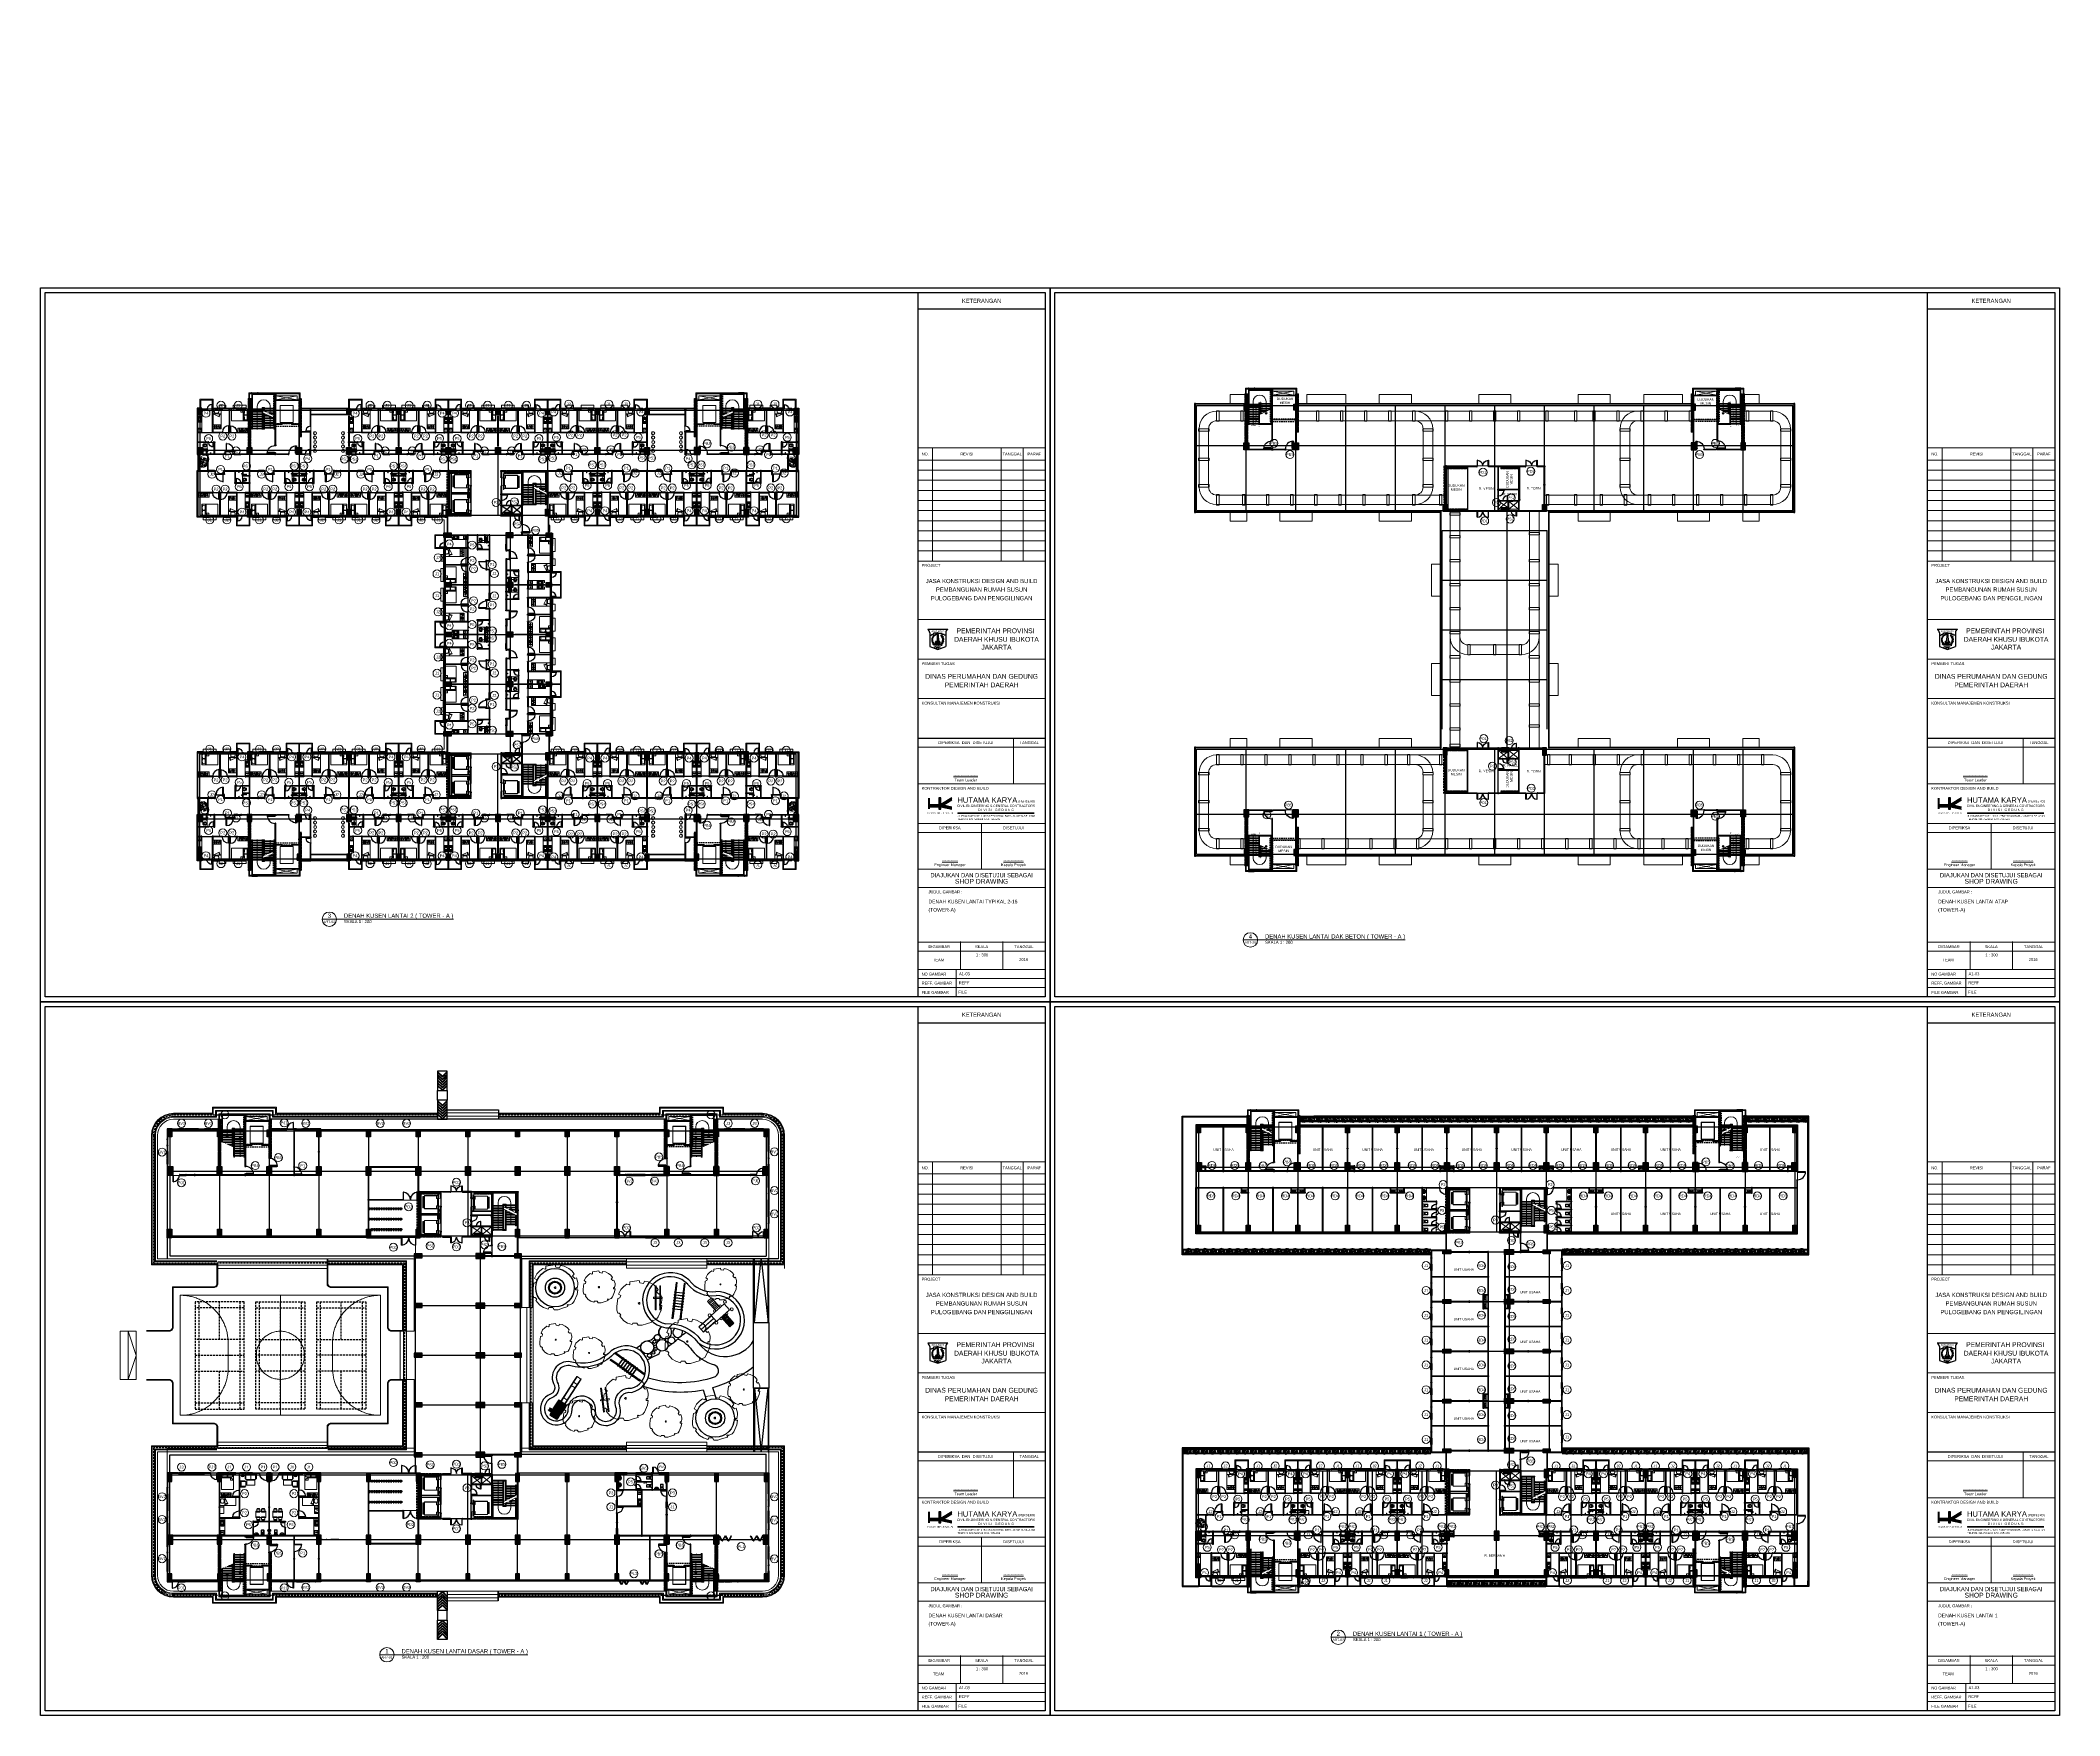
# Model space of a CAD drawing. Header units: millimetres. Extents: x -108 to 357, y -17 to 192.
# Drawn here: x -23.4 to 228.6, y -17 to 192.1 of the extents above; entities that cross this region are included whole.
import ezdxf
from ezdxf.enums import TextEntityAlignment as Align

# ---------------------------------------------------------------- set-up
doc = ezdxf.new("R2010")
doc.units = ezdxf.units.MM
for name, pattern in [('$0$HIDDEN', [0.375, 0.25, -0.125]), ('ACAD_ISO02W100', [15, 12, -3]), ('DASHDOT', [1, 0.5, -0.25, 0, -0.25]), ('HelipadXX$0$Core-03$0$HIDDEN', [0.375, 0.25, -0.125])]:
    doc.linetypes.add(name, pattern=pattern)
doc.layers.get('defpoints').update_dxf_attribs({"color": 1})
for name, color, linetype, lineweight in [('01 juegos infantiles', 32, 'Continuous', 5), ('A-FINISH', 1, 'Continuous', 5), ('ars', 11, 'Continuous', 0), ('ars @ 1', 11, 'Continuous', 0), ('ARSIR', 31, 'Continuous', 5), ('ARSIR @ 1', 31, 'Continuous', 5), ('ARSIR KOLOM @ 1', 8, 'Continuous', 13), ('ATAP', 3, 'Continuous', 20), ('DINDING', 71, 'Continuous', 20), ('KACA', 151, 'Continuous', 5), ('KOL', 1, 'Continuous', 30), ('KOLOM', 4, 'Continuous', 9), ('KOP', 7, 'Continuous', 20), ('KOP GARIS', 1, 'Continuous', 30), ('lan', 7, 'Continuous', 15), ('LIFT', 15, 'Continuous', 15), ('NOT', 7, 'Continuous', 20), ('POHON', 62, 'Continuous', 5), ('SANITAIR', 15, 'Continuous', 9), ('Stair', 7, 'Continuous', 15), ('Standard', 7, 'Continuous', 0), ('tem', 5, 'Continuous', 20), ('u', 6, 'Continuous', 20)]:
    doc.layers.add(name, color=color, linetype=linetype, lineweight=lineweight)
for name, color, linetype in [('AR_BETON', 150, 'Continuous'), ('HID', 1, 'Continuous'), ('Kusen', 30, 'Continuous'), ('LANTAI', 57, 'Continuous'), ('P', 7, 'Continuous'), ('pvc', 12, 'Continuous'), ('STL', 6, 'Continuous')]:
    doc.layers.add(name, color=color, linetype=linetype)
doc.layers.add('as', color=1, linetype='Continuous', plot=False)
doc.layers.add('POLYLINE TPAK', color=4, linetype='Continuous', lineweight=20, plot=False)
doc.styles.add('ATTR', font='romans.shx', dxfattribs={"width": 0.8, "height": 0.56})
doc.styles.add('BARU', font='arial.ttf')
doc.styles.add('BOLD', font='arial.ttf')
doc.styles.add('RM25', font='arial.ttf')
doc.styles.add('S', font='simplex', dxfattribs={"width": 0.75})
doc.styles.get("Standard").update_dxf_attribs({"font": 'arial.ttf'})
pattern_1 = [(45, (-19.2, 2.65), (-0.176777, 0.176777), []), (45, (-19.1375, 2.65), (-0.176777, 0.176777), [])]
pattern_2 = [(45, (-19.2, 0.95), (-0.176777, 0.176777), []), (45, (-19.1375, 0.95), (-0.176777, 0.176777), [])]
pattern_3 = [(225, (-509.96873, 385.104583), (0.0220970869, -0.0220970869), [])]
pattern_4 = [(45, (0, -5), (-0.03535534, 0.03535534), []), (135, (0, -5), (-0.03535534, -0.03535534), [])]
pattern_5 = [(225, (1.1, 1e-06), (-0.014142, 0.014142), []), (135, (1.1, 1e-06), (0.014142, 0.014142), [])]
pattern_6 = [(315, (-2e-13, 1e-06), (0.014142, 0.014142), []), (45, (-2e-13, 1e-06), (-0.014142, 0.014142), [])]
pattern_7 = [(45, (1545.31912, -391.8502), (-0.176776695, 0.176776695), []), (45, (1545.38162, -391.8502), (-0.176776695, 0.176776695), [])]
pattern_8 = [(45, (-37.6125, 3.035), (-0.1767767, 0.1767767), []), (45, (-37.55, 3.035), (-0.1767767, 0.1767767), [])]
pattern_9 = [(45, (-68.8, 8.65), (-0.1767767, 0.1767767), []), (45, (-68.7375, 8.65), (-0.1767767, 0.1767767), [])]
pattern_10 = [(45, (-68.8, 6.75), (-0.1767767, 0.1767767), []), (45, (-68.7375, 6.75), (-0.1767767, 0.1767767), [])]
pattern_11 = [(45, (-1.70016, -32.665), (-0.1767767, 0.1767767), []), (45, (-1.63766, -32.665), (-0.1767767, 0.1767767), [])]
pattern_12 = [(45, (-37.8, 3.025), (-0.1767767, 0.1767767), []), (45, (-37.7375, 3.025), (-0.1767767, 0.1767767), [])]
pattern_13 = [(45, (-14.2027, 3.125), (-0.1767767, 0.1767767), []), (45, (-14.1402, 3.125), (-0.1767767, 0.1767767), [])]
pattern_14 = [(45, (-14.2027, 1.325), (-0.1767767, 0.1767767), []), (45, (-14.1402, 1.325), (-0.1767767, 0.1767767), [])]
pattern_15 = [(225, (-37.8, 2.65), (0.02245064, -0.02245064), [])]
pattern_16 = [(45, (-37.8, 2.65), (-0.1767767, 0.1767767), []), (45, (-37.7375, 2.65), (-0.1767767, 0.1767767), [])]
pattern_17 = [(45, (-37.059324, 15.9), (-0.02245064, 0.02245064), [])]
pattern_18 = [(45, (-39.16865, 15.9), (-0.02245064, 0.02245064), [])]
pattern_19 = [(45, (-25.6, 7.87), (0.176777, -0.176777), []), (45, (-25.6, 7.9325), (0.176777, -0.176777), [])]
pattern_20 = [(225, (-13.05, 16.05), (0.1767767, -0.1767767), []), (225, (-13.1125, 16.05), (0.1767767, -0.1767767), [])]
pattern_21 = [(225, (-13.05, 18.65), (0.1767767, -0.1767767), []), (225, (-13.1125, 18.65), (0.1767767, -0.1767767), [])]
pattern_22 = [(45, (-37.8, 0.05), (-0.1767767, 0.1767767), []), (45, (-37.7375, 0.05), (-0.1767767, 0.1767767), [])]
pattern_23 = [(225, (36.35, 14.9), (0.02245064, -0.02245064), [])]
pattern_24 = [(225, (36.85, 7.1), (0.02245064, -0.02245064), [])]
pattern_25 = [(225, (36.85, 10.7), (0.02245064, -0.02245064), [])]
pattern_26 = [(45, (-56.4, 6.0875), (-0.1767767, 0.1767767), []), (45, (-56.3375, 6.0875), (-0.1767767, 0.1767767), [])]
pattern_27 = [(45, (-56.4, 6.75), (-0.1767767, 0.1767767), []), (45, (-56.3375, 6.75), (-0.1767767, 0.1767767), [])]
pattern_28 = [(45, (17.76, 45.3), (-0.02245064, 0.02245064), [])]
pattern_29 = [(225, (-506.863727, 385.104583), (0.0220970869, -0.0220970869), [])]
pattern_30 = [(45, (1551.31095, -399.4532), (-0.176776695, 0.176776695), []), (45, (1551.37345, -399.4532), (-0.176776695, 0.176776695), [])]
pattern_31 = [(45, (1583.21095, -452.5532), (-0.176776695, 0.176776695), []), (45, (1583.27345, -452.5532), (-0.176776695, 0.176776695), [])]
pattern_32 = [(225, (0.55, -51.300008), (0.022097087, -0.022097087), [])]
pattern_33 = [(225, (0.099944, 0.143103), (0.02245064, -0.02245064), [])]
pattern_34 = [(45, (0.09994, 0.1431), (-0.1767767, 0.1767767), []), (45, (0.16244, 0.1431), (-0.1767767, 0.1767767), [])]
pattern_35 = [(135, (-503.91158, -325.731844), (0.0220970869, 0.0220970869), [])]
pattern_36 = [(135, (-516.31158, -325.731844), (0.0220970869, 0.0220970869), [])]
pattern_37 = [(135, (-503.91158, -326.106844), (0.0220970869, 0.0220970869), [])]
pattern_38 = [(135, (-37.18285, 6.66774), (0.022097087, 0.022097087), [])]
pattern_39 = [(225, (0.63436, 58.09238), (0.1767767, -0.1767767), []), (225, (0.57186, 58.09238), (0.1767767, -0.1767767), [])]
pattern_40 = [(45, (504.645883, -325.731844), (-0.0220970869, 0.0220970869), [])]
pattern_41 = [(45, (517.045883, -325.731844), (-0.0220970869, 0.0220970869), [])]
pattern_42 = [(45, (504.645883, -326.106844), (-0.0220970869, 0.0220970869), [])]
pattern_43 = [(225, (18.96715, 56.34774), (0.1767767, -0.1767767), []), (225, (18.90465, 56.34774), (0.1767767, -0.1767767), [])]
pattern_44 = [(225, (18.96715, 56.3521), (0.1767767, -0.1767767), []), (225, (18.90465, 56.3521), (0.1767767, -0.1767767), [])]
pattern_45 = [(225, (16.4685, 55.24774), (0.1767767, -0.1767767), []), (225, (16.406, 55.24774), (0.1767767, -0.1767767), [])]
pattern_46 = [(45, (1552.2781, -399.66545), (-0.176776695, 0.176776695), []), (45, (1552.3406, -399.66545), (-0.176776695, 0.176776695), [])]
pattern_47 = [(45, (2.19994, 0.1431), (-0.1767767, 0.1767767), []), (45, (2.26244, 0.1431), (-0.1767767, 0.1767767), [])]
pattern_48 = [(45, (3.79994, -0.7569), (-0.1767767, 0.1767767), []), (45, (3.86244, -0.7569), (-0.1767767, 0.1767767), [])]
pattern_49 = [(45, (3.79994, -3.9569), (-0.1767767, 0.1767767), []), (45, (3.86244, -3.9569), (-0.1767767, 0.1767767), [])]
pattern_50 = [(45, (3.79994, -5.1569), (-0.1767767, 0.1767767), []), (45, (3.86244, -5.1569), (-0.1767767, 0.1767767), [])]
pattern_51 = [(45, (3.79994, -6.0569), (-0.1767767, 0.1767767), []), (45, (3.86244, -6.0569), (-0.1767767, 0.1767767), [])]
pattern_52 = [(45, (1.99994, -5.1569), (-0.1767767, 0.1767767), []), (45, (2.06244, -5.1569), (-0.1767767, 0.1767767), [])]
pattern_53 = [(45, (2.94994, -6.0569), (-0.1767767, 0.1767767), []), (45, (3.01244, -6.0569), (-0.1767767, 0.1767767), [])]
pattern_54 = [(45, (0.59994, -6.2569), (-0.1767767, 0.1767767), []), (45, (0.66244, -6.2569), (-0.1767767, 0.1767767), [])]
pattern_55 = [(45, (-0.50006, -6.2569), (-0.1767767, 0.1767767), []), (45, (-0.43756, -6.2569), (-0.1767767, 0.1767767), [])]
pattern_56 = [(45, (3.07994, 0.1431), (-0.1767767, 0.1767767), []), (45, (3.14244, 0.1431), (-0.1767767, 0.1767767), [])]
pattern_57 = [(45, (4.67994, 0.1431), (-0.1767767, 0.1767767), []), (45, (4.74244, 0.1431), (-0.1767767, 0.1767767), [])]
pattern_58 = [(45, (4.67994, -1.0569), (-0.1767767, 0.1767767), []), (45, (4.74244, -1.0569), (-0.1767767, 0.1767767), [])]
pattern_59 = [(45, (4.67994, -1.9569), (-0.1767767, 0.1767767), []), (45, (4.74244, -1.9569), (-0.1767767, 0.1767767), [])]
pattern_60 = [(45, (4.67994, -2.5569), (-0.1767767, 0.1767767), []), (45, (4.74244, -2.5569), (-0.1767767, 0.1767767), [])]
pattern_61 = [(45, (3.82994, -2.5569), (-0.1767767, 0.1767767), []), (45, (3.89244, -2.5569), (-0.1767767, 0.1767767), [])]
pattern_62 = [(45, (2.87994, -2.5569), (-0.1767767, 0.1767767), []), (45, (2.94244, -2.5569), (-0.1767767, 0.1767767), [])]
pattern_63 = [(45, (-0.45006, -2.5569), (-0.1767767, 0.1767767), []), (45, (-0.38756, -2.5569), (-0.1767767, 0.1767767), [])]
pattern_64 = [(45, (8.19994, -5.1569), (-0.1767767, 0.1767767), []), (45, (8.26244, -5.1569), (-0.1767767, 0.1767767), [])]
pattern_65 = [(45, (6.79994, -6.2569), (-0.1767767, 0.1767767), []), (45, (6.86244, -6.2569), (-0.1767767, 0.1767767), [])]
pattern_66 = [(45, (5.69994, -6.2569), (-0.1767767, 0.1767767), []), (45, (5.76244, -6.2569), (-0.1767767, 0.1767767), [])]
pattern_67 = [(45, (10.87994, -1.0569), (-0.1767767, 0.1767767), []), (45, (10.94244, -1.0569), (-0.1767767, 0.1767767), [])]
pattern_68 = [(45, (9.07994, -2.5569), (-0.1767767, 0.1767767), []), (45, (9.14244, -2.5569), (-0.1767767, 0.1767767), [])]
pattern_69 = [(45, (0.09994, -1.8569), (-0.1767767, 0.1767767), []), (45, (0.16244, -1.8569), (-0.1767767, 0.1767767), [])]
pattern_70 = [(45, (0.09994, -3.0569), (-0.1767767, 0.1767767), []), (45, (0.16244, -3.0569), (-0.1767767, 0.1767767), [])]
pattern_71 = [(45, (0.09994, -3.9569), (-0.1767767, 0.1767767), []), (45, (0.16244, -3.9569), (-0.1767767, 0.1767767), [])]
pattern_72 = [(45, (1.04994, 0.1431), (-0.1767767, 0.1767767), []), (45, (1.11244, 0.1431), (-0.1767767, 0.1767767), [])]
pattern_73 = [(45, (21.54994, -6.0569), (-0.1767767, 0.1767767), []), (45, (21.61244, -6.0569), (-0.1767767, 0.1767767), [])]
pattern_74 = [(45, (23.27994, -1.9569), (-0.1767767, 0.1767767), []), (45, (23.34244, -1.9569), (-0.1767767, 0.1767767), [])]
pattern_75 = [(135, (-524.11158, -325.731844), (0.0220970869, 0.0220970869), [])]
pattern_76 = [(135, (-522.35658, -325.731844), (0.0220970869, 0.0220970869), [])]
pattern_77 = [(45, (1.47994, 0.1431), (-0.1767767, 0.1767767), []), (45, (1.54244, 0.1431), (-0.1767767, 0.1767767), [])]
pattern_78 = [(45, (43.49994, 0.1431), (-0.1767767, 0.1767767), []), (45, (43.56244, 0.1431), (-0.1767767, 0.1767767), [])]
pattern_79 = [(45, (45.59994, 0.1431), (-0.1767767, 0.1767767), []), (45, (45.66244, 0.1431), (-0.1767767, 0.1767767), [])]
pattern_80 = [(45, (47.19994, -0.7569), (-0.1767767, 0.1767767), []), (45, (47.26244, -0.7569), (-0.1767767, 0.1767767), [])]
pattern_81 = [(45, (47.19994, -5.1569), (-0.1767767, 0.1767767), []), (45, (47.26244, -5.1569), (-0.1767767, 0.1767767), [])]
pattern_82 = [(45, (47.19994, -6.0569), (-0.1767767, 0.1767767), []), (45, (47.26244, -6.0569), (-0.1767767, 0.1767767), [])]
pattern_83 = [(45, (45.39994, -5.1569), (-0.1767767, 0.1767767), []), (45, (45.46244, -5.1569), (-0.1767767, 0.1767767), [])]
pattern_84 = [(45, (46.34994, -6.0569), (-0.1767767, 0.1767767), []), (45, (46.41244, -6.0569), (-0.1767767, 0.1767767), [])]
pattern_85 = [(45, (43.99994, -6.2569), (-0.1767767, 0.1767767), []), (45, (44.06244, -6.2569), (-0.1767767, 0.1767767), [])]
pattern_86 = [(45, (42.89994, -6.2569), (-0.1767767, 0.1767767), []), (45, (42.96244, -6.2569), (-0.1767767, 0.1767767), [])]
pattern_87 = [(45, (46.47994, 0.1431), (-0.1767767, 0.1767767), []), (45, (46.54244, 0.1431), (-0.1767767, 0.1767767), [])]
pattern_88 = [(45, (48.07994, 0.1431), (-0.1767767, 0.1767767), []), (45, (48.14244, 0.1431), (-0.1767767, 0.1767767), [])]
pattern_89 = [(45, (48.07994, -1.0569), (-0.1767767, 0.1767767), []), (45, (48.14244, -1.0569), (-0.1767767, 0.1767767), [])]
pattern_90 = [(45, (48.07994, -1.9569), (-0.1767767, 0.1767767), []), (45, (48.14244, -1.9569), (-0.1767767, 0.1767767), [])]
pattern_91 = [(45, (48.07994, -2.5569), (-0.1767767, 0.1767767), []), (45, (48.14244, -2.5569), (-0.1767767, 0.1767767), [])]
pattern_92 = [(45, (47.22994, -2.5569), (-0.1767767, 0.1767767), []), (45, (47.29244, -2.5569), (-0.1767767, 0.1767767), [])]
pattern_93 = [(45, (46.27994, -2.5569), (-0.1767767, 0.1767767), []), (45, (46.34244, -2.5569), (-0.1767767, 0.1767767), [])]
pattern_94 = [(45, (42.94994, -2.5569), (-0.1767767, 0.1767767), []), (45, (43.01244, -2.5569), (-0.1767767, 0.1767767), [])]
pattern_95 = [(45, (47.19994, -2.7569), (-0.1767767, 0.1767767), []), (45, (47.26244, -2.7569), (-0.1767767, 0.1767767), [])]
pattern_96 = [(225, (22.34715, 56.34774), (0.1767767, -0.1767767), []), (225, (22.28465, 56.34774), (0.1767767, -0.1767767), [])]
pattern_97 = [(225, (18.5685, 55.24774), (0.1767767, -0.1767767), []), (225, (18.506, 55.24774), (0.1767767, -0.1767767), [])]
pattern_98 = [(225, (21.71715, 56.3521), (0.1767767, -0.1767767), []), (225, (21.65465, 56.3521), (0.1767767, -0.1767767), [])]
pattern_99 = [(225, (23.11715, 56.3521), (0.1767767, -0.1767767), []), (225, (23.05465, 56.3521), (0.1767767, -0.1767767), [])]
pattern_100 = [(225, (24.06715, 56.3521), (0.1767767, -0.1767767), []), (225, (24.00465, 56.3521), (0.1767767, -0.1767767), [])]
pattern_101 = [(225, (20.86715, 59.04774), (0.1767767, -0.1767767), []), (225, (20.80465, 59.04774), (0.1767767, -0.1767767), [])]
pattern_102 = [(225, (21.96715, 59.04774), (0.1767767, -0.1767767), []), (225, (21.90465, 59.04774), (0.1767767, -0.1767767), [])]
pattern_103 = [(225, (23.36715, 59.04774), (0.1767767, -0.1767767), []), (225, (23.30465, 59.04774), (0.1767767, -0.1767767), [])]
pattern_104 = [(225, (24.31715, 59.04774), (0.1767767, -0.1767767), []), (225, (24.25465, 59.04774), (0.1767767, -0.1767767), [])]
pattern_105 = [(225, (24.06715, 55.7521), (0.1767767, -0.1767767), []), (225, (24.00465, 55.7521), (0.1767767, -0.1767767), [])]
pattern_106 = [(225, (23.96715, 54.8521), (0.1767767, -0.1767767), []), (225, (23.90465, 54.8521), (0.1767767, -0.1767767), [])]
pattern_107 = [(225, (18.96715, 58.04774), (0.1767767, -0.1767767), []), (225, (18.90465, 58.04774), (0.1767767, -0.1767767), [])]
pattern_108 = [(225, (25.16715, 56.34774), (0.1767767, -0.1767767), []), (225, (25.10465, 56.34774), (0.1767767, -0.1767767), [])]
pattern_109 = [(45, (-7.983, -27.79726), (-0.1767767, 0.1767767), []), (45, (-7.9205, -27.79726), (-0.1767767, 0.1767767), [])]
pattern_110 = [(45, (-5.82785, 10.09274), (-0.1767767, 0.1767767), []), (45, (-5.76535, 10.09274), (-0.1767767, 0.1767767), [])]
pattern_111 = [(45, (-5.82785, 10.94274), (-0.1767767, 0.1767767), []), (45, (-5.76535, 10.94274), (-0.1767767, 0.1767767), [])]
pattern_112 = [(45, (9.14994, -6.0569), (-0.1767767, 0.1767767), []), (45, (9.21244, -6.0569), (-0.1767767, 0.1767767), [])]
pattern_113 = [(45, (10.87994, -1.9569), (-0.1767767, 0.1767767), []), (45, (10.94244, -1.9569), (-0.1767767, 0.1767767), [])]
pattern_114 = [(45, (10.87994, -2.5569), (-0.1767767, 0.1767767), []), (45, (10.94244, -2.5569), (-0.1767767, 0.1767767), [])]
pattern_115 = [(45, (-7.983, -15.39726), (-0.1767767, 0.1767767), []), (45, (-7.9205, -15.39726), (-0.1767767, 0.1767767), [])]
pattern_116 = [(45, (-5.82785, 22.49274), (-0.1767767, 0.1767767), []), (45, (-5.76535, 22.49274), (-0.1767767, 0.1767767), [])]
pattern_117 = [(45, (-5.82785, 23.34274), (-0.1767767, 0.1767767), []), (45, (-5.76535, 23.34274), (-0.1767767, 0.1767767), [])]
pattern_118 = [(45, (-6.68285, 2.91774), (-0.1767767, 0.1767767), []), (45, (-6.62035, 2.91774), (-0.1767767, 0.1767767), [])]
pattern_119 = [(45, (1571.9781, -400.98545), (-0.176776695, 0.176776695), []), (45, (1572.0406, -400.98545), (-0.176776695, 0.176776695), [])]
pattern_120 = [(45, (1571.9781, -401.58545), (-0.176776695, 0.176776695), []), (45, (1572.0406, -401.58545), (-0.176776695, 0.176776695), [])]
pattern_121 = [(45, (11.91715, 2.91774), (-0.1767767, 0.1767767), []), (45, (11.97965, 2.91774), (-0.1767767, 0.1767767), [])]
pattern_122 = [(45, (1590.5781, -400.98545), (-0.176776695, 0.176776695), []), (45, (1590.6406, -400.98545), (-0.176776695, 0.176776695), [])]
pattern_123 = [(45, (1590.5781, -401.58545), (-0.176776695, 0.176776695), []), (45, (1590.6406, -401.58545), (-0.176776695, 0.176776695), [])]
pattern_124 = [(45, (21.54994, -6.0569), (-0.1767767, 0.1767767), []), (45, (21.61244, -6.0569), (-0.1767767, 0.1767767), [])]
pattern_125 = [(45, (23.27994, -1.9569), (-0.1767767, 0.1767767), []), (45, (23.34244, -1.9569), (-0.1767767, 0.1767767), [])]
pattern_126 = [(45, (23.27994, -2.5569), (-0.1767767, 0.1767767), []), (45, (23.34244, -2.5569), (-0.1767767, 0.1767767), [])]
pattern_127 = [(45, (46.34994, -6.0569), (-0.1767767, 0.1767767), []), (45, (46.41244, -6.0569), (-0.1767767, 0.1767767), [])]
pattern_128 = [(45, (48.07994, -1.9569), (-0.1767767, 0.1767767), []), (45, (48.14244, -1.9569), (-0.1767767, 0.1767767), [])]
pattern_129 = [(45, (48.07994, -2.5569), (-0.1767767, 0.1767767), []), (45, (48.14244, -2.5569), (-0.1767767, 0.1767767), [])]
pattern_130 = [(45, (58.74994, -6.0569), (-0.1767767, 0.1767767), []), (45, (58.81244, -6.0569), (-0.1767767, 0.1767767), [])]
pattern_131 = [(45, (60.47994, -1.9569), (-0.1767767, 0.1767767), []), (45, (60.54244, -1.9569), (-0.1767767, 0.1767767), [])]
pattern_132 = [(45, (60.47994, -2.5569), (-0.1767767, 0.1767767), []), (45, (60.54244, -2.5569), (-0.1767767, 0.1767767), [])]
pattern_133 = [(45, (0.09994, 0.1431), (-0.1767767, 0.1767767), []), (45, (0.16244, 0.1431), (-0.1767767, 0.1767767), [])]
pattern_134 = [(45, (-19.08285, 2.91774), (-0.1767767, 0.1767767), []), (45, (-19.02035, 2.91774), (-0.1767767, 0.1767767), [])]
pattern_135 = [(45, (1559.5781, -400.98545), (-0.176776695, 0.176776695), []), (45, (1559.6406, -400.98545), (-0.176776695, 0.176776695), [])]
pattern_136 = [(45, (1559.5781, -401.58545), (-0.176776695, 0.176776695), []), (45, (1559.6406, -401.58545), (-0.176776695, 0.176776695), [])]
pattern_137 = [(45, (2.94994, -6.0569), (-0.1767767, 0.1767767), []), (45, (3.01244, -6.0569), (-0.1767767, 0.1767767), [])]
pattern_138 = [(45, (4.67994, -1.9569), (-0.1767767, 0.1767767), []), (45, (4.74244, -1.9569), (-0.1767767, 0.1767767), [])]
pattern_139 = [(45, (4.67994, -2.5569), (-0.1767767, 0.1767767), []), (45, (4.74244, -2.5569), (-0.1767767, 0.1767767), [])]
pattern_140 = [(45, (54.47994, -2.7569), (-0.1767767, 0.1767767), []), (45, (54.54244, -2.7569), (-0.1767767, 0.1767767), [])]
pattern_141 = [(135, (-1551.5438, -399.66545), (0.176776695, 0.176776695), []), (135, (-1551.6063, -399.66545), (0.176776695, 0.176776695), [])]
pattern_142 = [(225, (-1551.5438, 457.90093), (0.176776695, -0.176776695), []), (225, (-1551.6063, 457.90093), (0.176776695, -0.176776695), [])]
pattern_143 = [(45, (1552.2781, -400.98546), (-0.176776695, 0.176776695), []), (45, (1552.3406, -400.98546), (-0.176776695, 0.176776695), [])]
pattern_144 = [(225, (-30.382848, 0.26773), (0.022097087, -0.022097087), [])]
pattern_145 = [(135, (-1551.5438, -400.98546), (0.176776695, 0.176776695), []), (135, (-1551.6063, -400.98546), (0.176776695, 0.176776695), [])]
pattern_146 = [(315, (31.11715, 0.26773), (-0.022097087, -0.022097087), [])]
pattern_147 = [(225, (-1551.54375, 459.22094), (0.176776695, -0.176776695), []), (225, (-1551.60625, 459.22094), (0.176776695, -0.176776695), [])]
pattern_148 = [(45, (31.117194, 57.967748), (-0.022097087, 0.022097087), [])]
pattern_149 = [(315, (1552.27814, 459.22094), (-0.176776695, -0.176776695), []), (315, (1552.34064, 459.22094), (-0.176776695, -0.176776695), [])]
pattern_150 = [(135, (-30.382804, 57.967748), (0.022097087, 0.022097087), [])]
pattern_151 = [(225, (-504.27873, 383.079584), (0.0220970869, -0.0220970869), [])]
pattern_152 = [(225, (-516.67873, 383.079584), (0.0220970869, -0.0220970869), [])]
pattern_153 = [(225, (-504.27873, 382.704584), (0.0220970869, -0.0220970869), [])]
pattern_154 = [(225, (-498.078732, 382.704584), (0.0220970869, -0.0220970869), [])]
pattern_155 = [(135, (375.904584, 513.928732), (-0.0220970869, -0.0220970869), [])]
pattern_156 = [(135, (376.279584, 513.928732), (-0.0220970869, -0.0220970869), [])]
pattern_157 = [(45, (2, 57.215), (-0.1767767, 0.1767767), []), (45, (2.0625, 57.215), (-0.1767767, 0.1767767), [])]
pattern_158 = [(225, (-498.078732, 382.704584), (0.0220970869, -0.0220970869), [])]
pattern_159 = [(45, (-29.7, 3.15), (-0.1767767, 0.1767767), []), (45, (-29.6375, 3.15), (-0.1767767, 0.1767767), [])]
pattern_160 = [(45, (-29.9, 0.35), (-0.1767767, 0.1767767), []), (45, (-29.8375, 0.35), (-0.1767767, 0.1767767), [])]
pattern_161 = [(45, (-23.39, -0.75), (-0.1767767, 0.1767767), []), (45, (-23.3275, -0.75), (-0.1767767, 0.1767767), [])]
pattern_162 = [(45, (-23.39, 2.05), (-0.1767767, 0.1767767), []), (45, (-23.3275, 2.05), (-0.1767767, 0.1767767), [])]
pattern_163 = [(45, (-11.37, 0.24564), (-0.1767767, 0.1767767), []), (45, (-11.3075, 0.24564), (-0.1767767, 0.1767767), [])]
pattern_164 = [(45, (-12.05, -2.55436), (-0.1767767, 0.1767767), []), (45, (-11.9875, -2.55436), (-0.1767767, 0.1767767), [])]
pattern_165 = [(45, (-13.81, -0.75), (-0.1767767, 0.1767767), []), (45, (-13.7475, -0.75), (-0.1767767, 0.1767767), [])]
pattern_166 = [(45, (-13.81, 2.05), (-0.1767767, 0.1767767), []), (45, (-13.7475, 2.05), (-0.1767767, 0.1767767), [])]
pattern_167 = [(225, (-30.75, -0.6), (0.0220971, -0.0220971), [])]
pattern_168 = [(225, (-454.84373, 383.079584), (0.0220970869, -0.0220970869), [])]
pattern_169 = [(225, (-532.43873, 382.704584), (0.0220970869, -0.0220970869), [])]
pattern_170 = [(225, (-510.128734, 382.704584), (0.0220970869, -0.0220970869), [])]
pattern_171 = [(45, (-37.2, 0.625), (-0.1767767, 0.1767767), []), (45, (-37.1375, 0.625), (-0.1767767, 0.1767767), [])]
pattern_172 = [(45, (-37.205, 0.625), (-0.1767767, 0.1767767), []), (45, (-37.1425, 0.625), (-0.1767767, 0.1767767), [])]
pattern_173 = [(45, (-1.445, 3.025), (-0.1767767, 0.1767767), []), (45, (-1.3825, 3.025), (-0.1767767, 0.1767767), [])]
pattern_174 = [(45, (-3.495, 3.025), (-0.1767767, 0.1767767), []), (45, (-3.4325, 3.025), (-0.1767767, 0.1767767), [])]
pattern_175 = [(45, (-18.6, 1.25), (-0.1767767, 0.1767767), []), (45, (-18.5375, 1.25), (-0.1767767, 0.1767767), [])]
pattern_176 = [(45, (-14.2, 2.05), (-0.1767767, 0.1767767), []), (45, (-14.1375, 2.05), (-0.1767767, 0.1767767), [])]
pattern_177 = [(45, (-12.4, 1.25), (-0.1767767, 0.1767767), []), (45, (-12.3375, 1.25), (-0.1767767, 0.1767767), [])]
pattern_178 = [(45, (-16.7, 2.05), (-0.1767767, 0.1767767), []), (45, (-16.6375, 2.05), (-0.1767767, 0.1767767), [])]
pattern_179 = [(45, (-16.1, -0.65), (-0.1767767, 0.1767767), []), (45, (-16.0375, -0.65), (-0.1767767, 0.1767767), [])]
pattern_180 = [(45, (-15.6, 2.05), (-0.1767767, 0.1767767), []), (45, (-15.5375, 2.05), (-0.1767767, 0.1767767), [])]
pattern_181 = [(45, (-13.25, 2.05), (-0.1767767, 0.1767767), []), (45, (-13.1875, 2.05), (-0.1767767, 0.1767767), [])]
pattern_182 = [(45, (-18.6, -0.65), (-0.1767767, 0.1767767), []), (45, (-18.5375, -0.65), (-0.1767767, 0.1767767), [])]
pattern_183 = [(45, (-14, -0.65), (-0.1767767, 0.1767767), []), (45, (-13.9375, -0.65), (-0.1767767, 0.1767767), [])]
pattern_184 = [(45, (-12.4, 0.55), (-0.1767767, 0.1767767), []), (45, (-12.3375, 0.55), (-0.1767767, 0.1767767), [])]
pattern_185 = [(45, (-12.4, -1.7), (-0.1767767, 0.1767767), []), (45, (-12.3375, -1.7), (-0.1767767, 0.1767767), [])]
pattern_186 = [(45, (1560.53095, -401.8532), (-0.176776695, 0.176776695), []), (45, (1560.59345, -401.8532), (-0.176776695, 0.176776695), [])]
pattern_187 = [(45, (1563.86095, -401.8532), (-0.176776695, 0.176776695), []), (45, (1563.92345, -401.8532), (-0.176776695, 0.176776695), [])]
pattern_188 = [(45, (1564.81095, -401.8532), (-0.176776695, 0.176776695), []), (45, (1564.87345, -401.8532), (-0.176776695, 0.176776695), [])]
pattern_189 = [(45, (1565.41095, -401.8532), (-0.176776695, 0.176776695), []), (45, (1565.47345, -401.8532), (-0.176776695, 0.176776695), [])]
pattern_190 = [(45, (1565.41095, -402.4532), (-0.176776695, 0.176776695), []), (45, (1565.47345, -402.4532), (-0.176776695, 0.176776695), [])]
pattern_191 = [(45, (1565.66095, -403.3532), (-0.176776695, 0.176776695), []), (45, (1565.72345, -403.3532), (-0.176776695, 0.176776695), [])]
pattern_192 = [(45, (1565.66095, -404.5532), (-0.176776695, 0.176776695), []), (45, (1565.72345, -404.5532), (-0.176776695, 0.176776695), [])]
pattern_193 = [(45, (1564.06095, -404.5532), (-0.176776695, 0.176776695), []), (45, (1564.12345, -404.5532), (-0.176776695, 0.176776695), [])]
pattern_194 = [(45, (1561.08095, -404.5532), (-0.176776695, 0.176776695), []), (45, (1561.14345, -404.5532), (-0.176776695, 0.176776695), [])]
pattern_195 = [(45, (63.4338, -0.72464), (-0.1767767, 0.1767767), []), (45, (63.4963, -0.72464), (-0.1767767, 0.1767767), [])]
pattern_196 = [(45, (65.5338, -0.72464), (-0.1767767, 0.1767767), []), (45, (65.5963, -0.72464), (-0.1767767, 0.1767767), [])]
pattern_197 = [(45, (67.1338, -1.62464), (-0.1767767, 0.1767767), []), (45, (67.1963, -1.62464), (-0.1767767, 0.1767767), [])]
pattern_198 = [(45, (67.1338, -4.82464), (-0.1767767, 0.1767767), []), (45, (67.1963, -4.82464), (-0.1767767, 0.1767767), [])]
pattern_199 = [(45, (67.1338, -6.02464), (-0.1767767, 0.1767767), []), (45, (67.1963, -6.02464), (-0.1767767, 0.1767767), [])]
pattern_200 = [(45, (67.1338, -6.92464), (-0.1767767, 0.1767767), []), (45, (67.1963, -6.92464), (-0.1767767, 0.1767767), [])]
pattern_201 = [(45, (65.3338, -6.02464), (-0.1767767, 0.1767767), []), (45, (65.3963, -6.02464), (-0.1767767, 0.1767767), [])]
pattern_202 = [(45, (66.2838, -6.92464), (-0.1767767, 0.1767767), []), (45, (66.3463, -6.92464), (-0.1767767, 0.1767767), [])]
pattern_203 = [(45, (63.9338, -7.12464), (-0.1767767, 0.1767767), []), (45, (63.9963, -7.12464), (-0.1767767, 0.1767767), [])]
pattern_204 = [(45, (62.8338, -7.12464), (-0.1767767, 0.1767767), []), (45, (62.8963, -7.12464), (-0.1767767, 0.1767767), [])]
pattern_205 = [(45, (66.4138, -0.72464), (-0.1767767, 0.1767767), []), (45, (66.4763, -0.72464), (-0.1767767, 0.1767767), [])]
pattern_206 = [(45, (68.0138, -0.72464), (-0.1767767, 0.1767767), []), (45, (68.0763, -0.72464), (-0.1767767, 0.1767767), [])]
pattern_207 = [(45, (68.0138, -1.92464), (-0.1767767, 0.1767767), []), (45, (68.0763, -1.92464), (-0.1767767, 0.1767767), [])]
pattern_208 = [(45, (68.0138, -2.82464), (-0.1767767, 0.1767767), []), (45, (68.0763, -2.82464), (-0.1767767, 0.1767767), [])]
pattern_209 = [(45, (68.0138, -3.42464), (-0.1767767, 0.1767767), []), (45, (68.0763, -3.42464), (-0.1767767, 0.1767767), [])]
pattern_210 = [(45, (67.1638, -3.42464), (-0.1767767, 0.1767767), []), (45, (67.2263, -3.42464), (-0.1767767, 0.1767767), [])]
pattern_211 = [(45, (66.2138, -3.42464), (-0.1767767, 0.1767767), []), (45, (66.2763, -3.42464), (-0.1767767, 0.1767767), [])]
pattern_212 = [(45, (62.8838, -3.42464), (-0.1767767, 0.1767767), []), (45, (62.9463, -3.42464), (-0.1767767, 0.1767767), [])]
pattern_213 = [(45, (60.9338, -1.62464), (-0.1767767, 0.1767767), []), (45, (60.9963, -1.62464), (-0.1767767, 0.1767767), [])]
pattern_214 = [(45, (60.9338, -4.82464), (-0.1767767, 0.1767767), []), (45, (60.9963, -4.82464), (-0.1767767, 0.1767767), [])]
pattern_215 = [(45, (67.5138, -0.72464), (-0.1767767, 0.1767767), []), (45, (67.5763, -0.72464), (-0.1767767, 0.1767767), [])]
pattern_216 = [(45, (55.6138, -0.72464), (-0.1767767, 0.1767767), []), (45, (55.6763, -0.72464), (-0.1767767, 0.1767767), [])]
pattern_217 = [(45, (57.2138, -0.72464), (-0.1767767, 0.1767767), []), (45, (57.2763, -0.72464), (-0.1767767, 0.1767767), [])]
pattern_218 = [(45, (-24.8, 0.625), (-0.1767767, 0.1767767), []), (45, (-24.7375, 0.625), (-0.1767767, 0.1767767), [])]
pattern_219 = [(45, (5.9328, -0.72464), (-0.1767767, 0.1767767), []), (45, (5.9953, -0.72464), (-0.1767767, 0.1767767), [])]
pattern_220 = [(45, (8.0328, -0.72464), (-0.1767767, 0.1767767), []), (45, (8.0953, -0.72464), (-0.1767767, 0.1767767), [])]
pattern_221 = [(45, (9.6328, -4.82464), (-0.1767767, 0.1767767), []), (45, (9.6953, -4.82464), (-0.1767767, 0.1767767), [])]
pattern_222 = [(45, (9.6328, -6.02464), (-0.1767767, 0.1767767), []), (45, (9.6953, -6.02464), (-0.1767767, 0.1767767), [])]
pattern_223 = [(45, (9.6328, -6.92464), (-0.1767767, 0.1767767), []), (45, (9.6953, -6.92464), (-0.1767767, 0.1767767), [])]
pattern_224 = [(45, (7.8328, -6.02464), (-0.1767767, 0.1767767), []), (45, (7.8953, -6.02464), (-0.1767767, 0.1767767), [])]
pattern_225 = [(45, (8.7828, -6.92464), (-0.1767767, 0.1767767), []), (45, (8.8453, -6.92464), (-0.1767767, 0.1767767), [])]
pattern_226 = [(45, (6.4328, -7.12464), (-0.1767767, 0.1767767), []), (45, (6.4953, -7.12464), (-0.1767767, 0.1767767), [])]
pattern_227 = [(45, (5.3328, -7.12464), (-0.1767767, 0.1767767), []), (45, (5.3953, -7.12464), (-0.1767767, 0.1767767), [])]
pattern_228 = [(45, (8.9128, -0.72464), (-0.1767767, 0.1767767), []), (45, (8.9753, -0.72464), (-0.1767767, 0.1767767), [])]
pattern_229 = [(45, (10.5128, -0.72464), (-0.1767767, 0.1767767), []), (45, (10.5753, -0.72464), (-0.1767767, 0.1767767), [])]
pattern_230 = [(45, (10.5128, -1.92464), (-0.1767767, 0.1767767), []), (45, (10.5753, -1.92464), (-0.1767767, 0.1767767), [])]
pattern_231 = [(45, (10.5128, -2.82464), (-0.1767767, 0.1767767), []), (45, (10.5753, -2.82464), (-0.1767767, 0.1767767), [])]
pattern_232 = [(45, (10.5128, -3.42464), (-0.1767767, 0.1767767), []), (45, (10.5753, -3.42464), (-0.1767767, 0.1767767), [])]
pattern_233 = [(45, (9.6628, -3.42464), (-0.1767767, 0.1767767), []), (45, (9.7253, -3.42464), (-0.1767767, 0.1767767), [])]
pattern_234 = [(45, (8.7128, -3.42464), (-0.1767767, 0.1767767), []), (45, (8.7753, -3.42464), (-0.1767767, 0.1767767), [])]
pattern_235 = [(45, (5.3828, -3.42464), (-0.1767767, 0.1767767), []), (45, (5.4453, -3.42464), (-0.1767767, 0.1767767), [])]
pattern_236 = [(45, (18.3328, -0.72464), (-0.1767767, 0.1767767), []), (45, (18.3953, -0.72464), (-0.1767767, 0.1767767), [])]
pattern_237 = [(45, (20.4328, -0.72464), (-0.1767767, 0.1767767), []), (45, (20.4953, -0.72464), (-0.1767767, 0.1767767), [])]
pattern_238 = [(45, (20.2328, -6.02464), (-0.1767767, 0.1767767), []), (45, (20.2953, -6.02464), (-0.1767767, 0.1767767), [])]
pattern_239 = [(45, (21.1828, -6.92464), (-0.1767767, 0.1767767), []), (45, (21.2453, -6.92464), (-0.1767767, 0.1767767), [])]
pattern_240 = [(45, (18.8328, -7.12464), (-0.1767767, 0.1767767), []), (45, (18.8953, -7.12464), (-0.1767767, 0.1767767), [])]
pattern_241 = [(45, (17.7328, -7.12464), (-0.1767767, 0.1767767), []), (45, (17.7953, -7.12464), (-0.1767767, 0.1767767), [])]
pattern_242 = [(45, (21.3128, -0.72464), (-0.1767767, 0.1767767), []), (45, (21.3753, -0.72464), (-0.1767767, 0.1767767), [])]
pattern_243 = [(45, (22.9128, -0.72464), (-0.1767767, 0.1767767), []), (45, (22.9753, -0.72464), (-0.1767767, 0.1767767), [])]
pattern_244 = [(45, (22.9128, -1.92464), (-0.1767767, 0.1767767), []), (45, (22.9753, -1.92464), (-0.1767767, 0.1767767), [])]
pattern_245 = [(45, (22.9128, -2.82464), (-0.1767767, 0.1767767), []), (45, (22.9753, -2.82464), (-0.1767767, 0.1767767), [])]
pattern_246 = [(45, (22.9128, -3.42464), (-0.1767767, 0.1767767), []), (45, (22.9753, -3.42464), (-0.1767767, 0.1767767), [])]
pattern_247 = [(45, (22.0628, -3.42464), (-0.1767767, 0.1767767), []), (45, (22.1253, -3.42464), (-0.1767767, 0.1767767), [])]
pattern_248 = [(45, (21.1128, -3.42464), (-0.1767767, 0.1767767), []), (45, (21.1753, -3.42464), (-0.1767767, 0.1767767), [])]
pattern_249 = [(45, (17.7828, -3.42464), (-0.1767767, 0.1767767), []), (45, (17.8453, -3.42464), (-0.1767767, 0.1767767), [])]
pattern_250 = [(45, (-18.6, 0.625), (-0.1767767, 0.1767767), []), (45, (-18.5375, 0.625), (-0.1767767, 0.1767767), [])]
pattern_251 = [(45, (15.8328, -4.82464), (-0.1767767, 0.1767767), []), (45, (15.8953, -4.82464), (-0.1767767, 0.1767767), [])]
pattern_252 = [(45, (-0.795, 5.525), (-0.1767767, 0.1767767), []), (45, (-0.7325, 5.525), (-0.1767767, 0.1767767), [])]
pattern_253 = [(45, (-0.795, 7.625), (-0.1767767, 0.1767767), []), (45, (-0.7325, 7.625), (-0.1767767, 0.1767767), [])]
pattern_254 = [(45, (-0.795, 15.425), (-0.1767767, 0.1767767), []), (45, (-0.7325, 15.425), (-0.1767767, 0.1767767), [])]
pattern_255 = [(45, (-0.795, 9.225), (-0.1767767, 0.1767767), []), (45, (-0.7325, 9.225), (-0.1767767, 0.1767767), [])]
pattern_256 = [(45, (-6.25016, -16.515), (-0.1767767, 0.1767767), []), (45, (-6.18766, -16.515), (-0.1767767, 0.1767767), [])]
pattern_257 = [(45, (-5.65016, -16.515), (-0.1767767, 0.1767767), []), (45, (-5.58766, -16.515), (-0.1767767, 0.1767767), [])]
pattern_258 = [(45, (-31, 0.625), (-0.1767767, 0.1767767), []), (45, (-30.9375, 0.625), (-0.1767767, 0.1767767), [])]
pattern_259 = [(225, (-516.67873, 383.079584), (0.0220970869, -0.0220970869), [])]
pattern_260 = [(135, (-37.55, 5.8), (0.022097087, 0.022097087), [])]
pattern_261 = [(225, (-37.55, 7.8), (0.022097087, -0.022097087), [])]
pattern_262 = [(315, (37.55, 7.8), (-0.022097087, -0.022097087), [])]
pattern_263 = [(45, (37.55, 5.8), (-0.022097087, 0.022097087), [])]
pattern_264 = [(45, (-0.2672, -0.72464), (-0.1767767, 0.1767767), []), (45, (-0.2047, -0.72464), (-0.1767767, 0.1767767), [])]
pattern_265 = [(45, (1.8328, -0.72464), (-0.1767767, 0.1767767), []), (45, (1.8953, -0.72464), (-0.1767767, 0.1767767), [])]
pattern_266 = [(45, (3.4328, -4.82464), (-0.1767767, 0.1767767), []), (45, (3.4953, -4.82464), (-0.1767767, 0.1767767), [])]
pattern_267 = [(45, (3.4328, -6.02464), (-0.1767767, 0.1767767), []), (45, (3.4953, -6.02464), (-0.1767767, 0.1767767), [])]
pattern_268 = [(45, (3.4328, -6.92464), (-0.1767767, 0.1767767), []), (45, (3.4953, -6.92464), (-0.1767767, 0.1767767), [])]
pattern_269 = [(45, (1.6328, -6.02464), (-0.1767767, 0.1767767), []), (45, (1.6953, -6.02464), (-0.1767767, 0.1767767), [])]
pattern_270 = [(45, (2.5828, -6.92464), (-0.1767767, 0.1767767), []), (45, (2.6453, -6.92464), (-0.1767767, 0.1767767), [])]
pattern_271 = [(45, (0.2328, -7.12464), (-0.1767767, 0.1767767), []), (45, (0.2953, -7.12464), (-0.1767767, 0.1767767), [])]
pattern_272 = [(45, (-0.8672, -7.12464), (-0.1767767, 0.1767767), []), (45, (-0.8047, -7.12464), (-0.1767767, 0.1767767), [])]
pattern_273 = [(45, (2.7128, -0.72464), (-0.1767767, 0.1767767), []), (45, (2.7753, -0.72464), (-0.1767767, 0.1767767), [])]
pattern_274 = [(45, (4.3128, -0.72464), (-0.1767767, 0.1767767), []), (45, (4.3753, -0.72464), (-0.1767767, 0.1767767), [])]
pattern_275 = [(45, (4.3128, -1.92464), (-0.1767767, 0.1767767), []), (45, (4.3753, -1.92464), (-0.1767767, 0.1767767), [])]
pattern_276 = [(45, (4.3128, -2.82464), (-0.1767767, 0.1767767), []), (45, (4.3753, -2.82464), (-0.1767767, 0.1767767), [])]
pattern_277 = [(45, (4.3128, -3.42464), (-0.1767767, 0.1767767), []), (45, (4.3753, -3.42464), (-0.1767767, 0.1767767), [])]
pattern_278 = [(45, (3.4628, -3.42464), (-0.1767767, 0.1767767), []), (45, (3.5253, -3.42464), (-0.1767767, 0.1767767), [])]
pattern_279 = [(45, (2.5128, -3.42464), (-0.1767767, 0.1767767), []), (45, (2.5753, -3.42464), (-0.1767767, 0.1767767), [])]
pattern_280 = [(45, (-0.8172, -3.42464), (-0.1767767, 0.1767767), []), (45, (-0.7547, -3.42464), (-0.1767767, 0.1767767), [])]
pattern_281 = [(135, (-524.47873, -326.599584), (0.0220970869, 0.0220970869), [])]
pattern_282 = [(135, (-522.72373, -326.599584), (0.0220970869, 0.0220970869), [])]
pattern_283 = [(45, (4.0128, -0.72464), (-0.1767767, 0.1767767), []), (45, (4.0753, -0.72464), (-0.1767767, 0.1767767), [])]
pattern_284 = [(45, (69.6338, -0.72464), (-0.1767767, 0.1767767), []), (45, (69.6963, -0.72464), (-0.1767767, 0.1767767), [])]
pattern_285 = [(45, (71.7338, -0.72464), (-0.1767767, 0.1767767), []), (45, (71.7963, -0.72464), (-0.1767767, 0.1767767), [])]
pattern_286 = [(45, (73.3338, -1.62464), (-0.1767767, 0.1767767), []), (45, (73.3963, -1.62464), (-0.1767767, 0.1767767), [])]
pattern_287 = [(45, (73.3338, -4.82464), (-0.1767767, 0.1767767), []), (45, (73.3963, -4.82464), (-0.1767767, 0.1767767), [])]
pattern_288 = [(45, (73.3338, -6.02464), (-0.1767767, 0.1767767), []), (45, (73.3963, -6.02464), (-0.1767767, 0.1767767), [])]
pattern_289 = [(45, (73.3338, -6.92464), (-0.1767767, 0.1767767), []), (45, (73.3963, -6.92464), (-0.1767767, 0.1767767), [])]
pattern_290 = [(45, (71.5338, -6.02464), (-0.1767767, 0.1767767), []), (45, (71.5963, -6.02464), (-0.1767767, 0.1767767), [])]
pattern_291 = [(45, (72.4838, -6.92464), (-0.1767767, 0.1767767), []), (45, (72.5463, -6.92464), (-0.1767767, 0.1767767), [])]
pattern_292 = [(45, (70.1338, -7.12464), (-0.1767767, 0.1767767), []), (45, (70.1963, -7.12464), (-0.1767767, 0.1767767), [])]
pattern_293 = [(45, (69.0338, -7.12464), (-0.1767767, 0.1767767), []), (45, (69.0963, -7.12464), (-0.1767767, 0.1767767), [])]
pattern_294 = [(45, (72.6138, -0.72464), (-0.1767767, 0.1767767), []), (45, (72.6763, -0.72464), (-0.1767767, 0.1767767), [])]
pattern_295 = [(45, (74.2138, -0.72464), (-0.1767767, 0.1767767), []), (45, (74.2763, -0.72464), (-0.1767767, 0.1767767), [])]
pattern_296 = [(45, (74.2138, -1.92464), (-0.1767767, 0.1767767), []), (45, (74.2763, -1.92464), (-0.1767767, 0.1767767), [])]
pattern_297 = [(45, (74.2138, -2.82464), (-0.1767767, 0.1767767), []), (45, (74.2763, -2.82464), (-0.1767767, 0.1767767), [])]
pattern_298 = [(45, (74.2138, -3.42464), (-0.1767767, 0.1767767), []), (45, (74.2763, -3.42464), (-0.1767767, 0.1767767), [])]
pattern_299 = [(45, (73.3638, -3.42464), (-0.1767767, 0.1767767), []), (45, (73.4263, -3.42464), (-0.1767767, 0.1767767), [])]
pattern_300 = [(45, (72.4138, -3.42464), (-0.1767767, 0.1767767), []), (45, (72.4763, -3.42464), (-0.1767767, 0.1767767), [])]
pattern_301 = [(45, (69.0838, -3.42464), (-0.1767767, 0.1767767), []), (45, (69.1463, -3.42464), (-0.1767767, 0.1767767), [])]
pattern_302 = [(135, (-454.577724, -326.599584), (0.0220970869, 0.0220970869), [])]
pattern_303 = [(135, (-452.822724, -326.599584), (0.0220970869, 0.0220970869), [])]
pattern_304 = [(45, (74.5138, -0.72464), (-0.1767767, 0.1767767), []), (45, (74.5763, -0.72464), (-0.1767767, 0.1767767), [])]
pattern_305 = [(135, (7.52464, 54.60587), (-0.1767767, -0.1767767), []), (135, (7.52464, 54.66837), (-0.1767767, -0.1767767), [])]
pattern_306 = [(135, (-491.987724, -326.599584), (0.0220970869, 0.0220970869), [])]
pattern_307 = [(135, (-494.532724, -326.599584), (0.0220970869, 0.0220970869), [])]
pattern_308 = [(135, (-496.222724, -326.599584), (0.0220970869, 0.0220970869), [])]
pattern_309 = [(135, (-477.137724, -326.599584), (0.0220970869, 0.0220970869), [])]
pattern_310 = [(135, (-475.382724, -326.599584), (0.0220970869, 0.0220970869), [])]
pattern_311 = [(45, (54.7338, -1.62464), (-0.1767767, 0.1767767), []), (45, (54.7963, -1.62464), (-0.1767767, 0.1767767), [])]
pattern_312 = [(45, (54.7338, -4.82464), (-0.1767767, 0.1767767), []), (45, (54.7963, -4.82464), (-0.1767767, 0.1767767), [])]
pattern_313 = [(45, (54.7338, -6.02464), (-0.1767767, 0.1767767), []), (45, (54.7963, -6.02464), (-0.1767767, 0.1767767), [])]
pattern_314 = [(45, (51.0338, -0.72464), (-0.1767767, 0.1767767), []), (45, (51.0963, -0.72464), (-0.1767767, 0.1767767), [])]
pattern_315 = [(45, (53.1338, -0.72464), (-0.1767767, 0.1767767), []), (45, (53.1963, -0.72464), (-0.1767767, 0.1767767), [])]
pattern_316 = [(45, (52.9338, -6.02464), (-0.1767767, 0.1767767), []), (45, (52.9963, -6.02464), (-0.1767767, 0.1767767), [])]
pattern_317 = [(45, (53.8838, -6.92464), (-0.1767767, 0.1767767), []), (45, (53.9463, -6.92464), (-0.1767767, 0.1767767), [])]
pattern_318 = [(45, (51.5338, -7.12464), (-0.1767767, 0.1767767), []), (45, (51.5963, -7.12464), (-0.1767767, 0.1767767), [])]
pattern_319 = [(45, (50.4338, -7.12464), (-0.1767767, 0.1767767), []), (45, (50.4963, -7.12464), (-0.1767767, 0.1767767), [])]
pattern_320 = [(45, (54.0138, -0.72464), (-0.1767767, 0.1767767), []), (45, (54.0763, -0.72464), (-0.1767767, 0.1767767), [])]
pattern_321 = [(45, (55.6138, -1.92464), (-0.1767767, 0.1767767), []), (45, (55.6763, -1.92464), (-0.1767767, 0.1767767), [])]
pattern_322 = [(45, (55.6138, -2.82464), (-0.1767767, 0.1767767), []), (45, (55.6763, -2.82464), (-0.1767767, 0.1767767), [])]
pattern_323 = [(45, (55.6138, -3.42464), (-0.1767767, 0.1767767), []), (45, (55.6763, -3.42464), (-0.1767767, 0.1767767), [])]
pattern_324 = [(45, (54.7638, -3.42464), (-0.1767767, 0.1767767), []), (45, (54.8263, -3.42464), (-0.1767767, 0.1767767), [])]
pattern_325 = [(45, (53.8138, -3.42464), (-0.1767767, 0.1767767), []), (45, (53.8763, -3.42464), (-0.1767767, 0.1767767), [])]
pattern_326 = [(45, (50.4838, -3.42464), (-0.1767767, 0.1767767), []), (45, (50.5463, -3.42464), (-0.1767767, 0.1767767), [])]
pattern_327 = [(45, (48.5338, -1.62464), (-0.1767767, 0.1767767), []), (45, (48.5963, -1.62464), (-0.1767767, 0.1767767), [])]
pattern_328 = [(45, (48.5338, -4.82464), (-0.1767767, 0.1767767), []), (45, (48.5963, -4.82464), (-0.1767767, 0.1767767), [])]
pattern_329 = [(45, (55.1138, -0.72464), (-0.1767767, 0.1767767), []), (45, (55.1763, -0.72464), (-0.1767767, 0.1767767), [])]
pattern_330 = [(45, (-12.4, 1.25), (-0.1767767, 0.1767767), []), (45, (-12.3375, 1.25), (-0.1767767, 0.1767767), [])]
pattern_331 = [(45, (1576.71095, -452.5532), (-0.176776695, 0.176776695), []), (45, (1576.77345, -452.5532), (-0.176776695, 0.176776695), [])]
pattern_332 = [(225, (-5.95, -51.3), (0.022097087, -0.022097087), [])]
pattern_333 = [(45, (1551.91095, -401.8532), (-0.176776695, 0.176776695), []), (45, (1551.97345, -401.8532), (-0.176776695, 0.176776695), [])]
pattern_334 = [(45, (-68.2, 6.25), (-0.1767767, 0.1767767), []), (45, (-68.1375, 6.25), (-0.1767767, 0.1767767), [])]
pattern_335 = [(45, (-68.2, 4.35), (-0.1767767, 0.1767767), []), (45, (-68.1375, 4.35), (-0.1767767, 0.1767767), [])]
pattern_336 = [(45, (1580.41912, -387.73282), (-0.176776695, 0.176776695), []), (45, (1580.48162, -387.73282), (-0.176776695, 0.176776695), [])]
pattern_337 = [(45, (1580.41912, -390.63282), (-0.176776695, 0.176776695), []), (45, (1580.48162, -390.63282), (-0.176776695, 0.176776695), [])]
pattern_338 = [(45, (1551.91095, -401.8532), (-0.176776695, 0.176776695), []), (45, (1551.97345, -401.8532), (-0.176776695, 0.176776695), [])]
pattern_339 = [(225, (-30.75, -0.6), (0.022097087, -0.022097087), [])]
pattern_340 = [(45, (-24.8, 50.7), (-0.0449013, 0.0449013), []), (135, (-24.8, 50.7), (-0.0449013, -0.0449013), [])]
pattern_341 = [(135, (-1551.91095, -401.8532), (0.176776695, 0.176776695), []), (135, (-1551.97345, -401.8532), (0.176776695, 0.176776695), [])]
pattern_342 = [(315, (30.75, -0.6), (-0.022097087, -0.022097087), [])]
pattern_343 = [(135, (24.8, 50.7), (0.0449013, 0.0449013), []), (45, (24.8, 50.7), (0.0449013, -0.0449013), [])]
pattern_344 = [(315, (1551.91095, 458.3532), (-0.176776695, -0.176776695), []), (315, (1551.97345, 458.3532), (-0.176776695, -0.176776695), [])]
pattern_345 = [(135, (-30.75, 57.1), (0.022097087, 0.022097087), [])]
pattern_346 = [(315, (-24.8, 5.8), (-0.0449013, -0.0449013), []), (225, (-24.8, 5.8), (-0.0449013, 0.0449013), [])]
pattern_347 = [(225, (-1551.91095, 458.3532), (0.176776695, -0.176776695), []), (225, (-1551.97345, 458.3532), (0.176776695, -0.176776695), [])]
pattern_348 = [(45, (30.75, 57.1), (-0.022097087, 0.022097087), [])]
pattern_349 = [(225, (24.8, 5.8), (0.0449013, -0.0449013), []), (315, (24.8, 5.8), (0.0449013, 0.0449013), [])]

# ---------------------------------------------------------------- blocks, each defined once
blk = doc.blocks.new('Ndtpd')
blk.add_line((0.75, 0), (-0.75, 0))
blk.add_circle((0, 0), 0.747)
at = {"flags": 4}
for tag, height, p in [('NO', 0.5, (0, 0.15)), ('NOLBR', 0.3, (0, -0.4))]:
    blk.add_attdef(tag, text='', height=height, dxfattribs=at).set_placement(p, align=Align.CENTER)
for tag, p, height in [('NDTPD', (1.52, 0.15), 0.5), ('SKALA', (1.52, -0.4), 0.3)]:
    blk.add_attdef(tag, p, '', height=height, dxfattribs=at)
blk = doc.blocks.new('NAV')
blk.add_circle((0, -0.4), 0.4)
at = {"style": 'S', "width": 0.75, "flags": 4}
blk.add_attdef('AV', text='', height=0.3, dxfattribs=at).set_placement((0, -0.4), align=Align.MIDDLE)
blk = doc.blocks.new('K 10.10')
at = {"layer": 'ars'}
h = blk.add_hatch(dxfattribs=at)
h.set_pattern_fill('_USER', color=256, scale=0.05, angle=45, double=1, pattern_type=0)
h.set_pattern_definition([(45, (0, 0), (-0.035355339, 0.035355339), []), (135, (0, 0), (-0.035355339, -0.035355339), [])])
h.paths.add_polyline_path([(1560.54, 1380.41), (1560.64, 1380.41), (1560.64, 1380.51), (1560.54, 1380.51)])
at = {"layer": 'KOL'}
blk.add_lwpolyline([(1560.54, 1380.41), (1560.64, 1380.41), (1560.64, 1380.51), (1560.54, 1380.51)], close=True, dxfattribs=at)
blk = doc.blocks.new('P.80')
at = {"layer": 'Kusen'}
for points in [[(-70.61, -74.94), (-70.57, -74.94), (-70.57, -74.84), (-70.61, -74.84)], [(-69.81, -74.84), (-69.77, -74.84), (-69.77, -74.04), (-69.81, -74.04)], [(-69.77, -74.94), (-69.73, -74.94), (-69.73, -74.84), (-69.77, -74.84)]]:
    blk.add_lwpolyline(points, close=True, dxfattribs=at)
blk.add_arc((-69.77, -74.84), 0.8, 90, 180, dxfattribs=at)
blk = doc.blocks.new('WASHTAFEL')
for points in [[(0, 0), (0, 0.02), (0, 0.03), (0, 0.05), (0.01, 0.06), (0.01, 0.08), (0.01, 0.09), (0.03, 0.12), (0.04, 0.15), (0.05, 0.16), (0.06, 0.17), (0.07, 0.18), (0.08, 0.2), (0.09, 0.21), (0.1, 0.22)], [(0.1, -0.22), (0.09, -0.21), (0.08, -0.2), (0.07, -0.18), (0.06, -0.17), (0.05, -0.16), (0.04, -0.15), (0.03, -0.12), (0.01, -0.09), (0.01, -0.08), (0.01, -0.06), (0, -0.05), (0, -0.03), (0, -0.02), (0, 0)], [(0.03, 0), (0.03, 0.02), (0.03, 0.04), (0.04, 0.06), (0.05, 0.08), (0.05, 0.1), (0.07, 0.12), (0.08, 0.13), (0.09, 0.15)], [(0.14, -0.16), (0.13, -0.16), (0.13, -0.16), (0.12, -0.16), (0.11, -0.16), (0.11, -0.16), (0.1, -0.16), (0.1, -0.15), (0.09, -0.15), (0.08, -0.13), (0.07, -0.12), (0.05, -0.1), (0.05, -0.08), (0.04, -0.06), (0.03, -0.04), (0.03, -0.02), (0.03, 0)], [(0.09, 0.15), (0.1, 0.15), (0.1, 0.16), (0.11, 0.16), (0.11, 0.16), (0.12, 0.16), (0.13, 0.16), (0.13, 0.16), (0.14, 0.16)], [(0.1, 0.22), (0.12, 0.23), (0.13, 0.24), (0.15, 0.25), (0.17, 0.25), (0.18, 0.26), (0.2, 0.26), (0.22, 0.26), (0.24, 0.27)], [(0.14, 0.21), (0.15, 0.22), (0.16, 0.23), (0.17, 0.23), (0.19, 0.24), (0.2, 0.24), (0.21, 0.24), (0.23, 0.24), (0.24, 0.24)], [(0.14, 0.16), (0.15, 0.15), (0.16, 0.15), (0.17, 0.14), (0.18, 0.13)], [(0.25, 0), (0.25, -0.01), (0.24, -0.03), (0.24, -0.04), (0.24, -0.05), (0.23, -0.06), (0.23, -0.08), (0.22, -0.09), (0.22, -0.1), (0.21, -0.11), (0.2, -0.12), (0.19, -0.13), (0.18, -0.13), (0.17, -0.14), (0.16, -0.15), (0.15, -0.15), (0.14, -0.16)], [(0.19, 0.02), (0.19, 0.02), (0.19, 0.02), (0.2, 0.01), (0.2, 0.01), (0.2, 0), (0.2, 0), (0.2, -0.01), (0.19, -0.01), (0.19, -0.02), (0.19, -0.02), (0.18, -0.02), (0.18, -0.02), (0.17, -0.03), (0.17, -0.03), (0.16, -0.02), (0.16, -0.02), (0.16, -0.02), (0.15, -0.02), (0.15, -0.01), (0.15, -0.01), (0.15, 0), (0.15, 0), (0.15, 0.01), (0.15, 0.01), (0.16, 0.02), (0.16, 0.03), (0.17, 0.03), (0.18, 0.02)], [(0.16, 0.12), (0.21, 0.16)], [(0.16, 0.1), (0.16, 0.11), (0.16, 0.12), (0.16, 0.12)], [(0.17, 0.1), (0.17, 0.1), (0.16, 0.1)], [(0.18, 0.01), (0.18, 0.01), (0.19, 0), (0.19, 0), (0.19, -0.01), (0.18, -0.01), (0.18, -0.01), (0.17, -0.01), (0.17, -0.01), (0.16, -0.01), (0.16, 0), (0.16, 0), (0.16, 0.01), (0.16, 0.01), (0.17, 0.01), (0.17, 0.02), (0.18, 0.01)], [(0.17, 0.1), (0.22, 0.12)], [(0.17, 0), (0.17, 0), (0.18, 0), (0.17, 0.01), (0.17, 0)], [(0.17, 0.01), (0.17, 0.01), (0.18, 0.01), (0.17, 0.01), (0.17, 0.01)], [(0.18, 0.01), (0.18, 0.01), (0.18, 0.01), (0.18, 0.01), (0.17, 0.01), (0.17, 0.01), (0.17, 0.01), (0.18, 0.01), (0.18, 0.01)], [(0.17, 0), (0.17, 0), (0.17, 0), (0.17, 0), (0.17, 0)], [(0.18, 0.03), (0.19, 0.02), (0.19, 0.03), (0.19, 0.03), (0.18, 0.03)], [(0.18, 0.02), (0.18, 0.01), (0.18, 0.02), (0.18, 0.02), (0.18, 0.02)], [(0.18, 0.02), (0.18, 0.02), (0.18, 0.02), (0.18, 0.02), (0.18, 0.02)], [(0.19, 0.04), (0.19, 0.03), (0.2, 0.04), (0.19, 0.04), (0.19, 0.04)], [(0.19, 0.03), (0.19, 0.03), (0.19, 0.03), (0.19, 0.03), (0.19, 0.03)], [(0.19, 0.03), (0.19, 0.03), (0.19, 0.03), (0.19, 0.03), (0.19, 0.03)], [(0.21, 0.14), (0.21, 0.14), (0.2, 0.14), (0.2, 0.15), (0.2, 0.15), (0.21, 0.15), (0.21, 0.15), (0.21, 0.15), (0.21, 0.15)], [(0.2, 0.12), (0.22, 0.1), (0.23, 0.08), (0.23, 0.06), (0.24, 0.04)], [(0.2, 0.04), (0.2, 0.04), (0.21, 0.04), (0.2, 0.04), (0.2, 0.04)], [(0.2, 0.04), (0.2, 0.04), (0.2, 0.04), (0.2, 0.04), (0.2, 0.04)], [(0.21, 0.15), (0.21, 0.14), (0.21, 0.14), (0.21, 0.13), (0.21, 0.13), (0.22, 0.13), (0.22, 0.12), (0.23, 0.12), (0.23, 0.12), (0.23, 0.12), (0.24, 0.12), (0.24, 0.13), (0.25, 0.13), (0.25, 0.13), (0.25, 0.14), (0.25, 0.14), (0.25, 0.15), (0.25, 0.15), (0.25, 0.15), (0.25, 0.16), (0.25, 0.16), (0.24, 0.16), (0.24, 0.17), (0.23, 0.17), (0.23, 0.17), (0.23, 0.17), (0.22, 0.17), (0.22, 0.16), (0.21, 0.16), (0.21, 0.16), (0.21, 0.15), (0.21, 0.15), (0.21, 0.15)], [(0.21, 0.16), (0.21, 0.16), (0.21, 0.16), (0.21, 0.17), (0.22, 0.17), (0.22, 0.17), (0.22, 0.16), (0.22, 0.16)], [(0.22, 0.13), (0.22, 0.12), (0.21, 0.12), (0.21, 0.12), (0.21, 0.13), (0.21, 0.13), (0.21, 0.13), (0.21, 0.13), (0.21, 0.13)], [(0.21, 0.04), (0.21, 0.03), (0.22, 0.04), (0.21, 0.04), (0.21, 0.04)], [(0.21, 0.04), (0.21, 0.03), (0.21, 0.04), (0.21, 0.04), (0.21, 0.04)], [(0.22, 0.15), (0.22, 0.14), (0.22, 0.14), (0.23, 0.13), (0.23, 0.13), (0.24, 0.13), (0.24, 0.14), (0.24, 0.14), (0.24, 0.15), (0.24, 0.15), (0.24, 0.16), (0.24, 0.16), (0.23, 0.16), (0.23, 0.16), (0.22, 0.16), (0.22, 0.15), (0.22, 0.15)], [(0.22, 0.15), (0.23, 0.14), (0.23, 0.14), (0.23, 0.14), (0.24, 0.15), (0.23, 0.15), (0.23, 0.15), (0.23, 0.15), (0.22, 0.15)], [(0.22, 0.04), (0.22, 0.04), (0.23, 0.04), (0.22, 0.04), (0.22, 0.04)], [(0.22, 0.04), (0.22, 0.03), (0.22, 0.04), (0.22, 0.04), (0.22, 0.04)], [(0.23, 0.17), (0.23, 0.17), (0.23, 0.17), (0.23, 0.17), (0.23, 0.17), (0.24, 0.17), (0.24, 0.17), (0.24, 0.17)], [(0.24, 0.12), (0.23, 0.12), (0.23, 0.12), (0.23, 0.12), (0.23, 0.12), (0.23, 0.12), (0.23, 0.12), (0.23, 0.12)], [(0.23, 0.04), (0.23, 0.04), (0.24, 0.04), (0.23, 0.04), (0.23, 0.04)], [(0.23, 0.04), (0.23, 0.04), (0.23, 0.04), (0.23, 0.04), (0.23, 0.04)], [(0.24, 0.27), (0.3, 0.27)], [(0.24, 0.24), (0.25, 0.24), (0.26, 0.24), (0.26, 0.23), (0.27, 0.23), (0.27, 0.22), (0.27, 0.22), (0.28, 0.21), (0.28, 0.2)], [(0.24, 0.16), (0.24, 0.16), (0.25, 0.17), (0.25, 0.16), (0.25, 0.16), (0.25, 0.16), (0.25, 0.16), (0.25, 0.16), (0.25, 0.16)], [(0.25, 0.13), (0.25, 0.13), (0.25, 0.13), (0.25, 0.12), (0.24, 0.12), (0.24, 0.12), (0.24, 0.12), (0.24, 0.12)], [(0.24, 0.04), (0.24, 0.04), (0.25, 0.04), (0.24, 0.04), (0.24, 0.04)], [(0.24, 0.04), (0.24, 0.04), (0.24, 0.04), (0.24, 0.04), (0.24, 0.04)], [(0.24, 0.04), (0.24, 0.02), (0.25, 0)], [(0.25, 0.15), (0.26, 0.15), (0.26, 0.15), (0.26, 0.14), (0.26, 0.14), (0.25, 0.14), (0.25, 0.14), (0.25, 0.14)], [(0.25, 0.06), (0.25, 0.06), (0.26, 0.06), (0.26, 0.06), (0.26, 0.06), (0.27, 0.06), (0.27, 0.06), (0.27, 0.06), (0.27, 0.06), (0.27, 0.07), (0.27, 0.07), (0.27, 0.07), (0.26, 0.07), (0.26, 0.07), (0.26, 0.07), (0.25, 0.07), (0.25, 0.06)], [(0.26, 0.06), (0.26, 0.05), (0.26, 0.05), (0.26, 0.05), (0.25, 0.05), (0.25, 0.06), (0.25, 0.06), (0.25, 0.06)], [(0.25, 0.05), (0.25, 0.05), (0.26, 0.05), (0.25, 0.05), (0.25, 0.05)], [(0.25, 0.05), (0.25, 0.04), (0.25, 0.05), (0.25, 0.05), (0.25, 0.05)], [(0.25, 0.04), (0.25, 0.04), (0.25, 0.04), (0.25, 0.05), (0.25, 0.04)], [(0.26, 0.06), (0.26, 0.06), (0.26, 0.06), (0.27, 0.06), (0.27, 0.06), (0.27, 0.07), (0.26, 0.07), (0.26, 0.07), (0.26, 0.06)], [(0.28, 0.2), (0.28, 0)], [(0.28, -0.2), (0.28, 0)], [(0.3, 0.27), (0.3, 0)], [(0.3, -0.26), (0.3, 0)], [(0.24, -0.26), (0.22, -0.26), (0.2, -0.26), (0.18, -0.26), (0.17, -0.25), (0.15, -0.25), (0.13, -0.24), (0.12, -0.23), (0.1, -0.22)], [(0.24, -0.24), (0.23, -0.24), (0.21, -0.24), (0.2, -0.24), (0.19, -0.24), (0.17, -0.23), (0.16, -0.23), (0.15, -0.22), (0.14, -0.21)], [(0.28, -0.2), (0.28, -0.21), (0.27, -0.22), (0.27, -0.22), (0.27, -0.23), (0.26, -0.23), (0.26, -0.24), (0.25, -0.24), (0.24, -0.24)], [(0.24, -0.26), (0.3, -0.26)]]:
    blk.add_lwpolyline(points)
blk = doc.blocks.new('SWC1')
for p, q in [((-0.2, 0), (-0.2, 0.12)), ((-0.2, 0), (0.2, 0)), ((-0.17, 0.15), (-0.17, 0.61)), ((-0.17, 0.15), (0.17, 0.15)), ((-0.12, 0.66), (0.12, 0.66)), ((-0.12, 0.35), (-0.12, 0.59)), ((-0.12, 0.22), (0.12, 0.22)), ((-0.1, 0.61), (0.1, 0.61)), ((-0.1, 0.32), (0.1, 0.32)), ((0.12, 0.35), (0.12, 0.59)), ((0.17, 0.15), (0.17, 0.61)), ((0.2, 0), (0.2, 0.12))]:
    blk.add_line(p, q)
for centre, radius, start, end in [((-0.17, 0.12), 0.025, 90, 180), ((-0.12, 0.61), 0.05, 90, 180), ((-0.12, 0.28), 0.05, 180, 270), ((-0.1, 0.59), 0.025, 90, 180), ((-0.1, 0.35), 0.025, 180, 270), ((0.1, 0.59), 0.025, 0, 90), ((0.1, 0.35), 0.025, 270, 0), ((0.12, 0.61), 0.05, 0, 90), ((0.12, 0.28), 0.05, 270, 0), ((0.17, 0.12), 0.025, 0, 90)]:
    blk.add_arc(centre, radius, start, end)
blk = doc.blocks.new('AVOOR')
blk.add_lwpolyline([(-21.82, -71.59), (-21.92, -71.59), (-21.92, -71.49), (-21.82, -71.49)], close=True)
for points in [[(-21.91, -71.54), (-21.83, -71.54)], [(-21.87, -71.5), (-21.87, -71.58)]]:
    blk.add_lwpolyline(points)
blk.add_circle((-21.87, -71.54), 0.04)
blk = doc.blocks.new('P.60')
at = {"layer": 'Kusen'}
for points in [[(1472.83, 997.54), (1472.87, 997.54), (1472.87, 997.44), (1472.83, 997.44)], [(1472.87, 996.89), (1472.91, 996.89), (1472.91, 997.44), (1472.87, 997.44)], [(1473.47, 997.54), (1473.51, 997.54), (1473.51, 997.44), (1473.47, 997.44)]]:
    blk.add_lwpolyline(points, close=True, dxfattribs=at)
blk.add_arc((1472.89, 997.47), 0.581, 268.0266, 356.9943, dxfattribs=at)
blk = doc.blocks.new('KRAN ATAS')
for p, q in [((-0.02, 0), (0, 0)), ((-0.02, 0), (-0.02, 0)), ((0.02, 0), (0, 0)), ((0.02, 0), (0.02, 0)), ((-0.02, 0), (0, 0)), ((-0.01, -0.01), (-0.01, -0.04)), ((0.02, 0), (0, 0)), ((0.01, -0.01), (0.01, -0.04))]:
    blk.add_line(p, q)
for centre, radius, start, end in [((-0.02, -0.05), 0.00682, 147.2603, 232.4214), ((-0.02, 0), 0.0005, 180, 270), ((-0.02, -0.05), 0.00682, 67.5786, 152.7397), ((0, -0.02), 0.0268, 232.9628, 307.0372), ((-0.05, -0.09), 0.0447, 7.4918, 50.9581), ((-0.01, -0.01), 0.004, 0, 90), ((-0.04, -0.03), 0.03, 343.7486, 0), ((0.07, -0.06), 0.0878, 163.7486, 168.4446), ((0, -0.06), 0.0068, 86.5771, 273.4229), ((0.07, -0.06), 0.0878, 182.0552, 189.0251), ((-0.09, -0.1), 0.08, 0.3555, 16.2023), ((0, -0.08), 0.00682, 187.5786, 272.7397), ((0, -0.1), 0.0088, 176.8553, 272.6444), ((0, -0.06), 0.0068, 266.5771, 93.4229), ((0, -0.08), 0.00682, 267.2603, 352.4214), ((0, -0.1), 0.0088, 267.3556, 3.1447), ((0.01, -0.01), 0.004, 90, 180), ((0.04, -0.03), 0.03, 180, 196.2514), ((-0.07, -0.06), 0.0878, 11.5554, 16.2514), ((0.05, -0.09), 0.0447, 129.0419, 172.5082), ((-0.07, -0.06), 0.0878, 350.9749, 357.9448), ((0.09, -0.1), 0.08, 163.7977, 179.6445), ((0.02, 0), 0.0005, 270, 0), ((0.02, -0.05), 0.00682, 27.2603, 112.4214), ((0.02, -0.05), 0.00682, 307.5786, 32.7397)]:
    blk.add_arc(centre, radius, start, end)
blk = doc.blocks.new('k1')
at = {"layer": 'ars'}
h = blk.add_hatch(dxfattribs=at)
h.set_pattern_fill('_USER', color=256, scale=0.05, angle=45, double=1, pattern_type=0)
h.set_pattern_definition(pattern_4)
h.paths.add_polyline_path([(-0.3, -0.55), (0.3, -0.55), (0.3, 0.55), (-0.3, 0.55)])
at = {"layer": 'KOL'}
blk.add_lwpolyline([(-0.3, -0.55), (0.3, -0.55), (0.3, 0.55), (-0.3, 0.55)], close=True, dxfattribs=at)
blk = doc.blocks.new('D-P90')
at = {"layer": 'ars'}
h = blk.add_hatch(dxfattribs=at)
h.set_pattern_fill('ANSI37', color=256, scale=0.005, angle=-90, style=0)
h.set_pattern_definition([(45, (-1350.94906, -1248.591899), (0.01122532015, -0.01122532015), []), (315, (-1350.94906, -1248.591899), (-0.01122532015, -0.01122532015), [])])
h.paths.add_polyline_path([(0.01, -0.18, -0.414214), (0.01, -0.18), (0.01, -1.12, -0.414214), (0.01, -1.12), (-0.03, -1.12, 0.414214), (-0.04, -1.12), (-0.04, -1.14, -1), (-0.04, -1.14), (-0.04, -0.16, -1), (-0.04, -0.16), (-0.04, -0.18, 0.414214), (-0.03, -0.18)])
at = {"layer": 'as'}
for q in [(-0.05, -0.16), (-0.04, -0.15)]:
    blk.add_line((-0.04, -0.16), q, dxfattribs=at)
at = {"layer": 'HID'}
for p, q in [((-0.04, -0.12), (-0.09, -0.08)), ((-0.04, -0.12), (-0.09, -0.08)), ((-0.07, -0.15), (-0.02, -0.1)), ((-0.06, -0.15), (-0.02, -0.11)), ((0.97, -0.15), (0.92, -0.1)), ((0.96, -0.15), (0.92, -0.11)), ((0.94, -0.12), (0.99, -0.08)), ((0.94, -0.12), (0.99, -0.08))]:
    blk.add_line(p, q, dxfattribs=at)
for points in [[(-0.04, -0.13), (-0.04, -0.13), (-0.04, -0.12), (-0.04, -0.12)], [(0.94, -0.13), (0.94, -0.13), (0.94, -0.12), (0.94, -0.12)]]:
    blk.add_lwpolyline(points, dxfattribs=at)
at = {"layer": 'KOL'}
blk.add_line((0.97, -0.13), (0.97, -0.15), dxfattribs=at)
at = {"layer": 'Kusen', "ltscale": 2}
for p, q in [((-0.1, -0.22), (-0.1, -1.06)), ((-0.08, -0.24), (-0.08, -1.06)), ((-0.07, -0.21), (-0.04, -0.21)), ((-0.07, -0.22), (-0.07, -0.21)), ((-0.07, -0.25), (-0.07, -0.24)), ((-0.07, -0.25), (-0.04, -0.25)), ((-0.07, -1.05), (-0.04, -1.05)), ((-0.07, -1.05), (-0.07, -1.06)), ((-0.07, -1.08), (-0.07, -1.09)), ((-0.07, -1.09), (-0.04, -1.09)), ((-0.06, -0.25), (-0.06, -0.21)), ((-0.06, -1.05), (-0.06, -1.09)), ((-0.04, -0.25), (-0.04, -0.21)), ((-0.04, -1.05), (-0.04, -1.09)), ((0.05, -0.21), (0.01, -0.21)), ((0.01, -0.25), (0.01, -0.21)), ((0.05, -0.25), (0.01, -0.25)), ((0.05, -1.05), (0.01, -1.05)), ((0.01, -1.05), (0.01, -1.09)), ((0.05, -1.09), (0.01, -1.09)), ((0.03, -0.25), (0.03, -0.21)), ((0.03, -1.05), (0.03, -1.09)), ((0.05, -0.22), (0.05, -0.21)), ((0.05, -0.25), (0.05, -0.24)), ((0.05, -0.24), (0.05, -1.06)), ((0.05, -1.05), (0.05, -1.06)), ((0.05, -1.08), (0.05, -1.09)), ((0.07, -0.22), (0.07, -1.06))]:
    blk.add_line(p, q, dxfattribs=at)
at = {"layer": 'Kusen'}
blk.add_line((-0.04, -0.16), (-0.04, -0.16), dxfattribs=at)
blk.add_line((-0.04, -0.16), (-0.04, -0.16), dxfattribs=at)
at = {"layer": 'Kusen', "ltscale": 2}
for points in [[(-0.1, -0.24), (-0.06, -0.24), (-0.06, -0.22), (-0.1, -0.22), (-0.1, -0.24)], [(-0.1, -1.06), (-0.06, -1.06), (-0.06, -1.08), (-0.1, -1.08), (-0.1, -1.06)], [(0.07, -0.24), (0.03, -0.24), (0.03, -0.22), (0.07, -0.22), (0.07, -0.24)], [(0.07, -1.06), (0.03, -1.06), (0.03, -1.08), (0.07, -1.08), (0.07, -1.06)]]:
    blk.add_lwpolyline(points, dxfattribs=at)
at = {"layer": 'Kusen'}
blk.add_circle((-0.04, -0.16), 0.001, dxfattribs=at)
for radius, start, end in [(0.961, 270, 0.4597), (0.0025, 75.7804, 11.3851)]:
    blk.add_arc((-0.04, -0.16), radius, start, end, dxfattribs=at)
at = {"layer": 'STL'}
for p, q in [((-0.04, -0.18), (-0.04, -0.16)), ((-0.04, -0.16), (-0.04, -1.14)), ((-0.04, -1.12), (-0.04, -1.14)), ((-0.03, -0.18), (0.01, -0.18)), ((-0.03, -1.12), (0.01, -1.12)), ((0.01, -0.18), (0.01, -1.12))]:
    blk.add_line(p, q, dxfattribs=at)
for points in [[(0, -0.1), (0, -0.1), (-0.02, -0.1, 0.414214), (-0.02, -0.1), (-0.02, -0.15, -0.414214), (-0.02, -0.15), (-0.07, -0.15, -0.414214), (-0.07, -0.15), (-0.07, -0.13), (-0.07, -0.13), (-0.07, -0.15, 0.414214), (-0.07, -0.15), (-0.02, -0.15, 0.414214), (-0.02, -0.15), (-0.02, -0.1, -0.414214), (-0.02, -0.1)], [(0.9, -0.1), (0.9, -0.1), (0.92, -0.1, -0.414214), (0.92, -0.1), (0.92, -0.15, 0.414214), (0.92, -0.15), (0.97, -0.15, 0.414214), (0.97, -0.15), (0.97, -0.13), (0.97, -0.13), (0.97, -0.15, -0.414214), (0.97, -0.15), (0.92, -0.15, -0.414214), (0.92, -0.15), (0.92, -0.1, 0.414214), (0.92, -0.1)]]:
    blk.add_lwpolyline(points, format="xyb", close=True, dxfattribs=at)
blk.add_lwpolyline([(0.01, -0.18), (-0.03, -0.18, -0.414214), (-0.04, -0.18), (-0.04, -0.16, 1), (-0.04, -0.16), (-0.04, -1.14, 1), (-0.04, -1.14), (-0.04, -1.12, -0.414214), (-0.03, -1.12), (0.01, -1.12, 0.414214), (0.01, -1.12), (0.01, -0.18)], format="xyb", dxfattribs=at)
for centre, radius, start, end in [((-0.04, -0.16), 0.00075, 0, 180), ((-0.03, -0.18), 0.0025, 180, 270), ((-0.03, -1.12), 0.0025, 90, 180), ((-0.04, -1.14), 0.00075, 180, 0), ((0.01, -0.18), 0.001, 360, 90), ((0.01, -0.18), 0.0025, 360, 90), ((0.01, -1.12), 0.001, 270, 0)]:
    blk.add_arc(centre, radius, start, end, dxfattribs=at)
blk = doc.blocks.new('PINTU DARURAT')
at = {"layer": 'ARSIR'}
h = blk.add_hatch(dxfattribs=at)
h.set_pattern_fill('_USER', color=256, scale=0.02, angle=315, style=0, double=1, pattern_type=0)
h.set_pattern_definition(pattern_6)
edge = h.paths.add_edge_path()
edge.add_line((0, 0), (0.1, 0))
edge.add_line((0.1, 0), (0.1, 0.05))
edge.add_line((0.1, 0.05), (0.08, 0.05))
edge.add_line((0.08, 0.05), (0.08, 0.1))
edge.add_arc((0.08, 0.1), 0.0015, 360, 450)
edge.add_line((0.08, 0.1), (0.03, 0.1))
edge.add_arc((0.03, 0.1), 0.0015, 90, 180)
edge.add_line((0.03, 0.1), (0.03, 0.08))
edge.add_line((0.03, 0.08), (0.03, 0.08))
edge.add_line((0.03, 0.08), (0.03, 0.1))
edge.add_line((0.03, 0.1), (0, 0.1))
edge.add_line((0, 0.1), (0, 0))
h = blk.add_hatch(dxfattribs=at)
h.set_pattern_fill('_USER', color=256, scale=0.02, angle=315, style=0, double=1, pattern_type=0)
h.set_pattern_definition(pattern_6)
edge = h.paths.add_edge_path()
edge.add_line((0, 0), (0.1, 0))
edge.add_line((0.1, 0), (0.1, 0.05))
edge.add_line((0.1, 0.05), (0.08, 0.05))
edge.add_line((0.08, 0.05), (0.08, 0.1))
edge.add_arc((0.08, 0.1), 0.0015, 360, 450)
edge.add_line((0.08, 0.1), (0.03, 0.1))
edge.add_arc((0.03, 0.1), 0.0015, 90, 180)
edge.add_line((0.03, 0.1), (0.03, 0.08))
edge.add_line((0.03, 0.08), (0.03, 0.08))
edge.add_line((0.03, 0.08), (0.03, 0.1))
edge.add_line((0.03, 0.1), (0, 0.1))
edge.add_line((0, 0.1), (0, 0))
h = blk.add_hatch(dxfattribs=at)
h.set_pattern_fill('_USER', color=256, scale=0.02, angle=315, style=0, double=1, pattern_type=0)
h.set_pattern_definition(pattern_5)
edge = h.paths.add_edge_path()
edge.add_line((1.1, 0), (1, 0))
edge.add_line((1, 0), (1, 0.05))
edge.add_line((1, 0.05), (1.02, 0.05))
edge.add_line((1.02, 0.05), (1.02, 0.1))
edge.add_arc((1.02, 0.1), 0.0015, -630, -540, ccw=False)
edge.add_line((1.02, 0.1), (1.07, 0.1))
edge.add_arc((1.07, 0.1), 0.0015, -360, -270, ccw=False)
edge.add_line((1.07, 0.1), (1.07, 0.08))
edge.add_line((1.07, 0.08), (1.07, 0.08))
edge.add_line((1.07, 0.08), (1.07, 0.1))
edge.add_line((1.07, 0.1), (1.1, 0.1))
edge.add_line((1.1, 0.1), (1.1, 0))
h = blk.add_hatch(dxfattribs=at)
h.set_pattern_fill('_USER', color=256, scale=0.02, angle=315, style=0, double=1, pattern_type=0)
h.set_pattern_definition(pattern_5)
edge = h.paths.add_edge_path()
edge.add_line((1.1, 0), (1, 0))
edge.add_line((1, 0), (1, 0.05))
edge.add_line((1, 0.05), (1.02, 0.05))
edge.add_line((1.02, 0.05), (1.02, 0.1))
edge.add_arc((1.02, 0.1), 0.0015, -630, -540, ccw=False)
edge.add_line((1.02, 0.1), (1.07, 0.1))
edge.add_arc((1.07, 0.1), 0.0015, -360, -270, ccw=False)
edge.add_line((1.07, 0.1), (1.07, 0.08))
edge.add_line((1.07, 0.08), (1.07, 0.08))
edge.add_line((1.07, 0.08), (1.07, 0.1))
edge.add_line((1.07, 0.1), (1.1, 0.1))
edge.add_line((1.1, 0.1), (1.1, 0))
at = {"layer": 'KOL'}
blk.add_line((1.1, 0.1), (1.1, 0), dxfattribs=at)
blk.add_line((1.1, 0.1), (1.1, 0), dxfattribs=at)
blk.add_line((1.1, 0.1), (1.1, 0), dxfattribs=at)
blk.add_line((1.1, 0.1), (1.1, 0), dxfattribs=at)
for points in [[(0, 0), (0.1, 0), (0.1, 0.05), (0.08, 0.05), (0.08, 0.1, 0.414214), (0.08, 0.1), (0.03, 0.1, 0.414214), (0.03, 0.1), (0.03, 0.08), (0.03, 0.08), (0.03, 0.1), (0, 0.1)], [(0, 0), (0.1, 0), (0.1, 0.05), (0.08, 0.05), (0.08, 0.1, 0.414214), (0.08, 0.1), (0.03, 0.1, 0.414214), (0.03, 0.1), (0.03, 0.08), (0.03, 0.08), (0.03, 0.1), (0, 0.1)], [(1.1, 0), (1, 0), (1, 0.05), (1.02, 0.05), (1.02, 0.1, -0.414214), (1.02, 0.1), (1.07, 0.1, -0.414214), (1.07, 0.1), (1.07, 0.08), (1.07, 0.08), (1.07, 0.1), (1.1, 0.1)], [(1.1, 0), (1, 0), (1, 0.05), (1.02, 0.05), (1.02, 0.1, -0.414214), (1.02, 0.1), (1.07, 0.1, -0.414214), (1.07, 0.1), (1.07, 0.08), (1.07, 0.08), (1.07, 0.1), (1.1, 0.1)]]:
    blk.add_lwpolyline(points, format="xyb", close=True, dxfattribs=at)
at = {"layer": 'Kusen', "xscale": -1, "rotation": 180}
blk.add_blockref('D-P90', (0.1, -0.05), dxfattribs=at)
blk = doc.blocks.new('k3')
at = {"layer": 'ars'}
h = blk.add_hatch(dxfattribs=at)
h.set_pattern_fill('_USER', color=256, scale=0.05, angle=45, double=1, pattern_type=0)
h.set_pattern_definition([(45, (0, -5.05), (-0.03535534, 0.03535534), []), (135, (0, -5.05), (-0.03535534, -0.03535534), [])])
h.paths.add_polyline_path([(-0.25, -0.45), (0.25, -0.45), (0.25, 0.45), (-0.25, 0.45)])
at = {"layer": 'KOL'}
blk.add_lwpolyline([(-0.25, -0.45), (0.25, -0.45), (0.25, 0.45), (-0.25, 0.45)], close=True, dxfattribs=at)
blk = doc.blocks.new('k2')
at = {"layer": 'ars'}
h = blk.add_hatch(dxfattribs=at)
h.set_pattern_fill('_USER', color=256, scale=0.05, angle=45, double=1, pattern_type=0)
h.set_pattern_definition(pattern_4)
h.paths.add_polyline_path([(-0.25, -0.5), (0.25, -0.5), (0.25, 0.5), (-0.25, 0.5)])
at = {"layer": 'KOL'}
blk.add_lwpolyline([(-0.25, -0.5), (0.25, -0.5), (0.25, 0.5), (-0.25, 0.5)], close=True, dxfattribs=at)
blk = doc.blocks.new('T. J2')
at = {"layer": 'KACA', "color": 141}
blk.add_lwpolyline([(-0.38, 0.08), (0.29, 0.08), (0.29, 0.08), (-0.38, 0.08)], close=True, dxfattribs=at)
at = {"layer": 'Kusen'}
for p, q in [((-0.42, 0), (0.33, 0)), ((-0.37, 0.1), (0.28, 0.1)), ((0.28, 0.06), (-0.37, 0.06))]:
    blk.add_line(p, q, dxfattribs=at)
for points in [[(-0.46, 0), (-0.42, 0), (-0.42, 0.1), (-0.46, 0.1)], [(0.33, 0), (0.37, 0), (0.37, 0.1), (0.33, 0.1)]]:
    blk.add_lwpolyline(points, close=True, dxfattribs=at)
for points in [[(-0.37, 0.08), (-0.37, 0.06), (-0.42, 0.06), (-0.42, 0.1), (-0.37, 0.1), (-0.37, 0.08), (-0.38, 0.08), (-0.38, 0.08), (-0.37, 0.08)], [(0.28, 0.08), (0.28, 0.06), (0.33, 0.06), (0.33, 0.1), (0.28, 0.1), (0.28, 0.08), (0.29, 0.08), (0.29, 0.08), (0.28, 0.08)]]:
    blk.add_lwpolyline(points, dxfattribs=at)
blk = doc.blocks.new('A$C56F7531D')
at = {"layer": '01 juegos infantiles', "color": 1, "linetype": 'ByBlock'}
for p, q in [((1.34, 5.05, -2.06), (0.76, 5.05, -2.06)), ((0.76, 5.05, -2.06), (0.76, 4.56, -1.78)), ((1.34, 4.56, -1.78), (1.34, 5.05, -2.06)), ((0.76, 4.56, -1.78), (1.34, 4.56, -1.78))]:
    blk.add_line(p, q, dxfattribs=at)
at = {"layer": '01 juegos infantiles', "color": 1, "linetype": 'Continuous'}
for p, q in [((0.44, 0.85, 1.02), (0.44, 2.19, 1.02)), ((0.44, 2.19, 1.02), (1.65, 2.19, 1.02)), ((1.65, 0.85, 1.02), (0.44, 0.85, 1.02)), ((1.65, 2.19, 1.02), (1.65, 0.85, 1.02))]:
    blk.add_line(p, q, dxfattribs=at)
at = {"layer": '01 juegos infantiles', "color": 1}
blk.add_line((0.52, 0.26, -1.74), (0.52, 0.09, -1.74), dxfattribs=at)
at = {"layer": '01 juegos infantiles', "color": 1, "linetype": 'ByBlock'}
for points in [[(0.74, 5.13, -1.85), (0.74, 5.12, -1.85), (0.74, 5.88, -2.14), (0.74, 5.89, -2.13)], [(0.75, 5.13, -1.84), (0.74, 5.13, -1.85), (0.74, 5.89, -2.13), (0.75, 5.89, -2.13)], [(0.74, 5.11, -1.87), (0.74, 5.11, -1.88), (0.74, 5.87, -2.17), (0.74, 5.88, -2.16)], [(0.74, 5.12, -1.86), (0.74, 5.11, -1.87), (0.74, 5.88, -2.16), (0.74, 5.88, -2.15)], [(0.74, 5.12, -1.85), (0.74, 5.12, -1.86), (0.74, 5.88, -2.15), (0.74, 5.88, -2.14)], [(0.74, 5.11, -1.88), (0.75, 5.11, -1.88), (0.75, 5.87, -2.17), (0.74, 5.87, -2.17)], [(0.74, 4.74, -1.63), (0.74, 4.73, -1.64), (0.74, 5.12, -1.85), (0.74, 5.13, -1.85)], [(0.75, 4.74, -1.62), (0.74, 4.74, -1.63), (0.74, 5.13, -1.85), (0.75, 5.13, -1.84)], [(0.74, 4.73, -1.64), (0.74, 4.72, -1.65), (0.74, 5.11, -1.87), (0.74, 5.12, -1.86)], [(0.74, 4.73, -1.64), (0.74, 4.73, -1.64), (0.74, 5.12, -1.86), (0.74, 5.12, -1.85)], [(0.74, 4.71, -1.66), (0.75, 4.71, -1.66), (0.75, 5.11, -1.88), (0.74, 5.11, -1.88)], [(0.74, 4.72, -1.65), (0.74, 4.71, -1.66), (0.74, 5.11, -1.88), (0.74, 5.11, -1.87)], [(0.76, 5.13, -1.84), (0.75, 5.13, -1.84), (0.75, 5.89, -2.13), (0.76, 5.89, -2.13)], [(0.75, 5.05, -2.06), (0.75, 5.88, -2.37), (0.77, 5.88, -2.37), (0.77, 5.05, -2.06)], [(0.77, 5.04, -2.08), (0.77, 5.88, -2.4), (0.75, 5.88, -2.4), (0.75, 5.04, -2.08)], [(0.75, 5.88, -2.4), (0.77, 5.88, -2.4), (0.77, 5.88, -2.37), (0.75, 5.88, -2.37)], [(0.75, 5.11, -1.88), (0.76, 5.1, -1.89), (0.76, 5.87, -2.18), (0.75, 5.87, -2.17)], [(0.76, 4.74, -1.62), (0.75, 4.74, -1.62), (0.75, 5.13, -1.84), (0.76, 5.13, -1.84)], [(0.75, 4.71, -1.66), (0.76, 4.71, -1.67), (0.76, 5.1, -1.89), (0.75, 5.11, -1.88)], [(0.75, 4.56, -1.78), (0.75, 5.05, -2.06), (0.77, 5.05, -2.06), (0.77, 4.56, -1.78)], [(0.77, 4.54, -1.8), (0.77, 5.04, -2.08), (0.75, 5.04, -2.08), (0.75, 4.54, -1.8)], [(0.77, 5.13, -1.84), (0.76, 5.13, -1.84), (0.76, 5.89, -2.13), (0.77, 5.89, -2.13)], [(1.34, 5.88, -2.37), (0.76, 5.88, -2.37), (0.76, 5.05, -2.06), (1.34, 5.05, -2.06)], [(0.76, 5.1, -1.89), (0.77, 5.11, -1.88), (0.77, 5.87, -2.17), (0.76, 5.87, -2.18)], [(0.77, 4.74, -1.62), (0.76, 4.74, -1.62), (0.76, 5.13, -1.84), (0.77, 5.13, -1.84)], [(0.76, 4.71, -1.67), (0.77, 4.71, -1.66), (0.77, 5.11, -1.88), (0.76, 5.1, -1.89)], [(1.34, 4.56, -1.78), (1.34, 5.05, -2.06), (0.76, 5.05, -2.06), (0.76, 4.56, -1.78)], [(0.78, 5.13, -1.85), (0.77, 5.13, -1.84), (0.77, 5.89, -2.13), (0.78, 5.89, -2.13)], [(0.77, 5.11, -1.88), (0.78, 5.11, -1.88), (0.78, 5.87, -2.17), (0.77, 5.87, -2.17)], [(0.78, 4.74, -1.63), (0.77, 4.74, -1.62), (0.77, 5.13, -1.84), (0.78, 5.13, -1.85)], [(0.77, 4.71, -1.66), (0.78, 4.71, -1.66), (0.78, 5.11, -1.88), (0.77, 5.11, -1.88)], [(0.78, 5.12, -1.85), (0.78, 5.13, -1.85), (0.78, 5.89, -2.13), (0.78, 5.88, -2.14)], [(0.78, 5.12, -1.86), (0.78, 5.12, -1.85), (0.78, 5.88, -2.14), (0.78, 5.88, -2.15)], [(0.78, 5.11, -1.87), (0.78, 5.12, -1.86), (0.78, 5.88, -2.15), (0.78, 5.88, -2.16)], [(0.78, 5.11, -1.88), (0.78, 5.11, -1.87), (0.78, 5.88, -2.16), (0.78, 5.87, -2.17)], [(0.78, 4.73, -1.64), (0.78, 4.74, -1.63), (0.78, 5.13, -1.85), (0.78, 5.12, -1.85)], [(0.78, 4.73, -1.64), (0.78, 4.73, -1.64), (0.78, 5.12, -1.85), (0.78, 5.12, -1.86)], [(0.78, 4.72, -1.65), (0.78, 4.73, -1.64), (0.78, 5.12, -1.86), (0.78, 5.11, -1.87)], [(0.78, 4.71, -1.66), (0.78, 4.72, -1.65), (0.78, 5.11, -1.87), (0.78, 5.11, -1.88)], [(1.32, 5.13, -1.85), (1.31, 5.12, -1.85), (1.31, 5.88, -2.14), (1.32, 5.89, -2.13)], [(1.31, 5.11, -1.87), (1.32, 5.11, -1.88), (1.32, 5.87, -2.17), (1.31, 5.88, -2.16)], [(1.31, 5.12, -1.86), (1.31, 5.11, -1.87), (1.31, 5.88, -2.16), (1.31, 5.88, -2.15)], [(1.31, 5.12, -1.85), (1.31, 5.12, -1.86), (1.31, 5.88, -2.15), (1.31, 5.88, -2.14)], [(1.32, 4.74, -1.63), (1.31, 4.73, -1.64), (1.31, 5.12, -1.85), (1.32, 5.13, -1.85)], [(1.31, 4.73, -1.64), (1.31, 4.72, -1.65), (1.31, 5.11, -1.87), (1.31, 5.12, -1.86)], [(1.31, 4.73, -1.64), (1.31, 4.73, -1.64), (1.31, 5.12, -1.86), (1.31, 5.12, -1.85)], [(1.31, 4.72, -1.65), (1.32, 4.71, -1.66), (1.32, 5.11, -1.88), (1.31, 5.11, -1.87)], [(1.33, 5.13, -1.84), (1.32, 5.13, -1.85), (1.32, 5.89, -2.13), (1.33, 5.89, -2.13)], [(1.32, 5.11, -1.88), (1.33, 5.11, -1.88), (1.33, 5.87, -2.17), (1.32, 5.87, -2.17)], [(1.33, 4.74, -1.62), (1.32, 4.74, -1.63), (1.32, 5.13, -1.85), (1.33, 5.13, -1.84)], [(1.32, 4.71, -1.66), (1.33, 4.71, -1.66), (1.33, 5.11, -1.88), (1.32, 5.11, -1.88)], [(1.34, 5.13, -1.84), (1.33, 5.13, -1.84), (1.33, 5.89, -2.13), (1.34, 5.89, -2.13)], [(1.33, 5.05, -2.06), (1.33, 5.88, -2.37), (1.35, 5.88, -2.37), (1.35, 5.05, -2.06)], [(1.35, 5.04, -2.08), (1.35, 5.88, -2.4), (1.33, 5.88, -2.4), (1.33, 5.04, -2.08)], [(1.33, 5.88, -2.4), (1.35, 5.88, -2.4), (1.35, 5.88, -2.37), (1.33, 5.88, -2.37)], [(1.33, 5.11, -1.88), (1.34, 5.1, -1.89), (1.34, 5.87, -2.18), (1.33, 5.87, -2.17)], [(1.34, 4.74, -1.62), (1.33, 4.74, -1.62), (1.33, 5.13, -1.84), (1.34, 5.13, -1.84)], [(1.33, 4.71, -1.66), (1.34, 4.71, -1.67), (1.34, 5.1, -1.89), (1.33, 5.11, -1.88)], [(1.33, 4.56, -1.78), (1.33, 5.05, -2.06), (1.35, 5.05, -2.06), (1.35, 4.56, -1.78)], [(1.35, 4.54, -1.8), (1.35, 5.04, -2.08), (1.33, 5.04, -2.08), (1.33, 4.54, -1.8)], [(1.35, 5.13, -1.84), (1.34, 5.13, -1.84), (1.34, 5.89, -2.13), (1.35, 5.89, -2.13)], [(1.34, 5.1, -1.89), (1.35, 5.11, -1.88), (1.35, 5.87, -2.17), (1.34, 5.87, -2.18)], [(1.35, 4.74, -1.62), (1.34, 4.74, -1.62), (1.34, 5.13, -1.84), (1.35, 5.13, -1.84)], [(1.34, 4.71, -1.67), (1.35, 4.71, -1.66), (1.35, 5.11, -1.88), (1.34, 5.1, -1.89)], [(1.36, 5.12, -1.85), (1.35, 5.13, -1.85), (1.35, 5.89, -2.13), (1.36, 5.88, -2.14)], [(1.35, 5.11, -1.88), (1.36, 5.11, -1.87), (1.36, 5.88, -2.16), (1.35, 5.87, -2.17)], [(1.35, 4.74, -1.63), (1.35, 4.74, -1.62), (1.35, 5.13, -1.84), (1.35, 5.13, -1.85)], [(1.36, 4.73, -1.64), (1.35, 4.74, -1.63), (1.35, 5.13, -1.85), (1.36, 5.12, -1.85)], [(1.35, 4.71, -1.66), (1.36, 4.72, -1.65), (1.36, 5.11, -1.87), (1.35, 5.11, -1.88)], [(1.36, 5.12, -1.86), (1.36, 5.12, -1.85), (1.36, 5.88, -2.14), (1.36, 5.88, -2.15)], [(1.36, 5.11, -1.87), (1.36, 5.12, -1.86), (1.36, 5.88, -2.15), (1.36, 5.88, -2.16)], [(1.36, 4.73, -1.64), (1.36, 4.73, -1.64), (1.36, 5.12, -1.85), (1.36, 5.12, -1.86)], [(1.36, 4.72, -1.65), (1.36, 4.73, -1.64), (1.36, 5.12, -1.86), (1.36, 5.11, -1.87)], [(0.74, 2.25, 0.3), (0.74, 2.25, 0.3), (0.74, 4.73, -1.64), (0.74, 4.74, -1.63)], [(0.75, 2.26, 0.31), (0.74, 2.25, 0.3), (0.74, 4.74, -1.63), (0.75, 4.74, -1.62)], [(0.74, 2.24, 0.29), (0.74, 2.23, 0.28), (0.74, 4.72, -1.65), (0.74, 4.73, -1.64)], [(0.74, 2.23, 0.28), (0.74, 2.23, 0.27), (0.74, 4.71, -1.66), (0.74, 4.72, -1.65)], [(0.74, 2.23, 0.27), (0.75, 2.22, 0.27), (0.75, 4.71, -1.66), (0.74, 4.71, -1.66)], [(0.76, 2.26, 0.31), (0.75, 2.26, 0.31), (0.75, 4.74, -1.62), (0.76, 4.74, -1.62)], [(0.75, 2.22, 0.27), (0.76, 2.22, 0.27), (0.76, 4.71, -1.67), (0.75, 4.71, -1.66)], [(0.75, 2.74, -0.37), (0.75, 4.56, -1.78), (0.77, 4.56, -1.78), (0.77, 2.74, -0.37)], [(0.77, 2.73, -0.39), (0.77, 4.54, -1.8), (0.75, 4.54, -1.8), (0.75, 2.73, -0.39)], [(0.75, 2.04, -0.37), (0.75, 2.74, -0.37), (0.77, 2.74, -0.37), (0.77, 2.04, -0.37)], [(0.75, 2.73, -0.39), (0.75, 2.04, -0.39), (0.77, 2.04, -0.39), (0.77, 2.73, -0.39)], [(0.77, 2.26, 0.31), (0.76, 2.26, 0.31), (0.76, 4.74, -1.62), (0.77, 4.74, -1.62)], [(0.76, 2.22, 0.27), (0.77, 2.22, 0.27), (0.77, 4.71, -1.66), (0.76, 4.71, -1.67)], [(1.34, 2.74, -0.37), (1.34, 4.56, -1.78), (0.76, 4.56, -1.78), (0.76, 2.74, -0.37)], [(1.34, 2.1, -0.37), (0.76, 2.1, -0.37), (0.76, 2.74, -0.37), (1.34, 2.74, -0.37)], [(0.78, 2.25, 0.3), (0.77, 2.26, 0.31), (0.77, 4.74, -1.62), (0.78, 4.74, -1.63)], [(0.77, 2.22, 0.27), (0.78, 2.23, 0.27), (0.78, 4.71, -1.66), (0.77, 4.71, -1.66)], [(0.78, 2.25, 0.3), (0.78, 2.25, 0.3), (0.78, 4.74, -1.63), (0.78, 4.73, -1.64)], [(0.78, 2.23, 0.28), (0.78, 2.24, 0.29), (0.78, 4.73, -1.64), (0.78, 4.72, -1.65)], [(0.78, 2.23, 0.27), (0.78, 2.23, 0.28), (0.78, 4.72, -1.65), (0.78, 4.71, -1.66)], [(1.32, 2.25, 0.3), (1.31, 2.25, 0.3), (1.31, 4.73, -1.64), (1.32, 4.74, -1.63)], [(1.31, 2.24, 0.29), (1.31, 2.23, 0.28), (1.31, 4.72, -1.65), (1.31, 4.73, -1.64)], [(1.31, 2.23, 0.28), (1.32, 2.23, 0.27), (1.32, 4.71, -1.66), (1.31, 4.72, -1.65)], [(1.33, 2.26, 0.31), (1.32, 2.25, 0.3), (1.32, 4.74, -1.63), (1.33, 4.74, -1.62)], [(1.32, 2.23, 0.27), (1.33, 2.22, 0.27), (1.33, 4.71, -1.66), (1.32, 4.71, -1.66)], [(1.34, 2.26, 0.31), (1.33, 2.26, 0.31), (1.33, 4.74, -1.62), (1.34, 4.74, -1.62)], [(1.33, 2.22, 0.27), (1.34, 2.22, 0.27), (1.34, 4.71, -1.67), (1.33, 4.71, -1.66)], [(1.33, 2.74, -0.37), (1.33, 4.56, -1.78), (1.35, 4.56, -1.78), (1.35, 2.74, -0.37)], [(1.35, 2.73, -0.39), (1.35, 4.54, -1.8), (1.33, 4.54, -1.8), (1.33, 2.73, -0.39)], [(1.33, 2.04, -0.37), (1.33, 2.74, -0.37), (1.35, 2.74, -0.37), (1.35, 2.04, -0.37)], [(1.33, 2.73, -0.39), (1.33, 2.04, -0.39), (1.35, 2.04, -0.39), (1.35, 2.73, -0.39)], [(1.35, 2.26, 0.31), (1.34, 2.26, 0.31), (1.34, 4.74, -1.62), (1.35, 4.74, -1.62)], [(1.34, 2.22, 0.27), (1.35, 2.22, 0.27), (1.35, 4.71, -1.66), (1.34, 4.71, -1.67)], [(1.35, 2.25, 0.3), (1.35, 2.26, 0.31), (1.35, 4.74, -1.62), (1.35, 4.74, -1.63)], [(1.36, 2.25, 0.3), (1.35, 2.25, 0.3), (1.35, 4.74, -1.63), (1.36, 4.73, -1.64)], [(1.35, 2.23, 0.27), (1.36, 2.23, 0.28), (1.36, 4.72, -1.65), (1.35, 4.71, -1.66)], [(1.36, 2.23, 0.28), (1.36, 2.24, 0.29), (1.36, 4.73, -1.64), (1.36, 4.72, -1.65)], [(0.52, 0.11, -2.16), (0.52, 0.11, -2.2), (0.52, 1.05, -2.2), (0.52, 1.05, -2.16)], [(0.52, 1.05, -2.16), (0.52, 1.05, -2.2), (0.52, 1.03, -2.2), (0.52, 1.03, -2.16)], [(0.52, 1.03, -2.16), (0.52, 1.03, -2.2), (0.54, 1.01, -2.2), (0.54, 1.01, -2.16)], [(0.54, 0.15, -2.2), (0.52, 0.13, -2.2), (0.52, 0.13, -2.16), (0.54, 0.15, -2.16)], [(0.52, 0.13, -2.2), (0.52, 0.11, -2.2), (0.52, 0.11, -2.16), (0.52, 0.13, -2.16)], [(0.52, 0.11, -2.2), (0.52, 0.11, -2.2), (0.52, 0.11, -2.2)], [(0.52, 0.11, -2.16), (0.52, 0.11, -2.16), (0.52, 0.11, -2.16)], [(0.54, 1.01, -2.16), (0.54, 1.01, -2.2), (0.55, 0.99, -2.2), (0.55, 0.99, -2.16)], [(0.55, 0.16, -2.2), (0.54, 0.15, -2.2), (0.54, 0.15, -2.16), (0.55, 0.16, -2.16)], [(0.55, 0.99, -2.16), (0.55, 0.99, -2.2), (0.58, 0.99, -2.2), (0.58, 0.99, -2.16)], [(0.58, 0.17, -2.2), (0.55, 0.16, -2.2), (0.55, 0.16, -2.16), (0.58, 0.17, -2.16)], [(0.58, 0.99, -2.16), (0.58, 0.99, -2.2), (0.6, 0.99, -2.2), (0.6, 0.99, -2.16)], [(0.6, 0.16, -2.2), (0.58, 0.17, -2.2), (0.58, 0.17, -2.16), (0.6, 0.16, -2.16)], [(0.6, 0.99, -2.16), (0.6, 0.99, -2.2), (0.62, 1.01, -2.2), (0.62, 1.01, -2.16)], [(0.62, 0.15, -2.2), (0.6, 0.16, -2.2), (0.6, 0.16, -2.16), (0.62, 0.15, -2.16)], [(0.62, 1.01, -2.16), (0.62, 1.01, -2.2), (0.63, 1.03, -2.2), (0.63, 1.03, -2.16)], [(0.63, 0.13, -2.2), (0.62, 0.15, -2.2), (0.62, 0.15, -2.16), (0.63, 0.13, -2.16)], [(0.63, 0.11, -2.16), (0.63, 1.05, -2.16), (0.63, 1.05, -2.2), (0.63, 0.11, -2.2)], [(0.63, 1.05, -2.2), (0.63, 1.05, -2.16), (0.63, 1.05, -2.16), (0.63, 1.05, -2.2)], [(0.63, 1.03, -2.16), (0.63, 1.03, -2.2), (0.63, 1.05, -2.2), (0.63, 1.05, -2.16)], [(0.63, 0.11, -2.2), (0.63, 0.13, -2.2), (0.63, 0.13, -2.16), (0.63, 0.11, -2.16)], [(0.75, 2.23, 0.32), (0.74, 2.22, 0.32), (0.74, 2.25, 0.3), (0.75, 2.26, 0.31)], [(0.74, 2.22, 0.31), (0.74, 2.22, 0.3), (0.74, 2.24, 0.29), (0.74, 2.25, 0.3)], [(0.74, 2.22, 0.3), (0.74, 2.21, 0.29), (0.74, 2.23, 0.28), (0.74, 2.24, 0.29)], [(0.75, 2.19, 0.33), (0.74, 2.19, 0.32), (0.74, 2.22, 0.32), (0.75, 2.23, 0.32)], [(0.74, 2.21, 0.28), (0.75, 2.21, 0.28), (0.75, 2.22, 0.27), (0.74, 2.23, 0.27)], [(0.74, 2.21, 0.29), (0.74, 2.21, 0.28), (0.74, 2.23, 0.27), (0.74, 2.23, 0.28)], [(0.74, 2.19, 0.3), (0.74, 2.19, 0.29), (0.74, 2.21, 0.29), (0.74, 2.22, 0.3)], [(0.74, 2.19, 0.31), (0.74, 2.19, 0.3), (0.74, 2.22, 0.3), (0.74, 2.22, 0.31)], [(0.74, 2.19, 0.32), (0.74, 2.19, 0.31), (0.74, 2.22, 0.31), (0.74, 2.22, 0.32)], [(0.74, 2.19, 0.28), (0.75, 2.19, 0.28), (0.75, 2.21, 0.28), (0.74, 2.21, 0.28)], [(0.74, 2.19, 0.29), (0.74, 2.19, 0.28), (0.74, 2.21, 0.28), (0.74, 2.21, 0.29)], [(0.74, 2.15, 0.28), (0.75, 2.15, 0.28), (0.75, 2.19, 0.28), (0.74, 2.19, 0.28)], [(0.74, 2.15, 0.29), (0.74, 2.15, 0.28), (0.74, 2.19, 0.28), (0.74, 2.19, 0.29)], [(0.74, 2.15, 0.3), (0.74, 2.15, 0.29), (0.74, 2.19, 0.29), (0.74, 2.19, 0.3)], [(0.74, 2.15, 0.31), (0.74, 2.15, 0.3), (0.74, 2.19, 0.3), (0.74, 2.19, 0.31)], [(0.74, 2.15, 0.32), (0.74, 2.15, 0.31), (0.74, 2.19, 0.31), (0.74, 2.19, 0.32)], [(0.75, 2.15, 0.33), (0.74, 2.15, 0.32), (0.74, 2.19, 0.32), (0.75, 2.19, 0.33)], [(0.74, 2.13, 0.28), (0.75, 2.13, 0.27), (0.75, 2.15, 0.28), (0.74, 2.15, 0.28)], [(0.74, 2.12, 0.29), (0.74, 2.13, 0.28), (0.74, 2.15, 0.28), (0.74, 2.15, 0.29)], [(0.74, 2.12, 0.3), (0.74, 2.12, 0.29), (0.74, 2.15, 0.29), (0.74, 2.15, 0.3)], [(0.74, 2.11, 0.31), (0.74, 2.12, 0.3), (0.74, 2.15, 0.3), (0.74, 2.15, 0.31)], [(0.74, 2.11, 0.32), (0.74, 2.11, 0.31), (0.74, 2.15, 0.31), (0.74, 2.15, 0.32)], [(0.75, 2.11, 0.32), (0.74, 2.11, 0.32), (0.74, 2.15, 0.32), (0.75, 2.15, 0.33)], [(0.74, 2.11, 0.27), (0.75, 2.11, 0.26), (0.75, 2.13, 0.27), (0.74, 2.13, 0.28)], [(0.74, 2.1, 0.27), (0.74, 2.11, 0.27), (0.74, 2.13, 0.28), (0.74, 2.12, 0.29)], [(0.74, 2.09, 0.28), (0.74, 2.1, 0.27), (0.74, 2.12, 0.29), (0.74, 2.12, 0.3)], [(0.74, 2.08, 0.29), (0.74, 2.09, 0.28), (0.74, 2.12, 0.3), (0.74, 2.11, 0.31)], [(0.74, 2.09, 0.25), (0.75, 2.1, 0.25), (0.75, 2.11, 0.26), (0.74, 2.11, 0.27)], [(0.74, 2.08, 0.25), (0.74, 2.09, 0.25), (0.74, 2.11, 0.27), (0.74, 2.1, 0.27)], [(0.74, 2.08, 0.3), (0.74, 2.08, 0.29), (0.74, 2.11, 0.31), (0.74, 2.11, 0.32)], [(0.75, 2.07, 0.3), (0.74, 2.08, 0.3), (0.74, 2.11, 0.32), (0.75, 2.11, 0.32)], [(0.74, 2.09, -0.38), (0.75, 2.1, -0.38), (0.75, 2.1, 0.23), (0.74, 2.09, 0.23)], [(0.74, 2.09, 0.23), (0.75, 2.1, 0.23), (0.75, 2.1, 0.25), (0.74, 2.09, 0.25)], [(0.74, 2.07, 0.26), (0.74, 2.08, 0.25), (0.74, 2.1, 0.27), (0.74, 2.09, 0.28)], [(0.74, 2.08, -0.38), (0.74, 2.09, -0.38), (0.74, 2.09, 0.23), (0.74, 2.08, 0.23)], [(0.74, 2.08, 0.23), (0.74, 2.09, 0.23), (0.74, 2.09, 0.25), (0.74, 2.08, 0.25)], [(0.74, 2.06, 0.26), (0.74, 2.07, 0.26), (0.74, 2.09, 0.28), (0.74, 2.08, 0.29)], [(0.74, 2.07, -0.38), (0.74, 2.08, -0.38), (0.74, 2.08, 0.23), (0.74, 2.07, 0.23)], [(0.74, 2.07, 0.23), (0.74, 2.08, 0.23), (0.74, 2.08, 0.25), (0.74, 2.07, 0.26)], [(0.74, 2.05, 0.27), (0.74, 2.06, 0.26), (0.74, 2.08, 0.29), (0.74, 2.08, 0.3)], [(0.75, 2.05, 0.27), (0.74, 2.05, 0.27), (0.74, 2.08, 0.3), (0.75, 2.07, 0.3)], [(0.74, 2.06, -0.38), (0.74, 2.07, -0.38), (0.74, 2.07, 0.23), (0.74, 2.06, 0.23)], [(0.74, 2.06, 0.23), (0.74, 2.07, 0.23), (0.74, 2.07, 0.26), (0.74, 2.06, 0.26)], [(0.74, 2.05, -0.38), (0.74, 2.06, -0.38), (0.74, 2.06, 0.23), (0.74, 2.05, 0.23)], [(0.74, 2.05, 0.23), (0.74, 2.06, 0.23), (0.74, 2.06, 0.26), (0.74, 2.05, 0.27)], [(0.75, 2.04, -0.38), (0.74, 2.05, -0.38), (0.74, 2.05, 0.23), (0.75, 2.04, 0.23)], [(0.75, 2.04, 0.23), (0.74, 2.05, 0.23), (0.74, 2.05, 0.27), (0.75, 2.05, 0.27)], [(0.76, 2.23, 0.32), (0.75, 2.23, 0.32), (0.75, 2.26, 0.31), (0.76, 2.26, 0.31)], [(0.76, 2.19, 0.33), (0.75, 2.19, 0.33), (0.75, 2.23, 0.32), (0.76, 2.23, 0.32)], [(0.75, 2.21, 0.28), (0.76, 2.21, 0.27), (0.76, 2.22, 0.27), (0.75, 2.22, 0.27)], [(0.75, 2.19, 0.28), (0.76, 2.19, 0.28), (0.76, 2.21, 0.27), (0.75, 2.21, 0.28)], [(0.75, 2.15, 0.28), (0.76, 2.15, 0.28), (0.76, 2.19, 0.28), (0.75, 2.19, 0.28)], [(0.76, 2.15, 0.33), (0.75, 2.15, 0.33), (0.75, 2.19, 0.33), (0.76, 2.19, 0.33)], [(0.75, 2.13, 0.27), (0.76, 2.13, 0.27), (0.76, 2.15, 0.28), (0.75, 2.15, 0.28)], [(0.76, 2.11, 0.32), (0.75, 2.11, 0.32), (0.75, 2.15, 0.33), (0.76, 2.15, 0.33)], [(0.75, 2.11, 0.26), (0.76, 2.11, 0.26), (0.76, 2.13, 0.27), (0.75, 2.13, 0.27)], [(0.75, 2.1, 0.25), (0.76, 2.1, 0.25), (0.76, 2.11, 0.26), (0.75, 2.11, 0.26)], [(0.76, 2.07, 0.3), (0.75, 2.07, 0.3), (0.75, 2.11, 0.32), (0.76, 2.11, 0.32)], [(0.75, 2.1, -0.38), (0.76, 2.1, -0.38), (0.76, 2.1, 0.23), (0.75, 2.1, 0.23)], [(0.75, 2.1, 0.23), (0.76, 2.1, 0.23), (0.76, 2.1, 0.25), (0.75, 2.1, 0.25)], [(0.76, 2.05, 0.27), (0.75, 2.05, 0.27), (0.75, 2.07, 0.3), (0.76, 2.07, 0.3)], [(0.76, 2.04, 0.23), (0.75, 2.04, 0.23), (0.75, 2.05, 0.27), (0.76, 2.05, 0.27)], [(0.75, 2.04, -0.37), (0.77, 2.04, -0.37), (0.77, 2.04, -0.39), (0.75, 2.04, -0.39)], [(0.76, 2.04, -0.38), (0.75, 2.04, -0.38), (0.75, 2.04, 0.23), (0.76, 2.04, 0.23)], [(0.77, 2.23, 0.32), (0.76, 2.23, 0.32), (0.76, 2.26, 0.31), (0.77, 2.26, 0.31)], [(0.77, 2.19, 0.33), (0.76, 2.19, 0.33), (0.76, 2.23, 0.32), (0.77, 2.23, 0.32)], [(0.76, 2.21, 0.27), (0.77, 2.21, 0.28), (0.77, 2.22, 0.27), (0.76, 2.22, 0.27)], [(0.76, 2.19, 0.28), (0.77, 2.19, 0.28), (0.77, 2.21, 0.28), (0.76, 2.21, 0.27)], [(0.77, 2.15, 0.33), (0.76, 2.15, 0.33), (0.76, 2.19, 0.33), (0.77, 2.19, 0.33)], [(0.76, 2.15, 0.28), (0.77, 2.15, 0.28), (0.77, 2.19, 0.28), (0.76, 2.19, 0.28)], [(0.77, 2.11, 0.32), (0.76, 2.11, 0.32), (0.76, 2.15, 0.33), (0.77, 2.15, 0.33)], [(0.76, 2.13, 0.27), (0.77, 2.13, 0.27), (0.77, 2.15, 0.28), (0.76, 2.15, 0.28)], [(0.76, 2.11, 0.26), (0.77, 2.11, 0.26), (0.77, 2.13, 0.27), (0.76, 2.13, 0.27)], [(0.76, 2.1, 0.25), (0.77, 2.1, 0.25), (0.77, 2.11, 0.26), (0.76, 2.11, 0.26)], [(0.77, 2.07, 0.3), (0.76, 2.07, 0.3), (0.76, 2.11, 0.32), (0.77, 2.11, 0.32)], [(0.76, 2.1, -0.38), (0.77, 2.1, -0.38), (0.77, 2.1, 0.23), (0.76, 2.1, 0.23)], [(0.76, 2.1, 0.23), (0.77, 2.1, 0.23), (0.77, 2.1, 0.25), (0.76, 2.1, 0.25)], [(0.77, 2.05, 0.27), (0.76, 2.05, 0.27), (0.76, 2.07, 0.3), (0.77, 2.07, 0.3)], [(0.77, 2.04, 0.23), (0.76, 2.04, 0.23), (0.76, 2.05, 0.27), (0.77, 2.05, 0.27)], [(0.77, 2.04, -0.38), (0.76, 2.04, -0.38), (0.76, 2.04, 0.23), (0.77, 2.04, 0.23)], [(0.78, 2.22, 0.32), (0.77, 2.23, 0.32), (0.77, 2.26, 0.31), (0.78, 2.25, 0.3)], [(0.78, 2.19, 0.32), (0.77, 2.19, 0.33), (0.77, 2.23, 0.32), (0.78, 2.22, 0.32)], [(0.77, 2.21, 0.28), (0.78, 2.21, 0.28), (0.78, 2.23, 0.27), (0.77, 2.22, 0.27)], [(0.77, 2.19, 0.28), (0.78, 2.19, 0.28), (0.78, 2.21, 0.28), (0.77, 2.21, 0.28)], [(0.78, 2.15, 0.32), (0.77, 2.15, 0.33), (0.77, 2.19, 0.33), (0.78, 2.19, 0.32)], [(0.77, 2.15, 0.28), (0.78, 2.15, 0.28), (0.78, 2.19, 0.28), (0.77, 2.19, 0.28)], [(0.78, 2.11, 0.32), (0.77, 2.11, 0.32), (0.77, 2.15, 0.33), (0.78, 2.15, 0.32)], [(0.77, 2.13, 0.27), (0.78, 2.13, 0.28), (0.78, 2.15, 0.28), (0.77, 2.15, 0.28)], [(0.77, 2.11, 0.26), (0.78, 2.11, 0.27), (0.78, 2.13, 0.28), (0.77, 2.13, 0.27)], [(0.77, 2.1, 0.25), (0.78, 2.09, 0.25), (0.78, 2.11, 0.27), (0.77, 2.11, 0.26)], [(0.78, 2.08, 0.3), (0.77, 2.07, 0.3), (0.77, 2.11, 0.32), (0.78, 2.11, 0.32)], [(0.77, 2.1, -0.38), (0.78, 2.09, -0.38), (0.78, 2.09, 0.23), (0.77, 2.1, 0.23)], [(0.77, 2.1, 0.23), (0.78, 2.09, 0.23), (0.78, 2.09, 0.25), (0.77, 2.1, 0.25)], [(0.78, 2.05, 0.27), (0.77, 2.05, 0.27), (0.77, 2.07, 0.3), (0.78, 2.08, 0.3)], [(0.78, 2.05, -0.38), (0.77, 2.04, -0.38), (0.77, 2.04, 0.23), (0.78, 2.05, 0.23)], [(0.78, 2.05, 0.23), (0.77, 2.04, 0.23), (0.77, 2.05, 0.27), (0.78, 2.05, 0.27)], [(0.78, 2.22, 0.3), (0.78, 2.22, 0.31), (0.78, 2.25, 0.3), (0.78, 2.24, 0.29)], [(0.78, 2.21, 0.29), (0.78, 2.22, 0.3), (0.78, 2.24, 0.29), (0.78, 2.23, 0.28)], [(0.78, 2.21, 0.28), (0.78, 2.21, 0.29), (0.78, 2.23, 0.28), (0.78, 2.23, 0.27)], [(0.78, 2.19, 0.31), (0.78, 2.19, 0.32), (0.78, 2.22, 0.32), (0.78, 2.22, 0.31)], [(0.78, 2.19, 0.3), (0.78, 2.19, 0.31), (0.78, 2.22, 0.31), (0.78, 2.22, 0.3)], [(0.78, 2.19, 0.29), (0.78, 2.19, 0.3), (0.78, 2.22, 0.3), (0.78, 2.21, 0.29)], [(0.78, 2.19, 0.28), (0.78, 2.19, 0.29), (0.78, 2.21, 0.29), (0.78, 2.21, 0.28)], [(0.78, 2.15, 0.31), (0.78, 2.15, 0.32), (0.78, 2.19, 0.32), (0.78, 2.19, 0.31)], [(0.78, 2.15, 0.3), (0.78, 2.15, 0.31), (0.78, 2.19, 0.31), (0.78, 2.19, 0.3)], [(0.78, 2.15, 0.29), (0.78, 2.15, 0.3), (0.78, 2.19, 0.3), (0.78, 2.19, 0.29)], [(0.78, 2.15, 0.28), (0.78, 2.15, 0.29), (0.78, 2.19, 0.29), (0.78, 2.19, 0.28)], [(0.78, 2.11, 0.31), (0.78, 2.11, 0.32), (0.78, 2.15, 0.32), (0.78, 2.15, 0.31)], [(0.78, 2.12, 0.3), (0.78, 2.11, 0.31), (0.78, 2.15, 0.31), (0.78, 2.15, 0.3)], [(0.78, 2.12, 0.29), (0.78, 2.12, 0.3), (0.78, 2.15, 0.3), (0.78, 2.15, 0.29)], [(0.78, 2.13, 0.28), (0.78, 2.12, 0.29), (0.78, 2.15, 0.29), (0.78, 2.15, 0.28)], [(0.78, 2.11, 0.27), (0.78, 2.1, 0.27), (0.78, 2.12, 0.29), (0.78, 2.13, 0.28)], [(0.78, 2.09, 0.28), (0.78, 2.08, 0.29), (0.78, 2.11, 0.31), (0.78, 2.12, 0.3)], [(0.78, 2.1, 0.27), (0.78, 2.09, 0.28), (0.78, 2.12, 0.3), (0.78, 2.12, 0.29)], [(0.78, 2.09, 0.25), (0.78, 2.08, 0.25), (0.78, 2.1, 0.27), (0.78, 2.11, 0.27)], [(0.78, 2.08, 0.29), (0.78, 2.08, 0.3), (0.78, 2.11, 0.32), (0.78, 2.11, 0.31)], [(0.78, 2.08, 0.25), (0.78, 2.07, 0.26), (0.78, 2.09, 0.28), (0.78, 2.1, 0.27)], [(0.78, 2.09, -0.38), (0.78, 2.08, -0.38), (0.78, 2.08, 0.23), (0.78, 2.09, 0.23)], [(0.78, 2.09, 0.23), (0.78, 2.08, 0.23), (0.78, 2.08, 0.25), (0.78, 2.09, 0.25)], [(0.78, 2.07, 0.26), (0.78, 2.06, 0.26), (0.78, 2.08, 0.29), (0.78, 2.09, 0.28)], [(0.78, 2.08, -0.38), (0.78, 2.07, -0.38), (0.78, 2.07, 0.23), (0.78, 2.08, 0.23)], [(0.78, 2.08, 0.23), (0.78, 2.07, 0.23), (0.78, 2.07, 0.26), (0.78, 2.08, 0.25)], [(0.78, 2.06, 0.26), (0.78, 2.05, 0.27), (0.78, 2.08, 0.3), (0.78, 2.08, 0.29)], [(0.78, 2.07, -0.38), (0.78, 2.06, -0.38), (0.78, 2.06, 0.23), (0.78, 2.07, 0.23)], [(0.78, 2.07, 0.23), (0.78, 2.06, 0.23), (0.78, 2.06, 0.26), (0.78, 2.07, 0.26)], [(0.78, 2.06, -0.38), (0.78, 2.05, -0.38), (0.78, 2.05, 0.23), (0.78, 2.06, 0.23)], [(0.78, 2.06, 0.23), (0.78, 2.05, 0.23), (0.78, 2.05, 0.27), (0.78, 2.06, 0.26)], [(1.31, 2.22, 0.31), (1.31, 2.22, 0.3), (1.31, 2.24, 0.29), (1.31, 2.25, 0.3)], [(1.32, 2.22, 0.32), (1.31, 2.22, 0.31), (1.31, 2.25, 0.3), (1.32, 2.25, 0.3)], [(1.31, 2.22, 0.3), (1.31, 2.21, 0.29), (1.31, 2.23, 0.28), (1.31, 2.24, 0.29)], [(1.31, 2.21, 0.29), (1.32, 2.21, 0.28), (1.32, 2.23, 0.27), (1.31, 2.23, 0.28)], [(1.31, 2.19, 0.3), (1.31, 2.19, 0.29), (1.31, 2.21, 0.29), (1.31, 2.22, 0.3)], [(1.31, 2.19, 0.31), (1.31, 2.19, 0.3), (1.31, 2.22, 0.3), (1.31, 2.22, 0.31)], [(1.32, 2.19, 0.32), (1.31, 2.19, 0.31), (1.31, 2.22, 0.31), (1.32, 2.22, 0.32)], [(1.31, 2.19, 0.29), (1.32, 2.19, 0.28), (1.32, 2.21, 0.28), (1.31, 2.21, 0.29)], [(1.31, 2.15, 0.29), (1.32, 2.15, 0.28), (1.32, 2.19, 0.28), (1.31, 2.19, 0.29)], [(1.31, 2.15, 0.3), (1.31, 2.15, 0.29), (1.31, 2.19, 0.29), (1.31, 2.19, 0.3)], [(1.31, 2.15, 0.31), (1.31, 2.15, 0.3), (1.31, 2.19, 0.3), (1.31, 2.19, 0.31)], [(1.32, 2.15, 0.32), (1.31, 2.15, 0.31), (1.31, 2.19, 0.31), (1.32, 2.19, 0.32)], [(1.31, 2.12, 0.29), (1.32, 2.13, 0.28), (1.32, 2.15, 0.28), (1.31, 2.15, 0.29)], [(1.31, 2.12, 0.3), (1.31, 2.12, 0.29), (1.31, 2.15, 0.29), (1.31, 2.15, 0.3)], [(1.31, 2.11, 0.31), (1.31, 2.12, 0.3), (1.31, 2.15, 0.3), (1.31, 2.15, 0.31)], [(1.32, 2.11, 0.32), (1.31, 2.11, 0.31), (1.31, 2.15, 0.31), (1.32, 2.15, 0.32)], [(1.31, 2.1, 0.27), (1.32, 2.11, 0.27), (1.32, 2.13, 0.28), (1.31, 2.12, 0.29)], [(1.31, 2.09, 0.28), (1.31, 2.1, 0.27), (1.31, 2.12, 0.29), (1.31, 2.12, 0.3)], [(1.31, 2.08, 0.29), (1.31, 2.09, 0.28), (1.31, 2.12, 0.3), (1.31, 2.11, 0.31)], [(1.31, 2.08, 0.25), (1.32, 2.09, 0.25), (1.32, 2.11, 0.27), (1.31, 2.1, 0.27)], [(1.32, 2.08, 0.3), (1.31, 2.08, 0.29), (1.31, 2.11, 0.31), (1.32, 2.11, 0.32)], [(1.31, 2.07, 0.26), (1.31, 2.08, 0.25), (1.31, 2.1, 0.27), (1.31, 2.09, 0.28)], [(1.31, 2.08, -0.38), (1.32, 2.09, -0.38), (1.32, 2.09, 0.23), (1.31, 2.08, 0.23)], [(1.31, 2.08, 0.23), (1.32, 2.09, 0.23), (1.32, 2.09, 0.25), (1.31, 2.08, 0.25)], [(1.31, 2.06, 0.26), (1.31, 2.07, 0.26), (1.31, 2.09, 0.28), (1.31, 2.08, 0.29)], [(1.31, 2.07, -0.38), (1.31, 2.08, -0.38), (1.31, 2.08, 0.23), (1.31, 2.07, 0.23)], [(1.31, 2.07, 0.23), (1.31, 2.08, 0.23), (1.31, 2.08, 0.25), (1.31, 2.07, 0.26)], [(1.32, 2.05, 0.27), (1.31, 2.06, 0.26), (1.31, 2.08, 0.29), (1.32, 2.08, 0.3)], [(1.31, 2.06, -0.38), (1.31, 2.07, -0.38), (1.31, 2.07, 0.23), (1.31, 2.06, 0.23)], [(1.31, 2.06, 0.23), (1.31, 2.07, 0.23), (1.31, 2.07, 0.26), (1.31, 2.06, 0.26)], [(1.32, 2.05, -0.38), (1.31, 2.06, -0.38), (1.31, 2.06, 0.23), (1.32, 2.05, 0.23)], [(1.32, 2.05, 0.23), (1.31, 2.06, 0.23), (1.31, 2.06, 0.26), (1.32, 2.05, 0.27)], [(1.33, 2.23, 0.32), (1.32, 2.22, 0.32), (1.32, 2.25, 0.3), (1.33, 2.26, 0.31)], [(1.33, 2.19, 0.33), (1.32, 2.19, 0.32), (1.32, 2.22, 0.32), (1.33, 2.23, 0.32)], [(1.32, 2.21, 0.28), (1.33, 2.21, 0.28), (1.33, 2.22, 0.27), (1.32, 2.23, 0.27)], [(1.32, 2.19, 0.28), (1.33, 2.19, 0.28), (1.33, 2.21, 0.28), (1.32, 2.21, 0.28)], [(1.32, 2.15, 0.28), (1.33, 2.15, 0.28), (1.33, 2.19, 0.28), (1.32, 2.19, 0.28)], [(1.33, 2.15, 0.33), (1.32, 2.15, 0.32), (1.32, 2.19, 0.32), (1.33, 2.19, 0.33)], [(1.32, 2.13, 0.28), (1.33, 2.13, 0.27), (1.33, 2.15, 0.28), (1.32, 2.15, 0.28)], [(1.33, 2.11, 0.32), (1.32, 2.11, 0.32), (1.32, 2.15, 0.32), (1.33, 2.15, 0.33)], [(1.32, 2.11, 0.27), (1.33, 2.11, 0.26), (1.33, 2.13, 0.27), (1.32, 2.13, 0.28)], [(1.32, 2.09, 0.25), (1.33, 2.1, 0.25), (1.33, 2.11, 0.26), (1.32, 2.11, 0.27)], [(1.33, 2.07, 0.3), (1.32, 2.08, 0.3), (1.32, 2.11, 0.32), (1.33, 2.11, 0.32)], [(1.32, 2.09, -0.38), (1.33, 2.1, -0.38), (1.33, 2.1, 0.23), (1.32, 2.09, 0.23)], [(1.32, 2.09, 0.23), (1.33, 2.1, 0.23), (1.33, 2.1, 0.25), (1.32, 2.09, 0.25)], [(1.33, 2.05, 0.27), (1.32, 2.05, 0.27), (1.32, 2.08, 0.3), (1.33, 2.07, 0.3)], [(1.33, 2.04, -0.38), (1.32, 2.05, -0.38), (1.32, 2.05, 0.23), (1.33, 2.04, 0.23)], [(1.33, 2.04, 0.23), (1.32, 2.05, 0.23), (1.32, 2.05, 0.27), (1.33, 2.05, 0.27)], [(1.34, 2.23, 0.32), (1.33, 2.23, 0.32), (1.33, 2.26, 0.31), (1.34, 2.26, 0.31)], [(1.34, 2.19, 0.33), (1.33, 2.19, 0.33), (1.33, 2.23, 0.32), (1.34, 2.23, 0.32)], [(1.33, 2.21, 0.28), (1.34, 2.21, 0.27), (1.34, 2.22, 0.27), (1.33, 2.22, 0.27)], [(1.33, 2.19, 0.28), (1.34, 2.19, 0.28), (1.34, 2.21, 0.27), (1.33, 2.21, 0.28)], [(1.33, 2.15, 0.28), (1.34, 2.15, 0.28), (1.34, 2.19, 0.28), (1.33, 2.19, 0.28)], [(1.34, 2.15, 0.33), (1.33, 2.15, 0.33), (1.33, 2.19, 0.33), (1.34, 2.19, 0.33)], [(1.33, 2.13, 0.27), (1.34, 2.13, 0.27), (1.34, 2.15, 0.28), (1.33, 2.15, 0.28)], [(1.34, 2.11, 0.32), (1.33, 2.11, 0.32), (1.33, 2.15, 0.33), (1.34, 2.15, 0.33)], [(1.33, 2.11, 0.26), (1.34, 2.11, 0.26), (1.34, 2.13, 0.27), (1.33, 2.13, 0.27)], [(1.33, 2.1, 0.25), (1.34, 2.1, 0.25), (1.34, 2.11, 0.26), (1.33, 2.11, 0.26)], [(1.34, 2.07, 0.3), (1.33, 2.07, 0.3), (1.33, 2.11, 0.32), (1.34, 2.11, 0.32)], [(1.33, 2.1, -0.38), (1.34, 2.1, -0.38), (1.34, 2.1, 0.23), (1.33, 2.1, 0.23)], [(1.33, 2.1, 0.23), (1.34, 2.1, 0.23), (1.34, 2.1, 0.25), (1.33, 2.1, 0.25)], [(1.34, 2.05, 0.27), (1.33, 2.05, 0.27), (1.33, 2.07, 0.3), (1.34, 2.07, 0.3)], [(1.34, 2.04, 0.23), (1.33, 2.04, 0.23), (1.33, 2.05, 0.27), (1.34, 2.05, 0.27)], [(1.33, 2.04, -0.37), (1.35, 2.04, -0.37), (1.35, 2.04, -0.39), (1.33, 2.04, -0.39)], [(1.34, 2.04, -0.38), (1.33, 2.04, -0.38), (1.33, 2.04, 0.23), (1.34, 2.04, 0.23)], [(1.35, 2.23, 0.32), (1.34, 2.23, 0.32), (1.34, 2.26, 0.31), (1.35, 2.26, 0.31)], [(1.35, 2.19, 0.33), (1.34, 2.19, 0.33), (1.34, 2.23, 0.32), (1.35, 2.23, 0.32)], [(1.34, 2.21, 0.27), (1.35, 2.21, 0.28), (1.35, 2.22, 0.27), (1.34, 2.22, 0.27)], [(1.34, 2.19, 0.28), (1.35, 2.19, 0.28), (1.35, 2.21, 0.28), (1.34, 2.21, 0.27)], [(1.35, 2.15, 0.33), (1.34, 2.15, 0.33), (1.34, 2.19, 0.33), (1.35, 2.19, 0.33)], [(1.34, 2.15, 0.28), (1.35, 2.15, 0.28), (1.35, 2.19, 0.28), (1.34, 2.19, 0.28)], [(1.35, 2.11, 0.32), (1.34, 2.11, 0.32), (1.34, 2.15, 0.33), (1.35, 2.15, 0.33)], [(1.34, 2.13, 0.27), (1.35, 2.13, 0.27), (1.35, 2.15, 0.28), (1.34, 2.15, 0.28)], [(1.34, 2.11, 0.26), (1.35, 2.11, 0.26), (1.35, 2.13, 0.27), (1.34, 2.13, 0.27)], [(1.34, 2.1, 0.25), (1.35, 2.1, 0.25), (1.35, 2.11, 0.26), (1.34, 2.11, 0.26)], [(1.35, 2.07, 0.3), (1.34, 2.07, 0.3), (1.34, 2.11, 0.32), (1.35, 2.11, 0.32)], [(1.34, 2.1, -0.38), (1.35, 2.1, -0.38), (1.35, 2.1, 0.23), (1.34, 2.1, 0.23)], [(1.34, 2.1, 0.23), (1.35, 2.1, 0.23), (1.35, 2.1, 0.25), (1.34, 2.1, 0.25)], [(1.35, 2.05, 0.27), (1.34, 2.05, 0.27), (1.34, 2.07, 0.3), (1.35, 2.07, 0.3)], [(1.35, 2.04, 0.23), (1.34, 2.04, 0.23), (1.34, 2.05, 0.27), (1.35, 2.05, 0.27)], [(1.35, 2.04, -0.38), (1.34, 2.04, -0.38), (1.34, 2.04, 0.23), (1.35, 2.04, 0.23)], [(1.35, 2.22, 0.32), (1.35, 2.23, 0.32), (1.35, 2.26, 0.31), (1.35, 2.25, 0.3)], [(1.36, 2.22, 0.31), (1.35, 2.22, 0.32), (1.35, 2.25, 0.3), (1.36, 2.25, 0.3)], [(1.35, 2.19, 0.32), (1.35, 2.19, 0.33), (1.35, 2.23, 0.32), (1.35, 2.22, 0.32)], [(1.35, 2.21, 0.28), (1.36, 2.21, 0.29), (1.36, 2.23, 0.28), (1.35, 2.23, 0.27)], [(1.35, 2.21, 0.28), (1.35, 2.21, 0.28), (1.35, 2.23, 0.27), (1.35, 2.22, 0.27)], [(1.36, 2.19, 0.31), (1.35, 2.19, 0.32), (1.35, 2.22, 0.32), (1.36, 2.22, 0.31)], [(1.35, 2.19, 0.28), (1.36, 2.19, 0.29), (1.36, 2.21, 0.29), (1.35, 2.21, 0.28)], [(1.35, 2.15, 0.32), (1.35, 2.15, 0.33), (1.35, 2.19, 0.33), (1.35, 2.19, 0.32)], [(1.36, 2.15, 0.31), (1.35, 2.15, 0.32), (1.35, 2.19, 0.32), (1.36, 2.19, 0.31)], [(1.35, 2.15, 0.28), (1.36, 2.15, 0.29), (1.36, 2.19, 0.29), (1.35, 2.19, 0.28)], [(1.35, 2.11, 0.32), (1.35, 2.11, 0.32), (1.35, 2.15, 0.33), (1.35, 2.15, 0.32)], [(1.36, 2.11, 0.31), (1.35, 2.11, 0.32), (1.35, 2.15, 0.32), (1.36, 2.15, 0.31)], [(1.35, 2.13, 0.28), (1.36, 2.12, 0.29), (1.36, 2.15, 0.29), (1.35, 2.15, 0.28)], [(1.35, 2.11, 0.27), (1.36, 2.1, 0.27), (1.36, 2.12, 0.29), (1.35, 2.13, 0.28)], [(1.35, 2.11, 0.26), (1.35, 2.11, 0.27), (1.35, 2.13, 0.28), (1.35, 2.13, 0.27)], [(1.35, 2.09, 0.25), (1.36, 2.08, 0.25), (1.36, 2.1, 0.27), (1.35, 2.11, 0.27)], [(1.35, 2.1, 0.25), (1.35, 2.09, 0.25), (1.35, 2.11, 0.27), (1.35, 2.11, 0.26)], [(1.36, 2.08, 0.29), (1.35, 2.08, 0.3), (1.35, 2.11, 0.32), (1.36, 2.11, 0.31)], [(1.35, 2.1, -0.38), (1.35, 2.09, -0.38), (1.35, 2.09, 0.23), (1.35, 2.1, 0.23)], [(1.35, 2.1, 0.23), (1.35, 2.09, 0.23), (1.35, 2.09, 0.25), (1.35, 2.1, 0.25)], [(1.35, 2.09, -0.38), (1.36, 2.08, -0.38), (1.36, 2.08, 0.23), (1.35, 2.09, 0.23)], [(1.35, 2.09, 0.23), (1.36, 2.08, 0.23), (1.36, 2.08, 0.25), (1.35, 2.09, 0.25)], [(1.35, 2.05, 0.27), (1.35, 2.05, 0.27), (1.35, 2.07, 0.3), (1.35, 2.08, 0.3)], [(1.36, 2.06, 0.26), (1.35, 2.05, 0.27), (1.35, 2.08, 0.3), (1.36, 2.08, 0.29)], [(1.36, 2.06, -0.38), (1.35, 2.05, -0.38), (1.35, 2.05, 0.23), (1.36, 2.06, 0.23)], [(1.36, 2.06, 0.23), (1.35, 2.05, 0.23), (1.35, 2.05, 0.27), (1.36, 2.06, 0.26)], [(1.35, 2.05, -0.38), (1.35, 2.04, -0.38), (1.35, 2.04, 0.23), (1.35, 2.05, 0.23)], [(1.36, 2.22, 0.3), (1.36, 2.22, 0.31), (1.36, 2.25, 0.3), (1.36, 2.24, 0.29)], [(1.36, 2.21, 0.29), (1.36, 2.22, 0.3), (1.36, 2.24, 0.29), (1.36, 2.23, 0.28)], [(1.36, 2.19, 0.3), (1.36, 2.19, 0.31), (1.36, 2.22, 0.31), (1.36, 2.22, 0.3)], [(1.36, 2.19, 0.29), (1.36, 2.19, 0.3), (1.36, 2.22, 0.3), (1.36, 2.21, 0.29)], [(1.36, 2.15, 0.3), (1.36, 2.15, 0.31), (1.36, 2.19, 0.31), (1.36, 2.19, 0.3)], [(1.36, 2.15, 0.29), (1.36, 2.15, 0.3), (1.36, 2.19, 0.3), (1.36, 2.19, 0.29)], [(1.36, 2.12, 0.3), (1.36, 2.11, 0.31), (1.36, 2.15, 0.31), (1.36, 2.15, 0.3)], [(1.36, 2.12, 0.29), (1.36, 2.12, 0.3), (1.36, 2.15, 0.3), (1.36, 2.15, 0.29)], [(1.36, 2.09, 0.28), (1.36, 2.08, 0.29), (1.36, 2.11, 0.31), (1.36, 2.12, 0.3)], [(1.36, 2.1, 0.27), (1.36, 2.09, 0.28), (1.36, 2.12, 0.3), (1.36, 2.12, 0.29)], [(1.36, 2.08, 0.25), (1.36, 2.07, 0.26), (1.36, 2.09, 0.28), (1.36, 2.1, 0.27)], [(1.36, 2.07, 0.26), (1.36, 2.06, 0.26), (1.36, 2.08, 0.29), (1.36, 2.09, 0.28)], [(1.36, 2.08, -0.38), (1.36, 2.07, -0.38), (1.36, 2.07, 0.23), (1.36, 2.08, 0.23)], [(1.36, 2.08, 0.23), (1.36, 2.07, 0.23), (1.36, 2.07, 0.26), (1.36, 2.08, 0.25)], [(1.36, 2.07, -0.38), (1.36, 2.06, -0.38), (1.36, 2.06, 0.23), (1.36, 2.07, 0.23)], [(1.36, 2.07, 0.23), (1.36, 2.06, 0.23), (1.36, 2.06, 0.26), (1.36, 2.07, 0.26)]]:
    blk.add_3dface(points, dxfattribs=at)
for points, invisible_edges in [([(0.74, 5.88, -2.14), (0.76, 5.87, -2.18), (0.74, 5.89, -2.13)], 3), ([(0.74, 5.89, -2.13), (0.76, 5.87, -2.18), (0.75, 5.89, -2.13)], 3), ([(0.74, 5.87, -2.17), (0.75, 5.87, -2.17), (0.74, 5.88, -2.16)], 2), ([(0.75, 5.87, -2.17), (0.76, 5.87, -2.18), (0.74, 5.88, -2.16)], 14), ([(0.74, 5.88, -2.16), (0.76, 5.87, -2.18), (0.74, 5.88, -2.15)], 3), ([(0.74, 5.88, -2.15), (0.76, 5.87, -2.18), (0.74, 5.88, -2.14)], 3), ([(0.75, 5.89, -2.13), (0.76, 5.87, -2.18), (0.76, 5.89, -2.13)], 3), ([(0.75, 5.88, -2.37), (0.75, 5.05, -2.06), (0.75, 5.88, -2.4)], 2), ([(0.75, 5.88, -2.4), (0.75, 5.05, -2.06), (0.75, 5.04, -2.08)], 3), ([(0.75, 5.05, -2.06), (0.75, 4.56, -1.78), (0.75, 5.04, -2.08)], 14), ([(0.75, 5.04, -2.08), (0.75, 4.56, -1.78), (0.75, 4.54, -1.8)], 3), ([(0.76, 5.89, -2.13), (0.76, 5.87, -2.18), (0.77, 5.89, -2.13)], 3), ([(0.77, 5.89, -2.13), (0.76, 5.87, -2.18), (0.78, 5.89, -2.13)], 3), ([(0.78, 5.89, -2.13), (0.76, 5.87, -2.18), (0.78, 5.88, -2.14)], 3), ([(0.76, 5.05, -2.06), (0.76, 5.88, -2.37), (0.76, 4.56, -1.78)], 2), ([(0.76, 5.88, -2.37), (0.76, 5.88, -2.18), (0.76, 4.56, -1.78)], 14), ([(0.76, 4.56, -1.78), (0.76, 5.88, -2.18), (0.76, 5.11, -1.88)], 13), ([(0.76, 5.05, -2.06), (0.76, 5.88, -2.37), (0.76, 4.56, -1.78)], 2), ([(0.76, 5.88, -2.37), (0.76, 5.88, -2.18), (0.76, 4.56, -1.78)], 14), ([(0.76, 4.56, -1.78), (0.76, 5.88, -2.18), (0.76, 5.11, -1.88)], 13), ([(0.78, 5.88, -2.14), (0.76, 5.87, -2.18), (0.78, 5.88, -2.15)], 3), ([(0.78, 5.88, -2.15), (0.76, 5.87, -2.18), (0.78, 5.88, -2.16)], 3), ([(0.78, 5.88, -2.16), (0.76, 5.87, -2.18), (0.77, 5.87, -2.17)], 13), ([(0.76, 5.11, -1.88), (0.76, 4.71, -1.66), (0.76, 4.56, -1.78)], 14), ([(0.76, 5.11, -1.88), (0.76, 4.71, -1.66), (0.76, 4.56, -1.78)], 14), ([(0.77, 5.88, -2.4), (0.77, 5.04, -2.08), (0.77, 5.88, -2.37)], 2), ([(0.77, 5.88, -2.37), (0.77, 5.04, -2.08), (0.77, 5.05, -2.06)], 3), ([(0.77, 5.87, -2.17), (0.78, 5.87, -2.17), (0.78, 5.88, -2.16)], 12), ([(0.77, 5.04, -2.08), (0.77, 4.54, -1.8), (0.77, 5.05, -2.06)], 14), ([(0.77, 5.05, -2.06), (0.77, 4.54, -1.8), (0.77, 4.56, -1.78)], 3), ([(1.31, 5.88, -2.14), (1.34, 5.87, -2.18), (1.32, 5.89, -2.13)], 3), ([(1.32, 5.87, -2.17), (1.33, 5.87, -2.17), (1.31, 5.88, -2.16)], 2), ([(1.33, 5.87, -2.17), (1.34, 5.87, -2.18), (1.31, 5.88, -2.16)], 14), ([(1.31, 5.88, -2.16), (1.34, 5.87, -2.18), (1.31, 5.88, -2.15)], 3), ([(1.31, 5.88, -2.15), (1.34, 5.87, -2.18), (1.31, 5.88, -2.14)], 3), ([(1.32, 5.89, -2.13), (1.34, 5.87, -2.18), (1.33, 5.89, -2.13)], 3), ([(1.33, 5.89, -2.13), (1.34, 5.87, -2.18), (1.34, 5.89, -2.13)], 3), ([(1.33, 5.88, -2.37), (1.33, 5.05, -2.06), (1.33, 5.88, -2.4)], 2), ([(1.33, 5.88, -2.4), (1.33, 5.05, -2.06), (1.33, 5.04, -2.08)], 3), ([(1.33, 5.05, -2.06), (1.33, 4.56, -1.78), (1.33, 5.04, -2.08)], 14), ([(1.33, 5.04, -2.08), (1.33, 4.56, -1.78), (1.33, 4.54, -1.8)], 3), ([(1.34, 5.89, -2.13), (1.34, 5.87, -2.18), (1.35, 5.89, -2.13)], 3), ([(1.35, 5.89, -2.13), (1.34, 5.87, -2.18), (1.35, 5.89, -2.13)], 3), ([(1.35, 5.89, -2.13), (1.34, 5.87, -2.18), (1.36, 5.88, -2.14)], 3), ([(1.34, 5.05, -2.06), (1.34, 5.88, -2.37), (1.34, 4.56, -1.78)], 2), ([(1.34, 5.88, -2.37), (1.34, 5.88, -2.18), (1.34, 4.56, -1.78)], 14), ([(1.34, 4.56, -1.78), (1.34, 5.88, -2.18), (1.34, 5.11, -1.88)], 13), ([(1.34, 5.05, -2.06), (1.34, 5.88, -2.37), (1.34, 4.56, -1.78)], 2), ([(1.34, 5.88, -2.37), (1.34, 5.88, -2.18), (1.34, 4.56, -1.78)], 14), ([(1.34, 4.56, -1.78), (1.34, 5.88, -2.18), (1.34, 5.11, -1.88)], 13), ([(1.36, 5.88, -2.14), (1.34, 5.87, -2.18), (1.36, 5.88, -2.15)], 3), ([(1.36, 5.88, -2.15), (1.34, 5.87, -2.18), (1.36, 5.88, -2.16)], 3), ([(1.36, 5.88, -2.16), (1.34, 5.87, -2.18), (1.35, 5.87, -2.17)], 13), ([(1.34, 5.11, -1.88), (1.34, 4.71, -1.66), (1.34, 4.56, -1.78)], 14), ([(1.34, 5.11, -1.88), (1.34, 4.71, -1.66), (1.34, 4.56, -1.78)], 14), ([(1.35, 5.88, -2.4), (1.35, 5.04, -2.08), (1.35, 5.88, -2.37)], 2), ([(1.35, 5.88, -2.37), (1.35, 5.04, -2.08), (1.35, 5.05, -2.06)], 3), ([(1.35, 5.87, -2.17), (1.35, 5.87, -2.17), (1.36, 5.88, -2.16)], 12), ([(1.35, 5.04, -2.08), (1.35, 4.54, -1.8), (1.35, 5.05, -2.06)], 14), ([(1.35, 5.05, -2.06), (1.35, 4.54, -1.8), (1.35, 4.56, -1.78)], 3), ([(0.75, 4.56, -1.78), (0.75, 2.74, -0.37), (0.75, 4.54, -1.8)], 14), ([(0.75, 2.73, -0.39), (0.75, 4.54, -1.8), (0.75, 2.74, -0.37)], 14), ([(0.75, 2.04, -0.37), (0.75, 2.04, -0.39), (0.75, 2.74, -0.37)], 2), ([(0.75, 2.74, -0.37), (0.75, 2.04, -0.39), (0.75, 2.73, -0.39)], 13), ([(0.76, 2.22, 0.27), (0.76, 4.56, -1.78), (0.76, 4.71, -1.66)], 3), ([(0.76, 2.22, 0.27), (0.76, 4.56, -1.78), (0.76, 4.71, -1.66)], 3), ([(0.76, 2.74, -0.37), (0.76, 4.56, -1.78), (0.76, 2.1, 0.23)], 14), ([(0.76, 2.1, 0.23), (0.76, 4.56, -1.78), (0.76, 2.1, 0.25)], 3), ([(0.76, 2.1, 0.25), (0.76, 4.56, -1.78), (0.76, 2.11, 0.27)], 3), ([(0.76, 2.11, 0.27), (0.76, 4.56, -1.78), (0.76, 2.13, 0.28)], 3), ([(0.76, 2.13, 0.28), (0.76, 4.56, -1.78), (0.76, 2.15, 0.28)], 3), ([(0.76, 2.15, 0.28), (0.76, 4.56, -1.78), (0.76, 2.19, 0.28)], 3), ([(0.76, 2.19, 0.28), (0.76, 4.56, -1.78), (0.76, 2.21, 0.28)], 3), ([(0.76, 2.21, 0.28), (0.76, 4.56, -1.78), (0.76, 2.22, 0.27)], 3), ([(0.76, 2.74, -0.37), (0.76, 4.56, -1.78), (0.76, 2.1, 0.23)], 14), ([(0.76, 2.1, 0.23), (0.76, 4.56, -1.78), (0.76, 2.1, 0.25)], 3), ([(0.76, 2.1, 0.25), (0.76, 4.56, -1.78), (0.76, 2.11, 0.27)], 3), ([(0.76, 2.11, 0.27), (0.76, 4.56, -1.78), (0.76, 2.13, 0.28)], 3), ([(0.76, 2.13, 0.28), (0.76, 4.56, -1.78), (0.76, 2.15, 0.28)], 3), ([(0.76, 2.15, 0.28), (0.76, 4.56, -1.78), (0.76, 2.19, 0.28)], 3), ([(0.76, 2.19, 0.28), (0.76, 4.56, -1.78), (0.76, 2.21, 0.28)], 3), ([(0.76, 2.21, 0.28), (0.76, 4.56, -1.78), (0.76, 2.22, 0.27)], 3), ([(0.76, 2.1, -0.37), (0.76, 2.74, -0.37), (0.76, 2.1, 0.23)], 2), ([(0.76, 2.1, -0.37), (0.76, 2.74, -0.37), (0.76, 2.1, 0.23)], 2), ([(0.77, 4.54, -1.8), (0.77, 2.73, -0.39), (0.77, 4.56, -1.78)], 14), ([(0.77, 2.74, -0.37), (0.77, 4.56, -1.78), (0.77, 2.73, -0.39)], 14), ([(0.77, 2.73, -0.39), (0.77, 2.04, -0.37), (0.77, 2.74, -0.37)], 13), ([(0.77, 2.04, -0.39), (0.77, 2.04, -0.37), (0.77, 2.73, -0.39)], 2), ([(1.33, 4.56, -1.78), (1.33, 2.74, -0.37), (1.33, 4.54, -1.8)], 14), ([(1.33, 2.73, -0.39), (1.33, 4.54, -1.8), (1.33, 2.74, -0.37)], 14), ([(1.33, 2.04, -0.37), (1.33, 2.04, -0.39), (1.33, 2.74, -0.37)], 2), ([(1.33, 2.74, -0.37), (1.33, 2.04, -0.39), (1.33, 2.73, -0.39)], 13), ([(1.34, 2.22, 0.27), (1.34, 4.56, -1.78), (1.34, 4.71, -1.66)], 3), ([(1.34, 2.22, 0.27), (1.34, 4.56, -1.78), (1.34, 4.71, -1.66)], 3), ([(1.34, 2.74, -0.37), (1.34, 4.56, -1.78), (1.34, 2.1, 0.23)], 14), ([(1.34, 2.1, 0.23), (1.34, 4.56, -1.78), (1.34, 2.1, 0.25)], 3), ([(1.34, 2.1, 0.25), (1.34, 4.56, -1.78), (1.34, 2.11, 0.27)], 3), ([(1.34, 2.11, 0.27), (1.34, 4.56, -1.78), (1.34, 2.13, 0.28)], 3), ([(1.34, 2.13, 0.28), (1.34, 4.56, -1.78), (1.34, 2.15, 0.28)], 3), ([(1.34, 2.15, 0.28), (1.34, 4.56, -1.78), (1.34, 2.19, 0.28)], 3), ([(1.34, 2.19, 0.28), (1.34, 4.56, -1.78), (1.34, 2.21, 0.28)], 3), ([(1.34, 2.21, 0.28), (1.34, 4.56, -1.78), (1.34, 2.22, 0.27)], 3), ([(1.34, 2.74, -0.37), (1.34, 4.56, -1.78), (1.34, 2.1, 0.23)], 14), ([(1.34, 2.1, 0.23), (1.34, 4.56, -1.78), (1.34, 2.1, 0.25)], 3), ([(1.34, 2.1, 0.25), (1.34, 4.56, -1.78), (1.34, 2.11, 0.27)], 3), ([(1.34, 2.11, 0.27), (1.34, 4.56, -1.78), (1.34, 2.13, 0.28)], 3), ([(1.34, 2.13, 0.28), (1.34, 4.56, -1.78), (1.34, 2.15, 0.28)], 3), ([(1.34, 2.15, 0.28), (1.34, 4.56, -1.78), (1.34, 2.19, 0.28)], 3), ([(1.34, 2.19, 0.28), (1.34, 4.56, -1.78), (1.34, 2.21, 0.28)], 3), ([(1.34, 2.21, 0.28), (1.34, 4.56, -1.78), (1.34, 2.22, 0.27)], 3), ([(1.34, 2.1, -0.37), (1.34, 2.74, -0.37), (1.34, 2.1, 0.23)], 2), ([(1.34, 2.1, -0.37), (1.34, 2.74, -0.37), (1.34, 2.1, 0.23)], 2), ([(1.35, 4.54, -1.8), (1.35, 2.73, -0.39), (1.35, 4.56, -1.78)], 14), ([(1.35, 2.74, -0.37), (1.35, 4.56, -1.78), (1.35, 2.73, -0.39)], 14), ([(1.35, 2.73, -0.39), (1.35, 2.04, -0.37), (1.35, 2.74, -0.37)], 13), ([(1.35, 2.04, -0.39), (1.35, 2.04, -0.37), (1.35, 2.73, -0.39)], 2), ([(0.52, 1.03, -2.2), (0.52, 1.05, -2.2), (0.63, 0.11, -2.2)], 14), ([(0.63, 0.11, -2.2), (0.52, 1.05, -2.2), (0.63, 0.13, -2.2)], 3), ([(0.63, 0.13, -2.2), (0.52, 1.05, -2.2), (0.62, 0.15, -2.2)], 3), ([(0.62, 0.15, -2.2), (0.52, 1.05, -2.2), (0.6, 0.16, -2.2)], 3), ([(0.6, 0.16, -2.2), (0.52, 1.05, -2.2), (0.58, 0.17, -2.2)], 3), ([(0.58, 0.17, -2.2), (0.52, 1.05, -2.2), (0.55, 0.16, -2.2)], 3), ([(0.55, 0.16, -2.2), (0.52, 1.05, -2.2), (0.54, 0.15, -2.2)], 3), ([(0.52, 1.05, -2.2), (0.52, 0.13, -2.2), (0.52, 0.11, -2.2)], 1), ([(0.52, 0.13, -2.2), (0.52, 1.05, -2.2), (0.54, 0.15, -2.2)], 3), ([(0.52, 1.05, -2.16), (0.52, 1.03, -2.16), (0.52, 0.11, -2.16)], 2), ([(0.52, 0.11, -2.16), (0.63, 1.05, -2.16), (0.52, 0.13, -2.16)], 3), ([(0.52, 0.13, -2.16), (0.63, 1.05, -2.16), (0.54, 0.15, -2.16)], 3), ([(0.54, 1.01, -2.2), (0.52, 1.03, -2.2), (0.63, 0.11, -2.2)], 14), ([(0.52, 1.03, -2.16), (0.54, 1.01, -2.16), (0.52, 0.11, -2.16)], 14), ([(0.62, 1.01, -2.16), (0.63, 1.03, -2.16), (0.52, 0.11, -2.16)], 14), ([(0.54, 1.01, -2.16), (0.55, 0.99, -2.16), (0.52, 0.11, -2.16)], 14), ([(0.6, 0.99, -2.16), (0.62, 1.01, -2.16), (0.52, 0.11, -2.16)], 14), ([(0.55, 0.99, -2.16), (0.58, 0.99, -2.16), (0.52, 0.11, -2.16)], 14), ([(0.58, 0.99, -2.16), (0.6, 0.99, -2.16), (0.52, 0.11, -2.16)], 14), ([(0.54, 0.15, -2.16), (0.63, 1.05, -2.16), (0.55, 0.16, -2.16)], 3), ([(0.55, 0.99, -2.2), (0.54, 1.01, -2.2), (0.63, 0.11, -2.2)], 14), ([(0.55, 0.16, -2.16), (0.63, 1.05, -2.16), (0.58, 0.17, -2.16)], 3), ([(0.58, 0.99, -2.2), (0.55, 0.99, -2.2), (0.63, 0.11, -2.2)], 14), ([(0.58, 0.17, -2.16), (0.63, 1.05, -2.16), (0.6, 0.16, -2.16)], 3), ([(0.6, 0.99, -2.2), (0.58, 0.99, -2.2), (0.63, 0.11, -2.2)], 14), ([(0.6, 0.16, -2.16), (0.63, 1.05, -2.16), (0.62, 0.15, -2.16)], 3), ([(0.62, 1.01, -2.2), (0.6, 0.99, -2.2), (0.63, 0.11, -2.2)], 14), ([(0.63, 0.13, -2.16), (0.63, 1.05, -2.16), (0.62, 0.15, -2.16)], 3), ([(0.63, 1.03, -2.2), (0.62, 1.01, -2.2), (0.63, 0.11, -2.2)], 14), ([(0.63, 1.05, -2.2), (0.63, 1.03, -2.2), (0.63, 1.05, -2.2)], 2), ([(0.63, 1.05, -2.2), (0.63, 1.03, -2.2), (0.63, 0.11, -2.2)], 3), ([(0.63, 1.05, -2.16), (0.63, 1.05, -2.16), (0.63, 1.03, -2.16)], 2), ([(0.63, 1.05, -2.16), (0.63, 0.13, -2.16), (0.63, 0.11, -2.16)], 1), ([(0.75, 2.04, -0.38), (0.75, 2.1, -0.38), (0.74, 2.05, -0.38)], 3), ([(0.74, 2.05, -0.38), (0.75, 2.1, -0.38), (0.74, 2.06, -0.38)], 3), ([(0.74, 2.06, -0.38), (0.75, 2.1, -0.38), (0.74, 2.07, -0.38)], 3), ([(0.74, 2.07, -0.38), (0.75, 2.1, -0.38), (0.74, 2.09, -0.38)], 13), ([(0.74, 2.09, -0.38), (0.74, 2.08, -0.38), (0.74, 2.07, -0.38)], 12), ([(0.76, 2.1, -0.38), (0.75, 2.1, -0.38), (0.77, 2.1, -0.38)], 2), ([(0.77, 2.1, -0.38), (0.75, 2.1, -0.38), (0.78, 2.09, -0.38)], 3), ([(0.78, 2.09, -0.38), (0.75, 2.1, -0.38), (0.78, 2.08, -0.38)], 3), ([(0.78, 2.08, -0.38), (0.75, 2.1, -0.38), (0.78, 2.07, -0.38)], 3), ([(0.78, 2.07, -0.38), (0.75, 2.1, -0.38), (0.78, 2.06, -0.38)], 3), ([(0.78, 2.06, -0.38), (0.75, 2.1, -0.38), (0.78, 2.05, -0.38)], 3), ([(0.78, 2.05, -0.38), (0.75, 2.1, -0.38), (0.77, 2.04, -0.38)], 3), ([(0.77, 2.04, -0.38), (0.75, 2.1, -0.38), (0.76, 2.04, -0.38)], 3), ([(0.76, 2.04, -0.38), (0.75, 2.1, -0.38), (0.75, 2.04, -0.38)], 3), ([(1.32, 2.05, -0.38), (1.33, 2.1, -0.38), (1.31, 2.06, -0.38)], 3), ([(1.31, 2.06, -0.38), (1.33, 2.1, -0.38), (1.31, 2.07, -0.38)], 3), ([(1.31, 2.07, -0.38), (1.33, 2.1, -0.38), (1.32, 2.09, -0.38)], 13), ([(1.32, 2.09, -0.38), (1.31, 2.08, -0.38), (1.31, 2.07, -0.38)], 12), ([(1.33, 2.04, -0.38), (1.33, 2.1, -0.38), (1.32, 2.05, -0.38)], 3), ([(1.34, 2.1, -0.38), (1.33, 2.1, -0.38), (1.35, 2.1, -0.38)], 2), ([(1.35, 2.1, -0.38), (1.33, 2.1, -0.38), (1.35, 2.09, -0.38)], 3), ([(1.35, 2.09, -0.38), (1.33, 2.1, -0.38), (1.36, 2.08, -0.38)], 3), ([(1.36, 2.08, -0.38), (1.33, 2.1, -0.38), (1.36, 2.07, -0.38)], 3), ([(1.36, 2.07, -0.38), (1.33, 2.1, -0.38), (1.36, 2.06, -0.38)], 3), ([(1.36, 2.06, -0.38), (1.33, 2.1, -0.38), (1.35, 2.05, -0.38)], 3), ([(1.35, 2.05, -0.38), (1.33, 2.1, -0.38), (1.35, 2.04, -0.38)], 3), ([(1.35, 2.04, -0.38), (1.33, 2.1, -0.38), (1.34, 2.04, -0.38)], 3), ([(1.34, 2.04, -0.38), (1.33, 2.1, -0.38), (1.33, 2.04, -0.38)], 3)]:
    blk.add_3dface(points, dxfattribs=dict(at, invisible_edges=invisible_edges))
at = {"layer": '01 juegos infantiles', "color": 22, "linetype": 'ByBlock'}
for points in [[(0.44, 0.72, -1.2), (0, 0.72, -2.4), (0, 0.75, -2.4), (0.44, 0.75, -1.2)], [(0.13, 0.72, -2.4), (0.13, 0.75, -2.4), (0, 0.75, -2.4), (0, 0.72, -2.4)], [(0.44, 0.4, -1.2), (0, 0.4, -2.4), (0, 0.43, -2.4), (0.44, 0.43, -1.2)], [(0.13, 0.4, -2.4), (0.13, 0.43, -2.4), (0, 0.43, -2.4), (0, 0.4, -2.4)], [(0.08, 0.43, -2.3), (0.11, 0.43, -2.31), (0.11, 0.72, -2.31), (0.08, 0.72, -2.3)], [(0.11, 0.72, -2.31), (0.12, 0.72, -2.29), (0.09, 0.72, -2.28), (0.08, 0.72, -2.3)], [(0.08, 0.72, -2.3), (0.09, 0.72, -2.28), (0.09, 0.43, -2.28), (0.08, 0.43, -2.3)], [(0.08, 0.43, -2.3), (0.09, 0.43, -2.28), (0.12, 0.43, -2.29), (0.11, 0.43, -2.31)], [(0.09, 0.43, -2.28), (0.09, 0.72, -2.28), (0.12, 0.72, -2.29), (0.12, 0.43, -2.29)], [(0.11, 0.43, -2.31), (0.12, 0.43, -2.29), (0.12, 0.72, -2.29), (0.11, 0.72, -2.31)], [(0.52, 0.75, -1.34), (0.13, 0.75, -2.4), (0.13, 0.72, -2.4), (0.52, 0.72, -1.34)], [(0.13, 0.43, -2.18), (0.16, 0.43, -2.19), (0.16, 0.72, -2.19), (0.13, 0.72, -2.18)], [(0.16, 0.72, -2.19), (0.17, 0.72, -2.16), (0.14, 0.72, -2.16), (0.13, 0.72, -2.18)], [(0.13, 0.72, -2.18), (0.14, 0.72, -2.16), (0.14, 0.43, -2.16), (0.13, 0.43, -2.18)], [(0.52, 0.43, -1.34), (0.13, 0.43, -2.4), (0.13, 0.4, -2.4), (0.52, 0.4, -1.34)], [(0.13, 0.43, -2.18), (0.14, 0.43, -2.16), (0.17, 0.43, -2.16), (0.16, 0.43, -2.19)], [(0.14, 0.43, -2.16), (0.14, 0.72, -2.16), (0.17, 0.72, -2.16), (0.17, 0.43, -2.16)], [(0.16, 0.43, -2.19), (0.17, 0.43, -2.16), (0.17, 0.72, -2.16), (0.16, 0.72, -2.19)], [(0.17, 0.43, -2.06), (0.2, 0.43, -2.07), (0.2, 0.72, -2.07), (0.17, 0.72, -2.06)], [(0.2, 0.72, -2.07), (0.21, 0.72, -2.04), (0.18, 0.72, -2.03), (0.17, 0.72, -2.06)], [(0.17, 0.72, -2.06), (0.18, 0.72, -2.03), (0.18, 0.43, -2.03), (0.17, 0.43, -2.06)], [(0.17, 0.43, -2.06), (0.18, 0.43, -2.03), (0.21, 0.43, -2.04), (0.2, 0.43, -2.07)], [(0.18, 0.43, -2.03), (0.18, 0.72, -2.03), (0.21, 0.72, -2.04), (0.21, 0.43, -2.04)], [(0.2, 0.43, -2.07), (0.21, 0.43, -2.04), (0.21, 0.72, -2.04), (0.2, 0.72, -2.07)], [(0.21, 0.43, -1.94), (0.25, 0.43, -1.95), (0.25, 0.72, -1.95), (0.21, 0.72, -1.94)], [(0.25, 0.72, -1.95), (0.26, 0.72, -1.92), (0.22, 0.72, -1.91), (0.21, 0.72, -1.94)], [(0.21, 0.72, -1.94), (0.22, 0.72, -1.91), (0.22, 0.43, -1.91), (0.21, 0.43, -1.94)], [(0.21, 0.43, -1.94), (0.22, 0.43, -1.91), (0.26, 0.43, -1.92), (0.25, 0.43, -1.95)], [(0.22, 0.43, -1.91), (0.22, 0.72, -1.91), (0.26, 0.72, -1.92), (0.26, 0.43, -1.92)], [(0.25, 0.43, -1.95), (0.26, 0.43, -1.92), (0.26, 0.72, -1.92), (0.25, 0.72, -1.95)], [(0.26, 0.43, -1.82), (0.29, 0.43, -1.83), (0.29, 0.72, -1.83), (0.26, 0.72, -1.82)], [(0.29, 0.72, -1.83), (0.3, 0.72, -1.8), (0.27, 0.72, -1.79), (0.26, 0.72, -1.82)], [(0.26, 0.72, -1.82), (0.27, 0.72, -1.79), (0.27, 0.43, -1.79), (0.26, 0.43, -1.82)], [(0.26, 0.43, -1.82), (0.27, 0.43, -1.79), (0.3, 0.43, -1.8), (0.29, 0.43, -1.83)], [(0.27, 0.43, -1.79), (0.27, 0.72, -1.79), (0.3, 0.72, -1.8), (0.3, 0.43, -1.8)], [(0.29, 0.43, -1.83), (0.3, 0.43, -1.8), (0.3, 0.72, -1.8), (0.29, 0.72, -1.83)], [(0.3, 0.43, -1.7), (0.33, 0.43, -1.71), (0.33, 0.72, -1.71), (0.3, 0.72, -1.7)], [(0.33, 0.72, -1.71), (0.34, 0.72, -1.68), (0.31, 0.72, -1.67), (0.3, 0.72, -1.7)], [(0.3, 0.72, -1.7), (0.31, 0.72, -1.67), (0.31, 0.43, -1.67), (0.3, 0.43, -1.7)], [(0.3, 0.43, -1.7), (0.31, 0.43, -1.67), (0.34, 0.43, -1.68), (0.33, 0.43, -1.71)], [(0.31, 0.43, -1.67), (0.31, 0.72, -1.67), (0.34, 0.72, -1.68), (0.34, 0.43, -1.68)], [(0.33, 0.43, -1.71), (0.34, 0.43, -1.68), (0.34, 0.72, -1.68), (0.33, 0.72, -1.71)], [(0.35, 0.43, -1.58), (0.38, 0.43, -1.59), (0.38, 0.72, -1.59), (0.35, 0.72, -1.58)], [(0.38, 0.72, -1.59), (0.39, 0.72, -1.56), (0.36, 0.72, -1.55), (0.35, 0.72, -1.58)], [(0.35, 0.72, -1.58), (0.36, 0.72, -1.55), (0.36, 0.43, -1.55), (0.35, 0.43, -1.58)], [(0.35, 0.43, -1.58), (0.36, 0.43, -1.55), (0.39, 0.43, -1.56), (0.38, 0.43, -1.59)], [(0.36, 0.43, -1.55), (0.36, 0.72, -1.55), (0.39, 0.72, -1.56), (0.39, 0.43, -1.56)], [(0.38, 0.43, -1.59), (0.39, 0.43, -1.56), (0.39, 0.72, -1.56), (0.38, 0.72, -1.59)], [(0.39, 0.43, -1.46), (0.42, 0.43, -1.47), (0.42, 0.72, -1.47), (0.39, 0.72, -1.46)], [(0.42, 0.72, -1.47), (0.43, 0.72, -1.44), (0.4, 0.72, -1.43), (0.39, 0.72, -1.46)], [(0.39, 0.72, -1.46), (0.4, 0.72, -1.43), (0.4, 0.43, -1.43), (0.39, 0.43, -1.46)], [(0.39, 0.43, -1.46), (0.4, 0.43, -1.43), (0.43, 0.43, -1.44), (0.42, 0.43, -1.47)], [(0.4, 0.43, -1.43), (0.4, 0.72, -1.43), (0.43, 0.72, -1.44), (0.43, 0.43, -1.44)], [(0.42, 0.43, -1.47), (0.43, 0.43, -1.44), (0.43, 0.72, -1.44), (0.42, 0.72, -1.47)], [(0.43, 0.43, -1.34), (0.47, 0.43, -1.35), (0.47, 0.72, -1.35), (0.43, 0.72, -1.34)], [(0.47, 0.72, -1.35), (0.48, 0.72, -1.32), (0.44, 0.72, -1.31), (0.43, 0.72, -1.34)], [(0.43, 0.72, -1.34), (0.44, 0.72, -1.31), (0.44, 0.43, -1.31), (0.43, 0.43, -1.34)], [(0.43, 0.43, -1.34), (0.44, 0.43, -1.31), (0.48, 0.43, -1.32), (0.47, 0.43, -1.35)], [(0.52, 0.75, -1.2), (0.52, 0.72, -1.2), (0.44, 0.72, -1.2), (0.44, 0.75, -1.2)], [(0.44, 0.43, -1.31), (0.44, 0.72, -1.31), (0.48, 0.72, -1.32), (0.48, 0.43, -1.32)], [(0.52, 0.43, -1.2), (0.52, 0.4, -1.2), (0.44, 0.4, -1.2), (0.44, 0.43, -1.2)], [(0.47, 0.43, -1.35), (0.48, 0.43, -1.32), (0.48, 0.72, -1.32), (0.47, 0.72, -1.35)], [(0.54, 2.03, -2.4), (0.54, 2.03, 1.06), (0.52, 2.01, 1.04), (0.52, 2.01, -2.4)], [(0.52, 2.01, -2.4), (0.52, 2.01, 1.04), (0.52, 1.99, 1.04), (0.52, 1.99, -2.4)], [(0.52, 1.99, -2.4), (0.52, 1.99, 1.04), (0.52, 1.97, 1.04), (0.52, 1.97, -2.4)], [(0.52, 1.97, -2.4), (0.52, 1.97, 1.04), (0.54, 1.95, 1.06), (0.54, 1.95, -2.4)], [(0.54, 1.09, -2.4), (0.54, 1.09, 1.06), (0.52, 1.07, 1.04), (0.52, 1.07, -2.4)], [(0.52, 1.07, -2.4), (0.52, 1.07, 1.04), (0.52, 1.05, 1.04), (0.52, 1.05, -2.4)], [(0.52, 1.05, -2.4), (0.52, 1.05, 1.04), (0.52, 1.03, 1.04), (0.52, 1.03, -2.4)], [(0.52, 1.03, -2.4), (0.52, 1.03, 1.04), (0.54, 1.01, 1.06), (0.54, 1.01, -2.4)], [(0.52, 0.75, -1.34), (0.52, 0.72, -1.34), (0.52, 0.72, -1.2), (0.52, 0.75, -1.2)], [(0.52, 0.43, -1.34), (0.52, 0.4, -1.34), (0.52, 0.4, -1.2), (0.52, 0.43, -1.2)], [(0.54, 0.15, -2.4), (0.54, 0.15, -0.53), (0.52, 0.13, -0.53), (0.52, 0.13, -2.4)], [(0.52, 0.13, -2.4), (0.52, 0.13, -0.53), (0.52, 0.11, -0.53), (0.52, 0.11, -2.4)], [(0.52, 0.11, -2.4), (0.52, 0.11, -0.53), (0.52, 0.09, -0.53), (0.52, 0.09, -2.4)], [(0.52, 0.09, -2.4), (0.52, 0.09, -0.53), (0.54, 0.07, -0.53), (0.54, 0.07, -2.4)], [(0.55, 2.04, -2.4), (0.55, 2.04, 1.08), (0.54, 2.03, 1.06), (0.54, 2.03, -2.4)], [(0.54, 1.95, -2.4), (0.54, 1.95, 1.06), (0.55, 1.94, 1.08), (0.55, 1.94, -2.4)], [(0.55, 1.1, -2.4), (0.55, 1.1, 1.08), (0.54, 1.09, 1.06), (0.54, 1.09, -2.4)], [(0.54, 1.01, -2.4), (0.54, 1.01, 1.06), (0.55, 0.99, 1.08), (0.55, 0.99, -2.4)], [(0.55, 0.16, -2.4), (0.55, 0.16, -0.53), (0.54, 0.15, -0.53), (0.54, 0.15, -2.4)], [(0.54, 0.07, -2.4), (0.54, 0.07, -0.53), (0.55, 0.06, -0.53), (0.55, 0.06, -2.4)], [(0.58, 2.05, -2.4), (0.58, 2.05, 1.1), (0.55, 2.04, 1.08), (0.55, 2.04, -2.4)], [(0.55, 1.94, -2.4), (0.55, 1.94, 1.08), (0.58, 1.93, 1.1), (0.58, 1.93, -2.4)], [(0.58, 1.1, -2.4), (0.58, 1.1, 1.1), (0.55, 1.1, 1.08), (0.55, 1.1, -2.4)], [(0.55, 0.99, -2.4), (0.55, 0.99, 1.08), (0.58, 0.99, 1.1), (0.58, 0.99, -2.4)], [(0.58, 0.17, -2.4), (0.58, 0.17, -0.53), (0.55, 0.16, -0.53), (0.55, 0.16, -2.4)], [(0.55, 0.06, -2.4), (0.55, 0.06, -0.53), (0.58, 0.05, -0.53), (0.58, 0.05, -2.4)], [(0.6, 2.04, -2.4), (0.6, 2.04, 1.12), (0.58, 2.05, 1.1), (0.58, 2.05, -2.4)], [(0.58, 1.93, -2.4), (0.58, 1.93, 1.1), (0.6, 1.94, 1.12), (0.6, 1.94, -2.4)], [(0.6, 1.1, -2.4), (0.6, 1.1, 1.12), (0.58, 1.1, 1.1), (0.58, 1.1, -2.4)], [(0.58, 0.99, -2.4), (0.58, 0.99, 1.1), (0.6, 0.99, 1.12), (0.6, 0.99, -2.4)], [(0.6, 0.16, -2.4), (0.6, 0.16, -0.53), (0.58, 0.17, -0.53), (0.58, 0.17, -2.4)], [(0.58, 0.05, -2.4), (0.58, 0.05, -0.53), (0.6, 0.06, -0.53), (0.6, 0.06, -2.4)], [(0.62, 2.03, -2.4), (0.62, 2.03, 1.14), (0.6, 2.04, 1.12), (0.6, 2.04, -2.4)], [(0.6, 1.94, -2.4), (0.6, 1.94, 1.12), (0.62, 1.95, 1.14), (0.62, 1.95, -2.4)], [(0.62, 1.09, -2.4), (0.62, 1.09, 1.14), (0.6, 1.1, 1.12), (0.6, 1.1, -2.4)], [(0.6, 0.99, -2.4), (0.6, 0.99, 1.12), (0.62, 1.01, 1.14), (0.62, 1.01, -2.4)], [(0.62, 0.15, -2.4), (0.62, 0.15, -0.53), (0.6, 0.16, -0.53), (0.6, 0.16, -2.4)], [(0.6, 0.06, -2.4), (0.6, 0.06, -0.53), (0.62, 0.07, -0.53), (0.62, 0.07, -2.4)], [(0.63, 2.01, -2.4), (0.63, 2.01, 1.15), (0.62, 2.03, 1.14), (0.62, 2.03, -2.4)], [(0.62, 1.95, -2.4), (0.62, 1.95, 1.14), (0.63, 1.97, 1.15), (0.63, 1.97, -2.4)], [(0.63, 1.07, -2.4), (0.63, 1.07, 1.15), (0.62, 1.09, 1.14), (0.62, 1.09, -2.4)], [(0.62, 1.01, -2.4), (0.62, 1.01, 1.14), (0.63, 1.03, 1.15), (0.63, 1.03, -2.4)], [(0.63, 0.13, -2.4), (0.63, 0.13, -0.53), (0.62, 0.15, -0.53), (0.62, 0.15, -2.4)], [(0.62, 0.07, -2.4), (0.62, 0.07, -0.53), (0.63, 0.09, -0.53), (0.63, 0.09, -2.4)], [(0.63, 1.99, -2.4), (0.63, 1.99, 1.16), (0.63, 2.01, 1.15), (0.63, 2.01, -2.4)], [(0.63, 1.97, -2.4), (0.63, 1.97, 1.15), (0.63, 1.99, 1.16), (0.63, 1.99, -2.4)], [(0.63, 1.05, -2.4), (0.63, 1.05, 1.16), (0.63, 1.07, 1.15), (0.63, 1.07, -2.4)], [(0.63, 1.03, -2.4), (0.63, 1.03, 1.15), (0.63, 1.05, 1.16), (0.63, 1.05, -2.4)], [(0.63, 0.11, -2.4), (0.63, 0.11, -0.53), (0.63, 0.13, -0.53), (0.63, 0.13, -2.4)], [(0.63, 0.09, -2.4), (0.63, 0.09, -0.53), (0.63, 0.11, -0.53), (0.63, 0.11, -2.4)], [(0.87, 0.94, -0.53), (0.87, 0.7, -1.2), (0.9, 0.7, -1.2), (0.9, 0.94, -0.53)], [(0.9, 0.94, -0.39), (0.87, 0.94, -0.39), (0.87, 0.94, -0.53), (0.9, 0.94, -0.53)], [(0.9, 0.86, -0.39), (0.87, 0.86, -0.39), (0.87, 0.94, -0.39), (0.9, 0.94, -0.39)], [(0.9, 0.86, -0.39), (0.9, 0.57, -1.2), (0.87, 0.57, -1.2), (0.87, 0.86, -0.39)], [(0.87, 0.57, -1.2), (0.9, 0.57, -1.2), (0.9, 0.7, -1.2), (0.87, 0.7, -1.2)], [(1.19, 0.89, -0.54), (1.19, 0.9, -0.51), (0.9, 0.9, -0.51), (0.9, 0.89, -0.54)], [(0.9, 0.89, -0.54), (0.9, 0.9, -0.51), (0.9, 0.87, -0.5), (0.9, 0.86, -0.53)], [(1.19, 0.87, -0.5), (0.9, 0.87, -0.5), (0.9, 0.9, -0.51), (1.19, 0.9, -0.51)], [(1.19, 0.86, -0.53), (1.19, 0.89, -0.54), (0.9, 0.89, -0.54), (0.9, 0.86, -0.53)], [(0.9, 0.86, -0.53), (0.9, 0.87, -0.5), (1.19, 0.87, -0.5), (1.19, 0.86, -0.53)], [(1.19, 0.85, -0.66), (1.19, 0.86, -0.63), (0.9, 0.86, -0.63), (0.9, 0.85, -0.66)], [(0.9, 0.85, -0.66), (0.9, 0.86, -0.63), (0.9, 0.83, -0.62), (0.9, 0.82, -0.65)], [(1.19, 0.83, -0.62), (0.9, 0.83, -0.62), (0.9, 0.86, -0.63), (1.19, 0.86, -0.63)], [(1.19, 0.82, -0.65), (1.19, 0.85, -0.66), (0.9, 0.85, -0.66), (0.9, 0.82, -0.65)], [(0.9, 0.82, -0.65), (0.9, 0.83, -0.62), (1.19, 0.83, -0.62), (1.19, 0.82, -0.65)], [(1.19, 0.8, -0.78), (1.19, 0.81, -0.75), (0.9, 0.81, -0.75), (0.9, 0.8, -0.78)], [(0.9, 0.8, -0.78), (0.9, 0.81, -0.75), (0.9, 0.78, -0.74), (0.9, 0.77, -0.77)], [(1.19, 0.78, -0.74), (0.9, 0.78, -0.74), (0.9, 0.81, -0.75), (1.19, 0.81, -0.75)], [(1.19, 0.77, -0.77), (1.19, 0.8, -0.78), (0.9, 0.8, -0.78), (0.9, 0.77, -0.77)], [(0.9, 0.77, -0.77), (0.9, 0.78, -0.74), (1.19, 0.78, -0.74), (1.19, 0.77, -0.77)], [(1.19, 0.76, -0.9), (1.19, 0.77, -0.87), (0.9, 0.77, -0.87), (0.9, 0.76, -0.9)], [(0.9, 0.76, -0.9), (0.9, 0.77, -0.87), (0.9, 0.74, -0.86), (0.9, 0.73, -0.89)], [(1.19, 0.74, -0.86), (0.9, 0.74, -0.86), (0.9, 0.77, -0.87), (1.19, 0.77, -0.87)], [(1.19, 0.73, -0.89), (1.19, 0.76, -0.9), (0.9, 0.76, -0.9), (0.9, 0.73, -0.89)], [(0.9, 0.73, -0.89), (0.9, 0.74, -0.86), (1.19, 0.74, -0.86), (1.19, 0.73, -0.89)], [(1.19, 0.72, -1.02), (1.19, 0.73, -0.99), (0.9, 0.73, -0.99), (0.9, 0.72, -1.02)], [(0.9, 0.72, -1.02), (0.9, 0.73, -0.99), (0.9, 0.69, -0.98), (0.9, 0.68, -1.01)], [(1.19, 0.69, -0.98), (0.9, 0.69, -0.98), (0.9, 0.73, -0.99), (1.19, 0.73, -0.99)], [(1.19, 0.68, -1.01), (1.19, 0.72, -1.02), (0.9, 0.72, -1.02), (0.9, 0.68, -1.01)], [(0.9, 0.68, -1.01), (0.9, 0.69, -0.98), (1.19, 0.69, -0.98), (1.19, 0.68, -1.01)], [(1.19, 0.67, -1.14), (1.19, 0.68, -1.12), (0.9, 0.68, -1.12), (0.9, 0.67, -1.14)], [(0.9, 0.67, -1.14), (0.9, 0.68, -1.12), (0.9, 0.65, -1.11), (0.9, 0.64, -1.13)], [(1.19, 0.65, -1.11), (0.9, 0.65, -1.11), (0.9, 0.68, -1.12), (1.19, 0.68, -1.12)], [(1.19, 0.64, -1.13), (1.19, 0.67, -1.14), (0.9, 0.67, -1.14), (0.9, 0.64, -1.13)], [(0.9, 0.64, -1.13), (0.9, 0.65, -1.11), (1.19, 0.65, -1.11), (1.19, 0.64, -1.13)], [(1.19, 0.94, -0.53), (1.19, 0.7, -1.2), (1.22, 0.7, -1.2), (1.22, 0.94, -0.53)], [(1.22, 0.94, -0.39), (1.19, 0.94, -0.39), (1.19, 0.94, -0.53), (1.22, 0.94, -0.53)], [(1.22, 0.86, -0.39), (1.19, 0.86, -0.39), (1.19, 0.94, -0.39), (1.22, 0.94, -0.39)], [(1.19, 0.86, -0.53), (1.19, 0.87, -0.5), (1.19, 0.9, -0.51), (1.19, 0.89, -0.54)], [(1.22, 0.86, -0.39), (1.22, 0.57, -1.2), (1.19, 0.57, -1.2), (1.19, 0.86, -0.39)], [(1.19, 0.82, -0.65), (1.19, 0.83, -0.62), (1.19, 0.86, -0.63), (1.19, 0.85, -0.66)], [(1.19, 0.77, -0.77), (1.19, 0.78, -0.74), (1.19, 0.81, -0.75), (1.19, 0.8, -0.78)], [(1.19, 0.73, -0.89), (1.19, 0.74, -0.86), (1.19, 0.77, -0.87), (1.19, 0.76, -0.9)], [(1.19, 0.68, -1.01), (1.19, 0.69, -0.98), (1.19, 0.73, -0.99), (1.19, 0.72, -1.02)], [(1.19, 0.57, -1.2), (1.22, 0.57, -1.2), (1.22, 0.7, -1.2), (1.19, 0.7, -1.2)], [(1.19, 0.64, -1.13), (1.19, 0.65, -1.11), (1.19, 0.68, -1.12), (1.19, 0.67, -1.14)], [(1.46, 2.01, -2.4), (1.48, 2.03, -2.4), (1.48, 2.03, 1.14), (1.46, 2.01, 1.15)], [(1.46, 1.99, -2.4), (1.46, 2.01, -2.4), (1.46, 2.01, 1.15), (1.46, 1.99, 1.16)], [(1.46, 1.97, -2.4), (1.46, 1.99, -2.4), (1.46, 1.99, 1.16), (1.46, 1.97, 1.15)], [(1.48, 1.95, -2.4), (1.46, 1.97, -2.4), (1.46, 1.97, 1.15), (1.48, 1.95, 1.14)], [(1.46, 1.07, -2.4), (1.48, 1.09, -2.4), (1.48, 1.09, 1.14), (1.46, 1.07, 1.15)], [(1.46, 1.05, -2.4), (1.46, 1.07, -2.4), (1.46, 1.07, 1.15), (1.46, 1.05, 1.16)], [(1.46, 1.03, -2.4), (1.46, 1.05, -2.4), (1.46, 1.05, 1.16), (1.46, 1.03, 1.15)], [(1.48, 1.01, -2.4), (1.46, 1.03, -2.4), (1.46, 1.03, 1.15), (1.48, 1.01, 1.14)], [(1.48, 0.15, -2.4), (1.48, 0.15, -0.53), (1.46, 0.13, -0.53), (1.46, 0.13, -2.4)], [(1.46, 0.13, -2.4), (1.46, 0.13, -0.53), (1.46, 0.11, -0.53), (1.46, 0.11, -2.4)], [(1.46, 0.11, -2.4), (1.46, 0.11, -0.53), (1.46, 0.09, -0.53), (1.46, 0.09, -2.4)], [(1.46, 0.09, -2.4), (1.46, 0.09, -0.53), (1.48, 0.07, -0.53), (1.48, 0.07, -2.4)], [(1.48, 2.03, -2.4), (1.5, 2.04, -2.4), (1.5, 2.04, 1.12), (1.48, 2.03, 1.14)], [(1.5, 1.94, -2.4), (1.48, 1.95, -2.4), (1.48, 1.95, 1.14), (1.5, 1.94, 1.12)], [(1.48, 1.09, -2.4), (1.5, 1.1, -2.4), (1.5, 1.1, 1.12), (1.48, 1.09, 1.14)], [(1.5, 0.99, -2.4), (1.48, 1.01, -2.4), (1.48, 1.01, 1.14), (1.5, 0.99, 1.12)], [(1.5, 0.16, -2.4), (1.5, 0.16, -0.53), (1.48, 0.15, -0.53), (1.48, 0.15, -2.4)], [(1.48, 0.07, -2.4), (1.48, 0.07, -0.53), (1.5, 0.06, -0.53), (1.5, 0.06, -2.4)], [(1.5, 2.04, -2.4), (1.52, 2.05, -2.4), (1.52, 2.05, 1.1), (1.5, 2.04, 1.12)], [(1.52, 1.93, -2.4), (1.5, 1.94, -2.4), (1.5, 1.94, 1.12), (1.52, 1.93, 1.1)], [(1.5, 1.1, -2.4), (1.52, 1.1, -2.4), (1.52, 1.1, 1.1), (1.5, 1.1, 1.12)], [(1.52, 0.99, -2.4), (1.5, 0.99, -2.4), (1.5, 0.99, 1.12), (1.52, 0.99, 1.1)], [(1.52, 0.17, -2.4), (1.52, 0.17, -0.53), (1.5, 0.16, -0.53), (1.5, 0.16, -2.4)], [(1.5, 0.06, -2.4), (1.5, 0.06, -0.53), (1.52, 0.05, -0.53), (1.52, 0.05, -2.4)], [(1.52, 2.05, -2.4), (1.54, 2.04, -2.4), (1.54, 2.04, 1.08), (1.52, 2.05, 1.1)], [(1.54, 1.94, -2.4), (1.52, 1.93, -2.4), (1.52, 1.93, 1.1), (1.54, 1.94, 1.08)], [(1.52, 1.1, -2.4), (1.54, 1.1, -2.4), (1.54, 1.1, 1.08), (1.52, 1.1, 1.1)], [(1.54, 0.99, -2.4), (1.52, 0.99, -2.4), (1.52, 0.99, 1.1), (1.54, 0.99, 1.08)], [(1.54, 0.16, -2.4), (1.54, 0.16, -0.53), (1.52, 0.17, -0.53), (1.52, 0.17, -2.4)], [(1.52, 0.05, -2.4), (1.52, 0.05, -0.53), (1.54, 0.06, -0.53), (1.54, 0.06, -2.4)], [(1.54, 2.04, -2.4), (1.56, 2.03, -2.4), (1.56, 2.03, 1.06), (1.54, 2.04, 1.08)], [(1.56, 1.95, -2.4), (1.54, 1.94, -2.4), (1.54, 1.94, 1.08), (1.56, 1.95, 1.06)], [(1.54, 1.1, -2.4), (1.56, 1.09, -2.4), (1.56, 1.09, 1.06), (1.54, 1.1, 1.08)], [(1.56, 1.01, -2.4), (1.54, 0.99, -2.4), (1.54, 0.99, 1.08), (1.56, 1.01, 1.06)], [(1.56, 0.15, -2.4), (1.56, 0.15, -0.53), (1.54, 0.16, -0.53), (1.54, 0.16, -2.4)], [(1.54, 0.06, -2.4), (1.54, 0.06, -0.53), (1.56, 0.07, -0.53), (1.56, 0.07, -2.4)], [(1.56, 2.03, -2.4), (1.57, 2.01, -2.4), (1.57, 2.01, 1.04), (1.56, 2.03, 1.06)], [(1.57, 1.97, -2.4), (1.56, 1.95, -2.4), (1.56, 1.95, 1.06), (1.57, 1.97, 1.04)], [(1.56, 1.09, -2.4), (1.57, 1.07, -2.4), (1.57, 1.07, 1.04), (1.56, 1.09, 1.06)], [(1.57, 1.03, -2.4), (1.56, 1.01, -2.4), (1.56, 1.01, 1.06), (1.57, 1.03, 1.04)], [(1.57, 0.13, -2.4), (1.57, 0.13, -0.53), (1.56, 0.15, -0.53), (1.56, 0.15, -2.4)], [(1.56, 0.07, -2.4), (1.56, 0.07, -0.53), (1.57, 0.09, -0.53), (1.57, 0.09, -2.4)], [(1.57, 2.01, -2.4), (1.58, 1.99, -2.4), (1.58, 1.99, 1.04), (1.57, 2.01, 1.04)], [(1.58, 1.99, -2.4), (1.57, 1.97, -2.4), (1.57, 1.97, 1.04), (1.58, 1.99, 1.04)], [(1.57, 1.07, -2.4), (1.58, 1.05, -2.4), (1.58, 1.05, 1.04), (1.57, 1.07, 1.04)], [(1.58, 1.05, -2.4), (1.57, 1.03, -2.4), (1.57, 1.03, 1.04), (1.58, 1.05, 1.04)], [(1.58, 0.11, -2.4), (1.58, 0.11, -0.53), (1.57, 0.13, -0.53), (1.57, 0.13, -2.4)], [(1.57, 0.09, -2.4), (1.57, 0.09, -0.53), (1.58, 0.11, -0.53), (1.58, 0.11, -2.4)]]:
    blk.add_3dface(points, dxfattribs=at)
for points, invisible_edges in [([(0, 0.75, -2.4), (0.13, 0.75, -2.4), (0.52, 0.75, -1.2)], 14), ([(0.52, 0.75, -1.2), (0.44, 0.75, -1.2), (0, 0.75, -2.4)], 12), ([(0.44, 0.72, -1.2), (0.52, 0.72, -1.2), (0, 0.72, -2.4)], 2), ([(0.13, 0.72, -2.4), (0, 0.72, -2.4), (0.52, 0.72, -1.2)], 14), ([(0, 0.43, -2.4), (0.13, 0.43, -2.4), (0.52, 0.43, -1.2)], 14), ([(0.52, 0.43, -1.2), (0.44, 0.43, -1.2), (0, 0.43, -2.4)], 12), ([(0.44, 0.4, -1.2), (0.52, 0.4, -1.2), (0, 0.4, -2.4)], 2), ([(0.13, 0.4, -2.4), (0, 0.4, -2.4), (0.52, 0.4, -1.2)], 14), ([(0.52, 0.75, -1.34), (0.52, 0.75, -1.2), (0.13, 0.75, -2.4)], 2), ([(0.52, 0.72, -1.2), (0.52, 0.72, -1.34), (0.13, 0.72, -2.4)], 12), ([(0.52, 0.43, -1.34), (0.52, 0.43, -1.2), (0.13, 0.43, -2.4)], 2), ([(0.52, 0.4, -1.2), (0.52, 0.4, -1.34), (0.13, 0.4, -2.4)], 12), ([(0.54, 2.03, 1.06), (0.6, 2.04, 1.12), (0.52, 2.01, 1.04)], 3), ([(0.52, 2.01, 1.04), (0.6, 2.04, 1.12), (0.52, 1.99, 1.04)], 3), ([(0.52, 1.99, 1.04), (0.6, 2.04, 1.12), (0.52, 1.97, 1.04)], 3), ([(0.52, 1.97, 1.04), (0.6, 2.04, 1.12), (0.54, 1.95, 1.06)], 3), ([(0.52, 2.01, -2.4), (0.63, 1.97, -2.4), (0.54, 2.03, -2.4)], 3), ([(0.52, 1.99, -2.4), (0.63, 1.97, -2.4), (0.52, 2.01, -2.4)], 3), ([(0.52, 1.97, -2.4), (0.63, 1.97, -2.4), (0.52, 1.99, -2.4)], 3), ([(0.54, 1.95, -2.4), (0.63, 1.97, -2.4), (0.52, 1.97, -2.4)], 3), ([(0.54, 1.09, 1.06), (0.6, 1.1, 1.12), (0.52, 1.07, 1.04)], 3), ([(0.52, 1.07, 1.04), (0.6, 1.1, 1.12), (0.52, 1.05, 1.04)], 3), ([(0.52, 1.05, 1.04), (0.6, 1.1, 1.12), (0.52, 1.03, 1.04)], 3), ([(0.52, 1.03, 1.04), (0.6, 1.1, 1.12), (0.54, 1.01, 1.06)], 3), ([(0.52, 1.07, -2.4), (0.63, 1.03, -2.4), (0.54, 1.09, -2.4)], 3), ([(0.52, 1.05, -2.4), (0.63, 1.03, -2.4), (0.52, 1.07, -2.4)], 3), ([(0.52, 1.03, -2.4), (0.63, 1.03, -2.4), (0.52, 1.05, -2.4)], 3), ([(0.54, 1.01, -2.4), (0.63, 1.03, -2.4), (0.52, 1.03, -2.4)], 3), ([(0.52, 0.13, -2.4), (0.63, 0.11, -2.4), (0.54, 0.15, -2.4)], 3), ([(0.54, 0.15, -0.53), (0.58, 0.05, -0.53), (0.52, 0.13, -0.53)], 3), ([(0.52, 0.11, -2.4), (0.63, 0.11, -2.4), (0.52, 0.13, -2.4)], 3), ([(0.52, 0.13, -0.53), (0.58, 0.05, -0.53), (0.52, 0.11, -0.53)], 3), ([(0.54, 0.07, -2.4), (0.63, 0.11, -2.4), (0.52, 0.09, -2.4)], 3), ([(0.52, 0.09, -2.4), (0.63, 0.11, -2.4), (0.52, 0.11, -2.4)], 3), ([(0.52, 0.11, -0.53), (0.58, 0.05, -0.53), (0.52, 0.09, -0.53)], 3), ([(0.55, 0.06, -0.53), (0.54, 0.07, -0.53), (0.52, 0.09, -0.53)], 12), ([(0.52, 0.09, -0.53), (0.58, 0.05, -0.53), (0.55, 0.06, -0.53)], 13), ([(0.55, 2.04, 1.08), (0.58, 2.05, 1.1), (0.54, 2.03, 1.06)], 2), ([(0.58, 2.05, 1.1), (0.6, 2.04, 1.12), (0.54, 2.03, 1.06)], 14), ([(0.54, 2.03, -2.4), (0.63, 1.97, -2.4), (0.55, 2.04, -2.4)], 3), ([(0.54, 1.95, 1.06), (0.6, 2.04, 1.12), (0.55, 1.94, 1.08)], 3), ([(0.55, 1.94, -2.4), (0.63, 1.97, -2.4), (0.54, 1.95, -2.4)], 3), ([(0.54, 1.09, -2.4), (0.63, 1.03, -2.4), (0.55, 1.1, -2.4)], 3), ([(0.55, 1.1, 1.08), (0.58, 1.1, 1.1), (0.54, 1.09, 1.06)], 2), ([(0.58, 1.1, 1.1), (0.6, 1.1, 1.12), (0.54, 1.09, 1.06)], 14), ([(0.54, 1.01, 1.06), (0.6, 1.1, 1.12), (0.55, 0.99, 1.08)], 3), ([(0.55, 0.99, -2.4), (0.63, 1.03, -2.4), (0.54, 1.01, -2.4)], 3), ([(0.54, 0.15, -2.4), (0.63, 0.11, -2.4), (0.55, 0.16, -2.4)], 3), ([(0.55, 0.16, -0.53), (0.58, 0.05, -0.53), (0.54, 0.15, -0.53)], 3), ([(0.55, 0.06, -2.4), (0.63, 0.11, -2.4), (0.54, 0.07, -2.4)], 3), ([(0.55, 2.04, -2.4), (0.63, 1.97, -2.4), (0.58, 2.05, -2.4)], 3), ([(0.55, 1.94, 1.08), (0.6, 2.04, 1.12), (0.58, 1.93, 1.1)], 3), ([(0.58, 1.93, -2.4), (0.63, 1.97, -2.4), (0.55, 1.94, -2.4)], 3), ([(0.55, 1.1, -2.4), (0.63, 1.03, -2.4), (0.58, 1.1, -2.4)], 3), ([(0.55, 0.99, 1.08), (0.6, 1.1, 1.12), (0.58, 0.99, 1.1)], 3), ([(0.58, 0.99, -2.4), (0.63, 1.03, -2.4), (0.55, 0.99, -2.4)], 3), ([(0.55, 0.16, -2.4), (0.63, 0.11, -2.4), (0.58, 0.17, -2.4)], 3), ([(0.58, 0.17, -0.53), (0.58, 0.05, -0.53), (0.55, 0.16, -0.53)], 3), ([(0.58, 0.05, -2.4), (0.63, 0.11, -2.4), (0.55, 0.06, -2.4)], 3), ([(0.58, 2.05, -2.4), (0.63, 1.97, -2.4), (0.6, 2.04, -2.4)], 3), ([(0.58, 1.93, 1.1), (0.6, 2.04, 1.12), (0.6, 1.94, 1.12)], 3), ([(0.62, 1.95, -2.4), (0.63, 1.97, -2.4), (0.58, 1.93, -2.4)], 14), ([(0.6, 1.94, -2.4), (0.62, 1.95, -2.4), (0.58, 1.93, -2.4)], 2), ([(0.58, 1.1, -2.4), (0.63, 1.03, -2.4), (0.6, 1.1, -2.4)], 3), ([(0.58, 0.99, 1.1), (0.6, 1.1, 1.12), (0.6, 0.99, 1.12)], 3), ([(0.62, 1.01, -2.4), (0.63, 1.03, -2.4), (0.58, 0.99, -2.4)], 14), ([(0.6, 0.99, -2.4), (0.62, 1.01, -2.4), (0.58, 0.99, -2.4)], 2), ([(0.58, 0.17, -2.4), (0.63, 0.11, -2.4), (0.6, 0.16, -2.4)], 3), ([(0.6, 0.16, -0.53), (0.58, 0.05, -0.53), (0.58, 0.17, -0.53)], 3), ([(0.62, 0.15, -0.53), (0.58, 0.05, -0.53), (0.6, 0.16, -0.53)], 3), ([(0.63, 0.13, -0.53), (0.58, 0.05, -0.53), (0.62, 0.15, -0.53)], 3), ([(0.63, 0.11, -0.53), (0.58, 0.05, -0.53), (0.63, 0.13, -0.53)], 3), ([(0.6, 0.06, -2.4), (0.63, 0.11, -2.4), (0.58, 0.05, -2.4)], 3), ([(0.63, 0.09, -0.53), (0.58, 0.05, -0.53), (0.63, 0.11, -0.53)], 3), ([(0.6, 0.06, -0.53), (0.58, 0.05, -0.53), (0.63, 0.09, -0.53)], 14), ([(0.6, 2.04, -2.4), (0.63, 1.97, -2.4), (0.62, 2.03, -2.4)], 3), ([(0.6, 1.94, 1.12), (0.6, 2.04, 1.12), (0.62, 1.95, 1.14)], 3), ([(0.62, 1.95, 1.14), (0.6, 2.04, 1.12), (0.63, 1.97, 1.15)], 3), ([(0.63, 1.97, 1.15), (0.6, 2.04, 1.12), (0.63, 1.99, 1.16)], 3), ([(0.63, 1.99, 1.16), (0.6, 2.04, 1.12), (0.62, 2.03, 1.14)], 13), ([(0.6, 1.1, -2.4), (0.63, 1.03, -2.4), (0.62, 1.09, -2.4)], 3), ([(0.6, 0.99, 1.12), (0.6, 1.1, 1.12), (0.62, 1.01, 1.14)], 3), ([(0.62, 1.01, 1.14), (0.6, 1.1, 1.12), (0.63, 1.03, 1.15)], 3), ([(0.63, 1.03, 1.15), (0.6, 1.1, 1.12), (0.63, 1.05, 1.16)], 3), ([(0.63, 1.05, 1.16), (0.6, 1.1, 1.12), (0.62, 1.09, 1.14)], 13), ([(0.63, 0.13, -2.4), (0.62, 0.15, -2.4), (0.6, 0.16, -2.4)], 12), ([(0.6, 0.16, -2.4), (0.63, 0.11, -2.4), (0.63, 0.13, -2.4)], 13), ([(0.63, 0.09, -2.4), (0.63, 0.11, -2.4), (0.6, 0.06, -2.4)], 14), ([(0.62, 0.07, -2.4), (0.63, 0.09, -2.4), (0.6, 0.06, -2.4)], 2), ([(0.62, 0.07, -0.53), (0.6, 0.06, -0.53), (0.63, 0.09, -0.53)], 2), ([(0.63, 1.99, -2.4), (0.63, 2.01, -2.4), (0.62, 2.03, -2.4)], 12), ([(0.62, 2.03, -2.4), (0.63, 1.97, -2.4), (0.63, 1.99, -2.4)], 13), ([(0.62, 2.03, 1.14), (0.63, 2.01, 1.15), (0.63, 1.99, 1.16)], 12), ([(0.63, 1.05, -2.4), (0.63, 1.07, -2.4), (0.62, 1.09, -2.4)], 12), ([(0.62, 1.09, -2.4), (0.63, 1.03, -2.4), (0.63, 1.05, -2.4)], 13), ([(0.62, 1.09, 1.14), (0.63, 1.07, 1.15), (0.63, 1.05, 1.16)], 12), ([(0.87, 0.94, -0.53), (0.87, 0.94, -0.39), (0.87, 0.7, -1.2)], 2), ([(0.87, 0.57, -1.2), (0.87, 0.7, -1.2), (0.87, 0.94, -0.39)], 14), ([(0.87, 0.94, -0.39), (0.87, 0.86, -0.39), (0.87, 0.57, -1.2)], 12), ([(0.9, 0.94, -0.53), (0.9, 0.7, -1.2), (0.9, 0.94, -0.39)], 2), ([(0.9, 0.57, -1.2), (0.9, 0.86, -0.39), (0.9, 0.94, -0.39)], 12), ([(0.9, 0.94, -0.39), (0.9, 0.7, -1.2), (0.9, 0.57, -1.2)], 13), ([(1.19, 0.94, -0.53), (1.19, 0.94, -0.39), (1.19, 0.7, -1.2)], 2), ([(1.19, 0.57, -1.2), (1.19, 0.7, -1.2), (1.19, 0.94, -0.39)], 14), ([(1.19, 0.94, -0.39), (1.19, 0.86, -0.39), (1.19, 0.57, -1.2)], 12), ([(1.22, 0.94, -0.53), (1.22, 0.7, -1.2), (1.22, 0.94, -0.39)], 2), ([(1.22, 0.57, -1.2), (1.22, 0.86, -0.39), (1.22, 0.94, -0.39)], 12), ([(1.22, 0.94, -0.39), (1.22, 0.7, -1.2), (1.22, 0.57, -1.2)], 13), ([(1.5, 2.04, -2.4), (1.46, 1.97, -2.4), (1.52, 2.05, -2.4)], 3), ([(1.52, 2.05, -2.4), (1.46, 1.97, -2.4), (1.54, 2.04, -2.4)], 3), ([(1.48, 2.03, -2.4), (1.46, 1.97, -2.4), (1.5, 2.04, -2.4)], 3), ([(1.54, 2.04, -2.4), (1.46, 1.97, -2.4), (1.56, 2.03, -2.4)], 3), ([(1.48, 2.03, 1.14), (1.5, 2.04, 1.12), (1.46, 1.99, 1.16)], 14), ([(1.46, 1.99, 1.16), (1.5, 2.04, 1.12), (1.46, 1.97, 1.15)], 3), ([(1.46, 1.97, 1.15), (1.5, 2.04, 1.12), (1.48, 1.95, 1.14)], 3), ([(1.46, 2.01, -2.4), (1.46, 1.99, -2.4), (1.48, 2.03, -2.4)], 2), ([(1.46, 1.99, -2.4), (1.46, 1.97, -2.4), (1.48, 2.03, -2.4)], 14), ([(1.56, 2.03, -2.4), (1.46, 1.97, -2.4), (1.57, 2.01, -2.4)], 3), ([(1.46, 2.01, 1.15), (1.48, 2.03, 1.14), (1.46, 1.99, 1.16)], 2), ([(1.57, 2.01, -2.4), (1.46, 1.97, -2.4), (1.58, 1.99, -2.4)], 3), ([(1.58, 1.99, -2.4), (1.46, 1.97, -2.4), (1.57, 1.97, -2.4)], 3), ([(1.57, 1.97, -2.4), (1.46, 1.97, -2.4), (1.56, 1.95, -2.4)], 3), ([(1.56, 1.95, -2.4), (1.46, 1.97, -2.4), (1.54, 1.94, -2.4)], 3), ([(1.54, 1.94, -2.4), (1.46, 1.97, -2.4), (1.52, 1.93, -2.4)], 3), ([(1.52, 1.93, -2.4), (1.46, 1.97, -2.4), (1.48, 1.95, -2.4)], 13), ([(1.48, 1.09, -2.4), (1.46, 1.03, -2.4), (1.5, 1.1, -2.4)], 3), ([(1.5, 1.1, -2.4), (1.46, 1.03, -2.4), (1.52, 1.1, -2.4)], 3), ([(1.52, 1.1, -2.4), (1.46, 1.03, -2.4), (1.54, 1.1, -2.4)], 3), ([(1.54, 1.1, -2.4), (1.46, 1.03, -2.4), (1.56, 1.09, -2.4)], 3), ([(1.48, 1.09, 1.14), (1.5, 1.1, 1.12), (1.46, 1.05, 1.16)], 14), ([(1.46, 1.05, 1.16), (1.5, 1.1, 1.12), (1.46, 1.03, 1.15)], 3), ([(1.46, 1.03, 1.15), (1.5, 1.1, 1.12), (1.48, 1.01, 1.14)], 3), ([(1.46, 1.07, -2.4), (1.46, 1.05, -2.4), (1.48, 1.09, -2.4)], 2), ([(1.46, 1.05, -2.4), (1.46, 1.03, -2.4), (1.48, 1.09, -2.4)], 14), ([(1.56, 1.09, -2.4), (1.46, 1.03, -2.4), (1.57, 1.07, -2.4)], 3), ([(1.46, 1.07, 1.15), (1.48, 1.09, 1.14), (1.46, 1.05, 1.16)], 2), ([(1.57, 1.07, -2.4), (1.46, 1.03, -2.4), (1.58, 1.05, -2.4)], 3), ([(1.58, 1.05, -2.4), (1.46, 1.03, -2.4), (1.57, 1.03, -2.4)], 3), ([(1.57, 1.03, -2.4), (1.46, 1.03, -2.4), (1.56, 1.01, -2.4)], 3), ([(1.56, 1.01, -2.4), (1.46, 1.03, -2.4), (1.54, 0.99, -2.4)], 3), ([(1.54, 0.99, -2.4), (1.46, 1.03, -2.4), (1.52, 0.99, -2.4)], 3), ([(1.52, 0.99, -2.4), (1.46, 1.03, -2.4), (1.48, 1.01, -2.4)], 13), ([(1.54, 0.16, -0.53), (1.46, 0.13, -0.53), (1.52, 0.17, -0.53)], 3), ([(1.52, 0.17, -0.53), (1.46, 0.13, -0.53), (1.48, 0.15, -0.53)], 13), ([(1.56, 0.15, -0.53), (1.46, 0.13, -0.53), (1.54, 0.16, -0.53)], 3), ([(1.46, 0.13, -2.4), (1.5, 0.06, -2.4), (1.48, 0.15, -2.4)], 3), ([(1.57, 0.13, -0.53), (1.46, 0.13, -0.53), (1.56, 0.15, -0.53)], 3), ([(1.46, 0.11, -2.4), (1.5, 0.06, -2.4), (1.46, 0.13, -2.4)], 3), ([(1.46, 0.11, -0.53), (1.46, 0.13, -0.53), (1.48, 0.07, -0.53)], 14), ([(1.48, 0.07, -0.53), (1.46, 0.13, -0.53), (1.5, 0.06, -0.53)], 3), ([(1.5, 0.06, -0.53), (1.46, 0.13, -0.53), (1.52, 0.05, -0.53)], 3), ([(1.52, 0.05, -0.53), (1.46, 0.13, -0.53), (1.54, 0.06, -0.53)], 3), ([(1.54, 0.06, -0.53), (1.46, 0.13, -0.53), (1.56, 0.07, -0.53)], 3), ([(1.56, 0.07, -0.53), (1.46, 0.13, -0.53), (1.57, 0.09, -0.53)], 3), ([(1.57, 0.09, -0.53), (1.46, 0.13, -0.53), (1.58, 0.11, -0.53)], 3), ([(1.58, 0.11, -0.53), (1.46, 0.13, -0.53), (1.57, 0.13, -0.53)], 3), ([(1.46, 0.09, -2.4), (1.48, 0.07, -2.4), (1.46, 0.11, -2.4)], 2), ([(1.48, 0.07, -2.4), (1.5, 0.06, -2.4), (1.46, 0.11, -2.4)], 14), ([(1.46, 0.09, -0.53), (1.46, 0.11, -0.53), (1.48, 0.07, -0.53)], 2), ([(1.48, 1.95, 1.14), (1.5, 2.04, 1.12), (1.5, 1.94, 1.12)], 3), ([(1.48, 1.95, -2.4), (1.5, 1.94, -2.4), (1.52, 1.93, -2.4)], 12), ([(1.48, 1.01, 1.14), (1.5, 1.1, 1.12), (1.5, 0.99, 1.12)], 3), ([(1.48, 1.01, -2.4), (1.5, 0.99, -2.4), (1.52, 0.99, -2.4)], 12), ([(1.48, 0.15, -0.53), (1.5, 0.16, -0.53), (1.52, 0.17, -0.53)], 12), ([(1.48, 0.15, -2.4), (1.5, 0.06, -2.4), (1.5, 0.16, -2.4)], 3), ([(1.56, 2.03, 1.06), (1.5, 2.04, 1.12), (1.52, 2.05, 1.1)], 13), ([(1.5, 1.94, 1.12), (1.5, 2.04, 1.12), (1.52, 1.93, 1.1)], 3), ([(1.52, 1.93, 1.1), (1.5, 2.04, 1.12), (1.54, 1.94, 1.08)], 3), ([(1.54, 1.94, 1.08), (1.5, 2.04, 1.12), (1.56, 1.95, 1.06)], 3), ([(1.56, 1.95, 1.06), (1.5, 2.04, 1.12), (1.57, 1.97, 1.04)], 3), ([(1.57, 1.97, 1.04), (1.5, 2.04, 1.12), (1.58, 1.99, 1.04)], 3), ([(1.58, 1.99, 1.04), (1.5, 2.04, 1.12), (1.57, 2.01, 1.04)], 3), ([(1.57, 2.01, 1.04), (1.5, 2.04, 1.12), (1.56, 2.03, 1.06)], 3), ([(1.5, 0.99, 1.12), (1.5, 1.1, 1.12), (1.52, 0.99, 1.1)], 3), ([(1.52, 0.99, 1.1), (1.5, 1.1, 1.12), (1.54, 0.99, 1.08)], 3), ([(1.54, 0.99, 1.08), (1.5, 1.1, 1.12), (1.56, 1.01, 1.06)], 3), ([(1.56, 1.01, 1.06), (1.5, 1.1, 1.12), (1.57, 1.03, 1.04)], 3), ([(1.57, 1.03, 1.04), (1.5, 1.1, 1.12), (1.58, 1.05, 1.04)], 3), ([(1.58, 1.05, 1.04), (1.5, 1.1, 1.12), (1.57, 1.07, 1.04)], 3), ([(1.57, 1.07, 1.04), (1.5, 1.1, 1.12), (1.56, 1.09, 1.06)], 3), ([(1.56, 1.09, 1.06), (1.5, 1.1, 1.12), (1.52, 1.1, 1.1)], 13), ([(1.5, 0.16, -2.4), (1.5, 0.06, -2.4), (1.52, 0.17, -2.4)], 3), ([(1.52, 0.17, -2.4), (1.5, 0.06, -2.4), (1.54, 0.16, -2.4)], 3), ([(1.54, 0.16, -2.4), (1.5, 0.06, -2.4), (1.56, 0.15, -2.4)], 3), ([(1.56, 0.15, -2.4), (1.5, 0.06, -2.4), (1.57, 0.13, -2.4)], 3), ([(1.57, 0.13, -2.4), (1.5, 0.06, -2.4), (1.58, 0.11, -2.4)], 3), ([(1.58, 0.11, -2.4), (1.5, 0.06, -2.4), (1.57, 0.09, -2.4)], 3), ([(1.57, 0.09, -2.4), (1.5, 0.06, -2.4), (1.56, 0.07, -2.4)], 3), ([(1.56, 0.07, -2.4), (1.5, 0.06, -2.4), (1.52, 0.05, -2.4)], 13), ([(1.52, 2.05, 1.1), (1.54, 2.04, 1.08), (1.56, 2.03, 1.06)], 12), ([(1.52, 1.1, 1.1), (1.54, 1.1, 1.08), (1.56, 1.09, 1.06)], 12), ([(1.52, 0.05, -2.4), (1.54, 0.06, -2.4), (1.56, 0.07, -2.4)], 12)]:
    blk.add_3dface(points, dxfattribs=dict(at, invisible_edges=invisible_edges))
at = {"layer": '01 juegos infantiles', "color": 240, "linetype": 'ByBlock'}
for points in [[(0.52, 2.02, 0.1), (0.52, 1.96, 0.13), (0.51, 1.96, 0.13), (0.51, 2.02, 0.1)], [(0.52, 2.02, -0.21), (0.52, 2.02, 0.1), (0.51, 2.02, 0.1), (0.51, 2.02, -0.21)], [(0.52, 1.96, -0.24), (0.52, 2.02, -0.21), (0.51, 2.02, -0.21), (0.51, 1.96, -0.24)], [(0.52, 1.96, 0.28), (0.52, 1.02, 0.28), (0.51, 1.02, 0.28), (0.51, 1.96, 0.28)], [(0.52, 1.96, 0.13), (0.52, 1.96, 0.28), (0.51, 1.96, 0.28), (0.51, 1.96, 0.13)], [(0.52, 1.96, -0.39), (0.52, 1.96, -0.24), (0.51, 1.96, -0.24), (0.51, 1.96, -0.39)], [(0.52, 1.02, -0.39), (0.52, 1.96, -0.39), (0.51, 1.96, -0.39), (0.51, 1.02, -0.39)], [(0.52, 1.08, -0.26), (0.52, 1.02, -0.29), (0.51, 1.02, -0.29), (0.51, 1.08, -0.26)], [(0.52, 1.08, 0.15), (0.52, 1.08, -0.26), (0.51, 1.08, -0.26), (0.51, 1.08, 0.15)], [(0.52, 1.02, 0.18), (0.52, 1.08, 0.15), (0.51, 1.08, 0.15), (0.51, 1.02, 0.18)], [(0.52, 1.02, 0.28), (0.52, 1.02, 0.18), (0.51, 1.02, 0.18), (0.51, 1.02, 0.28)], [(0.52, 1.02, -0.29), (0.52, 1.02, -0.39), (0.51, 1.02, -0.39), (0.51, 1.02, -0.29)], [(0.55, 1.1, -0.53), (0.55, 1.1, -0.63), (0.55, 1.11, -0.63), (0.55, 1.11, -0.53)], [(1.49, 1.1, -0.53), (0.55, 1.1, -0.53), (0.55, 1.11, -0.53), (1.49, 1.11, -0.53)], [(0.55, 1.1, -1.2), (1.49, 1.1, -1.2), (1.49, 1.11, -1.2), (0.55, 1.11, -1.2)], [(0.55, 1.1, -1.1), (0.55, 1.1, -1.2), (0.55, 1.11, -1.2), (0.55, 1.11, -1.1)], [(0.61, 1.1, -1.07), (0.55, 1.1, -1.1), (0.55, 1.11, -1.1), (0.61, 1.11, -1.07)], [(0.55, 1.1, -0.63), (0.61, 1.1, -0.66), (0.61, 1.11, -0.66), (0.55, 1.11, -0.63)], [(0.55, 0.05, -0.71), (0.61, 0.05, -0.68), (0.61, 0.04, -0.68), (0.55, 0.04, -0.71)], [(0.55, 0.05, -1.02), (0.55, 0.05, -0.71), (0.55, 0.04, -0.71), (0.55, 0.04, -1.02)], [(0.61, 0.05, -1.05), (0.55, 0.05, -1.02), (0.55, 0.04, -1.02), (0.61, 0.04, -1.05)], [(0.61, 1.1, -0.66), (0.61, 1.1, -1.07), (0.61, 1.11, -1.07), (0.61, 1.11, -0.66)], [(0.61, 0.05, -0.53), (1.55, 0.05, -0.53), (1.55, 0.04, -0.53), (0.61, 0.04, -0.53)], [(0.61, 0.05, -0.68), (0.61, 0.05, -0.53), (0.61, 0.04, -0.53), (0.61, 0.04, -0.68)], [(0.61, 0.05, -1.2), (0.61, 0.05, -1.05), (0.61, 0.04, -1.05), (0.61, 0.04, -1.2)], [(1.55, 0.05, -1.2), (0.61, 0.05, -1.2), (0.61, 0.04, -1.2), (1.55, 0.04, -1.2)], [(1.49, 1.1, -0.68), (1.49, 1.1, -0.53), (1.49, 1.11, -0.53), (1.49, 1.11, -0.68)], [(1.55, 1.1, -0.71), (1.49, 1.1, -0.68), (1.49, 1.11, -0.68), (1.55, 1.11, -0.71)], [(1.49, 1.1, -1.05), (1.55, 1.1, -1.02), (1.55, 1.11, -1.02), (1.49, 1.11, -1.05)], [(1.49, 1.1, -1.2), (1.49, 1.1, -1.05), (1.49, 1.11, -1.05), (1.49, 1.11, -1.2)], [(1.49, 0.05, -1.07), (1.55, 0.05, -1.1), (1.55, 0.04, -1.1), (1.49, 0.04, -1.07)], [(1.49, 0.05, -0.66), (1.49, 0.05, -1.07), (1.49, 0.04, -1.07), (1.49, 0.04, -0.66)], [(1.55, 0.05, -0.63), (1.49, 0.05, -0.66), (1.49, 0.04, -0.66), (1.55, 0.04, -0.63)], [(1.55, 1.1, -1.02), (1.55, 1.1, -0.71), (1.55, 1.11, -0.71), (1.55, 1.11, -1.02)], [(1.55, 0.05, -0.53), (1.55, 0.05, -0.63), (1.55, 0.04, -0.63), (1.55, 0.04, -0.53)], [(1.55, 0.05, -1.1), (1.55, 0.05, -1.2), (1.55, 0.04, -1.2), (1.55, 0.04, -1.1)], [(1.57, 2.02, 0.28), (1.57, 2.02, 0.18), (1.58, 2.02, 0.18), (1.58, 2.02, 0.28)], [(1.57, 1.08, 0.28), (1.57, 2.02, 0.28), (1.58, 2.02, 0.28), (1.58, 1.08, 0.28)], [(1.57, 2.02, -0.39), (1.57, 1.08, -0.39), (1.58, 1.08, -0.39), (1.58, 2.02, -0.39)], [(1.57, 2.02, -0.29), (1.57, 2.02, -0.39), (1.58, 2.02, -0.39), (1.58, 2.02, -0.29)], [(1.57, 1.96, -0.26), (1.57, 2.02, -0.29), (1.58, 2.02, -0.29), (1.58, 1.96, -0.26)], [(1.57, 2.02, 0.18), (1.57, 1.96, 0.15), (1.58, 1.96, 0.15), (1.58, 2.02, 0.18)], [(1.57, 1.96, 0.15), (1.57, 1.96, -0.26), (1.58, 1.96, -0.26), (1.58, 1.96, 0.15)], [(1.57, 1.08, 0.13), (1.57, 1.08, 0.28), (1.58, 1.08, 0.28), (1.58, 1.08, 0.13)], [(1.57, 1.02, 0.1), (1.57, 1.08, 0.13), (1.58, 1.08, 0.13), (1.58, 1.02, 0.1)], [(1.57, 1.08, -0.24), (1.57, 1.02, -0.21), (1.58, 1.02, -0.21), (1.58, 1.08, -0.24)], [(1.57, 1.08, -0.39), (1.57, 1.08, -0.24), (1.58, 1.08, -0.24), (1.58, 1.08, -0.39)], [(1.57, 1.07, -0.53), (1.57, 1.07, -0.63), (1.58, 1.07, -0.63), (1.58, 1.07, -0.53)], [(1.57, 0.13, -0.53), (1.57, 1.07, -0.53), (1.58, 1.07, -0.53), (1.58, 0.13, -0.53)], [(1.57, 1.07, -1.2), (1.57, 0.13, -1.2), (1.58, 0.13, -1.2), (1.58, 1.07, -1.2)], [(1.57, 1.07, -1.1), (1.57, 1.07, -1.2), (1.58, 1.07, -1.2), (1.58, 1.07, -1.1)], [(1.57, 1.02, -1.07), (1.57, 1.07, -1.1), (1.58, 1.07, -1.1), (1.58, 1.02, -1.07)], [(1.57, 1.07, -0.63), (1.57, 1.02, -0.66), (1.58, 1.02, -0.66), (1.58, 1.07, -0.63)], [(1.57, 1.02, -0.66), (1.57, 1.02, -1.07), (1.58, 1.02, -1.07), (1.58, 1.02, -0.66)], [(1.57, 1.02, -0.21), (1.57, 1.02, 0.1), (1.58, 1.02, 0.1), (1.58, 1.02, -0.21)], [(1.57, 0.13, -0.68), (1.57, 0.13, -0.53), (1.58, 0.13, -0.53), (1.58, 0.13, -0.68)], [(1.57, 0.08, -0.71), (1.57, 0.13, -0.68), (1.58, 0.13, -0.68), (1.58, 0.08, -0.71)], [(1.57, 0.13, -1.05), (1.57, 0.08, -1.02), (1.58, 0.08, -1.02), (1.58, 0.13, -1.05)], [(1.57, 0.13, -1.2), (1.57, 0.13, -1.05), (1.58, 0.13, -1.05), (1.58, 0.13, -1.2)], [(1.57, 0.08, -1.02), (1.57, 0.08, -0.71), (1.58, 0.08, -0.71), (1.58, 0.08, -1.02)]]:
    blk.add_3dface(points, dxfattribs=at)
for points, invisible_edges in [([(0.51, 1.96, 0.13), (0.51, 1.02, 0.18), (0.51, 2.02, 0.1)], 3), ([(0.51, 2.02, 0.1), (0.51, 1.02, 0.18), (0.51, 2.02, -0.21)], 3), ([(0.51, 2.02, -0.21), (0.51, 1.02, 0.18), (0.51, 1.96, -0.24)], 3), ([(0.51, 1.96, 0.28), (0.51, 1.02, 0.28), (0.51, 1.96, 0.13)], 2), ([(0.51, 1.02, 0.28), (0.51, 1.02, 0.18), (0.51, 1.96, 0.13)], 14), ([(0.51, 1.96, -0.39), (0.51, 1.96, -0.24), (0.51, 1.02, -0.39)], 2), ([(0.51, 1.02, -0.39), (0.51, 1.96, -0.24), (0.51, 1.02, -0.29)], 3), ([(0.51, 1.02, -0.29), (0.51, 1.96, -0.24), (0.51, 1.08, -0.26)], 3), ([(0.51, 1.08, 0.15), (0.51, 1.08, -0.26), (0.51, 1.96, -0.24)], 14), ([(0.51, 1.96, -0.24), (0.51, 1.02, 0.18), (0.51, 1.08, 0.15)], 13), ([(0.52, 1.96, -0.24), (0.52, 1.02, 0.18), (0.52, 2.02, -0.21)], 3), ([(0.52, 2.02, -0.21), (0.52, 1.02, 0.18), (0.52, 2.02, 0.1)], 3), ([(0.52, 2.02, 0.1), (0.52, 1.02, 0.18), (0.52, 1.96, 0.13)], 3), ([(0.52, 1.02, -0.39), (0.52, 1.08, -0.26), (0.52, 1.96, -0.39)], 3), ([(0.52, 1.08, -0.26), (0.52, 1.08, 0.15), (0.52, 1.96, -0.39)], 14), ([(0.52, 1.96, -0.39), (0.52, 1.08, 0.15), (0.52, 1.96, -0.24)], 3), ([(0.52, 1.08, 0.15), (0.52, 1.02, 0.18), (0.52, 1.96, -0.24)], 14), ([(0.52, 1.02, 0.28), (0.52, 1.96, 0.28), (0.52, 1.96, 0.13)], 12), ([(0.52, 1.96, 0.13), (0.52, 1.02, 0.18), (0.52, 1.02, 0.28)], 13), ([(0.52, 1.02, -0.29), (0.52, 1.08, -0.26), (0.52, 1.02, -0.39)], 2), ([(0.55, 1.11, -0.63), (0.61, 1.11, -0.66), (0.55, 1.11, -0.53)], 2), ([(0.55, 1.11, -0.53), (0.61, 1.11, -0.66), (1.49, 1.11, -0.53)], 3), ([(0.55, 1.11, -1.2), (1.49, 1.11, -1.2), (0.55, 1.11, -1.1)], 2), ([(0.61, 1.11, -1.07), (0.55, 1.11, -1.1), (1.49, 1.11, -1.2)], 14), ([(0.55, 1.1, -0.63), (0.55, 1.1, -0.53), (0.61, 1.1, -0.66)], 2), ([(0.55, 1.1, -1.1), (0.61, 1.1, -1.07), (0.55, 1.1, -1.2)], 2), ([(0.55, 1.1, -1.2), (0.61, 1.1, -1.07), (1.49, 1.1, -1.2)], 3), ([(1.49, 1.1, -1.2), (0.55, 1.1, -0.53), (1.49, 1.1, -1.05)], 3), ([(1.49, 1.1, -1.05), (0.55, 1.1, -0.53), (1.55, 1.1, -1.02)], 3), ([(1.55, 1.1, -1.02), (0.55, 1.1, -0.53), (1.55, 1.1, -0.71)], 3), ([(1.49, 1.1, -0.53), (1.49, 1.1, -0.68), (0.55, 1.1, -0.53)], 12), ([(1.55, 1.1, -0.71), (0.55, 1.1, -0.53), (1.49, 1.1, -0.68)], 14), ([(0.61, 0.05, -1.05), (1.55, 0.05, -0.63), (0.55, 0.05, -1.02)], 3), ([(0.55, 0.05, -1.02), (1.55, 0.05, -0.63), (0.55, 0.05, -0.71)], 3), ([(0.55, 0.05, -0.71), (1.55, 0.05, -0.63), (0.61, 0.05, -0.68)], 3), ([(0.61, 0.04, -0.68), (1.55, 0.04, -0.63), (0.55, 0.04, -0.71)], 3), ([(0.55, 0.04, -0.71), (1.55, 0.04, -0.63), (0.55, 0.04, -1.02)], 3), ([(0.55, 0.04, -1.02), (1.55, 0.04, -0.63), (0.61, 0.04, -1.05)], 3), ([(1.49, 1.11, -0.53), (0.61, 1.11, -0.66), (1.49, 1.11, -0.68)], 3), ([(1.49, 1.11, -0.68), (0.61, 1.11, -0.66), (1.55, 1.11, -0.71)], 3), ([(1.55, 1.11, -0.71), (0.61, 1.11, -0.66), (1.55, 1.11, -1.02)], 3), ([(1.55, 1.11, -1.02), (0.61, 1.11, -0.66), (1.49, 1.11, -1.05)], 3), ([(1.49, 1.11, -1.05), (0.61, 1.11, -0.66), (1.49, 1.11, -1.2)], 3), ([(1.49, 1.11, -1.2), (0.61, 1.11, -0.66), (0.61, 1.11, -1.07)], 13), ([(0.61, 1.1, -1.07), (0.61, 1.1, -0.66), (1.49, 1.1, -1.2)], 14), ([(1.55, 0.05, -1.2), (1.49, 0.05, -1.07), (0.61, 0.05, -1.2)], 3), ([(1.49, 0.05, -1.07), (1.49, 0.05, -0.66), (0.61, 0.05, -1.2)], 14), ([(0.61, 0.05, -1.2), (1.49, 0.05, -0.66), (0.61, 0.05, -1.05)], 3), ([(1.49, 0.05, -0.66), (1.55, 0.05, -0.63), (0.61, 0.05, -1.05)], 14), ([(1.55, 0.05, -0.53), (0.61, 0.05, -0.53), (0.61, 0.05, -0.68)], 12), ([(0.61, 0.05, -0.68), (1.55, 0.05, -0.63), (1.55, 0.05, -0.53)], 13), ([(0.61, 0.04, -0.53), (1.55, 0.04, -0.53), (0.61, 0.04, -0.68)], 2), ([(1.55, 0.04, -0.53), (1.55, 0.04, -0.63), (0.61, 0.04, -0.68)], 14), ([(0.61, 0.04, -1.2), (0.61, 0.04, -1.05), (1.55, 0.04, -1.2)], 2), ([(1.55, 0.04, -1.2), (0.61, 0.04, -1.05), (1.55, 0.04, -1.1)], 3), ([(1.55, 0.04, -1.1), (0.61, 0.04, -1.05), (1.49, 0.04, -1.07)], 3), ([(1.49, 0.04, -0.66), (1.49, 0.04, -1.07), (0.61, 0.04, -1.05)], 14), ([(0.61, 0.04, -1.05), (1.55, 0.04, -0.63), (1.49, 0.04, -0.66)], 13), ([(1.55, 0.05, -1.1), (1.49, 0.05, -1.07), (1.55, 0.05, -1.2)], 2), ([(1.57, 2.02, -0.29), (1.57, 1.96, -0.26), (1.57, 2.02, -0.39)], 2), ([(1.57, 2.02, -0.39), (1.57, 1.96, -0.26), (1.57, 1.08, -0.39)], 3), ([(1.57, 1.96, 0.15), (1.57, 2.02, 0.18), (1.57, 1.08, -0.24)], 14), ([(1.57, 1.08, -0.24), (1.57, 2.02, 0.18), (1.57, 1.02, -0.21)], 3), ([(1.57, 1.02, -0.21), (1.57, 2.02, 0.18), (1.57, 1.02, 0.1)], 3), ([(1.57, 1.02, 0.1), (1.57, 2.02, 0.18), (1.57, 1.08, 0.13)], 3), ([(1.57, 2.02, 0.28), (1.57, 1.08, 0.28), (1.57, 1.08, 0.13)], 12), ([(1.57, 1.08, 0.13), (1.57, 2.02, 0.18), (1.57, 2.02, 0.28)], 13), ([(1.57, 1.96, -0.26), (1.57, 1.96, 0.15), (1.57, 1.08, -0.39)], 14), ([(1.57, 1.08, -0.39), (1.57, 1.96, 0.15), (1.57, 1.08, -0.24)], 3), ([(1.57, 1.07, -1.1), (1.57, 1.02, -1.07), (1.57, 1.07, -1.2)], 2), ([(1.57, 1.07, -1.2), (1.57, 1.02, -1.07), (1.57, 0.13, -1.2)], 3), ([(1.57, 1.02, -0.66), (1.57, 1.07, -0.63), (1.57, 0.13, -1.05)], 14), ([(1.57, 0.13, -1.05), (1.57, 1.07, -0.63), (1.57, 0.08, -1.02)], 3), ([(1.57, 0.08, -1.02), (1.57, 1.07, -0.63), (1.57, 0.08, -0.71)], 3), ([(1.57, 0.08, -0.71), (1.57, 1.07, -0.63), (1.57, 0.13, -0.68)], 3), ([(1.57, 1.07, -0.53), (1.57, 0.13, -0.53), (1.57, 0.13, -0.68)], 12), ([(1.57, 0.13, -0.68), (1.57, 1.07, -0.63), (1.57, 1.07, -0.53)], 13), ([(1.57, 1.02, -1.07), (1.57, 1.02, -0.66), (1.57, 0.13, -1.2)], 14), ([(1.57, 0.13, -1.2), (1.57, 1.02, -0.66), (1.57, 0.13, -1.05)], 3), ([(1.58, 1.08, 0.28), (1.58, 2.02, 0.28), (1.58, 1.08, 0.13)], 2), ([(1.58, 2.02, 0.28), (1.58, 2.02, 0.18), (1.58, 1.08, 0.13)], 14), ([(1.58, 1.08, 0.13), (1.58, 2.02, 0.18), (1.58, 1.02, 0.1)], 3), ([(1.58, 1.02, 0.1), (1.58, 2.02, 0.18), (1.58, 1.02, -0.21)], 3), ([(1.58, 1.02, -0.21), (1.58, 2.02, 0.18), (1.58, 1.08, -0.24)], 3), ([(1.58, 1.08, -0.39), (1.58, 1.08, -0.24), (1.58, 2.02, -0.39)], 2), ([(1.58, 2.02, -0.39), (1.58, 1.08, -0.24), (1.58, 2.02, -0.29)], 3), ([(1.58, 2.02, -0.29), (1.58, 1.08, -0.24), (1.58, 1.96, -0.26)], 3), ([(1.58, 1.08, -0.24), (1.58, 2.02, 0.18), (1.58, 1.96, 0.15)], 13), ([(1.58, 1.96, 0.15), (1.58, 1.96, -0.26), (1.58, 1.08, -0.24)], 14), ([(1.58, 0.13, -0.53), (1.58, 1.07, -0.53), (1.58, 0.13, -0.68)], 2), ([(1.58, 1.07, -0.53), (1.58, 1.07, -0.63), (1.58, 0.13, -0.68)], 14), ([(1.58, 0.13, -0.68), (1.58, 1.07, -0.63), (1.58, 0.08, -0.71)], 3), ([(1.58, 0.08, -0.71), (1.58, 1.07, -0.63), (1.58, 0.08, -1.02)], 3), ([(1.58, 0.08, -1.02), (1.58, 1.07, -0.63), (1.58, 0.13, -1.05)], 3), ([(1.58, 0.13, -1.2), (1.58, 0.13, -1.05), (1.58, 1.07, -1.2)], 2), ([(1.58, 1.07, -1.2), (1.58, 0.13, -1.05), (1.58, 1.07, -1.1)], 3), ([(1.58, 1.07, -1.1), (1.58, 0.13, -1.05), (1.58, 1.02, -1.07)], 3), ([(1.58, 0.13, -1.05), (1.58, 1.07, -0.63), (1.58, 1.02, -0.66)], 13), ([(1.58, 1.02, -0.66), (1.58, 1.02, -1.07), (1.58, 0.13, -1.05)], 14)]:
    blk.add_3dface(points, dxfattribs=dict(at, invisible_edges=invisible_edges))
at = {"layer": '01 juegos infantiles', "color": 32, "linetype": 'ByBlock'}
for points in [[(0.52, 2.05, -0.53), (1.58, 2.05, -0.53), (1.58, 2.1, -0.53), (0.52, 2.1, -0.53)], [(1.58, 2.1, -0.53), (1.58, 2.1, -0.43), (0.52, 2.1, -0.43), (0.52, 2.1, -0.53)], [(0.52, 2.1, -0.53), (0.52, 2.1, -0.43), (0.52, 2.05, -0.43), (0.52, 2.05, -0.53)], [(0.52, 2.05, -0.43), (0.52, 2.1, -0.43), (1.58, 2.1, -0.43), (1.58, 2.05, -0.43)], [(0.52, 2.05, -2.29), (1.58, 2.05, -2.29), (1.58, 2.09, -2.29), (0.52, 2.09, -2.29)], [(1.58, 2.09, -2.29), (1.58, 2.09, -2.2), (0.52, 2.09, -2.2), (0.52, 2.09, -2.29)], [(0.52, 2.09, -2.29), (0.52, 2.09, -2.2), (0.52, 2.05, -2.2), (0.52, 2.05, -2.29)], [(0.52, 2.05, -2.2), (0.52, 2.09, -2.2), (1.58, 2.09, -2.2), (1.58, 2.05, -2.2)], [(0.52, 2.05, -2.29), (0.52, 2.05, -2.2), (1.58, 2.05, -2.2), (1.58, 2.05, -2.29)], [(0.52, 2.05, -0.53), (0.52, 2.05, -0.43), (1.58, 2.05, -0.43), (1.58, 2.05, -0.53)], [(0.52, 1.05, -2.16), (0.52, 1.05, -2.2), (0.52, 1.99, -2.2), (0.52, 1.99, -2.16)], [(0.52, 1.99, -2.16), (0.52, 1.99, -2.2), (0.52, 1.97, -2.2), (0.52, 1.97, -2.16)], [(0.52, 1.05, -0.43), (0.52, 1.99, -0.43), (0.52, 1.99, -0.39), (0.52, 1.05, -0.39)], [(0.52, 1.99, -0.43), (0.52, 1.97, -0.43), (0.52, 1.97, -0.39), (0.52, 1.99, -0.39)], [(0.52, 1.97, -2.16), (0.52, 1.97, -2.2), (0.54, 1.95, -2.2), (0.54, 1.95, -2.16)], [(0.52, 1.97, -0.43), (0.54, 1.95, -0.43), (0.54, 1.95, -0.39), (0.52, 1.97, -0.39)], [(0.52, 1.1, -1.33), (1.58, 1.1, -1.33), (1.58, 1.15, -1.33), (0.52, 1.15, -1.33)], [(1.58, 1.15, -1.33), (1.58, 1.15, -1.24), (0.52, 1.15, -1.24), (0.52, 1.15, -1.33)], [(0.52, 1.15, -1.33), (0.52, 1.15, -1.24), (0.52, 1.1, -1.24), (0.52, 1.1, -1.33)], [(0.52, 1.1, -1.24), (0.52, 1.15, -1.24), (1.58, 1.15, -1.24), (1.58, 1.1, -1.24)], [(0.52, 1.11, -2.29), (1.58, 1.11, -2.29), (1.58, 1.15, -2.29), (0.52, 1.15, -2.29)], [(1.58, 1.15, -2.29), (1.58, 1.15, -2.2), (0.52, 1.15, -2.2), (0.52, 1.15, -2.29)], [(0.52, 1.15, -2.29), (0.52, 1.15, -2.2), (0.52, 1.11, -2.2), (0.52, 1.11, -2.29)], [(0.52, 1.11, -2.2), (0.52, 1.15, -2.2), (1.58, 1.15, -2.2), (1.58, 1.11, -2.2)], [(0.52, 1.11, -2.29), (0.52, 1.11, -2.2), (1.58, 1.11, -2.2), (1.58, 1.11, -2.29)], [(0.52, 1.1, -1.33), (0.52, 1.1, -1.24), (1.58, 1.1, -1.24), (1.58, 1.1, -1.33)], [(0.52, 1.07, -2.16), (0.54, 1.09, -2.16), (0.54, 1.09, -2.2), (0.52, 1.07, -2.2)], [(0.54, 1.09, -0.39), (0.54, 1.09, -0.43), (0.52, 1.07, -0.43), (0.52, 1.07, -0.39)], [(0.52, 1.05, -2.16), (0.52, 1.07, -2.16), (0.52, 1.07, -2.2), (0.52, 1.05, -2.2)], [(0.52, 1.07, -0.39), (0.52, 1.07, -0.43), (0.52, 1.05, -0.43), (0.52, 1.05, -0.39)], [(0.52, 1.02, -1.24), (0.52, 1.02, -1.2), (0.52, 1.05, -1.2), (0.52, 1.05, -1.24)], [(0.54, 1.01, -1.24), (0.54, 1.01, -1.2), (0.52, 1.02, -1.2), (0.52, 1.02, -1.24)], [(0.52, 0.94, -2.29), (1.58, 0.94, -2.29), (1.58, 0.99, -2.29), (0.52, 0.99, -2.29)], [(1.58, 0.99, -2.29), (1.58, 0.99, -2.2), (0.52, 0.99, -2.2), (0.52, 0.99, -2.29)], [(0.52, 0.99, -2.29), (0.52, 0.99, -2.2), (0.52, 0.94, -2.2), (0.52, 0.94, -2.29)], [(0.52, 0.94, -2.2), (0.52, 0.99, -2.2), (1.58, 0.99, -2.2), (1.58, 0.94, -2.2)], [(0.52, 0.95, -0.53), (1.58, 0.95, -0.53), (1.58, 0.99, -0.53), (0.52, 0.99, -0.53)], [(1.58, 0.99, -0.53), (1.58, 0.99, -0.43), (0.52, 0.99, -0.43), (0.52, 0.99, -0.53)], [(0.52, 0.99, -0.53), (0.52, 0.99, -0.43), (0.52, 0.95, -0.43), (0.52, 0.95, -0.53)], [(0.52, 0.95, -0.43), (0.52, 0.99, -0.43), (1.58, 0.99, -0.43), (1.58, 0.95, -0.43)], [(0.52, 0.95, -0.53), (0.52, 0.95, -0.43), (1.58, 0.95, -0.43), (1.58, 0.95, -0.53)], [(0.52, 0.94, -2.29), (0.52, 0.94, -2.2), (1.58, 0.94, -2.2), (1.58, 0.94, -2.29)], [(0.54, 0.15, -1.24), (0.52, 0.13, -1.24), (0.52, 0.13, -1.2), (0.54, 0.15, -1.2)], [(0.52, 0.13, -1.24), (0.52, 0.11, -1.24), (0.52, 0.11, -1.2), (0.52, 0.13, -1.2)], [(0.52, 0.11, -1.24), (0.52, 0.11, -1.24), (0.52, 0.11, -1.24)], [(0.52, 0.11, -1.2), (0.52, 0.11, -1.2), (0.52, 0.11, -1.2)], [(0.52, 0, -2.29), (1.58, 0, -2.29), (1.58, 0.05, -2.29), (0.52, 0.05, -2.29)], [(1.58, 0.05, -2.29), (1.58, 0.05, -2.2), (0.52, 0.05, -2.2), (0.52, 0.05, -2.29)], [(0.52, 0.05, -2.29), (0.52, 0.05, -2.2), (0.52, 0, -2.2), (0.52, 0, -2.29)], [(0.52, 0, -2.2), (0.52, 0.05, -2.2), (1.58, 0.05, -2.2), (1.58, 0, -2.2)], [(0.52, 0, -1.33), (1.58, 0, -1.33), (1.58, 0.05, -1.33), (0.52, 0.05, -1.33)], [(1.58, 0.05, -1.33), (1.58, 0.05, -1.24), (0.52, 0.05, -1.24), (0.52, 0.05, -1.33)], [(0.52, 0.05, -1.33), (0.52, 0.05, -1.24), (0.52, 0, -1.24), (0.52, 0, -1.33)], [(0.52, 0, -1.24), (0.52, 0.05, -1.24), (1.58, 0.05, -1.24), (1.58, 0, -1.24)], [(0.54, 1.95, -2.16), (0.54, 1.95, -2.2), (0.55, 1.93, -2.2), (0.55, 1.93, -2.16)], [(0.54, 1.95, -0.43), (0.55, 1.94, -0.43), (0.55, 1.94, -0.39), (0.54, 1.95, -0.39)], [(0.54, 1.09, -2.16), (0.55, 1.1, -2.16), (0.55, 1.1, -2.2), (0.54, 1.09, -2.2)], [(0.55, 1.1, -0.39), (0.55, 1.1, -0.43), (0.54, 1.09, -0.43), (0.54, 1.09, -0.39)], [(0.55, 0.99, -1.24), (0.55, 0.99, -1.2), (0.54, 1.01, -1.2), (0.54, 1.01, -1.24)], [(0.55, 0.16, -1.24), (0.54, 0.15, -1.24), (0.54, 0.15, -1.2), (0.55, 0.16, -1.2)], [(0.55, 1.94, -0.43), (0.58, 1.93, -0.43), (0.58, 1.93, -0.39), (0.55, 1.94, -0.39)], [(0.55, 1.93, -2.16), (0.55, 1.93, -2.2), (0.58, 1.93, -2.2), (0.58, 1.93, -2.16)], [(0.58, 1.11, -0.39), (0.58, 1.11, -0.43), (0.55, 1.1, -0.43), (0.55, 1.1, -0.39)], [(0.55, 1.1, -2.16), (0.58, 1.1, -2.16), (0.58, 1.1, -2.2), (0.55, 1.1, -2.2)], [(0.58, 0.99, -1.24), (0.58, 0.99, -1.2), (0.55, 0.99, -1.2), (0.55, 0.99, -1.24)], [(0.58, 0.17, -1.24), (0.55, 0.16, -1.24), (0.55, 0.16, -1.2), (0.58, 0.17, -1.2)], [(0.58, 1.93, -0.43), (0.6, 1.94, -0.43), (0.6, 1.94, -0.39), (0.58, 1.93, -0.39)], [(0.58, 1.93, -2.16), (0.58, 1.93, -2.2), (0.6, 1.93, -2.2), (0.6, 1.93, -2.16)], [(0.6, 1.1, -0.39), (0.6, 1.1, -0.43), (0.58, 1.11, -0.43), (0.58, 1.11, -0.39)], [(0.58, 1.1, -2.16), (0.6, 1.1, -2.16), (0.6, 1.1, -2.2), (0.58, 1.1, -2.2)], [(0.6, 0.99, -1.24), (0.6, 0.99, -1.2), (0.58, 0.99, -1.2), (0.58, 0.99, -1.24)], [(0.6, 0.16, -1.24), (0.58, 0.17, -1.24), (0.58, 0.17, -1.2), (0.6, 0.16, -1.2)], [(0.6, 1.93, -2.16), (0.6, 1.93, -2.2), (0.62, 1.95, -2.2), (0.62, 1.95, -2.16)], [(0.6, 1.94, -0.43), (0.62, 1.95, -0.43), (0.62, 1.95, -0.39), (0.6, 1.94, -0.39)], [(0.6, 1.1, -2.16), (0.62, 1.09, -2.16), (0.62, 1.09, -2.2), (0.6, 1.1, -2.2)], [(0.62, 1.09, -0.39), (0.62, 1.09, -0.43), (0.6, 1.1, -0.43), (0.6, 1.1, -0.39)], [(0.62, 1.01, -1.24), (0.62, 1.01, -1.2), (0.6, 0.99, -1.2), (0.6, 0.99, -1.24)], [(0.62, 0.15, -1.24), (0.6, 0.16, -1.24), (0.6, 0.16, -1.2), (0.62, 0.15, -1.2)], [(0.62, 1.95, -2.16), (0.62, 1.95, -2.2), (0.63, 1.97, -2.2), (0.63, 1.97, -2.16)], [(0.62, 1.95, -0.43), (0.63, 1.97, -0.43), (0.63, 1.97, -0.39), (0.62, 1.95, -0.39)], [(0.62, 1.09, -2.16), (0.63, 1.07, -2.16), (0.63, 1.07, -2.2), (0.62, 1.09, -2.2)], [(0.63, 1.07, -0.39), (0.63, 1.07, -0.43), (0.62, 1.09, -0.43), (0.62, 1.09, -0.39)], [(0.63, 1.02, -1.24), (0.63, 1.02, -1.2), (0.62, 1.01, -1.2), (0.62, 1.01, -1.24)], [(0.63, 0.13, -1.24), (0.62, 0.15, -1.24), (0.62, 0.15, -1.2), (0.63, 0.13, -1.2)], [(0.63, 1.05, -2.16), (0.63, 1.99, -2.16), (0.63, 1.99, -2.2), (0.63, 1.05, -2.2)], [(0.63, 1.99, -2.16), (0.63, 1.99, -2.2), (0.63, 1.99, -2.2), (0.63, 1.99, -2.16)], [(0.63, 1.97, -2.16), (0.63, 1.97, -2.2), (0.63, 1.99, -2.2), (0.63, 1.99, -2.16)], [(0.63, 1.99, -0.39), (0.63, 1.99, -0.43), (0.63, 1.05, -0.43), (0.63, 1.05, -0.39)], [(0.63, 1.97, -0.43), (0.63, 1.99, -0.43), (0.63, 1.99, -0.39), (0.63, 1.97, -0.39)], [(0.63, 1.07, -2.16), (0.63, 1.05, -2.16), (0.63, 1.05, -2.2), (0.63, 1.07, -2.2)], [(0.63, 1.05, -0.39), (0.63, 1.05, -0.43), (0.63, 1.07, -0.43), (0.63, 1.07, -0.39)], [(0.63, 1.05, -1.2), (0.63, 1.05, -1.24), (0.63, 1.05, -1.24), (0.63, 1.05, -1.2)], [(0.63, 1.05, -1.24), (0.63, 1.05, -1.2), (0.63, 1.02, -1.2), (0.63, 1.02, -1.24)], [(0.63, 1.05, -0.39), (0.63, 1.05, -0.43), (0.63, 1.05, -0.43), (0.63, 1.05, -0.39)], [(0.63, 0.11, -1.24), (0.63, 0.13, -1.24), (0.63, 0.13, -1.2), (0.63, 0.11, -1.2)], [(0.65, 0.95, -0.43), (0.74, 0.95, -0.43), (0.74, 2.1, -0.43), (0.65, 2.1, -0.43)], [(0.74, 2.1, -0.43), (0.74, 2.1, -0.39), (0.65, 2.1, -0.39), (0.65, 2.1, -0.43)], [(0.65, 2.1, -0.43), (0.65, 2.1, -0.39), (0.65, 0.95, -0.39), (0.65, 0.95, -0.43)], [(0.65, 0.95, -0.39), (0.65, 2.1, -0.39), (0.74, 2.1, -0.39), (0.74, 0.95, -0.39)], [(0.65, 0, -2.2), (0.74, 0, -2.2), (0.74, 2.09, -2.2), (0.65, 2.09, -2.2)], [(0.65, 2.09, -2.16), (0.65, 0, -2.16), (0.65, 0, -2.2), (0.65, 2.09, -2.2)], [(0.65, 0, -2.16), (0.65, 2.09, -2.16), (0.74, 2.09, -2.16), (0.74, 0, -2.16)], [(0.65, 2.09, -2.16), (0.65, 2.09, -2.2), (0.74, 2.09, -2.2), (0.74, 2.09, -2.16)], [(0.65, 0, -1.24), (0.74, 0, -1.24), (0.74, 1.15, -1.24), (0.65, 1.15, -1.24)], [(0.74, 1.15, -1.24), (0.74, 1.15, -1.2), (0.65, 1.15, -1.2), (0.65, 1.15, -1.24)], [(0.65, 1.15, -1.24), (0.65, 1.15, -1.2), (0.65, 0, -1.2), (0.65, 0, -1.24)], [(0.65, 0, -1.2), (0.65, 1.15, -1.2), (0.74, 1.15, -1.2), (0.74, 0, -1.2)], [(0.65, 0.95, -0.43), (0.65, 0.95, -0.39), (0.74, 0.95, -0.39), (0.74, 0.95, -0.43)], [(0.74, 0, -2.2), (0.65, 0, -2.2), (0.65, 0, -2.16), (0.74, 0, -2.16)], [(0.65, 0, -1.24), (0.65, 0, -1.2), (0.74, 0, -1.2), (0.74, 0, -1.24)], [(0.74, 0.95, -0.43), (0.74, 0.95, -0.39), (0.74, 2.1, -0.39), (0.74, 2.1, -0.43)], [(0.74, 0, -2.2), (0.74, 0, -2.16), (0.74, 2.09, -2.16), (0.74, 2.09, -2.2)], [(0.74, 0, -1.24), (0.74, 0, -1.2), (0.74, 1.15, -1.2), (0.74, 1.15, -1.24)], [(0.75, 0.95, -0.43), (0.84, 0.95, -0.43), (0.84, 2.1, -0.43), (0.75, 2.1, -0.43)], [(0.84, 2.1, -0.43), (0.84, 2.1, -0.39), (0.75, 2.1, -0.39), (0.75, 2.1, -0.43)], [(0.75, 2.1, -0.43), (0.75, 2.1, -0.39), (0.75, 0.95, -0.39), (0.75, 0.95, -0.43)], [(0.75, 0.95, -0.39), (0.75, 2.1, -0.39), (0.84, 2.1, -0.39), (0.84, 0.95, -0.39)], [(0.75, 0, -2.2), (0.84, 0, -2.2), (0.84, 2.09, -2.2), (0.75, 2.09, -2.2)], [(0.75, 2.09, -2.16), (0.75, 0, -2.16), (0.75, 0, -2.2), (0.75, 2.09, -2.2)], [(0.75, 0, -2.16), (0.75, 2.09, -2.16), (0.84, 2.09, -2.16), (0.84, 0, -2.16)], [(0.75, 2.09, -2.16), (0.75, 2.09, -2.2), (0.84, 2.09, -2.2), (0.84, 2.09, -2.16)], [(0.75, 0, -1.24), (0.84, 0, -1.24), (0.84, 1.15, -1.24), (0.75, 1.15, -1.24)], [(0.84, 1.15, -1.24), (0.84, 1.15, -1.2), (0.75, 1.15, -1.2), (0.75, 1.15, -1.24)], [(0.75, 1.15, -1.24), (0.75, 1.15, -1.2), (0.75, 0, -1.2), (0.75, 0, -1.24)], [(0.75, 0, -1.2), (0.75, 1.15, -1.2), (0.84, 1.15, -1.2), (0.84, 0, -1.2)], [(0.75, 0.95, -0.43), (0.75, 0.95, -0.39), (0.84, 0.95, -0.39), (0.84, 0.95, -0.43)], [(0.84, 0, -2.2), (0.75, 0, -2.2), (0.75, 0, -2.16), (0.84, 0, -2.16)], [(0.75, 0, -1.24), (0.75, 0, -1.2), (0.84, 0, -1.2), (0.84, 0, -1.24)], [(0.84, 0.95, -0.43), (0.84, 0.95, -0.39), (0.84, 2.1, -0.39), (0.84, 2.1, -0.43)], [(0.84, 0, -2.2), (0.84, 0, -2.16), (0.84, 2.09, -2.16), (0.84, 2.09, -2.2)], [(0.84, 0, -1.24), (0.84, 0, -1.2), (0.84, 1.15, -1.2), (0.84, 1.15, -1.24)], [(0.85, 0.95, -0.43), (0.94, 0.95, -0.43), (0.94, 2.1, -0.43), (0.85, 2.1, -0.43)], [(0.94, 2.1, -0.43), (0.94, 2.1, -0.39), (0.85, 2.1, -0.39), (0.85, 2.1, -0.43)], [(0.85, 2.1, -0.43), (0.85, 2.1, -0.39), (0.85, 0.95, -0.39), (0.85, 0.95, -0.43)], [(0.85, 0.95, -0.39), (0.85, 2.1, -0.39), (0.94, 2.1, -0.39), (0.94, 0.95, -0.39)], [(0.85, 0, -2.2), (0.94, 0, -2.2), (0.94, 2.09, -2.2), (0.85, 2.09, -2.2)], [(0.85, 2.09, -2.16), (0.85, 0, -2.16), (0.85, 0, -2.2), (0.85, 2.09, -2.2)], [(0.85, 0, -2.16), (0.85, 2.09, -2.16), (0.94, 2.09, -2.16), (0.94, 0, -2.16)], [(0.85, 2.09, -2.16), (0.85, 2.09, -2.2), (0.94, 2.09, -2.2), (0.94, 2.09, -2.16)], [(0.85, 0, -1.24), (0.94, 0, -1.24), (0.94, 1.15, -1.24), (0.85, 1.15, -1.24)], [(0.94, 1.15, -1.24), (0.94, 1.15, -1.2), (0.85, 1.15, -1.2), (0.85, 1.15, -1.24)], [(0.85, 1.15, -1.24), (0.85, 1.15, -1.2), (0.85, 0, -1.2), (0.85, 0, -1.24)], [(0.85, 0, -1.2), (0.85, 1.15, -1.2), (0.94, 1.15, -1.2), (0.94, 0, -1.2)], [(0.85, 0.95, -0.43), (0.85, 0.95, -0.39), (0.94, 0.95, -0.39), (0.94, 0.95, -0.43)], [(0.94, 0, -2.2), (0.85, 0, -2.2), (0.85, 0, -2.16), (0.94, 0, -2.16)], [(0.85, 0, -1.24), (0.85, 0, -1.2), (0.94, 0, -1.2), (0.94, 0, -1.24)], [(0.94, 0.95, -0.43), (0.94, 0.95, -0.39), (0.94, 2.1, -0.39), (0.94, 2.1, -0.43)], [(0.94, 0, -2.2), (0.94, 0, -2.16), (0.94, 2.09, -2.16), (0.94, 2.09, -2.2)], [(0.94, 0, -1.24), (0.94, 0, -1.2), (0.94, 1.15, -1.2), (0.94, 1.15, -1.24)], [(0.95, 0.95, -0.43), (1.04, 0.95, -0.43), (1.04, 2.1, -0.43), (0.95, 2.1, -0.43)], [(1.04, 2.1, -0.43), (1.04, 2.1, -0.39), (0.95, 2.1, -0.39), (0.95, 2.1, -0.43)], [(0.95, 2.1, -0.43), (0.95, 2.1, -0.39), (0.95, 0.95, -0.39), (0.95, 0.95, -0.43)], [(0.95, 0.95, -0.39), (0.95, 2.1, -0.39), (1.04, 2.1, -0.39), (1.04, 0.95, -0.39)], [(0.95, 0, -2.2), (1.04, 0, -2.2), (1.04, 2.09, -2.2), (0.95, 2.09, -2.2)], [(0.95, 2.09, -2.16), (0.95, 0, -2.16), (0.95, 0, -2.2), (0.95, 2.09, -2.2)], [(0.95, 0, -2.16), (0.95, 2.09, -2.16), (1.04, 2.09, -2.16), (1.04, 0, -2.16)], [(0.95, 2.09, -2.16), (0.95, 2.09, -2.2), (1.04, 2.09, -2.2), (1.04, 2.09, -2.16)], [(0.95, 0, -1.24), (1.04, 0, -1.24), (1.04, 1.15, -1.24), (0.95, 1.15, -1.24)], [(1.04, 1.15, -1.24), (1.04, 1.15, -1.2), (0.95, 1.15, -1.2), (0.95, 1.15, -1.24)], [(0.95, 1.15, -1.24), (0.95, 1.15, -1.2), (0.95, 0, -1.2), (0.95, 0, -1.24)], [(0.95, 0, -1.2), (0.95, 1.15, -1.2), (1.04, 1.15, -1.2), (1.04, 0, -1.2)], [(0.95, 0.95, -0.43), (0.95, 0.95, -0.39), (1.04, 0.95, -0.39), (1.04, 0.95, -0.43)], [(1.04, 0, -2.2), (0.95, 0, -2.2), (0.95, 0, -2.16), (1.04, 0, -2.16)], [(0.95, 0, -1.24), (0.95, 0, -1.2), (1.04, 0, -1.2), (1.04, 0, -1.24)], [(1.05, 0.85, 1.63), (1.02, 0.85, 1.6), (1.02, 2.19, 1.6), (1.05, 2.19, 1.63)], [(1.02, 0.85, 1.6), (1.03, 0.85, 1.58), (1.03, 2.19, 1.58), (1.02, 2.19, 1.6)], [(1.03, 0.85, 1.58), (1.05, 0.85, 1.6), (1.05, 2.19, 1.6), (1.03, 2.19, 1.58)], [(1.04, 0.95, -0.43), (1.04, 0.95, -0.39), (1.04, 2.1, -0.39), (1.04, 2.1, -0.43)], [(1.04, 0, -2.2), (1.04, 0, -2.16), (1.04, 2.09, -2.16), (1.04, 2.09, -2.2)], [(1.04, 0, -1.24), (1.04, 0, -1.2), (1.04, 1.15, -1.2), (1.04, 1.15, -1.24)], [(1.08, 0.85, 1.6), (1.05, 0.85, 1.63), (1.05, 2.19, 1.63), (1.08, 2.19, 1.6)], [(1.05, 0.85, 1.6), (1.06, 0.85, 1.58), (1.06, 2.19, 1.58), (1.05, 2.19, 1.6)], [(1.05, 0.95, -0.43), (1.15, 0.95, -0.43), (1.15, 2.1, -0.43), (1.05, 2.1, -0.43)], [(1.15, 2.1, -0.43), (1.15, 2.1, -0.39), (1.05, 2.1, -0.39), (1.05, 2.1, -0.43)], [(1.05, 2.1, -0.43), (1.05, 2.1, -0.39), (1.05, 0.95, -0.39), (1.05, 0.95, -0.43)], [(1.05, 0.95, -0.39), (1.05, 2.1, -0.39), (1.15, 2.1, -0.39), (1.15, 0.95, -0.39)], [(1.05, 0, -2.2), (1.15, 0, -2.2), (1.15, 2.09, -2.2), (1.05, 2.09, -2.2)], [(1.05, 2.09, -2.16), (1.05, 0, -2.16), (1.05, 0, -2.2), (1.05, 2.09, -2.2)], [(1.05, 0, -2.16), (1.05, 2.09, -2.16), (1.15, 2.09, -2.16), (1.15, 0, -2.16)], [(1.05, 2.09, -2.16), (1.05, 2.09, -2.2), (1.15, 2.09, -2.2), (1.15, 2.09, -2.16)], [(1.05, 0, -1.24), (1.15, 0, -1.24), (1.15, 1.15, -1.24), (1.05, 1.15, -1.24)], [(1.15, 1.15, -1.24), (1.15, 1.15, -1.2), (1.05, 1.15, -1.2), (1.05, 1.15, -1.24)], [(1.05, 1.15, -1.24), (1.05, 1.15, -1.2), (1.05, 0, -1.2), (1.05, 0, -1.24)], [(1.05, 0, -1.2), (1.05, 1.15, -1.2), (1.15, 1.15, -1.2), (1.15, 0, -1.2)], [(1.05, 0.95, -0.43), (1.05, 0.95, -0.39), (1.15, 0.95, -0.39), (1.15, 0.95, -0.43)], [(1.15, 0, -2.2), (1.05, 0, -2.2), (1.05, 0, -2.16), (1.15, 0, -2.16)], [(1.05, 0, -1.24), (1.05, 0, -1.2), (1.15, 0, -1.2), (1.15, 0, -1.24)], [(1.06, 0.85, 1.58), (1.08, 0.85, 1.6), (1.08, 2.19, 1.6), (1.06, 2.19, 1.58)], [(1.15, 0.95, -0.43), (1.25, 0.95, -0.43), (1.25, 2.1, -0.43), (1.15, 2.1, -0.43)], [(1.25, 2.1, -0.43), (1.25, 2.1, -0.39), (1.15, 2.1, -0.39), (1.15, 2.1, -0.43)], [(1.15, 2.1, -0.43), (1.15, 2.1, -0.39), (1.15, 0.95, -0.39), (1.15, 0.95, -0.43)], [(1.15, 0.95, -0.39), (1.15, 2.1, -0.39), (1.25, 2.1, -0.39), (1.25, 0.95, -0.39)], [(1.15, 0.95, -0.43), (1.15, 0.95, -0.39), (1.15, 2.1, -0.39), (1.15, 2.1, -0.43)], [(1.15, 0, -2.2), (1.25, 0, -2.2), (1.25, 2.09, -2.2), (1.15, 2.09, -2.2)], [(1.15, 2.09, -2.16), (1.15, 0, -2.16), (1.15, 0, -2.2), (1.15, 2.09, -2.2)], [(1.15, 0, -2.16), (1.15, 2.09, -2.16), (1.25, 2.09, -2.16), (1.25, 0, -2.16)], [(1.15, 2.09, -2.16), (1.15, 2.09, -2.2), (1.25, 2.09, -2.2), (1.25, 2.09, -2.16)], [(1.15, 0, -2.2), (1.15, 0, -2.16), (1.15, 2.09, -2.16), (1.15, 2.09, -2.2)], [(1.15, 0, -1.24), (1.25, 0, -1.24), (1.25, 1.15, -1.24), (1.15, 1.15, -1.24)], [(1.25, 1.15, -1.24), (1.25, 1.15, -1.2), (1.15, 1.15, -1.2), (1.15, 1.15, -1.24)], [(1.15, 1.15, -1.24), (1.15, 1.15, -1.2), (1.15, 0, -1.2), (1.15, 0, -1.24)], [(1.15, 0, -1.2), (1.15, 1.15, -1.2), (1.25, 1.15, -1.2), (1.25, 0, -1.2)], [(1.15, 0, -1.24), (1.15, 0, -1.2), (1.15, 1.15, -1.2), (1.15, 1.15, -1.24)], [(1.15, 0.95, -0.43), (1.15, 0.95, -0.39), (1.25, 0.95, -0.39), (1.25, 0.95, -0.43)], [(1.25, 0, -2.2), (1.15, 0, -2.2), (1.15, 0, -2.16), (1.25, 0, -2.16)], [(1.15, 0, -1.24), (1.15, 0, -1.2), (1.25, 0, -1.2), (1.25, 0, -1.24)], [(1.25, 0.95, -0.43), (1.35, 0.95, -0.43), (1.35, 2.1, -0.43), (1.25, 2.1, -0.43)], [(1.35, 2.1, -0.43), (1.35, 2.1, -0.39), (1.25, 2.1, -0.39), (1.25, 2.1, -0.43)], [(1.25, 2.1, -0.43), (1.25, 2.1, -0.39), (1.25, 0.95, -0.39), (1.25, 0.95, -0.43)], [(1.25, 0.95, -0.39), (1.25, 2.1, -0.39), (1.35, 2.1, -0.39), (1.35, 0.95, -0.39)], [(1.25, 0.95, -0.43), (1.25, 0.95, -0.39), (1.25, 2.1, -0.39), (1.25, 2.1, -0.43)], [(1.25, 2.09, -2.2), (1.25, 0, -2.2), (1.35, 0, -2.2), (1.35, 2.09, -2.2)], [(1.25, 2.09, -2.16), (1.25, 2.09, -2.2), (1.35, 2.09, -2.2), (1.35, 2.09, -2.16)], [(1.25, 2.09, -2.16), (1.25, 0, -2.16), (1.25, 0, -2.2), (1.25, 2.09, -2.2)], [(1.35, 2.09, -2.16), (1.35, 0, -2.16), (1.25, 0, -2.16), (1.25, 2.09, -2.16)], [(1.25, 0, -2.2), (1.25, 0, -2.16), (1.25, 2.09, -2.16), (1.25, 2.09, -2.2)], [(1.25, 0, -1.24), (1.35, 0, -1.24), (1.35, 1.15, -1.24), (1.25, 1.15, -1.24)], [(1.35, 1.15, -1.24), (1.35, 1.15, -1.2), (1.25, 1.15, -1.2), (1.25, 1.15, -1.24)], [(1.25, 1.15, -1.24), (1.25, 1.15, -1.2), (1.25, 0, -1.2), (1.25, 0, -1.24)], [(1.25, 0, -1.2), (1.25, 1.15, -1.2), (1.35, 1.15, -1.2), (1.35, 0, -1.2)], [(1.25, 0, -1.24), (1.25, 0, -1.2), (1.25, 1.15, -1.2), (1.25, 1.15, -1.24)], [(1.25, 0.95, -0.43), (1.25, 0.95, -0.39), (1.35, 0.95, -0.39), (1.35, 0.95, -0.43)], [(1.35, 0, -2.2), (1.25, 0, -2.2), (1.25, 0, -2.16), (1.35, 0, -2.16)], [(1.25, 0, -1.24), (1.25, 0, -1.2), (1.35, 0, -1.2), (1.35, 0, -1.24)], [(1.35, 0.95, -0.43), (1.45, 0.95, -0.43), (1.45, 2.1, -0.43), (1.35, 2.1, -0.43)], [(1.45, 2.1, -0.43), (1.45, 2.1, -0.39), (1.35, 2.1, -0.39), (1.35, 2.1, -0.43)], [(1.35, 2.1, -0.43), (1.35, 2.1, -0.39), (1.35, 0.95, -0.39), (1.35, 0.95, -0.43)], [(1.35, 0.95, -0.39), (1.35, 2.1, -0.39), (1.45, 2.1, -0.39), (1.45, 0.95, -0.39)], [(1.35, 0.95, -0.43), (1.35, 0.95, -0.39), (1.35, 2.1, -0.39), (1.35, 2.1, -0.43)], [(1.35, 0, -2.2), (1.45, 0, -2.2), (1.45, 2.09, -2.2), (1.35, 2.09, -2.2)], [(1.35, 2.09, -2.16), (1.35, 0, -2.16), (1.35, 0, -2.2), (1.35, 2.09, -2.2)], [(1.35, 0, -2.16), (1.35, 2.09, -2.16), (1.45, 2.09, -2.16), (1.45, 0, -2.16)], [(1.35, 2.09, -2.16), (1.35, 2.09, -2.2), (1.45, 2.09, -2.2), (1.45, 2.09, -2.16)], [(1.35, 2.09, -2.2), (1.35, 0, -2.2), (1.35, 0, -2.16), (1.35, 2.09, -2.16)], [(1.35, 0, -1.24), (1.45, 0, -1.24), (1.45, 1.15, -1.24), (1.35, 1.15, -1.24)], [(1.45, 1.15, -1.24), (1.45, 1.15, -1.2), (1.35, 1.15, -1.2), (1.35, 1.15, -1.24)], [(1.35, 1.15, -1.24), (1.35, 1.15, -1.2), (1.35, 0, -1.2), (1.35, 0, -1.24)], [(1.35, 0, -1.2), (1.35, 1.15, -1.2), (1.45, 1.15, -1.2), (1.45, 0, -1.2)], [(1.35, 0, -1.24), (1.35, 0, -1.2), (1.35, 1.15, -1.2), (1.35, 1.15, -1.24)], [(1.35, 0.95, -0.43), (1.35, 0.95, -0.39), (1.45, 0.95, -0.39), (1.45, 0.95, -0.43)], [(1.45, 0, -2.2), (1.35, 0, -2.2), (1.35, 0, -2.16), (1.45, 0, -2.16)], [(1.35, 0, -1.24), (1.35, 0, -1.2), (1.45, 0, -1.2), (1.45, 0, -1.24)], [(1.45, 0.95, -0.43), (1.45, 0.95, -0.39), (1.45, 2.1, -0.39), (1.45, 2.1, -0.43)], [(1.45, 0, -2.2), (1.45, 0, -2.16), (1.45, 2.09, -2.16), (1.45, 2.09, -2.2)], [(1.45, 0, -1.24), (1.45, 0, -1.2), (1.45, 1.15, -1.2), (1.45, 1.15, -1.24)], [(1.46, 1.99, -2.2), (1.46, 1.99, -2.16), (1.46, 1.05, -2.16), (1.46, 1.05, -2.2)], [(1.46, 1.99, -2.16), (1.46, 1.99, -2.2), (1.46, 1.97, -2.2), (1.46, 1.97, -2.16)], [(1.46, 1.05, -0.43), (1.46, 1.99, -0.43), (1.46, 1.99, -0.39), (1.46, 1.05, -0.39)], [(1.46, 1.99, -0.43), (1.46, 1.97, -0.43), (1.46, 1.97, -0.39), (1.46, 1.99, -0.39)], [(1.46, 1.97, -2.16), (1.46, 1.97, -2.2), (1.48, 1.95, -2.2), (1.48, 1.95, -2.16)], [(1.46, 1.97, -0.43), (1.48, 1.95, -0.43), (1.48, 1.95, -0.39), (1.46, 1.97, -0.39)], [(1.46, 1.07, -2.16), (1.48, 1.09, -2.16), (1.48, 1.09, -2.2), (1.46, 1.07, -2.2)], [(1.48, 1.09, -0.39), (1.48, 1.09, -0.43), (1.46, 1.07, -0.43), (1.46, 1.07, -0.39)], [(1.46, 1.05, -2.16), (1.46, 1.07, -2.16), (1.46, 1.07, -2.2), (1.46, 1.05, -2.2)], [(1.46, 1.07, -0.39), (1.46, 1.07, -0.43), (1.46, 1.05, -0.43), (1.46, 1.05, -0.39)], [(1.46, 1.05, -1.2), (1.46, 0.11, -1.2), (1.46, 0.11, -1.24), (1.46, 1.05, -1.24)], [(1.46, 1.05, -1.2), (1.46, 1.05, -1.24), (1.46, 1.02, -1.24), (1.46, 1.02, -1.2)], [(1.46, 1.05, -2.16), (1.46, 0.11, -2.16), (1.46, 0.11, -2.2), (1.46, 1.05, -2.2)], [(1.46, 1.05, -2.16), (1.46, 1.05, -2.2), (1.46, 1.03, -2.2), (1.46, 1.03, -2.16)], [(1.46, 1.03, -2.16), (1.46, 1.03, -2.2), (1.48, 1.01, -2.2), (1.48, 1.01, -2.16)], [(1.46, 1.02, -1.2), (1.46, 1.02, -1.24), (1.48, 1.01, -1.24), (1.48, 1.01, -1.2)], [(1.48, 0.15, -1.24), (1.46, 0.13, -1.24), (1.46, 0.13, -1.2), (1.48, 0.15, -1.2)], [(1.48, 0.15, -2.2), (1.46, 0.13, -2.2), (1.46, 0.13, -2.16), (1.48, 0.15, -2.16)], [(1.46, 0.13, -1.24), (1.46, 0.11, -1.24), (1.46, 0.11, -1.2), (1.46, 0.13, -1.2)], [(1.46, 0.13, -2.2), (1.46, 0.11, -2.2), (1.46, 0.11, -2.16), (1.46, 0.13, -2.16)], [(1.46, 0.11, -1.24), (1.46, 0.11, -1.24), (1.46, 0.11, -1.24)], [(1.46, 0.11, -1.2), (1.46, 0.11, -1.2), (1.46, 0.11, -1.2)], [(1.46, 0.11, -1.2), (1.46, 0.11, -1.24), (1.46, 0.11, -1.24), (1.46, 0.11, -1.2)], [(1.46, 0.11, -2.2), (1.46, 0.11, -2.2), (1.46, 0.11, -2.2)], [(1.46, 0.11, -2.16), (1.46, 0.11, -2.16), (1.46, 0.11, -2.16)], [(1.46, 0.11, -2.16), (1.46, 0.11, -2.2), (1.46, 0.11, -2.2), (1.46, 0.11, -2.16)], [(1.48, 1.95, -2.16), (1.48, 1.95, -2.2), (1.5, 1.93, -2.2), (1.5, 1.93, -2.16)], [(1.48, 1.95, -0.43), (1.5, 1.94, -0.43), (1.5, 1.94, -0.39), (1.48, 1.95, -0.39)], [(1.48, 1.09, -2.16), (1.5, 1.1, -2.16), (1.5, 1.1, -2.2), (1.48, 1.09, -2.2)], [(1.5, 1.1, -0.39), (1.5, 1.1, -0.43), (1.48, 1.09, -0.43), (1.48, 1.09, -0.39)], [(1.48, 1.01, -1.2), (1.48, 1.01, -1.24), (1.5, 0.99, -1.24), (1.5, 0.99, -1.2)], [(1.48, 1.01, -2.16), (1.48, 1.01, -2.2), (1.5, 0.99, -2.2), (1.5, 0.99, -2.16)], [(1.5, 0.16, -1.24), (1.48, 0.15, -1.24), (1.48, 0.15, -1.2), (1.5, 0.16, -1.2)], [(1.5, 0.16, -2.2), (1.48, 0.15, -2.2), (1.48, 0.15, -2.16), (1.5, 0.16, -2.16)], [(1.5, 1.94, -0.43), (1.52, 1.93, -0.43), (1.52, 1.93, -0.39), (1.5, 1.94, -0.39)], [(1.5, 1.93, -2.16), (1.5, 1.93, -2.2), (1.52, 1.93, -2.2), (1.52, 1.93, -2.16)], [(1.52, 1.11, -0.39), (1.52, 1.11, -0.43), (1.5, 1.1, -0.43), (1.5, 1.1, -0.39)], [(1.5, 1.1, -2.16), (1.52, 1.1, -2.16), (1.52, 1.1, -2.2), (1.5, 1.1, -2.2)], [(1.5, 0.99, -1.2), (1.5, 0.99, -1.24), (1.52, 0.99, -1.24), (1.52, 0.99, -1.2)], [(1.5, 0.99, -2.16), (1.5, 0.99, -2.2), (1.52, 0.99, -2.2), (1.52, 0.99, -2.16)], [(1.52, 0.17, -1.24), (1.5, 0.16, -1.24), (1.5, 0.16, -1.2), (1.52, 0.17, -1.2)], [(1.52, 0.17, -2.2), (1.5, 0.16, -2.2), (1.5, 0.16, -2.16), (1.52, 0.17, -2.16)], [(1.52, 1.93, -0.43), (1.54, 1.94, -0.43), (1.54, 1.94, -0.39), (1.52, 1.93, -0.39)], [(1.52, 1.93, -2.16), (1.52, 1.93, -2.2), (1.54, 1.93, -2.2), (1.54, 1.93, -2.16)], [(1.54, 1.1, -0.39), (1.54, 1.1, -0.43), (1.52, 1.11, -0.43), (1.52, 1.11, -0.39)], [(1.52, 1.1, -2.16), (1.54, 1.1, -2.16), (1.54, 1.1, -2.2), (1.52, 1.1, -2.2)], [(1.52, 0.99, -1.2), (1.52, 0.99, -1.24), (1.54, 0.99, -1.24), (1.54, 0.99, -1.2)], [(1.52, 0.99, -2.16), (1.52, 0.99, -2.2), (1.54, 0.99, -2.2), (1.54, 0.99, -2.16)], [(1.54, 0.16, -1.24), (1.52, 0.17, -1.24), (1.52, 0.17, -1.2), (1.54, 0.16, -1.2)], [(1.54, 0.16, -2.2), (1.52, 0.17, -2.2), (1.52, 0.17, -2.16), (1.54, 0.16, -2.16)], [(1.54, 1.93, -2.16), (1.54, 1.93, -2.2), (1.56, 1.95, -2.2), (1.56, 1.95, -2.16)], [(1.54, 1.94, -0.43), (1.56, 1.95, -0.43), (1.56, 1.95, -0.39), (1.54, 1.94, -0.39)], [(1.54, 1.1, -2.16), (1.56, 1.09, -2.16), (1.56, 1.09, -2.2), (1.54, 1.1, -2.2)], [(1.56, 1.09, -0.39), (1.56, 1.09, -0.43), (1.54, 1.1, -0.43), (1.54, 1.1, -0.39)], [(1.54, 0.99, -1.2), (1.54, 0.99, -1.24), (1.56, 1.01, -1.24), (1.56, 1.01, -1.2)], [(1.54, 0.99, -2.16), (1.54, 0.99, -2.2), (1.56, 1.01, -2.2), (1.56, 1.01, -2.16)], [(1.56, 0.15, -1.24), (1.54, 0.16, -1.24), (1.54, 0.16, -1.2), (1.56, 0.15, -1.2)], [(1.56, 0.15, -2.2), (1.54, 0.16, -2.2), (1.54, 0.16, -2.16), (1.56, 0.15, -2.16)], [(1.56, 1.95, -2.16), (1.56, 1.95, -2.2), (1.57, 1.97, -2.2), (1.57, 1.97, -2.16)], [(1.56, 1.95, -0.43), (1.57, 1.97, -0.43), (1.57, 1.97, -0.39), (1.56, 1.95, -0.39)], [(1.56, 1.09, -2.16), (1.57, 1.07, -2.16), (1.57, 1.07, -2.2), (1.56, 1.09, -2.2)], [(1.57, 1.07, -0.39), (1.57, 1.07, -0.43), (1.56, 1.09, -0.43), (1.56, 1.09, -0.39)], [(1.56, 1.01, -2.16), (1.56, 1.01, -2.2), (1.57, 1.03, -2.2), (1.57, 1.03, -2.16)], [(1.56, 1.01, -1.2), (1.56, 1.01, -1.24), (1.57, 1.02, -1.24), (1.57, 1.02, -1.2)], [(1.57, 0.13, -1.24), (1.56, 0.15, -1.24), (1.56, 0.15, -1.2), (1.57, 0.13, -1.2)], [(1.57, 0.13, -2.2), (1.56, 0.15, -2.2), (1.56, 0.15, -2.16), (1.57, 0.13, -2.16)], [(1.57, 1.97, -2.16), (1.57, 1.97, -2.2), (1.58, 1.99, -2.2), (1.58, 1.99, -2.16)], [(1.57, 1.97, -0.43), (1.58, 1.99, -0.43), (1.58, 1.99, -0.39), (1.57, 1.97, -0.39)], [(1.57, 1.07, -2.16), (1.58, 1.05, -2.16), (1.58, 1.05, -2.2), (1.57, 1.07, -2.2)], [(1.58, 1.05, -0.39), (1.58, 1.05, -0.43), (1.57, 1.07, -0.43), (1.57, 1.07, -0.39)], [(1.57, 1.02, -1.2), (1.57, 1.02, -1.24), (1.58, 1.05, -1.24), (1.58, 1.05, -1.2)], [(1.57, 1.03, -2.16), (1.57, 1.03, -2.2), (1.58, 1.05, -2.2), (1.58, 1.05, -2.16)], [(1.58, 0.11, -1.24), (1.57, 0.13, -1.24), (1.57, 0.13, -1.2), (1.58, 0.11, -1.2)], [(1.58, 0.11, -2.2), (1.57, 0.13, -2.2), (1.57, 0.13, -2.16), (1.58, 0.11, -2.16)], [(1.58, 0.11, -1.24), (1.57, 0.11, -1.24), (1.57, 0.11, -1.2), (1.58, 0.11, -1.2)], [(1.58, 0.11, -1.2), (1.57, 0.11, -1.2), (1.57, 0.11, -1.24), (1.58, 0.11, -1.24)], [(1.58, 0.11, -2.2), (1.57, 0.11, -2.2), (1.57, 0.11, -2.16), (1.58, 0.11, -2.16)], [(1.58, 0.11, -2.16), (1.57, 0.11, -2.16), (1.57, 0.11, -2.2), (1.58, 0.11, -2.2)], [(1.58, 2.05, -0.53), (1.58, 2.05, -0.43), (1.58, 2.1, -0.43), (1.58, 2.1, -0.53)], [(1.58, 2.05, -2.29), (1.58, 2.05, -2.2), (1.58, 2.09, -2.2), (1.58, 2.09, -2.29)], [(1.58, 1.05, -2.16), (1.58, 1.99, -2.16), (1.58, 1.99, -2.2), (1.58, 1.05, -2.2)], [(1.58, 1.99, -2.16), (1.58, 1.99, -2.2), (1.58, 1.99, -2.2), (1.58, 1.99, -2.16)], [(1.58, 1.99, -0.39), (1.58, 1.99, -0.43), (1.58, 1.05, -0.43), (1.58, 1.05, -0.39)], [(1.58, 1.1, -1.33), (1.58, 1.1, -1.24), (1.58, 1.15, -1.24), (1.58, 1.15, -1.33)], [(1.58, 1.11, -2.29), (1.58, 1.11, -2.2), (1.58, 1.15, -2.2), (1.58, 1.15, -2.29)], [(1.58, 0.11, -1.2), (1.58, 1.05, -1.2), (1.58, 1.05, -1.24), (1.58, 0.11, -1.24)], [(1.58, 1.05, -1.24), (1.58, 1.05, -1.2), (1.58, 1.05, -1.2), (1.58, 1.05, -1.24)], [(1.58, 0.11, -2.16), (1.58, 1.05, -2.16), (1.58, 1.05, -2.2), (1.58, 0.11, -2.2)], [(1.58, 1.05, -2.2), (1.58, 1.05, -2.16), (1.58, 1.05, -2.16), (1.58, 1.05, -2.2)], [(1.58, 1.05, -0.39), (1.58, 1.05, -0.43), (1.58, 1.05, -0.43), (1.58, 1.05, -0.39)], [(1.58, 0.94, -2.29), (1.58, 0.94, -2.2), (1.58, 0.99, -2.2), (1.58, 0.99, -2.29)], [(1.58, 0.95, -0.53), (1.58, 0.95, -0.43), (1.58, 0.99, -0.43), (1.58, 0.99, -0.53)], [(1.58, 0, -2.29), (1.58, 0, -2.2), (1.58, 0.05, -2.2), (1.58, 0.05, -2.29)], [(1.58, 0, -1.33), (1.58, 0, -1.24), (1.58, 0.05, -1.24), (1.58, 0.05, -1.33)], [(0.52, 0, -2.29), (0.52, 0, -2.2), (1.58, 0, -2.2), (1.58, 0, -2.29)], [(0.52, 0, -1.33), (0.52, 0, -1.24), (1.58, 0, -1.24), (1.58, 0, -1.33)]]:
    blk.add_3dface(points, dxfattribs=at)
for points, invisible_edges in [([(0.54, 1.09, -2.2), (0.63, 1.99, -2.2), (0.52, 1.07, -2.2)], 3), ([(0.52, 1.07, -2.2), (0.63, 1.99, -2.2), (0.52, 1.05, -2.2)], 3), ([(0.52, 1.99, -2.2), (0.52, 1.05, -2.2), (0.52, 1.97, -2.2)], 2), ([(0.63, 1.99, -2.2), (0.63, 1.97, -2.2), (0.52, 1.05, -2.2)], 14), ([(0.52, 1.05, -2.2), (0.63, 1.99, -2.2), (0.63, 1.99, -2.2)], 13), ([(0.52, 1.97, -2.16), (0.55, 1.1, -2.16), (0.52, 1.99, -2.16)], 3), ([(0.52, 1.05, -2.16), (0.52, 1.99, -2.16), (0.52, 1.07, -2.16)], 2), ([(0.54, 1.09, -2.16), (0.52, 1.07, -2.16), (0.52, 1.99, -2.16)], 14), ([(0.52, 1.99, -2.16), (0.55, 1.1, -2.16), (0.54, 1.09, -2.16)], 13), ([(0.52, 1.99, -0.43), (0.52, 1.05, -0.43), (0.52, 1.97, -0.43)], 2), ([(0.54, 1.09, -0.39), (0.52, 1.07, -0.39), (0.63, 1.99, -0.39)], 14), ([(0.52, 1.07, -0.39), (0.52, 1.05, -0.39), (0.63, 1.99, -0.39)], 14), ([(0.63, 1.99, -0.39), (0.52, 1.05, -0.39), (0.63, 1.99, -0.39)], 3), ([(0.63, 1.99, -0.39), (0.52, 1.05, -0.39), (0.63, 1.97, -0.39)], 3), ([(0.52, 1.99, -0.39), (0.52, 1.97, -0.39), (0.52, 1.05, -0.39)], 12), ([(0.52, 1.97, -2.2), (0.52, 1.05, -2.2), (0.54, 1.95, -2.2)], 3), ([(0.62, 1.95, -2.2), (0.52, 1.05, -2.2), (0.63, 1.97, -2.2)], 3), ([(0.54, 1.95, -2.16), (0.55, 1.1, -2.16), (0.52, 1.97, -2.16)], 3), ([(0.52, 1.97, -0.43), (0.52, 1.05, -0.43), (0.54, 1.95, -0.43)], 3), ([(0.63, 1.97, -0.39), (0.52, 1.05, -0.39), (0.62, 1.95, -0.39)], 3), ([(0.54, 1.95, -0.39), (0.52, 1.05, -0.39), (0.52, 1.97, -0.39)], 14), ([(0.54, 1.95, -2.2), (0.52, 1.05, -2.2), (0.55, 1.93, -2.2)], 3), ([(0.6, 1.93, -2.2), (0.52, 1.05, -2.2), (0.62, 1.95, -2.2)], 3), ([(0.54, 1.09, -0.43), (0.62, 1.95, -0.43), (0.52, 1.07, -0.43)], 3), ([(0.52, 1.07, -0.43), (0.62, 1.95, -0.43), (0.52, 1.05, -0.43)], 3), ([(0.54, 1.95, -0.43), (0.52, 1.05, -0.43), (0.55, 1.94, -0.43)], 3), ([(0.52, 1.05, -0.43), (0.62, 1.95, -0.43), (0.6, 1.94, -0.43)], 13), ([(0.62, 1.95, -0.39), (0.52, 1.05, -0.39), (0.6, 1.94, -0.39)], 3), ([(0.55, 1.94, -0.39), (0.52, 1.05, -0.39), (0.54, 1.95, -0.39)], 3), ([(0.55, 1.94, -0.43), (0.52, 1.05, -0.43), (0.58, 1.93, -0.43)], 3), ([(0.6, 1.94, -0.43), (0.58, 1.93, -0.43), (0.52, 1.05, -0.43)], 14), ([(0.6, 1.94, -0.39), (0.52, 1.05, -0.39), (0.58, 1.93, -0.39)], 3), ([(0.58, 1.93, -0.39), (0.52, 1.05, -0.39), (0.55, 1.94, -0.39)], 3), ([(0.55, 1.93, -2.2), (0.52, 1.05, -2.2), (0.58, 1.93, -2.2)], 3), ([(0.58, 1.93, -2.2), (0.52, 1.05, -2.2), (0.6, 1.93, -2.2)], 3), ([(0.52, 1.02, -1.24), (0.52, 1.05, -1.24), (0.63, 0.11, -1.24)], 14), ([(0.63, 0.11, -1.24), (0.52, 1.05, -1.24), (0.63, 0.13, -1.24)], 3), ([(0.63, 0.13, -1.24), (0.52, 1.05, -1.24), (0.62, 0.15, -1.24)], 3), ([(0.62, 0.15, -1.24), (0.52, 1.05, -1.24), (0.6, 0.16, -1.24)], 3), ([(0.6, 0.16, -1.24), (0.52, 1.05, -1.24), (0.58, 0.17, -1.24)], 3), ([(0.58, 0.17, -1.24), (0.52, 1.05, -1.24), (0.55, 0.16, -1.24)], 3), ([(0.55, 0.16, -1.24), (0.52, 1.05, -1.24), (0.54, 0.15, -1.24)], 3), ([(0.52, 0.11, -1.24), (0.52, 0.13, -1.24), (0.52, 1.05, -1.24)], 12), ([(0.54, 0.15, -1.24), (0.52, 1.05, -1.24), (0.52, 0.13, -1.24)], 14), ([(0.52, 1.05, -1.24), (0.52, 1.05, -1.2), (0.52, 0.11, -1.24)], 2), ([(0.52, 1.05, -1.2), (0.52, 1.02, -1.2), (0.52, 0.11, -1.2)], 2), ([(0.52, 0.11, -1.2), (0.63, 1.05, -1.2), (0.52, 0.13, -1.2)], 3), ([(0.52, 0.13, -1.2), (0.63, 1.05, -1.2), (0.54, 0.15, -1.2)], 3), ([(0.54, 1.01, -1.24), (0.52, 1.02, -1.24), (0.63, 0.11, -1.24)], 14), ([(0.52, 1.02, -1.2), (0.54, 1.01, -1.2), (0.52, 0.11, -1.2)], 14), ([(0.62, 1.01, -1.2), (0.63, 1.02, -1.2), (0.52, 0.11, -1.2)], 14), ([(0.54, 1.01, -1.2), (0.55, 0.99, -1.2), (0.52, 0.11, -1.2)], 14), ([(0.6, 0.99, -1.2), (0.62, 1.01, -1.2), (0.52, 0.11, -1.2)], 14), ([(0.55, 0.99, -1.2), (0.58, 0.99, -1.2), (0.52, 0.11, -1.2)], 14), ([(0.58, 0.99, -1.2), (0.6, 0.99, -1.2), (0.52, 0.11, -1.2)], 14), ([(0.52, 0.11, -1.2), (0.52, 0.11, -1.24), (0.52, 0.11, -1.24)], 12), ([(0.55, 1.1, -2.2), (0.63, 1.99, -2.2), (0.54, 1.09, -2.2)], 3), ([(0.55, 1.1, -0.39), (0.54, 1.09, -0.39), (0.63, 1.99, -0.39)], 14), ([(0.55, 1.93, -2.16), (0.55, 1.1, -2.16), (0.54, 1.95, -2.16)], 3), ([(0.55, 1.1, -0.43), (0.62, 1.95, -0.43), (0.54, 1.09, -0.43)], 3), ([(0.54, 0.15, -1.2), (0.63, 1.05, -1.2), (0.55, 0.16, -1.2)], 3), ([(0.55, 0.99, -1.24), (0.54, 1.01, -1.24), (0.63, 0.11, -1.24)], 14), ([(0.58, 1.1, -2.2), (0.63, 1.99, -2.2), (0.55, 1.1, -2.2)], 3), ([(0.58, 1.1, -2.16), (0.55, 1.1, -2.16), (0.63, 1.99, -2.16)], 14), ([(0.63, 1.99, -2.16), (0.55, 1.1, -2.16), (0.63, 1.99, -2.16)], 3), ([(0.63, 1.99, -2.16), (0.55, 1.1, -2.16), (0.63, 1.97, -2.16)], 3), ([(0.58, 1.11, -0.39), (0.55, 1.1, -0.39), (0.63, 1.99, -0.39)], 14), ([(0.63, 1.97, -2.16), (0.55, 1.1, -2.16), (0.62, 1.95, -2.16)], 3), ([(0.62, 1.95, -2.16), (0.55, 1.1, -2.16), (0.6, 1.93, -2.16)], 3), ([(0.58, 1.11, -0.43), (0.62, 1.95, -0.43), (0.55, 1.1, -0.43)], 3), ([(0.6, 1.93, -2.16), (0.55, 1.1, -2.16), (0.58, 1.93, -2.16)], 3), ([(0.58, 1.93, -2.16), (0.55, 1.1, -2.16), (0.55, 1.93, -2.16)], 3), ([(0.55, 0.16, -1.2), (0.63, 1.05, -1.2), (0.58, 0.17, -1.2)], 3), ([(0.58, 0.99, -1.24), (0.55, 0.99, -1.24), (0.63, 0.11, -1.24)], 14), ([(0.6, 1.1, -2.2), (0.63, 1.99, -2.2), (0.58, 1.1, -2.2)], 3), ([(0.6, 1.1, -2.16), (0.58, 1.1, -2.16), (0.63, 1.99, -2.16)], 14), ([(0.6, 1.1, -0.39), (0.58, 1.11, -0.39), (0.63, 1.99, -0.39)], 14), ([(0.6, 1.1, -0.43), (0.62, 1.95, -0.43), (0.58, 1.11, -0.43)], 3), ([(0.58, 0.17, -1.2), (0.63, 1.05, -1.2), (0.6, 0.16, -1.2)], 3), ([(0.6, 0.99, -1.24), (0.58, 0.99, -1.24), (0.63, 0.11, -1.24)], 14), ([(0.62, 1.09, -2.2), (0.63, 1.99, -2.2), (0.6, 1.1, -2.2)], 3), ([(0.62, 1.09, -2.16), (0.6, 1.1, -2.16), (0.63, 1.99, -2.16)], 14), ([(0.62, 1.09, -0.39), (0.6, 1.1, -0.39), (0.63, 1.99, -0.39)], 14), ([(0.62, 1.09, -0.43), (0.62, 1.95, -0.43), (0.6, 1.1, -0.43)], 3), ([(0.6, 0.16, -1.2), (0.63, 1.05, -1.2), (0.62, 0.15, -1.2)], 3), ([(0.62, 1.01, -1.24), (0.6, 0.99, -1.24), (0.63, 0.11, -1.24)], 14), ([(0.63, 1.07, -2.2), (0.63, 1.99, -2.2), (0.62, 1.09, -2.2)], 3), ([(0.63, 1.07, -2.16), (0.62, 1.09, -2.16), (0.63, 1.99, -2.16)], 14), ([(0.63, 1.07, -0.39), (0.62, 1.09, -0.39), (0.63, 1.99, -0.39)], 14), ([(0.63, 1.97, -0.43), (0.62, 1.95, -0.43), (0.63, 1.05, -0.43)], 14), ([(0.63, 1.05, -0.43), (0.62, 1.95, -0.43), (0.63, 1.05, -0.43)], 3), ([(0.63, 1.05, -0.43), (0.62, 1.95, -0.43), (0.63, 1.07, -0.43)], 3), ([(0.63, 1.07, -0.43), (0.62, 1.95, -0.43), (0.62, 1.09, -0.43)], 3), ([(0.62, 0.15, -1.2), (0.63, 1.05, -1.2), (0.63, 0.13, -1.2)], 14), ([(0.63, 1.02, -1.24), (0.62, 1.01, -1.24), (0.63, 0.11, -1.24)], 14), ([(0.63, 1.05, -2.2), (0.63, 1.99, -2.2), (0.63, 1.07, -2.2)], 14), ([(0.63, 1.05, -2.16), (0.63, 1.07, -2.16), (0.63, 1.99, -2.16)], 3), ([(0.63, 1.99, -0.43), (0.63, 1.97, -0.43), (0.63, 1.99, -0.43)], 2), ([(0.63, 1.99, -0.43), (0.63, 1.97, -0.43), (0.63, 1.05, -0.43)], 3), ([(0.63, 1.05, -0.39), (0.63, 1.07, -0.39), (0.63, 1.99, -0.39)], 3), ([(0.63, 1.05, -2.2), (0.63, 1.05, -2.2), (0.63, 1.07, -2.2)], 2), ([(0.63, 1.05, -2.16), (0.63, 1.07, -2.16), (0.63, 1.05, -2.16)], 2), ([(0.63, 1.05, -0.39), (0.63, 1.07, -0.39), (0.63, 1.05, -0.39)], 2), ([(0.63, 1.05, -1.24), (0.63, 1.02, -1.24), (0.63, 1.05, -1.24)], 2), ([(0.63, 1.05, -1.24), (0.63, 1.02, -1.24), (0.63, 0.11, -1.24)], 3), ([(0.63, 1.05, -1.24), (0.63, 0.11, -1.24), (0.63, 1.05, -1.2)], 2), ([(0.63, 0.11, -1.24), (0.63, 0.11, -1.2), (0.63, 1.05, -1.2)], 14), ([(0.63, 1.05, -1.2), (0.63, 0.11, -1.24), (0.63, 0.11, -1.24)], 13), ([(0.63, 1.05, -1.2), (0.63, 1.05, -1.2), (0.63, 1.02, -1.2)], 2), ([(0.63, 0.11, -1.2), (0.63, 0.13, -1.2), (0.63, 1.05, -1.2)], 12), ([(1.02, 2.19, 1.6), (1.03, 2.19, 1.58), (1.05, 2.19, 1.63)], 2), ([(1.02, 0.85, 1.6), (1.05, 0.85, 1.63), (1.03, 0.85, 1.58)], 2), ([(1.05, 2.19, 1.63), (1.03, 2.19, 1.58), (1.05, 2.19, 1.6)], 13), ([(1.03, 0.85, 1.58), (1.05, 0.85, 1.63), (1.05, 0.85, 1.6)], 3), ([(1.08, 2.19, 1.6), (1.05, 2.19, 1.63), (1.06, 2.19, 1.58)], 2), ([(1.05, 2.19, 1.6), (1.06, 2.19, 1.58), (1.05, 2.19, 1.63)], 14), ([(1.08, 0.85, 1.6), (1.06, 0.85, 1.58), (1.05, 0.85, 1.6)], 12), ([(1.05, 0.85, 1.6), (1.05, 0.85, 1.63), (1.08, 0.85, 1.6)], 13), ([(1.48, 1.09, -2.2), (1.58, 1.99, -2.2), (1.46, 1.07, -2.2)], 3), ([(1.46, 1.07, -2.2), (1.58, 1.99, -2.2), (1.46, 1.05, -2.2)], 3), ([(1.46, 1.99, -2.2), (1.46, 1.05, -2.2), (1.46, 1.97, -2.2)], 2), ([(1.58, 1.99, -2.2), (1.57, 1.97, -2.2), (1.46, 1.05, -2.2)], 14), ([(1.46, 1.05, -2.2), (1.58, 1.99, -2.2), (1.58, 1.99, -2.2)], 13), ([(1.46, 1.97, -2.16), (1.5, 1.1, -2.16), (1.46, 1.99, -2.16)], 3), ([(1.46, 1.05, -2.16), (1.46, 1.99, -2.16), (1.46, 1.07, -2.16)], 2), ([(1.48, 1.09, -2.16), (1.46, 1.07, -2.16), (1.46, 1.99, -2.16)], 14), ([(1.46, 1.99, -2.16), (1.5, 1.1, -2.16), (1.48, 1.09, -2.16)], 13), ([(1.46, 1.99, -0.43), (1.46, 1.05, -0.43), (1.46, 1.97, -0.43)], 2), ([(1.48, 1.09, -0.39), (1.46, 1.07, -0.39), (1.58, 1.99, -0.39)], 14), ([(1.46, 1.07, -0.39), (1.46, 1.05, -0.39), (1.58, 1.99, -0.39)], 14), ([(1.58, 1.99, -0.39), (1.46, 1.05, -0.39), (1.58, 1.99, -0.39)], 3), ([(1.58, 1.99, -0.39), (1.46, 1.05, -0.39), (1.57, 1.97, -0.39)], 3), ([(1.46, 1.99, -0.39), (1.46, 1.97, -0.39), (1.46, 1.05, -0.39)], 12), ([(1.46, 1.97, -2.2), (1.46, 1.05, -2.2), (1.48, 1.95, -2.2)], 3), ([(1.56, 1.95, -2.2), (1.46, 1.05, -2.2), (1.57, 1.97, -2.2)], 3), ([(1.48, 1.95, -2.16), (1.5, 1.1, -2.16), (1.46, 1.97, -2.16)], 3), ([(1.46, 1.97, -0.43), (1.46, 1.05, -0.43), (1.48, 1.95, -0.43)], 3), ([(1.57, 1.97, -0.39), (1.46, 1.05, -0.39), (1.56, 1.95, -0.39)], 3), ([(1.48, 1.95, -0.39), (1.46, 1.05, -0.39), (1.46, 1.97, -0.39)], 14), ([(1.48, 1.95, -2.2), (1.46, 1.05, -2.2), (1.5, 1.93, -2.2)], 3), ([(1.54, 1.93, -2.2), (1.46, 1.05, -2.2), (1.56, 1.95, -2.2)], 3), ([(1.48, 1.09, -0.43), (1.56, 1.95, -0.43), (1.46, 1.07, -0.43)], 3), ([(1.46, 1.07, -0.43), (1.56, 1.95, -0.43), (1.46, 1.05, -0.43)], 3), ([(1.48, 1.95, -0.43), (1.46, 1.05, -0.43), (1.5, 1.94, -0.43)], 3), ([(1.46, 1.05, -0.43), (1.56, 1.95, -0.43), (1.54, 1.94, -0.43)], 13), ([(1.56, 1.95, -0.39), (1.46, 1.05, -0.39), (1.54, 1.94, -0.39)], 3), ([(1.5, 1.94, -0.39), (1.46, 1.05, -0.39), (1.48, 1.95, -0.39)], 3), ([(1.5, 1.94, -0.43), (1.46, 1.05, -0.43), (1.52, 1.93, -0.43)], 3), ([(1.54, 1.94, -0.43), (1.52, 1.93, -0.43), (1.46, 1.05, -0.43)], 14), ([(1.54, 1.94, -0.39), (1.46, 1.05, -0.39), (1.52, 1.93, -0.39)], 3), ([(1.52, 1.93, -0.39), (1.46, 1.05, -0.39), (1.5, 1.94, -0.39)], 3), ([(1.5, 1.93, -2.2), (1.46, 1.05, -2.2), (1.52, 1.93, -2.2)], 3), ([(1.52, 1.93, -2.2), (1.46, 1.05, -2.2), (1.54, 1.93, -2.2)], 3), ([(1.46, 1.02, -1.24), (1.46, 1.05, -1.24), (1.58, 0.11, -1.24)], 14), ([(1.58, 0.11, -1.24), (1.46, 1.05, -1.24), (1.57, 0.13, -1.24)], 3), ([(1.57, 0.13, -1.24), (1.46, 1.05, -1.24), (1.56, 0.15, -1.24)], 3), ([(1.56, 0.15, -1.24), (1.46, 1.05, -1.24), (1.54, 0.16, -1.24)], 3), ([(1.54, 0.16, -1.24), (1.46, 1.05, -1.24), (1.52, 0.17, -1.24)], 3), ([(1.52, 0.17, -1.24), (1.46, 1.05, -1.24), (1.5, 0.16, -1.24)], 3), ([(1.5, 0.16, -1.24), (1.46, 1.05, -1.24), (1.48, 0.15, -1.24)], 3), ([(1.46, 0.11, -1.24), (1.46, 0.13, -1.24), (1.46, 1.05, -1.24)], 12), ([(1.48, 0.15, -1.24), (1.46, 1.05, -1.24), (1.46, 0.13, -1.24)], 14), ([(1.46, 1.05, -1.2), (1.46, 1.02, -1.2), (1.46, 0.11, -1.2)], 2), ([(1.57, 1.02, -1.2), (1.58, 1.05, -1.2), (1.46, 0.11, -1.2)], 14), ([(1.46, 0.11, -1.2), (1.58, 1.05, -1.2), (1.46, 0.13, -1.2)], 3), ([(1.46, 0.13, -1.2), (1.58, 1.05, -1.2), (1.48, 0.15, -1.2)], 3), ([(1.46, 1.03, -2.2), (1.46, 1.05, -2.2), (1.58, 0.11, -2.2)], 14), ([(1.58, 0.11, -2.2), (1.46, 1.05, -2.2), (1.57, 0.13, -2.2)], 3), ([(1.57, 0.13, -2.2), (1.46, 1.05, -2.2), (1.56, 0.15, -2.2)], 3), ([(1.56, 0.15, -2.2), (1.46, 1.05, -2.2), (1.54, 0.16, -2.2)], 3), ([(1.54, 0.16, -2.2), (1.46, 1.05, -2.2), (1.52, 0.17, -2.2)], 3), ([(1.52, 0.17, -2.2), (1.46, 1.05, -2.2), (1.5, 0.16, -2.2)], 3), ([(1.5, 0.16, -2.2), (1.46, 1.05, -2.2), (1.48, 0.15, -2.2)], 3), ([(1.46, 0.11, -2.2), (1.46, 0.13, -2.2), (1.46, 1.05, -2.2)], 12), ([(1.48, 0.15, -2.2), (1.46, 1.05, -2.2), (1.46, 0.13, -2.2)], 14), ([(1.46, 1.05, -2.16), (1.46, 1.03, -2.16), (1.46, 0.11, -2.16)], 2), ([(1.57, 1.03, -2.16), (1.58, 1.05, -2.16), (1.46, 0.11, -2.16)], 14), ([(1.46, 0.11, -2.16), (1.58, 1.05, -2.16), (1.46, 0.13, -2.16)], 3), ([(1.46, 0.13, -2.16), (1.58, 1.05, -2.16), (1.48, 0.15, -2.16)], 3), ([(1.48, 1.01, -2.2), (1.46, 1.03, -2.2), (1.58, 0.11, -2.2)], 14), ([(1.46, 1.03, -2.16), (1.48, 1.01, -2.16), (1.46, 0.11, -2.16)], 14), ([(1.56, 1.01, -2.16), (1.57, 1.03, -2.16), (1.46, 0.11, -2.16)], 14), ([(1.48, 1.01, -1.24), (1.46, 1.02, -1.24), (1.58, 0.11, -1.24)], 14), ([(1.46, 1.02, -1.2), (1.48, 1.01, -1.2), (1.46, 0.11, -1.2)], 14), ([(1.56, 1.01, -1.2), (1.57, 1.02, -1.2), (1.46, 0.11, -1.2)], 14), ([(1.48, 1.01, -1.2), (1.5, 0.99, -1.2), (1.46, 0.11, -1.2)], 14), ([(1.54, 0.99, -1.2), (1.56, 1.01, -1.2), (1.46, 0.11, -1.2)], 14), ([(1.48, 1.01, -2.16), (1.5, 0.99, -2.16), (1.46, 0.11, -2.16)], 14), ([(1.54, 0.99, -2.16), (1.56, 1.01, -2.16), (1.46, 0.11, -2.16)], 14), ([(1.5, 0.99, -1.2), (1.52, 0.99, -1.2), (1.46, 0.11, -1.2)], 14), ([(1.52, 0.99, -1.2), (1.54, 0.99, -1.2), (1.46, 0.11, -1.2)], 14), ([(1.5, 0.99, -2.16), (1.52, 0.99, -2.16), (1.46, 0.11, -2.16)], 14), ([(1.52, 0.99, -2.16), (1.54, 0.99, -2.16), (1.46, 0.11, -2.16)], 14), ([(1.5, 1.1, -2.2), (1.58, 1.99, -2.2), (1.48, 1.09, -2.2)], 3), ([(1.5, 1.1, -0.39), (1.48, 1.09, -0.39), (1.58, 1.99, -0.39)], 14), ([(1.5, 1.93, -2.16), (1.5, 1.1, -2.16), (1.48, 1.95, -2.16)], 3), ([(1.5, 1.1, -0.43), (1.56, 1.95, -0.43), (1.48, 1.09, -0.43)], 3), ([(1.48, 0.15, -1.2), (1.58, 1.05, -1.2), (1.5, 0.16, -1.2)], 3), ([(1.48, 0.15, -2.16), (1.58, 1.05, -2.16), (1.5, 0.16, -2.16)], 3), ([(1.5, 0.99, -1.24), (1.48, 1.01, -1.24), (1.58, 0.11, -1.24)], 14), ([(1.5, 0.99, -2.2), (1.48, 1.01, -2.2), (1.58, 0.11, -2.2)], 14), ([(1.52, 1.1, -2.2), (1.58, 1.99, -2.2), (1.5, 1.1, -2.2)], 3), ([(1.52, 1.1, -2.16), (1.5, 1.1, -2.16), (1.58, 1.99, -2.16)], 14), ([(1.58, 1.99, -2.16), (1.5, 1.1, -2.16), (1.58, 1.99, -2.16)], 3), ([(1.58, 1.99, -2.16), (1.5, 1.1, -2.16), (1.57, 1.97, -2.16)], 3), ([(1.52, 1.11, -0.39), (1.5, 1.1, -0.39), (1.58, 1.99, -0.39)], 14), ([(1.57, 1.97, -2.16), (1.5, 1.1, -2.16), (1.56, 1.95, -2.16)], 3), ([(1.56, 1.95, -2.16), (1.5, 1.1, -2.16), (1.54, 1.93, -2.16)], 3), ([(1.52, 1.11, -0.43), (1.56, 1.95, -0.43), (1.5, 1.1, -0.43)], 3), ([(1.54, 1.93, -2.16), (1.5, 1.1, -2.16), (1.52, 1.93, -2.16)], 3), ([(1.52, 1.93, -2.16), (1.5, 1.1, -2.16), (1.5, 1.93, -2.16)], 3), ([(1.5, 0.16, -1.2), (1.58, 1.05, -1.2), (1.52, 0.17, -1.2)], 3), ([(1.5, 0.16, -2.16), (1.58, 1.05, -2.16), (1.52, 0.17, -2.16)], 3), ([(1.52, 0.99, -1.24), (1.5, 0.99, -1.24), (1.58, 0.11, -1.24)], 14), ([(1.52, 0.99, -2.2), (1.5, 0.99, -2.2), (1.58, 0.11, -2.2)], 14), ([(1.54, 1.1, -2.2), (1.58, 1.99, -2.2), (1.52, 1.1, -2.2)], 3), ([(1.54, 1.1, -2.16), (1.52, 1.1, -2.16), (1.58, 1.99, -2.16)], 14), ([(1.54, 1.1, -0.39), (1.52, 1.11, -0.39), (1.58, 1.99, -0.39)], 14), ([(1.54, 1.1, -0.43), (1.56, 1.95, -0.43), (1.52, 1.11, -0.43)], 3), ([(1.52, 0.17, -1.2), (1.58, 1.05, -1.2), (1.54, 0.16, -1.2)], 3), ([(1.52, 0.17, -2.16), (1.58, 1.05, -2.16), (1.54, 0.16, -2.16)], 3), ([(1.54, 0.99, -1.24), (1.52, 0.99, -1.24), (1.58, 0.11, -1.24)], 14), ([(1.54, 0.99, -2.2), (1.52, 0.99, -2.2), (1.58, 0.11, -2.2)], 14), ([(1.56, 1.09, -2.2), (1.58, 1.99, -2.2), (1.54, 1.1, -2.2)], 3), ([(1.56, 1.09, -2.16), (1.54, 1.1, -2.16), (1.58, 1.99, -2.16)], 14), ([(1.56, 1.09, -0.39), (1.54, 1.1, -0.39), (1.58, 1.99, -0.39)], 14), ([(1.56, 1.09, -0.43), (1.56, 1.95, -0.43), (1.54, 1.1, -0.43)], 3), ([(1.54, 0.16, -1.2), (1.58, 1.05, -1.2), (1.56, 0.15, -1.2)], 3), ([(1.54, 0.16, -2.16), (1.58, 1.05, -2.16), (1.56, 0.15, -2.16)], 3), ([(1.56, 1.01, -1.24), (1.54, 0.99, -1.24), (1.58, 0.11, -1.24)], 14), ([(1.56, 1.01, -2.2), (1.54, 0.99, -2.2), (1.58, 0.11, -2.2)], 14), ([(1.57, 1.07, -2.2), (1.58, 1.99, -2.2), (1.56, 1.09, -2.2)], 3), ([(1.57, 1.07, -2.16), (1.56, 1.09, -2.16), (1.58, 1.99, -2.16)], 14), ([(1.57, 1.07, -0.39), (1.56, 1.09, -0.39), (1.58, 1.99, -0.39)], 14), ([(1.57, 1.97, -0.43), (1.56, 1.95, -0.43), (1.58, 1.05, -0.43)], 14), ([(1.58, 1.05, -0.43), (1.56, 1.95, -0.43), (1.58, 1.05, -0.43)], 3), ([(1.58, 1.05, -0.43), (1.56, 1.95, -0.43), (1.57, 1.07, -0.43)], 3), ([(1.57, 1.07, -0.43), (1.56, 1.95, -0.43), (1.56, 1.09, -0.43)], 3), ([(1.56, 0.15, -1.2), (1.58, 1.05, -1.2), (1.57, 0.13, -1.2)], 3), ([(1.56, 0.15, -2.16), (1.58, 1.05, -2.16), (1.57, 0.13, -2.16)], 3), ([(1.57, 1.03, -2.2), (1.56, 1.01, -2.2), (1.58, 0.11, -2.2)], 14), ([(1.57, 1.02, -1.24), (1.56, 1.01, -1.24), (1.58, 0.11, -1.24)], 14), ([(1.58, 1.05, -2.2), (1.58, 1.99, -2.2), (1.57, 1.07, -2.2)], 14), ([(1.58, 1.05, -2.16), (1.57, 1.07, -2.16), (1.58, 1.99, -2.16)], 3), ([(1.58, 1.99, -0.43), (1.57, 1.97, -0.43), (1.58, 1.99, -0.43)], 2), ([(1.58, 1.99, -0.43), (1.57, 1.97, -0.43), (1.58, 1.05, -0.43)], 3), ([(1.58, 1.05, -0.39), (1.57, 1.07, -0.39), (1.58, 1.99, -0.39)], 3), ([(1.58, 1.05, -2.2), (1.58, 1.05, -2.2), (1.57, 1.07, -2.2)], 2), ([(1.58, 1.05, -2.16), (1.57, 1.07, -2.16), (1.58, 1.05, -2.16)], 2), ([(1.58, 1.05, -0.39), (1.57, 1.07, -0.39), (1.58, 1.05, -0.39)], 2), ([(1.58, 1.05, -1.24), (1.57, 1.02, -1.24), (1.58, 1.05, -1.24)], 2), ([(1.58, 1.05, -1.24), (1.57, 1.02, -1.24), (1.58, 0.11, -1.24)], 3), ([(1.57, 0.13, -1.2), (1.58, 1.05, -1.2), (1.58, 0.11, -1.2)], 3), ([(1.58, 1.05, -2.2), (1.57, 1.03, -2.2), (1.58, 1.05, -2.2)], 2), ([(1.58, 1.05, -2.2), (1.57, 1.03, -2.2), (1.58, 0.11, -2.2)], 3), ([(1.57, 0.13, -2.16), (1.58, 1.05, -2.16), (1.58, 0.11, -2.16)], 3), ([(1.58, 0.11, -1.24), (1.58, 0.11, -1.24), (1.57, 0.11, -1.24)], 2), ([(1.57, 0.11, -1.24), (1.58, 0.11, -1.24), (1.58, 0.11, -1.24)], 3), ([(1.58, 0.11, -1.2), (1.57, 0.11, -1.2), (1.58, 0.11, -1.2)], 12), ([(1.58, 0.11, -2.2), (1.58, 0.11, -2.2), (1.57, 0.11, -2.2)], 2), ([(1.57, 0.11, -2.2), (1.58, 0.11, -2.2), (1.58, 0.11, -2.2)], 3), ([(1.58, 0.11, -2.16), (1.57, 0.11, -2.16), (1.58, 0.11, -2.16)], 12), ([(1.58, 1.05, -1.2), (1.58, 0.11, -1.2), (1.58, 1.05, -1.2)], 2), ([(1.58, 0.11, -1.2), (1.58, 0.11, -1.2), (1.58, 1.05, -1.2)], 14), ([(1.58, 1.05, -2.16), (1.58, 0.11, -2.16), (1.58, 1.05, -2.16)], 2), ([(1.58, 0.11, -2.16), (1.58, 0.11, -2.16), (1.58, 1.05, -2.16)], 14)]:
    blk.add_3dface(points, dxfattribs=dict(at, invisible_edges=invisible_edges))
at = {"layer": 'Standard', "color": 32, "linetype": 'ByBlock', "invisible_edges": 15}
for points in [[(0.52, 0.11, -1.24), (0.52, 1.05, -1.2), (0.52, 0.11, -1.2)], [(0.63, 1.02, -1.2), (0.63, 1.05, -1.2), (0.52, 0.11, -1.2)], [(1.58, 0.11, -1.24), (1.56, 1.01, -1.24), (1.58, 0.11, -1.24)], [(1.58, 0.11, -2.2), (1.56, 1.01, -2.2), (1.58, 0.11, -2.2)]]:
    blk.add_3dface(points, dxfattribs=at)
at = {"layer": 'Standard', "color": 240, "linetype": 'ByBlock', "invisible_edges": 15}
blk.add_3dface([(0.61, 1.1, -0.66), (0.55, 1.1, -0.53), (1.49, 1.1, -1.2)], dxfattribs=at)
blk = doc.blocks.new('A$C5BEE7957')
at = {"layer": '01 juegos infantiles', "color": 1}
for p, q in [((3.57, 1.2), (0, 1.2)), ((0, 1.2), (0, 1.05)), ((4.53, 1.18), (0, 1.18)), ((4.53, 1.15), (0, 1.15)), ((0, 1.1), (4.53, 1.1)), ((0, 1.06), (4.53, 1.06)), ((0, 1.05), (3.57, 1.05)), ((3.57, 0.2), (0, 0.2)), ((0, 0.2), (0, 0.05)), ((4.53, 0.18), (0, 0.18)), ((4.53, 0.15), (0, 0.15)), ((0, 0.1), (4.53, 0.1)), ((0, 0.06), (4.53, 0.06)), ((0, 0.05), (3.57, 0.05)), ((0.79, 1.2), (0.79, 1.05)), ((0.79, 0.2), (0.79, 0.05)), ((1.28, 1.23), (1.15, 1.23)), ((1.15, 1.22), (1.15, 1.23)), ((1.28, 1.22), (1.15, 1.22)), ((1.28, 0.03), (1.15, 0.03)), ((1.15, 0.03), (1.15, 0.02)), ((1.28, 0.02), (1.15, 0.02)), ((1.19, 1.25), (1.24, 1.25)), ((1.19, 1.2), (1.19, 1.25)), ((1.19, 0.2), (1.19, 1.05)), ((1.19, 0.05), (1.19, 0)), ((1.2, 1.25), (1.2, 1.23)), ((1.2, 1.22), (1.2, 1.2)), ((1.2, 0.2), (1.2, 1.05)), ((1.2, 0.03), (1.2, 0.05)), ((1.2, 0), (1.2, 0.02)), ((1.21, 1.25), (1.21, 1.23)), ((1.21, 1.22), (1.21, 1.2)), ((1.21, 0.2), (1.21, 1.05)), ((1.21, 0.03), (1.21, 0.05)), ((1.21, 0), (1.21, 0.02)), ((1.23, 1.25), (1.23, 1.23)), ((1.23, 1.22), (1.23, 1.2)), ((1.23, 0.2), (1.23, 1.05)), ((1.23, 0.03), (1.23, 0.05)), ((1.23, 0), (1.23, 0.02)), ((1.24, 1.25), (1.24, 1.2)), ((1.24, 0.2), (1.24, 1.05)), ((1.24, 0), (1.24, 0.05)), ((1.28, 1.22), (1.28, 1.23)), ((1.28, 0.03), (1.28, 0.02)), ((1.63, 1.23), (1.5, 1.23)), ((1.5, 1.22), (1.5, 1.23)), ((1.63, 1.22), (1.5, 1.22)), ((1.63, 0.03), (1.5, 0.03)), ((1.5, 0.03), (1.5, 0.02)), ((1.63, 0.02), (1.5, 0.02)), ((1.54, 1.25), (1.59, 1.25)), ((1.54, 1.2), (1.54, 1.25)), ((1.54, 0.2), (1.54, 1.05)), ((1.54, 0.05), (1.54, 0)), ((1.55, 1.25), (1.55, 1.23)), ((1.55, 1.22), (1.55, 1.2)), ((1.55, 0.2), (1.55, 1.05)), ((1.55, 0.03), (1.55, 0.05)), ((1.55, 0), (1.55, 0.02)), ((1.56, 1.25), (1.56, 1.23)), ((1.56, 1.22), (1.56, 1.2)), ((1.56, 0.2), (1.56, 1.05)), ((1.56, 0.03), (1.56, 0.05)), ((1.56, 0), (1.56, 0.02)), ((1.58, 1.25), (1.58, 1.23)), ((1.58, 1.22), (1.58, 1.2)), ((1.58, 0.2), (1.58, 1.05)), ((1.58, 0.03), (1.58, 0.05)), ((1.58, 0), (1.58, 0.02)), ((1.59, 1.25), (1.59, 1.2)), ((1.59, 0.2), (1.59, 1.05)), ((1.59, 0), (1.59, 0.05)), ((1.63, 1.22), (1.63, 1.23)), ((1.63, 0.03), (1.63, 0.02)), ((1.98, 1.23), (1.85, 1.23)), ((1.85, 1.22), (1.85, 1.23)), ((1.98, 1.22), (1.85, 1.22)), ((1.98, 0.03), (1.85, 0.03)), ((1.85, 0.03), (1.85, 0.02)), ((1.98, 0.02), (1.85, 0.02)), ((1.89, 1.25), (1.94, 1.25)), ((1.89, 1.2), (1.89, 1.25)), ((1.89, 0.2), (1.89, 1.05)), ((1.89, 0.05), (1.89, 0)), ((1.9, 1.25), (1.9, 1.23)), ((1.9, 1.22), (1.9, 1.2)), ((1.9, 0.2), (1.9, 1.05)), ((1.9, 0.03), (1.9, 0.05)), ((1.9, 0), (1.9, 0.02)), ((1.91, 1.25), (1.91, 1.23)), ((1.91, 1.22), (1.91, 1.2)), ((1.91, 0.2), (1.91, 1.05)), ((1.91, 0.03), (1.91, 0.05)), ((1.91, 0), (1.91, 0.02)), ((1.93, 1.25), (1.93, 1.23)), ((1.93, 1.22), (1.93, 1.2)), ((1.93, 0.2), (1.93, 1.05)), ((1.93, 0.03), (1.93, 0.05)), ((1.93, 0), (1.93, 0.02)), ((1.94, 1.25), (1.94, 1.2)), ((1.94, 0.2), (1.94, 1.05)), ((1.94, 0), (1.94, 0.05)), ((1.98, 1.22), (1.98, 1.23)), ((1.98, 0.03), (1.98, 0.02)), ((2.33, 1.23), (2.2, 1.23)), ((2.2, 1.22), (2.2, 1.23)), ((2.33, 1.22), (2.2, 1.22)), ((2.33, 0.03), (2.2, 0.03)), ((2.2, 0.03), (2.2, 0.02)), ((2.33, 0.02), (2.2, 0.02)), ((2.24, 1.25), (2.29, 1.25)), ((2.24, 1.2), (2.24, 1.25)), ((2.24, 0.2), (2.24, 1.05)), ((2.24, 0.05), (2.24, 0)), ((2.25, 1.25), (2.25, 1.23)), ((2.25, 1.22), (2.25, 1.2)), ((2.25, 0.2), (2.25, 1.05)), ((2.25, 0.03), (2.25, 0.05)), ((2.25, 0), (2.25, 0.02)), ((2.26, 1.25), (2.26, 1.23)), ((2.26, 1.22), (2.26, 1.2)), ((2.26, 0.2), (2.26, 1.05)), ((2.26, 0.03), (2.26, 0.05)), ((2.26, 0), (2.26, 0.02)), ((2.28, 1.25), (2.28, 1.23)), ((2.28, 1.22), (2.28, 1.2)), ((2.28, 0.2), (2.28, 1.05)), ((2.28, 0.03), (2.28, 0.05)), ((2.28, 0), (2.28, 0.02)), ((2.29, 1.25), (2.29, 1.2)), ((2.29, 0.2), (2.29, 1.05)), ((2.29, 0), (2.29, 0.05)), ((2.33, 1.22), (2.33, 1.23)), ((2.33, 0.03), (2.33, 0.02)), ((2.68, 1.23), (2.55, 1.23)), ((2.55, 1.22), (2.55, 1.23)), ((2.68, 1.22), (2.55, 1.22)), ((2.68, 0.03), (2.55, 0.03)), ((2.55, 0.03), (2.55, 0.02)), ((2.68, 0.02), (2.55, 0.02)), ((2.59, 1.25), (2.64, 1.25)), ((2.59, 1.2), (2.59, 1.25)), ((2.59, 0.2), (2.59, 1.05)), ((2.59, 0.05), (2.59, 0)), ((2.6, 1.25), (2.6, 1.23)), ((2.6, 1.22), (2.6, 1.2)), ((2.6, 0.2), (2.6, 1.05)), ((2.6, 0.03), (2.6, 0.05)), ((2.6, 0), (2.6, 0.02)), ((2.61, 1.25), (2.61, 1.23)), ((2.61, 1.22), (2.61, 1.2)), ((2.61, 0.2), (2.61, 1.05)), ((2.61, 0.03), (2.61, 0.05)), ((2.61, 0), (2.61, 0.02)), ((2.63, 1.25), (2.63, 1.23)), ((2.63, 1.22), (2.63, 1.2)), ((2.63, 0.2), (2.63, 1.05)), ((2.63, 0.03), (2.63, 0.05)), ((2.63, 0), (2.63, 0.02)), ((2.64, 1.25), (2.64, 1.2)), ((2.64, 0.2), (2.64, 1.05)), ((2.64, 0), (2.64, 0.05)), ((2.68, 1.22), (2.68, 1.23)), ((2.68, 0.03), (2.68, 0.02)), ((3.03, 1.23), (2.9, 1.23)), ((2.9, 1.22), (2.9, 1.23)), ((3.03, 1.22), (2.9, 1.22)), ((3.03, 0.03), (2.9, 0.03)), ((2.9, 0.03), (2.9, 0.02)), ((3.03, 0.02), (2.9, 0.02)), ((2.94, 1.25), (2.99, 1.25)), ((2.94, 1.2), (2.94, 1.25)), ((2.94, 0.2), (2.94, 1.05)), ((2.94, 0.05), (2.94, 0)), ((2.95, 1.25), (2.95, 1.23)), ((2.95, 1.22), (2.95, 1.2)), ((2.95, 0.2), (2.95, 1.05)), ((2.95, 0.03), (2.95, 0.05)), ((2.95, 0), (2.95, 0.02)), ((2.96, 1.25), (2.96, 1.23)), ((2.96, 1.22), (2.96, 1.2)), ((2.96, 0.2), (2.96, 1.05)), ((2.96, 0.03), (2.96, 0.05)), ((2.96, 0), (2.96, 0.02)), ((2.98, 1.25), (2.98, 1.23)), ((2.98, 1.22), (2.98, 1.2)), ((2.98, 0.2), (2.98, 1.05)), ((2.98, 0.03), (2.98, 0.05)), ((2.98, 0), (2.98, 0.02)), ((2.99, 1.25), (2.99, 1.2)), ((2.99, 0.2), (2.99, 1.05)), ((2.99, 0), (2.99, 0.05)), ((3.03, 1.22), (3.03, 1.23)), ((3.03, 0.03), (3.03, 0.02)), ((3.38, 1.23), (3.25, 1.23)), ((3.25, 1.22), (3.25, 1.23)), ((3.38, 1.22), (3.25, 1.22)), ((3.38, 0.03), (3.25, 0.03)), ((3.25, 0.03), (3.25, 0.02)), ((3.38, 0.02), (3.25, 0.02)), ((3.29, 1.25), (3.34, 1.25)), ((3.29, 1.2), (3.29, 1.25)), ((3.29, 0.2), (3.29, 1.05)), ((3.29, 0.05), (3.29, 0)), ((3.3, 1.25), (3.3, 1.23)), ((3.3, 1.22), (3.3, 1.2)), ((3.3, 0.2), (3.3, 1.05)), ((3.3, 0.03), (3.3, 0.05)), ((3.3, 0), (3.3, 0.02)), ((3.31, 1.25), (3.31, 1.23)), ((3.31, 1.22), (3.31, 1.2)), ((3.31, 0.2), (3.31, 1.05)), ((3.31, 0.03), (3.31, 0.05)), ((3.31, 0), (3.31, 0.02)), ((3.33, 1.25), (3.33, 1.23)), ((3.33, 1.22), (3.33, 1.2)), ((3.33, 0.2), (3.33, 1.05)), ((3.33, 0.03), (3.33, 0.05)), ((3.33, 0), (3.33, 0.02)), ((3.34, 1.25), (3.34, 1.2)), ((3.34, 0.2), (3.34, 1.05)), ((3.34, 0), (3.34, 0.05)), ((3.38, 1.22), (3.38, 1.23)), ((3.38, 0.03), (3.38, 0.02)), ((3.57, 1.2), (4.53, 1.2)), ((3.57, 1.05), (4.53, 1.05)), ((3.57, 0.2), (4.53, 0.2)), ((3.57, 0.05), (4.53, 0.05)), ((3.74, 1.2), (3.74, 1.05)), ((3.74, 1.2), (3.74, 1.05)), ((3.74, 0.2), (3.74, 0.05)), ((3.74, 0.2), (3.74, 0.05)), ((4.53, 1.2), (4.53, 1.05)), ((4.53, 0.2), (4.53, 0.05)), ((1.19, 0), (1.24, 0)), ((1.54, 0), (1.59, 0)), ((1.89, 0), (1.94, 0)), ((2.24, 0), (2.29, 0)), ((2.59, 0), (2.64, 0)), ((2.94, 0), (2.99, 0)), ((3.29, 0), (3.34, 0))]:
    blk.add_line(p, q, dxfattribs=at)
at = {"layer": '01 juegos infantiles', "color": 1, "linetype": 'ACAD_ISO02W100', "ltscale": 0.003}
for p, q in [((1.19, 1.05), (1.19, 1.2)), ((1.19, 0.2), (1.19, 0.05)), ((1.24, 1.05), (1.24, 1.2)), ((1.24, 0.2), (1.24, 0.05)), ((1.54, 1.05), (1.54, 1.2)), ((1.54, 0.2), (1.54, 0.05)), ((1.59, 1.05), (1.59, 1.2)), ((1.59, 0.2), (1.59, 0.05)), ((1.89, 1.05), (1.89, 1.2)), ((1.89, 0.2), (1.89, 0.05)), ((1.94, 1.05), (1.94, 1.2)), ((1.94, 0.2), (1.94, 0.05)), ((2.24, 1.05), (2.24, 1.2)), ((2.24, 0.2), (2.24, 0.05)), ((2.29, 1.05), (2.29, 1.2)), ((2.29, 0.2), (2.29, 0.05)), ((2.59, 1.05), (2.59, 1.2)), ((2.59, 0.2), (2.59, 0.05)), ((2.64, 1.05), (2.64, 1.2)), ((2.64, 0.2), (2.64, 0.05)), ((2.94, 1.05), (2.94, 1.2)), ((2.94, 0.2), (2.94, 0.05)), ((2.99, 1.05), (2.99, 1.2)), ((2.99, 0.2), (2.99, 0.05)), ((3.29, 1.05), (3.29, 1.2)), ((3.29, 0.2), (3.29, 0.05)), ((3.34, 1.05), (3.34, 1.2)), ((3.34, 0.2), (3.34, 0.05))]:
    blk.add_line(p, q, dxfattribs=at)
blk = doc.blocks.new('A$C5F323BF6')
at = {"layer": 'A-FINISH'}
for points in [[(1493, 2604), (822, 2604)], [(822, 992), (822, 2604)], [(1493, 992), (1493, 2604)], [(0, 953), (-2076, 953)], [(-2076, 55), (-2076, 953)], [(0, 915), (-2076, 915)], [(0, 512), (-2076, 512)], [(0, 485), (-2076, 485)], [(0, 76), (-2076, 76)], [(0, 55), (-2076, 55)], [(0, 0), (0, 992), (2195, 992)], [(2195, 0), (0, 0)], [(1493, 2392), (822, 2392)], [(1493, 2196), (822, 2196)], [(1493, 2000), (822, 2000)], [(1493, 1803), (822, 1803)], [(1493, 1596), (822, 1596)], [(1493, 1400), (822, 1400)], [(1493, 1204), (822, 1204)], [(1019, 0), (1019, -272), (1138, -272), (1138, 0)], [(1504, -1607), (1504, 0)], [(2195, 0), (2195, 992)], [(812, 0), (812, -1607), (1504, -1607)], [(839, -1607), (839, 0)], [(839, -272), (981, -272), (981, 0)], [(839, -588), (981, -588), (981, -365), (839, -365)], [(839, -692), (981, -692), (981, -915), (839, -915)], [(839, -1231), (981, -1231), (981, -1008), (839, -1008)], [(839, -1335), (981, -1335), (981, -1607)], [(1019, -588), (1019, -365), (1138, -365), (1138, -588), (1019, -588)], [(1019, -692), (1019, -915), (1138, -915), (1138, -692), (1019, -692)], [(1019, -1231), (1019, -1008), (1138, -1008), (1138, -1231), (1019, -1231)], [(1019, -1607), (1019, -1335), (1138, -1335), (1138, -1607)], [(1297, 0), (1297, -272), (1193, -272), (1193, 0)], [(1297, -588), (1297, -365), (1193, -365), (1193, -588), (1297, -588)], [(1297, -692), (1297, -915), (1193, -915), (1193, -692), (1297, -692)], [(1297, -1231), (1297, -1008), (1193, -1008), (1193, -1231), (1297, -1231)], [(1297, -1607), (1297, -1335), (1193, -1335), (1193, -1607)], [(1476, -272), (1345, -272), (1345, 0)], [(1476, -588), (1345, -588), (1345, -365), (1476, -365)], [(1476, -692), (1345, -692), (1345, -915), (1476, -915)], [(1476, -1231), (1345, -1231), (1345, -1008), (1476, -1008)], [(1476, -1335), (1345, -1335), (1345, -1607)], [(1476, -1607), (1476, 0)]]:
    blk.add_lwpolyline(points, dxfattribs=at)
for centre, radius in [((-123, 1131), 177), ((-123, -139), 177), ((687, 1131), 139), ((1629, 1131), 139), ((2438, 1131), 177), ((2438, -139), 177), ((687, -139), 139), ((1629, -139), 139)]:
    blk.add_circle(centre, radius, dxfattribs=at)
blk = doc.blocks.new('A$C6B365CFD')
at = {"layer": 'A-FINISH'}
for points in [[(0, 0), (0, -3007)], [(109, 0), (0, 0)], [(894, -1585), (894, -1428), (-207, -1428), (-207, -1585)], [(894, -1585), (-207, -1585)], [(109, 0), (109, -3007), (0, -3007)], [(93, -305), (54, -305), (27, -305), (16, -327), (44, -327), (65, -327), (93, -316), (93, -289), (65, -289), (44, -289), (16, -305), (54, -316), (93, -305)], [(27, 0), (27, -3007)], [(54, 0), (54, -3007)], [(54, -3007), (54, 0)], [(93, -3007), (93, 0)], [(577, 0), (681, 0)], [(577, 0), (577, -3007), (681, -3007)], [(681, -316), (654, -327), (632, -327), (605, -316), (588, -289), (616, -289), (643, -289), (670, -305)], [(588, -305), (632, -305), (654, -305)], [(670, -316), (632, -316), (588, -305)], [(605, -3007), (605, 0)], [(632, 0), (632, -3007)], [(632, -3007), (632, 0)], [(670, 0), (670, -3007)], [(681, 0), (681, -3007)], [(93, -2708), (54, -2708), (27, -2708), (16, -2681), (44, -2681), (65, -2681), (93, -2697), (93, -2724), (65, -2724), (44, -2724), (16, -2708), (54, -2697), (93, -2708)], [(681, -2697), (654, -2681), (632, -2681), (605, -2681), (588, -2708), (616, -2724), (643, -2724), (670, -2708)], [(670, -2697), (632, -2697), (588, -2708)], [(588, -2708), (632, -2708), (654, -2708)]]:
    blk.add_lwpolyline(points, dxfattribs=at)
blk = doc.blocks.new('PHN-1')
at = {"linetype": 'Continuous'}
for points in [[(886.64, -157.76), (886.91, -158.37), (886.98, -158.77), (886.78, -158.77), (886.78, -158.9), (886.84, -158.97), (886.91, -158.9), (886.98, -159.24), (886.98, -159.44), (886.84, -159.85), (886.71, -159.78), (886.51, -159.98), (886.64, -160.19), (886.44, -160.46), (886.17, -160.66), (885.77, -160.86), (885.43, -160.93), (885.36, -160.72), (885.02, -160.79), (884.96, -160.99), (884.15, -160.86), (884.15, -160.66), (884.08, -160.59), (883.88, -160.66), (883.61, -160.46), (883.34, -160.19), (883.14, -159.78), (883.34, -159.65), (883.27, -159.44), (883.07, -159.38), (883, -158.7), (883, -158.37), (883.07, -158.1), (883.2, -158.1), (883.34, -157.96), (883.27, -157.83), (883.61, -157.42), (883.95, -157.22), (884.35, -157.08), (884.42, -157.22), (884.75, -157.22), (884.89, -157.02), (885.23, -157.02), (885.63, -157.15), (886.1, -157.29), (886.04, -157.42), (886.1, -157.49), (886.17, -157.42), (886.51, -157.56), (886.64, -157.76)], [(884.89, -158.97), (884.89, -158.97), (884.96, -158.9), (885.02, -158.9), (885.02, -158.97), (885.02, -159.04), (885.02, -159.04), (884.96, -159.04), (884.89, -158.97)]]:
    blk.add_lwpolyline(points, dxfattribs=at)
blk = doc.blocks.new('P-70-DOBLE')
at = {"layer": 'Kusen'}
for points in [[(102.3, -17.94), (102.34, -17.94), (102.34, -18.04), (102.3, -18.04)], [(102.34, -18.04), (102.38, -18.04), (102.38, -18.74), (102.34, -18.74)], [(103.74, -18.04), (103.7, -18.04), (103.7, -18.74), (103.74, -18.74)], [(103.78, -17.94), (103.74, -17.94), (103.74, -18.04), (103.78, -18.04)]]:
    blk.add_lwpolyline(points, close=True, dxfattribs=at)
for centre, start, end in [((102.34, -18.04), 270, 360), ((103.74, -18.04), 180, 270)]:
    blk.add_arc(centre, 0.7, start, end, dxfattribs=at)
blk = doc.blocks.new('BV 241')
at = {"layer": 'Kusen'}
for p, q in [((-0.415, 0), (-1.165, 0)), ((-1.115, 0.1), (-0.465, 0.1)), ((-0.465, 0.06), (-1.115, 0.06)), ((-0.375, 0), (0.375, 0)), ((0.325, 0.1), (-0.325, 0.1)), ((-0.325, 0.06), (0.325, 0.06)), ((1.115, 0.1), (0.465, 0.1)), ((0.465, 0.06), (1.115, 0.06)), ((0.415, 0), (1.165, 0))]:
    blk.add_line(p, q, dxfattribs=at)
for points in [[(-1.205, 0), (-1.165, 0), (-1.165, 0.1), (-1.205, 0.1)], [(-0.375, 0), (-0.415, 0), (-0.415, 0.1), (-0.375, 0.1)], [(0.415, 0), (0.375, 0), (0.375, 0.1), (0.415, 0.1)], [(1.205, 0), (1.165, 0), (1.165, 0.1), (1.205, 0.1)]]:
    blk.add_lwpolyline(points, close=True, dxfattribs=at)
for points in [[(-1.115, 0.0775), (-1.115, 0.06), (-1.165, 0.06), (-1.165, 0.1), (-1.115, 0.1), (-1.115, 0.0825), (-1.125, 0.0825), (-1.125, 0.0775), (-1.115, 0.0775)], [(-0.465, 0.0775), (-0.465, 0.06), (-0.415, 0.06), (-0.415, 0.1), (-0.465, 0.1), (-0.465, 0.0825), (-0.455, 0.0825), (-0.455, 0.0775), (-0.465, 0.0775)], [(-0.325, 0.0775), (-0.325, 0.06), (-0.375, 0.06), (-0.375, 0.1), (-0.325, 0.1), (-0.325, 0.0825), (-0.335, 0.0825), (-0.335, 0.0775), (-0.325, 0.0775)], [(0.325, 0.0775), (0.325, 0.06), (0.375, 0.06), (0.375, 0.1), (0.325, 0.1), (0.325, 0.0825), (0.335, 0.0825), (0.335, 0.0775), (0.325, 0.0775)], [(0.465, 0.0775), (0.465, 0.06), (0.415, 0.06), (0.415, 0.1), (0.465, 0.1), (0.465, 0.0825), (0.455, 0.0825), (0.455, 0.0775), (0.465, 0.0775)], [(1.115, 0.0775), (1.115, 0.06), (1.165, 0.06), (1.165, 0.1), (1.115, 0.1), (1.115, 0.0825), (1.125, 0.0825), (1.125, 0.0775), (1.115, 0.0775)]]:
    blk.add_lwpolyline(points, dxfattribs=at)
at = {"layer": 'Kusen', "color": 141}
for points in [[(-1.125, 0.0775), (-0.455, 0.0775), (-0.455, 0.0825), (-1.125, 0.0825)], [(0.335, 0.0775), (-0.335, 0.0775), (-0.335, 0.0825), (0.335, 0.0825)], [(1.125, 0.0775), (0.455, 0.0775), (0.455, 0.0825), (1.125, 0.0825)]]:
    blk.add_lwpolyline(points, close=True, dxfattribs=at)
blk = doc.blocks.new('BED1')
at = {"color": 0, "linetype": 'Continuous'}
for points in [[(2, 0), (2, 1.5), (0, 1.5), (0, 0), (2, 0)], [(1.55, 1.1), (1.15, 1.1), (1.15, 1.5), (1.55, 1.1)], [(1.45, 1.1), (1.45, 0)], [(1.55, 1.1), (1.55, 0)], [(1.93, 0.12), (1.77, 0.14), (1.58, 0.12), (1.6, 0.28), (1.58, 0.72), (1.66, 0.71), (1.93, 0.72)], [(1.93, 1.37), (1.94, 1.25), (1.95, 1.13), (1.95, 1.01), (1.94, 0.89), (1.93, 0.77), (1.71, 0.78), (1.59, 0.77), (1.6, 1.14), (1.59, 1.37), (1.87, 1.34), (1.93, 1.37)], [(1.93, 0.12), (1.93, 0.13), (1.93, 0.14), (1.93, 0.15), (1.93, 0.16), (1.93, 0.17), (1.94, 0.18), (1.94, 0.19), (1.94, 0.2), (1.94, 0.21), (1.94, 0.22), (1.94, 0.23), (1.94, 0.24), (1.94, 0.25), (1.94, 0.25), (1.94, 0.26), (1.94, 0.27), (1.94, 0.28), (1.94, 0.29), (1.95, 0.3), (1.95, 0.31), (1.95, 0.32), (1.95, 0.33), (1.95, 0.34), (1.95, 0.35), (1.95, 0.36), (1.95, 0.37), (1.95, 0.38), (1.95, 0.39), (1.95, 0.4), (1.95, 0.4), (1.95, 0.41), (1.95, 0.42), (1.95, 0.43), (1.95, 0.44), (1.95, 0.45), (1.95, 0.46), (1.95, 0.47), (1.95, 0.48), (1.95, 0.49), (1.95, 0.5), (1.95, 0.51), (1.95, 0.52), (1.95, 0.53), (1.95, 0.54), (1.95, 0.55), (1.94, 0.55), (1.94, 0.56), (1.94, 0.57), (1.94, 0.58), (1.94, 0.59), (1.94, 0.6), (1.94, 0.61), (1.94, 0.62), (1.94, 0.63), (1.94, 0.64), (1.94, 0.65), (1.94, 0.66), (1.94, 0.67), (1.93, 0.68), (1.93, 0.69), (1.93, 0.69), (1.93, 0.7), (1.93, 0.71), (1.93, 0.72)]]:
    blk.add_lwpolyline(points, dxfattribs=at)
blk = doc.blocks.new('LEMARI1')
for points in [[(0.7, 0.5), (-0.7, 0.5)], [(-0.7, 0), (0.7, 0), (0.7, 0.5), (-0.7, 0.5), (-0.7, 0)], [(0.7, 0.25), (-0.6, 0.25)], [(-0.54, 0.48), (-0.49, 0.02)], [(-0.47, 0.03), (-0.52, 0.48)], [(-0.3, 0.47), (-0.37, 0.02)], [(-0.35, 0.02), (-0.28, 0.47)], [(-0.2, 0.48), (-0.2, 0.02)], [(-0.19, 0.02), (-0.19, 0.48)], [(-0.07, 0.48), (-0.07, 0.02)], [(-0.05, 0.02), (-0.05, 0.48)], [(0.18, 0.47), (0.04, 0.04)], [(0.06, 0.03), (0.19, 0.47)], [(0.33, 0.47), (0.26, 0.02)], [(0.28, 0.02), (0.35, 0.47)], [(0.43, 0.48), (0.43, 0.02)], [(0.45, 0.02), (0.45, 0.48)], [(0.61, 0.48), (0.61, 0.02)], [(0.62, 0.02), (0.62, 0.48)]]:
    blk.add_lwpolyline(points)
blk = doc.blocks.new('MEJA MAKAN')
for points in [[(-0.72, 1.11), (-0.72, 1.11), (-0.72, 1.1), (-0.73, 1.09), (-0.73, 1.09), (-0.73, 1.08), (-0.73, 1.08), (-0.73, 1.07), (-0.73, 1.07), (-0.74, 1.06), (-0.74, 1.06), (-0.74, 1.05), (-0.74, 1.04), (-0.74, 1.04), (-0.74, 1.03), (-0.74, 1.03), (-0.75, 1.02), (-0.75, 1.02), (-0.75, 1.01), (-0.75, 1), (-0.75, 1), (-0.75, 0.99), (-0.75, 0.99), (-0.75, 0.98), (-0.75, 0.98), (-0.75, 0.97), (-0.75, 0.96), (-0.75, 0.96), (-0.75, 0.95), (-0.75, 0.95), (-0.75, 0.94), (-0.75, 0.94), (-0.75, 0.93), (-0.75, 0.92), (-0.75, 0.92), (-0.75, 0.91), (-0.75, 0.91), (-0.75, 0.9), (-0.75, 0.89), (-0.75, 0.89), (-0.75, 0.88), (-0.75, 0.88), (-0.75, 0.87), (-0.75, 0.87), (-0.75, 0.86), (-0.75, 0.85), (-0.75, 0.85), (-0.75, 0.84), (-0.75, 0.84), (-0.74, 0.83), (-0.74, 0.83), (-0.74, 0.82), (-0.74, 0.81), (-0.74, 0.81), (-0.74, 0.8), (-0.74, 0.8), (-0.73, 0.79), (-0.73, 0.79), (-0.73, 0.78), (-0.73, 0.78), (-0.73, 0.77), (-0.73, 0.77), (-0.72, 0.76), (-0.72, 0.75), (-0.72, 0.75)], [(-0.72, 0.5), (-0.72, 0.5), (-0.72, 0.49), (-0.73, 0.49), (-0.73, 0.48), (-0.73, 0.48), (-0.73, 0.47), (-0.73, 0.46), (-0.73, 0.46), (-0.74, 0.45), (-0.74, 0.45), (-0.74, 0.44), (-0.74, 0.44), (-0.74, 0.43), (-0.74, 0.42), (-0.74, 0.42), (-0.75, 0.41), (-0.75, 0.41), (-0.75, 0.4), (-0.75, 0.4), (-0.75, 0.39), (-0.75, 0.38), (-0.75, 0.38), (-0.75, 0.37), (-0.75, 0.37), (-0.75, 0.36), (-0.75, 0.36), (-0.75, 0.35), (-0.75, 0.35), (-0.75, 0.34), (-0.75, 0.33), (-0.75, 0.33), (-0.75, 0.32), (-0.75, 0.32), (-0.75, 0.31), (-0.75, 0.31), (-0.75, 0.3), (-0.75, 0.29), (-0.75, 0.29), (-0.75, 0.28), (-0.75, 0.28), (-0.75, 0.27), (-0.75, 0.26), (-0.75, 0.26), (-0.75, 0.25), (-0.75, 0.25), (-0.75, 0.24), (-0.75, 0.24), (-0.75, 0.23), (-0.74, 0.22), (-0.74, 0.22), (-0.74, 0.21), (-0.74, 0.21), (-0.74, 0.2), (-0.74, 0.2), (-0.74, 0.19), (-0.73, 0.19), (-0.73, 0.18), (-0.73, 0.17), (-0.73, 0.17), (-0.73, 0.16), (-0.73, 0.16), (-0.72, 0.15), (-0.72, 0.15), (-0.72, 0.14)], [(-0.7, 1.1), (-0.7, 1.1), (-0.7, 1.09), (-0.7, 1.09), (-0.71, 1.08), (-0.71, 1.08), (-0.71, 1.07), (-0.71, 1.07), (-0.71, 1.06), (-0.71, 1.05), (-0.71, 1.05), (-0.72, 1.04), (-0.72, 1.04), (-0.72, 1.03), (-0.72, 1.03), (-0.72, 1.02), (-0.72, 1.02), (-0.72, 1.01), (-0.72, 1.01), (-0.72, 1), (-0.72, 1), (-0.73, 0.99), (-0.73, 0.98), (-0.73, 0.98), (-0.73, 0.97), (-0.73, 0.97), (-0.73, 0.96), (-0.73, 0.96), (-0.73, 0.95), (-0.73, 0.95), (-0.73, 0.94), (-0.73, 0.93), (-0.73, 0.93), (-0.73, 0.92), (-0.73, 0.92), (-0.73, 0.91), (-0.73, 0.91), (-0.73, 0.9), (-0.73, 0.9), (-0.73, 0.89), (-0.73, 0.89), (-0.73, 0.88), (-0.73, 0.88), (-0.73, 0.87), (-0.72, 0.86), (-0.72, 0.86), (-0.72, 0.85), (-0.72, 0.85), (-0.72, 0.84), (-0.72, 0.84), (-0.72, 0.83), (-0.72, 0.83), (-0.72, 0.82), (-0.72, 0.81), (-0.71, 0.81), (-0.71, 0.8), (-0.71, 0.8), (-0.71, 0.79), (-0.71, 0.79), (-0.71, 0.78), (-0.71, 0.78), (-0.7, 0.77), (-0.7, 0.77), (-0.7, 0.76), (-0.7, 0.76)], [(-0.73, 0.99), (-0.66, 0.99)], [(-0.73, 0.99), (-0.66, 0.99)], [(-0.73, 0.96), (-0.66, 0.96)], [(-0.73, 0.96), (-0.66, 0.96)], [(-0.73, 0.93), (-0.66, 0.93)], [(-0.73, 0.93), (-0.66, 0.93)], [(-0.73, 0.9), (-0.66, 0.9)], [(-0.73, 0.9), (-0.66, 0.9)], [(-0.73, 0.87), (-0.66, 0.87)], [(-0.73, 0.87), (-0.66, 0.87)], [(-0.7, 0.5), (-0.7, 0.49), (-0.7, 0.48), (-0.7, 0.48), (-0.71, 0.47), (-0.71, 0.47), (-0.71, 0.46), (-0.71, 0.46), (-0.71, 0.45), (-0.71, 0.45), (-0.71, 0.44), (-0.72, 0.44), (-0.72, 0.43), (-0.72, 0.43), (-0.72, 0.42), (-0.72, 0.42), (-0.72, 0.41), (-0.72, 0.4), (-0.72, 0.4), (-0.72, 0.39), (-0.72, 0.39), (-0.73, 0.38), (-0.73, 0.38), (-0.73, 0.37), (-0.73, 0.37), (-0.73, 0.36), (-0.73, 0.35), (-0.73, 0.35), (-0.73, 0.34), (-0.73, 0.34), (-0.73, 0.33), (-0.73, 0.33), (-0.73, 0.32), (-0.73, 0.32), (-0.73, 0.31), (-0.73, 0.31), (-0.73, 0.3), (-0.73, 0.29), (-0.73, 0.29), (-0.73, 0.28), (-0.73, 0.28), (-0.73, 0.27), (-0.73, 0.27), (-0.73, 0.26), (-0.72, 0.26), (-0.72, 0.25), (-0.72, 0.25), (-0.72, 0.24), (-0.72, 0.23), (-0.72, 0.23), (-0.72, 0.22), (-0.72, 0.22), (-0.72, 0.21), (-0.72, 0.21), (-0.71, 0.2), (-0.71, 0.2), (-0.71, 0.19), (-0.71, 0.19), (-0.71, 0.18), (-0.71, 0.18), (-0.71, 0.17), (-0.7, 0.16), (-0.7, 0.16), (-0.7, 0.15), (-0.7, 0.15)], [(-0.73, 0.38), (-0.66, 0.38)], [(-0.73, 0.38), (-0.66, 0.38)], [(-0.73, 0.35), (-0.66, 0.35)], [(-0.73, 0.35), (-0.66, 0.35)], [(-0.73, 0.32), (-0.66, 0.32)], [(-0.73, 0.32), (-0.66, 0.32)], [(-0.73, 0.29), (-0.66, 0.29)], [(-0.73, 0.29), (-0.66, 0.29)], [(-0.73, 0.26), (-0.66, 0.26)], [(-0.73, 0.26), (-0.66, 0.26)], [(-0.7, 1.1), (-0.7, 1.11), (-0.7, 1.11), (-0.7, 1.11), (-0.71, 1.11), (-0.71, 1.11), (-0.71, 1.11), (-0.72, 1.11), (-0.72, 1.11)], [(-0.72, 1.11), (-0.7, 1.1)], [(-0.66, 1.04), (-0.72, 1.04)], [(-0.66, 0.82), (-0.72, 0.81)], [(-0.72, 0.75), (-0.7, 0.76)], [(-0.72, 0.75), (-0.72, 0.75), (-0.71, 0.74), (-0.71, 0.74), (-0.71, 0.75), (-0.7, 0.75), (-0.7, 0.75), (-0.7, 0.75), (-0.7, 0.76)], [(-0.7, 0.5), (-0.7, 0.5), (-0.7, 0.5), (-0.7, 0.5), (-0.71, 0.5), (-0.71, 0.5), (-0.71, 0.5), (-0.72, 0.5), (-0.72, 0.5)], [(-0.72, 0.5), (-0.7, 0.49)], [(-0.66, 0.43), (-0.72, 0.43)], [(-0.66, 0.21), (-0.72, 0.21)], [(-0.72, 0.14), (-0.7, 0.15)], [(-0.72, 0.14), (-0.72, 0.14), (-0.71, 0.14), (-0.71, 0.14), (-0.71, 0.14), (-0.7, 0.14), (-0.7, 0.14), (-0.7, 0.15), (-0.7, 0.15)], [(-0.71, 1.08), (-0.66, 1.08)], [(-0.71, 1.07), (-0.66, 1.07)], [(-0.66, 1.06), (-0.71, 1.06)], [(-0.66, 0.8), (-0.71, 0.8)], [(-0.71, 0.79), (-0.66, 0.79)], [(-0.71, 0.78), (-0.66, 0.78)], [(-0.71, 0.47), (-0.66, 0.47)], [(-0.71, 0.46), (-0.66, 0.46)], [(-0.66, 0.45), (-0.71, 0.45)], [(-0.66, 0.19), (-0.71, 0.19)], [(-0.71, 0.18), (-0.66, 0.18)], [(-0.71, 0.18), (-0.66, 0.18)], [(-0.63, 1.12), (-0.64, 1.12), (-0.64, 1.12), (-0.64, 1.11), (-0.65, 1.11), (-0.65, 1.11), (-0.65, 1.1), (-0.66, 1.1), (-0.66, 1.09)], [(-0.66, 1.09), (-0.66, 0.77)], [(-0.66, 0.77), (-0.66, 0.77), (-0.65, 0.76), (-0.65, 0.76), (-0.65, 0.75), (-0.64, 0.75), (-0.64, 0.74), (-0.64, 0.74), (-0.63, 0.74)], [(-0.63, 0.51), (-0.64, 0.51), (-0.64, 0.51), (-0.64, 0.5), (-0.65, 0.5), (-0.65, 0.5), (-0.65, 0.49), (-0.66, 0.49), (-0.66, 0.48)], [(-0.66, 0.48), (-0.66, 0.16)], [(-0.66, 0.16), (-0.66, 0.16), (-0.65, 0.15), (-0.65, 0.15), (-0.65, 0.14), (-0.64, 0.14), (-0.64, 0.14), (-0.64, 0.14), (-0.63, 0.13)], [(-0.34, 1.14), (-0.63, 1.12)], [(-0.34, 0.72), (-0.63, 0.74)], [(-0.34, 0.54), (-0.63, 0.51)], [(-0.34, 0.11), (-0.63, 0.13)], [(0.4, 1.22), (-0.4, 1.22)], [(-0.4, 1.22), (-0.4, 0)], [(-0.4, 0), (0.4, 0)], [(-0.29, 1.1), (-0.29, 1.1), (-0.29, 1.11), (-0.29, 1.11), (-0.29, 1.12), (-0.29, 1.12), (-0.29, 1.12), (-0.3, 1.13), (-0.3, 1.13), (-0.31, 1.13), (-0.31, 1.14), (-0.31, 1.14), (-0.32, 1.14), (-0.32, 1.14), (-0.33, 1.14), (-0.33, 1.14), (-0.34, 1.14)], [(-0.34, 0.72), (-0.33, 0.72), (-0.33, 0.72), (-0.32, 0.72), (-0.32, 0.72), (-0.31, 0.72), (-0.31, 0.72), (-0.31, 0.73), (-0.3, 0.73), (-0.3, 0.73), (-0.29, 0.74), (-0.29, 0.74), (-0.29, 0.74), (-0.29, 0.75), (-0.29, 0.75), (-0.29, 0.76), (-0.29, 0.76)], [(-0.29, 0.49), (-0.29, 0.49), (-0.29, 0.5), (-0.29, 0.5), (-0.29, 0.51), (-0.29, 0.51), (-0.29, 0.52), (-0.3, 0.52), (-0.3, 0.52), (-0.31, 0.53), (-0.31, 0.53), (-0.31, 0.53), (-0.32, 0.53), (-0.32, 0.54), (-0.33, 0.54), (-0.33, 0.54), (-0.34, 0.54)], [(-0.34, 0.11), (-0.33, 0.11), (-0.33, 0.11), (-0.32, 0.11), (-0.32, 0.11), (-0.31, 0.11), (-0.31, 0.12), (-0.31, 0.12), (-0.3, 0.12), (-0.3, 0.12), (-0.29, 0.13), (-0.29, 0.13), (-0.29, 0.14), (-0.29, 0.14), (-0.29, 0.15), (-0.29, 0.15), (-0.29, 0.16)], [(-0.29, 1.1), (-0.29, 0.76)], [(-0.29, 0.49), (-0.29, 0.16)], [(0.32, 1.14), (0.32, 1.14), (0.31, 1.14), (0.31, 1.14), (0.3, 1.14), (0.3, 1.14), (0.29, 1.13), (0.29, 1.13), (0.29, 1.13), (0.28, 1.12), (0.28, 1.12), (0.28, 1.12), (0.27, 1.11), (0.27, 1.11), (0.27, 1.1), (0.27, 1.1), (0.27, 1.09)], [(0.27, 0.76), (0.27, 1.09)], [(0.27, 0.76), (0.27, 0.76), (0.27, 0.75), (0.27, 0.75), (0.27, 0.74), (0.28, 0.74), (0.28, 0.73), (0.28, 0.73), (0.29, 0.73), (0.29, 0.72), (0.29, 0.72), (0.3, 0.72), (0.3, 0.72), (0.31, 0.72), (0.31, 0.71), (0.32, 0.71), (0.32, 0.71)], [(0.32, 0.53), (0.32, 0.53), (0.31, 0.53), (0.31, 0.53), (0.3, 0.53), (0.3, 0.53), (0.29, 0.53), (0.29, 0.52), (0.29, 0.52), (0.28, 0.52), (0.28, 0.51), (0.28, 0.51), (0.27, 0.5), (0.27, 0.5), (0.27, 0.5), (0.27, 0.49), (0.27, 0.49)], [(0.27, 0.15), (0.27, 0.49)], [(0.27, 0.15), (0.27, 0.15), (0.27, 0.14), (0.27, 0.14), (0.27, 0.13), (0.28, 0.13), (0.28, 0.13), (0.28, 0.12), (0.29, 0.12), (0.29, 0.12), (0.29, 0.11), (0.3, 0.11), (0.3, 0.11), (0.31, 0.11), (0.31, 0.11), (0.32, 0.11), (0.32, 0.11)], [(0.32, 1.14), (0.61, 1.12)], [(0.32, 0.71), (0.61, 0.74)], [(0.32, 0.53), (0.61, 0.51)], [(0.32, 0.11), (0.61, 0.13)], [(0.4, 0), (0.4, 1.22)], [(0.64, 1.09), (0.64, 1.09), (0.64, 1.1), (0.64, 1.1), (0.63, 1.11), (0.63, 1.11), (0.63, 1.11), (0.62, 1.12), (0.61, 1.12)], [(0.61, 0.74), (0.62, 0.74), (0.63, 0.74), (0.63, 0.74), (0.63, 0.75), (0.64, 0.75), (0.64, 0.76), (0.64, 0.76), (0.64, 0.77)], [(0.64, 0.48), (0.64, 0.49), (0.64, 0.49), (0.64, 0.5), (0.63, 0.5), (0.63, 0.5), (0.63, 0.5), (0.62, 0.51), (0.61, 0.51)], [(0.61, 0.13), (0.62, 0.13), (0.63, 0.13), (0.63, 0.14), (0.63, 0.14), (0.64, 0.15), (0.64, 0.15), (0.64, 0.15), (0.64, 0.16)], [(0.64, 0.77), (0.64, 1.09)], [(0.69, 1.07), (0.64, 1.07)], [(0.69, 1.07), (0.64, 1.07)], [(0.64, 1.06), (0.7, 1.05)], [(0.64, 1.04), (0.7, 1.04)], [(0.71, 0.99), (0.64, 0.99)], [(0.71, 0.99), (0.64, 0.99)], [(0.71, 0.96), (0.64, 0.96)], [(0.71, 0.96), (0.64, 0.96)], [(0.71, 0.93), (0.64, 0.93)], [(0.71, 0.92), (0.64, 0.92)], [(0.71, 0.9), (0.64, 0.9)], [(0.71, 0.89), (0.64, 0.89)], [(0.71, 0.87), (0.64, 0.87)], [(0.71, 0.87), (0.64, 0.87)], [(0.64, 0.82), (0.7, 0.81)], [(0.64, 0.8), (0.7, 0.8)], [(0.69, 0.79), (0.64, 0.79)], [(0.69, 0.78), (0.64, 0.78)], [(0.64, 0.16), (0.64, 0.48)], [(0.69, 0.46), (0.64, 0.46)], [(0.69, 0.46), (0.64, 0.46)], [(0.64, 0.45), (0.7, 0.45)], [(0.64, 0.43), (0.7, 0.43)], [(0.71, 0.38), (0.64, 0.38)], [(0.71, 0.38), (0.64, 0.38)], [(0.71, 0.35), (0.64, 0.35)], [(0.71, 0.35), (0.64, 0.35)], [(0.71, 0.32), (0.64, 0.32)], [(0.71, 0.32), (0.64, 0.32)], [(0.71, 0.29), (0.64, 0.29)], [(0.71, 0.29), (0.64, 0.29)], [(0.71, 0.26), (0.64, 0.26)], [(0.71, 0.26), (0.64, 0.26)], [(0.64, 0.21), (0.7, 0.21)], [(0.64, 0.19), (0.7, 0.19)], [(0.69, 0.18), (0.64, 0.18)], [(0.69, 0.17), (0.64, 0.17)], [(0.7, 1.11), (0.7, 1.11), (0.7, 1.11), (0.69, 1.11), (0.69, 1.11), (0.69, 1.11), (0.68, 1.11), (0.68, 1.1), (0.68, 1.1)], [(0.68, 0.76), (0.68, 0.76), (0.69, 0.77), (0.69, 0.77), (0.69, 0.78), (0.69, 0.78), (0.69, 0.79), (0.69, 0.79), (0.7, 0.8), (0.7, 0.8), (0.7, 0.81), (0.7, 0.81), (0.7, 0.82), (0.7, 0.82), (0.7, 0.83), (0.71, 0.84), (0.71, 0.84), (0.71, 0.85), (0.71, 0.85), (0.71, 0.86), (0.71, 0.86), (0.71, 0.87), (0.71, 0.87), (0.71, 0.88), (0.71, 0.88), (0.71, 0.89), (0.71, 0.89), (0.71, 0.9), (0.71, 0.91), (0.71, 0.91), (0.71, 0.92), (0.71, 0.92), (0.71, 0.93), (0.71, 0.93), (0.71, 0.94), (0.71, 0.94), (0.71, 0.95), (0.71, 0.96), (0.71, 0.96), (0.71, 0.97), (0.71, 0.97), (0.71, 0.98), (0.71, 0.98), (0.71, 0.99), (0.71, 0.99), (0.71, 1), (0.71, 1), (0.71, 1.01), (0.71, 1.02), (0.71, 1.02), (0.7, 1.03), (0.7, 1.03), (0.7, 1.04), (0.7, 1.04), (0.7, 1.05), (0.7, 1.05), (0.7, 1.06), (0.69, 1.06), (0.69, 1.07), (0.69, 1.07), (0.69, 1.08), (0.69, 1.08), (0.69, 1.09), (0.68, 1.1), (0.68, 1.1)], [(0.71, 1.1), (0.68, 1.1)], [(0.68, 0.76), (0.68, 0.75), (0.68, 0.75), (0.69, 0.75), (0.69, 0.75), (0.69, 0.74), (0.7, 0.74), (0.7, 0.75), (0.7, 0.75)], [(0.71, 0.75), (0.68, 0.76)], [(0.7, 0.5), (0.7, 0.5), (0.7, 0.5), (0.69, 0.51), (0.69, 0.5), (0.69, 0.5), (0.68, 0.5), (0.68, 0.5), (0.68, 0.49)], [(0.71, 0.5), (0.68, 0.49)], [(0.68, 0.15), (0.68, 0.15), (0.69, 0.16), (0.69, 0.16), (0.69, 0.17), (0.69, 0.17), (0.69, 0.18), (0.69, 0.18), (0.7, 0.19), (0.7, 0.19), (0.7, 0.2), (0.7, 0.21), (0.7, 0.21), (0.7, 0.22), (0.7, 0.22), (0.71, 0.23), (0.71, 0.23), (0.71, 0.24), (0.71, 0.24), (0.71, 0.25), (0.71, 0.25), (0.71, 0.26), (0.71, 0.27), (0.71, 0.27), (0.71, 0.28), (0.71, 0.28), (0.71, 0.29), (0.71, 0.29), (0.71, 0.3), (0.71, 0.3), (0.71, 0.31), (0.71, 0.31), (0.71, 0.32), (0.71, 0.33), (0.71, 0.33), (0.71, 0.34), (0.71, 0.34), (0.71, 0.35), (0.71, 0.35), (0.71, 0.36), (0.71, 0.36), (0.71, 0.37), (0.71, 0.38), (0.71, 0.38), (0.71, 0.39), (0.71, 0.39), (0.71, 0.4), (0.71, 0.4), (0.71, 0.41), (0.71, 0.41), (0.7, 0.42), (0.7, 0.42), (0.7, 0.43), (0.7, 0.43), (0.7, 0.44), (0.7, 0.45), (0.7, 0.45), (0.69, 0.46), (0.69, 0.46), (0.69, 0.47), (0.69, 0.47), (0.69, 0.48), (0.69, 0.48), (0.68, 0.49), (0.68, 0.49)], [(0.68, 0.15), (0.68, 0.14), (0.68, 0.14), (0.69, 0.14), (0.69, 0.14), (0.69, 0.14), (0.7, 0.14), (0.7, 0.14), (0.7, 0.14)], [(0.71, 0.14), (0.68, 0.15)], [(0.7, 0.75), (0.71, 0.75), (0.71, 0.76), (0.71, 0.76), (0.71, 0.77), (0.71, 0.77), (0.72, 0.78), (0.72, 0.79), (0.72, 0.79), (0.72, 0.8), (0.72, 0.8), (0.72, 0.81), (0.72, 0.81), (0.73, 0.82), (0.73, 0.82), (0.73, 0.83), (0.73, 0.84), (0.73, 0.84), (0.73, 0.85), (0.73, 0.85), (0.73, 0.86), (0.73, 0.86), (0.73, 0.87), (0.74, 0.88), (0.74, 0.88), (0.74, 0.89), (0.74, 0.89), (0.74, 0.9), (0.74, 0.9), (0.74, 0.91), (0.74, 0.92), (0.74, 0.92), (0.74, 0.93), (0.74, 0.93), (0.74, 0.94), (0.74, 0.95), (0.74, 0.95), (0.74, 0.96), (0.74, 0.96), (0.74, 0.97), (0.74, 0.97), (0.74, 0.98), (0.73, 0.99), (0.73, 0.99), (0.73, 1), (0.73, 1), (0.73, 1.01), (0.73, 1.01), (0.73, 1.02), (0.73, 1.03), (0.73, 1.03), (0.73, 1.04), (0.72, 1.04), (0.72, 1.05), (0.72, 1.05), (0.72, 1.06), (0.72, 1.07), (0.72, 1.07), (0.72, 1.08), (0.71, 1.08), (0.71, 1.09), (0.71, 1.09), (0.71, 1.1), (0.71, 1.1), (0.7, 1.11)], [(0.7, 0.14), (0.71, 0.14), (0.71, 0.15), (0.71, 0.15), (0.71, 0.16), (0.71, 0.17), (0.72, 0.17), (0.72, 0.18), (0.72, 0.18), (0.72, 0.19), (0.72, 0.19), (0.72, 0.2), (0.72, 0.21), (0.73, 0.21), (0.73, 0.22), (0.73, 0.22), (0.73, 0.23), (0.73, 0.23), (0.73, 0.24), (0.73, 0.25), (0.73, 0.25), (0.73, 0.26), (0.73, 0.26), (0.74, 0.27), (0.74, 0.27), (0.74, 0.28), (0.74, 0.29), (0.74, 0.29), (0.74, 0.3), (0.74, 0.3), (0.74, 0.31), (0.74, 0.31), (0.74, 0.32), (0.74, 0.33), (0.74, 0.33), (0.74, 0.34), (0.74, 0.34), (0.74, 0.35), (0.74, 0.35), (0.74, 0.36), (0.74, 0.37), (0.74, 0.37), (0.73, 0.38), (0.73, 0.38), (0.73, 0.39), (0.73, 0.39), (0.73, 0.4), (0.73, 0.41), (0.73, 0.41), (0.73, 0.42), (0.73, 0.42), (0.73, 0.43), (0.72, 0.43), (0.72, 0.44), (0.72, 0.45), (0.72, 0.45), (0.72, 0.46), (0.72, 0.46), (0.72, 0.47), (0.71, 0.47), (0.71, 0.48), (0.71, 0.49), (0.71, 0.49), (0.71, 0.5), (0.7, 0.5)]]:
    blk.add_lwpolyline(points)
blk = doc.blocks.new('T. J1')
at = {"layer": 'Kusen'}
for p, q in [((-0.02, 0), (-0.77, 0)), ((-0.72, 0.1), (-0.07, 0.1)), ((-0.07, 0.06), (-0.72, 0.06)), ((0.02, 0), (0.77, 0)), ((0.72, 0.1), (0.07, 0.1)), ((0.07, 0.06), (0.72, 0.06))]:
    blk.add_line(p, q, dxfattribs=at)
for points in [[(-0.81, 0), (-0.77, 0), (-0.77, 0.1), (-0.81, 0.1)], [(-0.02, 0), (0.02, 0), (0.02, 0.1), (-0.02, 0.1)], [(0.81, 0), (0.77, 0), (0.77, 0.1), (0.81, 0.1)]]:
    blk.add_lwpolyline(points, close=True, dxfattribs=at)
for points in [[(-0.72, 0.08), (-0.72, 0.06), (-0.77, 0.06), (-0.77, 0.1), (-0.72, 0.1), (-0.72, 0.08), (-0.73, 0.08), (-0.73, 0.08), (-0.72, 0.08)], [(-0.07, 0.08), (-0.07, 0.06), (-0.02, 0.06), (-0.02, 0.1), (-0.07, 0.1), (-0.07, 0.08), (-0.06, 0.08), (-0.06, 0.08), (-0.07, 0.08)], [(0.07, 0.08), (0.07, 0.06), (0.02, 0.06), (0.02, 0.1), (0.07, 0.1), (0.07, 0.08), (0.06, 0.08), (0.06, 0.08), (0.07, 0.08)], [(0.72, 0.08), (0.72, 0.06), (0.77, 0.06), (0.77, 0.1), (0.72, 0.1), (0.72, 0.08), (0.73, 0.08), (0.73, 0.08), (0.72, 0.08)]]:
    blk.add_lwpolyline(points, dxfattribs=at)
at = {"layer": 'Kusen', "color": 141}
for points in [[(-0.73, 0.08), (-0.06, 0.08), (-0.06, 0.08), (-0.73, 0.08)], [(0.73, 0.08), (0.06, 0.08), (0.06, 0.08), (0.73, 0.08)]]:
    blk.add_lwpolyline(points, close=True, dxfattribs=at)
blk = doc.blocks.new('P-90')
at = {"layer": 'Kusen', "lineweight": 9}
for points in [[(373.8, -22.5), (373.84, -22.5), (373.84, -22.6), (373.8, -22.6)], [(374.74, -22.5), (374.78, -22.5), (374.78, -22.6), (374.74, -22.6)]]:
    blk.add_lwpolyline(points, close=True, dxfattribs=at)
at = {"layer": 'Kusen'}
blk.add_lwpolyline([(374.69, -21.6), (374.74, -21.6), (374.74, -22.5), (374.69, -22.5)], close=True, dxfattribs=at)
blk.add_arc((374.74, -22.5), 0.9, 90, 180, dxfattribs=at)
blk = doc.blocks.new('KRAN DPR ATAS')
for p, q in [((-0.03, 0), (0.03, 0)), ((-0.03, 0), (-0.03, 0)), ((0.03, 0), (0.03, 0)), ((-0.03, 0), (0.03, 0)), ((-0.01, -0.01), (-0.01, -0.03)), ((-0.01, -0.09), (-0.01, -0.11)), ((-0.01, -0.12), (-0.01, -0.35)), ((0.01, -0.01), (0.01, -0.03)), ((0.01, -0.09), (0.01, -0.11)), ((0.01, -0.12), (0.01, -0.35))]:
    blk.add_line(p, q)
for radius in [0.0338, 0.0279, 0.0166, 0.0123, 0.0138]:
    blk.add_circle((0, -0.06), radius)
for centre, radius, start, end in [((-0.03, -0.06), 0.00706, 103.1189, 256.8811), ((-0.03, -0.06), 0.00706, 84.002, 275.998), ((-0.03, 0), 0.00141, 180, 270), ((-0.02, -0.03), 0.00706, 58.1189, 211.8811), ((-0.02, -0.03), 0.00706, 39.002, 230.998), ((-0.02, -0.08), 0.00706, 148.1189, 301.8811), ((-0.02, -0.08), 0.00706, 129.002, 320.998), ((-0.02, -0.01), 0.00564, 0, 90), ((0, -0.11), 0.0191, 134.711, 45.289), ((0, -0.35), 0.0178, 141.8277, 38.1723), ((0, -0.35), 0.0178, 175.6641, 4.3359), ((0, -0.02), 0.00884, 254.902, 254.902), ((0, -0.02), 0.00706, 354.002, 185.998), ((0, -0.02), 0.00706, 13.1189, 166.8811), ((0, -0.09), 0.00706, 193.1189, 346.8811), ((0, -0.09), 0.00706, 174.002, 5.998), ((0, -0.11), 0.0134, 198.6717, 270), ((0, -0.35), 0.014, 180, 0), ((0, -0.11), 0.0134, 270, 341.3283), ((0.02, -0.01), 0.00564, 90, 180), ((0.02, -0.03), 0.00706, 328.1189, 121.8811), ((0.02, -0.03), 0.00706, 309.002, 140.998), ((0.02, -0.08), 0.00706, 238.1189, 31.8811), ((0.02, -0.08), 0.00706, 219.002, 50.998), ((0.03, 0), 0.00141, 270, 0), ((0.03, -0.06), 0.00706, 283.1189, 76.8811), ((0.03, -0.06), 0.00706, 264.002, 95.998)]:
    blk.add_arc(centre, radius, start, end)
blk = doc.blocks.new('KOMPOR')
for points in [[(0, 0.38), (0, -0.38)], [(0.09, 0.38), (0, 0.38)], [(0.04, 0.22), (0.04, 0.22), (0.04, 0.22), (0.04, 0.22), (0.04, 0.22), (0.04, 0.21), (0.04, 0.21), (0.05, 0.2), (0.05, 0.2), (0.05, 0.2), (0.05, 0.19), (0.04, 0.19), (0.04, 0.18), (0.04, 0.18), (0.04, 0.18), (0.04, 0.18), (0.04, 0.18), (0.04, 0.18), (0.04, 0.18), (0.03, 0.18), (0.03, 0.18), (0.03, 0.18), (0.03, 0.19), (0.03, 0.19), (0.03, 0.2), (0.03, 0.2), (0.03, 0.2), (0.03, 0.21), (0.03, 0.21), (0.03, 0.22), (0.03, 0.22), (0.04, 0.22), (0.04, 0.22), (0.04, 0.22)], [(0.04, 0.22), (0.05, 0.22), (0.05, 0.22), (0.05, 0.22), (0.05, 0.22), (0.06, 0.21), (0.06, 0.21), (0.06, 0.2), (0.06, 0.2), (0.06, 0.19), (0.06, 0.19), (0.06, 0.19), (0.06, 0.18), (0.05, 0.18), (0.05, 0.18), (0.05, 0.18), (0.05, 0.17), (0.04, 0.17), (0.04, 0.18), (0.04, 0.18), (0.03, 0.18), (0.03, 0.18), (0.03, 0.19), (0.03, 0.19), (0.03, 0.19), (0.03, 0.2), (0.03, 0.2), (0.03, 0.21), (0.03, 0.21), (0.03, 0.22), (0.04, 0.22), (0.04, 0.22), (0.04, 0.22), (0.04, 0.22)], [(0.38, 0.38), (0.09, 0.38)], [(0.09, 0.38), (0.09, -0.38)], [(0.14, 0.2), (0.21, 0.2)], [(0.24, 0.29), (0.23, 0.29), (0.23, 0.29), (0.23, 0.28), (0.22, 0.28), (0.22, 0.28), (0.21, 0.28), (0.21, 0.28), (0.21, 0.28), (0.2, 0.28), (0.2, 0.27), (0.19, 0.27), (0.19, 0.27), (0.19, 0.27), (0.19, 0.27), (0.18, 0.26), (0.18, 0.26), (0.18, 0.26), (0.17, 0.25), (0.17, 0.25), (0.17, 0.25), (0.17, 0.24), (0.16, 0.24), (0.16, 0.24), (0.16, 0.23), (0.16, 0.23), (0.16, 0.23), (0.16, 0.22), (0.16, 0.22), (0.15, 0.21), (0.15, 0.21), (0.15, 0.2), (0.15, 0.2), (0.15, 0.2), (0.15, 0.19), (0.15, 0.19), (0.16, 0.18), (0.16, 0.18), (0.16, 0.18), (0.16, 0.17), (0.16, 0.17), (0.16, 0.16), (0.16, 0.16), (0.17, 0.16), (0.17, 0.15), (0.17, 0.15), (0.17, 0.15), (0.18, 0.14), (0.18, 0.14), (0.18, 0.14), (0.19, 0.14), (0.19, 0.13), (0.19, 0.13), (0.19, 0.13), (0.2, 0.13), (0.2, 0.12), (0.21, 0.12), (0.21, 0.12), (0.21, 0.12), (0.22, 0.12), (0.22, 0.12), (0.23, 0.12), (0.23, 0.12), (0.23, 0.12), (0.24, 0.12), (0.24, 0.12), (0.25, 0.12), (0.25, 0.12), (0.26, 0.12), (0.26, 0.12), (0.26, 0.12), (0.27, 0.12), (0.27, 0.12), (0.28, 0.12), (0.28, 0.13), (0.28, 0.13), (0.29, 0.13), (0.29, 0.13), (0.29, 0.14), (0.3, 0.14), (0.3, 0.14), (0.3, 0.14), (0.3, 0.15), (0.31, 0.15), (0.31, 0.15), (0.31, 0.16), (0.31, 0.16), (0.32, 0.16), (0.32, 0.17), (0.32, 0.17), (0.32, 0.18), (0.32, 0.18), (0.32, 0.18), (0.32, 0.19), (0.32, 0.19), (0.32, 0.2), (0.32, 0.2), (0.32, 0.2), (0.32, 0.21), (0.32, 0.21), (0.32, 0.22), (0.32, 0.22), (0.32, 0.23), (0.32, 0.23), (0.32, 0.23), (0.32, 0.24), (0.31, 0.24), (0.31, 0.24), (0.31, 0.25), (0.31, 0.25), (0.3, 0.25), (0.3, 0.26), (0.3, 0.26), (0.3, 0.26), (0.29, 0.27), (0.29, 0.27), (0.29, 0.27), (0.28, 0.27), (0.28, 0.27), (0.28, 0.28), (0.27, 0.28), (0.27, 0.28), (0.26, 0.28), (0.26, 0.28), (0.26, 0.28), (0.25, 0.28), (0.25, 0.29), (0.24, 0.29), (0.24, 0.29)], [(0.24, 0.29), (0.23, 0.29), (0.23, 0.29), (0.23, 0.29), (0.22, 0.29), (0.22, 0.29), (0.21, 0.29), (0.21, 0.29), (0.2, 0.28), (0.2, 0.28), (0.2, 0.28), (0.19, 0.28), (0.19, 0.28), (0.19, 0.27), (0.18, 0.27), (0.18, 0.27), (0.18, 0.26), (0.17, 0.26), (0.17, 0.26), (0.17, 0.25), (0.16, 0.25), (0.16, 0.25), (0.16, 0.24), (0.16, 0.24), (0.16, 0.24), (0.15, 0.23), (0.15, 0.23), (0.15, 0.22), (0.15, 0.22), (0.15, 0.21), (0.15, 0.21), (0.15, 0.21), (0.15, 0.2), (0.15, 0.2), (0.15, 0.19), (0.15, 0.19), (0.15, 0.18), (0.15, 0.18), (0.15, 0.17), (0.15, 0.17), (0.16, 0.17), (0.16, 0.16), (0.16, 0.16), (0.16, 0.15), (0.16, 0.15), (0.17, 0.15), (0.17, 0.14), (0.17, 0.14), (0.18, 0.14), (0.18, 0.13), (0.18, 0.13), (0.19, 0.13), (0.19, 0.13), (0.19, 0.12), (0.2, 0.12), (0.2, 0.12), (0.2, 0.12), (0.21, 0.12), (0.21, 0.12), (0.22, 0.11), (0.22, 0.11), (0.23, 0.11), (0.23, 0.11), (0.23, 0.11), (0.24, 0.11), (0.24, 0.11), (0.25, 0.11), (0.25, 0.11), (0.26, 0.11), (0.26, 0.11), (0.27, 0.12), (0.27, 0.12), (0.27, 0.12), (0.28, 0.12), (0.28, 0.12), (0.29, 0.12), (0.29, 0.13), (0.29, 0.13), (0.3, 0.13), (0.3, 0.13), (0.3, 0.14), (0.31, 0.14), (0.31, 0.14), (0.31, 0.15), (0.31, 0.15), (0.32, 0.15), (0.32, 0.16), (0.32, 0.16), (0.32, 0.17), (0.32, 0.17), (0.32, 0.17), (0.33, 0.18), (0.33, 0.18), (0.33, 0.19), (0.33, 0.19), (0.33, 0.2), (0.33, 0.2), (0.33, 0.21), (0.33, 0.21), (0.33, 0.21), (0.33, 0.22), (0.33, 0.22), (0.32, 0.23), (0.32, 0.23), (0.32, 0.24), (0.32, 0.24), (0.32, 0.24), (0.32, 0.25), (0.31, 0.25), (0.31, 0.25), (0.31, 0.26), (0.31, 0.26), (0.3, 0.26), (0.3, 0.27), (0.3, 0.27), (0.29, 0.27), (0.29, 0.28), (0.29, 0.28), (0.28, 0.28), (0.28, 0.28), (0.27, 0.28), (0.27, 0.29), (0.27, 0.29), (0.26, 0.29), (0.26, 0.29), (0.25, 0.29), (0.25, 0.29), (0.24, 0.29), (0.24, 0.29)], [(0.24, 0.24), (0.23, 0.24), (0.23, 0.24), (0.23, 0.24), (0.22, 0.24), (0.22, 0.24), (0.21, 0.24), (0.21, 0.23), (0.21, 0.23), (0.21, 0.23), (0.2, 0.23), (0.2, 0.22), (0.2, 0.22), (0.2, 0.21), (0.2, 0.21), (0.2, 0.2), (0.2, 0.2), (0.2, 0.2), (0.2, 0.19), (0.2, 0.19), (0.2, 0.18), (0.2, 0.18), (0.2, 0.18), (0.21, 0.17), (0.21, 0.17), (0.21, 0.17), (0.21, 0.16), (0.22, 0.16), (0.22, 0.16), (0.23, 0.16), (0.23, 0.16), (0.23, 0.16), (0.24, 0.16), (0.24, 0.16), (0.25, 0.16), (0.25, 0.16), (0.26, 0.16), (0.26, 0.16), (0.26, 0.16), (0.27, 0.17), (0.27, 0.17), (0.27, 0.17), (0.27, 0.18), (0.28, 0.18), (0.28, 0.18), (0.28, 0.19), (0.28, 0.19), (0.28, 0.2), (0.28, 0.2), (0.28, 0.2), (0.28, 0.21), (0.28, 0.21), (0.28, 0.22), (0.28, 0.22), (0.27, 0.23), (0.27, 0.23), (0.27, 0.23), (0.27, 0.23), (0.26, 0.24), (0.26, 0.24), (0.26, 0.24), (0.25, 0.24), (0.25, 0.24), (0.24, 0.24), (0.24, 0.24)], [(0.24, 0.24), (0.23, 0.24), (0.23, 0.24), (0.23, 0.24), (0.22, 0.24), (0.22, 0.23), (0.22, 0.23), (0.21, 0.23), (0.21, 0.23), (0.21, 0.23), (0.21, 0.22), (0.21, 0.22), (0.2, 0.22), (0.2, 0.21), (0.2, 0.21), (0.2, 0.2), (0.2, 0.2), (0.2, 0.2), (0.2, 0.19), (0.2, 0.19), (0.2, 0.19), (0.21, 0.18), (0.21, 0.18), (0.21, 0.18), (0.21, 0.17), (0.21, 0.17), (0.22, 0.17), (0.22, 0.17), (0.22, 0.17), (0.23, 0.16), (0.23, 0.16), (0.23, 0.16), (0.24, 0.16), (0.24, 0.16), (0.25, 0.16), (0.25, 0.16), (0.25, 0.17), (0.26, 0.17), (0.26, 0.17), (0.26, 0.17), (0.27, 0.17), (0.27, 0.18), (0.27, 0.18), (0.27, 0.18), (0.27, 0.19), (0.27, 0.19), (0.28, 0.19), (0.28, 0.2), (0.28, 0.2), (0.28, 0.2), (0.28, 0.21), (0.27, 0.21), (0.27, 0.22), (0.27, 0.22), (0.27, 0.22), (0.27, 0.23), (0.27, 0.23), (0.26, 0.23), (0.26, 0.23), (0.26, 0.23), (0.25, 0.24), (0.25, 0.24), (0.25, 0.24), (0.24, 0.24), (0.24, 0.24)], [(0.24, 0.21), (0.23, 0.21), (0.23, 0.21), (0.23, 0.2), (0.23, 0.2), (0.23, 0.2), (0.23, 0.19), (0.23, 0.19), (0.24, 0.19), (0.24, 0.19), (0.25, 0.19), (0.25, 0.2), (0.25, 0.2), (0.25, 0.2), (0.25, 0.21), (0.24, 0.21), (0.24, 0.21)], [(0.24, 0.31), (0.24, 0.23)], [(0.24, 0.1), (0.24, 0.17)], [(0.34, 0.2), (0.27, 0.2)], [(0.38, -0.38), (0.38, 0.38)], [(0.09, -0.38), (0, -0.38)], [(0.04, -0.18), (0.05, -0.18), (0.05, -0.18), (0.05, -0.18), (0.05, -0.18), (0.06, -0.19), (0.06, -0.19), (0.06, -0.19), (0.06, -0.2), (0.06, -0.2), (0.06, -0.21), (0.06, -0.21), (0.06, -0.22), (0.05, -0.22), (0.05, -0.22), (0.05, -0.22), (0.05, -0.22), (0.04, -0.22), (0.04, -0.22), (0.04, -0.22), (0.03, -0.22), (0.03, -0.22), (0.03, -0.21), (0.03, -0.21), (0.03, -0.2), (0.03, -0.2), (0.03, -0.19), (0.03, -0.19), (0.03, -0.19), (0.03, -0.18), (0.04, -0.18), (0.04, -0.18), (0.04, -0.18), (0.04, -0.18)], [(0.04, -0.18), (0.04, -0.18), (0.04, -0.18), (0.04, -0.18), (0.04, -0.18), (0.04, -0.19), (0.04, -0.19), (0.05, -0.19), (0.05, -0.2), (0.05, -0.2), (0.05, -0.21), (0.04, -0.21), (0.04, -0.22), (0.04, -0.22), (0.04, -0.22), (0.04, -0.22), (0.04, -0.22), (0.04, -0.22), (0.04, -0.22), (0.03, -0.22), (0.03, -0.22), (0.03, -0.22), (0.03, -0.21), (0.03, -0.21), (0.03, -0.2), (0.03, -0.2), (0.03, -0.19), (0.03, -0.19), (0.03, -0.19), (0.03, -0.18), (0.03, -0.18), (0.04, -0.18), (0.04, -0.18), (0.04, -0.18)], [(0.09, -0.38), (0.38, -0.38)], [(0.14, -0.2), (0.21, -0.2)], [(0.24, -0.11), (0.23, -0.11), (0.23, -0.11), (0.23, -0.11), (0.22, -0.11), (0.22, -0.11), (0.21, -0.11), (0.21, -0.11), (0.2, -0.12), (0.2, -0.12), (0.2, -0.12), (0.19, -0.12), (0.19, -0.12), (0.19, -0.13), (0.18, -0.13), (0.18, -0.13), (0.18, -0.13), (0.17, -0.14), (0.17, -0.14), (0.17, -0.14), (0.16, -0.15), (0.16, -0.15), (0.16, -0.15), (0.16, -0.16), (0.16, -0.16), (0.15, -0.17), (0.15, -0.17), (0.15, -0.18), (0.15, -0.18), (0.15, -0.18), (0.15, -0.19), (0.15, -0.19), (0.15, -0.2), (0.15, -0.2), (0.15, -0.21), (0.15, -0.21), (0.15, -0.22), (0.15, -0.22), (0.15, -0.22), (0.15, -0.23), (0.16, -0.23), (0.16, -0.24), (0.16, -0.24), (0.16, -0.24), (0.16, -0.25), (0.17, -0.25), (0.17, -0.26), (0.17, -0.26), (0.18, -0.26), (0.18, -0.26), (0.18, -0.27), (0.19, -0.27), (0.19, -0.27), (0.19, -0.27), (0.2, -0.28), (0.2, -0.28), (0.2, -0.28), (0.21, -0.28), (0.21, -0.28), (0.22, -0.28), (0.22, -0.29), (0.23, -0.29), (0.23, -0.29), (0.23, -0.29), (0.24, -0.29), (0.24, -0.29), (0.25, -0.29), (0.25, -0.29), (0.26, -0.29), (0.26, -0.28), (0.27, -0.28), (0.27, -0.28), (0.27, -0.28), (0.28, -0.28), (0.28, -0.28), (0.29, -0.27), (0.29, -0.27), (0.29, -0.27), (0.3, -0.27), (0.3, -0.26), (0.3, -0.26), (0.31, -0.26), (0.31, -0.26), (0.31, -0.25), (0.31, -0.25), (0.32, -0.24), (0.32, -0.24), (0.32, -0.24), (0.32, -0.23), (0.32, -0.23), (0.32, -0.22), (0.33, -0.22), (0.33, -0.22), (0.33, -0.21), (0.33, -0.21), (0.33, -0.2), (0.33, -0.2), (0.33, -0.19), (0.33, -0.19), (0.33, -0.18), (0.33, -0.18), (0.33, -0.18), (0.32, -0.17), (0.32, -0.17), (0.32, -0.16), (0.32, -0.16), (0.32, -0.15), (0.32, -0.15), (0.31, -0.15), (0.31, -0.14), (0.31, -0.14), (0.31, -0.14), (0.3, -0.13), (0.3, -0.13), (0.3, -0.13), (0.29, -0.13), (0.29, -0.12), (0.29, -0.12), (0.28, -0.12), (0.28, -0.12), (0.27, -0.12), (0.27, -0.11), (0.27, -0.11), (0.26, -0.11), (0.26, -0.11), (0.25, -0.11), (0.25, -0.11), (0.24, -0.11), (0.24, -0.11)], [(0.24, -0.11), (0.23, -0.11), (0.23, -0.11), (0.23, -0.11), (0.22, -0.12), (0.22, -0.12), (0.21, -0.12), (0.21, -0.12), (0.21, -0.12), (0.2, -0.12), (0.2, -0.12), (0.19, -0.12), (0.19, -0.13), (0.19, -0.13), (0.19, -0.13), (0.18, -0.13), (0.18, -0.14), (0.18, -0.14), (0.17, -0.14), (0.17, -0.15), (0.17, -0.15), (0.17, -0.15), (0.16, -0.16), (0.16, -0.16), (0.16, -0.16), (0.16, -0.17), (0.16, -0.17), (0.16, -0.18), (0.16, -0.18), (0.15, -0.19), (0.15, -0.19), (0.15, -0.19), (0.15, -0.2), (0.15, -0.2), (0.15, -0.21), (0.15, -0.21), (0.16, -0.21), (0.16, -0.22), (0.16, -0.22), (0.16, -0.23), (0.16, -0.23), (0.16, -0.23), (0.16, -0.24), (0.17, -0.24), (0.17, -0.25), (0.17, -0.25), (0.17, -0.25), (0.18, -0.26), (0.18, -0.26), (0.18, -0.26), (0.19, -0.26), (0.19, -0.27), (0.19, -0.27), (0.19, -0.27), (0.2, -0.27), (0.2, -0.27), (0.21, -0.28), (0.21, -0.28), (0.21, -0.28), (0.22, -0.28), (0.22, -0.28), (0.23, -0.28), (0.23, -0.28), (0.23, -0.28), (0.24, -0.28), (0.24, -0.28), (0.25, -0.28), (0.25, -0.28), (0.26, -0.28), (0.26, -0.28), (0.26, -0.28), (0.27, -0.28), (0.27, -0.28), (0.28, -0.27), (0.28, -0.27), (0.28, -0.27), (0.29, -0.27), (0.29, -0.27), (0.29, -0.26), (0.3, -0.26), (0.3, -0.26), (0.3, -0.26), (0.3, -0.25), (0.31, -0.25), (0.31, -0.25), (0.31, -0.24), (0.31, -0.24), (0.32, -0.23), (0.32, -0.23), (0.32, -0.23), (0.32, -0.22), (0.32, -0.22), (0.32, -0.21), (0.32, -0.21), (0.32, -0.21), (0.32, -0.2), (0.32, -0.2), (0.32, -0.19), (0.32, -0.19), (0.32, -0.19), (0.32, -0.18), (0.32, -0.18), (0.32, -0.17), (0.32, -0.17), (0.32, -0.16), (0.32, -0.16), (0.31, -0.16), (0.31, -0.15), (0.31, -0.15), (0.31, -0.15), (0.3, -0.14), (0.3, -0.14), (0.3, -0.14), (0.3, -0.13), (0.29, -0.13), (0.29, -0.13), (0.29, -0.13), (0.28, -0.12), (0.28, -0.12), (0.28, -0.12), (0.27, -0.12), (0.27, -0.12), (0.26, -0.12), (0.26, -0.12), (0.26, -0.12), (0.25, -0.11), (0.25, -0.11), (0.24, -0.11), (0.24, -0.11)], [(0.24, -0.15), (0.23, -0.15), (0.23, -0.15), (0.23, -0.16), (0.22, -0.16), (0.22, -0.16), (0.21, -0.16), (0.21, -0.16), (0.21, -0.17), (0.21, -0.17), (0.2, -0.17), (0.2, -0.18), (0.2, -0.18), (0.2, -0.19), (0.2, -0.19), (0.2, -0.19), (0.2, -0.2), (0.2, -0.2), (0.2, -0.21), (0.2, -0.21), (0.2, -0.21), (0.2, -0.22), (0.2, -0.22), (0.21, -0.23), (0.21, -0.23), (0.21, -0.23), (0.21, -0.23), (0.22, -0.24), (0.22, -0.24), (0.23, -0.24), (0.23, -0.24), (0.23, -0.24), (0.24, -0.24), (0.24, -0.24), (0.25, -0.24), (0.25, -0.24), (0.26, -0.24), (0.26, -0.24), (0.26, -0.23), (0.27, -0.23), (0.27, -0.23), (0.27, -0.23), (0.27, -0.22), (0.28, -0.22), (0.28, -0.21), (0.28, -0.21), (0.28, -0.21), (0.28, -0.2), (0.28, -0.2), (0.28, -0.19), (0.28, -0.19), (0.28, -0.19), (0.28, -0.18), (0.28, -0.18), (0.27, -0.17), (0.27, -0.17), (0.27, -0.17), (0.27, -0.16), (0.26, -0.16), (0.26, -0.16), (0.26, -0.16), (0.25, -0.16), (0.25, -0.15), (0.24, -0.15), (0.24, -0.15)], [(0.24, -0.16), (0.23, -0.16), (0.23, -0.16), (0.23, -0.16), (0.22, -0.16), (0.22, -0.16), (0.22, -0.17), (0.21, -0.17), (0.21, -0.17), (0.21, -0.17), (0.21, -0.18), (0.21, -0.18), (0.2, -0.18), (0.2, -0.19), (0.2, -0.19), (0.2, -0.19), (0.2, -0.2), (0.2, -0.2), (0.2, -0.21), (0.2, -0.21), (0.2, -0.21), (0.21, -0.22), (0.21, -0.22), (0.21, -0.22), (0.21, -0.22), (0.21, -0.23), (0.22, -0.23), (0.22, -0.23), (0.22, -0.23), (0.23, -0.23), (0.23, -0.23), (0.23, -0.23), (0.24, -0.24), (0.24, -0.23), (0.25, -0.23), (0.25, -0.23), (0.25, -0.23), (0.26, -0.23), (0.26, -0.23), (0.26, -0.23), (0.27, -0.22), (0.27, -0.22), (0.27, -0.22), (0.27, -0.22), (0.27, -0.21), (0.27, -0.21), (0.28, -0.21), (0.28, -0.2), (0.28, -0.2), (0.28, -0.19), (0.28, -0.19), (0.27, -0.19), (0.27, -0.18), (0.27, -0.18), (0.27, -0.18), (0.27, -0.17), (0.27, -0.17), (0.26, -0.17), (0.26, -0.17), (0.26, -0.16), (0.25, -0.16), (0.25, -0.16), (0.25, -0.16), (0.24, -0.16), (0.24, -0.16)], [(0.24, -0.19), (0.23, -0.19), (0.23, -0.19), (0.23, -0.19), (0.23, -0.2), (0.23, -0.2), (0.23, -0.2), (0.23, -0.21), (0.24, -0.21), (0.24, -0.21), (0.25, -0.2), (0.25, -0.2), (0.25, -0.2), (0.25, -0.19), (0.25, -0.19), (0.24, -0.19), (0.24, -0.19)], [(0.24, -0.09), (0.24, -0.17)], [(0.24, -0.3), (0.24, -0.23)], [(0.34, -0.2), (0.27, -0.2)]]:
    blk.add_lwpolyline(points)
blk = doc.blocks.new('SHOWER')
at = {"layer": 'P', "color": 0, "linetype": 'Continuous'}
for points in [[(-0.09, -0.01), (-0.12, -0.02), (-0.13, -0.02), (-0.13, -0.01), (-0.14, -0.01), (-0.14, 0), (-0.14, 0.01), (-0.13, 0.01), (-0.13, 0.02), (-0.12, 0.02)], [(-0.14, 0), (-0.04, 0)], [(-0.09, 0.02), (-0.12, 0.02)], [(-0.08, 0.08), (-0.08, 0.08), (-0.08, 0.08), (-0.11, 0.08)], [(-0.11, 0.08), (-0.11, 0.08), (-0.11, 0.08)], [(-0.11, 0.08), (-0.11, 0.07)], [(-0.11, 0.07), (-0.08, 0.08)], [(-0.08, 0.08), (-0.08, 0.08), (-0.11, 0.08)], [(-0.11, 0.08), (-0.11, 0.04)], [(-0.11, 0.07), (-0.11, 0.07)], [(-0.11, 0.07), (-0.11, 0.07), (-0.11, 0.07), (-0.11, 0.07)], [(-0.11, 0.05), (-0.11, 0.05), (-0.11, 0.06), (-0.11, 0.07)], [(-0.11, 0.07), (-0.11, 0.05), (-0.11, 0.04)], [(-0.11, 0.07), (-0.11, 0.07), (-0.11, 0.07), (-0.11, 0.07), (-0.11, 0.07)], [(-0.11, 0.07), (-0.11, 0.07), (-0.11, 0.07), (-0.11, 0.07), (-0.11, 0.07)], [(-0.11, 0.07), (-0.08, 0.07)], [(-0.11, 0.07), (-0.11, 0.05), (-0.11, 0.05), (-0.11, 0.05)], [(-0.1, 0.06), (-0.11, 0.06), (-0.11, 0.06), (-0.11, 0.06)], [(-0.11, 0.06), (-0.11, 0.06), (-0.11, 0.06), (-0.1, 0.06)], [(-0.11, 0.06), (0, 0.06)], [(-0.11, 0.05), (-0.08, 0.05)], [(-0.11, 0.05), (-0.11, 0.05), (-0.11, 0.05), (-0.11, 0.05), (-0.11, 0.05), (-0.08, 0.05)], [(-0.11, 0.05), (-0.11, 0.05), (-0.11, 0.05), (-0.11, 0.05), (-0.11, 0.05)], [(-0.08, 0.04), (-0.08, 0.04), (-0.08, 0.04), (-0.11, 0.04), (-0.11, 0.04), (-0.11, 0.04)], [(-0.08, 0.04), (-0.08, 0.04), (-0.11, 0.04)], [(-0.1, 0.06), (-0.08, 0.06)], [(-0.1, 0.06), (-0.08, 0.06)], [(-0.1, 0.01), (-0.1, 0.01), (-0.1, 0.02), (-0.08, 0.02)], [(-0.1, 0.01), (-0.1, 0), (-0.08, 0)], [(-0.1, 0), (-0.1, 0), (-0.1, 0), (-0.1, 0)], [(-0.1, 0), (-0.1, 0), (-0.1, 0), (-0.1, 0)], [(-0.08, 0), (-0.1, 0), (-0.1, 0), (-0.1, 0), (-0.1, 0), (-0.08, 0)], [(-0.08, 0.08), (-0.07, 0.08)], [(-0.08, 0.08), (-0.08, 0.08)], [(-0.08, 0.08), (-0.08, 0.07), (-0.08, 0.07), (-0.08, 0.07), (-0.08, 0.07)], [(-0.08, 0.06), (-0.08, 0.07)], [(-0.08, 0.07), (-0.08, 0.07), (-0.08, 0.07), (-0.08, 0.07), (-0.08, 0.07)], [(-0.08, 0.05), (-0.08, 0.06)], [(-0.08, 0.06), (-0.08, 0.06), (-0.08, 0.06), (-0.08, 0.06), (-0.08, 0.06), (-0.08, 0.06), (-0.08, 0.06), (-0.08, 0.06), (-0.08, 0.06)], [(-0.08, 0.04), (-0.08, 0.05)], [(-0.08, 0.05), (-0.08, 0.05), (-0.08, 0.05), (-0.08, 0.05), (-0.08, 0.05)], [(-0.08, 0.05), (-0.08, 0.05), (-0.08, 0.05), (-0.08, 0.05), (-0.08, 0.05)], [(-0.08, 0.04), (-0.07, 0.04), (-0.07, 0.04)], [(-0.08, 0), (-0.08, 0.02), (-0.07, 0.02)], [(-0.08, 0.02), (-0.08, 0.02), (-0.08, 0.02)], [(-0.08, 0), (-0.08, -0.01)], [(-0.08, 0), (-0.08, 0), (-0.08, 0)], [(-0.07, 0.08), (-0.07, 0.08)], [(-0.07, 0.08), (-0.07, 0.04)], [(-0.06, 0.07), (-0.07, 0.07), (-0.07, 0.07)], [(-0.07, 0.05), (-0.07, 0.07)], [(-0.07, 0.05), (-0.07, 0.05)], [(-0.07, 0.05), (-0.07, 0.05), (-0.06, 0.05)], [(-0.07, 0.02), (-0.07, 0.02)], [(-0.07, 0.02), (-0.07, 0.02), (-0.07, 0.01)], [(-0.07, 0.01), (-0.07, 0.02)], [(-0.07, 0), (-0.07, 0.02)], [(-0.07, 0.02), (-0.05, 0.02)], [(-0.07, 0.02), (-0.06, 0.01)], [(-0.07, 0.02), (-0.06, 0.01)], [(-0.07, 0.02), (-0.06, 0.01)], [(-0.07, 0.02), (-0.06, 0.02)], [(-0.07, 0.02), (-0.06, 0.02)], [(-0.07, 0.01), (-0.06, 0.02)], [(-0.07, 0.01), (-0.07, 0.01)], [(-0.07, 0.01), (-0.05, 0.01)], [(-0.05, 0.01), (-0.05, 0), (-0.04, 0), (-0.05, 0), (-0.05, -0.01), (-0.05, -0.01), (-0.06, -0.01), (-0.06, -0.01), (-0.06, -0.01), (-0.07, 0), (-0.07, 0), (-0.07, 0), (-0.06, 0.01)], [(-0.07, 0), (-0.07, -0.01)], [(-0.06, 0.08), (-0.06, -0.08)], [(-0.06, 0.07), (-0.06, 0.07), (-0.05, 0.07), (-0.05, 0.07), (-0.04, 0.07)], [(-0.06, 0.04), (-0.06, 0.06), (-0.06, 0.06)], [(-0.05, 0.06), (-0.05, 0.06), (-0.06, 0.06), (-0.06, 0.06), (-0.06, 0.06), (-0.05, 0.06), (-0.05, 0.06)], [(-0.06, 0.06), (-0.06, 0.06), (-0.06, 0.06), (-0.06, 0.06), (-0.06, 0.06), (-0.06, 0.06), (-0.06, 0.06), (-0.06, 0.06), (-0.06, 0.06), (-0.06, 0.06), (-0.06, 0.06), (-0.06, 0.06), (-0.06, 0.06), (-0.06, 0.06), (-0.06, 0.06), (-0.06, 0.06), (-0.06, 0.06)], [(-0.06, 0.06), (-0.06, 0.06), (-0.06, 0.06), (-0.06, 0.06), (-0.06, 0.06), (-0.06, 0.06), (-0.06, 0.06), (-0.06, 0.06), (-0.06, 0.06), (-0.06, 0.06), (-0.06, 0.06), (-0.06, 0.06), (-0.06, 0.06), (-0.06, 0.06)], [(-0.06, 0.03), (-0.06, 0.05)], [(-0.06, 0.02), (-0.06, 0.04), (-0.05, 0.04), (-0.05, 0.02)], [(-0.06, 0.03), (-0.06, 0.02)], [(-0.06, 0.02), (-0.05, 0.02)], [(-0.06, 0.02), (-0.05, 0.01)], [(-0.06, 0.02), (-0.06, 0.02), (-0.05, 0.01)], [(-0.06, 0.02), (-0.06, 0.02), (-0.05, 0.01)], [(-0.06, 0.02), (-0.06, 0.01)], [(-0.06, 0.01), (-0.06, 0.02), (-0.05, 0.02)], [(-0.06, 0.01), (-0.06, 0.02), (-0.05, 0.02)], [(-0.06, 0.01), (-0.06, 0.02), (-0.05, 0.02)], [(-0.06, 0), (-0.06, 0.01)], [(-0.06, 0.01), (-0.05, 0.01)], [(-0.05, 0.01), (-0.06, 0.01)], [(-0.05, 0), (-0.05, 0), (-0.05, -0.01), (-0.05, -0.01), (-0.06, -0.01), (-0.06, -0.01), (-0.06, -0.01), (-0.06, 0), (-0.06, 0)], [(-0.05, 0.04), (-0.05, 0.06)], [(-0.05, 0.06), (-0.05, 0.06), (-0.05, 0.06), (-0.05, 0.06), (-0.05, 0.06)], [(-0.05, 0.04), (-0.05, 0.05), (-0.05, 0.05), (-0.04, 0.05), (-0.04, 0.05)], [(-0.05, 0.03), (-0.05, 0.04)], [(-0.05, 0.02), (-0.05, 0.03)], [(-0.05, 0.02), (-0.05, 0.02)], [(-0.04, 0.01), (-0.05, 0.02)], [(-0.05, 0.01), (-0.05, 0.02)], [(-0.05, 0.02), (-0.05, 0.02)], [(-0.05, 0.02), (-0.05, 0.02)], [(-0.05, 0.02), (-0.05, 0.02)], [(-0.05, 0.01), (-0.05, 0.02)], [(-0.05, 0.01), (-0.05, 0.02)], [(-0.05, 0.01), (-0.05, 0.02)], [(-0.05, 0.01), (-0.05, 0.01)], [(-0.05, 0), (-0.05, 0.01)], [(-0.04, 0.07), (-0.04, 0.08)], [(-0.04, 0.08), (-0.03, 0.08)], [(-0.03, 0.07), (-0.04, 0.07), (-0.04, 0.07), (-0.04, 0.07), (-0.04, 0.08)], [(-0.04, 0.07), (-0.04, 0.07)], [(-0.04, 0.05), (-0.04, 0.07)], [(-0.04, 0.07), (-0.04, 0.05), (-0.04, 0.07), (-0.04, 0.05)], [(-0.04, 0.05), (-0.04, 0.07)], [(-0.04, 0.07), (-0.03, 0.07)], [(-0.03, 0.05), (-0.04, 0.05), (-0.04, 0.06), (-0.03, 0.06), (-0.03, 0.06), (-0.03, 0.07)], [(-0.04, 0.06), (-0.04, 0.06), (-0.04, 0.07)], [(-0.04, 0.05), (-0.04, 0.05)], [(-0.04, 0.05), (-0.04, 0.05)], [(-0.04, 0.05), (-0.04, 0.05), (-0.03, 0.05)], [(-0.04, 0.05), (-0.04, 0.05), (-0.04, 0.05)], [(-0.04, 0.01), (-0.04, 0.01), (-0.04, 0)], [(-0.04, 0), (-0.04, -0.01), (-0.04, -0.01)], [(-0.03, 0.07), (-0.03, 0.08)], [(-0.03, 0.08), (-0.03, 0.07), (-0.03, 0.07)], [(-0.03, 0.07), (-0.02, 0.07)], [(-0.03, 0.05), (-0.03, 0.07)], [(-0.03, 0.07), (-0.03, 0.07)], [(-0.03, 0.07), (-0.02, 0.07)], [(-0.03, 0.06), (-0.03, 0.05)], [(-0.03, 0.05), (-0.03, 0.05)], [(-0.03, 0.05), (-0.02, 0.05)], [(-0.03, 0.05), (-0.02, 0.05)], [(-0.03, 0.05), (-0.03, 0.05), (-0.03, 0.05)], [(-0.01, 0.09), (-0.02, 0.07)], [(-0.02, 0.07), (-0.02, 0.07)], [(-0.02, 0.06), (-0.02, 0.07)], [(-0.02, 0.05), (-0.02, 0.07)], [(-0.02, 0.06), (-0.02, 0.05)], [(-0.02, 0.05), (-0.02, 0.05)], [(-0.01, 0.03), (-0.02, 0.05)], [(-0.01, 0.09), (-0.01, 0.09), (0, 0.09)], [(-0.01, 0.06), (-0.01, 0.09)], [(-0.01, 0.06), (-0.01, 0.04)], [(0, 0.03), (-0.01, 0.03), (-0.01, 0.03)], [(0, 0.09), (0, 0.03)], [(0, 0.06), (0, 0.09)], [(0, 0.08), (0.01, 0.08)], [(0.01, 0.08), (0.01, 0.06), (0.01, 0.06), (0, 0.06)], [(0, 0.08), (0.01, 0.08)], [(0, 0.07), (0.02, 0.07)], [(0, 0.06), (0.01, 0.06)], [(0, 0.06), (0, 0.03)], [(0.01, 0.08), (0.01, 0.08), (0.01, 0.06)], [(-0.12, -0.06), (0, -0.06)], [(-0.11, -0.04), (-0.11, -0.04), (-0.11, -0.04), (-0.08, -0.04), (-0.08, -0.04), (-0.08, -0.04)], [(-0.11, -0.04), (-0.11, -0.05), (-0.11, -0.07), (-0.11, -0.08)], [(-0.08, -0.04), (-0.11, -0.04)], [(-0.11, -0.04), (-0.11, -0.08)], [(-0.11, -0.05), (-0.11, -0.05), (-0.11, -0.05)], [(-0.11, -0.05), (-0.11, -0.07)], [(-0.08, -0.05), (-0.11, -0.05), (-0.11, -0.05), (-0.11, -0.05), (-0.11, -0.05), (-0.11, -0.05), (-0.11, -0.05), (-0.11, -0.05), (-0.11, -0.05), (-0.11, -0.05), (-0.08, -0.05)], [(-0.11, -0.05), (-0.11, -0.05), (-0.11, -0.05)], [(-0.11, -0.05), (-0.11, -0.07)], [(-0.1, -0.06), (-0.11, -0.06), (-0.11, -0.06), (-0.11, -0.06)], [(-0.11, -0.06), (-0.11, -0.06), (-0.11, -0.06), (-0.1, -0.06)], [(-0.11, -0.07), (-0.11, -0.07)], [(-0.11, -0.07), (-0.11, -0.07), (-0.11, -0.07), (-0.11, -0.07)], [(-0.11, -0.07), (-0.11, -0.07), (-0.11, -0.07), (-0.11, -0.07), (-0.11, -0.07), (-0.11, -0.07), (-0.11, -0.07), (-0.11, -0.07), (-0.11, -0.07)], [(-0.11, -0.07), (-0.08, -0.07)], [(-0.11, -0.08), (-0.08, -0.08), (-0.08, -0.07), (-0.11, -0.07)], [(-0.08, -0.08), (-0.08, -0.08), (-0.08, -0.08), (-0.11, -0.08), (-0.11, -0.08), (-0.11, -0.08)], [(-0.1, 0), (-0.1, 0)], [(-0.1, 0), (-0.08, 0)], [(-0.1, 0), (-0.1, -0.01)], [(-0.08, -0.01), (-0.1, -0.01), (-0.1, -0.01), (-0.1, -0.01)], [(-0.1, -0.06), (-0.08, -0.06)], [(-0.1, -0.06), (-0.08, -0.06)], [(-0.08, 0), (-0.08, 0), (-0.08, 0)], [(-0.08, -0.01), (-0.07, -0.01)], [(-0.08, -0.01), (-0.08, -0.01), (-0.08, -0.01)], [(-0.08, -0.04), (-0.07, -0.04), (-0.07, -0.04)], [(-0.08, -0.05), (-0.08, -0.05), (-0.08, -0.05), (-0.08, -0.05), (-0.08, -0.05), (-0.08, -0.05), (-0.08, -0.05), (-0.08, -0.05), (-0.08, -0.05), (-0.08, -0.04), (-0.08, -0.04)], [(-0.08, -0.06), (-0.08, -0.05)], [(-0.08, -0.07), (-0.08, -0.06)], [(-0.08, -0.06), (-0.08, -0.06), (-0.08, -0.06), (-0.08, -0.06), (-0.08, -0.06)], [(-0.08, -0.06), (-0.08, -0.06), (-0.08, -0.06), (-0.08, -0.06), (-0.08, -0.06)], [(-0.08, -0.07), (-0.08, -0.07), (-0.08, -0.07), (-0.08, -0.07), (-0.08, -0.07)], [(-0.08, -0.07), (-0.08, -0.07), (-0.08, -0.07), (-0.08, -0.07), (-0.08, -0.07)], [(-0.08, -0.08), (-0.07, -0.08), (-0.07, -0.08)], [(-0.08, -0.08), (-0.08, -0.08)], [(-0.07, -0.01), (-0.07, -0.01), (-0.07, -0.02), (-0.06, -0.03)], [(-0.07, -0.04), (-0.07, -0.08)], [(-0.07, -0.05), (-0.07, -0.05), (-0.07, -0.05), (-0.06, -0.05)], [(-0.07, -0.05), (-0.07, -0.07)], [(-0.07, -0.07), (-0.07, -0.07), (-0.06, -0.07)], [(-0.06, -0.03), (-0.06, -0.05)], [(-0.04, -0.07), (-0.05, -0.07), (-0.05, -0.07), (-0.06, -0.07), (-0.06, -0.07)], [(-0.05, -0.03), (-0.05, -0.02), (-0.04, -0.01)], [(-0.05, -0.03), (-0.05, -0.04)], [(-0.04, -0.05), (-0.04, -0.05), (-0.05, -0.05), (-0.05, -0.04), (-0.05, -0.04)], [(-0.04, -0.05), (-0.04, -0.05)], [(-0.04, -0.05), (-0.04, -0.05)], [(-0.04, -0.05), (-0.04, -0.05)], [(-0.04, -0.05), (-0.03, -0.05)], [(-0.04, -0.07), (-0.04, -0.05), (-0.04, -0.07), (-0.04, -0.05)], [(-0.04, -0.07), (-0.04, -0.05)], [(-0.04, -0.05), (-0.04, -0.05), (-0.04, -0.05), (-0.04, -0.05)], [(-0.04, -0.05), (-0.03, -0.05)], [(-0.04, -0.05), (-0.03, -0.05)], [(-0.04, -0.07), (-0.04, -0.05)], [(-0.04, -0.06), (-0.04, -0.06), (-0.04, -0.05)], [(-0.03, -0.06), (-0.04, -0.06), (-0.04, -0.07), (-0.03, -0.07), (-0.03, -0.07), (-0.03, -0.07)], [(-0.04, -0.07), (-0.04, -0.07)], [(-0.04, -0.07), (-0.04, -0.07), (-0.03, -0.07), (-0.03, -0.07)], [(-0.04, -0.07), (-0.04, -0.07), (-0.04, -0.07)], [(-0.03, -0.05), (-0.03, -0.05)], [(-0.03, -0.05), (-0.02, -0.05)], [(-0.03, -0.07), (-0.03, -0.05)], [(-0.03, -0.05), (-0.03, -0.05), (-0.03, -0.05)], [(-0.03, -0.05), (-0.02, -0.05)], [(-0.03, -0.05), (-0.03, -0.05)], [(-0.03, -0.05), (-0.03, -0.06), (-0.03, -0.06)], [(-0.03, -0.07), (-0.03, -0.05)], [(-0.03, -0.07), (-0.03, -0.06)], [(-0.03, -0.07), (-0.02, -0.07)], [(-0.03, -0.07), (-0.02, -0.07)], [(-0.01, -0.03), (-0.02, -0.05)], [(-0.02, -0.05), (-0.02, -0.05)], [(-0.02, -0.07), (-0.02, -0.05)], [(-0.02, -0.06), (-0.02, -0.05)], [(-0.02, -0.06), (-0.02, -0.07)], [(-0.02, -0.07), (-0.02, -0.07)], [(0, -0.09), (-0.01, -0.09), (-0.01, -0.09), (-0.02, -0.07)], [(-0.01, -0.03), (-0.01, -0.03), (0, -0.03)], [(-0.01, -0.06), (-0.01, -0.03)], [(-0.01, -0.06), (-0.01, -0.08)], [(0, -0.09), (0, -0.03)], [(0, -0.06), (0, -0.03)], [(0.01, -0.06), (0.01, -0.06), (0, -0.06)], [(0.01, -0.06), (0.01, -0.08), (0.01, -0.08), (0, -0.08)], [(0, -0.06), (0.01, -0.06)], [(0, -0.06), (0, -0.09)], [(0, -0.07), (0.02, -0.07)], [(0, -0.08), (0.01, -0.08)], [(0.01, -0.08), (0.01, -0.06)]]:
    blk.add_lwpolyline(points, dxfattribs=at)
blk = doc.blocks.new('BV 320')
at = {"layer": 'KACA'}
for points in [[(0.0275, 3.12), (0.0275, 2.45), (0.0325, 2.45), (0.0325, 3.12)], [(0.0275, 2.33), (0.0275, 1.66), (0.0325, 1.66), (0.0325, 2.33)], [(0.0275, 0.87), (0.0275, 1.54), (0.0325, 1.54), (0.0325, 0.87)], [(0.0275, 0.08), (0.0275, 0.75), (0.0325, 0.75), (0.0325, 0.08)]]:
    blk.add_lwpolyline(points, close=True, dxfattribs=at)
at = {"layer": 'Kusen'}
for p, q in [((-0.05, 2.41), (-0.05, 3.16)), ((0.01, 2.46), (0.01, 3.11)), ((0.05, 3.11), (0.05, 2.46)), ((-0.05, 1.62), (-0.05, 2.37)), ((-0.05, 1.58), (-0.05, 0.83)), ((-0.05, 0.79), (-0.05, 0.04)), ((0.01, 1.67), (0.01, 2.32)), ((0.01, 1.53), (0.01, 0.88)), ((0.01, 0.74), (0.01, 0.09)), ((0.05, 2.32), (0.05, 1.67)), ((0.05, 0.88), (0.05, 1.53)), ((0.05, 0.09), (0.05, 0.74))]:
    blk.add_line(p, q, dxfattribs=at)
for points in [[(-0.05, 3.2), (-0.05, 3.16), (0.05, 3.16), (0.05, 3.2)], [(-0.05, 2.41), (-0.05, 2.37), (0.05, 2.37), (0.05, 2.41)], [(-0.05, 1.58), (-0.05, 1.62), (0.05, 1.62), (0.05, 1.58)], [(-0.05, 0.79), (-0.05, 0.83), (0.05, 0.83), (0.05, 0.79)], [(-0.05, 0), (-0.05, 0.04), (0.05, 0.04), (0.05, 0)]]:
    blk.add_lwpolyline(points, close=True, dxfattribs=at)
for points in [[(0.0275, 3.11), (0.01, 3.11), (0.01, 3.16), (0.05, 3.16), (0.05, 3.11), (0.0325, 3.11), (0.0325, 3.12), (0.0275, 3.12), (0.0275, 3.11)], [(0.0275, 2.46), (0.01, 2.46), (0.01, 2.41), (0.05, 2.41), (0.05, 2.46), (0.0325, 2.46), (0.0325, 2.45), (0.0275, 2.45), (0.0275, 2.46)], [(0.0275, 2.32), (0.01, 2.32), (0.01, 2.37), (0.05, 2.37), (0.05, 2.32), (0.0325, 2.32), (0.0325, 2.33), (0.0275, 2.33), (0.0275, 2.32)], [(0.0275, 1.67), (0.01, 1.67), (0.01, 1.62), (0.05, 1.62), (0.05, 1.67), (0.0325, 1.67), (0.0325, 1.66), (0.0275, 1.66), (0.0275, 1.67)], [(0.0275, 1.53), (0.01, 1.53), (0.01, 1.58), (0.05, 1.58), (0.05, 1.53), (0.0325, 1.53), (0.0325, 1.54), (0.0275, 1.54), (0.0275, 1.53)], [(0.0275, 0.88), (0.01, 0.88), (0.01, 0.83), (0.05, 0.83), (0.05, 0.88), (0.0325, 0.88), (0.0325, 0.87), (0.0275, 0.87), (0.0275, 0.88)], [(0.0275, 0.74), (0.01, 0.74), (0.01, 0.79), (0.05, 0.79), (0.05, 0.74), (0.0325, 0.74), (0.0325, 0.75), (0.0275, 0.75), (0.0275, 0.74)], [(0.0275, 0.09), (0.01, 0.09), (0.01, 0.04), (0.05, 0.04), (0.05, 0.09), (0.0325, 0.09), (0.0325, 0.08), (0.0275, 0.08), (0.0275, 0.09)]]:
    blk.add_lwpolyline(points, dxfattribs=at)
blk = doc.blocks.new('KLOPRAK-10')
at = {"layer": 'ARSIR KOLOM @ 1'}
blk.add_hatch(color=256, dxfattribs=at).paths.add_polyline_path([(390.01, -20.58), (390.11, -20.58), (390.11, -20.48), (390.01, -20.48)])
at = {"layer": 'as'}
blk.add_line((390.11, -20.48), (390.01, -20.58), dxfattribs=at)
blk.add_lwpolyline([(390.01, -20.48), (390.11, -20.58)], dxfattribs=at)
at = {"layer": 'KOLOM'}
blk.add_lwpolyline([(390.01, -20.58), (390.11, -20.58), (390.11, -20.48), (390.01, -20.48)], close=True, dxfattribs=at)
blk = doc.blocks.new('TENIS')
at = {"linetype": 'HelipadXX$0$Core-03$0$HIDDEN'}
for points in [[(-4.53, 13.39), (-10.64, 13.39), (-10.64, 0), (-4.53, 0), (-4.53, 13.39)], [(-4.53, 12.63), (-10.64, 12.63)], [(-10.17, 13.39), (-10.17, 0)], [(-7.58, 8.67), (-7.58, 13.39)], [(-5.01, 0), (-5.01, 13.39)], [(3.05, 0), (-3.05, 0), (-3.05, 13.39), (3.05, 13.39)], [(-3.05, 13.39), (3.05, 13.39), (3.05, 0), (-3.05, 0), (-3.05, 13.39)], [(-3.05, 12.63), (3.05, 12.63)], [(-2.59, 0), (-2.59, 13.39)], [(0, 8.67), (0, 13.39)], [(2.59, 13.39), (2.59, 0)], [(10.65, 0), (4.55, 0), (4.55, 13.39), (10.65, 13.39)], [(4.55, 13.39), (10.65, 13.39), (10.65, 0), (4.55, 0), (4.55, 13.39)], [(4.55, 12.63), (10.65, 12.63)], [(5.01, 0), (5.01, 13.39)], [(7.6, 8.67), (7.6, 13.39)], [(10.19, 13.39), (10.19, 0)], [(-4.53, 8.67), (-10.64, 8.67)], [(-3.05, 8.67), (3.05, 8.67)], [(4.55, 8.67), (10.65, 8.67)], [(-10.64, 6.7), (-4.53, 6.7)], [(-6.58, 6.7), (-6.06, 6.7)], [(3.05, 6.7), (-3.05, 6.7)], [(10.65, 6.7), (4.55, 6.7)], [(-10.64, 4.72), (-4.53, 4.72)], [(-7.58, 0), (-7.58, 4.72)], [(3.05, 4.72), (-3.05, 4.72)], [(0, 0), (0, 4.72)], [(10.65, 4.72), (4.55, 4.72)], [(7.6, 0), (7.6, 4.72)], [(-10.64, 0.76), (-4.53, 0.76)], [(3.05, 0.76), (-3.05, 0.76)], [(10.65, 0.76), (4.55, 0.76)]]:
    blk.add_lwpolyline(points, dxfattribs=at)
blk = doc.blocks.new('LAP.UTAMA')
for points in [[(-12.49, 14.98), (12.5, 14.98), (12.5, 0), (-12.49, 0), (-12.49, 14.98)], [(-6.49, 9.07), (-6.49, 9.15), (-6.5, 9.3), (-6.51, 9.45), (-6.53, 9.6), (-6.54, 9.75), (-6.57, 9.9), (-6.59, 10.05), (-6.61, 10.19), (-6.65, 10.33), (-6.68, 10.48), (-6.72, 10.62), (-6.76, 10.76), (-6.8, 10.9), (-6.85, 11.04), (-6.91, 11.17), (-6.96, 11.31), (-7.02, 11.44), (-7.08, 11.58), (-7.14, 11.7), (-7.21, 11.83), (-7.28, 11.96), (-7.35, 12.08), (-7.43, 12.2), (-7.51, 12.32), (-7.59, 12.44), (-7.67, 12.56), (-7.76, 12.67), (-7.85, 12.78), (-7.94, 12.89), (-8.03, 13), (-8.13, 13.1), (-8.23, 13.21), (-8.33, 13.3), (-8.43, 13.4), (-8.54, 13.5), (-8.65, 13.59), (-8.76, 13.68), (-8.87, 13.77), (-8.98, 13.85), (-9.1, 13.94), (-9.22, 14.02), (-9.34, 14.09), (-9.47, 14.17), (-9.59, 14.24), (-9.72, 14.31), (-9.84, 14.37), (-9.98, 14.43), (-10.11, 14.49), (-10.24, 14.55), (-10.38, 14.6), (-10.51, 14.65), (-10.65, 14.7), (-10.79, 14.74), (-10.93, 14.78), (-11.08, 14.82), (-11.22, 14.85), (-11.36, 14.88), (-11.51, 14.91), (-11.66, 14.93), (-11.81, 14.94), (-11.96, 14.96), (-12.11, 14.97), (-12.26, 14.98), (-12.41, 14.98), (-12.49, 14.98)], [(0.01, 14.98), (0.01, 0)], [(12.5, 14.98), (12.43, 14.98), (12.27, 14.98), (12.12, 14.97), (11.97, 14.96), (11.82, 14.94), (11.67, 14.93), (11.52, 14.91), (11.38, 14.88), (11.23, 14.85), (11.09, 14.82), (10.94, 14.78), (10.8, 14.74), (10.67, 14.7), (10.53, 14.65), (10.39, 14.6), (10.26, 14.55), (10.12, 14.49), (9.99, 14.43), (9.86, 14.37), (9.73, 14.31), (9.6, 14.24), (9.48, 14.16), (9.36, 14.09), (9.23, 14.02), (9.12, 13.94), (9, 13.85), (8.89, 13.77), (8.77, 13.68), (8.66, 13.59), (8.55, 13.5), (8.45, 13.4), (8.34, 13.3), (8.24, 13.21), (8.14, 13.1), (8.05, 13), (7.95, 12.89), (7.86, 12.78), (7.77, 12.67), (7.69, 12.56), (7.6, 12.44), (7.52, 12.32), (7.44, 12.2), (7.37, 12.08), (7.29, 11.96), (7.22, 11.83), (7.16, 11.7), (7.09, 11.57), (7.03, 11.44), (6.97, 11.31), (6.92, 11.17), (6.87, 11.04), (6.82, 10.9), (6.78, 10.76), (6.73, 10.62), (6.7, 10.48), (6.66, 10.33), (6.63, 10.19), (6.6, 10.05), (6.58, 9.9), (6.55, 9.75), (6.54, 9.6), (6.53, 9.45), (6.52, 9.3), (6.51, 9.15), (6.51, 9.07)], [(0.01, 10.5), (-0.07, 10.5), (-0.22, 10.49), (-0.38, 10.47), (-0.52, 10.45), (-0.67, 10.42), (-0.81, 10.38), (-0.95, 10.34), (-1.09, 10.29), (-1.23, 10.23), (-1.36, 10.17), (-1.49, 10.1), (-1.61, 10.02), (-1.73, 9.94), (-1.84, 9.86), (-1.96, 9.77), (-2.06, 9.67), (-2.16, 9.57), (-2.26, 9.46), (-2.35, 9.35), (-2.44, 9.23), (-2.52, 9.11), (-2.59, 8.99), (-2.66, 8.86), (-2.73, 8.73), (-2.78, 8.6), (-2.83, 8.46), (-2.88, 8.32), (-2.91, 8.17), (-2.95, 8.03), (-2.97, 7.88), (-2.99, 7.73), (-2.99, 7.57), (-2.99, 7.5), (-2.99, 7.42), (-2.99, 7.27), (-2.97, 7.12), (-2.95, 6.96), (-2.91, 6.82), (-2.88, 6.67), (-2.83, 6.53), (-2.78, 6.4), (-2.73, 6.26), (-2.66, 6.13), (-2.59, 6), (-2.52, 5.88), (-2.44, 5.76), (-2.35, 5.64), (-2.26, 5.54), (-2.16, 5.43), (-2.06, 5.32), (-1.96, 5.22), (-1.84, 5.14), (-1.73, 5.05), (-1.61, 4.97), (-1.49, 4.89), (-1.36, 4.82), (-1.23, 4.76), (-1.09, 4.7), (-0.95, 4.65), (-0.81, 4.61), (-0.67, 4.57), (-0.52, 4.54), (-0.38, 4.52), (-0.22, 4.51), (-0.07, 4.49), (0.01, 4.49), (0.09, 4.49), (0.24, 4.51), (0.39, 4.52), (0.54, 4.54), (0.69, 4.57), (0.83, 4.61), (0.97, 4.65), (1.11, 4.7), (1.24, 4.76), (1.37, 4.82), (1.5, 4.89), (1.63, 4.97), (1.74, 5.05), (1.86, 5.14), (1.97, 5.22), (2.08, 5.32), (2.18, 5.43), (2.28, 5.54), (2.37, 5.64), (2.46, 5.76), (2.54, 5.88), (2.61, 6), (2.68, 6.13), (2.75, 6.26), (2.8, 6.4), (2.85, 6.53), (2.9, 6.67), (2.93, 6.82), (2.96, 6.96), (2.99, 7.12), (3, 7.27), (3.01, 7.42), (3.01, 7.5), (3.01, 7.57), (3, 7.73), (2.99, 7.88), (2.96, 8.03), (2.93, 8.17), (2.9, 8.32), (2.85, 8.46), (2.8, 8.6), (2.75, 8.73), (2.68, 8.86), (2.61, 8.99), (2.54, 9.11), (2.46, 9.23), (2.37, 9.35), (2.28, 9.46), (2.18, 9.57), (2.08, 9.67), (1.97, 9.77), (1.86, 9.86), (1.74, 9.94), (1.63, 10.02), (1.5, 10.1), (1.37, 10.17), (1.24, 10.23), (1.11, 10.29), (0.97, 10.34), (0.83, 10.38), (0.69, 10.42), (0.54, 10.45), (0.39, 10.47), (0.24, 10.49), (0.09, 10.5), (0.01, 10.5)], [(-6.49, 9.07), (-6.49, 9.06), (-6.49, 5.85)], [(6.51, 9.07), (6.51, 6.07)], [(-12.49, 0), (-12.42, 0), (-12.26, 0.01), (-12.12, 0.01), (-11.96, 0.02), (-11.82, 0.04), (-11.67, 0.05), (-11.52, 0.08), (-11.38, 0.1), (-11.23, 0.13), (-11.09, 0.16), (-10.95, 0.2), (-10.8, 0.24), (-10.66, 0.28), (-10.52, 0.33), (-10.38, 0.38), (-10.24, 0.44), (-10.11, 0.49), (-9.98, 0.55), (-9.84, 0.62), (-9.71, 0.68), (-9.58, 0.75), (-9.45, 0.83), (-9.33, 0.9), (-9.2, 0.98), (-9.08, 1.07), (-8.96, 1.15), (-8.84, 1.24), (-8.72, 1.33), (-8.61, 1.43), (-8.49, 1.53), (-8.38, 1.63), (-8.28, 1.73), (-8.22, 1.79), (-8.17, 1.84), (-8.07, 1.94), (-7.97, 2.06), (-7.87, 2.17), (-7.77, 2.29), (-7.69, 2.41), (-7.6, 2.53), (-7.51, 2.65), (-7.43, 2.77), (-7.35, 2.9), (-7.28, 3.02), (-7.21, 3.15), (-7.14, 3.29), (-7.08, 3.42), (-7.01, 3.55), (-6.96, 3.69), (-6.9, 3.82), (-6.85, 3.96), (-6.8, 4.1), (-6.76, 4.24), (-6.71, 4.39), (-6.67, 4.53), (-6.64, 4.67), (-6.61, 4.82), (-6.58, 4.96), (-6.56, 5.11), (-6.54, 5.26), (-6.52, 5.4), (-6.51, 5.55), (-6.5, 5.7), (-6.49, 5.85), (-6.49, 6), (-6.49, 6.07)], [(6.51, 6.07), (6.51, 6), (6.51, 5.85), (6.52, 5.7), (6.53, 5.55), (6.54, 5.4), (6.55, 5.26), (6.58, 5.11), (6.6, 4.96), (6.62, 4.82), (6.66, 4.67), (6.69, 4.53), (6.73, 4.39), (6.77, 4.24), (6.82, 4.1), (6.86, 3.96), (6.91, 3.82), (6.97, 3.69), (7.03, 3.55), (7.09, 3.42), (7.15, 3.29), (7.22, 3.15), (7.29, 3.02), (7.37, 2.9), (7.45, 2.77), (7.53, 2.65), (7.61, 2.53), (7.7, 2.41), (7.79, 2.29), (7.88, 2.17), (7.98, 2.06), (8.08, 1.94), (8.18, 1.84), (8.24, 1.79), (8.29, 1.73), (8.4, 1.63), (8.51, 1.53), (8.62, 1.43), (8.73, 1.33), (8.85, 1.24), (8.97, 1.15), (9.09, 1.07), (9.21, 0.98), (9.34, 0.9), (9.46, 0.83), (9.59, 0.75), (9.72, 0.68), (9.86, 0.62), (9.99, 0.55), (10.12, 0.49), (10.26, 0.44), (10.39, 0.38), (10.54, 0.33), (10.67, 0.28), (10.81, 0.24), (10.96, 0.2), (11.1, 0.16), (11.24, 0.13), (11.39, 0.1), (11.54, 0.08), (11.69, 0.05), (11.83, 0.04), (11.98, 0.02), (12.13, 0.01), (12.28, 0.01), (12.43, 0), (12.5, 0)]]:
    blk.add_lwpolyline(points)
blk = doc.blocks.new("k3'")
at = {"layer": 'ars'}
h = blk.add_hatch(dxfattribs=at)
h.set_pattern_fill('_USER', color=256, scale=0.05, angle=45, double=1, pattern_type=0)
h.set_pattern_definition([(45, (0, -4.975), (-0.03535534, 0.03535534), []), (135, (0, -4.975), (-0.03535534, -0.03535534), [])])
h.paths.add_polyline_path([(-0.25, -0.375), (0.25, -0.375), (0.25, 0.375), (-0.25, 0.375)])
at = {"layer": 'KOL'}
blk.add_lwpolyline([(-0.25, -0.375), (0.25, -0.375), (0.25, 0.375), (-0.25, 0.375)], close=True, dxfattribs=at)
blk = doc.blocks.new('P.SHAFT')
for points in [[(-0.05, 0.54), (-0.05, 0.58), (0.05, 0.58), (0.05, 0.54)], [(-0.05, 0.04), (-0.05, 0.54), (0.05, 0.54), (0.05, 0.04)], [(-0.05, 0), (-0.05, 0.04), (0.05, 0.04), (0.05, 0)]]:
    blk.add_lwpolyline(points, close=True)
blk = doc.blocks.new('LIFT PENUMPANG')
at = {"layer": 'LIFT'}
for points in [[(-0.46, -0.02), (-0.98, -0.02), (-0.98, 0.06), (0.97, 0.06), (0.97, -0.02), (0.44, -0.02)], [(-0.46, -0.02), (-0.46, -0.06), (-0.53, -0.32)], [(0.44, -0.02), (0.44, -0.06), (0.52, -0.32)]]:
    blk.add_lwpolyline(points, dxfattribs=at)
for points in [[(-0.84, 1.76), (-0.84, 0.08), (0.82, 0.08), (0.82, 1.76)], [(-0.81, 1.73), (-0.81, 0.23), (-0.46, 0.23), (-0.46, 0.08), (0.44, 0.08), (0.44, 0.23), (0.79, 0.23), (0.79, 1.73)], [(-0.71, 1.95), (-0.71, 1.83), (0.69, 1.83), (0.69, 1.95)], [(-0.46, 0.08), (0.44, 0.08), (0.44, 0.12), (-0.46, 0.12)], [(-0.46, 0.1), (0.44, 0.1), (0.44, 0.12), (-0.46, 0.12)], [(-0.46, 0.02), (0.44, 0.02), (0.44, 0.06), (-0.46, 0.06)], [(-0.46, 0.04), (0.44, 0.04), (0.44, 0.06), (-0.46, 0.06)], [(-0.46, -0.02), (0.44, -0.02), (0.44, 0.02), (-0.46, 0.02)], [(-0.46, 0), (0.44, 0), (0.44, 0.02), (-0.46, 0.02)], [(-0.01, 0.12), (0, 0.12), (0, 0.08), (-0.01, 0.08)], [(-0.01, 0.06), (0, 0.06), (0, 0.02), (-0.01, 0.02)], [(-0.01, 0.02), (0, 0.02), (0, -0.02), (-0.01, -0.02)]]:
    blk.add_lwpolyline(points, close=True, dxfattribs=at)
at = {"layer": 'KOLOM', "extrusion": (0, 0, -1), "zscale": -1, "rotation": 270}
blk.add_blockref('K 10.10', (-1379.88, 1560.32), dxfattribs=at)
at = {"layer": 'KOLOM', "extrusion": (0, 0, -1), "xscale": -1, "zscale": -1, "rotation": 90}
blk.add_blockref('K 10.10', (1379.89, 1560.32), dxfattribs=at)
blk = doc.blocks.new('LIFT TENGAH')
at = {"layer": 'ars'}
h = blk.add_hatch(dxfattribs=at)
h.set_pattern_fill('TEMBOK', color=256, scale=0.25)
h.set_pattern_definition([(45, (25.7678, -10.47464), (-0.1767767, 0.1767767), []), (45, (25.8303, -10.47464), (-0.1767767, 0.1767767), [])])
h.paths.add_polyline_path([(-0.12, 5.07), (-0.02, 5.07), (-0.02, 5.6), (-0.12, 5.6)])
h = blk.add_hatch(dxfattribs=at)
h.set_pattern_fill('TEMBOK', color=256, scale=0.25)
h.set_pattern_definition([(45, (29.5928, -10.47464), (-0.1767767, 0.1767767), []), (45, (29.6553, -10.47464), (-0.1767767, 0.1767767), [])])
h.paths.add_polyline_path([(3.71, 4.4), (3.81, 4.4), (3.81, 5.6), (3.71, 5.6)])
h = blk.add_hatch(dxfattribs=at)
h.set_pattern_fill('TEMBOK', color=256, scale=0.25)
h.set_pattern_definition([(45, (1.7978, -8.52464), (-0.1767767, 0.1767767), []), (45, (1.8603, -8.52464), (-0.1767767, 0.1767767), [])])
h.paths.add_polyline_path([(4.19, 5.6), (3.81, 5.6), (3.81, 5.7), (4.19, 5.7)])
h = blk.add_hatch(dxfattribs=at)
h.set_pattern_fill('TEMBOK', color=256, scale=0.25)
h.set_pattern_definition([(45, (30.8678, -10.87464), (-0.1767767, 0.1767767), []), (45, (30.9303, -10.87464), (-0.1767767, 0.1767767), [])])
h.paths.add_polyline_path([(4.99, 4.4), (5.09, 4.4), (5.09, 5.2), (4.99, 5.2)])
h = blk.add_hatch(dxfattribs=at)
h.set_pattern_fill('TEMBOK', color=256, scale=0.25)
h.set_pattern_definition([(45, (3.0728, -8.52464), (-0.1767767, 0.1767767), []), (45, (3.1353, -8.52464), (-0.1767767, 0.1767767), [])])
h.paths.add_polyline_path([(5.4, 5.6), (5.09, 5.6), (5.09, 5.7), (5.4, 5.7)])
h = blk.add_hatch(dxfattribs=at)
h.set_pattern_fill('TEMBOK', color=256, scale=0.25)
h.set_pattern_definition([(45, (3.9628, -8.52464), (-0.1767767, 0.1767767), []), (45, (4.0253, -8.52464), (-0.1767767, 0.1767767), [])])
h.paths.add_polyline_path([(6.29, 5.6), (6.08, 5.6), (6.08, 5.7), (6.29, 5.7)])
h = blk.add_hatch(dxfattribs=at)
h.set_pattern_fill('TEMBOK', color=256, scale=0.25)
h.set_pattern_definition([(45, (-33.865, -7.775), (-0.1767767, 0.1767767), []), (45, (-33.8025, -7.775), (-0.1767767, 0.1767767), [])])
h.paths.add_polyline_path([(6.29, 5.6), (6.39, 5.6), (6.39, 5.1), (6.29, 5.1)])
h = blk.add_hatch(dxfattribs=at)
h.set_pattern_fill('TEMBOK', color=256, scale=0.25)
h.set_pattern_definition([(45, (25.7678, -13.14964), (-0.1767767, 0.1767767), []), (45, (25.8303, -13.14964), (-0.1767767, 0.1767767), [])])
h.paths.add_polyline_path([(-0.12, 1.87), (-0.02, 1.87), (-0.02, 3.82), (-0.12, 3.82)])
h = blk.add_hatch(dxfattribs=at)
h.set_pattern_fill('TEMBOK', color=256, scale=0.25)
h.set_pattern_definition([(45, (29.5928, -11.77464), (-0.1767767, 0.1767767), []), (45, (29.6553, -11.77464), (-0.1767767, 0.1767767), [])])
h.paths.add_polyline_path([(3.71, 3.78), (3.81, 3.78), (3.81, 4.3), (3.71, 4.3)])
h = blk.add_hatch(dxfattribs=at)
h.set_pattern_fill('TEMBOK', color=256, scale=0.25)
h.set_pattern_definition([(315, (-4.09, 47.955), (-0.1767767, -0.1767767), []), (315, (-4.0275, 47.955), (-0.1767767, -0.1767767), [])])
h.paths.add_polyline_path([(3.81, 4.4), (3.81, 4.3), (4.31, 4.3), (4.31, 4.4)])
h = blk.add_hatch(dxfattribs=at)
h.set_pattern_fill('TEMBOK', color=256, scale=0.25)
h.set_pattern_definition([(315, (-2.11, 47.955), (-0.1767767, -0.1767767), []), (315, (-2.0475, 47.955), (-0.1767767, -0.1767767), [])])
h.paths.add_polyline_path([(6.29, 4.3), (5.09, 4.3), (5.09, 4.4), (6.29, 4.4)])
h = blk.add_hatch(dxfattribs=at)
h.set_pattern_fill('TEMBOK', color=256, scale=0.25)
h.set_pattern_definition([(45, (-0.87266, -7.475), (-0.1767767, 0.1767767), []), (45, (-0.81016, -7.475), (-0.1767767, 0.1767767), [])])
h.paths.add_polyline_path([(6.39, 3.2), (6.39, 5), (6.29, 5), (6.29, 3.2)])
h = blk.add_hatch(dxfattribs=at)
h.set_pattern_fill('TEMBOK', color=256, scale=0.25)
h.set_pattern_definition([(45, (25.7678, -14.92464), (-0.1767767, 0.1767767), []), (45, (25.8303, -14.92464), (-0.1767767, 0.1767767), [])])
h.paths.add_polyline_path([(-0.12, 0.35), (-0.02, 0.35), (-0.02, 0.62), (-0.12, 0.62)])
at = {"layer": 'ars @ 1'}
h = blk.add_hatch(dxfattribs=at)
h.set_pattern_fill('TEMBOK', color=256, scale=0.25)
h.set_pattern_definition([(45, (1555.54661, -439.5552), (-0.176776695, 0.176776695), []), (45, (1555.60911, -439.5552), (-0.176776695, 0.176776695), [])])
h.paths.add_polyline_path([(3.81, 3), (3.81, 2.9), (6.29, 2.9), (6.29, 3)])
h = blk.add_hatch(dxfattribs=at)
h.set_pattern_fill('TEMBOK', color=256, scale=0.25)
h.set_pattern_definition([(315, (1555.01661, 442.5552), (-0.176776695, -0.176776695), []), (315, (1555.07911, 442.5552), (-0.176776695, -0.176776695), [])])
h.paths.add_polyline_path([(3.81, 0.1), (3.71, 0.1), (3.71, 0.77), (3.81, 0.77)])
h = blk.add_hatch(dxfattribs=at)
h.set_pattern_fill('TEMBOK', color=256, scale=0.25)
h.set_pattern_definition([(315, (1555.54661, 442.5552), (-0.176776695, -0.176776695), []), (315, (1555.60911, 442.5552), (-0.176776695, -0.176776695), [])])
h.paths.add_polyline_path([(4.09, 0), (4.09, 0.1), (3.81, 0.1), (3.81, 0)])
h = blk.add_hatch(dxfattribs=at)
h.set_pattern_fill('TEMBOK', color=256, scale=0.25)
h.set_pattern_definition([(45, (1555.45412, -401.6752), (-0.176776695, 0.176776695), []), (45, (1555.51662, -401.6752), (-0.176776695, 0.176776695), [])])
h.paths.add_polyline_path([(6.29, 0.1), (6.39, 0.1), (6.39, 2.4), (6.29, 2.4)])
at = {"layer": 'KOLOM'}
h = blk.add_hatch(dxfattribs=at)
h.set_pattern_fill('ANSI37', color=256, scale=0.02, style=0)
h.set_pattern_definition([(45, (244.1281, -148.2583), (-0.04490128, 0.04490128), []), (135, (244.1281, -148.2583), (-0.04490128, -0.04490128), [])])
h.paths.add_polyline_path([(0, 5.35), (0, 5.7), (-2.91, 5.7), (-2.91, 5.35)])
h = blk.add_hatch(dxfattribs=at)
h.set_pattern_fill('ANSI37', color=256, scale=0.02, style=0)
h.set_pattern_definition([(45, (244.1281, -153.6083), (-0.04490128, 0.04490128), []), (135, (244.1281, -153.6083), (-0.04490128, -0.04490128), [])])
h.paths.add_polyline_path([(0, 0), (0, 0.35), (-2.91, 0.35), (-2.91, 0)])
h = blk.add_hatch(dxfattribs=at)
h.set_pattern_fill('ANSI37', color=256, scale=0.02, style=0)
h.set_pattern_definition([(45, (250.513103, -153.6083), (-0.04490128, 0.04490128), []), (135, (250.513103, -153.6083), (-0.04490128, -0.04490128), [])])
h.paths.add_polyline_path([(4.09, 0.35), (4.09, 0), (6.39, 0), (6.39, 0.35)])
for p, q in [((4.99, 4.4), (3.81, 5.4)), ((3.81, 4.4), (4.99, 5.2)), ((6, 5.7), (5.44, 5.7)), ((6.04, 5.6), (5.44, 5.6))]:
    blk.add_line(p, q)
for points in [[(3.81, 5.4), (4.19, 5.4)], [(6.29, 5.4), (5.05, 4.4)], [(5.09, 5.4), (6.29, 5.4)], [(5.09, 5.4), (6.29, 4.4)]]:
    blk.add_lwpolyline(points)
at = {"layer": 'AR_BETON'}
for p, q in [((-2.68, 5.35), (-2.68, 0.35)), ((-2.48, 5.35), (-2.48, 0.35))]:
    blk.add_line(p, q, dxfattribs=at)
blk.add_lwpolyline([(-2.48, 2.75), (-0.12, 2.75), (-0.12, 2.94), (-2.48, 2.94)], close=True, dxfattribs=at)
for points in [[(-0.37, 2.7), (-0.37, 2.4), (-0.17, 2.4), (-0.17, 2.7), (-0.12, 2.7), (-0.12, 2.35), (-0.27, 2.3), (-0.27, 2.25), (-0.36, 2.25), (-0.36, 2.3), (-0.42, 2.3), (-0.42, 2.7), (-0.37, 2.7)], [(-0.37, 2.99), (-0.37, 3.3), (-0.17, 3.3), (-0.17, 3), (-0.12, 3), (-0.12, 3.35), (-0.27, 3.4), (-0.27, 3.45), (-0.36, 3.45), (-0.36, 3.4), (-0.42, 3.4), (-0.42, 2.99), (-0.37, 2.99)], [(-0.37, 3.3), (-0.37, 2.94)], [(-0.37, 2.4), (-0.37, 2.75)]]:
    blk.add_lwpolyline(points, dxfattribs=at)
at = {"layer": 'ars'}
for p, q in [((6.41, 4.25), (6.39, 4.25)), ((6.41, 4.25), (6.39, 4.25)), ((6.43, 3.95), (6.39, 3.95)), ((6.43, 3.65), (6.39, 3.65)), ((6.43, 3.35), (6.39, 3.35)), ((6.43, 3.05), (6.39, 3.05)), ((6.43, 2.75), (6.39, 2.75)), ((6.43, 0.14), (6.43, 4.23)), ((6.49, 0.21), (6.49, 4.23)), ((6.43, 2.45), (6.39, 2.45)), ((6.43, 2.15), (6.39, 2.15)), ((6.43, 1.85), (6.39, 1.85))]:
    blk.add_line(p, q, dxfattribs=at)
for radius, start, end in [(0.0512, 307.5719, 232.4281), (0.0312, 0, 180)]:
    blk.add_arc((6.46, 4.23), radius, start, end, dxfattribs=at)
at = {"layer": 'as'}
for p, q in [((-0.06, 0.05), (-0.06, 5.55)), ((3.76, 0.05), (3.76, 5.55))]:
    blk.add_line(p, q, dxfattribs=at)
at = {"layer": 'defpoints', "color": 2, "linetype": 'ACAD_ISO02W100', "ltscale": 0.02}
blk.add_lwpolyline([(-3.04, 4.8), (-2.69, 4.8), (-2.69, 0), (-3.04, 0)], close=True, dxfattribs=at)
at = {"layer": 'KOLOM', "linetype": 'ACAD_ISO02W100', "ltscale": 0.02}
for points in [[(-2.91, 5.7), (0, 5.7), (0, 5.35), (-2.91, 5.35)], [(-2.91, 0.35), (0, 0.35), (0, 0), (-2.91, 0)], [(4.09, 0.35), (6.39, 0.35), (6.39, 0), (4.09, 0)]]:
    blk.add_lwpolyline(points, close=True, dxfattribs=at)
at = {"layer": 'Kusen'}
for points in [[(3.71, 3.78), (3.71, 3.74), (3.81, 3.74), (3.81, 3.78)], [(3.71, 3.04), (3.71, 3), (3.81, 3), (3.81, 3.04)], [(3.81, 3.08), (3.81, 3.04), (4.51, 3.04), (4.51, 3.08)]]:
    blk.add_lwpolyline(points, close=True, dxfattribs=at)
blk.add_arc((3.81, 3.04), 0.7, 0, 90, dxfattribs=at)
at = {"layer": 'lan'}
for p, q in [((3.71, 3.74), (3.71, 3.04)), ((6.43, 4.15), (6.39, 4.15)), ((6.43, 3.85), (6.39, 3.85)), ((6.43, 3.55), (6.39, 3.55)), ((6.43, 3.25), (6.39, 3.25)), ((6.43, 2.95), (6.39, 2.95)), ((6.43, 2.65), (6.39, 2.65)), ((6.43, 2.35), (6.39, 2.35)), ((6.43, 2.05), (6.39, 2.05)), ((6.43, 1.75), (6.39, 1.75))]:
    blk.add_line(p, q, dxfattribs=at)
at = {"layer": 'tem'}
for points in [[(-0.02, 5.07), (-0.12, 5.07), (-0.12, 5.35), (-0.02, 5.35)], [(3.81, 4.4), (3.71, 4.4), (3.71, 5.6), (3.81, 5.6)], [(4.19, 5.6), (3.81, 5.6), (3.81, 5.7), (4.19, 5.7)], [(5.09, 4.4), (4.99, 4.4), (4.99, 5.2), (5.09, 5.2)], [(5.4, 5.6), (5.09, 5.6), (5.09, 5.7), (5.4, 5.7)], [(6.29, 5.6), (6.08, 5.6), (6.08, 5.7), (6.29, 5.7)], [(6.39, 4.4), (6.39, 5.6), (6.29, 5.6), (6.29, 4.4)], [(-0.02, 1.87), (-0.12, 1.87), (-0.12, 3.82), (-0.02, 3.82)], [(3.81, 3.78), (3.71, 3.78), (3.71, 4.3), (3.81, 4.3)], [(3.81, 2.02), (3.71, 2.02), (3.71, 2.9), (3.81, 2.9)], [(4.31, 4.3), (3.81, 4.3), (3.81, 4.4), (4.31, 4.4)], [(3.81, 3), (3.81, 2.9), (6.29, 2.9), (6.29, 3)], [(4.35, 4.4), (4.95, 4.4), (4.95, 4.3), (4.35, 4.3)], [(6.29, 4.3), (5.09, 4.3), (5.09, 4.4), (6.29, 4.4)], [(6.39, 3), (6.39, 4.3), (6.29, 4.3), (6.29, 3)], [(6.29, 0.35), (6.39, 0.35), (6.39, 2.9), (6.29, 2.9)], [(-0.02, 0.35), (-0.12, 0.35), (-0.12, 0.7), (-0.02, 0.7)], [(3.81, 0.1), (3.71, 0.1), (3.71, 0.77), (3.81, 0.77)], [(3.81, 0), (3.81, 0.1), (4.09, 0.1), (4.09, 0)]]:
    blk.add_lwpolyline(points, close=True, dxfattribs=at)
for p, rotation in [((-0.34, 4.45), 90), ((4.03, 1.39), 270)]:
    blk.add_blockref('LIFT PENUMPANG', p, dxfattribs=dict(rotation=rotation))
at = {"xscale": -1, "rotation": 90}
blk.add_blockref('LIFT PENUMPANG', (-0.34, 1.32), dxfattribs=at)
at = {"layer": 'KOLOM', "extrusion": (0, 0, -1), "xscale": -1, "zscale": -1, "rotation": 180}
for p in [(-1564.35, 1386.11), (-1566.92, 1386.11), (-1564.35, 1384.81), (-1564.35, 1383.41), (-1565.62, 1384.81), (-1566.92, 1384.81), (-1566.92, 1383.41), (-1564.35, 1380.51)]:
    blk.add_blockref('K 10.10', p, dxfattribs=at)
at = {"layer": 'Kusen', "rotation": 180}
blk.add_blockref('P.60', (1478.91, 1003.14), dxfattribs=at)
at = {"layer": 'Kusen', "xscale": -1}
blk.add_blockref('P.60', (1477.82, -993.14), dxfattribs=at)
blk = doc.blocks.new("k1'")
at = {"layer": 'ars'}
h = blk.add_hatch(dxfattribs=at)
h.set_pattern_fill('_USER', color=256, scale=0.05, angle=45, double=1, pattern_type=0)
h.set_pattern_definition(pattern_4)
h.paths.add_polyline_path([(-0.3, -0.45), (0.3, -0.45), (0.3, 0.45), (-0.3, 0.45)])
at = {"layer": 'KOL'}
blk.add_lwpolyline([(-0.3, -0.45), (0.3, -0.45), (0.3, 0.45), (-0.3, 0.45)], close=True, dxfattribs=at)
blk = doc.blocks.new('T.DAR')
at = {"layer": 'ars'}
h = blk.add_hatch(dxfattribs=at)
h.set_pattern_fill('ANSI31', color=256, scale=0.25, style=0)
h.set_pattern_definition(pattern_32)
h.paths.add_polyline_path([(0.2, 7), (0.3, 7), (0.3, 7.6), (0.55, 7.6), (0.55, 7.7), (0.2, 7.7)])
h = blk.add_hatch(dxfattribs=at)
h.set_pattern_fill('ANSI31', color=256, scale=0.25, style=0)
h.set_pattern_definition(pattern_32)
edge = h.paths.add_edge_path()
edge.add_line((0.2, 7), (0.2, 7.7))
edge.add_line((0.2, 7.7), (0.55, 7.7))
edge.add_line((0.55, 7.7), (0.55, 7.6))
edge.add_line((0.55, 7.6), (0.3, 7.6))
edge.add_line((0.3, 7.6), (0.3, 7))
edge.add_line((0.3, 7), (0.2, 7))
h = blk.add_hatch(dxfattribs=at)
h.set_pattern_fill('ANSI31', color=256, scale=0.25, style=0)
h.set_pattern_definition([(225, (6.599998, -51.300008), (0.022097087, -0.022097087), [])])
h.paths.add_polyline_path([(6.5, 7), (6.6, 7), (6.6, 7.7), (1.38, 7.7), (1.38, 7.6), (6.5, 7.6)])
h = blk.add_hatch(dxfattribs=at)
h.set_pattern_fill('ANSI37', color=256, scale=0.02, style=0)
h.set_pattern_definition([(45, (268.691906, -190.19392), (-0.044901281, 0.044901281), []), (135, (268.691906, -190.19392), (-0.044901281, -0.044901281), [])])
h.paths.add_polyline_path([(0.47, 0), (0.12, 0), (0.12, 7), (0.48, 7)])
h = blk.add_hatch(dxfattribs=at)
h.set_pattern_fill('ANSI37', color=256, scale=0.02, style=0)
h.set_pattern_definition([(45, (6.5, -8e-06), (-0.0449013, 0.0449013), []), (135, (6.5, -8e-06), (-0.0449013, -0.0449013), [])])
h.paths.add_polyline_path([(6.45, 2.2), (6.8, 2.2), (6.8, 7), (6.45, 7)])
h = blk.add_hatch(dxfattribs=at)
h.set_pattern_fill('TEMBOK', color=256, scale=0.25)
h.set_pattern_definition([(45, (0.71143, -49.94), (-0.1767767, 0.1767767), []), (45, (0.77393, -49.94), (-0.1767767, 0.1767767), [])])
h.paths.add_polyline_path([(5.86, 3.75), (6.45, 3.75), (6.45, 3.85), (5.86, 3.85)])
h = blk.add_hatch(dxfattribs=at)
h.set_pattern_fill('TEMBOK', color=256, scale=0.25)
h.set_pattern_definition([(45, (6.5, -51.72), (-0.1767767, 0.1767767), []), (45, (6.5625, -51.72), (-0.1767767, 0.1767767), [])])
h.paths.add_polyline_path([(6.55, 3.17), (6.45, 3.17), (6.45, 4.95), (6.55, 4.95)])
at = {"layer": 'ars @ 1'}
h = blk.add_hatch(dxfattribs=at)
h.set_pattern_fill('TEMBOK', color=256, scale=0.25)
h.set_pattern_definition([(45, (1583.11878, -452.5532), (-0.176776695, 0.176776695), []), (45, (1583.18128, -452.5532), (-0.176776695, 0.176776695), [])])
h.paths.add_polyline_path([(3.57, 1.2), (3.47, 1.2), (3.47, 6.75), (3.57, 6.75)])
h = blk.add_hatch(dxfattribs=at)
h.set_pattern_fill('TEMBOK', color=256, scale=0.25)
h.set_pattern_definition([(45, (33.3, 5.805), (-0.1767767, 0.1767767), []), (45, (33.3625, 5.805), (-0.1767767, 0.1767767), [])])
h.paths.add_polyline_path([(6.4, 6.85), (6.4, 6.75), (3.66, 6.75), (3.66, 6.85)])
h = blk.add_hatch(dxfattribs=at)
h.set_pattern_fill('TEMBOK', color=256, scale=0.25)
h.set_pattern_definition(pattern_31)
h.paths.add_polyline_path([(0.6, 0), (0.6, 0.1), (3.56, 0.1), (3.56, 0)])
h = blk.add_hatch(dxfattribs=at)
h.set_pattern_fill('TEMBOK', color=256, scale=0.25)
h.set_pattern_definition(pattern_31)
h.paths.add_polyline_path([(3.66, 0), (3.66, 0.1), (5.1, 0.1), (5.1, 0)])
at = {"layer": 'ARSIR @ 1'}
h = blk.add_hatch(dxfattribs=at)
h.set_pattern_fill('ANSI32', color=256, scale=0.01, style=0, double=1)
h.set_pattern_definition([(45, (0.79921, 3.74999), (0.067352, -0.067352), []), (45, (0.79921, 3.79489), (0.067352, -0.067352), [])])
h.paths.add_polyline_path([(4.01, 3.85), (4.01, 3.75), (4.25, 3.75), (4.25, 3.85)])
h = blk.add_hatch(dxfattribs=at)
h.set_pattern_fill('ANSI32', color=256, scale=0.01, style=0, double=1)
h.set_pattern_definition([(45, (2.49209, 3.74999), (0.067352, -0.067352), []), (45, (2.49209, 3.79489), (0.067352, -0.067352), [])])
h.paths.add_polyline_path([(5.65, 3.85), (5.65, 3.75), (5.76, 3.75), (5.76, 3.85)])
at = {"layer": 'defpoints', "color": 3, "linetype": 'ACAD_ISO02W100', "ltscale": 0.015}
blk.add_lwpolyline([(6.45, 3.55), (6.45, 3.85), (3.57, 3.85), (3.57, 7.6), (3.57, 7.6), (3.27, 7.6), (3.27, 3.55), (6.45, 3.55)], dxfattribs=at)
at = {"layer": 'DINDING'}
for points in [[(4.01, 3.85), (4.01, 3.75), (4.25, 3.75), (4.25, 3.85)], [(5.65, 3.85), (5.65, 3.75), (5.76, 3.75), (5.76, 3.85)]]:
    blk.add_lwpolyline(points, close=True, dxfattribs=at)
at = {"layer": 'KOLOM', "linetype": 'ACAD_ISO02W100', "ltscale": 0.02}
for points in [[(0.47, 0), (0.12, 0), (0.12, 7), (0.47, 7)], [(6.8, 2.2), (6.45, 2.2), (6.45, 7), (6.8, 7)]]:
    blk.add_lwpolyline(points, close=True, dxfattribs=at)
at = {"layer": 'lan', "linetype": 'Continuous'}
for p, q in [((3.57, 7.35), (6.25, 7.35)), ((6.25, 7.35), (6.25, 6.85))]:
    blk.add_line(p, q, dxfattribs=at)
for points in [[(6.25, 7.35), (3.57, 6.85)], [(6.25, 6.85), (3.57, 7.35)]]:
    blk.add_lwpolyline(points, dxfattribs=at)
at = {"layer": 'LIFT'}
for points in [[(4.11, 4), (5.75, 4), (5.75, 6.14), (4.11, 6.14)], [(4.13, 4.02), (5.73, 4.02), (5.73, 6.12), (4.13, 6.12)], [(4.25, 3.93), (5.65, 3.93), (5.65, 3.97), (4.25, 3.97)], [(4.25, 3.93), (4.4, 3.93), (4.4, 3.97), (4.25, 3.97)], [(4.4, 3.85), (4.25, 3.85), (4.25, 3.9), (4.4, 3.9)], [(4.4, 3.9), (5.5, 3.9), (5.5, 3.93), (4.4, 3.93)], [(5.5, 3.93), (5.65, 3.93), (5.65, 3.97), (5.5, 3.97)], [(5.5, 3.85), (5.65, 3.85), (5.65, 3.9), (5.5, 3.9)]]:
    blk.add_lwpolyline(points, close=True, dxfattribs=at)
for points in [[(4.25, 3.85), (4.25, 3.75), (4.31, 3.75), (4.37, 3.81), (4.4, 3.81), (4.4, 3.85), (4.25, 3.85)], [(5.65, 3.85), (5.65, 3.75), (5.59, 3.75), (5.54, 3.81), (5.5, 3.81), (5.5, 3.85), (5.65, 3.85)]]:
    blk.add_lwpolyline(points, dxfattribs=at)
at = {"layer": 'tem'}
blk.add_lwpolyline([(0.2, 7), (0.2, 7.7), (0.55, 7.7), (0.55, 7.6), (0.3, 7.6), (0.3, 7), (0.2, 7)], dxfattribs=at)
blk.add_lwpolyline([(0.2, 7), (0.2, 7.7), (0.55, 7.7), (0.55, 7.6), (0.3, 7.6), (0.3, 7), (0.2, 7)], dxfattribs=at)
for points in [[(1.38, 7.7), (1.38, 7.6), (6.5, 7.6), (6.5, 7), (6.6, 7), (6.6, 7.7)], [(3.57, 6.92), (3.47, 6.92), (3.47, 6.85), (3.57, 6.85)], [(3.57, 1.2), (3.47, 1.2), (3.47, 6.75), (3.57, 6.75)], [(6.45, 6.85), (6.45, 6.75), (3.57, 6.75), (3.57, 6.85)], [(3.57, 3.75), (3.57, 3.85), (3.91, 3.85), (3.91, 3.75)], [(5.86, 3.75), (5.86, 3.85), (6.45, 3.85), (6.45, 3.75)], [(0.6, 0), (0.6, 0.1), (3.47, 0.1), (3.47, 0)], [(3.57, 0), (3.57, 0.1), (6.2, 0.1), (6.2, 0)]]:
    blk.add_lwpolyline(points, close=True, dxfattribs=at)
at = {"color": 2}
for p in [(-386.11, 24.33), (-384.25, 24.33)]:
    blk.add_blockref('KLOPRAK-10', p, dxfattribs=at)
at = {"color": 2, "xscale": -1, "rotation": 270}
blk.add_blockref('PINTU DARURAT', (3.47, 0.1), dxfattribs=at)
at = {"layer": 'KOL', "xscale": -1, "rotation": 180}
for name, p in [("k3'", (0.3, 5.32)), ("k3'", (0.3, 5.32)), ('k1', (0.3, 0.55)), ('k1', (6.5, 0.55))]:
    blk.add_blockref(name, p, dxfattribs=at)
at = {"layer": 'KOLOM', "extrusion": (0, 0, -1), "xscale": -1, "zscale": -1, "rotation": 180}
for p in [(-1564.11, 1388.01), (-1564.11, 1387.26), (-1564.11, 1384.26), (-1564.11, 1380.51)]:
    blk.add_blockref('K 10.10', p, dxfattribs=at)
at = {"layer": 'Kusen'}
blk.add_blockref('T. J2', (1, 7.6), dxfattribs=at)
blk.add_blockref('T. J2', (1, 7.6), dxfattribs=at)
at = {"layer": 'Kusen', "color": 2, "rotation": 179.9999772094499}
blk.add_blockref('P.SHAFT', (3.52, 7.5), dxfattribs=at)
blk = doc.blocks.new('A-DAS')
at = {"layer": 'ars'}
h = blk.add_hatch(dxfattribs=at)
h.set_pattern_fill('ANSI31', color=256, scale=0.25, style=0)
h.set_pattern_definition([(225, (-31.35, 1.8), (0.022097087, -0.022097087), [])])
edge = h.paths.add_edge_path()
edge.add_line((-31.7, 60.1), (-31.7, 60.8))
edge.add_line((-31.7, 60.8), (-31.35, 60.8))
edge.add_line((-31.35, 60.8), (-31.35, 60.7))
edge.add_line((-31.35, 60.7), (-31.6, 60.7))
edge.add_line((-31.6, 60.7), (-31.6, 60.1))
edge.add_line((-31.6, 60.1), (-31.7, 60.1))
h = blk.add_hatch(dxfattribs=at)
h.set_pattern_fill('ANSI31', color=256, scale=0.25, style=0)
h.set_pattern_definition([(225, (-25.300002, 1.8), (0.022097087, -0.022097087), [])])
h.paths.add_polyline_path([(-25.4, 60.1), (-25.3, 60.1), (-25.3, 60.8), (-30.52, 60.8), (-30.52, 60.7), (-25.4, 60.7)])
h = blk.add_hatch(dxfattribs=at)
h.set_pattern_fill('ANSI31', color=256, scale=0.25, style=0)
h.set_pattern_definition([(315, (24.100002, 1.8), (-0.022097087, -0.022097087), [])])
h.paths.add_polyline_path([(24.2, 60.1), (24.1, 60.1), (24.1, 60.8), (29.32, 60.8), (29.32, 60.7), (24.2, 60.7)])
h = blk.add_hatch(dxfattribs=at)
h.set_pattern_fill('ANSI31', color=256, scale=0.25, style=0)
h.set_pattern_definition([(315, (24.100002, 1.8), (-0.022097087, -0.022097087), [])])
h.paths.add_polyline_path([(24.2, 60.1), (24.1, 60.1), (24.1, 60.8), (29.32, 60.8), (29.32, 60.7), (24.2, 60.7)])
h = blk.add_hatch(dxfattribs=at)
h.set_pattern_fill('ANSI31', color=256, scale=0.25, style=0)
h.set_pattern_definition([(315, (30.15, 1.8), (-0.022097087, -0.022097087), [])])
edge = h.paths.add_edge_path()
edge.add_line((30.5, 60.1), (30.5, 60.8))
edge.add_line((30.5, 60.8), (30.15, 60.8))
edge.add_line((30.15, 60.8), (30.15, 60.7))
edge.add_line((30.15, 60.7), (30.4, 60.7))
edge.add_line((30.4, 60.7), (30.4, 60.1))
edge.add_line((30.4, 60.1), (30.5, 60.1))
h = blk.add_hatch(dxfattribs=at)
h.set_pattern_fill('ANSI31', color=256, scale=0.25, angle=180, style=0)
h.set_pattern_definition([(225, (-38.15, 51.3), (0.02209709, -0.02209709), [])])
h.paths.add_polyline_path([(-38.05, 46.4), (-38.15, 46.4), (-38.15, 45.3), (-37.55, 45.3), (-37.55, 45.4), (-38.05, 45.4)])
h.paths.add_polyline_path([(-38.05, 54.45), (-38.15, 54.45), (-38.15, 53.1), (-38.05, 53.1)])
h.paths.add_polyline_path([(-38.15, 57.65), (-38.05, 57.65), (-38.05, 58.8), (-37.55, 58.8), (-37.55, 58.9), (-38.15, 58.9)])
h = blk.add_hatch(dxfattribs=at)
h.set_pattern_fill('ANSI31', color=256, scale=0.01, style=0)
h.set_pattern_definition([(45, (-50.06, 58.8), (-0.02245064, 0.02245064), [])])
h.paths.add_polyline_path([(-35.14, 58.8), (-34.26, 58.8), (-34.26, 58.9), (-35.14, 58.9)])
h = blk.add_hatch(dxfattribs=at)
h.set_pattern_fill('ANSI31', color=256, scale=0.01, style=0)
h.set_pattern_definition([(45, (-47.15, 58.8), (-0.02245064, 0.02245064), [])])
h.paths.add_polyline_path([(-31.85, 58.8), (-31.7, 58.8), (-31.7, 58.9), (-31.85, 58.9)])
h = blk.add_hatch(dxfattribs=at)
h.set_pattern_fill('ANSI31', color=256, scale=0.25, angle=180, style=0)
h.set_pattern_definition([(225, (-513.018732, 385.874583), (0.0220970869, -0.0220970869), [])])
h.paths.add_polyline_path([(-24.02, 58.8), (-24.02, 58.9), (-25.3, 58.9), (-25.3, 58.8)])
h = blk.add_hatch(dxfattribs=at)
h.set_pattern_fill('ANSI31', color=256, scale=0.25, angle=180, style=0)
h.set_pattern_definition(pattern_3)
h.paths.add_polyline_path([(-22.35, 58.8), (-22.06, 58.8), (-22.06, 58.9), (-22.35, 58.9)])
h = blk.add_hatch(dxfattribs=at)
h.set_pattern_fill('TEMBOK', color=256, scale=0.25)
h.set_pattern_definition([(45, (-22.3, 3.42), (-0.1767767, 0.1767767), []), (45, (-22.2375, 3.42), (-0.1767767, 0.1767767), [])])
h.paths.add_polyline_path([(-22.25, 56.1), (-22.35, 56.1), (-22.35, 58.8), (-22.25, 58.8)])
h = blk.add_hatch(dxfattribs=at)
h.set_pattern_fill('ANSI31', color=256, scale=0.25, angle=180, style=0)
h.set_pattern_definition(pattern_29)
h.paths.add_polyline_path([(-19.65, 58.8), (-18.95, 58.8), (-18.95, 58.9), (-19.65, 58.9)])
h = blk.add_hatch(dxfattribs=at)
h.set_pattern_fill('ANSI31', color=256, scale=0.01, style=0)
h.set_pattern_definition([(45, (16.350002, 58.799996), (-0.02245064, 0.02245064), [])])
h.paths.add_polyline_path([(30.5, 58.8), (30.65, 58.8), (30.65, 58.9), (30.5, 58.9)])
h = blk.add_hatch(dxfattribs=at)
h.set_pattern_fill('ANSI31', color=256, scale=0.01, style=0)
h.set_pattern_definition([(45, (18.14, 58.8), (-0.02245064, 0.02245064), [])])
h.paths.add_polyline_path([(33.06, 58.8), (33.94, 58.8), (33.94, 58.9), (33.06, 58.9)])
h = blk.add_hatch(dxfattribs=at)
h.set_pattern_fill('ANSI31', color=256, scale=0.25, angle=180, style=0)
h.set_pattern_definition([(315, (36.95, 53.1), (-0.02209709, -0.02209709), [])])
h.paths.add_polyline_path([(36.85, 57.65), (36.95, 57.65), (36.95, 58.9), (36.85, 58.9), (36.35, 58.9), (36.35, 58.8), (36.85, 58.8)])
h.paths.add_polyline_path([(36.85, 52.41), (36.95, 52.41), (36.95, 54.45), (36.85, 54.45)])
h = blk.add_hatch(dxfattribs=at)
h.set_pattern_fill('TEMBOK', color=256, scale=0.25)
h.set_pattern_definition([(45, (-22.3, 4.34), (-0.1767767, 0.1767767), []), (45, (-22.2375, 4.34), (-0.1767767, 0.1767767), [])])
h.paths.add_polyline_path([(-22.25, 54.18), (-22.35, 54.18), (-22.35, 56), (-22.25, 56)])
h = blk.add_hatch(dxfattribs=at)
h.set_pattern_fill('TEMBOK', color=256, scale=0.25)
h.set_pattern_definition([(45, (-19.2, 3.42), (-0.1767767, 0.1767767), []), (45, (-19.1375, 3.42), (-0.1767767, 0.1767767), [])])
h.paths.add_polyline_path([(-19.25, 56.1), (-19.15, 56.1), (-19.15, 57.9), (-19.25, 57.9)])
h = blk.add_hatch(dxfattribs=at)
h.set_pattern_fill('TEMBOK', color=256, scale=0.25)
h.set_pattern_definition([(45, (-19.2, 1.72), (-0.1767767, 0.1767767), []), (45, (-19.1375, 1.72), (-0.1767767, 0.1767767), [])])
h.paths.add_polyline_path([(-19.25, 54.2), (-19.15, 54.2), (-19.15, 56), (-19.25, 56)])
h = blk.add_hatch(dxfattribs=at)
h.set_pattern_fill('TEMBOK', color=256, scale=0.25)
h.set_pattern_definition([(45, (-44, 3.42), (-0.1767767, 0.1767767), []), (45, (-43.9375, 3.42), (-0.1767767, 0.1767767), [])])
h.paths.add_polyline_path([(-35.78, 53.1), (-34.75, 53.1), (-34.75, 53.2), (-35.78, 53.2)])
h = blk.add_hatch(dxfattribs=at)
h.set_pattern_fill('TEMBOK', color=256, scale=0.25)
h.set_pattern_definition([(45, (-41.1, 3.42), (-0.1767767, 0.1767767), []), (45, (-41.0375, 3.42), (-0.1767767, 0.1767767), [])])
h.paths.add_polyline_path([(-34.65, 53.1), (-31.9, 53.1), (-31.9, 53.2), (-34.65, 53.2)])
h = blk.add_hatch(dxfattribs=at)
h.set_pattern_fill('TEMBOK', color=256, scale=0.25)
h.set_pattern_definition([(45, (-37.8, 3.42), (-0.1767767, 0.1767767), []), (45, (-37.7375, 3.42), (-0.1767767, 0.1767767), [])])
h.paths.add_polyline_path([(-28.34, 53.1), (-28.34, 53.2), (-31.3, 53.2), (-31.3, 53.1)])
h = blk.add_hatch(dxfattribs=at)
h.set_pattern_fill('TEMBOK', color=256, scale=0.25)
h.set_pattern_definition([(45, (-35.16217, 3.42), (-0.1767767, 0.1767767), []), (45, (-35.09967, 3.42), (-0.1767767, 0.1767767), [])])
h.paths.add_polyline_path([(-25.7, 53.1), (-25.7, 53.2), (-28.24, 53.2), (-28.24, 53.1)])
h = blk.add_hatch(dxfattribs=at)
h.set_pattern_fill('TEMBOK', color=256, scale=0.25)
h.set_pattern_definition([(45, (-22.1, 3.41564), (-0.1767767, 0.1767767), []), (45, (-22.0375, 3.41564), (-0.1767767, 0.1767767), [])])
h.paths.add_polyline_path([(-22.35, 53.1), (-25.1, 53.1), (-25.1, 53.2), (-22.35, 53.2)])
h = blk.add_hatch(dxfattribs=at)
h.set_pattern_fill('TEMBOK', color=256, scale=0.25)
h.set_pattern_definition([(45, (-19.2, 3.41564), (-0.1767767, 0.1767767), []), (45, (-19.1375, 3.41564), (-0.1767767, 0.1767767), [])])
h.paths.add_polyline_path([(-19.5, 53.1), (-22.25, 53.1), (-22.25, 53.2), (-19.5, 53.2)])
h = blk.add_hatch(dxfattribs=at)
h.set_pattern_fill('TEMBOK', color=256, scale=0.25)
h.set_pattern_definition([(45, (-13, -1.555), (-0.1767767, 0.1767767), []), (45, (-12.9375, -1.555), (-0.1767767, 0.1767767), [])])
h.paths.add_polyline_path([(-13.05, 50.1), (-12.95, 50.1), (-12.95, 53.1), (-13.05, 53.1)])
h = blk.add_hatch(dxfattribs=at)
h.set_pattern_fill('TEMBOK', color=256, scale=0.25)
h.set_pattern_definition([(45, (-81.2, 4.52), (-0.1767767, 0.1767767), []), (45, (-81.1375, 4.52), (-0.1767767, 0.1767767), [])])
h.paths.add_polyline_path([(-6.75, 53.1), (-6.85, 53.1), (-6.85, 51.1), (-6.75, 51.1)])
h = blk.add_hatch(dxfattribs=at)
h.set_pattern_fill('TEMBOK', color=256, scale=0.25)
h.set_pattern_definition([(45, (-56.4, 6.77), (-0.1767767, 0.1767767), []), (45, (-56.3375, 6.77), (-0.1767767, 0.1767767), [])])
h.paths.add_polyline_path([(17.95, 49.8), (18.05, 49.8), (18.05, 53.1), (17.95, 53.1)])
h = blk.add_hatch(dxfattribs=at)
h.set_pattern_fill('ANSI31', color=256, scale=0.01, style=0)
h.set_pattern_definition([(45, (5.79, 53.1), (-0.02245064, 0.02245064), [])])
h.paths.add_polyline_path([(20.71, 53.1), (21.49, 53.1), (21.49, 53.2), (20.71, 53.2)])
h = blk.add_hatch(dxfattribs=at)
h.set_pattern_fill('TEMBOK', color=256, scale=0.25)
h.set_pattern_definition(pattern_14)
h.paths.add_polyline_path([(-6.85, 51), (-6.75, 51), (-6.75, 48.75), (-6.85, 48.75)])
h = blk.add_hatch(dxfattribs=at)
h.set_pattern_fill('TEMBOK', color=256, scale=0.25)
h.set_pattern_definition(pattern_12)
h.paths.add_polyline_path([(5.55, 51.1), (2.44, 51.1), (2.44, 51), (5.55, 51)])
h = blk.add_hatch(dxfattribs=at)
h.set_pattern_fill('TEMBOK', color=256, scale=0.25)
h.set_pattern_definition(pattern_10)
h.paths.add_polyline_path([(5.55, 48.8), (5.65, 48.8), (5.65, 51), (5.55, 51)])
h = blk.add_hatch(dxfattribs=at)
h.set_pattern_fill('TEMBOK', color=256, scale=0.25)
h.set_pattern_definition([(45, (-13, -4.9175), (-0.1767767, 0.1767767), []), (45, (-12.9375, -4.9175), (-0.1767767, 0.1767767), [])])
h.paths.add_polyline_path([(-13.05, 46.4), (-12.95, 46.4), (-12.95, 50), (-13.05, 50)])
h = blk.add_hatch(dxfattribs=at)
h.set_pattern_fill('TEMBOK', color=256, scale=0.25)
h.set_pattern_definition(pattern_13)
h.paths.add_polyline_path([(-6.85, 48.65), (-6.75, 48.65), (-6.75, 46.4), (-6.85, 46.4)])
h = blk.add_hatch(dxfattribs=at)
h.set_pattern_fill('TEMBOK', color=256, scale=0.25)
h.set_pattern_definition([(45, (-4.81266, 2.725), (-0.1767767, 0.1767767), []), (45, (-4.75016, 2.725), (-0.1767767, 0.1767767), [])])
h.paths.add_polyline_path([(2.44, 47.9), (2.44, 46.1), (2.34, 46.1), (2.34, 47.9)])
h = blk.add_hatch(dxfattribs=at)
h.set_pattern_fill('TEMBOK', color=256, scale=0.25)
h.set_pattern_definition(pattern_9)
h.paths.add_polyline_path([(5.55, 46.4), (5.65, 46.4), (5.65, 48.7), (5.55, 48.7)])
h = blk.add_hatch(dxfattribs=at)
h.set_pattern_fill('TEMBOK', color=256, scale=0.25)
h.set_pattern_definition([(45, (-56.4, 8.67), (-0.1767767, 0.1767767), []), (45, (-56.3375, 8.67), (-0.1767767, 0.1767767), [])])
h.paths.add_polyline_path([(17.95, 46.4), (18.05, 46.4), (18.05, 49.7), (17.95, 49.7)])
h = blk.add_hatch(dxfattribs=at)
h.set_pattern_fill('ANSI31', color=256, scale=0.01, angle=180, style=0)
h.set_pattern_definition(pattern_25)
h.paths.add_polyline_path([(36.95, 49.5), (36.85, 49.5), (36.85, 50), (36.95, 50)])
h = blk.add_hatch(dxfattribs=at)
h.set_pattern_fill('ANSI31', color=256, scale=0.01, style=0)
h.set_pattern_definition([(45, (-28.55, 45.3), (-0.02245064, 0.02245064), [])])
h.paths.add_polyline_path([(-13.25, 45.3), (-8.93, 45.3), (-8.93, 45.4), (-13.25, 45.4)])
h = blk.add_hatch(dxfattribs=at)
h.set_pattern_fill('ANSI31', color=256, scale=0.01, style=0)
h.set_pattern_definition([(45, (-24.26, 45.3), (-0.02245064, 0.02245064), [])])
h.paths.add_polyline_path([(-7.05, 45.3), (-6.55, 45.3), (-6.55, 45.4), (-7.05, 45.4)])
h = blk.add_hatch(dxfattribs=at)
h.set_pattern_fill('TEMBOK', color=256, scale=0.25)
h.set_pattern_definition([(45, (-5.95, 3.145), (-0.1767767, 0.1767767), []), (45, (-5.8875, 3.145), (-0.1767767, 0.1767767), [])])
h.paths.add_polyline_path([(2.44, 46.8), (-0.03, 46.8), (-0.03, 46.7), (2.44, 46.7)])
h = blk.add_hatch(dxfattribs=at)
h.set_pattern_fill('TEMBOK', color=256, scale=0.25)
h.set_pattern_definition([(45, (-37.805, 2.425), (-0.1767767, 0.1767767), []), (45, (-37.7425, 2.425), (-0.1767767, 0.1767767), [])])
h.paths.add_polyline_path([(2.34, 45.5), (2.44, 45.5), (2.44, 46), (2.34, 46)])
h = blk.add_hatch(dxfattribs=at)
h.set_pattern_fill('TEMBOK', color=256, scale=0.25)
h.set_pattern_definition([(45, (-37.805, 3.025), (-0.1767767, 0.1767767), []), (45, (-37.7425, 3.025), (-0.1767767, 0.1767767), [])])
h.paths.add_polyline_path([(2.34, 44.45), (2.44, 44.45), (2.44, 45.4), (2.34, 45.4)])
h = blk.add_hatch(dxfattribs=at)
h.set_pattern_fill('TEMBOK', color=256, scale=0.25)
h.set_pattern_definition(pattern_11)
h.paths.add_polyline_path([(5.55, 45.4), (5.65, 45.4), (5.65, 43.31), (5.55, 43.31)])
h = blk.add_hatch(dxfattribs=at)
h.set_pattern_fill('ANSI31', color=256, scale=0.01, style=0)
h.set_pattern_definition([(45, (-3.75, 45.3), (-0.02245064, 0.02245064), [])])
h.paths.add_polyline_path([(11.55, 45.3), (12.05, 45.3), (12.05, 45.4), (11.55, 45.4)])
h = blk.add_hatch(dxfattribs=at)
h.set_pattern_fill('ANSI31', color=256, scale=0.01, style=0)
h.set_pattern_definition([(45, (2.45, 45.3), (-0.02245064, 0.02245064), [])])
h.paths.add_polyline_path([(17.75, 45.3), (18.25, 45.3), (18.25, 45.4), (17.75, 45.4)])
h = blk.add_hatch(dxfattribs=at)
h.set_pattern_fill('ANSI31', color=256, scale=0.01, style=0)
h.set_pattern_definition(pattern_28)
h.paths.add_polyline_path([(21.54, 45.3), (19.73, 45.3), (19.73, 45.4), (21.54, 45.4)])
h = blk.add_hatch(dxfattribs=at)
h.set_pattern_fill('ANSI31', color=256, scale=0.01, style=0)
h.set_pattern_definition([(45, (8.65, 45.3), (-0.02245064, 0.02245064), [])])
h.paths.add_polyline_path([(23.95, 45.3), (24.45, 45.3), (24.45, 45.4), (23.95, 45.4)])
h = blk.add_hatch(dxfattribs=at)
h.set_pattern_fill('ANSI31', color=256, scale=0.01, style=0)
h.set_pattern_definition([(45, (11.56, 45.3), (-0.02245064, 0.02245064), [])])
h.paths.add_polyline_path([(26.86, 45.3), (27.74, 45.3), (27.74, 45.4), (26.86, 45.4)])
h = blk.add_hatch(dxfattribs=at)
h.set_pattern_fill('ANSI31', color=256, scale=0.01, style=0)
h.set_pattern_definition([(45, (14.85, 45.3), (-0.02245064, 0.02245064), [])])
h.paths.add_polyline_path([(30.15, 45.3), (30.65, 45.3), (30.65, 45.4), (30.15, 45.4)])
h = blk.add_hatch(dxfattribs=at)
h.set_pattern_fill('ANSI31', color=256, scale=0.01, style=0)
h.set_pattern_definition(pattern_28)
h.paths.add_polyline_path([(33.06, 45.3), (34.87, 45.3), (34.87, 45.4), (33.06, 45.4)])
h = blk.add_hatch(dxfattribs=at)
h.set_pattern_fill('ANSI31', color=256, scale=0.25, angle=180, style=0)
h.set_pattern_definition([(315, (36.6, 3.045), (-0.022097087, -0.022097087), [])])
h.paths.add_polyline_path([(36.95, 47.09), (36.85, 47.09), (36.85, 45.4), (36.35, 45.4), (36.35, 45.3), (36.95, 45.3)])
h = blk.add_hatch(dxfattribs=at)
h.set_pattern_fill('TEMBOK', color=256, scale=0.25)
h.set_pattern_definition(pattern_8)
h.paths.add_polyline_path([(2.34, 43), (2.34, 43.1), (1.5, 43.1), (1.5, 43)])
h = blk.add_hatch(dxfattribs=at)
h.set_pattern_fill('TEMBOK', color=256, scale=0.25)
h.set_pattern_definition([(45, (-37.805, 0.975), (-0.1767767, 0.1767767), []), (45, (-37.7425, 0.975), (-0.1767767, 0.1767767), [])])
h.paths.add_polyline_path([(2.34, 43.1), (2.44, 43.1), (2.44, 43.35), (2.34, 43.35)])
h = blk.add_hatch(dxfattribs=at)
h.set_pattern_fill('TEMBOK', color=256, scale=0.25)
h.set_pattern_definition(pattern_8)
h.paths.add_polyline_path([(5.2, 43), (5.2, 43.1), (2.44, 43.1), (2.44, 43)])
h = blk.add_hatch(dxfattribs=at)
h.set_pattern_fill('TEMBOK', color=256, scale=0.25)
h.set_pattern_definition(pattern_8)
h.paths.add_polyline_path([(2.34, 18.3), (2.34, 18.2), (1.5, 18.2), (1.5, 18.3)])
h = blk.add_hatch(dxfattribs=at)
h.set_pattern_fill('TEMBOK', color=256, scale=0.25)
h.set_pattern_definition(pattern_8)
h.paths.add_polyline_path([(5.2, 18.3), (5.2, 18.2), (2.44, 18.2), (2.44, 18.3)])
h = blk.add_hatch(dxfattribs=at)
h.set_pattern_fill('TEMBOK', color=256, scale=0.25)
h.set_pattern_definition(pattern_11)
h.paths.add_polyline_path([(5.55, 15.9), (5.65, 15.9), (5.65, 17.99), (5.55, 17.99)])
h = blk.add_hatch(dxfattribs=at)
h.set_pattern_fill('ANSI31', color=256, scale=0.01, angle=180, style=0)
h.set_pattern_definition(pattern_23)
h.paths.add_polyline_path([(-38.15, 16), (-37.8, 16), (-37.8, 15.9), (-38.05, 15.9), (-38.05, 14.21), (-38.15, 14.21)])
h.paths.add_polyline_path([(-37.8, 16), (-37.55, 16), (-37.55, 15.9), (-37.8, 15.9)])
h = blk.add_hatch(dxfattribs=at)
h.set_pattern_fill('ANSI31', color=256, scale=0.01, style=0)
h.set_pattern_definition([(45, (-50.06, 15.9), (-0.02245064, 0.02245064), [])])
h.paths.add_polyline_path([(-35.14, 15.9), (-33.52, 15.9), (-33.52, 16), (-35.14, 16)])
h = blk.add_hatch(dxfattribs=at)
h.set_pattern_fill('ANSI31', color=256, scale=0.01, style=0)
h.set_pattern_definition([(45, (-46.77, 15.9), (-0.02245064, 0.02245064), [])])
h.paths.add_polyline_path([(-31.85, 15.9), (-31.16, 15.9), (-31.16, 16), (-31.85, 16)])
h = blk.add_hatch(dxfattribs=at)
h.set_pattern_fill('ANSI31', color=256, scale=0.01, style=0)
h.set_pattern_definition(pattern_17)
h.paths.add_polyline_path([(-29.05, 15.9), (-29.54, 15.9), (-29.54, 16), (-29.05, 16)])
h = blk.add_hatch(dxfattribs=at)
h.set_pattern_fill('TEMBOK', color=256, scale=0.25)
h.set_pattern_definition(pattern_16)
h.paths.add_polyline_path([(-29.15, 13.88), (-29.05, 13.88), (-29.05, 15.9), (-29.15, 15.9)])
h = blk.add_hatch(dxfattribs=at)
h.set_pattern_fill('ANSI31', color=256, scale=0.01, style=0)
h.set_pattern_definition(pattern_18)
h.paths.add_polyline_path([(-26.63, 15.9), (-27.43, 15.9), (-27.43, 16), (-26.63, 16)])
h = blk.add_hatch(dxfattribs=at)
h.set_pattern_fill('ANSI31', color=256, scale=0.01, style=0)
h.set_pattern_definition([(45, (-40.57, 15.9), (-0.02245064, 0.02245064), [])])
h.paths.add_polyline_path([(-25.65, 15.9), (-25.15, 15.9), (-25.15, 16), (-25.65, 16)])
h = blk.add_hatch(dxfattribs=at)
h.set_pattern_fill('ANSI31', color=256, scale=0.01, style=0)
h.set_pattern_definition(pattern_18)
h.paths.add_polyline_path([(-24.17, 15.9), (-23.37, 15.9), (-23.37, 16), (-24.17, 16)])
h = blk.add_hatch(dxfattribs=at)
h.set_pattern_fill('ANSI31', color=256, scale=0.01, style=0)
h.set_pattern_definition(pattern_17)
h.paths.add_polyline_path([(-21.75, 15.9), (-21.26, 15.9), (-21.26, 16), (-21.75, 16)])
h = blk.add_hatch(dxfattribs=at)
h.set_pattern_fill('TEMBOK', color=256, scale=0.25)
h.set_pattern_definition(pattern_16)
h.paths.add_polyline_path([(-21.65, 13.88), (-21.75, 13.88), (-21.75, 15.9), (-21.65, 15.9)])
h = blk.add_hatch(dxfattribs=at)
h.set_pattern_fill('ANSI31', color=256, scale=0.01, style=0)
h.set_pattern_definition([(45, (-34.560675, 15.899996), (-0.02245064, 0.02245064), [])])
h.paths.add_polyline_path([(-19.64, 15.9), (-18.95, 15.9), (-18.95, 16), (-19.64, 16)])
h = blk.add_hatch(dxfattribs=at)
h.set_pattern_fill('ANSI31', color=256, scale=0.01, style=0)
h.set_pattern_definition([(315, (-28.55, 16), (-0.02245064, -0.02245064), [])])
h.paths.add_polyline_path([(-13.25, 16), (-8.93, 16), (-8.93, 15.9), (-13.25, 15.9)])
h = blk.add_hatch(dxfattribs=at)
h.set_pattern_fill('ANSI31', color=256, scale=0.01, style=0)
h.set_pattern_definition([(315, (-24.26, 16), (-0.02245064, -0.02245064), [])])
h.paths.add_polyline_path([(-7.05, 16), (-6.55, 16), (-6.55, 15.9), (-7.05, 15.9)])
h = blk.add_hatch(dxfattribs=at)
h.set_pattern_fill('TEMBOK', color=256, scale=0.25)
h.set_pattern_definition([(45, (-37.805, -26.225), (-0.1767767, 0.1767767), []), (45, (-37.7425, -26.225), (-0.1767767, 0.1767767), [])])
h.paths.add_polyline_path([(2.34, 15.9), (2.44, 15.9), (2.44, 17.1), (2.34, 17.1)])
h = blk.add_hatch(dxfattribs=at)
h.set_pattern_fill('ANSI31', color=256, scale=0.01, style=0)
h.set_pattern_definition([(45, (2.45, 15.9), (-0.02245064, 0.02245064), [])])
h.paths.add_polyline_path([(17.75, 15.9), (19.25, 15.9), (19.25, 16), (17.75, 16)])
h = blk.add_hatch(dxfattribs=at)
h.set_pattern_fill('ANSI31', color=256, scale=0.01, style=0)
h.set_pattern_definition([(45, (5.05, 15.9), (-0.02245064, 0.02245064), [])])
h.paths.add_polyline_path([(20.35, 15.9), (21.52, 15.9), (21.52, 16), (20.35, 16)])
h = blk.add_hatch(dxfattribs=at)
h.set_pattern_fill('TEMBOK', color=256, scale=0.25)
h.set_pattern_definition([(45, (-54, 9.65), (-0.1767767, 0.1767767), []), (45, (-53.9375, 9.65), (-0.1767767, 0.1767767), [])])
h.paths.add_polyline_path([(20.35, 15.8), (20.45, 15.8), (20.45, 15.58), (20.35, 15.58)])
h = blk.add_hatch(dxfattribs=at)
h.set_pattern_fill('ANSI31', color=256, scale=0.01, style=0)
h.set_pattern_definition([(45, (7.77, 15.9), (-0.02245064, 0.02245064), [])])
h.paths.add_polyline_path([(22.35, 15.9), (22.45, 15.9), (22.45, 16), (22.35, 16)])
h = blk.add_hatch(dxfattribs=at)
h.set_pattern_fill('TEMBOK', color=256, scale=0.25)
h.set_pattern_definition([(45, (-52, 9.65), (-0.1767767, 0.1767767), []), (45, (-51.9375, 9.65), (-0.1767767, 0.1767767), [])])
h.paths.add_polyline_path([(22.35, 15.8), (22.45, 15.8), (22.45, 14.9), (22.35, 14.9)])
h = blk.add_hatch(dxfattribs=at)
h.set_pattern_fill('ANSI31', color=256, scale=0.01, style=0)
h.set_pattern_definition([(45, (8.65, 15.9), (-0.02245064, 0.02245064), [])])
h.paths.add_polyline_path([(23.87, 15.9), (24.45, 15.9), (24.45, 16), (23.87, 16)])
h = blk.add_hatch(dxfattribs=at)
h.set_pattern_fill('ANSI31', color=256, scale=0.01, angle=180, style=0)
h.set_pattern_definition(pattern_23)
h.paths.add_polyline_path([(36.95, 16), (36.6, 16), (36.6, 15.9), (36.85, 15.9), (36.85, 14.21), (36.95, 14.21)])
h.paths.add_polyline_path([(36.6, 16), (36.35, 16), (36.35, 15.9), (36.6, 15.9)])
h = blk.add_hatch(dxfattribs=at)
h.set_pattern_fill('TEMBOK', color=256, scale=0.25)
h.set_pattern_definition([(45, (-31.6, 5.925), (-0.176777, 0.176777), []), (45, (-31.5375, 5.925), (-0.176777, 0.176777), [])])
h.paths.add_polyline_path([(-31.55, 14.9), (-31.65, 14.9), (-31.65, 11.74), (-31.55, 11.74)])
h = blk.add_hatch(dxfattribs=at)
h.set_pattern_fill('TEMBOK', color=256, scale=0.25)
h.set_pattern_definition(pattern_21)
h.paths.add_polyline_path([(-29.15, 13), (-29.15, 12.9), (-31.55, 12.9), (-31.55, 13)])
h = blk.add_hatch(dxfattribs=at)
h.set_pattern_fill('TEMBOK', color=256, scale=0.25)
h.set_pattern_definition(pattern_22)
h.paths.add_polyline_path([(-29.15, 11.28), (-29.05, 11.28), (-29.05, 12.9), (-29.15, 12.9)])
h = blk.add_hatch(dxfattribs=at)
h.set_pattern_fill('TEMBOK', color=256, scale=0.25)
h.set_pattern_definition([(45, (-25.4, 5.925), (-0.176777, 0.176777), []), (45, (-25.3375, 5.925), (-0.176777, 0.176777), [])])
h.paths.add_polyline_path([(-25.35, 14.9), (-25.45, 14.9), (-25.45, 11.74), (-25.35, 11.74)])
h = blk.add_hatch(dxfattribs=at)
h.set_pattern_fill('TEMBOK', color=256, scale=0.25)
h.set_pattern_definition(pattern_22)
h.paths.add_polyline_path([(-21.65, 11.28), (-21.75, 11.28), (-21.75, 12.9), (-21.65, 12.9)])
h = blk.add_hatch(dxfattribs=at)
h.set_pattern_fill('TEMBOK', color=256, scale=0.25)
h.set_pattern_definition(pattern_21)
h.paths.add_polyline_path([(-21.65, 13), (-21.65, 12.9), (-19.25, 12.9), (-19.25, 13)])
h = blk.add_hatch(dxfattribs=at)
h.set_pattern_fill('TEMBOK', color=256, scale=0.25)
h.set_pattern_definition(pattern_16)
h.paths.add_polyline_path([(-19.15, 13), (-19.25, 13), (-19.25, 14.9), (-19.15, 14.9)])
h = blk.add_hatch(dxfattribs=at)
h.set_pattern_fill('TEMBOK', color=256, scale=0.25)
h.set_pattern_definition([(45, (-35.3, 0.05), (-0.1767767, 0.1767767), []), (45, (-35.2375, 0.05), (-0.1767767, 0.1767767), [])])
h.paths.add_polyline_path([(-19.15, 10.4), (-19.25, 10.4), (-19.25, 12.9), (-19.15, 12.9)])
h = blk.add_hatch(dxfattribs=at)
h.set_pattern_fill('TEMBOK', color=256, scale=0.25)
h.set_pattern_definition([(45, (-31.6, 2.65), (-0.1767767, 0.1767767), []), (45, (-31.5375, 2.65), (-0.1767767, 0.1767767), [])])
h.paths.add_polyline_path([(-12.95, 11.6), (-13.05, 11.6), (-13.05, 14.9), (-12.95, 14.9)])
h = blk.add_hatch(dxfattribs=at)
h.set_pattern_fill('TEMBOK', color=256, scale=0.25)
h.set_pattern_definition(pattern_13)
h.paths.add_polyline_path([(-6.85, 12.65), (-6.75, 12.65), (-6.75, 14.9), (-6.85, 14.9)])
h = blk.add_hatch(dxfattribs=at)
h.set_pattern_fill('TEMBOK', color=256, scale=0.25)
h.set_pattern_definition(pattern_9)
h.paths.add_polyline_path([(5.55, 14.9), (5.65, 14.9), (5.65, 12.6), (5.55, 12.6)])
h = blk.add_hatch(dxfattribs=at)
h.set_pattern_fill('TEMBOK', color=256, scale=0.25)
h.set_pattern_definition([(45, (-56.4, 9.95), (-0.1767767, 0.1767767), []), (45, (-56.3375, 9.95), (-0.1767767, 0.1767767), [])])
h.paths.add_polyline_path([(17.95, 14.9), (18.05, 14.9), (18.05, 13.9), (17.95, 13.9)])
h = blk.add_hatch(dxfattribs=at)
h.set_pattern_fill('TEMBOK', color=256, scale=0.25)
h.set_pattern_definition(pattern_27)
h.paths.add_polyline_path([(17.95, 12.68), (18.05, 12.68), (18.05, 13.02), (17.95, 13.02)])
h = blk.add_hatch(dxfattribs=at)
h.set_pattern_fill('TEMBOK', color=256, scale=0.25)
h.set_pattern_definition([(45, (-2.76485, 1.025), (-0.1767767, 0.1767767), []), (45, (-2.70235, 1.025), (-0.1767767, 0.1767767), [])])
h.paths.add_polyline_path([(18.05, 13.8), (20.35, 13.8), (20.35, 13.9), (18.05, 13.9)])
h = blk.add_hatch(dxfattribs=at)
h.set_pattern_fill('TEMBOK', color=256, scale=0.25)
h.set_pattern_definition([(45, (-56.2, 9.95), (-0.1767767, 0.1767767), []), (45, (-56.1375, 9.95), (-0.1767767, 0.1767767), [])])
h.paths.add_polyline_path([(18.15, 14.9), (18.25, 14.9), (18.25, 13.9), (18.15, 13.9)])
h = blk.add_hatch(dxfattribs=at)
h.set_pattern_fill('TEMBOK', color=256, scale=0.25)
h.set_pattern_definition([(45, (-54, 8.65), (-0.1767767, 0.1767767), []), (45, (-53.9375, 8.65), (-0.1767767, 0.1767767), [])])
h.paths.add_polyline_path([(20.35, 14.8), (20.45, 14.8), (20.45, 14.58), (20.35, 14.58)])
h = blk.add_hatch(dxfattribs=at)
h.set_pattern_fill('TEMBOK', color=256, scale=0.25)
h.set_pattern_definition([(45, (-0.76485, 2.025), (-0.1767767, 0.1767767), []), (45, (-0.70235, 2.025), (-0.1767767, 0.1767767), [])])
h.paths.add_polyline_path([(20.45, 14.8), (22.35, 14.8), (22.35, 14.9), (20.45, 14.9)])
h = blk.add_hatch(dxfattribs=at)
h.set_pattern_fill('TEMBOK', color=256, scale=0.25)
h.set_pattern_definition([(45, (-1.46485, 1.025), (-0.1767767, 0.1767767), []), (45, (-1.40235, 1.025), (-0.1767767, 0.1767767), [])])
h.paths.add_polyline_path([(20.45, 13.8), (21.05, 13.8), (21.05, 13.9), (20.45, 13.9)])
h = blk.add_hatch(dxfattribs=at)
h.set_pattern_fill('TEMBOK', color=256, scale=0.25)
h.set_pattern_definition([(45, (-53.3, 8.65), (-0.1767767, 0.1767767), []), (45, (-53.2375, 8.65), (-0.1767767, 0.1767767), [])])
h.paths.add_polyline_path([(21.05, 13.8), (21.15, 13.8), (21.15, 11.05), (21.05, 11.05)])
h = blk.add_hatch(dxfattribs=at)
h.set_pattern_fill('TEMBOK', color=256, scale=0.25)
h.set_pattern_definition([(45, (-0.76485, 1.025), (-0.1767767, 0.1767767), []), (45, (-0.70235, 1.025), (-0.1767767, 0.1767767), [])])
h.paths.add_polyline_path([(21.15, 13.8), (22.35, 13.8), (22.35, 13.9), (21.15, 13.9)])
h = blk.add_hatch(dxfattribs=at)
h.set_pattern_fill('TEMBOK', color=256, scale=0.25)
h.set_pattern_definition([(45, (-52, 8.65), (-0.1767767, 0.1767767), []), (45, (-51.9375, 8.65), (-0.1767767, 0.1767767), [])])
h.paths.add_polyline_path([(22.35, 14.8), (22.45, 14.8), (22.45, 13.9), (22.35, 13.9)])
h = blk.add_hatch(dxfattribs=at)
h.set_pattern_fill('TEMBOK', color=256, scale=0.25)
h.set_pattern_definition([(45, (1.03515, 1.025), (-0.1767767, 0.1767767), []), (45, (1.09765, 1.025), (-0.1767767, 0.1767767), [])])
h.paths.add_polyline_path([(22.45, 13.8), (24.15, 13.8), (24.15, 13.9), (22.45, 13.9)])
h = blk.add_hatch(dxfattribs=at)
h.set_pattern_fill('TEMBOK', color=256, scale=0.25)
h.set_pattern_definition([(45, (-50.2, 8.65), (-0.1767767, 0.1767767), []), (45, (-50.1375, 8.65), (-0.1767767, 0.1767767), [])])
h.paths.add_polyline_path([(24.15, 14.9), (24.25, 14.9), (24.25, 13.9), (24.15, 13.9)])
h = blk.add_hatch(dxfattribs=at)
h.set_pattern_fill('TEMBOK', color=256, scale=0.25)
h.set_pattern_definition(pattern_27)
h.paths.add_polyline_path([(24.25, 13.02), (24.15, 13.02), (24.15, 12.42), (24.25, 12.42)])
h = blk.add_hatch(dxfattribs=at)
h.set_pattern_fill('ANSI31', color=256, scale=0.01, angle=180, style=0)
h.set_pattern_definition(pattern_25)
h.paths.add_polyline_path([(-38.15, 11.8), (-38.05, 11.8), (-38.05, 11.3), (-38.15, 11.3)])
h = blk.add_hatch(dxfattribs=at)
h.set_pattern_fill('ANSI31', color=256, scale=0.01, angle=180, style=0)
h.set_pattern_definition(pattern_25)
h.paths.add_polyline_path([(-38.15, 11.8), (-38.05, 11.8), (-38.05, 11.3), (-38.15, 11.3)])
h = blk.add_hatch(dxfattribs=at)
h.set_pattern_fill('TEMBOK', color=256, scale=0.25)
h.set_pattern_definition([(45, (-31.6, 7.625), (-0.176777, 0.176777), []), (45, (-31.5375, 7.625), (-0.176777, 0.176777), [])])
h.paths.add_polyline_path([(-31.55, 11.64), (-31.65, 11.64), (-31.65, 8.2), (-31.55, 8.2)])
h = blk.add_hatch(dxfattribs=at)
h.set_pattern_fill('TEMBOK', color=256, scale=0.25)
h.set_pattern_definition(pattern_20)
h.paths.add_polyline_path([(-29.15, 10.4), (-29.15, 10.3), (-31.55, 10.3), (-31.55, 10.4)])
h = blk.add_hatch(dxfattribs=at)
h.set_pattern_fill('TEMBOK', color=256, scale=0.25)
h.set_pattern_definition([(45, (-25.4, 7.625), (-0.176777, 0.176777), []), (45, (-25.3375, 7.625), (-0.176777, 0.176777), [])])
h.paths.add_polyline_path([(-25.35, 11.64), (-25.45, 11.64), (-25.45, 8.2), (-25.35, 8.2)])
h = blk.add_hatch(dxfattribs=at)
h.set_pattern_fill('TEMBOK', color=256, scale=0.25)
h.set_pattern_definition(pattern_20)
h.paths.add_polyline_path([(-21.65, 10.4), (-21.65, 10.3), (-19.25, 10.3), (-19.25, 10.4)])
h = blk.add_hatch(dxfattribs=at)
h.set_pattern_fill('TEMBOK', color=256, scale=0.25)
h.set_pattern_definition([(45, (-35.3, -2.15), (-0.1767767, 0.1767767), []), (45, (-35.2375, -2.15), (-0.1767767, 0.1767767), [])])
h.paths.add_polyline_path([(-19.15, 8.2), (-19.25, 8.2), (-19.25, 10.3), (-19.15, 10.3)])
h = blk.add_hatch(dxfattribs=at)
h.set_pattern_fill('TEMBOK', color=256, scale=0.25)
h.set_pattern_definition([(45, (-31.6, -0.75), (-0.1767767, 0.1767767), []), (45, (-31.5375, -0.75), (-0.1767767, 0.1767767), [])])
h.paths.add_polyline_path([(-12.95, 8.2), (-13.05, 8.2), (-13.05, 11.5), (-12.95, 11.5)])
h = blk.add_hatch(dxfattribs=at)
h.set_pattern_fill('TEMBOK', color=256, scale=0.25)
h.set_pattern_definition(pattern_14)
h.paths.add_polyline_path([(-6.85, 10.3), (-6.75, 10.3), (-6.75, 12.55), (-6.85, 12.55)])
h = blk.add_hatch(dxfattribs=at)
h.set_pattern_fill('TEMBOK', color=256, scale=0.25)
h.set_pattern_definition([(45, (-81.2, -38.38), (-0.1767767, 0.1767767), []), (45, (-81.1375, -38.38), (-0.1767767, 0.1767767), [])])
h.paths.add_polyline_path([(-6.75, 10.2), (-6.85, 10.2), (-6.85, 8.2), (-6.75, 8.2)])
h = blk.add_hatch(dxfattribs=at)
h.set_pattern_fill('TEMBOK', color=256, scale=0.25)
h.set_pattern_definition(pattern_12)
h.paths.add_polyline_path([(5.55, 10.2), (2.44, 10.2), (2.44, 10.3), (5.55, 10.3)])
h = blk.add_hatch(dxfattribs=at)
h.set_pattern_fill('TEMBOK', color=256, scale=0.25)
h.set_pattern_definition(pattern_10)
h.paths.add_polyline_path([(5.55, 12.5), (5.65, 12.5), (5.65, 10.3), (5.55, 10.3)])
h = blk.add_hatch(dxfattribs=at)
h.set_pattern_fill('TEMBOK', color=256, scale=0.25)
h.set_pattern_definition(pattern_26)
h.paths.add_polyline_path([(17.95, 10.97), (18.05, 10.97), (18.05, 9.82), (17.95, 9.82)])
h = blk.add_hatch(dxfattribs=at)
h.set_pattern_fill('TEMBOK', color=256, scale=0.25)
h.set_pattern_definition([(45, (-53.3, 6.0875), (-0.1767767, 0.1767767), []), (45, (-53.2375, 6.0875), (-0.1767767, 0.1767767), [])])
h.paths.add_polyline_path([(21.05, 10.95), (21.15, 10.95), (21.15, 8.2), (21.05, 8.2)])
h = blk.add_hatch(dxfattribs=at)
h.set_pattern_fill('TEMBOK', color=256, scale=0.25)
h.set_pattern_definition(pattern_26)
h.paths.add_polyline_path([(24.25, 10.7), (24.15, 10.7), (24.15, 8.2), (24.25, 8.2)])
h = blk.add_hatch(dxfattribs=at)
h.set_pattern_fill('ANSI31', color=256, scale=0.01, angle=180, style=0)
h.set_pattern_definition(pattern_25)
h.paths.add_polyline_path([(36.95, 11.8), (36.85, 11.8), (36.85, 11.3), (36.95, 11.3)])
h = blk.add_hatch(dxfattribs=at)
h.set_pattern_fill('ANSI31', color=256, scale=0.01, angle=180, style=0)
h.set_pattern_definition(pattern_24)
h.paths.add_polyline_path([(-38.15, 8.89), (-38.05, 8.89), (-38.05, 6.85), (-38.15, 6.85)])
h = blk.add_hatch(dxfattribs=at)
h.set_pattern_fill('TEMBOK', color=256, scale=0.25)
h.set_pattern_definition([(45, (-44, 2.65), (-0.1767767, 0.1767767), []), (45, (-43.9375, 2.65), (-0.1767767, 0.1767767), [])])
h.paths.add_polyline_path([(-37.45, 8.2), (-31.9, 8.2), (-31.9, 8.1), (-37.45, 8.1)])
h = blk.add_hatch(dxfattribs=at)
h.set_pattern_fill('TEMBOK', color=256, scale=0.25, angle=-90)
h.set_pattern_definition(pattern_19)
h.paths.add_polyline_path([(-27.45, 9.17), (-27.45, 8.2), (-27.35, 8.2), (-27.35, 9.17)])
h = blk.add_hatch(dxfattribs=at)
h.set_pattern_fill('TEMBOK', color=256, scale=0.25)
h.set_pattern_definition(pattern_16)
h.paths.add_polyline_path([(-27.35, 9.95), (-27.35, 9.85), (-25.45, 9.85), (-25.45, 9.95)])
h = blk.add_hatch(dxfattribs=at)
h.set_pattern_fill('TEMBOK', color=256, scale=0.25)
h.set_pattern_definition(pattern_16)
h.paths.add_polyline_path([(-23.45, 9.95), (-23.45, 9.85), (-25.35, 9.85), (-25.35, 9.95)])
h = blk.add_hatch(dxfattribs=at)
h.set_pattern_fill('TEMBOK', color=256, scale=0.25)
h.set_pattern_definition([(45, (-31.6, 2.65), (-0.1767767, 0.1767767), []), (45, (-31.5375, 2.65), (-0.1767767, 0.1767767), [])])
h.paths.add_polyline_path([(-25.1, 8.2), (-22.35, 8.2), (-22.35, 8.1), (-25.1, 8.1)])
h = blk.add_hatch(dxfattribs=at)
h.set_pattern_fill('TEMBOK', color=256, scale=0.25, angle=-90)
h.set_pattern_definition(pattern_19)
h.paths.add_polyline_path([(-23.35, 9.17), (-23.35, 8.2), (-23.45, 8.2), (-23.45, 9.17)])
h = blk.add_hatch(dxfattribs=at)
h.set_pattern_fill('TEMBOK', color=256, scale=0.25)
h.set_pattern_definition([(45, (-22.3, 5.55), (-0.176777, 0.176777), []), (45, (-22.2375, 5.55), (-0.176777, 0.176777), [])])
h.paths.add_polyline_path([(-22.25, 8.1), (-22.35, 8.1), (-22.35, 7.1), (-22.25, 7.1)])
h = blk.add_hatch(dxfattribs=at)
h.set_pattern_fill('TEMBOK', color=256, scale=0.25)
h.set_pattern_definition([(45, (-28.7, 2.65), (-0.1767767, 0.1767767), []), (45, (-28.6375, 2.65), (-0.1767767, 0.1767767), [])])
h.paths.add_polyline_path([(-22.25, 8.2), (-19.5, 8.2), (-19.5, 8.1), (-22.25, 8.1)])
h = blk.add_hatch(dxfattribs=at)
h.set_pattern_fill('TEMBOK', color=256, scale=0.25)
h.set_pattern_definition([(45, (-56.4, 9.275), (-0.1767767, 0.1767767), []), (45, (-56.3375, 9.275), (-0.1767767, 0.1767767), [])])
h.paths.add_polyline_path([(17.95, 9.82), (18.05, 9.82), (18.05, 10), (17.95, 10)])
h = blk.add_hatch(dxfattribs=at)
h.set_pattern_fill('ANSI31', color=256, scale=0.01, angle=180, style=0)
h.set_pattern_definition(pattern_24)
h.paths.add_polyline_path([(36.95, 8.89), (36.85, 8.89), (36.85, 6.85), (36.95, 6.85)])
h = blk.add_hatch(dxfattribs=at)
h.set_pattern_fill('TEMBOK', color=256, scale=0.25)
h.set_pattern_definition([(45, (-22.3, 3.57), (-0.176777, 0.176777), []), (45, (-22.2375, 3.57), (-0.176777, 0.176777), [])])
h.paths.add_polyline_path([(-22.25, 6.12), (-22.35, 6.12), (-22.35, 5.3), (-22.25, 5.3)])
h = blk.add_hatch(dxfattribs=at)
h.set_pattern_fill('TEMBOK', color=256, scale=0.25)
h.set_pattern_definition([(45, (-22.3, 2.65), (-0.176777, 0.176777), []), (45, (-22.2375, 2.65), (-0.176777, 0.176777), [])])
h.paths.add_polyline_path([(-22.25, 5.2), (-22.35, 5.2), (-22.35, 2.5), (-22.25, 2.5)])
h = blk.add_hatch(dxfattribs=at)
h.set_pattern_fill('TEMBOK', color=256, scale=0.25)
h.set_pattern_definition(pattern_2)
h.paths.add_polyline_path([(-19.25, 7.1), (-19.15, 7.1), (-19.15, 5.3), (-19.25, 5.3)])
h = blk.add_hatch(dxfattribs=at)
h.set_pattern_fill('TEMBOK', color=256, scale=0.25)
h.set_pattern_definition(pattern_2)
h.paths.add_polyline_path([(-19.15, 7.1), (-19.25, 7.1), (-19.25, 5.3), (-19.15, 5.3)])
h = blk.add_hatch(dxfattribs=at)
h.set_pattern_fill('TEMBOK', color=256, scale=0.25)
h.set_pattern_definition(pattern_1)
h.paths.add_polyline_path([(-19.15, 5.2), (-19.25, 5.2), (-19.25, 3.4), (-19.15, 3.4)])
h = blk.add_hatch(dxfattribs=at)
h.set_pattern_fill('TEMBOK', color=256, scale=0.25)
h.set_pattern_definition([(45, (-56.4, 6.375), (-0.1767767, 0.1767767), []), (45, (-56.3375, 6.375), (-0.1767767, 0.1767767), [])])
h.paths.add_polyline_path([(17.95, 5.3), (18.05, 5.3), (18.05, 7.1), (17.95, 7.1)])
h = blk.add_hatch(dxfattribs=at)
h.set_pattern_fill('TEMBOK', color=256, scale=0.25)
h.set_pattern_definition([(45, (-56.4, 8.275), (-0.1767767, 0.1767767), []), (45, (-56.3375, 8.275), (-0.1767767, 0.1767767), [])])
h.paths.add_polyline_path([(17.95, 3.4), (18.05, 3.4), (18.05, 5.2), (17.95, 5.2)])
h = blk.add_hatch(dxfattribs=at)
h.set_pattern_fill('ANSI31', color=256, scale=0.01, angle=180, style=0)
h.set_pattern_definition(pattern_15)
h.paths.add_polyline_path([(-38.15, 3.65), (-38.05, 3.65), (-38.05, 2.5), (-37.55, 2.5), (-37.55, 2.4), (-38.15, 2.4)])
h = blk.add_hatch(dxfattribs=at)
h.set_pattern_fill('TEMBOK', color=256, scale=0.25)
h.set_pattern_definition([(315, (-25.4, 59.92), (-0.1767767, -0.1767767), []), (315, (-25.3375, 59.92), (-0.1767767, -0.1767767), [])])
h.paths.add_polyline_path([(-25.35, 5.03), (-25.45, 5.03), (-25.45, 3.25), (-25.35, 3.25)])
h = blk.add_hatch(dxfattribs=at)
h.set_pattern_fill('TEMBOK', color=256, scale=0.25)
h.set_pattern_definition(pattern_1)
h.paths.add_polyline_path([(-19.25, 5), (-19.15, 5), (-19.15, 3.4), (-19.25, 3.4)])
h = blk.add_hatch(dxfattribs=at)
h.set_pattern_fill('TEMBOK', color=256, scale=0.25)
h.set_pattern_definition([(225, (24.2, 59.92), (0.1767767, -0.1767767), []), (225, (24.1375, 59.92), (0.1767767, -0.1767767), [])])
h.paths.add_polyline_path([(24.15, 5.03), (24.25, 5.03), (24.25, 3.25), (24.15, 3.25)])
h = blk.add_hatch(dxfattribs=at)
h.set_pattern_fill('ANSI31', color=256, scale=0.01, angle=180, style=0)
h.set_pattern_definition(pattern_15)
h.paths.add_polyline_path([(33.85, 2.5), (33.85, 2.4), (36.95, 2.4), (36.95, 3.65), (36.85, 3.65), (36.85, 2.5)])
h = blk.add_hatch(dxfattribs=at)
h.set_pattern_fill('ANSI31', color=256, scale=0.25, angle=180, style=0)
h.set_pattern_definition([(225, (-523.478732, 385.104583), (0.0220970869, -0.0220970869), [])])
h.paths.add_polyline_path([(-31.7, 2.5), (-31.7, 2.4), (-35.88, 2.4), (-35.88, 2.5)])
h = blk.add_hatch(dxfattribs=at)
h.set_pattern_fill('ANSI31', color=256, scale=0.01, style=0)
h.set_pattern_definition([(315, (-47.15, 2.5), (-0.02245064, -0.02245064), [])])
h.paths.add_polyline_path([(-31.85, 2.5), (-31.7, 2.5), (-31.7, 2.4), (-31.85, 2.4)])
h = blk.add_hatch(dxfattribs=at)
h.set_pattern_fill('ANSI31', color=256, scale=0.25, style=0)
h.set_pattern_definition([(135, (-31.35, 59.5), (0.022097087, 0.022097087), [])])
edge = h.paths.add_edge_path()
edge.add_line((-31.7, 1.2), (-31.7, 0.5))
edge.add_line((-31.7, 0.5), (-31.35, 0.5))
edge.add_line((-31.35, 0.5), (-31.35, 0.6))
edge.add_line((-31.35, 0.6), (-31.6, 0.6))
edge.add_line((-31.6, 0.6), (-31.6, 1.2))
edge.add_line((-31.6, 1.2), (-31.7, 1.2))
h = blk.add_hatch(dxfattribs=at)
h.set_pattern_fill('ANSI31', color=256, scale=0.25, style=0)
h.set_pattern_definition([(135, (-25.300002, 59.5), (0.022097087, 0.022097087), [])])
h.paths.add_polyline_path([(-25.4, 1.2), (-25.3, 1.2), (-25.3, 0.5), (-30.52, 0.5), (-30.52, 0.6), (-25.4, 0.6)])
h = blk.add_hatch(dxfattribs=at)
h.set_pattern_fill('ANSI31', color=256, scale=0.25, angle=180, style=0)
h.set_pattern_definition([(225, (-513.018732, 385.104583), (0.0220970869, -0.0220970869), [])])
h.paths.add_polyline_path([(-25.1, 2.5), (-25.1, 2.4), (-24.02, 2.4), (-24.02, 2.5)])
h = blk.add_hatch(dxfattribs=at)
h.set_pattern_fill('ANSI31', color=256, scale=0.25, angle=180, style=0)
h.set_pattern_definition([(135, (-513.018732, -324.574585), (0.0220970869, 0.0220970869), [])])
h.paths.add_polyline_path([(-25.1, 2.5), (-25.1, 2.4), (-24.02, 2.4), (-24.02, 2.5)])
h = blk.add_hatch(dxfattribs=at)
h.set_pattern_fill('ANSI31', color=256, scale=0.25, angle=180, style=0)
h.set_pattern_definition(pattern_3)
h.paths.add_polyline_path([(-22.35, 2.5), (-22.06, 2.5), (-22.06, 2.4), (-22.35, 2.4)])
h = blk.add_hatch(dxfattribs=at)
h.set_pattern_fill('ANSI31', color=256, scale=0.25, angle=180, style=0)
h.set_pattern_definition(pattern_29)
h.paths.add_polyline_path([(-19.65, 2.5), (-18.95, 2.5), (-18.95, 2.4), (-19.65, 2.4)])
h = blk.add_hatch(dxfattribs=at)
h.set_pattern_fill('ANSI31', color=256, scale=0.01, style=0)
h.set_pattern_definition([(315, (-28.55, 2.5), (-0.02245064, -0.02245064), [])])
h.paths.add_polyline_path([(-13.25, 2.5), (-12.75, 2.5), (-12.75, 2.4), (-13.25, 2.4)])
h = blk.add_hatch(dxfattribs=at)
h.set_pattern_fill('ANSI31', color=256, scale=0.01, style=0)
h.set_pattern_definition([(315, (-22.35, 2.5), (-0.02245064, -0.02245064), [])])
h.paths.add_polyline_path([(-7.05, 2.5), (-6.55, 2.5), (-6.55, 2.4), (-7.05, 2.4)])
h = blk.add_hatch(dxfattribs=at)
h.set_pattern_fill('ANSI31', color=256, scale=0.25, style=0)
h.set_pattern_definition([(45, (24.100002, 59.5), (-0.022097087, 0.022097087), [])])
h.paths.add_polyline_path([(24.2, 1.2), (24.1, 1.2), (24.1, 0.5), (29.32, 0.5), (29.32, 0.6), (24.2, 0.6)])
h = blk.add_hatch(dxfattribs=at)
h.set_pattern_fill('ANSI31', color=256, scale=0.25, style=0)
h.set_pattern_definition([(45, (30.15, 59.5), (-0.022097087, 0.022097087), [])])
edge = h.paths.add_edge_path()
edge.add_line((30.5, 1.2), (30.5, 0.5))
edge.add_line((30.5, 0.5), (30.15, 0.5))
edge.add_line((30.15, 0.5), (30.15, 0.6))
edge.add_line((30.15, 0.6), (30.4, 0.6))
edge.add_line((30.4, 0.6), (30.4, 1.2))
edge.add_line((30.4, 1.2), (30.5, 1.2))
h = blk.add_hatch(dxfattribs=at)
h.set_pattern_fill('ANSI31', color=256, scale=0.01, style=0)
h.set_pattern_definition([(315, (16.350002, 2.500002), (-0.02245064, -0.02245064), [])])
h.paths.add_polyline_path([(30.5, 2.5), (30.65, 2.5), (30.65, 2.4), (30.5, 2.4)])
at = {"layer": 'ars @ 1'}
h = blk.add_hatch(dxfattribs=at)
h.set_pattern_fill('TEMBOK', color=256, scale=0.25)
h.set_pattern_definition([(45, (1551.21878, -399.4532), (-0.176776695, 0.176776695), []), (45, (1551.28128, -399.4532), (-0.176776695, 0.176776695), [])])
h.paths.add_polyline_path([(-28.33, 54.3), (-28.43, 54.3), (-28.43, 59.85), (-28.33, 59.85)])
h = blk.add_hatch(dxfattribs=at)
h.set_pattern_fill('TEMBOK', color=256, scale=0.25)
h.set_pattern_definition([(45, (1551.31095, -398.1132), (-0.176776695, 0.176776695), []), (45, (1551.37345, -398.1132), (-0.176776695, 0.176776695), [])])
h.paths.add_polyline_path([(-28.24, 56.87), (-28.24, 56.97), (-27.99, 56.97), (-27.99, 56.87)])
h = blk.add_hatch(dxfattribs=at)
h.set_pattern_fill('TEMBOK', color=256, scale=0.25)
h.set_pattern_definition(pattern_30)
h.paths.add_polyline_path([(-31.3, 53.1), (-31.3, 53.2), (-28.34, 53.2), (-28.34, 53.1)])
h = blk.add_hatch(dxfattribs=at)
h.set_pattern_fill('TEMBOK', color=256, scale=0.25)
h.set_pattern_definition(pattern_30)
h.paths.add_polyline_path([(-28.24, 53.1), (-28.24, 53.2), (-26.8, 53.2), (-26.8, 53.1)])
h = blk.add_hatch(dxfattribs=at)
h.set_pattern_fill('TEMBOK', color=256, scale=0.25)
h.set_pattern_definition([(45, (1576.81912, -340.63282), (-0.176776695, 0.176776695), []), (45, (1576.88162, -340.63282), (-0.176776695, 0.176776695), [])])
h.paths.add_polyline_path([(-7.1, 54.2), (-7.1, 54.1), (-12.7, 54.1), (-12.7, 54.2)])
h = blk.add_hatch(dxfattribs=at)
h.set_pattern_fill('TEMBOK', color=256, scale=0.25)
h.set_pattern_definition([(45, (1555.06912, -391.0802), (-0.176776695, 0.176776695), []), (45, (1555.13162, -391.0802), (-0.176776695, 0.176776695), [])])
h.paths.add_polyline_path([(34.58, 53.1), (34.58, 53.2), (30.7, 53.2), (30.7, 53.1)])
h = blk.add_hatch(dxfattribs=at)
h.set_pattern_fill('TEMBOK', color=256, scale=0.25, style=0, double=1)
h.set_pattern_definition([(45, (1582.76912, -384.53282), (-0.176776695, 0.176776695), []), (45, (1582.83162, -384.53282), (-0.176776695, 0.176776695), [])])
h.paths.add_polyline_path([(-4.05, 51), (-4.05, 51.1), (-6.75, 51.1), (-6.75, 51)])
h = blk.add_hatch(dxfattribs=at)
h.set_pattern_fill('TEMBOK', color=256, scale=0.25)
h.set_pattern_definition([(45, (1551.51412, -391.4752), (-0.176776695, 0.176776695), []), (45, (1551.57662, -391.4752), (-0.176776695, 0.176776695), [])])
h.paths.add_polyline_path([(2.34, 51), (2.44, 51), (2.44, 48), (2.34, 48)])
h = blk.add_hatch(dxfattribs=at)
h.set_pattern_fill('TEMBOK', color=256, scale=0.25, style=0, double=1)
h.set_pattern_definition([(45, (1576.81912, -344.73282), (-0.176776695, 0.176776695), []), (45, (1576.88162, -344.73282), (-0.176776695, 0.176776695), [])])
h.paths.add_polyline_path([(-8.73, 50.1), (-8.73, 50), (-12.95, 50), (-12.95, 50.1)])
h = blk.add_hatch(dxfattribs=at)
h.set_pattern_fill('TEMBOK', color=256, scale=0.25, style=0, double=1)
h.set_pattern_definition([(45, (1576.81912, -383.53282), (-0.176776695, 0.176776695), []), (45, (1576.88162, -383.53282), (-0.176776695, 0.176776695), [])])
h.paths.add_polyline_path([(-8.73, 11.3), (-8.73, 11.2), (-12.95, 11.2), (-12.95, 11.3)])
h = blk.add_hatch(dxfattribs=at)
h.set_pattern_fill('TEMBOK', color=256, scale=0.25)
h.set_pattern_definition([(45, (1545.06912, -388.2002), (-0.176776695, 0.176776695), []), (45, (1545.13162, -388.2002), (-0.176776695, 0.176776695), [])])
h.paths.add_polyline_path([(21.05, 11.85), (21.05, 11.75), (18.05, 11.75), (18.05, 11.85)])
h = blk.add_hatch(dxfattribs=at)
h.set_pattern_fill('TEMBOK', color=256, scale=0.25)
h.set_pattern_definition(pattern_7)
h.paths.add_polyline_path([(21.05, 8.2), (21.05, 8.1), (18.3, 8.1), (18.3, 8.2)])
h = blk.add_hatch(dxfattribs=at)
h.set_pattern_fill('TEMBOK', color=256, scale=0.25)
h.set_pattern_definition(pattern_7)
h.paths.add_polyline_path([(23.9, 8.2), (23.9, 8.1), (21.15, 8.1), (21.15, 8.2)])
h = blk.add_hatch(dxfattribs=at)
h.set_pattern_fill('TEMBOK', color=256, scale=0.25)
h.set_pattern_definition([(45, (1549.41912, -389.7502), (-0.176776695, 0.176776695), []), (45, (1549.48162, -389.7502), (-0.176776695, 0.176776695), [])])
h.paths.add_polyline_path([(22.05, 8.1), (22.15, 8.1), (22.15, 5.3), (22.05, 5.3)])
h = blk.add_hatch(dxfattribs=at)
h.set_pattern_fill('TEMBOK', color=256, scale=0.25)
h.set_pattern_definition([(315, (1551.21878, 460.7532), (-0.176776695, -0.176776695), []), (315, (1551.28128, 460.7532), (-0.176776695, -0.176776695), [])])
h.paths.add_polyline_path([(-28.33, 7), (-28.43, 7), (-28.43, 1.45), (-28.33, 1.45)])
h = blk.add_hatch(dxfattribs=at)
h.set_pattern_fill('TEMBOK', color=256, scale=0.25, style=0, double=1)
h.set_pattern_definition([(45, (1576.81912, -387.63282), (-0.176776695, 0.176776695), []), (45, (1576.88162, -387.63282), (-0.176776695, 0.176776695), [])])
h.paths.add_polyline_path([(-7.1, 7.2), (-7.1, 7.1), (-12.7, 7.1), (-12.7, 7.2)])
h = blk.add_hatch(dxfattribs=at)
h.set_pattern_fill('TEMBOK', color=256, scale=0.25)
h.set_pattern_definition([(45, (1549.41912, -392.6502), (-0.176776695, 0.176776695), []), (45, (1549.48162, -392.6502), (-0.176776695, 0.176776695), [])])
h.paths.add_polyline_path([(22.05, 5.2), (22.15, 5.2), (22.15, 2.6), (22.05, 2.6)])
at = {"layer": 'ARSIR @ 1'}
h = blk.add_hatch(dxfattribs=at)
h.set_pattern_fill('ANSI32', color=256, scale=0.01, style=0, double=1)
h.set_pattern_definition([(45, (-31.10079, 56.85), (0.067352, -0.067352), []), (45, (-31.10079, 56.8949), (0.067352, -0.067352), [])])
h.paths.add_polyline_path([(-27.89, 56.95), (-27.89, 56.85), (-27.65, 56.85), (-27.65, 56.95)])
h = blk.add_hatch(dxfattribs=at)
h.set_pattern_fill('ANSI32', color=256, scale=0.01, style=0, double=1)
h.set_pattern_definition([(45, (-29.40791, 56.85), (0.067352, -0.067352), []), (45, (-29.40791, 56.8949), (0.067352, -0.067352), [])])
h.paths.add_polyline_path([(-26.25, 56.95), (-26.25, 56.85), (-26.14, 56.85), (-26.14, 56.95)])
h = blk.add_hatch(dxfattribs=at)
h.set_pattern_fill('ANSI32', color=256, scale=0.01, style=0, double=1)
h.set_pattern_definition([(135, (-13.92567, 48.9), (-0.067352, -0.067352), []), (135, (-13.92567, 48.9449), (-0.067352, -0.067352), [])])
h.paths.add_polyline_path([(-8.9, 49), (-8.9, 48.9), (-12.95, 48.9), (-12.95, 49)])
h = blk.add_hatch(dxfattribs=at)
h.set_pattern_fill('ANSI32', color=256, scale=0.01, style=0, double=1)
h.set_pattern_definition([(135, (-13.92567, 48.9), (-0.067352, -0.067352), []), (135, (-13.92567, 48.9449), (-0.067352, -0.067352), [])])
h.paths.add_polyline_path([(-8.9, 49), (-8.9, 48.9), (-12.95, 48.9), (-12.95, 49)])
h = blk.add_hatch(dxfattribs=at)
h.set_pattern_fill('ANSI32', color=256, scale=0.01, style=0, double=1)
h.set_pattern_definition([(135, (-13.92567, 48.9), (-0.067352, -0.067352), []), (135, (-13.92567, 48.9449), (-0.067352, -0.067352), [])])
h.paths.add_polyline_path([(-8.9, 49), (-8.9, 48.9), (-12.95, 48.9), (-12.95, 49)])
h = blk.add_hatch(dxfattribs=at)
h.set_pattern_fill('ANSI32', color=256, scale=0.01, style=0, double=1)
h.set_pattern_definition([(135, (-13.92567, 47.6), (-0.067352, -0.067352), []), (135, (-13.92567, 47.6449), (-0.067352, -0.067352), [])])
h.paths.add_polyline_path([(-8.9, 47.7), (-8.9, 47.6), (-12.95, 47.6), (-12.95, 47.7)])
h = blk.add_hatch(dxfattribs=at)
h.set_pattern_fill('ANSI32', color=256, scale=0.01, style=0, double=1)
h.set_pattern_definition([(135, (-13.92567, 47.6), (-0.067352, -0.067352), []), (135, (-13.92567, 47.6449), (-0.067352, -0.067352), [])])
h.paths.add_polyline_path([(-8.9, 47.7), (-8.9, 47.6), (-12.95, 47.6), (-12.95, 47.7)])
h = blk.add_hatch(dxfattribs=at)
h.set_pattern_fill('ANSI32', color=256, scale=0.01, style=0, double=1)
h.set_pattern_definition([(135, (-13.92567, 47.6), (-0.067352, -0.067352), []), (135, (-13.92567, 47.6449), (-0.067352, -0.067352), [])])
h.paths.add_polyline_path([(-8.9, 47.7), (-8.9, 47.6), (-12.95, 47.6), (-12.95, 47.7)])
h = blk.add_hatch(dxfattribs=at)
h.set_pattern_fill('ANSI32', color=256, scale=0.01, style=0, double=1)
h.set_pattern_definition([(135, (-13.92567, 46.3), (-0.067352, -0.067352), []), (135, (-13.92567, 46.3449), (-0.067352, -0.067352), [])])
h.paths.add_polyline_path([(-8.9, 46.4), (-8.9, 46.3), (-12.75, 46.3), (-12.75, 46.4)])
h = blk.add_hatch(dxfattribs=at)
h.set_pattern_fill('ANSI32', color=256, scale=0.01, style=0, double=1)
h.set_pattern_definition([(135, (-13.92567, 46.3), (-0.067352, -0.067352), []), (135, (-13.92567, 46.3449), (-0.067352, -0.067352), [])])
h.paths.add_polyline_path([(-8.9, 46.4), (-8.9, 46.3), (-12.75, 46.3), (-12.75, 46.4)])
h = blk.add_hatch(dxfattribs=at)
h.set_pattern_fill('ANSI32', color=256, scale=0.01, style=0, double=1)
h.set_pattern_definition([(135, (-13.92567, 46.3), (-0.067352, -0.067352), []), (135, (-13.92567, 46.3449), (-0.067352, -0.067352), [])])
h.paths.add_polyline_path([(-8.9, 46.4), (-8.9, 46.3), (-12.75, 46.3), (-12.75, 46.4)])
h = blk.add_hatch(dxfattribs=at)
h.set_pattern_fill('ANSI32', color=256, scale=0.01, style=0, double=1)
h.set_pattern_definition([(225, (-13.92567, 13.7), (-0.067352, 0.067352), []), (225, (-13.92567, 13.6551), (-0.067352, 0.067352), [])])
h.paths.add_polyline_path([(-8.9, 13.6), (-8.9, 13.7), (-12.95, 13.7), (-12.95, 13.6)])
h = blk.add_hatch(dxfattribs=at)
h.set_pattern_fill('ANSI32', color=256, scale=0.01, style=0, double=1)
h.set_pattern_definition([(225, (-13.92567, 13.7), (-0.067352, 0.067352), []), (225, (-13.92567, 13.6551), (-0.067352, 0.067352), [])])
h.paths.add_polyline_path([(-8.9, 13.6), (-8.9, 13.7), (-12.95, 13.7), (-12.95, 13.6)])
h = blk.add_hatch(dxfattribs=at)
h.set_pattern_fill('ANSI32', color=256, scale=0.01, style=0, double=1)
h.set_pattern_definition([(225, (-13.92567, 13.7), (-0.067352, 0.067352), []), (225, (-13.92567, 13.6551), (-0.067352, 0.067352), [])])
h.paths.add_polyline_path([(-8.9, 13.6), (-8.9, 13.7), (-12.95, 13.7), (-12.95, 13.6)])
h = blk.add_hatch(dxfattribs=at)
h.set_pattern_fill('ANSI32', color=256, scale=0.01, style=0, double=1)
h.set_pattern_definition([(225, (-13.92567, 15), (-0.067352, 0.067352), []), (225, (-13.92567, 14.9551), (-0.067352, 0.067352), [])])
h.paths.add_polyline_path([(-8.9, 14.9), (-8.9, 15), (-12.75, 15), (-12.75, 14.9)])
h = blk.add_hatch(dxfattribs=at)
h.set_pattern_fill('ANSI32', color=256, scale=0.01, style=0, double=1)
h.set_pattern_definition([(225, (-13.92567, 15), (-0.067352, 0.067352), []), (225, (-13.92567, 14.9551), (-0.067352, 0.067352), [])])
h.paths.add_polyline_path([(-8.9, 14.9), (-8.9, 15), (-12.75, 15), (-12.75, 14.9)])
h = blk.add_hatch(dxfattribs=at)
h.set_pattern_fill('ANSI32', color=256, scale=0.01, style=0, double=1)
h.set_pattern_definition([(225, (-13.92567, 15), (-0.067352, 0.067352), []), (225, (-13.92567, 14.9551), (-0.067352, 0.067352), [])])
h.paths.add_polyline_path([(-8.9, 14.9), (-8.9, 15), (-12.75, 15), (-12.75, 14.9)])
h = blk.add_hatch(dxfattribs=at)
h.set_pattern_fill('ANSI32', color=256, scale=0.01, style=0, double=1)
h.set_pattern_definition([(225, (-13.92567, 12.4), (-0.067352, 0.067352), []), (225, (-13.92567, 12.3551), (-0.067352, 0.067352), [])])
h.paths.add_polyline_path([(-8.9, 12.3), (-8.9, 12.4), (-12.95, 12.4), (-12.95, 12.3)])
h = blk.add_hatch(dxfattribs=at)
h.set_pattern_fill('ANSI32', color=256, scale=0.01, style=0, double=1)
h.set_pattern_definition([(225, (-13.92567, 12.4), (-0.067352, 0.067352), []), (225, (-13.92567, 12.3551), (-0.067352, 0.067352), [])])
h.paths.add_polyline_path([(-8.9, 12.3), (-8.9, 12.4), (-12.95, 12.4), (-12.95, 12.3)])
h = blk.add_hatch(dxfattribs=at)
h.set_pattern_fill('ANSI32', color=256, scale=0.01, style=0, double=1)
h.set_pattern_definition([(225, (-13.92567, 12.4), (-0.067352, 0.067352), []), (225, (-13.92567, 12.3551), (-0.067352, 0.067352), [])])
h.paths.add_polyline_path([(-8.9, 12.3), (-8.9, 12.4), (-12.95, 12.4), (-12.95, 12.3)])
h = blk.add_hatch(dxfattribs=at)
h.set_pattern_fill('ANSI32', color=256, scale=0.01, style=0, double=1)
h.set_pattern_definition([(225, (28.20791, 4.45), (-0.067352, 0.067352), []), (225, (28.20791, 4.4051), (-0.067352, 0.067352), [])])
h.paths.add_polyline_path([(25.05, 4.35), (25.05, 4.45), (24.94, 4.45), (24.94, 4.35)])
h = blk.add_hatch(dxfattribs=at)
h.set_pattern_fill('ANSI32', color=256, scale=0.01, style=0, double=1)
h.set_pattern_definition([(225, (29.90079, 4.45), (-0.067352, 0.067352), []), (225, (29.90079, 4.4051), (-0.067352, 0.067352), [])])
h.paths.add_polyline_path([(26.69, 4.35), (26.69, 4.45), (26.45, 4.45), (26.45, 4.35)])
for p, q in [((35.05, 34.74), (35.05, 42.7)), ((35.15, 34.74), (35.15, 42.7)), ((36.85, 34.74), (36.85, 42.7)), ((35.05, 26.56), (36.95, 26.56)), ((35.05, 26.55), (35.05, 18.6)), ((35.15, 26.55), (35.15, 18.6)), ((36.85, 26.55), (36.85, 18.6)), ((-18.19, 19), (-31.82, 19)), ((-22.35, 7.06), (-22.35, 6.16)), ((-4.39, 0), (-4.39, 1.2)), ((3.19, 0), (3.19, 1.2)), ((3.19, 1.2), (3.19, 0))]:
    blk.add_line(p, q)
for points in [[(-3.18, 61.3), (3.21, 61.3), (3.21, 60.1)], [(24.1, 60.1), (-25.3, 60.1)], [(36.15, 60.1), (30.5, 60.1)], [(-38.15, 45.55), (-38.15, 42.7)], [(-7.2, 43.3), (-7.2, 18.05)], [(38.15, 42.71), (6.1, 42.71), (6.1, 36.6)], [(35.15, 34.74), (36, 42.7), (36.85, 34.74)], [(28.75, 26.35), (29.19, 25)], [(29.92, 26.63), (30.38, 25.23)], [(35.15, 26.55), (36, 18.6), (36.85, 26.55)], [(6.1, 24.69), (6.1, 18.6)]]:
    blk.add_lwpolyline(points)
for points in [[(36.95, 42.7), (36.85, 42.7), (36.85, 34.74), (36.95, 34.74)], [(36.95, 42.7), (36.85, 42.7), (36.85, 34.74), (36.95, 34.74)], [(36.95, 26.56), (35.05, 26.56), (35.05, 34.74), (36.95, 34.74)], [(36.95, 26.55), (36.85, 26.55), (36.85, 18.6), (36.95, 18.6)], [(36.95, 26.55), (36.85, 26.55), (36.85, 18.6), (36.95, 18.6)]]:
    blk.add_lwpolyline(points, close=True)
for points in [[(26.82, 39.53, 0.265708), (30.36, 38.13, 0.265708)], [(27.35, 39.67, 0.250733), (30.33, 38.63)], [(20.41, 31.55), (21.04, 31.98, -0.273452), (21.71, 32.45, 0.205945), (22.68, 32.95)], [(22.68, 32.95, -0.357735), (23.03, 33.24, 0.340395), (23.23, 33.39, -0.191674), (23.34, 33.98, -0.104482), (23.58, 34.22, 2.068288)], [(24.08, 34.09, -0.259799), (28.08, 32.24, -7.425907)], [(24.11, 34.6, -0.256383), (28.48, 32.53)], [(25.15, 32.31, -0.035156), (26.62, 33.53, -8.524916)], [(12.17, 29.85, 0.624529), (10.19, 26.87, -0.401496), (9.7, 25.81, 1.876625), (12.42, 23.93, -1.024101), (14.77, 23.84, 1.218456), (18.34, 24.33, -0.585238), (19.83, 26.01, 1.343335), (16.95, 30.88, -0.251496), (12.17, 29.85, 1.906042)], [(21.82, 30.09, -0.050505), (22.95, 30.68, 0.229954), (23.43, 31.21, -1.026707)], [(24.31, 31.63, -0.123857), (24.92, 32.13, 17.611383)], [(25.57, 32.7, -0.164248), (27.33, 31.3)], [(21.89, 27.86, 0.157407), (30.29, 28)], [(29.92, 26.63, 0.097687), (35.05, 29.24)], [(21.22, 26.81, 0.1288), (28.75, 26.35, 0.1288)]]:
    blk.add_lwpolyline(points, format="xyb")
blk.add_lwpolyline([(12.07, 29.36, 0.626221), (10.64, 27.1, -0.414194), (9.88, 25.35, 1.876625), (11.92, 23.95, -1.024101), (15.27, 23.82, 1.218456), (17.87, 24.18, -0.560869), (19.81, 26.53, 1.32248), (17.3, 30.53, -0.251106)], format="xyb", close=True)
for centre, radius in [((10.26, 39.09), 2.4), ((10.26, 39.09), 1.2), ((10.26, 39.09), 0.8), ((10.26, 39.09), 0.7), ((23.03, 32.88), 0.359), ((24.79, 32.52), 0.417), ((21.77, 31.64), 0.809), ((22.06, 30.62), 0.255), ((22.54, 30.96), 0.181), ((22.68, 32.34), 0.204), ((22.77, 31.76), 0.181), ((22.75, 31.32), 0.159), ((23.64, 31.9), 0.726), ((30.25, 22.82), 2.4), ((30.25, 22.82), 1.2), ((30.25, 22.82), 0.8), ((30.25, 22.82), 0.7)]:
    blk.add_circle(centre, radius)
for centre, radius, start, end in [((24.66, 37.5), 3.46, 38.8265, 260.4202), ((24.66, 37.5), 2.96, 42.8292, 259.3255), ((30.33, 35.04), 3.59, 231.2933, 90), ((30.33, 35.04), 3.09, 231.2933, 89.331), ((24.02, 33.54), 0.81, 123.4165, 43.6837), ((25.57, 33.5), 0.61, 120.3026, 26.8174), ((31.5, 34.63), 5.33, 218.6131, 255.3726), ((31.5, 34.63), 4.13, 218.6131, 329.2622), ((29.84, 28.7), 0.826, 302.7935, 68.2512)]:
    blk.add_arc(centre, radius, start, end)
at = {"layer": 'A-FINISH'}
blk.add_line((35.05, 34.74), (36.95, 34.74), dxfattribs=at)
at = {"layer": 'ars'}
for p, q in [((-31.31, 60.66), (-31.31, 57.28)), ((-28.47, 60.66), (-31.31, 60.66)), ((-31.24, 60.59), (-31.24, 57.25)), ((-28.54, 60.59), (-31.24, 60.59)), ((-28.54, 60.59), (-28.54, 57.54)), ((-28.47, 60.66), (-28.47, 57.52)), ((27.18, 60.66), (30.11, 60.66)), ((27.21, 60.66), (30.11, 60.66)), ((27.21, 60.66), (30.07, 60.66)), ((27.24, 60.59), (30.04, 60.59)), ((27.24, 60.59), (30.04, 60.59)), ((27.24, 60.59), (30.04, 60.59)), ((27.27, 60.66), (27.27, 57.52)), ((27.27, 60.66), (30.11, 60.66)), ((27.27, 60.66), (27.27, 57.52)), ((27.27, 60.66), (30.11, 60.66)), ((27.34, 60.59), (30.04, 60.59)), ((27.34, 60.59), (27.34, 57.54)), ((27.34, 60.59), (30.04, 60.59)), ((30.04, 60.59), (30.04, 57.25)), ((30.11, 60.66), (30.11, 57.28)), ((-31.31, 58.4), (-31.55, 58.4)), ((-31.31, 58.1), (-31.55, 58.1)), ((-31.31, 58.7), (-31.35, 58.7)), ((-31.31, 58.7), (-31.35, 58.7)), ((-31.31, 58.4), (-31.35, 58.4)), ((-31.31, 58.1), (-31.35, 58.1)), ((-31.31, 60.41), (-31.31, 57.28)), ((-31.24, 60.34), (-31.24, 57.25)), ((-30.04, 58.7), (-31.24, 58.7)), ((-30.04, 58.7), (-31.24, 58.7)), ((-30.04, 58.4), (-31.24, 58.4)), ((-30.04, 58.4), (-31.24, 58.4)), ((-30.04, 58.1), (-31.24, 58.1)), ((-30.04, 58.1), (-31.24, 58.1)), ((-29.74, 58.98), (-30.04, 58.98)), ((-30.04, 58.98), (-30.04, 56.73)), ((-30.04, 58.95), (-30.04, 56.73)), ((-29.77, 58.98), (-30.01, 58.98)), ((-29.71, 58.92), (-29.98, 58.92)), ((-29.98, 58.92), (-29.98, 56.71)), ((-29.8, 58.92), (-29.98, 58.92)), ((-29.98, 58.92), (-29.98, 56.71)), ((-29.94, 58.7), (-29.98, 58.7)), ((-29.94, 58.7), (-29.98, 58.7)), ((-29.94, 58.4), (-29.98, 58.4)), ((-29.94, 58.4), (-29.98, 58.4)), ((-29.94, 58.1), (-29.98, 58.1)), ((-29.94, 58.1), (-29.98, 58.1)), ((-29.94, 58.8), (-29.94, 58.9)), ((-29.71, 58.9), (-29.94, 58.9)), ((-29.94, 58.8), (-29.94, 58.9)), ((-29.8, 58.6), (-29.84, 58.6)), ((-29.8, 58.6), (-29.84, 58.6)), ((-29.8, 58.3), (-29.84, 58.3)), ((-29.8, 58), (-29.84, 58)), ((-29.8, 58), (-29.84, 58)), ((-29.8, 58.92), (-29.8, 55.42)), ((-29.8, 58.92), (-29.8, 58.53)), ((-29.8, 58.23), (-29.8, 56.36)), ((-29.74, 58.98), (-29.74, 55.42)), ((-29.74, 58.95), (-29.74, 58.51)), ((-28.55, 58.9), (-29.74, 58.9)), ((-28.54, 58.9), (-29.74, 58.9)), ((-28.55, 58.6), (-29.74, 58.6)), ((-28.54, 58.6), (-29.74, 58.6)), ((-28.55, 58.3), (-29.74, 58.3)), ((-29.74, 58.21), (-29.74, 56.32)), ((-28.55, 58), (-29.74, 58)), ((-29.26, 58), (-29.74, 58)), ((-28.54, 58.3), (-29.35, 58.3)), ((-28.54, 58), (-28.55, 58)), ((-28.54, 60.34), (-28.54, 55.42)), ((-28.47, 60.41), (-28.47, 55.42)), ((-28.43, 58.9), (-28.47, 58.9)), ((-28.43, 58.9), (-28.47, 58.9)), ((-28.43, 58.6), (-28.47, 58.6)), ((-28.43, 58.6), (-28.47, 58.6)), ((-28.43, 58.3), (-28.47, 58.3)), ((-28.43, 58.3), (-28.47, 58.3)), ((-28.43, 58), (-28.47, 58)), ((-28.43, 58), (-28.47, 58)), ((27.23, 58.9), (27.27, 58.9)), ((27.23, 58.9), (27.27, 58.9)), ((27.23, 58.9), (27.27, 58.9)), ((27.23, 58.6), (27.27, 58.6)), ((27.23, 58.6), (27.27, 58.6)), ((27.23, 58.6), (27.27, 58.6)), ((27.23, 58.6), (27.27, 58.6)), ((27.23, 58.3), (27.27, 58.3)), ((27.23, 58.3), (27.27, 58.3)), ((27.23, 58.3), (27.27, 58.3)), ((27.23, 58.3), (27.27, 58.3)), ((27.23, 58), (27.27, 58)), ((27.23, 58), (27.27, 58)), ((27.23, 58), (27.27, 58)), ((27.23, 58), (27.27, 58)), ((27.27, 60.41), (27.27, 55.42)), ((27.34, 60.34), (27.34, 55.42)), ((27.34, 58.9), (28.54, 58.9)), ((27.34, 58.6), (28.54, 58.6)), ((27.34, 58.3), (28.15, 58.3)), ((27.34, 58), (27.35, 58)), ((27.35, 58.9), (28.54, 58.9)), ((27.35, 58.6), (28.54, 58.6)), ((27.35, 58.3), (28.54, 58.3)), ((27.35, 58), (28.54, 58)), ((28.06, 58), (28.54, 58)), ((28.51, 58.92), (28.78, 58.92)), ((28.51, 58.9), (28.74, 58.9)), ((28.54, 58.98), (28.84, 58.98)), ((28.54, 58.98), (28.54, 55.42)), ((28.54, 58.95), (28.54, 58.51)), ((28.54, 58.21), (28.54, 56.32)), ((28.57, 58.98), (28.81, 58.98)), ((28.6, 58.92), (28.6, 55.42)), ((28.6, 58.92), (28.78, 58.92)), ((28.6, 58.92), (28.6, 58.53)), ((28.6, 58.6), (28.64, 58.6)), ((28.6, 58.6), (28.64, 58.6)), ((28.6, 58.3), (28.64, 58.3)), ((28.6, 58.23), (28.6, 56.36)), ((28.6, 58), (28.64, 58)), ((28.6, 58), (28.64, 58)), ((28.74, 58.8), (28.74, 58.9)), ((28.74, 58.8), (28.74, 58.9)), ((28.74, 58.7), (28.78, 58.7)), ((28.74, 58.7), (28.78, 58.7)), ((28.74, 58.4), (28.78, 58.4)), ((28.74, 58.4), (28.78, 58.4)), ((28.74, 58.1), (28.78, 58.1)), ((28.74, 58.1), (28.78, 58.1)), ((28.78, 58.92), (28.78, 56.71)), ((28.78, 58.92), (28.78, 56.71)), ((28.84, 58.98), (28.84, 56.73)), ((28.84, 58.95), (28.84, 56.73)), ((28.84, 58.7), (30.04, 58.7)), ((28.84, 58.7), (30.04, 58.7)), ((28.84, 58.4), (30.04, 58.4)), ((28.84, 58.4), (30.04, 58.4)), ((28.84, 58.1), (30.04, 58.1)), ((28.84, 58.1), (30.04, 58.1)), ((30.04, 60.34), (30.04, 57.25)), ((30.11, 60.41), (30.11, 57.28)), ((30.11, 58.7), (30.15, 58.7)), ((30.11, 58.7), (30.15, 58.7)), ((30.11, 58.4), (30.15, 58.4)), ((30.11, 58.1), (30.15, 58.1)), ((-31.31, 57.8), (-31.55, 57.8)), ((-31.31, 57.8), (-31.55, 57.8)), ((-31.31, 57.5), (-31.55, 57.5)), ((-31.31, 57.5), (-31.55, 57.5)), ((-30.04, 57.8), (-31.24, 57.8)), ((-30.04, 57.8), (-31.24, 57.8)), ((-30.04, 57.5), (-31.24, 57.5)), ((-30.04, 57.5), (-31.24, 57.5)), ((-30.04, 57.2), (-31.12, 57.2)), ((-30.04, 57.2), (-31.12, 57.2)), ((-30.04, 56.9), (-30.43, 56.9)), ((-30.04, 56.9), (-30.43, 56.9)), ((-29.94, 57.8), (-29.98, 57.8)), ((-29.94, 57.8), (-29.98, 57.8)), ((-29.94, 57.5), (-29.98, 57.5)), ((-29.94, 57.5), (-29.98, 57.5)), ((-29.94, 57.2), (-29.98, 57.2)), ((-29.94, 57.2), (-29.98, 57.2)), ((-29.94, 56.9), (-29.98, 56.9)), ((-29.94, 56.9), (-29.98, 56.9)), ((-29.8, 57.7), (-29.84, 57.7)), ((-29.8, 57.7), (-29.84, 57.7)), ((-29.8, 57.4), (-29.84, 57.4)), ((-29.8, 57.4), (-29.84, 57.4)), ((-29.8, 57.1), (-29.84, 57.1)), ((-29.8, 57.1), (-29.84, 57.1)), ((-29.8, 56.8), (-29.84, 56.8)), ((-29.8, 56.8), (-29.84, 56.8)), ((-29.8, 56.5), (-29.84, 56.5)), ((-29.8, 56.5), (-29.84, 56.5)), ((-29.8, 56.2), (-29.84, 56.2)), ((-29.8, 55.9), (-29.84, 55.9)), ((-29.8, 55.6), (-29.84, 55.6)), ((-28.55, 57.7), (-29.74, 57.7)), ((-28.57, 57.7), (-29.74, 57.7)), ((-28.55, 57.4), (-29.74, 57.4)), ((-28.54, 57.4), (-29.74, 57.4)), ((-28.55, 57.1), (-29.74, 57.1)), ((-28.54, 57.1), (-29.74, 57.1)), ((-28.55, 56.8), (-29.74, 56.8)), ((-28.54, 56.8), (-29.74, 56.8)), ((-28.55, 56.5), (-29.74, 56.5)), ((-28.54, 56.5), (-29.74, 56.5)), ((-28.55, 56.2), (-29.74, 56.2)), ((-28.55, 55.9), (-29.74, 55.9)), ((-28.55, 55.6), (-29.74, 55.6)), ((-28.54, 57.69), (-28.54, 56.32)), ((-28.43, 57.7), (-28.47, 57.7)), ((-28.47, 57.67), (-28.47, 56.32)), ((-28.43, 57.4), (-28.47, 57.4)), ((-28.43, 57.4), (-28.47, 57.4)), ((-28.43, 57.1), (-28.47, 57.1)), ((-28.43, 57.1), (-28.47, 57.1)), ((-28.43, 56.8), (-28.47, 56.8)), ((-28.43, 56.8), (-28.47, 56.8)), ((-28.43, 56.5), (-28.47, 56.5)), ((-28.43, 56.5), (-28.47, 56.5)), ((-28.43, 56.2), (-28.47, 56.2)), ((-28.43, 55.9), (-28.47, 55.9)), ((-28.43, 55.6), (-28.47, 55.6)), ((27.23, 57.7), (27.27, 57.7)), ((27.23, 57.7), (27.27, 57.7)), ((27.23, 57.4), (27.27, 57.4)), ((27.23, 57.4), (27.27, 57.4)), ((27.23, 57.4), (27.27, 57.4)), ((27.23, 57.4), (27.27, 57.4)), ((27.23, 57.1), (27.27, 57.1)), ((27.23, 57.1), (27.27, 57.1)), ((27.23, 57.1), (27.27, 57.1)), ((27.23, 57.1), (27.27, 57.1)), ((27.23, 56.8), (27.27, 56.8)), ((27.23, 56.8), (27.27, 56.8)), ((27.23, 56.8), (27.27, 56.8)), ((27.23, 56.8), (27.27, 56.8)), ((27.23, 56.5), (27.27, 56.5)), ((27.23, 56.5), (27.27, 56.5)), ((27.23, 56.2), (27.27, 56.2)), ((27.23, 55.9), (27.27, 55.9)), ((27.23, 55.6), (27.27, 55.6)), ((27.27, 57.67), (27.27, 56.32)), ((27.34, 57.69), (27.34, 56.32)), ((27.34, 57.4), (28.54, 57.4)), ((27.34, 57.1), (28.54, 57.1)), ((27.34, 56.8), (28.54, 56.8)), ((27.34, 56.5), (28.54, 56.5)), ((27.35, 57.7), (28.54, 57.7)), ((27.35, 57.4), (28.54, 57.4)), ((27.35, 57.1), (28.54, 57.1)), ((27.35, 56.8), (28.54, 56.8)), ((27.35, 56.5), (28.54, 56.5)), ((27.35, 56.2), (28.54, 56.2)), ((27.35, 55.9), (28.54, 55.9)), ((27.35, 55.6), (28.54, 55.6)), ((27.37, 57.7), (28.54, 57.7)), ((28.6, 57.7), (28.64, 57.7)), ((28.6, 57.7), (28.64, 57.7)), ((28.6, 57.4), (28.64, 57.4)), ((28.6, 57.4), (28.64, 57.4)), ((28.6, 57.1), (28.64, 57.1)), ((28.6, 57.1), (28.64, 57.1)), ((28.6, 56.8), (28.64, 56.8)), ((28.6, 56.8), (28.64, 56.8)), ((28.6, 56.5), (28.64, 56.5)), ((28.6, 56.5), (28.64, 56.5)), ((28.6, 56.2), (28.64, 56.2)), ((28.6, 55.9), (28.64, 55.9)), ((28.6, 55.6), (28.64, 55.6)), ((28.74, 57.8), (28.78, 57.8)), ((28.74, 57.8), (28.78, 57.8)), ((28.74, 57.5), (28.78, 57.5)), ((28.74, 57.5), (28.78, 57.5)), ((28.74, 57.2), (28.78, 57.2)), ((28.74, 57.2), (28.78, 57.2)), ((28.74, 56.9), (28.78, 56.9)), ((28.74, 56.9), (28.78, 56.9)), ((28.84, 57.8), (30.04, 57.8)), ((28.84, 57.8), (30.04, 57.8)), ((28.84, 57.5), (30.04, 57.5)), ((28.84, 57.5), (30.04, 57.5)), ((28.84, 57.2), (29.92, 57.2)), ((28.84, 57.2), (29.92, 57.2)), ((28.84, 56.9), (29.23, 56.9)), ((28.84, 56.9), (29.23, 56.9)), ((5.41, 50.96), (2.49, 50.96)), ((2.49, 50.96), (2.49, 46.27)), ((5.35, 50.89), (2.55, 50.89)), ((2.55, 50.89), (2.55, 46.27)), ((5.35, 50.89), (5.35, 48.45)), ((5.41, 50.96), (5.41, 48.42)), ((2.49, 49.25), (2.44, 49.25)), ((2.49, 48.95), (2.44, 48.95)), ((2.49, 48.65), (2.44, 48.65)), ((2.49, 48.35), (2.44, 48.35)), ((2.49, 48.05), (2.44, 48.05)), ((3.75, 49.25), (2.55, 49.25)), ((3.75, 48.95), (2.55, 48.95)), ((3.75, 48.65), (2.55, 48.65)), ((3.75, 48.35), (2.55, 48.35)), ((3.75, 48.05), (2.55, 48.05)), ((4.15, 49.53), (3.75, 49.53)), ((3.75, 49.53), (3.75, 46.27)), ((4.08, 49.47), (3.81, 49.47)), ((3.81, 49.47), (3.81, 46.31)), ((3.85, 49.25), (3.81, 49.25)), ((3.85, 48.95), (3.81, 48.95)), ((3.85, 48.65), (3.81, 48.65)), ((3.85, 48.35), (3.81, 48.35)), ((3.85, 48.05), (3.81, 48.05)), ((4.08, 49.45), (3.85, 49.45)), ((3.85, 49.35), (3.85, 49.45)), ((4.08, 49.15), (4.04, 49.15)), ((4.08, 48.55), (4.04, 48.55)), ((4.08, 48.25), (4.04, 48.25)), ((4.08, 47.95), (4.04, 47.95)), ((4.08, 49.47), (4.08, 49.08)), ((4.08, 48.78), (4.08, 46.31)), ((4.15, 49.53), (4.15, 49.05)), ((5.35, 49.45), (4.15, 49.45)), ((5.35, 49.15), (4.15, 49.15)), ((4.15, 48.75), (4.15, 46.27)), ((4.55, 48.55), (4.15, 48.55)), ((5.15, 48.25), (4.15, 48.25)), ((5.35, 47.95), (4.15, 47.95)), ((5.35, 48.85), (4.55, 48.85)), ((5.35, 48.15), (5.35, 46.87)), ((5.55, 49.45), (5.41, 49.45)), ((5.55, 49.15), (5.41, 49.15)), ((5.55, 48.85), (5.41, 48.85)), ((5.41, 48.12), (5.41, 46.87)), ((5.55, 47.95), (5.41, 47.95)), ((2.49, 47.75), (2.44, 47.75)), ((2.49, 47.45), (2.44, 47.45)), ((2.49, 47.15), (2.44, 47.15)), ((2.49, 46.85), (2.44, 46.85)), ((2.49, 46.55), (2.44, 46.55)), ((2.47, 46.25), (2.44, 46.25)), ((3.75, 47.75), (2.55, 47.75)), ((3.75, 47.45), (2.55, 47.45)), ((3.75, 47.15), (2.55, 47.15)), ((3.75, 46.85), (2.55, 46.85)), ((3.75, 46.55), (2.55, 46.55)), ((3.73, 46.25), (2.56, 46.25)), ((3.78, 46.31), (4.12, 46.31)), ((3.78, 46.24), (4.12, 46.24)), ((3.85, 47.75), (3.81, 47.75)), ((3.85, 47.45), (3.81, 47.45)), ((3.85, 47.15), (3.81, 47.15)), ((3.85, 46.85), (3.81, 46.85)), ((3.85, 46.55), (3.81, 46.55)), ((4.08, 47.65), (4.04, 47.65)), ((4.08, 47.35), (4.04, 47.35)), ((4.08, 47.05), (4.04, 47.05)), ((5.35, 47.65), (4.15, 47.65)), ((5.35, 47.35), (4.15, 47.35)), ((5.35, 47.05), (4.15, 47.05)), ((5.55, 47.65), (5.41, 47.65)), ((5.55, 47.35), (5.41, 47.35)), ((5.55, 47.05), (5.41, 47.05)), ((3.75, 14.75), (2.55, 14.75)), ((3.75, 14.45), (2.55, 14.45)), ((3.75, 14.15), (2.55, 14.15)), ((3.75, 13.85), (2.55, 13.85)), ((3.75, 13.55), (2.55, 13.55)), ((3.75, 13.25), (2.55, 13.25)), ((3.75, 12.95), (2.55, 12.95)), ((3.75, 12.65), (2.55, 12.65)), ((3.73, 15.05), (2.56, 15.05)), ((3.75, 11.77), (3.75, 15.02)), ((3.78, 15.06), (4.12, 15.06)), ((3.78, 14.99), (4.12, 14.99)), ((3.81, 11.83), (3.81, 14.99)), ((3.85, 14.75), (3.81, 14.75)), ((3.85, 14.45), (3.81, 14.45)), ((3.85, 14.15), (3.81, 14.15)), ((3.85, 13.85), (3.81, 13.85)), ((3.85, 13.55), (3.81, 13.55)), ((3.85, 13.25), (3.81, 13.25)), ((3.85, 12.95), (3.81, 12.95)), ((3.85, 12.65), (3.81, 12.65)), ((4.08, 14.25), (4.04, 14.25)), ((4.08, 13.95), (4.04, 13.95)), ((4.08, 13.65), (4.04, 13.65)), ((4.08, 13.35), (4.04, 13.35)), ((4.08, 13.05), (4.04, 13.05)), ((4.08, 12.75), (4.04, 12.75)), ((4.08, 12.52), (4.08, 14.99)), ((4.15, 12.55), (4.15, 15.02)), ((5.35, 14.25), (4.15, 14.25)), ((5.35, 13.95), (4.15, 13.95)), ((5.35, 13.65), (4.15, 13.65)), ((5.35, 13.35), (4.15, 13.35)), ((5.15, 13.05), (4.15, 13.05)), ((4.55, 12.75), (4.15, 12.75)), ((5.35, 13.15), (5.35, 14.42)), ((5.35, 10.41), (5.35, 12.85)), ((5.41, 13.18), (5.41, 14.42)), ((5.55, 14.25), (5.41, 14.25)), ((5.55, 13.95), (5.41, 13.95)), ((5.55, 13.65), (5.41, 13.65)), ((5.55, 13.35), (5.41, 13.35)), ((5.41, 10.34), (5.41, 12.88)), ((-31.53, 11.71), (-31.07, 11.71)), ((-31.3, 11.9), (-30.8, 11.9)), ((-19.5, 11.9), (-20, 11.9)), ((-19.27, 11.71), (-19.73, 11.71)), ((-19.73, 11.55), (-19.27, 11.55)), ((-19.27, 11.53), (-19.73, 11.53)), ((-19.73, 11.38), (-19.28, 11.45)), ((-19.73, 11.05), (-19.27, 11.05)), ((-19.27, 11.03), (-19.73, 11.03)), ((-19.27, 11.43), (-19.72, 11.36)), ((-19.72, 11.16), (-19.28, 11.29)), ((-19.28, 11.28), (-19.71, 11.15)), ((5.41, 10.34), (2.49, 10.34)), ((3.75, 12.35), (2.55, 12.35)), ((3.75, 12.05), (2.55, 12.05)), ((5.35, 10.41), (2.55, 10.41)), ((4.15, 11.77), (3.75, 11.77)), ((3.85, 12.35), (3.81, 12.35)), ((3.85, 12.05), (3.81, 12.05)), ((4.08, 11.83), (3.81, 11.83)), ((3.85, 11.95), (3.85, 11.85)), ((4.08, 11.85), (3.85, 11.85)), ((4.08, 12.15), (4.04, 12.15)), ((4.08, 11.83), (4.08, 12.22)), ((4.15, 11.77), (4.15, 12.25)), ((5.35, 12.15), (4.15, 12.15)), ((5.35, 11.85), (4.15, 11.85)), ((5.35, 12.45), (4.55, 12.45)), ((5.55, 12.45), (5.41, 12.45)), ((5.55, 12.15), (5.41, 12.15)), ((5.55, 11.85), (5.41, 11.85)), ((-29.8, 5.7), (-29.84, 5.7)), ((-29.8, 5.4), (-29.84, 5.4)), ((-29.8, 5.1), (-29.84, 5.1)), ((-29.8, 2.38), (-29.8, 5.88)), ((-29.74, 2.32), (-29.74, 5.88)), ((-28.55, 5.7), (-29.74, 5.7)), ((-28.55, 5.4), (-29.74, 5.4)), ((-28.55, 5.1), (-29.74, 5.1)), ((-28.54, 3.61), (-28.54, 5.88)), ((-28.47, 0.89), (-28.47, 5.88)), ((-28.43, 5.7), (-28.47, 5.7)), ((-28.43, 5.7), (-28.47, 5.7)), ((-28.43, 5.4), (-28.47, 5.4)), ((-28.43, 5.4), (-28.47, 5.4)), ((-28.43, 5.1), (-28.47, 5.1)), ((-28.43, 5.1), (-28.47, 5.1)), ((27.23, 5.7), (27.27, 5.7)), ((27.23, 5.4), (27.27, 5.4)), ((27.23, 5.1), (27.27, 5.1)), ((27.27, 0.89), (27.27, 5.88)), ((27.34, 0.96), (27.34, 5.88)), ((27.35, 5.7), (28.54, 5.7)), ((27.35, 5.4), (28.54, 5.4)), ((27.35, 5.1), (28.54, 5.1)), ((28.54, 2.32), (28.54, 5.88)), ((28.6, 2.38), (28.6, 5.88)), ((28.6, 5.7), (28.64, 5.7)), ((28.6, 5.4), (28.64, 5.4)), ((28.6, 5.1), (28.64, 5.1)), ((-31.31, 3.2), (-31.35, 3.2)), ((-31.31, 2.9), (-31.35, 2.9)), ((-31.31, 2.6), (-31.35, 2.6)), ((-31.31, 2.6), (-31.35, 2.6)), ((-31.31, 0.68), (-31.31, 4.02)), ((-31.24, 0.71), (-31.24, 4.05)), ((-30.04, 3.8), (-31.24, 3.8)), ((-30.04, 3.8), (-31.24, 3.8)), ((-30.04, 3.5), (-31.24, 3.5)), ((-30.04, 3.5), (-31.24, 3.5)), ((-30.04, 3.2), (-31.24, 3.2)), ((-30.04, 3.2), (-31.24, 3.2)), ((-30.04, 2.9), (-31.24, 2.9)), ((-30.04, 2.9), (-31.24, 2.9)), ((-30.04, 2.6), (-31.24, 2.6)), ((-30.04, 2.6), (-31.24, 2.6)), ((-30.04, 4.1), (-31.12, 4.1)), ((-30.04, 4.1), (-31.12, 4.1)), ((-30.04, 4.4), (-30.43, 4.4)), ((-30.04, 4.4), (-30.43, 4.4)), ((-30.04, 2.32), (-30.04, 4.57)), ((-30.04, 2.35), (-30.04, 4.57)), ((-29.98, 2.38), (-29.98, 4.59)), ((-29.98, 2.38), (-29.98, 4.59)), ((-29.94, 4.4), (-29.98, 4.4)), ((-29.94, 4.4), (-29.98, 4.4)), ((-29.94, 4.1), (-29.98, 4.1)), ((-29.94, 4.1), (-29.98, 4.1)), ((-29.94, 3.8), (-29.98, 3.8)), ((-29.94, 3.8), (-29.98, 3.8)), ((-29.94, 3.5), (-29.98, 3.5)), ((-29.94, 3.5), (-29.98, 3.5)), ((-29.94, 3.2), (-29.98, 3.2)), ((-29.94, 3.2), (-29.98, 3.2)), ((-29.94, 2.9), (-29.98, 2.9)), ((-29.94, 2.9), (-29.98, 2.9)), ((-29.94, 2.6), (-29.98, 2.6)), ((-29.94, 2.6), (-29.98, 2.6)), ((-29.8, 4.8), (-29.84, 4.8)), ((-29.8, 4.8), (-29.84, 4.8)), ((-29.8, 4.5), (-29.84, 4.5)), ((-29.8, 4.5), (-29.84, 4.5)), ((-29.8, 4.2), (-29.84, 4.2)), ((-29.8, 4.2), (-29.84, 4.2)), ((-29.8, 3.9), (-29.84, 3.9)), ((-29.8, 3.9), (-29.84, 3.9)), ((-29.8, 3.6), (-29.84, 3.6)), ((-29.8, 3.6), (-29.84, 3.6)), ((-29.8, 3.3), (-29.84, 3.3)), ((-29.8, 3.3), (-29.84, 3.3)), ((-29.8, 3), (-29.84, 3)), ((-29.8, 2.7), (-29.84, 2.7)), ((-29.8, 2.7), (-29.84, 2.7)), ((-29.8, 3.07), (-29.8, 4.94)), ((-29.8, 2.38), (-29.8, 2.77)), ((-29.74, 3.09), (-29.74, 4.97)), ((-28.55, 4.8), (-29.74, 4.8)), ((-28.54, 4.8), (-29.74, 4.8)), ((-28.55, 4.5), (-29.74, 4.5)), ((-28.54, 4.5), (-29.74, 4.5)), ((-28.55, 4.2), (-29.74, 4.2)), ((-28.54, 4.2), (-29.74, 4.2)), ((-28.55, 3.9), (-29.74, 3.9)), ((-28.54, 3.9), (-29.74, 3.9)), ((-28.55, 3.6), (-29.74, 3.6)), ((-28.57, 3.6), (-29.74, 3.6)), ((-28.55, 3.3), (-29.74, 3.3)), ((-29.26, 3.3), (-29.74, 3.3)), ((-28.55, 3), (-29.74, 3)), ((-29.74, 2.35), (-29.74, 2.79)), ((-28.55, 2.7), (-29.74, 2.7)), ((-28.54, 2.7), (-29.74, 2.7)), ((-28.54, 3), (-29.35, 3)), ((-28.54, 3.3), (-28.55, 3.3)), ((-28.54, 0.71), (-28.54, 3.76)), ((-28.47, 3.63), (-28.47, 4.97)), ((-28.47, 3.63), (-28.47, 4.97)), ((-28.43, 4.8), (-28.47, 4.8)), ((-28.43, 4.8), (-28.47, 4.8)), ((-28.43, 4.8), (-28.47, 4.8)), ((-28.43, 4.8), (-28.47, 4.8)), ((-28.43, 4.5), (-28.47, 4.5)), ((-28.43, 4.5), (-28.47, 4.5)), ((-28.43, 4.5), (-28.47, 4.5)), ((-28.43, 4.5), (-28.47, 4.5)), ((-28.43, 4.2), (-28.47, 4.2)), ((-28.43, 4.2), (-28.47, 4.2)), ((-28.43, 4.2), (-28.47, 4.2)), ((-28.43, 4.2), (-28.47, 4.2)), ((-28.43, 3.9), (-28.47, 3.9)), ((-28.43, 3.9), (-28.47, 3.9)), ((-28.43, 3.9), (-28.47, 3.9)), ((-28.43, 3.9), (-28.47, 3.9)), ((-28.47, 0.64), (-28.47, 3.78)), ((-28.43, 3.6), (-28.47, 3.6)), ((-28.43, 3.6), (-28.47, 3.6)), ((-28.43, 3.3), (-28.47, 3.3)), ((-28.43, 3.3), (-28.47, 3.3)), ((-28.43, 3.3), (-28.47, 3.3)), ((-28.43, 3.3), (-28.47, 3.3)), ((-28.43, 3), (-28.47, 3)), ((-28.43, 3), (-28.47, 3)), ((-28.43, 3), (-28.47, 3)), ((-28.43, 3), (-28.47, 3)), ((-28.43, 2.7), (-28.47, 2.7)), ((-28.43, 2.7), (-28.47, 2.7)), ((-28.43, 2.7), (-28.47, 2.7)), ((-28.43, 2.7), (-28.47, 2.7)), ((27.23, 4.8), (27.27, 4.8)), ((27.23, 4.8), (27.27, 4.8)), ((27.27, 3.63), (27.27, 4.97)), ((27.27, 0.64), (27.27, 3.78)), ((27.34, 3.61), (27.34, 4.97)), ((27.34, 4.8), (28.54, 4.8)), ((27.34, 4.5), (28.54, 4.5)), ((27.34, 4.2), (28.54, 4.2)), ((27.34, 3.9), (28.54, 3.9)), ((27.34, 0.71), (27.34, 3.76)), ((27.34, 3.3), (27.35, 3.3)), ((27.34, 3), (28.15, 3)), ((27.34, 2.7), (28.54, 2.7)), ((27.35, 4.8), (28.54, 4.8)), ((27.35, 4.5), (28.54, 4.5)), ((27.35, 4.2), (28.54, 4.2)), ((27.35, 3.9), (28.54, 3.9)), ((27.35, 3.6), (28.54, 3.6)), ((27.35, 3.3), (28.54, 3.3)), ((27.35, 3), (28.54, 3)), ((27.35, 2.7), (28.54, 2.7)), ((27.37, 3.6), (28.54, 3.6)), ((28.06, 3.3), (28.54, 3.3)), ((28.54, 3.09), (28.54, 4.97)), ((28.54, 2.35), (28.54, 2.79)), ((28.6, 3.07), (28.6, 4.94)), ((28.6, 4.8), (28.64, 4.8)), ((28.6, 4.8), (28.64, 4.8)), ((28.6, 4.5), (28.64, 4.5)), ((28.6, 4.5), (28.64, 4.5)), ((28.6, 4.2), (28.64, 4.2)), ((28.6, 4.2), (28.64, 4.2)), ((28.6, 3.9), (28.64, 3.9)), ((28.6, 3.9), (28.64, 3.9)), ((28.6, 3.6), (28.64, 3.6)), ((28.6, 3.6), (28.64, 3.6)), ((28.6, 3.3), (28.64, 3.3)), ((28.6, 3.3), (28.64, 3.3)), ((28.6, 3), (28.64, 3)), ((28.6, 2.38), (28.6, 2.77)), ((28.6, 2.7), (28.64, 2.7)), ((28.6, 2.7), (28.64, 2.7)), ((28.74, 4.4), (28.78, 4.4)), ((28.74, 4.4), (28.78, 4.4)), ((28.74, 4.1), (28.78, 4.1)), ((28.74, 4.1), (28.78, 4.1)), ((28.74, 3.8), (28.78, 3.8)), ((28.74, 3.8), (28.78, 3.8)), ((28.74, 3.5), (28.78, 3.5)), ((28.74, 3.5), (28.78, 3.5)), ((28.74, 3.2), (28.78, 3.2)), ((28.74, 3.2), (28.78, 3.2)), ((28.74, 2.9), (28.78, 2.9)), ((28.74, 2.9), (28.78, 2.9)), ((28.74, 2.6), (28.78, 2.6)), ((28.74, 2.6), (28.78, 2.6)), ((28.78, 2.38), (28.78, 4.59)), ((28.78, 2.38), (28.78, 4.59)), ((28.84, 2.32), (28.84, 4.57)), ((28.84, 2.35), (28.84, 4.57)), ((28.84, 4.4), (29.23, 4.4)), ((28.84, 4.4), (29.23, 4.4)), ((28.84, 4.1), (29.92, 4.1)), ((28.84, 4.1), (29.92, 4.1)), ((28.84, 3.8), (30.04, 3.8)), ((28.84, 3.8), (30.04, 3.8)), ((28.84, 3.5), (30.04, 3.5)), ((28.84, 3.5), (30.04, 3.5)), ((28.84, 3.2), (30.04, 3.2)), ((28.84, 3.2), (30.04, 3.2)), ((28.84, 2.9), (30.04, 2.9)), ((28.84, 2.9), (30.04, 2.9)), ((28.84, 2.6), (30.04, 2.6)), ((28.84, 2.6), (30.04, 2.6)), ((30.04, 0.96), (30.04, 4.05)), ((30.04, 0.71), (30.04, 4.05)), ((30.11, 0.89), (30.11, 4.02)), ((30.11, 0.64), (30.11, 4.02)), ((30.11, 3.2), (30.15, 3.2)), ((30.11, 2.9), (30.15, 2.9)), ((30.11, 2.6), (30.15, 2.6)), ((30.11, 2.6), (30.15, 2.6)), ((-28.38, 0.64), (-31.31, 0.64)), ((-28.38, 0.64), (-31.31, 0.64)), ((-28.47, 0.64), (-31.31, 0.64)), ((-28.41, 0.64), (-31.27, 0.64)), ((-28.44, 0.71), (-31.24, 0.71)), ((-28.44, 0.71), (-31.24, 0.71)), ((-28.44, 0.71), (-31.24, 0.71)), ((-28.54, 0.71), (-31.24, 0.71)), ((-29.74, 2.32), (-30.04, 2.32)), ((-29.77, 2.32), (-30.01, 2.32)), ((-29.71, 2.38), (-29.98, 2.38)), ((-29.8, 2.38), (-29.98, 2.38)), ((-29.94, 2.5), (-29.94, 2.4)), ((-29.94, 2.5), (-29.94, 2.4)), ((-29.71, 2.4), (-29.94, 2.4)), ((-28.55, 2.4), (-29.74, 2.4)), ((-28.54, 2.4), (-29.74, 2.4)), ((-28.43, 2.4), (-28.47, 2.4)), ((-28.43, 2.4), (-28.47, 2.4)), ((-28.43, 2.4), (-28.47, 2.4)), ((-28.43, 2.4), (-28.47, 2.4)), ((27.24, 0.71), (30.04, 0.71)), ((27.24, 0.71), (30.04, 0.71)), ((27.24, 0.71), (30.04, 0.71)), ((27.27, 0.64), (30.11, 0.64)), ((27.27, 0.64), (30.11, 0.64)), ((27.34, 2.4), (28.54, 2.4)), ((27.34, 0.71), (30.04, 0.71)), ((27.34, 0.71), (30.04, 0.71)), ((27.35, 2.4), (28.54, 2.4)), ((28.51, 2.4), (28.74, 2.4)), ((28.51, 2.38), (28.78, 2.38)), ((28.54, 2.32), (28.84, 2.32)), ((28.57, 2.32), (28.81, 2.32)), ((28.6, 2.38), (28.78, 2.38)), ((28.74, 2.5), (28.74, 2.4)), ((28.74, 2.5), (28.74, 2.4))]:
    blk.add_line(p, q, dxfattribs=at)
for points in [[(-29.98, 58.92), (-30.01, 58.95)], [(-29.8, 58.92), (-29.77, 58.95)], [(28.6, 58.92), (28.57, 58.95)], [(28.78, 58.92), (28.81, 58.95)], [(-31.43, 12.68), (-31.43, 12.68), (-31.43, 12.67), (-31.44, 12.66), (-31.44, 12.66), (-31.44, 12.65), (-31.44, 12.64), (-31.45, 12.64), (-31.45, 12.63), (-31.45, 12.63), (-31.45, 12.62), (-31.45, 12.61), (-31.46, 12.61), (-31.46, 12.6), (-31.46, 12.59), (-31.46, 12.59), (-31.46, 12.58), (-31.46, 12.57), (-31.46, 12.57), (-31.47, 12.56), (-31.47, 12.55), (-31.47, 12.55), (-31.47, 12.54), (-31.47, 12.53), (-31.47, 12.52), (-31.47, 12.52), (-31.47, 12.51), (-31.47, 12.51), (-31.47, 12.5), (-31.47, 12.49), (-31.47, 12.48), (-31.47, 12.48), (-31.47, 12.47), (-31.47, 12.46), (-31.47, 12.46), (-31.47, 12.45), (-31.47, 12.44), (-31.47, 12.44), (-31.47, 12.43), (-31.47, 12.42), (-31.47, 12.42), (-31.47, 12.41), (-31.47, 12.4), (-31.47, 12.4), (-31.47, 12.39), (-31.47, 12.38), (-31.46, 12.38), (-31.46, 12.37), (-31.46, 12.36), (-31.46, 12.36), (-31.46, 12.35), (-31.46, 12.34), (-31.46, 12.34), (-31.45, 12.33), (-31.45, 12.32), (-31.45, 12.32), (-31.45, 12.31), (-31.45, 12.3), (-31.44, 12.3), (-31.44, 12.29), (-31.44, 12.28), (-31.44, 12.28), (-31.43, 12.27), (-31.43, 12.26), (-31.43, 12.26)], [(-31.4, 12.71), (-31.4, 12.71), (-31.41, 12.71), (-31.41, 12.71), (-31.41, 12.71), (-31.41, 12.71), (-31.41, 12.71), (-31.41, 12.71), (-31.41, 12.71), (-31.41, 12.71), (-31.41, 12.71), (-31.41, 12.71), (-31.42, 12.71), (-31.42, 12.71), (-31.42, 12.71), (-31.42, 12.71), (-31.42, 12.71), (-31.42, 12.72), (-31.42, 12.72), (-31.42, 12.72), (-31.43, 12.72), (-31.43, 12.72), (-31.43, 12.72), (-31.43, 12.72), (-31.44, 12.72), (-31.44, 12.72), (-31.44, 12.72), (-31.44, 12.72), (-31.44, 12.72), (-31.44, 12.71), (-31.44, 12.71), (-31.44, 12.71), (-31.44, 12.71), (-31.44, 12.71), (-31.44, 12.71), (-31.44, 12.71), (-31.44, 12.71), (-31.44, 12.7), (-31.44, 12.7), (-31.44, 12.7), (-31.44, 12.7), (-31.44, 12.7), (-31.44, 12.7), (-31.44, 12.69), (-31.43, 12.69), (-31.43, 12.69), (-31.43, 12.69), (-31.43, 12.69), (-31.43, 12.69), (-31.43, 12.69), (-31.43, 12.69), (-31.43, 12.69), (-31.43, 12.69), (-31.43, 12.68), (-31.43, 12.68), (-31.43, 12.68), (-31.43, 12.68), (-31.43, 12.68)], [(-31.09, 12.71), (-31.09, 12.71), (-31.09, 12.71), (-31.1, 12.72), (-31.1, 12.72), (-31.11, 12.72), (-31.11, 12.72), (-31.12, 12.72), (-31.12, 12.73), (-31.13, 12.73), (-31.13, 12.73), (-31.14, 12.73), (-31.14, 12.73), (-31.15, 12.74), (-31.15, 12.74), (-31.16, 12.74), (-31.16, 12.74), (-31.17, 12.74), (-31.17, 12.74), (-31.18, 12.74), (-31.18, 12.74), (-31.19, 12.75), (-31.19, 12.75), (-31.2, 12.75), (-31.2, 12.75), (-31.21, 12.75), (-31.21, 12.75), (-31.22, 12.75), (-31.22, 12.75), (-31.23, 12.75), (-31.23, 12.75), (-31.24, 12.75), (-31.24, 12.75), (-31.25, 12.75), (-31.25, 12.75), (-31.26, 12.75), (-31.27, 12.75), (-31.27, 12.75), (-31.28, 12.75), (-31.28, 12.75), (-31.29, 12.75), (-31.29, 12.75), (-31.3, 12.75), (-31.3, 12.75), (-31.31, 12.74), (-31.31, 12.74), (-31.32, 12.74), (-31.32, 12.74), (-31.33, 12.74), (-31.33, 12.74), (-31.34, 12.74), (-31.34, 12.74), (-31.35, 12.73), (-31.35, 12.73), (-31.36, 12.73), (-31.36, 12.73), (-31.37, 12.73), (-31.37, 12.72), (-31.38, 12.72), (-31.38, 12.72), (-31.38, 12.72), (-31.39, 12.72), (-31.39, 12.71), (-31.4, 12.71), (-31.4, 12.71)], [(-31.06, 12.68), (-31.06, 12.68), (-31.06, 12.68), (-31.06, 12.68), (-31.06, 12.69), (-31.06, 12.69), (-31.06, 12.69), (-31.06, 12.69), (-31.06, 12.69), (-31.06, 12.69), (-31.06, 12.69), (-31.05, 12.69), (-31.05, 12.69), (-31.05, 12.69), (-31.05, 12.7), (-31.05, 12.7), (-31.05, 12.7), (-31.05, 12.7), (-31.05, 12.7), (-31.05, 12.7), (-31.05, 12.71), (-31.05, 12.71), (-31.05, 12.71), (-31.05, 12.71), (-31.05, 12.71), (-31.05, 12.71), (-31.05, 12.71), (-31.05, 12.71), (-31.05, 12.72), (-31.05, 12.72), (-31.05, 12.72), (-31.05, 12.72), (-31.05, 12.72), (-31.06, 12.72), (-31.06, 12.72), (-31.06, 12.72), (-31.06, 12.72), (-31.07, 12.72), (-31.07, 12.72), (-31.07, 12.72), (-31.07, 12.71), (-31.07, 12.71), (-31.07, 12.71), (-31.07, 12.71), (-31.07, 12.71), (-31.07, 12.71), (-31.07, 12.71), (-31.08, 12.71), (-31.08, 12.71), (-31.08, 12.71), (-31.08, 12.71), (-31.08, 12.71), (-31.08, 12.71), (-31.08, 12.71), (-31.08, 12.71), (-31.09, 12.71), (-31.09, 12.71)], [(-31.06, 12.26), (-31.06, 12.26), (-31.06, 12.27), (-31.05, 12.28), (-31.05, 12.28), (-31.05, 12.29), (-31.05, 12.3), (-31.05, 12.3), (-31.04, 12.31), (-31.04, 12.32), (-31.04, 12.32), (-31.04, 12.33), (-31.04, 12.34), (-31.03, 12.34), (-31.03, 12.35), (-31.03, 12.36), (-31.03, 12.36), (-31.03, 12.37), (-31.03, 12.38), (-31.02, 12.38), (-31.02, 12.39), (-31.02, 12.4), (-31.02, 12.4), (-31.02, 12.41), (-31.02, 12.42), (-31.02, 12.42), (-31.02, 12.43), (-31.02, 12.44), (-31.02, 12.44), (-31.02, 12.45), (-31.02, 12.46), (-31.02, 12.46), (-31.02, 12.47), (-31.02, 12.48), (-31.02, 12.48), (-31.02, 12.49), (-31.02, 12.5), (-31.02, 12.51), (-31.02, 12.51), (-31.02, 12.52), (-31.02, 12.52), (-31.02, 12.53), (-31.02, 12.54), (-31.02, 12.55), (-31.02, 12.55), (-31.02, 12.56), (-31.03, 12.57), (-31.03, 12.57), (-31.03, 12.58), (-31.03, 12.59), (-31.03, 12.59), (-31.03, 12.6), (-31.04, 12.61), (-31.04, 12.61), (-31.04, 12.62), (-31.04, 12.63), (-31.04, 12.63), (-31.05, 12.64), (-31.05, 12.64), (-31.05, 12.65), (-31.05, 12.66), (-31.05, 12.66), (-31.06, 12.67), (-31.06, 12.68), (-31.06, 12.68)], [(-31.06, 12.68), (-31.06, 12.68)], [(-30.94, 11.9), (-30.94, 12.9)], [(-30.94, 12.9), (-30.58, 12.13)], [(-19.86, 12.9), (-20.22, 12.13)], [(-19.86, 11.9), (-19.86, 12.9)], [(-19.74, 12.26), (-19.74, 12.26), (-19.74, 12.27), (-19.75, 12.28), (-19.75, 12.28), (-19.75, 12.29), (-19.75, 12.3), (-19.75, 12.3), (-19.76, 12.31), (-19.76, 12.32), (-19.76, 12.32), (-19.76, 12.33), (-19.76, 12.34), (-19.77, 12.34), (-19.77, 12.35), (-19.77, 12.36), (-19.77, 12.36), (-19.77, 12.37), (-19.77, 12.38), (-19.78, 12.38), (-19.78, 12.39), (-19.78, 12.4), (-19.78, 12.4), (-19.78, 12.41), (-19.78, 12.42), (-19.78, 12.42), (-19.78, 12.43), (-19.78, 12.44), (-19.78, 12.44), (-19.78, 12.45), (-19.78, 12.46), (-19.78, 12.46), (-19.78, 12.47), (-19.78, 12.48), (-19.78, 12.48), (-19.78, 12.49), (-19.78, 12.5), (-19.78, 12.51), (-19.78, 12.51), (-19.78, 12.52), (-19.78, 12.52), (-19.78, 12.53), (-19.78, 12.54), (-19.78, 12.55), (-19.78, 12.55), (-19.78, 12.56), (-19.77, 12.57), (-19.77, 12.57), (-19.77, 12.58), (-19.77, 12.59), (-19.77, 12.59), (-19.77, 12.6), (-19.76, 12.61), (-19.76, 12.61), (-19.76, 12.62), (-19.76, 12.63), (-19.76, 12.63), (-19.75, 12.64), (-19.75, 12.64), (-19.75, 12.65), (-19.75, 12.66), (-19.75, 12.66), (-19.74, 12.67), (-19.74, 12.68), (-19.74, 12.68)], [(-19.74, 12.68), (-19.74, 12.68), (-19.74, 12.68), (-19.74, 12.68), (-19.74, 12.69), (-19.74, 12.69), (-19.74, 12.69), (-19.74, 12.69), (-19.74, 12.69), (-19.74, 12.69), (-19.74, 12.69), (-19.75, 12.69), (-19.75, 12.69), (-19.75, 12.69), (-19.75, 12.7), (-19.75, 12.7), (-19.75, 12.7), (-19.75, 12.7), (-19.75, 12.7), (-19.75, 12.7), (-19.75, 12.71), (-19.75, 12.71), (-19.75, 12.71), (-19.75, 12.71), (-19.75, 12.71), (-19.75, 12.71), (-19.75, 12.71), (-19.75, 12.71), (-19.75, 12.72), (-19.75, 12.72), (-19.75, 12.72), (-19.75, 12.72), (-19.75, 12.72), (-19.74, 12.72), (-19.74, 12.72), (-19.74, 12.72), (-19.74, 12.72), (-19.73, 12.72), (-19.73, 12.72), (-19.73, 12.72), (-19.73, 12.71), (-19.73, 12.71), (-19.73, 12.71), (-19.73, 12.71), (-19.73, 12.71), (-19.73, 12.71), (-19.73, 12.71), (-19.72, 12.71), (-19.72, 12.71), (-19.72, 12.71), (-19.72, 12.71), (-19.72, 12.71), (-19.72, 12.71), (-19.72, 12.71), (-19.72, 12.71), (-19.71, 12.71), (-19.71, 12.71)], [(-19.74, 12.68), (-19.74, 12.68)], [(-19.71, 12.71), (-19.71, 12.71), (-19.71, 12.71), (-19.7, 12.72), (-19.7, 12.72), (-19.69, 12.72), (-19.69, 12.72), (-19.68, 12.72), (-19.68, 12.73), (-19.67, 12.73), (-19.67, 12.73), (-19.66, 12.73), (-19.66, 12.73), (-19.65, 12.74), (-19.65, 12.74), (-19.64, 12.74), (-19.64, 12.74), (-19.63, 12.74), (-19.63, 12.74), (-19.62, 12.74), (-19.62, 12.74), (-19.61, 12.75), (-19.61, 12.75), (-19.6, 12.75), (-19.6, 12.75), (-19.59, 12.75), (-19.59, 12.75), (-19.58, 12.75), (-19.58, 12.75), (-19.57, 12.75), (-19.57, 12.75), (-19.56, 12.75), (-19.56, 12.75), (-19.55, 12.75), (-19.55, 12.75), (-19.54, 12.75), (-19.53, 12.75), (-19.53, 12.75), (-19.52, 12.75), (-19.52, 12.75), (-19.51, 12.75), (-19.51, 12.75), (-19.5, 12.75), (-19.5, 12.75), (-19.49, 12.74), (-19.49, 12.74), (-19.48, 12.74), (-19.48, 12.74), (-19.47, 12.74), (-19.47, 12.74), (-19.46, 12.74), (-19.46, 12.74), (-19.45, 12.73), (-19.45, 12.73), (-19.44, 12.73), (-19.44, 12.73), (-19.43, 12.73), (-19.43, 12.72), (-19.42, 12.72), (-19.42, 12.72), (-19.42, 12.72), (-19.41, 12.72), (-19.41, 12.71), (-19.4, 12.71), (-19.4, 12.71)], [(-19.4, 12.71), (-19.4, 12.71), (-19.39, 12.71), (-19.39, 12.71), (-19.39, 12.71), (-19.39, 12.71), (-19.39, 12.71), (-19.39, 12.71), (-19.39, 12.71), (-19.39, 12.71), (-19.39, 12.71), (-19.39, 12.71), (-19.38, 12.71), (-19.38, 12.71), (-19.38, 12.71), (-19.38, 12.71), (-19.38, 12.71), (-19.38, 12.72), (-19.38, 12.72), (-19.38, 12.72), (-19.37, 12.72), (-19.37, 12.72), (-19.37, 12.72), (-19.37, 12.72), (-19.36, 12.72), (-19.36, 12.72), (-19.36, 12.72), (-19.36, 12.72), (-19.36, 12.72), (-19.36, 12.71), (-19.36, 12.71), (-19.36, 12.71), (-19.36, 12.71), (-19.36, 12.71), (-19.36, 12.71), (-19.36, 12.71), (-19.36, 12.71), (-19.36, 12.7), (-19.36, 12.7), (-19.36, 12.7), (-19.36, 12.7), (-19.36, 12.7), (-19.36, 12.7), (-19.36, 12.69), (-19.37, 12.69), (-19.37, 12.69), (-19.37, 12.69), (-19.37, 12.69), (-19.37, 12.69), (-19.37, 12.69), (-19.37, 12.69), (-19.37, 12.69), (-19.37, 12.69), (-19.37, 12.68), (-19.37, 12.68), (-19.37, 12.68), (-19.37, 12.68), (-19.37, 12.68)], [(-19.37, 12.68), (-19.37, 12.68), (-19.37, 12.67), (-19.36, 12.66), (-19.36, 12.66), (-19.36, 12.65), (-19.36, 12.64), (-19.35, 12.64), (-19.35, 12.63), (-19.35, 12.63), (-19.35, 12.62), (-19.35, 12.61), (-19.34, 12.61), (-19.34, 12.6), (-19.34, 12.59), (-19.34, 12.59), (-19.34, 12.58), (-19.34, 12.57), (-19.34, 12.57), (-19.33, 12.56), (-19.33, 12.55), (-19.33, 12.55), (-19.33, 12.54), (-19.33, 12.53), (-19.33, 12.52), (-19.33, 12.52), (-19.33, 12.51), (-19.33, 12.51), (-19.33, 12.5), (-19.33, 12.49), (-19.33, 12.48), (-19.33, 12.48), (-19.33, 12.47), (-19.33, 12.46), (-19.33, 12.46), (-19.33, 12.45), (-19.33, 12.44), (-19.33, 12.44), (-19.33, 12.43), (-19.33, 12.42), (-19.33, 12.42), (-19.33, 12.41), (-19.33, 12.4), (-19.33, 12.4), (-19.33, 12.39), (-19.33, 12.38), (-19.34, 12.38), (-19.34, 12.37), (-19.34, 12.36), (-19.34, 12.36), (-19.34, 12.35), (-19.34, 12.34), (-19.34, 12.34), (-19.35, 12.33), (-19.35, 12.32), (-19.35, 12.32), (-19.35, 12.31), (-19.35, 12.3), (-19.36, 12.3), (-19.36, 12.29), (-19.36, 12.28), (-19.36, 12.28), (-19.37, 12.27), (-19.37, 12.26), (-19.37, 12.26)], [(-31.07, 11.73), (-31.53, 11.73)], [(-31.43, 12.26), (-31.43, 12.26), (-31.43, 12.26), (-31.43, 12.26), (-31.43, 12.26), (-31.43, 12.26), (-31.43, 12.25), (-31.43, 12.25), (-31.43, 12.25), (-31.43, 12.25), (-31.43, 12.25), (-31.43, 12.25), (-31.43, 12.25), (-31.44, 12.25), (-31.44, 12.25), (-31.44, 12.25), (-31.44, 12.24), (-31.44, 12.24), (-31.44, 12.24), (-31.44, 12.24), (-31.44, 12.23), (-31.44, 12.23), (-31.44, 12.23), (-31.44, 12.23), (-31.44, 12.23), (-31.44, 12.23), (-31.44, 12.23), (-31.44, 12.23), (-31.44, 12.22), (-31.44, 12.22), (-31.44, 12.22), (-31.44, 12.22), (-31.44, 12.22), (-31.43, 12.22), (-31.43, 12.22), (-31.43, 12.22), (-31.43, 12.22), (-31.42, 12.22), (-31.42, 12.22), (-31.42, 12.22), (-31.42, 12.23), (-31.42, 12.23), (-31.42, 12.23), (-31.42, 12.23), (-31.42, 12.23), (-31.41, 12.23), (-31.41, 12.23), (-31.41, 12.23), (-31.41, 12.23), (-31.41, 12.23), (-31.41, 12.23), (-31.41, 12.23), (-31.41, 12.23), (-31.41, 12.23), (-31.41, 12.23), (-31.4, 12.23), (-31.4, 12.23)], [(-31.4, 12.23), (-31.4, 12.23), (-31.39, 12.23), (-31.39, 12.23), (-31.38, 12.22), (-31.38, 12.22), (-31.38, 12.22), (-31.37, 12.22), (-31.37, 12.21), (-31.36, 12.21), (-31.36, 12.21), (-31.35, 12.21), (-31.35, 12.21), (-31.34, 12.21), (-31.34, 12.21), (-31.33, 12.2), (-31.33, 12.2), (-31.32, 12.2), (-31.32, 12.2), (-31.31, 12.2), (-31.31, 12.2), (-31.3, 12.2), (-31.3, 12.2), (-31.29, 12.2), (-31.29, 12.2), (-31.28, 12.19), (-31.28, 12.19), (-31.27, 12.19), (-31.27, 12.19), (-31.26, 12.19), (-31.25, 12.19), (-31.25, 12.19), (-31.24, 12.19), (-31.24, 12.19), (-31.23, 12.19), (-31.23, 12.19), (-31.22, 12.19), (-31.22, 12.19), (-31.21, 12.19), (-31.21, 12.19), (-31.2, 12.2), (-31.2, 12.2), (-31.19, 12.2), (-31.19, 12.2), (-31.18, 12.2), (-31.18, 12.2), (-31.17, 12.2), (-31.17, 12.2), (-31.16, 12.2), (-31.16, 12.2), (-31.15, 12.21), (-31.15, 12.21), (-31.14, 12.21), (-31.14, 12.21), (-31.13, 12.21), (-31.13, 12.21), (-31.12, 12.21), (-31.12, 12.22), (-31.11, 12.22), (-31.11, 12.22), (-31.1, 12.22), (-31.1, 12.23), (-31.09, 12.23), (-31.09, 12.23), (-31.09, 12.23)], [(-31.09, 12.23), (-31.09, 12.23), (-31.08, 12.23), (-31.08, 12.23), (-31.08, 12.23), (-31.08, 12.23), (-31.08, 12.23), (-31.08, 12.23), (-31.08, 12.23), (-31.08, 12.23), (-31.07, 12.23), (-31.07, 12.23), (-31.07, 12.23), (-31.07, 12.23), (-31.07, 12.23), (-31.07, 12.23), (-31.07, 12.23), (-31.07, 12.22), (-31.07, 12.22), (-31.07, 12.22), (-31.06, 12.22), (-31.06, 12.22), (-31.06, 12.22), (-31.06, 12.22), (-31.05, 12.22), (-31.05, 12.22), (-31.05, 12.22), (-31.05, 12.22), (-31.05, 12.22), (-31.05, 12.23), (-31.05, 12.23), (-31.05, 12.23), (-31.05, 12.23), (-31.05, 12.23), (-31.05, 12.23), (-31.05, 12.23), (-31.05, 12.23), (-31.05, 12.24), (-31.05, 12.24), (-31.05, 12.24), (-31.05, 12.24), (-31.05, 12.25), (-31.05, 12.25), (-31.05, 12.25), (-31.05, 12.25), (-31.05, 12.25), (-31.06, 12.25), (-31.06, 12.25), (-31.06, 12.25), (-31.06, 12.25), (-31.06, 12.25), (-31.06, 12.26), (-31.06, 12.26), (-31.06, 12.26), (-31.06, 12.26), (-31.06, 12.26), (-31.06, 12.26)], [(-30.58, 12.13), (-30.59, 12.13), (-30.59, 12.13), (-30.59, 12.13), (-30.6, 12.14), (-30.6, 12.14), (-30.6, 12.14), (-30.61, 12.14), (-30.61, 12.14), (-30.62, 12.14), (-30.62, 12.14), (-30.62, 12.15), (-30.63, 12.15), (-30.63, 12.15), (-30.64, 12.15), (-30.64, 12.15), (-30.64, 12.15), (-30.65, 12.15), (-30.65, 12.15), (-30.66, 12.15), (-30.66, 12.15), (-30.66, 12.15), (-30.67, 12.15), (-30.67, 12.16), (-30.67, 12.16), (-30.68, 12.16), (-30.68, 12.16), (-30.69, 12.16), (-30.69, 12.16), (-30.7, 12.16), (-30.7, 12.16), (-30.7, 12.16), (-30.71, 12.16), (-30.71, 12.16), (-30.71, 12.16), (-30.72, 12.16), (-30.72, 12.16), (-30.73, 12.15), (-30.73, 12.15), (-30.73, 12.15), (-30.74, 12.15), (-30.74, 12.15), (-30.75, 12.15), (-30.75, 12.15), (-30.75, 12.15), (-30.76, 12.15), (-30.76, 12.15), (-30.77, 12.15), (-30.77, 12.15), (-30.77, 12.14), (-30.78, 12.14), (-30.78, 12.14), (-30.78, 12.14), (-30.79, 12.14), (-30.79, 12.14), (-30.8, 12.14), (-30.8, 12.13), (-30.8, 12.13), (-30.81, 12.13), (-30.81, 12.13), (-30.81, 12.13), (-30.82, 12.13), (-30.82, 12.12), (-30.82, 12.12), (-30.83, 12.12), (-30.83, 12.12), (-30.84, 12.11), (-30.84, 12.11), (-30.84, 12.11), (-30.85, 12.11), (-30.85, 12.1), (-30.85, 12.1), (-30.86, 12.1), (-30.86, 12.1), (-30.86, 12.09), (-30.86, 12.09), (-30.87, 12.09), (-30.87, 12.09), (-30.87, 12.08), (-30.88, 12.08), (-30.88, 12.08), (-30.88, 12.07), (-30.88, 12.07), (-30.89, 12.07), (-30.89, 12.07), (-30.89, 12.06), (-30.89, 12.06), (-30.9, 12.06), (-30.9, 12.05), (-30.9, 12.05), (-30.9, 12.05), (-30.9, 12.04), (-30.91, 12.04), (-30.91, 12.04), (-30.91, 12.03), (-30.91, 12.03), (-30.91, 12.03), (-30.92, 12.02), (-30.92, 12.02), (-30.92, 12.02), (-30.92, 12.01), (-30.92, 12.01), (-30.93, 12), (-30.93, 12), (-30.93, 12), (-30.93, 11.99), (-30.93, 11.99), (-30.93, 11.98), (-30.93, 11.98), (-30.93, 11.98), (-30.93, 11.97), (-30.94, 11.97), (-30.94, 11.97), (-30.94, 11.96), (-30.94, 11.96), (-30.94, 11.95), (-30.94, 11.95), (-30.94, 11.95), (-30.94, 11.94), (-30.94, 11.94), (-30.94, 11.93), (-30.94, 11.93), (-30.94, 11.93), (-30.94, 11.92), (-30.94, 11.92), (-30.94, 11.91), (-30.94, 11.91), (-30.94, 11.91), (-30.94, 11.9)], [(-30.7, 12.09), (-30.7, 12.09), (-30.71, 12.09), (-30.71, 12.09), (-30.72, 12.09), (-30.72, 12.09), (-30.73, 12.09), (-30.73, 12.09), (-30.74, 12.09), (-30.74, 12.09), (-30.75, 12.09), (-30.76, 12.09), (-30.76, 12.09), (-30.77, 12.09), (-30.77, 12.09), (-30.78, 12.09), (-30.78, 12.09), (-30.79, 12.09), (-30.79, 12.09), (-30.8, 12.09), (-30.8, 12.08), (-30.81, 12.08), (-30.82, 12.08), (-30.82, 12.08), (-30.83, 12.08), (-30.83, 12.07), (-30.84, 12.07), (-30.84, 12.07), (-30.85, 12.07), (-30.85, 12.06), (-30.86, 12.06), (-30.86, 12.06), (-30.86, 12.05), (-30.87, 12.05), (-30.87, 12.05), (-30.88, 12.04), (-30.88, 12.04), (-30.89, 12.04), (-30.89, 12.03), (-30.89, 12.03), (-30.9, 12.02), (-30.9, 12.02), (-30.9, 12.02), (-30.91, 12.01), (-30.91, 12.01), (-30.91, 12), (-30.92, 12), (-30.92, 11.99), (-30.92, 11.99), (-30.92, 11.98), (-30.93, 11.98), (-30.93, 11.97), (-30.93, 11.97), (-30.93, 11.96), (-30.93, 11.96), (-30.94, 11.95), (-30.94, 11.95), (-30.94, 11.94), (-30.94, 11.94), (-30.94, 11.93), (-30.94, 11.92), (-30.94, 11.92), (-30.94, 11.91), (-30.94, 11.91), (-30.94, 11.9)], [(-30.7, 12.16), (-30.7, 12.08)], [(-20.22, 12.13), (-20.21, 12.13), (-20.21, 12.13), (-20.21, 12.13), (-20.2, 12.14), (-20.2, 12.14), (-20.2, 12.14), (-20.19, 12.14), (-20.19, 12.14), (-20.18, 12.14), (-20.18, 12.14), (-20.18, 12.15), (-20.17, 12.15), (-20.17, 12.15), (-20.16, 12.15), (-20.16, 12.15), (-20.16, 12.15), (-20.15, 12.15), (-20.15, 12.15), (-20.14, 12.15), (-20.14, 12.15), (-20.14, 12.15), (-20.13, 12.15), (-20.13, 12.16), (-20.13, 12.16), (-20.12, 12.16), (-20.12, 12.16), (-20.11, 12.16), (-20.11, 12.16), (-20.1, 12.16), (-20.1, 12.16), (-20.1, 12.16), (-20.09, 12.16), (-20.09, 12.16), (-20.09, 12.16), (-20.08, 12.16), (-20.08, 12.16), (-20.07, 12.15), (-20.07, 12.15), (-20.07, 12.15), (-20.06, 12.15), (-20.06, 12.15), (-20.05, 12.15), (-20.05, 12.15), (-20.05, 12.15), (-20.04, 12.15), (-20.04, 12.15), (-20.03, 12.15), (-20.03, 12.15), (-20.03, 12.14), (-20.02, 12.14), (-20.02, 12.14), (-20.02, 12.14), (-20.01, 12.14), (-20.01, 12.14), (-20, 12.14), (-20, 12.13), (-20, 12.13), (-19.99, 12.13), (-19.99, 12.13), (-19.99, 12.13), (-19.98, 12.13), (-19.98, 12.12), (-19.98, 12.12), (-19.97, 12.12), (-19.97, 12.12), (-19.96, 12.11), (-19.96, 12.11), (-19.96, 12.11), (-19.95, 12.11), (-19.95, 12.1), (-19.95, 12.1), (-19.94, 12.1), (-19.94, 12.1), (-19.94, 12.09), (-19.94, 12.09), (-19.93, 12.09), (-19.93, 12.09), (-19.93, 12.08), (-19.92, 12.08), (-19.92, 12.08), (-19.92, 12.07), (-19.92, 12.07), (-19.91, 12.07), (-19.91, 12.07), (-19.91, 12.06), (-19.91, 12.06), (-19.9, 12.06), (-19.9, 12.05), (-19.9, 12.05), (-19.9, 12.05), (-19.9, 12.04), (-19.89, 12.04), (-19.89, 12.04), (-19.89, 12.03), (-19.89, 12.03), (-19.89, 12.03), (-19.88, 12.02), (-19.88, 12.02), (-19.88, 12.02), (-19.88, 12.01), (-19.88, 12.01), (-19.87, 12), (-19.87, 12), (-19.87, 12), (-19.87, 11.99), (-19.87, 11.99), (-19.87, 11.98), (-19.87, 11.98), (-19.87, 11.98), (-19.87, 11.97), (-19.86, 11.97), (-19.86, 11.97), (-19.86, 11.96), (-19.86, 11.96), (-19.86, 11.95), (-19.86, 11.95), (-19.86, 11.95), (-19.86, 11.94), (-19.86, 11.94), (-19.86, 11.93), (-19.86, 11.93), (-19.86, 11.93), (-19.86, 11.92), (-19.86, 11.92), (-19.86, 11.91), (-19.86, 11.91), (-19.86, 11.91), (-19.86, 11.9)], [(-20.1, 12.16), (-20.1, 12.08)], [(-20.1, 12.09), (-20.1, 12.09), (-20.09, 12.09), (-20.09, 12.09), (-20.08, 12.09), (-20.08, 12.09), (-20.07, 12.09), (-20.07, 12.09), (-20.06, 12.09), (-20.06, 12.09), (-20.05, 12.09), (-20.04, 12.09), (-20.04, 12.09), (-20.03, 12.09), (-20.03, 12.09), (-20.02, 12.09), (-20.02, 12.09), (-20.01, 12.09), (-20.01, 12.09), (-20, 12.09), (-20, 12.08), (-19.99, 12.08), (-19.98, 12.08), (-19.98, 12.08), (-19.97, 12.08), (-19.97, 12.07), (-19.96, 12.07), (-19.96, 12.07), (-19.95, 12.07), (-19.95, 12.06), (-19.94, 12.06), (-19.94, 12.06), (-19.94, 12.05), (-19.93, 12.05), (-19.93, 12.05), (-19.92, 12.04), (-19.92, 12.04), (-19.91, 12.04), (-19.91, 12.03), (-19.91, 12.03), (-19.9, 12.02), (-19.9, 12.02), (-19.9, 12.02), (-19.89, 12.01), (-19.89, 12.01), (-19.89, 12), (-19.88, 12), (-19.88, 11.99), (-19.88, 11.99), (-19.88, 11.98), (-19.87, 11.98), (-19.87, 11.97), (-19.87, 11.97), (-19.87, 11.96), (-19.87, 11.96), (-19.86, 11.95), (-19.86, 11.95), (-19.86, 11.94), (-19.86, 11.94), (-19.86, 11.93), (-19.86, 11.92), (-19.86, 11.92), (-19.86, 11.91), (-19.86, 11.91), (-19.86, 11.9)], [(-19.71, 12.23), (-19.71, 12.23), (-19.72, 12.23), (-19.72, 12.23), (-19.72, 12.23), (-19.72, 12.23), (-19.72, 12.23), (-19.72, 12.23), (-19.72, 12.23), (-19.72, 12.23), (-19.73, 12.23), (-19.73, 12.23), (-19.73, 12.23), (-19.73, 12.23), (-19.73, 12.23), (-19.73, 12.23), (-19.73, 12.23), (-19.73, 12.22), (-19.73, 12.22), (-19.73, 12.22), (-19.74, 12.22), (-19.74, 12.22), (-19.74, 12.22), (-19.74, 12.22), (-19.75, 12.22), (-19.75, 12.22), (-19.75, 12.22), (-19.75, 12.22), (-19.75, 12.22), (-19.75, 12.23), (-19.75, 12.23), (-19.75, 12.23), (-19.75, 12.23), (-19.75, 12.23), (-19.75, 12.23), (-19.75, 12.23), (-19.75, 12.23), (-19.75, 12.24), (-19.75, 12.24), (-19.75, 12.24), (-19.75, 12.24), (-19.75, 12.25), (-19.75, 12.25), (-19.75, 12.25), (-19.75, 12.25), (-19.75, 12.25), (-19.74, 12.25), (-19.74, 12.25), (-19.74, 12.25), (-19.74, 12.25), (-19.74, 12.25), (-19.74, 12.26), (-19.74, 12.26), (-19.74, 12.26), (-19.74, 12.26), (-19.74, 12.26), (-19.74, 12.26)], [(-19.73, 11.73), (-19.27, 11.73)], [(-19.4, 12.23), (-19.4, 12.23), (-19.41, 12.23), (-19.41, 12.23), (-19.42, 12.22), (-19.42, 12.22), (-19.42, 12.22), (-19.43, 12.22), (-19.43, 12.21), (-19.44, 12.21), (-19.44, 12.21), (-19.45, 12.21), (-19.45, 12.21), (-19.46, 12.21), (-19.46, 12.21), (-19.47, 12.2), (-19.47, 12.2), (-19.48, 12.2), (-19.48, 12.2), (-19.49, 12.2), (-19.49, 12.2), (-19.5, 12.2), (-19.5, 12.2), (-19.51, 12.2), (-19.51, 12.2), (-19.52, 12.19), (-19.52, 12.19), (-19.53, 12.19), (-19.53, 12.19), (-19.54, 12.19), (-19.55, 12.19), (-19.55, 12.19), (-19.56, 12.19), (-19.56, 12.19), (-19.57, 12.19), (-19.57, 12.19), (-19.58, 12.19), (-19.58, 12.19), (-19.59, 12.19), (-19.59, 12.19), (-19.6, 12.2), (-19.6, 12.2), (-19.61, 12.2), (-19.61, 12.2), (-19.62, 12.2), (-19.62, 12.2), (-19.63, 12.2), (-19.63, 12.2), (-19.64, 12.2), (-19.64, 12.2), (-19.65, 12.21), (-19.65, 12.21), (-19.66, 12.21), (-19.66, 12.21), (-19.67, 12.21), (-19.67, 12.21), (-19.68, 12.21), (-19.68, 12.22), (-19.69, 12.22), (-19.69, 12.22), (-19.7, 12.22), (-19.7, 12.23), (-19.71, 12.23), (-19.71, 12.23), (-19.71, 12.23)], [(-19.37, 12.26), (-19.37, 12.26), (-19.37, 12.26), (-19.37, 12.26), (-19.37, 12.26), (-19.37, 12.26), (-19.37, 12.25), (-19.37, 12.25), (-19.37, 12.25), (-19.37, 12.25), (-19.37, 12.25), (-19.37, 12.25), (-19.37, 12.25), (-19.36, 12.25), (-19.36, 12.25), (-19.36, 12.25), (-19.36, 12.24), (-19.36, 12.24), (-19.36, 12.24), (-19.36, 12.24), (-19.36, 12.23), (-19.36, 12.23), (-19.36, 12.23), (-19.36, 12.23), (-19.36, 12.23), (-19.36, 12.23), (-19.36, 12.23), (-19.36, 12.23), (-19.36, 12.22), (-19.36, 12.22), (-19.36, 12.22), (-19.36, 12.22), (-19.36, 12.22), (-19.37, 12.22), (-19.37, 12.22), (-19.37, 12.22), (-19.37, 12.22), (-19.38, 12.22), (-19.38, 12.22), (-19.38, 12.22), (-19.38, 12.23), (-19.38, 12.23), (-19.38, 12.23), (-19.38, 12.23), (-19.38, 12.23), (-19.39, 12.23), (-19.39, 12.23), (-19.39, 12.23), (-19.39, 12.23), (-19.39, 12.23), (-19.39, 12.23), (-19.39, 12.23), (-19.39, 12.23), (-19.39, 12.23), (-19.39, 12.23), (-19.4, 12.23), (-19.4, 12.23)], [(-29.98, 2.38), (-30.01, 2.35)], [(-29.8, 2.38), (-29.77, 2.35)], [(28.6, 2.38), (28.57, 2.35)], [(28.78, 2.38), (28.81, 2.35)]]:
    blk.add_lwpolyline(points, dxfattribs=at)
for points in [[(-31.55, 11.9), (-31.55, 12.9), (-29.55, 12.9), (-29.55, 11.9)], [(-19.25, 11.9), (-19.25, 12.9), (-21.25, 12.9), (-21.25, 11.9)], [(-31.05, 10.9), (-31.55, 10.9), (-31.55, 11.9), (-31.05, 11.9)], [(-19.75, 10.9), (-19.25, 10.9), (-19.25, 11.9), (-19.75, 11.9)]]:
    blk.add_lwpolyline(points, close=True, dxfattribs=at)
for centre, radius, start, end in [((-31.27, 60.62), 0.0512, 37.5719, 232.4281), ((-31.27, 60.62), 0.0512, 37.5719, 232.4281), ((-31.27, 60.62), 0.0312, 90, 180), ((-31.27, 60.62), 0.0312, 90, 180), ((-31.27, 60.62), 0.0512, 307.5719, 322.4281), ((-31.27, 60.62), 0.0512, 307.5719, 322.4281), ((-28.51, 60.62), 0.0512, 307.5719, 142.4281), ((-28.51, 60.62), 0.0512, 307.5719, 142.4281), ((-28.51, 60.62), 0.0512, 217.5719, 232.4281), ((-28.51, 60.62), 0.0512, 217.5719, 232.4281), ((-28.51, 60.62), 0.0312, 0, 90), ((-28.51, 60.62), 0.0312, 0, 90), ((27.31, 60.62), 0.0512, 37.5719, 232.4281), ((27.31, 60.62), 0.0512, 37.5719, 232.4281), ((27.31, 60.62), 0.0512, 37.5719, 232.4281), ((27.31, 60.62), 0.0312, 90, 180), ((27.31, 60.62), 0.0312, 90, 180), ((27.31, 60.62), 0.0312, 90, 180), ((27.31, 60.62), 0.0512, 307.5719, 322.4281), ((27.31, 60.62), 0.0512, 307.5719, 322.4281), ((30.07, 60.62), 0.0512, 307.5719, 142.4281), ((30.07, 60.62), 0.0512, 307.5719, 142.4281), ((30.07, 60.62), 0.0512, 307.5719, 142.4281), ((30.07, 60.62), 0.0512, 217.5719, 232.4281), ((30.07, 60.62), 0.0512, 217.5719, 232.4281), ((30.07, 60.62), 0.0512, 217.5719, 232.4281), ((30.07, 60.62), 0.0312, 0, 90), ((30.07, 60.62), 0.0312, 0, 90), ((30.07, 60.62), 0.0312, 0, 90), ((-30.01, 58.95), 0.0312, 90, 180), ((-29.77, 58.95), 0.0312, 0, 90), ((28.57, 58.95), 0.0312, 90, 180), ((28.81, 58.95), 0.0312, 0, 90), ((-29.77, 55.42), 0.0512, 127.5719, 52.4281), ((-28.51, 56.32), 0.0512, 127.5719, 52.4281), ((-28.51, 55.42), 0.0512, 127.5719, 52.4281), ((-28.51, 56.32), 0.0312, 180, 0), ((27.31, 56.32), 0.0512, 127.5719, 52.4281), ((27.31, 55.42), 0.0512, 127.5719, 52.4281), ((27.31, 56.32), 0.0312, 180, 0), ((28.57, 55.42), 0.0512, 127.5719, 52.4281), ((-29.77, 55.42), 0.0312, 180, 0), ((-28.51, 55.42), 0.0312, 180, 0), ((27.31, 55.42), 0.0312, 180, 0), ((28.57, 55.42), 0.0312, 180, 0), ((2.52, 46.27), 0.0512, 127.5719, 52.4281), ((2.52, 46.27), 0.0312, 180, 0), ((3.78, 46.27), 0.0512, 127.5719, 322.4281), ((3.78, 46.27), 0.0312, 90, 270), ((3.78, 46.27), 0.0512, 37.5719, 52.4281), ((4.12, 46.87), 0.0512, 127.5719, 232.4281), ((4.12, 46.87), 0.0312, 180, 0), ((4.12, 46.27), 0.0512, 217.5719, 52.4281), ((4.12, 46.27), 0.0512, 127.5719, 142.4281), ((4.12, 46.27), 0.0312, 270, 90), ((4.12, 46.87), 0.0512, 307.5719, 52.4281), ((5.38, 46.87), 0.0512, 127.5719, 52.4281), ((5.38, 46.87), 0.0312, 180, 0), ((2.52, 15.02), 0.0512, 307.5719, 232.4281), ((3.78, 15.02), 0.0512, 37.5719, 232.4281), ((3.78, 15.02), 0.0312, 90, 270), ((3.78, 15.02), 0.0512, 307.5719, 322.4281), ((4.12, 14.42), 0.0512, 127.5719, 232.4281), ((4.12, 15.02), 0.0512, 307.5719, 142.4281), ((4.12, 15.02), 0.0512, 217.5719, 232.4281), ((4.12, 14.42), 0.0312, 0, 180), ((4.12, 15.02), 0.0312, 270, 90), ((4.12, 14.42), 0.0512, 307.5719, 52.4281), ((5.38, 14.42), 0.0512, 307.5719, 232.4281), ((5.38, 14.42), 0.0312, 0, 180), ((-29.77, 5.88), 0.0512, 307.5719, 232.4281), ((-29.77, 5.88), 0.0312, 0, 180), ((-28.51, 5.88), 0.0512, 307.5719, 232.4281), ((-28.51, 5.88), 0.0512, 307.5719, 232.4281), ((-28.51, 5.88), 0.0313, 359.6243, 180.3757), ((-28.51, 5.88), 0.0313, 359.6243, 180.3757), ((27.31, 5.88), 0.0512, 307.5719, 232.4281), ((27.31, 5.88), 0.0312, 0, 180), ((28.57, 5.88), 0.0512, 307.5719, 232.4281), ((28.57, 5.88), 0.0312, 0, 180), ((27.31, 4.97), 0.0512, 307.5719, 232.4281), ((27.31, 4.97), 0.0312, 0, 180), ((-31.27, 0.68), 0.0512, 127.5719, 322.4281), ((-31.27, 0.68), 0.0512, 127.5719, 322.4281), ((-31.27, 0.68), 0.0312, 180, 270), ((-31.27, 0.68), 0.0312, 180, 270), ((-31.27, 0.68), 0.0512, 37.5719, 52.4281), ((-31.27, 0.68), 0.0512, 37.5719, 52.4281), ((-30.01, 2.35), 0.0312, 180, 270), ((-29.77, 2.35), 0.0312, 270, 0), ((-28.51, 0.68), 0.0512, 217.5719, 52.4281), ((-28.51, 0.68), 0.0512, 127.5719, 142.4281), ((-28.51, 0.68), 0.0512, 217.5719, 52.4281), ((-28.51, 0.68), 0.0512, 127.5719, 142.4281), ((-28.51, 0.68), 0.0312, 270, 0), ((-28.51, 0.68), 0.0312, 270, 0), ((27.31, 0.68), 0.0512, 127.5719, 322.4281), ((27.31, 0.68), 0.0512, 127.5719, 322.4281), ((27.31, 0.68), 0.0512, 127.5719, 322.4281), ((27.31, 0.68), 0.0512, 127.5719, 322.4281), ((27.31, 0.68), 0.0312, 180, 270), ((27.31, 0.68), 0.0312, 180, 270), ((27.31, 0.68), 0.0312, 180, 270), ((27.31, 0.68), 0.0312, 180, 270), ((27.31, 0.68), 0.0512, 37.5719, 52.4281), ((27.31, 0.68), 0.0512, 37.5719, 52.4281), ((27.31, 0.68), 0.0512, 37.5719, 52.4281), ((28.57, 2.35), 0.0312, 180, 270), ((28.81, 2.35), 0.0312, 270, 0), ((30.07, 0.68), 0.0512, 217.5719, 52.4281), ((30.07, 0.68), 0.0512, 127.5719, 142.4281), ((30.07, 0.68), 0.0512, 217.5719, 52.4281), ((30.07, 0.68), 0.0512, 127.5719, 142.4281), ((30.07, 0.68), 0.0512, 217.5719, 52.4281), ((30.07, 0.68), 0.0512, 127.5719, 142.4281), ((30.07, 0.68), 0.0312, 270, 0), ((30.07, 0.68), 0.0312, 270, 0), ((30.07, 0.68), 0.0312, 270, 0)]:
    blk.add_arc(centre, radius, start, end, dxfattribs=at)
at = {"layer": 'as', "linetype": '$0$HIDDEN'}
for p, q in [((-4.38, 60.6), (-37.35, 60.6)), ((36.15, 60.6), (3.21, 60.6)), ((-39.85, 58.1), (-39.85, 42.2)), ((38.65, 42.21), (38.65, 58.1)), ((-39.85, 42.2), (-8.5, 42.2)), ((-8.5, 42.18), (-8.5, 19.1)), ((7.3, 19.1), (7.3, 42.21)), ((7.3, 42.21), (19.2, 42.21)), ((29.2, 42.21), (38.65, 42.21)), ((-8.5, 19.1), (-39.85, 19.1)), ((-39.85, 19.1), (-39.85, 3.2)), ((19.2, 19.1), (7.3, 19.1)), ((38.65, 19.1), (29.2, 19.1)), ((38.65, 3.2), (38.65, 19.1)), ((-37.35, 0.7), (-4.39, 0.7)), ((3.19, 0.7), (36.15, 0.7))]:
    blk.add_line(p, q, dxfattribs=at)
at = {"layer": 'as'}
for p, q in [((-37.8, 58.65), (36.6, 58.65)), ((-37.8, 58.65), (-37.8, 43.05)), ((-31.6, 58.65), (-31.6, 45.55)), ((-25.4, 58.65), (-25.4, 45.55)), ((-22.3, 58.8), (-22.3, 53.2)), ((-19.2, 58.65), (-19.2, 45.55)), ((-13, 58.65), (-13, 45.55)), ((-6.8, 58.65), (-6.8, 45.55)), ((-0.6, 58.65), (-0.6, 45.55)), ((11.8, 58.65), (11.8, 45.55)), ((18, 58.65), (18, 45.55)), ((24.2, 58.65), (24.2, 45.55)), ((30.4, 58.65), (30.4, 45.55)), ((36.6, 58.65), (36.6, 43.01)), ((-37.8, 53.65), (36.6, 53.65)), ((5.6, 51.05), (-6.8, 51.05)), ((2.4, 51.05), (2.4, 43.05)), ((-37.8, 45.55), (36.6, 45.55)), ((0.95, 15.75), (0.95, 45.55)), ((-37.8, 43.05), (-7.15, 43.05)), ((-7.15, 43.05), (5.95, 43.05)), ((-7.15, 18.3), (-7.15, 43.05)), ((5.95, 18.25), (5.95, 43.05)), ((5.95, 43.01), (36.6, 43.01)), ((-7.15, 36.85), (5.95, 36.85)), ((-7.15, 30.65), (5.95, 30.65)), ((-7.15, 24.45), (5.95, 24.45)), ((-37.8, 18.25), (-7.15, 18.25)), ((-37.8, 2.65), (-37.8, 18.25)), ((-7.15, 18.25), (5.95, 18.25)), ((2.4, 10.25), (2.4, 18.25)), ((5.95, 18.3), (36.6, 18.3)), ((36.6, 2.65), (36.6, 18.3)), ((-37.8, 15.75), (36.6, 15.75)), ((-31.6, 0.55), (-31.6, 15.75)), ((-29.1, 10.35), (-29.1, 15.75)), ((-25.4, 0.55), (-25.4, 15.75)), ((-21.7, 10.35), (-21.7, 15.75)), ((-19.2, 2.65), (-19.2, 15.75)), ((-13, 2.65), (-13, 15.75)), ((-6.8, 2.65), (-6.8, 15.75)), ((-0.6, 2.65), (-0.6, 15.75)), ((5.6, 2.65), (5.6, 15.75)), ((11.8, 2.65), (11.8, 15.75)), ((18, 2.65), (18, 15.75)), ((20.4, 13.85), (20.4, 15.75)), ((22.4, 13.85), (22.4, 15.75)), ((24.2, 2.65), (24.2, 15.75)), ((30.4, 2.65), (30.4, 15.75)), ((-29.1, 12.95), (-31.6, 12.95)), ((-21.7, 12.95), (-19.2, 12.95)), ((17.95, 13.85), (24.2, 13.85)), ((21.1, 8.2), (21.1, 13.85)), ((-29.1, 10.35), (-31.6, 10.35)), ((-21.7, 10.35), (-19.2, 10.35)), ((5.6, 10.25), (-6.8, 10.25)), ((-37.8, 7.65), (36.6, 7.65)), ((-22.3, 2.5), (-22.3, 8.1)), ((-37.8, 2.65), (36.6, 2.65)), ((-25.4, 0.55), (-31.6, 0.55))]:
    blk.add_line(p, q, dxfattribs=at)
at = {"layer": 'as', "linetype": 'DASHDOT', "ltscale": 2}
for p, q in [((-16.7, 7.65), (-18.85, 7.65)), ((22.1, 2.65), (22.1, 7.65))]:
    blk.add_line(p, q, dxfattribs=at)
at = {"layer": 'as', "linetype": '$0$HIDDEN'}
for centre, start, end in [((-37.35, 58.1), 90, 180), ((36.15, 58.1), 360, 90), ((-37.35, 3.2), 180, 270), ((36.15, 3.2), 270, 0)]:
    blk.add_arc(centre, 2.5, start, end, dxfattribs=at)
at = {"layer": 'DINDING'}
for points in [[(-27.89, 56.95), (-27.89, 56.85), (-27.65, 56.85), (-27.65, 56.95)], [(-26.25, 56.95), (-26.25, 56.85), (-26.14, 56.85), (-26.14, 56.95)], [(-8.9, 49), (-8.9, 48.9), (-12.95, 48.9), (-12.95, 49)], [(-8.9, 49), (-8.9, 48.9), (-12.95, 48.9), (-12.95, 49)], [(-8.9, 49), (-8.9, 48.9), (-12.95, 48.9), (-12.95, 49)], [(-8.9, 47.7), (-8.9, 47.6), (-12.95, 47.6), (-12.95, 47.7)], [(-8.9, 47.7), (-8.9, 47.6), (-12.95, 47.6), (-12.95, 47.7)], [(-8.9, 47.7), (-8.9, 47.6), (-12.95, 47.6), (-12.95, 47.7)], [(-8.9, 46.4), (-8.9, 46.3), (-12.75, 46.3), (-12.75, 46.4)], [(-8.9, 46.4), (-8.9, 46.3), (-12.75, 46.3), (-12.75, 46.4)], [(-8.9, 46.4), (-8.9, 46.3), (-12.75, 46.3), (-12.75, 46.4)], [(-8.9, 13.6), (-8.9, 13.7), (-12.95, 13.7), (-12.95, 13.6)], [(-8.9, 13.6), (-8.9, 13.7), (-12.95, 13.7), (-12.95, 13.6)], [(-8.9, 13.6), (-8.9, 13.7), (-12.95, 13.7), (-12.95, 13.6)], [(-8.9, 14.9), (-8.9, 15), (-12.75, 15), (-12.75, 14.9)], [(-8.9, 14.9), (-8.9, 15), (-12.75, 15), (-12.75, 14.9)], [(-8.9, 14.9), (-8.9, 15), (-12.75, 15), (-12.75, 14.9)], [(-8.9, 12.3), (-8.9, 12.4), (-12.95, 12.4), (-12.95, 12.3)], [(-8.9, 12.3), (-8.9, 12.4), (-12.95, 12.4), (-12.95, 12.3)], [(-8.9, 12.3), (-8.9, 12.4), (-12.95, 12.4), (-12.95, 12.3)], [(25.05, 4.35), (25.05, 4.45), (24.94, 4.45), (24.94, 4.35)], [(26.69, 4.35), (26.69, 4.45), (26.45, 4.45), (26.45, 4.35)]]:
    blk.add_lwpolyline(points, close=True, dxfattribs=at)
at = {"layer": 'KACA'}
for points in [[(-3.8, 51.05), (-2.77, 51.05), (-2.77, 51.05), (-3.8, 51.05)], [(-1.31, 51.05), (-0.16, 51.05), (-0.16, 51.05), (-1.31, 51.05)], [(-3.8, 45.45), (-2.77, 45.45), (-2.77, 45.45), (-3.8, 45.45)], [(-1.31, 45.45), (-0.16, 45.45), (-0.16, 45.45), (-1.31, 45.45)], [(-3.8, 15.85), (-2.77, 15.85), (-2.77, 15.85), (-3.8, 15.85)], [(-1.31, 15.85), (-0.16, 15.85), (-0.16, 15.85), (-1.31, 15.85)], [(-3.8, 10.25), (-2.77, 10.25), (-2.77, 10.25), (-3.8, 10.25)], [(-1.31, 10.25), (-0.16, 10.25), (-0.16, 10.25), (-1.31, 10.25)]]:
    blk.add_lwpolyline(points, close=True, dxfattribs=at)
at = {"layer": 'KOL'}
for points in [[(-37.55, 58.8), (-37.55, 58.9), (-38.15, 58.9), (-38.15, 57.65), (-38.05, 57.65), (-38.05, 58.8)], [(-35.14, 58.8), (-34.26, 58.8), (-34.26, 58.9), (-35.14, 58.9)], [(-31.85, 58.8), (-31.7, 58.8), (-31.7, 58.9), (-31.85, 58.9)], [(-25.3, 58.8), (-24.02, 58.8), (-24.02, 58.9), (-25.3, 58.9)], [(-22.35, 58.8), (-22.06, 58.8), (-22.06, 58.9), (-22.35, 58.9)], [(-19.65, 58.8), (-18.95, 58.8), (-18.95, 58.9), (-19.65, 58.9)], [(30.5, 58.8), (30.65, 58.8), (30.65, 58.9), (30.5, 58.9)], [(33.06, 58.8), (33.94, 58.8), (33.94, 58.9), (33.06, 58.9)], [(-38.05, 54.45), (-38.15, 54.45), (-38.15, 53.1), (-38.05, 53.1)], [(20.71, 53.1), (21.49, 53.1), (21.49, 53.2), (20.71, 53.2)], [(36.85, 54.45), (36.95, 54.45), (36.95, 52.41), (36.85, 52.41)], [(36.85, 50), (36.95, 50), (36.95, 49.5), (36.85, 49.5)], [(-37.55, 45.4), (-37.55, 45.3), (-38.15, 45.3), (-38.15, 46.4), (-38.05, 46.4), (-38.05, 45.4)], [(-13.25, 45.3), (-8.93, 45.3), (-8.93, 45.4), (-13.25, 45.4)], [(-7.05, 45.3), (-6.55, 45.3), (-6.55, 45.4), (-7.05, 45.4)], [(11.55, 45.3), (12.05, 45.3), (12.05, 45.4), (11.55, 45.4)], [(17.75, 45.3), (18.25, 45.3), (18.25, 45.4), (17.75, 45.4)], [(21.54, 45.3), (19.73, 45.3), (19.73, 45.4), (21.54, 45.4)], [(23.95, 45.3), (24.45, 45.3), (24.45, 45.4), (23.95, 45.4)], [(26.86, 45.3), (27.74, 45.3), (27.74, 45.4), (26.86, 45.4)], [(30.15, 45.3), (30.65, 45.3), (30.65, 45.4), (30.15, 45.4)], [(33.06, 45.3), (34.87, 45.3), (34.87, 45.4), (33.06, 45.4)], [(36.85, 47.09), (36.85, 45.4), (36.35, 45.4), (36.35, 45.3), (36.95, 45.3), (36.95, 47.09)], [(-38.05, 14.21), (-38.05, 15.9), (-37.55, 15.9), (-37.55, 16), (-38.15, 16), (-38.15, 14.21)], [(-35.14, 15.9), (-33.52, 15.9), (-33.52, 16), (-35.14, 16)], [(-31.85, 15.9), (-31.16, 15.9), (-31.16, 16), (-31.85, 16)], [(-29.05, 15.9), (-29.54, 15.9), (-29.54, 16), (-29.05, 16)], [(-26.63, 15.9), (-27.43, 15.9), (-27.43, 16), (-26.63, 16)], [(-25.65, 15.9), (-25.15, 15.9), (-25.15, 16), (-25.65, 16)], [(-24.17, 15.9), (-23.37, 15.9), (-23.37, 16), (-24.17, 16)], [(-21.75, 15.9), (-21.26, 15.9), (-21.26, 16), (-21.75, 16)], [(-19.64, 15.9), (-18.95, 15.9), (-18.95, 16), (-19.64, 16)], [(-13.25, 16), (-8.93, 16), (-8.93, 15.9), (-13.25, 15.9)], [(-7.05, 16), (-6.55, 16), (-6.55, 15.9), (-7.05, 15.9)], [(17.75, 15.9), (19.25, 15.9), (19.25, 16), (17.75, 16)], [(20.35, 15.9), (21.52, 15.9), (21.52, 16), (20.35, 16)], [(22.35, 15.9), (22.45, 15.9), (22.45, 16), (22.35, 16)], [(23.87, 15.9), (24.45, 15.9), (24.45, 16), (23.87, 16)], [(36.85, 14.21), (36.85, 15.9), (36.35, 15.9), (36.35, 16), (36.95, 16), (36.95, 14.21)], [(-38.05, 11.3), (-38.15, 11.3), (-38.15, 11.8), (-38.05, 11.8)], [(-38.05, 11.3), (-38.15, 11.3), (-38.15, 11.8), (-38.05, 11.8)], [(36.85, 11.3), (36.95, 11.3), (36.95, 11.8), (36.85, 11.8)], [(-38.05, 6.85), (-38.15, 6.85), (-38.15, 8.89), (-38.05, 8.89)], [(36.85, 6.85), (36.95, 6.85), (36.95, 8.89), (36.85, 8.89)], [(-38.05, 3.65), (-38.15, 3.65), (-38.15, 2.4), (-37.55, 2.4), (-37.55, 2.5), (-38.05, 2.5), (-38.05, 3.4)], [(36.85, 3.65), (36.95, 3.65), (36.95, 2.4), (33.85, 2.4), (33.85, 2.5), (36.85, 2.5), (36.85, 3.4)], [(-35.88, 2.5), (-31.7, 2.5), (-31.7, 2.4), (-35.88, 2.4)], [(-31.85, 2.5), (-31.7, 2.5), (-31.7, 2.4), (-31.85, 2.4)], [(-25.1, 2.5), (-24.02, 2.5), (-24.02, 2.4), (-25.1, 2.4)], [(-25.1, 2.5), (-24.02, 2.5), (-24.02, 2.4), (-25.1, 2.4)], [(-22.35, 2.5), (-22.06, 2.5), (-22.06, 2.4), (-22.35, 2.4)], [(-19.65, 2.5), (-18.95, 2.5), (-18.95, 2.4), (-19.65, 2.4)], [(-13.25, 2.5), (-12.75, 2.5), (-12.75, 2.4), (-13.25, 2.4)], [(-7.05, 2.5), (-6.55, 2.5), (-6.55, 2.4), (-7.05, 2.4)], [(30.5, 2.5), (30.65, 2.5), (30.65, 2.4), (30.5, 2.4)]]:
    blk.add_lwpolyline(points, close=True, dxfattribs=at)
blk.add_lwpolyline([(36.35, 58.9), (36.85, 58.9), (36.95, 58.9), (36.95, 57.65), (36.85, 57.65), (36.85, 58.8), (36.35, 58.8), (36.35, 58.9)], dxfattribs=at)
at = {"layer": 'Kusen'}
for p, q in [((-23.23, 58.8), (-23.98, 58.8)), ((-23.28, 58.9), (-23.93, 58.9)), ((-23.93, 58.86), (-23.28, 58.86)), ((-36.57, 53.2), (-35.82, 53.2)), ((-35.87, 53.14), (-36.52, 53.14)), ((-36.52, 53.1), (-35.87, 53.1)), ((35.37, 53.2), (34.62, 53.2)), ((34.67, 53.14), (35.32, 53.14)), ((35.32, 53.1), (34.67, 53.1)), ((-32.73, 15.9), (-33.48, 15.9)), ((-32.78, 16), (-33.43, 16)), ((-33.43, 15.96), (-32.78, 15.96)), ((23.23, 15.9), (23.83, 15.9)), ((23.28, 16), (23.78, 16)), ((23.78, 15.96), (23.28, 15.96)), ((-36.67, 2.5), (-35.92, 2.5)), ((-35.97, 2.44), (-36.62, 2.44)), ((-36.62, 2.4), (-35.97, 2.4)), ((-23.23, 2.5), (-23.98, 2.5)), ((-23.93, 2.44), (-23.28, 2.44)), ((-23.28, 2.4), (-23.93, 2.4))]:
    blk.add_line(p, q, dxfattribs=at)
for points in [[(-23.98, 58.9), (-24.02, 58.9), (-24.02, 58.8), (-23.98, 58.8)], [(-35.82, 53.1), (-35.78, 53.1), (-35.78, 53.2), (-35.82, 53.2)], [(-22.35, 54.14), (-22.35, 54.18), (-22.25, 54.18), (-22.25, 54.14)], [(-22.35, 53.2), (-22.35, 53.24), (-22.25, 53.24), (-22.25, 53.2)], [(-22.25, 53.24), (-22.25, 53.28), (-21.35, 53.28), (-21.35, 53.24)], [(34.62, 53.1), (34.58, 53.1), (34.58, 53.2), (34.62, 53.2)], [(-8.69, 50.1), (-8.65, 50.1), (-8.65, 51), (-8.69, 51)], [(-6.89, 50.1), (-6.93, 50.1), (-6.93, 51), (-6.89, 51)], [(-2.78, 51), (-3.79, 51), (-3.79, 51.1), (-2.78, 51.1)], [(-1.3, 51), (-0.17, 51), (-0.17, 51.1), (-1.3, 51.1)], [(-8.69, 50), (-8.73, 50), (-8.73, 50.1), (-8.69, 50.1)], [(-6.85, 50), (-6.89, 50), (-6.89, 50.1), (-6.85, 50.1)], [(-8.89, 45.4), (-8.93, 45.4), (-8.93, 45.3), (-8.89, 45.3)], [(-7.05, 45.4), (-7.09, 45.4), (-7.09, 45.3), (-7.05, 45.3)], [(-2.78, 45.5), (-3.79, 45.5), (-3.79, 45.4), (-2.78, 45.4)], [(-1.3, 45.5), (-0.17, 45.5), (-0.17, 45.4), (-1.3, 45.4)], [(-8.89, 45.3), (-8.85, 45.3), (-8.85, 44.4), (-8.89, 44.4)], [(-7.09, 45.3), (-7.13, 45.3), (-7.13, 44.4), (-7.09, 44.4)], [(-33.48, 16), (-33.52, 16), (-33.52, 15.9), (-33.48, 15.9)], [(-8.89, 15.9), (-8.93, 15.9), (-8.93, 16), (-8.89, 16)], [(-8.89, 16), (-8.85, 16), (-8.85, 16.9), (-8.89, 16.9)], [(-7.09, 16), (-7.13, 16), (-7.13, 16.9), (-7.09, 16.9)], [(-7.05, 15.9), (-7.09, 15.9), (-7.09, 16), (-7.05, 16)], [(-2.78, 15.8), (-3.79, 15.8), (-3.79, 15.9), (-2.78, 15.9)], [(-1.3, 15.8), (-0.17, 15.8), (-0.17, 15.9), (-1.3, 15.9)], [(22.49, 15.9), (22.45, 15.9), (22.45, 16), (22.49, 16)], [(22.53, 16), (22.49, 16), (22.49, 16.7), (22.53, 16.7)], [(23.23, 15.9), (23.19, 15.9), (23.19, 16), (23.23, 16)], [(23.83, 16), (23.87, 16), (23.87, 15.9), (23.83, 15.9)], [(17.95, 13.76), (17.95, 13.8), (18.05, 13.8), (18.05, 13.76)], [(17.95, 13.02), (17.95, 13.06), (18.05, 13.06), (18.05, 13.02)], [(18.05, 13.72), (18.05, 13.76), (18.75, 13.76), (18.75, 13.72)], [(24.15, 13.72), (24.15, 13.76), (23.45, 13.76), (23.45, 13.72)], [(24.25, 13.76), (24.25, 13.8), (24.15, 13.8), (24.15, 13.76)], [(24.25, 13.02), (24.25, 13.06), (24.15, 13.06), (24.15, 13.02)], [(-8.69, 11.3), (-8.73, 11.3), (-8.73, 11.2), (-8.69, 11.2)], [(-8.69, 11.2), (-8.65, 11.2), (-8.65, 10.3), (-8.69, 10.3)], [(-6.89, 11.2), (-6.93, 11.2), (-6.93, 10.3), (-6.89, 10.3)], [(-6.85, 11.3), (-6.89, 11.3), (-6.89, 11.2), (-6.85, 11.2)], [(-2.78, 10.3), (-3.79, 10.3), (-3.79, 10.2), (-2.78, 10.2)], [(-1.3, 10.3), (-0.17, 10.3), (-0.17, 10.2), (-1.3, 10.2)], [(17.95, 11.71), (17.95, 11.75), (18.05, 11.75), (18.05, 11.71)], [(17.95, 10.97), (17.95, 11.01), (18.05, 11.01), (18.05, 10.97)], [(18.05, 11.67), (18.05, 11.71), (18.75, 11.71), (18.75, 11.67)], [(30.78, 8.12), (31.13, 7.51), (31.1, 7.49), (30.75, 8.1)], [(31.48, 8.12), (31.13, 7.51), (31.17, 7.49), (31.52, 8.1)], [(31.55, 8.12), (31.9, 7.51), (31.87, 7.49), (31.52, 8.1)], [(32.25, 8.12), (31.9, 7.51), (31.94, 7.49), (32.29, 8.1)], [(34.7, 8.12), (35.05, 7.51), (35.01, 7.49), (34.66, 8.1)], [(35.4, 8.12), (35.05, 7.51), (35.08, 7.49), (35.43, 8.1)], [(35.47, 8.12), (35.82, 7.51), (35.78, 7.49), (35.43, 8.1)], [(36.17, 8.12), (35.82, 7.51), (35.85, 7.49), (36.2, 8.1)], [(-22.35, 7.1), (-22.35, 7.06), (-22.25, 7.06), (-22.25, 7.1)], [(-22.35, 6.16), (-22.35, 6.12), (-22.25, 6.12), (-22.25, 6.16)], [(-22.25, 7.06), (-22.25, 7.02), (-21.35, 7.02), (-21.35, 7.06)], [(18.29, 2.6), (18.25, 2.6), (18.25, 2.5), (18.29, 2.5)], [(20.88, 2.52), (21.13, 2.07), (21.1, 2.05), (20.84, 2.5)], [(21.39, 2.52), (21.13, 2.07), (21.17, 2.05), (21.43, 2.5)], [(21.46, 2.52), (21.72, 2.07), (21.68, 2.05), (21.43, 2.5)], [(21.98, 2.52), (21.72, 2.07), (21.75, 2.05), (22.01, 2.5)], [(22.05, 2.6), (22.01, 2.6), (22.01, 2.5), (22.05, 2.5)], [(-35.92, 2.4), (-35.88, 2.4), (-35.88, 2.5), (-35.92, 2.5)], [(-23.98, 2.4), (-24.02, 2.4), (-24.02, 2.5), (-23.98, 2.5)], [(-23.98, 2.4), (-24.02, 2.4), (-24.02, 2.5), (-23.98, 2.5)], [(18.32, 2.52), (18.58, 2.07), (18.55, 2.05), (18.29, 2.5)], [(18.84, 2.52), (18.58, 2.07), (18.62, 2.05), (18.87, 2.5)], [(18.91, 2.52), (19.17, 2.07), (19.13, 2.05), (18.87, 2.5)], [(19.42, 2.52), (19.17, 2.07), (19.2, 2.05), (19.46, 2.5)]]:
    blk.add_lwpolyline(points, close=True, dxfattribs=at)
for points in [[(-23.93, 58.88), (-23.93, 58.86), (-23.98, 58.86), (-23.98, 58.9), (-23.93, 58.9), (-23.93, 58.88), (-23.94, 58.88), (-23.94, 58.88), (-23.93, 58.88)], [(-23.28, 58.88), (-23.28, 58.86), (-23.23, 58.86), (-23.23, 58.9), (-23.28, 58.9), (-23.28, 58.88), (-23.27, 58.88), (-23.27, 58.88), (-23.28, 58.88)], [(-36.52, 53.12), (-36.52, 53.14), (-36.57, 53.14), (-36.57, 53.1), (-36.52, 53.1), (-36.52, 53.12), (-36.53, 53.12), (-36.53, 53.12), (-36.52, 53.12)], [(-35.87, 53.12), (-35.87, 53.14), (-35.82, 53.14), (-35.82, 53.1), (-35.87, 53.1), (-35.87, 53.12), (-35.86, 53.12), (-35.86, 53.12), (-35.87, 53.12)], [(34.67, 53.12), (34.67, 53.14), (34.62, 53.14), (34.62, 53.1), (34.67, 53.1), (34.67, 53.12), (34.66, 53.12), (34.66, 53.12), (34.67, 53.12)], [(35.32, 53.12), (35.32, 53.14), (35.37, 53.14), (35.37, 53.1), (35.32, 53.1), (35.32, 53.12), (35.33, 53.12), (35.33, 53.12), (35.32, 53.12)], [(-33.43, 15.98), (-33.43, 15.96), (-33.48, 15.96), (-33.48, 16), (-33.43, 16), (-33.43, 15.98), (-33.44, 15.98), (-33.44, 15.98), (-33.43, 15.98)], [(-32.78, 15.98), (-32.78, 15.96), (-32.73, 15.96), (-32.73, 16), (-32.78, 16), (-32.78, 15.98), (-32.77, 15.98), (-32.77, 15.98), (-32.78, 15.98)], [(23.28, 15.98), (23.28, 15.96), (23.23, 15.96), (23.23, 16), (23.28, 16), (23.28, 15.98), (23.27, 15.98), (23.27, 15.98), (23.28, 15.98)], [(23.78, 15.98), (23.78, 15.96), (23.83, 15.96), (23.83, 16), (23.78, 16), (23.78, 15.98), (23.79, 15.98), (23.79, 15.98), (23.78, 15.98)], [(-36.62, 2.42), (-36.62, 2.44), (-36.67, 2.44), (-36.67, 2.4), (-36.62, 2.4), (-36.62, 2.42), (-36.63, 2.42), (-36.63, 2.42), (-36.62, 2.42)], [(-35.97, 2.42), (-35.97, 2.44), (-35.92, 2.44), (-35.92, 2.4), (-35.97, 2.4), (-35.97, 2.42), (-35.96, 2.42), (-35.96, 2.42), (-35.97, 2.42)], [(-23.93, 2.42), (-23.93, 2.44), (-23.98, 2.44), (-23.98, 2.4), (-23.93, 2.4), (-23.93, 2.42), (-23.94, 2.42), (-23.94, 2.42), (-23.93, 2.42)], [(-23.93, 2.42), (-23.93, 2.44), (-23.98, 2.44), (-23.98, 2.4), (-23.93, 2.4), (-23.93, 2.42), (-23.94, 2.42), (-23.94, 2.42), (-23.93, 2.42)], [(-23.28, 2.42), (-23.28, 2.44), (-23.23, 2.44), (-23.23, 2.4), (-23.28, 2.4), (-23.28, 2.42), (-23.27, 2.42), (-23.27, 2.42), (-23.28, 2.42)]]:
    blk.add_lwpolyline(points, dxfattribs=at)
at = {"layer": 'Kusen', "color": 141}
for points in [[(-23.27, 58.88), (-23.94, 58.88), (-23.94, 58.88), (-23.27, 58.88)], [(-36.53, 53.12), (-35.86, 53.12), (-35.86, 53.12), (-36.53, 53.12)], [(35.33, 53.12), (34.66, 53.12), (34.66, 53.12), (35.33, 53.12)], [(-32.77, 15.98), (-33.44, 15.98), (-33.44, 15.98), (-32.77, 15.98)], [(23.27, 15.98), (23.79, 15.98), (23.79, 15.98), (23.27, 15.98)], [(-36.63, 2.42), (-35.96, 2.42), (-35.96, 2.42), (-36.63, 2.42)], [(-23.27, 2.42), (-23.94, 2.42), (-23.94, 2.42), (-23.27, 2.42)]]:
    blk.add_lwpolyline(points, close=True, dxfattribs=at)
at = {"layer": 'Kusen'}
blk.add_lwpolyline([(36.25, 8.19, 0.414214), (36.25, 8.2), (36.25, 8.2), (36.2, 8.2), (36.2, 8.1), (36.25, 8.1), (36.25, 8.1, 0.414214), (36.25, 8.1), (36.21, 8.1, -0.414214), (36.2, 8.11), (36.2, 8.19, -0.414214), (36.21, 8.19)], format="xyb", close=True, dxfattribs=at)
for centre, radius, start, end in [((-22.25, 53.24), 0.9, 0, 90), ((-8.69, 50.1), 0.9, 0, 90), ((-6.89, 50.1), 0.9, 90, 180), ((-8.89, 45.3), 0.9, 270, 360), ((-7.09, 45.3), 0.9, 180, 270), ((-8.89, 16), 0.9, 0, 90), ((-7.09, 16), 0.9, 90, 180), ((22.49, 16), 0.7, 0, 90), ((18.05, 13.76), 0.7, 270, 0), ((24.15, 13.76), 0.7, 180, 270), ((-8.69, 11.2), 0.9, 270, 360), ((-6.89, 11.2), 0.9, 180, 270), ((18.05, 11.71), 0.7, 270, 0), ((-22.25, 7.06), 0.9, 270, 0)]:
    blk.add_arc(centre, radius, start, end, dxfattribs=at)
at = {"layer": 'lan'}
for p, q in [((3.21, 60.9), (-3.18, 60.9)), ((3.21, 60.5), (-3.18, 60.5)), ((-39.35, 42.7), (-39.35, 58.1)), ((-37.35, 60.1), (-31.7, 60.1)), ((-31.31, 58.2), (-31.55, 58.2)), ((-31.31, 58.8), (-31.35, 58.8)), ((-31.31, 58.8), (-31.35, 58.8)), ((-31.31, 58.5), (-31.35, 58.5)), ((-31.31, 58.5), (-31.35, 58.5)), ((-31.31, 58.2), (-31.35, 58.2)), ((-30.04, 58.8), (-31.24, 58.8)), ((-30.04, 58.8), (-31.24, 58.8)), ((-30.04, 58.5), (-31.24, 58.5)), ((-30.04, 58.5), (-31.24, 58.5)), ((-30.04, 58.2), (-31.24, 58.2)), ((-30.04, 58.2), (-31.24, 58.2)), ((-30.66, 59.13), (-30.66, 57.9)), ((-29.71, 58.8), (-29.98, 58.8)), ((-29.71, 58.8), (-29.98, 58.8)), ((-29.94, 58.8), (-29.98, 58.8)), ((-29.94, 58.5), (-29.98, 58.5)), ((-29.94, 58.5), (-29.98, 58.5)), ((-29.94, 58.2), (-29.98, 58.2)), ((-29.94, 58.2), (-29.98, 58.2)), ((-29.94, 58.8), (-29.94, 56.69)), ((-29.94, 58.8), (-29.94, 56.69)), ((-29.84, 58.8), (-29.84, 55.5)), ((-29.8, 58.8), (-29.84, 58.8)), ((-29.84, 58.8), (-29.84, 58.55)), ((-29.8, 58.5), (-29.84, 58.5)), ((-29.84, 58.25), (-29.84, 56.4)), ((-29.8, 58.2), (-29.84, 58.2)), ((-28.55, 58.8), (-29.74, 58.8)), ((-28.54, 58.8), (-29.74, 58.8)), ((-28.55, 58.5), (-29.74, 58.5)), ((-28.55, 58.2), (-29.74, 58.2)), ((-28.54, 58.5), (-29.72, 58.5)), ((-28.54, 58.2), (-29.12, 58.2)), ((-29.03, 58.2), (-29.03, 59.13)), ((-28.43, 58.8), (-28.47, 58.8)), ((-28.43, 58.8), (-28.47, 58.8)), ((-28.43, 58.5), (-28.47, 58.5)), ((-28.43, 58.5), (-28.47, 58.5)), ((-28.43, 58.2), (-28.47, 58.2)), ((-28.43, 58.2), (-28.47, 58.2)), ((-23.19, 58.9), (-22.43, 58.9)), ((-13.25, 58.8), (-18.95, 58.8)), ((-13.25, 58.8), (-0.85, 58.8)), ((-0.35, 58.8), (5.35, 58.8)), ((5.85, 58.8), (11.55, 58.8)), ((12.05, 58.8), (17.75, 58.8)), ((18.25, 58.8), (23.95, 58.8)), ((27.23, 58.8), (27.27, 58.8)), ((27.23, 58.8), (27.27, 58.8)), ((27.23, 58.8), (27.27, 58.8)), ((27.23, 58.8), (27.27, 58.8)), ((27.23, 58.5), (27.27, 58.5)), ((27.23, 58.5), (27.27, 58.5)), ((27.23, 58.5), (27.27, 58.5)), ((27.23, 58.5), (27.27, 58.5)), ((27.23, 58.2), (27.27, 58.2)), ((27.23, 58.2), (27.27, 58.2)), ((27.23, 58.2), (27.27, 58.2)), ((27.23, 58.2), (27.27, 58.2)), ((27.34, 58.8), (28.54, 58.8)), ((27.34, 58.5), (28.52, 58.5)), ((27.34, 58.2), (27.92, 58.2)), ((27.35, 58.8), (28.54, 58.8)), ((27.35, 58.5), (28.54, 58.5)), ((27.35, 58.2), (28.54, 58.2)), ((27.83, 58.2), (27.83, 59.13)), ((28.51, 58.8), (28.78, 58.8)), ((28.51, 58.8), (28.78, 58.8)), ((28.6, 58.8), (28.64, 58.8)), ((28.6, 58.5), (28.64, 58.5)), ((28.6, 58.2), (28.64, 58.2)), ((28.64, 58.8), (28.64, 55.5)), ((28.64, 58.8), (28.64, 58.55)), ((28.64, 58.25), (28.64, 56.4)), ((28.74, 58.8), (28.74, 56.69)), ((28.74, 58.8), (28.78, 58.8)), ((28.74, 58.8), (28.74, 56.69)), ((28.74, 58.5), (28.78, 58.5)), ((28.74, 58.5), (28.78, 58.5)), ((28.74, 58.2), (28.78, 58.2)), ((28.74, 58.2), (28.78, 58.2)), ((28.84, 58.8), (30.04, 58.8)), ((28.84, 58.8), (30.04, 58.8)), ((28.84, 58.5), (30.04, 58.5)), ((28.84, 58.5), (30.04, 58.5)), ((28.84, 58.2), (30.04, 58.2)), ((28.84, 58.2), (30.04, 58.2)), ((29.46, 59.13), (29.46, 57.9)), ((30.11, 58.8), (30.15, 58.8)), ((30.11, 58.8), (30.15, 58.8)), ((30.11, 58.5), (30.15, 58.5)), ((30.11, 58.5), (30.15, 58.5)), ((30.11, 58.2), (30.15, 58.2)), ((38.15, 42.71), (38.15, 58.1)), ((-31.31, 57.9), (-31.55, 57.9)), ((-31.31, 57.9), (-31.55, 57.9)), ((-31.31, 57.6), (-31.55, 57.6)), ((-31.31, 57.6), (-31.55, 57.6)), ((-31.31, 57.3), (-31.35, 57.3)), ((-31.31, 57.3), (-31.35, 57.3)), ((-30.04, 57.9), (-31.24, 57.9)), ((-30.04, 57.9), (-31.24, 57.9)), ((-30.04, 57.6), (-31.24, 57.6)), ((-30.04, 57.6), (-31.24, 57.6)), ((-30.04, 57.3), (-31.24, 57.3)), ((-30.04, 57.3), (-31.24, 57.3)), ((-30.04, 57), (-30.66, 57)), ((-30.04, 57), (-30.66, 57)), ((-29.94, 57.9), (-29.98, 57.9)), ((-29.94, 57.9), (-29.98, 57.9)), ((-29.94, 57.6), (-29.98, 57.6)), ((-29.94, 57.6), (-29.98, 57.6)), ((-29.94, 57.3), (-29.98, 57.3)), ((-29.94, 57.3), (-29.98, 57.3)), ((-29.94, 57), (-29.98, 57)), ((-29.94, 57), (-29.98, 57)), ((-29.94, 56.7), (-29.98, 56.7)), ((-29.8, 57.9), (-29.84, 57.9)), ((-29.8, 57.9), (-29.84, 57.9)), ((-29.8, 57.6), (-29.84, 57.6)), ((-29.8, 57.6), (-29.84, 57.6)), ((-29.8, 57.3), (-29.84, 57.3)), ((-29.8, 57.3), (-29.84, 57.3)), ((-29.8, 57), (-29.84, 57)), ((-29.8, 57), (-29.84, 57)), ((-29.8, 56.7), (-29.84, 56.7)), ((-29.8, 56.7), (-29.84, 56.7)), ((-29.8, 56.4), (-29.84, 56.4)), ((-29.8, 56.4), (-29.84, 56.4)), ((-29.8, 56.1), (-29.84, 56.1)), ((-29.8, 55.8), (-29.84, 55.8)), ((-29.8, 55.5), (-29.84, 55.5)), ((-28.55, 57.9), (-29.74, 57.9)), ((-29.12, 57.9), (-29.74, 57.9)), ((-28.55, 57.6), (-29.74, 57.6)), ((-28.54, 57.6), (-29.74, 57.6)), ((-28.55, 57.3), (-29.74, 57.3)), ((-28.54, 57.3), (-29.74, 57.3)), ((-28.55, 57), (-29.74, 57)), ((-28.54, 57), (-29.74, 57)), ((-28.55, 56.7), (-29.74, 56.7)), ((-28.54, 56.7), (-29.74, 56.7)), ((-28.55, 56.4), (-29.74, 56.4)), ((-28.54, 56.4), (-29.74, 56.4)), ((-28.55, 56.1), (-29.74, 56.1)), ((-28.55, 55.8), (-29.74, 55.8)), ((-28.55, 55.5), (-29.74, 55.5)), ((-29.03, 55.5), (-29.03, 57.9)), ((-28.43, 57.9), (-28.47, 57.9)), ((-28.43, 57.9), (-28.47, 57.9)), ((-28.43, 57.6), (-28.47, 57.6)), ((-28.43, 57.6), (-28.47, 57.6)), ((-28.43, 57.3), (-28.47, 57.3)), ((-28.43, 57.3), (-28.47, 57.3)), ((-28.43, 57), (-28.47, 57)), ((-28.43, 57), (-28.47, 57)), ((-28.43, 56.7), (-28.47, 56.7)), ((-28.43, 56.7), (-28.47, 56.7)), ((-28.43, 56.4), (-28.47, 56.4)), ((-28.43, 56.4), (-28.47, 56.4)), ((-28.43, 56.1), (-28.47, 56.1)), ((-28.43, 55.8), (-28.47, 55.8)), ((-28.43, 55.5), (-28.47, 55.5)), ((27.23, 57.9), (27.27, 57.9)), ((27.23, 57.9), (27.27, 57.9)), ((27.23, 57.9), (27.27, 57.9)), ((27.23, 57.9), (27.27, 57.9)), ((27.23, 57.6), (27.27, 57.6)), ((27.23, 57.6), (27.27, 57.6)), ((27.23, 57.6), (27.27, 57.6)), ((27.23, 57.6), (27.27, 57.6)), ((27.23, 57.3), (27.27, 57.3)), ((27.23, 57.3), (27.27, 57.3)), ((27.23, 57.3), (27.27, 57.3)), ((27.23, 57.3), (27.27, 57.3)), ((27.23, 57), (27.27, 57)), ((27.23, 57), (27.27, 57)), ((27.23, 57), (27.27, 57)), ((27.23, 57), (27.27, 57)), ((27.23, 56.7), (27.27, 56.7)), ((27.23, 56.7), (27.27, 56.7)), ((27.23, 56.7), (27.27, 56.7)), ((27.23, 56.7), (27.27, 56.7)), ((27.23, 56.4), (27.27, 56.4)), ((27.23, 56.4), (27.27, 56.4)), ((27.23, 56.1), (27.27, 56.1)), ((27.23, 55.8), (27.27, 55.8)), ((27.23, 55.5), (27.27, 55.5)), ((27.34, 57.6), (28.54, 57.6)), ((27.34, 57.3), (28.54, 57.3)), ((27.34, 57), (28.54, 57)), ((27.34, 56.7), (28.54, 56.7)), ((27.34, 56.4), (28.54, 56.4)), ((27.35, 57.9), (28.54, 57.9)), ((27.35, 57.6), (28.54, 57.6)), ((27.35, 57.3), (28.54, 57.3)), ((27.35, 57), (28.54, 57)), ((27.35, 56.7), (28.54, 56.7)), ((27.35, 56.4), (28.54, 56.4)), ((27.35, 56.1), (28.54, 56.1)), ((27.35, 55.8), (28.54, 55.8)), ((27.35, 55.5), (28.54, 55.5)), ((27.83, 56.4), (27.83, 57.9)), ((27.92, 57.9), (28.54, 57.9)), ((28.6, 57.9), (28.64, 57.9)), ((28.6, 57.9), (28.64, 57.9)), ((28.6, 57.6), (28.64, 57.6)), ((28.6, 57.6), (28.64, 57.6)), ((28.6, 57.3), (28.64, 57.3)), ((28.6, 57.3), (28.64, 57.3)), ((28.6, 57), (28.64, 57)), ((28.6, 57), (28.64, 57)), ((28.6, 56.7), (28.64, 56.7)), ((28.6, 56.7), (28.64, 56.7)), ((28.6, 56.4), (28.64, 56.4)), ((28.6, 56.4), (28.64, 56.4)), ((28.6, 56.1), (28.64, 56.1)), ((28.6, 55.8), (28.64, 55.8)), ((28.6, 55.5), (28.64, 55.5)), ((28.74, 57.9), (28.78, 57.9)), ((28.74, 57.9), (28.78, 57.9)), ((28.74, 57.6), (28.78, 57.6)), ((28.74, 57.6), (28.78, 57.6)), ((28.74, 57.3), (28.78, 57.3)), ((28.74, 57.3), (28.78, 57.3)), ((28.74, 57), (28.78, 57)), ((28.74, 57), (28.78, 57)), ((28.74, 56.7), (28.78, 56.7)), ((28.84, 57.9), (30.04, 57.9)), ((28.84, 57.9), (30.04, 57.9)), ((28.84, 57.6), (30.04, 57.6)), ((28.84, 57.6), (30.04, 57.6)), ((28.84, 57.3), (30.04, 57.3)), ((28.84, 57.3), (30.04, 57.3)), ((28.84, 57), (29.46, 57)), ((28.84, 57), (29.46, 57)), ((30.11, 57.3), (30.15, 57.3)), ((30.11, 57.3), (30.15, 57.3)), ((-38.15, 46.4), (-38.15, 53.1)), ((-37.37, 53.1), (-36.61, 53.1)), ((-22.35, 54.14), (-22.35, 53.24)), ((36.21, 53.1), (35.41, 53.1)), ((-8.69, 50), (-6.89, 50)), ((2.49, 49.35), (2.44, 49.35)), ((2.49, 49.05), (2.44, 49.05)), ((2.49, 48.75), (2.44, 48.75)), ((2.49, 48.45), (2.44, 48.45)), ((2.49, 48.15), (2.44, 48.15)), ((3.75, 49.35), (2.55, 49.35)), ((3.75, 49.05), (2.55, 49.05)), ((3.75, 48.75), (2.55, 48.75)), ((3.75, 48.45), (2.55, 48.45)), ((3.75, 48.15), (2.55, 48.15)), ((3.15, 49.68), (3.15, 46.35)), ((4.08, 49.35), (3.81, 49.35)), ((3.85, 49.05), (3.81, 49.05)), ((3.85, 48.75), (3.81, 48.75)), ((3.85, 48.45), (3.81, 48.45)), ((3.85, 48.15), (3.81, 48.15)), ((3.85, 49.35), (3.85, 46.35)), ((4.04, 49.35), (4.04, 49.1)), ((4.04, 48.8), (4.04, 46.35)), ((4.08, 48.45), (4.04, 48.45)), ((4.08, 48.15), (4.04, 48.15)), ((5.35, 49.35), (4.15, 49.35)), ((5.35, 49.05), (4.15, 49.05)), ((4.75, 48.45), (4.15, 48.45)), ((5.35, 48.15), (4.15, 48.15)), ((4.75, 48.75), (4.75, 49.68)), ((5.35, 48.75), (4.75, 48.75)), ((4.75, 46.95), (4.75, 48.45)), ((5.55, 49.35), (5.41, 49.35)), ((5.55, 49.05), (5.41, 49.05)), ((5.55, 48.75), (5.41, 48.75)), ((-31.85, 45.4), (-37.55, 45.4)), ((-25.65, 45.4), (-31.35, 45.4)), ((-19.45, 45.4), (-25.15, 45.4)), ((-13.25, 45.4), (-18.95, 45.4)), ((-8.89, 45.4), (-7.09, 45.4)), ((2.49, 47.85), (2.44, 47.85)), ((2.49, 47.55), (2.44, 47.55)), ((2.49, 47.25), (2.44, 47.25)), ((2.49, 46.95), (2.44, 46.95)), ((2.49, 46.65), (2.44, 46.65)), ((2.49, 46.35), (2.44, 46.35)), ((3.75, 47.85), (2.55, 47.85)), ((3.75, 47.55), (2.55, 47.55)), ((3.75, 47.25), (2.55, 47.25)), ((3.75, 46.95), (2.55, 46.95)), ((3.75, 46.65), (2.55, 46.65)), ((3.75, 46.35), (2.55, 46.35)), ((3.85, 47.85), (3.81, 47.85)), ((3.85, 47.55), (3.81, 47.55)), ((3.85, 47.25), (3.81, 47.25)), ((3.85, 46.95), (3.81, 46.95)), ((3.85, 46.65), (3.81, 46.65)), ((4.04, 46.35), (3.81, 46.35)), ((4.08, 47.85), (4.04, 47.85)), ((4.08, 47.55), (4.04, 47.55)), ((4.08, 47.25), (4.04, 47.25)), ((4.08, 46.95), (4.04, 46.95)), ((5.35, 47.85), (4.15, 47.85)), ((5.35, 47.55), (4.15, 47.55)), ((5.35, 47.25), (4.15, 47.25)), ((5.35, 46.95), (4.15, 46.95)), ((5.55, 47.85), (5.41, 47.85)), ((5.55, 47.55), (5.41, 47.55)), ((5.55, 47.25), (5.41, 47.25)), ((5.55, 46.95), (5.41, 46.95)), ((-38.15, 45.3), (-38.15, 42.7)), ((18.29, 45.3), (19.69, 45.3)), ((36.31, 45.3), (34.91, 45.3)), ((36.95, 45.3), (36.95, 42.71)), ((-7.3, 42.7), (-39.35, 42.7)), ((-31.82, 42.3), (-18.19, 42.3)), ((-31.82, 41.9), (-18.19, 41.9)), ((-18.19, 41.5), (-31.82, 41.5)), ((19.2, 42.71), (19.2, 41.51)), ((19.2, 42.31), (29.2, 42.31)), ((19.2, 41.91), (29.2, 41.91)), ((29.2, 41.51), (19.2, 41.51)), ((29.2, 42.71), (29.2, 41.51)), ((6.75, 24.7), (6.75, 36.6)), ((7.15, 24.7), (7.15, 36.6)), ((7.55, 24.7), (7.55, 36.6)), ((-9.05, 27.64), (-9.05, 33.65)), ((-8.65, 27.64), (-8.65, 33.65)), ((-8.25, 27.64), (-8.25, 33.65)), ((-39.35, 18.6), (-39.35, 3.2)), ((-38.15, 18.6), (-38.15, 15.9)), ((-18.19, 19.8), (-31.82, 19.8)), ((-18.19, 19.4), (-31.82, 19.4)), ((-31.82, 19.4), (-18.19, 19.4)), ((-31.82, 19), (-18.19, 19)), ((6.1, 18.6), (38.15, 18.6)), ((19.2, 18.6), (19.2, 19.8)), ((29.2, 19.8), (19.2, 19.8)), ((19.2, 19.4), (29.2, 19.4)), ((19.2, 19), (29.2, 19)), ((29.2, 18.6), (29.2, 19.8)), ((36.95, 16), (36.95, 18.6)), ((38.15, 18.6), (38.15, 3.2)), ((-32.69, 16), (-31.89, 16)), ((-26.59, 16), (-25.69, 16)), ((-24.21, 16), (-25.11, 16)), ((-8.89, 15.9), (-7.09, 15.9)), ((18.85, 15.9), (18.85, 13.9)), ((20.35, 15.9), (19.25, 15.9)), ((20.45, 14.98), (20.45, 15.54)), ((23.19, 15.9), (22.49, 15.9)), ((24.45, 16), (36.3, 16)), ((-28.9, 14.9), (-29, 15)), ((-28.9, 14.3), (-29, 14.2)), ((-21.9, 14.9), (-21.8, 15)), ((-21.9, 14.3), (-21.8, 14.2)), ((3.75, 14.95), (2.55, 14.95)), ((3.75, 14.65), (2.55, 14.65)), ((3.75, 14.35), (2.55, 14.35)), ((3.75, 14.05), (2.55, 14.05)), ((3.75, 13.75), (2.55, 13.75)), ((3.75, 13.45), (2.55, 13.45)), ((3.75, 13.15), (2.55, 13.15)), ((3.75, 12.85), (2.55, 12.85)), ((3.15, 11.62), (3.15, 14.95)), ((4.04, 14.95), (3.81, 14.95)), ((3.85, 14.65), (3.81, 14.65)), ((3.85, 14.35), (3.81, 14.35)), ((3.85, 14.05), (3.81, 14.05)), ((3.85, 13.75), (3.81, 13.75)), ((3.85, 13.45), (3.81, 13.45)), ((3.85, 13.15), (3.81, 13.15)), ((3.85, 12.85), (3.81, 12.85)), ((3.85, 11.95), (3.85, 14.95)), ((4.04, 12.5), (4.04, 14.95)), ((4.08, 14.35), (4.04, 14.35)), ((4.08, 14.05), (4.04, 14.05)), ((4.08, 13.75), (4.04, 13.75)), ((4.08, 13.45), (4.04, 13.45)), ((4.08, 13.15), (4.04, 13.15)), ((4.08, 12.85), (4.04, 12.85)), ((5.35, 14.35), (4.15, 14.35)), ((5.35, 14.05), (4.15, 14.05)), ((5.35, 13.75), (4.15, 13.75)), ((5.35, 13.45), (4.15, 13.45)), ((5.35, 13.15), (4.15, 13.15)), ((4.75, 12.85), (4.15, 12.85)), ((4.75, 14.35), (4.75, 12.85)), ((5.55, 14.35), (5.41, 14.35)), ((5.55, 14.05), (5.41, 14.05)), ((5.55, 13.75), (5.41, 13.75)), ((5.55, 13.45), (5.41, 13.45)), ((17.95, 13.76), (17.95, 13.06)), ((20.45, 13.98), (20.45, 14.54)), ((24.25, 13.76), (24.25, 13.06)), ((-8.69, 11.3), (-6.89, 11.3)), ((3.75, 12.55), (2.55, 12.55)), ((3.75, 12.25), (2.55, 12.25)), ((3.75, 11.95), (2.55, 11.95)), ((3.85, 12.55), (3.81, 12.55)), ((3.85, 12.25), (3.81, 12.25)), ((4.08, 11.95), (3.81, 11.95)), ((4.04, 11.95), (4.04, 12.2)), ((5.35, 12.25), (4.15, 12.25)), ((5.35, 11.95), (4.15, 11.95)), ((5.35, 12.55), (4.75, 12.55)), ((4.75, 12.55), (4.75, 11.62)), ((5.55, 12.55), (5.41, 12.55)), ((5.55, 12.25), (5.41, 12.25)), ((5.55, 11.95), (5.41, 11.95)), ((17.95, 11.71), (17.95, 11.01)), ((-27.35, 9.77), (-27.35, 9.21)), ((-23.45, 9.77), (-23.45, 9.21)), ((-29.8, 5.8), (-29.84, 5.8)), ((-29.84, 2.5), (-29.84, 5.8)), ((-29.8, 5.5), (-29.84, 5.5)), ((-29.8, 5.2), (-29.84, 5.2)), ((-28.55, 5.8), (-29.74, 5.8)), ((-28.55, 5.5), (-29.74, 5.5)), ((-28.55, 5.2), (-29.74, 5.2)), ((-29.03, 5.8), (-29.03, 3.4)), ((-28.43, 5.8), (-28.47, 5.8)), ((-28.43, 5.8), (-28.47, 5.8)), ((-28.43, 5.5), (-28.47, 5.5)), ((-28.43, 5.5), (-28.47, 5.5)), ((-28.43, 5.2), (-28.47, 5.2)), ((-28.43, 5.2), (-28.47, 5.2)), ((27.23, 5.8), (27.27, 5.8)), ((27.23, 5.5), (27.27, 5.5)), ((27.23, 5.2), (27.27, 5.2)), ((27.35, 5.8), (28.54, 5.8)), ((27.35, 5.5), (28.54, 5.5)), ((27.35, 5.2), (28.54, 5.2)), ((28.6, 5.8), (28.64, 5.8)), ((28.6, 5.5), (28.64, 5.5)), ((28.6, 5.2), (28.64, 5.2)), ((28.64, 2.5), (28.64, 5.8)), ((-31.31, 4), (-31.35, 4)), ((-31.31, 4), (-31.35, 4)), ((-31.31, 3.1), (-31.35, 3.1)), ((-31.31, 2.8), (-31.35, 2.8)), ((-31.31, 2.8), (-31.35, 2.8)), ((-30.04, 4), (-31.24, 4)), ((-30.04, 4), (-31.24, 4)), ((-30.04, 3.7), (-31.24, 3.7)), ((-30.04, 3.7), (-31.24, 3.7)), ((-30.04, 3.4), (-31.24, 3.4)), ((-30.04, 3.4), (-31.24, 3.4)), ((-30.04, 3.1), (-31.24, 3.1)), ((-30.04, 3.1), (-31.24, 3.1)), ((-30.04, 2.8), (-31.24, 2.8)), ((-30.04, 2.8), (-31.24, 2.8)), ((-30.04, 4.3), (-30.66, 4.3)), ((-30.04, 4.3), (-30.66, 4.3)), ((-30.66, 2.17), (-30.66, 3.4)), ((-29.94, 4.6), (-29.98, 4.6)), ((-29.94, 4.3), (-29.98, 4.3)), ((-29.94, 4.3), (-29.98, 4.3)), ((-29.94, 4), (-29.98, 4)), ((-29.94, 4), (-29.98, 4)), ((-29.94, 3.7), (-29.98, 3.7)), ((-29.94, 3.7), (-29.98, 3.7)), ((-29.94, 3.4), (-29.98, 3.4)), ((-29.94, 3.4), (-29.98, 3.4)), ((-29.94, 3.1), (-29.98, 3.1)), ((-29.94, 3.1), (-29.98, 3.1)), ((-29.94, 2.8), (-29.98, 2.8)), ((-29.94, 2.8), (-29.98, 2.8)), ((-29.94, 2.5), (-29.94, 4.61)), ((-29.94, 2.5), (-29.94, 4.61)), ((-29.8, 4.9), (-29.84, 4.9)), ((-29.8, 4.9), (-29.84, 4.9)), ((-29.84, 3.05), (-29.84, 4.9)), ((-29.8, 4.6), (-29.84, 4.6)), ((-29.8, 4.6), (-29.84, 4.6)), ((-29.8, 4.3), (-29.84, 4.3)), ((-29.8, 4.3), (-29.84, 4.3)), ((-29.8, 4), (-29.84, 4)), ((-29.8, 4), (-29.84, 4)), ((-29.8, 3.7), (-29.84, 3.7)), ((-29.8, 3.7), (-29.84, 3.7)), ((-29.8, 3.4), (-29.84, 3.4)), ((-29.8, 3.4), (-29.84, 3.4)), ((-29.8, 3.1), (-29.84, 3.1)), ((-29.8, 2.8), (-29.84, 2.8)), ((-29.84, 2.5), (-29.84, 2.75)), ((-28.55, 4.9), (-29.74, 4.9)), ((-28.54, 4.9), (-29.74, 4.9)), ((-28.55, 4.6), (-29.74, 4.6)), ((-28.54, 4.6), (-29.74, 4.6)), ((-28.55, 4.3), (-29.74, 4.3)), ((-28.54, 4.3), (-29.74, 4.3)), ((-28.55, 4), (-29.74, 4)), ((-28.54, 4), (-29.74, 4)), ((-28.55, 3.7), (-29.74, 3.7)), ((-28.54, 3.7), (-29.74, 3.7)), ((-28.55, 3.4), (-29.74, 3.4)), ((-29.12, 3.4), (-29.74, 3.4)), ((-28.55, 3.1), (-29.74, 3.1)), ((-28.55, 2.8), (-29.74, 2.8)), ((-28.54, 2.8), (-29.72, 2.8)), ((-28.54, 3.1), (-29.12, 3.1)), ((-29.03, 3.1), (-29.03, 2.17)), ((-28.43, 4.9), (-28.47, 4.9)), ((-28.43, 4.9), (-28.47, 4.9)), ((-28.43, 4.9), (-28.47, 4.9)), ((-28.43, 4.9), (-28.47, 4.9)), ((-28.43, 4.6), (-28.47, 4.6)), ((-28.43, 4.6), (-28.47, 4.6)), ((-28.43, 4.6), (-28.47, 4.6)), ((-28.43, 4.6), (-28.47, 4.6)), ((-28.43, 4.3), (-28.47, 4.3)), ((-28.43, 4.3), (-28.47, 4.3)), ((-28.43, 4.3), (-28.47, 4.3)), ((-28.43, 4.3), (-28.47, 4.3)), ((-28.43, 4), (-28.47, 4)), ((-28.43, 4), (-28.47, 4)), ((-28.43, 4), (-28.47, 4)), ((-28.43, 4), (-28.47, 4)), ((-28.43, 3.7), (-28.47, 3.7)), ((-28.43, 3.7), (-28.47, 3.7)), ((-28.43, 3.7), (-28.47, 3.7)), ((-28.43, 3.7), (-28.47, 3.7)), ((-28.43, 3.4), (-28.47, 3.4)), ((-28.43, 3.4), (-28.47, 3.4)), ((-28.43, 3.4), (-28.47, 3.4)), ((-28.43, 3.4), (-28.47, 3.4)), ((-28.43, 3.1), (-28.47, 3.1)), ((-28.43, 3.1), (-28.47, 3.1)), ((-28.43, 3.1), (-28.47, 3.1)), ((-28.43, 3.1), (-28.47, 3.1)), ((-28.43, 2.8), (-28.47, 2.8)), ((-28.43, 2.8), (-28.47, 2.8)), ((-28.43, 2.8), (-28.47, 2.8)), ((-28.43, 2.8), (-28.47, 2.8)), ((27.23, 4.9), (27.27, 4.9)), ((27.23, 4.9), (27.27, 4.9)), ((27.34, 4.9), (28.54, 4.9)), ((27.34, 4.6), (28.54, 4.6)), ((27.34, 4.3), (28.54, 4.3)), ((27.34, 4), (28.54, 4)), ((27.34, 3.7), (28.54, 3.7)), ((27.34, 3.1), (27.92, 3.1)), ((27.34, 2.8), (28.52, 2.8)), ((27.35, 4.9), (28.54, 4.9)), ((27.35, 4.6), (28.54, 4.6)), ((27.35, 4.3), (28.54, 4.3)), ((27.35, 4), (28.54, 4)), ((27.35, 3.7), (28.54, 3.7)), ((27.35, 3.4), (28.54, 3.4)), ((27.35, 3.1), (28.54, 3.1)), ((27.35, 2.8), (28.54, 2.8)), ((27.83, 4.9), (27.83, 3.4)), ((27.83, 3.1), (27.83, 2.17)), ((27.92, 3.4), (28.54, 3.4)), ((28.6, 4.9), (28.64, 4.9)), ((28.6, 4.9), (28.64, 4.9)), ((28.6, 4.6), (28.64, 4.6)), ((28.6, 4.6), (28.64, 4.6)), ((28.6, 4.3), (28.64, 4.3)), ((28.6, 4.3), (28.64, 4.3)), ((28.6, 4), (28.64, 4)), ((28.6, 4), (28.64, 4)), ((28.6, 3.7), (28.64, 3.7)), ((28.6, 3.7), (28.64, 3.7)), ((28.6, 3.4), (28.64, 3.4)), ((28.6, 3.4), (28.64, 3.4)), ((28.6, 3.1), (28.64, 3.1)), ((28.6, 2.8), (28.64, 2.8)), ((28.64, 3.05), (28.64, 4.9)), ((28.64, 2.5), (28.64, 2.75)), ((28.74, 2.5), (28.74, 4.61)), ((28.74, 2.5), (28.74, 4.61)), ((28.74, 4.6), (28.78, 4.6)), ((28.74, 4.3), (28.78, 4.3)), ((28.74, 4.3), (28.78, 4.3)), ((28.74, 4), (28.78, 4)), ((28.74, 4), (28.78, 4)), ((28.74, 3.7), (28.78, 3.7)), ((28.74, 3.7), (28.78, 3.7)), ((28.74, 3.4), (28.78, 3.4)), ((28.74, 3.4), (28.78, 3.4)), ((28.74, 3.1), (28.78, 3.1)), ((28.74, 3.1), (28.78, 3.1)), ((28.74, 2.8), (28.78, 2.8)), ((28.74, 2.8), (28.78, 2.8)), ((28.84, 4.3), (29.46, 4.3)), ((28.84, 4.3), (29.46, 4.3)), ((28.84, 4), (30.04, 4)), ((28.84, 4), (30.04, 4)), ((28.84, 3.7), (30.04, 3.7)), ((28.84, 3.7), (30.04, 3.7)), ((28.84, 3.4), (30.04, 3.4)), ((28.84, 3.4), (30.04, 3.4)), ((28.84, 3.1), (30.04, 3.1)), ((28.84, 3.1), (30.04, 3.1)), ((28.84, 2.8), (30.04, 2.8)), ((28.84, 2.8), (30.04, 2.8)), ((29.46, 2.17), (29.46, 3.4)), ((30.11, 3.1), (30.15, 3.1)), ((30.11, 2.8), (30.15, 2.8)), ((30.11, 2.8), (30.15, 2.8)), ((-36.71, 2.4), (-37.47, 2.4)), ((-37.35, 1.2), (-31.7, 1.2)), ((-31.31, 2.5), (-31.35, 2.5)), ((-31.31, 2.5), (-31.35, 2.5)), ((-30.04, 2.5), (-31.24, 2.5)), ((-30.04, 2.5), (-31.24, 2.5)), ((-29.71, 2.5), (-29.98, 2.5)), ((-29.71, 2.5), (-29.98, 2.5)), ((-29.94, 2.5), (-29.98, 2.5)), ((-29.8, 2.5), (-29.84, 2.5)), ((-28.55, 2.5), (-29.74, 2.5)), ((-28.54, 2.5), (-29.74, 2.5)), ((-28.43, 2.5), (-28.47, 2.5)), ((-28.43, 2.5), (-28.47, 2.5)), ((-28.43, 2.5), (-28.47, 2.5)), ((-28.43, 2.5), (-28.47, 2.5)), ((-25.3, 1.2), (24.1, 1.2)), ((-23.19, 2.4), (-22.43, 2.4)), ((-6.55, 2.5), (-0.85, 2.5)), ((3.19, 0.8), (-3.19, 0.8)), ((3.19, 0.4), (-3.19, 0.4)), ((3.19, 0), (-3.19, 0)), ((-0.35, 2.5), (5.35, 2.5)), ((5.85, 2.5), (11.55, 2.5)), ((12.05, 2.5), (17.75, 2.5)), ((18.25, 2.5), (23.95, 2.5)), ((18.29, 2.5), (22.41, 2.5)), ((27.34, 2.5), (28.54, 2.5)), ((27.35, 2.5), (28.54, 2.5)), ((28.51, 2.5), (28.78, 2.5)), ((28.51, 2.5), (28.78, 2.5)), ((28.6, 2.5), (28.64, 2.5)), ((28.74, 2.5), (28.78, 2.5)), ((28.84, 2.5), (30.04, 2.5)), ((28.84, 2.5), (30.04, 2.5)), ((30.11, 2.5), (30.15, 2.5)), ((30.11, 2.5), (30.15, 2.5)), ((30.5, 1.2), (36.15, 1.2))]:
    blk.add_line(p, q, dxfattribs=at)
at = {"layer": 'lan', "linetype": 'Continuous'}
for p, q in [((-28.33, 60.45), (-25.65, 60.45)), ((-28.24, 60.45), (-25.65, 60.45)), ((-25.65, 60.45), (-25.65, 59.95)), ((-25.65, 60.45), (-25.65, 59.95)), ((27.04, 60.45), (24.45, 60.45)), ((24.45, 60.45), (24.45, 59.95)), ((27.13, 60.45), (24.45, 60.45)), ((24.45, 60.45), (24.45, 59.95)), ((27.04, 60.45), (24.45, 60.45)), ((24.45, 60.45), (24.45, 59.95)), ((27.13, 60.45), (24.45, 60.45)), ((24.45, 60.45), (24.45, 59.95))]:
    blk.add_line(p, q, dxfattribs=at)
at = {"layer": 'lan', "linetype": 'DASHDOT'}
for p, q in [((-31.55, 57.39), (-29.72, 56.6)), ((30.35, 57.39), (28.52, 56.6)), ((3.85, 49.2), (5.55, 48.35)), ((3.85, 48.9), (5.55, 48.05)), ((3.85, 12.4), (5.55, 13.25)), ((3.85, 12.1), (5.55, 12.95)), ((-31.55, 3.91), (-29.72, 4.7)), ((30.35, 3.91), (28.52, 4.7))]:
    blk.add_line(p, q, dxfattribs=at)
at = {"layer": 'lan', "ltscale": 2}
for points in [[(-30.57, 58.07), (-30.53, 58.03), (-30.66, 57.9), (-30.79, 58.03), (-30.75, 58.07), (-30.66, 57.96), (-30.57, 58.07)], [(29.37, 58.07), (29.33, 58.03), (29.46, 57.9), (29.59, 58.03), (29.55, 58.07), (29.46, 57.96), (29.37, 58.07)], [(-28.94, 57.73), (-28.9, 57.77), (-29.03, 57.9), (-29.16, 57.77), (-29.12, 57.73), (-29.03, 57.84), (-28.94, 57.73)], [(27.74, 57.73), (27.7, 57.77), (27.83, 57.9), (27.96, 57.77), (27.92, 57.73), (27.83, 57.84), (27.74, 57.73)], [(4.84, 48.92), (4.88, 48.88), (4.75, 48.75), (4.62, 48.88), (4.66, 48.92), (4.75, 48.81), (4.84, 48.92)], [(4.84, 48.28), (4.88, 48.32), (4.75, 48.45), (4.62, 48.32), (4.66, 48.28), (4.75, 48.39), (4.84, 48.28)], [(4.84, 13.02), (4.88, 12.98), (4.75, 12.85), (4.62, 12.98), (4.66, 13.02), (4.75, 12.91), (4.84, 13.02)], [(4.84, 12.38), (4.88, 12.42), (4.75, 12.55), (4.62, 12.42), (4.66, 12.38), (4.75, 12.49), (4.84, 12.38)], [(-30.57, 3.23), (-30.53, 3.27), (-30.66, 3.4), (-30.79, 3.27), (-30.75, 3.23), (-30.66, 3.34), (-30.57, 3.23)], [(-28.94, 3.57), (-28.9, 3.53), (-29.03, 3.4), (-29.16, 3.53), (-29.12, 3.57), (-29.03, 3.46), (-28.94, 3.57)], [(27.74, 3.57), (27.7, 3.53), (27.83, 3.4), (27.96, 3.53), (27.92, 3.57), (27.83, 3.46), (27.74, 3.57)], [(29.37, 3.23), (29.33, 3.27), (29.46, 3.4), (29.59, 3.27), (29.55, 3.23), (29.46, 3.34), (29.37, 3.23)]]:
    blk.add_lwpolyline(points, close=True, dxfattribs=at)
at = {"layer": 'lan', "linetype": 'Continuous'}
for points in [[(-25.65, 60.45), (-28.33, 59.95)], [(-25.65, 59.95), (-28.33, 60.45)], [(-27.6, 15.85), (-28.4, 15.85), (-28.4, 15.24)], [(-28.3, 15.75), (-28.4, 15.85)], [(-28.3, 15.24), (-28.4, 15.24)], [(-28.3, 15.15), (-27.7, 15.15), (-27.7, 15.75), (-28.3, 15.75), (-28.3, 15.15)], [(-27.8, 15.85), (-27, 15.85), (-27, 15.24)], [(-27.1, 15.15), (-27.7, 15.15), (-27.7, 15.75), (-27.1, 15.75), (-27.1, 15.15)], [(-27.1, 15.75), (-27, 15.85)], [(-27.1, 15.24), (-27, 15.24)], [(-23, 15.85), (-23.8, 15.85), (-23.8, 15.24)], [(-23.7, 15.75), (-23.8, 15.85)], [(-23.7, 15.24), (-23.8, 15.24)], [(-23.7, 15.15), (-23.1, 15.15), (-23.1, 15.75), (-23.7, 15.75), (-23.7, 15.15)], [(-23.2, 15.85), (-22.4, 15.85), (-22.4, 15.24)], [(-22.5, 15.15), (-23.1, 15.15), (-23.1, 15.75), (-22.5, 15.75), (-22.5, 15.15)], [(-22.5, 15.75), (-22.4, 15.85)], [(-22.5, 15.24), (-22.4, 15.24)], [(-28.39, 15), (-29, 15), (-29, 14.2), (-28.39, 14.2)], [(-28.3, 14.3), (-28.3, 14.9), (-28.9, 14.9), (-28.9, 14.3), (-28.3, 14.3)], [(-28.39, 15), (-28.39, 14.9)], [(-28.39, 14.3), (-28.39, 14.2)], [(-22.5, 14.3), (-22.5, 14.9), (-21.9, 14.9), (-21.9, 14.3), (-22.5, 14.3)], [(-22.41, 15), (-21.8, 15), (-21.8, 14.2), (-22.41, 14.2)], [(-22.41, 15), (-22.41, 14.9)], [(-22.41, 14.3), (-22.41, 14.2)]]:
    blk.add_lwpolyline(points, dxfattribs=at)
at = {"layer": 'lan'}
for points in [[(-40.7, 33.65), (-37.88, 33.65, 0.414214), (-37.38, 34.15), (-37.38, 39.11), (-32.32, 39.11, 0.414214), (-31.82, 39.61), (-31.82, 42.25)], [(-40.7, 33.75), (-37.88, 33.75, 0.414214), (-37.48, 34.15), (-37.48, 39.21), (-32.32, 39.21, 0.414214), (-31.92, 39.61), (-31.92, 42.25)], [(-18.19, 42.69), (-18.19, 39.61, 0.414214), (-17.69, 39.11), (-10.65, 39.11), (-10.65, 34.15, 0.414214), (-10.15, 33.65), (-7.3, 33.65), (-7.3, 42.69)], [(-18.09, 42.7), (-18.09, 39.61, 0.414214), (-17.69, 39.21), (-10.55, 39.21), (-10.55, 34.15, 0.414214), (-10.15, 33.75), (-8.75, 33.75)], [(-31.82, 20.18), (-31.82, 21.68, 0.414214), (-32.32, 22.18), (-37.38, 22.18), (-37.38, 27.14, 0.414214), (-37.88, 27.64), (-40.7, 27.64)], [(-40.7, 27.64), (-37.88, 27.64, -0.414214), (-37.38, 27.14), (-37.38, 22.18), (-32.32, 22.18, -0.414214), (-31.82, 21.68), (-31.82, 19.05)], [(-31.92, 20.18), (-31.92, 21.68, 0.414214), (-32.32, 22.08), (-37.48, 22.08), (-37.48, 27.14, 0.414214), (-37.88, 27.54), (-40.7, 27.54)], [(-40.7, 27.54), (-37.88, 27.54, -0.414214), (-37.48, 27.14), (-37.48, 22.08), (-32.32, 22.08, -0.414214), (-31.92, 21.68), (-31.92, 19.05)], [(-18.19, 19.05), (-18.19, 21.68, -0.414214), (-17.69, 22.18), (-10.65, 22.18), (-10.65, 27.14, -0.414214), (-10.15, 27.64), (-7.3, 27.64), (-7.3, 18.6), (-39.35, 18.6)], [(-18.09, 19.05), (-18.09, 21.68, -0.414214), (-17.69, 22.08), (-10.55, 22.08), (-10.55, 27.14, -0.414214), (-10.15, 27.54), (-8.75, 27.54)]]:
    blk.add_lwpolyline(points, format="xyb", dxfattribs=at)
for points in [[(6.1, 36.6), (7.55, 36.6)], [(-44, 33.65), (-44, 27.65)], [(-44, 27.65), (-42, 27.65), (-42, 33.65), (-44, 33.65)], [(-43, 33.65), (-42, 30.63), (-43, 27.65)], [(-43, 33.65), (-43, 27.65)], [(6.1, 24.7), (7.55, 24.7)]]:
    blk.add_lwpolyline(points, dxfattribs=at)
for points in [[(-27.2, 14.45), (-28.2, 14.45), (-28.2, 15.05), (-27.2, 15.05)], [(-23.6, 14.45), (-22.6, 14.45), (-22.6, 15.05), (-23.6, 15.05)], [(20.55, 13.8), (21.05, 13.8), (21.05, 11.85), (20.55, 11.85)]]:
    blk.add_lwpolyline(points, close=True, dxfattribs=at)
at = {"layer": 'lan', "linetype": 'Continuous'}
for centre, radius in [((-28.71, 15.66), 0.192), ((-28.71, 15.66), 0.0849), ((-22.09, 15.66), 0.192), ((-22.09, 15.66), 0.0849)]:
    blk.add_circle(centre, radius, dxfattribs=at)
at = {"layer": 'lan'}
for centre, radius, start, end in [((-37.35, 58.1), 2, 90, 180), ((-37.35, 58.1), 2, 90, 180), ((-29.84, 59.13), 0.813, 0, 180), ((-29.84, 59.13), 0.813, 0, 180), ((-29.84, 59.13), 0.813, 0, 180), ((28.64, 59.13), 0.813, 0, 180), ((28.64, 59.13), 0.813, 0, 180), ((28.64, 59.13), 0.813, 0, 180), ((36.15, 58.1), 2, 360, 90), ((3.95, 49.68), 0.8, 0, 180), ((3.95, 11.62), 0.8, 180, 0), ((-37.35, 3.2), 2, 180, 270), ((-37.35, 3.2), 2, 180, 270), ((36.15, 3.2), 2, 270, 0), ((36.15, 3.2), 2, 270, 0), ((-29.84, 2.17), 0.813, 180, 0), ((-29.84, 2.17), 0.813, 180, 0), ((-29.84, 2.17), 0.813, 180, 0), ((28.64, 2.17), 0.813, 180, 0), ((28.64, 2.17), 0.813, 180, 0), ((28.64, 2.17), 0.813, 180, 0)]:
    blk.add_arc(centre, radius, start, end, dxfattribs=at)
at = {"layer": 'LANTAI'}
for points in [[(-4.38, 63.7), (-3.18, 63.7), (-3.18, 66.1), (-4.38, 66.1)], [(-4.38, 63.7), (-3.18, 63.7), (-3.18, 62.5), (-4.38, 62.5)], [(-4.38, 60.1), (-3.18, 60.1), (-3.18, 62.5), (-4.38, 62.5)], [(-4.39, 1.2), (-3.19, 1.2), (-3.19, -1.2), (-4.39, -1.2)], [(-4.39, -2.4), (-3.19, -2.4), (-3.19, -1.2), (-4.39, -1.2)], [(-4.39, -2.4), (-3.19, -2.4), (-3.19, -4.8), (-4.39, -4.8)]]:
    blk.add_lwpolyline(points, close=True, dxfattribs=at)
for points in [[(-3.18, 66.06), (-3.78, 65.47), (-4.38, 66.06)], [(-3.18, 65.97), (-3.78, 65.38), (-4.38, 65.97)], [(-3.18, 65.72), (-3.78, 65.13), (-4.38, 65.72)], [(-3.18, 65.63), (-3.78, 65.04), (-4.38, 65.63)], [(-3.18, 65.39), (-3.78, 64.8), (-4.38, 65.39)], [(-3.18, 65.3), (-3.78, 64.71), (-4.38, 65.3)], [(-3.18, 65.05), (-3.78, 64.46), (-4.38, 65.05)], [(-3.18, 64.96), (-3.78, 64.37), (-4.38, 64.96)], [(-3.18, 64.71), (-3.78, 64.13), (-4.38, 64.71)], [(-3.18, 64.62), (-3.78, 64.04), (-4.38, 64.62)], [(-3.18, 64.38), (-3.78, 63.79), (-4.38, 64.38)], [(-3.18, 64.29), (-3.78, 63.7), (-4.38, 64.29)], [(-3.18, 62.46), (-3.78, 61.87), (-4.38, 62.46)], [(-3.18, 62.37), (-3.78, 61.78), (-4.38, 62.37)], [(-3.18, 62.12), (-3.78, 61.53), (-4.38, 62.12)], [(-3.18, 62.03), (-3.78, 61.44), (-4.38, 62.03)], [(-3.18, 61.79), (-3.78, 61.2), (-4.38, 61.79)], [(-3.18, 61.7), (-3.78, 61.11), (-4.38, 61.7)], [(-3.18, 61.45), (-3.78, 60.86), (-4.38, 61.45)], [(-3.18, 61.36), (-3.78, 60.77), (-4.38, 61.36)], [(-3.18, 61.11), (-3.78, 60.53), (-4.38, 61.11)], [(-3.18, 61.02), (-3.78, 60.44), (-4.38, 61.02)], [(-3.18, 60.78), (-3.78, 60.19), (-4.38, 60.78)], [(-3.18, 60.69), (-3.78, 60.1), (-4.38, 60.69)], [(-3.19, 0.61), (-3.79, 1.2), (-4.39, 0.61)], [(-3.19, 0.52), (-3.79, 1.11), (-4.39, 0.52)], [(-3.19, 0.28), (-3.79, 0.86), (-4.39, 0.28)], [(-3.19, 0.19), (-3.79, 0.77), (-4.39, 0.19)], [(-3.19, -0.06), (-3.79, 0.53), (-4.39, -0.06)], [(-3.19, -0.15), (-3.79, 0.44), (-4.39, -0.15)], [(-3.19, -0.4), (-3.79, 0.19), (-4.39, -0.4)], [(-3.19, -0.49), (-3.79, 0.1), (-4.39, -0.49)], [(-3.19, -0.73), (-3.79, -0.14), (-4.39, -0.73)], [(-3.19, -0.82), (-3.79, -0.23), (-4.39, -0.82)], [(-3.19, -1.07), (-3.79, -0.48), (-4.39, -1.07)], [(-3.19, -1.16), (-3.79, -0.57), (-4.39, -1.16)], [(-3.19, -2.99), (-3.79, -2.4), (-4.39, -2.99)], [(-3.19, -3.08), (-3.79, -2.49), (-4.39, -3.08)], [(-3.19, -3.32), (-3.79, -2.74), (-4.39, -3.32)], [(-3.19, -3.41), (-3.79, -2.83), (-4.39, -3.41)], [(-3.19, -3.66), (-3.79, -3.07), (-4.39, -3.66)], [(-3.19, -3.75), (-3.79, -3.16), (-4.39, -3.75)], [(-3.19, -4), (-3.79, -3.41), (-4.39, -4)], [(-3.19, -4.09), (-3.79, -3.5), (-4.39, -4.09)], [(-3.19, -4.33), (-3.79, -3.74), (-4.39, -4.33)], [(-3.19, -4.42), (-3.79, -3.83), (-4.39, -4.42)], [(-3.19, -4.67), (-3.79, -4.08), (-4.39, -4.67)], [(-3.19, -4.76), (-3.79, -4.17), (-4.39, -4.76)]]:
    blk.add_lwpolyline(points, dxfattribs=at)
at = {"layer": 'LIFT'}
for points in [[(-27.79, 57.1), (-26.15, 57.1), (-26.15, 59.24), (-27.79, 59.24)], [(-27.77, 57.12), (-26.17, 57.12), (-26.17, 59.22), (-27.77, 59.22)], [(26.59, 57.1), (24.95, 57.1), (24.95, 59.24), (26.59, 59.24)], [(26.59, 57.1), (24.95, 57.1), (24.95, 59.24), (26.59, 59.24)], [(26.57, 57.12), (24.97, 57.12), (24.97, 59.22), (26.57, 59.22)], [(26.57, 57.12), (24.97, 57.12), (24.97, 59.22), (26.57, 59.22)], [(-27.65, 57.03), (-26.25, 57.03), (-26.25, 57.07), (-27.65, 57.07)], [(-27.65, 57.03), (-27.5, 57.03), (-27.5, 57.07), (-27.65, 57.07)], [(-27.5, 56.95), (-27.65, 56.95), (-27.65, 57), (-27.5, 57)], [(-27.5, 57), (-26.4, 57), (-26.4, 57.03), (-27.5, 57.03)], [(-26.4, 57.03), (-26.25, 57.03), (-26.25, 57.07), (-26.4, 57.07)], [(-26.4, 56.95), (-26.25, 56.95), (-26.25, 57), (-26.4, 57)], [(26.59, 4.2), (24.95, 4.2), (24.95, 2.06), (26.59, 2.06)], [(26.57, 4.18), (24.97, 4.18), (24.97, 2.08), (26.57, 2.08)], [(25.2, 4.35), (25.05, 4.35), (25.05, 4.3), (25.2, 4.3)], [(26.45, 4.27), (25.05, 4.27), (25.05, 4.23), (26.45, 4.23)], [(25.2, 4.27), (25.05, 4.27), (25.05, 4.23), (25.2, 4.23)], [(26.3, 4.3), (25.2, 4.3), (25.2, 4.27), (26.3, 4.27)], [(26.3, 4.35), (26.45, 4.35), (26.45, 4.3), (26.3, 4.3)], [(26.45, 4.27), (26.3, 4.27), (26.3, 4.23), (26.45, 4.23)]]:
    blk.add_lwpolyline(points, close=True, dxfattribs=at)
for points in [[(-27.65, 56.95), (-27.65, 56.85), (-27.59, 56.85), (-27.53, 56.91), (-27.5, 56.91), (-27.5, 56.95), (-27.65, 56.95)], [(-26.25, 56.95), (-26.25, 56.85), (-26.31, 56.85), (-26.36, 56.91), (-26.4, 56.91), (-26.4, 56.95), (-26.25, 56.95)], [(25.05, 4.35), (25.05, 4.45), (25.11, 4.45), (25.16, 4.39), (25.2, 4.39), (25.2, 4.35), (25.05, 4.35)], [(26.45, 4.35), (26.45, 4.45), (26.39, 4.45), (26.33, 4.39), (26.3, 4.39), (26.3, 4.35), (26.45, 4.35)]]:
    blk.add_lwpolyline(points, dxfattribs=at)
at = {"layer": 'POLYLINE TPAK', "color": 3}
for points in [[(5.95, 43.25), (5.6, 43.25), (5.6, 45.35), (36.9, 45.35), (36.9, 58.85), (30.45, 58.85), (30.45, 60.75), (24.15, 60.75), (24.15, 58.85), (-25.35, 58.85), (-25.35, 60.75), (-31.65, 60.75), (-31.65, 58.85), (-38.1, 58.85), (-38.1, 45.35), (-7.15, 45.35), (-7.15, 43.3), (-7.15, 15.95), (-38.1, 15.95), (-38.1, 2.45), (-31.65, 2.45), (-31.65, 0.55), (-25.35, 0.55), (-25.35, 2.45), (24.15, 2.45), (24.15, 0.54), (30.45, 0.54), (30.45, 2.45), (36.9, 2.45), (36.9, 15.95), (5.6, 15.95), (5.6, 18.05), (5.95, 18.05)], [(-38.15, 19.05), (-7.2, 19.05), (-7.2, 16), (-38.15, 16)]]:
    blk.add_lwpolyline(points, close=True, dxfattribs=at)
for points in [[(6.1, 42.7), (6, 42.7), (6, 43.3), (5.65, 43.3), (5.65, 45.3), (36.95, 45.3), (36.95, 42.7), (6.1, 42.7)], [(6.1, 19.05), (6, 19.05), (6, 18), (5.65, 18), (5.65, 16), (36.95, 16), (36.95, 19.05), (6.1, 19.05)]]:
    blk.add_lwpolyline(points, dxfattribs=at)
at = {"layer": 'pvc'}
for points in [[(-12.95, 49.06), (-12.8, 49.06), (-12.8, 49), (-12.95, 49)], [(-12.95, 48.84), (-12.8, 48.84), (-12.8, 48.9), (-12.95, 48.9)], [(-12.65, 49.06), (-12.5, 49.06), (-12.5, 49), (-12.65, 49)], [(-12.65, 48.84), (-12.5, 48.84), (-12.5, 48.9), (-12.65, 48.9)], [(-12.35, 49.06), (-12.2, 49.06), (-12.2, 49), (-12.35, 49)], [(-12.35, 48.84), (-12.2, 48.84), (-12.2, 48.9), (-12.35, 48.9)], [(-12.05, 49.06), (-11.9, 49.06), (-11.9, 49), (-12.05, 49)], [(-12.05, 48.84), (-11.9, 48.84), (-11.9, 48.9), (-12.05, 48.9)], [(-11.75, 49.06), (-11.6, 49.06), (-11.6, 49), (-11.75, 49)], [(-11.75, 48.84), (-11.6, 48.84), (-11.6, 48.9), (-11.75, 48.9)], [(-11.45, 49.06), (-11.3, 49.06), (-11.3, 49), (-11.45, 49)], [(-11.45, 48.84), (-11.3, 48.84), (-11.3, 48.9), (-11.45, 48.9)], [(-11.15, 49.06), (-11, 49.06), (-11, 49), (-11.15, 49)], [(-11.15, 48.84), (-11, 48.84), (-11, 48.9), (-11.15, 48.9)], [(-10.85, 49.06), (-10.7, 49.06), (-10.7, 49), (-10.85, 49)], [(-10.85, 48.84), (-10.7, 48.84), (-10.7, 48.9), (-10.85, 48.9)], [(-10.55, 49.06), (-10.4, 49.06), (-10.4, 49), (-10.55, 49)], [(-10.55, 48.84), (-10.4, 48.84), (-10.4, 48.9), (-10.55, 48.9)], [(-10.25, 49.06), (-10.1, 49.06), (-10.1, 49), (-10.25, 49)], [(-10.25, 48.84), (-10.1, 48.84), (-10.1, 48.9), (-10.25, 48.9)], [(-9.95, 49.06), (-9.8, 49.06), (-9.8, 49), (-9.95, 49)], [(-9.95, 48.84), (-9.8, 48.84), (-9.8, 48.9), (-9.95, 48.9)], [(-9.65, 49.06), (-9.5, 49.06), (-9.5, 49), (-9.65, 49)], [(-9.65, 48.84), (-9.5, 48.84), (-9.5, 48.9), (-9.65, 48.9)], [(-9.35, 49.06), (-9.2, 49.06), (-9.2, 49), (-9.35, 49)], [(-9.35, 48.84), (-9.2, 48.84), (-9.2, 48.9), (-9.35, 48.9)], [(-9.05, 49.06), (-8.9, 49.06), (-8.9, 49), (-9.05, 49)], [(-9.05, 48.84), (-8.9, 48.84), (-8.9, 48.9), (-9.05, 48.9)], [(-12.95, 47.76), (-12.8, 47.76), (-12.8, 47.7), (-12.95, 47.7)], [(-12.95, 47.54), (-12.8, 47.54), (-12.8, 47.6), (-12.95, 47.6)], [(-12.65, 47.76), (-12.5, 47.76), (-12.5, 47.7), (-12.65, 47.7)], [(-12.65, 47.54), (-12.5, 47.54), (-12.5, 47.6), (-12.65, 47.6)], [(-12.65, 46.46), (-12.5, 46.46), (-12.5, 46.4), (-12.65, 46.4)], [(-12.65, 46.24), (-12.5, 46.24), (-12.5, 46.3), (-12.65, 46.3)], [(-12.35, 47.76), (-12.2, 47.76), (-12.2, 47.7), (-12.35, 47.7)], [(-12.35, 47.54), (-12.2, 47.54), (-12.2, 47.6), (-12.35, 47.6)], [(-12.35, 46.46), (-12.2, 46.46), (-12.2, 46.4), (-12.35, 46.4)], [(-12.35, 46.24), (-12.2, 46.24), (-12.2, 46.3), (-12.35, 46.3)], [(-12.05, 47.76), (-11.9, 47.76), (-11.9, 47.7), (-12.05, 47.7)], [(-12.05, 47.54), (-11.9, 47.54), (-11.9, 47.6), (-12.05, 47.6)], [(-12.05, 46.46), (-11.9, 46.46), (-11.9, 46.4), (-12.05, 46.4)], [(-12.05, 46.24), (-11.9, 46.24), (-11.9, 46.3), (-12.05, 46.3)], [(-11.75, 47.76), (-11.6, 47.76), (-11.6, 47.7), (-11.75, 47.7)], [(-11.75, 47.54), (-11.6, 47.54), (-11.6, 47.6), (-11.75, 47.6)], [(-11.75, 46.46), (-11.6, 46.46), (-11.6, 46.4), (-11.75, 46.4)], [(-11.75, 46.24), (-11.6, 46.24), (-11.6, 46.3), (-11.75, 46.3)], [(-11.45, 47.76), (-11.3, 47.76), (-11.3, 47.7), (-11.45, 47.7)], [(-11.45, 47.54), (-11.3, 47.54), (-11.3, 47.6), (-11.45, 47.6)], [(-11.45, 46.46), (-11.3, 46.46), (-11.3, 46.4), (-11.45, 46.4)], [(-11.45, 46.24), (-11.3, 46.24), (-11.3, 46.3), (-11.45, 46.3)], [(-11.15, 47.76), (-11, 47.76), (-11, 47.7), (-11.15, 47.7)], [(-11.15, 47.54), (-11, 47.54), (-11, 47.6), (-11.15, 47.6)], [(-11.15, 46.46), (-11, 46.46), (-11, 46.4), (-11.15, 46.4)], [(-11.15, 46.24), (-11, 46.24), (-11, 46.3), (-11.15, 46.3)], [(-10.85, 47.76), (-10.7, 47.76), (-10.7, 47.7), (-10.85, 47.7)], [(-10.85, 47.54), (-10.7, 47.54), (-10.7, 47.6), (-10.85, 47.6)], [(-10.85, 46.46), (-10.7, 46.46), (-10.7, 46.4), (-10.85, 46.4)], [(-10.85, 46.24), (-10.7, 46.24), (-10.7, 46.3), (-10.85, 46.3)], [(-10.55, 47.76), (-10.4, 47.76), (-10.4, 47.7), (-10.55, 47.7)], [(-10.55, 47.54), (-10.4, 47.54), (-10.4, 47.6), (-10.55, 47.6)], [(-10.55, 46.46), (-10.4, 46.46), (-10.4, 46.4), (-10.55, 46.4)], [(-10.55, 46.24), (-10.4, 46.24), (-10.4, 46.3), (-10.55, 46.3)], [(-10.25, 47.76), (-10.1, 47.76), (-10.1, 47.7), (-10.25, 47.7)], [(-10.25, 47.54), (-10.1, 47.54), (-10.1, 47.6), (-10.25, 47.6)], [(-10.25, 46.46), (-10.1, 46.46), (-10.1, 46.4), (-10.25, 46.4)], [(-10.25, 46.24), (-10.1, 46.24), (-10.1, 46.3), (-10.25, 46.3)], [(-9.95, 47.76), (-9.8, 47.76), (-9.8, 47.7), (-9.95, 47.7)], [(-9.95, 47.54), (-9.8, 47.54), (-9.8, 47.6), (-9.95, 47.6)], [(-9.95, 46.46), (-9.8, 46.46), (-9.8, 46.4), (-9.95, 46.4)], [(-9.95, 46.24), (-9.8, 46.24), (-9.8, 46.3), (-9.95, 46.3)], [(-9.65, 47.76), (-9.5, 47.76), (-9.5, 47.7), (-9.65, 47.7)], [(-9.65, 47.54), (-9.5, 47.54), (-9.5, 47.6), (-9.65, 47.6)], [(-9.65, 46.46), (-9.5, 46.46), (-9.5, 46.4), (-9.65, 46.4)], [(-9.65, 46.24), (-9.5, 46.24), (-9.5, 46.3), (-9.65, 46.3)], [(-9.35, 47.76), (-9.2, 47.76), (-9.2, 47.7), (-9.35, 47.7)], [(-9.35, 47.54), (-9.2, 47.54), (-9.2, 47.6), (-9.35, 47.6)], [(-9.35, 46.46), (-9.2, 46.46), (-9.2, 46.4), (-9.35, 46.4)], [(-9.35, 46.24), (-9.2, 46.24), (-9.2, 46.3), (-9.35, 46.3)], [(-9.05, 47.76), (-8.9, 47.76), (-8.9, 47.7), (-9.05, 47.7)], [(-9.05, 47.54), (-8.9, 47.54), (-8.9, 47.6), (-9.05, 47.6)], [(-9.05, 46.46), (-8.9, 46.46), (-8.9, 46.4), (-9.05, 46.4)], [(-9.05, 46.24), (-8.9, 46.24), (-8.9, 46.3), (-9.05, 46.3)], [(-12.95, 13.76), (-12.8, 13.76), (-12.8, 13.7), (-12.95, 13.7)], [(-12.95, 13.54), (-12.8, 13.54), (-12.8, 13.6), (-12.95, 13.6)], [(-12.65, 15.06), (-12.5, 15.06), (-12.5, 15), (-12.65, 15)], [(-12.65, 14.84), (-12.5, 14.84), (-12.5, 14.9), (-12.65, 14.9)], [(-12.65, 13.76), (-12.5, 13.76), (-12.5, 13.7), (-12.65, 13.7)], [(-12.65, 13.54), (-12.5, 13.54), (-12.5, 13.6), (-12.65, 13.6)], [(-12.35, 15.06), (-12.2, 15.06), (-12.2, 15), (-12.35, 15)], [(-12.35, 14.84), (-12.2, 14.84), (-12.2, 14.9), (-12.35, 14.9)], [(-12.35, 13.76), (-12.2, 13.76), (-12.2, 13.7), (-12.35, 13.7)], [(-12.35, 13.54), (-12.2, 13.54), (-12.2, 13.6), (-12.35, 13.6)], [(-12.05, 15.06), (-11.9, 15.06), (-11.9, 15), (-12.05, 15)], [(-12.05, 14.84), (-11.9, 14.84), (-11.9, 14.9), (-12.05, 14.9)], [(-12.05, 13.76), (-11.9, 13.76), (-11.9, 13.7), (-12.05, 13.7)], [(-12.05, 13.54), (-11.9, 13.54), (-11.9, 13.6), (-12.05, 13.6)], [(-11.75, 15.06), (-11.6, 15.06), (-11.6, 15), (-11.75, 15)], [(-11.75, 14.84), (-11.6, 14.84), (-11.6, 14.9), (-11.75, 14.9)], [(-11.75, 13.76), (-11.6, 13.76), (-11.6, 13.7), (-11.75, 13.7)], [(-11.75, 13.54), (-11.6, 13.54), (-11.6, 13.6), (-11.75, 13.6)], [(-11.45, 15.06), (-11.3, 15.06), (-11.3, 15), (-11.45, 15)], [(-11.45, 14.84), (-11.3, 14.84), (-11.3, 14.9), (-11.45, 14.9)], [(-11.45, 13.76), (-11.3, 13.76), (-11.3, 13.7), (-11.45, 13.7)], [(-11.45, 13.54), (-11.3, 13.54), (-11.3, 13.6), (-11.45, 13.6)], [(-11.15, 15.06), (-11, 15.06), (-11, 15), (-11.15, 15)], [(-11.15, 14.84), (-11, 14.84), (-11, 14.9), (-11.15, 14.9)], [(-11.15, 13.76), (-11, 13.76), (-11, 13.7), (-11.15, 13.7)], [(-11.15, 13.54), (-11, 13.54), (-11, 13.6), (-11.15, 13.6)], [(-10.85, 15.06), (-10.7, 15.06), (-10.7, 15), (-10.85, 15)], [(-10.85, 14.84), (-10.7, 14.84), (-10.7, 14.9), (-10.85, 14.9)], [(-10.85, 13.76), (-10.7, 13.76), (-10.7, 13.7), (-10.85, 13.7)], [(-10.85, 13.54), (-10.7, 13.54), (-10.7, 13.6), (-10.85, 13.6)], [(-10.55, 15.06), (-10.4, 15.06), (-10.4, 15), (-10.55, 15)], [(-10.55, 14.84), (-10.4, 14.84), (-10.4, 14.9), (-10.55, 14.9)], [(-10.55, 13.76), (-10.4, 13.76), (-10.4, 13.7), (-10.55, 13.7)], [(-10.55, 13.54), (-10.4, 13.54), (-10.4, 13.6), (-10.55, 13.6)], [(-10.25, 15.06), (-10.1, 15.06), (-10.1, 15), (-10.25, 15)], [(-10.25, 14.84), (-10.1, 14.84), (-10.1, 14.9), (-10.25, 14.9)], [(-10.25, 13.76), (-10.1, 13.76), (-10.1, 13.7), (-10.25, 13.7)], [(-10.25, 13.54), (-10.1, 13.54), (-10.1, 13.6), (-10.25, 13.6)], [(-9.95, 15.06), (-9.8, 15.06), (-9.8, 15), (-9.95, 15)], [(-9.95, 14.84), (-9.8, 14.84), (-9.8, 14.9), (-9.95, 14.9)], [(-9.95, 13.76), (-9.8, 13.76), (-9.8, 13.7), (-9.95, 13.7)], [(-9.95, 13.54), (-9.8, 13.54), (-9.8, 13.6), (-9.95, 13.6)], [(-9.65, 15.06), (-9.5, 15.06), (-9.5, 15), (-9.65, 15)], [(-9.65, 14.84), (-9.5, 14.84), (-9.5, 14.9), (-9.65, 14.9)], [(-9.65, 13.76), (-9.5, 13.76), (-9.5, 13.7), (-9.65, 13.7)], [(-9.65, 13.54), (-9.5, 13.54), (-9.5, 13.6), (-9.65, 13.6)], [(-9.35, 15.06), (-9.2, 15.06), (-9.2, 15), (-9.35, 15)], [(-9.35, 14.84), (-9.2, 14.84), (-9.2, 14.9), (-9.35, 14.9)], [(-9.35, 13.76), (-9.2, 13.76), (-9.2, 13.7), (-9.35, 13.7)], [(-9.35, 13.54), (-9.2, 13.54), (-9.2, 13.6), (-9.35, 13.6)], [(-9.05, 15.06), (-8.9, 15.06), (-8.9, 15), (-9.05, 15)], [(-9.05, 14.84), (-8.9, 14.84), (-8.9, 14.9), (-9.05, 14.9)], [(-9.05, 13.76), (-8.9, 13.76), (-8.9, 13.7), (-9.05, 13.7)], [(-9.05, 13.54), (-8.9, 13.54), (-8.9, 13.6), (-9.05, 13.6)], [(-12.95, 12.46), (-12.8, 12.46), (-12.8, 12.4), (-12.95, 12.4)], [(-12.95, 12.24), (-12.8, 12.24), (-12.8, 12.3), (-12.95, 12.3)], [(-12.65, 12.46), (-12.5, 12.46), (-12.5, 12.4), (-12.65, 12.4)], [(-12.65, 12.24), (-12.5, 12.24), (-12.5, 12.3), (-12.65, 12.3)], [(-12.35, 12.46), (-12.2, 12.46), (-12.2, 12.4), (-12.35, 12.4)], [(-12.35, 12.24), (-12.2, 12.24), (-12.2, 12.3), (-12.35, 12.3)], [(-12.05, 12.46), (-11.9, 12.46), (-11.9, 12.4), (-12.05, 12.4)], [(-12.05, 12.24), (-11.9, 12.24), (-11.9, 12.3), (-12.05, 12.3)], [(-11.75, 12.46), (-11.6, 12.46), (-11.6, 12.4), (-11.75, 12.4)], [(-11.75, 12.24), (-11.6, 12.24), (-11.6, 12.3), (-11.75, 12.3)], [(-11.45, 12.46), (-11.3, 12.46), (-11.3, 12.4), (-11.45, 12.4)], [(-11.45, 12.24), (-11.3, 12.24), (-11.3, 12.3), (-11.45, 12.3)], [(-11.15, 12.46), (-11, 12.46), (-11, 12.4), (-11.15, 12.4)], [(-11.15, 12.24), (-11, 12.24), (-11, 12.3), (-11.15, 12.3)], [(-10.85, 12.46), (-10.7, 12.46), (-10.7, 12.4), (-10.85, 12.4)], [(-10.85, 12.24), (-10.7, 12.24), (-10.7, 12.3), (-10.85, 12.3)], [(-10.55, 12.46), (-10.4, 12.46), (-10.4, 12.4), (-10.55, 12.4)], [(-10.55, 12.24), (-10.4, 12.24), (-10.4, 12.3), (-10.55, 12.3)], [(-10.25, 12.46), (-10.1, 12.46), (-10.1, 12.4), (-10.25, 12.4)], [(-10.25, 12.24), (-10.1, 12.24), (-10.1, 12.3), (-10.25, 12.3)], [(-9.95, 12.46), (-9.8, 12.46), (-9.8, 12.4), (-9.95, 12.4)], [(-9.95, 12.24), (-9.8, 12.24), (-9.8, 12.3), (-9.95, 12.3)], [(-9.65, 12.46), (-9.5, 12.46), (-9.5, 12.4), (-9.65, 12.4)], [(-9.65, 12.24), (-9.5, 12.24), (-9.5, 12.3), (-9.65, 12.3)], [(-9.35, 12.46), (-9.2, 12.46), (-9.2, 12.4), (-9.35, 12.4)], [(-9.35, 12.24), (-9.2, 12.24), (-9.2, 12.3), (-9.35, 12.3)], [(-9.05, 12.46), (-8.9, 12.46), (-8.9, 12.4), (-9.05, 12.4)], [(-9.05, 12.24), (-8.9, 12.24), (-8.9, 12.3), (-9.05, 12.3)]]:
    blk.add_lwpolyline(points, close=True, dxfattribs=at)
at = {"layer": 'SANITAIR'}
for p, q in [((23.3, 60.85), (3.21, 60.85)), ((31.3, 61.6), (23.3, 61.6)), ((23.3, 61.6), (23.3, 60.85)), ((31.2, 61.5), (23.4, 61.5)), ((30.9, 61.2), (23.7, 61.2)), ((30.8, 61.1), (23.8, 61.1)), ((23.8, 61.1), (23.8, 60.35)), ((31.3, 60.85), (31.3, 61.6)), ((36.15, 60.85), (31.3, 60.85)), ((-40.1, 58.1), (-40.1, 41.95)), ((38.9, 41.5), (38.9, 58.1)), ((-40.1, 41.95), (-31.92, 41.95)), ((-18.09, 42.45), (-8.25, 42.45)), ((-18.09, 42.35), (-8.35, 42.35)), ((-18.09, 42.05), (-8.65, 42.05)), ((-18.09, 41.95), (-8.75, 41.95)), ((-8.75, 41.94), (-8.75, 33.65)), ((-8.65, 42.04), (-8.65, 33.65)), ((-8.35, 42.34), (-8.35, 33.65)), ((-8.25, 42.44), (-8.25, 33.65)), ((7.05, 36.6), (7.05, 42.46)), ((7.15, 36.6), (7.15, 42.36)), ((7.45, 36.6), (7.45, 42.06)), ((7.55, 36.6), (7.55, 41.96)), ((7.55, 41.96), (19.2, 41.96)), ((29.2, 41.96), (38.9, 41.96)), ((-8.75, 27.64), (-8.75, 19.35)), ((-8.65, 27.64), (-8.65, 19.25)), ((-8.35, 27.64), (-8.35, 18.95)), ((-8.25, 27.64), (-8.25, 18.85)), ((7.55, 19.35), (7.55, 24.7)), ((-31.92, 19.35), (-40.1, 19.35)), ((-40.1, 19.35), (-40.1, 3.2)), ((-8.75, 19.35), (-18.09, 19.35)), ((-8.65, 19.25), (-18.09, 19.25)), ((-8.35, 18.95), (-18.09, 18.95)), ((-8.25, 18.85), (-18.09, 18.85)), ((19.2, 19.35), (7.55, 19.35)), ((38.9, 19.35), (29.2, 19.35)), ((38.9, 3.2), (38.9, 19.35)), ((-30.95, 10.3), (-30.95, 8.2)), ((-19.85, 10.3), (-19.85, 8.2)), ((-37.35, 0.45), (-32.5, 0.45)), ((-32.5, -0.3), (-32.5, 0.45)), ((-24.9, 0.1), (-32.1, 0.1)), ((-25, 0.2), (-32, 0.2)), ((-24.5, 0.45), (-4.39, 0.45)), ((-24.5, 0.45), (-24.5, -0.3)), ((23.3, -0.3), (23.3, 0.45)), ((23.7, 0.1), (30.9, 0.1)), ((30.9, 0.1), (23.7, 0.1)), ((23.8, 0.2), (23.8, 0.95)), ((23.8, 0.2), (30.8, 0.2)), ((30.8, 0.2), (23.8, 0.2)), ((31.3, 0.45), (31.3, -0.3)), ((-24.5, -0.3), (-32.5, -0.3)), ((-24.6, -0.2), (-32.4, -0.2)), ((23.3, -0.3), (31.3, -0.3)), ((31.3, -0.3), (23.3, -0.3)), ((23.4, -0.2), (31.2, -0.2)), ((31.2, -0.2), (23.4, -0.2))]:
    blk.add_line(p, q, dxfattribs=at)
for points in [[(-4.38, 60.75), (-24.6, 60.75), (-24.6, 61.5), (-32.4, 61.5), (-32.4, 60.75), (-37.35, 60.75, 0.414214), (-40, 58.1), (-40, 42.05), (-31.92, 42.05)], [(-4.38, 60.45), (-24.9, 60.45), (-24.9, 61.2), (-32.1, 61.2), (-32.1, 60.45), (-37.35, 60.45, 0.414214), (-39.7, 58.1), (-39.7, 42.35), (-31.92, 42.35)], [(-4.38, 60.35), (-25, 60.35), (-25, 61.1), (-32, 61.1), (-32, 60.35), (-37.35, 60.35, 0.414214), (-39.6, 58.1), (-39.6, 42.45), (-31.92, 42.45)], [(29.2, 42.06), (38.8, 42.06), (38.8, 58.1, 0.414214), (36.15, 60.75), (31.2, 60.75), (31.2, 61.5)], [(29.2, 42.36), (38.5, 42.36), (38.5, 58.1, 0.414214), (36.15, 60.45), (30.9, 60.45), (30.9, 61.2)], [(29.2, 42.46), (38.4, 42.46), (38.4, 58.1, 0.414214), (36.15, 60.35), (30.8, 60.35), (30.8, 61.1)], [(-31.92, 19.25), (-40, 19.25), (-40, 3.2, 0.414214), (-37.35, 0.55), (-32.4, 0.55), (-32.4, -0.2)], [(-31.92, 18.95), (-39.7, 18.95), (-39.7, 3.2, 0.414214), (-37.35, 0.85), (-32.1, 0.85), (-32.1, 0.1)], [(-31.92, 18.85), (-39.6, 18.85), (-39.6, 3.2, 0.414214), (-37.35, 0.95), (-32, 0.95), (-32, 0.2)], [(31.2, -0.2), (31.2, 0.55), (36.15, 0.55, 0.414214), (38.8, 3.2), (38.8, 19.25), (29.2, 19.25)], [(30.9, 0.1), (30.9, 0.85), (36.15, 0.85, 0.414214), (38.5, 3.2), (38.5, 18.95), (29.2, 18.95)], [(30.8, 0.2), (30.8, 0.95), (36.15, 0.95, 0.414214), (38.4, 3.2), (38.4, 18.85), (29.2, 18.85)]]:
    blk.add_lwpolyline(points, format="xyb", dxfattribs=at)
for points in [[(-4.38, 60.85), (-24.5, 60.85), (-24.5, 61.6), (-32.5, 61.6), (-32.5, 60.85), (-37.35, 60.85)], [(23.4, 61.5), (23.4, 60.75), (3.21, 60.75)], [(23.7, 61.2), (23.7, 60.45), (3.21, 60.45)], [(23.8, 60.35), (3.21, 60.35)], [(7.05, 42.46), (19.2, 42.46)], [(7.15, 42.36), (19.2, 42.36)], [(7.45, 42.06), (19.2, 42.06)], [(19.2, 18.85), (7.05, 18.85), (7.05, 24.7)], [(19.2, 18.95), (7.15, 18.95), (7.15, 24.7)], [(19.2, 19.25), (7.45, 19.25), (7.45, 24.7)], [(-25, 0.2), (-25, 0.95), (-4.39, 0.95)], [(-24.9, 0.1), (-24.9, 0.85), (-4.39, 0.85)], [(-24.6, -0.2), (-24.6, 0.55), (-4.39, 0.55)], [(3.19, 0.95), (23.8, 0.95), (23.8, 0.2)], [(3.19, 0.85), (23.7, 0.85), (23.7, 0.1)], [(3.19, 0.55), (23.4, 0.55), (23.4, -0.2)], [(23.3, -0.3), (23.3, 0.45), (3.19, 0.45)], [(31.3, -0.3), (31.3, 0.45), (36.15, 0.45)]]:
    blk.add_lwpolyline(points, dxfattribs=at)
for points in [[(20.55, 13.8), (21.05, 13.8), (21.05, 13.3), (20.55, 13.3)], [(-31, 8.8), (-31.5, 8.8), (-31.5, 8.3), (-31, 8.3)], [(-19.8, 8.8), (-19.3, 8.8), (-19.3, 8.3), (-19.8, 8.3)]]:
    blk.add_lwpolyline(points, close=True, dxfattribs=at)
for points in [[(20.96, 13.35), (20.64, 13.35, -0.414214), (20.6, 13.39), (20.6, 13.71, -0.414214), (20.64, 13.75), (20.96, 13.75, -0.414214), (21, 13.71), (21, 13.39, -0.414214)], [(-31.41, 8.35), (-31.09, 8.35, 0.414214), (-31.05, 8.39), (-31.05, 8.71, 0.414214), (-31.09, 8.75), (-31.41, 8.75, 0.414214), (-31.45, 8.71), (-31.45, 8.39, 0.414214)], [(-19.39, 8.35), (-19.71, 8.35, -0.414214), (-19.75, 8.39), (-19.75, 8.71, -0.414214), (-19.71, 8.75), (-19.39, 8.75, -0.414214), (-19.35, 8.71), (-19.35, 8.39, -0.414214)]]:
    blk.add_lwpolyline(points, format="xyb", close=True, dxfattribs=at)
for centre, start, end in [((-37.35, 58.1), 90, 180), ((36.15, 58.1), 360, 90), ((-37.35, 3.2), 180, 270), ((36.15, 3.2), 270, 0)]:
    blk.add_arc(centre, 2.75, start, end, dxfattribs=at)
at = {"layer": 'Stair'}
for centre in [(-29.03, 55.5), (27.83, 56.4), (27.92, 55.5), (3.15, 46.35), (4.75, 46.95), (3.15, 14.95), (4.75, 14.35), (-29.03, 5.8), (27.92, 5.8), (27.83, 4.9)]:
    blk.add_circle(centre, 0.0296, dxfattribs=at)
at = {"layer": 'tem'}
for points in [[(-31.7, 60.1), (-31.7, 60.8), (-31.35, 60.8), (-31.35, 60.7), (-31.6, 60.7), (-31.6, 60.1), (-31.7, 60.1)], [(-31.7, 60.1), (-31.7, 60.8), (-31.35, 60.8), (-31.35, 60.7), (-31.6, 60.7), (-31.6, 60.1), (-31.7, 60.1)], [(30.5, 60.1), (30.5, 60.8), (30.15, 60.8), (30.15, 60.7), (30.4, 60.7), (30.4, 60.1), (30.5, 60.1)], [(30.5, 60.1), (30.5, 60.8), (30.15, 60.8), (30.15, 60.7), (30.4, 60.7), (30.4, 60.1), (30.5, 60.1)], [(-31.7, 1.2), (-31.7, 0.5), (-31.35, 0.5), (-31.35, 0.6), (-31.6, 0.6), (-31.6, 1.2), (-31.7, 1.2)], [(-31.7, 1.2), (-31.7, 0.5), (-31.35, 0.5), (-31.35, 0.6), (-31.6, 0.6), (-31.6, 1.2), (-31.7, 1.2)], [(30.5, 1.2), (30.5, 0.5), (30.15, 0.5), (30.15, 0.6), (30.4, 0.6), (30.4, 1.2), (30.5, 1.2)], [(30.5, 1.2), (30.5, 0.5), (30.15, 0.5), (30.15, 0.6), (30.4, 0.6), (30.4, 1.2), (30.5, 1.2)]]:
    blk.add_lwpolyline(points, dxfattribs=at)
for points in [[(-30.52, 60.8), (-30.52, 60.7), (-25.4, 60.7), (-25.4, 60.1), (-25.3, 60.1), (-25.3, 60.8)], [(29.32, 60.8), (29.32, 60.7), (24.2, 60.7), (24.2, 60.1), (24.1, 60.1), (24.1, 60.8)], [(29.32, 60.8), (29.32, 60.7), (24.2, 60.7), (24.2, 60.1), (24.1, 60.1), (24.1, 60.8)], [(-28.33, 60.02), (-28.43, 60.02), (-28.43, 59.95), (-28.33, 59.95)], [(-28.33, 54.3), (-28.43, 54.3), (-28.43, 59.85), (-28.33, 59.85)], [(-28.35, 56.85), (-28.35, 56.95), (-27.99, 56.95), (-27.99, 56.85)], [(-35.78, 53.1), (-35.78, 53.2), (-34.75, 53.2), (-34.75, 53.1)], [(-34.65, 53.1), (-34.65, 53.2), (-31.9, 53.2), (-31.9, 53.1)], [(-31.3, 53.1), (-31.3, 53.2), (-28.34, 53.2), (-28.34, 53.1)], [(-28.24, 53.1), (-28.24, 53.2), (-26.8, 53.2), (-26.8, 53.1)], [(-22.35, 53.1), (-25.1, 53.1), (-25.1, 53.2), (-22.35, 53.2)], [(-19.5, 53.1), (-22.25, 53.1), (-22.25, 53.2), (-19.5, 53.2)], [(-7.1, 54.1), (-7.1, 54.2), (-12.7, 54.2), (-12.7, 54.1)], [(-6.75, 51), (-6.85, 51), (-6.85, 48.75), (-6.75, 48.75)], [(-4.05, 51), (-4.05, 51.1), (-6.75, 51.1), (-6.75, 51)], [(-0.03, 51.1), (-0.03, 51), (2.44, 51), (2.44, 51.1)], [(2.34, 51), (2.44, 51), (2.44, 48), (2.34, 48)], [(5.55, 51.1), (2.44, 51.1), (2.44, 51), (5.55, 51)], [(-12.95, 50), (-12.95, 46.4), (-13.05, 46.4), (-13.05, 50)], [(-8.73, 50), (-8.73, 50.1), (-12.95, 50.1), (-12.95, 50)], [(-6.75, 48.65), (-6.85, 48.65), (-6.85, 46.4), (-6.75, 46.4)], [(-0.03, 48.6), (-0.03, 48.7), (2.44, 48.7), (2.44, 48.6)], [(2.44, 47.9), (2.44, 46.1), (2.34, 46.1), (2.34, 47.9)], [(2.44, 46.8), (-0.03, 46.8), (-0.03, 46.7), (2.44, 46.7)], [(2.44, 46), (2.44, 45.5), (2.34, 45.5), (2.34, 46)], [(2.44, 45.4), (2.44, 44.45), (2.34, 44.45), (2.34, 45.4)], [(5.65, 45.4), (5.65, 43.3), (5.55, 43.3), (5.55, 45.4)], [(2.44, 43.35), (2.44, 43.1), (2.34, 43.1), (2.34, 43.35)], [(5.65, 15.9), (5.65, 18), (5.55, 18), (5.55, 15.9)], [(-29.15, 13.88), (-29.15, 15.9), (-29.05, 15.9), (-29.05, 13.88)], [(-21.65, 13.88), (-21.65, 15.9), (-21.75, 15.9), (-21.75, 13.88)], [(2.44, 17.1), (2.44, 15.9), (2.34, 15.9), (2.34, 17.1)], [(-31.55, 13), (-29.15, 13), (-29.15, 12.9), (-31.55, 12.9)], [(-29.15, 11.28), (-29.15, 12.9), (-29.05, 12.9), (-29.05, 11.28)], [(-21.65, 11.28), (-21.65, 12.9), (-21.75, 12.9), (-21.75, 11.28)], [(-19.25, 13), (-21.65, 13), (-21.65, 12.9), (-19.25, 12.9)], [(-19.15, 13), (-19.15, 14.9), (-19.25, 14.9), (-19.25, 13)], [(-19.15, 10.4), (-19.15, 12.9), (-19.25, 12.9), (-19.25, 10.4)], [(-12.95, 11.3), (-12.95, 14.9), (-13.05, 14.9), (-13.05, 11.3)], [(-6.75, 12.65), (-6.85, 12.65), (-6.85, 14.9), (-6.75, 14.9)], [(18.05, 13.8), (20.35, 13.8), (20.35, 13.9), (18.05, 13.9)], [(20.45, 14.8), (22.35, 14.8), (22.35, 14.9), (20.45, 14.9)], [(20.45, 13.8), (21.05, 13.8), (21.05, 13.9), (20.45, 13.9)], [(21.15, 13.8), (22.35, 13.8), (22.35, 13.9), (21.15, 13.9)], [(22.45, 13.8), (24.15, 13.8), (24.15, 13.9), (22.45, 13.9)], [(-31.55, 10.4), (-29.15, 10.4), (-29.15, 10.3), (-31.55, 10.3)], [(-19.25, 10.4), (-21.65, 10.4), (-21.65, 10.3), (-19.25, 10.3)], [(-19.15, 8.2), (-19.15, 10.3), (-19.25, 10.3), (-19.25, 8.2)], [(-12.95, 8.2), (-12.95, 11.2), (-13.05, 11.2), (-13.05, 8.2)], [(-8.73, 11.3), (-8.73, 11.2), (-12.95, 11.2), (-12.95, 11.3)], [(-6.75, 10.3), (-6.85, 10.3), (-6.85, 12.55), (-6.75, 12.55)], [(-4.05, 10.3), (-4.05, 10.2), (-6.75, 10.2), (-6.75, 10.3)], [(5.55, 10.2), (2.44, 10.2), (2.44, 10.3), (5.55, 10.3)], [(-37.45, 8.2), (-37.45, 8.1), (-31.9, 8.1), (-31.9, 8.2)], [(-27.45, 9.17), (-27.45, 8.2), (-27.35, 8.2), (-27.35, 9.17)], [(-27.35, 9.95), (-25.45, 9.95), (-25.45, 9.85), (-27.35, 9.85)], [(-23.45, 9.95), (-25.35, 9.95), (-25.35, 9.85), (-23.45, 9.85)], [(-25.1, 8.2), (-25.1, 8.1), (-22.35, 8.1), (-22.35, 8.2)], [(-23.35, 9.17), (-23.35, 8.2), (-23.45, 8.2), (-23.45, 9.17)], [(-22.25, 8.2), (-22.25, 8.1), (-19.5, 8.1), (-19.5, 8.2)], [(-28.33, 7), (-28.43, 7), (-28.43, 1.45), (-28.33, 1.45)], [(-7.1, 7.2), (-7.1, 7.1), (-12.7, 7.1), (-12.7, 7.2)], [(-28.35, 4.45), (-28.35, 4.35), (-27.99, 4.35), (-27.99, 4.45)], [(24.84, 4.45), (24.84, 4.35), (24.25, 4.35), (24.25, 4.45)], [(27.15, 4.45), (27.15, 4.35), (26.79, 4.35), (26.79, 4.45)], [(-30.52, 0.5), (-30.52, 0.6), (-25.4, 0.6), (-25.4, 1.2), (-25.3, 1.2), (-25.3, 0.5)], [(29.32, 0.5), (29.32, 0.6), (24.2, 0.6), (24.2, 1.2), (24.1, 1.2), (24.1, 0.5)]]:
    blk.add_lwpolyline(points, close=True, dxfattribs=at)
at = {"layer": 'tem', "ltscale": 2}
for points in [[(-22.25, 56.1), (-22.35, 56.1), (-22.35, 58.8), (-22.25, 58.8)], [(-22.25, 54.18), (-22.35, 54.18), (-22.35, 56), (-22.25, 56)], [(-19.25, 56.1), (-19.15, 56.1), (-19.15, 57.9), (-19.25, 57.9)], [(-19.25, 54.2), (-19.15, 54.2), (-19.15, 56), (-19.25, 56)], [(-31.3, 53.1), (-31.3, 53.2), (-28.34, 53.2), (-28.34, 53.1)], [(-28.24, 53.1), (-28.24, 53.2), (-25.7, 53.2), (-25.7, 53.1)], [(-13.05, 50.1), (-12.95, 50.1), (-12.95, 53.1), (-13.05, 53.1)], [(-6.85, 53.1), (-6.75, 53.1), (-6.75, 51.1), (-6.85, 51.1)], [(17.95, 49.8), (18.05, 49.8), (18.05, 53.1), (17.95, 53.1)], [(34.58, 53.1), (34.58, 53.2), (30.7, 53.2), (30.7, 53.1)], [(5.55, 48.8), (5.65, 48.8), (5.65, 51), (5.55, 51)], [(5.55, 46.4), (5.65, 46.4), (5.65, 48.7), (5.55, 48.7)], [(17.95, 46.4), (18.05, 46.4), (18.05, 49.7), (17.95, 49.7)], [(2.34, 43.1), (2.34, 43), (1.5, 43), (1.5, 43.1)], [(5.2, 43.1), (5.2, 43), (2.44, 43), (2.44, 43.1)], [(2.34, 18.2), (2.34, 18.3), (1.5, 18.3), (1.5, 18.2)], [(5.2, 18.2), (5.2, 18.3), (2.44, 18.3), (2.44, 18.2)], [(20.35, 15.8), (20.45, 15.8), (20.45, 15.58), (20.35, 15.58)], [(22.35, 15.8), (22.45, 15.8), (22.45, 14.9), (22.35, 14.9)], [(-31.55, 14.9), (-31.65, 14.9), (-31.65, 11.74), (-31.55, 11.74)], [(-25.35, 14.9), (-25.45, 14.9), (-25.45, 11.74), (-25.35, 11.74)], [(5.55, 14.9), (5.65, 14.9), (5.65, 12.6), (5.55, 12.6)], [(17.95, 14.9), (18.05, 14.9), (18.05, 13.9), (17.95, 13.9)], [(17.95, 13.02), (18.05, 13.02), (18.05, 12.68), (17.95, 12.68)], [(18.15, 14.9), (18.25, 14.9), (18.25, 13.9), (18.15, 13.9)], [(20.35, 14.8), (20.45, 14.8), (20.45, 14.58), (20.35, 14.58)], [(21.05, 13.8), (21.15, 13.8), (21.15, 11.85), (21.05, 11.85)], [(22.35, 14.8), (22.45, 14.8), (22.45, 13.9), (22.35, 13.9)], [(24.15, 14.9), (24.25, 14.9), (24.25, 13.9), (24.15, 13.9)], [(24.25, 13.02), (24.15, 13.02), (24.15, 12.42), (24.25, 12.42)], [(-31.55, 11.64), (-31.65, 11.64), (-31.65, 8.2), (-31.55, 8.2)], [(-25.35, 11.64), (-25.45, 11.64), (-25.45, 8.2), (-25.35, 8.2)], [(-6.85, 10.2), (-6.75, 10.2), (-6.75, 8.2), (-6.85, 8.2)], [(5.55, 12.5), (5.65, 12.5), (5.65, 10.3), (5.55, 10.3)], [(17.95, 10.97), (18.05, 10.97), (18.05, 9.82), (17.95, 9.82)], [(21.05, 11.85), (21.05, 11.75), (18.05, 11.75), (18.05, 11.85)], [(21.05, 11.75), (21.15, 11.75), (21.15, 8.2), (21.05, 8.2)], [(24.25, 10.7), (24.15, 10.7), (24.15, 8.2), (24.25, 8.2)], [(-22.25, 8.1), (-22.35, 8.1), (-22.35, 7.1), (-22.25, 7.1)], [(21.05, 8.2), (21.05, 8.1), (18.3, 8.1), (18.3, 8.2)], [(23.9, 8.2), (23.9, 8.1), (21.15, 8.1), (21.15, 8.2)], [(22.05, 5.3), (22.15, 5.3), (22.15, 8.1), (22.05, 8.1)], [(-22.25, 6.12), (-22.35, 6.12), (-22.35, 5.3), (-22.25, 5.3)], [(-22.25, 5.2), (-22.35, 5.2), (-22.35, 2.5), (-22.25, 2.5)], [(-19.25, 7.1), (-19.15, 7.1), (-19.15, 5.3), (-19.25, 5.3)], [(-19.25, 5.2), (-19.15, 5.2), (-19.15, 3.4), (-19.25, 3.4)], [(17.95, 5.3), (18.05, 5.3), (18.05, 7.1), (17.95, 7.1)], [(17.95, 3.4), (18.05, 3.4), (18.05, 5.2), (17.95, 5.2)], [(22.05, 2.6), (22.15, 2.6), (22.15, 5.2), (22.05, 5.2)]]:
    blk.add_lwpolyline(points, close=True, dxfattribs=at)
for name, p, rotation in [('BV 320', (-38.1, 57.65), 180), ('A$C5BEE7957', (25.33, 39.75), 263.3474002959277), ('A$C5BEE7957', (21.52, 28.38), 144.1309988858166), ('A$C56F7531D', (9.18, 23.48, 2.4), 327.0655888939163), ('BV 320', (30.65, 2.45), 270)]:
    blk.add_blockref(name, p, dxfattribs=dict(rotation=rotation))
at = {"color": 2}
for p in [(-418.01, 77.43), (-398.91, 35.48), (-398.91, 34.18), (-398.91, 32.88)]:
    blk.add_blockref('KLOPRAK-10', p, dxfattribs=at)
at = {"xscale": -1, "rotation": 180}
blk.add_blockref('BV 320', (36.9, 57.65), dxfattribs=at)
at = {"color": 2, "xscale": -1}
for name, p, rotation in [('PINTU DARURAT', (-25.45, 54.2), 270), ('PINTU DARURAT', (-25.45, 54.2), 270), ('KLOPRAK-10', (-398.91, 28.42), 180), ('KLOPRAK-10', (-398.91, 27.12), 180), ('KLOPRAK-10', (-398.91, 25.82), 180), ('PINTU DARURAT', (2.44, 18.2), 90.0000093378851), ('PINTU DARURAT', (24.25, 7.1), 90), ('PINTU DARURAT', (24.25, 7.1), 90)]:
    blk.add_blockref(name, p, dxfattribs=dict(at, rotation=rotation))
at = {"color": 2}
for p, rotation in [((24.25, 54.2), 90), ((2.44, 43.35), 90), ((-25.45, 7.1), 270), ((-25.45, 7.1), 270), ((-25.45, 7.1), 270)]:
    blk.add_blockref('PINTU DARURAT', p, dxfattribs=dict(at, rotation=rotation))
at = {"xscale": 0.000999999905602067, "yscale": 0.0009999999056038433, "zscale": 0.0009999999056042473}
blk.add_blockref('A$C6B365CFD', (22.76, 39.34), dxfattribs=at)
at = {"yscale": 0.0009999999056038433}
for name, p, xscale, zscale, rotation in [('A$C5F323BF6', (30.4, 34.88), 0.0009999999056047194, 0.0009999999056042473, 41.4867456323018), ('A$C6B365CFD', (15.95, 26.55), 0.0009999999056037549, 0.0009999999056042475, 7.346326415687519)]:
    blk.add_blockref(name, p, dxfattribs=dict(at, xscale=xscale, zscale=zscale, rotation=rotation))
at = {"xscale": -1}
blk.add_blockref('BV 320', (-38.1, 3.65), dxfattribs=at)
blk.add_blockref('BV 320', (36.9, 3.65))
at = {"color": 2, "extrusion": (0, 0, -1), "xscale": -1, "zscale": -1, "rotation": 180}
for p in [(-414.95, -16.13), (-416.81, -16.13)]:
    blk.add_blockref('KLOPRAK-10', p, dxfattribs=at)
at = {"layer": 'ars', "xscale": -1, "rotation": 270}
for name, p in [('BED1', (-31.35, 13.9)), ('MEJA MAKAN', (-24.96, 10.8))]:
    blk.add_blockref(name, p, dxfattribs=at)
at = {"layer": 'ars', "rotation": 90}
for name, p in [('BED1', (-19.45, 13.9)), ('MEJA MAKAN', (-25.84, 10.8))]:
    blk.add_blockref(name, p, dxfattribs=at)
at = {"layer": 'ars'}
blk.add_blockref('LEMARI1', (-30.85, 13), dxfattribs=at)
at = {"layer": 'ars', "xscale": -1}
blk.add_blockref('LEMARI1', (-19.95, 13), dxfattribs=at)
at = {"layer": 'defpoints'}
blk.add_blockref('T.DAR', (-31.9, 53.1), dxfattribs=at)
at = {"layer": 'defpoints', "xscale": -1}
blk.add_blockref('T.DAR', (30.7, 53.1), dxfattribs=at)
at = {"layer": 'defpoints', "xscale": -1, "rotation": 180}
blk.add_blockref('T.DAR', (-31.9, 8.2), dxfattribs=at)
at = {"layer": 'defpoints', "rotation": 180}
blk.add_blockref('T.DAR', (30.7, 8.2), dxfattribs=at)
at = {"layer": 'KOL', "xscale": -1}
for name, p in [('k3', (-37.8, 58.35)), ('k3', (-31.6, 58.35)), ('k3', (-25.4, 58.35)), ('k3', (-19.2, 58.35)), ('k3', (-13, 58.35)), ('k3', (-6.8, 58.35)), ('k3', (-0.6, 58.35)), ('k3', (5.6, 58.35)), ('k3', (11.8, 58.35)), ('k3', (18, 58.35)), ('k3', (24.2, 58.35)), ('k3', (30.4, 58.35)), ('k3', (36.6, 58.35)), ('k2', (-37.8, 45.9)), ('k2', (-31.6, 45.9)), ('k2', (-25.4, 45.9)), ('k2', (-19.2, 45.9)), ('k2', (-13, 45.9)), ("k1'", (24.2, 7.75)), ("k1'", (24.2, 7.75)), ("k1'", (30.4, 7.75)), ("k1'", (30.4, 7.75)), ("k3'", (30.4, 2.87)), ("k3'", (30.4, 2.87))]:
    blk.add_blockref(name, p, dxfattribs=at)
for name, p, rotation in [("k3'", (-31.6, 58.42), 180), ("k3'", (-31.6, 58.42), 180), ('k1', (-37.75, 53.65), 180), ('k1', (-31.6, 53.65), 180), ('k1', (-25.4, 53.65), 180), ('k1', (-19.2, 53.65), 180), ('k1', (-13, 53.65), 180), ('k1', (-6.8, 53.65), 180), ('k1', (-0.6, 53.65), 180), ('k1', (5.6, 53.65), 180), ('k1', (11.8, 53.65), 180), ('k1', (18, 53.65), 180), ('k1', (24.2, 53.65), 180), ('k1', (30.4, 53.65), 180), ('k1', (36.55, 53.65), 180), ('k2', (-6.8, 45.9), 180), ('k2', (0.75, 45.65), 90), ('k2', (5.6, 45.9), 180), ('k2', (11.8, 45.9), 180), ('k2', (18, 45.9), 180), ('k2', (24.2, 45.9), 180), ('k2', (30.4, 45.9), 180), ('k2', (36.6, 45.9), 180)]:
    blk.add_blockref(name, p, dxfattribs=dict(at, rotation=rotation))
at = {"layer": 'KOL'}
for name, p, rotation in [("k3'", (30.4, 58.42), 180), ("k3'", (30.4, 58.42), 180), ('k2', (-6.8, 43.05), 90), ('k1', (0.95, 43.05), 90), ('k3', (5.65, 43.05), 270), ('k2', (-6.8, 36.85), 90), ('k1', (0.95, 36.85), 90), ('k3', (5.65, 36.85), 270), ('k2', (-6.8, 30.65), 90), ('k1', (0.95, 30.65), 90), ('k3', (5.65, 30.65), 270), ('k2', (-6.8, 24.45), 90), ('k1', (0.95, 24.45), 90), ('k3', (5.65, 24.45), 270), ('k2', (-6.8, 18.25), 90), ('k1', (0.95, 18.25), 90), ('k3', (5.65, 18.25), 270), ('k2', (-37.8, 15.4), 180), ('k2', (-31.6, 15.4), 180), ('k2', (-25.4, 15.4), 180), ('k2', (-19.2, 15.4), 180), ('k2', (-13, 15.4), 180), ('k2', (0.75, 15.65), 90), ('k3', (-37.8, 2.95), 180), ('k3', (-31.6, 2.95), 180), ('k3', (-31.6, 2.95), 180), ('k3', (-25.4, 2.95), 180), ('k3', (-25.4, 2.95), 180), ('k3', (-19.2, 2.95), 180), ('k3', (-13, 2.95), 180), ('k3', (-6.8, 2.95), 180), ('k3', (-0.6, 2.95), 180), ('k3', (5.6, 2.95), 180), ('k3', (11.8, 2.95), 180), ('k3', (18, 2.95), 180), ('k3', (24.2, 2.95), 180), ('k3', (24.2, 2.95), 180), ('k3', (30.4, 2.95), 180), ('k3', (30.4, 2.95), 180), ('k3', (36.6, 2.95), 180)]:
    blk.add_blockref(name, p, dxfattribs=dict(at, rotation=rotation))
for name, p in [('k2', (-6.8, 15.4)), ('k2', (5.6, 15.4)), ('k2', (11.8, 15.4)), ('k2', (18, 15.4)), ('k2', (24.2, 15.4)), ('k2', (30.4, 15.4)), ('k2', (36.6, 15.4)), ('k1', (-37.75, 7.65)), ('k1', (-31.6, 7.65)), ('k1', (-31.6, 7.65)), ("k1'", (-31.6, 7.75)), ("k1'", (-31.6, 7.75)), ('k1', (-25.4, 7.65)), ('k1', (-25.4, 7.65)), ("k1'", (-25.4, 7.75)), ("k1'", (-25.4, 7.75)), ('k1', (-19.2, 7.65)), ('k1', (-13, 7.65)), ('k1', (-6.8, 7.65)), ('k1', (-0.6, 7.65)), ('k1', (5.6, 7.65)), ('k1', (11.8, 7.65)), ('k1', (18, 7.65)), ('k1', (24.2, 7.65)), ('k1', (24.2, 7.65)), ('k1', (30.4, 7.65)), ('k1', (30.4, 7.65)), ('k1', (36.55, 7.65)), ("k3'", (-31.6, 2.87)), ("k3'", (-31.6, 2.87))]:
    blk.add_blockref(name, p, dxfattribs=at)
at = {"layer": 'KOLOM', "extrusion": (0, 0, -1), "xscale": -1, "zscale": -1}
for p, rotation in [((-1532.21, 1441.11), 180), ((-1532.21, 1440.36), 180), ((-1532.21, 1437.81), 180), ((-1538.29, 1436.51), 180), ((-1525.89, 1433.61), 180), ((-1532.19, 1433.61), 180), ((-1538.29, 1433.61), 180), ((1378.06, 1603.64), 90), ((1378.06, 1603.64), 90), ((-1580.99, 1396.31), 180), ((-1582.99, 1396.31), 180), ((-1538.89, 1393.41), 180), ((-1541.39, 1393.41), 180), ((-1553.79, 1393.06), 180), ((-1578.59, 1394.31), 180), ((-1580.99, 1395.31), 180), ((-1580.99, 1394.31), 180), ((-1581.69, 1394.31), 180), ((-1582.99, 1395.31), 180), ((-1582.99, 1394.31), 180), ((1536.39, -1366.61), 359.9999999999999), ((-1538.89, 1390.81), 180), ((-1541.39, 1390.81), 180), ((-1547.59, 1391.71), 180), ((-1553.79, 1390.71), 180), ((-1566.19, 1390.71), 180), ((1542.59, -1368.66), 359.9999999999999), ((1539.49, -1368.66), 359.9999999999999), ((-1353.06, -1550.69), 270), ((-1401.56, -1552.44), 270), ((-1578.59, 1385.71), 180), ((-1582.69, 1383.01), 180)]:
    blk.add_blockref('K 10.10', p, dxfattribs=dict(at, rotation=rotation))
at = {"layer": 'KOLOM', "extrusion": (0, 0, -1), "zscale": -1}
for p, rotation in [((1579.79, 1436.51), 180), ((1533.41, 1437.83), 180), ((1533.41, 1437.81), 180), ((1533.41, 1437.81), 180), ((1554.99, 1429.21), 180), ((1542.59, 1430.21), 180), ((1378.06, -1542.34), 90), ((1378.06, -1542.34), 90), ((1589.69, 1393.41), 180), ((1589.69, 1390.81), 180), ((1403.86, -1550.69), 90), ((1538.49, 1388.61), 180), ((1399.66, -1555.34), 90), ((1538.49, 1385.71), 180)]:
    blk.add_blockref('K 10.10', p, dxfattribs=dict(at, rotation=rotation))
for p in [(-1553.79, -1329.41), (-1562.98, -1329.41), (-1566.19, -1329.41), (-1547.59, -1330.41), (-1553.79, -1331.76), (-1562.98, -1332.51), (-1562.98, -1334.41), (-1562.98, -1335.01), (-1528.99, -1368.77), (-1535.19, -1368.77), (-1584.79, -1369.71), (-1538.29, -1372.31), (-1538.29, -1375.21)]:
    blk.add_blockref('K 10.10', p, dxfattribs=at)
at = {"layer": 'KOLOM'}
blk.add_blockref('LAP.UTAMA', (-24.02, 23.16), dxfattribs=at)
at = {"layer": 'KOLOM', "extrusion": (0, 0, -1), "xscale": -1, "zscale": -1}
blk.add_blockref('K 10.10', (1554.99, -1367.91), dxfattribs=at)
at = {"layer": 'Kusen'}
for name, p in [('T. J2', (-30.9, 60.7)), ('T. J2', (-30.9, 60.7)), ('T. J2', (-30.89, 60.7)), ('T. J2', (-30.89, 60.7)), ('BV 241', (-36.35, 58.8)), ('BV 241', (-33.06, 58.8)), ('P.80', (47.38, 133.74)), ('BV 241', (-20.85, 58.8)), ('BV 241', (31.85, 58.8)), ('BV 241', (35.14, 58.8)), ('BV 241', (19.5, 53.1)), ('BV 241', (22.69, 53.1)), ('P.80', (105.98, 128.04)), ('BV 241', (-36.35, 15.9)), ('T. J1', (-22.56, 15.9)), ('T. J1', (-20.45, 15.9)), ('T. J2', (21.98, 15.9))]:
    blk.add_blockref(name, p, dxfattribs=at)
at = {"layer": 'Kusen', "color": 2, "rotation": 179.9999772094499}
blk.add_blockref('P.SHAFT', (-28.38, 60.6), dxfattribs=at)
at = {"layer": 'Kusen', "xscale": -1}
for name, p in [('T. J2', (29.69, 60.7)), ('T. J2', (29.69, 60.7)), ('T. J2', (29.69, 60.7)), ('T. J2', (29.7, 60.7)), ('T. J2', (29.7, 60.7)), ('T. J1', (-30.35, 15.9)), ('T. J1', (-28.24, 15.9))]:
    blk.add_blockref(name, p, dxfattribs=at)
at = {"layer": 'Kusen', "extrusion": (0, 0, -1), "zscale": -1}
blk.add_blockref('T. J2', (-29.7, 60.7), dxfattribs=at)
blk.add_blockref('T. J2', (-29.7, 60.7), dxfattribs=at)
at = {"layer": 'Kusen'}
for name, p, rotation in [('P.80', (-107.18, -21.74), 180), ('BV 241', (36.85, 51.2), 270), ('BV 241', (22.74, 45.4), 180), ('BV 241', (28.94, 45.4), 180), ('P-90', (349.63, -6.6), 180), ('P.60', (1017.89, -1457.93), 90), ('P.80', (53.19, -56.73), 270), ('T. J2', (18.05, 12.31), 90), ('P.60', (1017.89, -1458.93), 90), ('BV 241', (36.85, 13), 270), ('BV 241', (-38.05, 10.09), 90), ('P.80', (53.19, -59.33), 270), ('T. J1', (24.15, 11.61), 270), ('P.60', (-1020.89, 1482.68), 270), ('P.80', (-107.28, -72.44), 180), ('T. J2', (29.69, 0.6), 180), ('T. J2', (29.69, 0.6), 180)]:
    blk.add_blockref(name, p, dxfattribs=dict(at, rotation=rotation))
at = {"layer": 'Kusen', "xscale": -1}
for name, p, rotation in [('BV 241', (36.85, 48.29), 270), ('BV 241', (25.66, 45.4), 180), ('BV 241', (31.85, 45.4), 180), ('P.80', (37.88, -58.94), 180), ('P-90', (-400.43, -6.6), 180), ('BV 241', (-38.05, 13), 90), ('P.80', (-103.99, -56.73), 90), ('P.80', (-103.99, -59.33), 90), ('BV 241', (36.85, 10.09), 270), ('P.60', (970.09, 1482.68), 90), ('T. J1', (18.05, 9.01), 90), ('T. J2', (-30.9, 0.6), 180), ('T. J2', (-30.9, 0.6), 180), ('T. J2', (-30.89, 0.6), 180), ('T. J2', (-30.89, 0.6), 180), ('T. J2', (-30.89, 0.6), 180), ('T. J2', (-30.89, 0.6), 180), ('P.80', (47.38, -72.44), 180), ('BV 241', (-20.85, 2.5), 180)]:
    blk.add_blockref(name, p, dxfattribs=dict(at, rotation=rotation))
at = {"layer": 'Kusen', "extrusion": (0, 0, -1), "xscale": -1, "zscale": -1, "rotation": 180}
blk.add_blockref('T. J2', (-29.7, 0.6), dxfattribs=at)
blk.add_blockref('T. J2', (-29.7, 0.6), dxfattribs=at)
at = {"layer": 'lan', "color": 2, "xscale": -1, "rotation": 180}
for p in [(-105.08, 33.06), (-67.43, 27.36), (-105.08, -2.14)]:
    blk.add_blockref('P-70-DOBLE', p, dxfattribs=at)
at = {"layer": 'lan', "color": 2}
for p in [(-105.08, 63.44), (-105.08, 28.24)]:
    blk.add_blockref('P-70-DOBLE', p, dxfattribs=at)
at = {"layer": 'lan', "color": 2, "rotation": 180}
blk.add_blockref('P-70-DOBLE', (122.03, 27.36), dxfattribs=at)
at = {"layer": 'LANTAI'}
blk.add_blockref('TENIS', (-24.01, 23.95), dxfattribs=at)
at = {"layer": 'POHON', "xscale": -1.41117524368088, "yscale": 1.41117524368088, "zscale": 1.411175243680879, "rotation": 180}
for p in [(-1238.56, -185.24), (-1228.08, -187.19), (-1222.06, -191.96), (-1229.78, -199.06), (-1218.63, -201.51)]:
    blk.add_blockref('PHN-1', p, dxfattribs=at)
at = {"layer": 'POHON', "xscale": -1, "rotation": 180}
for p in [(-869.22, -119.81), (-854.05, -119.46), (-874.62, -126.38), (-870.46, -128.03), (-851.16, -132.59), (-871.71, -135.92), (-860.89, -136.58)]:
    blk.add_blockref('PHN-1', p, dxfattribs=at)
at = {"layer": 'SANITAIR'}
for name, p, rotation in [('WASHTAFEL', (18.55, 15.33), 180), ('WASHTAFEL', (18.55, 14.48), 180), ('WASHTAFEL', (22.94, 14.2), 270), ('AVOOR', (95.64, -7.12), 270), ('WASHTAFEL', (-27, 8.5), 270), ('AVOOR', (-47.17, -63.09), 180)]:
    blk.add_blockref(name, p, dxfattribs=dict(at, rotation=rotation))
at = {"layer": 'SANITAIR', "extrusion": (0, 0, -1), "xscale": -1.450644103627577, "yscale": 1.450644103627578, "zscale": -1.450644103627577, "rotation": 359.9613440846883}
for p in [(-21.39, 15.9), (-21.39, 14.8)]:
    blk.add_blockref('KRAN ATAS', p, dxfattribs=at)
at = {"layer": 'SANITAIR', "xscale": -1}
for name, p, rotation in [('AVOOR', (93.18, 37.72), 270), ('SWC1', (22.35, 15.35), 90), ('AVOOR', (93.18, 36.62), 270), ('SWC1', (22.35, 14.35), 90), ('AVOOR', (-3.63, -63.09), 180), ('WASHTAFEL', (-23.8, 8.5), 90)]:
    blk.add_blockref(name, p, dxfattribs=dict(at, rotation=rotation))
at = {"layer": 'SANITAIR'}
for name, p in [('KOMPOR', (20.6, 12.35)), ('KOMPOR', (-19.73, 9.72)), ('SHOWER', (-25.45, 8.8)), ('SWC1', (-24.58, 8.2))]:
    blk.add_blockref(name, p, dxfattribs=at)
at = {"layer": 'SANITAIR', "extrusion": (0, 0, -1), "xscale": -1, "zscale": -1, "rotation": 90}
for p in [(-21.1, 13.55), (19.25, 8.55)]:
    blk.add_blockref('KRAN DPR ATAS', p, dxfattribs=at)
at = {"layer": 'SANITAIR', "xscale": -1}
for name, p in [('SWC1', (23.59, 13.9)), ('KOMPOR', (-31.07, 9.72)), ('SWC1', (-26.22, 8.2)), ('SHOWER', (-25.35, 8.8))]:
    blk.add_blockref(name, p, dxfattribs=at)
at = {"layer": 'SANITAIR', "extrusion": (0, 0, -1), "zscale": -1, "rotation": 270}
blk.add_blockref('KRAN DPR ATAS', (31.55, 8.55), dxfattribs=at)
at = {"layer": 'u', "xscale": -1, "rotation": 180}
blk.add_blockref('LIFT TENGAH', (-3.94, 51.1), dxfattribs=at)
at = {"layer": 'u'}
blk.add_blockref('LIFT TENGAH', (-3.94, 10.2), dxfattribs=at)
blk = doc.blocks.new('CL J D')
for p, q in [((0.03, 0.13), (0.13, 0.18)), ((0.15, 0.16), (0.15, 0.11)), ((0.15, 0.16), (0.15, 0.11)), ((0.16, 0.16), (0.16, 0.11)), ((0.17, 0.16), (0.17, 0.11)), ((0.17, 0.16), (0.17, 0.11)), ((0.18, 0.16), (0.18, 0.11)), ((0.19, 0.16), (0.19, 0.11)), ((0.19, 0.16), (0.19, 0.11)), ((0.2, 0.17), (0.2, 0.11)), ((0.21, 0.17), (0.21, 0.11)), ((0.21, 0.17), (0.21, 0.11)), ((0.22, 0.17), (0.22, 0.11)), ((0.23, 0.17), (0.23, 0.11)), ((0.24, 0.17), (0.24, 0.11)), ((0.24, 0.17), (0.24, 0.11)), ((0.25, 0.17), (0.25, 0.11)), ((0.25, 0.17), (0.25, 0.11)), ((0.26, 0.17), (0.26, 0.11)), ((0.27, 0.17), (0.27, 0.11)), ((0.28, 0.17), (0.28, 0.1)), ((0.28, 0.17), (0.28, 0.1)), ((0.29, 0.17), (0.29, 0.1)), ((0.3, 0.17), (0.3, 0.1)), ((0.3, 0.17), (0.3, 0.1)), ((0.31, 0.19), (0.35, 0.19)), ((0.31, 0.17), (0.31, 0.1)), ((0.32, 0.17), (0.32, 0.1)), ((0.32, 0.17), (0.32, 0.1)), ((0.33, 0.17), (0.33, 0.1)), ((0.34, 0.17), (0.34, 0.1)), ((0.35, 0.17), (0.35, 0.09)), ((0.37, 0.15), (0.36, 0.19)), ((0.03, -0.14), (0.13, -0.19)), ((0.15, -0.17), (0.15, -0.12)), ((0.15, -0.17), (0.15, -0.12)), ((0.16, -0.17), (0.16, -0.12)), ((0.17, -0.17), (0.17, -0.12)), ((0.17, -0.18), (0.17, -0.12)), ((0.18, -0.18), (0.18, -0.12)), ((0.19, -0.18), (0.19, -0.12)), ((0.19, -0.18), (0.19, -0.12)), ((0.2, -0.18), (0.2, -0.12)), ((0.21, -0.18), (0.21, -0.12)), ((0.21, -0.18), (0.21, -0.12)), ((0.22, -0.18), (0.22, -0.12)), ((0.23, -0.18), (0.23, -0.12)), ((0.24, -0.18), (0.24, -0.12)), ((0.24, -0.18), (0.24, -0.12)), ((0.25, -0.18), (0.25, -0.12)), ((0.25, -0.18), (0.25, -0.12)), ((0.26, -0.18), (0.26, -0.12)), ((0.27, -0.18), (0.27, -0.12)), ((0.28, -0.18), (0.28, -0.12)), ((0.28, -0.18), (0.28, -0.12)), ((0.29, -0.18), (0.29, -0.11)), ((0.3, -0.18), (0.3, -0.11)), ((0.3, -0.18), (0.3, -0.11)), ((0.31, -0.18), (0.31, -0.11)), ((0.31, -0.21), (0.35, -0.21)), ((0.32, -0.18), (0.32, -0.11)), ((0.32, -0.18), (0.32, -0.11)), ((0.33, -0.18), (0.33, -0.11)), ((0.34, -0.18), (0.34, -0.11)), ((0.35, -0.18), (0.35, -0.11)), ((0.37, -0.16), (0.36, -0.2))]:
    blk.add_line(p, q)
for centre, radius, start, end in [((0.51, 0), 0.51, 167.907, 180.7001), ((0.04, 0.1), 0.0297, 115.5884, 167.907), ((0.2, 0), 0.155, 171.9445, 182.3259), ((0.15, 0.01), 0.101, 89.3646, 171.9631), ((0.15, 0.14), 0.0415, 97.4366, 115.5884), ((0.32, -0.9), 1.09, 90.6447, 99.3564), ((0.14, 0.11), 0.00237, 271.7186, 0), ((0.15, 0.16), 0.00445, 0, 180), ((0.16, -0.83), 0.937, 77.6038, 91.0419), ((0.16, 0.11), 0.00237, 180, 0), ((0.14, -0.01), 0.0359, 358.3993, 69.7102), ((0.16, 0.16), 0.00445, 0, 180), ((0.18, 0.16), 0.00445, 0, 180), ((0.17, 0.11), 0.00237, 180, 0), ((0.18, 0.11), 0.00237, 180, 0), ((0.19, 0.16), 0.00445, 0, 180), ((0.2, 0.11), 0.00237, 180, 0), ((0.2, 0.17), 0.00445, 0, 180), ((0.22, 0.17), 0.00445, 0, 180), ((0.21, 0.11), 0.00237, 180, 0), ((0.22, 0.11), 0.00237, 180, 0), ((0.23, 0.17), 0.00445, 0, 180), ((0.25, 0.17), 0.00445, 0, 180), ((0.24, 0.11), 0.00237, 180, 0), ((0.26, 0.17), 0.00445, 0, 180), ((0.25, 0.11), 0.00237, 180, 0), ((0.27, 0.11), 0.00237, 180, 0), ((0.27, 0.17), 0.00445, 0, 180), ((0.29, 0.17), 0.00445, 0, 180), ((0.28, 0.1), 0.00237, 180, 0), ((0.29, 0.1), 0.00237, 180, 0), ((0.3, 0.17), 0.00445, 0, 180), ((0.31, 0.1), 0.00237, 180, 0), ((0.31, 0.17), 0.00445, 0, 180), ((0.33, 0.17), 0.00445, 0, 180), ((0.32, 0.1), 0.00237, 180, 0), ((0.33, 0.1), 0.00237, 180, 0), ((0.34, 0.17), 0.00445, 0, 180), ((0.35, 0.18), 0.012, 16.9837, 90), ((0.35, 0.09), 0.00237, 180, 258.7357), ((0.4, 0.16), 0.0297, 196.9837, 236.587), ((0.35, 0.03), 0.0593, 68.9695, 77.1263), ((0.28, -0.15), 0.251, 43.8785, 68.9695), ((-0.06, -0.54), 0.81, 47.7542, 56.587), ((0.45, 0.01), 0.0178, 9.3054, 43.8785), ((0.34, -0.01), 0.13, 0.0418, 9.3054), ((0.45, 0.02), 0.0475, 13.4838, 47.7542), ((0.34, -0.01), 0.16, 0.034, 13.4838), ((0.51, -0.01), 0.51, 179.2999, 192.093), ((0.04, -0.11), 0.0297, 192.093, 244.4116), ((0.2, -0.01), 0.155, 177.6741, 188.0555), ((0.15, -0.02), 0.101, 188.0369, 270.6354), ((0.15, -0.15), 0.0415, 244.4116, 262.5634), ((0.14, -0.12), 0.00237, 0, 88.2814), ((0.32, 0.89), 1.09, 260.6436, 269.3553), ((0.14, -0.01), 0.0359, 290.2898, 1.6007), ((0.16, 0.82), 0.937, 268.9581, 282.3962), ((0.16, -0.12), 0.00237, 0, 180), ((0.15, -0.17), 0.00445, 180, 0), ((0.16, -0.17), 0.00445, 180, 0), ((0.17, -0.12), 0.00237, 0, 180), ((0.18, -0.18), 0.00445, 180, 0), ((0.18, -0.12), 0.00237, 0, 180), ((0.2, -0.12), 0.00237, 0, 180), ((0.19, -0.18), 0.00445, 180, 0), ((0.2, -0.18), 0.00445, 180, 0), ((0.21, -0.12), 0.00237, 0, 180), ((0.22, -0.18), 0.00445, 180, 0), ((0.22, -0.12), 0.00237, 0, 180), ((0.23, -0.18), 0.00445, 180, 0), ((0.24, -0.12), 0.00237, 0, 180), ((0.25, -0.18), 0.00445, 180, 0), ((0.25, -0.12), 0.00237, 0, 180), ((0.26, -0.18), 0.00445, 180, 0), ((0.27, -0.12), 0.00237, 0, 180), ((0.27, -0.18), 0.00445, 180, 0), ((0.28, -0.12), 0.00237, 0, 180), ((0.29, -0.18), 0.00445, 180, 0), ((0.29, -0.11), 0.00237, 0, 180), ((0.31, -0.11), 0.00237, 0, 180), ((0.3, -0.18), 0.00445, 180, 0), ((0.31, -0.18), 0.00445, 180, 0), ((0.32, -0.11), 0.00237, 0, 180), ((0.33, -0.18), 0.00445, 180, 0), ((0.33, -0.11), 0.00237, 0, 180), ((0.34, -0.18), 0.00445, 180, 0), ((0.35, -0.11), 0.00237, 101.2643, 180), ((0.35, -0.19), 0.012, 270, 343.0163), ((0.28, 0.14), 0.251, 291.0305, 316.1215), ((0.35, -0.04), 0.0593, 282.8737, 291.0305), ((0.4, -0.17), 0.0297, 123.413, 163.0163), ((-0.06, 0.53), 0.81, 303.413, 312.2458), ((0.45, -0.02), 0.0178, 316.1215, 350.6946), ((0.34, -0.01), 0.13, 350.6946, 359.9582), ((0.45, -0.03), 0.0475, 312.2458, 346.5162), ((0.34, -0.01), 0.16, 346.5162, 359.966)]:
    blk.add_arc(centre, radius, start, end)
blk = doc.blocks.new('BED2')
blk.add_lwpolyline([(-0.5, 2), (0.5, 2), (0.5, 0), (-0.5, 0)], close=True)
for points in [[(-0.5, 1.39), (0.5, 1.39)], [(-0.32, 1.14), (-0.31, 1.15), (-0.31, 1.15), (-0.31, 1.16), (-0.31, 1.17), (-0.31, 1.17), (-0.31, 1.18), (-0.31, 1.18), (-0.31, 1.19), (-0.31, 1.19), (-0.31, 1.2), (-0.31, 1.2), (-0.31, 1.21), (-0.31, 1.22), (-0.31, 1.22), (-0.31, 1.23), (-0.31, 1.23), (-0.31, 1.24), (-0.31, 1.24), (-0.32, 1.25), (-0.32, 1.25), (-0.32, 1.26), (-0.32, 1.26), (-0.32, 1.27), (-0.32, 1.27), (-0.33, 1.28), (-0.33, 1.28), (-0.33, 1.29), (-0.33, 1.29), (-0.34, 1.3), (-0.34, 1.3), (-0.34, 1.31), (-0.35, 1.31), (-0.35, 1.32), (-0.35, 1.32), (-0.36, 1.33), (-0.36, 1.33), (-0.37, 1.33), (-0.37, 1.34), (-0.37, 1.34), (-0.38, 1.35), (-0.38, 1.35), (-0.39, 1.35), (-0.39, 1.36), (-0.4, 1.36), (-0.4, 1.36), (-0.4, 1.36), (-0.41, 1.37), (-0.41, 1.37), (-0.42, 1.37), (-0.42, 1.38), (-0.43, 1.38), (-0.43, 1.38), (-0.44, 1.38), (-0.44, 1.38), (-0.45, 1.38), (-0.45, 1.39), (-0.46, 1.39), (-0.47, 1.39), (-0.47, 1.39), (-0.48, 1.39), (-0.48, 1.39), (-0.49, 1.39), (-0.49, 1.39), (-0.5, 1.39)], [(-0.27, 1.03), (-0.27, 1.04), (-0.27, 1.04), (-0.27, 1.04), (-0.26, 1.05), (-0.26, 1.05), (-0.26, 1.05), (-0.26, 1.06), (-0.26, 1.06), (-0.26, 1.07), (-0.26, 1.07), (-0.25, 1.07), (-0.25, 1.08), (-0.25, 1.08), (-0.25, 1.08), (-0.25, 1.09), (-0.25, 1.09), (-0.25, 1.1), (-0.25, 1.1), (-0.25, 1.1), (-0.25, 1.11), (-0.25, 1.11), (-0.25, 1.12), (-0.25, 1.12), (-0.25, 1.12), (-0.25, 1.13), (-0.24, 1.13), (-0.24, 1.14), (-0.24, 1.14), (-0.24, 1.14), (-0.24, 1.15), (-0.24, 1.15), (-0.24, 1.16), (-0.24, 1.16), (-0.25, 1.16), (-0.25, 1.17), (-0.25, 1.17), (-0.25, 1.18), (-0.25, 1.18), (-0.25, 1.18), (-0.25, 1.19), (-0.25, 1.19), (-0.25, 1.19), (-0.25, 1.2), (-0.25, 1.2), (-0.25, 1.21), (-0.25, 1.21), (-0.25, 1.21), (-0.25, 1.22), (-0.26, 1.22), (-0.26, 1.23), (-0.26, 1.23), (-0.26, 1.23), (-0.26, 1.24), (-0.26, 1.24), (-0.26, 1.24), (-0.27, 1.25), (-0.27, 1.25), (-0.27, 1.26), (-0.27, 1.26), (-0.27, 1.26), (-0.28, 1.27), (-0.28, 1.27), (-0.28, 1.27), (-0.28, 1.28), (-0.28, 1.28), (-0.29, 1.28), (-0.29, 1.29), (-0.29, 1.29), (-0.29, 1.29), (-0.3, 1.3), (-0.3, 1.3), (-0.3, 1.3), (-0.3, 1.31), (-0.31, 1.31), (-0.31, 1.31), (-0.31, 1.32), (-0.31, 1.32), (-0.32, 1.32), (-0.32, 1.32), (-0.32, 1.33), (-0.33, 1.33), (-0.33, 1.33), (-0.33, 1.34), (-0.33, 1.34), (-0.34, 1.34), (-0.34, 1.34), (-0.34, 1.35), (-0.35, 1.35), (-0.35, 1.35), (-0.35, 1.35), (-0.36, 1.35), (-0.36, 1.36), (-0.37, 1.36), (-0.37, 1.36), (-0.37, 1.36), (-0.37, 1.36), (-0.38, 1.37), (-0.38, 1.37), (-0.39, 1.37), (-0.39, 1.37), (-0.39, 1.37), (-0.4, 1.37), (-0.4, 1.38), (-0.4, 1.38), (-0.41, 1.38), (-0.41, 1.38), (-0.42, 1.38), (-0.42, 1.38), (-0.42, 1.38), (-0.43, 1.38), (-0.43, 1.38), (-0.44, 1.39), (-0.44, 1.39), (-0.44, 1.39), (-0.45, 1.39), (-0.45, 1.39), (-0.45, 1.39), (-0.46, 1.39), (-0.46, 1.39), (-0.47, 1.39), (-0.47, 1.39), (-0.47, 1.39), (-0.48, 1.39), (-0.48, 1.39), (-0.49, 1.39), (-0.49, 1.39), (-0.49, 1.39), (-0.5, 1.39)], [(-0.5, 0), (0.5, 0)], [(0.5, -0.5), (-0.5, -0.5), (-0.5, 0), (0.5, 0), (0.5, -0.5)], [(-0.24, 1.15), (-0.32, 1.14)], [(0.5, 1.39), (-0.27, 1.03)], [(-0.17, 1.85), (-0.17, 1.85), (-0.17, 1.84), (-0.17, 1.84), (-0.18, 1.83), (-0.18, 1.83), (-0.18, 1.82), (-0.18, 1.82), (-0.19, 1.81), (-0.19, 1.81), (-0.19, 1.81), (-0.19, 1.8), (-0.19, 1.79), (-0.19, 1.79), (-0.2, 1.78), (-0.2, 1.78), (-0.2, 1.77), (-0.2, 1.77), (-0.2, 1.77), (-0.2, 1.76), (-0.2, 1.75), (-0.2, 1.75), (-0.2, 1.74), (-0.21, 1.74), (-0.21, 1.73), (-0.21, 1.73), (-0.21, 1.72), (-0.21, 1.72), (-0.21, 1.71), (-0.21, 1.71), (-0.21, 1.7), (-0.21, 1.7), (-0.21, 1.69), (-0.21, 1.69), (-0.21, 1.68), (-0.21, 1.68), (-0.21, 1.67), (-0.21, 1.67), (-0.21, 1.66), (-0.21, 1.66), (-0.21, 1.65), (-0.21, 1.65), (-0.2, 1.64), (-0.2, 1.64), (-0.2, 1.63), (-0.2, 1.63), (-0.2, 1.62), (-0.2, 1.62), (-0.2, 1.61), (-0.2, 1.61), (-0.2, 1.6), (-0.19, 1.6), (-0.19, 1.59), (-0.19, 1.59), (-0.19, 1.58), (-0.19, 1.58), (-0.19, 1.57), (-0.18, 1.57), (-0.18, 1.56), (-0.18, 1.56), (-0.18, 1.55), (-0.17, 1.55), (-0.17, 1.54), (-0.17, 1.54), (-0.17, 1.53)], [(-0.14, 1.88), (-0.14, 1.88), (-0.14, 1.88), (-0.14, 1.88), (-0.14, 1.88), (-0.14, 1.88), (-0.15, 1.88), (-0.15, 1.88), (-0.15, 1.88), (-0.15, 1.88), (-0.15, 1.88), (-0.15, 1.88), (-0.15, 1.88), (-0.15, 1.89), (-0.16, 1.89), (-0.16, 1.89), (-0.16, 1.89), (-0.16, 1.89), (-0.16, 1.89), (-0.16, 1.89), (-0.17, 1.89), (-0.17, 1.89), (-0.17, 1.89), (-0.17, 1.89), (-0.17, 1.89), (-0.17, 1.89), (-0.17, 1.89), (-0.17, 1.89), (-0.18, 1.89), (-0.18, 1.89), (-0.18, 1.89), (-0.18, 1.89), (-0.18, 1.89), (-0.18, 1.88), (-0.18, 1.88), (-0.18, 1.88), (-0.18, 1.88), (-0.18, 1.87), (-0.18, 1.87), (-0.18, 1.87), (-0.17, 1.87), (-0.17, 1.87), (-0.17, 1.87), (-0.17, 1.87), (-0.17, 1.87), (-0.17, 1.86), (-0.17, 1.86), (-0.17, 1.86), (-0.17, 1.86), (-0.17, 1.86), (-0.17, 1.86), (-0.17, 1.86), (-0.17, 1.86), (-0.17, 1.85), (-0.17, 1.85), (-0.17, 1.85), (-0.17, 1.85)], [(-0.17, 1.53), (-0.17, 1.53), (-0.17, 1.53), (-0.17, 1.53), (-0.17, 1.53), (-0.17, 1.53), (-0.17, 1.53), (-0.17, 1.53), (-0.17, 1.53), (-0.17, 1.53), (-0.17, 1.52), (-0.17, 1.52), (-0.17, 1.52), (-0.17, 1.52), (-0.17, 1.52), (-0.17, 1.52), (-0.17, 1.52), (-0.18, 1.52), (-0.18, 1.51), (-0.18, 1.51), (-0.18, 1.51), (-0.18, 1.51), (-0.18, 1.51), (-0.18, 1.51), (-0.18, 1.5), (-0.18, 1.5), (-0.18, 1.5), (-0.18, 1.5), (-0.18, 1.5), (-0.17, 1.5), (-0.17, 1.5), (-0.17, 1.5), (-0.17, 1.5), (-0.17, 1.5), (-0.17, 1.5), (-0.17, 1.5), (-0.17, 1.5), (-0.16, 1.5), (-0.16, 1.5), (-0.16, 1.5), (-0.16, 1.5), (-0.16, 1.5), (-0.16, 1.5), (-0.15, 1.5), (-0.15, 1.5), (-0.15, 1.5), (-0.15, 1.5), (-0.15, 1.5), (-0.15, 1.51), (-0.15, 1.51), (-0.15, 1.51), (-0.14, 1.51), (-0.14, 1.51), (-0.14, 1.51), (-0.14, 1.51), (-0.14, 1.51), (-0.14, 1.51)], [(0.28, 1.88), (0.28, 1.88), (0.27, 1.88), (0.26, 1.88), (0.26, 1.89), (0.25, 1.89), (0.24, 1.89), (0.24, 1.89), (0.23, 1.9), (0.22, 1.9), (0.22, 1.9), (0.21, 1.9), (0.21, 1.9), (0.2, 1.91), (0.19, 1.91), (0.18, 1.91), (0.18, 1.91), (0.17, 1.91), (0.17, 1.91), (0.16, 1.91), (0.15, 1.92), (0.14, 1.92), (0.14, 1.92), (0.13, 1.92), (0.12, 1.92), (0.12, 1.92), (0.11, 1.92), (0.1, 1.92), (0.1, 1.92), (0.09, 1.92), (0.08, 1.92), (0.08, 1.92), (0.07, 1.92), (0.06, 1.92), (0.06, 1.92), (0.05, 1.92), (0.04, 1.92), (0.04, 1.92), (0.03, 1.92), (0.02, 1.92), (0.02, 1.92), (0.01, 1.92), (0, 1.92), (0, 1.92), (-0.01, 1.92), (-0.02, 1.91), (-0.02, 1.91), (-0.03, 1.91), (-0.04, 1.91), (-0.04, 1.91), (-0.05, 1.91), (-0.06, 1.91), (-0.06, 1.9), (-0.07, 1.9), (-0.08, 1.9), (-0.08, 1.9), (-0.09, 1.9), (-0.1, 1.89), (-0.1, 1.89), (-0.11, 1.89), (-0.12, 1.89), (-0.12, 1.88), (-0.13, 1.88), (-0.14, 1.88), (-0.14, 1.88)], [(-0.14, 1.51), (-0.14, 1.51), (-0.13, 1.5), (-0.12, 1.5), (-0.12, 1.5), (-0.11, 1.5), (-0.1, 1.5), (-0.1, 1.49), (-0.09, 1.49), (-0.08, 1.49), (-0.08, 1.49), (-0.07, 1.49), (-0.06, 1.48), (-0.06, 1.48), (-0.05, 1.48), (-0.04, 1.48), (-0.04, 1.48), (-0.03, 1.48), (-0.02, 1.47), (-0.02, 1.47), (-0.01, 1.47), (0, 1.47), (0, 1.47), (0.01, 1.47), (0.02, 1.47), (0.02, 1.47), (0.03, 1.47), (0.04, 1.47), (0.04, 1.47), (0.05, 1.47), (0.06, 1.47), (0.06, 1.47), (0.07, 1.47), (0.08, 1.47), (0.08, 1.47), (0.09, 1.47), (0.1, 1.47), (0.1, 1.47), (0.11, 1.47), (0.12, 1.47), (0.12, 1.47), (0.13, 1.47), (0.14, 1.47), (0.14, 1.47), (0.15, 1.47), (0.16, 1.47), (0.17, 1.47), (0.17, 1.48), (0.18, 1.48), (0.18, 1.48), (0.19, 1.48), (0.2, 1.48), (0.21, 1.48), (0.21, 1.49), (0.22, 1.49), (0.22, 1.49), (0.23, 1.49), (0.24, 1.49), (0.24, 1.5), (0.25, 1.5), (0.26, 1.5), (0.26, 1.5), (0.27, 1.51), (0.28, 1.51), (0.28, 1.51)], [(0.31, 1.85), (0.31, 1.85), (0.31, 1.85), (0.31, 1.85), (0.31, 1.86), (0.31, 1.86), (0.31, 1.86), (0.31, 1.86), (0.31, 1.86), (0.31, 1.86), (0.31, 1.86), (0.31, 1.86), (0.31, 1.87), (0.31, 1.87), (0.31, 1.87), (0.31, 1.87), (0.31, 1.87), (0.32, 1.87), (0.32, 1.87), (0.32, 1.87), (0.32, 1.88), (0.32, 1.88), (0.32, 1.88), (0.32, 1.88), (0.32, 1.89), (0.32, 1.89), (0.32, 1.89), (0.32, 1.89), (0.32, 1.89), (0.31, 1.89), (0.31, 1.89), (0.31, 1.89), (0.31, 1.89), (0.31, 1.89), (0.31, 1.89), (0.31, 1.89), (0.31, 1.89), (0.3, 1.89), (0.3, 1.89), (0.3, 1.89), (0.3, 1.89), (0.3, 1.89), (0.3, 1.89), (0.29, 1.89), (0.29, 1.88), (0.29, 1.88), (0.29, 1.88), (0.29, 1.88), (0.29, 1.88), (0.29, 1.88), (0.29, 1.88), (0.29, 1.88), (0.29, 1.88), (0.28, 1.88), (0.28, 1.88), (0.28, 1.88), (0.28, 1.88), (0.28, 1.88)], [(0.28, 1.51), (0.28, 1.51), (0.28, 1.51), (0.28, 1.51), (0.29, 1.51), (0.29, 1.51), (0.29, 1.51), (0.29, 1.51), (0.29, 1.51), (0.29, 1.5), (0.29, 1.5), (0.29, 1.5), (0.29, 1.5), (0.29, 1.5), (0.3, 1.5), (0.3, 1.5), (0.3, 1.5), (0.3, 1.5), (0.3, 1.5), (0.3, 1.5), (0.31, 1.5), (0.31, 1.5), (0.31, 1.5), (0.31, 1.5), (0.31, 1.5), (0.31, 1.5), (0.31, 1.5), (0.31, 1.5), (0.32, 1.5), (0.32, 1.5), (0.32, 1.5), (0.32, 1.5), (0.32, 1.5), (0.32, 1.51), (0.32, 1.51), (0.32, 1.51), (0.32, 1.51), (0.32, 1.51), (0.32, 1.51), (0.32, 1.52), (0.31, 1.52), (0.31, 1.52), (0.31, 1.52), (0.31, 1.52), (0.31, 1.52), (0.31, 1.52), (0.31, 1.52), (0.31, 1.53), (0.31, 1.53), (0.31, 1.53), (0.31, 1.53), (0.31, 1.53), (0.31, 1.53), (0.31, 1.53), (0.31, 1.53), (0.31, 1.53), (0.31, 1.53)], [(0.28, 1.51), (0.28, 1.51)], [(0.31, 1.53), (0.31, 1.54), (0.31, 1.54), (0.32, 1.55), (0.32, 1.55), (0.32, 1.56), (0.32, 1.56), (0.32, 1.57), (0.33, 1.57), (0.33, 1.58), (0.33, 1.58), (0.33, 1.59), (0.33, 1.59), (0.33, 1.6), (0.34, 1.6), (0.34, 1.61), (0.34, 1.61), (0.34, 1.62), (0.34, 1.62), (0.34, 1.63), (0.34, 1.63), (0.34, 1.64), (0.34, 1.64), (0.35, 1.65), (0.35, 1.65), (0.35, 1.66), (0.35, 1.66), (0.35, 1.67), (0.35, 1.67), (0.35, 1.68), (0.35, 1.68), (0.35, 1.69), (0.35, 1.69), (0.35, 1.7), (0.35, 1.7), (0.35, 1.71), (0.35, 1.71), (0.35, 1.72), (0.35, 1.72), (0.35, 1.73), (0.35, 1.73), (0.35, 1.74), (0.34, 1.74), (0.34, 1.75), (0.34, 1.75), (0.34, 1.76), (0.34, 1.77), (0.34, 1.77), (0.34, 1.77), (0.34, 1.78), (0.34, 1.78), (0.33, 1.79), (0.33, 1.79), (0.33, 1.8), (0.33, 1.81), (0.33, 1.81), (0.33, 1.81), (0.32, 1.82), (0.32, 1.82), (0.32, 1.83), (0.32, 1.83), (0.32, 1.84), (0.31, 1.84), (0.31, 1.85), (0.31, 1.85)], [(0.5, 2), (0.5, 0)], [(0.4, -0.25), (-0.5, -0.25)], [(-0.37, -0.02), (-0.37, -0.48)], [(-0.35, -0.48), (-0.35, -0.02)], [(-0.12, -0.03), (-0.26, -0.46)], [(-0.24, -0.47), (-0.11, -0.03)], [(0.03, -0.02), (-0.04, -0.47)], [(-0.02, -0.48), (0.05, -0.03)], [(0.13, -0.02), (0.13, -0.48)], [(0.15, -0.48), (0.15, -0.02)], [(0.31, -0.02), (0.31, -0.48)], [(0.32, -0.48), (0.32, -0.02)]]:
    blk.add_lwpolyline(points)
blk = doc.blocks.new('typikal-1a')
at = {"layer": 'ars'}
for centre, radius in [((5.53, 5.04), 0.075), ((5.53, 5.04), 0.071), ((5.76, 5.04), 0.075), ((5.76, 5.04), 0.071)]:
    blk.add_circle(centre, radius, dxfattribs=at)
at = {"layer": 'as'}
for p, q in [((0, 5.5), (1.9, 5.5)), ((1.9, 5.1), (1.9, 5.5)), ((1.9, 5.1), (3, 5.1)), ((3, 5.1), (3, 5.5)), ((3, 5.5), (6.2, 5.5)), ((4.4, 4), (4.4, 5.5)), ((5.35, 4.9), (5.35, 5.5)), ((0, 2.8), (6.2, 2.8)), ((2.5, -0.15), (2.5, 2.8)), ((4.4, 4), (6.2, 4)), ((4.6, -1.3), (4.6, 2.8)), ((5.35, 4.9), (6.2, 4.9)), ((4.6, -1.3), (6.2, -1.3))]:
    blk.add_line(p, q, dxfattribs=at)
at = {"layer": 'KOL'}
for points in [[(2.04, -0.15), (2.96, -0.15), (2.96, -0.25), (2.04, -0.25)], [(3.79, -0.15), (4.65, -0.15), (4.65, -0.25), (3.79, -0.25)]]:
    blk.add_lwpolyline(points, close=True, dxfattribs=at)
at = {"layer": 'lan'}
for p, q in [((2.91, 5.15), (2.01, 5.15)), ((5.09, 4.05), (4.53, 4.05)), ((5.3, 4.85), (5.3, 4.05)), ((4.55, -0.25), (4.55, -1.35)), ((4.55, -1.35), (6.2, -1.35)), ((4.65, -0.25), (4.65, -1.25)), ((4.65, -1.25), (6.15, -1.25)), ((4.73, -0.15), (5.29, -0.15)), ((6.15, -0.15), (6.15, -1.25))]:
    blk.add_line(p, q, dxfattribs=at)
at = {"layer": 'SANITAIR'}
blk.add_lwpolyline([(5.65, 2.75), (6.15, 2.75), (6.15, 2.25), (5.65, 2.25)], close=True, dxfattribs=at)
blk.add_lwpolyline([(6.06, 2.3), (5.74, 2.3, -0.414214), (5.7, 2.34), (5.7, 2.66, -0.414214), (5.74, 2.7), (6.06, 2.7, -0.414214), (6.1, 2.66), (6.1, 2.34, -0.414214)], format="xyb", close=True, dxfattribs=at)
blk.add_circle((5.9, 2.5), 0.02, dxfattribs=at)
at = {"layer": 'tem'}
for p, q in [((5.65, 2.75), (5.65, 0.85)), ((5.65, 0.85), (5.95, 0.85))]:
    blk.add_line(p, q, dxfattribs=at)
for points in [[(0.05, 2.85), (-0.05, 2.85), (-0.05, 5.45), (0.05, 5.45)], [(1.02, 5.45), (0.05, 5.45), (0.05, 5.55), (1.02, 5.55)], [(1.95, 5.45), (1.85, 5.45), (1.85, 5.15), (1.95, 5.15)], [(1.97, 5.15), (1.95, 5.15), (1.95, 5.05), (1.97, 5.05)], [(2.95, 5.45), (3.05, 5.45), (3.05, 5.15), (2.95, 5.15)], [(3.05, 5.55), (4.35, 5.55), (4.35, 5.45), (3.05, 5.45)], [(4.45, 5.45), (4.35, 5.45), (4.35, 4.05), (4.45, 4.05)], [(4.45, 5.55), (5.3, 5.55), (5.3, 5.45), (4.45, 5.45)], [(5.4, 5.45), (5.3, 5.45), (5.3, 4.95), (5.4, 4.95)], [(6.15, 5.55), (5.4, 5.55), (5.4, 5.45), (6.15, 5.45)], [(6.15, 4.95), (6.25, 4.95), (6.25, 5.45), (6.15, 5.45)], [(0.05, 2.75), (-0.05, 2.75), (-0.05, 0.85), (0.05, 0.85)], [(1.57, 2.75), (0.05, 2.75), (0.05, 2.85), (1.57, 2.85)], [(2.45, 2.75), (2.55, 2.75), (2.55, -0.05), (2.45, -0.05)], [(4.55, 2.75), (3.43, 2.75), (3.43, 2.85), (4.55, 2.85)], [(4.55, 2.75), (4.65, 2.75), (4.65, -0.05), (4.55, -0.05)], [(5.13, 3.95), (6.15, 3.95), (6.15, 4.05), (5.13, 4.05)], [(5.4, 4.85), (6.15, 4.85), (6.15, 4.95), (5.4, 4.95)], [(6.15, 2.75), (5.75, 2.75), (5.75, 2.85), (6.15, 2.85)], [(6.15, 4.85), (6.25, 4.85), (6.25, 4.05), (6.15, 4.05)], [(6.15, 3.95), (6.25, 3.95), (6.25, 2.85), (6.15, 2.85)], [(6.15, 2.75), (6.25, 2.75), (6.25, 0.85), (6.15, 0.85)], [(5.43, -0.05), (5.95, -0.05), (5.95, -0.15), (5.43, -0.15)]]:
    blk.add_lwpolyline(points, close=True, dxfattribs=at)
at = {"layer": 'u'}
for points in [[(6.15, 5.25), (5.4, 4.95)], [(6.15, 4.95), (5.4, 5.25)], [(6.15, 5.25), (5.4, 5.25)], [(5.53, 5.04), (5.53, 4.39)]]:
    blk.add_lwpolyline(points, dxfattribs=at)
at = {"layer": 'ars', "rotation": 180}
for name, p in [('LEMARI1', (0.75, 2.75)), ('BED1', (2.25, 1.35))]:
    blk.add_blockref(name, p, dxfattribs=at)
at = {"layer": 'ars', "xscale": -1, "rotation": 180}
blk.add_blockref('BED2', (4.05, 1.85), dxfattribs=at)
at = {"layer": 'KOLOM', "extrusion": (0, 0, -1), "zscale": -1}
for p in [(-1560.59, -1374.96), (-1562.49, -1374.96), (-1562.49, -1375.36), (-1563.59, -1374.96), (-1563.59, -1375.36), (-1564.99, -1374.96), (-1565.94, -1374.96), (-1566.79, -1374.96), (-1560.59, -1377.66), (-1563.09, -1377.66), (-1564.99, -1376.46), (-1565.19, -1377.66), (-1565.94, -1375.56), (-1566.29, -1377.66), (-1566.79, -1375.56), (-1566.79, -1376.46), (-1566.79, -1377.66), (-1563.09, -1380.56), (-1565.19, -1380.56), (-1565.97, -1380.56)]:
    blk.add_blockref('K 10.10', p, dxfattribs=at)
at = {"layer": 'Kusen', "xscale": -1}
blk.add_blockref('T. J2', (1.39, 5.45), dxfattribs=at)
at = {"layer": 'Kusen', "xscale": -1, "rotation": 180}
for name, p in [('P-90', (-371.83, -17.45)), ('P.80', (72.18, -72.09)), ('P.60', (-1468.38, 1001.49)), ('T. J1', (1.22, -0.15)), ('T. J2', (3.42, -0.15))]:
    blk.add_blockref(name, p, dxfattribs=at)
at = {"layer": 'Kusen', "rotation": 180}
blk.add_blockref('P.80', (-67.18, -72.09), dxfattribs=at)
at = {"layer": 'Kusen'}
blk.add_blockref('P.60', (-1468.18, -997.59), dxfattribs=at)
at = {"layer": 'SANITAIR', "extrusion": (0, 0, -1), "xscale": -1.450644103627577, "yscale": 1.450644103627577, "zscale": -1.450644103627577, "rotation": 359.9613440846884}
blk.add_blockref('KRAN ATAS', (-4.87, 5.45), dxfattribs=at)
at = {"layer": 'SANITAIR'}
for name, p in [('AVOOR', (27.12, 76.69)), ('KOMPOR', (5.68, 1.29))]:
    blk.add_blockref(name, p, dxfattribs=at)
at = {"layer": 'SANITAIR', "extrusion": (0, 0, -1), "zscale": -1}
blk.add_blockref('CL J D', (-5.83, 4.41), dxfattribs=at)
at = {"layer": 'SANITAIR', "extrusion": (0, 0, -1), "xscale": -1, "zscale": -1, "rotation": 90}
blk.add_blockref('KRAN DPR ATAS', (-6.15, 2.45), dxfattribs=at)
blk = doc.blocks.new('typikal-1')
at = {"layer": 'ars'}
for centre, radius in [((5.53, -0.04), 0.075), ((5.53, -0.04), 0.071), ((5.76, -0.04), 0.075), ((5.76, -0.04), 0.071)]:
    blk.add_circle(centre, radius, dxfattribs=at)
at = {"layer": 'as'}
for p, q in [((2.5, 5.15), (2.5, 2.2)), ((4.6, 6.3), (4.6, 2.2)), ((4.6, 6.3), (6.2, 6.3)), ((0, 2.2), (6.2, 2.2)), ((4.4, 1), (4.4, -0.5)), ((4.4, 1), (6.2, 1)), ((5.35, 0.1), (5.35, -0.5)), ((5.35, 0.1), (6.2, 0.1)), ((0, -0.5), (1.9, -0.5)), ((1.9, -0.1), (1.9, -0.5)), ((1.9, -0.1), (3, -0.1)), ((3, -0.1), (3, -0.5)), ((3, -0.5), (6.2, -0.5))]:
    blk.add_line(p, q, dxfattribs=at)
at = {"layer": 'KOL'}
for points in [[(2.03, 5.15), (2.96, 5.15), (2.96, 5.25), (2.03, 5.25)], [(3.79, 5.15), (4.65, 5.15), (4.65, 5.25), (3.79, 5.25)]]:
    blk.add_lwpolyline(points, close=True, dxfattribs=at)
at = {"layer": 'lan'}
for p, q in [((4.55, 5.25), (4.55, 6.35)), ((4.55, 6.35), (6.2, 6.35)), ((4.65, 5.25), (4.65, 6.25)), ((4.65, 6.25), (6.15, 6.25)), ((4.73, 5.15), (5.29, 5.15)), ((6.15, 5.15), (6.15, 6.25)), ((5.09, 1.05), (4.49, 1.05)), ((5.3, 0.15), (5.3, 0.95)), ((2.91, -0.15), (2.01, -0.15))]:
    blk.add_line(p, q, dxfattribs=at)
at = {"layer": 'SANITAIR'}
blk.add_lwpolyline([(5.65, 2.25), (6.15, 2.25), (6.15, 2.75), (5.65, 2.75)], close=True, dxfattribs=at)
blk.add_lwpolyline([(6.06, 2.7), (5.74, 2.7, 0.414214), (5.7, 2.66), (5.7, 2.34, 0.414214), (5.74, 2.3), (6.06, 2.3, 0.414214), (6.1, 2.34), (6.1, 2.66, 0.414214)], format="xyb", close=True, dxfattribs=at)
blk.add_circle((5.9, 2.5), 0.02, dxfattribs=at)
at = {"layer": 'tem'}
for p, q in [((5.65, 2.25), (5.65, 4.25)), ((5.65, 4.25), (5.95, 4.25))]:
    blk.add_line(p, q, dxfattribs=at)
for points in [[(2.45, 2.25), (2.55, 2.25), (2.55, 5.05), (2.45, 5.05)], [(4.55, 2.25), (4.65, 2.25), (4.65, 5.05), (4.55, 5.05)], [(5.43, 5.05), (5.95, 5.05), (5.95, 5.15), (5.43, 5.15)], [(0.05, 2.25), (-0.05, 2.25), (-0.05, 4.25), (0.05, 4.25)], [(6.15, 2.25), (6.25, 2.25), (6.25, 4.25), (6.15, 4.25)], [(-0.05, 2.15), (0.05, 2.15), (0.05, 0.55), (-0.05, 0.55)], [(0.05, 2.15), (-0.05, 2.15), (-0.05, 0.55), (0.05, 0.55)], [(1.57, 2.25), (0.05, 2.25), (0.05, 2.15), (1.57, 2.15)], [(4.55, 2.25), (3.43, 2.25), (3.43, 2.15), (4.55, 2.15)], [(4.45, -0.45), (4.35, -0.45), (4.35, 0.95), (4.45, 0.95)], [(5.13, 1.05), (6.15, 1.05), (6.15, 0.95), (5.13, 0.95)], [(5.4, -0.45), (5.3, -0.45), (5.3, 0.05), (5.4, 0.05)], [(5.4, 0.15), (5.9, 0.15), (5.9, 0.05), (5.4, 0.05)], [(6.15, 2.25), (5.75, 2.25), (5.75, 2.15), (6.15, 2.15)], [(6.15, 1.05), (6.25, 1.05), (6.25, 2.15), (6.15, 2.15)], [(6.15, 0.55), (6.25, 0.55), (6.25, 0.95), (6.15, 0.95)], [(1.02, -0.45), (0.3, -0.45), (0.3, -0.55), (1.02, -0.55)], [(1.95, -0.45), (1.85, -0.45), (1.85, -0.15), (1.95, -0.15)], [(1.97, -0.15), (1.95, -0.15), (1.95, -0.05), (1.97, -0.05)], [(2.95, -0.45), (3.05, -0.45), (3.05, -0.15), (2.95, -0.15)], [(3.05, -0.55), (4.35, -0.55), (4.35, -0.45), (3.05, -0.45)], [(4.45, -0.55), (5.3, -0.55), (5.3, -0.45), (4.45, -0.45)], [(5.9, -0.55), (5.4, -0.55), (5.4, -0.45), (5.9, -0.45)]]:
    blk.add_lwpolyline(points, close=True, dxfattribs=at)
at = {"layer": 'u'}
for points in [[(5.9, -0.25), (5.4, 0.05)], [(5.9, 0.05), (5.4, -0.25)], [(5.53, -0.04), (5.53, 0.61)], [(5.9, -0.25), (5.4, -0.25)]]:
    blk.add_lwpolyline(points, dxfattribs=at)
at = {"layer": 'ars', "xscale": -1}
for name, p in [('BED1', (2.25, 3.65)), ('LEMARI1', (0.75, 2.25))]:
    blk.add_blockref(name, p, dxfattribs=at)
at = {"layer": 'ars'}
blk.add_blockref('BED2', (4.05, 3.15), dxfattribs=at)
at = {"layer": 'KOLOM', "extrusion": (0, 0, -1), "xscale": -1, "zscale": -1, "rotation": 180}
for p in [(-1563.09, 1385.56), (-1565.19, 1385.56), (-1565.97, 1385.56), (-1560.59, 1382.66), (-1563.09, 1382.66), (-1564.99, 1381.46), (-1565.19, 1382.66), (-1565.94, 1380.56), (-1566.29, 1382.66), (-1566.79, 1382.66), (-1566.79, 1381.46), (-1562.49, 1380.36), (-1562.49, 1379.96), (-1563.59, 1380.36), (-1563.59, 1379.96), (-1564.99, 1379.96), (-1565.94, 1379.96)]:
    blk.add_blockref('K 10.10', p, dxfattribs=at)
at = {"layer": 'KOLOM', "extrusion": (0, 0, -1), "zscale": -1, "rotation": 180}
blk.add_blockref('K 10.10', (1560.59, 1382.66), dxfattribs=at)
at = {"layer": 'Kusen'}
for name, p in [('T. J1', (1.22, 5.15)), ('T. J2', (3.42, 5.15)), ('P.80', (72.18, 77.09)), ('P-90', (-371.83, 22.45)), ('P.60', (-1468.38, -996.49))]:
    blk.add_blockref(name, p, dxfattribs=at)
at = {"layer": 'Kusen', "xscale": -1, "rotation": 180}
blk.add_blockref('P.60', (-1468.18, 1002.59), dxfattribs=at)
at = {"layer": 'Kusen', "xscale": -1}
blk.add_blockref('P.80', (-67.18, 77.09), dxfattribs=at)
at = {"layer": 'Kusen', "rotation": 180}
blk.add_blockref('T. J2', (1.39, -0.45), dxfattribs=at)
at = {"layer": 'SANITAIR', "xscale": -1, "rotation": 180}
for name, p in [('KOMPOR', (5.68, 3.71)), ('AVOOR', (27.12, -71.69))]:
    blk.add_blockref(name, p, dxfattribs=at)
at = {"layer": 'SANITAIR', "extrusion": (0, 0, -1), "zscale": -1, "rotation": 90}
blk.add_blockref('KRAN DPR ATAS', (-6.15, 2.55), dxfattribs=at)
at = {"layer": 'SANITAIR', "extrusion": (0, 0, -1), "xscale": -1, "zscale": -1, "rotation": 180}
blk.add_blockref('CL J D', (-5.83, 0.59), dxfattribs=at)
at = {"layer": 'SANITAIR', "extrusion": (0, 0, -1), "xscale": 1.450644103627577, "yscale": 1.450644103627577, "zscale": -1.450644103627577, "rotation": 180.0386559153115}
blk.add_blockref('KRAN ATAS', (-4.87, -0.45), dxfattribs=at)
blk = doc.blocks.new('bola-3')
at = {"layer": 'POHON'}
for p, q in [((-1.65, -0.31), (-2.28, 0.2)), ((-1.84, 0.34), (-2.27, 0.32)), ((-2.05, 0), (-2.27, -0.31)), ((-2.2, 0.55), (-1.82, 0.37)), ((-1.83, 0.82), (-2.16, 0.74)), ((-1.47, 0.67), (-2.06, 0.94)), ((-1.25, 1.01), (-1.87, 1.29)), ((-1.87, 1.27), (-1.62, 0.76)), ((-1.28, 0.22), (-1.84, 0.34)), ((-1.82, 0.37), (-1.35, 0.29)), ((-1.31, 1.47), (-1.72, 1.49)), ((-0.94, -0.31), (-1.47, 0.67)), ((-1.36, 0.34), (-1.47, 0.57)), ((-1.21, 1.01), (-1.38, 1.8)), ((-1.35, 0.29), (-1.36, 0.34)), ((-1.06, -0.37), (-1.28, 0.22)), ((-0.92, 0.36), (-1.25, 1.01)), ((-0.87, 0.39), (-1.21, 1.01)), ((-1.2, 1.91), (-0.65, 1.5)), ((-0.41, -0.1), (-0.92, 0.36)), ((-0.17, -0.05), (-0.87, 0.39)), ((-0.8, 1.61), (-0.7, 2.14)), ((-0.65, 1.5), (-0.57, 1.01)), ((-0.57, 1.01), (-0.24, 0.53)), ((-0.32, 1.8), (-0.47, 1.24)), ((-0.47, 1.24), (-0.44, 1.1)), ((-0.44, 1.1), (-0.28, 0.89)), ((-0.05, 2.25), (-0.32, 1.8)), ((-0.28, 0.89), (-0.25, 1.1)), ((-0.25, 1.1), (0.3, 1.34)), ((-0.24, 0.53), (-0.17, -0.03)), ((-0.15, 0.92), (0.18, 1.12)), ((0.08, 0.02), (-0.15, 0.92)), ((0.08, -0.21), (1.04, 0.13)), ((0.09, 0), (0.88, 0.2)), ((0.18, 2.23), (0.33, 1.73)), ((0.18, 1.12), (0.75, 1.04)), ((0.37, 1.33), (0.26, 1.2)), ((0.27, 1.2), (0.69, 1.12)), ((0.31, 1.34), (0.33, 1.77)), ((0.36, 1.79), (0.37, 1.33)), ((0.39, 1.79), (0.73, 2.12)), ((0.69, 1.12), (1.06, 1.93)), ((0.75, 1.04), (1.69, 1.43)), ((0.88, 0.2), (1.81, 1.27)), ((1.04, 0.13), (1.92, 0.07)), ((1.81, 1.26), (1.06, 0.22)), ((1.06, 0.22), (1.46, 0.18)), ((1.46, 0.18), (1.87, 0.64)), ((1.55, 1.59), (1.47, 0.89)), ((1.87, 0.64), (1.55, 0.18)), ((1.55, 0.16), (1.91, 0.13)), ((1.88, 0.64), (1.94, 1.04)), ((1.88, 0.64), (2.13, 0.55)), ((1.91, 0.13), (2.16, 0.41)), ((1.92, 0.07), (2.14, -0.42)), ((-2, -0.77), (-2.19, -0.67)), ((-1.95, -0.67), (-2.05, -0.98)), ((-1.65, -0.31), (-1.95, -0.67)), ((-1.84, -0.56), (-1.71, -0.86)), ((-1.71, -0.86), (-1.83, -1.35)), ((-0.98, -0.47), (-1.65, -0.31)), ((-1.64, -0.31), (-1.06, -0.37)), ((-1.62, -1.62), (-1.1, -0.91)), ((-1.01, -0.97), (-1.62, -1.6)), ((-1.18, -1.72), (-1.25, -1.88)), ((-0.28, -1.21), (-1.18, -1.71)), ((-0.21, -1.3), (-1.18, -1.72)), ((-1.09, -0.91), (-0.98, -0.47)), ((-0.81, -0.45), (-1.01, -0.97)), ((-0.83, -0.31), (-0.94, -0.31)), ((-0.9, -1.62), (-0.85, -2.08)), ((-0.41, -0.12), (-0.83, -0.31)), ((-0.52, -0.28), (-0.81, -0.45)), ((-0.19, -0.24), (-0.52, -0.28)), ((-0.11, -0.75), (-0.28, -1.21)), ((0.03, -0.81), (-0.21, -1.3)), ((-0.19, -0.24), (-0.11, -0.75)), ((-0.02, -0.26), (0.41, -0.75)), ((-0.02, -0.28), (0.03, -0.81)), ((0.08, -0.23), (0.51, -0.74)), ((0.41, -0.75), (0.37, -1.25)), ((0.37, -1.25), (0.56, -1.67)), ((0.56, -1.67), (0.42, -2.18)), ((0.44, -1.25), (0.78, -2.06)), ((0.45, -1.27), (1.03, -1.57)), ((0.52, -0.84), (0.47, -1.18)), ((0.47, -1.18), (1.03, -1.53)), ((0.51, -0.74), (2.08, -0.74)), ((0.52, -0.84), (1.06, -0.82)), ((1.03, -1.53), (1.54, -1.65)), ((1.03, -1.57), (1.06, -1.94)), ((1.06, -0.82), (1.29, -1.28)), ((1.19, -1.09), (1.73, -1.25))]:
    blk.add_line(p, q, dxfattribs=at)
for points in [[(-1.9, 0.32), (-2.05, 0.25), (-2, 0.11), (-1.87, 0.2)], [(-1.73, 1.01), (-1.89, 1.06), (-1.98, 0.96), (-1.84, 0.9)], [(-1.44, 0.68), (-1.44, 0.83), (-1.27, 0.83), (-1.3, 0.7)], [(-1.23, 1.8), (-1.27, 1.66), (-1.14, 1.57), (-1.1, 1.71)], [(-0.43, 1.97), (-0.64, 1.91), (-0.5, 1.81), (-0.31, 1.84)], [(0, 0.02), (-0.07, 0), (-0.08, -0.05), (-0.03, -0.03)], [(0.49, 1.88), (0.64, 1.95), (0.74, 1.86), (0.61, 1.79)], [(0.69, 1.05), (0.62, 0.94), (0.79, 0.81), (0.85, 0.96)], [(1.16, 1.78), (1, 1.73), (1, 1.6), (1.16, 1.62)], [(1.67, 0.41), (1.59, 0.48), (1.62, 0.61), (1.71, 0.59)], [(2.03, 0.16), (2.08, 0.25), (2.25, 0.25), (2.17, 0.15)], [(-1.87, -0.88), (-1.98, -0.98), (-1.94, -1.11), (-1.83, -1.04)], [(-1.24, -0.45), (-1.37, -0.54), (-1.36, -0.72), (-1.22, -0.61)], [(-0.67, -1.53), (-0.75, -1.64), (-0.65, -1.79), (-0.53, -1.66)], [(-0.17, -1.26), (-0.17, -1.37), (-0.1, -1.42), (0.04, -1.42), (0.01, -1.28), (-0.07, -1.26)], [(0.48, -1.92), (0.35, -1.84), (0.16, -1.95), (0.33, -2.03)], [(1.07, -1.75), (1.17, -1.68), (1.29, -1.79), (1.19, -1.86)], [(1.32, -0.71), (1.32, -0.58), (1.48, -0.49), (1.48, -0.64)], [(1.43, -1.18), (1.38, -1.29), (1.48, -1.4), (1.53, -1.29)], [(2.1, -0.23), (2.24, -0.14), (2.35, -0.23), (2.22, -0.31)]]:
    blk.add_lwpolyline(points, close=True, dxfattribs=at)
at = {"layer": 'POHON', "style": 'ATTR', "width": 0.8, "flags": 9}
blk.add_attdef('ESTCODE', (-0.07, 0), '', height=0.00000926, dxfattribs=at)
blk = doc.blocks.new('A-2')
at = {"layer": 'ars'}
h = blk.add_hatch(dxfattribs=at)
h.set_pattern_fill('ANSI37', color=256, scale=0.02, style=0)
h.set_pattern_definition([(45, (237.75906, -138.62618), (-0.044901281, 0.044901281), []), (135, (237.75906, -138.62618), (-0.044901281, -0.044901281), [])])
h.paths.add_polyline_path([(-30.46, 51.57), (-30.81, 51.57), (-30.81, 58.57), (-30.46, 58.57)])
h = blk.add_hatch(dxfattribs=at)
h.set_pattern_fill('ANSI31', color=256, scale=0.25, style=0)
h.set_pattern_definition(pattern_144)
h.paths.add_polyline_path([(-30.73, 58.57), (-30.63, 58.57), (-30.63, 59.17), (-30.38, 59.17), (-30.38, 59.27), (-30.73, 59.27)])
h = blk.add_hatch(dxfattribs=at)
h.set_pattern_fill('ANSI31', color=256, scale=0.25, style=0)
h.set_pattern_definition(pattern_144)
edge = h.paths.add_edge_path()
edge.add_line((-30.73, 58.57), (-30.73, 59.27))
edge.add_line((-30.73, 59.27), (-30.38, 59.27))
edge.add_line((-30.38, 59.27), (-30.38, 59.17))
edge.add_line((-30.38, 59.17), (-30.63, 59.17))
edge.add_line((-30.63, 59.17), (-30.63, 58.57))
edge.add_line((-30.63, 58.57), (-30.73, 58.57))
h = blk.add_hatch(dxfattribs=at)
h.set_pattern_fill('ANSI31', color=256, scale=0.25, style=0)
h.set_pattern_definition([(225, (-24.33285, 0.26773), (0.022097087, -0.022097087), [])])
h.paths.add_polyline_path([(-24.43, 58.57), (-24.33, 58.57), (-24.33, 59.27), (-29.55, 59.27), (-29.55, 59.17), (-24.43, 59.17)])
h = blk.add_hatch(dxfattribs=at)
h.set_pattern_fill('ANSI37', color=256, scale=0.02, style=0)
h.set_pattern_definition([(45, (-24.43285, 51.56773), (-0.0449013, 0.0449013), []), (135, (-24.43285, 51.56773), (-0.0449013, -0.0449013), [])])
h.paths.add_polyline_path([(-24.48, 53.77), (-24.13, 53.77), (-24.13, 58.57), (-24.48, 58.57)])
h = blk.add_hatch(dxfattribs=at)
h.set_pattern_fill('ANSI37', color=256, scale=0.02, style=0)
h.set_pattern_definition([(135, (25.16715, 51.56773), (0.0449013, 0.0449013), []), (45, (25.16715, 51.56773), (0.0449013, -0.0449013), [])])
h.paths.add_polyline_path([(25.22, 53.77), (24.87, 53.77), (24.87, 58.57), (25.22, 58.57)])
h = blk.add_hatch(dxfattribs=at)
h.set_pattern_fill('ANSI31', color=256, scale=0.25, style=0)
h.set_pattern_definition([(315, (25.067153, 0.26773), (-0.022097087, -0.022097087), [])])
h.paths.add_polyline_path([(25.17, 58.57), (25.07, 58.57), (25.07, 59.27), (30.29, 59.27), (30.29, 59.17), (25.17, 59.17)])
h = blk.add_hatch(dxfattribs=at)
h.set_pattern_fill('ANSI31', color=256, scale=0.25, style=0)
h.set_pattern_definition(pattern_146)
h.paths.add_polyline_path([(31.47, 58.57), (31.37, 58.57), (31.37, 59.17), (31.12, 59.17), (31.12, 59.27), (31.47, 59.27)])
h = blk.add_hatch(dxfattribs=at)
h.set_pattern_fill('ANSI31', color=256, scale=0.25, style=0)
h.set_pattern_definition(pattern_146)
edge = h.paths.add_edge_path()
edge.add_line((31.47, 58.57), (31.47, 59.27))
edge.add_line((31.47, 59.27), (31.12, 59.27))
edge.add_line((31.12, 59.27), (31.12, 59.17))
edge.add_line((31.12, 59.17), (31.37, 59.17))
edge.add_line((31.37, 59.17), (31.37, 58.57))
edge.add_line((31.37, 58.57), (31.47, 58.57))
h = blk.add_hatch(dxfattribs=at)
h.set_pattern_fill('ANSI37', color=256, scale=0.02, style=0)
h.set_pattern_definition([(135, (-237.024755, -138.62618), (0.044901281, 0.044901281), []), (45, (-237.024755, -138.62618), (0.044901281, -0.044901281), [])])
h.paths.add_polyline_path([(31.19, 51.57), (31.54, 51.57), (31.54, 58.57), (31.19, 58.57)])
h = blk.add_hatch(dxfattribs=at)
h.set_pattern_fill('ANSI31', color=256, scale=0.01, angle=180, style=0)
h.set_pattern_definition(pattern_33)
h.paths.add_polyline_path([(-30.73, 57.37), (-37.08, 57.37), (-37.18, 57.37), (-37.18, 51.57), (-37.08, 51.57), (-37.08, 57.27), (-30.73, 57.27)])
h = blk.add_hatch(dxfattribs=at)
h.set_pattern_fill('TEMBOK', color=256, scale=0.25)
h.set_pattern_definition([(45, (-24.43285, -0.15227), (-0.1767767, 0.1767767), []), (45, (-24.37035, -0.15227), (-0.1767767, 0.1767767), [])])
h.paths.add_polyline_path([(-24.38, 54.74), (-24.48, 54.74), (-24.48, 56.52), (-24.38, 56.52)])
h = blk.add_hatch(dxfattribs=at)
h.set_pattern_fill('ANSI31', color=256, scale=0.01, angle=180, style=0)
h.set_pattern_definition(pattern_33)
h.paths.add_polyline_path([(25.07, 57.27), (-24.33, 57.27), (-24.33, 57.37), (25.07, 57.37)])
h = blk.add_hatch(dxfattribs=at)
h.set_pattern_fill('TEMBOK', color=256, scale=0.25)
h.set_pattern_definition([(225, (56.16715, 51.49274), (0.1767767, -0.1767767), []), (225, (56.10465, 51.49274), (0.1767767, -0.1767767), [])])
h.paths.add_polyline_path([(-18.18, 56.37), (-18.28, 56.37), (-18.28, 54.47), (-18.18, 54.47)])
h = blk.add_hatch(dxfattribs=at)
h.set_pattern_fill('TEMBOK', color=256, scale=0.25)
h.set_pattern_definition([(225, (62.36715, 51.49274), (0.1767767, -0.1767767), []), (225, (62.30465, 51.49274), (0.1767767, -0.1767767), [])])
h.paths.add_polyline_path([(-11.98, 56.37), (-12.08, 56.37), (-12.08, 54.47), (-11.98, 54.47)])
h = blk.add_hatch(dxfattribs=at)
h.set_pattern_fill('TEMBOK', color=256, scale=0.25)
h.set_pattern_definition([(225, (68.56715, 51.49274), (0.1767767, -0.1767767), []), (225, (68.50465, 51.49274), (0.1767767, -0.1767767), [])])
h.paths.add_polyline_path([(-5.78, 56.37), (-5.88, 56.37), (-5.88, 54.47), (-5.78, 54.47)])
h = blk.add_hatch(dxfattribs=at)
h.set_pattern_fill('TEMBOK', color=256, scale=0.25)
h.set_pattern_definition([(225, (74.76715, 51.49274), (0.1767767, -0.1767767), []), (225, (74.70465, 51.49274), (0.1767767, -0.1767767), [])])
h.paths.add_polyline_path([(0.42, 56.37), (0.32, 56.37), (0.32, 54.47), (0.42, 54.47)])
h = blk.add_hatch(dxfattribs=at)
h.set_pattern_fill('TEMBOK', color=256, scale=0.25)
h.set_pattern_definition(pattern_34)
h.paths.add_polyline_path([(6.52, 56.37), (6.62, 56.37), (6.62, 54.47), (6.52, 54.47)])
h = blk.add_hatch(dxfattribs=at)
h.set_pattern_fill('TEMBOK', color=256, scale=0.25)
h.set_pattern_definition(pattern_34)
h.paths.add_polyline_path([(12.72, 56.37), (12.82, 56.37), (12.82, 54.47), (12.72, 54.47)])
h = blk.add_hatch(dxfattribs=at)
h.set_pattern_fill('TEMBOK', color=256, scale=0.25)
h.set_pattern_definition(pattern_34)
h.paths.add_polyline_path([(18.92, 56.37), (19.02, 56.37), (19.02, 54.47), (18.92, 54.47)])
h = blk.add_hatch(dxfattribs=at)
h.set_pattern_fill('TEMBOK', color=256, scale=0.25)
h.set_pattern_definition([(135, (25.16715, -0.15227), (0.1767767, 0.1767767), []), (135, (25.10465, -0.15227), (0.1767767, 0.1767767), [])])
h.paths.add_polyline_path([(25.12, 54.74), (25.22, 54.74), (25.22, 56.52), (25.12, 56.52)])
h = blk.add_hatch(dxfattribs=at)
h.set_pattern_fill('ANSI31', color=256, scale=0.25, angle=180, style=0)
h.set_pattern_definition([(315, (37.91715, 51.56774), (-0.02209709, -0.02209709), [])])
h.paths.add_polyline_path([(31.47, 57.37), (37.82, 57.37), (37.92, 57.37), (37.92, 51.57), (37.82, 51.57), (37.82, 57.27), (31.47, 57.27)])
h = blk.add_hatch(dxfattribs=at)
h.set_pattern_fill('TEMBOK', color=256, scale=0.25)
h.set_pattern_definition([(45, (-30.22142, 1.62773), (-0.1767767, 0.1767767), []), (45, (-30.15892, 1.62773), (-0.1767767, 0.1767767), [])])
h.paths.add_polyline_path([(-25.07, 55.32), (-24.48, 55.32), (-24.48, 55.42), (-25.07, 55.42)])
h = blk.add_hatch(dxfattribs=at)
h.set_pattern_fill('TEMBOK', color=256, scale=0.25)
h.set_pattern_definition([(225, (56.16715, 53.39274), (0.1767767, -0.1767767), []), (225, (56.10465, 53.39274), (0.1767767, -0.1767767), [])])
h.paths.add_polyline_path([(-18.18, 54.37), (-18.28, 54.37), (-18.28, 52.67), (-18.18, 52.67)])
h = blk.add_hatch(dxfattribs=at)
h.set_pattern_fill('TEMBOK', color=256, scale=0.25)
h.set_pattern_definition([(225, (62.36715, 53.39274), (0.1767767, -0.1767767), []), (225, (62.30465, 53.39274), (0.1767767, -0.1767767), [])])
h.paths.add_polyline_path([(-11.98, 54.37), (-12.08, 54.37), (-12.08, 52.67), (-11.98, 52.67)])
h = blk.add_hatch(dxfattribs=at)
h.set_pattern_fill('TEMBOK', color=256, scale=0.25)
h.set_pattern_definition([(225, (68.56715, 53.39274), (0.1767767, -0.1767767), []), (225, (68.50465, 53.39274), (0.1767767, -0.1767767), [])])
h.paths.add_polyline_path([(-5.78, 54.37), (-5.88, 54.37), (-5.88, 52.67), (-5.78, 52.67)])
h = blk.add_hatch(dxfattribs=at)
h.set_pattern_fill('TEMBOK', color=256, scale=0.25)
h.set_pattern_definition([(225, (74.76715, 53.39274), (0.1767767, -0.1767767), []), (225, (74.70465, 53.39274), (0.1767767, -0.1767767), [])])
h.paths.add_polyline_path([(0.42, 54.37), (0.32, 54.37), (0.32, 52.67), (0.42, 52.67)])
h = blk.add_hatch(dxfattribs=at)
h.set_pattern_fill('TEMBOK', color=256, scale=0.25)
h.set_pattern_definition(pattern_34)
h.paths.add_polyline_path([(6.52, 54.37), (6.62, 54.37), (6.62, 52.67), (6.52, 52.67)])
h = blk.add_hatch(dxfattribs=at)
h.set_pattern_fill('TEMBOK', color=256, scale=0.25)
h.set_pattern_definition(pattern_34)
h.paths.add_polyline_path([(12.72, 54.37), (12.82, 54.37), (12.82, 52.67), (12.72, 52.67)])
h = blk.add_hatch(dxfattribs=at)
h.set_pattern_fill('TEMBOK', color=256, scale=0.25)
h.set_pattern_definition(pattern_34)
h.paths.add_polyline_path([(18.92, 54.37), (19.02, 54.37), (19.02, 52.67), (18.92, 52.67)])
h = blk.add_hatch(dxfattribs=at)
h.set_pattern_fill('TEMBOK', color=256, scale=0.25)
h.set_pattern_definition([(135, (30.95573, 1.62773), (0.1767767, 0.1767767), []), (135, (30.89323, 1.62773), (0.1767767, 0.1767767), [])])
h.paths.add_polyline_path([(25.81, 55.32), (25.22, 55.32), (25.22, 55.42), (25.81, 55.42)])
h = blk.add_hatch(dxfattribs=at)
h.set_pattern_fill('TEMBOK', color=256, scale=0.25)
h.set_pattern_definition(pattern_138)
h.paths.add_polyline_path([(-36.03, 52.17), (-36.48, 52.17), (-36.48, 52.27), (-36.03, 52.27)])
h = blk.add_hatch(dxfattribs=at)
h.set_pattern_fill('TEMBOK', color=256, scale=0.25)
h.set_pattern_definition(pattern_139)
h.paths.add_polyline_path([(-36.03, 51.57), (-36.48, 51.57), (-36.48, 51.67), (-36.03, 51.67)])
h = blk.add_hatch(dxfattribs=at)
h.set_pattern_fill('TEMBOK', color=256, scale=0.25)
h.set_pattern_definition(pattern_137)
h.paths.add_polyline_path([(-36.03, 51.67), (-35.93, 51.67), (-35.93, 52.17), (-36.03, 52.17)])
h = blk.add_hatch(dxfattribs=at)
h.set_pattern_fill('TEMBOK', color=256, scale=0.25)
h.set_pattern_definition([(45, (-12.88285, 2.91774), (-0.1767767, 0.1767767), []), (45, (-12.82035, 2.91774), (-0.1767767, 0.1767767), [])])
h.paths.add_polyline_path([(-17.43, 51.67), (-17.33, 51.67), (-17.33, 52.17), (-17.43, 52.17)])
h = blk.add_hatch(dxfattribs=at)
h.set_pattern_fill('TEMBOK', color=256, scale=0.25)
h.set_pattern_definition(pattern_118)
h.paths.add_polyline_path([(-6.63, 51.67), (-6.73, 51.67), (-6.73, 52.17), (-6.63, 52.17)])
h = blk.add_hatch(dxfattribs=at)
h.set_pattern_fill('TEMBOK', color=256, scale=0.25)
h.set_pattern_definition(pattern_118)
h.paths.add_polyline_path([(-5.03, 51.67), (-4.93, 51.67), (-4.93, 52.17), (-5.03, 52.17)])
h = blk.add_hatch(dxfattribs=at)
h.set_pattern_fill('TEMBOK', color=256, scale=0.25)
h.set_pattern_definition(pattern_121)
h.paths.add_polyline_path([(5.77, 51.67), (5.67, 51.67), (5.67, 52.17), (5.77, 52.17)])
h = blk.add_hatch(dxfattribs=at)
h.set_pattern_fill('ANSI31', color=256, scale=0.25, angle=180, style=0)
h.set_pattern_definition([(45, (37.91715, 49.56774), (-0.022097087, 0.022097087), [])])
h.paths.add_polyline_path([(6.72, 43.77), (37.82, 43.77), (37.92, 43.77), (37.92, 50.49), (37.82, 50.49), (37.82, 43.87), (6.72, 43.87)])
h = blk.add_hatch(dxfattribs=at)
h.set_pattern_fill('TEMBOK', color=256, scale=0.25)
h.set_pattern_definition(pattern_121)
h.paths.add_polyline_path([(7.37, 51.67), (7.47, 51.67), (7.47, 52.17), (7.37, 52.17)])
h = blk.add_hatch(dxfattribs=at)
h.set_pattern_fill('TEMBOK', color=256, scale=0.25)
h.set_pattern_definition([(45, (24.31715, 2.91774), (-0.1767767, 0.1767767), []), (45, (24.37965, 2.91774), (-0.1767767, 0.1767767), [])])
h.paths.add_polyline_path([(18.17, 51.67), (18.07, 51.67), (18.07, 52.17), (18.17, 52.17)])
h = blk.add_hatch(dxfattribs=at)
h.set_pattern_fill('TEMBOK', color=256, scale=0.25)
h.set_pattern_definition(pattern_137)
h.paths.add_polyline_path([(36.77, 51.67), (36.67, 51.67), (36.67, 52.17), (36.77, 52.17)])
h = blk.add_hatch(dxfattribs=at)
h.set_pattern_fill('TEMBOK', color=256, scale=0.25)
h.set_pattern_definition(pattern_138)
h.paths.add_polyline_path([(36.77, 52.17), (37.22, 52.17), (37.22, 52.27), (36.77, 52.27)])
h = blk.add_hatch(dxfattribs=at)
h.set_pattern_fill('TEMBOK', color=256, scale=0.25)
h.set_pattern_definition(pattern_139)
h.paths.add_polyline_path([(36.77, 51.57), (37.22, 51.57), (37.22, 51.67), (36.77, 51.67)])
h = blk.add_hatch(dxfattribs=at)
h.set_pattern_fill('ANSI31', color=256, scale=0.25, angle=180, style=0)
h.set_pattern_definition([(135, (-37.18285, 49.56774), (0.02209709, 0.02209709), [])])
h.paths.add_polyline_path([(-36.42, 43.77), (-37.08, 43.77), (-37.18, 43.77), (-37.18, 49.57), (-37.08, 49.57), (-37.08, 43.87), (-36.42, 43.87)])
h = blk.add_hatch(dxfattribs=at)
h.set_pattern_fill('ANSI31', color=256, scale=0.25, angle=180, style=0)
h.set_pattern_definition([(135, (-37.18285, 49.56774), (0.022097087, 0.022097087), [])])
h.paths.add_polyline_path([(-5.98, 43.77), (-37.08, 43.77), (-37.18, 43.77), (-37.18, 49.57), (-37.08, 49.57), (-37.08, 43.87), (-5.98, 43.87)])
h = blk.add_hatch(dxfattribs=at)
h.set_pattern_fill('TEMBOK', color=256, scale=0.25)
h.set_pattern_definition([(45, (2.4592, 36.61602), (-0.1767767, 0.1767767), []), (45, (2.5217, 36.61602), (-0.1767767, 0.1767767), [])])
h.paths.add_polyline_path([(-31.43, 49.47), (-31.53, 49.47), (-31.53, 48.97), (-31.43, 48.97)])
h = blk.add_hatch(dxfattribs=at)
h.set_pattern_fill('TEMBOK', color=256, scale=0.25)
h.set_pattern_definition([(45, (4.1892, 40.11602), (-0.1767767, 0.1767767), []), (45, (4.2517, 40.11602), (-0.1767767, 0.1767767), [])])
h.paths.add_polyline_path([(-31.43, 49.57), (-30.68, 49.57), (-30.68, 49.47), (-31.43, 49.47)])
h = blk.add_hatch(dxfattribs=at)
h.set_pattern_fill('TEMBOK', color=256, scale=0.25)
h.set_pattern_definition([(45, (4.1892, 40.71602), (-0.1767767, 0.1767767), []), (45, (4.2517, 40.71602), (-0.1767767, 0.1767767), [])])
h.paths.add_polyline_path([(-31.43, 48.97), (-30.68, 48.97), (-30.68, 48.87), (-31.43, 48.87)])
h = blk.add_hatch(dxfattribs=at)
h.set_pattern_fill('TEMBOK', color=256, scale=0.25)
h.set_pattern_definition([(45, (3.3092, 36.61602), (-0.1767767, 0.1767767), []), (45, (3.3717, 36.61602), (-0.1767767, 0.1767767), [])])
h.paths.add_polyline_path([(-30.58, 49.47), (-30.68, 49.47), (-30.68, 48.97), (-30.58, 48.97)])
h = blk.add_hatch(dxfattribs=at)
h.set_pattern_fill('TEMBOK', color=256, scale=0.25)
h.set_pattern_definition([(225, (43.76715, 53.01774), (0.1767767, -0.1767767), []), (225, (43.70465, 53.01774), (0.1767767, -0.1767767), [])])
h.paths.add_polyline_path([(-30.58, 47.22), (-30.68, 47.22), (-30.68, 48.87), (-30.58, 48.87)])
h = blk.add_hatch(dxfattribs=at)
h.set_pattern_fill('TEMBOK', color=256, scale=0.25)
h.set_pattern_definition(pattern_112)
h.paths.add_polyline_path([(-25.23, 49.47), (-25.33, 49.47), (-25.33, 48.97), (-25.23, 48.97)])
h = blk.add_hatch(dxfattribs=at)
h.set_pattern_fill('TEMBOK', color=256, scale=0.25)
h.set_pattern_definition(pattern_114)
h.paths.add_polyline_path([(-25.23, 49.57), (-24.48, 49.57), (-24.48, 49.47), (-25.23, 49.47)])
h = blk.add_hatch(dxfattribs=at)
h.set_pattern_fill('TEMBOK', color=256, scale=0.25)
h.set_pattern_definition(pattern_113)
h.paths.add_polyline_path([(-25.23, 48.97), (-24.48, 48.97), (-24.48, 48.87), (-25.23, 48.87)])
h = blk.add_hatch(dxfattribs=at)
h.set_pattern_fill('TEMBOK', color=256, scale=0.25)
h.set_pattern_definition([(45, (9.99994, -6.0569), (-0.1767767, 0.1767767), []), (45, (10.06244, -6.0569), (-0.1767767, 0.1767767), [])])
h.paths.add_polyline_path([(-24.38, 49.47), (-24.48, 49.47), (-24.48, 48.97), (-24.38, 48.97)])
h = blk.add_hatch(dxfattribs=at)
h.set_pattern_fill('TEMBOK', color=256, scale=0.25)
h.set_pattern_definition([(225, (49.96715, 53.01774), (0.1767767, -0.1767767), []), (225, (49.90465, 53.01774), (0.1767767, -0.1767767), [])])
h.paths.add_polyline_path([(-24.38, 47.22), (-24.48, 47.22), (-24.48, 48.87), (-24.38, 48.87)])
h = blk.add_hatch(dxfattribs=at)
h.set_pattern_fill('TEMBOK', color=256, scale=0.25)
h.set_pattern_definition(pattern_114)
h.paths.add_polyline_path([(-23.63, 49.57), (-24.38, 49.57), (-24.38, 49.47), (-23.63, 49.47)])
h = blk.add_hatch(dxfattribs=at)
h.set_pattern_fill('TEMBOK', color=256, scale=0.25)
h.set_pattern_definition(pattern_113)
h.paths.add_polyline_path([(-23.63, 48.97), (-24.38, 48.97), (-24.38, 48.87), (-23.63, 48.87)])
h = blk.add_hatch(dxfattribs=at)
h.set_pattern_fill('TEMBOK', color=256, scale=0.25)
h.set_pattern_definition(pattern_112)
h.paths.add_polyline_path([(-23.63, 49.47), (-23.53, 49.47), (-23.53, 48.97), (-23.63, 48.97)])
h = blk.add_hatch(dxfattribs=at)
h.set_pattern_fill('TEMBOK', color=256, scale=0.25)
h.set_pattern_definition([(225, (56.16715, 53.01774), (0.1767767, -0.1767767), []), (225, (56.10465, 53.01774), (0.1767767, -0.1767767), [])])
h.paths.add_polyline_path([(-18.18, 47.22), (-18.28, 47.22), (-18.28, 49.47), (-18.18, 49.47)])
h = blk.add_hatch(dxfattribs=at)
h.set_pattern_fill('TEMBOK', color=256, scale=0.25)
h.set_pattern_definition(pattern_124)
h.paths.add_polyline_path([(-12.83, 49.47), (-12.93, 49.47), (-12.93, 48.97), (-12.83, 48.97)])
h = blk.add_hatch(dxfattribs=at)
h.set_pattern_fill('TEMBOK', color=256, scale=0.25)
h.set_pattern_definition(pattern_126)
h.paths.add_polyline_path([(-12.83, 49.57), (-12.08, 49.57), (-12.08, 49.47), (-12.83, 49.47)])
h = blk.add_hatch(dxfattribs=at)
h.set_pattern_fill('TEMBOK', color=256, scale=0.25)
h.set_pattern_definition(pattern_125)
h.paths.add_polyline_path([(-12.83, 48.97), (-12.08, 48.97), (-12.08, 48.87), (-12.83, 48.87)])
h = blk.add_hatch(dxfattribs=at)
h.set_pattern_fill('TEMBOK', color=256, scale=0.25)
h.set_pattern_definition([(45, (22.39994, -6.0569), (-0.1767767, 0.1767767), []), (45, (22.46244, -6.0569), (-0.1767767, 0.1767767), [])])
h.paths.add_polyline_path([(-11.98, 49.47), (-12.08, 49.47), (-12.08, 48.97), (-11.98, 48.97)])
h = blk.add_hatch(dxfattribs=at)
h.set_pattern_fill('TEMBOK', color=256, scale=0.25)
h.set_pattern_definition([(225, (62.36715, 53.01774), (0.1767767, -0.1767767), []), (225, (62.30465, 53.01774), (0.1767767, -0.1767767), [])])
h.paths.add_polyline_path([(-11.98, 47.22), (-12.08, 47.22), (-12.08, 48.87), (-11.98, 48.87)])
h = blk.add_hatch(dxfattribs=at)
h.set_pattern_fill('TEMBOK', color=256, scale=0.25)
h.set_pattern_definition(pattern_126)
h.paths.add_polyline_path([(-11.23, 49.57), (-11.98, 49.57), (-11.98, 49.47), (-11.23, 49.47)])
h = blk.add_hatch(dxfattribs=at)
h.set_pattern_fill('TEMBOK', color=256, scale=0.25)
h.set_pattern_definition(pattern_125)
h.paths.add_polyline_path([(-11.23, 48.97), (-11.98, 48.97), (-11.98, 48.87), (-11.23, 48.87)])
h = blk.add_hatch(dxfattribs=at)
h.set_pattern_fill('TEMBOK', color=256, scale=0.25)
h.set_pattern_definition(pattern_124)
h.paths.add_polyline_path([(-11.23, 49.47), (-11.13, 49.47), (-11.13, 48.97), (-11.23, 48.97)])
h = blk.add_hatch(dxfattribs=at)
h.set_pattern_fill('TEMBOK', color=256, scale=0.25)
h.set_pattern_definition([(225, (-1.63269, 59.44275), (0.1767767, -0.1767767), []), (225, (-1.69519, 59.44275), (0.1767767, -0.1767767), [])])
h.paths.add_polyline_path([(-8.98, 49.47), (-8.98, 47.87), (-8.88, 47.87), (-8.88, 49.47)])
h = blk.add_hatch(dxfattribs=at)
h.set_pattern_fill('TEMBOK', color=256, scale=0.25)
h.set_pattern_definition([(225, (34.46715, 56.74275), (0.1767767, -0.1767767), []), (225, (34.40465, 56.74275), (0.1767767, -0.1767767), [])])
h.paths.add_polyline_path([(-8.88, 49.57), (-6.76, 49.57), (-6.76, 49.47), (-8.88, 49.47)])
h = blk.add_hatch(dxfattribs=at)
h.set_pattern_fill('TEMBOK', color=256, scale=0.25)
h.set_pattern_definition([(315, (-80.23285, 53.01774), (-0.1767767, -0.1767767), []), (315, (-80.17035, 53.01774), (-0.1767767, -0.1767767), [])])
h.paths.add_polyline_path([(-5.88, 47.27), (-5.78, 47.27), (-5.78, 49.47), (-5.88, 49.47)])
h = blk.add_hatch(dxfattribs=at)
h.set_pattern_fill('TEMBOK', color=256, scale=0.25)
h.set_pattern_definition(pattern_34)
h.paths.add_polyline_path([(6.52, 49.57), (3.41, 49.57), (3.41, 49.47), (6.52, 49.47)])
h = blk.add_hatch(dxfattribs=at)
h.set_pattern_fill('TEMBOK', color=256, scale=0.25)
h.set_pattern_definition(pattern_34)
h.paths.add_polyline_path([(6.52, 47.27), (6.62, 47.27), (6.62, 49.47), (6.52, 49.47)])
h = blk.add_hatch(dxfattribs=at)
h.set_pattern_fill('TEMBOK', color=256, scale=0.25)
h.set_pattern_definition(pattern_34)
h.paths.add_polyline_path([(9.62, 49.57), (7.5, 49.57), (7.5, 49.47), (9.62, 49.47)])
h = blk.add_hatch(dxfattribs=at)
h.set_pattern_fill('TEMBOK', color=256, scale=0.25)
h.set_pattern_definition(pattern_34)
h.paths.add_polyline_path([(9.72, 49.47), (9.72, 47.87), (9.62, 47.87), (9.62, 49.47)])
h = blk.add_hatch(dxfattribs=at)
h.set_pattern_fill('TEMBOK', color=256, scale=0.25)
h.set_pattern_definition(pattern_127)
h.paths.add_polyline_path([(11.97, 49.47), (11.87, 49.47), (11.87, 48.97), (11.97, 48.97)])
h = blk.add_hatch(dxfattribs=at)
h.set_pattern_fill('TEMBOK', color=256, scale=0.25)
h.set_pattern_definition(pattern_129)
h.paths.add_polyline_path([(11.97, 49.57), (12.72, 49.57), (12.72, 49.47), (11.97, 49.47)])
h = blk.add_hatch(dxfattribs=at)
h.set_pattern_fill('TEMBOK', color=256, scale=0.25)
h.set_pattern_definition(pattern_128)
h.paths.add_polyline_path([(11.97, 48.97), (12.72, 48.97), (12.72, 48.87), (11.97, 48.87)])
h = blk.add_hatch(dxfattribs=at)
h.set_pattern_fill('TEMBOK', color=256, scale=0.25)
h.set_pattern_definition([(45, (47.19994, -6.0569), (-0.1767767, 0.1767767), []), (45, (47.26244, -6.0569), (-0.1767767, 0.1767767), [])])
h.paths.add_polyline_path([(12.82, 49.47), (12.72, 49.47), (12.72, 48.97), (12.82, 48.97)])
h = blk.add_hatch(dxfattribs=at)
h.set_pattern_fill('TEMBOK', color=256, scale=0.25)
h.set_pattern_definition(pattern_34)
h.paths.add_polyline_path([(12.72, 47.22), (12.82, 47.22), (12.82, 48.87), (12.72, 48.87)])
h = blk.add_hatch(dxfattribs=at)
h.set_pattern_fill('TEMBOK', color=256, scale=0.25)
h.set_pattern_definition(pattern_129)
h.paths.add_polyline_path([(13.57, 49.57), (12.82, 49.57), (12.82, 49.47), (13.57, 49.47)])
h = blk.add_hatch(dxfattribs=at)
h.set_pattern_fill('TEMBOK', color=256, scale=0.25)
h.set_pattern_definition(pattern_128)
h.paths.add_polyline_path([(13.57, 48.97), (12.82, 48.97), (12.82, 48.87), (13.57, 48.87)])
h = blk.add_hatch(dxfattribs=at)
h.set_pattern_fill('TEMBOK', color=256, scale=0.25)
h.set_pattern_definition(pattern_127)
h.paths.add_polyline_path([(13.57, 49.47), (13.67, 49.47), (13.67, 48.97), (13.57, 48.97)])
h = blk.add_hatch(dxfattribs=at)
h.set_pattern_fill('TEMBOK', color=256, scale=0.25)
h.set_pattern_definition(pattern_34)
h.paths.add_polyline_path([(18.92, 47.22), (19.02, 47.22), (19.02, 49.47), (18.92, 49.47)])
h = blk.add_hatch(dxfattribs=at)
h.set_pattern_fill('TEMBOK', color=256, scale=0.25)
h.set_pattern_definition(pattern_130)
h.paths.add_polyline_path([(24.37, 49.47), (24.27, 49.47), (24.27, 48.97), (24.37, 48.97)])
h = blk.add_hatch(dxfattribs=at)
h.set_pattern_fill('TEMBOK', color=256, scale=0.25)
h.set_pattern_definition(pattern_132)
h.paths.add_polyline_path([(24.37, 49.57), (25.12, 49.57), (25.12, 49.47), (24.37, 49.47)])
h = blk.add_hatch(dxfattribs=at)
h.set_pattern_fill('TEMBOK', color=256, scale=0.25)
h.set_pattern_definition(pattern_131)
h.paths.add_polyline_path([(24.37, 48.97), (25.12, 48.97), (25.12, 48.87), (24.37, 48.87)])
h = blk.add_hatch(dxfattribs=at)
h.set_pattern_fill('TEMBOK', color=256, scale=0.25)
h.set_pattern_definition(pattern_34)
h.paths.add_polyline_path([(25.12, 47.22), (25.22, 47.22), (25.22, 49.47), (25.12, 49.47)])
h = blk.add_hatch(dxfattribs=at)
h.set_pattern_fill('TEMBOK', color=256, scale=0.25)
h.set_pattern_definition([(45, (59.59994, -6.0569), (-0.1767767, 0.1767767), []), (45, (59.66244, -6.0569), (-0.1767767, 0.1767767), [])])
h.paths.add_polyline_path([(25.22, 49.47), (25.12, 49.47), (25.12, 48.97), (25.22, 48.97)])
h = blk.add_hatch(dxfattribs=at)
h.set_pattern_fill('TEMBOK', color=256, scale=0.25)
h.set_pattern_definition(pattern_132)
h.paths.add_polyline_path([(25.97, 49.57), (25.22, 49.57), (25.22, 49.47), (25.97, 49.47)])
h = blk.add_hatch(dxfattribs=at)
h.set_pattern_fill('TEMBOK', color=256, scale=0.25)
h.set_pattern_definition(pattern_131)
h.paths.add_polyline_path([(25.97, 48.97), (25.22, 48.97), (25.22, 48.87), (25.97, 48.87)])
h = blk.add_hatch(dxfattribs=at)
h.set_pattern_fill('TEMBOK', color=256, scale=0.25)
h.set_pattern_definition(pattern_130)
h.paths.add_polyline_path([(25.97, 49.47), (26.07, 49.47), (26.07, 48.97), (25.97, 48.97)])
h = blk.add_hatch(dxfattribs=at)
h.set_pattern_fill('TEMBOK', color=256, scale=0.25)
h.set_pattern_definition(pattern_34)
h.paths.add_polyline_path([(31.32, 47.22), (31.42, 47.22), (31.42, 49.47), (31.32, 49.47)])
h = blk.add_hatch(dxfattribs=at)
h.set_pattern_fill('TEMBOK', color=256, scale=0.25)
h.set_pattern_definition([(45, (4.1892, 39.85366), (-0.1767767, 0.1767767), []), (45, (4.2517, 39.85366), (-0.1767767, 0.1767767), [])])
h.paths.add_polyline_path([(32.17, 49.57), (31.42, 49.57), (31.42, 49.47), (32.17, 49.47)])
h = blk.add_hatch(dxfattribs=at)
h.set_pattern_fill('TEMBOK', color=256, scale=0.25)
h.set_pattern_definition([(45, (4.1892, 40.45366), (-0.1767767, 0.1767767), []), (45, (4.2517, 40.45366), (-0.1767767, 0.1767767), [])])
h.paths.add_polyline_path([(32.17, 48.97), (31.42, 48.97), (31.42, 48.87), (32.17, 48.87)])
h = blk.add_hatch(dxfattribs=at)
h.set_pattern_fill('TEMBOK', color=256, scale=0.25)
h.set_pattern_definition([(45, (2.4592, 36.35366), (-0.1767767, 0.1767767), []), (45, (2.5217, 36.35366), (-0.1767767, 0.1767767), [])])
h.paths.add_polyline_path([(32.17, 49.47), (32.27, 49.47), (32.27, 48.97), (32.17, 48.97)])
h = blk.add_hatch(dxfattribs=at)
h.set_pattern_fill('TEMBOK', color=256, scale=0.25)
h.set_pattern_definition([(225, (43.76715, 51.11774), (0.1767767, -0.1767767), []), (225, (43.70465, 51.11774), (0.1767767, -0.1767767), [])])
h.paths.add_polyline_path([(-30.58, 44.87), (-30.68, 44.87), (-30.68, 47.12), (-30.58, 47.12)])
h = blk.add_hatch(dxfattribs=at)
h.set_pattern_fill('TEMBOK', color=256, scale=0.25)
h.set_pattern_definition([(225, (49.96715, 51.11774), (0.1767767, -0.1767767), []), (225, (49.90465, 51.11774), (0.1767767, -0.1767767), [])])
h.paths.add_polyline_path([(-24.38, 44.87), (-24.48, 44.87), (-24.48, 47.12), (-24.38, 47.12)])
h = blk.add_hatch(dxfattribs=at)
h.set_pattern_fill('TEMBOK', color=256, scale=0.25)
h.set_pattern_definition(pattern_39)
h.paths.add_polyline_path([(-18.18, 44.87), (-18.28, 44.87), (-18.28, 47.12), (-18.18, 47.12)])
h = blk.add_hatch(dxfattribs=at)
h.set_pattern_fill('TEMBOK', color=256, scale=0.25)
h.set_pattern_definition(pattern_39)
h.paths.add_polyline_path([(-11.98, 44.87), (-12.08, 44.87), (-12.08, 47.12), (-11.98, 47.12)])
h = blk.add_hatch(dxfattribs=at)
h.set_pattern_fill('TEMBOK', color=256, scale=0.25)
h.set_pattern_definition([(225, (-1.63269, 57.74273), (0.1767767, -0.1767767), []), (225, (-1.69519, 57.74273), (0.1767767, -0.1767767), [])])
h.paths.add_polyline_path([(-8.98, 47.77), (-8.98, 46.87), (-8.88, 46.87), (-8.88, 47.77)])
h = blk.add_hatch(dxfattribs=at)
h.set_pattern_fill('TEMBOK', color=256, scale=0.25)
h.set_pattern_definition([(225, (-1.63269, 56.74273), (0.1767767, -0.1767767), []), (225, (-1.69519, 56.74273), (0.1767767, -0.1767767), [])])
h.paths.add_polyline_path([(-8.98, 46.77), (-8.98, 45.87), (-8.88, 45.87), (-8.88, 46.77)])
h = blk.add_hatch(dxfattribs=at)
h.set_pattern_fill('TEMBOK', color=256, scale=0.25)
h.set_pattern_definition([(225, (-1.63269, 55.74274), (0.1767767, -0.1767767), []), (225, (-1.69519, 55.74274), (0.1767767, -0.1767767), [])])
h.paths.add_polyline_path([(-8.98, 45.77), (-8.98, 44.87), (-8.88, 44.87), (-8.88, 45.77)])
h = blk.add_hatch(dxfattribs=at)
h.set_pattern_fill('TEMBOK', color=256, scale=0.25)
h.set_pattern_definition(pattern_34)
h.paths.add_polyline_path([(-5.88, 44.87), (-5.78, 44.87), (-5.78, 47.17), (-5.88, 47.17)])
h = blk.add_hatch(dxfattribs=at)
h.set_pattern_fill('TEMBOK', color=256, scale=0.25)
h.set_pattern_definition(pattern_34)
h.paths.add_polyline_path([(6.52, 44.87), (6.62, 44.87), (6.62, 47.17), (6.52, 47.17)])
h = blk.add_hatch(dxfattribs=at)
h.set_pattern_fill('TEMBOK', color=256, scale=0.25)
h.set_pattern_definition(pattern_34)
h.paths.add_polyline_path([(9.72, 47.77), (9.72, 46.87), (9.62, 46.87), (9.62, 47.77)])
h = blk.add_hatch(dxfattribs=at)
h.set_pattern_fill('TEMBOK', color=256, scale=0.25)
h.set_pattern_definition(pattern_34)
h.paths.add_polyline_path([(9.72, 46.77), (9.72, 45.87), (9.62, 45.87), (9.62, 46.77)])
h = blk.add_hatch(dxfattribs=at)
h.set_pattern_fill('TEMBOK', color=256, scale=0.25)
h.set_pattern_definition(pattern_34)
h.paths.add_polyline_path([(9.72, 45.77), (9.72, 44.87), (9.62, 44.87), (9.62, 45.77)])
h = blk.add_hatch(dxfattribs=at)
h.set_pattern_fill('TEMBOK', color=256, scale=0.25)
h.set_pattern_definition(pattern_34)
h.paths.add_polyline_path([(12.72, 44.87), (12.82, 44.87), (12.82, 47.12), (12.72, 47.12)])
h = blk.add_hatch(dxfattribs=at)
h.set_pattern_fill('TEMBOK', color=256, scale=0.25)
h.set_pattern_definition(pattern_34)
h.paths.add_polyline_path([(18.92, 44.87), (19.02, 44.87), (19.02, 47.12), (18.92, 47.12)])
h = blk.add_hatch(dxfattribs=at)
h.set_pattern_fill('TEMBOK', color=256, scale=0.25)
h.set_pattern_definition(pattern_34)
h.paths.add_polyline_path([(25.12, 44.87), (25.22, 44.87), (25.22, 47.12), (25.12, 47.12)])
h = blk.add_hatch(dxfattribs=at)
h.set_pattern_fill('TEMBOK', color=256, scale=0.25)
h.set_pattern_definition(pattern_34)
h.paths.add_polyline_path([(31.32, 44.87), (31.42, 44.87), (31.42, 47.12), (31.32, 47.12)])
h = blk.add_hatch(dxfattribs=at)
h.set_pattern_fill('TEMBOK', color=256, scale=0.25)
h.set_pattern_definition([(225, (-1.63269, 54.74274), (0.1767767, -0.1767767), []), (225, (-1.69519, 54.74274), (0.1767767, -0.1767767), [])])
h.paths.add_polyline_path([(-8.98, 44.77), (-8.98, 43.97), (-8.88, 43.97), (-8.88, 44.77)])
h = blk.add_hatch(dxfattribs=at)
h.set_pattern_fill('TEMBOK', color=256, scale=0.25)
h.set_pattern_definition(pattern_34)
h.paths.add_polyline_path([(3.31, 42.67), (3.41, 42.67), (3.41, 43.87), (3.31, 43.87)])
h = blk.add_hatch(dxfattribs=at)
h.set_pattern_fill('TEMBOK', color=256, scale=0.25)
h.set_pattern_definition(pattern_34)
h.paths.add_polyline_path([(6.62, 43.87), (6.72, 43.87), (6.72, 41.78), (6.62, 41.78)])
h = blk.add_hatch(dxfattribs=at)
h.set_pattern_fill('TEMBOK', color=256, scale=0.25)
h.set_pattern_definition(pattern_34)
h.paths.add_polyline_path([(9.72, 44.77), (9.72, 43.97), (9.62, 43.97), (9.62, 44.77)])
h = blk.add_hatch(dxfattribs=at)
h.set_pattern_fill('ANSI31', color=256, scale=0.25, style=0)
h.set_pattern_definition([(315, (-7.832486, 41.76774), (-0.022097087, -0.022097087), [])])
h.paths.add_polyline_path([(-7.73, 40.78), (-7.83, 40.78), (-7.83, 41.77), (-6.33, 41.77), (-6.33, 41.67), (-7.73, 41.67)])
h.paths.add_polyline_path([(-7.73, 37.68), (-7.83, 37.68), (-7.83, 39.16), (-7.73, 39.16)])
h.paths.add_polyline_path([(-7.73, 34.58), (-7.83, 34.58), (-7.83, 36.06), (-7.73, 36.06)])
h.paths.add_polyline_path([(-7.73, 31.48), (-7.83, 31.48), (-7.83, 32.96), (-7.73, 32.96)])
h.paths.add_polyline_path([(-7.73, 28.38), (-7.83, 28.38), (-7.83, 29.86), (-7.73, 29.86)])
h.paths.add_polyline_path([(-7.73, 25.28), (-7.83, 25.28), (-7.83, 26.76), (-7.73, 26.76)])
h.paths.add_polyline_path([(-7.73, 22.18), (-7.83, 22.18), (-7.83, 23.66), (-7.73, 23.66)])
h.paths.add_polyline_path([(-7.83, 17.46), (-7.73, 17.46), (-7.73, 16.57), (-6.33, 16.57), (-6.33, 16.47), (-7.83, 16.47)])
h.paths.add_polyline_path([(-7.73, 19.08), (-7.83, 19.08), (-7.83, 20.56), (-7.73, 20.56)])
h = blk.add_hatch(dxfattribs=at)
h.set_pattern_fill('TEMBOK', color=256, scale=0.25)
h.set_pattern_definition(pattern_34)
h.paths.add_polyline_path([(-5.33, 41.57), (-5.33, 41.47), (-3.08, 41.47), (-3.08, 41.57)])
h = blk.add_hatch(dxfattribs=at)
h.set_pattern_fill('TEMBOK', color=256, scale=0.25)
h.set_pattern_definition(pattern_34)
h.paths.add_polyline_path([(-2.98, 41.57), (-2.98, 41.47), (-0.73, 41.47), (-0.73, 41.57)])
h = blk.add_hatch(dxfattribs=at)
h.set_pattern_fill('TEMBOK', color=256, scale=0.25)
h.set_pattern_definition(pattern_34)
h.paths.add_polyline_path([(3.31, 41.47), (3.31, 41.57), (2.47, 41.57), (2.47, 41.47)])
h = blk.add_hatch(dxfattribs=at)
h.set_pattern_fill('TEMBOK', color=256, scale=0.25)
h.set_pattern_definition(pattern_34)
h.paths.add_polyline_path([(6.17, 41.47), (6.17, 41.57), (3.41, 41.57), (3.41, 41.47)])
h = blk.add_hatch(dxfattribs=at)
h.set_pattern_fill('ANSI31', color=256, scale=0.25, style=0)
h.set_pattern_definition([(315, (7.367514, 41.76774), (-0.022097087, -0.022097087), [])])
h.paths.add_polyline_path([(8.47, 17.76), (8.57, 17.76), (8.57, 16.47), (7.07, 16.47), (7.07, 16.57), (8.47, 16.57)])
h.paths.add_polyline_path([(8.47, 20.56), (8.57, 20.56), (8.57, 19.38), (8.47, 19.38)])
h.paths.add_polyline_path([(8.47, 23.66), (8.57, 23.66), (8.57, 22.18), (8.47, 22.18)])
h.paths.add_polyline_path([(8.47, 26.76), (8.57, 26.76), (8.57, 25.28), (8.47, 25.28)])
h.paths.add_polyline_path([(8.47, 29.86), (8.57, 29.86), (8.57, 28.38), (8.47, 28.38)])
h.paths.add_polyline_path([(8.47, 32.96), (8.57, 32.96), (8.57, 31.48), (8.47, 31.48)])
h.paths.add_polyline_path([(8.47, 36.06), (8.57, 36.06), (8.57, 34.58), (8.47, 34.58)])
h.paths.add_polyline_path([(8.57, 40.78), (8.47, 40.78), (8.47, 41.67), (7.07, 41.67), (7.07, 41.77), (8.57, 41.77)])
h.paths.add_polyline_path([(8.47, 39.16), (8.57, 39.16), (8.57, 37.68), (8.47, 37.68)])
h = blk.add_hatch(dxfattribs=at)
h.set_pattern_fill('TEMBOK', color=256, scale=0.25)
h.set_pattern_definition(pattern_34)
h.paths.add_polyline_path([(-7.63, 35.27), (-7.63, 35.37), (-6.33, 35.37), (-6.33, 35.27)])
h = blk.add_hatch(dxfattribs=at)
h.set_pattern_fill('TEMBOK', color=256, scale=0.25)
h.set_pattern_definition(pattern_34)
h.paths.add_polyline_path([(-5.33, 35.37), (-5.33, 35.27), (-3.08, 35.27), (-3.08, 35.37)])
h = blk.add_hatch(dxfattribs=at)
h.set_pattern_fill('TEMBOK', color=256, scale=0.25)
h.set_pattern_definition(pattern_34)
h.paths.add_polyline_path([(-2.98, 35.37), (-2.98, 35.27), (-0.73, 35.27), (-0.73, 35.37)])
h = blk.add_hatch(dxfattribs=at)
h.set_pattern_fill('TEMBOK', color=256, scale=0.25)
h.set_pattern_definition([(45, (-8.583, -15.66726), (-0.1767767, 0.1767767), []), (45, (-8.5205, -15.66726), (-0.1767767, 0.1767767), [])])
h.paths.add_polyline_path([(-1.33, 36.12), (-1.23, 36.12), (-1.23, 35.37), (-1.33, 35.37)])
h = blk.add_hatch(dxfattribs=at)
h.set_pattern_fill('TEMBOK', color=256, scale=0.25)
h.set_pattern_definition(pattern_117)
h.paths.add_polyline_path([(-0.73, 36.12), (-1.23, 36.12), (-1.23, 36.22), (-0.73, 36.22)])
h = blk.add_hatch(dxfattribs=at)
h.set_pattern_fill('TEMBOK', color=256, scale=0.25)
h.set_pattern_definition(pattern_116)
h.paths.add_polyline_path([(-0.73, 35.27), (-1.23, 35.27), (-1.23, 35.37), (-0.73, 35.37)])
h = blk.add_hatch(dxfattribs=at)
h.set_pattern_fill('TEMBOK', color=256, scale=0.25)
h.set_pattern_definition(pattern_116)
h.paths.add_polyline_path([(-0.73, 35.37), (-1.23, 35.37), (-1.23, 35.27), (-0.73, 35.27)])
h = blk.add_hatch(dxfattribs=at)
h.set_pattern_fill('TEMBOK', color=256, scale=0.25)
h.set_pattern_definition([(45, (-7.983, -15.66726), (-0.1767767, 0.1767767), []), (45, (-7.9205, -15.66726), (-0.1767767, 0.1767767), [])])
h.paths.add_polyline_path([(-0.73, 36.12), (-0.63, 36.12), (-0.63, 35.37), (-0.73, 35.37)])
h = blk.add_hatch(dxfattribs=at)
h.set_pattern_fill('TEMBOK', color=256, scale=0.25)
h.set_pattern_definition([(45, (-5.883, -15.64726), (-0.1767767, 0.1767767), []), (45, (-5.8205, -15.64726), (-0.1767767, 0.1767767), [])])
h.paths.add_polyline_path([(1.37, 36.12), (1.47, 36.12), (1.47, 35.62), (1.37, 35.62)])
h = blk.add_hatch(dxfattribs=at)
h.set_pattern_fill('TEMBOK', color=256, scale=0.25)
h.set_pattern_definition([(45, (-5.82785, 25.04274), (-0.1767767, 0.1767767), []), (45, (-5.76535, 25.04274), (-0.1767767, 0.1767767), [])])
h.paths.add_polyline_path([(1.47, 36.22), (1.97, 36.22), (1.97, 36.12), (1.47, 36.12)])
h = blk.add_hatch(dxfattribs=at)
h.set_pattern_fill('TEMBOK', color=256, scale=0.25)
h.set_pattern_definition([(45, (-5.283, -15.64726), (-0.1767767, 0.1767767), []), (45, (-5.2205, -15.64726), (-0.1767767, 0.1767767), [])])
h.paths.add_polyline_path([(1.97, 36.12), (2.07, 36.12), (2.07, 35.62), (1.97, 35.62)])
h = blk.add_hatch(dxfattribs=at)
h.set_pattern_fill('TEMBOK', color=256, scale=0.25)
h.set_pattern_definition(pattern_34)
h.paths.add_polyline_path([(2.47, 35.37), (2.47, 35.27), (4.27, 35.27), (4.27, 35.37)])
h = blk.add_hatch(dxfattribs=at)
h.set_pattern_fill('TEMBOK', color=256, scale=0.25)
h.set_pattern_definition(pattern_34)
h.paths.add_polyline_path([(4.37, 35.37), (4.37, 35.27), (6.17, 35.27), (6.17, 35.37)])
h = blk.add_hatch(dxfattribs=at)
h.set_pattern_fill('TEMBOK', color=256, scale=0.25)
h.set_pattern_definition(pattern_34)
h.paths.add_polyline_path([(7.07, 35.27), (7.07, 35.37), (8.37, 35.37), (8.37, 35.27)])
h = blk.add_hatch(dxfattribs=at)
h.set_pattern_fill('TEMBOK', color=256, scale=0.25)
h.set_pattern_definition([(45, (-8.583, -15.39726), (-0.1767767, 0.1767767), []), (45, (-8.5205, -15.39726), (-0.1767767, 0.1767767), [])])
h.paths.add_polyline_path([(-1.33, 34.52), (-1.23, 34.52), (-1.23, 35.27), (-1.33, 35.27)])
h = blk.add_hatch(dxfattribs=at)
h.set_pattern_fill('TEMBOK', color=256, scale=0.25)
h.set_pattern_definition([(45, (-6.12785, 21.64274), (-0.1767767, 0.1767767), []), (45, (-6.06535, 21.64274), (-0.1767767, 0.1767767), [])])
h.paths.add_polyline_path([(-0.73, 34.42), (-1.23, 34.42), (-1.23, 34.52), (-0.73, 34.52)])
h = blk.add_hatch(dxfattribs=at)
h.set_pattern_fill('TEMBOK', color=256, scale=0.25)
h.set_pattern_definition(pattern_115)
h.paths.add_polyline_path([(-0.73, 34.52), (-0.63, 34.52), (-0.63, 35.27), (-0.73, 35.27)])
h = blk.add_hatch(dxfattribs=at)
h.set_pattern_fill('TEMBOK', color=256, scale=0.25)
h.set_pattern_definition(pattern_115)
h.paths.add_polyline_path([(1.47, 34.52), (1.37, 34.52), (1.37, 35.02), (1.47, 35.02)])
h = blk.add_hatch(dxfattribs=at)
h.set_pattern_fill('TEMBOK', color=256, scale=0.25)
h.set_pattern_definition(pattern_117)
h.paths.add_polyline_path([(1.47, 34.52), (1.97, 34.52), (1.97, 34.42), (1.47, 34.42)])
h = blk.add_hatch(dxfattribs=at)
h.set_pattern_fill('TEMBOK', color=256, scale=0.25)
h.set_pattern_definition([(45, (-7.383, -15.39726), (-0.1767767, 0.1767767), []), (45, (-7.3205, -15.39726), (-0.1767767, 0.1767767), [])])
h.paths.add_polyline_path([(2.07, 34.52), (1.97, 34.52), (1.97, 35.27), (2.07, 35.27)])
h = blk.add_hatch(dxfattribs=at)
h.set_pattern_fill('TEMBOK', color=256, scale=0.25)
h.set_pattern_definition(pattern_34)
h.paths.add_polyline_path([(-7.63, 29.07), (-7.63, 29.17), (-6.33, 29.17), (-6.33, 29.07)])
h = blk.add_hatch(dxfattribs=at)
h.set_pattern_fill('TEMBOK', color=256, scale=0.25)
h.set_pattern_definition(pattern_34)
h.paths.add_polyline_path([(-5.33, 29.17), (-5.33, 29.07), (-3.08, 29.07), (-3.08, 29.17)])
h = blk.add_hatch(dxfattribs=at)
h.set_pattern_fill('TEMBOK', color=256, scale=0.25)
h.set_pattern_definition(pattern_34)
h.paths.add_polyline_path([(-2.98, 29.17), (-2.98, 29.07), (-0.73, 29.07), (-0.73, 29.17)])
h = blk.add_hatch(dxfattribs=at)
h.set_pattern_fill('TEMBOK', color=256, scale=0.25)
h.set_pattern_definition(pattern_34)
h.paths.add_polyline_path([(2.47, 29.17), (2.47, 29.07), (4.27, 29.07), (4.27, 29.17)])
h = blk.add_hatch(dxfattribs=at)
h.set_pattern_fill('TEMBOK', color=256, scale=0.25)
h.set_pattern_definition(pattern_34)
h.paths.add_polyline_path([(4.37, 29.17), (4.37, 29.07), (6.17, 29.07), (6.17, 29.17)])
h = blk.add_hatch(dxfattribs=at)
h.set_pattern_fill('TEMBOK', color=256, scale=0.25)
h.set_pattern_definition(pattern_34)
h.paths.add_polyline_path([(7.07, 29.07), (7.07, 29.17), (8.37, 29.17), (8.37, 29.07)])
h = blk.add_hatch(dxfattribs=at)
h.set_pattern_fill('TEMBOK', color=256, scale=0.25)
h.set_pattern_definition(pattern_34)
h.paths.add_polyline_path([(-7.63, 22.87), (-7.63, 22.97), (-6.33, 22.97), (-6.33, 22.87)])
h = blk.add_hatch(dxfattribs=at)
h.set_pattern_fill('TEMBOK', color=256, scale=0.25)
h.set_pattern_definition(pattern_34)
h.paths.add_polyline_path([(-5.33, 22.97), (-5.33, 22.87), (-3.08, 22.87), (-3.08, 22.97)])
h = blk.add_hatch(dxfattribs=at)
h.set_pattern_fill('TEMBOK', color=256, scale=0.25)
h.set_pattern_definition(pattern_34)
h.paths.add_polyline_path([(-2.98, 22.97), (-2.98, 22.87), (-1.33, 22.87), (-1.33, 22.97)])
h = blk.add_hatch(dxfattribs=at)
h.set_pattern_fill('TEMBOK', color=256, scale=0.25)
h.set_pattern_definition([(45, (-8.583, -28.06726), (-0.1767767, 0.1767767), []), (45, (-8.5205, -28.06726), (-0.1767767, 0.1767767), [])])
h.paths.add_polyline_path([(-1.33, 23.72), (-1.23, 23.72), (-1.23, 22.97), (-1.33, 22.97)])
h = blk.add_hatch(dxfattribs=at)
h.set_pattern_fill('TEMBOK', color=256, scale=0.25)
h.set_pattern_definition([(45, (-8.583, -27.79726), (-0.1767767, 0.1767767), []), (45, (-8.5205, -27.79726), (-0.1767767, 0.1767767), [])])
h.paths.add_polyline_path([(-1.33, 22.12), (-1.23, 22.12), (-1.23, 22.87), (-1.33, 22.87)])
h = blk.add_hatch(dxfattribs=at)
h.set_pattern_fill('TEMBOK', color=256, scale=0.25)
h.set_pattern_definition(pattern_111)
h.paths.add_polyline_path([(-0.73, 23.72), (-1.23, 23.72), (-1.23, 23.82), (-0.73, 23.82)])
h = blk.add_hatch(dxfattribs=at)
h.set_pattern_fill('TEMBOK', color=256, scale=0.25)
h.set_pattern_definition(pattern_110)
h.paths.add_polyline_path([(-0.73, 22.87), (-1.23, 22.87), (-1.23, 22.97), (-0.73, 22.97)])
h = blk.add_hatch(dxfattribs=at)
h.set_pattern_fill('TEMBOK', color=256, scale=0.25)
h.set_pattern_definition(pattern_110)
h.paths.add_polyline_path([(-0.73, 22.97), (-1.23, 22.97), (-1.23, 22.87), (-0.73, 22.87)])
h = blk.add_hatch(dxfattribs=at)
h.set_pattern_fill('TEMBOK', color=256, scale=0.25)
h.set_pattern_definition([(45, (-7.983, -28.06726), (-0.1767767, 0.1767767), []), (45, (-7.9205, -28.06726), (-0.1767767, 0.1767767), [])])
h.paths.add_polyline_path([(-0.73, 23.72), (-0.63, 23.72), (-0.63, 22.97), (-0.73, 22.97)])
h = blk.add_hatch(dxfattribs=at)
h.set_pattern_fill('TEMBOK', color=256, scale=0.25)
h.set_pattern_definition(pattern_109)
h.paths.add_polyline_path([(-0.73, 22.12), (-0.63, 22.12), (-0.63, 22.87), (-0.73, 22.87)])
h = blk.add_hatch(dxfattribs=at)
h.set_pattern_fill('TEMBOK', color=256, scale=0.25)
h.set_pattern_definition([(45, (-5.883, -28.04726), (-0.1767767, 0.1767767), []), (45, (-5.8205, -28.04726), (-0.1767767, 0.1767767), [])])
h.paths.add_polyline_path([(1.37, 23.72), (1.47, 23.72), (1.47, 23.22), (1.37, 23.22)])
h = blk.add_hatch(dxfattribs=at)
h.set_pattern_fill('TEMBOK', color=256, scale=0.25)
h.set_pattern_definition([(45, (-5.82785, 12.64274), (-0.1767767, 0.1767767), []), (45, (-5.76535, 12.64274), (-0.1767767, 0.1767767), [])])
h.paths.add_polyline_path([(1.47, 23.82), (1.97, 23.82), (1.97, 23.72), (1.47, 23.72)])
h = blk.add_hatch(dxfattribs=at)
h.set_pattern_fill('TEMBOK', color=256, scale=0.25)
h.set_pattern_definition([(45, (-5.283, -28.04726), (-0.1767767, 0.1767767), []), (45, (-5.2205, -28.04726), (-0.1767767, 0.1767767), [])])
h.paths.add_polyline_path([(1.97, 23.72), (2.07, 23.72), (2.07, 23.22), (1.97, 23.22)])
h = blk.add_hatch(dxfattribs=at)
h.set_pattern_fill('TEMBOK', color=256, scale=0.25)
h.set_pattern_definition([(45, (-7.383, -27.79726), (-0.1767767, 0.1767767), []), (45, (-7.3205, -27.79726), (-0.1767767, 0.1767767), [])])
h.paths.add_polyline_path([(2.07, 22.12), (1.97, 22.12), (1.97, 22.87), (2.07, 22.87)])
h = blk.add_hatch(dxfattribs=at)
h.set_pattern_fill('TEMBOK', color=256, scale=0.25)
h.set_pattern_definition(pattern_34)
h.paths.add_polyline_path([(2.47, 22.97), (2.47, 22.87), (4.27, 22.87), (4.27, 22.97)])
h = blk.add_hatch(dxfattribs=at)
h.set_pattern_fill('TEMBOK', color=256, scale=0.25)
h.set_pattern_definition(pattern_34)
h.paths.add_polyline_path([(4.37, 22.97), (4.37, 22.87), (6.17, 22.87), (6.17, 22.97)])
h = blk.add_hatch(dxfattribs=at)
h.set_pattern_fill('TEMBOK', color=256, scale=0.25)
h.set_pattern_definition(pattern_34)
h.paths.add_polyline_path([(7.07, 22.87), (7.07, 22.97), (8.37, 22.97), (8.37, 22.87)])
h = blk.add_hatch(dxfattribs=at)
h.set_pattern_fill('TEMBOK', color=256, scale=0.25)
h.set_pattern_definition([(45, (-6.12785, 9.24274), (-0.1767767, 0.1767767), []), (45, (-6.06535, 9.24274), (-0.1767767, 0.1767767), [])])
h.paths.add_polyline_path([(-0.73, 22.02), (-1.23, 22.02), (-1.23, 22.12), (-0.73, 22.12)])
h = blk.add_hatch(dxfattribs=at)
h.set_pattern_fill('TEMBOK', color=256, scale=0.25)
h.set_pattern_definition(pattern_109)
h.paths.add_polyline_path([(1.47, 22.12), (1.37, 22.12), (1.37, 22.62), (1.47, 22.62)])
h = blk.add_hatch(dxfattribs=at)
h.set_pattern_fill('TEMBOK', color=256, scale=0.25)
h.set_pattern_definition(pattern_111)
h.paths.add_polyline_path([(1.47, 22.12), (1.97, 22.12), (1.97, 22.02), (1.47, 22.02)])
h = blk.add_hatch(dxfattribs=at)
h.set_pattern_fill('TEMBOK', color=256, scale=0.25)
h.set_pattern_definition([(45, (-6.20285, 5.61774), (-0.1767767, 0.1767767), []), (45, (-6.14035, 5.61774), (-0.1767767, 0.1767767), [])])
h.paths.add_polyline_path([(-30.47, 16.84), (-29.17, 16.84), (-29.17, 16.94), (-30.47, 16.94)])
h = blk.add_hatch(dxfattribs=at)
h.set_pattern_fill('TEMBOK', color=256, scale=0.25)
h.set_pattern_definition(pattern_34)
h.paths.add_polyline_path([(-5.33, 16.77), (-5.33, 16.67), (-3.08, 16.67), (-3.08, 16.77)])
h = blk.add_hatch(dxfattribs=at)
h.set_pattern_fill('TEMBOK', color=256, scale=0.25)
h.set_pattern_definition(pattern_34)
h.paths.add_polyline_path([(-2.98, 16.77), (-2.98, 16.67), (-0.73, 16.67), (-0.73, 16.77)])
h = blk.add_hatch(dxfattribs=at)
h.set_pattern_fill('TEMBOK', color=256, scale=0.25)
h.set_pattern_definition(pattern_34)
h.paths.add_polyline_path([(1.37, 16.67), (1.37, 16.77), (-0.63, 16.77), (-0.63, 16.67)])
h = blk.add_hatch(dxfattribs=at)
h.set_pattern_fill('TEMBOK', color=256, scale=0.25)
h.set_pattern_definition(pattern_34)
h.paths.add_polyline_path([(3.31, 16.77), (3.31, 16.67), (2.47, 16.67), (2.47, 16.77)])
h = blk.add_hatch(dxfattribs=at)
h.set_pattern_fill('TEMBOK', color=256, scale=0.25)
h.set_pattern_definition(pattern_34)
h.paths.add_polyline_path([(3.31, 15.57), (3.41, 15.57), (3.41, 14.37), (3.31, 14.37)])
h = blk.add_hatch(dxfattribs=at)
h.set_pattern_fill('TEMBOK', color=256, scale=0.25)
h.set_pattern_definition(pattern_34)
h.paths.add_polyline_path([(4.27, 16.77), (4.27, 16.67), (3.41, 16.67), (3.41, 16.77)])
h = blk.add_hatch(dxfattribs=at)
h.set_pattern_fill('TEMBOK', color=256, scale=0.25)
h.set_pattern_definition(pattern_34)
h.paths.add_polyline_path([(6.17, 16.77), (6.17, 16.67), (4.37, 16.67), (4.37, 16.77)])
h = blk.add_hatch(dxfattribs=at)
h.set_pattern_fill('TEMBOK', color=256, scale=0.25)
h.set_pattern_definition(pattern_34)
h.paths.add_polyline_path([(6.62, 16.47), (6.72, 16.47), (6.72, 14.37), (6.62, 14.37)])
h = blk.add_hatch(dxfattribs=at)
h.set_pattern_fill('ANSI31', color=256, scale=0.25, angle=180, style=0)
h.set_pattern_definition(pattern_38)
h.paths.add_polyline_path([(-36.42, 14.47), (-37.08, 14.47), (-37.18, 14.47), (-37.18, 8.67), (-37.08, 8.67), (-37.08, 14.37), (-36.42, 14.37)])
h = blk.add_hatch(dxfattribs=at)
h.set_pattern_fill('ANSI31', color=256, scale=0.25, angle=180, style=0)
h.set_pattern_definition(pattern_75)
h.paths.add_polyline_path([(-34.8, 14.37), (-33.87, 14.37), (-33.87, 14.47), (-34.8, 14.47)])
h = blk.add_hatch(dxfattribs=at)
h.set_pattern_fill('TEMBOK', color=256, scale=0.25)
h.set_pattern_definition(pattern_34)
h.paths.add_polyline_path([(-34.28, 11.47), (-34.38, 11.47), (-34.38, 14.27), (-34.28, 14.27)])
h = blk.add_hatch(dxfattribs=at)
h.set_pattern_fill('ANSI31', color=256, scale=0.25, angle=180, style=0)
h.set_pattern_definition(pattern_76)
h.paths.add_polyline_path([(-33.04, 14.37), (-32.18, 14.37), (-32.18, 14.47), (-33.04, 14.47)])
h = blk.add_hatch(dxfattribs=at)
h.set_pattern_fill('TEMBOK', color=256, scale=0.25)
h.set_pattern_definition(pattern_47)
h.paths.add_polyline_path([(-32.18, 11.47), (-32.28, 11.47), (-32.28, 14.27), (-32.18, 14.27)])
h = blk.add_hatch(dxfattribs=at)
h.set_pattern_fill('TEMBOK', color=256, scale=0.25)
h.set_pattern_definition([(45, (10.05994, 10.5431), (-0.1767767, 0.1767767), []), (45, (10.12244, 10.5431), (-0.1767767, 0.1767767), [])])
h.paths.add_polyline_path([(-30.88, 14.37), (-31.4, 14.37), (-31.4, 14.27), (-30.88, 14.27)])
h = blk.add_hatch(dxfattribs=at)
h.set_pattern_fill('ANSI31', color=256, scale=0.25, angle=180, style=0)
h.set_pattern_definition([(135, (-520.19658, -325.731844), (0.0220970869, 0.0220970869), [])])
h.paths.add_polyline_path([(-30.88, 14.37), (-30.22, 14.37), (-30.22, 14.47), (-30.88, 14.47)])
h = blk.add_hatch(dxfattribs=at)
h.set_pattern_fill('TEMBOK', color=256, scale=0.25)
h.set_pattern_definition(pattern_48)
h.paths.add_polyline_path([(-30.58, 11.47), (-30.68, 11.47), (-30.68, 13.37), (-30.58, 13.37)])
h = blk.add_hatch(dxfattribs=at)
h.set_pattern_fill('ANSI31', color=256, scale=0.25, angle=180, style=0)
h.set_pattern_definition(pattern_36)
h.paths.add_polyline_path([(-28.6, 14.37), (-27.67, 14.37), (-27.67, 14.47), (-28.6, 14.47)])
h = blk.add_hatch(dxfattribs=at)
h.set_pattern_fill('TEMBOK', color=256, scale=0.25)
h.set_pattern_definition(pattern_34)
h.paths.add_polyline_path([(-28.08, 11.47), (-28.18, 11.47), (-28.18, 14.27), (-28.08, 14.27)])
h = blk.add_hatch(dxfattribs=at)
h.set_pattern_fill('ANSI31', color=256, scale=0.25, angle=180, style=0)
h.set_pattern_definition(pattern_36)
h.paths.add_polyline_path([(-26.84, 14.37), (-25.98, 14.37), (-25.98, 14.47), (-26.84, 14.47)])
h = blk.add_hatch(dxfattribs=at)
h.set_pattern_fill('TEMBOK', color=256, scale=0.25)
h.set_pattern_definition(pattern_34)
h.paths.add_polyline_path([(-25.98, 11.47), (-26.08, 11.47), (-26.08, 14.27), (-25.98, 14.27)])
h = blk.add_hatch(dxfattribs=at)
h.set_pattern_fill('TEMBOK', color=256, scale=0.25)
h.set_pattern_definition([(45, (16.25994, 10.5431), (-0.1767767, 0.1767767), []), (45, (16.32244, 10.5431), (-0.1767767, 0.1767767), [])])
h.paths.add_polyline_path([(-24.68, 14.37), (-25.2, 14.37), (-25.2, 14.27), (-24.68, 14.27)])
h = blk.add_hatch(dxfattribs=at)
h.set_pattern_fill('TEMBOK', color=256, scale=0.25)
h.set_pattern_definition(pattern_34)
h.paths.add_polyline_path([(-24.38, 11.47), (-24.48, 11.47), (-24.48, 13.37), (-24.38, 13.37)])
h = blk.add_hatch(dxfattribs=at)
h.set_pattern_fill('TEMBOK', color=256, scale=0.25)
h.set_pattern_definition([(45, (17.27994, 10.5431), (-0.1767767, 0.1767767), []), (45, (17.34244, 10.5431), (-0.1767767, 0.1767767), [])])
h.paths.add_polyline_path([(-23.66, 14.37), (-24.18, 14.37), (-24.18, 14.27), (-23.66, 14.27)])
h = blk.add_hatch(dxfattribs=at)
h.set_pattern_fill('ANSI31', color=256, scale=0.25, angle=180, style=0)
h.set_pattern_definition(pattern_36)
h.paths.add_polyline_path([(-22.02, 14.37), (-22.88, 14.37), (-22.88, 14.47), (-22.02, 14.47)])
h = blk.add_hatch(dxfattribs=at)
h.set_pattern_fill('TEMBOK', color=256, scale=0.25)
h.set_pattern_definition(pattern_34)
h.paths.add_polyline_path([(-22.88, 11.47), (-22.78, 11.47), (-22.78, 14.27), (-22.88, 14.27)])
h = blk.add_hatch(dxfattribs=at)
h.set_pattern_fill('ANSI31', color=256, scale=0.25, angle=180, style=0)
h.set_pattern_definition(pattern_36)
h.paths.add_polyline_path([(-20.27, 14.37), (-21.19, 14.37), (-21.19, 14.47), (-20.27, 14.47)])
h = blk.add_hatch(dxfattribs=at)
h.set_pattern_fill('TEMBOK', color=256, scale=0.25)
h.set_pattern_definition(pattern_34)
h.paths.add_polyline_path([(-20.78, 11.47), (-20.68, 11.47), (-20.68, 14.27), (-20.78, 14.27)])
h = blk.add_hatch(dxfattribs=at)
h.set_pattern_fill('ANSI31', color=256, scale=0.25, angle=180, style=0)
h.set_pattern_definition([(135, (-507.79658, -325.731844), (0.0220970869, 0.0220970869), [])])
h.paths.add_polyline_path([(-18.65, 14.37), (-17.82, 14.37), (-17.82, 14.47), (-18.65, 14.47)])
h = blk.add_hatch(dxfattribs=at)
h.set_pattern_fill('TEMBOK', color=256, scale=0.25)
h.set_pattern_definition(pattern_48)
h.paths.add_polyline_path([(-18.28, 11.47), (-18.18, 11.47), (-18.18, 13.37), (-18.28, 13.37)])
h = blk.add_hatch(dxfattribs=at)
h.set_pattern_fill('ANSI31', color=256, scale=0.25, angle=180, style=0)
h.set_pattern_definition(pattern_35)
h.paths.add_polyline_path([(-16.2, 14.37), (-15.27, 14.37), (-15.27, 14.47), (-16.2, 14.47)])
h = blk.add_hatch(dxfattribs=at)
h.set_pattern_fill('TEMBOK', color=256, scale=0.25)
h.set_pattern_definition(pattern_34)
h.paths.add_polyline_path([(-15.68, 11.47), (-15.78, 11.47), (-15.78, 14.27), (-15.68, 14.27)])
h = blk.add_hatch(dxfattribs=at)
h.set_pattern_fill('ANSI31', color=256, scale=0.25, angle=180, style=0)
h.set_pattern_definition(pattern_35)
h.paths.add_polyline_path([(-14.44, 14.37), (-13.58, 14.37), (-13.58, 14.47), (-14.44, 14.47)])
h = blk.add_hatch(dxfattribs=at)
h.set_pattern_fill('TEMBOK', color=256, scale=0.25)
h.set_pattern_definition(pattern_34)
h.paths.add_polyline_path([(-13.58, 11.47), (-13.68, 11.47), (-13.68, 14.27), (-13.58, 14.27)])
h = blk.add_hatch(dxfattribs=at)
h.set_pattern_fill('TEMBOK', color=256, scale=0.25)
h.set_pattern_definition([(45, (28.65994, 10.5431), (-0.1767767, 0.1767767), []), (45, (28.72244, 10.5431), (-0.1767767, 0.1767767), [])])
h.paths.add_polyline_path([(-12.28, 14.37), (-12.8, 14.37), (-12.8, 14.27), (-12.28, 14.27)])
h = blk.add_hatch(dxfattribs=at)
h.set_pattern_fill('TEMBOK', color=256, scale=0.25)
h.set_pattern_definition(pattern_34)
h.paths.add_polyline_path([(-12.08, 11.47), (-11.98, 11.47), (-11.98, 13.37), (-12.08, 13.37)])
h = blk.add_hatch(dxfattribs=at)
h.set_pattern_fill('TEMBOK', color=256, scale=0.25)
h.set_pattern_definition([(45, (29.67994, 10.5431), (-0.1767767, 0.1767767), []), (45, (29.74244, 10.5431), (-0.1767767, 0.1767767), [])])
h.paths.add_polyline_path([(-11.26, 14.37), (-11.78, 14.37), (-11.78, 14.27), (-11.26, 14.27)])
h = blk.add_hatch(dxfattribs=at)
h.set_pattern_fill('ANSI31', color=256, scale=0.25, angle=180, style=0)
h.set_pattern_definition([(135, (-499.95158, -325.731844), (0.0220970869, 0.0220970869), [])])
h.paths.add_polyline_path([(-10.48, 14.37), (-9.62, 14.37), (-9.62, 14.47), (-10.48, 14.47)])
h = blk.add_hatch(dxfattribs=at)
h.set_pattern_fill('TEMBOK', color=256, scale=0.25)
h.set_pattern_definition(pattern_34)
h.paths.add_polyline_path([(-10.48, 11.47), (-10.38, 11.47), (-10.38, 14.27), (-10.48, 14.27)])
h = blk.add_hatch(dxfattribs=at)
h.set_pattern_fill('ANSI31', color=256, scale=0.25, angle=180, style=0)
h.set_pattern_definition([(135, (-498.26158, -325.731844), (0.0220970869, 0.0220970869), [])])
h.paths.add_polyline_path([(-8.79, 14.37), (-7.87, 14.37), (-7.87, 14.47), (-8.79, 14.47)])
h = blk.add_hatch(dxfattribs=at)
h.set_pattern_fill('TEMBOK', color=256, scale=0.25)
h.set_pattern_definition(pattern_34)
h.paths.add_polyline_path([(-8.38, 11.47), (-8.28, 11.47), (-8.28, 14.27), (-8.38, 14.27)])
h = blk.add_hatch(dxfattribs=at)
h.set_pattern_fill('ANSI31', color=256, scale=0.25, angle=180, style=0)
h.set_pattern_definition(pattern_35)
h.paths.add_polyline_path([(-5.58, 14.37), (-6.25, 14.37), (-6.25, 14.47), (-5.58, 14.47)])
h = blk.add_hatch(dxfattribs=at)
h.set_pattern_fill('TEMBOK', color=256, scale=0.25)
h.set_pattern_definition(pattern_34)
h.paths.add_polyline_path([(-5.88, 11.67), (-5.78, 11.67), (-5.78, 13.37), (-5.88, 13.37)])
h = blk.add_hatch(dxfattribs=at)
h.set_pattern_fill('TEMBOK', color=256, scale=0.25)
h.set_pattern_definition(pattern_34)
h.paths.add_polyline_path([(6.62, 11.67), (6.62, 13.37), (6.52, 13.37), (6.52, 11.67)])
h = blk.add_hatch(dxfattribs=at)
h.set_pattern_fill('ANSI31', color=256, scale=0.25, angle=180, style=0)
h.set_pattern_definition(pattern_40)
h.paths.add_polyline_path([(6.72, 14.37), (6.98, 14.37), (6.98, 14.47), (6.72, 14.47)])
h = blk.add_hatch(dxfattribs=at)
h.set_pattern_fill('ANSI31', color=256, scale=0.25, angle=180, style=0)
h.set_pattern_definition([(135, (-480.71158, -325.731844), (0.0220970869, 0.0220970869), [])])
h.paths.add_polyline_path([(8.6, 14.37), (9.53, 14.37), (9.53, 14.47), (8.6, 14.47)])
h = blk.add_hatch(dxfattribs=at)
h.set_pattern_fill('TEMBOK', color=256, scale=0.25)
h.set_pattern_definition(pattern_78)
h.paths.add_polyline_path([(9.12, 11.47), (9.02, 11.47), (9.02, 14.27), (9.12, 14.27)])
h = blk.add_hatch(dxfattribs=at)
h.set_pattern_fill('ANSI31', color=256, scale=0.25, angle=180, style=0)
h.set_pattern_definition([(135, (-478.95658, -325.731844), (0.0220970869, 0.0220970869), [])])
h.paths.add_polyline_path([(10.36, 14.37), (11.22, 14.37), (11.22, 14.47), (10.36, 14.47)])
h = blk.add_hatch(dxfattribs=at)
h.set_pattern_fill('TEMBOK', color=256, scale=0.25)
h.set_pattern_definition(pattern_79)
h.paths.add_polyline_path([(11.22, 11.47), (11.12, 11.47), (11.12, 14.27), (11.22, 14.27)])
h = blk.add_hatch(dxfattribs=at)
h.set_pattern_fill('TEMBOK', color=256, scale=0.25)
h.set_pattern_definition([(45, (53.45994, 10.5431), (-0.1767767, 0.1767767), []), (45, (53.52244, 10.5431), (-0.1767767, 0.1767767), [])])
h.paths.add_polyline_path([(12.52, 14.37), (12, 14.37), (12, 14.27), (12.52, 14.27)])
h = blk.add_hatch(dxfattribs=at)
h.set_pattern_fill('TEMBOK', color=256, scale=0.25)
h.set_pattern_definition(pattern_80)
h.paths.add_polyline_path([(12.82, 11.47), (12.72, 11.47), (12.72, 13.37), (12.82, 13.37)])
h = blk.add_hatch(dxfattribs=at)
h.set_pattern_fill('TEMBOK', color=256, scale=0.25)
h.set_pattern_definition([(45, (54.47994, 10.5431), (-0.1767767, 0.1767767), []), (45, (54.54244, 10.5431), (-0.1767767, 0.1767767), [])])
h.paths.add_polyline_path([(13.54, 14.37), (13.02, 14.37), (13.02, 14.27), (13.54, 14.27)])
h = blk.add_hatch(dxfattribs=at)
h.set_pattern_fill('ANSI31', color=256, scale=0.25, angle=180, style=0)
h.set_pattern_definition(pattern_40)
h.paths.add_polyline_path([(15.18, 14.37), (14.32, 14.37), (14.32, 14.47), (15.18, 14.47)])
h = blk.add_hatch(dxfattribs=at)
h.set_pattern_fill('TEMBOK', color=256, scale=0.25)
h.set_pattern_definition(pattern_79)
h.paths.add_polyline_path([(14.32, 11.47), (14.42, 11.47), (14.42, 14.27), (14.32, 14.27)])
h = blk.add_hatch(dxfattribs=at)
h.set_pattern_fill('ANSI31', color=256, scale=0.25, angle=180, style=0)
h.set_pattern_definition(pattern_40)
h.paths.add_polyline_path([(16.93, 14.37), (16.01, 14.37), (16.01, 14.47), (16.93, 14.47)])
h = blk.add_hatch(dxfattribs=at)
h.set_pattern_fill('TEMBOK', color=256, scale=0.25)
h.set_pattern_definition(pattern_78)
h.paths.add_polyline_path([(16.42, 11.47), (16.52, 11.47), (16.52, 14.27), (16.42, 14.27)])
h = blk.add_hatch(dxfattribs=at)
h.set_pattern_fill('ANSI31', color=256, scale=0.25, angle=180, style=0)
h.set_pattern_definition([(45, (508.530883, -325.731844), (-0.0220970869, 0.0220970869), [])])
h.paths.add_polyline_path([(19.38, 14.37), (18.55, 14.37), (18.55, 14.47), (19.38, 14.47)])
h = blk.add_hatch(dxfattribs=at)
h.set_pattern_fill('ANSI31', color=256, scale=0.25, angle=180, style=0)
h.set_pattern_definition(pattern_41)
h.paths.add_polyline_path([(21, 14.37), (21.93, 14.37), (21.93, 14.47), (21, 14.47)])
h = blk.add_hatch(dxfattribs=at)
h.set_pattern_fill('TEMBOK', color=256, scale=0.25)
h.set_pattern_definition(pattern_78)
h.paths.add_polyline_path([(21.52, 11.47), (21.42, 11.47), (21.42, 14.27), (21.52, 14.27)])
h = blk.add_hatch(dxfattribs=at)
h.set_pattern_fill('ANSI31', color=256, scale=0.25, angle=180, style=0)
h.set_pattern_definition(pattern_41)
h.paths.add_polyline_path([(22.76, 14.37), (23.62, 14.37), (23.62, 14.47), (22.76, 14.47)])
h = blk.add_hatch(dxfattribs=at)
h.set_pattern_fill('TEMBOK', color=256, scale=0.25)
h.set_pattern_definition(pattern_79)
h.paths.add_polyline_path([(23.62, 11.47), (23.52, 11.47), (23.52, 14.27), (23.62, 14.27)])
h = blk.add_hatch(dxfattribs=at)
h.set_pattern_fill('TEMBOK', color=256, scale=0.25)
h.set_pattern_definition([(45, (65.85994, 10.5431), (-0.1767767, 0.1767767), []), (45, (65.92244, 10.5431), (-0.1767767, 0.1767767), [])])
h.paths.add_polyline_path([(24.92, 14.37), (24.4, 14.37), (24.4, 14.27), (24.92, 14.27)])
h = blk.add_hatch(dxfattribs=at)
h.set_pattern_fill('TEMBOK', color=256, scale=0.25)
h.set_pattern_definition(pattern_80)
h.paths.add_polyline_path([(25.12, 11.47), (25.22, 11.47), (25.22, 13.37), (25.12, 13.37)])
h = blk.add_hatch(dxfattribs=at)
h.set_pattern_fill('TEMBOK', color=256, scale=0.25)
h.set_pattern_definition([(45, (66.87994, 10.5431), (-0.1767767, 0.1767767), []), (45, (66.94244, 10.5431), (-0.1767767, 0.1767767), [])])
h.paths.add_polyline_path([(25.94, 14.37), (25.42, 14.37), (25.42, 14.27), (25.94, 14.27)])
h = blk.add_hatch(dxfattribs=at)
h.set_pattern_fill('ANSI31', color=256, scale=0.25, angle=180, style=0)
h.set_pattern_definition(pattern_41)
h.paths.add_polyline_path([(27.58, 14.37), (26.72, 14.37), (26.72, 14.47), (27.58, 14.47)])
h = blk.add_hatch(dxfattribs=at)
h.set_pattern_fill('TEMBOK', color=256, scale=0.25)
h.set_pattern_definition(pattern_79)
h.paths.add_polyline_path([(26.72, 11.47), (26.82, 11.47), (26.82, 14.27), (26.72, 14.27)])
h = blk.add_hatch(dxfattribs=at)
h.set_pattern_fill('ANSI31', color=256, scale=0.25, angle=180, style=0)
h.set_pattern_definition(pattern_41)
h.paths.add_polyline_path([(29.33, 14.37), (28.41, 14.37), (28.41, 14.47), (29.33, 14.47)])
h = blk.add_hatch(dxfattribs=at)
h.set_pattern_fill('TEMBOK', color=256, scale=0.25)
h.set_pattern_definition(pattern_78)
h.paths.add_polyline_path([(28.82, 11.47), (28.92, 11.47), (28.92, 14.27), (28.82, 14.27)])
h = blk.add_hatch(dxfattribs=at)
h.set_pattern_fill('ANSI31', color=256, scale=0.25, angle=180, style=0)
h.set_pattern_definition([(45, (520.930883, -325.731844), (-0.0220970869, 0.0220970869), [])])
h.paths.add_polyline_path([(31.62, 14.37), (30.95, 14.37), (30.95, 14.47), (31.62, 14.47)])
h = blk.add_hatch(dxfattribs=at)
h.set_pattern_fill('TEMBOK', color=256, scale=0.25)
h.set_pattern_definition(pattern_48)
h.paths.add_polyline_path([(31.32, 11.47), (31.42, 11.47), (31.42, 13.37), (31.32, 13.37)])
h = blk.add_hatch(dxfattribs=at)
h.set_pattern_fill('TEMBOK', color=256, scale=0.25)
h.set_pattern_definition([(45, (73.07994, 10.5431), (-0.1767767, 0.1767767), []), (45, (73.14244, 10.5431), (-0.1767767, 0.1767767), [])])
h.paths.add_polyline_path([(32.14, 14.37), (31.62, 14.37), (31.62, 14.27), (32.14, 14.27)])
h = blk.add_hatch(dxfattribs=at)
h.set_pattern_fill('ANSI31', color=256, scale=0.25, angle=180, style=0)
h.set_pattern_definition(pattern_76)
h.paths.add_polyline_path([(33.78, 14.37), (32.92, 14.37), (32.92, 14.47), (33.78, 14.47)])
h = blk.add_hatch(dxfattribs=at)
h.set_pattern_fill('TEMBOK', color=256, scale=0.25)
h.set_pattern_definition(pattern_47)
h.paths.add_polyline_path([(32.92, 11.47), (33.02, 11.47), (33.02, 14.27), (32.92, 14.27)])
h = blk.add_hatch(dxfattribs=at)
h.set_pattern_fill('ANSI31', color=256, scale=0.25, angle=180, style=0)
h.set_pattern_definition(pattern_75)
h.paths.add_polyline_path([(35.53, 14.37), (34.61, 14.37), (34.61, 14.47), (35.53, 14.47)])
h = blk.add_hatch(dxfattribs=at)
h.set_pattern_fill('TEMBOK', color=256, scale=0.25)
h.set_pattern_definition(pattern_34)
h.paths.add_polyline_path([(35.02, 11.47), (35.12, 11.47), (35.12, 14.27), (35.02, 14.27)])
h = blk.add_hatch(dxfattribs=at)
h.set_pattern_fill('ANSI31', color=256, scale=0.25, angle=180, style=0)
h.set_pattern_definition(pattern_38)
h.paths.add_polyline_path([(37.15, 14.47), (37.82, 14.47), (37.92, 14.47), (37.92, 8.67), (37.82, 8.67), (37.82, 14.37), (37.15, 14.37)])
h = blk.add_hatch(dxfattribs=at)
h.set_pattern_fill('TEMBOK', color=256, scale=0.25)
h.set_pattern_definition(pattern_34)
h.paths.add_polyline_path([(-36.98, 11.37), (-35.26, 11.37), (-35.26, 11.47), (-36.98, 11.47)])
h = blk.add_hatch(dxfattribs=at)
h.set_pattern_fill('TEMBOK', color=256, scale=0.25)
h.set_pattern_definition(pattern_56)
h.paths.add_polyline_path([(-33.4, 11.37), (-32.28, 11.37), (-32.28, 11.47), (-33.4, 11.47)])
h = blk.add_hatch(dxfattribs=at)
h.set_pattern_fill('TEMBOK', color=256, scale=0.25)
h.set_pattern_definition(pattern_52)
h.paths.add_polyline_path([(-32.38, 8.77), (-32.48, 8.77), (-32.48, 10.17), (-32.38, 10.17)])
h = blk.add_hatch(dxfattribs=at)
h.set_pattern_fill('TEMBOK', color=256, scale=0.25)
h.set_pattern_definition(pattern_58)
h.paths.add_polyline_path([(-31.7, 10.17), (-30.68, 10.17), (-30.68, 10.27), (-31.7, 10.27)])
h = blk.add_hatch(dxfattribs=at)
h.set_pattern_fill('TEMBOK', color=256, scale=0.25)
h.set_pattern_definition(pattern_57)
h.paths.add_polyline_path([(-31.08, 11.37), (-30.68, 11.37), (-30.68, 11.47), (-31.08, 11.47)])
h = blk.add_hatch(dxfattribs=at)
h.set_pattern_fill('TEMBOK', color=256, scale=0.25)
h.set_pattern_definition(pattern_49)
h.paths.add_polyline_path([(-30.58, 10.27), (-30.68, 10.27), (-30.68, 11.37), (-30.58, 11.37)])
h = blk.add_hatch(dxfattribs=at)
h.set_pattern_fill('TEMBOK', color=256, scale=0.25)
h.set_pattern_definition(pattern_50)
h.paths.add_polyline_path([(-30.58, 9.37), (-30.68, 9.37), (-30.68, 10.17), (-30.58, 10.17)])
h = blk.add_hatch(dxfattribs=at)
h.set_pattern_fill('TEMBOK', color=256, scale=0.25)
h.set_pattern_definition(pattern_34)
h.paths.add_polyline_path([(-30.58, 11.37), (-29.08, 11.37), (-29.06, 11.47), (-30.58, 11.47)])
h = blk.add_hatch(dxfattribs=at)
h.set_pattern_fill('TEMBOK', color=256, scale=0.25)
h.set_pattern_definition(pattern_34)
h.paths.add_polyline_path([(-27.2, 11.37), (-26.08, 11.37), (-26.08, 11.47), (-27.2, 11.47)])
h = blk.add_hatch(dxfattribs=at)
h.set_pattern_fill('TEMBOK', color=256, scale=0.25)
h.set_pattern_definition(pattern_64)
h.paths.add_polyline_path([(-26.18, 8.77), (-26.28, 8.77), (-26.28, 10.17), (-26.18, 10.17)])
h = blk.add_hatch(dxfattribs=at)
h.set_pattern_fill('TEMBOK', color=256, scale=0.25)
h.set_pattern_definition(pattern_67)
h.paths.add_polyline_path([(-25.5, 10.17), (-24.48, 10.17), (-24.48, 10.27), (-25.5, 10.27)])
h = blk.add_hatch(dxfattribs=at)
h.set_pattern_fill('TEMBOK', color=256, scale=0.25)
h.set_pattern_definition(pattern_34)
h.paths.add_polyline_path([(-24.88, 11.37), (-24.48, 11.37), (-24.48, 11.47), (-24.88, 11.47)])
h = blk.add_hatch(dxfattribs=at)
h.set_pattern_fill('TEMBOK', color=256, scale=0.25)
h.set_pattern_definition(pattern_69)
h.paths.add_polyline_path([(-24.38, 10.27), (-24.48, 10.27), (-24.48, 11.37), (-24.38, 11.37)])
h = blk.add_hatch(dxfattribs=at)
h.set_pattern_fill('TEMBOK', color=256, scale=0.25)
h.set_pattern_definition(pattern_70)
h.paths.add_polyline_path([(-24.38, 9.37), (-24.48, 9.37), (-24.48, 10.17), (-24.38, 10.17)])
h = blk.add_hatch(dxfattribs=at)
h.set_pattern_fill('TEMBOK', color=256, scale=0.25)
h.set_pattern_definition([(45, (0.59994, 0.1431), (-0.1767767, 0.1767767), []), (45, (0.66244, 0.1431), (-0.1767767, 0.1767767), [])])
h.paths.add_polyline_path([(-24.38, 11.37), (-23.98, 11.37), (-23.98, 11.47), (-24.38, 11.47)])
h = blk.add_hatch(dxfattribs=at)
h.set_pattern_fill('TEMBOK', color=256, scale=0.25)
h.set_pattern_definition(pattern_67)
h.paths.add_polyline_path([(-23.36, 10.17), (-24.38, 10.17), (-24.38, 10.27), (-23.36, 10.27)])
h = blk.add_hatch(dxfattribs=at)
h.set_pattern_fill('TEMBOK', color=256, scale=0.25)
h.set_pattern_definition(pattern_34)
h.paths.add_polyline_path([(-21.66, 11.37), (-22.78, 11.37), (-22.78, 11.47), (-21.66, 11.47)])
h = blk.add_hatch(dxfattribs=at)
h.set_pattern_fill('TEMBOK', color=256, scale=0.25)
h.set_pattern_definition(pattern_64)
h.paths.add_polyline_path([(-22.68, 8.77), (-22.58, 8.77), (-22.58, 10.17), (-22.68, 10.17)])
h = blk.add_hatch(dxfattribs=at)
h.set_pattern_fill('TEMBOK', color=256, scale=0.25)
h.set_pattern_definition(pattern_34)
h.paths.add_polyline_path([(-18.28, 11.37), (-19.79, 11.37), (-19.8, 11.47), (-18.28, 11.47)])
h = blk.add_hatch(dxfattribs=at)
h.set_pattern_fill('TEMBOK', color=256, scale=0.25)
h.set_pattern_definition(pattern_49)
h.paths.add_polyline_path([(-18.28, 8.77), (-18.18, 8.77), (-18.18, 11.37), (-18.28, 11.37)])
h = blk.add_hatch(dxfattribs=at)
h.set_pattern_fill('TEMBOK', color=256, scale=0.25)
h.set_pattern_definition(pattern_34)
h.paths.add_polyline_path([(-18.18, 11.37), (-16.68, 11.37), (-16.66, 11.47), (-18.18, 11.47)])
h = blk.add_hatch(dxfattribs=at)
h.set_pattern_fill('TEMBOK', color=256, scale=0.25)
h.set_pattern_definition(pattern_34)
h.paths.add_polyline_path([(-14.8, 11.37), (-13.68, 11.37), (-13.68, 11.47), (-14.8, 11.47)])
h = blk.add_hatch(dxfattribs=at)
h.set_pattern_fill('TEMBOK', color=256, scale=0.25)
h.set_pattern_definition(pattern_64)
h.paths.add_polyline_path([(-13.78, 8.77), (-13.88, 8.77), (-13.88, 10.17), (-13.78, 10.17)])
h = blk.add_hatch(dxfattribs=at)
h.set_pattern_fill('TEMBOK', color=256, scale=0.25)
h.set_pattern_definition(pattern_67)
h.paths.add_polyline_path([(-13.1, 10.17), (-12.08, 10.17), (-12.08, 10.27), (-13.1, 10.27)])
h = blk.add_hatch(dxfattribs=at)
h.set_pattern_fill('TEMBOK', color=256, scale=0.25)
h.set_pattern_definition([(45, (12.49994, 0.1431), (-0.1767767, 0.1767767), []), (45, (12.56244, 0.1431), (-0.1767767, 0.1767767), [])])
h.paths.add_polyline_path([(-12.48, 11.37), (-12.08, 11.37), (-12.08, 11.47), (-12.48, 11.47)])
h = blk.add_hatch(dxfattribs=at)
h.set_pattern_fill('TEMBOK', color=256, scale=0.25)
h.set_pattern_definition(pattern_69)
h.paths.add_polyline_path([(-12.08, 10.27), (-11.98, 10.27), (-11.98, 11.37), (-12.08, 11.37)])
h = blk.add_hatch(dxfattribs=at)
h.set_pattern_fill('TEMBOK', color=256, scale=0.25)
h.set_pattern_definition(pattern_70)
h.paths.add_polyline_path([(-12.08, 9.37), (-11.98, 9.37), (-11.98, 10.17), (-12.08, 10.17)])
h = blk.add_hatch(dxfattribs=at)
h.set_pattern_fill('TEMBOK', color=256, scale=0.25)
h.set_pattern_definition([(45, (12.99994, 0.1431), (-0.1767767, 0.1767767), []), (45, (13.06244, 0.1431), (-0.1767767, 0.1767767), [])])
h.paths.add_polyline_path([(-11.98, 11.37), (-11.58, 11.37), (-11.58, 11.47), (-11.98, 11.47)])
h = blk.add_hatch(dxfattribs=at)
h.set_pattern_fill('TEMBOK', color=256, scale=0.25)
h.set_pattern_definition([(45, (11.99994, -1.0569), (-0.1767767, 0.1767767), []), (45, (12.06244, -1.0569), (-0.1767767, 0.1767767), [])])
h.paths.add_polyline_path([(-11.98, 10.17), (-10.96, 10.17), (-10.96, 10.27), (-11.98, 10.27)])
h = blk.add_hatch(dxfattribs=at)
h.set_pattern_fill('TEMBOK', color=256, scale=0.25)
h.set_pattern_definition(pattern_34)
h.paths.add_polyline_path([(-9.26, 11.37), (-10.38, 11.37), (-10.38, 11.47), (-9.26, 11.47)])
h = blk.add_hatch(dxfattribs=at)
h.set_pattern_fill('TEMBOK', color=256, scale=0.25)
h.set_pattern_definition(pattern_64)
h.paths.add_polyline_path([(-10.28, 8.77), (-10.18, 8.77), (-10.18, 10.17), (-10.28, 10.17)])
h = blk.add_hatch(dxfattribs=at)
h.set_pattern_fill('TEMBOK', color=256, scale=0.25)
h.set_pattern_definition(pattern_34)
h.paths.add_polyline_path([(-5.88, 11.37), (-7.39, 11.37), (-7.4, 11.47), (-5.88, 11.47)])
h = blk.add_hatch(dxfattribs=at)
h.set_pattern_fill('TEMBOK', color=256, scale=0.25)
h.set_pattern_definition(pattern_34)
h.paths.add_polyline_path([(-5.88, 8.77), (-5.78, 8.77), (-5.78, 11.57), (-5.88, 11.57)])
h = blk.add_hatch(dxfattribs=at)
h.set_pattern_fill('TEMBOK', color=256, scale=0.25)
h.set_pattern_definition(pattern_34)
h.paths.add_polyline_path([(6.62, 8.77), (6.62, 11.57), (6.52, 11.57), (6.52, 8.77)])
h = blk.add_hatch(dxfattribs=at)
h.set_pattern_fill('TEMBOK', color=256, scale=0.25)
h.set_pattern_definition(pattern_78)
h.paths.add_polyline_path([(6.62, 11.37), (8.14, 11.37), (8.14, 11.47), (6.62, 11.47)])
h = blk.add_hatch(dxfattribs=at)
h.set_pattern_fill('TEMBOK', color=256, scale=0.25)
h.set_pattern_definition(pattern_87)
h.paths.add_polyline_path([(10, 11.37), (11.12, 11.37), (11.12, 11.47), (10, 11.47)])
h = blk.add_hatch(dxfattribs=at)
h.set_pattern_fill('TEMBOK', color=256, scale=0.25)
h.set_pattern_definition(pattern_83)
h.paths.add_polyline_path([(11.02, 8.77), (10.92, 8.77), (10.92, 10.17), (11.02, 10.17)])
h = blk.add_hatch(dxfattribs=at)
h.set_pattern_fill('TEMBOK', color=256, scale=0.25)
h.set_pattern_definition(pattern_89)
h.paths.add_polyline_path([(11.7, 10.17), (12.72, 10.17), (12.72, 10.27), (11.7, 10.27)])
h = blk.add_hatch(dxfattribs=at)
h.set_pattern_fill('TEMBOK', color=256, scale=0.25)
h.set_pattern_definition(pattern_88)
h.paths.add_polyline_path([(12.32, 11.37), (12.72, 11.37), (12.72, 11.47), (12.32, 11.47)])
h = blk.add_hatch(dxfattribs=at)
h.set_pattern_fill('TEMBOK', color=256, scale=0.25)
h.set_pattern_definition(pattern_95)
h.paths.add_polyline_path([(12.82, 10.27), (12.72, 10.27), (12.72, 11.37), (12.82, 11.37)])
h = blk.add_hatch(dxfattribs=at)
h.set_pattern_fill('TEMBOK', color=256, scale=0.25)
h.set_pattern_definition(pattern_81)
h.paths.add_polyline_path([(12.82, 9.37), (12.72, 9.37), (12.72, 10.17), (12.82, 10.17)])
h = blk.add_hatch(dxfattribs=at)
h.set_pattern_fill('TEMBOK', color=256, scale=0.25)
h.set_pattern_definition([(45, (48.57994, 0.1431), (-0.1767767, 0.1767767), []), (45, (48.64244, 0.1431), (-0.1767767, 0.1767767), [])])
h.paths.add_polyline_path([(12.82, 11.37), (13.22, 11.37), (13.22, 11.47), (12.82, 11.47)])
h = blk.add_hatch(dxfattribs=at)
h.set_pattern_fill('TEMBOK', color=256, scale=0.25)
h.set_pattern_definition(pattern_89)
h.paths.add_polyline_path([(13.84, 10.17), (12.82, 10.17), (12.82, 10.27), (13.84, 10.27)])
h = blk.add_hatch(dxfattribs=at)
h.set_pattern_fill('TEMBOK', color=256, scale=0.25)
h.set_pattern_definition(pattern_87)
h.paths.add_polyline_path([(15.54, 11.37), (14.42, 11.37), (14.42, 11.47), (15.54, 11.47)])
h = blk.add_hatch(dxfattribs=at)
h.set_pattern_fill('TEMBOK', color=256, scale=0.25)
h.set_pattern_definition(pattern_83)
h.paths.add_polyline_path([(14.52, 8.77), (14.62, 8.77), (14.62, 10.17), (14.52, 10.17)])
h = blk.add_hatch(dxfattribs=at)
h.set_pattern_fill('TEMBOK', color=256, scale=0.25)
h.set_pattern_definition(pattern_78)
h.paths.add_polyline_path([(18.92, 11.37), (17.4, 11.37), (17.4, 11.47), (18.92, 11.47)])
h = blk.add_hatch(dxfattribs=at)
h.set_pattern_fill('TEMBOK', color=256, scale=0.25)
h.set_pattern_definition(pattern_78)
h.paths.add_polyline_path([(19.02, 11.37), (20.54, 11.37), (20.54, 11.47), (19.02, 11.47)])
h = blk.add_hatch(dxfattribs=at)
h.set_pattern_fill('TEMBOK', color=256, scale=0.25)
h.set_pattern_definition(pattern_87)
h.paths.add_polyline_path([(22.4, 11.37), (23.52, 11.37), (23.52, 11.47), (22.4, 11.47)])
h = blk.add_hatch(dxfattribs=at)
h.set_pattern_fill('TEMBOK', color=256, scale=0.25)
h.set_pattern_definition(pattern_83)
h.paths.add_polyline_path([(23.42, 8.77), (23.32, 8.77), (23.32, 10.17), (23.42, 10.17)])
h = blk.add_hatch(dxfattribs=at)
h.set_pattern_fill('TEMBOK', color=256, scale=0.25)
h.set_pattern_definition(pattern_89)
h.paths.add_polyline_path([(24.1, 10.17), (25.12, 10.17), (25.12, 10.27), (24.1, 10.27)])
h = blk.add_hatch(dxfattribs=at)
h.set_pattern_fill('TEMBOK', color=256, scale=0.25)
h.set_pattern_definition([(45, (60.47994, 0.1431), (-0.1767767, 0.1767767), []), (45, (60.54244, 0.1431), (-0.1767767, 0.1767767), [])])
h.paths.add_polyline_path([(24.72, 11.37), (25.12, 11.37), (25.12, 11.47), (24.72, 11.47)])
h = blk.add_hatch(dxfattribs=at)
h.set_pattern_fill('TEMBOK', color=256, scale=0.25)
h.set_pattern_definition(pattern_95)
h.paths.add_polyline_path([(25.12, 10.27), (25.22, 10.27), (25.22, 11.37), (25.12, 11.37)])
h = blk.add_hatch(dxfattribs=at)
h.set_pattern_fill('TEMBOK', color=256, scale=0.25)
h.set_pattern_definition(pattern_81)
h.paths.add_polyline_path([(25.12, 9.37), (25.22, 9.37), (25.22, 10.17), (25.12, 10.17)])
h = blk.add_hatch(dxfattribs=at)
h.set_pattern_fill('TEMBOK', color=256, scale=0.25)
h.set_pattern_definition(pattern_88)
h.paths.add_polyline_path([(25.62, 11.37), (25.22, 11.37), (25.22, 11.47), (25.62, 11.47)])
h = blk.add_hatch(dxfattribs=at)
h.set_pattern_fill('TEMBOK', color=256, scale=0.25)
h.set_pattern_definition(pattern_89)
h.paths.add_polyline_path([(26.24, 10.17), (25.22, 10.17), (25.22, 10.27), (26.24, 10.27)])
h = blk.add_hatch(dxfattribs=at)
h.set_pattern_fill('TEMBOK', color=256, scale=0.25)
h.set_pattern_definition(pattern_87)
h.paths.add_polyline_path([(27.94, 11.37), (26.82, 11.37), (26.82, 11.47), (27.94, 11.47)])
h = blk.add_hatch(dxfattribs=at)
h.set_pattern_fill('TEMBOK', color=256, scale=0.25)
h.set_pattern_definition(pattern_83)
h.paths.add_polyline_path([(26.92, 8.77), (27.02, 8.77), (27.02, 10.17), (26.92, 10.17)])
h = blk.add_hatch(dxfattribs=at)
h.set_pattern_fill('TEMBOK', color=256, scale=0.25)
h.set_pattern_definition(pattern_78)
h.paths.add_polyline_path([(31.32, 11.37), (29.8, 11.37), (29.8, 11.47), (31.32, 11.47)])
h = blk.add_hatch(dxfattribs=at)
h.set_pattern_fill('TEMBOK', color=256, scale=0.25)
h.set_pattern_definition(pattern_49)
h.paths.add_polyline_path([(31.32, 10.27), (31.42, 10.27), (31.42, 11.37), (31.32, 11.37)])
h = blk.add_hatch(dxfattribs=at)
h.set_pattern_fill('TEMBOK', color=256, scale=0.25)
h.set_pattern_definition(pattern_50)
h.paths.add_polyline_path([(31.32, 9.37), (31.42, 9.37), (31.42, 10.17), (31.32, 10.17)])
h = blk.add_hatch(dxfattribs=at)
h.set_pattern_fill('TEMBOK', color=256, scale=0.25)
h.set_pattern_definition(pattern_57)
h.paths.add_polyline_path([(31.82, 11.37), (31.42, 11.37), (31.42, 11.47), (31.82, 11.47)])
h = blk.add_hatch(dxfattribs=at)
h.set_pattern_fill('TEMBOK', color=256, scale=0.25)
h.set_pattern_definition(pattern_58)
h.paths.add_polyline_path([(32.44, 10.17), (31.42, 10.17), (31.42, 10.27), (32.44, 10.27)])
h = blk.add_hatch(dxfattribs=at)
h.set_pattern_fill('TEMBOK', color=256, scale=0.25)
h.set_pattern_definition(pattern_56)
h.paths.add_polyline_path([(34.14, 11.37), (33.02, 11.37), (33.02, 11.47), (34.14, 11.47)])
h = blk.add_hatch(dxfattribs=at)
h.set_pattern_fill('TEMBOK', color=256, scale=0.25)
h.set_pattern_definition(pattern_52)
h.paths.add_polyline_path([(33.12, 8.77), (33.22, 8.77), (33.22, 10.17), (33.12, 10.17)])
h = blk.add_hatch(dxfattribs=at)
h.set_pattern_fill('TEMBOK', color=256, scale=0.25)
h.set_pattern_definition(pattern_34)
h.paths.add_polyline_path([(37.72, 11.37), (36, 11.37), (36, 11.47), (37.72, 11.47)])
h = blk.add_hatch(dxfattribs=at)
h.set_pattern_fill('TEMBOK', color=256, scale=0.25)
h.set_pattern_definition(pattern_63)
h.paths.add_polyline_path([(-36.98, 8.67), (-35.81, 8.67), (-35.81, 8.77), (-36.98, 8.77)])
h = blk.add_hatch(dxfattribs=at)
h.set_pattern_fill('TEMBOK', color=256, scale=0.25)
h.set_pattern_definition(pattern_55)
h.paths.add_polyline_path([(-34.88, 8.77), (-34.98, 8.77), (-34.98, 9.07), (-34.88, 9.07)])
h = blk.add_hatch(dxfattribs=at)
h.set_pattern_fill('TEMBOK', color=256, scale=0.25)
h.set_pattern_definition(pattern_54)
h.paths.add_polyline_path([(-33.78, 8.77), (-33.88, 8.77), (-33.88, 9.07), (-33.78, 9.07)])
h = blk.add_hatch(dxfattribs=at)
h.set_pattern_fill('TEMBOK', color=256, scale=0.25)
h.set_pattern_definition(pattern_62)
h.paths.add_polyline_path([(-33.78, 8.67), (-32.48, 8.67), (-32.48, 8.77), (-33.78, 8.77)])
h = blk.add_hatch(dxfattribs=at)
h.set_pattern_fill('TEMBOK', color=256, scale=0.25)
h.set_pattern_definition(pattern_61)
h.paths.add_polyline_path([(-32.38, 8.67), (-31.53, 8.67), (-31.53, 8.77), (-32.38, 8.77)])
h = blk.add_hatch(dxfattribs=at)
h.set_pattern_fill('TEMBOK', color=256, scale=0.25)
h.set_pattern_definition(pattern_53)
h.paths.add_polyline_path([(-31.43, 8.77), (-31.53, 8.77), (-31.53, 9.27), (-31.43, 9.27)])
h = blk.add_hatch(dxfattribs=at)
h.set_pattern_fill('TEMBOK', color=256, scale=0.25)
h.set_pattern_definition(pattern_59)
h.paths.add_polyline_path([(-31.43, 9.27), (-30.68, 9.27), (-30.68, 9.37), (-31.43, 9.37)])
h = blk.add_hatch(dxfattribs=at)
h.set_pattern_fill('TEMBOK', color=256, scale=0.25)
h.set_pattern_definition(pattern_60)
h.paths.add_polyline_path([(-31.43, 8.67), (-30.68, 8.67), (-30.68, 8.77), (-31.43, 8.77)])
h = blk.add_hatch(dxfattribs=at)
h.set_pattern_fill('TEMBOK', color=256, scale=0.25)
h.set_pattern_definition(pattern_51)
h.paths.add_polyline_path([(-30.58, 8.77), (-30.68, 8.77), (-30.68, 9.27), (-30.58, 9.27)])
h = blk.add_hatch(dxfattribs=at)
h.set_pattern_fill('TEMBOK', color=256, scale=0.25)
h.set_pattern_definition(pattern_34)
h.paths.add_polyline_path([(-30.58, 8.67), (-29.61, 8.67), (-29.61, 8.77), (-30.58, 8.77)])
h = blk.add_hatch(dxfattribs=at)
h.set_pattern_fill('TEMBOK', color=256, scale=0.25)
h.set_pattern_definition(pattern_66)
h.paths.add_polyline_path([(-28.68, 8.77), (-28.78, 8.77), (-28.78, 9.07), (-28.68, 9.07)])
h = blk.add_hatch(dxfattribs=at)
h.set_pattern_fill('TEMBOK', color=256, scale=0.25)
h.set_pattern_definition(pattern_65)
h.paths.add_polyline_path([(-27.58, 8.77), (-27.68, 8.77), (-27.68, 9.07), (-27.58, 9.07)])
h = blk.add_hatch(dxfattribs=at)
h.set_pattern_fill('TEMBOK', color=256, scale=0.25)
h.set_pattern_definition(pattern_68)
h.paths.add_polyline_path([(-27.58, 8.67), (-26.28, 8.67), (-26.28, 8.77), (-27.58, 8.77)])
h = blk.add_hatch(dxfattribs=at)
h.set_pattern_fill('TEMBOK', color=256, scale=0.25)
h.set_pattern_definition(pattern_34)
h.paths.add_polyline_path([(-26.18, 8.67), (-25.33, 8.67), (-25.33, 8.77), (-26.18, 8.77)])
h = blk.add_hatch(dxfattribs=at)
h.set_pattern_fill('TEMBOK', color=256, scale=0.25)
h.set_pattern_definition([(45, (9.14994, -6.0569), (-0.1767767, 0.1767767), []), (45, (9.21244, -6.0569), (-0.1767767, 0.1767767), [])])
h.paths.add_polyline_path([(-25.23, 8.77), (-25.33, 8.77), (-25.33, 9.27), (-25.23, 9.27)])
h = blk.add_hatch(dxfattribs=at)
h.set_pattern_fill('TEMBOK', color=256, scale=0.25)
h.set_pattern_definition([(45, (10.87994, -1.9569), (-0.1767767, 0.1767767), []), (45, (10.94244, -1.9569), (-0.1767767, 0.1767767), [])])
h.paths.add_polyline_path([(-25.23, 9.27), (-24.48, 9.27), (-24.48, 9.37), (-25.23, 9.37)])
h = blk.add_hatch(dxfattribs=at)
h.set_pattern_fill('TEMBOK', color=256, scale=0.25)
h.set_pattern_definition(pattern_72)
h.paths.add_polyline_path([(-25.23, 8.67), (-24.38, 8.67), (-24.38, 8.77), (-25.23, 8.77)])
h = blk.add_hatch(dxfattribs=at)
h.set_pattern_fill('TEMBOK', color=256, scale=0.25)
h.set_pattern_definition(pattern_71)
h.paths.add_polyline_path([(-24.38, 8.77), (-24.48, 8.77), (-24.48, 9.27), (-24.38, 9.27)])
h = blk.add_hatch(dxfattribs=at)
h.set_pattern_fill('TEMBOK', color=256, scale=0.25)
h.set_pattern_definition([(45, (9.99994, -6.0569), (-0.1767767, 0.1767767), []), (45, (10.06244, -6.0569), (-0.1767767, 0.1767767), [])])
h.paths.add_polyline_path([(-24.38, 8.77), (-24.48, 8.77), (-24.48, 9.27), (-24.38, 9.27)])
h = blk.add_hatch(dxfattribs=at)
h.set_pattern_fill('TEMBOK', color=256, scale=0.25)
h.set_pattern_definition(pattern_72)
h.paths.add_polyline_path([(-23.63, 8.67), (-24.48, 8.67), (-24.48, 8.77), (-23.63, 8.77)])
h = blk.add_hatch(dxfattribs=at)
h.set_pattern_fill('TEMBOK', color=256, scale=0.25)
h.set_pattern_definition(pattern_34)
h.paths.add_polyline_path([(-22.68, 8.67), (-23.53, 8.67), (-23.53, 8.77), (-22.68, 8.77)])
h = blk.add_hatch(dxfattribs=at)
h.set_pattern_fill('TEMBOK', color=256, scale=0.25)
h.set_pattern_definition(pattern_68)
h.paths.add_polyline_path([(-21.28, 8.67), (-22.58, 8.67), (-22.58, 8.77), (-21.28, 8.77)])
h = blk.add_hatch(dxfattribs=at)
h.set_pattern_fill('TEMBOK', color=256, scale=0.25)
h.set_pattern_definition(pattern_65)
h.paths.add_polyline_path([(-21.28, 8.77), (-21.18, 8.77), (-21.18, 9.07), (-21.28, 9.07)])
h = blk.add_hatch(dxfattribs=at)
h.set_pattern_fill('TEMBOK', color=256, scale=0.25)
h.set_pattern_definition(pattern_66)
h.paths.add_polyline_path([(-20.18, 8.77), (-20.08, 8.77), (-20.08, 9.07), (-20.18, 9.07)])
h = blk.add_hatch(dxfattribs=at)
h.set_pattern_fill('TEMBOK', color=256, scale=0.25)
h.set_pattern_definition(pattern_34)
h.paths.add_polyline_path([(-18.28, 8.67), (-19.25, 8.67), (-19.25, 8.77), (-18.28, 8.77)])
h = blk.add_hatch(dxfattribs=at)
h.set_pattern_fill('TEMBOK', color=256, scale=0.25)
h.set_pattern_definition(pattern_34)
h.paths.add_polyline_path([(-18.18, 8.67), (-17.21, 8.67), (-17.21, 8.77), (-18.18, 8.77)])
h = blk.add_hatch(dxfattribs=at)
h.set_pattern_fill('TEMBOK', color=256, scale=0.25)
h.set_pattern_definition(pattern_66)
h.paths.add_polyline_path([(-16.28, 8.77), (-16.38, 8.77), (-16.38, 9.07), (-16.28, 9.07)])
h = blk.add_hatch(dxfattribs=at)
h.set_pattern_fill('TEMBOK', color=256, scale=0.25)
h.set_pattern_definition(pattern_65)
h.paths.add_polyline_path([(-15.18, 8.77), (-15.28, 8.77), (-15.28, 9.07), (-15.18, 9.07)])
h = blk.add_hatch(dxfattribs=at)
h.set_pattern_fill('TEMBOK', color=256, scale=0.25)
h.set_pattern_definition(pattern_68)
h.paths.add_polyline_path([(-15.18, 8.67), (-13.88, 8.67), (-13.88, 8.77), (-15.18, 8.77)])
h = blk.add_hatch(dxfattribs=at)
h.set_pattern_fill('TEMBOK', color=256, scale=0.25)
h.set_pattern_definition(pattern_34)
h.paths.add_polyline_path([(-13.78, 8.67), (-12.93, 8.67), (-12.93, 8.77), (-13.78, 8.77)])
h = blk.add_hatch(dxfattribs=at)
h.set_pattern_fill('TEMBOK', color=256, scale=0.25)
h.set_pattern_definition(pattern_73)
h.paths.add_polyline_path([(-12.83, 8.77), (-12.93, 8.77), (-12.93, 9.27), (-12.83, 9.27)])
h = blk.add_hatch(dxfattribs=at)
h.set_pattern_fill('TEMBOK', color=256, scale=0.25)
h.set_pattern_definition(pattern_74)
h.paths.add_polyline_path([(-12.83, 9.27), (-12.08, 9.27), (-12.08, 9.37), (-12.83, 9.37)])
h = blk.add_hatch(dxfattribs=at)
h.set_pattern_fill('TEMBOK', color=256, scale=0.25)
h.set_pattern_definition(pattern_72)
h.paths.add_polyline_path([(-12.83, 8.67), (-11.98, 8.67), (-11.98, 8.77), (-12.83, 8.77)])
h = blk.add_hatch(dxfattribs=at)
h.set_pattern_fill('TEMBOK', color=256, scale=0.25)
h.set_pattern_definition(pattern_71)
h.paths.add_polyline_path([(-12.08, 8.77), (-11.98, 8.77), (-11.98, 9.27), (-12.08, 9.27)])
h = blk.add_hatch(dxfattribs=at)
h.set_pattern_fill('TEMBOK', color=256, scale=0.25)
h.set_pattern_definition([(45, (22.39994, -6.0569), (-0.1767767, 0.1767767), []), (45, (22.46244, -6.0569), (-0.1767767, 0.1767767), [])])
h.paths.add_polyline_path([(-11.98, 8.77), (-12.08, 8.77), (-12.08, 9.27), (-11.98, 9.27)])
h = blk.add_hatch(dxfattribs=at)
h.set_pattern_fill('TEMBOK', color=256, scale=0.25)
h.set_pattern_definition(pattern_72)
h.paths.add_polyline_path([(-11.23, 8.67), (-12.08, 8.67), (-12.08, 8.77), (-11.23, 8.77)])
h = blk.add_hatch(dxfattribs=at)
h.set_pattern_fill('TEMBOK', color=256, scale=0.25)
h.set_pattern_definition(pattern_74)
h.paths.add_polyline_path([(-11.23, 9.27), (-11.98, 9.27), (-11.98, 9.37), (-11.23, 9.37)])
h = blk.add_hatch(dxfattribs=at)
h.set_pattern_fill('TEMBOK', color=256, scale=0.25)
h.set_pattern_definition(pattern_73)
h.paths.add_polyline_path([(-11.23, 8.77), (-11.13, 8.77), (-11.13, 9.27), (-11.23, 9.27)])
h = blk.add_hatch(dxfattribs=at)
h.set_pattern_fill('TEMBOK', color=256, scale=0.25)
h.set_pattern_definition([(45, (2.74994, 0.1431), (-0.1767767, 0.1767767), []), (45, (2.81244, 0.1431), (-0.1767767, 0.1767767), [])])
h.paths.add_polyline_path([(-11.13, 8.67), (-10.28, 8.67), (-10.28, 8.77), (-11.13, 8.77)])
h = blk.add_hatch(dxfattribs=at)
h.set_pattern_fill('TEMBOK', color=256, scale=0.25)
h.set_pattern_definition(pattern_68)
h.paths.add_polyline_path([(-8.88, 8.67), (-10.18, 8.67), (-10.18, 8.77), (-8.88, 8.77)])
h = blk.add_hatch(dxfattribs=at)
h.set_pattern_fill('TEMBOK', color=256, scale=0.25)
h.set_pattern_definition(pattern_65)
h.paths.add_polyline_path([(-8.88, 8.77), (-8.78, 8.77), (-8.78, 9.07), (-8.88, 9.07)])
h = blk.add_hatch(dxfattribs=at)
h.set_pattern_fill('TEMBOK', color=256, scale=0.25)
h.set_pattern_definition(pattern_66)
h.paths.add_polyline_path([(-7.78, 8.77), (-7.68, 8.77), (-7.68, 9.07), (-7.78, 9.07)])
h = blk.add_hatch(dxfattribs=at)
h.set_pattern_fill('TEMBOK', color=256, scale=0.25)
h.set_pattern_definition(pattern_34)
h.paths.add_polyline_path([(-5.88, 8.67), (-6.85, 8.67), (-6.85, 8.77), (-5.88, 8.77)])
h = blk.add_hatch(dxfattribs=at)
h.set_pattern_fill('TEMBOK', color=256, scale=0.25)
h.set_pattern_definition(pattern_34)
h.paths.add_polyline_path([(6.52, 8.67), (3.41, 8.67), (3.41, 8.77), (6.52, 8.77)])
h = blk.add_hatch(dxfattribs=at)
h.set_pattern_fill('TEMBOK', color=256, scale=0.25)
h.set_pattern_definition(pattern_94)
h.paths.add_polyline_path([(6.62, 8.67), (7.59, 8.67), (7.59, 8.77), (6.62, 8.77)])
h = blk.add_hatch(dxfattribs=at)
h.set_pattern_fill('TEMBOK', color=256, scale=0.25)
h.set_pattern_definition(pattern_86)
h.paths.add_polyline_path([(8.52, 8.77), (8.42, 8.77), (8.42, 9.07), (8.52, 9.07)])
h = blk.add_hatch(dxfattribs=at)
h.set_pattern_fill('TEMBOK', color=256, scale=0.25)
h.set_pattern_definition(pattern_85)
h.paths.add_polyline_path([(9.62, 8.77), (9.52, 8.77), (9.52, 9.07), (9.62, 9.07)])
h = blk.add_hatch(dxfattribs=at)
h.set_pattern_fill('TEMBOK', color=256, scale=0.25)
h.set_pattern_definition(pattern_93)
h.paths.add_polyline_path([(9.62, 8.67), (10.92, 8.67), (10.92, 8.77), (9.62, 8.77)])
h = blk.add_hatch(dxfattribs=at)
h.set_pattern_fill('TEMBOK', color=256, scale=0.25)
h.set_pattern_definition(pattern_92)
h.paths.add_polyline_path([(11.02, 8.67), (11.87, 8.67), (11.87, 8.77), (11.02, 8.77)])
h = blk.add_hatch(dxfattribs=at)
h.set_pattern_fill('TEMBOK', color=256, scale=0.25)
h.set_pattern_definition(pattern_84)
h.paths.add_polyline_path([(11.97, 8.77), (11.87, 8.77), (11.87, 9.27), (11.97, 9.27)])
h = blk.add_hatch(dxfattribs=at)
h.set_pattern_fill('TEMBOK', color=256, scale=0.25)
h.set_pattern_definition(pattern_90)
h.paths.add_polyline_path([(11.97, 9.27), (12.72, 9.27), (12.72, 9.37), (11.97, 9.37)])
h = blk.add_hatch(dxfattribs=at)
h.set_pattern_fill('TEMBOK', color=256, scale=0.25)
h.set_pattern_definition(pattern_91)
h.paths.add_polyline_path([(11.97, 8.67), (12.72, 8.67), (12.72, 8.77), (11.97, 8.77)])
h = blk.add_hatch(dxfattribs=at)
h.set_pattern_fill('TEMBOK', color=256, scale=0.25)
h.set_pattern_definition(pattern_82)
h.paths.add_polyline_path([(12.82, 8.77), (12.72, 8.77), (12.72, 9.27), (12.82, 9.27)])
h = blk.add_hatch(dxfattribs=at)
h.set_pattern_fill('TEMBOK', color=256, scale=0.25)
h.set_pattern_definition(pattern_90)
h.paths.add_polyline_path([(13.57, 9.27), (12.82, 9.27), (12.82, 9.37), (13.57, 9.37)])
h = blk.add_hatch(dxfattribs=at)
h.set_pattern_fill('TEMBOK', color=256, scale=0.25)
h.set_pattern_definition(pattern_91)
h.paths.add_polyline_path([(13.57, 8.67), (12.82, 8.67), (12.82, 8.77), (13.57, 8.77)])
h = blk.add_hatch(dxfattribs=at)
h.set_pattern_fill('TEMBOK', color=256, scale=0.25)
h.set_pattern_definition(pattern_84)
h.paths.add_polyline_path([(13.57, 8.77), (13.67, 8.77), (13.67, 9.27), (13.57, 9.27)])
h = blk.add_hatch(dxfattribs=at)
h.set_pattern_fill('TEMBOK', color=256, scale=0.25)
h.set_pattern_definition(pattern_92)
h.paths.add_polyline_path([(14.52, 8.67), (13.67, 8.67), (13.67, 8.77), (14.52, 8.77)])
h = blk.add_hatch(dxfattribs=at)
h.set_pattern_fill('TEMBOK', color=256, scale=0.25)
h.set_pattern_definition(pattern_93)
h.paths.add_polyline_path([(15.92, 8.67), (14.62, 8.67), (14.62, 8.77), (15.92, 8.77)])
h = blk.add_hatch(dxfattribs=at)
h.set_pattern_fill('TEMBOK', color=256, scale=0.25)
h.set_pattern_definition(pattern_85)
h.paths.add_polyline_path([(15.92, 8.77), (16.02, 8.77), (16.02, 9.07), (15.92, 9.07)])
h = blk.add_hatch(dxfattribs=at)
h.set_pattern_fill('TEMBOK', color=256, scale=0.25)
h.set_pattern_definition(pattern_86)
h.paths.add_polyline_path([(17.02, 8.77), (17.12, 8.77), (17.12, 9.07), (17.02, 9.07)])
h = blk.add_hatch(dxfattribs=at)
h.set_pattern_fill('TEMBOK', color=256, scale=0.25)
h.set_pattern_definition(pattern_94)
h.paths.add_polyline_path([(18.92, 8.67), (17.95, 8.67), (17.95, 8.77), (18.92, 8.77)])
h = blk.add_hatch(dxfattribs=at)
h.set_pattern_fill('TEMBOK', color=256, scale=0.25)
h.set_pattern_definition(pattern_94)
h.paths.add_polyline_path([(19.02, 8.67), (19.99, 8.67), (19.99, 8.77), (19.02, 8.77)])
h = blk.add_hatch(dxfattribs=at)
h.set_pattern_fill('TEMBOK', color=256, scale=0.25)
h.set_pattern_definition(pattern_86)
h.paths.add_polyline_path([(20.92, 8.77), (20.82, 8.77), (20.82, 9.07), (20.92, 9.07)])
h = blk.add_hatch(dxfattribs=at)
h.set_pattern_fill('TEMBOK', color=256, scale=0.25)
h.set_pattern_definition(pattern_85)
h.paths.add_polyline_path([(22.02, 8.77), (21.92, 8.77), (21.92, 9.07), (22.02, 9.07)])
h = blk.add_hatch(dxfattribs=at)
h.set_pattern_fill('TEMBOK', color=256, scale=0.25)
h.set_pattern_definition(pattern_93)
h.paths.add_polyline_path([(22.02, 8.67), (23.32, 8.67), (23.32, 8.77), (22.02, 8.77)])
h = blk.add_hatch(dxfattribs=at)
h.set_pattern_fill('TEMBOK', color=256, scale=0.25)
h.set_pattern_definition(pattern_92)
h.paths.add_polyline_path([(23.42, 8.67), (24.27, 8.67), (24.27, 8.77), (23.42, 8.77)])
h = blk.add_hatch(dxfattribs=at)
h.set_pattern_fill('TEMBOK', color=256, scale=0.25)
h.set_pattern_definition(pattern_84)
h.paths.add_polyline_path([(24.37, 8.77), (24.27, 8.77), (24.27, 9.27), (24.37, 9.27)])
h = blk.add_hatch(dxfattribs=at)
h.set_pattern_fill('TEMBOK', color=256, scale=0.25)
h.set_pattern_definition(pattern_90)
h.paths.add_polyline_path([(24.37, 9.27), (25.12, 9.27), (25.12, 9.37), (24.37, 9.37)])
h = blk.add_hatch(dxfattribs=at)
h.set_pattern_fill('TEMBOK', color=256, scale=0.25)
h.set_pattern_definition(pattern_91)
h.paths.add_polyline_path([(24.37, 8.67), (25.12, 8.67), (25.12, 8.77), (24.37, 8.77)])
h = blk.add_hatch(dxfattribs=at)
h.set_pattern_fill('TEMBOK', color=256, scale=0.25)
h.set_pattern_definition(pattern_82)
h.paths.add_polyline_path([(25.12, 8.77), (25.22, 8.77), (25.22, 9.27), (25.12, 9.27)])
h = blk.add_hatch(dxfattribs=at)
h.set_pattern_fill('TEMBOK', color=256, scale=0.25)
h.set_pattern_definition(pattern_90)
h.paths.add_polyline_path([(25.97, 9.27), (25.22, 9.27), (25.22, 9.37), (25.97, 9.37)])
h = blk.add_hatch(dxfattribs=at)
h.set_pattern_fill('TEMBOK', color=256, scale=0.25)
h.set_pattern_definition(pattern_91)
h.paths.add_polyline_path([(25.97, 8.67), (25.22, 8.67), (25.22, 8.77), (25.97, 8.77)])
h = blk.add_hatch(dxfattribs=at)
h.set_pattern_fill('TEMBOK', color=256, scale=0.25)
h.set_pattern_definition(pattern_84)
h.paths.add_polyline_path([(25.97, 8.77), (26.07, 8.77), (26.07, 9.27), (25.97, 9.27)])
h = blk.add_hatch(dxfattribs=at)
h.set_pattern_fill('TEMBOK', color=256, scale=0.25)
h.set_pattern_definition(pattern_92)
h.paths.add_polyline_path([(26.92, 8.67), (26.07, 8.67), (26.07, 8.77), (26.92, 8.77)])
h = blk.add_hatch(dxfattribs=at)
h.set_pattern_fill('TEMBOK', color=256, scale=0.25)
h.set_pattern_definition(pattern_93)
h.paths.add_polyline_path([(28.32, 8.67), (27.02, 8.67), (27.02, 8.77), (28.32, 8.77)])
h = blk.add_hatch(dxfattribs=at)
h.set_pattern_fill('TEMBOK', color=256, scale=0.25)
h.set_pattern_definition(pattern_85)
h.paths.add_polyline_path([(28.32, 8.77), (28.42, 8.77), (28.42, 9.07), (28.32, 9.07)])
h = blk.add_hatch(dxfattribs=at)
h.set_pattern_fill('TEMBOK', color=256, scale=0.25)
h.set_pattern_definition(pattern_86)
h.paths.add_polyline_path([(29.42, 8.77), (29.52, 8.77), (29.52, 9.07), (29.42, 9.07)])
h = blk.add_hatch(dxfattribs=at)
h.set_pattern_fill('TEMBOK', color=256, scale=0.25)
h.set_pattern_definition(pattern_94)
h.paths.add_polyline_path([(31.32, 8.67), (30.35, 8.67), (30.35, 8.77), (31.32, 8.77)])
h = blk.add_hatch(dxfattribs=at)
h.set_pattern_fill('TEMBOK', color=256, scale=0.25)
h.set_pattern_definition(pattern_51)
h.paths.add_polyline_path([(31.32, 8.77), (31.42, 8.77), (31.42, 9.27), (31.32, 9.27)])
h = blk.add_hatch(dxfattribs=at)
h.set_pattern_fill('TEMBOK', color=256, scale=0.25)
h.set_pattern_definition(pattern_59)
h.paths.add_polyline_path([(32.17, 9.27), (31.42, 9.27), (31.42, 9.37), (32.17, 9.37)])
h = blk.add_hatch(dxfattribs=at)
h.set_pattern_fill('TEMBOK', color=256, scale=0.25)
h.set_pattern_definition(pattern_60)
h.paths.add_polyline_path([(32.17, 8.67), (31.42, 8.67), (31.42, 8.77), (32.17, 8.77)])
h = blk.add_hatch(dxfattribs=at)
h.set_pattern_fill('TEMBOK', color=256, scale=0.25)
h.set_pattern_definition(pattern_53)
h.paths.add_polyline_path([(32.17, 8.77), (32.27, 8.77), (32.27, 9.27), (32.17, 9.27)])
h = blk.add_hatch(dxfattribs=at)
h.set_pattern_fill('TEMBOK', color=256, scale=0.25)
h.set_pattern_definition(pattern_61)
h.paths.add_polyline_path([(33.12, 8.67), (32.27, 8.67), (32.27, 8.77), (33.12, 8.77)])
h = blk.add_hatch(dxfattribs=at)
h.set_pattern_fill('TEMBOK', color=256, scale=0.25)
h.set_pattern_definition(pattern_62)
h.paths.add_polyline_path([(34.52, 8.67), (33.22, 8.67), (33.22, 8.77), (34.52, 8.77)])
h = blk.add_hatch(dxfattribs=at)
h.set_pattern_fill('TEMBOK', color=256, scale=0.25)
h.set_pattern_definition(pattern_54)
h.paths.add_polyline_path([(34.52, 8.77), (34.62, 8.77), (34.62, 9.07), (34.52, 9.07)])
h = blk.add_hatch(dxfattribs=at)
h.set_pattern_fill('TEMBOK', color=256, scale=0.25)
h.set_pattern_definition(pattern_55)
h.paths.add_polyline_path([(35.62, 8.77), (35.72, 8.77), (35.72, 9.07), (35.62, 9.07)])
h = blk.add_hatch(dxfattribs=at)
h.set_pattern_fill('TEMBOK', color=256, scale=0.25)
h.set_pattern_definition(pattern_63)
h.paths.add_polyline_path([(37.72, 8.67), (36.55, 8.67), (36.55, 8.77), (37.72, 8.77)])
h = blk.add_hatch(dxfattribs=at)
h.set_pattern_fill('ANSI31', color=256, scale=0.25, angle=180, style=0)
h.set_pattern_definition([(45, (37.91715, 6.66774), (-0.02209709, 0.02209709), [])])
h.paths.add_polyline_path([(37.32, 0.87), (37.82, 0.87), (37.92, 0.87), (37.92, 7.59), (37.82, 7.59), (37.82, 0.97), (37.32, 0.97)])
h = blk.add_hatch(dxfattribs=at)
h.set_pattern_fill('ANSI31', color=256, scale=0.25, angle=180, style=0)
h.set_pattern_definition([(135, (-37.18285, 6.66774), (0.02209709, 0.02209709), [])])
h.paths.add_polyline_path([(-36.58, 0.87), (-37.08, 0.87), (-37.18, 0.87), (-37.18, 6.67), (-37.08, 6.67), (-37.08, 0.97), (-36.58, 0.97)])
h = blk.add_hatch(dxfattribs=at)
h.set_pattern_fill('TEMBOK', color=256, scale=0.25)
h.set_pattern_definition([(45, (4.67994, -1.0569), (-0.1767767, 0.1767767), []), (45, (4.74244, -1.0569), (-0.1767767, 0.1767767), [])])
h.paths.add_polyline_path([(-35.76, 5.17), (-36.98, 5.17), (-36.98, 5.07), (-35.76, 5.07)])
h = blk.add_hatch(dxfattribs=at)
h.set_pattern_fill('TEMBOK', color=256, scale=0.25)
h.set_pattern_definition([(45, (4.67994, -2.5569), (-0.1767767, 0.1767767), []), (45, (4.74244, -2.5569), (-0.1767767, 0.1767767), [])])
h.paths.add_polyline_path([(-36.03, 6.67), (-36.48, 6.67), (-36.48, 6.57), (-36.03, 6.57)])
h = blk.add_hatch(dxfattribs=at)
h.set_pattern_fill('TEMBOK', color=256, scale=0.25)
h.set_pattern_definition([(45, (4.67994, -1.9569), (-0.1767767, 0.1767767), []), (45, (4.74244, -1.9569), (-0.1767767, 0.1767767), [])])
h.paths.add_polyline_path([(-36.03, 6.07), (-36.48, 6.07), (-36.48, 5.97), (-36.03, 5.97)])
h = blk.add_hatch(dxfattribs=at)
h.set_pattern_fill('TEMBOK', color=256, scale=0.25)
h.set_pattern_definition([(45, (2.94994, -6.0569), (-0.1767767, 0.1767767), []), (45, (3.01244, -6.0569), (-0.1767767, 0.1767767), [])])
h.paths.add_polyline_path([(-36.03, 6.57), (-35.93, 6.57), (-35.93, 6.07), (-36.03, 6.07)])
h = blk.add_hatch(dxfattribs=at)
h.set_pattern_fill('TEMBOK', color=256, scale=0.25)
h.set_pattern_definition([(45, (3.82994, -2.5569), (-0.1767767, 0.1767767), []), (45, (3.89244, -2.5569), (-0.1767767, 0.1767767), [])])
h.paths.add_polyline_path([(-35.08, 6.67), (-35.93, 6.67), (-35.93, 6.57), (-35.08, 6.57)])
h = blk.add_hatch(dxfattribs=at)
h.set_pattern_fill('TEMBOK', color=256, scale=0.25)
h.set_pattern_definition([(45, (1.99994, -5.1569), (-0.1767767, 0.1767767), []), (45, (2.06244, -5.1569), (-0.1767767, 0.1767767), [])])
h.paths.add_polyline_path([(-35.08, 6.57), (-34.98, 6.57), (-34.98, 5.17), (-35.08, 5.17)])
h = blk.add_hatch(dxfattribs=at)
h.set_pattern_fill('TEMBOK', color=256, scale=0.25)
h.set_pattern_definition([(45, (2.87994, -2.5569), (-0.1767767, 0.1767767), []), (45, (2.94244, -2.5569), (-0.1767767, 0.1767767), [])])
h.paths.add_polyline_path([(-33.68, 6.67), (-34.98, 6.67), (-34.98, 6.57), (-33.68, 6.57)])
h = blk.add_hatch(dxfattribs=at)
h.set_pattern_fill('TEMBOK', color=256, scale=0.25)
h.set_pattern_definition([(45, (0.59994, -6.2569), (-0.1767767, 0.1767767), []), (45, (0.66244, -6.2569), (-0.1767767, 0.1767767), [])])
h.paths.add_polyline_path([(-33.68, 6.57), (-33.58, 6.57), (-33.58, 6.27), (-33.68, 6.27)])
h = blk.add_hatch(dxfattribs=at)
h.set_pattern_fill('TEMBOK', color=256, scale=0.25)
h.set_pattern_definition([(45, (-0.50006, -6.2569), (-0.1767767, 0.1767767), []), (45, (-0.43756, -6.2569), (-0.1767767, 0.1767767), [])])
h.paths.add_polyline_path([(-32.58, 6.57), (-32.48, 6.57), (-32.48, 6.27), (-32.58, 6.27)])
h = blk.add_hatch(dxfattribs=at)
h.set_pattern_fill('TEMBOK', color=256, scale=0.25)
h.set_pattern_definition([(45, (-0.45006, -2.5569), (-0.1767767, 0.1767767), []), (45, (-0.38756, -2.5569), (-0.1767767, 0.1767767), [])])
h.paths.add_polyline_path([(-30.93, 6.67), (-31.65, 6.67), (-31.65, 6.57), (-30.93, 6.57)])
h = blk.add_hatch(dxfattribs=at)
h.set_pattern_fill('ANSI37', color=256, scale=0.02, style=0)
h.set_pattern_definition([(315, (237.7591, 196.86166), (-0.044901281, -0.044901281), []), (225, (237.7591, 196.86166), (-0.044901281, 0.044901281), [])])
h.paths.add_polyline_path([(-30.46, 6.67), (-30.81, 6.67), (-30.81, -0.33), (-30.46, -0.33)])
h = blk.add_hatch(dxfattribs=at)
h.set_pattern_fill('TEMBOK', color=256, scale=0.25)
h.set_pattern_definition(pattern_63)
h.paths.add_polyline_path([(-24.13, 6.67), (-23.41, 6.67), (-23.41, 6.57), (-24.13, 6.57)])
h = blk.add_hatch(dxfattribs=at)
h.set_pattern_fill('TEMBOK', color=256, scale=0.25)
h.set_pattern_definition(pattern_63)
h.paths.add_polyline_path([(-24.13, 6.67), (-23.41, 6.67), (-23.41, 6.57), (-24.13, 6.57)])
h = blk.add_hatch(dxfattribs=at)
h.set_pattern_fill('TEMBOK', color=256, scale=0.25)
h.set_pattern_definition(pattern_55)
h.paths.add_polyline_path([(-22.48, 6.57), (-22.58, 6.57), (-22.58, 6.27), (-22.48, 6.27)])
h = blk.add_hatch(dxfattribs=at)
h.set_pattern_fill('TEMBOK', color=256, scale=0.25)
h.set_pattern_definition(pattern_55)
h.paths.add_polyline_path([(-22.48, 6.57), (-22.58, 6.57), (-22.58, 6.27), (-22.48, 6.27)])
h = blk.add_hatch(dxfattribs=at)
h.set_pattern_fill('TEMBOK', color=256, scale=0.25)
h.set_pattern_definition(pattern_54)
h.paths.add_polyline_path([(-21.38, 6.57), (-21.48, 6.57), (-21.48, 6.27), (-21.38, 6.27)])
h = blk.add_hatch(dxfattribs=at)
h.set_pattern_fill('TEMBOK', color=256, scale=0.25)
h.set_pattern_definition(pattern_54)
h.paths.add_polyline_path([(-21.38, 6.57), (-21.48, 6.57), (-21.48, 6.27), (-21.38, 6.27)])
h = blk.add_hatch(dxfattribs=at)
h.set_pattern_fill('TEMBOK', color=256, scale=0.25)
h.set_pattern_definition(pattern_62)
h.paths.add_polyline_path([(-21.38, 6.67), (-20.08, 6.67), (-20.08, 6.57), (-21.38, 6.57)])
h = blk.add_hatch(dxfattribs=at)
h.set_pattern_fill('TEMBOK', color=256, scale=0.25)
h.set_pattern_definition(pattern_62)
h.paths.add_polyline_path([(-21.38, 6.67), (-20.08, 6.67), (-20.08, 6.57), (-21.38, 6.57)])
h = blk.add_hatch(dxfattribs=at)
h.set_pattern_fill('TEMBOK', color=256, scale=0.25)
h.set_pattern_definition(pattern_52)
h.paths.add_polyline_path([(-19.98, 6.57), (-20.08, 6.57), (-20.08, 5.17), (-19.98, 5.17)])
h = blk.add_hatch(dxfattribs=at)
h.set_pattern_fill('TEMBOK', color=256, scale=0.25)
h.set_pattern_definition(pattern_52)
h.paths.add_polyline_path([(-19.98, 6.57), (-20.08, 6.57), (-20.08, 5.17), (-19.98, 5.17)])
h = blk.add_hatch(dxfattribs=at)
h.set_pattern_fill('TEMBOK', color=256, scale=0.25)
h.set_pattern_definition(pattern_61)
h.paths.add_polyline_path([(-19.98, 6.67), (-19.13, 6.67), (-19.13, 6.57), (-19.98, 6.57)])
h = blk.add_hatch(dxfattribs=at)
h.set_pattern_fill('TEMBOK', color=256, scale=0.25)
h.set_pattern_definition(pattern_61)
h.paths.add_polyline_path([(-19.98, 6.67), (-19.13, 6.67), (-19.13, 6.57), (-19.98, 6.57)])
h = blk.add_hatch(dxfattribs=at)
h.set_pattern_fill('TEMBOK', color=256, scale=0.25)
h.set_pattern_definition(pattern_58)
h.paths.add_polyline_path([(-19.3, 5.17), (-18.28, 5.17), (-18.28, 5.07), (-19.3, 5.07)])
h = blk.add_hatch(dxfattribs=at)
h.set_pattern_fill('TEMBOK', color=256, scale=0.25)
h.set_pattern_definition(pattern_58)
h.paths.add_polyline_path([(-19.3, 5.17), (-18.28, 5.17), (-18.28, 5.07), (-19.3, 5.07)])
h = blk.add_hatch(dxfattribs=at)
h.set_pattern_fill('TEMBOK', color=256, scale=0.25)
h.set_pattern_definition(pattern_53)
h.paths.add_polyline_path([(-19.03, 6.57), (-19.13, 6.57), (-19.13, 6.07), (-19.03, 6.07)])
h = blk.add_hatch(dxfattribs=at)
h.set_pattern_fill('TEMBOK', color=256, scale=0.25)
h.set_pattern_definition(pattern_53)
h.paths.add_polyline_path([(-19.03, 6.57), (-19.13, 6.57), (-19.13, 6.07), (-19.03, 6.07)])
h = blk.add_hatch(dxfattribs=at)
h.set_pattern_fill('TEMBOK', color=256, scale=0.25)
h.set_pattern_definition(pattern_60)
h.paths.add_polyline_path([(-19.03, 6.67), (-18.53, 6.67), (-18.53, 6.57), (-19.03, 6.57)])
h = blk.add_hatch(dxfattribs=at)
h.set_pattern_fill('TEMBOK', color=256, scale=0.25)
h.set_pattern_definition(pattern_60)
h.paths.add_polyline_path([(-19.03, 6.67), (-18.53, 6.67), (-18.53, 6.57), (-19.03, 6.57)])
h = blk.add_hatch(dxfattribs=at)
h.set_pattern_fill('TEMBOK', color=256, scale=0.25)
h.set_pattern_definition(pattern_59)
h.paths.add_polyline_path([(-19.03, 6.07), (-18.53, 6.07), (-18.53, 5.97), (-19.03, 5.97)])
h = blk.add_hatch(dxfattribs=at)
h.set_pattern_fill('TEMBOK', color=256, scale=0.25)
h.set_pattern_definition(pattern_59)
h.paths.add_polyline_path([(-19.03, 6.07), (-18.53, 6.07), (-18.53, 5.97), (-19.03, 5.97)])
h = blk.add_hatch(dxfattribs=at)
h.set_pattern_fill('TEMBOK', color=256, scale=0.25)
h.set_pattern_definition([(45, (6.39994, -5.8569), (-0.1767767, 0.1767767), []), (45, (6.46244, -5.8569), (-0.1767767, 0.1767767), [])])
h.paths.add_polyline_path([(-18.28, 5.57), (-18.18, 5.57), (-18.18, 3.97), (-18.28, 3.97)])
h = blk.add_hatch(dxfattribs=at)
h.set_pattern_fill('TEMBOK', color=256, scale=0.25)
h.set_pattern_definition(pattern_58)
h.paths.add_polyline_path([(-17.16, 5.17), (-18.18, 5.17), (-18.18, 5.07), (-17.16, 5.07)])
h = blk.add_hatch(dxfattribs=at)
h.set_pattern_fill('TEMBOK', color=256, scale=0.25)
h.set_pattern_definition(pattern_60)
h.paths.add_polyline_path([(-17.43, 6.67), (-17.93, 6.67), (-17.93, 6.57), (-17.43, 6.57)])
h = blk.add_hatch(dxfattribs=at)
h.set_pattern_fill('TEMBOK', color=256, scale=0.25)
h.set_pattern_definition(pattern_59)
h.paths.add_polyline_path([(-17.43, 6.07), (-17.93, 6.07), (-17.93, 5.97), (-17.43, 5.97)])
h = blk.add_hatch(dxfattribs=at)
h.set_pattern_fill('TEMBOK', color=256, scale=0.25)
h.set_pattern_definition(pattern_53)
h.paths.add_polyline_path([(-17.43, 6.57), (-17.33, 6.57), (-17.33, 6.07), (-17.43, 6.07)])
h = blk.add_hatch(dxfattribs=at)
h.set_pattern_fill('TEMBOK', color=256, scale=0.25)
h.set_pattern_definition(pattern_61)
h.paths.add_polyline_path([(-16.48, 6.67), (-17.33, 6.67), (-17.33, 6.57), (-16.48, 6.57)])
h = blk.add_hatch(dxfattribs=at)
h.set_pattern_fill('TEMBOK', color=256, scale=0.25)
h.set_pattern_definition(pattern_52)
h.paths.add_polyline_path([(-16.48, 6.57), (-16.38, 6.57), (-16.38, 5.17), (-16.48, 5.17)])
h = blk.add_hatch(dxfattribs=at)
h.set_pattern_fill('TEMBOK', color=256, scale=0.25)
h.set_pattern_definition(pattern_62)
h.paths.add_polyline_path([(-15.08, 6.67), (-16.38, 6.67), (-16.38, 6.57), (-15.08, 6.57)])
h = blk.add_hatch(dxfattribs=at)
h.set_pattern_fill('TEMBOK', color=256, scale=0.25)
h.set_pattern_definition(pattern_54)
h.paths.add_polyline_path([(-15.08, 6.57), (-14.98, 6.57), (-14.98, 6.27), (-15.08, 6.27)])
h = blk.add_hatch(dxfattribs=at)
h.set_pattern_fill('TEMBOK', color=256, scale=0.25)
h.set_pattern_definition(pattern_55)
h.paths.add_polyline_path([(-13.98, 6.57), (-13.88, 6.57), (-13.88, 6.27), (-13.98, 6.27)])
h = blk.add_hatch(dxfattribs=at)
h.set_pattern_fill('TEMBOK', color=256, scale=0.25)
h.set_pattern_definition(pattern_63)
h.paths.add_polyline_path([(-12.38, 6.67), (-13.05, 6.67), (-13.05, 6.57), (-12.38, 6.57)])
h = blk.add_hatch(dxfattribs=at)
h.set_pattern_fill('TEMBOK', color=256, scale=0.25)
h.set_pattern_definition([(315, (-18.23285, 58.04774), (-0.1767767, -0.1767767), []), (315, (-18.17035, 58.04774), (-0.1767767, -0.1767767), [])])
h.paths.add_polyline_path([(-11.98, 5.57), (-12.08, 5.57), (-12.08, 3.77), (-11.98, 3.77)])
h = blk.add_hatch(dxfattribs=at)
h.set_pattern_fill('TEMBOK', color=256, scale=0.25)
h.set_pattern_definition(pattern_63)
h.paths.add_polyline_path([(-11.68, 6.67), (-11.01, 6.67), (-11.01, 6.57), (-11.68, 6.57)])
h = blk.add_hatch(dxfattribs=at)
h.set_pattern_fill('TEMBOK', color=256, scale=0.25)
h.set_pattern_definition(pattern_55)
h.paths.add_polyline_path([(-10.08, 6.57), (-10.18, 6.57), (-10.18, 6.27), (-10.08, 6.27)])
h = blk.add_hatch(dxfattribs=at)
h.set_pattern_fill('TEMBOK', color=256, scale=0.25)
h.set_pattern_definition(pattern_54)
h.paths.add_polyline_path([(-8.98, 6.57), (-9.08, 6.57), (-9.08, 6.27), (-8.98, 6.27)])
h = blk.add_hatch(dxfattribs=at)
h.set_pattern_fill('TEMBOK', color=256, scale=0.25)
h.set_pattern_definition(pattern_62)
h.paths.add_polyline_path([(-8.98, 6.67), (-7.68, 6.67), (-7.68, 6.57), (-8.98, 6.57)])
h = blk.add_hatch(dxfattribs=at)
h.set_pattern_fill('TEMBOK', color=256, scale=0.25)
h.set_pattern_definition(pattern_52)
h.paths.add_polyline_path([(-7.58, 6.57), (-7.68, 6.57), (-7.68, 5.17), (-7.58, 5.17)])
h = blk.add_hatch(dxfattribs=at)
h.set_pattern_fill('TEMBOK', color=256, scale=0.25)
h.set_pattern_definition(pattern_61)
h.paths.add_polyline_path([(-7.58, 6.67), (-6.73, 6.67), (-6.73, 6.57), (-7.58, 6.57)])
h = blk.add_hatch(dxfattribs=at)
h.set_pattern_fill('TEMBOK', color=256, scale=0.25)
h.set_pattern_definition(pattern_58)
h.paths.add_polyline_path([(-6.9, 5.17), (-5.88, 5.17), (-5.88, 5.07), (-6.9, 5.07)])
h = blk.add_hatch(dxfattribs=at)
h.set_pattern_fill('TEMBOK', color=256, scale=0.25)
h.set_pattern_definition(pattern_53)
h.paths.add_polyline_path([(-6.63, 6.57), (-6.73, 6.57), (-6.73, 6.07), (-6.63, 6.07)])
h = blk.add_hatch(dxfattribs=at)
h.set_pattern_fill('TEMBOK', color=256, scale=0.25)
h.set_pattern_definition(pattern_60)
h.paths.add_polyline_path([(-6.63, 6.67), (-6.13, 6.67), (-6.13, 6.57), (-6.63, 6.57)])
h = blk.add_hatch(dxfattribs=at)
h.set_pattern_fill('TEMBOK', color=256, scale=0.25)
h.set_pattern_definition(pattern_59)
h.paths.add_polyline_path([(-6.63, 6.07), (-6.13, 6.07), (-6.13, 5.97), (-6.63, 5.97)])
h = blk.add_hatch(dxfattribs=at)
h.set_pattern_fill('TEMBOK', color=256, scale=0.25)
h.set_pattern_definition([(45, (0.19994, -5.1569), (-0.1767767, 0.1767767), []), (45, (0.26244, -5.1569), (-0.1767767, 0.1767767), [])])
h.paths.add_polyline_path([(-5.88, 5.57), (-5.78, 5.57), (-5.78, 5.17), (-5.88, 5.17)])
h = blk.add_hatch(dxfattribs=at)
h.set_pattern_fill('TEMBOK', color=256, scale=0.25)
h.set_pattern_definition([(45, (0.19994, -6.3569), (-0.1767767, 0.1767767), []), (45, (0.26244, -6.3569), (-0.1767767, 0.1767767), [])])
h.paths.add_polyline_path([(-5.88, 5.07), (-5.78, 5.07), (-5.78, 3.97), (-5.88, 3.97)])
h = blk.add_hatch(dxfattribs=at)
h.set_pattern_fill('TEMBOK', color=256, scale=0.25)
h.set_pattern_definition(pattern_134)
h.paths.add_polyline_path([(-5.03, 6.57), (-4.93, 6.57), (-4.93, 6.07), (-5.03, 6.07)])
h = blk.add_hatch(dxfattribs=at)
h.set_pattern_fill('TEMBOK', color=256, scale=0.25)
h.set_pattern_definition(pattern_134)
h.paths.add_polyline_path([(-5.03, 6.57), (-4.93, 6.57), (-4.93, 6.07), (-5.03, 6.07)])
h = blk.add_hatch(dxfattribs=at)
h.set_pattern_fill('TEMBOK', color=256, scale=0.25)
h.set_pattern_definition(pattern_134)
h.paths.add_polyline_path([(5.77, 6.57), (5.67, 6.57), (5.67, 6.07), (5.77, 6.07)])
h = blk.add_hatch(dxfattribs=at)
h.set_pattern_fill('TEMBOK', color=256, scale=0.25)
h.set_pattern_definition(pattern_134)
h.paths.add_polyline_path([(5.77, 6.57), (5.67, 6.57), (5.67, 6.07), (5.77, 6.07)])
h = blk.add_hatch(dxfattribs=at)
h.set_pattern_fill('TEMBOK', color=256, scale=0.25)
h.set_pattern_definition([(225, (12.76715, 58.04774), (0.1767767, -0.1767767), []), (225, (12.70465, 58.04774), (0.1767767, -0.1767767), [])])
h.paths.add_polyline_path([(6.62, 5.57), (6.52, 5.57), (6.52, 3.77), (6.62, 3.77)])
h = blk.add_hatch(dxfattribs=at)
h.set_pattern_fill('TEMBOK', color=256, scale=0.25)
h.set_pattern_definition(pattern_106)
h.paths.add_polyline_path([(7.64, 5.17), (6.62, 5.17), (6.62, 5.07), (7.64, 5.07)])
h = blk.add_hatch(dxfattribs=at)
h.set_pattern_fill('TEMBOK', color=256, scale=0.25)
h.set_pattern_definition(pattern_100)
h.paths.add_polyline_path([(7.42, 6.67), (6.87, 6.67), (6.87, 6.57), (7.42, 6.57)])
h = blk.add_hatch(dxfattribs=at)
h.set_pattern_fill('TEMBOK', color=256, scale=0.25)
h.set_pattern_definition(pattern_105)
h.paths.add_polyline_path([(7.42, 6.07), (6.87, 6.07), (6.87, 5.97), (7.42, 5.97)])
h = blk.add_hatch(dxfattribs=at)
h.set_pattern_fill('TEMBOK', color=256, scale=0.25)
h.set_pattern_definition(pattern_104)
h.paths.add_polyline_path([(7.37, 6.57), (7.47, 6.57), (7.47, 6.07), (7.37, 6.07)])
h = blk.add_hatch(dxfattribs=at)
h.set_pattern_fill('TEMBOK', color=256, scale=0.25)
h.set_pattern_definition(pattern_99)
h.paths.add_polyline_path([(8.37, 6.67), (7.47, 6.67), (7.47, 6.57), (8.37, 6.57)])
h = blk.add_hatch(dxfattribs=at)
h.set_pattern_fill('TEMBOK', color=256, scale=0.25)
h.set_pattern_definition(pattern_103)
h.paths.add_polyline_path([(8.32, 6.57), (8.42, 6.57), (8.42, 5.17), (8.32, 5.17)])
h = blk.add_hatch(dxfattribs=at)
h.set_pattern_fill('TEMBOK', color=256, scale=0.25)
h.set_pattern_definition(pattern_98)
h.paths.add_polyline_path([(9.77, 6.67), (8.42, 6.67), (8.42, 6.57), (9.77, 6.57)])
h = blk.add_hatch(dxfattribs=at)
h.set_pattern_fill('TEMBOK', color=256, scale=0.25)
h.set_pattern_definition(pattern_102)
h.paths.add_polyline_path([(9.72, 6.57), (9.82, 6.57), (9.82, 6.27), (9.72, 6.27)])
h = blk.add_hatch(dxfattribs=at)
h.set_pattern_fill('TEMBOK', color=256, scale=0.25)
h.set_pattern_definition(pattern_101)
h.paths.add_polyline_path([(10.82, 6.57), (10.92, 6.57), (10.92, 6.27), (10.82, 6.27)])
h = blk.add_hatch(dxfattribs=at)
h.set_pattern_fill('TEMBOK', color=256, scale=0.25)
h.set_pattern_definition(pattern_44)
h.paths.add_polyline_path([(12.52, 6.67), (11.75, 6.67), (11.75, 6.57), (12.52, 6.57)])
h = blk.add_hatch(dxfattribs=at)
h.set_pattern_fill('TEMBOK', color=256, scale=0.25)
h.set_pattern_definition(pattern_107)
h.paths.add_polyline_path([(12.82, 5.57), (12.72, 5.57), (12.72, 3.97), (12.82, 3.97)])
h = blk.add_hatch(dxfattribs=at)
h.set_pattern_fill('TEMBOK', color=256, scale=0.25)
h.set_pattern_definition(pattern_44)
h.paths.add_polyline_path([(13.02, 6.67), (13.79, 6.67), (13.79, 6.57), (13.02, 6.57)])
h = blk.add_hatch(dxfattribs=at)
h.set_pattern_fill('TEMBOK', color=256, scale=0.25)
h.set_pattern_definition(pattern_101)
h.paths.add_polyline_path([(14.72, 6.57), (14.62, 6.57), (14.62, 6.27), (14.72, 6.27)])
h = blk.add_hatch(dxfattribs=at)
h.set_pattern_fill('TEMBOK', color=256, scale=0.25)
h.set_pattern_definition(pattern_102)
h.paths.add_polyline_path([(15.82, 6.57), (15.72, 6.57), (15.72, 6.27), (15.82, 6.27)])
h = blk.add_hatch(dxfattribs=at)
h.set_pattern_fill('TEMBOK', color=256, scale=0.25)
h.set_pattern_definition(pattern_98)
h.paths.add_polyline_path([(15.77, 6.67), (17.12, 6.67), (17.12, 6.57), (15.77, 6.57)])
h = blk.add_hatch(dxfattribs=at)
h.set_pattern_fill('TEMBOK', color=256, scale=0.25)
h.set_pattern_definition(pattern_103)
h.paths.add_polyline_path([(17.22, 6.57), (17.12, 6.57), (17.12, 5.17), (17.22, 5.17)])
h = blk.add_hatch(dxfattribs=at)
h.set_pattern_fill('TEMBOK', color=256, scale=0.25)
h.set_pattern_definition(pattern_99)
h.paths.add_polyline_path([(17.17, 6.67), (18.07, 6.67), (18.07, 6.57), (17.17, 6.57)])
h = blk.add_hatch(dxfattribs=at)
h.set_pattern_fill('TEMBOK', color=256, scale=0.25)
h.set_pattern_definition(pattern_106)
h.paths.add_polyline_path([(17.9, 5.17), (18.92, 5.17), (18.92, 5.07), (17.9, 5.07)])
h = blk.add_hatch(dxfattribs=at)
h.set_pattern_fill('TEMBOK', color=256, scale=0.25)
h.set_pattern_definition(pattern_104)
h.paths.add_polyline_path([(18.17, 6.57), (18.07, 6.57), (18.07, 6.07), (18.17, 6.07)])
h = blk.add_hatch(dxfattribs=at)
h.set_pattern_fill('TEMBOK', color=256, scale=0.25)
h.set_pattern_definition(pattern_100)
h.paths.add_polyline_path([(18.12, 6.67), (18.67, 6.67), (18.67, 6.57), (18.12, 6.57)])
h = blk.add_hatch(dxfattribs=at)
h.set_pattern_fill('TEMBOK', color=256, scale=0.25)
h.set_pattern_definition(pattern_105)
h.paths.add_polyline_path([(18.12, 6.07), (18.67, 6.07), (18.67, 5.97), (18.12, 5.97)])
h = blk.add_hatch(dxfattribs=at)
h.set_pattern_fill('TEMBOK', color=256, scale=0.25)
h.set_pattern_definition(pattern_106)
h.paths.add_polyline_path([(20.04, 5.17), (19.02, 5.17), (19.02, 5.07), (20.04, 5.07)])
h = blk.add_hatch(dxfattribs=at)
h.set_pattern_fill('TEMBOK', color=256, scale=0.25)
h.set_pattern_definition(pattern_100)
h.paths.add_polyline_path([(19.82, 6.67), (19.27, 6.67), (19.27, 6.57), (19.82, 6.57)])
h = blk.add_hatch(dxfattribs=at)
h.set_pattern_fill('TEMBOK', color=256, scale=0.25)
h.set_pattern_definition(pattern_105)
h.paths.add_polyline_path([(19.82, 6.07), (19.27, 6.07), (19.27, 5.97), (19.82, 5.97)])
h = blk.add_hatch(dxfattribs=at)
h.set_pattern_fill('TEMBOK', color=256, scale=0.25)
h.set_pattern_definition(pattern_104)
h.paths.add_polyline_path([(19.77, 6.57), (19.87, 6.57), (19.87, 6.07), (19.77, 6.07)])
h = blk.add_hatch(dxfattribs=at)
h.set_pattern_fill('TEMBOK', color=256, scale=0.25)
h.set_pattern_definition(pattern_99)
h.paths.add_polyline_path([(20.77, 6.67), (19.87, 6.67), (19.87, 6.57), (20.77, 6.57)])
h = blk.add_hatch(dxfattribs=at)
h.set_pattern_fill('TEMBOK', color=256, scale=0.25)
h.set_pattern_definition(pattern_103)
h.paths.add_polyline_path([(20.72, 6.57), (20.82, 6.57), (20.82, 5.17), (20.72, 5.17)])
h = blk.add_hatch(dxfattribs=at)
h.set_pattern_fill('TEMBOK', color=256, scale=0.25)
h.set_pattern_definition(pattern_98)
h.paths.add_polyline_path([(22.17, 6.67), (20.82, 6.67), (20.82, 6.57), (22.17, 6.57)])
h = blk.add_hatch(dxfattribs=at)
h.set_pattern_fill('TEMBOK', color=256, scale=0.25)
h.set_pattern_definition(pattern_102)
h.paths.add_polyline_path([(22.12, 6.57), (22.22, 6.57), (22.22, 6.27), (22.12, 6.27)])
h = blk.add_hatch(dxfattribs=at)
h.set_pattern_fill('TEMBOK', color=256, scale=0.25)
h.set_pattern_definition(pattern_101)
h.paths.add_polyline_path([(23.22, 6.57), (23.32, 6.57), (23.32, 6.27), (23.22, 6.27)])
h = blk.add_hatch(dxfattribs=at)
h.set_pattern_fill('TEMBOK', color=256, scale=0.25)
h.set_pattern_definition(pattern_44)
h.paths.add_polyline_path([(24.92, 6.67), (24.15, 6.67), (24.15, 6.57), (24.92, 6.57)])
h = blk.add_hatch(dxfattribs=at)
h.set_pattern_fill('TEMBOK', color=256, scale=0.25)
h.set_pattern_definition(pattern_107)
h.paths.add_polyline_path([(25.12, 5.57), (25.22, 5.57), (25.22, 3.97), (25.12, 3.97)])
h = blk.add_hatch(dxfattribs=at)
h.set_pattern_fill('ANSI37', color=256, scale=0.02, angle=180, style=0)
h.set_pattern_definition([(225, (-237.02471, 196.86166), (0.044901281, -0.044901281), []), (315, (-237.02471, 196.86166), (0.044901281, 0.044901281), [])])
h.paths.add_polyline_path([(31.19, 6.67), (31.54, 6.67), (31.54, -0.33), (31.19, -0.33)])
h = blk.add_hatch(dxfattribs=at)
h.set_pattern_fill('TEMBOK', color=256, scale=0.25)
h.set_pattern_definition(pattern_63)
h.paths.add_polyline_path([(31.72, 6.67), (32.39, 6.67), (32.39, 6.57), (31.72, 6.57)])
h = blk.add_hatch(dxfattribs=at)
h.set_pattern_fill('TEMBOK', color=256, scale=0.25)
h.set_pattern_definition(pattern_55)
h.paths.add_polyline_path([(33.32, 6.57), (33.22, 6.57), (33.22, 6.27), (33.32, 6.27)])
h = blk.add_hatch(dxfattribs=at)
h.set_pattern_fill('TEMBOK', color=256, scale=0.25)
h.set_pattern_definition(pattern_54)
h.paths.add_polyline_path([(34.42, 6.57), (34.32, 6.57), (34.32, 6.27), (34.42, 6.27)])
h = blk.add_hatch(dxfattribs=at)
h.set_pattern_fill('TEMBOK', color=256, scale=0.25)
h.set_pattern_definition(pattern_62)
h.paths.add_polyline_path([(34.42, 6.67), (35.72, 6.67), (35.72, 6.57), (34.42, 6.57)])
h = blk.add_hatch(dxfattribs=at)
h.set_pattern_fill('TEMBOK', color=256, scale=0.25)
h.set_pattern_definition(pattern_52)
h.paths.add_polyline_path([(35.82, 6.57), (35.72, 6.57), (35.72, 5.17), (35.82, 5.17)])
h = blk.add_hatch(dxfattribs=at)
h.set_pattern_fill('TEMBOK', color=256, scale=0.25)
h.set_pattern_definition(pattern_61)
h.paths.add_polyline_path([(35.82, 6.67), (36.67, 6.67), (36.67, 6.57), (35.82, 6.57)])
h = blk.add_hatch(dxfattribs=at)
h.set_pattern_fill('TEMBOK', color=256, scale=0.25)
h.set_pattern_definition(pattern_58)
h.paths.add_polyline_path([(36.5, 5.17), (37.72, 5.17), (37.72, 5.07), (36.5, 5.07)])
h = blk.add_hatch(dxfattribs=at)
h.set_pattern_fill('TEMBOK', color=256, scale=0.25)
h.set_pattern_definition(pattern_53)
h.paths.add_polyline_path([(36.77, 6.57), (36.67, 6.57), (36.67, 6.07), (36.77, 6.07)])
h = blk.add_hatch(dxfattribs=at)
h.set_pattern_fill('TEMBOK', color=256, scale=0.25)
h.set_pattern_definition(pattern_60)
h.paths.add_polyline_path([(36.77, 6.67), (37.22, 6.67), (37.22, 6.57), (36.77, 6.57)])
h = blk.add_hatch(dxfattribs=at)
h.set_pattern_fill('TEMBOK', color=256, scale=0.25)
h.set_pattern_definition(pattern_59)
h.paths.add_polyline_path([(36.77, 6.07), (37.22, 6.07), (37.22, 5.97), (36.77, 5.97)])
h = blk.add_hatch(dxfattribs=at)
h.set_pattern_fill('ANSI31', color=256, scale=0.25, angle=180, style=0)
h.set_pattern_definition(pattern_38)
h.paths.add_polyline_path([(37.32, 0.87), (37.82, 0.87), (37.92, 0.87), (37.92, 6.67), (37.82, 6.67), (37.82, 0.97), (37.32, 0.97)])
h = blk.add_hatch(dxfattribs=at)
h.set_pattern_fill('TEMBOK', color=256, scale=0.25)
h.set_pattern_definition([(45, (4.37994, 0.1431), (-0.1767767, 0.1767767), []), (45, (4.44244, 0.1431), (-0.1767767, 0.1767767), [])])
h.paths.add_polyline_path([(-36.68, 3.97), (-36.98, 3.97), (-36.98, 3.87), (-36.68, 3.87)])
h = blk.add_hatch(dxfattribs=at)
h.set_pattern_fill('TEMBOK', color=256, scale=0.25)
h.set_pattern_definition([(45, (2.19994, 0.1431), (-0.1767767, 0.1767767), []), (45, (2.26244, 0.1431), (-0.1767767, 0.1767767), [])])
h.paths.add_polyline_path([(-35.28, 3.87), (-35.18, 3.87), (-35.18, 1.07), (-35.28, 1.07)])
h = blk.add_hatch(dxfattribs=at)
h.set_pattern_fill('TEMBOK', color=256, scale=0.25)
h.set_pattern_definition([(45, (3.07994, 0.1431), (-0.1767767, 0.1767767), []), (45, (3.14244, 0.1431), (-0.1767767, 0.1767767), [])])
h.paths.add_polyline_path([(-34.06, 3.97), (-35.18, 3.97), (-35.18, 3.87), (-34.06, 3.87)])
h = blk.add_hatch(dxfattribs=at)
h.set_pattern_fill('TEMBOK', color=256, scale=0.25)
h.set_pattern_definition(pattern_133)
h.paths.add_polyline_path([(-33.18, 3.87), (-33.08, 3.87), (-33.08, 1.07), (-33.18, 1.07)])
h = blk.add_hatch(dxfattribs=at)
h.set_pattern_fill('TEMBOK', color=256, scale=0.25)
h.set_pattern_definition([(315, (-30.22138, 56.60775), (-0.1767767, -0.1767767), []), (315, (-30.15888, 56.60775), (-0.1767767, -0.1767767), [])])
h.paths.add_polyline_path([(-25.07, 2.92), (-24.48, 2.92), (-24.48, 2.82), (-25.07, 2.82)])
h = blk.add_hatch(dxfattribs=at)
h.set_pattern_fill('ANSI37', color=256, scale=0.02, style=0)
h.set_pattern_definition([(315, (-24.432805, 6.66775), (-0.0449013, -0.0449013), []), (225, (-24.432805, 6.66775), (-0.0449013, 0.0449013), [])])
h.paths.add_polyline_path([(-24.48, 4.47), (-24.13, 4.47), (-24.13, -0.33), (-24.48, -0.33)])
h = blk.add_hatch(dxfattribs=at)
h.set_pattern_fill('TEMBOK', color=256, scale=0.25)
h.set_pattern_definition([(315, (-24.4328, 58.38775), (-0.1767767, -0.1767767), []), (315, (-24.3703, 58.38775), (-0.1767767, -0.1767767), [])])
h.paths.add_polyline_path([(-24.38, 3.5), (-24.48, 3.5), (-24.48, 1.72), (-24.38, 1.72)])
h = blk.add_hatch(dxfattribs=at)
h.set_pattern_fill('TEMBOK', color=256, scale=0.25)
h.set_pattern_definition(pattern_34)
h.paths.add_polyline_path([(-24.38, 3.97), (-22.86, 3.97), (-22.86, 3.87), (-24.38, 3.87)])
h = blk.add_hatch(dxfattribs=at)
h.set_pattern_fill('TEMBOK', color=256, scale=0.25)
h.set_pattern_definition(pattern_34)
h.paths.add_polyline_path([(-21.88, 3.87), (-21.98, 3.87), (-21.98, 1.07), (-21.88, 1.07)])
h = blk.add_hatch(dxfattribs=at)
h.set_pattern_fill('TEMBOK', color=256, scale=0.25)
h.set_pattern_definition(pattern_34)
h.paths.add_polyline_path([(-21.88, 3.87), (-21.98, 3.87), (-21.98, 1.07), (-21.88, 1.07)])
h = blk.add_hatch(dxfattribs=at)
h.set_pattern_fill('TEMBOK', color=256, scale=0.25)
h.set_pattern_definition(pattern_56)
h.paths.add_polyline_path([(-21, 3.97), (-19.88, 3.97), (-19.88, 3.87), (-21, 3.87)])
h = blk.add_hatch(dxfattribs=at)
h.set_pattern_fill('TEMBOK', color=256, scale=0.25)
h.set_pattern_definition(pattern_56)
h.paths.add_polyline_path([(-21, 3.97), (-19.88, 3.97), (-19.88, 3.87), (-21, 3.87)])
h = blk.add_hatch(dxfattribs=at)
h.set_pattern_fill('TEMBOK', color=256, scale=0.25)
h.set_pattern_definition(pattern_47)
h.paths.add_polyline_path([(-19.78, 3.87), (-19.88, 3.87), (-19.88, 1.07), (-19.78, 1.07)])
h = blk.add_hatch(dxfattribs=at)
h.set_pattern_fill('TEMBOK', color=256, scale=0.25)
h.set_pattern_definition(pattern_47)
h.paths.add_polyline_path([(-19.78, 3.87), (-19.88, 3.87), (-19.88, 1.07), (-19.78, 1.07)])
h = blk.add_hatch(dxfattribs=at)
h.set_pattern_fill('TEMBOK', color=256, scale=0.25)
h.set_pattern_definition(pattern_34)
h.paths.add_polyline_path([(-18.08, 3.97), (-19.8, 3.97), (-19.8, 3.87), (-18.08, 3.87)])
h = blk.add_hatch(dxfattribs=at)
h.set_pattern_fill('TEMBOK', color=256, scale=0.25)
h.set_pattern_definition(pattern_77)
h.paths.add_polyline_path([(-18.68, 3.97), (-18.28, 3.97), (-18.28, 3.87), (-18.68, 3.87)])
h = blk.add_hatch(dxfattribs=at)
h.set_pattern_fill('TEMBOK', color=256, scale=0.25)
h.set_pattern_definition(pattern_57)
h.paths.add_polyline_path([(-18.68, 3.97), (-18.28, 3.97), (-18.28, 3.87), (-18.68, 3.87)])
h = blk.add_hatch(dxfattribs=at)
h.set_pattern_fill('TEMBOK', color=256, scale=0.25)
h.set_pattern_definition([(45, (6.39994, -7.5569), (-0.1767767, 0.1767767), []), (45, (6.46244, -7.5569), (-0.1767767, 0.1767767), [])])
h.paths.add_polyline_path([(-18.28, 3.87), (-18.18, 3.87), (-18.18, 1.87), (-18.28, 1.87)])
h = blk.add_hatch(dxfattribs=at)
h.set_pattern_fill('TEMBOK', color=256, scale=0.25)
h.set_pattern_definition(pattern_77)
h.paths.add_polyline_path([(-17.78, 3.97), (-18.18, 3.97), (-18.18, 3.87), (-17.78, 3.87)])
h = blk.add_hatch(dxfattribs=at)
h.set_pattern_fill('TEMBOK', color=256, scale=0.25)
h.set_pattern_definition(pattern_47)
h.paths.add_polyline_path([(-16.68, 3.87), (-16.58, 3.87), (-16.58, 1.07), (-16.68, 1.07)])
h = blk.add_hatch(dxfattribs=at)
h.set_pattern_fill('TEMBOK', color=256, scale=0.25)
h.set_pattern_definition(pattern_56)
h.paths.add_polyline_path([(-15.46, 3.97), (-16.58, 3.97), (-16.58, 3.87), (-15.46, 3.87)])
h = blk.add_hatch(dxfattribs=at)
h.set_pattern_fill('TEMBOK', color=256, scale=0.25)
h.set_pattern_definition(pattern_34)
h.paths.add_polyline_path([(-14.58, 3.87), (-14.48, 3.87), (-14.48, 1.07), (-14.58, 1.07)])
h = blk.add_hatch(dxfattribs=at)
h.set_pattern_fill('TEMBOK', color=256, scale=0.25)
h.set_pattern_definition(pattern_34)
h.paths.add_polyline_path([(-12.08, 3.97), (-13.6, 3.97), (-13.6, 3.87), (-12.08, 3.87)])
h = blk.add_hatch(dxfattribs=at)
h.set_pattern_fill('TEMBOK', color=256, scale=0.25)
h.set_pattern_definition([(315, (-18.23285, 56.34774), (-0.1767767, -0.1767767), []), (315, (-18.17035, 56.34774), (-0.1767767, -0.1767767), [])])
h.paths.add_polyline_path([(-11.98, 3.67), (-12.08, 3.67), (-12.08, 1.87), (-11.98, 1.87)])
h = blk.add_hatch(dxfattribs=at)
h.set_pattern_fill('TEMBOK', color=256, scale=0.25)
h.set_pattern_definition(pattern_34)
h.paths.add_polyline_path([(-11.98, 3.97), (-10.46, 3.97), (-10.46, 3.87), (-11.98, 3.87)])
h = blk.add_hatch(dxfattribs=at)
h.set_pattern_fill('TEMBOK', color=256, scale=0.25)
h.set_pattern_definition([(315, (-15.7342, 55.24774), (-0.1767767, -0.1767767), []), (315, (-15.6717, 55.24774), (-0.1767767, -0.1767767), [])])
h.paths.add_polyline_path([(-9.48, 3.67), (-9.58, 3.67), (-9.58, 0.97), (-9.48, 0.97)])
h = blk.add_hatch(dxfattribs=at)
h.set_pattern_fill('TEMBOK', color=256, scale=0.25)
h.set_pattern_definition(pattern_56)
h.paths.add_polyline_path([(-8.6, 3.97), (-7.48, 3.97), (-7.48, 3.87), (-8.6, 3.87)])
h = blk.add_hatch(dxfattribs=at)
h.set_pattern_fill('TEMBOK', color=256, scale=0.25)
h.set_pattern_definition(pattern_47)
h.paths.add_polyline_path([(-7.38, 3.87), (-7.48, 3.87), (-7.48, 1.07), (-7.38, 1.07)])
h = blk.add_hatch(dxfattribs=at)
h.set_pattern_fill('TEMBOK', color=256, scale=0.25)
h.set_pattern_definition(pattern_77)
h.paths.add_polyline_path([(-6.28, 3.97), (-5.88, 3.97), (-5.88, 3.87), (-6.28, 3.87)])
h = blk.add_hatch(dxfattribs=at)
h.set_pattern_fill('TEMBOK', color=256, scale=0.25)
h.set_pattern_definition([(45, (0.19994, -8.4569), (-0.1767767, 0.1767767), []), (45, (0.26244, -8.4569), (-0.1767767, 0.1767767), [])])
h.paths.add_polyline_path([(-5.88, 3.87), (-5.78, 3.87), (-5.78, 1.87), (-5.88, 1.87)])
h = blk.add_hatch(dxfattribs=at)
h.set_pattern_fill('TEMBOK', color=256, scale=0.25)
h.set_pattern_definition([(225, (12.76715, 56.34774), (0.1767767, -0.1767767), []), (225, (12.70465, 56.34774), (0.1767767, -0.1767767), [])])
h.paths.add_polyline_path([(6.62, 3.87), (6.52, 3.87), (6.52, 1.87), (6.62, 1.87)])
h = blk.add_hatch(dxfattribs=at)
h.set_pattern_fill('TEMBOK', color=256, scale=0.25)
h.set_pattern_definition([(225, (24.66715, 56.34774), (0.1767767, -0.1767767), []), (225, (24.60465, 56.34774), (0.1767767, -0.1767767), [])])
h.paths.add_polyline_path([(7.02, 3.97), (6.62, 3.97), (6.62, 3.87), (7.02, 3.87)])
h = blk.add_hatch(dxfattribs=at)
h.set_pattern_fill('TEMBOK', color=256, scale=0.25)
h.set_pattern_definition(pattern_97)
h.paths.add_polyline_path([(8.12, 3.87), (8.22, 3.87), (8.22, 1.07), (8.12, 1.07)])
h = blk.add_hatch(dxfattribs=at)
h.set_pattern_fill('TEMBOK', color=256, scale=0.25)
h.set_pattern_definition(pattern_96)
h.paths.add_polyline_path([(9.34, 3.97), (8.22, 3.97), (8.22, 3.87), (9.34, 3.87)])
h = blk.add_hatch(dxfattribs=at)
h.set_pattern_fill('TEMBOK', color=256, scale=0.25)
h.set_pattern_definition(pattern_45)
h.paths.add_polyline_path([(10.22, 3.87), (10.32, 3.87), (10.32, 1.07), (10.22, 1.07)])
h = blk.add_hatch(dxfattribs=at)
h.set_pattern_fill('TEMBOK', color=256, scale=0.25)
h.set_pattern_definition(pattern_43)
h.paths.add_polyline_path([(12.72, 3.97), (11.2, 3.97), (11.2, 3.87), (12.72, 3.87)])
h = blk.add_hatch(dxfattribs=at)
h.set_pattern_fill('TEMBOK', color=256, scale=0.25)
h.set_pattern_definition(pattern_43)
h.paths.add_polyline_path([(12.82, 3.87), (12.72, 3.87), (12.72, 1.87), (12.82, 1.87)])
h = blk.add_hatch(dxfattribs=at)
h.set_pattern_fill('TEMBOK', color=256, scale=0.25)
h.set_pattern_definition(pattern_43)
h.paths.add_polyline_path([(12.82, 3.97), (14.34, 3.97), (14.34, 3.87), (12.82, 3.87)])
h = blk.add_hatch(dxfattribs=at)
h.set_pattern_fill('TEMBOK', color=256, scale=0.25)
h.set_pattern_definition(pattern_45)
h.paths.add_polyline_path([(15.32, 3.87), (15.22, 3.87), (15.22, 1.07), (15.32, 1.07)])
h = blk.add_hatch(dxfattribs=at)
h.set_pattern_fill('TEMBOK', color=256, scale=0.25)
h.set_pattern_definition(pattern_96)
h.paths.add_polyline_path([(16.2, 3.97), (17.32, 3.97), (17.32, 3.87), (16.2, 3.87)])
h = blk.add_hatch(dxfattribs=at)
h.set_pattern_fill('TEMBOK', color=256, scale=0.25)
h.set_pattern_definition(pattern_97)
h.paths.add_polyline_path([(17.42, 3.87), (17.32, 3.87), (17.32, 1.07), (17.42, 1.07)])
h = blk.add_hatch(dxfattribs=at)
h.set_pattern_fill('TEMBOK', color=256, scale=0.25)
h.set_pattern_definition(pattern_108)
h.paths.add_polyline_path([(18.92, 3.97), (18.52, 3.97), (18.52, 3.87), (18.92, 3.87)])
h = blk.add_hatch(dxfattribs=at)
h.set_pattern_fill('TEMBOK', color=256, scale=0.25)
h.set_pattern_definition(pattern_108)
h.paths.add_polyline_path([(19.02, 3.97), (19.42, 3.97), (19.42, 3.87), (19.02, 3.87)])
h = blk.add_hatch(dxfattribs=at)
h.set_pattern_fill('TEMBOK', color=256, scale=0.25)
h.set_pattern_definition(pattern_97)
h.paths.add_polyline_path([(20.52, 3.87), (20.62, 3.87), (20.62, 1.07), (20.52, 1.07)])
h = blk.add_hatch(dxfattribs=at)
h.set_pattern_fill('TEMBOK', color=256, scale=0.25)
h.set_pattern_definition(pattern_96)
h.paths.add_polyline_path([(21.74, 3.97), (20.62, 3.97), (20.62, 3.87), (21.74, 3.87)])
h = blk.add_hatch(dxfattribs=at)
h.set_pattern_fill('TEMBOK', color=256, scale=0.25)
h.set_pattern_definition(pattern_45)
h.paths.add_polyline_path([(22.62, 3.87), (22.72, 3.87), (22.72, 1.07), (22.62, 1.07)])
h = blk.add_hatch(dxfattribs=at)
h.set_pattern_fill('TEMBOK', color=256, scale=0.25)
h.set_pattern_definition(pattern_43)
h.paths.add_polyline_path([(25.12, 3.97), (23.6, 3.97), (23.6, 3.87), (25.12, 3.87)])
h = blk.add_hatch(dxfattribs=at)
h.set_pattern_fill('ANSI37', color=256, scale=0.02, angle=180, style=0)
h.set_pattern_definition([(225, (25.167195, 6.66775), (0.0449013, -0.0449013), []), (315, (25.167195, 6.66775), (0.0449013, 0.0449013), [])])
h.paths.add_polyline_path([(25.22, 4.47), (24.87, 4.47), (24.87, -0.33), (25.22, -0.33)])
h = blk.add_hatch(dxfattribs=at)
h.set_pattern_fill('TEMBOK', color=256, scale=0.25)
h.set_pattern_definition(pattern_43)
h.paths.add_polyline_path([(25.12, 3.87), (25.22, 3.87), (25.22, 1.87), (25.12, 1.87)])
h = blk.add_hatch(dxfattribs=at)
h.set_pattern_fill('TEMBOK', color=256, scale=0.25, angle=180)
h.set_pattern_definition([(225, (25.1672, 58.38775), (0.1767767, -0.1767767), []), (225, (25.1047, 58.38775), (0.1767767, -0.1767767), [])])
h.paths.add_polyline_path([(25.12, 3.5), (25.22, 3.5), (25.22, 1.72), (25.12, 1.72)])
h = blk.add_hatch(dxfattribs=at)
h.set_pattern_fill('TEMBOK', color=256, scale=0.25, angle=180)
h.set_pattern_definition([(225, (30.95577, 56.60775), (0.1767767, -0.1767767), []), (225, (30.89327, 56.60775), (0.1767767, -0.1767767), [])])
h.paths.add_polyline_path([(25.81, 2.92), (25.22, 2.92), (25.22, 2.82), (25.81, 2.82)])
h = blk.add_hatch(dxfattribs=at)
h.set_pattern_fill('TEMBOK', color=256, scale=0.25)
h.set_pattern_definition(pattern_34)
h.paths.add_polyline_path([(31.22, 3.97), (32.94, 3.97), (32.94, 3.87), (31.22, 3.87)])
h = blk.add_hatch(dxfattribs=at)
h.set_pattern_fill('TEMBOK', color=256, scale=0.25)
h.set_pattern_definition(pattern_34)
h.paths.add_polyline_path([(33.92, 3.87), (33.82, 3.87), (33.82, 1.07), (33.92, 1.07)])
h = blk.add_hatch(dxfattribs=at)
h.set_pattern_fill('TEMBOK', color=256, scale=0.25)
h.set_pattern_definition(pattern_56)
h.paths.add_polyline_path([(34.8, 3.97), (35.92, 3.97), (35.92, 3.87), (34.8, 3.87)])
h = blk.add_hatch(dxfattribs=at)
h.set_pattern_fill('TEMBOK', color=256, scale=0.25)
h.set_pattern_definition(pattern_47)
h.paths.add_polyline_path([(36.02, 3.87), (35.92, 3.87), (35.92, 1.07), (36.02, 1.07)])
h = blk.add_hatch(dxfattribs=at)
h.set_pattern_fill('TEMBOK', color=256, scale=0.25)
h.set_pattern_definition([(45, (4.97994, 0.1431), (-0.1767767, 0.1767767), []), (45, (5.04244, 0.1431), (-0.1767767, 0.1767767), [])])
h.paths.add_polyline_path([(37.42, 3.97), (37.72, 3.97), (37.72, 3.87), (37.42, 3.87)])
h = blk.add_hatch(dxfattribs=at)
h.set_pattern_fill('TEMBOK', color=256, scale=0.25)
h.set_pattern_definition([(45, (4.87994, -2.7569), (-0.1767767, 0.1767767), []), (45, (4.94244, -2.7569), (-0.1767767, 0.1767767), [])])
h.paths.add_polyline_path([(-36.06, 1.07), (-36.58, 1.07), (-36.58, 0.97), (-36.06, 0.97)])
h = blk.add_hatch(dxfattribs=at)
h.set_pattern_fill('ANSI31', color=256, scale=0.25, angle=180, style=0)
h.set_pattern_definition([(135, (-522.35658, -325.731844), (0.0220970869, 0.0220970869), [])])
h.paths.add_polyline_path([(-34.42, 0.97), (-35.28, 0.97), (-35.28, 0.87), (-34.42, 0.87)])
h = blk.add_hatch(dxfattribs=at)
h.set_pattern_fill('ANSI31', color=256, scale=0.25, angle=180, style=0)
h.set_pattern_definition([(135, (-524.11158, -325.731844), (0.0220970869, 0.0220970869), [])])
h.paths.add_polyline_path([(-32.67, 0.97), (-33.59, 0.97), (-33.59, 0.87), (-32.67, 0.87)])
h = blk.add_hatch(dxfattribs=at)
h.set_pattern_fill('ANSI31', color=256, scale=0.25, angle=180, style=0)
h.set_pattern_definition([(135, (-526.046583, -325.731845), (0.0220970869, 0.0220970869), [])])
h.paths.add_polyline_path([(-24.33, 0.97), (-24.02, 0.97), (-24.02, 0.87), (-24.33, 0.87)])
h = blk.add_hatch(dxfattribs=at)
h.set_pattern_fill('ANSI31', color=256, scale=0.25, angle=180, style=0)
h.set_pattern_definition(pattern_75)
h.paths.add_polyline_path([(-22.4, 0.97), (-21.47, 0.97), (-21.47, 0.87), (-22.4, 0.87)])
h = blk.add_hatch(dxfattribs=at)
h.set_pattern_fill('ANSI31', color=256, scale=0.25, angle=180, style=0)
h.set_pattern_definition(pattern_76)
h.paths.add_polyline_path([(-20.64, 0.97), (-19.78, 0.97), (-19.78, 0.87), (-20.64, 0.87)])
h = blk.add_hatch(dxfattribs=at)
h.set_pattern_fill('TEMBOK', color=256, scale=0.25)
h.set_pattern_definition([(45, (22.45994, -2.7569), (-0.1767767, 0.1767767), []), (45, (22.52244, -2.7569), (-0.1767767, 0.1767767), [])])
h.paths.add_polyline_path([(-18.48, 1.07), (-19, 1.07), (-19, 0.97), (-18.48, 0.97)])
h = blk.add_hatch(dxfattribs=at)
h.set_pattern_fill('TEMBOK', color=256, scale=0.25)
h.set_pattern_definition([(45, (23.47994, -2.7569), (-0.1767767, 0.1767767), []), (45, (23.54244, -2.7569), (-0.1767767, 0.1767767), [])])
h.paths.add_polyline_path([(-17.46, 1.07), (-17.98, 1.07), (-17.98, 0.97), (-17.46, 0.97)])
h = blk.add_hatch(dxfattribs=at)
h.set_pattern_fill('ANSI31', color=256, scale=0.25, angle=180, style=0)
h.set_pattern_definition(pattern_37)
h.paths.add_polyline_path([(-15.82, 0.97), (-16.68, 0.97), (-16.68, 0.87), (-15.82, 0.87)])
h = blk.add_hatch(dxfattribs=at)
h.set_pattern_fill('ANSI31', color=256, scale=0.25, angle=180, style=0)
h.set_pattern_definition(pattern_37)
h.paths.add_polyline_path([(-14.07, 0.97), (-14.99, 0.97), (-14.99, 0.87), (-14.07, 0.87)])
h = blk.add_hatch(dxfattribs=at)
h.set_pattern_fill('ANSI31', color=256, scale=0.25, angle=180, style=0)
h.set_pattern_definition([(135, (-495.71658, -381.736844), (0.0220970869, 0.0220970869), [])])
h.paths.add_polyline_path([(-11.62, 0.87), (-12.45, 0.87), (-12.45, 0.97), (-11.62, 0.97)])
h = blk.add_hatch(dxfattribs=at)
h.set_pattern_fill('ANSI31', color=256, scale=0.25, angle=180, style=0)
h.set_pattern_definition(pattern_37)
h.paths.add_polyline_path([(-10, 0.97), (-9.07, 0.97), (-9.07, 0.87), (-10, 0.87)])
h = blk.add_hatch(dxfattribs=at)
h.set_pattern_fill('ANSI31', color=256, scale=0.25, angle=180, style=0)
h.set_pattern_definition(pattern_37)
h.paths.add_polyline_path([(-8.24, 0.97), (-7.38, 0.97), (-7.38, 0.87), (-8.24, 0.87)])
h = blk.add_hatch(dxfattribs=at)
h.set_pattern_fill('TEMBOK', color=256, scale=0.25)
h.set_pattern_definition([(45, (34.85994, -2.7569), (-0.1767767, 0.1767767), []), (45, (34.92244, -2.7569), (-0.1767767, 0.1767767), [])])
h.paths.add_polyline_path([(-6.08, 1.07), (-6.6, 1.07), (-6.6, 0.97), (-6.08, 0.97)])
h = blk.add_hatch(dxfattribs=at)
h.set_pattern_fill('TEMBOK', color=256, scale=0.25)
h.set_pattern_definition([(45, (53.45994, -2.7569), (-0.1767767, 0.1767767), []), (45, (53.52244, -2.7569), (-0.1767767, 0.1767767), [])])
h.paths.add_polyline_path([(6.82, 1.07), (7.34, 1.07), (7.34, 0.97), (6.82, 0.97)])
h = blk.add_hatch(dxfattribs=at)
h.set_pattern_fill('ANSI31', color=256, scale=0.25, angle=180, style=0)
h.set_pattern_definition(pattern_42)
h.paths.add_polyline_path([(8.98, 0.97), (8.12, 0.97), (8.12, 0.87), (8.98, 0.87)])
h = blk.add_hatch(dxfattribs=at)
h.set_pattern_fill('ANSI31', color=256, scale=0.25, angle=180, style=0)
h.set_pattern_definition(pattern_42)
h.paths.add_polyline_path([(10.73, 0.97), (9.81, 0.97), (9.81, 0.87), (10.73, 0.87)])
h = blk.add_hatch(dxfattribs=at)
h.set_pattern_fill('ANSI31', color=256, scale=0.25, angle=180, style=0)
h.set_pattern_definition([(45, (507.190883, -326.106844), (-0.0220970869, 0.0220970869), [])])
h.paths.add_polyline_path([(13.18, 0.97), (12.35, 0.97), (12.35, 0.87), (13.18, 0.87)])
h = blk.add_hatch(dxfattribs=at)
h.set_pattern_fill('ANSI31', color=256, scale=0.25, angle=180, style=0)
h.set_pattern_definition(pattern_42)
h.paths.add_polyline_path([(14.8, 0.97), (15.73, 0.97), (15.73, 0.87), (14.8, 0.87)])
h = blk.add_hatch(dxfattribs=at)
h.set_pattern_fill('ANSI31', color=256, scale=0.25, angle=180, style=0)
h.set_pattern_definition(pattern_42)
h.paths.add_polyline_path([(16.56, 0.97), (17.42, 0.97), (17.42, 0.87), (16.56, 0.87)])
h = blk.add_hatch(dxfattribs=at)
h.set_pattern_fill('TEMBOK', color=256, scale=0.25)
h.set_pattern_definition(pattern_140)
h.paths.add_polyline_path([(18.2, 1.07), (18.72, 1.07), (18.72, 0.97), (18.2, 0.97)])
h = blk.add_hatch(dxfattribs=at)
h.set_pattern_fill('TEMBOK', color=256, scale=0.25)
h.set_pattern_definition(pattern_140)
h.paths.add_polyline_path([(19.74, 1.07), (19.22, 1.07), (19.22, 0.97), (19.74, 0.97)])
h = blk.add_hatch(dxfattribs=at)
h.set_pattern_fill('ANSI31', color=256, scale=0.25, angle=180, style=0)
h.set_pattern_definition(pattern_42)
h.paths.add_polyline_path([(21.38, 0.97), (20.52, 0.97), (20.52, 0.87), (21.38, 0.87)])
h = blk.add_hatch(dxfattribs=at)
h.set_pattern_fill('ANSI31', color=256, scale=0.25, angle=180, style=0)
h.set_pattern_definition(pattern_42)
h.paths.add_polyline_path([(23.13, 0.97), (22.21, 0.97), (22.21, 0.87), (23.13, 0.87)])
h = blk.add_hatch(dxfattribs=at)
h.set_pattern_fill('ANSI31', color=256, scale=0.25, angle=180, style=0)
h.set_pattern_definition([(45, (510.845883, -326.106844), (-0.0220970869, 0.0220970869), [])])
h.paths.add_polyline_path([(24.75, 0.97), (25.07, 0.97), (25.07, 0.87), (24.75, 0.87)])
h = blk.add_hatch(dxfattribs=at)
h.set_pattern_fill('ANSI31', color=256, scale=0.25, angle=180, style=0)
h.set_pattern_definition([(135, (-526.046582, -325.731845), (0.0220970869, 0.0220970869), [])])
h.paths.add_polyline_path([(31.47, 0.97), (31.78, 0.97), (31.78, 0.87), (31.47, 0.87)])
h = blk.add_hatch(dxfattribs=at)
h.set_pattern_fill('ANSI31', color=256, scale=0.25, angle=180, style=0)
h.set_pattern_definition(pattern_75)
h.paths.add_polyline_path([(33.4, 0.97), (34.33, 0.97), (34.33, 0.87), (33.4, 0.87)])
h = blk.add_hatch(dxfattribs=at)
h.set_pattern_fill('ANSI31', color=256, scale=0.25, angle=180, style=0)
h.set_pattern_definition(pattern_76)
h.paths.add_polyline_path([(35.16, 0.97), (36.02, 0.97), (36.02, 0.87), (35.16, 0.87)])
h = blk.add_hatch(dxfattribs=at)
h.set_pattern_fill('TEMBOK', color=256, scale=0.25)
h.set_pattern_definition([(45, (78.25994, -2.7569), (-0.1767767, 0.1767767), []), (45, (78.32244, -2.7569), (-0.1767767, 0.1767767), [])])
h.paths.add_polyline_path([(37.32, 1.07), (36.8, 1.07), (36.8, 0.97), (37.32, 0.97)])
h = blk.add_hatch(dxfattribs=at)
h.set_pattern_fill('ANSI31', color=256, scale=0.25, style=0)
h.set_pattern_definition(pattern_150)
h.paths.add_polyline_path([(-30.73, -0.33), (-30.63, -0.33), (-30.63, -0.93), (-30.38, -0.93), (-30.38, -1.03), (-30.73, -1.03)])
h = blk.add_hatch(dxfattribs=at)
h.set_pattern_fill('ANSI31', color=256, scale=0.25, style=0)
h.set_pattern_definition(pattern_150)
edge = h.paths.add_edge_path()
edge.add_line((-30.73, -0.33), (-30.73, -1.03))
edge.add_line((-30.73, -1.03), (-30.38, -1.03))
edge.add_line((-30.38, -1.03), (-30.38, -0.93))
edge.add_line((-30.38, -0.93), (-30.63, -0.93))
edge.add_line((-30.63, -0.93), (-30.63, -0.33))
edge.add_line((-30.63, -0.33), (-30.73, -0.33))
h = blk.add_hatch(dxfattribs=at)
h.set_pattern_fill('ANSI31', color=256, scale=0.25, style=0)
h.set_pattern_definition([(135, (-24.332807, 57.967748), (0.022097087, 0.022097087), [])])
h.paths.add_polyline_path([(-24.43, -0.33), (-24.33, -0.33), (-24.33, -1.03), (-29.55, -1.03), (-29.55, -0.93), (-24.43, -0.93)])
h = blk.add_hatch(dxfattribs=at)
h.set_pattern_fill('ANSI31', color=256, scale=0.25, angle=180, style=0)
h.set_pattern_definition([(45, (25.067197, 57.967748), (-0.022097087, 0.022097087), [])])
h.paths.add_polyline_path([(25.17, -0.33), (25.07, -0.33), (25.07, -1.03), (30.29, -1.03), (30.29, -0.93), (25.17, -0.93)])
h = blk.add_hatch(dxfattribs=at)
h.set_pattern_fill('ANSI31', color=256, scale=0.25, angle=180, style=0)
h.set_pattern_definition(pattern_148)
h.paths.add_polyline_path([(31.47, -0.33), (31.37, -0.33), (31.37, -0.93), (31.12, -0.93), (31.12, -1.03), (31.47, -1.03)])
h = blk.add_hatch(dxfattribs=at)
h.set_pattern_fill('ANSI31', color=256, scale=0.25, angle=180, style=0)
h.set_pattern_definition(pattern_148)
edge = h.paths.add_edge_path()
edge.add_line((31.47, -0.33), (31.47, -1.03))
edge.add_line((31.47, -1.03), (31.12, -1.03))
edge.add_line((31.12, -1.03), (31.12, -0.93))
edge.add_line((31.12, -0.93), (31.37, -0.93))
edge.add_line((31.37, -0.93), (31.37, -0.33))
edge.add_line((31.37, -0.33), (31.47, -0.33))
at = {"layer": 'ars @ 1'}
h = blk.add_hatch(dxfattribs=at)
h.set_pattern_fill('TEMBOK', color=256, scale=0.25)
h.set_pattern_definition([(45, (1552.18593, -400.98546), (-0.176776695, 0.176776695), []), (45, (1552.24843, -400.98546), (-0.176776695, 0.176776695), [])])
h.paths.add_polyline_path([(-27.36, 52.77), (-27.46, 52.77), (-27.46, 58.32), (-27.36, 58.32)])
h = blk.add_hatch(dxfattribs=at)
h.set_pattern_fill('TEMBOK', color=256, scale=0.25)
h.set_pattern_definition([(45, (2.36715, 57.37273), (-0.1767767, 0.1767767), []), (45, (2.42965, 57.37273), (-0.1767767, 0.1767767), [])])
h.paths.add_polyline_path([(-24.53, 58.42), (-24.53, 58.32), (-27.27, 58.32), (-27.27, 58.42)])
h = blk.add_hatch(dxfattribs=at)
h.set_pattern_fill('TEMBOK', color=256, scale=0.25)
h.set_pattern_definition([(135, (0.63436, 0.8431), (0.1767767, 0.1767767), []), (135, (0.57186, 0.8431), (0.1767767, 0.1767767), [])])
h.paths.add_polyline_path([(25.27, 58.42), (25.27, 58.32), (28, 58.32), (28, 58.42)])
h = blk.add_hatch(dxfattribs=at)
h.set_pattern_fill('TEMBOK', color=256, scale=0.25)
h.set_pattern_definition([(135, (-1.63285, 57.37273), (0.1767767, 0.1767767), []), (135, (-1.69535, 57.37273), (0.1767767, 0.1767767), [])])
h.paths.add_polyline_path([(25.27, 58.42), (25.27, 58.32), (28, 58.32), (28, 58.42)])
h = blk.add_hatch(dxfattribs=at)
h.set_pattern_fill('TEMBOK', color=256, scale=0.25)
h.set_pattern_definition([(135, (0.72653, 0.1431), (0.1767767, 0.1767767), []), (135, (0.66403, 0.1431), (0.1767767, 0.1767767), [])])
h.paths.add_polyline_path([(28.1, 52.77), (28.2, 52.77), (28.2, 58.32), (28.1, 58.32)])
h = blk.add_hatch(dxfattribs=at)
h.set_pattern_fill('TEMBOK', color=256, scale=0.25)
h.set_pattern_definition([(135, (-1551.45163, -400.98546), (0.176776695, 0.176776695), []), (135, (-1551.51413, -400.98546), (0.176776695, 0.176776695), [])])
h.paths.add_polyline_path([(28.1, 52.77), (28.2, 52.77), (28.2, 58.32), (28.1, 58.32)])
h = blk.add_hatch(dxfattribs=at)
h.set_pattern_fill('TEMBOK', color=256, scale=0.25)
h.set_pattern_definition(pattern_34)
h.paths.add_polyline_path([(-24.38, 52.67), (-24.48, 52.67), (-24.48, 56.37), (-24.38, 56.37)])
h = blk.add_hatch(dxfattribs=at)
h.set_pattern_fill('TEMBOK', color=256, scale=0.25)
h.set_pattern_definition(pattern_34)
h.paths.add_polyline_path([(25.12, 52.67), (25.22, 52.67), (25.22, 56.37), (25.12, 56.37)])
h = blk.add_hatch(dxfattribs=at)
h.set_pattern_fill('TEMBOK', color=256, scale=0.25)
h.set_pattern_definition([(315, (1552.48627, 451.61794), (-0.176776695, -0.176776695), []), (315, (1552.54877, 451.61794), (-0.176776695, -0.176776695), [])])
h.paths.add_polyline_path([(31.42, 52.67), (31.32, 52.67), (31.32, 56.37), (31.42, 56.37)])
h = blk.add_hatch(dxfattribs=at)
h.set_pattern_fill('TEMBOK', color=256, scale=0.25)
h.set_pattern_definition(pattern_46)
h.paths.add_polyline_path([(-27.27, 55.32), (-27.27, 55.42), (-27.03, 55.42), (-27.03, 55.32)])
h = blk.add_hatch(dxfattribs=at)
h.set_pattern_fill('TEMBOK', color=256, scale=0.25)
h.set_pattern_definition(pattern_46)
h.paths.add_polyline_path([(-25.07, 55.32), (-25.07, 55.42), (-24.48, 55.42), (-24.48, 55.32)])
h = blk.add_hatch(dxfattribs=at)
h.set_pattern_fill('TEMBOK', color=256, scale=0.25)
h.set_pattern_definition(pattern_141)
h.paths.add_polyline_path([(25.81, 55.32), (25.81, 55.42), (25.22, 55.42), (25.22, 55.32)])
h = blk.add_hatch(dxfattribs=at)
h.set_pattern_fill('TEMBOK', color=256, scale=0.25)
h.set_pattern_definition(pattern_141)
h.paths.add_polyline_path([(28, 55.32), (28, 55.42), (27.76, 55.42), (27.76, 55.32)])
h = blk.add_hatch(dxfattribs=at)
h.set_pattern_fill('TEMBOK', color=256, scale=0.25)
h.set_pattern_definition(pattern_143)
h.paths.add_polyline_path([(-30.33, 51.57), (-30.33, 51.67), (-27.37, 51.67), (-27.37, 51.57)])
h = blk.add_hatch(dxfattribs=at)
h.set_pattern_fill('TEMBOK', color=256, scale=0.25)
h.set_pattern_definition(pattern_143)
h.paths.add_polyline_path([(-27.27, 51.57), (-27.27, 51.67), (-25.83, 51.67), (-25.83, 51.57)])
h = blk.add_hatch(dxfattribs=at)
h.set_pattern_fill('TEMBOK', color=256, scale=0.25)
h.set_pattern_definition([(45, (1565.7781, -401.58545), (-0.176776695, 0.176776695), []), (45, (1565.8406, -401.58545), (-0.176776695, 0.176776695), [])])
h.paths.add_polyline_path([(-17.43, 52.17), (-17.43, 52.27), (-17.93, 52.27), (-17.93, 52.17)])
h = blk.add_hatch(dxfattribs=at)
h.set_pattern_fill('TEMBOK', color=256, scale=0.25)
h.set_pattern_definition([(45, (1565.7781, -400.98545), (-0.176776695, 0.176776695), []), (45, (1565.8406, -400.98545), (-0.176776695, 0.176776695), [])])
h.paths.add_polyline_path([(-17.43, 51.57), (-17.43, 51.67), (-17.93, 51.67), (-17.93, 51.57)])
h = blk.add_hatch(dxfattribs=at)
h.set_pattern_fill('TEMBOK', color=256, scale=0.25)
h.set_pattern_definition(pattern_120)
h.paths.add_polyline_path([(-6.63, 52.17), (-6.63, 52.27), (-6.13, 52.27), (-6.13, 52.17)])
h = blk.add_hatch(dxfattribs=at)
h.set_pattern_fill('TEMBOK', color=256, scale=0.25)
h.set_pattern_definition(pattern_119)
h.paths.add_polyline_path([(-6.63, 51.57), (-6.63, 51.67), (-6.13, 51.67), (-6.13, 51.57)])
h = blk.add_hatch(dxfattribs=at)
h.set_pattern_fill('TEMBOK', color=256, scale=0.25)
h.set_pattern_definition(pattern_120)
h.paths.add_polyline_path([(-5.03, 52.17), (-5.03, 52.27), (-5.53, 52.27), (-5.53, 52.17)])
h = blk.add_hatch(dxfattribs=at)
h.set_pattern_fill('TEMBOK', color=256, scale=0.25)
h.set_pattern_definition(pattern_119)
h.paths.add_polyline_path([(-5.03, 51.57), (-5.03, 51.67), (-5.53, 51.67), (-5.53, 51.57)])
h = blk.add_hatch(dxfattribs=at)
h.set_pattern_fill('TEMBOK', color=256, scale=0.25)
h.set_pattern_definition(pattern_123)
h.paths.add_polyline_path([(5.77, 52.17), (5.77, 52.27), (6.27, 52.27), (6.27, 52.17)])
h = blk.add_hatch(dxfattribs=at)
h.set_pattern_fill('TEMBOK', color=256, scale=0.25)
h.set_pattern_definition(pattern_122)
h.paths.add_polyline_path([(5.77, 51.57), (5.77, 51.67), (6.27, 51.67), (6.27, 51.57)])
h = blk.add_hatch(dxfattribs=at)
h.set_pattern_fill('TEMBOK', color=256, scale=0.25)
h.set_pattern_definition(pattern_123)
h.paths.add_polyline_path([(7.37, 52.17), (7.37, 52.27), (6.87, 52.27), (6.87, 52.17)])
h = blk.add_hatch(dxfattribs=at)
h.set_pattern_fill('TEMBOK', color=256, scale=0.25)
h.set_pattern_definition(pattern_122)
h.paths.add_polyline_path([(7.37, 51.57), (7.37, 51.67), (6.87, 51.67), (6.87, 51.57)])
h = blk.add_hatch(dxfattribs=at)
h.set_pattern_fill('TEMBOK', color=256, scale=0.25)
h.set_pattern_definition([(45, (1602.9781, -401.58545), (-0.176776695, 0.176776695), []), (45, (1603.0406, -401.58545), (-0.176776695, 0.176776695), [])])
h.paths.add_polyline_path([(18.17, 52.17), (18.17, 52.27), (18.67, 52.27), (18.67, 52.17)])
h = blk.add_hatch(dxfattribs=at)
h.set_pattern_fill('TEMBOK', color=256, scale=0.25)
h.set_pattern_definition([(45, (1602.9781, -400.98545), (-0.176776695, 0.176776695), []), (45, (1603.0406, -400.98545), (-0.176776695, 0.176776695), [])])
h.paths.add_polyline_path([(18.17, 51.57), (18.17, 51.67), (18.67, 51.67), (18.67, 51.57)])
h = blk.add_hatch(dxfattribs=at)
h.set_pattern_fill('TEMBOK', color=256, scale=0.25)
h.set_pattern_definition(pattern_145)
h.paths.add_polyline_path([(28, 51.57), (28, 51.67), (26.57, 51.67), (26.57, 51.57)])
h = blk.add_hatch(dxfattribs=at)
h.set_pattern_fill('TEMBOK', color=256, scale=0.25)
h.set_pattern_definition(pattern_145)
h.paths.add_polyline_path([(31.07, 51.57), (31.07, 51.67), (28.1, 51.67), (28.1, 51.57)])
h = blk.add_hatch(dxfattribs=at)
h.set_pattern_fill('TEMBOK', color=256, scale=0.25)
h.set_pattern_definition([(45, (1589.41906, -394.3571), (-0.176776695, 0.176776695), []), (45, (1589.48156, -394.3571), (-0.176776695, 0.176776695), [])])
h.paths.add_polyline_path([(-3.09, 8.77), (-3.09, 8.67), (-5.78, 8.67), (-5.78, 8.77)])
h = blk.add_hatch(dxfattribs=at)
h.set_pattern_fill('TEMBOK', color=256, scale=0.25)
h.set_pattern_definition([(45, (0.09994, 2.7431), (-0.1767767, 0.1767767), []), (45, (0.16244, 2.7431), (-0.1767767, 0.1767767), [])])
h.paths.add_polyline_path([(-30.68, 5.77), (-30.58, 5.77), (-30.58, 5.17), (-30.68, 5.17)])
h = blk.add_hatch(dxfattribs=at)
h.set_pattern_fill('TEMBOK', color=256, scale=0.25)
h.set_pattern_definition([(315, (0.09994, 58.09238), (-0.1767767, -0.1767767), []), (315, (0.16244, 58.09238), (-0.1767767, -0.1767767), [])])
h.paths.add_polyline_path([(-30.68, 5.57), (-30.58, 5.57), (-30.58, 1.87), (-30.68, 1.87)])
h = blk.add_hatch(dxfattribs=at)
h.set_pattern_fill('TEMBOK', color=256, scale=0.25)
h.set_pattern_definition([(45, (0.09994, 2.2431), (-0.1767767, 0.1767767), []), (45, (0.16244, 2.2431), (-0.1767767, 0.1767767), [])])
h.paths.add_polyline_path([(-30.68, 5.07), (-30.58, 5.07), (-30.58, 3.97), (-30.68, 3.97)])
h = blk.add_hatch(dxfattribs=at)
h.set_pattern_fill('TEMBOK', color=256, scale=0.25)
h.set_pattern_definition(pattern_149)
h.paths.add_polyline_path([(-30.33, 6.67), (-30.33, 6.57), (-27.37, 6.57), (-27.37, 6.67)])
h = blk.add_hatch(dxfattribs=at)
h.set_pattern_fill('TEMBOK', color=256, scale=0.25)
h.set_pattern_definition([(315, (0.00777, 58.09238), (-0.1767767, -0.1767767), []), (315, (0.07027, 58.09238), (-0.1767767, -0.1767767), [])])
h.paths.add_polyline_path([(-27.36, 5.47), (-27.46, 5.47), (-27.46, -0.08), (-27.36, -0.08)])
h = blk.add_hatch(dxfattribs=at)
h.set_pattern_fill('TEMBOK', color=256, scale=0.25)
h.set_pattern_definition([(315, (1552.18597, 459.22094), (-0.176776695, -0.176776695), []), (315, (1552.24847, 459.22094), (-0.176776695, -0.176776695), [])])
h.paths.add_polyline_path([(-27.36, 5.47), (-27.46, 5.47), (-27.46, -0.08), (-27.36, -0.08)])
h = blk.add_hatch(dxfattribs=at)
h.set_pattern_fill('TEMBOK', color=256, scale=0.25)
h.set_pattern_definition(pattern_149)
h.paths.add_polyline_path([(-27.27, 6.67), (-27.27, 6.57), (-25.83, 6.57), (-25.83, 6.67)])
h = blk.add_hatch(dxfattribs=at)
h.set_pattern_fill('TEMBOK', color=256, scale=0.25)
h.set_pattern_definition([(45, (0.09994, 2.7431), (-0.1767767, 0.1767767), []), (45, (0.16244, 2.7431), (-0.1767767, 0.1767767), [])])
h.paths.add_polyline_path([(-24.38, 5.57), (-24.48, 5.57), (-24.48, 5.17), (-24.38, 5.17)])
h = blk.add_hatch(dxfattribs=at)
h.set_pattern_fill('TEMBOK', color=256, scale=0.25)
h.set_pattern_definition([(45, (0.09994, 2.2431), (-0.1767767, 0.1767767), []), (45, (0.16244, 2.2431), (-0.1767767, 0.1767767), [])])
h.paths.add_polyline_path([(-24.38, 5.07), (-24.48, 5.07), (-24.48, 3.97), (-24.38, 3.97)])
h = blk.add_hatch(dxfattribs=at)
h.set_pattern_fill('TEMBOK', color=256, scale=0.25)
h.set_pattern_definition(pattern_135)
h.paths.add_polyline_path([(-5.03, 6.67), (-5.03, 6.57), (-5.53, 6.57), (-5.53, 6.67)])
h = blk.add_hatch(dxfattribs=at)
h.set_pattern_fill('TEMBOK', color=256, scale=0.25)
h.set_pattern_definition(pattern_135)
h.paths.add_polyline_path([(-5.03, 6.67), (-5.03, 6.57), (-5.53, 6.57), (-5.53, 6.67)])
h = blk.add_hatch(dxfattribs=at)
h.set_pattern_fill('TEMBOK', color=256, scale=0.25)
h.set_pattern_definition(pattern_136)
h.paths.add_polyline_path([(-5.03, 6.07), (-5.03, 5.97), (-5.53, 5.97), (-5.53, 6.07)])
h = blk.add_hatch(dxfattribs=at)
h.set_pattern_fill('TEMBOK', color=256, scale=0.25)
h.set_pattern_definition(pattern_136)
h.paths.add_polyline_path([(-5.03, 6.07), (-5.03, 5.97), (-5.53, 5.97), (-5.53, 6.07)])
h = blk.add_hatch(dxfattribs=at)
h.set_pattern_fill('TEMBOK', color=256, scale=0.25)
h.set_pattern_definition(pattern_135)
h.paths.add_polyline_path([(5.77, 6.67), (5.77, 6.57), (6.27, 6.57), (6.27, 6.67)])
h = blk.add_hatch(dxfattribs=at)
h.set_pattern_fill('TEMBOK', color=256, scale=0.25)
h.set_pattern_definition(pattern_135)
h.paths.add_polyline_path([(5.77, 6.67), (5.77, 6.57), (6.27, 6.57), (6.27, 6.67)])
h = blk.add_hatch(dxfattribs=at)
h.set_pattern_fill('TEMBOK', color=256, scale=0.25)
h.set_pattern_definition(pattern_136)
h.paths.add_polyline_path([(5.77, 6.07), (5.77, 5.97), (6.27, 5.97), (6.27, 6.07)])
h = blk.add_hatch(dxfattribs=at)
h.set_pattern_fill('TEMBOK', color=256, scale=0.25)
h.set_pattern_definition(pattern_136)
h.paths.add_polyline_path([(5.77, 6.07), (5.77, 5.97), (6.27, 5.97), (6.27, 6.07)])
h = blk.add_hatch(dxfattribs=at)
h.set_pattern_fill('TEMBOK', color=256, scale=0.25, angle=180)
h.set_pattern_definition(pattern_147)
h.paths.add_polyline_path([(28, 6.67), (28, 6.57), (26.57, 6.57), (26.57, 6.67)])
h = blk.add_hatch(dxfattribs=at)
h.set_pattern_fill('TEMBOK', color=256, scale=0.25, angle=180)
h.set_pattern_definition([(225, (-1551.45158, 459.22094), (0.176776695, -0.176776695), []), (225, (-1551.51408, 459.22094), (0.176776695, -0.176776695), [])])
h.paths.add_polyline_path([(28.1, 5.47), (28.2, 5.47), (28.2, -0.08), (28.1, -0.08)])
h = blk.add_hatch(dxfattribs=at)
h.set_pattern_fill('TEMBOK', color=256, scale=0.25, angle=180)
h.set_pattern_definition(pattern_147)
h.paths.add_polyline_path([(31.07, 6.67), (31.07, 6.57), (28.1, 6.57), (28.1, 6.67)])
h = blk.add_hatch(dxfattribs=at)
h.set_pattern_fill('TEMBOK', color=256, scale=0.25)
h.set_pattern_definition([(225, (-1551.75197, 450.84794), (0.176776695, -0.176776695), []), (225, (-1551.81447, 450.84794), (0.176776695, -0.176776695), [])])
h.paths.add_polyline_path([(31.42, 5.57), (31.32, 5.57), (31.32, 1.87), (31.42, 1.87)])
h = blk.add_hatch(dxfattribs=at)
h.set_pattern_fill('TEMBOK', color=256, scale=0.25)
h.set_pattern_definition(pattern_133)
h.paths.add_polyline_path([(-30.68, 3.87), (-30.58, 3.87), (-30.58, 1.72), (-30.68, 1.72)])
h = blk.add_hatch(dxfattribs=at)
h.set_pattern_fill('TEMBOK', color=256, scale=0.25)
h.set_pattern_definition([(315, (1552.2781, 457.90093), (-0.176776695, -0.176776695), []), (315, (1552.3406, 457.90093), (-0.176776695, -0.176776695), [])])
h.paths.add_polyline_path([(-25.07, 2.92), (-25.07, 2.82), (-24.48, 2.82), (-24.48, 2.92)])
h = blk.add_hatch(dxfattribs=at)
h.set_pattern_fill('TEMBOK', color=256, scale=0.25)
h.set_pattern_definition(pattern_34)
h.paths.add_polyline_path([(-24.38, 3.87), (-24.48, 3.87), (-24.48, 1.87), (-24.38, 1.87)])
h = blk.add_hatch(dxfattribs=at)
h.set_pattern_fill('TEMBOK', color=256, scale=0.25)
h.set_pattern_definition(pattern_142)
h.paths.add_polyline_path([(25.81, 2.92), (25.81, 2.82), (25.22, 2.82), (25.22, 2.92)])
h = blk.add_hatch(dxfattribs=at)
h.set_pattern_fill('TEMBOK', color=256, scale=0.25)
h.set_pattern_definition(pattern_142)
h.paths.add_polyline_path([(28, 2.92), (28, 2.82), (27.76, 2.82), (27.76, 2.92)])
h = blk.add_hatch(dxfattribs=at)
h.set_pattern_fill('TEMBOK', color=256, scale=0.25)
h.set_pattern_definition([(315, (2.3672, 0.86275), (-0.1767767, -0.1767767), []), (315, (2.4297, 0.86275), (-0.1767767, -0.1767767), [])])
h.paths.add_polyline_path([(-24.53, -0.18), (-24.53, -0.08), (-27.27, -0.08), (-27.27, -0.18)])
h = blk.add_hatch(dxfattribs=at)
h.set_pattern_fill('TEMBOK', color=256, scale=0.25, angle=180)
h.set_pattern_definition([(225, (-1.6328, 0.86275), (0.1767767, -0.1767767), []), (225, (-1.6953, 0.86275), (0.1767767, -0.1767767), [])])
h.paths.add_polyline_path([(25.27, -0.18), (25.27, -0.08), (28, -0.08), (28, -0.18)])
at = {"layer": 'ARSIR @ 1'}
h = blk.add_hatch(dxfattribs=at)
h.set_pattern_fill('ANSI32', color=256, scale=0.01, style=0, double=1)
h.set_pattern_definition([(45, (-30.13364, 55.31774), (0.067352, -0.067352), []), (45, (-30.13364, 55.36264), (0.067352, -0.067352), [])])
h.paths.add_polyline_path([(-26.93, 55.42), (-26.93, 55.32), (-26.68, 55.32), (-26.68, 55.42)])
h = blk.add_hatch(dxfattribs=at)
h.set_pattern_fill('ANSI32', color=256, scale=0.01, style=0, double=1)
h.set_pattern_definition([(45, (-30.13364, 55.31773), (0.067352, -0.067352), []), (45, (-30.13364, 55.36263), (0.067352, -0.067352), [])])
h.paths.add_polyline_path([(-26.93, 55.42), (-26.93, 55.32), (-26.68, 55.32), (-26.68, 55.42)])
h = blk.add_hatch(dxfattribs=at)
h.set_pattern_fill('ANSI32', color=256, scale=0.01, style=0, double=1)
h.set_pattern_definition([(45, (-28.44076, 55.31774), (0.067352, -0.067352), []), (45, (-28.44076, 55.36264), (0.067352, -0.067352), [])])
h.paths.add_polyline_path([(-25.28, 55.42), (-25.28, 55.32), (-25.17, 55.32), (-25.17, 55.42)])
h = blk.add_hatch(dxfattribs=at)
h.set_pattern_fill('ANSI32', color=256, scale=0.01, style=0, double=1)
h.set_pattern_definition([(45, (-28.44076, 55.31773), (0.067352, -0.067352), []), (45, (-28.44076, 55.36263), (0.067352, -0.067352), [])])
h.paths.add_polyline_path([(-25.28, 55.42), (-25.28, 55.32), (-25.17, 55.32), (-25.17, 55.42)])
h = blk.add_hatch(dxfattribs=at)
h.set_pattern_fill('ANSI32', color=256, scale=0.01, style=0, double=1)
h.set_pattern_definition([(135, (29.17506, 55.31774), (-0.067352, -0.067352), []), (135, (29.17506, 55.36264), (-0.067352, -0.067352), [])])
h.paths.add_polyline_path([(26.01, 55.42), (26.01, 55.32), (25.91, 55.32), (25.91, 55.42)])
h = blk.add_hatch(dxfattribs=at)
h.set_pattern_fill('ANSI32', color=256, scale=0.01, style=0, double=1)
h.set_pattern_definition([(135, (29.17506, 55.31773), (-0.067352, -0.067352), []), (135, (29.17506, 55.36263), (-0.067352, -0.067352), [])])
h.paths.add_polyline_path([(26.01, 55.42), (26.01, 55.32), (25.91, 55.32), (25.91, 55.42)])
h = blk.add_hatch(dxfattribs=at)
h.set_pattern_fill('ANSI32', color=256, scale=0.01, style=0, double=1)
h.set_pattern_definition([(135, (30.86794, 55.31774), (-0.067352, -0.067352), []), (135, (30.86794, 55.36264), (-0.067352, -0.067352), [])])
h.paths.add_polyline_path([(27.66, 55.42), (27.66, 55.32), (27.42, 55.32), (27.42, 55.42)])
h = blk.add_hatch(dxfattribs=at)
h.set_pattern_fill('ANSI32', color=256, scale=0.01, style=0, double=1)
h.set_pattern_definition([(135, (30.86794, 55.31773), (-0.067352, -0.067352), []), (135, (30.86794, 55.36263), (-0.067352, -0.067352), [])])
h.paths.add_polyline_path([(27.66, 55.42), (27.66, 55.32), (27.42, 55.32), (27.42, 55.42)])
h = blk.add_hatch(dxfattribs=at)
h.set_pattern_fill('ANSI32', color=256, scale=0.01, style=0, double=1)
h.set_pattern_definition([(315, (-30.13364, 2.91774), (0.067352, 0.067352), []), (315, (-30.13364, 2.87284), (0.067352, 0.067352), [])])
h.paths.add_polyline_path([(-26.93, 2.82), (-26.93, 2.92), (-26.68, 2.92), (-26.68, 2.82)])
h = blk.add_hatch(dxfattribs=at)
h.set_pattern_fill('ANSI32', color=256, scale=0.01, style=0, double=1)
h.set_pattern_definition([(315, (-30.1336, 2.91775), (0.067352, 0.067352), []), (315, (-30.1336, 2.87285), (0.067352, 0.067352), [])])
h.paths.add_polyline_path([(-26.93, 2.82), (-26.93, 2.92), (-26.68, 2.92), (-26.68, 2.82)])
h = blk.add_hatch(dxfattribs=at)
h.set_pattern_fill('ANSI32', color=256, scale=0.01, style=0, double=1)
h.set_pattern_definition([(315, (-28.44076, 2.91774), (0.067352, 0.067352), []), (315, (-28.44076, 2.87284), (0.067352, 0.067352), [])])
h.paths.add_polyline_path([(-25.28, 2.82), (-25.28, 2.92), (-25.17, 2.92), (-25.17, 2.82)])
h = blk.add_hatch(dxfattribs=at)
h.set_pattern_fill('ANSI32', color=256, scale=0.01, style=0, double=1)
h.set_pattern_definition([(315, (-28.440715, 2.91775), (0.067352, 0.067352), []), (315, (-28.440715, 2.87285), (0.067352, 0.067352), [])])
h.paths.add_polyline_path([(-25.28, 2.82), (-25.28, 2.92), (-25.17, 2.92), (-25.17, 2.82)])
h = blk.add_hatch(dxfattribs=at)
h.set_pattern_fill('ANSI32', color=256, scale=0.01, style=0, double=1)
h.set_pattern_definition([(225, (29.17506, 2.91774), (-0.067352, 0.067352), []), (225, (29.17506, 2.87284), (-0.067352, 0.067352), [])])
h.paths.add_polyline_path([(26.01, 2.82), (26.01, 2.92), (25.91, 2.92), (25.91, 2.82)])
h = blk.add_hatch(dxfattribs=at)
h.set_pattern_fill('ANSI32', color=256, scale=0.01, angle=180, style=0, double=1)
h.set_pattern_definition([(225, (29.175105, 2.91775), (-0.067352, 0.067352), []), (225, (29.175105, 2.87285), (-0.067352, 0.067352), [])])
h.paths.add_polyline_path([(26.01, 2.82), (26.01, 2.92), (25.91, 2.92), (25.91, 2.82)])
h = blk.add_hatch(dxfattribs=at)
h.set_pattern_fill('ANSI32', color=256, scale=0.01, style=0, double=1)
h.set_pattern_definition([(225, (30.86794, 2.91774), (-0.067352, 0.067352), []), (225, (30.86794, 2.87284), (-0.067352, 0.067352), [])])
h.paths.add_polyline_path([(27.66, 2.82), (27.66, 2.92), (27.42, 2.92), (27.42, 2.82)])
h = blk.add_hatch(dxfattribs=at)
h.set_pattern_fill('ANSI32', color=256, scale=0.01, angle=180, style=0, double=1)
h.set_pattern_definition([(225, (30.86799, 2.91775), (-0.067352, 0.067352), []), (225, (30.86799, 2.87285), (-0.067352, 0.067352), [])])
h.paths.add_polyline_path([(27.66, 2.82), (27.66, 2.92), (27.42, 2.92), (27.42, 2.82)])
for p, q in [((-38.88, 41.17), (-38.88, 58.47)), ((-38.88, 58.47), (-30.73, 58.47)), ((-38.78, 41.87), (-38.78, 58.37)), ((-38.78, 58.37), (-30.73, 58.37)), ((-24.13, 58.37), (24.87, 58.37)), ((-24.03, 58.27), (24.77, 58.27)), ((-24.03, 57.87), (-24.03, 58.27)), ((-10.03, 58.47), (-22.43, 58.47)), ((-14.03, 58.37), (-22.43, 58.37)), ((24.87, 58.47), (-10.03, 58.47)), ((24.87, 58.37), (-10.03, 58.37)), ((24.77, 58.27), (24.77, 57.87)), ((39.32, 58.47), (31.54, 58.47)), ((31.54, 58.37), (39.22, 58.37)), ((31.64, 58.27), (39.12, 58.27)), ((31.64, 58.27), (31.64, 57.87)), ((39.12, 58.27), (39.12, 57.87)), ((39.22, 58.37), (39.22, 57.77)), ((39.22, 41.87), (39.22, 58.37)), ((39.32, 41.17), (39.32, 58.47)), ((24.87, 57.77), (-24.13, 57.77)), ((24.77, 57.87), (-24.03, 57.87)), ((39.22, 57.77), (31.54, 57.77)), ((39.12, 57.87), (31.64, 57.87)), ((-7.83, 41.17), (-38.88, 41.17)), ((-38.78, 41.87), (-7.83, 41.87)), ((-38.78, 41.27), (-38.78, 41.87)), ((-7.83, 41.27), (-38.78, 41.27)), ((8.57, 41.87), (39.22, 41.87)), ((39.22, 41.27), (8.57, 41.27)), ((8.57, 41.17), (39.32, 41.17)), ((39.22, 41.87), (39.22, 41.27)), ((-7.83, 17.07), (-38.88, 17.07)), ((-38.88, 17.07), (-38.88, -0.23)), ((-7.83, 16.97), (-38.78, 16.97)), ((-38.78, 16.97), (-38.78, 16.37)), ((-38.78, 16.77), (-38.78, -0.13)), ((-38.78, 16.37), (-7.83, 16.37)), ((-7.83, 16.87), (-38.68, 16.87)), ((-38.68, 16.87), (-38.68, 16.47)), ((-38.68, 16.47), (-7.83, 16.47)), ((-7.93, 16.47), (-7.93, 16.87)), ((8.57, 17.07), (39.32, 17.07)), ((39.22, 16.97), (8.57, 16.97)), ((8.57, 16.37), (39.22, 16.37)), ((39.12, 16.87), (8.67, 16.87)), ((8.67, 16.87), (8.67, 16.47)), ((8.67, 16.47), (39.12, 16.47)), ((39.12, 16.47), (39.12, 16.87)), ((39.22, 16.37), (39.22, 16.97)), ((39.22, 16.77), (39.22, 0.47)), ((39.32, 17.07), (39.32, -0.23)), ((-7.48, 0.47), (-7.48, -0.13)), ((6.52, 0.47), (6.52, -0.13)), ((39.22, -0.13), (39.22, 0.47)), ((-38.88, -0.23), (-36.83, -0.23)), ((-38.78, -0.13), (-36.83, -0.13)), ((-35.18, -0.13), (-30.73, -0.13)), ((-35.18, -0.23), (-30.73, -0.23)), ((-19.88, -0.13), (-24.33, -0.13)), ((-19.88, -0.23), (-24.33, -0.23)), ((-7.48, -0.13), (-16.58, -0.13)), ((-7.48, -0.23), (-16.58, -0.23)), ((-5.78, -0.23), (6.52, -0.23)), ((8.22, -0.13), (17.32, -0.13)), ((8.22, -0.23), (17.32, -0.23)), ((20.62, -0.13), (24.87, -0.13)), ((20.62, -0.23), (24.87, -0.23)), ((35.92, -0.13), (31.54, -0.13)), ((35.92, -0.23), (31.54, -0.23)), ((39.22, -0.13), (37.57, -0.13)), ((39.32, -0.23), (37.57, -0.23))]:
    blk.add_line(p, q)
blk.add_lwpolyline([(-7.83, 41.37), (-38.68, 41.37), (-38.68, 41.77), (-7.83, 41.77)])
for points in [[(8.67, 41.77), (39.12, 41.77), (39.12, 41.37), (8.67, 41.37)], [(6.52, 0.47), (-5.78, 0.47), (-5.78, -0.13), (6.52, -0.13)], [(6.42, 0.37), (-5.68, 0.37), (-5.68, -0.03), (6.42, -0.03)]]:
    blk.add_lwpolyline(points, close=True)
at = {"layer": 'ars'}
for p, q in [((-30.34, 59.12), (-30.34, 54.19)), ((-27.41, 59.12), (-30.34, 59.12)), ((-30.28, 59.06), (-30.28, 54.19)), ((-27.48, 59.06), (-30.28, 59.06)), ((-27.57, 59.06), (-27.57, 55.92)), ((-27.51, 59.12), (-27.51, 55.89)), ((28.15, 59.12), (31.07, 59.12)), ((28.15, 59.12), (31.07, 59.12)), ((28.21, 59.06), (31.01, 59.06)), ((28.21, 59.06), (31.01, 59.06)), ((28.24, 59.12), (28.24, 55.89)), ((28.3, 59.06), (28.3, 55.92)), ((31.01, 59.06), (31.01, 54.19)), ((31.01, 59.06), (31.01, 54.19)), ((31.07, 59.12), (31.07, 54.15)), ((31.07, 59.12), (31.07, 54.19)), ((-30.34, 55.97), (-30.46, 55.97)), ((-30.34, 55.67), (-30.46, 55.67)), ((-30.34, 57.17), (-30.38, 57.17)), ((-30.34, 56.87), (-30.38, 56.87)), ((-29.08, 57.17), (-30.28, 57.17)), ((-29.08, 56.87), (-30.28, 56.87)), ((-29.08, 56.57), (-30.28, 56.57)), ((-29.08, 56.27), (-30.28, 56.27)), ((-29.08, 55.97), (-30.28, 55.97)), ((-29.08, 55.67), (-30.28, 55.67)), ((-29.08, 57.45), (-29.08, 54.19)), ((-28.77, 57.45), (-29.08, 57.45)), ((-29.01, 57.39), (-29.01, 54.19)), ((-28.83, 57.39), (-29.01, 57.39)), ((-28.97, 57.17), (-29.01, 57.17)), ((-28.97, 56.87), (-29.01, 56.87)), ((-28.97, 56.57), (-29.01, 56.57)), ((-28.97, 56.27), (-29.01, 56.27)), ((-28.97, 55.97), (-29.01, 55.97)), ((-28.97, 55.67), (-29.01, 55.67)), ((-28.97, 57.27), (-28.97, 57.37)), ((-28.74, 57.37), (-28.97, 57.37)), ((-28.83, 57.07), (-28.88, 57.07)), ((-28.83, 56.47), (-28.88, 56.47)), ((-28.83, 56.17), (-28.88, 56.17)), ((-28.83, 55.87), (-28.88, 55.87)), ((-28.83, 55.57), (-28.88, 55.57)), ((-28.83, 57.39), (-28.83, 57)), ((-28.83, 56.7), (-28.83, 54.22)), ((-28.77, 57.45), (-28.77, 56.97)), ((-27.57, 57.37), (-28.77, 57.37)), ((-27.57, 57.07), (-28.77, 57.07)), ((-28.77, 56.67), (-28.77, 54.16)), ((-28.37, 56.47), (-28.77, 56.47)), ((-27.77, 56.17), (-28.77, 56.17)), ((-27.57, 55.87), (-28.77, 55.87)), ((-27.57, 55.57), (-28.77, 55.57)), ((-27.57, 56.77), (-28.37, 56.77)), ((-27.57, 56.47), (-27.77, 56.47)), ((-27.57, 56.07), (-27.57, 54.79)), ((-27.46, 57.37), (-27.51, 57.37)), ((-27.46, 57.07), (-27.51, 57.07)), ((-27.46, 56.77), (-27.51, 56.77)), ((-27.46, 56.47), (-27.51, 56.47)), ((-27.51, 56.04), (-27.51, 54.79)), ((-27.46, 55.87), (-27.51, 55.87)), ((-27.46, 55.57), (-27.51, 55.57)), ((28.2, 57.37), (28.24, 57.37)), ((28.2, 57.07), (28.24, 57.07)), ((28.2, 56.77), (28.24, 56.77)), ((28.2, 56.47), (28.24, 56.47)), ((28.2, 55.87), (28.24, 55.87)), ((28.2, 55.57), (28.24, 55.57)), ((28.24, 56.04), (28.24, 54.79)), ((28.3, 57.37), (29.5, 57.37)), ((28.3, 57.07), (29.5, 57.07)), ((28.3, 56.77), (29.1, 56.77)), ((28.3, 56.47), (28.5, 56.47)), ((28.3, 56.07), (28.3, 54.79)), ((28.3, 55.87), (29.5, 55.87)), ((28.3, 55.57), (29.5, 55.57)), ((28.5, 56.17), (29.5, 56.17)), ((29.1, 56.47), (29.5, 56.47)), ((29.47, 57.37), (29.7, 57.37)), ((29.5, 57.45), (29.5, 56.97)), ((29.5, 57.45), (29.81, 57.45)), ((29.5, 56.67), (29.5, 54.16)), ((29.57, 57.39), (29.57, 57)), ((29.57, 57.39), (29.75, 57.39)), ((29.57, 57.07), (29.61, 57.07)), ((29.57, 56.7), (29.57, 54.22)), ((29.57, 56.47), (29.61, 56.47)), ((29.57, 56.17), (29.61, 56.17)), ((29.57, 55.87), (29.61, 55.87)), ((29.57, 55.57), (29.61, 55.57)), ((29.7, 57.27), (29.7, 57.37)), ((29.7, 57.17), (29.75, 57.17)), ((29.7, 56.87), (29.75, 56.87)), ((29.7, 56.57), (29.75, 56.57)), ((29.7, 56.27), (29.75, 56.27)), ((29.7, 55.97), (29.75, 55.97)), ((29.7, 55.67), (29.75, 55.67)), ((29.75, 57.39), (29.75, 54.19)), ((29.81, 57.45), (29.81, 54.19)), ((29.81, 57.17), (31.01, 57.17)), ((29.81, 56.87), (31.01, 56.87)), ((29.81, 56.57), (31.01, 56.57)), ((29.81, 56.27), (31.01, 56.27)), ((29.81, 55.97), (31.01, 55.97)), ((29.81, 55.67), (31.01, 55.67)), ((31.07, 57.17), (31.12, 57.17)), ((31.07, 57.17), (31.12, 57.17)), ((31.07, 56.87), (31.12, 56.87)), ((31.07, 56.87), (31.12, 56.87)), ((31.07, 56.57), (31.19, 56.57)), ((31.07, 56.57), (31.19, 56.57)), ((31.07, 56.27), (31.19, 56.27)), ((31.07, 56.27), (31.19, 56.27)), ((31.07, 55.97), (31.19, 55.97)), ((31.07, 55.97), (31.19, 55.97)), ((31.07, 55.67), (31.19, 55.67)), ((31.07, 55.67), (31.19, 55.67)), ((-30.34, 55.37), (-30.46, 55.37)), ((-30.34, 55.07), (-30.46, 55.07)), ((-30.34, 54.77), (-30.46, 54.77)), ((-30.34, 54.47), (-30.46, 54.47)), ((-30.34, 54.17), (-30.46, 54.17)), ((-29.08, 55.37), (-30.28, 55.37)), ((-29.08, 55.07), (-30.28, 55.07)), ((-29.08, 54.77), (-30.28, 54.77)), ((-29.08, 54.47), (-30.28, 54.47)), ((-29.09, 54.17), (-30.26, 54.17)), ((-28.77, 54.16), (-29.05, 54.16)), ((-28.97, 55.37), (-29.01, 55.37)), ((-28.97, 55.07), (-29.01, 55.07)), ((-28.97, 54.77), (-29.01, 54.77)), ((-28.97, 54.47), (-29.01, 54.47)), ((-28.83, 54.22), (-29.01, 54.22)), ((-28.83, 55.27), (-28.88, 55.27)), ((-28.83, 54.97), (-28.88, 54.97)), ((-27.57, 55.27), (-28.77, 55.27)), ((-27.57, 54.97), (-28.77, 54.97)), ((-27.46, 55.27), (-27.51, 55.27)), ((-27.46, 54.97), (-27.51, 54.97)), ((28.2, 55.27), (28.24, 55.27)), ((28.2, 54.97), (28.24, 54.97)), ((28.3, 55.27), (29.5, 55.27)), ((28.3, 54.97), (29.5, 54.97)), ((29.5, 54.16), (29.78, 54.16)), ((29.57, 55.27), (29.61, 55.27)), ((29.57, 54.97), (29.61, 54.97)), ((29.57, 54.22), (29.75, 54.22)), ((29.7, 55.37), (29.75, 55.37)), ((29.7, 55.07), (29.75, 55.07)), ((29.7, 54.77), (29.75, 54.77)), ((29.7, 54.47), (29.75, 54.47)), ((29.81, 55.37), (31.01, 55.37)), ((29.81, 55.07), (31.01, 55.07)), ((29.81, 54.77), (31.01, 54.77)), ((29.81, 54.47), (31.01, 54.47)), ((29.82, 54.17), (31, 54.17)), ((31.07, 55.37), (31.19, 55.37)), ((31.07, 55.37), (31.19, 55.37)), ((31.07, 55.07), (31.19, 55.07)), ((31.07, 55.07), (31.19, 55.07)), ((31.07, 54.77), (31.19, 54.77)), ((31.07, 54.77), (31.19, 54.77)), ((31.07, 54.47), (31.19, 54.47)), ((31.07, 54.47), (31.19, 54.47)), ((31.09, 54.17), (31.19, 54.17)), ((31.09, 54.17), (31.19, 54.17)), ((6.38, 49.42), (3.45, 49.42)), ((3.45, 49.42), (3.45, 44.74)), ((6.31, 49.36), (3.51, 49.36)), ((3.51, 49.36), (3.51, 44.74)), ((5.11, 48), (4.71, 48)), ((4.71, 48), (4.71, 44.74)), ((5.05, 47.94), (4.78, 47.94)), ((4.78, 47.94), (4.78, 44.77)), ((5.05, 47.92), (4.82, 47.92)), ((4.82, 47.82), (4.82, 47.92)), ((5.05, 47.94), (5.05, 47.55)), ((5.11, 48), (5.11, 47.52)), ((6.31, 47.92), (5.11, 47.92)), ((6.31, 49.36), (6.31, 46.92)), ((6.38, 49.42), (6.38, 46.89)), ((6.52, 47.92), (6.38, 47.92)), ((3.45, 47.72), (3.41, 47.72)), ((3.45, 47.42), (3.41, 47.42)), ((3.45, 47.12), (3.41, 47.12)), ((3.45, 46.82), (3.41, 46.82)), ((3.45, 46.52), (3.41, 46.52)), ((3.45, 46.22), (3.41, 46.22)), ((3.45, 45.92), (3.41, 45.92)), ((3.45, 45.62), (3.41, 45.62)), ((4.71, 47.72), (3.51, 47.72)), ((4.71, 47.42), (3.51, 47.42)), ((4.71, 47.12), (3.51, 47.12)), ((4.71, 46.82), (3.51, 46.82)), ((4.71, 46.52), (3.51, 46.52)), ((4.71, 46.22), (3.51, 46.22)), ((4.71, 45.92), (3.51, 45.92)), ((4.71, 45.62), (3.51, 45.62)), ((4.82, 47.72), (4.78, 47.72)), ((4.82, 47.42), (4.78, 47.42)), ((4.82, 47.12), (4.78, 47.12)), ((4.82, 46.82), (4.78, 46.82)), ((4.82, 46.52), (4.78, 46.52)), ((4.82, 46.22), (4.78, 46.22)), ((4.82, 45.92), (4.78, 45.92)), ((4.82, 45.62), (4.78, 45.62)), ((5.05, 47.62), (5.01, 47.62)), ((5.05, 47.02), (5.01, 47.02)), ((5.05, 46.72), (5.01, 46.72)), ((5.05, 46.42), (5.01, 46.42)), ((5.05, 46.12), (5.01, 46.12)), ((5.05, 45.82), (5.01, 45.82)), ((5.05, 45.52), (5.01, 45.52)), ((5.05, 47.25), (5.05, 44.77)), ((6.31, 47.62), (5.11, 47.62)), ((5.11, 47.22), (5.11, 44.74)), ((5.51, 47.02), (5.11, 47.02)), ((6.11, 46.72), (5.11, 46.72)), ((6.31, 46.42), (5.11, 46.42)), ((6.31, 46.12), (5.11, 46.12)), ((6.31, 45.82), (5.11, 45.82)), ((6.31, 45.52), (5.11, 45.52)), ((6.31, 47.32), (5.51, 47.32)), ((6.31, 46.62), (6.31, 45.34)), ((6.52, 47.62), (6.38, 47.62)), ((6.52, 47.32), (6.38, 47.32)), ((6.38, 46.59), (6.38, 45.34)), ((6.52, 46.42), (6.38, 46.42)), ((6.52, 46.12), (6.38, 46.12)), ((6.52, 45.82), (6.38, 45.82)), ((6.52, 45.52), (6.38, 45.52)), ((3.45, 45.32), (3.41, 45.32)), ((3.45, 45.02), (3.41, 45.02)), ((3.44, 44.72), (3.41, 44.72)), ((4.71, 45.32), (3.51, 45.32)), ((4.71, 45.02), (3.51, 45.02)), ((4.7, 44.72), (3.53, 44.72)), ((4.75, 44.77), (5.08, 44.77)), ((4.75, 44.71), (5.08, 44.71)), ((4.82, 45.32), (4.78, 45.32)), ((4.82, 45.02), (4.78, 45.02)), ((3.44, 13.52), (3.41, 13.52)), ((3.45, 13.22), (3.41, 13.22)), ((3.45, 12.92), (3.41, 12.92)), ((3.45, 12.62), (3.41, 12.62)), ((3.45, 8.81), (3.45, 13.49)), ((3.51, 8.87), (3.51, 13.49)), ((4.71, 13.22), (3.51, 13.22)), ((4.71, 12.92), (3.51, 12.92)), ((4.71, 12.62), (3.51, 12.62)), ((4.7, 13.52), (3.53, 13.52)), ((4.71, 10.23), (4.71, 13.49)), ((4.75, 13.52), (5.08, 13.52)), ((4.75, 13.46), (5.08, 13.46)), ((4.78, 10.3), (4.78, 13.46)), ((4.82, 13.22), (4.78, 13.22)), ((4.82, 12.92), (4.78, 12.92)), ((4.82, 12.62), (4.78, 12.62)), ((5.05, 12.72), (5.01, 12.72)), ((5.05, 10.99), (5.05, 13.46)), ((5.11, 11.02), (5.11, 13.49)), ((6.31, 12.72), (5.11, 12.72)), ((6.31, 11.62), (6.31, 12.89)), ((6.38, 11.65), (6.38, 12.89)), ((6.52, 12.72), (6.38, 12.72)), ((3.45, 12.32), (3.41, 12.32)), ((3.45, 12.02), (3.41, 12.02)), ((3.45, 11.72), (3.41, 11.72)), ((3.45, 11.42), (3.41, 11.42)), ((3.45, 11.12), (3.41, 11.12)), ((3.45, 10.82), (3.41, 10.82)), ((3.45, 10.52), (3.41, 10.52)), ((4.71, 12.32), (3.51, 12.32)), ((4.71, 12.02), (3.51, 12.02)), ((4.71, 11.72), (3.51, 11.72)), ((4.71, 11.42), (3.51, 11.42)), ((4.71, 11.12), (3.51, 11.12)), ((4.71, 10.82), (3.51, 10.82)), ((4.71, 10.52), (3.51, 10.52)), ((5.11, 10.23), (4.71, 10.23)), ((4.82, 12.32), (4.78, 12.32)), ((4.82, 12.02), (4.78, 12.02)), ((4.82, 11.72), (4.78, 11.72)), ((4.82, 11.42), (4.78, 11.42)), ((4.82, 11.12), (4.78, 11.12)), ((4.82, 10.82), (4.78, 10.82)), ((4.82, 10.52), (4.78, 10.52)), ((5.05, 10.3), (4.78, 10.3)), ((4.82, 10.42), (4.82, 10.32)), ((5.05, 10.32), (4.82, 10.32)), ((5.05, 12.42), (5.01, 12.42)), ((5.05, 12.12), (5.01, 12.12)), ((5.05, 11.82), (5.01, 11.82)), ((5.05, 11.52), (5.01, 11.52)), ((5.05, 11.22), (5.01, 11.22)), ((5.05, 10.62), (5.01, 10.62)), ((5.05, 10.3), (5.05, 10.69)), ((6.31, 12.42), (5.11, 12.42)), ((6.31, 12.12), (5.11, 12.12)), ((6.31, 11.82), (5.11, 11.82)), ((6.11, 11.52), (5.11, 11.52)), ((5.51, 11.22), (5.11, 11.22)), ((5.11, 10.23), (5.11, 10.72)), ((6.31, 10.62), (5.11, 10.62)), ((6.31, 10.32), (5.11, 10.32)), ((6.31, 10.92), (5.51, 10.92)), ((6.31, 8.87), (6.31, 11.32)), ((6.52, 12.42), (6.38, 12.42)), ((6.52, 12.12), (6.38, 12.12)), ((6.52, 11.82), (6.38, 11.82)), ((6.38, 8.81), (6.38, 11.35)), ((6.52, 10.92), (6.38, 10.92)), ((6.52, 10.62), (6.38, 10.62)), ((6.52, 10.32), (6.38, 10.32)), ((6.38, 8.81), (3.45, 8.81)), ((6.31, 8.87), (3.51, 8.87)), ((-30.34, 4.07), (-30.58, 4.07)), ((-30.34, 3.77), (-30.58, 3.77)), ((-30.34, 3.47), (-30.58, 3.47)), ((-30.34, 3.17), (-30.58, 3.17)), ((-30.34, 2.87), (-30.58, 2.87)), ((-30.34, 2.57), (-30.58, 2.57)), ((-30.34, -0.89), (-30.34, 4.49)), ((-30.34, -0.89), (-30.34, 4.04)), ((-30.28, -0.83), (-30.28, 4.49)), ((-30.28, -0.83), (-30.28, 4.04)), ((-29.08, 3.77), (-30.28, 3.77)), ((-29.08, 3.47), (-30.28, 3.47)), ((-29.08, 3.17), (-30.28, 3.17)), ((-29.08, 2.87), (-30.28, 2.87)), ((-29.08, 2.57), (-30.28, 2.57)), ((-29.09, 4.07), (-30.26, 4.07)), ((-29.08, 0.78), (-29.08, 4.04)), ((-28.77, 4.07), (-29.05, 4.07)), ((-29.01, 0.85), (-29.01, 4.04)), ((-28.83, 4.01), (-29.01, 4.01)), ((-28.97, 3.77), (-29.01, 3.77)), ((-28.97, 3.47), (-29.01, 3.47)), ((-28.97, 3.17), (-29.01, 3.17)), ((-28.97, 2.87), (-29.01, 2.87)), ((-28.97, 2.57), (-29.01, 2.57)), ((-28.83, 3.27), (-28.88, 3.27)), ((-28.83, 2.97), (-28.88, 2.97)), ((-28.83, 2.67), (-28.88, 2.67)), ((-28.83, 1.54), (-28.83, 4.01)), ((-28.77, 1.57), (-28.77, 4.07)), ((-27.57, 3.27), (-28.77, 3.27)), ((-27.57, 2.97), (-28.77, 2.97)), ((-27.57, 2.67), (-28.77, 2.67)), ((-27.57, 2.17), (-27.57, 3.44)), ((-27.51, 2.2), (-27.51, 3.44)), ((-27.46, 3.27), (-27.51, 3.27)), ((-27.46, 2.97), (-27.51, 2.97)), ((-27.46, 2.67), (-27.51, 2.67)), ((28.2, 3.27), (28.24, 3.27)), ((28.2, 2.97), (28.24, 2.97)), ((28.2, 2.67), (28.24, 2.67)), ((28.24, 2.2), (28.24, 3.44)), ((28.3, 2.17), (28.3, 3.44)), ((28.3, 3.27), (29.5, 3.27)), ((28.3, 2.97), (29.5, 2.97)), ((28.3, 2.67), (29.5, 2.67)), ((29.5, 1.57), (29.5, 4.07)), ((29.5, 4.07), (29.78, 4.07)), ((29.57, 1.54), (29.57, 4.01)), ((29.57, 4.01), (29.75, 4.01)), ((29.57, 3.27), (29.61, 3.27)), ((29.57, 2.97), (29.61, 2.97)), ((29.57, 2.67), (29.61, 2.67)), ((29.7, 3.77), (29.75, 3.77)), ((29.7, 3.47), (29.75, 3.47)), ((29.7, 3.17), (29.75, 3.17)), ((29.7, 2.87), (29.75, 2.87)), ((29.7, 2.57), (29.75, 2.57)), ((29.75, 0.85), (29.75, 4.04)), ((29.81, 0.78), (29.81, 4.04)), ((29.81, 3.77), (31.01, 3.77)), ((29.81, 3.47), (31.01, 3.47)), ((29.81, 3.17), (31.01, 3.17)), ((29.81, 2.87), (31.01, 2.87)), ((29.81, 2.57), (31.01, 2.57)), ((29.82, 4.07), (31, 4.07)), ((31.01, -0.83), (31.01, 4.04)), ((31.01, -0.83), (31.01, 4.04)), ((31.07, -0.89), (31.07, 4.08)), ((31.07, -0.89), (31.07, 4.04)), ((31.07, 3.77), (31.2, 3.77)), ((31.07, 3.77), (31.2, 3.77)), ((31.07, 3.47), (31.2, 3.47)), ((31.07, 3.47), (31.2, 3.47)), ((31.07, 3.17), (31.2, 3.17)), ((31.07, 3.17), (31.2, 3.17)), ((31.07, 2.87), (31.2, 2.87)), ((31.07, 2.87), (31.2, 2.87)), ((31.07, 2.57), (31.2, 2.57)), ((31.07, 2.57), (31.2, 2.57)), ((31.09, 4.07), (31.2, 4.07)), ((31.09, 4.07), (31.2, 4.07)), ((-30.34, 2.27), (-30.58, 2.27)), ((-30.34, 1.37), (-30.38, 1.37)), ((-30.34, 1.07), (-30.38, 1.07)), ((-29.08, 2.27), (-30.28, 2.27)), ((-29.08, 1.97), (-30.28, 1.97)), ((-29.08, 1.67), (-30.28, 1.67)), ((-29.08, 1.37), (-30.28, 1.37)), ((-29.08, 1.07), (-30.28, 1.07)), ((-28.77, 0.78), (-29.08, 0.78)), ((-28.97, 2.27), (-29.01, 2.27)), ((-28.97, 1.97), (-29.01, 1.97)), ((-28.97, 1.67), (-29.01, 1.67)), ((-28.97, 1.37), (-29.01, 1.37)), ((-28.97, 1.07), (-29.01, 1.07)), ((-28.83, 0.85), (-29.01, 0.85)), ((-28.97, 0.97), (-28.97, 0.87)), ((-28.74, 0.87), (-28.97, 0.87)), ((-28.83, 2.37), (-28.88, 2.37)), ((-28.83, 2.07), (-28.88, 2.07)), ((-28.83, 1.77), (-28.88, 1.77)), ((-28.83, 1.17), (-28.88, 1.17)), ((-28.83, 0.85), (-28.83, 1.24)), ((-27.57, 2.37), (-28.77, 2.37)), ((-27.77, 2.07), (-28.77, 2.07)), ((-28.37, 1.77), (-28.77, 1.77)), ((-28.77, 0.78), (-28.77, 1.27)), ((-27.57, 1.17), (-28.77, 1.17)), ((-27.57, 0.87), (-28.77, 0.87)), ((-27.57, 1.47), (-28.37, 1.47)), ((-27.57, 1.77), (-27.77, 1.77)), ((-27.57, -0.83), (-27.57, 2.32)), ((-27.46, 2.37), (-27.51, 2.37)), ((-27.51, -0.89), (-27.51, 2.35)), ((-27.46, 1.77), (-27.51, 1.77)), ((-27.46, 1.47), (-27.51, 1.47)), ((-27.46, 1.17), (-27.51, 1.17)), ((-27.46, 0.87), (-27.51, 0.87)), ((28.2, 2.37), (28.24, 2.37)), ((28.2, 1.77), (28.24, 1.77)), ((28.2, 1.47), (28.24, 1.47)), ((28.2, 1.17), (28.24, 1.17)), ((28.2, 0.87), (28.24, 0.87)), ((28.24, -0.89), (28.24, 2.35)), ((28.3, 2.37), (29.5, 2.37)), ((28.3, -0.83), (28.3, 2.32)), ((28.3, 1.77), (28.5, 1.77)), ((28.3, 1.47), (29.1, 1.47)), ((28.3, 1.17), (29.5, 1.17)), ((28.3, 0.87), (29.5, 0.87)), ((28.5, 2.07), (29.5, 2.07)), ((29.1, 1.77), (29.5, 1.77)), ((29.47, 0.87), (29.7, 0.87)), ((29.5, 0.78), (29.5, 1.27)), ((29.5, 0.78), (29.81, 0.78)), ((29.57, 2.37), (29.61, 2.37)), ((29.57, 2.07), (29.61, 2.07)), ((29.57, 1.77), (29.61, 1.77)), ((29.57, 0.85), (29.57, 1.24)), ((29.57, 1.17), (29.61, 1.17)), ((29.57, 0.85), (29.75, 0.85)), ((29.7, 2.27), (29.75, 2.27)), ((29.7, 1.97), (29.75, 1.97)), ((29.7, 1.67), (29.75, 1.67)), ((29.7, 1.37), (29.75, 1.37)), ((29.7, 1.07), (29.75, 1.07)), ((29.7, 0.97), (29.7, 0.87)), ((29.81, 2.27), (31.01, 2.27)), ((29.81, 1.97), (31.01, 1.97)), ((29.81, 1.67), (31.01, 1.67)), ((29.81, 1.37), (31.01, 1.37)), ((29.81, 1.07), (31.01, 1.07)), ((31.07, 2.27), (31.2, 2.27)), ((31.07, 2.27), (31.2, 2.27)), ((31.07, 1.97), (31.2, 1.97)), ((31.07, 1.97), (31.2, 1.97)), ((31.07, 1.67), (31.2, 1.67)), ((31.07, 1.67), (31.2, 1.67)), ((31.07, 1.37), (31.12, 1.37)), ((31.07, 1.37), (31.12, 1.37)), ((31.07, 1.07), (31.12, 1.07)), ((31.07, 1.07), (31.12, 1.07)), ((-27.41, -0.89), (-30.34, -0.89)), ((-27.41, -0.89), (-30.34, -0.89)), ((-27.48, -0.83), (-30.28, -0.83)), ((-27.48, -0.83), (-30.28, -0.83)), ((28.15, -0.89), (31.07, -0.89)), ((28.15, -0.89), (31.07, -0.89)), ((28.15, -0.89), (31.07, -0.89)), ((28.21, -0.83), (31.01, -0.83)), ((28.21, -0.83), (31.01, -0.83)), ((28.21, -0.83), (31.01, -0.83))]:
    blk.add_line(p, q, dxfattribs=at)
blk.add_lwpolyline([(-24.38, 8.77), (-23.07, 8.77), (-23.07, 9.27), (-24.38, 9.27)], close=True, dxfattribs=at)
for centre, radius in [((-36.4, 52.08), 0.075), ((-36.4, 52.08), 0.071), ((-36.16, 52.08), 0.075), ((-36.16, 52.08), 0.071), ((-17.8, 52.08), 0.075), ((-17.8, 52.08), 0.071), ((-17.56, 52.08), 0.075), ((-17.56, 52.08), 0.071), ((-6.51, 52.08), 0.075), ((-6.51, 52.08), 0.071), ((-6.27, 52.08), 0.075), ((-6.27, 52.08), 0.071), ((-5.4, 52.08), 0.075), ((-5.4, 52.08), 0.071), ((-5.16, 52.08), 0.075), ((-5.16, 52.08), 0.071), ((5.89, 52.08), 0.075), ((5.89, 52.08), 0.071), ((6.13, 52.08), 0.075), ((6.13, 52.08), 0.071), ((7, 52.08), 0.075), ((7, 52.08), 0.071), ((7.24, 52.08), 0.075), ((7.24, 52.08), 0.071), ((18.29, 52.08), 0.075), ((18.29, 52.08), 0.071), ((18.53, 52.08), 0.075), ((18.53, 52.08), 0.071), ((36.89, 52.08), 0.075), ((36.89, 52.08), 0.071), ((37.13, 52.08), 0.075), ((37.13, 52.08), 0.071), ((-31.31, 49.06), 0.075), ((-31.31, 49.06), 0.071), ((-31.07, 49.06), 0.075), ((-31.07, 49.06), 0.071), ((-25.11, 49.06), 0.075), ((-25.11, 49.06), 0.071), ((-24.87, 49.06), 0.075), ((-24.87, 49.06), 0.071), ((-24, 49.06), 0.075), ((-24, 49.06), 0.071), ((-23.76, 49.06), 0.075), ((-23.76, 49.06), 0.071), ((-12.71, 49.06), 0.075), ((-12.71, 49.06), 0.071), ((-12.47, 49.06), 0.075), ((-12.47, 49.06), 0.071), ((-11.6, 49.06), 0.075), ((-11.6, 49.06), 0.071), ((-11.36, 49.06), 0.075), ((-11.36, 49.06), 0.071), ((12.09, 49.06), 0.075), ((12.09, 49.06), 0.071), ((12.33, 49.06), 0.075), ((12.33, 49.06), 0.071), ((13.2, 49.06), 0.075), ((13.2, 49.06), 0.071), ((13.44, 49.06), 0.075), ((13.44, 49.06), 0.071), ((24.49, 49.06), 0.075), ((24.49, 49.06), 0.071), ((24.73, 49.06), 0.075), ((24.73, 49.06), 0.071), ((25.6, 49.06), 0.075), ((25.6, 49.06), 0.071), ((25.84, 49.06), 0.075), ((25.84, 49.06), 0.071), ((31.8, 49.06), 0.075), ((31.8, 49.06), 0.071), ((32.04, 49.06), 0.075), ((32.04, 49.06), 0.071), ((-1.14, 35.99), 0.075), ((-1.14, 35.76), 0.075), ((-1.14, 35.99), 0.071), ((-1.14, 35.76), 0.071), ((1.87, 35.99), 0.075), ((1.87, 35.99), 0.071), ((1.87, 35.76), 0.075), ((1.87, 35.76), 0.071), ((-1.14, 34.88), 0.075), ((-1.14, 34.64), 0.075), ((-1.14, 34.88), 0.071), ((-1.14, 34.64), 0.071), ((1.87, 34.88), 0.075), ((1.87, 34.88), 0.071), ((1.87, 34.64), 0.075), ((1.87, 34.64), 0.071), ((-1.14, 23.59), 0.075), ((-1.14, 23.36), 0.075), ((-1.14, 23.59), 0.071), ((-1.14, 23.36), 0.071), ((1.87, 23.59), 0.075), ((1.87, 23.59), 0.071), ((1.87, 23.36), 0.075), ((1.87, 23.36), 0.071), ((-1.14, 22.48), 0.075), ((-1.14, 22.24), 0.075), ((-1.14, 22.48), 0.071), ((-1.14, 22.24), 0.071), ((1.87, 22.48), 0.075), ((1.87, 22.48), 0.071), ((1.87, 22.24), 0.075), ((1.87, 22.24), 0.071), ((-31.31, 9.18), 0.075), ((-31.31, 9.18), 0.071), ((-31.07, 9.18), 0.075), ((-31.07, 9.18), 0.071), ((12.09, 9.18), 0.075), ((12.09, 9.18), 0.071), ((12.33, 9.18), 0.075), ((12.33, 9.18), 0.071), ((31.8, 9.18), 0.075), ((31.8, 9.18), 0.071), ((32.04, 9.18), 0.075), ((32.04, 9.18), 0.071), ((-36.4, 6.16), 0.075), ((-36.4, 6.16), 0.071), ((-36.16, 6.16), 0.075), ((-36.16, 6.16), 0.071), ((-18.91, 6.16), 0.075), ((-18.91, 6.16), 0.071), ((-18.67, 6.16), 0.075), ((-18.67, 6.16), 0.071), ((-5.4, 6.16), 0.075), ((-5.4, 6.16), 0.071), ((-5.16, 6.16), 0.075), ((-5.16, 6.16), 0.071), ((5.89, 6.16), 0.075), ((5.89, 6.16), 0.071), ((6.13, 6.16), 0.075), ((6.13, 6.16), 0.071), ((36.89, 6.16), 0.075), ((36.89, 6.16), 0.071), ((37.13, 6.16), 0.075), ((37.13, 6.16), 0.071)]:
    blk.add_circle(centre, radius, dxfattribs=at)
for centre, radius, start, end in [((-30.31, 54.19), 0.0512, 127.5719, 52.4281), ((-30.31, 54.19), 0.0312, 180, 0), ((-29.05, 54.19), 0.0512, 127.5719, 322.4281), ((-29.05, 54.19), 0.0312, 180, 0), ((-29.05, 54.19), 0.0512, 37.5719, 52.4281), ((-28.8, 54.79), 0.0512, 127.5719, 232.4281), ((-28.8, 54.19), 0.0512, 127.5719, 142.4281), ((-28.8, 54.19), 0.0512, 217.5719, 52.4281), ((-28.8, 54.79), 0.0312, 180, 0), ((-28.8, 54.19), 0.0312, 270, 90), ((-28.8, 54.79), 0.0512, 307.5719, 52.4281), ((-27.54, 54.79), 0.0512, 127.5719, 52.4281), ((-27.54, 54.79), 0.0312, 180, 0), ((28.27, 54.79), 0.0512, 127.5719, 52.4281), ((28.27, 54.79), 0.0312, 180, 0), ((29.53, 54.79), 0.0512, 127.5719, 232.4281), ((29.53, 54.19), 0.0512, 127.5719, 322.4281), ((29.53, 54.79), 0.0312, 180, 0), ((29.53, 54.19), 0.0312, 90, 270), ((29.53, 54.79), 0.0512, 307.5719, 52.4281), ((29.53, 54.19), 0.0512, 37.5719, 52.4281), ((29.78, 54.19), 0.0512, 127.5719, 142.4281), ((29.78, 54.19), 0.0512, 217.5719, 52.4281), ((29.78, 54.19), 0.0312, 180, 0), ((31.04, 54.19), 0.0512, 127.5719, 52.4281), ((31.04, 54.19), 0.0512, 127.5719, 52.4281), ((31.04, 54.19), 0.0312, 180, 0), ((31.04, 54.19), 0.0312, 180, 0), ((5.08, 45.34), 0.0512, 127.5719, 232.4281), ((5.08, 45.34), 0.0512, 307.5719, 52.4281), ((6.35, 45.34), 0.0512, 127.5719, 52.4281), ((3.48, 44.74), 0.0512, 127.5719, 52.4281), ((3.48, 44.74), 0.0312, 180, 0), ((4.75, 44.74), 0.0512, 127.5719, 322.4281), ((4.75, 44.74), 0.0312, 90, 270), ((4.75, 44.74), 0.0512, 37.5719, 52.4281), ((5.08, 44.74), 0.0512, 217.5719, 52.4281), ((5.08, 44.74), 0.0512, 127.5719, 142.4281), ((5.08, 45.34), 0.0312, 180, 0), ((5.08, 44.74), 0.0312, 270, 90), ((6.35, 45.34), 0.0312, 180, 0), ((3.48, 13.49), 0.0512, 307.5719, 232.4281), ((3.48, 13.49), 0.0312, 0, 180), ((4.75, 13.49), 0.0512, 37.5719, 232.4281), ((4.75, 13.49), 0.0312, 90, 270), ((4.75, 13.49), 0.0512, 307.5719, 322.4281), ((5.08, 12.89), 0.0512, 127.5719, 232.4281), ((5.08, 13.49), 0.0512, 307.5719, 142.4281), ((5.08, 13.49), 0.0512, 217.5719, 232.4281), ((5.08, 12.89), 0.0312, 0, 180), ((5.08, 13.49), 0.0312, 270, 90), ((5.08, 12.89), 0.0512, 307.5719, 52.4281), ((6.35, 12.89), 0.0512, 307.5719, 232.4281), ((6.35, 12.89), 0.0312, 0, 180), ((-30.31, 4.04), 0.0512, 307.5719, 232.4281), ((-30.31, 4.04), 0.0312, 0, 180), ((-29.05, 4.04), 0.0512, 37.5719, 232.4281), ((-29.05, 4.04), 0.0312, 0, 180), ((-29.05, 4.04), 0.0512, 307.5719, 322.4281), ((-28.8, 3.44), 0.0512, 127.5719, 232.4281), ((-28.8, 4.04), 0.0512, 307.5719, 142.4281), ((-28.8, 4.04), 0.0512, 217.5719, 232.4281), ((-28.8, 3.44), 0.0312, 0, 180), ((-28.8, 4.04), 0.0312, 270, 90), ((-28.8, 3.44), 0.0512, 307.5719, 52.4281), ((-27.54, 3.44), 0.0512, 307.5719, 232.4281), ((-27.54, 3.44), 0.0312, 0, 180), ((28.27, 3.44), 0.0512, 307.5719, 232.4281), ((28.27, 3.44), 0.0312, 0, 180), ((29.53, 4.04), 0.0512, 37.5719, 232.4281), ((29.53, 3.44), 0.0512, 127.5719, 232.4281), ((29.53, 4.04), 0.0312, 90, 270), ((29.53, 3.44), 0.0312, 0, 180), ((29.53, 4.04), 0.0512, 307.5719, 322.4281), ((29.53, 3.44), 0.0512, 307.5719, 52.4281), ((29.78, 4.04), 0.0512, 307.5719, 142.4281), ((29.78, 4.04), 0.0512, 217.5719, 232.4281), ((29.78, 4.04), 0.0312, 0, 180), ((31.04, 4.04), 0.0512, 307.5719, 232.4281), ((31.04, 4.04), 0.0512, 307.5719, 232.4281), ((31.04, 4.04), 0.0312, 0, 180), ((31.04, 4.04), 0.0312, 0, 180)]:
    blk.add_arc(centre, radius, start, end, dxfattribs=at)
at = {"layer": 'as'}
for p, q in [((-36.83, 57.12), (37.57, 57.12)), ((-36.83, 57.12), (-36.83, 44.02)), ((-30.63, 57.12), (-30.63, 44.02)), ((-24.43, 57.12), (-24.43, 44.02)), ((-18.23, 57.12), (-18.23, 44.02)), ((-12.03, 57.12), (-12.03, 44.02)), ((-5.83, 57.12), (-5.83, 44.02)), ((0.37, 57.12), (0.37, 44.02)), ((6.57, 57.12), (6.57, 44.02)), ((12.77, 57.12), (12.77, 44.02)), ((18.97, 57.12), (18.97, 44.02)), ((25.17, 57.12), (25.17, 44.02)), ((31.37, 57.12), (31.37, 44.02)), ((37.57, 57.12), (37.57, 44.02)), ((-36.83, 52.12), (37.57, 52.12)), ((-33.34, 51.62), (-30.93, 51.62)), ((-31.48, 48.92), (-31.48, 49.52)), ((-31.48, 48.92), (-30.63, 48.92)), ((-9.32, 49.52), (-12.03, 49.52)), ((6.57, 49.52), (-5.83, 49.52)), ((3.36, 49.52), (3.36, 41.52)), ((10.06, 49.52), (12.77, 49.52)), ((32.22, 48.92), (32.22, 49.52)), ((-36.83, 44.02), (37.57, 44.02)), ((1.92, 44.02), (1.92, 14.22)), ((-6.18, 41.52), (6.92, 41.52)), ((-6.18, 41.52), (-6.18, 16.72)), ((6.92, 41.52), (6.92, 16.72)), ((-6.18, 35.32), (6.92, 35.32)), ((-6.18, 35.32), (6.92, 35.32)), ((-6.18, 29.12), (6.92, 29.12)), ((-6.18, 29.12), (6.92, 29.12)), ((-6.18, 22.92), (6.92, 22.92)), ((-32.23, 15.52), (-32.23, 11.42)), ((-32.23, 15.52), (-30.63, 15.52)), ((-6.18, 16.72), (6.92, 16.72)), ((3.36, 8.72), (3.36, 16.72)), ((11.17, 15.52), (11.17, 11.42)), ((11.17, 15.52), (12.77, 15.52)), ((32.97, 15.52), (31.37, 15.52)), ((32.97, 15.52), (32.97, 11.42)), ((-36.83, 14.22), (37.57, 14.22)), ((-36.83, 1.12), (-36.83, 14.22)), ((-34.33, 14.37), (-34.33, 11.42)), ((-30.63, 1.12), (-30.63, 14.22)), ((-24.43, 1.12), (-24.43, 14.22)), ((-21.33, 1.12), (-21.33, 14.22)), ((-18.23, 1.12), (-18.23, 14.22)), ((-15.13, 1.12), (-15.13, 14.22)), ((-12.03, 1.12), (-12.03, 14.22)), ((-8.93, 1.12), (-8.93, 14.22)), ((-5.83, 1.12), (-5.83, 14.22)), ((0.37, 1.12), (0.37, 14.22)), ((6.57, 1.12), (6.57, 14.22)), ((9.07, 14.37), (9.07, 11.42)), ((9.67, 1.12), (9.67, 14.22)), ((12.77, 1.12), (12.77, 14.22)), ((15.87, 1.12), (15.87, 14.22)), ((18.97, 1.12), (18.97, 14.22)), ((22.07, 1.12), (22.07, 14.22)), ((25.17, 1.12), (25.17, 14.22)), ((31.37, 1.12), (31.37, 14.22)), ((35.07, 14.37), (35.07, 11.42)), ((37.57, 1.12), (37.57, 14.22)), ((-36.83, 11.42), (-30.63, 11.42)), ((-32.43, 10.22), (-32.43, 8.72)), ((-32.43, 10.22), (-30.63, 10.22)), ((6.57, 11.42), (12.77, 11.42)), ((10.97, 10.22), (10.97, 8.72)), ((10.97, 10.22), (12.77, 10.22)), ((37.57, 11.42), (31.37, 11.42)), ((33.17, 10.22), (31.37, 10.22)), ((33.17, 10.22), (33.17, 8.72)), ((-36.83, 8.72), (-34.93, 8.72)), ((-35.93, 6.62), (-35.93, 8.72)), ((-34.93, 9.12), (-34.93, 8.72)), ((-34.93, 9.12), (-33.83, 9.12)), ((-33.83, 9.12), (-33.83, 8.72)), ((-33.83, 8.72), (-30.63, 8.72)), ((-31.48, 9.32), (-31.48, 8.72)), ((-31.48, 9.32), (-30.63, 9.32)), ((-9.32, 8.72), (-12.03, 8.72)), ((6.57, 8.72), (8.47, 8.72)), ((8.47, 9.12), (8.47, 8.72)), ((8.47, 9.12), (9.57, 9.12)), ((9.57, 9.12), (9.57, 8.72)), ((9.57, 8.72), (12.77, 8.72)), ((11.92, 9.32), (11.92, 8.72)), ((11.92, 9.32), (12.77, 9.32)), ((32.22, 9.32), (31.37, 9.32)), ((34.57, 8.72), (31.37, 8.72)), ((32.22, 9.32), (32.22, 8.72)), ((34.57, 9.12), (34.57, 8.72)), ((35.67, 9.12), (34.57, 9.12)), ((35.67, 9.12), (35.67, 8.72)), ((37.57, 8.72), (35.67, 8.72)), ((-36.83, 6.12), (37.57, 6.12)), ((-35.98, 6.02), (-35.98, 6.62)), ((-35.03, 5.12), (-35.03, 6.62)), ((-33.83, 6.62), (-30.63, 6.62)), ((-33.63, 6.22), (-33.63, 6.62)), ((-32.53, 6.22), (-33.63, 6.22)), ((-32.53, 6.22), (-32.53, 6.62)), ((-30.63, 6.62), (-32.53, 6.62)), ((-24.43, 6.62), (-22.53, 6.62)), ((-22.53, 6.22), (-22.53, 6.62)), ((-22.53, 6.22), (-21.43, 6.22)), ((-21.43, 6.22), (-21.43, 6.62)), ((-21.43, 6.62), (-18.23, 6.62)), ((-20.03, 5.12), (-20.03, 6.62)), ((-20.03, 5.12), (-18.23, 5.12)), ((-19.08, 6.02), (-19.08, 6.62)), ((-19.08, 6.02), (-18.23, 6.02)), ((31.37, 6.62), (33.27, 6.62)), ((33.27, 6.22), (33.27, 6.62)), ((33.27, 6.22), (34.37, 6.22)), ((34.37, 6.22), (34.37, 6.62)), ((34.37, 6.62), (37.57, 6.62)), ((35.77, 5.12), (35.77, 6.62)), ((35.77, 5.12), (37.57, 5.12)), ((36.72, 6.02), (36.72, 6.62)), ((36.72, 6.02), (37.57, 6.02)), ((-36.83, 3.92), (-30.63, 3.92)), ((-35.23, -0.18), (-35.23, 3.92)), ((-33.13, 0.97), (-33.13, 3.92)), ((-24.43, 3.92), (-18.23, 3.92)), ((-21.93, 0.97), (-21.93, 3.92)), ((31.37, 3.92), (37.57, 3.92)), ((33.87, 0.97), (33.87, 3.92)), ((35.97, -0.18), (35.97, 3.92)), ((-36.83, 1.12), (37.57, 1.12)), ((37.57, 1.12), (-36.83, 1.12)), ((-35.23, -0.18), (-36.73, -0.18)), ((35.97, -0.18), (37.57, -0.18))]:
    blk.add_line(p, q, dxfattribs=at)
at = {"layer": 'defpoints', "color": 3, "linetype": 'ACAD_ISO02W100', "ltscale": 0.015}
for points in [[(-24.48, 55.12), (-24.48, 55.42), (-27.36, 55.42), (-27.36, 59.17), (-27.36, 59.17), (-27.66, 59.17), (-27.66, 55.12), (-24.48, 55.12)], [(25.22, 55.12), (25.22, 55.42), (28.1, 55.42), (28.1, 59.17), (28.1, 59.17), (28.4, 59.17), (28.4, 55.12), (25.22, 55.12)], [(-24.48, 3.12), (-24.48, 2.82), (-27.36, 2.82), (-27.36, -0.93), (-27.36, -0.93), (-27.66, -0.93), (-27.66, 3.12), (-24.48, 3.12)], [(25.22, 3.12), (25.22, 2.82), (28.1, 2.82), (28.1, -0.93), (28.1, -0.93), (28.4, -0.93), (28.4, 3.12), (25.22, 3.12)]]:
    blk.add_lwpolyline(points, dxfattribs=at)
at = {"layer": 'DINDING'}
for points in [[(-26.93, 55.42), (-26.93, 55.32), (-26.68, 55.32), (-26.68, 55.42)], [(-26.93, 55.42), (-26.93, 55.32), (-26.68, 55.32), (-26.68, 55.42)], [(-25.28, 55.42), (-25.28, 55.32), (-25.17, 55.32), (-25.17, 55.42)], [(-25.28, 55.42), (-25.28, 55.32), (-25.17, 55.32), (-25.17, 55.42)], [(26.01, 55.42), (26.01, 55.32), (25.91, 55.32), (25.91, 55.42)], [(26.01, 55.42), (26.01, 55.32), (25.91, 55.32), (25.91, 55.42)], [(27.66, 55.42), (27.66, 55.32), (27.42, 55.32), (27.42, 55.42)], [(27.66, 55.42), (27.66, 55.32), (27.42, 55.32), (27.42, 55.42)], [(-26.93, 2.82), (-26.93, 2.92), (-26.68, 2.92), (-26.68, 2.82)], [(-26.93, 2.82), (-26.93, 2.92), (-26.68, 2.92), (-26.68, 2.82)], [(-25.28, 2.82), (-25.28, 2.92), (-25.17, 2.92), (-25.17, 2.82)], [(-25.28, 2.82), (-25.28, 2.92), (-25.17, 2.92), (-25.17, 2.82)], [(26.01, 2.82), (26.01, 2.92), (25.91, 2.92), (25.91, 2.82)], [(26.01, 2.82), (26.01, 2.92), (25.91, 2.92), (25.91, 2.82)], [(27.66, 2.82), (27.66, 2.92), (27.42, 2.92), (27.42, 2.82)], [(27.66, 2.82), (27.66, 2.92), (27.42, 2.92), (27.42, 2.82)]]:
    blk.add_lwpolyline(points, close=True, dxfattribs=at)
at = {"layer": 'KOL'}
for points in [[(-30.73, 57.37), (-37.08, 57.37), (-37.18, 57.37), (-37.18, 51.57), (-37.08, 51.57), (-37.08, 57.27), (-30.73, 57.27), (-30.73, 57.37)], [(31.47, 57.37), (37.82, 57.37), (37.92, 57.37), (37.92, 51.57), (37.82, 51.57), (37.82, 57.27), (31.47, 57.27), (31.47, 57.37)], [(6.72, 43.77), (37.82, 43.77), (37.92, 43.77), (37.92, 50.49), (37.82, 50.49), (37.82, 43.87), (6.72, 43.87), (6.72, 43.77)], [(-36.42, 43.77), (-37.08, 43.77), (-37.18, 43.77), (-37.18, 49.57), (-37.08, 49.57), (-37.08, 43.87), (-36.42, 43.87), (-36.42, 43.77)], [(-5.98, 43.77), (-37.08, 43.77), (-37.18, 43.77), (-37.18, 49.57), (-37.08, 49.57), (-37.08, 43.87), (-5.98, 43.87), (-5.98, 43.77)], [(-36.42, 14.47), (-37.08, 14.47), (-37.18, 14.47), (-37.18, 8.67), (-37.08, 8.67), (-37.08, 14.37), (-36.42, 14.37), (-36.42, 14.47)], [(37.15, 14.47), (37.82, 14.47), (37.92, 14.47), (37.92, 8.67), (37.82, 8.67), (37.82, 14.37), (37.15, 14.37), (37.15, 14.47)], [(37.32, 0.87), (37.82, 0.87), (37.92, 0.87), (37.92, 7.59), (37.82, 7.59), (37.82, 0.97), (37.32, 0.97), (37.32, 0.87)], [(-36.58, 0.87), (-37.08, 0.87), (-37.18, 0.87), (-37.18, 6.67), (-37.08, 6.67), (-37.08, 0.97), (-36.58, 0.97), (-36.58, 0.87)], [(37.32, 0.87), (37.82, 0.87), (37.92, 0.87), (37.92, 6.67), (37.82, 6.67), (37.82, 0.97), (37.32, 0.97), (37.32, 0.87)]]:
    blk.add_lwpolyline(points, dxfattribs=at)
for points in [[(25.07, 57.27), (-24.33, 57.27), (-24.33, 57.37), (25.07, 57.37)], [(-34.8, 14.37), (-33.87, 14.37), (-33.87, 14.47), (-34.8, 14.47)], [(-33.04, 14.37), (-32.18, 14.37), (-32.18, 14.47), (-33.04, 14.47)], [(-30.88, 14.37), (-30.22, 14.37), (-30.22, 14.47), (-30.88, 14.47)], [(-18.65, 14.37), (-17.82, 14.37), (-17.82, 14.47), (-18.65, 14.47)], [(-5.58, 14.37), (-6.25, 14.37), (-6.25, 14.47), (-5.58, 14.47)], [(6.72, 14.37), (6.98, 14.37), (6.98, 14.47), (6.72, 14.47)], [(8.6, 14.37), (9.53, 14.37), (9.53, 14.47), (8.6, 14.47)], [(10.36, 14.37), (11.22, 14.37), (11.22, 14.47), (10.36, 14.47)], [(19.38, 14.37), (18.55, 14.37), (18.55, 14.47), (19.38, 14.47)], [(31.62, 14.37), (30.95, 14.37), (30.95, 14.47), (31.62, 14.47)], [(33.78, 14.37), (32.92, 14.37), (32.92, 14.47), (33.78, 14.47)], [(35.53, 14.37), (34.61, 14.37), (34.61, 14.47), (35.53, 14.47)], [(-34.42, 0.97), (-35.28, 0.97), (-35.28, 0.87), (-34.42, 0.87)], [(-32.67, 0.97), (-33.59, 0.97), (-33.59, 0.87), (-32.67, 0.87)], [(-24.33, 0.97), (-24.02, 0.97), (-24.02, 0.87), (-24.33, 0.87)], [(-22.4, 0.97), (-21.47, 0.97), (-21.47, 0.87), (-22.4, 0.87)], [(-20.64, 0.97), (-19.78, 0.97), (-19.78, 0.87), (-20.64, 0.87)], [(-11.62, 0.87), (-12.45, 0.87), (-12.45, 0.97), (-11.62, 0.97)], [(12.35, 0.97), (13.18, 0.97), (13.18, 0.87), (12.35, 0.87)], [(24.75, 0.97), (25.07, 0.97), (25.07, 0.87), (24.75, 0.87)], [(31.47, 0.97), (31.78, 0.97), (31.78, 0.87), (31.47, 0.87)], [(33.4, 0.97), (34.33, 0.97), (34.33, 0.87), (33.4, 0.87)], [(35.16, 0.97), (36.02, 0.97), (36.02, 0.87), (35.16, 0.87)]]:
    blk.add_lwpolyline(points, close=True, dxfattribs=at)
at = {"layer": 'KOLOM', "linetype": 'ACAD_ISO02W100', "ltscale": 0.02}
for points in [[(-30.46, 51.57), (-30.81, 51.57), (-30.81, 58.57), (-30.46, 58.57)], [(-24.13, 53.77), (-24.48, 53.77), (-24.48, 58.57), (-24.13, 58.57)], [(24.87, 53.77), (25.22, 53.77), (25.22, 58.57), (24.87, 58.57)], [(31.19, 51.57), (31.54, 51.57), (31.54, 58.57), (31.19, 58.57)], [(-30.46, 6.67), (-30.81, 6.67), (-30.81, -0.33), (-30.46, -0.33)], [(31.19, 6.67), (31.54, 6.67), (31.54, -0.33), (31.19, -0.33)], [(-24.13, 4.47), (-24.48, 4.47), (-24.48, -0.33), (-24.13, -0.33)], [(24.87, 4.47), (25.22, 4.47), (25.22, -0.33), (24.87, -0.33)]]:
    blk.add_lwpolyline(points, close=True, dxfattribs=at)
at = {"layer": 'Kusen'}
for points in [[(37.92, 51.57), (37.92, 51.53), (37.82, 51.53), (37.82, 51.57)], [(37.92, 50.53), (37.92, 50.49), (37.82, 50.49), (37.82, 50.53)], [(37.92, 51.53), (37.92, 51.49), (38.92, 51.49), (38.92, 51.53)], [(37.92, 7.63), (37.92, 7.59), (37.82, 7.59), (37.82, 7.63)], [(37.92, 8.63), (37.92, 8.59), (38.92, 8.59), (38.92, 8.63)]]:
    blk.add_lwpolyline(points, close=True, dxfattribs=at)
for centre in [(37.92, 51.53), (37.92, 8.63)]:
    blk.add_arc(centre, 1, 270, 0, dxfattribs=at)
at = {"layer": 'lan', "linetype": 'Continuous'}
for p, q in [((-27.36, 58.92), (-24.68, 58.92)), ((-27.27, 58.92), (-24.68, 58.92)), ((-24.68, 58.92), (-24.68, 58.42)), ((-24.68, 58.92), (-24.68, 58.42)), ((28, 58.92), (25.42, 58.92)), ((25.42, 58.92), (25.42, 58.42)), ((28.1, 58.92), (25.42, 58.92)), ((25.42, 58.92), (25.42, 58.42)), ((-27.36, -0.68), (-24.68, -0.68)), ((-24.68, -0.68), (-24.68, -0.18)), ((25.42, -0.68), (25.42, -0.18)), ((28.1, -0.68), (25.42, -0.68))]:
    blk.add_line(p, q, dxfattribs=at)
at = {"layer": 'lan'}
for p, q in [((-22.43, 58.47), (-24.13, 58.47)), ((-22.53, 58.37), (-24.13, 58.37)), ((-30.34, 56.07), (-30.46, 56.07)), ((-30.34, 55.77), (-30.46, 55.77)), ((-30.34, 55.47), (-30.46, 55.47)), ((-30.34, 57.27), (-30.38, 57.27)), ((-30.34, 56.97), (-30.38, 56.97)), ((-29.08, 57.27), (-30.28, 57.27)), ((-29.08, 56.97), (-30.28, 56.97)), ((-29.08, 56.67), (-30.28, 56.67)), ((-29.08, 56.37), (-30.28, 56.37)), ((-29.08, 56.07), (-30.28, 56.07)), ((-29.08, 55.77), (-30.28, 55.77)), ((-29.08, 55.47), (-30.28, 55.47)), ((-29.68, 57.59), (-29.68, 54.27)), ((-28.74, 57.27), (-29.01, 57.27)), ((-28.97, 56.97), (-29.01, 56.97)), ((-28.97, 56.67), (-29.01, 56.67)), ((-28.97, 56.37), (-29.01, 56.37)), ((-28.97, 56.07), (-29.01, 56.07)), ((-28.97, 55.77), (-29.01, 55.77)), ((-28.97, 55.47), (-29.01, 55.47)), ((-28.97, 57.27), (-28.97, 54.27)), ((-28.88, 57.27), (-28.88, 57.02)), ((-28.88, 56.72), (-28.88, 54.27)), ((-28.83, 56.67), (-28.88, 56.67)), ((-28.83, 56.37), (-28.88, 56.37)), ((-28.83, 56.07), (-28.88, 56.07)), ((-28.83, 55.77), (-28.88, 55.77)), ((-28.83, 55.47), (-28.88, 55.47)), ((-27.57, 57.27), (-28.77, 57.27)), ((-27.57, 56.97), (-28.77, 56.97)), ((-28.17, 56.37), (-28.77, 56.37)), ((-27.57, 56.07), (-28.77, 56.07)), ((-27.57, 55.77), (-28.77, 55.77)), ((-27.57, 55.47), (-28.77, 55.47)), ((-27.57, 56.67), (-28.17, 56.67)), ((-28.08, 56.67), (-28.08, 57.59)), ((-28.08, 54.87), (-28.08, 56.37)), ((-27.46, 57.27), (-27.51, 57.27)), ((-27.46, 56.97), (-27.51, 56.97)), ((-27.46, 56.67), (-27.51, 56.67)), ((-27.46, 56.37), (-27.51, 56.37)), ((-27.46, 55.77), (-27.51, 55.77)), ((-27.46, 55.47), (-27.51, 55.47)), ((-24.13, 57.77), (-23.53, 57.77)), ((28.2, 57.27), (28.24, 57.27)), ((28.2, 56.97), (28.24, 56.97)), ((28.2, 56.67), (28.24, 56.67)), ((28.2, 56.37), (28.24, 56.37)), ((28.2, 55.77), (28.24, 55.77)), ((28.2, 55.47), (28.24, 55.47)), ((28.3, 57.27), (29.5, 57.27)), ((28.3, 56.97), (29.5, 56.97)), ((28.3, 56.67), (28.9, 56.67)), ((28.3, 56.07), (29.5, 56.07)), ((28.3, 55.77), (29.5, 55.77)), ((28.3, 55.47), (29.5, 55.47)), ((28.81, 56.67), (28.81, 57.59)), ((28.81, 54.87), (28.81, 56.37)), ((28.9, 56.37), (29.5, 56.37)), ((29.47, 57.27), (29.75, 57.27)), ((29.57, 56.67), (29.61, 56.67)), ((29.57, 56.37), (29.61, 56.37)), ((29.57, 56.07), (29.61, 56.07)), ((29.57, 55.77), (29.61, 55.77)), ((29.57, 55.47), (29.61, 55.47)), ((29.61, 57.27), (29.61, 57.02)), ((29.61, 56.72), (29.61, 54.27)), ((29.7, 57.27), (29.7, 54.27)), ((29.7, 56.97), (29.75, 56.97)), ((29.7, 56.67), (29.75, 56.67)), ((29.7, 56.37), (29.75, 56.37)), ((29.7, 56.07), (29.75, 56.07)), ((29.7, 55.77), (29.75, 55.77)), ((29.7, 55.47), (29.75, 55.47)), ((29.81, 57.27), (31.01, 57.27)), ((29.81, 56.97), (31.01, 56.97)), ((29.81, 56.67), (31.01, 56.67)), ((29.81, 56.37), (31.01, 56.37)), ((29.81, 56.07), (31.01, 56.07)), ((29.81, 55.77), (31.01, 55.77)), ((29.81, 55.47), (31.01, 55.47)), ((30.41, 57.59), (30.41, 54.27)), ((31.07, 57.27), (31.12, 57.27)), ((31.07, 57.27), (31.12, 57.27)), ((31.07, 56.97), (31.12, 56.97)), ((31.07, 56.97), (31.12, 56.97)), ((31.07, 56.67), (31.19, 56.67)), ((31.07, 56.67), (31.19, 56.67)), ((31.07, 56.37), (31.19, 56.37)), ((31.07, 56.37), (31.19, 56.37)), ((31.07, 56.07), (31.19, 56.07)), ((31.07, 56.07), (31.19, 56.07)), ((31.07, 55.77), (31.19, 55.77)), ((31.07, 55.77), (31.19, 55.77)), ((31.07, 55.47), (31.19, 55.47)), ((31.07, 55.47), (31.19, 55.47)), ((-30.34, 55.17), (-30.46, 55.17)), ((-30.34, 54.87), (-30.46, 54.87)), ((-30.34, 54.57), (-30.46, 54.57)), ((-30.34, 54.27), (-30.46, 54.27)), ((-29.08, 55.17), (-30.28, 55.17)), ((-29.08, 54.87), (-30.28, 54.87)), ((-29.08, 54.57), (-30.28, 54.57)), ((-29.08, 54.27), (-30.28, 54.27)), ((-28.97, 55.17), (-29.01, 55.17)), ((-28.97, 54.87), (-29.01, 54.87)), ((-28.97, 54.57), (-29.01, 54.57)), ((-28.78, 54.27), (-29.01, 54.27)), ((-28.83, 55.17), (-28.88, 55.17)), ((-28.83, 54.87), (-28.88, 54.87)), ((-27.57, 55.17), (-28.77, 55.17)), ((-27.57, 54.87), (-28.77, 54.87)), ((-27.46, 55.17), (-27.51, 55.17)), ((-27.46, 54.87), (-27.51, 54.87)), ((28.2, 55.17), (28.24, 55.17)), ((28.2, 54.87), (28.24, 54.87)), ((28.3, 55.17), (29.5, 55.17)), ((28.3, 54.87), (29.5, 54.87)), ((29.52, 54.27), (29.75, 54.27)), ((29.57, 55.17), (29.61, 55.17)), ((29.57, 54.87), (29.61, 54.87)), ((29.7, 55.17), (29.75, 55.17)), ((29.7, 54.87), (29.75, 54.87)), ((29.7, 54.57), (29.75, 54.57)), ((29.81, 55.17), (31.01, 55.17)), ((29.81, 54.87), (31.01, 54.87)), ((29.81, 54.57), (31.01, 54.57)), ((29.81, 54.27), (31.01, 54.27)), ((31.07, 55.17), (31.19, 55.17)), ((31.07, 55.17), (31.19, 55.17)), ((31.07, 54.87), (31.19, 54.87)), ((31.07, 54.87), (31.19, 54.87)), ((31.07, 54.57), (31.19, 54.57)), ((31.07, 54.57), (31.19, 54.57)), ((31.07, 54.27), (31.19, 54.27)), ((31.07, 54.27), (31.19, 54.27)), ((-33.78, 51.62), (-35.93, 51.62)), ((-33.68, 51.62), (-30.93, 51.62)), ((-21.38, 51.62), (-24.13, 51.62)), ((-21.28, 51.62), (-18.53, 51.62)), ((-17.43, 51.87), (-17.93, 52.17)), ((-17.43, 52.17), (-17.93, 51.87)), ((-17.93, 51.87), (-17.43, 51.87)), ((-15.18, 51.62), (-17.93, 51.62)), ((-15.08, 51.62), (-12.33, 51.62)), ((-8.98, 51.62), (-11.73, 51.62)), ((-8.88, 51.62), (-6.73, 51.62)), ((-6.63, 51.87), (-6.13, 52.17)), ((-6.63, 52.17), (-6.13, 51.87)), ((-6.13, 51.87), (-6.63, 51.87)), ((-5.03, 51.87), (-5.53, 52.17)), ((-5.03, 52.17), (-5.53, 51.87)), ((-5.53, 51.87), (-5.03, 51.87)), ((-2.78, 51.62), (-4.93, 51.62)), ((-2.68, 51.62), (0.07, 51.62)), ((3.42, 51.62), (0.67, 51.62)), ((3.52, 51.62), (5.67, 51.62)), ((5.77, 51.87), (6.27, 52.17)), ((5.77, 52.17), (6.27, 51.87)), ((6.27, 51.87), (5.77, 51.87)), ((7.37, 51.87), (6.87, 52.17)), ((7.37, 52.17), (6.87, 51.87)), ((6.87, 51.87), (7.37, 51.87)), ((9.62, 51.62), (7.47, 51.62)), ((9.72, 51.62), (12.47, 51.62)), ((15.82, 51.62), (13.07, 51.62)), ((15.92, 51.62), (18.07, 51.62)), ((18.17, 51.87), (18.67, 52.17)), ((18.17, 52.17), (18.67, 51.87)), ((18.67, 51.87), (18.17, 51.87)), ((22.02, 51.62), (19.27, 51.62)), ((22.12, 51.62), (24.87, 51.62)), ((34.42, 51.62), (31.67, 51.62)), ((34.52, 51.62), (36.67, 51.62)), ((37.92, 50.53), (37.92, 51.49)), ((-33.78, 49.52), (-36.98, 49.52)), ((-33.68, 49.52), (-31.53, 49.52)), ((-27.58, 49.52), (-30.58, 49.52)), ((-27.48, 49.52), (-25.33, 49.52)), ((-21.38, 49.52), (-23.53, 49.52)), ((-21.28, 49.52), (-18.28, 49.52)), ((-15.18, 49.52), (-18.18, 49.52)), ((-15.08, 49.52), (-12.93, 49.52)), ((-8.98, 49.52), (-11.13, 49.52)), ((-8.38, 47.87), (-8.38, 49.47)), ((4.11, 48.14), (4.11, 44.82)), ((5.71, 47.22), (5.71, 48.14)), ((9.12, 47.87), (9.12, 49.47)), ((9.72, 49.52), (11.87, 49.52)), ((15.82, 49.52), (13.67, 49.52)), ((15.92, 49.52), (18.92, 49.52)), ((22.02, 49.52), (19.02, 49.52)), ((22.12, 49.52), (24.27, 49.52)), ((28.22, 49.52), (26.07, 49.52)), ((28.32, 49.52), (31.32, 49.52)), ((34.42, 49.52), (32.27, 49.52)), ((34.52, 49.52), (37.72, 49.52)), ((-7.18, 46.95), (-7.18, 47.51)), ((-7.18, 45.95), (-7.18, 46.51)), ((-7.18, 44.95), (-7.18, 45.51)), ((3.45, 47.82), (3.41, 47.82)), ((3.45, 47.52), (3.41, 47.52)), ((3.45, 47.22), (3.41, 47.22)), ((3.45, 46.92), (3.41, 46.92)), ((3.45, 46.62), (3.41, 46.62)), ((3.45, 46.32), (3.41, 46.32)), ((3.45, 46.02), (3.41, 46.02)), ((3.45, 45.72), (3.41, 45.72)), ((3.45, 45.42), (3.41, 45.42)), ((4.71, 47.82), (3.51, 47.82)), ((4.71, 47.52), (3.51, 47.52)), ((4.71, 47.22), (3.51, 47.22)), ((4.71, 46.92), (3.51, 46.92)), ((4.71, 46.62), (3.51, 46.62)), ((4.71, 46.32), (3.51, 46.32)), ((4.71, 46.02), (3.51, 46.02)), ((4.71, 45.72), (3.51, 45.72)), ((4.71, 45.42), (3.51, 45.42)), ((5.05, 47.82), (4.78, 47.82)), ((4.82, 47.52), (4.78, 47.52)), ((4.82, 47.22), (4.78, 47.22)), ((4.82, 46.92), (4.78, 46.92)), ((4.82, 46.62), (4.78, 46.62)), ((4.82, 46.32), (4.78, 46.32)), ((4.82, 46.02), (4.78, 46.02)), ((4.82, 45.72), (4.78, 45.72)), ((4.82, 45.42), (4.78, 45.42)), ((4.82, 47.82), (4.82, 44.82)), ((5.01, 47.82), (5.01, 47.57)), ((5.01, 47.27), (5.01, 44.82)), ((5.05, 46.92), (5.01, 46.92)), ((5.05, 46.62), (5.01, 46.62)), ((5.05, 46.32), (5.01, 46.32)), ((5.05, 46.02), (5.01, 46.02)), ((5.05, 45.72), (5.01, 45.72)), ((5.05, 45.42), (5.01, 45.42)), ((6.31, 47.82), (5.11, 47.82)), ((6.31, 47.52), (5.11, 47.52)), ((5.71, 46.92), (5.11, 46.92)), ((6.31, 46.62), (5.11, 46.62)), ((6.31, 46.32), (5.11, 46.32)), ((6.31, 46.02), (5.11, 46.02)), ((6.31, 45.72), (5.11, 45.72)), ((6.31, 45.42), (5.11, 45.42)), ((6.31, 47.22), (5.71, 47.22)), ((5.71, 45.42), (5.71, 46.92)), ((6.52, 47.82), (6.38, 47.82)), ((6.52, 47.52), (6.38, 47.52)), ((6.52, 47.22), (6.38, 47.22)), ((6.52, 46.32), (6.38, 46.32)), ((6.52, 46.02), (6.38, 46.02)), ((6.52, 45.72), (6.38, 45.72)), ((6.52, 45.42), (6.38, 45.42)), ((7.92, 46.95), (7.92, 47.51)), ((7.92, 45.95), (7.92, 46.51)), ((7.92, 44.95), (7.92, 45.51)), ((-7.18, 44.01), (-7.18, 44.61)), ((3.45, 45.12), (3.41, 45.12)), ((3.45, 44.82), (3.41, 44.82)), ((4.71, 45.12), (3.51, 45.12)), ((4.71, 44.82), (3.51, 44.82)), ((4.82, 45.12), (4.78, 45.12)), ((5.01, 44.82), (4.78, 44.82)), ((7.92, 44.01), (7.92, 44.61)), ((-0.68, 38.47), (-0.68, 41.47)), ((1.42, 38.47), (1.42, 41.22)), ((-0.68, 38.37), (-0.68, 35.37)), ((1.42, 38.37), (1.42, 35.57)), ((-0.93, 35.37), (-1.23, 36.12)), ((-0.93, 36.12), (-1.23, 35.37)), ((1.97, 36.12), (1.67, 35.62)), ((1.67, 35.62), (1.67, 36.12)), ((1.67, 36.12), (1.97, 35.62)), ((-0.93, 35.27), (-1.23, 34.52)), ((-0.93, 34.52), (-1.23, 35.27)), ((-0.68, 32.27), (-0.68, 35.27)), ((1.42, 32.27), (1.42, 35.07)), ((1.97, 34.52), (1.67, 35.02)), ((1.67, 35.02), (1.67, 34.52)), ((1.67, 34.52), (1.97, 35.02)), ((-0.68, 32.17), (-0.68, 29.17)), ((1.42, 32.17), (1.42, 29.37)), ((-0.68, 26.07), (-0.68, 29.07)), ((1.42, 26.07), (1.42, 28.87)), ((-0.68, 25.97), (-0.68, 23.82)), ((1.42, 25.97), (1.42, 23.82)), ((-0.93, 22.97), (-1.23, 23.72)), ((-0.93, 23.72), (-1.23, 22.97)), ((-0.93, 22.87), (-1.23, 22.12)), ((-0.93, 22.12), (-1.23, 22.87)), ((1.97, 23.72), (1.67, 23.22)), ((1.67, 23.22), (1.67, 23.72)), ((1.67, 23.72), (1.97, 23.22)), ((-0.68, 19.87), (-0.68, 22.02)), ((1.42, 19.87), (1.42, 22.02)), ((1.97, 22.12), (1.67, 22.62)), ((1.67, 22.62), (1.67, 22.12)), ((1.67, 22.12), (1.97, 22.62)), ((-0.68, 19.77), (-0.68, 16.77)), ((1.42, 19.77), (1.42, 17.02)), ((-32.28, 14.47), (-32.28, 15.57)), ((-32.28, 15.57), (-30.58, 15.57)), ((-32.18, 14.47), (-32.18, 15.47)), ((-32.18, 15.47), (-30.68, 15.47)), ((-30.68, 14.47), (-30.68, 15.47)), ((-30.58, 14.47), (-30.58, 15.57)), ((11.12, 14.47), (11.12, 15.57)), ((11.12, 15.57), (12.82, 15.57)), ((11.22, 14.47), (11.22, 15.47)), ((11.22, 15.47), (12.72, 15.47)), ((12.72, 14.37), (12.72, 15.47)), ((33.02, 15.57), (31.32, 15.57)), ((31.32, 14.47), (31.32, 15.57)), ((32.92, 15.47), (31.42, 15.47)), ((31.42, 14.47), (31.42, 15.47)), ((32.92, 14.47), (32.92, 15.47)), ((33.02, 14.47), (33.02, 15.57)), ((-32.1, 14.37), (-31.54, 14.37)), ((3.45, 13.42), (3.41, 13.42)), ((3.45, 13.12), (3.41, 13.12)), ((3.45, 12.82), (3.41, 12.82)), ((4.71, 13.42), (3.51, 13.42)), ((4.71, 13.12), (3.51, 13.12)), ((4.71, 12.82), (3.51, 12.82)), ((4.11, 10.09), (4.11, 13.42)), ((5.01, 13.42), (4.78, 13.42)), ((4.82, 13.12), (4.78, 13.12)), ((4.82, 12.82), (4.78, 12.82)), ((4.82, 10.42), (4.82, 13.42)), ((5.01, 10.97), (5.01, 13.42)), ((5.05, 12.82), (5.01, 12.82)), ((6.31, 12.82), (5.11, 12.82)), ((5.71, 12.82), (5.71, 11.32)), ((6.52, 12.82), (6.38, 12.82)), ((11.3, 14.37), (11.86, 14.37)), ((32.84, 14.37), (32.28, 14.37)), ((-31.74, 10.27), (-32.34, 10.27)), ((-31.53, 9.37), (-31.53, 10.17)), ((3.45, 12.52), (3.41, 12.52)), ((3.45, 12.22), (3.41, 12.22)), ((3.45, 11.92), (3.41, 11.92)), ((3.45, 11.62), (3.41, 11.62)), ((3.45, 11.32), (3.41, 11.32)), ((3.45, 11.02), (3.41, 11.02)), ((3.45, 10.72), (3.41, 10.72)), ((3.45, 10.42), (3.41, 10.42)), ((4.71, 12.52), (3.51, 12.52)), ((4.71, 12.22), (3.51, 12.22)), ((4.71, 11.92), (3.51, 11.92)), ((4.71, 11.62), (3.51, 11.62)), ((4.71, 11.32), (3.51, 11.32)), ((4.71, 11.02), (3.51, 11.02)), ((4.71, 10.72), (3.51, 10.72)), ((4.71, 10.42), (3.51, 10.42)), ((4.82, 12.52), (4.78, 12.52)), ((4.82, 12.22), (4.78, 12.22)), ((4.82, 11.92), (4.78, 11.92)), ((4.82, 11.62), (4.78, 11.62)), ((4.82, 11.32), (4.78, 11.32)), ((4.82, 11.02), (4.78, 11.02)), ((4.82, 10.72), (4.78, 10.72)), ((5.05, 10.42), (4.78, 10.42)), ((5.05, 12.52), (5.01, 12.52)), ((5.05, 12.22), (5.01, 12.22)), ((5.05, 11.92), (5.01, 11.92)), ((5.05, 11.62), (5.01, 11.62)), ((5.05, 11.32), (5.01, 11.32)), ((5.01, 10.42), (5.01, 10.67)), ((6.31, 12.52), (5.11, 12.52)), ((6.31, 12.22), (5.11, 12.22)), ((6.31, 11.92), (5.11, 11.92)), ((6.31, 11.62), (5.11, 11.62)), ((5.71, 11.32), (5.11, 11.32)), ((6.31, 10.72), (5.11, 10.72)), ((6.31, 10.42), (5.11, 10.42)), ((6.31, 11.02), (5.71, 11.02)), ((5.71, 11.02), (5.71, 10.09)), ((6.52, 12.52), (6.38, 12.52)), ((6.52, 12.22), (6.38, 12.22)), ((6.52, 11.92), (6.38, 11.92)), ((6.52, 11.02), (6.38, 11.02)), ((6.52, 10.72), (6.38, 10.72)), ((6.52, 10.42), (6.38, 10.42)), ((11.66, 10.27), (11.06, 10.27)), ((11.87, 9.37), (11.87, 10.17)), ((32.27, 9.37), (32.27, 10.17)), ((32.48, 10.27), (33.08, 10.27)), ((-33.92, 9.07), (-34.82, 9.07)), ((9.48, 9.07), (8.58, 9.07)), ((34.66, 9.07), (35.56, 9.07)), ((37.92, 7.63), (37.92, 8.59)), ((-35.93, 5.97), (-35.93, 5.17)), ((-35.72, 5.17), (-35.16, 5.17)), ((-33.54, 6.27), (-32.64, 6.27)), ((-21.52, 6.27), (-22.42, 6.27)), ((-19.34, 5.07), (-19.94, 5.07)), ((-19.13, 5.97), (-19.13, 5.17)), ((-5.53, 6.07), (-5.03, 6.37)), ((-5.53, 6.37), (-5.03, 6.07)), ((-5.53, 6.37), (-5.03, 6.37)), ((6.27, 6.07), (5.77, 6.37)), ((6.27, 6.37), (5.77, 6.07)), ((6.27, 6.37), (5.77, 6.37)), ((34.28, 6.27), (33.38, 6.27)), ((36.46, 5.07), (35.86, 5.07)), ((36.67, 5.97), (36.67, 5.17)), ((-30.34, 3.97), (-30.58, 3.97)), ((-30.34, 3.67), (-30.58, 3.67)), ((-30.34, 3.37), (-30.58, 3.37)), ((-30.34, 3.07), (-30.58, 3.07)), ((-30.34, 2.77), (-30.58, 2.77)), ((-29.08, 3.97), (-30.28, 3.97)), ((-29.08, 3.67), (-30.28, 3.67)), ((-29.08, 3.37), (-30.28, 3.37)), ((-29.08, 3.07), (-30.28, 3.07)), ((-29.08, 2.77), (-30.28, 2.77)), ((-29.68, 0.64), (-29.68, 3.97)), ((-28.78, 3.97), (-29.01, 3.97)), ((-28.97, 3.67), (-29.01, 3.67)), ((-28.97, 3.37), (-29.01, 3.37)), ((-28.97, 3.07), (-29.01, 3.07)), ((-28.97, 2.77), (-29.01, 2.77)), ((-28.97, 0.97), (-28.97, 3.97)), ((-28.88, 1.51), (-28.88, 3.97)), ((-28.83, 3.37), (-28.88, 3.37)), ((-28.83, 3.07), (-28.88, 3.07)), ((-28.83, 2.77), (-28.88, 2.77)), ((-27.57, 3.37), (-28.77, 3.37)), ((-27.57, 3.07), (-28.77, 3.07)), ((-27.57, 2.77), (-28.77, 2.77)), ((-28.08, 3.37), (-28.08, 1.87)), ((-27.46, 3.37), (-27.51, 3.37)), ((-27.46, 3.07), (-27.51, 3.07)), ((-27.46, 2.77), (-27.51, 2.77)), ((28.2, 3.37), (28.24, 3.37)), ((28.2, 3.07), (28.24, 3.07)), ((28.2, 2.77), (28.24, 2.77)), ((28.3, 3.37), (29.5, 3.37)), ((28.3, 3.07), (29.5, 3.07)), ((28.3, 2.77), (29.5, 2.77)), ((28.81, 3.37), (28.81, 1.87)), ((29.52, 3.97), (29.75, 3.97)), ((29.57, 3.37), (29.61, 3.37)), ((29.57, 3.07), (29.61, 3.07)), ((29.57, 2.77), (29.61, 2.77)), ((29.61, 1.51), (29.61, 3.97)), ((29.7, 0.97), (29.7, 3.97)), ((29.7, 3.67), (29.75, 3.67)), ((29.7, 3.37), (29.75, 3.37)), ((29.7, 3.07), (29.75, 3.07)), ((29.7, 2.77), (29.75, 2.77)), ((29.81, 3.97), (31.01, 3.97)), ((29.81, 3.67), (31.01, 3.67)), ((29.81, 3.37), (31.01, 3.37)), ((29.81, 3.07), (31.01, 3.07)), ((29.81, 2.77), (31.01, 2.77)), ((30.41, 0.64), (30.41, 3.97)), ((31.07, 3.97), (31.2, 3.97)), ((31.07, 3.97), (31.2, 3.97)), ((31.07, 3.67), (31.2, 3.67)), ((31.07, 3.67), (31.2, 3.67)), ((31.07, 3.37), (31.2, 3.37)), ((31.07, 3.37), (31.2, 3.37)), ((31.07, 3.07), (31.2, 3.07)), ((31.07, 3.07), (31.2, 3.07)), ((31.07, 2.77), (31.2, 2.77)), ((31.07, 2.77), (31.2, 2.77)), ((-36.83, 0.87), (-36.83, -0.23)), ((-36.73, 0.87), (-36.73, -0.13)), ((-35.36, 0.97), (-35.92, 0.97)), ((-35.28, 0.87), (-35.28, -0.13)), ((-35.18, 0.87), (-35.18, -0.23)), ((-34.42, 0.87), (-34.42, 0.52)), ((-34.42, 0.52), (-33.59, 0.52)), ((-33.59, 0.87), (-33.59, 0.52)), ((-32.67, 0.87), (-32.67, 0.52)), ((-32.67, 0.52), (-31.05, 0.52)), ((-31.05, 0.87), (-31.05, 0.52)), ((-30.34, 2.47), (-30.58, 2.47)), ((-30.34, 2.17), (-30.58, 2.17)), ((-30.34, 1.27), (-30.38, 1.27)), ((-30.34, 0.97), (-30.38, 0.97)), ((-29.08, 2.47), (-30.28, 2.47)), ((-29.08, 2.17), (-30.28, 2.17)), ((-29.08, 1.87), (-30.28, 1.87)), ((-29.08, 1.57), (-30.28, 1.57)), ((-29.08, 1.27), (-30.28, 1.27)), ((-29.08, 0.97), (-30.28, 0.97)), ((-28.97, 2.47), (-29.01, 2.47)), ((-28.97, 2.17), (-29.01, 2.17)), ((-28.97, 1.87), (-29.01, 1.87)), ((-28.97, 1.57), (-29.01, 1.57)), ((-28.97, 1.27), (-29.01, 1.27)), ((-28.74, 0.97), (-29.01, 0.97)), ((-28.83, 2.47), (-28.88, 2.47)), ((-28.83, 2.17), (-28.88, 2.17)), ((-28.83, 1.87), (-28.88, 1.87)), ((-28.83, 1.57), (-28.88, 1.57)), ((-28.88, 0.97), (-28.88, 1.21)), ((-27.57, 2.47), (-28.77, 2.47)), ((-27.57, 2.17), (-28.77, 2.17)), ((-28.17, 1.87), (-28.77, 1.87)), ((-27.57, 1.27), (-28.77, 1.27)), ((-27.57, 0.97), (-28.77, 0.97)), ((-27.57, 1.57), (-28.17, 1.57)), ((-28.08, 1.57), (-28.08, 0.64)), ((-27.46, 2.47), (-27.51, 2.47)), ((-27.46, 1.87), (-27.51, 1.87)), ((-27.46, 1.57), (-27.51, 1.57)), ((-27.46, 1.27), (-27.51, 1.27)), ((-27.46, 0.97), (-27.51, 0.97)), ((-19.88, 0.87), (-19.88, -0.23)), ((-19.78, 0.87), (-19.78, -0.13)), ((-19.7, 0.97), (-19.14, 0.97)), ((-18.28, -0.13), (-18.28, 0.97)), ((-5.78, -0.23), (-5.78, 0.97)), ((-5.78, 0.47), (-5.18, 0.47)), ((6.52, 0.97), (6.52, -0.23)), ((28.2, 2.47), (28.24, 2.47)), ((28.2, 1.87), (28.24, 1.87)), ((28.2, 1.57), (28.24, 1.57)), ((28.2, 1.27), (28.24, 1.27)), ((28.2, 0.97), (28.24, 0.97)), ((28.3, 2.47), (29.5, 2.47)), ((28.3, 2.17), (29.5, 2.17)), ((28.3, 1.57), (28.9, 1.57)), ((28.3, 1.27), (29.5, 1.27)), ((28.3, 0.97), (29.5, 0.97)), ((28.81, 1.57), (28.81, 0.64)), ((28.9, 1.87), (29.5, 1.87)), ((29.47, 0.97), (29.75, 0.97)), ((29.57, 2.47), (29.61, 2.47)), ((29.57, 2.17), (29.61, 2.17)), ((29.57, 1.87), (29.61, 1.87)), ((29.57, 1.57), (29.61, 1.57)), ((29.61, 0.97), (29.61, 1.21)), ((29.7, 2.47), (29.75, 2.47)), ((29.7, 2.17), (29.75, 2.17)), ((29.7, 1.87), (29.75, 1.87)), ((29.7, 1.57), (29.75, 1.57)), ((29.7, 1.27), (29.75, 1.27)), ((29.81, 2.47), (31.01, 2.47)), ((29.81, 2.17), (31.01, 2.17)), ((29.81, 1.87), (31.01, 1.87)), ((29.81, 1.57), (31.01, 1.57)), ((29.81, 1.27), (31.01, 1.27)), ((29.81, 0.97), (31.01, 0.97)), ((31.07, 2.47), (31.2, 2.47)), ((31.07, 2.47), (31.2, 2.47)), ((31.07, 2.17), (31.2, 2.17)), ((31.07, 2.17), (31.2, 2.17)), ((31.07, 1.87), (31.2, 1.87)), ((31.07, 1.87), (31.2, 1.87)), ((31.07, 1.57), (31.2, 1.57)), ((31.07, 1.57), (31.2, 1.57)), ((31.07, 1.27), (31.12, 1.27)), ((31.07, 1.27), (31.12, 1.27)), ((31.07, 0.97), (31.12, 0.97)), ((31.07, 0.97), (31.12, 0.97)), ((35.92, 0.87), (35.92, -0.23)), ((36.02, 0.87), (36.02, -0.13)), ((36.1, 0.97), (36.66, 0.97)), ((37.47, 0.87), (37.47, -0.13)), ((37.57, 0.87), (37.57, -0.23)), ((-35.18, -0.23), (-36.83, -0.23)), ((-35.28, -0.13), (-36.73, -0.13)), ((-19.88, -0.23), (-18.33, -0.23)), ((-19.78, -0.13), (-18.28, -0.13)), ((-18.23, -0.23), (-18.33, -0.23)), ((-5.83, -0.23), (-5.78, -0.23)), ((6.57, -0.23), (6.52, -0.23)), ((35.92, -0.23), (37.57, -0.23)), ((36.02, -0.13), (37.47, -0.13))]:
    blk.add_line(p, q, dxfattribs=at)
at = {"layer": 'lan', "linetype": 'DASHDOT'}
for p, q in [((-28.97, 57.07), (-27.37, 56.27)), ((-28.97, 56.77), (-27.37, 55.97)), ((29.7, 57.11), (28.1, 56.31)), ((29.7, 56.81), (28.1, 56.01)), ((4.82, 47.66), (6.52, 46.82)), ((4.82, 47.36), (6.52, 46.52)), ((4.82, 10.87), (6.52, 11.72)), ((4.82, 10.57), (6.52, 11.42)), ((-28.97, 1.47), (-27.37, 2.27)), ((-28.97, 1.17), (-27.37, 1.97)), ((29.7, 1.42), (28.1, 2.22)), ((29.7, 1.12), (28.1, 1.92))]:
    blk.add_line(p, q, dxfattribs=at)
at = {"layer": 'lan', "linetype": 'Continuous'}
for points in [[(-24.68, 58.92), (-27.36, 58.42)], [(-24.68, 58.42), (-27.36, 58.92)], [(25.42, 58.92), (28.1, 58.42)], [(25.42, 58.42), (28.1, 58.92)], [(-24.68, -0.68), (-27.36, -0.18)], [(-24.68, -0.18), (-27.36, -0.68)], [(25.42, -0.68), (28.1, -0.18)], [(25.42, -0.18), (28.1, -0.68)]]:
    blk.add_lwpolyline(points, dxfattribs=at)
at = {"layer": 'lan'}
for points in [[(-33.68, 51.67), (-33.78, 51.67), (-33.78, 57.27), (-33.68, 57.27)], [(-21.28, 57.27), (-21.38, 57.27), (-21.38, 51.67), (-21.28, 51.67)], [(-15.08, 57.27), (-15.18, 57.27), (-15.18, 51.67), (-15.08, 51.67)], [(-8.88, 57.27), (-8.98, 57.27), (-8.98, 51.67), (-8.88, 51.67)], [(-2.68, 57.27), (-2.78, 57.27), (-2.78, 51.67), (-2.68, 51.67)], [(3.42, 57.27), (3.52, 57.27), (3.52, 51.67), (3.42, 51.67)], [(9.62, 57.27), (9.72, 57.27), (9.72, 51.67), (9.62, 51.67)], [(15.82, 57.27), (15.92, 57.27), (15.92, 51.67), (15.82, 51.67)], [(22.02, 57.27), (22.12, 57.27), (22.12, 51.67), (22.02, 51.67)], [(34.42, 51.67), (34.52, 51.67), (34.52, 57.27), (34.42, 57.27)], [(-37.18, 49.57), (-37.08, 49.57), (-37.08, 51.57), (-37.18, 51.57)], [(-36.48, 51.57), (-36.48, 51.67), (-33.78, 51.67), (-33.78, 51.57)], [(-30.93, 51.57), (-30.93, 51.67), (-33.68, 51.67), (-33.68, 51.57)], [(-24.13, 51.67), (-24.13, 51.57), (-21.38, 51.57), (-21.38, 51.67)], [(-18.53, 51.67), (-18.53, 51.57), (-21.28, 51.57), (-21.28, 51.67)], [(-17.93, 51.67), (-17.93, 51.57), (-15.18, 51.57), (-15.18, 51.67)], [(-12.33, 51.67), (-12.33, 51.57), (-15.08, 51.57), (-15.08, 51.67)], [(-11.73, 51.67), (-11.73, 51.57), (-8.98, 51.57), (-8.98, 51.67)], [(-6.73, 51.67), (-6.73, 51.57), (-8.88, 51.57), (-8.88, 51.67)], [(-4.93, 51.67), (-4.93, 51.57), (-2.78, 51.57), (-2.78, 51.67)], [(0.07, 51.67), (0.07, 51.57), (-2.68, 51.57), (-2.68, 51.67)], [(0.67, 51.67), (0.67, 51.57), (3.42, 51.57), (3.42, 51.67)], [(5.67, 51.67), (5.67, 51.57), (3.52, 51.57), (3.52, 51.67)], [(7.47, 51.67), (7.47, 51.57), (9.62, 51.57), (9.62, 51.67)], [(12.47, 51.67), (12.47, 51.57), (9.72, 51.57), (9.72, 51.67)], [(13.07, 51.67), (13.07, 51.57), (15.82, 51.57), (15.82, 51.67)], [(18.07, 51.67), (18.07, 51.57), (15.92, 51.57), (15.92, 51.67)], [(19.27, 51.67), (19.27, 51.57), (22.02, 51.57), (22.02, 51.67)], [(24.87, 51.67), (24.87, 51.57), (22.12, 51.57), (22.12, 51.67)], [(31.67, 51.57), (31.67, 51.67), (34.42, 51.67), (34.42, 51.57)], [(37.22, 51.57), (37.22, 51.67), (34.52, 51.67), (34.52, 51.57)], [(-36.98, 49.47), (-36.98, 49.57), (-33.78, 49.57), (-33.78, 49.47)], [(-33.68, 43.87), (-33.78, 43.87), (-33.78, 49.47), (-33.68, 49.47)], [(-31.53, 49.47), (-31.53, 49.57), (-33.68, 49.57), (-33.68, 49.47)], [(-30.58, 49.47), (-30.58, 49.57), (-27.58, 49.57), (-27.58, 49.47)], [(-27.48, 43.87), (-27.58, 43.87), (-27.58, 49.47), (-27.48, 49.47)], [(-25.33, 49.47), (-25.33, 49.57), (-27.48, 49.57), (-27.48, 49.47)], [(-23.53, 49.47), (-23.53, 49.57), (-21.38, 49.57), (-21.38, 49.47)], [(-21.28, 43.87), (-21.38, 43.87), (-21.38, 49.47), (-21.28, 49.47)], [(-18.28, 49.47), (-18.28, 49.57), (-21.28, 49.57), (-21.28, 49.47)], [(-18.18, 49.47), (-18.18, 49.57), (-15.18, 49.57), (-15.18, 49.47)], [(-15.08, 43.87), (-15.18, 43.87), (-15.18, 49.47), (-15.08, 49.47)], [(-12.93, 49.47), (-12.93, 49.57), (-15.08, 49.57), (-15.08, 49.47)], [(-11.13, 49.47), (-11.13, 49.57), (-8.98, 49.57), (-8.98, 49.47)], [(11.87, 49.47), (11.87, 49.57), (9.72, 49.57), (9.72, 49.47)], [(13.67, 49.47), (13.67, 49.57), (15.82, 49.57), (15.82, 49.47)], [(15.82, 43.87), (15.92, 43.87), (15.92, 49.47), (15.82, 49.47)], [(18.92, 49.47), (18.92, 49.57), (15.92, 49.57), (15.92, 49.47)], [(19.02, 49.47), (19.02, 49.57), (22.02, 49.57), (22.02, 49.47)], [(22.02, 43.87), (22.12, 43.87), (22.12, 49.47), (22.02, 49.47)], [(24.27, 49.47), (24.27, 49.57), (22.12, 49.57), (22.12, 49.47)], [(26.07, 49.47), (26.07, 49.57), (28.22, 49.57), (28.22, 49.47)], [(28.22, 43.87), (28.32, 43.87), (28.32, 49.47), (28.22, 49.47)], [(31.32, 49.47), (31.32, 49.57), (28.32, 49.57), (28.32, 49.47)], [(32.27, 49.47), (32.27, 49.57), (34.42, 49.57), (34.42, 49.47)], [(34.42, 43.87), (34.52, 43.87), (34.52, 49.47), (34.42, 49.47)], [(37.72, 49.47), (37.72, 49.57), (34.52, 49.57), (34.52, 49.47)], [(-8.88, 47.77), (-7.18, 47.77), (-7.18, 47.87), (-8.88, 47.87)], [(-8.88, 46.77), (-7.18, 46.77), (-7.18, 46.87), (-8.88, 46.87)], [(-8.88, 45.77), (-7.18, 45.77), (-7.18, 45.87), (-8.88, 45.87)], [(-7.08, 47.55), (-7.18, 47.55), (-7.18, 47.77), (-7.08, 47.77)], [(-7.08, 46.55), (-7.18, 46.55), (-7.18, 46.77), (-7.08, 46.77)], [(-7.08, 45.55), (-7.18, 45.55), (-7.18, 45.77), (-7.08, 45.77)], [(7.82, 47.55), (7.92, 47.55), (7.92, 47.77), (7.82, 47.77)], [(7.82, 46.55), (7.92, 46.55), (7.92, 46.77), (7.82, 46.77)], [(7.82, 45.55), (7.92, 45.55), (7.92, 45.77), (7.82, 45.77)], [(9.62, 47.77), (7.92, 47.77), (7.92, 47.87), (9.62, 47.87)], [(9.62, 46.77), (7.92, 46.77), (7.92, 46.87), (9.62, 46.87)], [(9.62, 45.77), (7.92, 45.77), (7.92, 45.87), (9.62, 45.87)], [(-8.88, 44.77), (-7.18, 44.77), (-7.18, 44.87), (-8.88, 44.87)], [(-7.08, 44.65), (-7.18, 44.65), (-7.18, 44.77), (-7.08, 44.77)], [(-5.88, 43.87), (-5.88, 41.77), (-5.98, 41.77), (-5.98, 43.87)], [(7.82, 44.65), (7.92, 44.65), (7.92, 44.77), (7.82, 44.77)], [(9.62, 44.77), (7.92, 44.77), (7.92, 44.87), (9.62, 44.87)], [(-0.73, 41.47), (-0.63, 41.47), (-0.63, 38.47), (-0.73, 38.47)], [(1.47, 41.22), (1.37, 41.22), (1.37, 38.47), (1.47, 38.47)], [(-7.73, 38.47), (-7.73, 38.37), (-0.73, 38.37), (-0.73, 38.47)], [(-0.73, 35.37), (-0.63, 35.37), (-0.63, 38.37), (-0.73, 38.37)], [(1.47, 35.57), (1.37, 35.57), (1.37, 38.37), (1.47, 38.37)], [(8.47, 38.47), (8.47, 38.37), (1.47, 38.37), (1.47, 38.47)], [(-0.73, 35.27), (-0.63, 35.27), (-0.63, 32.27), (-0.73, 32.27)], [(1.47, 35.07), (1.37, 35.07), (1.37, 32.27), (1.47, 32.27)], [(-7.73, 32.27), (-7.73, 32.17), (-0.73, 32.17), (-0.73, 32.27)], [(-0.73, 29.17), (-0.63, 29.17), (-0.63, 32.17), (-0.73, 32.17)], [(1.47, 29.37), (1.37, 29.37), (1.37, 32.17), (1.47, 32.17)], [(8.47, 32.27), (8.47, 32.17), (1.47, 32.17), (1.47, 32.27)], [(-0.73, 29.07), (-0.63, 29.07), (-0.63, 26.07), (-0.73, 26.07)], [(1.47, 28.87), (1.37, 28.87), (1.37, 26.07), (1.47, 26.07)], [(-7.73, 26.07), (-7.73, 25.97), (-0.73, 25.97), (-0.73, 26.07)], [(-0.73, 23.82), (-0.63, 23.82), (-0.63, 25.97), (-0.73, 25.97)], [(1.47, 23.82), (1.37, 23.82), (1.37, 25.97), (1.47, 25.97)], [(8.47, 26.07), (8.47, 25.97), (1.47, 25.97), (1.47, 26.07)], [(-0.73, 22.02), (-0.63, 22.02), (-0.63, 19.87), (-0.73, 19.87)], [(1.47, 22.02), (1.37, 22.02), (1.37, 19.87), (1.47, 19.87)], [(-7.73, 19.87), (-7.73, 19.77), (-0.73, 19.77), (-0.73, 19.87)], [(-0.73, 16.77), (-0.63, 16.77), (-0.63, 19.77), (-0.73, 19.77)], [(1.47, 17.02), (1.37, 17.02), (1.37, 19.77), (1.47, 19.77)], [(8.47, 19.87), (8.47, 19.77), (1.47, 19.77), (1.47, 19.87)], [(-5.88, 16.47), (-5.88, 14.47), (-5.98, 14.47), (-5.98, 16.47)], [(-37.18, 6.67), (-37.08, 6.67), (-37.08, 8.67), (-37.18, 8.67)], [(-35.98, 6.67), (-35.88, 6.67), (-35.88, 8.67), (-35.98, 8.67)], [(-5.78, 0.97), (0.37, 0.97), (0.37, 0.87), (-5.78, 0.87)], [(6.52, 0.97), (0.37, 0.97), (0.37, 0.87), (6.52, 0.87)]]:
    blk.add_lwpolyline(points, close=True, dxfattribs=at)
at = {"layer": 'lan', "ltscale": 2}
for points in [[(-27.99, 56.84), (-27.95, 56.8), (-28.08, 56.67), (-28.21, 56.8), (-28.17, 56.84), (-28.08, 56.73), (-27.99, 56.84)], [(-27.99, 56.2), (-27.95, 56.23), (-28.08, 56.37), (-28.21, 56.23), (-28.17, 56.2), (-28.08, 56.31), (-27.99, 56.2)], [(28.72, 56.84), (28.68, 56.8), (28.81, 56.67), (28.94, 56.8), (28.9, 56.84), (28.81, 56.73), (28.72, 56.84)], [(28.72, 56.2), (28.68, 56.23), (28.81, 56.37), (28.94, 56.23), (28.9, 56.2), (28.81, 56.31), (28.72, 56.2)], [(5.81, 47.39), (5.85, 47.35), (5.71, 47.22), (5.58, 47.35), (5.62, 47.39), (5.71, 47.28), (5.81, 47.39)], [(5.81, 46.75), (5.85, 46.78), (5.71, 46.92), (5.58, 46.78), (5.62, 46.75), (5.71, 46.86), (5.81, 46.75)], [(5.81, 11.49), (5.85, 11.45), (5.71, 11.32), (5.58, 11.45), (5.62, 11.49), (5.71, 11.38), (5.81, 11.49)], [(5.81, 10.85), (5.85, 10.88), (5.71, 11.02), (5.58, 10.88), (5.62, 10.85), (5.71, 10.96), (5.81, 10.85)], [(-27.99, 2.04), (-27.95, 2), (-28.08, 1.87), (-28.21, 2), (-28.17, 2.04), (-28.08, 1.93), (-27.99, 2.04)], [(-27.99, 1.4), (-27.95, 1.43), (-28.08, 1.57), (-28.21, 1.43), (-28.17, 1.4), (-28.08, 1.51), (-27.99, 1.4)], [(28.72, 2.04), (28.68, 2), (28.81, 1.87), (28.94, 2), (28.9, 2.04), (28.81, 1.93), (28.72, 2.04)], [(28.72, 1.4), (28.68, 1.43), (28.81, 1.57), (28.94, 1.43), (28.9, 1.4), (28.81, 1.51), (28.72, 1.4)]]:
    blk.add_lwpolyline(points, close=True, dxfattribs=at)
at = {"layer": 'lan'}
for points in [[(-30.68, 49.27), (-31.43, 48.97)], [(-30.68, 48.97), (-31.43, 49.27)], [(-30.68, 49.27), (-31.43, 49.27)], [(-24.48, 49.27), (-25.23, 48.97)], [(-24.48, 48.97), (-25.23, 49.27)], [(-24.48, 49.27), (-25.23, 49.27)], [(-24.38, 49.27), (-23.63, 48.97)], [(-24.38, 48.97), (-23.63, 49.27)], [(-24.38, 49.27), (-23.63, 49.27)], [(-12.08, 49.27), (-12.83, 48.97)], [(-12.08, 48.97), (-12.83, 49.27)], [(-12.08, 49.27), (-12.83, 49.27)], [(-11.98, 49.27), (-11.23, 48.97)], [(-11.98, 48.97), (-11.23, 49.27)], [(-11.98, 49.27), (-11.23, 49.27)], [(12.72, 49.27), (11.97, 48.97)], [(12.72, 48.97), (11.97, 49.27)], [(12.72, 49.27), (11.97, 49.27)], [(12.82, 49.27), (13.57, 48.97)], [(12.82, 48.97), (13.57, 49.27)], [(12.82, 49.27), (13.57, 49.27)], [(25.12, 49.27), (24.37, 48.97)], [(25.12, 48.97), (24.37, 49.27)], [(25.12, 49.27), (24.37, 49.27)], [(25.22, 49.27), (25.97, 48.97)], [(25.22, 48.97), (25.97, 49.27)], [(25.22, 49.27), (25.97, 49.27)], [(31.42, 49.27), (32.17, 48.97)], [(31.42, 48.97), (32.17, 49.27)], [(31.42, 49.27), (32.17, 49.27)]]:
    blk.add_lwpolyline(points, dxfattribs=at)
for centre, start, end in [((-28.88, 57.59), 0, 180), ((29.61, 57.59), 0, 180), ((4.91, 48.14), 0, 180), ((4.91, 10.09), 180, 0), ((-28.88, 0.64), 180, 0), ((29.61, 0.64), 180, 0)]:
    blk.add_arc(centre, 0.8, start, end, dxfattribs=at)
at = {"layer": 'LIFT'}
for points in [[(-26.82, 55.57), (-25.18, 55.57), (-25.18, 57.71), (-26.82, 57.71)], [(-26.82, 55.57), (-25.18, 55.57), (-25.18, 57.71), (-26.82, 57.71)], [(-26.8, 55.59), (-25.2, 55.59), (-25.2, 57.69), (-26.8, 57.69)], [(-26.8, 55.59), (-25.2, 55.59), (-25.2, 57.69), (-26.8, 57.69)], [(-26.68, 55.5), (-25.28, 55.5), (-25.28, 55.54), (-26.68, 55.54)], [(-26.68, 55.5), (-26.53, 55.5), (-26.53, 55.54), (-26.68, 55.54)], [(-26.68, 55.5), (-25.28, 55.5), (-25.28, 55.54), (-26.68, 55.54)], [(-26.68, 55.5), (-26.53, 55.5), (-26.53, 55.54), (-26.68, 55.54)], [(-26.53, 55.42), (-26.68, 55.42), (-26.68, 55.46), (-26.53, 55.46)], [(-26.53, 55.42), (-26.68, 55.42), (-26.68, 55.46), (-26.53, 55.46)], [(-26.53, 55.46), (-25.43, 55.46), (-25.43, 55.5), (-26.53, 55.5)], [(-26.53, 55.46), (-25.43, 55.46), (-25.43, 55.5), (-26.53, 55.5)], [(-25.43, 55.5), (-25.28, 55.5), (-25.28, 55.54), (-25.43, 55.54)], [(-25.43, 55.5), (-25.28, 55.5), (-25.28, 55.54), (-25.43, 55.54)], [(-25.43, 55.42), (-25.28, 55.42), (-25.28, 55.46), (-25.43, 55.46)], [(-25.43, 55.42), (-25.28, 55.42), (-25.28, 55.46), (-25.43, 55.46)], [(27.55, 55.57), (25.91, 55.57), (25.91, 57.71), (27.55, 57.71)], [(27.55, 55.57), (25.91, 55.57), (25.91, 57.71), (27.55, 57.71)], [(27.53, 55.59), (25.93, 55.59), (25.93, 57.69), (27.53, 57.69)], [(27.53, 55.59), (25.93, 55.59), (25.93, 57.69), (27.53, 57.69)], [(27.42, 55.5), (26.01, 55.5), (26.01, 55.54), (27.42, 55.54)], [(26.17, 55.5), (26.01, 55.5), (26.01, 55.54), (26.17, 55.54)], [(27.42, 55.5), (26.01, 55.5), (26.01, 55.54), (27.42, 55.54)], [(26.17, 55.5), (26.01, 55.5), (26.01, 55.54), (26.17, 55.54)], [(26.17, 55.42), (26.01, 55.42), (26.01, 55.46), (26.17, 55.46)], [(26.17, 55.42), (26.01, 55.42), (26.01, 55.46), (26.17, 55.46)], [(27.27, 55.46), (26.17, 55.46), (26.17, 55.5), (27.27, 55.5)], [(27.27, 55.46), (26.17, 55.46), (26.17, 55.5), (27.27, 55.5)], [(27.42, 55.5), (27.27, 55.5), (27.27, 55.54), (27.42, 55.54)], [(27.42, 55.5), (27.27, 55.5), (27.27, 55.54), (27.42, 55.54)], [(27.27, 55.42), (27.42, 55.42), (27.42, 55.46), (27.27, 55.46)], [(27.27, 55.42), (27.42, 55.42), (27.42, 55.46), (27.27, 55.46)], [(-26.82, 2.66), (-25.18, 2.66), (-25.18, 0.52), (-26.82, 0.52)], [(-26.82, 2.66), (-25.18, 2.66), (-25.18, 0.52), (-26.82, 0.52)], [(-26.8, 2.64), (-25.2, 2.64), (-25.2, 0.54), (-26.8, 0.54)], [(-26.8, 2.64), (-25.2, 2.64), (-25.2, 0.54), (-26.8, 0.54)], [(-26.53, 2.82), (-26.68, 2.82), (-26.68, 2.77), (-26.53, 2.77)], [(-26.53, 2.82), (-26.68, 2.82), (-26.68, 2.77), (-26.53, 2.77)], [(-26.68, 2.74), (-25.28, 2.74), (-25.28, 2.7), (-26.68, 2.7)], [(-26.68, 2.74), (-26.53, 2.74), (-26.53, 2.7), (-26.68, 2.7)], [(-26.68, 2.74), (-25.28, 2.74), (-25.28, 2.7), (-26.68, 2.7)], [(-26.68, 2.74), (-26.53, 2.74), (-26.53, 2.7), (-26.68, 2.7)], [(-26.53, 2.77), (-25.43, 2.77), (-25.43, 2.74), (-26.53, 2.74)], [(-26.53, 2.77), (-25.43, 2.77), (-25.43, 2.74), (-26.53, 2.74)], [(-25.43, 2.82), (-25.28, 2.82), (-25.28, 2.77), (-25.43, 2.77)], [(-25.43, 2.82), (-25.28, 2.82), (-25.28, 2.77), (-25.43, 2.77)], [(-25.43, 2.74), (-25.28, 2.74), (-25.28, 2.7), (-25.43, 2.7)], [(-25.43, 2.74), (-25.28, 2.74), (-25.28, 2.7), (-25.43, 2.7)], [(27.55, 2.66), (25.91, 2.66), (25.91, 0.52), (27.55, 0.52)], [(27.55, 2.66), (25.91, 2.66), (25.91, 0.52), (27.55, 0.52)], [(27.53, 2.64), (25.93, 2.64), (25.93, 0.54), (27.53, 0.54)], [(27.53, 2.64), (25.93, 2.64), (25.93, 0.54), (27.53, 0.54)], [(26.17, 2.82), (26.01, 2.82), (26.01, 2.77), (26.17, 2.77)], [(26.17, 2.82), (26.01, 2.82), (26.01, 2.77), (26.17, 2.77)], [(27.42, 2.74), (26.01, 2.74), (26.01, 2.7), (27.42, 2.7)], [(26.17, 2.74), (26.01, 2.74), (26.01, 2.7), (26.17, 2.7)], [(27.42, 2.74), (26.01, 2.74), (26.01, 2.7), (27.42, 2.7)], [(26.17, 2.74), (26.01, 2.74), (26.01, 2.7), (26.17, 2.7)], [(27.27, 2.77), (26.17, 2.77), (26.17, 2.74), (27.27, 2.74)], [(27.27, 2.77), (26.17, 2.77), (26.17, 2.74), (27.27, 2.74)], [(27.27, 2.82), (27.42, 2.82), (27.42, 2.77), (27.27, 2.77)], [(27.27, 2.82), (27.42, 2.82), (27.42, 2.77), (27.27, 2.77)], [(27.42, 2.74), (27.27, 2.74), (27.27, 2.7), (27.42, 2.7)], [(27.42, 2.74), (27.27, 2.74), (27.27, 2.7), (27.42, 2.7)]]:
    blk.add_lwpolyline(points, close=True, dxfattribs=at)
for points in [[(-26.68, 55.42), (-26.68, 55.32), (-26.62, 55.32), (-26.57, 55.38), (-26.53, 55.38), (-26.53, 55.42), (-26.68, 55.42)], [(-26.68, 55.42), (-26.68, 55.32), (-26.62, 55.32), (-26.57, 55.38), (-26.53, 55.38), (-26.53, 55.42), (-26.68, 55.42)], [(-25.28, 55.42), (-25.28, 55.32), (-25.34, 55.32), (-25.4, 55.38), (-25.43, 55.38), (-25.43, 55.42), (-25.28, 55.42)], [(-25.28, 55.42), (-25.28, 55.32), (-25.34, 55.32), (-25.4, 55.38), (-25.43, 55.38), (-25.43, 55.42), (-25.28, 55.42)], [(26.01, 55.42), (26.01, 55.32), (26.07, 55.32), (26.13, 55.38), (26.17, 55.38), (26.17, 55.42), (26.01, 55.42)], [(26.01, 55.42), (26.01, 55.32), (26.07, 55.32), (26.13, 55.38), (26.17, 55.38), (26.17, 55.42), (26.01, 55.42)], [(27.42, 55.42), (27.42, 55.32), (27.36, 55.32), (27.3, 55.38), (27.27, 55.38), (27.27, 55.42), (27.42, 55.42)], [(27.42, 55.42), (27.42, 55.32), (27.36, 55.32), (27.3, 55.38), (27.27, 55.38), (27.27, 55.42), (27.42, 55.42)], [(-26.68, 2.82), (-26.68, 2.92), (-26.62, 2.92), (-26.57, 2.85), (-26.53, 2.85), (-26.53, 2.82), (-26.68, 2.82)], [(-26.68, 2.82), (-26.68, 2.92), (-26.62, 2.92), (-26.57, 2.85), (-26.53, 2.85), (-26.53, 2.82), (-26.68, 2.82)], [(-25.28, 2.82), (-25.28, 2.92), (-25.34, 2.92), (-25.4, 2.85), (-25.43, 2.85), (-25.43, 2.82), (-25.28, 2.82)], [(-25.28, 2.82), (-25.28, 2.92), (-25.34, 2.92), (-25.4, 2.85), (-25.43, 2.85), (-25.43, 2.82), (-25.28, 2.82)], [(26.01, 2.82), (26.01, 2.92), (26.07, 2.92), (26.13, 2.85), (26.17, 2.85), (26.17, 2.82), (26.01, 2.82)], [(26.01, 2.82), (26.01, 2.92), (26.07, 2.92), (26.13, 2.85), (26.17, 2.85), (26.17, 2.82), (26.01, 2.82)], [(27.42, 2.82), (27.42, 2.92), (27.36, 2.92), (27.3, 2.85), (27.27, 2.85), (27.27, 2.82), (27.42, 2.82)], [(27.42, 2.82), (27.42, 2.92), (27.36, 2.92), (27.3, 2.85), (27.27, 2.85), (27.27, 2.82), (27.42, 2.82)]]:
    blk.add_lwpolyline(points, dxfattribs=at)
at = {"layer": 'POLYLINE TPAK'}
for points in [[(-15.13, 49.52), (-15.13, 43.77)], [(-0.68, 35.32), (-7.83, 35.32)], [(1.42, 26.02), (8.57, 26.02)], [(-0.68, 19.82), (-7.83, 19.82)]]:
    blk.add_lwpolyline(points, dxfattribs=at)
at = {"layer": 'SANITAIR'}
for points in [[(-31.18, 11.47), (-30.68, 11.47), (-30.68, 11.97), (-31.18, 11.97)], [(12.22, 11.47), (12.72, 11.47), (12.72, 11.97), (12.22, 11.97)], [(31.92, 11.47), (31.42, 11.47), (31.42, 11.97), (31.92, 11.97)], [(-36.58, 3.87), (-37.08, 3.87), (-37.08, 3.37), (-36.58, 3.37)], [(-18.78, 3.87), (-18.28, 3.87), (-18.28, 3.37), (-18.78, 3.37)], [(37.32, 3.87), (37.82, 3.87), (37.82, 3.37), (37.32, 3.37)]]:
    blk.add_lwpolyline(points, close=True, dxfattribs=at)
for points in [[(-30.77, 11.92), (-31.09, 11.92, 0.414214), (-31.13, 11.88), (-31.13, 11.56, 0.414214), (-31.09, 11.52), (-30.77, 11.52, 0.414214), (-30.73, 11.56), (-30.73, 11.88, 0.414214)], [(12.63, 11.92), (12.31, 11.92, 0.414214), (12.27, 11.88), (12.27, 11.56, 0.414214), (12.31, 11.52), (12.63, 11.52, 0.414214), (12.67, 11.56), (12.67, 11.88, 0.414214)], [(31.51, 11.92), (31.83, 11.92, -0.414214), (31.87, 11.88), (31.87, 11.56, -0.414214), (31.83, 11.52), (31.51, 11.52, -0.414214), (31.47, 11.56), (31.47, 11.88, -0.414214)], [(-36.99, 3.42), (-36.67, 3.42, 0.414214), (-36.63, 3.46), (-36.63, 3.78, 0.414214), (-36.67, 3.82), (-36.99, 3.82, 0.414214), (-37.03, 3.78), (-37.03, 3.46, 0.414214)], [(-18.37, 3.42), (-18.69, 3.42, -0.414214), (-18.73, 3.46), (-18.73, 3.78, -0.414214), (-18.69, 3.82), (-18.37, 3.82, -0.414214), (-18.33, 3.78), (-18.33, 3.46, -0.414214)], [(37.73, 3.42), (37.41, 3.42, -0.414214), (37.37, 3.46), (37.37, 3.78, -0.414214), (37.41, 3.82), (37.73, 3.82, -0.414214), (37.77, 3.78), (37.77, 3.46, -0.414214)]]:
    blk.add_lwpolyline(points, format="xyb", close=True, dxfattribs=at)
for centre in [(-30.93, 11.72), (12.47, 11.72), (31.67, 11.72), (-36.83, 3.62), (-18.53, 3.62), (37.57, 3.62)]:
    blk.add_circle(centre, 0.02, dxfattribs=at)
at = {"layer": 'Stair'}
for centre in [(-29.68, 54.27), (-28.08, 54.87), (28.81, 54.87), (30.41, 54.27), (5.71, 45.42), (4.11, 44.82), (4.11, 13.42), (5.71, 12.82), (-29.68, 3.97), (-28.08, 3.37), (28.81, 3.37), (30.41, 3.97)]:
    blk.add_circle(centre, 0.0296, dxfattribs=at)
at = {"layer": 'tem'}
for p, q in [((-0.93, 36.12), (-0.93, 35.37)), ((-0.93, 34.52), (-0.93, 35.27)), ((-0.93, 23.72), (-0.93, 22.97)), ((-0.93, 22.12), (-0.93, 22.87)), ((-31.18, 11.47), (-31.18, 13.37)), ((-31.18, 13.37), (-30.88, 13.37)), ((12.22, 11.47), (12.22, 13.37)), ((12.22, 13.37), (12.52, 13.37)), ((31.92, 13.37), (31.62, 13.37)), ((31.92, 11.47), (31.92, 13.37)), ((-36.58, 3.87), (-36.58, 1.72)), ((-18.78, 3.87), (-18.78, 1.87)), ((37.32, 3.87), (37.32, 1.87)), ((-18.78, 1.87), (-18.48, 1.87)), ((37.32, 1.87), (37.62, 1.87))]:
    blk.add_line(p, q, dxfattribs=at)
for points in [[(-30.73, 58.57), (-30.73, 59.27), (-30.38, 59.27), (-30.38, 59.17), (-30.63, 59.17), (-30.63, 58.57), (-30.73, 58.57)], [(-30.73, 58.57), (-30.73, 59.27), (-30.38, 59.27), (-30.38, 59.17), (-30.63, 59.17), (-30.63, 58.57), (-30.73, 58.57)], [(31.47, 58.57), (31.47, 59.27), (31.12, 59.27), (31.12, 59.17), (31.37, 59.17), (31.37, 58.57), (31.47, 58.57)], [(31.47, 58.57), (31.47, 59.27), (31.12, 59.27), (31.12, 59.17), (31.37, 59.17), (31.37, 58.57), (31.47, 58.57)], [(-30.73, -0.33), (-30.73, -1.03), (-30.38, -1.03), (-30.38, -0.93), (-30.63, -0.93), (-30.63, -0.33), (-30.73, -0.33)], [(-30.73, -0.33), (-30.73, -1.03), (-30.38, -1.03), (-30.38, -0.93), (-30.63, -0.93), (-30.63, -0.33), (-30.73, -0.33)], [(31.47, -0.33), (31.47, -1.03), (31.12, -1.03), (31.12, -0.93), (31.37, -0.93), (31.37, -0.33), (31.47, -0.33)], [(31.47, -0.33), (31.47, -1.03), (31.12, -1.03), (31.12, -0.93), (31.37, -0.93), (31.37, -0.33), (31.47, -0.33)]]:
    blk.add_lwpolyline(points, dxfattribs=at)
for points in [[(-29.55, 59.27), (-29.55, 59.17), (-24.43, 59.17), (-24.43, 58.57), (-24.33, 58.57), (-24.33, 59.27)], [(-27.36, 58.49), (-27.46, 58.49), (-27.46, 58.42), (-27.36, 58.42)], [(-27.36, 52.77), (-27.46, 52.77), (-27.46, 58.32), (-27.36, 58.32)], [(-24.48, 58.42), (-24.48, 58.32), (-27.36, 58.32), (-27.36, 58.42)], [(30.29, 59.27), (30.29, 59.17), (25.17, 59.17), (25.17, 58.57), (25.07, 58.57), (25.07, 59.27)], [(25.22, 58.42), (25.22, 58.32), (28.1, 58.32), (28.1, 58.42)], [(28.1, 58.49), (28.2, 58.49), (28.2, 58.42), (28.1, 58.42)], [(28.1, 52.77), (28.2, 52.77), (28.2, 58.32), (28.1, 58.32)], [(-24.38, 52.67), (-24.48, 52.67), (-24.48, 56.37), (-24.38, 56.37)], [(-24.38, 52.67), (-24.48, 52.67), (-24.48, 56.37), (-24.38, 56.37)], [(25.12, 52.67), (25.22, 52.67), (25.22, 56.37), (25.12, 56.37)], [(31.42, 52.67), (31.32, 52.67), (31.32, 56.37), (31.42, 56.37)], [(-27.36, 55.32), (-27.36, 55.42), (-27.03, 55.42), (-27.03, 55.32)], [(-27.27, 55.32), (-27.27, 55.42), (-27.03, 55.42), (-27.03, 55.32)], [(-25.07, 55.32), (-25.07, 55.42), (-24.48, 55.42), (-24.48, 55.32)], [(-25.07, 55.32), (-25.07, 55.42), (-24.48, 55.42), (-24.48, 55.32)], [(25.81, 55.32), (25.81, 55.42), (25.22, 55.42), (25.22, 55.32)], [(25.81, 55.32), (25.81, 55.42), (25.22, 55.42), (25.22, 55.32)], [(28, 55.32), (28, 55.42), (27.76, 55.42), (27.76, 55.32)], [(28.1, 55.32), (28.1, 55.42), (27.76, 55.42), (27.76, 55.32)], [(-36.03, 52.27), (-36.48, 52.27), (-36.48, 52.17), (-36.03, 52.17)], [(-36.48, 51.57), (-36.03, 51.57), (-36.03, 51.67), (-36.48, 51.67)], [(-36.03, 51.67), (-35.93, 51.67), (-35.93, 52.17), (-36.03, 52.17)], [(-30.33, 51.57), (-30.33, 51.67), (-27.46, 51.67), (-27.46, 51.57)], [(-27.36, 51.57), (-27.36, 51.67), (-24.73, 51.67), (-24.73, 51.57)], [(-17.93, 52.27), (-17.43, 52.27), (-17.43, 52.17), (-17.93, 52.17)], [(-17.93, 51.67), (-17.43, 51.67), (-17.43, 51.57), (-17.93, 51.57)], [(-17.43, 52.17), (-17.33, 52.17), (-17.33, 51.67), (-17.43, 51.67)], [(-6.63, 52.17), (-6.73, 52.17), (-6.73, 51.67), (-6.63, 51.67)], [(-6.13, 52.27), (-6.63, 52.27), (-6.63, 52.17), (-6.13, 52.17)], [(-6.13, 51.67), (-6.63, 51.67), (-6.63, 51.57), (-6.13, 51.57)], [(-5.53, 52.27), (-5.03, 52.27), (-5.03, 52.17), (-5.53, 52.17)], [(-5.53, 51.67), (-5.03, 51.67), (-5.03, 51.57), (-5.53, 51.57)], [(-5.03, 52.17), (-4.93, 52.17), (-4.93, 51.67), (-5.03, 51.67)], [(5.77, 52.17), (5.67, 52.17), (5.67, 51.67), (5.77, 51.67)], [(6.27, 52.27), (5.77, 52.27), (5.77, 52.17), (6.27, 52.17)], [(6.27, 51.67), (5.77, 51.67), (5.77, 51.57), (6.27, 51.57)], [(6.87, 52.27), (7.37, 52.27), (7.37, 52.17), (6.87, 52.17)], [(6.87, 51.67), (7.37, 51.67), (7.37, 51.57), (6.87, 51.57)], [(7.37, 52.17), (7.47, 52.17), (7.47, 51.67), (7.37, 51.67)], [(18.17, 52.17), (18.07, 52.17), (18.07, 51.67), (18.17, 51.67)], [(18.67, 52.27), (18.17, 52.27), (18.17, 52.17), (18.67, 52.17)], [(18.67, 51.67), (18.17, 51.67), (18.17, 51.57), (18.67, 51.57)], [(28.1, 51.57), (28.1, 51.67), (25.47, 51.67), (25.47, 51.57)], [(31.07, 51.57), (31.07, 51.67), (28.2, 51.67), (28.2, 51.57)], [(36.77, 51.67), (36.67, 51.67), (36.67, 52.17), (36.77, 52.17)], [(36.77, 52.27), (37.22, 52.27), (37.22, 52.17), (36.77, 52.17)], [(37.22, 51.57), (36.77, 51.57), (36.77, 51.67), (37.22, 51.67)], [(-31.43, 49.47), (-31.53, 49.47), (-31.53, 48.97), (-31.43, 48.97)], [(-30.68, 49.57), (-31.43, 49.57), (-31.43, 49.47), (-30.68, 49.47)], [(-31.43, 48.87), (-30.68, 48.87), (-30.68, 48.97), (-31.43, 48.97)], [(-30.58, 49.47), (-30.68, 49.47), (-30.68, 48.97), (-30.58, 48.97)], [(-25.23, 48.97), (-25.33, 48.97), (-25.33, 49.47), (-25.23, 49.47)], [(-25.23, 49.47), (-24.48, 49.47), (-24.48, 49.57), (-25.23, 49.57)], [(-24.48, 48.97), (-25.23, 48.97), (-25.23, 48.87), (-24.48, 48.87)], [(-24.48, 49.47), (-24.38, 49.47), (-24.38, 48.97), (-24.48, 48.97)], [(-23.63, 49.47), (-24.38, 49.47), (-24.38, 49.57), (-23.63, 49.57)], [(-24.38, 48.97), (-23.63, 48.97), (-23.63, 48.87), (-24.38, 48.87)], [(-23.63, 48.97), (-23.53, 48.97), (-23.53, 49.47), (-23.63, 49.47)], [(-12.83, 48.97), (-12.93, 48.97), (-12.93, 49.47), (-12.83, 49.47)], [(-12.83, 49.47), (-12.08, 49.47), (-12.08, 49.57), (-12.83, 49.57)], [(-12.08, 48.97), (-12.83, 48.97), (-12.83, 48.87), (-12.08, 48.87)], [(-12.08, 49.47), (-11.98, 49.47), (-11.98, 48.97), (-12.08, 48.97)], [(-11.23, 49.47), (-11.98, 49.47), (-11.98, 49.57), (-11.23, 49.57)], [(-11.98, 48.97), (-11.23, 48.97), (-11.23, 48.87), (-11.98, 48.87)], [(-11.23, 48.97), (-11.13, 48.97), (-11.13, 49.47), (-11.23, 49.47)], [(-3.09, 49.47), (-3.09, 49.57), (-5.78, 49.57), (-5.78, 49.47)], [(6.52, 49.57), (3.41, 49.57), (3.41, 49.47), (6.52, 49.47)], [(11.97, 48.97), (11.87, 48.97), (11.87, 49.47), (11.97, 49.47)], [(11.97, 49.47), (12.72, 49.47), (12.72, 49.57), (11.97, 49.57)], [(12.72, 48.97), (11.97, 48.97), (11.97, 48.87), (12.72, 48.87)], [(12.72, 49.47), (12.82, 49.47), (12.82, 48.97), (12.72, 48.97)], [(13.57, 49.47), (12.82, 49.47), (12.82, 49.57), (13.57, 49.57)], [(12.82, 48.97), (13.57, 48.97), (13.57, 48.87), (12.82, 48.87)], [(13.57, 48.97), (13.67, 48.97), (13.67, 49.47), (13.57, 49.47)], [(24.37, 48.97), (24.27, 48.97), (24.27, 49.47), (24.37, 49.47)], [(24.37, 49.47), (25.12, 49.47), (25.12, 49.57), (24.37, 49.57)], [(25.12, 48.97), (24.37, 48.97), (24.37, 48.87), (25.12, 48.87)], [(25.12, 49.47), (25.22, 49.47), (25.22, 48.97), (25.12, 48.97)], [(25.97, 49.47), (25.22, 49.47), (25.22, 49.57), (25.97, 49.57)], [(25.22, 48.97), (25.97, 48.97), (25.97, 48.87), (25.22, 48.87)], [(25.97, 48.97), (26.07, 48.97), (26.07, 49.47), (25.97, 49.47)], [(31.32, 49.47), (31.42, 49.47), (31.42, 48.97), (31.32, 48.97)], [(31.42, 49.57), (32.17, 49.57), (32.17, 49.47), (31.42, 49.47)], [(32.17, 48.87), (31.42, 48.87), (31.42, 48.97), (32.17, 48.97)], [(32.17, 49.47), (32.27, 49.47), (32.27, 48.97), (32.17, 48.97)], [(3.41, 43.87), (3.41, 42.67), (3.31, 42.67), (3.31, 43.87)], [(6.72, 43.87), (6.72, 41.77), (6.62, 41.77), (6.62, 43.87)], [(-1.23, 35.37), (-1.33, 35.37), (-1.33, 36.12), (-1.23, 36.12)], [(-1.23, 36.22), (-0.73, 36.22), (-0.73, 36.12), (-1.23, 36.12)], [(-0.73, 35.37), (-1.23, 35.37), (-1.23, 35.27), (-0.73, 35.27)], [(-0.73, 36.12), (-0.63, 36.12), (-0.63, 35.37), (-0.73, 35.37)], [(1.47, 36.12), (1.37, 36.12), (1.37, 35.62), (1.47, 35.62)], [(1.97, 36.22), (1.47, 36.22), (1.47, 36.12), (1.97, 36.12)], [(1.97, 35.62), (2.07, 35.62), (2.07, 36.12), (1.97, 36.12)], [(-1.23, 35.27), (-1.33, 35.27), (-1.33, 34.52), (-1.23, 34.52)], [(-1.23, 34.42), (-0.73, 34.42), (-0.73, 34.52), (-1.23, 34.52)], [(-0.73, 34.52), (-0.63, 34.52), (-0.63, 35.27), (-0.73, 35.27)], [(1.47, 34.52), (1.37, 34.52), (1.37, 35.02), (1.47, 35.02)], [(1.97, 34.42), (1.47, 34.42), (1.47, 34.52), (1.97, 34.52)], [(1.97, 35.02), (2.07, 35.02), (2.07, 34.52), (1.97, 34.52)], [(-1.23, 22.97), (-1.33, 22.97), (-1.33, 23.72), (-1.23, 23.72)], [(-1.23, 22.87), (-1.33, 22.87), (-1.33, 22.12), (-1.23, 22.12)], [(-1.23, 23.82), (-0.73, 23.82), (-0.73, 23.72), (-1.23, 23.72)], [(-0.73, 22.97), (-1.23, 22.97), (-1.23, 22.87), (-0.73, 22.87)], [(-0.73, 23.72), (-0.63, 23.72), (-0.63, 22.97), (-0.73, 22.97)], [(-0.73, 22.12), (-0.63, 22.12), (-0.63, 22.87), (-0.73, 22.87)], [(1.47, 23.72), (1.37, 23.72), (1.37, 23.22), (1.47, 23.22)], [(1.97, 23.82), (1.47, 23.82), (1.47, 23.72), (1.97, 23.72)], [(1.97, 23.22), (2.07, 23.22), (2.07, 23.72), (1.97, 23.72)], [(-1.23, 22.02), (-0.73, 22.02), (-0.73, 22.12), (-1.23, 22.12)], [(1.47, 22.12), (1.37, 22.12), (1.37, 22.62), (1.47, 22.62)], [(1.97, 22.02), (1.47, 22.02), (1.47, 22.12), (1.97, 22.12)], [(1.97, 22.62), (2.07, 22.62), (2.07, 22.12), (1.97, 22.12)], [(3.41, 14.37), (3.41, 15.57), (3.31, 15.57), (3.31, 14.37)], [(6.72, 14.37), (6.72, 16.47), (6.62, 16.47), (6.62, 14.37)], [(-34.38, 11.47), (-34.28, 11.47), (-34.28, 14.27), (-34.38, 14.27)], [(-32.28, 11.47), (-32.18, 11.47), (-32.18, 14.27), (-32.28, 14.27)], [(-31.4, 14.27), (-30.88, 14.27), (-30.88, 14.37), (-31.4, 14.37)], [(6.62, 11.67), (6.62, 13.37), (6.52, 13.37), (6.52, 11.67)], [(9.02, 11.47), (9.12, 11.47), (9.12, 14.27), (9.02, 14.27)], [(11.12, 11.47), (11.22, 11.47), (11.22, 14.27), (11.12, 14.27)], [(12, 14.27), (12.52, 14.27), (12.52, 14.37), (12, 14.37)], [(32.14, 14.27), (31.62, 14.27), (31.62, 14.37), (32.14, 14.37)], [(33.02, 11.47), (32.92, 11.47), (32.92, 14.27), (33.02, 14.27)], [(35.12, 11.47), (35.02, 11.47), (35.02, 14.27), (35.12, 14.27)], [(-35.26, 11.47), (-36.98, 11.47), (-36.98, 11.37), (-35.26, 11.37)], [(-32.28, 11.47), (-33.4, 11.47), (-33.4, 11.37), (-32.28, 11.37)], [(-32.38, 8.77), (-32.48, 8.77), (-32.48, 10.17), (-32.38, 10.17)], [(-31.7, 10.27), (-30.68, 10.27), (-30.68, 10.17), (-31.7, 10.17)], [(-30.68, 11.47), (-31.08, 11.47), (-31.08, 11.37), (-30.68, 11.37)], [(6.62, 8.77), (6.62, 11.57), (6.52, 11.57), (6.52, 8.77)], [(8.14, 11.47), (6.62, 11.47), (6.62, 11.37), (8.14, 11.37)], [(11.12, 11.47), (10, 11.47), (10, 11.37), (11.12, 11.37)], [(11.02, 8.77), (10.92, 8.77), (10.92, 10.17), (11.02, 10.17)], [(11.7, 10.27), (12.72, 10.27), (12.72, 10.17), (11.7, 10.17)], [(12.72, 11.47), (12.32, 11.47), (12.32, 11.37), (12.72, 11.37)], [(31.42, 11.47), (31.82, 11.47), (31.82, 11.37), (31.42, 11.37)], [(32.44, 10.27), (31.42, 10.27), (31.42, 10.17), (32.44, 10.17)], [(33.02, 11.47), (34.14, 11.47), (34.14, 11.37), (33.02, 11.37)], [(33.12, 8.77), (33.22, 8.77), (33.22, 10.17), (33.12, 10.17)], [(36, 11.47), (37.72, 11.47), (37.72, 11.37), (36, 11.37)], [(-35.81, 8.77), (-36.98, 8.77), (-36.98, 8.67), (-35.81, 8.67)], [(-34.88, 8.77), (-34.98, 8.77), (-34.98, 9.07), (-34.88, 9.07)], [(-34.86, 9.07), (-34.88, 9.07), (-34.88, 9.17), (-34.86, 9.17)], [(-33.88, 8.77), (-33.78, 8.77), (-33.78, 9.07), (-33.88, 9.07)], [(-33.78, 8.67), (-32.48, 8.67), (-32.48, 8.77), (-33.78, 8.77)], [(-32.38, 8.67), (-31.53, 8.67), (-31.53, 8.77), (-32.38, 8.77)], [(-31.43, 8.77), (-31.53, 8.77), (-31.53, 9.27), (-31.43, 9.27)], [(-31.43, 9.37), (-30.68, 9.37), (-30.68, 9.27), (-31.43, 9.27)], [(-30.68, 8.67), (-31.43, 8.67), (-31.43, 8.77), (-30.68, 8.77)], [(-3.09, 8.77), (-3.09, 8.67), (-5.78, 8.67), (-5.78, 8.77)], [(6.52, 8.67), (3.41, 8.67), (3.41, 8.77), (6.52, 8.77)], [(7.59, 8.77), (6.62, 8.77), (6.62, 8.67), (7.59, 8.67)], [(8.52, 8.77), (8.42, 8.77), (8.42, 9.07), (8.52, 9.07)], [(8.54, 9.07), (8.52, 9.07), (8.52, 9.17), (8.54, 9.17)], [(9.52, 8.77), (9.62, 8.77), (9.62, 9.07), (9.52, 9.07)], [(9.62, 8.67), (10.92, 8.67), (10.92, 8.77), (9.62, 8.77)], [(11.02, 8.67), (11.87, 8.67), (11.87, 8.77), (11.02, 8.77)], [(11.97, 8.77), (11.87, 8.77), (11.87, 9.27), (11.97, 9.27)], [(11.97, 9.37), (12.72, 9.37), (12.72, 9.27), (11.97, 9.27)], [(12.72, 8.67), (11.97, 8.67), (11.97, 8.77), (12.72, 8.77)], [(32.17, 9.37), (31.42, 9.37), (31.42, 9.27), (32.17, 9.27)], [(31.42, 8.67), (32.17, 8.67), (32.17, 8.77), (31.42, 8.77)], [(32.17, 8.77), (32.27, 8.77), (32.27, 9.27), (32.17, 9.27)], [(33.12, 8.67), (32.27, 8.67), (32.27, 8.77), (33.12, 8.77)], [(34.52, 8.67), (33.22, 8.67), (33.22, 8.77), (34.52, 8.77)], [(34.62, 8.77), (34.52, 8.77), (34.52, 9.07), (34.62, 9.07)], [(35.6, 9.07), (35.62, 9.07), (35.62, 9.17), (35.6, 9.17)], [(35.62, 8.77), (35.72, 8.77), (35.72, 9.07), (35.62, 9.07)], [(36.55, 8.77), (37.72, 8.77), (37.72, 8.67), (36.55, 8.67)], [(-35.76, 5.07), (-36.98, 5.07), (-36.98, 5.17), (-35.76, 5.17)], [(-36.48, 6.67), (-36.03, 6.67), (-36.03, 6.57), (-36.48, 6.57)], [(-36.03, 5.97), (-36.48, 5.97), (-36.48, 6.07), (-36.03, 6.07)], [(-36.03, 6.57), (-35.93, 6.57), (-35.93, 6.07), (-36.03, 6.07)], [(-35.08, 6.67), (-35.93, 6.67), (-35.93, 6.57), (-35.08, 6.57)], [(-35.08, 6.57), (-34.98, 6.57), (-34.98, 5.17), (-35.08, 5.17)], [(-33.68, 6.67), (-34.98, 6.67), (-34.98, 6.57), (-33.68, 6.57)], [(-33.58, 6.57), (-33.68, 6.57), (-33.68, 6.27), (-33.58, 6.27)], [(-32.6, 6.27), (-32.58, 6.27), (-32.58, 6.17), (-32.6, 6.17)], [(-32.58, 6.57), (-32.48, 6.57), (-32.48, 6.27), (-32.58, 6.27)], [(-31.65, 6.57), (-30.93, 6.57), (-30.93, 6.67), (-31.65, 6.67)], [(-30.68, 5.77), (-30.58, 5.77), (-30.58, 5.17), (-30.68, 5.17)], [(-30.68, 5.57), (-30.58, 5.57), (-30.58, 1.87), (-30.68, 1.87)], [(-30.68, 5.07), (-30.58, 5.07), (-30.58, 3.97), (-30.68, 3.97)], [(-30.33, 6.67), (-30.33, 6.57), (-27.46, 6.57), (-27.46, 6.67)], [(-27.36, 5.47), (-27.46, 5.47), (-27.46, -0.08), (-27.36, -0.08)], [(-27.36, 6.67), (-27.36, 6.57), (-24.73, 6.57), (-24.73, 6.67)], [(-24.38, 5.57), (-24.48, 5.57), (-24.48, 5.17), (-24.38, 5.17)], [(-24.38, 5.07), (-24.48, 5.07), (-24.48, 3.97), (-24.38, 3.97)], [(-23.41, 6.57), (-24.13, 6.57), (-24.13, 6.67), (-23.41, 6.67)], [(-22.48, 6.57), (-22.58, 6.57), (-22.58, 6.27), (-22.48, 6.27)], [(-22.46, 6.27), (-22.48, 6.27), (-22.48, 6.17), (-22.46, 6.17)], [(-21.48, 6.57), (-21.38, 6.57), (-21.38, 6.27), (-21.48, 6.27)], [(-21.38, 6.67), (-20.08, 6.67), (-20.08, 6.57), (-21.38, 6.57)], [(-19.98, 6.57), (-20.08, 6.57), (-20.08, 5.17), (-19.98, 5.17)], [(-19.98, 6.67), (-19.13, 6.67), (-19.13, 6.57), (-19.98, 6.57)], [(-19.3, 5.07), (-18.28, 5.07), (-18.28, 5.17), (-19.3, 5.17)], [(-19.03, 6.57), (-19.13, 6.57), (-19.13, 6.07), (-19.03, 6.07)], [(-18.53, 6.67), (-19.03, 6.67), (-19.03, 6.57), (-18.53, 6.57)], [(-19.03, 5.97), (-18.53, 5.97), (-18.53, 6.07), (-19.03, 6.07)], [(-5.03, 6.67), (-5.53, 6.67), (-5.53, 6.57), (-5.03, 6.57)], [(-5.03, 5.97), (-5.53, 5.97), (-5.53, 6.07), (-5.03, 6.07)], [(-5.03, 6.57), (-4.93, 6.57), (-4.93, 6.07), (-5.03, 6.07)], [(5.77, 6.57), (5.67, 6.57), (5.67, 6.07), (5.77, 6.07)], [(5.77, 6.67), (6.27, 6.67), (6.27, 6.57), (5.77, 6.57)], [(5.77, 5.97), (6.27, 5.97), (6.27, 6.07), (5.77, 6.07)], [(28.1, 6.67), (28.1, 6.57), (25.47, 6.57), (25.47, 6.67)], [(28.1, 5.47), (28.2, 5.47), (28.2, -0.08), (28.1, -0.08)], [(31.07, 6.67), (31.07, 6.57), (28.2, 6.57), (28.2, 6.67)], [(31.42, 5.57), (31.32, 5.57), (31.32, 1.87), (31.42, 1.87)], [(32.39, 6.57), (31.72, 6.57), (31.72, 6.67), (32.39, 6.67)], [(33.32, 6.57), (33.22, 6.57), (33.22, 6.27), (33.32, 6.27)], [(33.34, 6.27), (33.32, 6.27), (33.32, 6.17), (33.34, 6.17)], [(34.32, 6.57), (34.42, 6.57), (34.42, 6.27), (34.32, 6.27)], [(34.42, 6.67), (35.72, 6.67), (35.72, 6.57), (34.42, 6.57)], [(35.82, 6.57), (35.72, 6.57), (35.72, 5.17), (35.82, 5.17)], [(35.82, 6.67), (36.67, 6.67), (36.67, 6.57), (35.82, 6.57)], [(36.5, 5.07), (37.72, 5.07), (37.72, 5.17), (36.5, 5.17)], [(36.77, 6.57), (36.67, 6.57), (36.67, 6.07), (36.77, 6.07)], [(37.22, 6.67), (36.77, 6.67), (36.77, 6.57), (37.22, 6.57)], [(36.77, 5.97), (37.22, 5.97), (37.22, 6.07), (36.77, 6.07)], [(-36.98, 3.87), (-36.68, 3.87), (-36.68, 3.97), (-36.98, 3.97)], [(-35.18, 3.87), (-35.28, 3.87), (-35.28, 1.07), (-35.18, 1.07)], [(-35.18, 3.87), (-34.06, 3.87), (-34.06, 3.97), (-35.18, 3.97)], [(-33.08, 3.87), (-33.18, 3.87), (-33.18, 1.07), (-33.08, 1.07)], [(-30.68, 3.87), (-30.58, 3.87), (-30.58, 1.72), (-30.68, 1.72)], [(-27.36, 2.92), (-27.36, 2.82), (-27.03, 2.82), (-27.03, 2.92)], [(-25.07, 2.92), (-25.07, 2.82), (-24.48, 2.82), (-24.48, 2.92)], [(-25.07, 2.92), (-25.07, 2.82), (-24.48, 2.82), (-24.48, 2.92)], [(-24.38, 3.87), (-24.48, 3.87), (-24.48, 1.87), (-24.38, 1.87)], [(-22.86, 3.87), (-24.38, 3.87), (-24.38, 3.97), (-22.86, 3.97)], [(-21.98, 3.87), (-21.88, 3.87), (-21.88, 1.07), (-21.98, 1.07)], [(-19.88, 3.87), (-21, 3.87), (-21, 3.97), (-19.88, 3.97)], [(-19.88, 3.87), (-19.78, 3.87), (-19.78, 1.07), (-19.88, 1.07)], [(-18.28, 3.87), (-18.68, 3.87), (-18.68, 3.97), (-18.28, 3.97)], [(25.81, 2.92), (25.81, 2.82), (25.22, 2.82), (25.22, 2.92)], [(25.81, 2.92), (25.81, 2.82), (25.22, 2.82), (25.22, 2.92)], [(28, 2.92), (28, 2.82), (27.76, 2.82), (27.76, 2.92)], [(28.1, 2.92), (28.1, 2.82), (27.76, 2.82), (27.76, 2.92)], [(32.94, 3.87), (31.54, 3.87), (31.54, 3.97), (32.94, 3.97)], [(33.82, 3.87), (33.92, 3.87), (33.92, 1.07), (33.82, 1.07)], [(35.92, 3.87), (34.8, 3.87), (34.8, 3.97), (35.92, 3.97)], [(35.92, 3.87), (36.02, 3.87), (36.02, 1.07), (35.92, 1.07)], [(37.72, 3.87), (37.42, 3.87), (37.42, 3.97), (37.72, 3.97)], [(-36.06, 1.07), (-36.58, 1.07), (-36.58, 0.97), (-36.06, 0.97)], [(-19, 1.07), (-18.48, 1.07), (-18.48, 0.97), (-19, 0.97)], [(36.8, 1.07), (37.32, 1.07), (37.32, 0.97), (36.8, 0.97)], [(-29.55, -1.03), (-29.55, -0.93), (-24.43, -0.93), (-24.43, -0.33), (-24.33, -0.33), (-24.33, -1.03)], [(-27.36, -0.25), (-27.46, -0.25), (-27.46, -0.18), (-27.36, -0.18)], [(-24.48, -0.18), (-24.48, -0.08), (-27.36, -0.08), (-27.36, -0.18)], [(30.29, -1.03), (30.29, -0.93), (25.17, -0.93), (25.17, -0.33), (25.07, -0.33), (25.07, -1.03)], [(25.22, -0.18), (25.22, -0.08), (28.1, -0.08), (28.1, -0.18)], [(28.1, -0.25), (28.2, -0.25), (28.2, -0.18), (28.1, -0.18)]]:
    blk.add_lwpolyline(points, close=True, dxfattribs=at)
at = {"layer": 'tem', "ltscale": 2}
for points in [[(-27.36, 58.49), (-27.46, 58.49), (-27.46, 58.42), (-27.36, 58.42)], [(28.1, 58.49), (28.2, 58.49), (28.2, 58.42), (28.1, 58.42)], [(28.1, 52.77), (28.2, 52.77), (28.2, 58.32), (28.1, 58.32)], [(-18.18, 56.37), (-18.28, 56.37), (-18.28, 54.47), (-18.18, 54.47)], [(-11.98, 56.37), (-12.08, 56.37), (-12.08, 54.47), (-11.98, 54.47)], [(-5.78, 56.37), (-5.88, 56.37), (-5.88, 54.47), (-5.78, 54.47)], [(0.32, 56.37), (0.42, 56.37), (0.42, 54.47), (0.32, 54.47)], [(0.42, 56.37), (0.32, 56.37), (0.32, 54.47), (0.42, 54.47)], [(6.52, 56.37), (6.62, 56.37), (6.62, 54.47), (6.52, 54.47)], [(12.72, 56.37), (12.82, 56.37), (12.82, 54.47), (12.72, 54.47)], [(18.92, 56.37), (19.02, 56.37), (19.02, 54.47), (18.92, 54.47)], [(-18.18, 54.37), (-18.28, 54.37), (-18.28, 52.67), (-18.18, 52.67)], [(-11.98, 54.37), (-12.08, 54.37), (-12.08, 52.67), (-11.98, 52.67)], [(-5.78, 54.37), (-5.88, 54.37), (-5.88, 52.67), (-5.78, 52.67)], [(0.32, 54.37), (0.42, 54.37), (0.42, 52.67), (0.32, 52.67)], [(0.42, 54.37), (0.32, 54.37), (0.32, 52.67), (0.42, 52.67)], [(6.52, 54.37), (6.62, 54.37), (6.62, 52.67), (6.52, 52.67)], [(12.72, 54.37), (12.82, 54.37), (12.82, 52.67), (12.72, 52.67)], [(18.92, 54.37), (19.02, 54.37), (19.02, 52.67), (18.92, 52.67)], [(-30.58, 47.22), (-30.68, 47.22), (-30.68, 48.87), (-30.58, 48.87)], [(-24.38, 47.22), (-24.48, 47.22), (-24.48, 48.87), (-24.38, 48.87)], [(-18.18, 47.22), (-18.28, 47.22), (-18.28, 49.47), (-18.18, 49.47)], [(-11.98, 47.22), (-12.08, 47.22), (-12.08, 48.87), (-11.98, 48.87)], [(-8.88, 47.87), (-8.98, 47.87), (-8.98, 49.47), (-8.88, 49.47)], [(-6.76, 49.47), (-6.76, 49.57), (-8.88, 49.57), (-8.88, 49.47)], [(-5.88, 47.27), (-5.78, 47.27), (-5.78, 49.47), (-5.88, 49.47)], [(6.52, 47.27), (6.62, 47.27), (6.62, 49.47), (6.52, 49.47)], [(7.5, 49.47), (7.5, 49.57), (9.62, 49.57), (9.62, 49.47)], [(9.62, 47.87), (9.72, 47.87), (9.72, 49.47), (9.62, 49.47)], [(12.72, 47.22), (12.82, 47.22), (12.82, 48.87), (12.72, 48.87)], [(18.92, 47.22), (19.02, 47.22), (19.02, 49.47), (18.92, 49.47)], [(25.12, 47.22), (25.22, 47.22), (25.22, 49.47), (25.12, 49.47)], [(31.32, 47.22), (31.42, 47.22), (31.42, 48.87), (31.32, 48.87)], [(-30.58, 44.87), (-30.68, 44.87), (-30.68, 47.12), (-30.58, 47.12)], [(-24.38, 44.87), (-24.48, 44.87), (-24.48, 47.12), (-24.38, 47.12)], [(-18.18, 44.87), (-18.28, 44.87), (-18.28, 47.12), (-18.18, 47.12)], [(-11.98, 44.87), (-12.08, 44.87), (-12.08, 47.12), (-11.98, 47.12)], [(-8.88, 46.87), (-8.98, 46.87), (-8.98, 47.77), (-8.88, 47.77)], [(-8.88, 45.87), (-8.98, 45.87), (-8.98, 46.77), (-8.88, 46.77)], [(-8.88, 44.87), (-8.98, 44.87), (-8.98, 45.77), (-8.88, 45.77)], [(-5.88, 44.87), (-5.78, 44.87), (-5.78, 47.17), (-5.88, 47.17)], [(6.52, 44.87), (6.62, 44.87), (6.62, 47.17), (6.52, 47.17)], [(9.62, 46.87), (9.72, 46.87), (9.72, 47.77), (9.62, 47.77)], [(9.62, 45.87), (9.72, 45.87), (9.72, 46.77), (9.62, 46.77)], [(9.62, 44.87), (9.72, 44.87), (9.72, 45.77), (9.62, 45.77)], [(12.72, 44.87), (12.82, 44.87), (12.82, 47.12), (12.72, 47.12)], [(18.92, 44.87), (19.02, 44.87), (19.02, 47.12), (18.92, 47.12)], [(25.12, 44.87), (25.22, 44.87), (25.22, 47.12), (25.12, 47.12)], [(31.32, 44.87), (31.42, 44.87), (31.42, 47.12), (31.32, 47.12)], [(-8.88, 43.97), (-8.98, 43.97), (-8.98, 44.77), (-8.88, 44.77)], [(9.62, 43.97), (9.72, 43.97), (9.72, 44.77), (9.62, 44.77)], [(-5.33, 41.57), (-5.33, 41.47), (-3.08, 41.47), (-3.08, 41.57)], [(-2.98, 41.57), (-2.98, 41.47), (-0.73, 41.47), (-0.73, 41.57)], [(3.31, 41.57), (3.31, 41.47), (2.47, 41.47), (2.47, 41.57)], [(6.17, 41.57), (6.17, 41.47), (3.41, 41.47), (3.41, 41.57)], [(-6.33, 35.37), (-6.33, 35.27), (-7.63, 35.27), (-7.63, 35.37)], [(-5.33, 35.37), (-5.33, 35.27), (-3.08, 35.27), (-3.08, 35.37)], [(-2.98, 35.37), (-2.98, 35.27), (-0.73, 35.27), (-0.73, 35.37)], [(2.47, 35.37), (2.47, 35.27), (4.27, 35.27), (4.27, 35.37)], [(4.37, 35.37), (4.37, 35.27), (6.17, 35.27), (6.17, 35.37)], [(8.37, 35.37), (8.37, 35.27), (7.07, 35.27), (7.07, 35.37)], [(-6.33, 29.17), (-6.33, 29.07), (-7.63, 29.07), (-7.63, 29.17)], [(-5.33, 29.17), (-5.33, 29.07), (-3.08, 29.07), (-3.08, 29.17)], [(-2.98, 29.17), (-2.98, 29.07), (-0.73, 29.07), (-0.73, 29.17)], [(2.47, 29.17), (2.47, 29.07), (4.27, 29.07), (4.27, 29.17)], [(4.37, 29.17), (4.37, 29.07), (6.17, 29.07), (6.17, 29.17)], [(8.37, 29.17), (8.37, 29.07), (7.07, 29.07), (7.07, 29.17)], [(-6.33, 22.97), (-6.33, 22.87), (-7.63, 22.87), (-7.63, 22.97)], [(-5.33, 22.97), (-5.33, 22.87), (-3.08, 22.87), (-3.08, 22.97)], [(-2.98, 22.97), (-2.98, 22.87), (-1.33, 22.87), (-1.33, 22.97)], [(2.47, 22.97), (2.47, 22.87), (4.27, 22.87), (4.27, 22.97)], [(4.37, 22.97), (4.37, 22.87), (6.17, 22.87), (6.17, 22.97)], [(8.37, 22.97), (8.37, 22.87), (7.07, 22.87), (7.07, 22.97)], [(-5.33, 16.77), (-5.33, 16.67), (-3.08, 16.67), (-3.08, 16.77)], [(-2.98, 16.77), (-2.98, 16.67), (-0.73, 16.67), (-0.73, 16.77)], [(-0.63, 16.77), (-0.63, 16.67), (1.37, 16.67), (1.37, 16.77)], [(4.27, 16.77), (4.27, 16.67), (2.47, 16.67), (2.47, 16.77)], [(4.27, 16.77), (4.27, 16.67), (2.47, 16.67), (2.47, 16.77)], [(3.31, 16.67), (3.31, 16.77), (2.47, 16.77), (2.47, 16.67)], [(6.17, 16.67), (6.17, 16.77), (3.41, 16.77), (3.41, 16.67)], [(6.17, 16.77), (6.17, 16.67), (4.37, 16.67), (4.37, 16.77)], [(-12.08, 8.77), (-11.98, 8.77), (-11.98, 11.57), (-12.08, 11.57)], [(-27.36, 5.47), (-27.46, 5.47), (-27.46, -0.08), (-27.36, -0.08)], [(12.82, 3.87), (12.72, 3.87), (12.72, 5.57), (12.82, 5.57)], [(25.12, 3.87), (25.22, 3.87), (25.22, 5.57), (25.12, 5.57)], [(31.42, 5.57), (31.32, 5.57), (31.32, 1.87), (31.42, 1.87)], [(28.1, -0.25), (28.2, -0.25), (28.2, -0.18), (28.1, -0.18)]]:
    blk.add_lwpolyline(points, close=True, dxfattribs=at)
for points in [[(-6.33, 16.47), (-7.83, 16.47), (-7.83, 41.77), (-6.33, 41.77), (-6.33, 41.67), (-7.73, 41.67), (-7.73, 16.57), (-6.33, 16.57), (-6.33, 16.47)], [(7.07, 16.47), (8.57, 16.47), (8.57, 41.77), (7.07, 41.77), (7.07, 41.67), (8.47, 41.67), (8.47, 16.57), (7.07, 16.57), (7.07, 16.47)]]:
    blk.add_lwpolyline(points, dxfattribs=at)
at = {"color": 2}
for name, p in [('KLOPRAK-10', (-417.04, 75.89)), ('KLOPRAK-10', (-415.19, 75.89)), ('KLOPRAK-10', (-415.19, 75.89)), ('PINTU DARURAT', (25.47, 51.57))]:
    blk.add_blockref(name, p, dxfattribs=at)
at = {"color": 2, "xscale": -1}
for name, p in [('KLOPRAK-10', (415.92, 75.89)), ('PINTU DARURAT', (-24.73, 51.57))]:
    blk.add_blockref(name, p, dxfattribs=at)
at = {"color": 2, "extrusion": (0, 0, -1), "zscale": -1}
for p in [(-415.92, 75.89), (-417.78, 75.89)]:
    blk.add_blockref('KLOPRAK-10', p, dxfattribs=at)
at = {"color": 2}
for name, p, rotation in [('PINTU DARURAT', (-27.36, 51.67), 90), ('PINTU DARURAT', (3.31, 16.67), 270), ('PINTU DARURAT', (-24.73, 6.67), 180), ('PINTU DARURAT', (28.1, 6.57), 270), ('KLOPRAK-10', (415.92, -17.66), 180), ('KLOPRAK-10', (415.92, -17.66), 180), ('KLOPRAK-10', (417.78, -17.66), 180)]:
    blk.add_blockref(name, p, dxfattribs=dict(at, rotation=rotation))
at = {"color": 2, "xscale": -1}
for name, p, rotation in [('PINTU DARURAT', (28.1, 51.67), 270), ('PINTU DARURAT', (3.31, 41.57), 270), ('PINTU DARURAT', (-27.36, 6.57), 90), ('PINTU DARURAT', (25.47, 6.67), 180), ('PINTU DARURAT', (25.47, 6.67), 180), ('KLOPRAK-10', (-415.19, -17.66), 180)]:
    blk.add_blockref(name, p, dxfattribs=dict(at, rotation=rotation))
at = {"color": 2, "extrusion": (0, 0, -1), "zscale": -1, "rotation": 180}
for p in [(417.04, -17.66), (415.19, -17.66)]:
    blk.add_blockref('KLOPRAK-10', p, dxfattribs=at)
at = {"layer": 'ars', "xscale": -1}
for name, p in [('BED1', (-34.59, 12.87)), ('BED1', (8.81, 12.87)), ('BED2', (33.52, 12.37)), ('LEMARI1', (-36.38, 11.47)), ('LEMARI1', (7.32, 11.47))]:
    blk.add_blockref(name, p, dxfattribs=at)
at = {"layer": 'ars'}
for name, p in [('BED2', (-32.78, 12.37)), ('BED2', (10.62, 12.37)), ('BED1', (35.32, 12.87)), ('LEMARI1', (37.12, 11.47))]:
    blk.add_blockref(name, p, dxfattribs=at)
at = {"layer": 'ars', "rotation": 180}
for name, p in [('BED2', (-34.68, 2.97)), ('LEMARI1', (-23.68, 3.87)), ('LEMARI1', (32.24, 3.87)), ('BED1', (-22.19, 2.47)), ('BED1', (33.61, 2.47))]:
    blk.add_blockref(name, p, dxfattribs=at)
at = {"layer": 'ars', "xscale": -1, "rotation": 180}
for name, p in [('LEMARI1', (-31.38, 3.87)), ('BED2', (-20.38, 2.97)), ('BED2', (35.42, 2.97)), ('BED1', (-32.88, 2.47))]:
    blk.add_blockref(name, p, dxfattribs=at)
at = {"layer": 'KOL', "xscale": -1}
for name, p in [('k3', (-36.83, 56.82)), ('k3', (-30.63, 56.82)), ('k3', (-24.43, 56.82)), ('k3', (-18.23, 56.82)), ('k3', (-12.03, 56.82)), ('k3', (-5.83, 56.82)), ('k3', (0.37, 56.82)), ('k3', (6.57, 56.82)), ('k3', (12.77, 56.82)), ('k3', (18.97, 56.82)), ('k3', (25.17, 56.82)), ('k3', (31.37, 56.82)), ('k3', (37.57, 56.82)), ('k2', (-36.83, 44.37)), ('k2', (-30.63, 44.37)), ('k2', (-24.43, 44.37)), ('k2', (-18.23, 44.37)), ('k2', (-12.03, 44.37)), ('k1', (25.17, 6.12)), ('k1', (31.37, 6.12)), ('k1', (37.52, 6.12)), ("k3'", (31.37, 1.34)), ("k3'", (31.37, 1.34))]:
    blk.add_blockref(name, p, dxfattribs=at)
for name, p, rotation in [("k3'", (-30.63, 56.89), 180), ("k3'", (-30.63, 56.89), 180), ('k1', (-36.78, 52.12), 180), ('k1', (-30.63, 52.12), 180), ('k1', (-30.63, 52.12), 180), ('k1', (-24.43, 52.12), 180), ('k1', (-24.43, 52.12), 180), ('k1', (-18.23, 52.12), 180), ('k1', (-12.03, 52.12), 180), ('k1', (-5.83, 52.12), 180), ('k1', (0.37, 52.12), 180), ('k1', (6.57, 52.12), 180), ('k1', (12.77, 52.12), 180), ('k1', (18.97, 52.12), 180), ('k1', (25.17, 52.12), 180), ('k1', (31.37, 52.12), 180), ('k1', (37.52, 52.12), 180), ('k2', (-5.83, 44.37), 180), ('k2', (1.71, 44.12), 90), ('k2', (6.57, 44.37), 180), ('k2', (12.77, 44.37), 180), ('k2', (18.97, 44.37), 180), ('k2', (25.17, 44.37), 180), ('k2', (31.37, 44.37), 180), ('k2', (37.57, 44.37), 180), ('k2', (-5.83, 41.52), 270), ('k1', (1.92, 41.52), 90), ('k3', (6.62, 41.52), 270), ('k2', (-5.83, 35.32), 270), ('k1', (1.92, 35.32), 90), ('k3', (6.62, 35.32), 270), ('k2', (-5.83, 29.12), 270), ('k1', (1.92, 29.12), 90), ('k3', (6.62, 29.12), 270), ('k2', (-5.83, 22.92), 270), ('k1', (1.92, 22.92), 90), ('k3', (6.62, 22.92), 270), ('k2', (-5.83, 16.72), 270), ('k1', (1.92, 16.72), 90), ('k3', (6.62, 16.72), 270), ('k2', (37.57, 13.87), 180), ('k3', (37.57, 1.42), 180)]:
    blk.add_blockref(name, p, dxfattribs=dict(at, rotation=rotation))
at = {"layer": 'KOL'}
for name, p, rotation in [("k3'", (31.37, 56.89), 180), ("k3'", (31.37, 56.89), 180), ('k1', (25.17, 52.12), 180), ('k1', (31.37, 52.12), 180), ('k2', (-36.83, 13.87), 180), ('k2', (-30.63, 13.87), 180), ('k2', (-24.43, 13.87), 180), ('k2', (-18.23, 13.87), 180), ('k2', (-12.03, 13.87), 180), ('k2', (1.71, 14.12), 90), ('k3', (-30.63, 1.42), 180), ('k3', (-24.43, 1.42), 180), ('k3', (-18.23, 1.42), 180), ('k3', (-12.03, 1.42), 180), ('k3', (-5.83, 1.42), 180), ('k3', (0.37, 1.42), 180), ('k3', (6.57, 1.42), 180), ('k3', (12.77, 1.42), 180), ('k3', (18.97, 1.42), 180), ('k3', (25.17, 1.42), 180), ('k3', (31.37, 1.42), 180), ('k3', (37.57, 1.42), 180)]:
    blk.add_blockref(name, p, dxfattribs=dict(at, rotation=rotation))
for name, p in [('k2', (-5.83, 13.87)), ('k2', (6.57, 13.87)), ('k2', (12.77, 13.87)), ('k2', (18.97, 13.87)), ('k2', (25.17, 13.87)), ('k2', (31.37, 13.87)), ('k1', (-36.78, 6.12)), ('k1', (-30.63, 6.12)), ('k1', (-30.63, 6.12)), ('k1', (-24.43, 6.12)), ('k1', (-24.43, 6.12)), ('k1', (-18.23, 6.12)), ('k1', (-12.03, 6.12)), ('k1', (-5.83, 6.12)), ('k1', (0.37, 6.12)), ('k1', (6.57, 6.12)), ('k1', (12.77, 6.12)), ('k1', (18.97, 6.12)), ('k1', (25.17, 6.12)), ('k1', (31.37, 6.12)), ('k1', (37.52, 6.12)), ("k3'", (-36.83, 1.34)), ("k3'", (-30.63, 1.34)), ("k3'", (-30.63, 1.34))]:
    blk.add_blockref(name, p, dxfattribs=at)
at = {"layer": 'KOLOM', "extrusion": (0, 0, -1), "xscale": -1, "zscale": -1}
for p, rotation in [((-1533.18, 1439.57), 180), ((-1533.18, 1439.57), 180), ((-1533.18, 1438.82), 180), ((-1533.18, 1438.82), 180), ((-1533.18, 1435.82), 180), ((-1536.16, 1435.14), 180), ((-1526.86, 1432.07), 180), ((-1533.18, 1432.07), 180), ((-1543.21, 1432.67), 180), ((-1543.21, 1432.07), 180), ((-1553.91, 1432.67), 180), ((-1553.91, 1432.07), 180), ((-1555.61, 1432.67), 180), ((-1555.61, 1432.07), 180), ((-1564.06, 1432.07), 180), ((-1570.26, 1432.07), 180), ((-1576.46, 1432.07), 180), ((-1582.66, 1432.07), 180), ((-1597.31, 1432.67), 180), ((-1597.31, 1432.07), 180), ((1597.62, -1330.94), 359.9999999999999), ((1594.32, -1330.94), 359.9999999999999), ((1588.12, -1330.94), 359.9999999999999), ((1585.02, -1330.94), 359.9999999999999), ((1581.92, -1330.94), 359.9999999999999), ((1578.82, -1330.94), 359.9999999999999), ((1575.72, -1330.94), 359.9999999999999), ((1572.62, -1330.94), 359.9999999999999), ((1572.62, -1330.94), 359.9999999999999), ((1569.52, -1330.94), 359.9999999999999), ((1569.52, -1330.94), 359.9999999999999), ((-1529.96, 1427.62), 180), ((-1536.16, 1427.62), 180), ((-1542.36, 1427.62), 180), ((-1548.56, 1427.62), 180), ((1569.52, -1332.64), 359.9999999999999), ((1569.52, -1333.64), 359.9999999999999), ((1569.52, -1334.64), 359.9999999999999), ((1567.72, -1332.64), 359.9999999999999), ((1567.72, -1333.64), 359.9999999999999), ((1567.72, -1334.64), 359.9999999999999), ((1569.52, -1335.64), 359.9999999999999), ((1569.52, -1336.54), 359.9999999999999), ((1567.72, -1335.64), 359.9999999999999), ((1567.72, -1336.54), 359.9999999999999), ((1383.49, 1602.11), 90), ((1381.14, 1602.11), 90), ((1377.09, 1602.11), 90), ((1377.09, 1602.11), 90), ((-1381.87, -1522.17), 270), ((1388.14, 1595.91), 90), ((1383.49, 1595.91), 90), ((1381.74, 1596.76), 90), ((1381.74, 1595.91), 90), ((1381.14, 1596.76), 90), ((1381.14, 1595.91), 90), ((1379.04, 1596.76), 90), ((1378.44, 1596.76), 90), ((1376.14, 1595.91), 90), ((1372.04, 1595.91), 90), ((1381.74, 1595.06), 90), ((1381.14, 1595.06), 90), ((1379.04, 1595.06), 90), ((1378.44, 1595.06), 90), ((-1381.87, -1528.37), 270), ((1388.14, 1589.71), 90), ((1383.49, 1589.71), 90), ((1381.14, 1589.71), 90), ((1376.14, 1589.71), 90), ((1372.04, 1589.71), 90), ((-1381.87, -1534.57), 270), ((1388.14, 1583.51), 90), ((1383.49, 1583.51), 90), ((1381.74, 1584.36), 90), ((1381.74, 1583.51), 90), ((1381.14, 1584.36), 90), ((1379.04, 1584.36), 90), ((1378.44, 1584.36), 90), ((1376.14, 1583.51), 90), ((1372.04, 1583.51), 90), ((1381.74, 1582.66), 90), ((1381.14, 1582.66), 90), ((1379.04, 1582.66), 90), ((1378.44, 1582.66), 90), ((1383.49, 1577.31), 90), ((1381.14, 1577.31), 90), ((1376.14, 1577.31), 90), ((-1526.26, 1394.77), 180), ((-1528.36, 1394.77), 180), ((-1529.14, 1394.77), 180), ((-1569.66, 1394.77), 180), ((-1571.76, 1394.77), 180), ((-1572.54, 1394.77), 180), ((-1523.56, 1391.87), 180), ((-1526.26, 1391.87), 180), ((-1528.16, 1390.67), 180), ((-1528.36, 1391.87), 180), ((-1529.46, 1391.87), 180), ((-1529.96, 1390.67), 180), ((-1567.16, 1392.07), 180), ((-1567.16, 1391.87), 180), ((-1569.66, 1391.87), 180), ((-1571.56, 1390.67), 180), ((-1571.76, 1391.87), 180), ((-1572.86, 1391.87), 180), ((-1523.56, 1389.17), 180), ((-1525.66, 1389.57), 180), ((-1525.66, 1389.17), 180), ((-1526.76, 1389.57), 180), ((-1526.76, 1389.17), 180), ((-1528.16, 1389.17), 180), ((-1529.11, 1389.77), 180), ((-1529.11, 1389.17), 180), ((-1529.96, 1389.77), 180), ((-1529.96, 1389.17), 180), ((-1567.16, 1389.17), 180), ((-1569.06, 1389.57), 180), ((-1569.06, 1389.17), 180), ((-1570.16, 1389.57), 180), ((-1570.16, 1389.17), 180), ((-1571.56, 1389.17), 180), ((-1572.51, 1389.77), 180), ((-1572.51, 1389.17), 180), ((-1573.36, 1389.77), 180), ((1385.44, 1567.21), 90), ((1385.44, 1566.61), 90)]:
    blk.add_blockref('K 10.10', p, dxfattribs=dict(at, rotation=rotation))
at = {"layer": 'KOLOM', "extrusion": (0, 0, -1), "zscale": -1}
for p, rotation in [((1532.44, 1439.57), 180), ((1532.44, 1439.57), 180), ((1532.44, 1438.82), 180), ((1532.44, 1438.82), 180), ((1535.42, 1435.14), 180), ((1535.42, 1435.14), 180), ((1532.44, 1435.82), 180), ((1532.44, 1435.59), 180), ((1596.57, 1432.67), 180), ((1596.57, 1432.07), 180), ((1581.92, 1432.07), 180), ((1575.72, 1432.07), 180), ((1569.52, 1432.07), 180), ((1563.32, 1432.07), 180), ((1554.87, 1432.67), 180), ((1554.87, 1432.07), 180), ((1553.17, 1432.67), 180), ((1553.17, 1432.07), 180), ((1542.47, 1432.67), 180), ((1542.47, 1432.07), 180), ((1532.44, 1432.07), 180), ((1526.12, 1432.07), 180), ((1566.42, 1427.67), 180), ((1554.02, 1427.67), 180), ((1547.82, 1427.62), 180), ((1541.62, 1427.62), 180), ((1535.42, 1427.62), 180), ((1529.22, 1427.62), 180), ((1381.14, -1522.17), 90), ((1381.14, -1525.27), 90), ((1381.14, -1528.37), 90), ((1381.14, -1534.57), 90), ((1381.14, -1537.67), 90), ((1381.14, -1540.77), 90), ((1379.04, -1540.77), 90), ((1377.09, -1543.87), 90), ((1377.09, -1543.87), 90), ((1528.4, 1394.77), 180), ((1527.62, 1394.77), 180), ((1525.52, 1394.77), 180), ((1572.62, 1392.07), 180), ((1529.22, 1390.67), 180), ((1528.72, 1391.87), 180), ((1527.62, 1391.87), 180), ((1527.42, 1390.67), 180), ((1525.52, 1391.87), 180), ((1522.82, 1391.87), 180), ((1572.62, 1389.17), 180), ((1529.22, 1389.77), 180), ((1529.22, 1389.17), 180), ((1528.37, 1389.77), 180), ((1528.37, 1389.17), 180), ((1527.42, 1389.17), 180), ((1526.02, 1389.57), 180), ((1526.02, 1389.17), 180), ((1524.92, 1389.57), 180), ((1524.92, 1389.17), 180), ((1522.82, 1389.17), 180), ((-1386.17, 1567.21), 270), ((-1386.17, 1566.61), 270)]:
    blk.add_blockref('K 10.10', p, dxfattribs=dict(at, rotation=rotation))
for p in [(-1542.36, -1326.04), (-1548.56, -1326.04), (-1554.76, -1326.04), (-1560.96, -1326.04), (-1529.11, -1330.94), (-1529.11, -1331.54), (-1529.96, -1330.94), (-1529.96, -1331.54), (-1535.31, -1330.94), (-1535.31, -1331.54), (-1536.16, -1331.54), (-1537.01, -1330.94), (-1537.01, -1331.54), (-1547.71, -1330.94), (-1547.71, -1331.54), (-1548.56, -1331.54), (-1549.41, -1330.94), (-1549.41, -1331.54), (-1567.16, -1330.94), (-1570.26, -1330.94), (-1570.26, -1330.94), (-1572.51, -1330.94), (-1572.51, -1331.54), (-1573.36, -1330.94), (-1573.36, -1331.54), (-1574.21, -1330.94), (-1574.21, -1331.54), (-1576.46, -1330.94), (-1579.56, -1330.94), (-1582.66, -1330.94), (-1584.91, -1330.94), (-1584.91, -1331.54), (-1585.76, -1330.94), (-1585.76, -1330.94), (-1585.76, -1331.54), (-1586.61, -1330.94), (-1586.61, -1331.54), (-1588.86, -1330.94), (-1591.96, -1330.94), (-1595.06, -1330.94), (-1598.36, -1330.94), (-1568.46, -1332.64), (-1568.46, -1333.64), (-1568.46, -1334.64), (-1570.26, -1332.64), (-1570.26, -1333.64), (-1570.26, -1334.64), (-1568.46, -1335.64), (-1568.46, -1336.54), (-1570.26, -1335.64), (-1570.26, -1336.54), (-1529.96, -1375.34), (-1533.18, -1373.84), (-1538.06, -1373.84), (-1538.06, -1374.24), (-1539.16, -1373.84), (-1539.16, -1374.24), (-1540.56, -1373.84), (-1540.56, -1375.34), (-1541.51, -1373.84), (-1541.51, -1374.44), (-1593.86, -1373.84), (-1593.86, -1374.24), (-1594.96, -1373.84), (-1594.96, -1374.24), (-1596.36, -1373.84), (-1596.36, -1375.34), (-1597.31, -1373.84), (-1597.31, -1374.44), (-1529.96, -1376.54), (-1533.18, -1377.59), (-1538.66, -1376.54), (-1540.76, -1376.54), (-1541.86, -1376.54), (-1548.36, -1376.54), (-1585.56, -1376.54), (-1594.46, -1376.54), (-1596.56, -1376.54), (-1597.96, -1376.54), (-1538.66, -1379.44), (-1540.76, -1379.44), (-1541.54, -1379.44), (-1594.46, -1379.44), (-1596.56, -1379.44), (-1597.34, -1379.44), (-1533.18, -1380.59), (-1533.18, -1381.34)]:
    blk.add_blockref('K 10.10', p, dxfattribs=at)
at = {"layer": 'KOLOM', "extrusion": (0, 0, -1), "xscale": -1, "zscale": -1}
for p in [(1554.02, -1326.04), (1547.82, -1326.04), (1541.62, -1326.04), (1529.22, -1331.54), (1528.37, -1330.94), (1528.37, -1331.54), (1597.62, -1375.34), (1596.57, -1373.84), (1596.57, -1374.44), (1595.62, -1373.84), (1595.62, -1375.34), (1594.22, -1373.84), (1594.22, -1374.24), (1593.12, -1373.84), (1593.12, -1374.24), (1585.02, -1375.34), (1532.44, -1373.84), (1522.82, -1375.34), (1597.62, -1376.54), (1597.22, -1376.54), (1595.82, -1376.54), (1593.72, -1376.54), (1585.02, -1376.54), (1547.62, -1376.54), (1535.42, -1376.91), (1535.42, -1376.91), (1532.44, -1377.36), (1532.44, -1377.59), (1522.82, -1376.54), (1596.6, -1379.44), (1595.82, -1379.44), (1593.72, -1379.44), (1532.44, -1380.59), (1532.44, -1380.59), (1532.44, -1381.34), (1532.44, -1381.34)]:
    blk.add_blockref('K 10.10', p, dxfattribs=at)
at = {"layer": 'KOLOM', "xscale": -1}
blk.add_blockref('K 10.10', (1523.56, -1330.94), dxfattribs=at)
at = {"layer": 'Kusen'}
for name, p in [('T. J2', (-29.93, 59.17)), ('T. J2', (-29.93, 59.17)), ('T. J2', (-29.92, 59.17)), ('T. J2', (-29.92, 59.17)), ('T. J1', (-35.61, 14.37)), ('T. J2', (-33.41, 14.37)), ('T. J1', (7.79, 14.37)), ('T. J2', (9.99, 14.37)), ('P.80', (35.35, 86.3)), ('P.60', (-1505.22, -987.27)), ('P.80', (78.75, 86.3)), ('P.60', (-1461.82, -987.27)), ('P.80', (104.75, 86.3)), ('P-90', (-408.66, 31.67)), ('P-90', (-365.26, 31.67)), ('T. J2', (-32.02, 6.57)), ('P.60', (-1492.62, -996.47)), ('P.60', (-1436.82, -996.47))]:
    blk.add_blockref(name, p, dxfattribs=at)
at = {"layer": 'Kusen', "color": 2}
for p, rotation in [((-27.41, 59.07), 179.9999772094499), ((-27.41, 59.07), 179.9999772094499), ((28.15, -0.83), 359.9999772094498), ((28.15, -0.83), 359.99997720945)]:
    blk.add_blockref('P.SHAFT', p, dxfattribs=dict(at, rotation=rotation))
at = {"layer": 'Kusen', "color": 2, "xscale": -1, "rotation": 180.0000227905502}
blk.add_blockref('P.SHAFT', (28.15, 59.07), dxfattribs=at)
at = {"layer": 'Kusen', "color": 2, "extrusion": (0, 0, -1), "zscale": -1}
for p, rotation in [((-28.15, 59.07), 179.9999772094499), ((27.41, -0.83), 359.99997720945)]:
    blk.add_blockref('P.SHAFT', p, dxfattribs=dict(at, rotation=rotation))
at = {"layer": 'Kusen', "xscale": -1}
for name, p in [('T. J2', (30.66, 59.17)), ('T. J2', (30.66, 59.17)), ('T. J2', (30.66, 59.17)), ('T. J2', (30.66, 59.17)), ('T. J2', (34.15, 14.37)), ('T. J1', (36.34, 14.37)), ('P.80', (-104.01, 86.3)), ('P.80', (-60.61, 86.3)), ('P.60', (1505.95, -987.27)), ('P.80', (-34.61, 86.3)), ('P-90', (409.4, 31.67)), ('T. J2', (-23.04, 6.57)), ('T. J2', (32.76, 6.57)), ('P.60', (1437.55, -996.47))]:
    blk.add_blockref(name, p, dxfattribs=at)
at = {"layer": 'Kusen', "extrusion": (0, 0, -1), "zscale": -1}
blk.add_blockref('T. J2', (-30.67, 59.17), dxfattribs=at)
blk.add_blockref('T. J2', (-30.67, 59.17), dxfattribs=at)
at = {"layer": 'Kusen', "xscale": -1}
for name, p, rotation in [('P.80', (63.85, -25.37), 180), ('P.60', (-1004.62, -1425.97), 270), ('P.60', (-1004.62, -1426.97), 270), ('P.60', (-1004.62, -1427.97), 270), ('P.60', (-1004.62, -1428.87), 270), ('T. J1', (-7.73, 39.97), 90), ('T. J1', (-7.73, 36.87), 90), ('T. J1', (-7.73, 33.77), 90), ('T. J1', (-7.73, 30.67), 90), ('T. J1', (-7.73, 27.57), 90), ('T. J1', (-7.73, 24.47), 90), ('T. J1', (-7.73, 21.37), 90), ('T. J1', (-7.73, 18.27), 90), ('P.60', (-1505.02, 1011.8), 180), ('P.60', (-1461.62, 1011.8), 180), ('T. J2', (36.18, 8.77), 180), ('P-90', (-396.26, -16.33), 180), ('P.60', (-1492.82, 1002.6), 180), ('P-90', (-340.46, -16.33), 180), ('P.60', (-1437.02, 1002.6), 180), ('P.80', (36.55, -70.97), 180), ('P.80', (47.75, -70.97), 180), ('P.80', (103.55, -70.97), 180), ('T. J1', (-23.21, 0.97), 180), ('T. J2', (-21.01, 0.97), 180), ('T. J1', (32.59, 0.97), 180), ('T. J2', (34.79, 0.97), 180)]:
    blk.add_blockref(name, p, dxfattribs=dict(at, rotation=rotation))
at = {"layer": 'Kusen'}
for name, p, rotation in [('P.80', (-63.11, -25.37), 180), ('P.60', (1005.35, -1425.97), 90), ('P.60', (1005.35, -1426.97), 90), ('P.60', (1005.35, -1427.97), 90), ('P.60', (1005.35, -1428.87), 90), ('T. J1', (8.47, 39.97), 270), ('T. J1', (8.47, 36.87), 270), ('T. J1', (8.47, 33.77), 270), ('T. J1', (8.47, 30.67), 270), ('T. J1', (8.47, 27.57), 270), ('T. J1', (8.47, 24.47), 270), ('T. J1', (8.47, 21.37), 270), ('T. J1', (8.47, 18.57), 270), ('P.60', (1475.94, 1011.8), 180), ('P.60', (1505.75, 1011.8), 180), ('T. J2', (-35.44, 8.77), 180), ('T. J2', (7.96, 8.77), 180), ('P.60', (1437.75, 1002.6), 180), ('P-90', (341.2, -16.33), 180), ('P.80', (-102.81, -70.97), 180), ('P.80', (-91.61, -70.97), 180), ('P.80', (-35.81, -70.97), 180), ('T. J2', (-34.05, 0.97), 180), ('T. J1', (-31.86, 0.97), 180), ('T. J2', (30.67, -0.93), 180), ('T. J2', (30.67, -0.93), 180)]:
    blk.add_blockref(name, p, dxfattribs=dict(at, rotation=rotation))
at = {"layer": 'Kusen', "extrusion": (0, 0, -1), "zscale": -1, "rotation": 180}
blk.add_blockref('T. J2', (29.93, -0.93), dxfattribs=at)
blk.add_blockref('T. J2', (29.93, -0.93), dxfattribs=at)
at = {"layer": 'lan'}
for name, p, rotation in [('SWC1', (-8.88, 47.32), 270), ('SWC1', (-8.88, 46.32), 270), ('SWC1', (-8.88, 45.32), 270), ('SWC1', (-8.88, 44.32), 270), ('typikal-1a', (-18.23, 14.22), 180), ('typikal-1a', (-5.83, 14.22), 180), ('typikal-1a', (18.97, 14.22), 180), ('typikal-1a', (31.37, 14.22), 180), ('typikal-1', (-12.03, 6.12), 180), ('typikal-1', (12.77, 6.12), 180), ('typikal-1', (25.17, 6.12), 180)]:
    blk.add_blockref(name, p, dxfattribs=dict(at, rotation=rotation))
at = {"layer": 'lan', "xscale": -1}
for name, p, rotation in [('SWC1', (9.62, 47.32), 90), ('SWC1', (9.62, 46.32), 90), ('SWC1', (9.62, 45.32), 90), ('SWC1', (9.62, 44.32), 90), ('typikal-1a', (-30.63, 14.22), 180), ('typikal-1a', (-18.23, 14.22), 180), ('typikal-1a', (18.97, 14.22), 180), ('typikal-1', (-12.03, 6.12), 180), ('typikal-1', (12.77, 6.12), 180)]:
    blk.add_blockref(name, p, dxfattribs=dict(at, rotation=rotation))
at = {"layer": 'POHON', "linetype": 'ByBlock', "lineweight": -3}
for p, xscale, yscale, zscale in [((-23.71, 58.07), 0.1875, 0.1875, 0.1875), ((-22.74, 58.06), 0.1875, 0.1875, 0.1875), ((-21.72, 58.06), 0.1875, 0.1875, 0.1875), ((-20.69, 58.06), 0.1875, 0.1875, 0.1875), ((-19.67, 58.06), 0.1875, 0.1875, 0.1875), ((-18.65, 58.06), 0.1875, 0.1875, 0.1875), ((-17.63, 58.06), 0.1875, 0.1875, 0.1875), ((-16.6, 58.06), 0.1875, 0.1875, 0.1875), ((-15.58, 58.06), 0.1875, 0.1875, 0.1875), ((-14.56, 58.06), 0.1875, 0.1875, 0.1875), ((-13.54, 58.06), 0.1875, 0.1875, 0.1875), ((-12.52, 58.06), 0.1875, 0.1875, 0.1875), ((-11.49, 58.06), 0.1875, 0.1875, 0.1875), ((-10.47, 58.06), 0.1875, 0.1875, 0.1875), ((-9.45, 58.06), 0.1875, 0.1875, 0.1875), ((-8.43, 58.06), 0.1875, 0.1875, 0.1875), ((-7.4, 58.06), 0.1875, 0.1875, 0.1875), ((-6.38, 58.06), 0.1875, 0.1875, 0.1875), ((-5.36, 58.06), 0.1875, 0.1875, 0.1875), ((-4.34, 58.07), 0.1875, 0.1875, 0.1875), ((-3.32, 58.07), 0.1875, 0.1875, 0.1875), ((-2.3, 58.07), 0.1875, 0.1875, 0.1875), ((-1.27, 58.07), 0.1875, 0.1875, 0.1875), ((-0.25, 58.07), 0.1875, 0.1875, 0.1875), ((0.77, 58.07), 0.1875, 0.1875, 0.1875), ((1.79, 58.07), 0.1875, 0.1875, 0.1875), ((2.82, 58.07), 0.1875, 0.1875, 0.1875), ((3.84, 58.07), 0.1875, 0.1875, 0.1875), ((4.86, 58.07), 0.1875, 0.1875, 0.1875), ((5.88, 58.07), 0.1875, 0.1875, 0.1875), ((6.9, 58.07), 0.1875, 0.1875, 0.1875), ((7.93, 58.07), 0.1875, 0.1875, 0.1875), ((8.95, 58.07), 0.1875, 0.1875, 0.1875), ((9.97, 58.07), 0.1875, 0.1875, 0.1875), ((10.99, 58.07), 0.1875, 0.1875, 0.1875), ((12.02, 58.07), 0.1875, 0.1875, 0.1875), ((13.04, 58.07), 0.1875, 0.1875, 0.1875), ((14.06, 58.07), 0.1875, 0.1875, 0.1875), ((15.08, 58.07), 0.1875, 0.1875, 0.1875), ((16.1, 58.07), 0.1875, 0.1875, 0.1875), ((17.13, 58.07), 0.1875, 0.1875, 0.1875), ((18.15, 58.07), 0.1875, 0.1875, 0.1875), ((19.17, 58.07), 0.1875, 0.1875, 0.1875), ((20.19, 58.07), 0.1875, 0.1875, 0.1875), ((21.22, 58.07), 0.1875, 0.1875, 0.1875), ((22.24, 58.07), 0.1875, 0.1875, 0.1875), ((23.26, 58.07), 0.1875, 0.1875, 0.1875), ((24.28, 58.07), 0.1875, 0.1875, 0.1875), ((31.96, 58.07), 0.1875, 0.1875, 0.1875), ((32.98, 58.07), 0.1875, 0.1875, 0.1875), ((34, 58.07), 0.1875, 0.1875, 0.1875), ((35.03, 58.07), 0.1875, 0.1875, 0.1875), ((36.05, 58.07), 0.1875, 0.1875, 0.1875), ((37.01, 58.07), 0.1875, 0.1875, 0.1875), ((37.95, 58.07), 0.1875, 0.1875, 0.1875), ((38.89, 58.07), 0.1875, 0.1875, 0.1875), ((-38.05, 41.57), 0.1875, 0.1875, 0.1875), ((-37.03, 41.57), 0.1875, 0.1875, 0.1875), ((-36.01, 41.57), 0.1875, 0.1875, 0.1875), ((-34.99, 41.57), 0.1875, 0.1875, 0.1875), ((-33.97, 41.57), 0.1875, 0.1875, 0.1875), ((-32.94, 41.57), 0.1875, 0.1875, 0.1875), ((-31.92, 41.57), 0.1875, 0.1875, 0.1875), ((-30.9, 41.57), 0.1875, 0.1875, 0.1875), ((-29.88, 41.57), 0.1875, 0.1875, 0.1875), ((-28.85, 41.57), 0.1875, 0.1875, 0.1875), ((-27.83, 41.57), 0.1875, 0.1875, 0.1875), ((-26.81, 41.57), 0.1875, 0.1875, 0.1875), ((-25.79, 41.57), 0.1875, 0.1875, 0.1875), ((-24.77, 41.57), 0.1875, 0.1875, 0.1875), ((-23.74, 41.57), 0.1875, 0.1875, 0.1875), ((-22.72, 41.57), 0.1875, 0.1875, 0.1875), ((-21.7, 41.57), 0.1875, 0.1875, 0.1875), ((-20.68, 41.57), 0.1875, 0.1875, 0.1875), ((-19.65, 41.57), 0.1875, 0.1875, 0.1875), ((-18.63, 41.57), 0.1875, 0.1875, 0.1875), ((-17.61, 41.57), 0.1875, 0.1875, 0.1875), ((-16.59, 41.57), 0.1875, 0.1875, 0.1875), ((-15.57, 41.57), 0.1875, 0.1875, 0.1875), ((-14.54, 41.57), 0.1875, 0.1875, 0.1875), ((-13.52, 41.57), 0.1875, 0.1875, 0.1875), ((-12.5, 41.57), 0.1875, 0.1875, 0.1875), ((-11.48, 41.57), 0.1875, 0.1875, 0.1875), ((-10.45, 41.57), 0.1875, 0.1875, 0.1875), ((-9.43, 41.57), 0.1875, 0.1875, 0.1875), ((-8.41, 41.57), 0.1875, 0.1875, 0.1875), ((9.93, 41.57), 0.1875, 0.1875, 0.1875), ((10.83, 41.57), 0.1875, 0.1875, 0.1875), ((11.85, 41.57), 0.1875, 0.1875, 0.1875), ((12.88, 41.57), 0.1875, 0.1875, 0.1875), ((13.9, 41.57), 0.1875, 0.1875, 0.1875), ((14.92, 41.57), 0.1875, 0.1875, 0.1875), ((15.94, 41.57), 0.1875, 0.1875, 0.1875), ((16.97, 41.57), 0.1875, 0.1875, 0.1875), ((17.99, 41.57), 0.1875, 0.1875, 0.1875), ((19.01, 41.57), 0.1875, 0.1875, 0.1875), ((20.03, 41.57), 0.1875, 0.1875, 0.1875), ((21.05, 41.57), 0.1875, 0.1875, 0.1875), ((22.08, 41.57), 0.1875, 0.1875, 0.1875), ((23.1, 41.57), 0.1875, 0.1875, 0.1875), ((24.12, 41.57), 0.1875, 0.1875, 0.1875), ((25.14, 41.57), 0.1875, 0.1875, 0.1875), ((26.17, 41.57), 0.1875, 0.1875, 0.1875), ((27.19, 41.57), 0.1875, 0.1875, 0.1875), ((28.21, 41.57), 0.1875, 0.1875, 0.1875), ((29.23, 41.57), 0.1875, 0.1875, 0.1875), ((30.25, 41.57), 0.1875, 0.1875, 0.1875), ((31.28, 41.57), 0.1875, 0.1875, 0.1875), ((32.3, 41.57), 0.1875, 0.1875, 0.1875), ((33.32, 41.57), 0.1875, 0.1875, 0.1875), ((34.34, 41.57), 0.1875, 0.1875, 0.1875), ((35.37, 41.57), 0.1875, 0.1875, 0.1875), ((36.39, 41.57), 0.1875, 0.1875, 0.1875), ((37.41, 41.57), 0.1875, 0.1875, 0.1875), ((38.43, 41.57), 0.1875, 0.1875, 0.1875), ((-36.58, 7.67), 0.28125, 0.28125, 0.28125)]:
    blk.add_blockref('bola-3', p, dxfattribs=dict(at, xscale=xscale, yscale=yscale, zscale=zscale))
at = {"layer": 'POHON', "linetype": 'ByBlock', "lineweight": -3, "xscale": -0.1875, "yscale": 0.1875, "zscale": 0.1875, "rotation": 180}
for p in [(9.08, 41.58), (-38.16, 16.67), (-37.14, 16.67), (-36.12, 16.67), (-35.1, 16.67), (-34.07, 16.67), (-33.05, 16.67), (-32.03, 16.67), (-31.01, 16.67), (-29.98, 16.67), (-28.96, 16.67), (-27.94, 16.67), (-26.92, 16.67), (-25.9, 16.67), (-24.87, 16.67), (-23.85, 16.67), (-22.83, 16.67), (-21.81, 16.67), (-20.78, 16.67), (-19.76, 16.67), (-18.74, 16.67), (-17.72, 16.67), (-16.7, 16.67), (-15.67, 16.67), (-14.65, 16.67), (-13.63, 16.67), (-12.61, 16.67), (-11.58, 16.67), (-10.56, 16.67), (-9.54, 16.67), (-8.52, 16.67), (9.08, 16.68), (9.93, 16.68), (10.95, 16.68), (11.98, 16.68), (13, 16.68), (14.02, 16.68), (15.04, 16.68), (16.07, 16.68), (17.09, 16.68), (18.11, 16.68), (19.13, 16.68), (20.15, 16.68), (21.18, 16.68), (22.2, 16.68), (23.22, 16.68), (24.24, 16.68), (25.27, 16.68), (26.29, 16.68), (27.31, 16.68), (28.33, 16.68), (29.35, 16.68), (30.38, 16.68), (31.4, 16.68), (32.42, 16.68), (33.44, 16.68), (34.47, 16.67), (35.49, 16.67), (36.51, 16.67), (37.53, 16.67), (38.55, 16.67), (-5.22, 0.17), (-4.2, 0.17), (-3.18, 0.17), (-2.15, 0.17), (-1.13, 0.17), (-0.11, 0.17), (0.91, 0.17), (1.93, 0.17), (2.96, 0.17), (3.98, 0.17), (5, 0.17), (6.02, 0.17)]:
    blk.add_blockref('bola-3', p, dxfattribs=at)
at = {"layer": 'SANITAIR', "rotation": 180}
for name, p in [('WASHTAFEL', (-8.48, 49.07)), ('KOMPOR', (31.88, 12.93)), ('AVOOR', (10.45, -62.47))]:
    blk.add_blockref(name, p, dxfattribs=at)
at = {"layer": 'SANITAIR', "xscale": -1}
for name, p in [('WASHTAFEL', (-8.48, 48.27)), ('AVOOR', (-57.75, 77.81)), ('KOMPOR', (-36.62, 2.24))]:
    blk.add_blockref(name, p, dxfattribs=at)
at = {"layer": 'SANITAIR', "xscale": -1, "rotation": 180}
for name, p in [('WASHTAFEL', (9.22, 49.07)), ('KOMPOR', (-31.15, 12.93)), ('KOMPOR', (12.25, 12.93)), ('AVOOR', (-9.71, -62.47)), ('AVOOR', (33.69, -62.47))]:
    blk.add_blockref(name, p, dxfattribs=at)
at = {"layer": 'SANITAIR'}
for name, p in [('WASHTAFEL', (9.22, 48.27)), ('AVOOR', (2.69, 77.81)), ('AVOOR', (58.49, 77.81)), ('KOMPOR', (-18.75, 2.41)), ('KOMPOR', (37.35, 2.41))]:
    blk.add_blockref(name, p, dxfattribs=at)
at = {"layer": 'SANITAIR', "extrusion": (0, 0, -1), "zscale": -1}
for name, p, rotation in [('KRAN DPR ATAS', (30.68, 11.77), 90), ('KRAN DPR ATAS', (-12.72, 11.77), 90), ('CL J D', (-31.73, 9.81), 180), ('KRAN DPR ATAS', (37.08, 3.57), 270)]:
    blk.add_blockref(name, p, dxfattribs=dict(at, rotation=rotation))
at = {"layer": 'SANITAIR', "extrusion": (0, 0, -1), "xscale": -1, "zscale": -1}
for name, p, rotation in [('KRAN DPR ATAS', (-31.42, 11.77), 270), ('CL J D', (31, 9.81), 180), ('CL J D', (-12.4, 9.81), 180), ('KRAN DPR ATAS', (18.28, 3.57), 90), ('KRAN DPR ATAS', (-37.82, 3.57), 90)]:
    blk.add_blockref(name, p, dxfattribs=dict(at, rotation=rotation))
at = {"layer": 'SANITAIR', "extrusion": (0, 0, -1), "yscale": 1.450644103627577, "zscale": -1.450644103627577}
for p, xscale, rotation in [((31.96, 8.77), 1.450644103627577, 180.0386559153115), ((-11.44, 8.77), 1.450644103627577, 180.0386559153115), ((-32.69, 8.77), -1.450644103627577, 179.9613440846885), ((35.51, 6.57), 1.450644103627577, 0.03865591531153889), ((19.56, 6.57), -1.450644103627577, 359.9613440846884), ((-36.24, 6.57), -1.450644103627577, 359.9613440846884)]:
    blk.add_blockref('KRAN ATAS', p, dxfattribs=dict(at, xscale=xscale, rotation=rotation))
at = {"layer": 'SANITAIR', "extrusion": (0, 0, -1), "xscale": -1, "zscale": -1}
blk.add_blockref('CL J D', (36.47, 5.52), dxfattribs=at)
at = {"layer": 'SANITAIR', "extrusion": (0, 0, -1), "zscale": -1}
for p in [(18.6, 5.52), (-37.2, 5.52)]:
    blk.add_blockref('CL J D', p, dxfattribs=at)
at = {"layer": 'u', "xscale": -1, "rotation": 180}
blk.add_blockref('LIFT TENGAH', (-2.97, 49.57), dxfattribs=at)
at = {"layer": 'u'}
blk.add_blockref('LIFT TENGAH', (-2.97, 8.67), dxfattribs=at)
blk = doc.blocks.new('KOP A3 DED')
at = {"true_color": 0xfe0101}
blk.add_hatch(color=1, dxfattribs=at).paths.add_polyline_path([(16.559, 8.175), (16.918, 8.396), (16.918, 8.478), (16.461, 8.198), (16.461, 8.478), (16.379, 8.478), (16.379, 8.197), (16.004, 8.197), (16.004, 8.478), (15.922, 8.478), (15.922, 8.013), (16.004, 8.013), (16.004, 8.114), (16.379, 8.114), (16.379, 8.013), (16.461, 8.013), (16.461, 8.114), (16.918, 8.013), (16.918, 8.095)])
at = {"color": 5}
for p, q in [((16.746, 15.491), (15.913, 15.491)), ((15.997, 15.348), (15.997, 14.777)), ((15.997, 15.253), (16.068, 15.253)), ((16.068, 15.277), (16.068, 15.253)), ((16.068, 15.277), (16.139, 15.277)), ((16.139, 15.301), (16.139, 15.277)), ((16.52, 15.301), (16.52, 15.277)), ((16.591, 15.277), (16.52, 15.277)), ((16.591, 15.277), (16.591, 15.253)), ((16.663, 15.253), (16.591, 15.253)), ((16.663, 15.348), (16.663, 14.777)), ((15.997, 14.777), (16.33, 14.658)), ((16.312, 14.837), (16.28, 14.88)), ((16.33, 14.858), (16.299, 14.894)), ((16.312, 14.837), (16.303, 14.825)), ((16.33, 14.858), (16.361, 14.894)), ((16.33, 14.658), (16.663, 14.777)), ((16.348, 14.837), (16.38, 14.88)), ((16.348, 14.837), (16.357, 14.825))]:
    blk.add_line(p, q, dxfattribs=at)
at = {"color": 7}
for p, q in [((16.3, 15.277), (16.359, 15.277)), ((16.312, 15.265), (16.3, 15.003)), ((16.318, 15.282), (16.342, 15.282)), ((16.348, 15.265), (16.359, 15.003)), ((16.223, 14.968), (16.252, 14.968)), ((16.223, 14.968), (16.235, 14.92)), ((16.235, 14.92), (16.425, 14.92)), ((16.252, 15.003), (16.252, 15.002)), ((16.252, 15.003), (16.3, 15.003)), ((16.252, 15.002), (16.255, 15.002)), ((16.252, 14.968), (16.258, 14.944)), ((16.258, 14.944), (16.401, 14.944)), ((16.294, 14.956), (16.318, 14.956)), ((16.342, 14.956), (16.365, 14.956)), ((16.359, 15.003), (16.407, 15.003)), ((16.401, 14.944), (16.407, 14.968)), ((16.405, 15.002), (16.407, 15.002)), ((16.407, 15.003), (16.407, 15.002)), ((16.407, 14.968), (16.437, 14.968)), ((16.425, 14.92), (16.437, 14.968))]:
    blk.add_line(p, q, dxfattribs=at)
for p, q in [((16.488, 15.223), (16.473, 15.232)), ((16.496, 15.22), (16.498, 15.212)), ((16.522, 15.179), (16.507, 15.188)), ((16.522, 15.179), (16.523, 15.197)), ((16.535, 15.145), (16.542, 15.138)), ((16.543, 15.144), (16.543, 15.135)), ((16.459, 14.86), (16.477, 14.861)), ((16.498, 14.895), (16.497, 14.913)), ((16.507, 14.906), (16.522, 14.914)), ((16.548, 14.986), (16.539, 15.002)), ((16.555, 15.084), (16.544, 15.097)), ((16.548, 14.986), (16.559, 15)), ((16.553, 15.038), (16.556, 15.029)), ((16.555, 15.084), (16.561, 15.101)), ((16.56, 15.047), (16.557, 15.039))]:
    blk.add_line(p, q)
at = {"color": 8, "linetype": 'Continuous'}
blk.add_line((15.51, 10.967), (20.8, 10.967), dxfattribs=at)
at = {"color": 1, "true_color": 0xfe0101}
for p, q in [((16.379, 8.478), (16.379, 8.197)), ((16.461, 8.478), (16.379, 8.478)), ((16.461, 8.198), (16.461, 8.478)), ((16.918, 8.478), (16.461, 8.198)), ((16.379, 8.197), (16.004, 8.197)), ((16.004, 8.114), (16.379, 8.114)), ((16.379, 8.114), (16.379, 8.013)), ((16.379, 8.013), (16.461, 8.013)), ((16.461, 8.114), (16.918, 8.013)), ((16.461, 8.013), (16.461, 8.114)), ((16.559, 8.175), (16.918, 8.396)), ((16.918, 8.095), (16.559, 8.175))]:
    blk.add_line(p, q, dxfattribs=at)
at = {"color": 9}
blk.add_line((17.164, 7.865), (17.164, 7.835), dxfattribs=at)
blk.add_lwpolyline([(-21, 29.697), (21, 29.697), (21, 0), (-21, 0), (-21, 29.697)])
at = {"color": 7}
for points in [[(16.318, 15.282), (16.317, 15.284), (16.315, 15.285), (16.315, 15.287), (16.314, 15.289), (16.313, 15.29), (16.313, 15.292), (16.313, 15.293), (16.312, 15.295), (16.312, 15.296), (16.312, 15.298), (16.312, 15.299), (16.312, 15.301), (16.313, 15.302), (16.313, 15.304), (16.314, 15.305), (16.314, 15.307), (16.315, 15.309), (16.316, 15.31), (16.317, 15.312), (16.319, 15.314), (16.321, 15.317), (16.323, 15.32), (16.326, 15.324), (16.33, 15.329)], [(16.342, 15.282), (16.343, 15.284), (16.344, 15.285), (16.345, 15.287), (16.346, 15.289), (16.346, 15.29), (16.347, 15.292), (16.347, 15.293), (16.347, 15.295), (16.347, 15.296), (16.347, 15.298), (16.347, 15.299), (16.347, 15.301), (16.347, 15.302), (16.346, 15.304), (16.346, 15.305), (16.345, 15.307), (16.345, 15.309), (16.344, 15.31), (16.342, 15.312), (16.341, 15.314), (16.339, 15.317), (16.336, 15.32), (16.333, 15.324), (16.33, 15.329)]]:
    blk.add_lwpolyline(points, dxfattribs=at)
at = {"color": 1}
blk.add_lwpolyline([(16.219, 14.849), (16.44, 14.849)], close=True, dxfattribs=at)
at = {"color": 5}
for points in [[(16.303, 14.849), (16.285, 14.825)], [(16.357, 14.849), (16.374, 14.825)]]:
    blk.add_lwpolyline(points, dxfattribs=at)
for centre, radius, start, end in [((15.833, 15.348), 0.164, 0, 60.51287), ((16.163, 15.301), 0.0238, 90, 180), ((16.496, 15.301), 0.0238, 0, 90), ((16.827, 15.348), 0.164, 119.48713, 180), ((16.289, 14.887), 0.0119, 36.8699, 216.8699), ((16.37, 14.887), 0.0119, 323.1301, 143.1301)]:
    blk.add_arc(centre, radius, start, end, dxfattribs=at)
for centre, radius, start, end in [((16.128, 15.113), 0.0363, 164.61904, 229.08037), ((16.069, 15.095), 0.0363, 344.61904, 49.08037), ((16.343, 15.054), 0.241, 114.0856, 237.63251), ((16.132, 15.138), 0.029, 158.86486, 223.3262), ((16.084, 15.128), 0.029, 338.86486, 43.3262), ((16.102, 15.145), 0.029, 287.14526, 351.60659), ((16.14, 15.113), 0.029, 107.14526, 171.60659), ((16.143, 15.16), 0.029, 150.29963, 214.76097), ((16.094, 15.157), 0.029, 330.29963, 34.76097), ((16.147, 15.134), 0.029, 98.58003, 163.04137), ((16.115, 15.172), 0.029, 278.58003, 343.04137), ((16.155, 15.18), 0.029, 145.79893, 210.26027), ((16.106, 15.182), 0.029, 325.79893, 30.26027), ((16.128, 15.195), 0.029, 274.07933, 338.54066), ((16.157, 15.155), 0.029, 94.07933, 158.54066), ((16.169, 15.199), 0.029, 139.36791, 203.82924), ((16.121, 15.206), 0.029, 319.36791, 23.82924), ((16.169, 15.174), 0.029, 87.6483, 152.10964), ((16.144, 15.217), 0.029, 267.6483, 332.10964), ((16.185, 15.217), 0.029, 133.84163, 198.30297), ((16.138, 15.228), 0.029, 313.84163, 18.30297), ((16.182, 15.192), 0.029, 82.12204, 146.58337), ((16.162, 15.236), 0.029, 262.12204, 326.58337), ((16.2, 15.23), 0.0261, 126.62395, 191.08528), ((16.158, 15.246), 0.0261, 306.62395, 11.08528), ((16.194, 15.208), 0.0261, 74.90434, 139.36568), ((16.181, 15.25), 0.0261, 254.90434, 319.36568), ((16.178, 15.257), 0.0209, 303.96096, 8.42229), ((16.21, 15.242), 0.0209, 123.96096, 188.42229), ((16.205, 15.225), 0.0209, 72.24135, 136.70269), ((16.196, 15.259), 0.0209, 252.24135, 316.70269), ((16.194, 15.269), 0.0209, 297.74061, 2.20194), ((16.225, 15.251), 0.0209, 117.74061, 182.20194), ((16.217, 15.234), 0.0209, 66.02101, 130.48234), ((16.212, 15.269), 0.0209, 246.02101, 310.48234), ((16.236, 15.26), 0.0167, 113.40069, 177.86202), ((16.212, 15.276), 0.0167, 293.40069, 357.86202), ((16.229, 15.247), 0.0167, 61.68109, 126.14242), ((16.227, 15.275), 0.0167, 241.68109, 306.14242), ((16.227, 15.284), 0.0167, 293.40069, 357.86202), ((16.25, 15.268), 0.0167, 113.40069, 177.86202), ((16.243, 15.255), 0.0167, 61.68109, 126.14242), ((16.241, 15.283), 0.0167, 241.68109, 306.14242), ((16.248, 15.29), 0.0167, 260.93685, 325.39819), ((16.259, 15.264), 0.0167, 80.93685, 145.39819), ((16.316, 15.054), 0.241, 302.36749, 44.48513), ((16.466, 15.267), 0.0364, 235.51536, 280.6207), ((16.443, 15.231), 0.0302, 1.42482, 71.62404), ((16.5, 15.224), 0.0364, 235.51536, 280.6207), ((16.528, 15.254), 0.0473, 151.18188, 225.99565), ((16.477, 15.187), 0.0302, 1.42482, 71.62404), ((16.491, 15.128), 0.0473, 20.9123, 95.72606), ((16.53, 15.192), 0.0473, 200.9123, 275.72606), ((16.454, 15.243), 0.0473, 331.18188, 45.99565), ((16.542, 15.221), 0.0302, 162.59462, 232.79383), ((16.498, 15.223), 0.0364, 313.59796, 358.7033), ((16.515, 15.106), 0.0302, 343.13827, 53.33749), ((16.585, 15.166), 0.0473, 133.19986, 208.01363), ((16.511, 15.179), 0.0473, 313.19986, 28.01363), ((16.584, 15.12), 0.0302, 150.06789, 220.2671), ((16.542, 15.132), 0.0364, 301.07122, 346.17657), ((16.069, 15.017), 0.0363, 2.2926, 66.75394), ((16.119, 15.052), 0.0363, 182.2926, 246.75394), ((16.076, 14.98), 0.0363, 12.66278, 77.12411), ((16.12, 15.023), 0.0363, 192.66278, 257.12411), ((16.122, 15.082), 0.0363, 172.39949, 236.86082), ((16.066, 15.056), 0.0363, 352.39949, 56.86082), ((16.123, 15), 0.0363, 200.21515, 264.67648), ((16.086, 14.952), 0.0363, 20.21515, 84.67648), ((16.131, 14.975), 0.0363, 206.16011, 270.62144), ((16.099, 14.923), 0.0363, 26.16011, 90.62144), ((16.138, 15.055), 0.0363, 120.67989, 185.14122), ((16.084, 15.083), 0.0363, 300.67989, 5.14122), ((16.09, 15.119), 0.0363, 292.89943, 357.36077), ((16.141, 15.084), 0.0363, 112.89943, 177.36077), ((16.14, 15.028), 0.0363, 130.573, 195.03434), ((16.081, 15.046), 0.0363, 310.573, 15.03434), ((16.144, 15.003), 0.0363, 140.94317, 205.40451), ((16.083, 15.011), 0.0363, 320.94317, 25.40451), ((16.143, 14.952), 0.0363, 208.50798, 272.96931), ((16.113, 14.899), 0.0363, 28.50798, 92.96931), ((16.152, 14.98), 0.0363, 140.94317, 205.40451), ((16.091, 14.987), 0.0363, 320.94317, 25.40451), ((16.131, 14.875), 0.0363, 40.03108, 104.49242), ((16.15, 14.934), 0.0363, 220.03108, 284.49242), ((16.162, 14.958), 0.0363, 146.90284, 211.36418), ((16.101, 14.959), 0.0363, 326.90284, 31.36418), ((16.152, 14.853), 0.0363, 49.20062, 113.66196), ((16.161, 14.914), 0.0363, 229.20062, 293.66196), ((16.176, 14.935), 0.0363, 146.69526, 211.1566), ((16.115, 14.936), 0.0363, 326.69526, 31.1566), ((16.191, 14.916), 0.0363, 144.86352, 209.32486), ((16.129, 14.919), 0.0363, 324.86352, 29.32486), ((16.172, 14.836), 0.0363, 44.42227, 108.88361), ((16.187, 14.896), 0.0363, 224.42227, 288.88361), ((16.207, 14.898), 0.0363, 144.49026, 208.9516), ((16.146, 14.902), 0.0363, 324.49026, 28.9516), ((16.226, 14.885), 0.0363, 156.18026, 220.64159), ((16.165, 14.876), 0.0363, 336.18026, 40.64159), ((16.515, 14.897), 0.0473, 137.1076, 211.92137), ((16.44, 14.905), 0.0473, 317.1076, 31.92137), ((16.504, 14.848), 0.0302, 83.44323, 153.64244), ((16.498, 14.891), 0.0364, 234.44656, 279.55191), ((16.517, 14.862), 0.0364, 69.89618, 144.70994), ((16.5, 14.917), 0.0364, 249.89618, 324.70994), ((16.525, 14.937), 0.0364, 176.98724, 222.09259), ((16.481, 14.938), 0.0302, 302.89671, 13.09593), ((16.561, 14.977), 0.0473, 153.08913, 227.9029), ((16.551, 15.036), 0.0364, 205.62009, 250.72544), ((16.487, 14.963), 0.0473, 333.08913, 47.9029), ((16.549, 15.133), 0.0364, 217.22881, 262.33415), ((16.552, 14.913), 0.0302, 106.58179, 176.78101), ((16.53, 14.95), 0.0364, 257.58513, 302.69047), ((16.572, 15.081), 0.0473, 171.16409, 245.97786), ((16.506, 15.045), 0.0473, 351.16409, 65.97786), ((16.512, 15.016), 0.0302, 331.52956, 41.72878), ((16.536, 15.002), 0.0473, 271.02002, 345.83379), ((16.583, 14.943), 0.0473, 91.02002, 165.83379), ((16.587, 15.01), 0.0302, 128.27812, 198.47734), ((16.607, 15.054), 0.0473, 113.30268, 188.11645), ((16.553, 15.036), 0.0364, 279.28146, 324.3868), ((16.541, 15.091), 0.0473, 293.30268, 8.11645)]:
    blk.add_arc(centre, radius, start, end)
at = {"color": 7}
for centre, radius, start, end in [((16.296, 15.261), 0.0168, 15, 75), ((16.364, 15.261), 0.0168, 105, 165), ((16.225, 14.937), 0.0713, 15, 65.38943), ((16.33, 14.956), 0.0119, 0, 180), ((16.434, 14.937), 0.0713, 114.61057, 165)]:
    blk.add_arc(centre, radius, start, end, dxfattribs=at)
at = {"color": 1}
blk.add_arc((16.219, 14.858), 0.00952, 237.63251, 270, dxfattribs=at)
at = {"color": 11}
for centre, radius, start, end in [((16.47, 14.864), 0.0364, 158.86957, 203.97492), ((16.429, 14.878), 0.0302, 284.77904, 354.97826), ((16.44, 14.858), 0.00952, 270, 302.36749)]:
    blk.add_arc(centre, radius, start, end, dxfattribs=at)
at = {"color": 5}
for points in [[(16.33, 15.36), (16.316, 15.346), (16.297, 15.338), (16.25, 15.331), (16.206, 15.329), (16.163, 15.324)], [(16.33, 15.36), (16.344, 15.346), (16.362, 15.338), (16.41, 15.331), (16.454, 15.329), (16.496, 15.324)], [(16.192, 14.861), (16.182, 14.857), (16.163, 14.861), (16.133, 14.872), (16.113, 14.891)], [(16.201, 14.849), (16.188, 14.847), (16.176, 14.842), (16.157, 14.84), (16.138, 14.845)], [(16.227, 14.846), (16.217, 14.84), (16.198, 14.838), (16.182, 14.838), (16.173, 14.836)], [(16.187, 14.751), (16.231, 14.773), (16.275, 14.751), (16.326, 14.767), (16.372, 14.753), (16.416, 14.766), (16.446, 14.758)], [(16.252, 14.849), (16.24, 14.842), (16.233, 14.835), (16.209, 14.826), (16.198, 14.829)], [(16.245, 14.857), (16.228, 14.858), (16.22, 14.862), (16.208, 14.862)], [(16.252, 14.849), (16.245, 14.864), (16.229, 14.878), (16.226, 14.885)], [(16.249, 14.716), (16.273, 14.723), (16.3, 14.714), (16.329, 14.72), (16.356, 14.714), (16.375, 14.722), (16.39, 14.717)]]:
    blk.add_spline(points, degree=3, dxfattribs=at)
for points in [[(16.443, 14.849), (16.458, 14.851), (16.488, 14.85), (16.511, 14.839)], [(16.443, 14.849), (16.456, 14.842), (16.486, 14.835), (16.511, 14.839)]]:
    blk.add_spline(points, degree=3)
at = {"color": 7}
for p in [(17.273, 2.478), (19.037, 2.478)]:
    blk.add_point(p, dxfattribs=at)
at = {"layer": 'KOP'}
for p, q in [((15.51, 23.042), (20.8, 23.042)), ((16.11, 18.333), (16.11, 23.042)), ((18.97, 18.333), (18.97, 23.042)), ((19.885, 23.042), (19.885, 18.333)), ((15.51, 22.531), (20.8, 22.531)), ((15.51, 22.111), (20.8, 22.111)), ((15.51, 21.691), (20.8, 21.691)), ((15.51, 21.271), (20.8, 21.271)), ((15.51, 20.852), (20.8, 20.852)), ((15.51, 20.432), (20.8, 20.432)), ((15.51, 20.012), (20.8, 20.012)), ((15.51, 19.592), (20.8, 19.592)), ((15.51, 19.172), (20.8, 19.172)), ((15.51, 18.753), (20.8, 18.753)), ((15.51, 18.333), (20.8, 18.333)), ((15.51, 18.333), (20.8, 18.333)), ((15.51, 15.896), (20.8, 15.896)), ((15.51, 14.253), (20.8, 14.253)), ((15.51, 12.61), (20.8, 12.61)), ((15.51, 10.967), (20.8, 10.967)), ((19.478, 10.967), (19.478, 9.064)), ((15.51, 10.592), (20.8, 10.592)), ((15.51, 9.064), (20.8, 9.064)), ((20.348, 7.865), (17.164, 7.865)), ((17.164, 7.835), (20.348, 7.835)), ((15.51, 7.421), (20.8, 7.421)), ((15.51, 7.046), (20.8, 7.046)), ((18.155, 7.421), (18.155, 5.519)), ((15.51, 5.519), (20.8, 5.519)), ((15.51, 4.755), (20.8, 4.755)), ((15.51, 2.478), (20.8, 2.478)), ((15.51, 2.102), (20.8, 2.102)), ((17.273, 2.478), (17.273, 1.339)), ((19.037, 2.478), (19.037, 1.339)), ((15.51, 1.339), (20.8, 1.339)), ((15.51, 0.964), (20.8, 0.964)), ((17.102, 1.339), (17.102, 0.2)), ((20.8, 0.589), (15.51, 0.589))]:
    blk.add_line(p, q, dxfattribs=at)
blk.add_solid([(17.164, 7.865), (17.164, 7.835), (20.348, 7.865), (20.348, 7.835)], dxfattribs=at)
at = {"layer": 'KOP GARIS'}
for p, q in [((15.51, 0.2), (15.51, 29.497)), ((15.51, 28.826), (20.8, 28.826))]:
    blk.add_line(p, q, dxfattribs=at)
blk.add_lwpolyline([(-20.8, 29.497), (20.8, 29.497), (20.8, 0.2), (-20.8, 0.2)], close=True, dxfattribs=at)
at = {"color": 5, "style": 'BARU', "width": 0.9}
blk.add_text('JAYA RAYA', height=0.0714, dxfattribs=at).set_placement((16.33, 15.42), align=Align.MIDDLE)
at = {"layer": 'KOP', "style": 'BOLD'}
for s, height, p in [('KETERANGAN', 0.17, (18.155, 29.158)), ('NO.', 0.12, (15.81, 22.786)), ('REVISI', 0.12, (17.54, 22.786)), ('TANGGAL', 0.12, (19.428, 22.786)), ('PARAF', 0.12, (20.343, 22.786)), ('JASA KONSTRUKSI DESIGN AND BUILD', 0.17498, (18.155, 17.501)), ('PULOGEBANG DAN PENGGILINGAN', 0.17498, (18.155, 16.786)), ('PEMBANGUNAN RUMAH SUSUN', 0.17498, (18.155, 17.145)), ('DAERAH KHUSU IBUKOTA', 0.19998, (18.773, 15.075)), ('PEMERINTAH PROVINSI ', 0.19998, (18.773, 15.43)), ('JAKARTA', 0.2, (18.773, 14.749)), ('DINAS PERUMAHAN DAN GEDUNG', 0.19998, (18.155, 13.535)), ('PEMERINTAH DAERAH', 0.19998, (18.155, 13.179)), ('DIPERIKSA  DAN  DISETUJUI', 0.12003, (17.494, 10.779)), ('TANGGAL', 0.12, (20.139, 10.779)), ('DIPERIKSA', 0.12, (16.833, 7.234)), ('DISETUJUI', 0.12, (19.478, 7.234)), ('DIAJUKAN DAN DISETUJUI SEBAGAI', 0.17498, (18.155, 5.264)), ('SHOP DRAWING', 0.19998, (18.155, 5.01)), ('JUDUL GAMBAR :', 0.12003, (16.648, 4.568)), ('DIGAMBAR', 0.12, (16.392, 2.29)), ('SKALA', 0.12, (18.155, 2.29)), ('TANGGAL', 0.12, (19.918, 2.29))]:
    blk.add_text(s, height=height, dxfattribs=at).set_placement(p, align=Align.MIDDLE_CENTER)
for s, height, p in [('PROJECT', 0.12, (16.443, 18.155)), ('PEMBERI TUGAS', 0.12003, (17.039, 14.065)), ('KONSULTAN MANAJEMEN KONSTRUKSI', 0.12003, (18.921, 12.422)), ('KONTRAKTOR DESIGN AND BUILD', 0.12003, (18.455, 8.877)), ('NO GAMBAR', 0.12, (16.685, 1.151)), ('REFF. GAMBAR', 0.12003, (16.918, 0.776)), ('FILE GAMBAR', 0.12003, (16.788, 0.388))]:
    blk.add_text(s, height=height, dxfattribs=at).set_placement(p, align=Align.MIDDLE_RIGHT)
for s, height, p in [('%%U-----------------', 0.12861, (17.494, 9.44)), ('Team Leader', 0.11318, (17.494, 9.228)), ('%%U-----------', 0.12861, (16.838, 5.895)), ('%%U--------------', 0.12861, (19.483, 5.895)), ('Engineer Manager', 0.11318, (16.838, 5.682)), ('Kepala Proyek', 0.11318, (19.483, 5.682))]:
    blk.add_text(s, height=height, dxfattribs=at).set_placement(p, align=Align.MIDDLE)
for s, height, p in [('HUTAMA KARYA', 0.22633, (17.146, 8.276)), ('(PERSERO)', 0.09, (19.686, 8.295))]:
    blk.add_text(s, height=height, dxfattribs=at).set_placement(p)
for s, p in [('CIVIL ENGINEERING & GENERAL CONTRACTORS', (18.756, 8.098)), ('D I V I S I   G E D U N G', (18.756, 7.932))]:
    blk.add_text(s, height=0.09753, dxfattribs=at).set_placement(p, align=Align.CENTER)
at = {"layer": 'KOP'}
for s, p in [('JL.ISKANDARSYAH 1 NO.6 KEBAYORAN BARU-JAKARTA SELATAN', (17.16, 7.693)), ('TELPON. 021-7221668  FAX. 7251239', (17.16, 7.56))]:
    blk.add_text(s, height=0.07252, dxfattribs=at).set_placement(p)
at = {"layer": 'KOP', "ltscale": 1500, "insert": (16.434, 7.85), "char_height": 0.06502, "width": 1.36933, "attachment_point": 5}
blk.add_mtext('INOVASI UNTUK SOLUSI', dxfattribs=at)
at = {"layer": 'KOP', "style": 'BOLD'}
for tag, p in [('JUDUL1', (15.945, 4.092)), ('JUDUL2', (15.945, 3.747)), ('JUDUL3', (15.945, 3.427)), ('REFF', (17.207, 0.727)), ('NO', (17.215, 1.101)), ('FILE', (17.189, 0.336))]:
    blk.add_attdef(tag, p, '', height=0.12, dxfattribs=at)
for tag, p in [('NAME', (16.363, 1.738)), ('SCALE2', (18.169, 1.733)), ('SCALE1', (18.171, 1.948)), ('DATE', (19.9, 1.757)), ('SCALE3', (18.17, 1.521))]:
    blk.add_attdef(tag, text='', height=0.12, dxfattribs=at).set_placement(p, align=Align.MIDDLE_CENTER)
blk = doc.blocks.new("k2'")
at = {"layer": 'ars'}
h = blk.add_hatch(dxfattribs=at)
h.set_pattern_fill('_USER', color=256, scale=0.05, angle=45, double=1, pattern_type=0)
h.set_pattern_definition([(45, (0, -4.95), (-0.03535534, 0.03535534), []), (135, (0, -4.95), (-0.03535534, -0.03535534), [])])
h.paths.add_polyline_path([(-0.25, -0.45), (0.25, -0.45), (0.25, 0.45), (-0.25, 0.45)])
at = {"layer": 'KOL'}
blk.add_lwpolyline([(-0.25, -0.45), (0.25, -0.45), (0.25, 0.45), (-0.25, 0.45)], close=True, dxfattribs=at)
blk = doc.blocks.new('SP ME1')
at = {"layer": 'ars'}
h = blk.add_hatch(dxfattribs=at)
h.set_pattern_fill('ANSI31', color=256, scale=0.25, style=0)
h.set_pattern_definition(pattern_332)
h.paths.add_polyline_path([(-6.3, 7), (-6.2, 7), (-6.2, 7.6), (-5.95, 7.6), (-5.95, 7.7), (-6.3, 7.7)])
h = blk.add_hatch(dxfattribs=at)
h.set_pattern_fill('ANSI31', color=256, scale=0.25, style=0)
h.set_pattern_definition(pattern_332)
edge = h.paths.add_edge_path()
edge.add_line((-6.3, 7), (-6.3, 7.7))
edge.add_line((-6.3, 7.7), (-5.95, 7.7))
edge.add_line((-5.95, 7.7), (-5.95, 7.6))
edge.add_line((-5.95, 7.6), (-6.2, 7.6))
edge.add_line((-6.2, 7.6), (-6.2, 7))
edge.add_line((-6.2, 7), (-6.3, 7))
h = blk.add_hatch(dxfattribs=at)
h.set_pattern_fill('ANSI31', color=256, scale=0.25, style=0)
h.set_pattern_definition([(225, (0.099998, -51.3), (0.022097087, -0.022097087), [])])
h.paths.add_polyline_path([(0, 7), (0.1, 7), (0.1, 7.7), (-5.12, 7.7), (-5.12, 7.6), (0, 7.6)])
h = blk.add_hatch(dxfattribs=at)
h.set_pattern_fill('ANSI37', color=256, scale=0.02, style=0)
h.paths.add_polyline_path([(-6.03, 0), (-6.38, 0), (-6.38, 7), (-6.02, 7)])
h = blk.add_hatch(dxfattribs=at)
h.set_pattern_fill('ANSI37', color=256, scale=0.02, style=0)
h.paths.add_polyline_path([(-0.05, 2.2), (0.3, 2.2), (0.3, 7), (-0.05, 7)])
h = blk.add_hatch(dxfattribs=at)
h.set_pattern_fill('TEMBOK', color=256, scale=0.25)
h.set_pattern_definition([(45, (-5.78857, -49.94), (-0.1767767, 0.1767767), []), (45, (-5.72607, -49.94), (-0.1767767, 0.1767767), [])])
h.paths.add_polyline_path([(-0.64, 3.75), (-0.05, 3.75), (-0.05, 3.85), (-0.64, 3.85)])
h = blk.add_hatch(dxfattribs=at)
h.set_pattern_fill('TEMBOK', color=256, scale=0.25)
h.set_pattern_definition([(45, (3e-07, -51.72), (-0.1767767, 0.1767767), []), (45, (0.0625, -51.72), (-0.1767767, 0.1767767), [])])
h.paths.add_polyline_path([(0.05, 3.17), (-0.05, 3.17), (-0.05, 4.95), (0.05, 4.95)])
h = blk.add_hatch(dxfattribs=at)
h.set_pattern_fill('TEMBOK', color=256, scale=0.25)
h.set_pattern_definition([(45, (3e-07, -49.25), (-0.1767767, 0.1767767), []), (45, (0.0625, -49.25), (-0.1767767, 0.1767767), [])])
h.paths.add_polyline_path([(0.05, 1.1), (-0.05, 1.1), (-0.05, 3.27), (0.05, 3.27)])
at = {"layer": 'ars @ 1'}
h = blk.add_hatch(dxfattribs=at)
h.set_pattern_fill('TEMBOK', color=256, scale=0.25)
h.set_pattern_definition([(45, (1576.61878, -452.5532), (-0.176776695, 0.176776695), []), (45, (1576.68128, -452.5532), (-0.176776695, 0.176776695), [])])
h.paths.add_polyline_path([(-2.93, 1.2), (-3.03, 1.2), (-3.03, 6.75), (-2.93, 6.75)])
h = blk.add_hatch(dxfattribs=at)
h.set_pattern_fill('TEMBOK', color=256, scale=0.25)
h.set_pattern_definition([(45, (26.8, 5.805), (-0.1767767, 0.1767767), []), (45, (26.8625, 5.805), (-0.1767767, 0.1767767), [])])
h.paths.add_polyline_path([(-0.1, 6.85), (-0.1, 6.75), (-2.84, 6.75), (-2.84, 6.85)])
h = blk.add_hatch(dxfattribs=at)
h.set_pattern_fill('TEMBOK', color=256, scale=0.25)
h.set_pattern_definition([(45, (24.5328, -51.42464), (-0.1767767, 0.1767767), []), (45, (24.5953, -51.42464), (-0.1767767, 0.1767767), [])])
h.paths.add_polyline_path([(-6.25, 2.8), (-6.15, 2.8), (-6.15, 4.95), (-6.25, 4.95)])
h = blk.add_hatch(dxfattribs=at)
h.set_pattern_fill('TEMBOK', color=256, scale=0.25)
h.set_pattern_definition([(45, (24.5328, -49.32464), (-0.1767767, 0.1767767), []), (45, (24.5953, -49.32464), (-0.1767767, 0.1767767), [])])
h.paths.add_polyline_path([(-6.25, 1.6), (-6.15, 1.6), (-6.15, 2.7), (-6.25, 2.7)])
h = blk.add_hatch(dxfattribs=at)
h.set_pattern_fill('TEMBOK', color=256, scale=0.25)
h.set_pattern_definition([(45, (24.5328, -48.82464), (-0.1767767, 0.1767767), []), (45, (24.5953, -48.82464), (-0.1767767, 0.1767767), [])])
h.paths.add_polyline_path([(-6.25, 0.9), (-6.15, 0.9), (-6.15, 1.5), (-6.25, 1.5)])
h = blk.add_hatch(dxfattribs=at)
h.set_pattern_fill('TEMBOK', color=256, scale=0.25)
h.set_pattern_definition(pattern_331)
h.paths.add_polyline_path([(-5.9, 0), (-5.9, 0.1), (-2.94, 0.1), (-2.94, 0)])
h = blk.add_hatch(dxfattribs=at)
h.set_pattern_fill('TEMBOK', color=256, scale=0.25)
h.set_pattern_definition(pattern_331)
h.paths.add_polyline_path([(-2.84, 0), (-2.84, 0.1), (-1.4, 0.1), (-1.4, 0)])
at = {"layer": 'ARSIR @ 1'}
h = blk.add_hatch(dxfattribs=at)
h.set_pattern_fill('ANSI32', color=256, scale=0.01, style=0, double=1)
h.set_pattern_definition([(45, (-5.70079, 3.75), (0.067352, -0.067352), []), (45, (-5.70079, 3.7949), (0.067352, -0.067352), [])])
h.paths.add_polyline_path([(-2.49, 3.85), (-2.49, 3.75), (-2.25, 3.75), (-2.25, 3.85)])
h = blk.add_hatch(dxfattribs=at)
h.set_pattern_fill('ANSI32', color=256, scale=0.01, style=0, double=1)
h.set_pattern_definition([(45, (-4.00791, 3.75), (0.067352, -0.067352), []), (45, (-4.00791, 3.7949), (0.067352, -0.067352), [])])
h.paths.add_polyline_path([(-0.85, 3.85), (-0.85, 3.75), (-0.74, 3.75), (-0.74, 3.85)])
at = {"layer": 'ars'}
for p, q in [((-5.91, 5.3), (-6.15, 5.3)), ((-5.91, 5.6), (-5.95, 5.6)), ((-5.91, 7.56), (-5.91, 3.22)), ((-3.07, 7.56), (-5.91, 7.56)), ((-5.84, 7.49), (-5.84, 3.22)), ((-3.14, 7.49), (-5.84, 7.49)), ((-4.64, 5.6), (-5.84, 5.6)), ((-4.64, 5.3), (-5.84, 5.3)), ((-4.64, 5.85), (-4.64, 3.22)), ((-4.37, 5.88), (-4.61, 5.88)), ((-4.4, 5.82), (-4.58, 5.82)), ((-4.58, 5.82), (-4.58, 3.26)), ((-4.54, 5.6), (-4.58, 5.6)), ((-4.54, 5.3), (-4.58, 5.3)), ((-4.31, 5.8), (-4.54, 5.8)), ((-4.54, 5.7), (-4.54, 5.8)), ((-4.4, 5.5), (-4.44, 5.5)), ((-4.4, 5.82), (-4.4, 5.43)), ((-4.4, 5.13), (-4.4, 3.26)), ((-4.34, 5.85), (-4.34, 5.41)), ((-3.14, 5.8), (-4.34, 5.8)), ((-3.14, 5.5), (-4.34, 5.5)), ((-4.34, 5.11), (-4.34, 3.22)), ((-3.14, 5.2), (-3.95, 5.2)), ((-3.14, 7.49), (-3.14, 4.44)), ((-3.07, 7.56), (-3.07, 4.42)), ((-3.03, 5.8), (-3.07, 5.8)), ((-3.03, 5.5), (-3.07, 5.5)), ((-3.03, 5.2), (-3.07, 5.2)), ((-5.91, 5), (-6.15, 5)), ((-5.91, 4.7), (-6.15, 4.7)), ((-5.91, 4.4), (-6.15, 4.4)), ((-5.91, 4.1), (-6.15, 4.1)), ((-5.91, 3.8), (-6.15, 3.8)), ((-5.91, 3.5), (-6.15, 3.5)), ((-5.92, 3.2), (-6.15, 3.2)), ((-4.64, 5), (-5.84, 5)), ((-4.64, 4.7), (-5.84, 4.7)), ((-4.64, 4.4), (-5.84, 4.4)), ((-4.64, 4.1), (-5.84, 4.1)), ((-4.64, 3.8), (-5.84, 3.8)), ((-4.64, 3.5), (-5.84, 3.5)), ((-4.66, 3.2), (-5.83, 3.2)), ((-4.37, 3.26), (-4.61, 3.26)), ((-4.37, 3.19), (-4.61, 3.19)), ((-4.54, 5), (-4.58, 5)), ((-4.54, 4.7), (-4.58, 4.7)), ((-4.54, 4.4), (-4.58, 4.4)), ((-4.54, 4.1), (-4.58, 4.1)), ((-4.54, 3.8), (-4.58, 3.8)), ((-4.54, 3.5), (-4.58, 3.5)), ((-4.4, 4.9), (-4.44, 4.9)), ((-4.4, 4.6), (-4.44, 4.6)), ((-4.4, 4.3), (-4.44, 4.3)), ((-4.4, 4), (-4.44, 4)), ((-4.4, 3.7), (-4.44, 3.7)), ((-4.4, 3.4), (-4.44, 3.4)), ((-3.86, 4.9), (-4.34, 4.9)), ((-3.17, 4.6), (-4.34, 4.6)), ((-3.14, 4.3), (-4.34, 4.3)), ((-3.14, 4), (-4.34, 4)), ((-3.14, 3.7), (-4.34, 3.7)), ((-3.14, 3.4), (-4.34, 3.4)), ((-3.14, 4.9), (-3.15, 4.9)), ((-3.14, 4.59), (-3.14, 3.22)), ((-3.03, 4.9), (-3.07, 4.9)), ((-3.07, 4.57), (-3.07, 3.22)), ((-3.03, 4.3), (-3.07, 4.3)), ((-3.03, 4), (-3.07, 4)), ((-3.03, 3.7), (-3.07, 3.7)), ((-3.03, 3.4), (-3.07, 3.4))]:
    blk.add_line(p, q, dxfattribs=at)
for points in [[(-4.58, 5.82), (-4.61, 5.85)], [(-4.4, 5.82), (-4.37, 5.85)]]:
    blk.add_lwpolyline(points, dxfattribs=at)
for centre, radius, start, end in [((-4.61, 5.85), 0.0312, 90, 180), ((-4.37, 5.85), 0.0312, 0, 90), ((-5.87, 3.22), 0.0512, 127.5719, 52.4281), ((-5.87, 3.22), 0.0312, 180, 0), ((-4.61, 3.22), 0.0512, 127.5719, 322.4281), ((-4.61, 3.22), 0.0312, 90, 270), ((-4.37, 3.22), 0.0512, 217.5719, 52.4281), ((-4.37, 3.22), 0.0312, 270, 90), ((-3.11, 3.22), 0.0512, 127.5719, 52.4281), ((-3.11, 3.22), 0.0312, 180, 0)]:
    blk.add_arc(centre, radius, start, end, dxfattribs=at)
at = {"layer": 'defpoints', "color": 3, "linetype": 'ACAD_ISO02W100', "ltscale": 0.015}
blk.add_lwpolyline([(-0.05, 3.55), (-0.05, 3.85), (-2.93, 3.85), (-2.93, 7.6), (-2.93, 7.6), (-3.23, 7.6), (-3.23, 3.55), (-0.05, 3.55)], dxfattribs=at)
at = {"layer": 'DINDING'}
for points in [[(-2.49, 3.85), (-2.49, 3.75), (-2.25, 3.75), (-2.25, 3.85)], [(-0.85, 3.85), (-0.85, 3.75), (-0.74, 3.75), (-0.74, 3.85)]]:
    blk.add_lwpolyline(points, close=True, dxfattribs=at)
at = {"layer": 'KOLOM', "linetype": 'ACAD_ISO02W100', "ltscale": 0.02}
for points in [[(-6.03, 0), (-6.38, 0), (-6.38, 7), (-6.03, 7)], [(0.3, 2.2), (-0.05, 2.2), (-0.05, 7), (0.3, 7)]]:
    blk.add_lwpolyline(points, close=True, dxfattribs=at)
at = {"layer": 'lan'}
for p, q in [((-5.91, 5.1), (-6.15, 5.1)), ((-5.91, 5.7), (-5.95, 5.7)), ((-5.91, 5.4), (-5.95, 5.4)), ((-4.64, 5.7), (-5.84, 5.7)), ((-4.64, 5.4), (-5.84, 5.4)), ((-4.64, 5.1), (-5.84, 5.1)), ((-5.26, 6.03), (-5.26, 3.2)), ((-4.31, 5.7), (-4.58, 5.7)), ((-4.54, 5.7), (-4.58, 5.7)), ((-4.54, 5.4), (-4.58, 5.4)), ((-4.54, 5.1), (-4.58, 5.1)), ((-4.54, 5.7), (-4.54, 3.3)), ((-4.4, 5.7), (-4.44, 5.7)), ((-4.44, 5.7), (-4.44, 5.45)), ((-4.44, 5.15), (-4.44, 3.3)), ((-3.14, 5.7), (-4.34, 5.7)), ((-3.14, 5.4), (-4.32, 5.4)), ((-3.14, 5.1), (-3.72, 5.1)), ((-3.63, 5.1), (-3.63, 6.03)), ((-3.03, 5.7), (-3.07, 5.7)), ((-3.03, 5.4), (-3.07, 5.4)), ((-3.03, 5.1), (-3.07, 5.1)), ((-5.91, 4.8), (-6.15, 4.8)), ((-5.91, 4.5), (-6.15, 4.5)), ((-5.91, 4.2), (-6.15, 4.2)), ((-5.91, 3.9), (-6.15, 3.9)), ((-5.91, 3.6), (-6.15, 3.6)), ((-5.91, 3.3), (-6.15, 3.3)), ((-4.64, 4.8), (-5.84, 4.8)), ((-4.64, 4.5), (-5.84, 4.5)), ((-4.64, 4.2), (-5.84, 4.2)), ((-4.64, 3.9), (-5.84, 3.9)), ((-4.64, 3.6), (-5.84, 3.6)), ((-4.64, 3.3), (-5.84, 3.3)), ((-4.54, 4.8), (-4.58, 4.8)), ((-4.54, 4.5), (-4.58, 4.5)), ((-4.54, 4.2), (-4.58, 4.2)), ((-4.54, 3.9), (-4.58, 3.9)), ((-4.54, 3.6), (-4.58, 3.6)), ((-4.54, 3.3), (-4.58, 3.3)), ((-4.32, 3.3), (-4.56, 3.3)), ((-4.4, 4.8), (-4.44, 4.8)), ((-4.4, 4.5), (-4.44, 4.5)), ((-4.4, 4.2), (-4.44, 4.2)), ((-4.4, 3.9), (-4.44, 3.9)), ((-4.4, 3.6), (-4.44, 3.6)), ((-4.4, 3.3), (-4.44, 3.3)), ((-3.72, 4.8), (-4.34, 4.8)), ((-3.14, 4.5), (-4.34, 4.5)), ((-3.14, 4.2), (-4.34, 4.2)), ((-3.14, 3.9), (-4.34, 3.9)), ((-3.14, 3.6), (-4.34, 3.6)), ((-3.14, 3.3), (-4.34, 3.3)), ((-3.63, 3.3), (-3.63, 4.8)), ((-3.03, 4.8), (-3.07, 4.8)), ((-3.03, 4.5), (-3.07, 4.5)), ((-3.03, 4.2), (-3.07, 4.2)), ((-3.03, 3.9), (-3.07, 3.9)), ((-3.03, 3.6), (-3.07, 3.6)), ((-3.03, 3.3), (-3.07, 3.3))]:
    blk.add_line(p, q, dxfattribs=at)
at = {"layer": 'lan', "linetype": 'DASHDOT'}
for p, q in [((-4.54, 5.49), (-2.94, 4.8)), ((-4.54, 5.19), (-2.94, 4.5))]:
    blk.add_line(p, q, dxfattribs=at)
at = {"layer": 'lan', "linetype": 'Continuous'}
for p, q in [((-2.93, 7.35), (-0.25, 7.35)), ((-0.25, 7.35), (-0.25, 6.85))]:
    blk.add_line(p, q, dxfattribs=at)
at = {"layer": 'lan', "ltscale": 2}
for points in [[(-3.54, 5.27), (-3.5, 5.23), (-3.63, 5.1), (-3.76, 5.23), (-3.72, 5.27), (-3.63, 5.16), (-3.54, 5.27)], [(-3.54, 4.63), (-3.5, 4.67), (-3.63, 4.8), (-3.76, 4.67), (-3.72, 4.63), (-3.63, 4.74), (-3.54, 4.63)]]:
    blk.add_lwpolyline(points, close=True, dxfattribs=at)
at = {"layer": 'lan', "linetype": 'Continuous'}
for points in [[(-0.25, 7.35), (-2.93, 6.85)], [(-0.25, 6.85), (-2.93, 7.35)]]:
    blk.add_lwpolyline(points, dxfattribs=at)
at = {"layer": 'lan'}
blk.add_arc((-4.44, 6.03), 0.813, 0, 180, dxfattribs=at)
blk.add_arc((-4.44, 6.03), 0.813, 0, 180, dxfattribs=at)
at = {"layer": 'LIFT'}
for points in [[(-2.39, 4), (-0.75, 4), (-0.75, 6.14), (-2.39, 6.14)], [(-2.37, 4.02), (-0.77, 4.02), (-0.77, 6.12), (-2.37, 6.12)], [(-2.25, 3.93), (-0.85, 3.93), (-0.85, 3.97), (-2.25, 3.97)], [(-2.25, 3.93), (-2.1, 3.93), (-2.1, 3.97), (-2.25, 3.97)], [(-2.1, 3.85), (-2.25, 3.85), (-2.25, 3.9), (-2.1, 3.9)], [(-2.1, 3.9), (-1, 3.9), (-1, 3.93), (-2.1, 3.93)], [(-1, 3.93), (-0.85, 3.93), (-0.85, 3.97), (-1, 3.97)], [(-1, 3.85), (-0.85, 3.85), (-0.85, 3.9), (-1, 3.9)]]:
    blk.add_lwpolyline(points, close=True, dxfattribs=at)
for points in [[(-2.25, 3.85), (-2.25, 3.75), (-2.19, 3.75), (-2.13, 3.81), (-2.1, 3.81), (-2.1, 3.85), (-2.25, 3.85)], [(-0.85, 3.85), (-0.85, 3.75), (-0.91, 3.75), (-0.96, 3.81), (-1, 3.81), (-1, 3.85), (-0.85, 3.85)]]:
    blk.add_lwpolyline(points, dxfattribs=at)
at = {"layer": 'Stair'}
for centre in [(-5.26, 3.2), (-3.63, 3.3)]:
    blk.add_circle(centre, 0.0296, dxfattribs=at)
at = {"layer": 'tem'}
blk.add_lwpolyline([(-6.3, 7), (-6.3, 7.7), (-5.95, 7.7), (-5.95, 7.6), (-6.2, 7.6), (-6.2, 7), (-6.3, 7)], dxfattribs=at)
blk.add_lwpolyline([(-6.3, 7), (-6.3, 7.7), (-5.95, 7.7), (-5.95, 7.6), (-6.2, 7.6), (-6.2, 7), (-6.3, 7)], dxfattribs=at)
for points in [[(-5.12, 7.7), (-5.12, 7.6), (0, 7.6), (0, 7), (0.1, 7), (0.1, 7.7)], [(-2.93, 6.92), (-3.03, 6.92), (-3.03, 6.85), (-2.93, 6.85)], [(-2.93, 1.2), (-3.03, 1.2), (-3.03, 6.75), (-2.93, 6.75)], [(-0.1, 6.85), (-0.1, 6.75), (-2.93, 6.75), (-2.93, 6.85)], [(-6.25, 2.8), (-6.15, 2.8), (-6.15, 4.95), (-6.25, 4.95)], [(-6.25, 1.6), (-6.15, 1.6), (-6.15, 2.7), (-6.25, 2.7)], [(-2.95, 3.75), (-2.95, 3.85), (-2.59, 3.85), (-2.59, 3.75)], [(-0.64, 3.75), (-0.64, 3.85), (-0.05, 3.85), (-0.05, 3.75)], [(0.05, 0.9), (-0.05, 0.9), (-0.05, 4.95), (0.05, 4.95)], [(-6.25, 0.9), (-6.15, 0.9), (-6.15, 1.5), (-6.25, 1.5)], [(-5.9, 0), (-5.9, 0.1), (-2.94, 0.1), (-2.94, 0)], [(-2.84, 0), (-2.84, 0.1), (-1.4, 0.1), (-1.4, 0)]]:
    blk.add_lwpolyline(points, close=True, dxfattribs=at)
at = {"color": 2}
for p in [(-392.61, 24.33), (-390.75, 24.33)]:
    blk.add_blockref('KLOPRAK-10', p, dxfattribs=at)
at = {"color": 2, "rotation": 90}
blk.add_blockref('PINTU DARURAT', (-2.93, 0.1), dxfattribs=at)
at = {"color": 2, "xscale": -1}
blk.add_blockref('PINTU DARURAT', (-0.3, 0), dxfattribs=at)
at = {"layer": 'KOL', "xscale": -1, "rotation": 180}
for name, p in [("k3'", (-6.2, 5.32)), ("k3'", (-6.2, 5.32)), ("k1'", (-6.2, 0.45)), ("k1'", (-6.2, 0.45)), ("k1'", (0, 0.45)), ("k1'", (0, 0.45))]:
    blk.add_blockref(name, p, dxfattribs=at)
at = {"layer": 'KOLOM', "extrusion": (0, 0, -1), "xscale": -1, "zscale": -1, "rotation": 180}
for p in [(-1557.61, 1388.01), (-1557.61, 1387.26), (-1560.54, 1387.26), (-1554.39, 1383.21), (-1557.61, 1384.71), (-1560.59, 1384.26), (-1554.39, 1382.01), (-1557.59, 1380.51)]:
    blk.add_blockref('K 10.10', p, dxfattribs=at)
at = {"layer": 'Kusen'}
blk.add_blockref('T. J2', (-5.5, 7.6), dxfattribs=at)
blk.add_blockref('T. J2', (-5.5, 7.6), dxfattribs=at)
at = {"layer": 'Kusen', "color": 2, "rotation": 179.9999772094499}
blk.add_blockref('P.SHAFT', (-2.98, 7.5), dxfattribs=at)
blk = doc.blocks.new('A-4')
at = {"layer": 'ars'}
h = blk.add_hatch(dxfattribs=at)
h.set_pattern_fill('ANSI31', color=256, scale=0.25, angle=180, style=0)
h.set_pattern_definition(pattern_260)
h.paths.add_polyline_path([(-36.95, 56.5), (-37.45, 56.5), (-37.55, 56.5), (-37.55, 50.7), (-37.45, 50.7), (-37.45, 56.4), (-36.95, 56.4)])
h = blk.add_hatch(dxfattribs=at)
h.set_pattern_fill('TEMBOK', color=256, scale=0.25)
h.set_pattern_definition([(45, (-1.0672, 9.67536), (-0.1767767, 0.1767767), []), (45, (-1.0047, 9.67536), (-0.1767767, 0.1767767), [])])
h.paths.add_polyline_path([(-36.95, 56.4), (-36.43, 56.4), (-36.43, 56.3), (-36.95, 56.3)])
h = blk.add_hatch(dxfattribs=at)
h.set_pattern_fill('ANSI31', color=256, scale=0.25, angle=180, style=0)
h.set_pattern_definition(pattern_282)
h.paths.add_polyline_path([(-34.79, 56.4), (-35.65, 56.4), (-35.65, 56.5), (-34.79, 56.5)])
h = blk.add_hatch(dxfattribs=at)
h.set_pattern_fill('TEMBOK', color=256, scale=0.25)
h.set_pattern_definition(pattern_265)
h.paths.add_polyline_path([(-35.65, 53.5), (-35.55, 53.5), (-35.55, 56.3), (-35.65, 56.3)])
h = blk.add_hatch(dxfattribs=at)
h.set_pattern_fill('ANSI31', color=256, scale=0.25, angle=180, style=0)
h.set_pattern_definition(pattern_281)
h.paths.add_polyline_path([(-33.03, 56.4), (-33.96, 56.4), (-33.96, 56.5), (-33.03, 56.5)])
h = blk.add_hatch(dxfattribs=at)
h.set_pattern_fill('TEMBOK', color=256, scale=0.25)
h.set_pattern_definition(pattern_264)
h.paths.add_polyline_path([(-33.55, 53.5), (-33.45, 53.5), (-33.45, 56.3), (-33.55, 56.3)])
h = blk.add_hatch(dxfattribs=at)
h.set_pattern_fill('ANSI31', color=256, scale=0.25, angle=180, style=0)
h.set_pattern_definition(pattern_170)
h.paths.add_polyline_path([(-24.7, 56.4), (-23.34, 56.4), (-23.34, 56.5), (-24.7, 56.5)])
h = blk.add_hatch(dxfattribs=at)
h.set_pattern_fill('TEMBOK', color=256, scale=0.25)
h.set_pattern_definition(pattern_161)
h.paths.add_polyline_path([(-23.34, 54.28), (-23.44, 54.28), (-23.44, 56.3), (-23.34, 56.3)])
h = blk.add_hatch(dxfattribs=at)
h.set_pattern_fill('ANSI31', color=256, scale=0.25, angle=180, style=0)
h.set_pattern_definition(pattern_153)
h.paths.add_polyline_path([(-18.85, 56.4), (-18.55, 56.4), (-18.55, 56.5), (-18.85, 56.5)])
h = blk.add_hatch(dxfattribs=at)
h.set_pattern_fill('TEMBOK', color=256, scale=0.25)
h.set_pattern_definition(pattern_182)
h.paths.add_polyline_path([(-18.55, 53.5), (-18.65, 53.5), (-18.65, 55.65), (-18.55, 55.65)])
h = blk.add_hatch(dxfattribs=at)
h.set_pattern_fill('TEMBOK', color=256, scale=0.25)
h.set_pattern_definition([(45, (17.5328, 9.67536), (-0.1767767, 0.1767767), []), (45, (17.5953, 9.67536), (-0.1767767, 0.1767767), [])])
h.paths.add_polyline_path([(-18.35, 56.4), (-17.83, 56.4), (-17.83, 56.3), (-18.35, 56.3)])
h = blk.add_hatch(dxfattribs=at)
h.set_pattern_fill('ANSI31', color=256, scale=0.25, angle=180, style=0)
h.set_pattern_definition(pattern_153)
h.paths.add_polyline_path([(-16.19, 56.4), (-17.05, 56.4), (-17.05, 56.5), (-16.19, 56.5)])
h = blk.add_hatch(dxfattribs=at)
h.set_pattern_fill('TEMBOK', color=256, scale=0.25)
h.set_pattern_definition(pattern_183)
h.paths.add_polyline_path([(-17.05, 53.5), (-16.95, 53.5), (-16.95, 56.3), (-17.05, 56.3)])
h = blk.add_hatch(dxfattribs=at)
h.set_pattern_fill('ANSI31', color=256, scale=0.25, angle=180, style=0)
h.set_pattern_definition([(225, (-504.27873, 382.704584), (0.0220970869, -0.0220970869), [])])
h.paths.add_polyline_path([(-14.43, 56.4), (-15.36, 56.4), (-15.36, 56.5), (-14.43, 56.5)])
h = blk.add_hatch(dxfattribs=at)
h.set_pattern_fill('TEMBOK', color=256, scale=0.25)
h.set_pattern_definition(pattern_179)
h.paths.add_polyline_path([(-14.95, 53.5), (-14.85, 53.5), (-14.85, 56.3), (-14.95, 56.3)])
h = blk.add_hatch(dxfattribs=at)
h.set_pattern_fill('ANSI31', color=256, scale=0.25, angle=180, style=0)
h.set_pattern_definition([(225, (-501.73373, 382.704584), (0.0220970869, -0.0220970869), [])])
h.paths.add_polyline_path([(-11.98, 56.4), (-12.81, 56.4), (-12.81, 56.5), (-11.98, 56.5)])
h = blk.add_hatch(dxfattribs=at)
h.set_pattern_fill('TEMBOK', color=256, scale=0.25)
h.set_pattern_definition(pattern_185)
h.paths.add_polyline_path([(-12.35, 53.5), (-12.45, 53.5), (-12.45, 55.65), (-12.35, 55.65)])
h = blk.add_hatch(dxfattribs=at)
h.set_pattern_fill('ANSI31', color=256, scale=0.25, angle=180, style=0)
h.set_pattern_definition(pattern_153)
h.paths.add_polyline_path([(-10.36, 56.4), (-9.44, 56.4), (-9.44, 56.5), (-10.36, 56.5)])
h = blk.add_hatch(dxfattribs=at)
h.set_pattern_fill('TEMBOK', color=256, scale=0.25)
h.set_pattern_definition(pattern_179)
h.paths.add_polyline_path([(-9.85, 53.5), (-9.95, 53.5), (-9.95, 56.3), (-9.85, 56.3)])
h = blk.add_hatch(dxfattribs=at)
h.set_pattern_fill('ANSI31', color=256, scale=0.25, angle=180, style=0)
h.set_pattern_definition(pattern_153)
h.paths.add_polyline_path([(-8.61, 56.4), (-7.75, 56.4), (-7.75, 56.5), (-8.61, 56.5)])
h = blk.add_hatch(dxfattribs=at)
h.set_pattern_fill('TEMBOK', color=256, scale=0.25)
h.set_pattern_definition(pattern_183)
h.paths.add_polyline_path([(-7.75, 53.5), (-7.85, 53.5), (-7.85, 56.3), (-7.75, 56.3)])
h = blk.add_hatch(dxfattribs=at)
h.set_pattern_fill('TEMBOK', color=256, scale=0.25)
h.set_pattern_definition([(45, (28.9128, 9.67536), (-0.1767767, 0.1767767), []), (45, (28.9753, 9.67536), (-0.1767767, 0.1767767), [])])
h.paths.add_polyline_path([(-6.97, 56.4), (-6.45, 56.4), (-6.45, 56.3), (-6.97, 56.3)])
h = blk.add_hatch(dxfattribs=at)
h.set_pattern_fill('TEMBOK', color=256, scale=0.25)
h.set_pattern_definition(pattern_182)
h.paths.add_polyline_path([(-6.25, 53.5), (-6.15, 53.5), (-6.15, 55.65), (-6.25, 55.65)])
h = blk.add_hatch(dxfattribs=at)
h.set_pattern_fill('TEMBOK', color=256, scale=0.25)
h.set_pattern_definition([(45, (29.9328, 9.67536), (-0.1767767, 0.1767767), []), (45, (29.9953, 9.67536), (-0.1767767, 0.1767767), [])])
h.paths.add_polyline_path([(-5.95, 56.4), (-5.43, 56.4), (-5.43, 56.3), (-5.95, 56.3)])
h = blk.add_hatch(dxfattribs=at)
h.set_pattern_fill('ANSI31', color=256, scale=0.25, angle=180, style=0)
h.set_pattern_definition(pattern_153)
h.paths.add_polyline_path([(-3.8, 56.4), (-4.65, 56.4), (-4.65, 56.5), (-3.8, 56.5)])
h = blk.add_hatch(dxfattribs=at)
h.set_pattern_fill('TEMBOK', color=256, scale=0.25)
h.set_pattern_definition(pattern_183)
h.paths.add_polyline_path([(-4.65, 53.5), (-4.55, 53.5), (-4.55, 56.3), (-4.65, 56.3)])
h = blk.add_hatch(dxfattribs=at)
h.set_pattern_fill('ANSI31', color=256, scale=0.25, angle=180, style=0)
h.set_pattern_definition(pattern_153)
h.paths.add_polyline_path([(-2.03, 56.4), (-2.96, 56.4), (-2.96, 56.5), (-2.03, 56.5)])
h = blk.add_hatch(dxfattribs=at)
h.set_pattern_fill('TEMBOK', color=256, scale=0.25)
h.set_pattern_definition(pattern_179)
h.paths.add_polyline_path([(-2.55, 53.5), (-2.45, 53.5), (-2.45, 56.3), (-2.55, 56.3)])
h = blk.add_hatch(dxfattribs=at)
h.set_pattern_fill('ANSI31', color=256, scale=0.25, angle=180, style=0)
h.set_pattern_definition(pattern_154)
h.paths.add_polyline_path([(0.42, 56.4), (-0.42, 56.4), (-0.42, 56.5), (0.42, 56.5)])
h = blk.add_hatch(dxfattribs=at)
h.set_pattern_fill('TEMBOK', color=256, scale=0.25)
h.set_pattern_definition(pattern_185)
h.paths.add_polyline_path([(-0.05, 53.5), (0.05, 53.5), (0.05, 55.65), (-0.05, 55.65)])
h = blk.add_hatch(dxfattribs=at)
h.set_pattern_fill('ANSI31', color=256, scale=0.25, angle=180, style=0)
h.set_pattern_definition(pattern_153)
h.paths.add_polyline_path([(2.04, 56.4), (2.96, 56.4), (2.96, 56.5), (2.04, 56.5)])
h = blk.add_hatch(dxfattribs=at)
h.set_pattern_fill('TEMBOK', color=256, scale=0.25)
h.set_pattern_definition(pattern_179)
h.paths.add_polyline_path([(2.55, 53.5), (2.45, 53.5), (2.45, 56.3), (2.55, 56.3)])
h = blk.add_hatch(dxfattribs=at)
h.set_pattern_fill('ANSI31', color=256, scale=0.25, angle=180, style=0)
h.set_pattern_definition(pattern_153)
h.paths.add_polyline_path([(3.79, 56.4), (4.65, 56.4), (4.65, 56.5), (3.79, 56.5)])
h = blk.add_hatch(dxfattribs=at)
h.set_pattern_fill('TEMBOK', color=256, scale=0.25)
h.set_pattern_definition(pattern_183)
h.paths.add_polyline_path([(4.65, 53.5), (4.55, 53.5), (4.55, 56.3), (4.65, 56.3)])
h = blk.add_hatch(dxfattribs=at)
h.set_pattern_fill('TEMBOK', color=256, scale=0.25)
h.set_pattern_definition([(45, (41.3128, 9.67536), (-0.1767767, 0.1767767), []), (45, (41.3753, 9.67536), (-0.1767767, 0.1767767), [])])
h.paths.add_polyline_path([(5.43, 56.4), (5.95, 56.4), (5.95, 56.3), (5.43, 56.3)])
h = blk.add_hatch(dxfattribs=at)
h.set_pattern_fill('TEMBOK', color=256, scale=0.25)
h.set_pattern_definition(pattern_182)
h.paths.add_polyline_path([(6.15, 53.5), (6.25, 53.5), (6.25, 55.65), (6.15, 55.65)])
h = blk.add_hatch(dxfattribs=at)
h.set_pattern_fill('TEMBOK', color=256, scale=0.25)
h.set_pattern_definition([(45, (42.3328, 9.67536), (-0.1767767, 0.1767767), []), (45, (42.3953, 9.67536), (-0.1767767, 0.1767767), [])])
h.paths.add_polyline_path([(6.45, 56.4), (6.97, 56.4), (6.97, 56.3), (6.45, 56.3)])
h = blk.add_hatch(dxfattribs=at)
h.set_pattern_fill('ANSI31', color=256, scale=0.25, angle=180, style=0)
h.set_pattern_definition(pattern_153)
h.paths.add_polyline_path([(8.6, 56.4), (7.75, 56.4), (7.75, 56.5), (8.6, 56.5)])
h = blk.add_hatch(dxfattribs=at)
h.set_pattern_fill('TEMBOK', color=256, scale=0.25)
h.set_pattern_definition(pattern_183)
h.paths.add_polyline_path([(7.75, 53.5), (7.85, 53.5), (7.85, 56.3), (7.75, 56.3)])
h = blk.add_hatch(dxfattribs=at)
h.set_pattern_fill('ANSI31', color=256, scale=0.25, angle=180, style=0)
h.set_pattern_definition(pattern_153)
h.paths.add_polyline_path([(10.37, 56.4), (9.44, 56.4), (9.44, 56.5), (10.37, 56.5)])
h = blk.add_hatch(dxfattribs=at)
h.set_pattern_fill('TEMBOK', color=256, scale=0.25)
h.set_pattern_definition(pattern_179)
h.paths.add_polyline_path([(9.85, 53.5), (9.95, 53.5), (9.95, 56.3), (9.85, 56.3)])
h = blk.add_hatch(dxfattribs=at)
h.set_pattern_fill('ANSI31', color=256, scale=0.25, angle=180, style=0)
h.set_pattern_definition(pattern_158)
h.paths.add_polyline_path([(12.82, 56.4), (11.98, 56.4), (11.98, 56.5), (12.82, 56.5)])
h = blk.add_hatch(dxfattribs=at)
h.set_pattern_fill('TEMBOK', color=256, scale=0.25)
h.set_pattern_definition(pattern_185)
h.paths.add_polyline_path([(12.45, 53.5), (12.35, 53.5), (12.35, 55.65), (12.45, 55.65)])
h = blk.add_hatch(dxfattribs=at)
h.set_pattern_fill('ANSI31', color=256, scale=0.25, angle=180, style=0)
h.set_pattern_definition(pattern_153)
h.paths.add_polyline_path([(14.44, 56.4), (15.36, 56.4), (15.36, 56.5), (14.44, 56.5)])
h = blk.add_hatch(dxfattribs=at)
h.set_pattern_fill('TEMBOK', color=256, scale=0.25)
h.set_pattern_definition(pattern_179)
h.paths.add_polyline_path([(14.95, 53.5), (14.85, 53.5), (14.85, 56.3), (14.95, 56.3)])
h = blk.add_hatch(dxfattribs=at)
h.set_pattern_fill('ANSI31', color=256, scale=0.25, angle=180, style=0)
h.set_pattern_definition(pattern_153)
h.paths.add_polyline_path([(16.2, 56.4), (17.05, 56.4), (17.05, 56.5), (16.2, 56.5)])
h = blk.add_hatch(dxfattribs=at)
h.set_pattern_fill('TEMBOK', color=256, scale=0.25)
h.set_pattern_definition(pattern_183)
h.paths.add_polyline_path([(17.05, 53.5), (16.95, 53.5), (16.95, 56.3), (17.05, 56.3)])
h = blk.add_hatch(dxfattribs=at)
h.set_pattern_fill('TEMBOK', color=256, scale=0.25)
h.set_pattern_definition([(45, (53.7128, 9.67536), (-0.1767767, 0.1767767), []), (45, (53.7753, 9.67536), (-0.1767767, 0.1767767), [])])
h.paths.add_polyline_path([(17.83, 56.4), (18.35, 56.4), (18.35, 56.3), (17.83, 56.3)])
h = blk.add_hatch(dxfattribs=at)
h.set_pattern_fill('ANSI31', color=256, scale=0.25, angle=180, style=0)
h.set_pattern_definition(pattern_153)
h.paths.add_polyline_path([(18.85, 56.4), (18.35, 56.4), (18.35, 56.5), (18.85, 56.5)])
h = blk.add_hatch(dxfattribs=at)
h.set_pattern_fill('TEMBOK', color=256, scale=0.25)
h.set_pattern_definition(pattern_182)
h.paths.add_polyline_path([(18.65, 53.5), (18.55, 53.5), (18.55, 55.65), (18.65, 55.65)])
h = blk.add_hatch(dxfattribs=at)
h.set_pattern_fill('ANSI31', color=256, scale=0.25, angle=180, style=0)
h.set_pattern_definition(pattern_169)
h.paths.add_polyline_path([(24.7, 56.4), (23.34, 56.4), (23.34, 56.5), (24.7, 56.5)])
h = blk.add_hatch(dxfattribs=at)
h.set_pattern_fill('TEMBOK', color=256, scale=0.25)
h.set_pattern_definition(pattern_165)
h.paths.add_polyline_path([(23.34, 54.28), (23.44, 54.28), (23.44, 56.3), (23.34, 56.3)])
h = blk.add_hatch(dxfattribs=at)
h.set_pattern_fill('ANSI31', color=256, scale=0.25, angle=180, style=0)
h.set_pattern_definition([(135, (-456.512725, -326.599583), (0.0220970869, 0.0220970869), [])])
h.paths.add_polyline_path([(31.1, 56.4), (31.42, 56.4), (31.42, 56.5), (31.1, 56.5)])
h = blk.add_hatch(dxfattribs=at)
h.set_pattern_fill('ANSI31', color=256, scale=0.25, angle=180, style=0)
h.set_pattern_definition(pattern_302)
h.paths.add_polyline_path([(33.04, 56.4), (33.96, 56.4), (33.96, 56.5), (33.04, 56.5)])
h = blk.add_hatch(dxfattribs=at)
h.set_pattern_fill('TEMBOK', color=256, scale=0.25)
h.set_pattern_definition(pattern_284)
h.paths.add_polyline_path([(33.55, 53.5), (33.45, 53.5), (33.45, 56.3), (33.55, 56.3)])
h = blk.add_hatch(dxfattribs=at)
h.set_pattern_fill('ANSI31', color=256, scale=0.25, angle=180, style=0)
h.set_pattern_definition(pattern_303)
h.paths.add_polyline_path([(34.79, 56.4), (35.65, 56.4), (35.65, 56.5), (34.79, 56.5)])
h = blk.add_hatch(dxfattribs=at)
h.set_pattern_fill('TEMBOK', color=256, scale=0.25)
h.set_pattern_definition(pattern_285)
h.paths.add_polyline_path([(35.65, 53.5), (35.55, 53.5), (35.55, 56.3), (35.65, 56.3)])
h = blk.add_hatch(dxfattribs=at)
h.set_pattern_fill('TEMBOK', color=256, scale=0.25)
h.set_pattern_definition([(45, (72.3128, 9.67536), (-0.1767767, 0.1767767), []), (45, (72.3753, 9.67536), (-0.1767767, 0.1767767), [])])
h.paths.add_polyline_path([(36.43, 56.4), (36.95, 56.4), (36.95, 56.3), (36.43, 56.3)])
h = blk.add_hatch(dxfattribs=at)
h.set_pattern_fill('ANSI31', color=256, scale=0.25, angle=180, style=0)
h.set_pattern_definition(pattern_263)
h.paths.add_polyline_path([(36.95, 56.5), (37.45, 56.5), (37.55, 56.5), (37.55, 50.7), (37.45, 50.7), (37.45, 56.4), (36.95, 56.4)])
h = blk.add_hatch(dxfattribs=at)
h.set_pattern_fill('TEMBOK', color=256, scale=0.25)
h.set_pattern_definition(pattern_283)
h.paths.add_polyline_path([(-37.05, 53.4), (-37.45, 53.4), (-37.45, 53.5), (-37.05, 53.5)])
h = blk.add_hatch(dxfattribs=at)
h.set_pattern_fill('TEMBOK', color=256, scale=0.25)
h.set_pattern_definition(pattern_273)
h.paths.add_polyline_path([(-34.43, 53.4), (-35.55, 53.4), (-35.55, 53.5), (-34.43, 53.5)])
h = blk.add_hatch(dxfattribs=at)
h.set_pattern_fill('TEMBOK', color=256, scale=0.25)
h.set_pattern_definition(pattern_160)
h.paths.add_polyline_path([(-24.75, 53.5), (-23.44, 53.5), (-23.44, 53.6), (-24.75, 53.6)])
h = blk.add_hatch(dxfattribs=at)
h.set_pattern_fill('TEMBOK', color=256, scale=0.25)
h.set_pattern_definition(pattern_162)
h.paths.add_polyline_path([(-23.34, 50.8), (-23.44, 50.8), (-23.44, 53.5), (-23.34, 53.5)])
h = blk.add_hatch(dxfattribs=at)
h.set_pattern_fill('TEMBOK', color=256, scale=0.25)
h.set_pattern_definition(pattern_175)
h.paths.add_polyline_path([(-18.55, 51.6), (-18.65, 51.6), (-18.65, 53.4), (-18.55, 53.4)])
h = blk.add_hatch(dxfattribs=at)
h.set_pattern_fill('TEMBOK', color=256, scale=0.25)
h.set_pattern_definition(pattern_184)
h.paths.add_polyline_path([(-12.35, 52.3), (-12.45, 52.3), (-12.45, 53.4), (-12.35, 53.4)])
h = blk.add_hatch(dxfattribs=at)
h.set_pattern_fill('TEMBOK', color=256, scale=0.25)
h.set_pattern_definition(pattern_175)
h.paths.add_polyline_path([(-6.25, 51.6), (-6.15, 51.6), (-6.15, 53.4), (-6.25, 53.4)])
h = blk.add_hatch(dxfattribs=at)
h.set_pattern_fill('TEMBOK', color=256, scale=0.25)
h.set_pattern_definition(pattern_184)
h.paths.add_polyline_path([(-0.05, 52.3), (0.05, 52.3), (0.05, 53.4), (-0.05, 53.4)])
h = blk.add_hatch(dxfattribs=at)
h.set_pattern_fill('TEMBOK', color=256, scale=0.25)
h.set_pattern_definition(pattern_175)
h.paths.add_polyline_path([(6.15, 51.6), (6.25, 51.6), (6.25, 53.4), (6.15, 53.4)])
h = blk.add_hatch(dxfattribs=at)
h.set_pattern_fill('TEMBOK', color=256, scale=0.25)
h.set_pattern_definition(pattern_184)
h.paths.add_polyline_path([(12.45, 52.3), (12.35, 52.3), (12.35, 53.4), (12.45, 53.4)])
h = blk.add_hatch(dxfattribs=at)
h.set_pattern_fill('TEMBOK', color=256, scale=0.25)
h.set_pattern_definition(pattern_175)
h.paths.add_polyline_path([(18.65, 51.6), (18.55, 51.6), (18.55, 53.4), (18.65, 53.4)])
h = blk.add_hatch(dxfattribs=at)
h.set_pattern_fill('TEMBOK', color=256, scale=0.25)
h.set_pattern_definition(pattern_166)
h.paths.add_polyline_path([(23.34, 50.8), (23.44, 50.8), (23.44, 53.5), (23.34, 53.5)])
h = blk.add_hatch(dxfattribs=at)
h.set_pattern_fill('TEMBOK', color=256, scale=0.25)
h.set_pattern_definition(pattern_164)
h.paths.add_polyline_path([(24.75, 53.5), (23.44, 53.5), (23.44, 53.6), (24.75, 53.6)])
h = blk.add_hatch(dxfattribs=at)
h.set_pattern_fill('TEMBOK', color=256, scale=0.25)
h.set_pattern_definition(pattern_284)
h.paths.add_polyline_path([(30.85, 53.4), (32.57, 53.4), (32.57, 53.5), (30.85, 53.5)])
h = blk.add_hatch(dxfattribs=at)
h.set_pattern_fill('TEMBOK', color=256, scale=0.25)
h.set_pattern_definition(pattern_294)
h.paths.add_polyline_path([(34.43, 53.4), (35.55, 53.4), (35.55, 53.5), (34.43, 53.5)])
h = blk.add_hatch(dxfattribs=at)
h.set_pattern_fill('TEMBOK', color=256, scale=0.25)
h.set_pattern_definition(pattern_304)
h.paths.add_polyline_path([(37.05, 53.4), (37.35, 53.4), (37.35, 53.5), (37.05, 53.5)])
h = blk.add_hatch(dxfattribs=at)
h.set_pattern_fill('TEMBOK', color=256, scale=0.25)
h.set_pattern_definition(pattern_275)
h.paths.add_polyline_path([(-36.13, 52.2), (-37.45, 52.2), (-37.45, 52.3), (-36.13, 52.3)])
h = blk.add_hatch(dxfattribs=at)
h.set_pattern_fill('TEMBOK', color=256, scale=0.25)
h.set_pattern_definition(pattern_276)
h.paths.add_polyline_path([(-36.4, 51.3), (-36.85, 51.3), (-36.85, 51.4), (-36.4, 51.4)])
h = blk.add_hatch(dxfattribs=at)
h.set_pattern_fill('TEMBOK', color=256, scale=0.25)
h.set_pattern_definition(pattern_277)
h.paths.add_polyline_path([(-36.4, 50.7), (-36.85, 50.7), (-36.85, 50.8), (-36.4, 50.8)])
h = blk.add_hatch(dxfattribs=at)
h.set_pattern_fill('TEMBOK', color=256, scale=0.25)
h.set_pattern_definition(pattern_270)
h.paths.add_polyline_path([(-36.4, 50.8), (-36.3, 50.8), (-36.3, 51.3), (-36.4, 51.3)])
h = blk.add_hatch(dxfattribs=at)
h.set_pattern_fill('TEMBOK', color=256, scale=0.25)
h.set_pattern_definition(pattern_278)
h.paths.add_polyline_path([(-35.45, 50.7), (-36.3, 50.7), (-36.3, 50.8), (-35.45, 50.8)])
h = blk.add_hatch(dxfattribs=at)
h.set_pattern_fill('TEMBOK', color=256, scale=0.25)
h.set_pattern_definition(pattern_269)
h.paths.add_polyline_path([(-35.45, 50.8), (-35.35, 50.8), (-35.35, 52.2), (-35.45, 52.2)])
h = blk.add_hatch(dxfattribs=at)
h.set_pattern_fill('TEMBOK', color=256, scale=0.25)
h.set_pattern_definition(pattern_279)
h.paths.add_polyline_path([(-34.05, 50.7), (-35.35, 50.7), (-35.35, 50.8), (-34.05, 50.8)])
h = blk.add_hatch(dxfattribs=at)
h.set_pattern_fill('TEMBOK', color=256, scale=0.25)
h.set_pattern_definition(pattern_271)
h.paths.add_polyline_path([(-34.05, 50.8), (-33.95, 50.8), (-33.95, 51.1), (-34.05, 51.1)])
h = blk.add_hatch(dxfattribs=at)
h.set_pattern_fill('TEMBOK', color=256, scale=0.25)
h.set_pattern_definition(pattern_272)
h.paths.add_polyline_path([(-32.95, 50.8), (-32.85, 50.8), (-32.85, 51.1), (-32.95, 51.1)])
h = blk.add_hatch(dxfattribs=at)
h.set_pattern_fill('TEMBOK', color=256, scale=0.25)
h.set_pattern_definition(pattern_280)
h.paths.add_polyline_path([(-31.3, 50.7), (-32.02, 50.7), (-32.02, 50.8), (-31.3, 50.8)])
h = blk.add_hatch(dxfattribs=at)
h.set_pattern_fill('TEMBOK', color=256, scale=0.25)
h.set_pattern_definition(pattern_159)
h.paths.add_polyline_path([(-24.5, 50.7), (-24.12, 50.7), (-24.12, 50.8), (-24.5, 50.8)])
h = blk.add_hatch(dxfattribs=at)
h.set_pattern_fill('TEMBOK', color=256, scale=0.25)
h.set_pattern_definition(pattern_181)
h.paths.add_polyline_path([(-17.8, 50.8), (-17.7, 50.8), (-17.7, 51.3), (-17.8, 51.3)])
h = blk.add_hatch(dxfattribs=at)
h.set_pattern_fill('TEMBOK', color=256, scale=0.25)
h.set_pattern_definition(pattern_176)
h.paths.add_polyline_path([(-16.85, 50.8), (-16.75, 50.8), (-16.75, 52.2), (-16.85, 52.2)])
h = blk.add_hatch(dxfattribs=at)
h.set_pattern_fill('TEMBOK', color=256, scale=0.25)
h.set_pattern_definition(pattern_180)
h.paths.add_polyline_path([(-15.45, 50.8), (-15.35, 50.8), (-15.35, 51.1), (-15.45, 51.1)])
h = blk.add_hatch(dxfattribs=at)
h.set_pattern_fill('TEMBOK', color=256, scale=0.25)
h.set_pattern_definition(pattern_178)
h.paths.add_polyline_path([(-14.35, 50.8), (-14.25, 50.8), (-14.25, 51.1), (-14.35, 51.1)])
h = blk.add_hatch(dxfattribs=at)
h.set_pattern_fill('TEMBOK', color=256, scale=0.25)
h.set_pattern_definition(pattern_177)
h.paths.add_polyline_path([(-12.35, 51.6), (-12.45, 51.6), (-12.45, 52.2), (-12.35, 52.2)])
h = blk.add_hatch(dxfattribs=at)
h.set_pattern_fill('TEMBOK', color=256, scale=0.25)
h.set_pattern_definition(pattern_178)
h.paths.add_polyline_path([(-10.45, 50.8), (-10.55, 50.8), (-10.55, 51.1), (-10.45, 51.1)])
h = blk.add_hatch(dxfattribs=at)
h.set_pattern_fill('TEMBOK', color=256, scale=0.25)
h.set_pattern_definition(pattern_180)
h.paths.add_polyline_path([(-9.35, 50.8), (-9.45, 50.8), (-9.45, 51.1), (-9.35, 51.1)])
h = blk.add_hatch(dxfattribs=at)
h.set_pattern_fill('TEMBOK', color=256, scale=0.25)
h.set_pattern_definition(pattern_176)
h.paths.add_polyline_path([(-7.95, 50.8), (-8.05, 50.8), (-8.05, 52.2), (-7.95, 52.2)])
h = blk.add_hatch(dxfattribs=at)
h.set_pattern_fill('TEMBOK', color=256, scale=0.25)
h.set_pattern_definition(pattern_181)
h.paths.add_polyline_path([(-7, 50.8), (-7.1, 50.8), (-7.1, 51.3), (-7, 51.3)])
h = blk.add_hatch(dxfattribs=at)
h.set_pattern_fill('TEMBOK', color=256, scale=0.25)
h.set_pattern_definition(pattern_181)
h.paths.add_polyline_path([(-5.4, 50.8), (-5.3, 50.8), (-5.3, 51.3), (-5.4, 51.3)])
h = blk.add_hatch(dxfattribs=at)
h.set_pattern_fill('TEMBOK', color=256, scale=0.25)
h.set_pattern_definition(pattern_176)
h.paths.add_polyline_path([(-4.45, 50.8), (-4.35, 50.8), (-4.35, 52.2), (-4.45, 52.2)])
h = blk.add_hatch(dxfattribs=at)
h.set_pattern_fill('TEMBOK', color=256, scale=0.25)
h.set_pattern_definition(pattern_180)
h.paths.add_polyline_path([(-3.05, 50.8), (-2.95, 50.8), (-2.95, 51.1), (-3.05, 51.1)])
h = blk.add_hatch(dxfattribs=at)
h.set_pattern_fill('TEMBOK', color=256, scale=0.25)
h.set_pattern_definition(pattern_178)
h.paths.add_polyline_path([(-1.95, 50.8), (-1.85, 50.8), (-1.85, 51.1), (-1.95, 51.1)])
h = blk.add_hatch(dxfattribs=at)
h.set_pattern_fill('TEMBOK', color=256, scale=0.25)
h.set_pattern_definition(pattern_178)
h.paths.add_polyline_path([(1.95, 50.8), (1.85, 50.8), (1.85, 51.1), (1.95, 51.1)])
h = blk.add_hatch(dxfattribs=at)
h.set_pattern_fill('TEMBOK', color=256, scale=0.25)
h.set_pattern_definition(pattern_180)
h.paths.add_polyline_path([(3.05, 50.8), (2.95, 50.8), (2.95, 51.1), (3.05, 51.1)])
h = blk.add_hatch(dxfattribs=at)
h.set_pattern_fill('TEMBOK', color=256, scale=0.25)
h.set_pattern_definition(pattern_176)
h.paths.add_polyline_path([(4.45, 50.8), (4.35, 50.8), (4.35, 52.2), (4.45, 52.2)])
h = blk.add_hatch(dxfattribs=at)
h.set_pattern_fill('TEMBOK', color=256, scale=0.25)
h.set_pattern_definition(pattern_181)
h.paths.add_polyline_path([(5.4, 50.8), (5.3, 50.8), (5.3, 51.3), (5.4, 51.3)])
h = blk.add_hatch(dxfattribs=at)
h.set_pattern_fill('TEMBOK', color=256, scale=0.25)
h.set_pattern_definition(pattern_181)
h.paths.add_polyline_path([(7, 50.8), (7.1, 50.8), (7.1, 51.3), (7, 51.3)])
h = blk.add_hatch(dxfattribs=at)
h.set_pattern_fill('TEMBOK', color=256, scale=0.25)
h.set_pattern_definition(pattern_176)
h.paths.add_polyline_path([(7.95, 50.8), (8.05, 50.8), (8.05, 52.2), (7.95, 52.2)])
h = blk.add_hatch(dxfattribs=at)
h.set_pattern_fill('TEMBOK', color=256, scale=0.25)
h.set_pattern_definition(pattern_180)
h.paths.add_polyline_path([(9.35, 50.8), (9.45, 50.8), (9.45, 51.1), (9.35, 51.1)])
h = blk.add_hatch(dxfattribs=at)
h.set_pattern_fill('TEMBOK', color=256, scale=0.25)
h.set_pattern_definition(pattern_178)
h.paths.add_polyline_path([(10.45, 50.8), (10.55, 50.8), (10.55, 51.1), (10.45, 51.1)])
h = blk.add_hatch(dxfattribs=at)
h.set_pattern_fill('TEMBOK', color=256, scale=0.25)
h.set_pattern_definition(pattern_330)
h.paths.add_polyline_path([(12.45, 51.6), (12.35, 51.6), (12.35, 52.2), (12.45, 52.2)])
h = blk.add_hatch(dxfattribs=at)
h.set_pattern_fill('TEMBOK', color=256, scale=0.25)
h.set_pattern_definition(pattern_178)
h.paths.add_polyline_path([(14.35, 50.8), (14.25, 50.8), (14.25, 51.1), (14.35, 51.1)])
h = blk.add_hatch(dxfattribs=at)
h.set_pattern_fill('TEMBOK', color=256, scale=0.25)
h.set_pattern_definition(pattern_180)
h.paths.add_polyline_path([(15.45, 50.8), (15.35, 50.8), (15.35, 51.1), (15.45, 51.1)])
h = blk.add_hatch(dxfattribs=at)
h.set_pattern_fill('TEMBOK', color=256, scale=0.25)
h.set_pattern_definition(pattern_176)
h.paths.add_polyline_path([(16.85, 50.8), (16.75, 50.8), (16.75, 52.2), (16.85, 52.2)])
h = blk.add_hatch(dxfattribs=at)
h.set_pattern_fill('TEMBOK', color=256, scale=0.25)
h.set_pattern_definition(pattern_181)
h.paths.add_polyline_path([(17.8, 50.8), (17.7, 50.8), (17.7, 51.3), (17.8, 51.3)])
h = blk.add_hatch(dxfattribs=at)
h.set_pattern_fill('TEMBOK', color=256, scale=0.25)
h.set_pattern_definition(pattern_163)
h.paths.add_polyline_path([(24.5, 50.7), (24.12, 50.7), (24.12, 50.8), (24.5, 50.8)])
h = blk.add_hatch(dxfattribs=at)
h.set_pattern_fill('TEMBOK', color=256, scale=0.25)
h.set_pattern_definition(pattern_301)
h.paths.add_polyline_path([(31.35, 50.7), (32.02, 50.7), (32.02, 50.8), (31.35, 50.8)])
h = blk.add_hatch(dxfattribs=at)
h.set_pattern_fill('TEMBOK', color=256, scale=0.25)
h.set_pattern_definition(pattern_293)
h.paths.add_polyline_path([(32.95, 50.8), (32.85, 50.8), (32.85, 51.1), (32.95, 51.1)])
h = blk.add_hatch(dxfattribs=at)
h.set_pattern_fill('TEMBOK', color=256, scale=0.25)
h.set_pattern_definition(pattern_292)
h.paths.add_polyline_path([(34.05, 50.8), (33.95, 50.8), (33.95, 51.1), (34.05, 51.1)])
h = blk.add_hatch(dxfattribs=at)
h.set_pattern_fill('TEMBOK', color=256, scale=0.25)
h.set_pattern_definition(pattern_300)
h.paths.add_polyline_path([(34.05, 50.7), (35.35, 50.7), (35.35, 50.8), (34.05, 50.8)])
h = blk.add_hatch(dxfattribs=at)
h.set_pattern_fill('TEMBOK', color=256, scale=0.25)
h.set_pattern_definition(pattern_290)
h.paths.add_polyline_path([(35.45, 50.8), (35.35, 50.8), (35.35, 52.2), (35.45, 52.2)])
h = blk.add_hatch(dxfattribs=at)
h.set_pattern_fill('TEMBOK', color=256, scale=0.25)
h.set_pattern_definition(pattern_299)
h.paths.add_polyline_path([(35.45, 50.7), (36.3, 50.7), (36.3, 50.8), (35.45, 50.8)])
h = blk.add_hatch(dxfattribs=at)
h.set_pattern_fill('TEMBOK', color=256, scale=0.25)
h.set_pattern_definition(pattern_296)
h.paths.add_polyline_path([(36.13, 52.2), (37.35, 52.2), (37.35, 52.3), (36.13, 52.3)])
h = blk.add_hatch(dxfattribs=at)
h.set_pattern_fill('TEMBOK', color=256, scale=0.25)
h.set_pattern_definition(pattern_291)
h.paths.add_polyline_path([(36.4, 50.8), (36.3, 50.8), (36.3, 51.3), (36.4, 51.3)])
h = blk.add_hatch(dxfattribs=at)
h.set_pattern_fill('TEMBOK', color=256, scale=0.25)
h.set_pattern_definition(pattern_297)
h.paths.add_polyline_path([(36.4, 51.3), (36.85, 51.3), (36.85, 51.4), (36.4, 51.4)])
h = blk.add_hatch(dxfattribs=at)
h.set_pattern_fill('TEMBOK', color=256, scale=0.25)
h.set_pattern_definition(pattern_298)
h.paths.add_polyline_path([(36.4, 50.7), (36.85, 50.7), (36.85, 50.8), (36.4, 50.8)])
h = blk.add_hatch(dxfattribs=at)
h.set_pattern_fill('ANSI31', color=256, scale=0.25, angle=180, style=0)
h.set_pattern_definition(pattern_261)
h.paths.add_polyline_path([(-36.78, 42.9), (-37.45, 42.9), (-37.55, 42.9), (-37.55, 48.7), (-37.45, 48.7), (-37.45, 43), (-36.78, 43)])
h = blk.add_hatch(dxfattribs=at)
h.set_pattern_fill('TEMBOK', color=256, scale=0.25)
h.set_pattern_definition(pattern_280)
h.paths.add_polyline_path([(-37.35, 48.7), (-36.18, 48.7), (-36.18, 48.6), (-37.35, 48.6)])
h = blk.add_hatch(dxfattribs=at)
h.set_pattern_fill('TEMBOK', color=256, scale=0.25)
h.set_pattern_definition(pattern_272)
h.paths.add_polyline_path([(-35.25, 48.6), (-35.35, 48.6), (-35.35, 48.3), (-35.25, 48.3)])
h = blk.add_hatch(dxfattribs=at)
h.set_pattern_fill('TEMBOK', color=256, scale=0.25)
h.set_pattern_definition(pattern_271)
h.paths.add_polyline_path([(-34.15, 48.6), (-34.25, 48.6), (-34.25, 48.3), (-34.15, 48.3)])
h = blk.add_hatch(dxfattribs=at)
h.set_pattern_fill('TEMBOK', color=256, scale=0.25)
h.set_pattern_definition(pattern_279)
h.paths.add_polyline_path([(-34.15, 48.7), (-32.85, 48.7), (-32.85, 48.6), (-34.15, 48.6)])
h = blk.add_hatch(dxfattribs=at)
h.set_pattern_fill('TEMBOK', color=256, scale=0.25)
h.set_pattern_definition(pattern_269)
h.paths.add_polyline_path([(-32.75, 48.6), (-32.85, 48.6), (-32.85, 47.2), (-32.75, 47.2)])
h = blk.add_hatch(dxfattribs=at)
h.set_pattern_fill('TEMBOK', color=256, scale=0.25)
h.set_pattern_definition(pattern_278)
h.paths.add_polyline_path([(-32.75, 48.7), (-31.9, 48.7), (-31.9, 48.6), (-32.75, 48.6)])
h = blk.add_hatch(dxfattribs=at)
h.set_pattern_fill('TEMBOK', color=256, scale=0.25)
h.set_pattern_definition(pattern_270)
h.paths.add_polyline_path([(-31.8, 48.6), (-31.9, 48.6), (-31.9, 48.1), (-31.8, 48.1)])
h = blk.add_hatch(dxfattribs=at)
h.set_pattern_fill('TEMBOK', color=256, scale=0.25)
h.set_pattern_definition(pattern_277)
h.paths.add_polyline_path([(-31.8, 48.7), (-31.05, 48.7), (-31.05, 48.6), (-31.8, 48.6)])
h = blk.add_hatch(dxfattribs=at)
h.set_pattern_fill('TEMBOK', color=256, scale=0.25)
h.set_pattern_definition(pattern_276)
h.paths.add_polyline_path([(-31.8, 48.1), (-31.05, 48.1), (-31.05, 48), (-31.8, 48)])
h = blk.add_hatch(dxfattribs=at)
h.set_pattern_fill('TEMBOK', color=256, scale=0.25)
h.set_pattern_definition(pattern_235)
h.paths.add_polyline_path([(-31.15, 48.7), (-29.98, 48.7), (-29.98, 48.6), (-31.15, 48.6)])
h = blk.add_hatch(dxfattribs=at)
h.set_pattern_fill('TEMBOK', color=256, scale=0.25)
h.set_pattern_definition(pattern_268)
h.paths.add_polyline_path([(-30.95, 48.6), (-31.05, 48.6), (-31.05, 48.1), (-30.95, 48.1)])
h = blk.add_hatch(dxfattribs=at)
h.set_pattern_fill('TEMBOK', color=256, scale=0.25)
h.set_pattern_definition(pattern_267)
h.paths.add_polyline_path([(-30.95, 48), (-31.05, 48), (-31.05, 47.2), (-30.95, 47.2)])
h = blk.add_hatch(dxfattribs=at)
h.set_pattern_fill('TEMBOK', color=256, scale=0.25)
h.set_pattern_definition(pattern_227)
h.paths.add_polyline_path([(-29.05, 48.6), (-29.15, 48.6), (-29.15, 48.3), (-29.05, 48.3)])
h = blk.add_hatch(dxfattribs=at)
h.set_pattern_fill('TEMBOK', color=256, scale=0.25)
h.set_pattern_definition(pattern_226)
h.paths.add_polyline_path([(-27.95, 48.6), (-28.05, 48.6), (-28.05, 48.3), (-27.95, 48.3)])
h = blk.add_hatch(dxfattribs=at)
h.set_pattern_fill('TEMBOK', color=256, scale=0.25)
h.set_pattern_definition(pattern_234)
h.paths.add_polyline_path([(-27.95, 48.7), (-26.65, 48.7), (-26.65, 48.6), (-27.95, 48.6)])
h = blk.add_hatch(dxfattribs=at)
h.set_pattern_fill('TEMBOK', color=256, scale=0.25)
h.set_pattern_definition(pattern_224)
h.paths.add_polyline_path([(-26.55, 48.6), (-26.65, 48.6), (-26.65, 47.2), (-26.55, 47.2)])
h = blk.add_hatch(dxfattribs=at)
h.set_pattern_fill('TEMBOK', color=256, scale=0.25)
h.set_pattern_definition(pattern_233)
h.paths.add_polyline_path([(-26.55, 48.7), (-25.7, 48.7), (-25.7, 48.6), (-26.55, 48.6)])
h = blk.add_hatch(dxfattribs=at)
h.set_pattern_fill('TEMBOK', color=256, scale=0.25)
h.set_pattern_definition(pattern_225)
h.paths.add_polyline_path([(-25.6, 48.6), (-25.7, 48.6), (-25.7, 48.1), (-25.6, 48.1)])
h = blk.add_hatch(dxfattribs=at)
h.set_pattern_fill('TEMBOK', color=256, scale=0.25)
h.set_pattern_definition(pattern_232)
h.paths.add_polyline_path([(-25.6, 48.7), (-24.85, 48.7), (-24.85, 48.6), (-25.6, 48.6)])
h = blk.add_hatch(dxfattribs=at)
h.set_pattern_fill('TEMBOK', color=256, scale=0.25)
h.set_pattern_definition(pattern_231)
h.paths.add_polyline_path([(-25.6, 48.1), (-24.85, 48.1), (-24.85, 48), (-25.6, 48)])
h = blk.add_hatch(dxfattribs=at)
h.set_pattern_fill('TEMBOK', color=256, scale=0.25)
h.set_pattern_definition(pattern_223)
h.paths.add_polyline_path([(-24.75, 48.6), (-24.85, 48.6), (-24.85, 48.1), (-24.75, 48.1)])
h = blk.add_hatch(dxfattribs=at)
h.set_pattern_fill('TEMBOK', color=256, scale=0.25)
h.set_pattern_definition(pattern_222)
h.paths.add_polyline_path([(-24.75, 48), (-24.85, 48), (-24.85, 47.2), (-24.75, 47.2)])
h = blk.add_hatch(dxfattribs=at)
h.set_pattern_fill('TEMBOK', color=256, scale=0.25)
h.set_pattern_definition(pattern_232)
h.paths.add_polyline_path([(-24, 48.7), (-24.75, 48.7), (-24.75, 48.6), (-24, 48.6)])
h = blk.add_hatch(dxfattribs=at)
h.set_pattern_fill('TEMBOK', color=256, scale=0.25)
h.set_pattern_definition(pattern_231)
h.paths.add_polyline_path([(-24, 48.1), (-24.75, 48.1), (-24.75, 48), (-24, 48)])
h = blk.add_hatch(dxfattribs=at)
h.set_pattern_fill('TEMBOK', color=256, scale=0.25)
h.set_pattern_definition(pattern_225)
h.paths.add_polyline_path([(-24, 48.6), (-23.9, 48.6), (-23.9, 48.1), (-24, 48.1)])
h = blk.add_hatch(dxfattribs=at)
h.set_pattern_fill('TEMBOK', color=256, scale=0.25)
h.set_pattern_definition(pattern_233)
h.paths.add_polyline_path([(-23.05, 48.7), (-23.9, 48.7), (-23.9, 48.6), (-23.05, 48.6)])
h = blk.add_hatch(dxfattribs=at)
h.set_pattern_fill('TEMBOK', color=256, scale=0.25)
h.set_pattern_definition(pattern_224)
h.paths.add_polyline_path([(-23.05, 48.6), (-22.95, 48.6), (-22.95, 47.2), (-23.05, 47.2)])
h = blk.add_hatch(dxfattribs=at)
h.set_pattern_fill('TEMBOK', color=256, scale=0.25)
h.set_pattern_definition(pattern_234)
h.paths.add_polyline_path([(-21.65, 48.7), (-22.95, 48.7), (-22.95, 48.6), (-21.65, 48.6)])
h = blk.add_hatch(dxfattribs=at)
h.set_pattern_fill('TEMBOK', color=256, scale=0.25)
h.set_pattern_definition(pattern_226)
h.paths.add_polyline_path([(-21.65, 48.6), (-21.55, 48.6), (-21.55, 48.3), (-21.65, 48.3)])
h = blk.add_hatch(dxfattribs=at)
h.set_pattern_fill('TEMBOK', color=256, scale=0.25)
h.set_pattern_definition(pattern_227)
h.paths.add_polyline_path([(-20.55, 48.6), (-20.45, 48.6), (-20.45, 48.3), (-20.55, 48.3)])
h = blk.add_hatch(dxfattribs=at)
h.set_pattern_fill('TEMBOK', color=256, scale=0.25)
h.set_pattern_definition(pattern_235)
h.paths.add_polyline_path([(-18.65, 48.7), (-19.62, 48.7), (-19.62, 48.6), (-18.65, 48.6)])
h = blk.add_hatch(dxfattribs=at)
h.set_pattern_fill('TEMBOK', color=256, scale=0.25)
h.set_pattern_definition(pattern_251)
h.paths.add_polyline_path([(-18.55, 48.6), (-18.65, 48.6), (-18.65, 46), (-18.55, 46)])
h = blk.add_hatch(dxfattribs=at)
h.set_pattern_fill('TEMBOK', color=256, scale=0.25)
h.set_pattern_definition(pattern_249)
h.paths.add_polyline_path([(-18.55, 48.7), (-17.58, 48.7), (-17.58, 48.6), (-18.55, 48.6)])
h = blk.add_hatch(dxfattribs=at)
h.set_pattern_fill('TEMBOK', color=256, scale=0.25)
h.set_pattern_definition(pattern_241)
h.paths.add_polyline_path([(-16.65, 48.6), (-16.75, 48.6), (-16.75, 48.3), (-16.65, 48.3)])
h = blk.add_hatch(dxfattribs=at)
h.set_pattern_fill('TEMBOK', color=256, scale=0.25)
h.set_pattern_definition(pattern_240)
h.paths.add_polyline_path([(-15.55, 48.6), (-15.65, 48.6), (-15.65, 48.3), (-15.55, 48.3)])
h = blk.add_hatch(dxfattribs=at)
h.set_pattern_fill('TEMBOK', color=256, scale=0.25)
h.set_pattern_definition(pattern_248)
h.paths.add_polyline_path([(-15.55, 48.7), (-14.25, 48.7), (-14.25, 48.6), (-15.55, 48.6)])
h = blk.add_hatch(dxfattribs=at)
h.set_pattern_fill('TEMBOK', color=256, scale=0.25)
h.set_pattern_definition(pattern_238)
h.paths.add_polyline_path([(-14.15, 48.6), (-14.25, 48.6), (-14.25, 47.2), (-14.15, 47.2)])
h = blk.add_hatch(dxfattribs=at)
h.set_pattern_fill('TEMBOK', color=256, scale=0.25)
h.set_pattern_definition(pattern_247)
h.paths.add_polyline_path([(-14.15, 48.7), (-13.3, 48.7), (-13.3, 48.6), (-14.15, 48.6)])
h = blk.add_hatch(dxfattribs=at)
h.set_pattern_fill('TEMBOK', color=256, scale=0.25)
h.set_pattern_definition(pattern_239)
h.paths.add_polyline_path([(-13.2, 48.6), (-13.3, 48.6), (-13.3, 48.1), (-13.2, 48.1)])
h = blk.add_hatch(dxfattribs=at)
h.set_pattern_fill('TEMBOK', color=256, scale=0.25)
h.set_pattern_definition(pattern_246)
h.paths.add_polyline_path([(-13.2, 48.7), (-12.45, 48.7), (-12.45, 48.6), (-13.2, 48.6)])
h = blk.add_hatch(dxfattribs=at)
h.set_pattern_fill('TEMBOK', color=256, scale=0.25)
h.set_pattern_definition(pattern_245)
h.paths.add_polyline_path([(-13.2, 48.1), (-12.45, 48.1), (-12.45, 48), (-13.2, 48)])
h = blk.add_hatch(dxfattribs=at)
h.set_pattern_fill('TEMBOK', color=256, scale=0.25)
h.set_pattern_definition(pattern_246)
h.paths.add_polyline_path([(-11.6, 48.7), (-12.35, 48.7), (-12.35, 48.6), (-11.6, 48.6)])
h = blk.add_hatch(dxfattribs=at)
h.set_pattern_fill('TEMBOK', color=256, scale=0.25)
h.set_pattern_definition(pattern_245)
h.paths.add_polyline_path([(-11.6, 48.1), (-12.35, 48.1), (-12.35, 48), (-11.6, 48)])
h = blk.add_hatch(dxfattribs=at)
h.set_pattern_fill('TEMBOK', color=256, scale=0.25)
h.set_pattern_definition(pattern_239)
h.paths.add_polyline_path([(-11.6, 48.6), (-11.5, 48.6), (-11.5, 48.1), (-11.6, 48.1)])
h = blk.add_hatch(dxfattribs=at)
h.set_pattern_fill('TEMBOK', color=256, scale=0.25)
h.set_pattern_definition(pattern_247)
h.paths.add_polyline_path([(-10.65, 48.7), (-11.5, 48.7), (-11.5, 48.6), (-10.65, 48.6)])
h = blk.add_hatch(dxfattribs=at)
h.set_pattern_fill('TEMBOK', color=256, scale=0.25)
h.set_pattern_definition(pattern_238)
h.paths.add_polyline_path([(-10.65, 48.6), (-10.55, 48.6), (-10.55, 47.2), (-10.65, 47.2)])
h = blk.add_hatch(dxfattribs=at)
h.set_pattern_fill('TEMBOK', color=256, scale=0.25)
h.set_pattern_definition(pattern_248)
h.paths.add_polyline_path([(-9.25, 48.7), (-10.55, 48.7), (-10.55, 48.6), (-9.25, 48.6)])
h = blk.add_hatch(dxfattribs=at)
h.set_pattern_fill('TEMBOK', color=256, scale=0.25)
h.set_pattern_definition(pattern_240)
h.paths.add_polyline_path([(-9.25, 48.6), (-9.15, 48.6), (-9.15, 48.3), (-9.25, 48.3)])
h = blk.add_hatch(dxfattribs=at)
h.set_pattern_fill('TEMBOK', color=256, scale=0.25)
h.set_pattern_definition(pattern_241)
h.paths.add_polyline_path([(-8.15, 48.6), (-8.05, 48.6), (-8.05, 48.3), (-8.15, 48.3)])
h = blk.add_hatch(dxfattribs=at)
h.set_pattern_fill('TEMBOK', color=256, scale=0.25)
h.set_pattern_definition(pattern_249)
h.paths.add_polyline_path([(-6.25, 48.7), (-7.22, 48.7), (-7.22, 48.6), (-6.25, 48.6)])
h = blk.add_hatch(dxfattribs=at)
h.set_pattern_fill('TEMBOK', color=256, scale=0.25)
h.set_pattern_definition(pattern_171)
h.paths.add_polyline_path([(6.15, 48.7), (3.04, 48.7), (3.04, 48.6), (6.15, 48.6)])
h = blk.add_hatch(dxfattribs=at)
h.set_pattern_fill('TEMBOK', color=256, scale=0.25)
h.set_pattern_definition(pattern_328)
h.paths.add_polyline_path([(6.15, 48.6), (6.25, 48.6), (6.25, 46), (6.15, 46)])
h = blk.add_hatch(dxfattribs=at)
h.set_pattern_fill('TEMBOK', color=256, scale=0.25)
h.set_pattern_definition(pattern_326)
h.paths.add_polyline_path([(6.25, 48.7), (7.22, 48.7), (7.22, 48.6), (6.25, 48.6)])
h = blk.add_hatch(dxfattribs=at)
h.set_pattern_fill('TEMBOK', color=256, scale=0.25)
h.set_pattern_definition(pattern_319)
h.paths.add_polyline_path([(8.15, 48.6), (8.05, 48.6), (8.05, 48.3), (8.15, 48.3)])
h = blk.add_hatch(dxfattribs=at)
h.set_pattern_fill('TEMBOK', color=256, scale=0.25)
h.set_pattern_definition(pattern_318)
h.paths.add_polyline_path([(9.25, 48.6), (9.15, 48.6), (9.15, 48.3), (9.25, 48.3)])
h = blk.add_hatch(dxfattribs=at)
h.set_pattern_fill('TEMBOK', color=256, scale=0.25)
h.set_pattern_definition(pattern_325)
h.paths.add_polyline_path([(9.25, 48.7), (10.55, 48.7), (10.55, 48.6), (9.25, 48.6)])
h = blk.add_hatch(dxfattribs=at)
h.set_pattern_fill('TEMBOK', color=256, scale=0.25)
h.set_pattern_definition(pattern_316)
h.paths.add_polyline_path([(10.65, 48.6), (10.55, 48.6), (10.55, 47.2), (10.65, 47.2)])
h = blk.add_hatch(dxfattribs=at)
h.set_pattern_fill('TEMBOK', color=256, scale=0.25)
h.set_pattern_definition(pattern_324)
h.paths.add_polyline_path([(10.65, 48.7), (11.5, 48.7), (11.5, 48.6), (10.65, 48.6)])
h = blk.add_hatch(dxfattribs=at)
h.set_pattern_fill('TEMBOK', color=256, scale=0.25)
h.set_pattern_definition(pattern_317)
h.paths.add_polyline_path([(11.6, 48.6), (11.5, 48.6), (11.5, 48.1), (11.6, 48.1)])
h = blk.add_hatch(dxfattribs=at)
h.set_pattern_fill('TEMBOK', color=256, scale=0.25)
h.set_pattern_definition(pattern_323)
h.paths.add_polyline_path([(11.6, 48.7), (12.35, 48.7), (12.35, 48.6), (11.6, 48.6)])
h = blk.add_hatch(dxfattribs=at)
h.set_pattern_fill('TEMBOK', color=256, scale=0.25)
h.set_pattern_definition(pattern_322)
h.paths.add_polyline_path([(11.6, 48.1), (12.35, 48.1), (12.35, 48), (11.6, 48)])
h = blk.add_hatch(dxfattribs=at)
h.set_pattern_fill('TEMBOK', color=256, scale=0.25)
h.set_pattern_definition(pattern_313)
h.paths.add_polyline_path([(12.35, 48), (12.45, 48), (12.45, 47.2), (12.35, 47.2)])
h = blk.add_hatch(dxfattribs=at)
h.set_pattern_fill('TEMBOK', color=256, scale=0.25)
h.set_pattern_definition(pattern_209)
h.paths.add_polyline_path([(13.2, 48.7), (12.45, 48.7), (12.45, 48.6), (13.2, 48.6)])
h = blk.add_hatch(dxfattribs=at)
h.set_pattern_fill('TEMBOK', color=256, scale=0.25)
h.set_pattern_definition(pattern_208)
h.paths.add_polyline_path([(13.2, 48.1), (12.45, 48.1), (12.45, 48), (13.2, 48)])
h = blk.add_hatch(dxfattribs=at)
h.set_pattern_fill('TEMBOK', color=256, scale=0.25)
h.set_pattern_definition(pattern_202)
h.paths.add_polyline_path([(13.2, 48.6), (13.3, 48.6), (13.3, 48.1), (13.2, 48.1)])
h = blk.add_hatch(dxfattribs=at)
h.set_pattern_fill('TEMBOK', color=256, scale=0.25)
h.set_pattern_definition(pattern_210)
h.paths.add_polyline_path([(14.15, 48.7), (13.3, 48.7), (13.3, 48.6), (14.15, 48.6)])
h = blk.add_hatch(dxfattribs=at)
h.set_pattern_fill('TEMBOK', color=256, scale=0.25)
h.set_pattern_definition(pattern_201)
h.paths.add_polyline_path([(14.15, 48.6), (14.25, 48.6), (14.25, 47.2), (14.15, 47.2)])
h = blk.add_hatch(dxfattribs=at)
h.set_pattern_fill('TEMBOK', color=256, scale=0.25)
h.set_pattern_definition(pattern_211)
h.paths.add_polyline_path([(15.55, 48.7), (14.25, 48.7), (14.25, 48.6), (15.55, 48.6)])
h = blk.add_hatch(dxfattribs=at)
h.set_pattern_fill('TEMBOK', color=256, scale=0.25)
h.set_pattern_definition(pattern_203)
h.paths.add_polyline_path([(15.55, 48.6), (15.65, 48.6), (15.65, 48.3), (15.55, 48.3)])
h = blk.add_hatch(dxfattribs=at)
h.set_pattern_fill('TEMBOK', color=256, scale=0.25)
h.set_pattern_definition(pattern_204)
h.paths.add_polyline_path([(16.65, 48.6), (16.75, 48.6), (16.75, 48.3), (16.65, 48.3)])
h = blk.add_hatch(dxfattribs=at)
h.set_pattern_fill('TEMBOK', color=256, scale=0.25)
h.set_pattern_definition(pattern_212)
h.paths.add_polyline_path([(18.55, 48.7), (17.58, 48.7), (17.58, 48.6), (18.55, 48.6)])
h = blk.add_hatch(dxfattribs=at)
h.set_pattern_fill('TEMBOK', color=256, scale=0.25)
h.set_pattern_definition(pattern_214)
h.paths.add_polyline_path([(18.55, 48.6), (18.65, 48.6), (18.65, 46), (18.55, 46)])
h = blk.add_hatch(dxfattribs=at)
h.set_pattern_fill('TEMBOK', color=256, scale=0.25)
h.set_pattern_definition(pattern_212)
h.paths.add_polyline_path([(18.65, 48.7), (19.62, 48.7), (19.62, 48.6), (18.65, 48.6)])
h = blk.add_hatch(dxfattribs=at)
h.set_pattern_fill('TEMBOK', color=256, scale=0.25)
h.set_pattern_definition(pattern_204)
h.paths.add_polyline_path([(20.55, 48.6), (20.45, 48.6), (20.45, 48.3), (20.55, 48.3)])
h = blk.add_hatch(dxfattribs=at)
h.set_pattern_fill('TEMBOK', color=256, scale=0.25)
h.set_pattern_definition(pattern_203)
h.paths.add_polyline_path([(21.65, 48.6), (21.55, 48.6), (21.55, 48.3), (21.65, 48.3)])
h = blk.add_hatch(dxfattribs=at)
h.set_pattern_fill('TEMBOK', color=256, scale=0.25)
h.set_pattern_definition(pattern_211)
h.paths.add_polyline_path([(21.65, 48.7), (22.95, 48.7), (22.95, 48.6), (21.65, 48.6)])
h = blk.add_hatch(dxfattribs=at)
h.set_pattern_fill('TEMBOK', color=256, scale=0.25)
h.set_pattern_definition(pattern_201)
h.paths.add_polyline_path([(23.05, 48.6), (22.95, 48.6), (22.95, 47.2), (23.05, 47.2)])
h = blk.add_hatch(dxfattribs=at)
h.set_pattern_fill('TEMBOK', color=256, scale=0.25)
h.set_pattern_definition(pattern_210)
h.paths.add_polyline_path([(23.05, 48.7), (23.9, 48.7), (23.9, 48.6), (23.05, 48.6)])
h = blk.add_hatch(dxfattribs=at)
h.set_pattern_fill('TEMBOK', color=256, scale=0.25)
h.set_pattern_definition(pattern_202)
h.paths.add_polyline_path([(24, 48.6), (23.9, 48.6), (23.9, 48.1), (24, 48.1)])
h = blk.add_hatch(dxfattribs=at)
h.set_pattern_fill('TEMBOK', color=256, scale=0.25)
h.set_pattern_definition(pattern_209)
h.paths.add_polyline_path([(24, 48.7), (24.75, 48.7), (24.75, 48.6), (24, 48.6)])
h = blk.add_hatch(dxfattribs=at)
h.set_pattern_fill('TEMBOK', color=256, scale=0.25)
h.set_pattern_definition(pattern_208)
h.paths.add_polyline_path([(24, 48.1), (24.75, 48.1), (24.75, 48), (24, 48)])
h = blk.add_hatch(dxfattribs=at)
h.set_pattern_fill('TEMBOK', color=256, scale=0.25)
h.set_pattern_definition(pattern_200)
h.paths.add_polyline_path([(24.75, 48.6), (24.85, 48.6), (24.85, 48.1), (24.75, 48.1)])
h = blk.add_hatch(dxfattribs=at)
h.set_pattern_fill('TEMBOK', color=256, scale=0.25)
h.set_pattern_definition(pattern_199)
h.paths.add_polyline_path([(24.75, 48), (24.85, 48), (24.85, 47.2), (24.75, 47.2)])
h = blk.add_hatch(dxfattribs=at)
h.set_pattern_fill('TEMBOK', color=256, scale=0.25)
h.set_pattern_definition(pattern_209)
h.paths.add_polyline_path([(25.6, 48.7), (24.85, 48.7), (24.85, 48.6), (25.6, 48.6)])
h = blk.add_hatch(dxfattribs=at)
h.set_pattern_fill('TEMBOK', color=256, scale=0.25)
h.set_pattern_definition(pattern_208)
h.paths.add_polyline_path([(25.6, 48.1), (24.85, 48.1), (24.85, 48), (25.6, 48)])
h = blk.add_hatch(dxfattribs=at)
h.set_pattern_fill('TEMBOK', color=256, scale=0.25)
h.set_pattern_definition(pattern_202)
h.paths.add_polyline_path([(25.6, 48.6), (25.7, 48.6), (25.7, 48.1), (25.6, 48.1)])
h = blk.add_hatch(dxfattribs=at)
h.set_pattern_fill('TEMBOK', color=256, scale=0.25)
h.set_pattern_definition(pattern_210)
h.paths.add_polyline_path([(26.55, 48.7), (25.7, 48.7), (25.7, 48.6), (26.55, 48.6)])
h = blk.add_hatch(dxfattribs=at)
h.set_pattern_fill('TEMBOK', color=256, scale=0.25)
h.set_pattern_definition(pattern_201)
h.paths.add_polyline_path([(26.55, 48.6), (26.65, 48.6), (26.65, 47.2), (26.55, 47.2)])
h = blk.add_hatch(dxfattribs=at)
h.set_pattern_fill('TEMBOK', color=256, scale=0.25)
h.set_pattern_definition(pattern_211)
h.paths.add_polyline_path([(27.95, 48.7), (26.65, 48.7), (26.65, 48.6), (27.95, 48.6)])
h = blk.add_hatch(dxfattribs=at)
h.set_pattern_fill('TEMBOK', color=256, scale=0.25)
h.set_pattern_definition(pattern_203)
h.paths.add_polyline_path([(27.95, 48.6), (28.05, 48.6), (28.05, 48.3), (27.95, 48.3)])
h = blk.add_hatch(dxfattribs=at)
h.set_pattern_fill('TEMBOK', color=256, scale=0.25)
h.set_pattern_definition(pattern_204)
h.paths.add_polyline_path([(29.05, 48.6), (29.15, 48.6), (29.15, 48.3), (29.05, 48.3)])
h = blk.add_hatch(dxfattribs=at)
h.set_pattern_fill('TEMBOK', color=256, scale=0.25)
h.set_pattern_definition(pattern_212)
h.paths.add_polyline_path([(30.95, 48.7), (29.98, 48.7), (29.98, 48.6), (30.95, 48.6)])
h = blk.add_hatch(dxfattribs=at)
h.set_pattern_fill('TEMBOK', color=256, scale=0.25)
h.set_pattern_definition(pattern_289)
h.paths.add_polyline_path([(30.95, 48.6), (31.05, 48.6), (31.05, 48.1), (30.95, 48.1)])
h = blk.add_hatch(dxfattribs=at)
h.set_pattern_fill('TEMBOK', color=256, scale=0.25)
h.set_pattern_definition(pattern_288)
h.paths.add_polyline_path([(30.95, 48), (31.05, 48), (31.05, 47.2), (30.95, 47.2)])
h = blk.add_hatch(dxfattribs=at)
h.set_pattern_fill('TEMBOK', color=256, scale=0.25)
h.set_pattern_definition(pattern_298)
h.paths.add_polyline_path([(31.8, 48.7), (31.05, 48.7), (31.05, 48.6), (31.8, 48.6)])
h = blk.add_hatch(dxfattribs=at)
h.set_pattern_fill('TEMBOK', color=256, scale=0.25)
h.set_pattern_definition(pattern_297)
h.paths.add_polyline_path([(31.8, 48.1), (31.05, 48.1), (31.05, 48), (31.8, 48)])
h = blk.add_hatch(dxfattribs=at)
h.set_pattern_fill('TEMBOK', color=256, scale=0.25)
h.set_pattern_definition(pattern_291)
h.paths.add_polyline_path([(31.8, 48.6), (31.9, 48.6), (31.9, 48.1), (31.8, 48.1)])
h = blk.add_hatch(dxfattribs=at)
h.set_pattern_fill('TEMBOK', color=256, scale=0.25)
h.set_pattern_definition(pattern_299)
h.paths.add_polyline_path([(32.75, 48.7), (31.9, 48.7), (31.9, 48.6), (32.75, 48.6)])
h = blk.add_hatch(dxfattribs=at)
h.set_pattern_fill('TEMBOK', color=256, scale=0.25)
h.set_pattern_definition(pattern_290)
h.paths.add_polyline_path([(32.75, 48.6), (32.85, 48.6), (32.85, 47.2), (32.75, 47.2)])
h = blk.add_hatch(dxfattribs=at)
h.set_pattern_fill('TEMBOK', color=256, scale=0.25)
h.set_pattern_definition(pattern_300)
h.paths.add_polyline_path([(34.15, 48.7), (32.85, 48.7), (32.85, 48.6), (34.15, 48.6)])
h = blk.add_hatch(dxfattribs=at)
h.set_pattern_fill('TEMBOK', color=256, scale=0.25)
h.set_pattern_definition(pattern_292)
h.paths.add_polyline_path([(34.15, 48.6), (34.25, 48.6), (34.25, 48.3), (34.15, 48.3)])
h = blk.add_hatch(dxfattribs=at)
h.set_pattern_fill('TEMBOK', color=256, scale=0.25)
h.set_pattern_definition(pattern_293)
h.paths.add_polyline_path([(35.25, 48.6), (35.35, 48.6), (35.35, 48.3), (35.25, 48.3)])
h = blk.add_hatch(dxfattribs=at)
h.set_pattern_fill('TEMBOK', color=256, scale=0.25)
h.set_pattern_definition(pattern_301)
h.paths.add_polyline_path([(37.35, 48.7), (36.18, 48.7), (36.18, 48.6), (37.35, 48.6)])
h = blk.add_hatch(dxfattribs=at)
h.set_pattern_fill('ANSI31', color=256, scale=0.25, angle=180, style=0)
h.set_pattern_definition(pattern_262)
h.paths.add_polyline_path([(36.79, 42.9), (37.45, 42.9), (37.55, 42.9), (37.55, 48.7), (37.45, 48.7), (37.45, 43), (36.79, 43)])
h = blk.add_hatch(dxfattribs=at)
h.set_pattern_fill('TEMBOK', color=256, scale=0.25)
h.set_pattern_definition(pattern_264)
h.paths.add_polyline_path([(-37.35, 46), (-35.63, 46), (-35.63, 45.9), (-37.35, 45.9)])
h = blk.add_hatch(dxfattribs=at)
h.set_pattern_fill('TEMBOK', color=256, scale=0.25)
h.set_pattern_definition(pattern_264)
h.paths.add_polyline_path([(-34.65, 45.9), (-34.75, 45.9), (-34.75, 43.1), (-34.65, 43.1)])
h = blk.add_hatch(dxfattribs=at)
h.set_pattern_fill('TEMBOK', color=256, scale=0.25)
h.set_pattern_definition(pattern_273)
h.paths.add_polyline_path([(-33.77, 46), (-32.65, 46), (-32.65, 45.9), (-33.77, 45.9)])
h = blk.add_hatch(dxfattribs=at)
h.set_pattern_fill('TEMBOK', color=256, scale=0.25)
h.set_pattern_definition(pattern_265)
h.paths.add_polyline_path([(-32.55, 45.9), (-32.65, 45.9), (-32.65, 43.1), (-32.55, 43.1)])
h = blk.add_hatch(dxfattribs=at)
h.set_pattern_fill('TEMBOK', color=256, scale=0.25)
h.set_pattern_definition(pattern_275)
h.paths.add_polyline_path([(-32.07, 47.2), (-31.05, 47.2), (-31.05, 47.1), (-32.07, 47.1)])
h = blk.add_hatch(dxfattribs=at)
h.set_pattern_fill('TEMBOK', color=256, scale=0.25)
h.set_pattern_definition(pattern_274)
h.paths.add_polyline_path([(-31.45, 46), (-31.05, 46), (-31.05, 45.9), (-31.45, 45.9)])
h = blk.add_hatch(dxfattribs=at)
h.set_pattern_fill('TEMBOK', color=256, scale=0.25)
h.set_pattern_definition(pattern_266)
h.paths.add_polyline_path([(-30.95, 47.1), (-31.05, 47.1), (-31.05, 46), (-30.95, 46)])
h = blk.add_hatch(dxfattribs=at)
h.set_pattern_fill('TEMBOK', color=256, scale=0.25)
h.set_pattern_definition(pattern_258)
h.paths.add_polyline_path([(-30.95, 45.9), (-31.05, 45.9), (-31.05, 43.9), (-30.95, 43.9)])
h = blk.add_hatch(dxfattribs=at)
h.set_pattern_fill('TEMBOK', color=256, scale=0.25)
h.set_pattern_definition(pattern_219)
h.paths.add_polyline_path([(-30.95, 46), (-29.43, 46), (-29.43, 45.9), (-30.95, 45.9)])
h = blk.add_hatch(dxfattribs=at)
h.set_pattern_fill('TEMBOK', color=256, scale=0.25)
h.set_pattern_definition(pattern_219)
h.paths.add_polyline_path([(-28.45, 45.9), (-28.55, 45.9), (-28.55, 43.1), (-28.45, 43.1)])
h = blk.add_hatch(dxfattribs=at)
h.set_pattern_fill('TEMBOK', color=256, scale=0.25)
h.set_pattern_definition(pattern_228)
h.paths.add_polyline_path([(-27.57, 46), (-26.45, 46), (-26.45, 45.9), (-27.57, 45.9)])
h = blk.add_hatch(dxfattribs=at)
h.set_pattern_fill('TEMBOK', color=256, scale=0.25)
h.set_pattern_definition(pattern_220)
h.paths.add_polyline_path([(-26.35, 45.9), (-26.45, 45.9), (-26.45, 43.1), (-26.35, 43.1)])
h = blk.add_hatch(dxfattribs=at)
h.set_pattern_fill('TEMBOK', color=256, scale=0.25)
h.set_pattern_definition(pattern_230)
h.paths.add_polyline_path([(-25.87, 47.2), (-24.85, 47.2), (-24.85, 47.1), (-25.87, 47.1)])
h = blk.add_hatch(dxfattribs=at)
h.set_pattern_fill('TEMBOK', color=256, scale=0.25)
h.set_pattern_definition(pattern_229)
h.paths.add_polyline_path([(-25.25, 46), (-24.85, 46), (-24.85, 45.9), (-25.25, 45.9)])
h = blk.add_hatch(dxfattribs=at)
h.set_pattern_fill('TEMBOK', color=256, scale=0.25)
h.set_pattern_definition(pattern_221)
h.paths.add_polyline_path([(-24.75, 47.1), (-24.85, 47.1), (-24.85, 46), (-24.75, 46)])
h = blk.add_hatch(dxfattribs=at)
h.set_pattern_fill('TEMBOK', color=256, scale=0.25)
h.set_pattern_definition(pattern_218)
h.paths.add_polyline_path([(-24.75, 45.7), (-24.85, 45.7), (-24.85, 43.9), (-24.75, 43.9)])
h = blk.add_hatch(dxfattribs=at)
h.set_pattern_fill('TEMBOK', color=256, scale=0.25)
h.set_pattern_definition(pattern_230)
h.paths.add_polyline_path([(-23.73, 47.2), (-24.75, 47.2), (-24.75, 47.1), (-23.73, 47.1)])
h = blk.add_hatch(dxfattribs=at)
h.set_pattern_fill('TEMBOK', color=256, scale=0.25)
h.set_pattern_definition(pattern_229)
h.paths.add_polyline_path([(-24.35, 46), (-24.75, 46), (-24.75, 45.9), (-24.35, 45.9)])
h = blk.add_hatch(dxfattribs=at)
h.set_pattern_fill('TEMBOK', color=256, scale=0.25)
h.set_pattern_definition(pattern_220)
h.paths.add_polyline_path([(-23.25, 45.9), (-23.15, 45.9), (-23.15, 43.1), (-23.25, 43.1)])
h = blk.add_hatch(dxfattribs=at)
h.set_pattern_fill('TEMBOK', color=256, scale=0.25)
h.set_pattern_definition(pattern_228)
h.paths.add_polyline_path([(-22.03, 46), (-23.15, 46), (-23.15, 45.9), (-22.03, 45.9)])
h = blk.add_hatch(dxfattribs=at)
h.set_pattern_fill('TEMBOK', color=256, scale=0.25)
h.set_pattern_definition(pattern_219)
h.paths.add_polyline_path([(-21.15, 45.9), (-21.05, 45.9), (-21.05, 43.1), (-21.15, 43.1)])
h = blk.add_hatch(dxfattribs=at)
h.set_pattern_fill('TEMBOK', color=256, scale=0.25)
h.set_pattern_definition(pattern_219)
h.paths.add_polyline_path([(-18.65, 46), (-20.17, 46), (-20.17, 45.9), (-18.65, 45.9)])
h = blk.add_hatch(dxfattribs=at)
h.set_pattern_fill('TEMBOK', color=256, scale=0.25)
h.set_pattern_definition(pattern_250)
h.paths.add_polyline_path([(-18.55, 45.9), (-18.65, 45.9), (-18.65, 43.9), (-18.55, 43.9)])
h = blk.add_hatch(dxfattribs=at)
h.set_pattern_fill('TEMBOK', color=256, scale=0.25)
h.set_pattern_definition(pattern_236)
h.paths.add_polyline_path([(-18.55, 46), (-17.03, 46), (-17.03, 45.9), (-18.55, 45.9)])
h = blk.add_hatch(dxfattribs=at)
h.set_pattern_fill('TEMBOK', color=256, scale=0.25)
h.set_pattern_definition(pattern_236)
h.paths.add_polyline_path([(-16.05, 45.9), (-16.15, 45.9), (-16.15, 43.1), (-16.05, 43.1)])
h = blk.add_hatch(dxfattribs=at)
h.set_pattern_fill('TEMBOK', color=256, scale=0.25)
h.set_pattern_definition(pattern_242)
h.paths.add_polyline_path([(-15.17, 46), (-14.05, 46), (-14.05, 45.9), (-15.17, 45.9)])
h = blk.add_hatch(dxfattribs=at)
h.set_pattern_fill('TEMBOK', color=256, scale=0.25)
h.set_pattern_definition(pattern_237)
h.paths.add_polyline_path([(-13.95, 45.9), (-14.05, 45.9), (-14.05, 43.1), (-13.95, 43.1)])
h = blk.add_hatch(dxfattribs=at)
h.set_pattern_fill('TEMBOK', color=256, scale=0.25)
h.set_pattern_definition(pattern_244)
h.paths.add_polyline_path([(-13.47, 47.2), (-12.45, 47.2), (-12.45, 47.1), (-13.47, 47.1)])
h = blk.add_hatch(dxfattribs=at)
h.set_pattern_fill('TEMBOK', color=256, scale=0.25)
h.set_pattern_definition(pattern_243)
h.paths.add_polyline_path([(-12.85, 46), (-12.45, 46), (-12.45, 45.9), (-12.85, 45.9)])
h = blk.add_hatch(dxfattribs=at)
h.set_pattern_fill('TEMBOK', color=256, scale=0.25)
h.set_pattern_definition(pattern_244)
h.paths.add_polyline_path([(-11.33, 47.2), (-12.35, 47.2), (-12.35, 47.1), (-11.33, 47.1)])
h = blk.add_hatch(dxfattribs=at)
h.set_pattern_fill('TEMBOK', color=256, scale=0.25)
h.set_pattern_definition(pattern_243)
h.paths.add_polyline_path([(-11.95, 46), (-12.35, 46), (-12.35, 45.9), (-11.95, 45.9)])
h = blk.add_hatch(dxfattribs=at)
h.set_pattern_fill('TEMBOK', color=256, scale=0.25)
h.set_pattern_definition(pattern_237)
h.paths.add_polyline_path([(-10.85, 45.9), (-10.75, 45.9), (-10.75, 43.1), (-10.85, 43.1)])
h = blk.add_hatch(dxfattribs=at)
h.set_pattern_fill('TEMBOK', color=256, scale=0.25)
h.set_pattern_definition(pattern_242)
h.paths.add_polyline_path([(-9.63, 46), (-10.75, 46), (-10.75, 45.9), (-9.63, 45.9)])
h = blk.add_hatch(dxfattribs=at)
h.set_pattern_fill('TEMBOK', color=256, scale=0.25)
h.set_pattern_definition(pattern_236)
h.paths.add_polyline_path([(-8.75, 45.9), (-8.65, 45.9), (-8.65, 43.1), (-8.75, 43.1)])
h = blk.add_hatch(dxfattribs=at)
h.set_pattern_fill('TEMBOK', color=256, scale=0.25)
h.set_pattern_definition(pattern_236)
h.paths.add_polyline_path([(-6.25, 46), (-7.77, 46), (-7.77, 45.9), (-6.25, 45.9)])
h = blk.add_hatch(dxfattribs=at)
h.set_pattern_fill('TEMBOK', color=256, scale=0.25)
h.set_pattern_definition([(45, (-4.21266, 0.325), (-0.1767767, 0.1767767), []), (45, (-4.15016, 0.325), (-0.1767767, 0.1767767), [])])
h.paths.add_polyline_path([(3.04, 45.5), (3.04, 43.7), (2.94, 43.7), (2.94, 45.5)])
h = blk.add_hatch(dxfattribs=at)
h.set_pattern_fill('TEMBOK', color=256, scale=0.25)
h.set_pattern_definition(pattern_327)
h.paths.add_polyline_path([(6.15, 45.9), (6.25, 45.9), (6.25, 43.9), (6.15, 43.9)])
h = blk.add_hatch(dxfattribs=at)
h.set_pattern_fill('TEMBOK', color=256, scale=0.25)
h.set_pattern_definition(pattern_314)
h.paths.add_polyline_path([(6.25, 46), (7.77, 46), (7.77, 45.9), (6.25, 45.9)])
h = blk.add_hatch(dxfattribs=at)
h.set_pattern_fill('TEMBOK', color=256, scale=0.25)
h.set_pattern_definition(pattern_314)
h.paths.add_polyline_path([(8.75, 45.9), (8.65, 45.9), (8.65, 43.1), (8.75, 43.1)])
h = blk.add_hatch(dxfattribs=at)
h.set_pattern_fill('TEMBOK', color=256, scale=0.25)
h.set_pattern_definition(pattern_320)
h.paths.add_polyline_path([(9.63, 46), (10.75, 46), (10.75, 45.9), (9.63, 45.9)])
h = blk.add_hatch(dxfattribs=at)
h.set_pattern_fill('TEMBOK', color=256, scale=0.25)
h.set_pattern_definition(pattern_315)
h.paths.add_polyline_path([(10.85, 45.9), (10.75, 45.9), (10.75, 43.1), (10.85, 43.1)])
h = blk.add_hatch(dxfattribs=at)
h.set_pattern_fill('TEMBOK', color=256, scale=0.25)
h.set_pattern_definition(pattern_321)
h.paths.add_polyline_path([(11.33, 47.2), (12.35, 47.2), (12.35, 47.1), (11.33, 47.1)])
h = blk.add_hatch(dxfattribs=at)
h.set_pattern_fill('TEMBOK', color=256, scale=0.25)
h.set_pattern_definition(pattern_329)
h.paths.add_polyline_path([(12.35, 46), (11.95, 46), (11.95, 45.9), (12.35, 45.9)])
h = blk.add_hatch(dxfattribs=at)
h.set_pattern_fill('TEMBOK', color=256, scale=0.25)
h.set_pattern_definition(pattern_312)
h.paths.add_polyline_path([(12.35, 47.1), (12.45, 47.1), (12.45, 46), (12.35, 46)])
h = blk.add_hatch(dxfattribs=at)
h.set_pattern_fill('TEMBOK', color=256, scale=0.25)
h.set_pattern_definition(pattern_311)
h.paths.add_polyline_path([(12.35, 45.9), (12.45, 45.9), (12.45, 43.9), (12.35, 43.9)])
h = blk.add_hatch(dxfattribs=at)
h.set_pattern_fill('TEMBOK', color=256, scale=0.25)
h.set_pattern_definition(pattern_207)
h.paths.add_polyline_path([(13.47, 47.2), (12.45, 47.2), (12.45, 47.1), (13.47, 47.1)])
h = blk.add_hatch(dxfattribs=at)
h.set_pattern_fill('TEMBOK', color=256, scale=0.25)
h.set_pattern_definition(pattern_216)
h.paths.add_polyline_path([(12.85, 46), (12.45, 46), (12.45, 45.9), (12.85, 45.9)])
h = blk.add_hatch(dxfattribs=at)
h.set_pattern_fill('TEMBOK', color=256, scale=0.25)
h.set_pattern_definition(pattern_196)
h.paths.add_polyline_path([(13.95, 45.9), (14.05, 45.9), (14.05, 43.1), (13.95, 43.1)])
h = blk.add_hatch(dxfattribs=at)
h.set_pattern_fill('TEMBOK', color=256, scale=0.25)
h.set_pattern_definition(pattern_217)
h.paths.add_polyline_path([(15.17, 46), (14.05, 46), (14.05, 45.9), (15.17, 45.9)])
h = blk.add_hatch(dxfattribs=at)
h.set_pattern_fill('TEMBOK', color=256, scale=0.25)
h.set_pattern_definition(pattern_195)
h.paths.add_polyline_path([(16.05, 45.9), (16.15, 45.9), (16.15, 43.1), (16.05, 43.1)])
h = blk.add_hatch(dxfattribs=at)
h.set_pattern_fill('TEMBOK', color=256, scale=0.25)
h.set_pattern_definition(pattern_195)
h.paths.add_polyline_path([(18.55, 46), (17.03, 46), (17.03, 45.9), (18.55, 45.9)])
h = blk.add_hatch(dxfattribs=at)
h.set_pattern_fill('TEMBOK', color=256, scale=0.25)
h.set_pattern_definition(pattern_213)
h.paths.add_polyline_path([(18.55, 45.9), (18.65, 45.9), (18.65, 43.9), (18.55, 43.9)])
h = blk.add_hatch(dxfattribs=at)
h.set_pattern_fill('TEMBOK', color=256, scale=0.25)
h.set_pattern_definition(pattern_195)
h.paths.add_polyline_path([(18.65, 46), (20.17, 46), (20.17, 45.9), (18.65, 45.9)])
h = blk.add_hatch(dxfattribs=at)
h.set_pattern_fill('TEMBOK', color=256, scale=0.25)
h.set_pattern_definition(pattern_195)
h.paths.add_polyline_path([(21.15, 45.9), (21.05, 45.9), (21.05, 43.1), (21.15, 43.1)])
h = blk.add_hatch(dxfattribs=at)
h.set_pattern_fill('TEMBOK', color=256, scale=0.25)
h.set_pattern_definition(pattern_205)
h.paths.add_polyline_path([(22.03, 46), (23.15, 46), (23.15, 45.9), (22.03, 45.9)])
h = blk.add_hatch(dxfattribs=at)
h.set_pattern_fill('TEMBOK', color=256, scale=0.25)
h.set_pattern_definition(pattern_196)
h.paths.add_polyline_path([(23.25, 45.9), (23.15, 45.9), (23.15, 43.1), (23.25, 43.1)])
h = blk.add_hatch(dxfattribs=at)
h.set_pattern_fill('TEMBOK', color=256, scale=0.25)
h.set_pattern_definition(pattern_207)
h.paths.add_polyline_path([(23.73, 47.2), (24.75, 47.2), (24.75, 47.1), (23.73, 47.1)])
h = blk.add_hatch(dxfattribs=at)
h.set_pattern_fill('TEMBOK', color=256, scale=0.25)
h.set_pattern_definition(pattern_215)
h.paths.add_polyline_path([(24.75, 46), (24.35, 46), (24.35, 45.9), (24.75, 45.9)])
h = blk.add_hatch(dxfattribs=at)
h.set_pattern_fill('TEMBOK', color=256, scale=0.25)
h.set_pattern_definition(pattern_198)
h.paths.add_polyline_path([(24.75, 47.1), (24.85, 47.1), (24.85, 46), (24.75, 46)])
h = blk.add_hatch(dxfattribs=at)
h.set_pattern_fill('TEMBOK', color=256, scale=0.25)
h.set_pattern_definition(pattern_197)
h.paths.add_polyline_path([(24.75, 45.9), (24.85, 45.9), (24.85, 43.9), (24.75, 43.9)])
h = blk.add_hatch(dxfattribs=at)
h.set_pattern_fill('TEMBOK', color=256, scale=0.25)
h.set_pattern_definition(pattern_207)
h.paths.add_polyline_path([(25.87, 47.2), (24.85, 47.2), (24.85, 47.1), (25.87, 47.1)])
h = blk.add_hatch(dxfattribs=at)
h.set_pattern_fill('TEMBOK', color=256, scale=0.25)
h.set_pattern_definition(pattern_206)
h.paths.add_polyline_path([(25.25, 46), (24.85, 46), (24.85, 45.9), (25.25, 45.9)])
h = blk.add_hatch(dxfattribs=at)
h.set_pattern_fill('TEMBOK', color=256, scale=0.25)
h.set_pattern_definition(pattern_196)
h.paths.add_polyline_path([(26.35, 45.9), (26.45, 45.9), (26.45, 43.1), (26.35, 43.1)])
h = blk.add_hatch(dxfattribs=at)
h.set_pattern_fill('TEMBOK', color=256, scale=0.25)
h.set_pattern_definition(pattern_205)
h.paths.add_polyline_path([(27.57, 46), (26.45, 46), (26.45, 45.9), (27.57, 45.9)])
h = blk.add_hatch(dxfattribs=at)
h.set_pattern_fill('TEMBOK', color=256, scale=0.25)
h.set_pattern_definition(pattern_195)
h.paths.add_polyline_path([(28.45, 45.9), (28.55, 45.9), (28.55, 43.1), (28.45, 43.1)])
h = blk.add_hatch(dxfattribs=at)
h.set_pattern_fill('TEMBOK', color=256, scale=0.25)
h.set_pattern_definition(pattern_195)
h.paths.add_polyline_path([(30.95, 46), (29.43, 46), (29.43, 45.9), (30.95, 45.9)])
h = blk.add_hatch(dxfattribs=at)
h.set_pattern_fill('TEMBOK', color=256, scale=0.25)
h.set_pattern_definition(pattern_287)
h.paths.add_polyline_path([(30.95, 47.1), (31.05, 47.1), (31.05, 46), (30.95, 46)])
h = blk.add_hatch(dxfattribs=at)
h.set_pattern_fill('TEMBOK', color=256, scale=0.25)
h.set_pattern_definition(pattern_286)
h.paths.add_polyline_path([(30.95, 45.9), (31.05, 45.9), (31.05, 43.9), (30.95, 43.9)])
h = blk.add_hatch(dxfattribs=at)
h.set_pattern_fill('TEMBOK', color=256, scale=0.25)
h.set_pattern_definition(pattern_296)
h.paths.add_polyline_path([(32.07, 47.2), (31.05, 47.2), (31.05, 47.1), (32.07, 47.1)])
h = blk.add_hatch(dxfattribs=at)
h.set_pattern_fill('TEMBOK', color=256, scale=0.25)
h.set_pattern_definition(pattern_295)
h.paths.add_polyline_path([(31.45, 46), (31.05, 46), (31.05, 45.9), (31.45, 45.9)])
h = blk.add_hatch(dxfattribs=at)
h.set_pattern_fill('TEMBOK', color=256, scale=0.25)
h.set_pattern_definition(pattern_285)
h.paths.add_polyline_path([(32.55, 45.9), (32.65, 45.9), (32.65, 43.1), (32.55, 43.1)])
h = blk.add_hatch(dxfattribs=at)
h.set_pattern_fill('TEMBOK', color=256, scale=0.25)
h.set_pattern_definition(pattern_294)
h.paths.add_polyline_path([(33.77, 46), (32.65, 46), (32.65, 45.9), (33.77, 45.9)])
h = blk.add_hatch(dxfattribs=at)
h.set_pattern_fill('TEMBOK', color=256, scale=0.25)
h.set_pattern_definition(pattern_284)
h.paths.add_polyline_path([(34.65, 45.9), (34.75, 45.9), (34.75, 43.1), (34.65, 43.1)])
h = blk.add_hatch(dxfattribs=at)
h.set_pattern_fill('TEMBOK', color=256, scale=0.25)
h.set_pattern_definition(pattern_284)
h.paths.add_polyline_path([(37.35, 46), (35.63, 46), (35.63, 45.9), (37.35, 45.9)])
h = blk.add_hatch(dxfattribs=at)
h.set_pattern_fill('ANSI31', color=256, scale=0.25, angle=180, style=0)
h.set_pattern_definition(pattern_281)
h.paths.add_polyline_path([(-35.16, 43), (-34.24, 43), (-34.24, 42.9), (-35.16, 42.9)])
h = blk.add_hatch(dxfattribs=at)
h.set_pattern_fill('ANSI31', color=256, scale=0.25, angle=180, style=0)
h.set_pattern_definition(pattern_282)
h.paths.add_polyline_path([(-33.41, 43), (-32.55, 43), (-32.55, 42.9), (-33.41, 42.9)])
h = blk.add_hatch(dxfattribs=at)
h.set_pattern_fill('TEMBOK', color=256, scale=0.25)
h.set_pattern_definition([(45, (4.1128, -3.62464), (-0.1767767, 0.1767767), []), (45, (4.1753, -3.62464), (-0.1767767, 0.1767767), [])])
h.paths.add_polyline_path([(-31.77, 43.1), (-31.25, 43.1), (-31.25, 43), (-31.77, 43)])
h = blk.add_hatch(dxfattribs=at)
h.set_pattern_fill('ANSI31', color=256, scale=0.25, angle=180, style=0)
h.set_pattern_definition(pattern_152)
h.paths.add_polyline_path([(-31.25, 43), (-30.58, 43), (-30.58, 42.9), (-31.25, 42.9)])
h = blk.add_hatch(dxfattribs=at)
h.set_pattern_fill('ANSI31', color=256, scale=0.25, angle=180, style=0)
h.set_pattern_definition(pattern_259)
h.paths.add_polyline_path([(-31.25, 43), (-30.58, 43), (-30.58, 42.9), (-31.25, 42.9)])
h = blk.add_hatch(dxfattribs=at)
h.set_pattern_fill('ANSI31', color=256, scale=0.25, angle=180, style=0)
h.set_pattern_definition(pattern_152)
h.paths.add_polyline_path([(-28.96, 43), (-28.04, 43), (-28.04, 42.9), (-28.96, 42.9)])
h = blk.add_hatch(dxfattribs=at)
h.set_pattern_fill('ANSI31', color=256, scale=0.25, angle=180, style=0)
h.set_pattern_definition(pattern_152)
h.paths.add_polyline_path([(-27.21, 43), (-26.35, 43), (-26.35, 42.9), (-27.21, 42.9)])
h = blk.add_hatch(dxfattribs=at)
h.set_pattern_fill('TEMBOK', color=256, scale=0.25)
h.set_pattern_definition([(45, (10.3128, -3.62464), (-0.1767767, 0.1767767), []), (45, (10.3753, -3.62464), (-0.1767767, 0.1767767), [])])
h.paths.add_polyline_path([(-25.57, 43.1), (-25.05, 43.1), (-25.05, 43), (-25.57, 43)])
h = blk.add_hatch(dxfattribs=at)
h.set_pattern_fill('TEMBOK', color=256, scale=0.25)
h.set_pattern_definition([(45, (11.3328, -3.62464), (-0.1767767, 0.1767767), []), (45, (11.3953, -3.62464), (-0.1767767, 0.1767767), [])])
h.paths.add_polyline_path([(-24.55, 43.1), (-24.03, 43.1), (-24.03, 43), (-24.55, 43)])
h = blk.add_hatch(dxfattribs=at)
h.set_pattern_fill('ANSI31', color=256, scale=0.25, angle=180, style=0)
h.set_pattern_definition(pattern_152)
h.paths.add_polyline_path([(-22.39, 43), (-23.25, 43), (-23.25, 42.9), (-22.39, 42.9)])
h = blk.add_hatch(dxfattribs=at)
h.set_pattern_fill('ANSI31', color=256, scale=0.25, angle=180, style=0)
h.set_pattern_definition(pattern_152)
h.paths.add_polyline_path([(-20.63, 43), (-21.56, 43), (-21.56, 42.9), (-20.63, 42.9)])
h = blk.add_hatch(dxfattribs=at)
h.set_pattern_fill('ANSI31', color=256, scale=0.25, angle=180, style=0)
h.set_pattern_definition(pattern_151)
h.paths.add_polyline_path([(-19.01, 43), (-18.18, 43), (-18.18, 42.9), (-19.01, 42.9)])
h = blk.add_hatch(dxfattribs=at)
h.set_pattern_fill('ANSI31', color=256, scale=0.25, angle=180, style=0)
h.set_pattern_definition(pattern_151)
h.paths.add_polyline_path([(-16.56, 43), (-15.64, 43), (-15.64, 42.9), (-16.56, 42.9)])
h = blk.add_hatch(dxfattribs=at)
h.set_pattern_fill('ANSI31', color=256, scale=0.25, angle=180, style=0)
h.set_pattern_definition(pattern_151)
h.paths.add_polyline_path([(-14.81, 43), (-13.95, 43), (-13.95, 42.9), (-14.81, 42.9)])
h = blk.add_hatch(dxfattribs=at)
h.set_pattern_fill('TEMBOK', color=256, scale=0.25)
h.set_pattern_definition([(45, (22.7128, -3.62464), (-0.1767767, 0.1767767), []), (45, (22.7753, -3.62464), (-0.1767767, 0.1767767), [])])
h.paths.add_polyline_path([(-13.17, 43.1), (-12.65, 43.1), (-12.65, 43), (-13.17, 43)])
h = blk.add_hatch(dxfattribs=at)
h.set_pattern_fill('TEMBOK', color=256, scale=0.25)
h.set_pattern_definition([(45, (23.7328, -3.62464), (-0.1767767, 0.1767767), []), (45, (23.7953, -3.62464), (-0.1767767, 0.1767767), [])])
h.paths.add_polyline_path([(-12.15, 43.1), (-11.63, 43.1), (-11.63, 43), (-12.15, 43)])
h = blk.add_hatch(dxfattribs=at)
h.set_pattern_fill('ANSI31', color=256, scale=0.25, angle=180, style=0)
h.set_pattern_definition(pattern_308)
h.paths.add_polyline_path([(-9.99, 43), (-10.85, 43), (-10.85, 42.9), (-9.99, 42.9)])
h = blk.add_hatch(dxfattribs=at)
h.set_pattern_fill('ANSI31', color=256, scale=0.25, angle=180, style=0)
h.set_pattern_definition(pattern_307)
h.paths.add_polyline_path([(-8.23, 43), (-9.16, 43), (-9.16, 42.9), (-8.23, 42.9)])
h = blk.add_hatch(dxfattribs=at)
h.set_pattern_fill('ANSI31', color=256, scale=0.25, angle=180, style=0)
h.set_pattern_definition(pattern_306)
h.paths.add_polyline_path([(-6.35, 43), (-6.61, 43), (-6.61, 42.9), (-6.35, 42.9)])
h = blk.add_hatch(dxfattribs=at)
h.set_pattern_fill('TEMBOK', color=256, scale=0.25)
h.set_pattern_definition([(45, (-37.205, 0.025), (-0.1767767, 0.1767767), []), (45, (-37.1425, 0.025), (-0.1767767, 0.1767767), [])])
h.paths.add_polyline_path([(2.94, 43.1), (3.04, 43.1), (3.04, 43.6), (2.94, 43.6)])
h = blk.add_hatch(dxfattribs=at)
h.set_pattern_fill('TEMBOK', color=256, scale=0.25)
h.set_pattern_definition(pattern_172)
h.paths.add_polyline_path([(2.94, 42.05), (3.04, 42.05), (3.04, 43), (2.94, 43)])
h = blk.add_hatch(dxfattribs=at)
h.set_pattern_fill('TEMBOK', color=256, scale=0.25)
h.set_pattern_definition([(45, (-1.00016, -35.055), (-0.1767767, 0.1767767), []), (45, (-0.93766, -35.055), (-0.1767767, 0.1767767), [])])
h.paths.add_polyline_path([(6.25, 43), (6.35, 43), (6.35, 40.9), (6.25, 40.9)])
h = blk.add_hatch(dxfattribs=at)
h.set_pattern_fill('ANSI31', color=256, scale=0.25, angle=180, style=0)
h.set_pattern_definition([(135, (-479.022724, -326.599584), (0.0220970869, 0.0220970869), [])])
h.paths.add_polyline_path([(6.62, 43), (6.35, 43), (6.35, 42.9), (6.62, 42.9)])
h = blk.add_hatch(dxfattribs=at)
h.set_pattern_fill('ANSI31', color=256, scale=0.25, angle=180, style=0)
h.set_pattern_definition(pattern_309)
h.paths.add_polyline_path([(9.16, 43), (8.24, 43), (8.24, 42.9), (9.16, 42.9)])
h = blk.add_hatch(dxfattribs=at)
h.set_pattern_fill('ANSI31', color=256, scale=0.25, angle=180, style=0)
h.set_pattern_definition(pattern_310)
h.paths.add_polyline_path([(10.85, 43), (9.99, 43), (9.99, 42.9), (10.85, 42.9)])
h = blk.add_hatch(dxfattribs=at)
h.set_pattern_fill('TEMBOK', color=256, scale=0.25)
h.set_pattern_definition([(45, (47.5128, -3.62464), (-0.1767767, 0.1767767), []), (45, (47.5753, -3.62464), (-0.1767767, 0.1767767), [])])
h.paths.add_polyline_path([(11.63, 43.1), (12.15, 43.1), (12.15, 43), (11.63, 43)])
h = blk.add_hatch(dxfattribs=at)
h.set_pattern_fill('TEMBOK', color=256, scale=0.25)
h.set_pattern_definition([(45, (48.5328, -3.62464), (-0.1767767, 0.1767767), []), (45, (48.5953, -3.62464), (-0.1767767, 0.1767767), [])])
h.paths.add_polyline_path([(12.65, 43.1), (13.17, 43.1), (13.17, 43), (12.65, 43)])
h = blk.add_hatch(dxfattribs=at)
h.set_pattern_fill('ANSI31', color=256, scale=0.25, angle=180, style=0)
h.set_pattern_definition(pattern_151)
h.paths.add_polyline_path([(14.81, 43), (13.95, 43), (13.95, 42.9), (14.81, 42.9)])
h = blk.add_hatch(dxfattribs=at)
h.set_pattern_fill('ANSI31', color=256, scale=0.25, angle=180, style=0)
h.set_pattern_definition(pattern_151)
h.paths.add_polyline_path([(16.57, 43), (15.64, 43), (15.64, 42.9), (16.57, 42.9)])
h = blk.add_hatch(dxfattribs=at)
h.set_pattern_fill('ANSI31', color=256, scale=0.25, angle=180, style=0)
h.set_pattern_definition(pattern_152)
h.paths.add_polyline_path([(18.19, 43), (19.02, 43), (19.02, 42.9), (18.19, 42.9)])
h = blk.add_hatch(dxfattribs=at)
h.set_pattern_fill('ANSI31', color=256, scale=0.25, angle=180, style=0)
h.set_pattern_definition(pattern_152)
h.paths.add_polyline_path([(20.64, 43), (21.56, 43), (21.56, 42.9), (20.64, 42.9)])
h = blk.add_hatch(dxfattribs=at)
h.set_pattern_fill('ANSI31', color=256, scale=0.25, angle=180, style=0)
h.set_pattern_definition(pattern_152)
h.paths.add_polyline_path([(22.39, 43), (23.25, 43), (23.25, 42.9), (22.39, 42.9)])
h = blk.add_hatch(dxfattribs=at)
h.set_pattern_fill('TEMBOK', color=256, scale=0.25)
h.set_pattern_definition([(45, (59.9128, -3.62464), (-0.1767767, 0.1767767), []), (45, (59.9753, -3.62464), (-0.1767767, 0.1767767), [])])
h.paths.add_polyline_path([(24.03, 43.1), (24.55, 43.1), (24.55, 43), (24.03, 43)])
h = blk.add_hatch(dxfattribs=at)
h.set_pattern_fill('TEMBOK', color=256, scale=0.25)
h.set_pattern_definition([(45, (60.9328, -3.62464), (-0.1767767, 0.1767767), []), (45, (60.9953, -3.62464), (-0.1767767, 0.1767767), [])])
h.paths.add_polyline_path([(25.05, 43.1), (25.57, 43.1), (25.57, 43), (25.05, 43)])
h = blk.add_hatch(dxfattribs=at)
h.set_pattern_fill('ANSI31', color=256, scale=0.25, angle=180, style=0)
h.set_pattern_definition(pattern_152)
h.paths.add_polyline_path([(27.21, 43), (26.35, 43), (26.35, 42.9), (27.21, 42.9)])
h = blk.add_hatch(dxfattribs=at)
h.set_pattern_fill('ANSI31', color=256, scale=0.25, angle=180, style=0)
h.set_pattern_definition(pattern_152)
h.paths.add_polyline_path([(28.97, 43), (28.04, 43), (28.04, 42.9), (28.97, 42.9)])
h = blk.add_hatch(dxfattribs=at)
h.set_pattern_fill('ANSI31', color=256, scale=0.25, angle=180, style=0)
h.set_pattern_definition(pattern_168)
h.paths.add_polyline_path([(30.59, 43), (31.25, 43), (31.25, 42.9), (30.59, 42.9)])
h = blk.add_hatch(dxfattribs=at)
h.set_pattern_fill('TEMBOK', color=256, scale=0.25)
h.set_pattern_definition([(45, (67.1328, -3.62464), (-0.1767767, 0.1767767), []), (45, (67.1953, -3.62464), (-0.1767767, 0.1767767), [])])
h.paths.add_polyline_path([(31.25, 43.1), (31.77, 43.1), (31.77, 43), (31.25, 43)])
h = blk.add_hatch(dxfattribs=at)
h.set_pattern_fill('ANSI31', color=256, scale=0.25, angle=180, style=0)
h.set_pattern_definition(pattern_303)
h.paths.add_polyline_path([(33.41, 43), (32.55, 43), (32.55, 42.9), (33.41, 42.9)])
h = blk.add_hatch(dxfattribs=at)
h.set_pattern_fill('ANSI31', color=256, scale=0.25, angle=180, style=0)
h.set_pattern_definition(pattern_302)
h.paths.add_polyline_path([(35.17, 43), (34.24, 43), (34.24, 42.9), (35.17, 42.9)])
h = blk.add_hatch(dxfattribs=at)
h.set_pattern_fill('ANSI31', color=256, scale=0.25, angle=90, style=0)
h.set_pattern_definition(pattern_155)
h.paths.add_polyline_path([(-6.7, 40.9), (-6.7, 40.4), (-6.8, 40.4), (-6.8, 40.9)])
h = blk.add_hatch(dxfattribs=at)
h.set_pattern_fill('TEMBOK', color=256, scale=0.25)
h.set_pattern_definition([(45, (-13.95016, -4.565), (-0.1767767, 0.1767767), []), (45, (-13.88766, -4.565), (-0.1767767, 0.1767767), [])])
h.paths.add_polyline_path([(-6.7, 40.4), (-6.6, 40.4), (-6.6, 39.88), (-6.7, 39.88)])
h = blk.add_hatch(dxfattribs=at)
h.set_pattern_fill('TEMBOK', color=256, scale=0.25)
h.set_pattern_definition([(45, (-0.795, 15.425), (-0.1767767, 0.1767767), []), (45, (-0.7325, 15.425), (-0.1767767, 0.1767767), [])])
h.paths.add_polyline_path([(-5.95, 40.7), (-3.8, 40.7), (-3.8, 40.6), (-5.95, 40.6)])
h = blk.add_hatch(dxfattribs=at)
h.set_pattern_fill('TEMBOK', color=256, scale=0.25)
h.set_pattern_definition([(45, (-11.05016, -15.81844), (-0.1767767, 0.1767767), []), (45, (-10.98766, -15.81844), (-0.1767767, 0.1767767), [])])
h.paths.add_polyline_path([(-3.8, 40.65), (-3.7, 40.65), (-3.7, 40.25), (-3.8, 40.25)])
h = blk.add_hatch(dxfattribs=at)
h.set_pattern_fill('TEMBOK', color=256, scale=0.25)
h.set_pattern_definition([(45, (-8.295, 27.825), (-0.1767767, 0.1767767), []), (45, (-8.2325, 27.825), (-0.1767767, 0.1767767), [])])
h.paths.add_polyline_path([(-2.6, 40.6), (-3.7, 40.6), (-3.7, 40.7), (-2.6, 40.7)])
h = blk.add_hatch(dxfattribs=at)
h.set_pattern_fill('TEMBOK', color=256, scale=0.25)
h.set_pattern_definition([(45, (-9.85016, -16.245), (-0.1767767, 0.1767767), []), (45, (-9.78766, -16.245), (-0.1767767, 0.1767767), [])])
h.paths.add_polyline_path([(-2.6, 39.58), (-2.5, 39.58), (-2.5, 40.6), (-2.6, 40.6)])
h = blk.add_hatch(dxfattribs=at)
h.set_pattern_fill('TEMBOK', color=256, scale=0.25)
h.set_pattern_definition([(45, (-7.095, 27.825), (-0.1767767, 0.1767767), []), (45, (-7.0325, 27.825), (-0.1767767, 0.1767767), [])])
h.paths.add_polyline_path([(-1.7, 40.6), (-2.5, 40.6), (-2.5, 40.7), (-1.7, 40.7)])
h = blk.add_hatch(dxfattribs=at)
h.set_pattern_fill('TEMBOK', color=256, scale=0.25)
h.set_pattern_definition([(45, (-8.95016, -16.515), (-0.1767767, 0.1767767), []), (45, (-8.88766, -16.515), (-0.1767767, 0.1767767), [])])
h.paths.add_polyline_path([(-1.7, 39.85), (-1.6, 39.85), (-1.6, 40.6), (-1.7, 40.6)])
h = blk.add_hatch(dxfattribs=at)
h.set_pattern_fill('TEMBOK', color=256, scale=0.25)
h.set_pattern_definition([(45, (-6.195, 27.825), (-0.1767767, 0.1767767), []), (45, (-6.1325, 27.825), (-0.1767767, 0.1767767), [])])
h.paths.add_polyline_path([(-1.1, 40.6), (-1.6, 40.6), (-1.6, 40.7), (-1.1, 40.7)])
h = blk.add_hatch(dxfattribs=at)
h.set_pattern_fill('TEMBOK', color=256, scale=0.25)
h.set_pattern_definition([(45, (-8.35016, -16.515), (-0.1767767, 0.1767767), []), (45, (-8.28766, -16.515), (-0.1767767, 0.1767767), [])])
h.paths.add_polyline_path([(-1.1, 39.85), (-1, 39.85), (-1, 40.6), (-1.1, 40.6)])
h = blk.add_hatch(dxfattribs=at)
h.set_pattern_fill('TEMBOK', color=256, scale=0.25)
h.set_pattern_definition([(45, (-6.25016, -11.165), (-0.1767767, 0.1767767), []), (45, (-6.18766, -11.165), (-0.1767767, 0.1767767), [])])
h.paths.add_polyline_path([(1, 40.35), (1.1, 40.35), (1.1, 39.63), (1, 39.63)])
h = blk.add_hatch(dxfattribs=at)
h.set_pattern_fill('TEMBOK', color=256, scale=0.25)
h.set_pattern_definition(pattern_157)
h.paths.add_polyline_path([(1.9, 40.6), (1.9, 40.7), (3.7, 40.7), (3.7, 40.6)])
h = blk.add_hatch(dxfattribs=at)
h.set_pattern_fill('TEMBOK', color=256, scale=0.25)
h.set_pattern_definition([(45, (-37.205, -1.425), (-0.1767767, 0.1767767), []), (45, (-37.1425, -1.425), (-0.1767767, 0.1767767), [])])
h.paths.add_polyline_path([(2.94, 40.7), (3.04, 40.7), (3.04, 40.95), (2.94, 40.95)])
h = blk.add_hatch(dxfattribs=at)
h.set_pattern_fill('TEMBOK', color=256, scale=0.25)
h.set_pattern_definition([(45, (-3.55016, -11.165), (-0.1767767, 0.1767767), []), (45, (-3.48766, -11.165), (-0.1767767, 0.1767767), [])])
h.paths.add_polyline_path([(3.7, 40.6), (3.8, 40.6), (3.8, 39.08), (3.7, 39.08)])
h = blk.add_hatch(dxfattribs=at)
h.set_pattern_fill('TEMBOK', color=256, scale=0.25)
h.set_pattern_definition(pattern_157)
h.paths.add_polyline_path([(5.95, 40.6), (5.95, 40.7), (3.8, 40.7), (3.8, 40.6)])
h = blk.add_hatch(dxfattribs=at)
h.set_pattern_fill('ANSI31', color=256, scale=0.25, angle=90, style=0)
h.set_pattern_definition(pattern_156)
h.paths.add_polyline_path([(6.7, 40.9), (6.7, 40.23), (6.8, 40.23), (6.8, 40.9)])
h = blk.add_hatch(dxfattribs=at)
h.set_pattern_fill('ANSI31', color=256, scale=0.25, angle=90, style=0)
h.set_pattern_definition(pattern_155)
h.paths.add_polyline_path([(-6.7, 38.24), (-6.7, 39.1), (-6.8, 39.1), (-6.8, 38.24)])
h = blk.add_hatch(dxfattribs=at)
h.set_pattern_fill('TEMBOK', color=256, scale=0.25)
h.set_pattern_definition(pattern_253)
h.paths.add_polyline_path([(-6.6, 39), (-3.8, 39), (-3.8, 39.1), (-6.6, 39.1)])
h = blk.add_hatch(dxfattribs=at)
h.set_pattern_fill('TEMBOK', color=256, scale=0.25)
h.set_pattern_definition([(45, (-11.05016, -14.545), (-0.1767767, 0.1767767), []), (45, (-10.98766, -14.545), (-0.1767767, 0.1767767), [])])
h.paths.add_polyline_path([(-3.8, 37.88), (-3.7, 37.88), (-3.7, 39), (-3.8, 39)])
h = blk.add_hatch(dxfattribs=at)
h.set_pattern_fill('TEMBOK', color=256, scale=0.25)
h.set_pattern_definition([(45, (-7.095, 23.425), (-0.1767767, 0.1767767), []), (45, (-7.0325, 23.425), (-0.1767767, 0.1767767), [])])
h.paths.add_polyline_path([(-1.1, 38.9), (-2.5, 38.9), (-2.5, 38.8), (-1.1, 38.8)])
h = blk.add_hatch(dxfattribs=at)
h.set_pattern_fill('TEMBOK', color=256, scale=0.25)
h.set_pattern_definition([(45, (-8.35016, -15.565), (-0.1767767, 0.1767767), []), (45, (-8.28766, -15.565), (-0.1767767, 0.1767767), [])])
h.paths.add_polyline_path([(-1.1, 38.9), (-1, 38.9), (-1, 39.75), (-1.1, 39.75)])
h = blk.add_hatch(dxfattribs=at)
h.set_pattern_fill('TEMBOK', color=256, scale=0.25)
h.set_pattern_definition([(45, (-8.35016, -14.165), (-0.1767767, 0.1767767), []), (45, (-8.28766, -14.165), (-0.1767767, 0.1767767), [])])
h.paths.add_polyline_path([(-1.1, 37.5), (-1, 37.5), (-1, 38.8), (-1.1, 38.8)])
h = blk.add_hatch(dxfattribs=at)
h.set_pattern_fill('TEMBOK', color=256, scale=0.25)
h.set_pattern_definition([(45, (-3.695, 25.925), (-0.1767767, 0.1767767), []), (45, (-3.6325, 25.925), (-0.1767767, 0.1767767), [])])
h.paths.add_polyline_path([(1.4, 38.7), (1.1, 38.7), (1.1, 38.8), (1.4, 38.8)])
h = blk.add_hatch(dxfattribs=at)
h.set_pattern_fill('TEMBOK', color=256, scale=0.25)
h.set_pattern_definition(pattern_252)
h.paths.add_polyline_path([(6.6, 38.2), (3.8, 38.2), (3.8, 38.1), (6.6, 38.1)])
h = blk.add_hatch(dxfattribs=at)
h.set_pattern_fill('ANSI31', color=256, scale=0.25, angle=90, style=0)
h.set_pattern_definition(pattern_156)
h.paths.add_polyline_path([(6.7, 38.61), (6.7, 37.69), (6.8, 37.69), (6.8, 38.61)])
h = blk.add_hatch(dxfattribs=at)
h.set_pattern_fill('ANSI31', color=256, scale=0.25, angle=90, style=0)
h.set_pattern_definition(pattern_155)
h.paths.add_polyline_path([(-6.7, 36.48), (-6.7, 37.41), (-6.8, 37.41), (-6.8, 36.48)])
h = blk.add_hatch(dxfattribs=at)
h.set_pattern_fill('TEMBOK', color=256, scale=0.25)
h.set_pattern_definition(pattern_252)
h.paths.add_polyline_path([(-6.6, 36.9), (-3.8, 36.9), (-3.8, 37), (-6.6, 37)])
h = blk.add_hatch(dxfattribs=at)
h.set_pattern_fill('TEMBOK', color=256, scale=0.25)
h.set_pattern_definition([(45, (-11.05016, -11.165), (-0.1767767, 0.1767767), []), (45, (-10.98766, -11.165), (-0.1767767, 0.1767767), [])])
h.paths.add_polyline_path([(-3.8, 34.5), (-3.7, 34.5), (-3.7, 36.02), (-3.8, 36.02)])
h = blk.add_hatch(dxfattribs=at)
h.set_pattern_fill('TEMBOK', color=256, scale=0.25)
h.set_pattern_definition([(45, (-6.195, 24.825), (-0.1767767, 0.1767767), []), (45, (-6.1325, 24.825), (-0.1767767, 0.1767767), [])])
h.paths.add_polyline_path([(-1.1, 37.5), (-1.4, 37.5), (-1.4, 37.4), (-1.1, 37.4)])
h = blk.add_hatch(dxfattribs=at)
h.set_pattern_fill('TEMBOK', color=256, scale=0.25)
h.set_pattern_definition([(45, (-6.195, 25.925), (-0.1767767, 0.1767767), []), (45, (-6.1325, 25.925), (-0.1767767, 0.1767767), [])])
h.paths.add_polyline_path([(-1.1, 36.4), (-1.4, 36.4), (-1.4, 36.3), (-1.1, 36.3)])
h = blk.add_hatch(dxfattribs=at)
h.set_pattern_fill('TEMBOK', color=256, scale=0.25)
h.set_pattern_definition([(45, (-8.35016, -11.165), (-0.1767767, 0.1767767), []), (45, (-8.28766, -11.165), (-0.1767767, 0.1767767), [])])
h.paths.add_polyline_path([(-1.1, 34.5), (-1, 34.5), (-1, 36.02), (-1.1, 36.02)])
h = blk.add_hatch(dxfattribs=at)
h.set_pattern_fill('TEMBOK', color=256, scale=0.25)
h.set_pattern_definition([(45, (-6.25016, -14.165), (-0.1767767, 0.1767767), []), (45, (-6.18766, -14.165), (-0.1767767, 0.1767767), [])])
h.paths.add_polyline_path([(1, 37.6), (1.1, 37.6), (1.1, 36.3), (1, 36.3)])
h = blk.add_hatch(dxfattribs=at)
h.set_pattern_fill('TEMBOK', color=256, scale=0.25)
h.set_pattern_definition([(45, (-6.25016, -15.565), (-0.1767767, 0.1767767), []), (45, (-6.18766, -15.565), (-0.1767767, 0.1767767), [])])
h.paths.add_polyline_path([(1, 36.2), (1.1, 36.2), (1.1, 35.35), (1, 35.35)])
h = blk.add_hatch(dxfattribs=at)
h.set_pattern_fill('TEMBOK', color=256, scale=0.25)
h.set_pattern_definition([(45, (-3.695, 24.825), (-0.1767767, 0.1767767), []), (45, (-3.6325, 24.825), (-0.1767767, 0.1767767), [])])
h.paths.add_polyline_path([(1.4, 37.6), (1.1, 37.6), (1.1, 37.7), (1.4, 37.7)])
h = blk.add_hatch(dxfattribs=at)
h.set_pattern_fill('TEMBOK', color=256, scale=0.25)
h.set_pattern_definition([(45, (-3.495, 23.425), (-0.1767767, 0.1767767), []), (45, (-3.4325, 23.425), (-0.1767767, 0.1767767), [])])
h.paths.add_polyline_path([(2.5, 36.2), (1.1, 36.2), (1.1, 36.3), (2.5, 36.3)])
h = blk.add_hatch(dxfattribs=at)
h.set_pattern_fill('TEMBOK', color=256, scale=0.25)
h.set_pattern_definition([(45, (-3.795, 22.475), (-0.1767767, 0.1767767), []), (45, (-3.7325, 22.475), (-0.1767767, 0.1767767), [])])
h.paths.add_polyline_path([(1.6, 35.25), (1.1, 35.25), (1.1, 35.35), (1.6, 35.35)])
h = blk.add_hatch(dxfattribs=at)
h.set_pattern_fill('TEMBOK', color=256, scale=0.25)
h.set_pattern_definition([(45, (-4.75016, -15.145), (-0.1767767, 0.1767767), []), (45, (-4.68766, -15.145), (-0.1767767, 0.1767767), [])])
h.paths.add_polyline_path([(2.5, 34.5), (2.6, 34.5), (2.6, 35.52), (2.5, 35.52)])
h = blk.add_hatch(dxfattribs=at)
h.set_pattern_fill('TEMBOK', color=256, scale=0.25)
h.set_pattern_definition([(45, (-3.55016, -14.545), (-0.1767767, 0.1767767), []), (45, (-3.48766, -14.545), (-0.1767767, 0.1767767), [])])
h.paths.add_polyline_path([(3.7, 37.22), (3.8, 37.22), (3.8, 36.1), (3.7, 36.1)])
h = blk.add_hatch(dxfattribs=at)
h.set_pattern_fill('TEMBOK', color=256, scale=0.25)
h.set_pattern_definition(pattern_253)
h.paths.add_polyline_path([(6.6, 36.1), (3.8, 36.1), (3.8, 36), (6.6, 36)])
h = blk.add_hatch(dxfattribs=at)
h.set_pattern_fill('ANSI31', color=256, scale=0.25, angle=90, style=0)
h.set_pattern_definition([(135, (376.279584, 512.238732), (-0.0220970869, -0.0220970869), [])])
h.paths.add_polyline_path([(6.7, 36.86), (6.7, 36), (6.8, 36), (6.8, 36.86)])
h = blk.add_hatch(dxfattribs=at)
h.set_pattern_fill('TEMBOK', color=256, scale=0.25)
h.set_pattern_definition(pattern_157)
h.paths.add_polyline_path([(-5.8, 34.5), (-5.8, 34.4), (-3.8, 34.4), (-3.8, 34.5)])
h = blk.add_hatch(dxfattribs=at)
h.set_pattern_fill('TEMBOK', color=256, scale=0.25)
h.set_pattern_definition([(45, (-0.7, 70.165), (-0.1767767, 0.1767767), []), (45, (-0.6375, 70.165), (-0.1767767, 0.1767767), [])])
h.paths.add_polyline_path([(-3.7, 34.4), (-3.7, 32.88), (-3.8, 32.88), (-3.8, 34.4)])
h = blk.add_hatch(dxfattribs=at)
h.set_pattern_fill('TEMBOK', color=256, scale=0.25)
h.set_pattern_definition(pattern_157)
h.paths.add_polyline_path([(-1.1, 34.5), (-1.1, 34.4), (-3.7, 34.4), (-3.7, 34.5)])
h = blk.add_hatch(dxfattribs=at)
h.set_pattern_fill('TEMBOK', color=256, scale=0.25)
h.set_pattern_definition([(45, (-8.35016, -22.495), (-0.1767767, 0.1767767), []), (45, (-8.28766, -22.495), (-0.1767767, 0.1767767), [])])
h.paths.add_polyline_path([(-1.1, 33.43), (-1, 33.43), (-1, 34.4), (-1.1, 34.4)])
h = blk.add_hatch(dxfattribs=at)
h.set_pattern_fill('TEMBOK', color=256, scale=0.25)
h.set_pattern_definition(pattern_256)
h.paths.add_polyline_path([(1, 35.25), (1.1, 35.25), (1.1, 34.75), (1, 34.75)])
h = blk.add_hatch(dxfattribs=at)
h.set_pattern_fill('TEMBOK', color=256, scale=0.25)
h.set_pattern_definition(pattern_256)
h.paths.add_polyline_path([(1, 33.65), (1.1, 33.65), (1.1, 34.15), (1, 34.15)])
h = blk.add_hatch(dxfattribs=at)
h.set_pattern_fill('TEMBOK', color=256, scale=0.25)
h.set_pattern_definition([(45, (-6.25016, -17.115), (-0.1767767, 0.1767767), []), (45, (-6.18766, -17.115), (-0.1767767, 0.1767767), [])])
h.paths.add_polyline_path([(1, 32.7), (1.1, 32.7), (1.1, 33.55), (1, 33.55)])
h = blk.add_hatch(dxfattribs=at)
h.set_pattern_fill('TEMBOK', color=256, scale=0.25)
h.set_pattern_definition([(45, (-3.795, 20.775), (-0.1767767, 0.1767767), []), (45, (-3.7325, 20.775), (-0.1767767, 0.1767767), [])])
h.paths.add_polyline_path([(1.6, 33.55), (1.1, 33.55), (1.1, 33.65), (1.6, 33.65)])
h = blk.add_hatch(dxfattribs=at)
h.set_pattern_fill('TEMBOK', color=256, scale=0.25)
h.set_pattern_definition(pattern_257)
h.paths.add_polyline_path([(1.6, 35.25), (1.7, 35.25), (1.7, 34.75), (1.6, 34.75)])
h = blk.add_hatch(dxfattribs=at)
h.set_pattern_fill('TEMBOK', color=256, scale=0.25)
h.set_pattern_definition(pattern_257)
h.paths.add_polyline_path([(1.6, 33.65), (1.7, 33.65), (1.7, 34.15), (1.6, 34.15)])
h = blk.add_hatch(dxfattribs=at)
h.set_pattern_fill('TEMBOK', color=256, scale=0.25)
h.set_pattern_definition([(45, (-2.995, 21.625), (-0.1767767, 0.1767767), []), (45, (-2.9325, 21.625), (-0.1767767, 0.1767767), [])])
h.paths.add_polyline_path([(2.5, 34.4), (1.9, 34.4), (1.9, 34.5), (2.5, 34.5)])
h = blk.add_hatch(dxfattribs=at)
h.set_pattern_fill('TEMBOK', color=256, scale=0.25)
h.set_pattern_definition([(45, (-4.75016, -16.265), (-0.1767767, 0.1767767), []), (45, (-4.68766, -16.265), (-0.1767767, 0.1767767), [])])
h.paths.add_polyline_path([(2.5, 33.38), (2.6, 33.38), (2.6, 34.4), (2.5, 34.4)])
h = blk.add_hatch(dxfattribs=at)
h.set_pattern_fill('TEMBOK', color=256, scale=0.25)
h.set_pattern_definition([(45, (-2.295, 21.625), (-0.1767767, 0.1767767), []), (45, (-2.2325, 21.625), (-0.1767767, 0.1767767), [])])
h.paths.add_polyline_path([(3.7, 34.4), (2.6, 34.4), (2.6, 34.5), (3.7, 34.5)])
h = blk.add_hatch(dxfattribs=at)
h.set_pattern_fill('TEMBOK', color=256, scale=0.25)
h.set_pattern_definition([(45, (-3.55016, -15.81844), (-0.1767767, 0.1767767), []), (45, (-3.48766, -15.81844), (-0.1767767, 0.1767767), [])])
h.paths.add_polyline_path([(3.7, 34.45), (3.8, 34.45), (3.8, 34.85), (3.7, 34.85)])
h = blk.add_hatch(dxfattribs=at)
h.set_pattern_fill('TEMBOK', color=256, scale=0.25)
h.set_pattern_definition([(45, (-3.55016, -16.265), (-0.1767767, 0.1767767), []), (45, (-3.48766, -16.265), (-0.1767767, 0.1767767), [])])
h.paths.add_polyline_path([(3.7, 34), (3.8, 34), (3.8, 34.4), (3.7, 34.4)])
h = blk.add_hatch(dxfattribs=at)
h.set_pattern_fill('TEMBOK', color=256, scale=0.25)
h.set_pattern_definition([(45, (6.8, 73.145), (-0.1767767, 0.1767767), []), (45, (6.8625, 73.145), (-0.1767767, 0.1767767), [])])
h.paths.add_polyline_path([(3.8, 31.68), (3.8, 32.8), (3.7, 32.8), (3.7, 31.68)])
h = blk.add_hatch(dxfattribs=at)
h.set_pattern_fill('TEMBOK', color=256, scale=0.25)
h.set_pattern_definition(pattern_255)
h.paths.add_polyline_path([(5.95, 34.5), (3.8, 34.5), (3.8, 34.4), (5.95, 34.4)])
h = blk.add_hatch(dxfattribs=at)
h.set_pattern_fill('TEMBOK', color=256, scale=0.25)
h.set_pattern_definition(pattern_253)
h.paths.add_polyline_path([(6.6, 32.8), (3.8, 32.8), (3.8, 32.9), (6.6, 32.9)])
h = blk.add_hatch(dxfattribs=at)
h.set_pattern_fill('TEMBOK', color=256, scale=0.25)
h.set_pattern_definition([(45, (-0.65016, -9.745), (-0.1767767, 0.1767767), []), (45, (-0.58766, -9.745), (-0.1767767, 0.1767767), [])])
h.paths.add_polyline_path([(6.6, 35.22), (6.7, 35.22), (6.7, 34.7), (6.6, 34.7)])
h = blk.add_hatch(dxfattribs=at)
h.set_pattern_fill('TEMBOK', color=256, scale=0.25)
h.set_pattern_definition([(45, (-0.65016, -10.765), (-0.1767767, 0.1767767), []), (45, (-0.58766, -10.765), (-0.1767767, 0.1767767), [])])
h.paths.add_polyline_path([(6.6, 34.2), (6.7, 34.2), (6.7, 33.68), (6.6, 33.68)])
h = blk.add_hatch(dxfattribs=at)
h.set_pattern_fill('ANSI31', color=256, scale=0.25, angle=90, style=0)
h.set_pattern_definition([(135, (376.279584, 508.21373), (-0.0220970869, -0.0220970869), [])])
h.paths.add_polyline_path([(6.7, 32.9), (6.7, 32.04), (6.8, 32.04), (6.8, 32.9)])
h = blk.add_hatch(dxfattribs=at)
h.set_pattern_fill('ANSI31', color=256, scale=0.25, angle=90, style=0)
h.set_pattern_definition(pattern_155)
h.paths.add_polyline_path([(-6.7, 32.41), (-6.7, 31.49), (-6.8, 31.49), (-6.8, 32.41)])
h = blk.add_hatch(dxfattribs=at)
h.set_pattern_fill('ANSI31', color=256, scale=0.25, angle=90, style=0)
h.set_pattern_definition(pattern_155)
h.paths.add_polyline_path([(-6.7, 30.66), (-6.7, 29.8), (-6.8, 29.8), (-6.8, 30.66)])
h = blk.add_hatch(dxfattribs=at)
h.set_pattern_fill('TEMBOK', color=256, scale=0.25)
h.set_pattern_definition(pattern_252)
h.paths.add_polyline_path([(-6.6, 32), (-3.8, 32), (-3.8, 31.9), (-6.6, 31.9)])
h = blk.add_hatch(dxfattribs=at)
h.set_pattern_fill('TEMBOK', color=256, scale=0.25)
h.set_pattern_definition([(45, (-0.7, 73.145), (-0.1767767, 0.1767767), []), (45, (-0.6375, 73.145), (-0.1767767, 0.1767767), [])])
h.paths.add_polyline_path([(-3.7, 31.02), (-3.7, 29.9), (-3.8, 29.9), (-3.8, 31.02)])
h = blk.add_hatch(dxfattribs=at)
h.set_pattern_fill('TEMBOK', color=256, scale=0.25)
h.set_pattern_definition([(45, (-6.195, 17.325), (-0.1767767, 0.1767767), []), (45, (-6.1325, 17.325), (-0.1767767, 0.1767767), [])])
h.paths.add_polyline_path([(-1.1, 32.6), (-1.4, 32.6), (-1.4, 32.5), (-1.1, 32.5)])
h = blk.add_hatch(dxfattribs=at)
h.set_pattern_fill('TEMBOK', color=256, scale=0.25)
h.set_pattern_definition([(45, (-6.195, 18.425), (-0.1767767, 0.1767767), []), (45, (-6.1325, 18.425), (-0.1767767, 0.1767767), [])])
h.paths.add_polyline_path([(-1.1, 31.5), (-1.4, 31.5), (-1.4, 31.4), (-1.1, 31.4)])
h = blk.add_hatch(dxfattribs=at)
h.set_pattern_fill('TEMBOK', color=256, scale=0.25)
h.set_pattern_definition([(45, (-8.35016, -19.165), (-0.1767767, 0.1767767), []), (45, (-8.28766, -19.165), (-0.1767767, 0.1767767), [])])
h.paths.add_polyline_path([(-1.1, 30.1), (-1, 30.1), (-1, 31.4), (-1.1, 31.4)])
h = blk.add_hatch(dxfattribs=at)
h.set_pattern_fill('TEMBOK', color=256, scale=0.25)
h.set_pattern_definition([(45, (-6.25016, -18.065), (-0.1767767, 0.1767767), []), (45, (-6.18766, -18.065), (-0.1767767, 0.1767767), [])])
h.paths.add_polyline_path([(1, 31.3), (1.1, 31.3), (1.1, 32.6), (1, 32.6)])
h = blk.add_hatch(dxfattribs=at)
h.set_pattern_fill('TEMBOK', color=256, scale=0.25)
h.set_pattern_definition([(45, (-3.495, 19.825), (-0.1767767, 0.1767767), []), (45, (-3.4325, 19.825), (-0.1767767, 0.1767767), [])])
h.paths.add_polyline_path([(2.5, 32.6), (1.1, 32.6), (1.1, 32.7), (2.5, 32.7)])
h = blk.add_hatch(dxfattribs=at)
h.set_pattern_fill('TEMBOK', color=256, scale=0.25)
h.set_pattern_definition([(45, (-3.695, 18.425), (-0.1767767, 0.1767767), []), (45, (-3.6325, 18.425), (-0.1767767, 0.1767767), [])])
h.paths.add_polyline_path([(1.4, 31.2), (1.1, 31.2), (1.1, 31.3), (1.4, 31.3)])
h = blk.add_hatch(dxfattribs=at)
h.set_pattern_fill('TEMBOK', color=256, scale=0.25)
h.set_pattern_definition(pattern_252)
h.paths.add_polyline_path([(6.6, 30.7), (3.8, 30.7), (3.8, 30.8), (6.6, 30.8)])
h = blk.add_hatch(dxfattribs=at)
h.set_pattern_fill('ANSI31', color=256, scale=0.25, angle=90, style=0)
h.set_pattern_definition([(135, (376.279584, 506.52373), (-0.0220970869, -0.0220970869), [])])
h.paths.add_polyline_path([(6.7, 31.21), (6.7, 30.28), (6.8, 30.28), (6.8, 31.21)])
h = blk.add_hatch(dxfattribs=at)
h.set_pattern_fill('TEMBOK', color=256, scale=0.25)
h.set_pattern_definition([(45, (-13.95016, -15.945), (-0.1767767, 0.1767767), []), (45, (-13.88766, -15.945), (-0.1767767, 0.1767767), [])])
h.paths.add_polyline_path([(-6.7, 29.02), (-6.6, 29.02), (-6.6, 28.5), (-6.7, 28.5)])
h = blk.add_hatch(dxfattribs=at)
h.set_pattern_fill('TEMBOK', color=256, scale=0.25)
h.set_pattern_definition([(45, (-13.95016, -16.965), (-0.1767767, 0.1767767), []), (45, (-13.88766, -16.965), (-0.1767767, 0.1767767), [])])
h.paths.add_polyline_path([(-6.7, 28), (-6.6, 28), (-6.6, 27.48), (-6.7, 27.48)])
h = blk.add_hatch(dxfattribs=at)
h.set_pattern_fill('TEMBOK', color=256, scale=0.25)
h.set_pattern_definition(pattern_253)
h.paths.add_polyline_path([(-6.6, 29.9), (-3.8, 29.9), (-3.8, 29.8), (-6.6, 29.8)])
h = blk.add_hatch(dxfattribs=at)
h.set_pattern_fill('TEMBOK', color=256, scale=0.25)
h.set_pattern_definition(pattern_254)
h.paths.add_polyline_path([(-5.95, 28.2), (-3.8, 28.2), (-3.8, 28.3), (-5.95, 28.3)])
h = blk.add_hatch(dxfattribs=at)
h.set_pattern_fill('TEMBOK', color=256, scale=0.25)
h.set_pattern_definition([(45, (-11.05016, -16.265), (-0.1767767, 0.1767767), []), (45, (-10.98766, -16.265), (-0.1767767, 0.1767767), [])])
h.paths.add_polyline_path([(-3.8, 28.7), (-3.7, 28.7), (-3.7, 28.3), (-3.8, 28.3)])
h = blk.add_hatch(dxfattribs=at)
h.set_pattern_fill('TEMBOK', color=256, scale=0.25)
h.set_pattern_definition([(45, (-11.05016, -28.21844), (-0.1767767, 0.1767767), []), (45, (-10.98766, -28.21844), (-0.1767767, 0.1767767), [])])
h.paths.add_polyline_path([(-3.8, 28.25), (-3.7, 28.25), (-3.7, 27.85), (-3.8, 27.85)])
h = blk.add_hatch(dxfattribs=at)
h.set_pattern_fill('TEMBOK', color=256, scale=0.25)
h.set_pattern_definition([(45, (-8.295, 15.425), (-0.1767767, 0.1767767), []), (45, (-8.2325, 15.425), (-0.1767767, 0.1767767), [])])
h.paths.add_polyline_path([(-1.1, 28.2), (-3.7, 28.2), (-3.7, 28.3), (-1.1, 28.3)])
h = blk.add_hatch(dxfattribs=at)
h.set_pattern_fill('TEMBOK', color=256, scale=0.25)
h.set_pattern_definition([(45, (-9.85016, -17.365), (-0.1767767, 0.1767767), []), (45, (-9.78766, -17.365), (-0.1767767, 0.1767767), [])])
h.paths.add_polyline_path([(-2.6, 28.3), (-2.5, 28.3), (-2.5, 29.32), (-2.6, 29.32)])
h = blk.add_hatch(dxfattribs=at)
h.set_pattern_fill('TEMBOK', color=256, scale=0.25)
h.set_pattern_definition([(45, (-9.85016, -28.665), (-0.1767767, 0.1767767), []), (45, (-9.78766, -28.665), (-0.1767767, 0.1767767), [])])
h.paths.add_polyline_path([(-2.6, 27.18), (-2.5, 27.18), (-2.5, 28.2), (-2.6, 28.2)])
h = blk.add_hatch(dxfattribs=at)
h.set_pattern_fill('TEMBOK', color=256, scale=0.25)
h.set_pattern_definition([(45, (-7.095, 19.825), (-0.1767767, 0.1767767), []), (45, (-7.0325, 19.825), (-0.1767767, 0.1767767), [])])
h.paths.add_polyline_path([(-1.1, 30.1), (-2.5, 30.1), (-2.5, 30), (-1.1, 30)])
h = blk.add_hatch(dxfattribs=at)
h.set_pattern_fill('TEMBOK', color=256, scale=0.25)
h.set_pattern_definition([(45, (-8.95016, -17.365), (-0.1767767, 0.1767767), []), (45, (-8.88766, -17.365), (-0.1767767, 0.1767767), [])])
h.paths.add_polyline_path([(-1.7, 28.3), (-1.6, 28.3), (-1.6, 29.05), (-1.7, 29.05)])
h = blk.add_hatch(dxfattribs=at)
h.set_pattern_fill('TEMBOK', color=256, scale=0.25)
h.set_pattern_definition([(45, (-6.195, 20.775), (-0.176777, 0.176777), []), (45, (-6.1325, 20.775), (-0.176777, 0.176777), [])])
h.paths.add_polyline_path([(-1.1, 29.15), (-1.6, 29.15), (-1.6, 29.05), (-1.1, 29.05)])
h = blk.add_hatch(dxfattribs=at)
h.set_pattern_fill('TEMBOK', color=256, scale=0.25)
h.set_pattern_definition([(45, (-8.35016, -18.215), (-0.1767767, 0.1767767), []), (45, (-8.28766, -18.215), (-0.1767767, 0.1767767), [])])
h.paths.add_polyline_path([(-1.1, 29.15), (-1, 29.15), (-1, 30), (-1.1, 30)])
h = blk.add_hatch(dxfattribs=at)
h.set_pattern_fill('TEMBOK', color=256, scale=0.25)
h.set_pattern_definition([(45, (-8.35016, -17.365), (-0.1767767, 0.1767767), []), (45, (-8.28766, -17.365), (-0.1767767, 0.1767767), [])])
h.paths.add_polyline_path([(-1.1, 28.3), (-1, 28.3), (-1, 29.05), (-1.1, 29.05)])
h = blk.add_hatch(dxfattribs=at)
h.set_pattern_fill('TEMBOK', color=256, scale=0.25)
h.set_pattern_definition([(45, (-8.35016, -28.935), (-0.1767767, 0.1767767), []), (45, (-8.28766, -28.935), (-0.1767767, 0.1767767), [])])
h.paths.add_polyline_path([(-1.1, 27.45), (-1, 27.45), (-1, 28.2), (-1.1, 28.2)])
h = blk.add_hatch(dxfattribs=at)
h.set_pattern_fill('TEMBOK', color=256, scale=0.25)
h.set_pattern_definition([(45, (-6.25016, -22.245), (-0.1767767, 0.1767767), []), (45, (-6.18766, -22.245), (-0.1767767, 0.1767767), [])])
h.paths.add_polyline_path([(1, 29.27), (1.1, 29.27), (1.1, 28.55), (1, 28.55)])
h = blk.add_hatch(dxfattribs=at)
h.set_pattern_fill('TEMBOK', color=256, scale=0.25)
h.set_pattern_definition([(45, (-6.25016, -21.41597), (-0.1767767, 0.1767767), []), (45, (-6.18766, -21.41597), (-0.1767767, 0.1767767), [])])
h.paths.add_polyline_path([(1, 28.55), (1.1, 28.55), (1.1, 29.25), (1, 29.25)])
h = blk.add_hatch(dxfattribs=at)
h.set_pattern_fill('TEMBOK', color=256, scale=0.25)
h.set_pattern_definition([(45, (-6.25016, -23.565), (-0.1767767, 0.1767767), []), (45, (-6.18766, -23.565), (-0.1767767, 0.1767767), [])])
h.paths.add_polyline_path([(1, 27.95), (1.1, 27.95), (1.1, 27.23), (1, 27.23)])
h = blk.add_hatch(dxfattribs=at)
h.set_pattern_fill('TEMBOK', color=256, scale=0.25)
h.set_pattern_definition([(45, (-3.695, 17.325), (-0.1767767, 0.1767767), []), (45, (-3.6325, 17.325), (-0.1767767, 0.1767767), [])])
h.paths.add_polyline_path([(1.4, 30.1), (1.1, 30.1), (1.1, 30.2), (1.4, 30.2)])
h = blk.add_hatch(dxfattribs=at)
h.set_pattern_fill('TEMBOK', color=256, scale=0.25)
h.set_pattern_definition([(45, (-2.695, 15.425), (-0.1767767, 0.1767767), []), (45, (-2.6325, 15.425), (-0.1767767, 0.1767767), [])])
h.paths.add_polyline_path([(3.7, 28.2), (1.9, 28.2), (1.9, 28.3), (3.7, 28.3)])
h = blk.add_hatch(dxfattribs=at)
h.set_pattern_fill('TEMBOK', color=256, scale=0.25)
h.set_pattern_definition([(45, (6.8, 70.165), (-0.1767767, 0.1767767), []), (45, (6.8625, 70.165), (-0.1767767, 0.1767767), [])])
h.paths.add_polyline_path([(3.8, 28.3), (3.8, 29.82), (3.7, 29.82), (3.7, 28.3)])
h = blk.add_hatch(dxfattribs=at)
h.set_pattern_fill('TEMBOK', color=256, scale=0.25)
h.set_pattern_definition([(45, (-3.55016, -23.565), (-0.1767767, 0.1767767), []), (45, (-3.48766, -23.565), (-0.1767767, 0.1767767), [])])
h.paths.add_polyline_path([(3.7, 28.2), (3.8, 28.2), (3.8, 26.68), (3.7, 26.68)])
h = blk.add_hatch(dxfattribs=at)
h.set_pattern_fill('TEMBOK', color=256, scale=0.25)
h.set_pattern_definition(pattern_254)
h.paths.add_polyline_path([(5.95, 28.2), (3.8, 28.2), (3.8, 28.3), (5.95, 28.3)])
h = blk.add_hatch(dxfattribs=at)
h.set_pattern_fill('ANSI31', color=256, scale=0.25, angle=90, style=0)
h.set_pattern_definition([(135, (376.279584, 503.97873), (-0.0220970869, -0.0220970869), [])])
h.paths.add_polyline_path([(6.7, 28.66), (6.7, 27.83), (6.8, 27.83), (6.8, 28.66)])
h = blk.add_hatch(dxfattribs=at)
h.set_pattern_fill('ANSI31', color=256, scale=0.25, angle=90, style=0)
h.set_pattern_definition(pattern_155)
h.paths.add_polyline_path([(-6.7, 25.84), (-6.7, 26.7), (-6.8, 26.7), (-6.8, 25.84)])
h = blk.add_hatch(dxfattribs=at)
h.set_pattern_fill('TEMBOK', color=256, scale=0.25)
h.set_pattern_definition(pattern_253)
h.paths.add_polyline_path([(-6.6, 26.6), (-3.8, 26.6), (-3.8, 26.7), (-6.6, 26.7)])
h = blk.add_hatch(dxfattribs=at)
h.set_pattern_fill('TEMBOK', color=256, scale=0.25)
h.set_pattern_definition([(45, (-11.05016, -26.945), (-0.1767767, 0.1767767), []), (45, (-10.98766, -26.945), (-0.1767767, 0.1767767), [])])
h.paths.add_polyline_path([(-3.8, 25.48), (-3.7, 25.48), (-3.7, 26.6), (-3.8, 26.6)])
h = blk.add_hatch(dxfattribs=at)
h.set_pattern_fill('TEMBOK', color=256, scale=0.25)
h.set_pattern_definition([(45, (-6.495, 11.025), (-0.1767767, 0.1767767), []), (45, (-6.4325, 11.025), (-0.1767767, 0.1767767), [])])
h.paths.add_polyline_path([(-1.1, 26.5), (-2.5, 26.5), (-2.5, 26.4), (-1.1, 26.4)])
h = blk.add_hatch(dxfattribs=at)
h.set_pattern_fill('TEMBOK', color=256, scale=0.25)
h.set_pattern_definition([(45, (-6.195, 10.075), (-0.1767767, 0.1767767), []), (45, (-6.1325, 10.075), (-0.1767767, 0.1767767), [])])
h.paths.add_polyline_path([(-1.1, 27.45), (-1.6, 27.45), (-1.6, 27.35), (-1.1, 27.35)])
h = blk.add_hatch(dxfattribs=at)
h.set_pattern_fill('TEMBOK', color=256, scale=0.25)
h.set_pattern_definition([(45, (-8.35016, -27.965), (-0.1767767, 0.1767767), []), (45, (-8.28766, -27.965), (-0.1767767, 0.1767767), [])])
h.paths.add_polyline_path([(-1.1, 26.5), (-1, 26.5), (-1, 27.35), (-1.1, 27.35)])
h = blk.add_hatch(dxfattribs=at)
h.set_pattern_fill('TEMBOK', color=256, scale=0.25)
h.set_pattern_definition([(45, (-8.35016, -26.565), (-0.1767767, 0.1767767), []), (45, (-8.28766, -26.565), (-0.1767767, 0.1767767), [])])
h.paths.add_polyline_path([(-1.1, 25.1), (-1, 25.1), (-1, 26.4), (-1.1, 26.4)])
h = blk.add_hatch(dxfattribs=at)
h.set_pattern_fill('TEMBOK', color=256, scale=0.25)
h.set_pattern_definition([(45, (-6.25016, -26.565), (-0.1767767, 0.1767767), []), (45, (-6.18766, -26.565), (-0.1767767, 0.1767767), [])])
h.paths.add_polyline_path([(1, 25.2), (1.1, 25.2), (1.1, 23.9), (1, 23.9)])
h = blk.add_hatch(dxfattribs=at)
h.set_pattern_fill('TEMBOK', color=256, scale=0.25)
h.set_pattern_definition([(45, (-3.695, 13.525), (-0.1767767, 0.1767767), []), (45, (-3.6325, 13.525), (-0.1767767, 0.1767767), [])])
h.paths.add_polyline_path([(1.4, 26.3), (1.1, 26.3), (1.1, 26.4), (1.4, 26.4)])
h = blk.add_hatch(dxfattribs=at)
h.set_pattern_fill('TEMBOK', color=256, scale=0.25)
h.set_pattern_definition([(45, (-3.695, 12.425), (-0.1767767, 0.1767767), []), (45, (-3.6325, 12.425), (-0.1767767, 0.1767767), [])])
h.paths.add_polyline_path([(1.4, 25.2), (1.1, 25.2), (1.1, 25.3), (1.4, 25.3)])
h = blk.add_hatch(dxfattribs=at)
h.set_pattern_fill('TEMBOK', color=256, scale=0.25)
h.set_pattern_definition(pattern_252)
h.paths.add_polyline_path([(6.6, 25.8), (3.8, 25.8), (3.8, 25.7), (6.6, 25.7)])
h = blk.add_hatch(dxfattribs=at)
h.set_pattern_fill('ANSI31', color=256, scale=0.25, angle=90, style=0)
h.set_pattern_definition([(135, (376.279584, 501.528732), (-0.0220970869, -0.0220970869), [])])
h.paths.add_polyline_path([(6.7, 26.21), (6.7, 25.29), (6.8, 25.29), (6.8, 26.21)])
h = blk.add_hatch(dxfattribs=at)
h.set_pattern_fill('ANSI31', color=256, scale=0.25, angle=90, style=0)
h.set_pattern_definition(pattern_155)
h.paths.add_polyline_path([(-6.7, 24.08), (-6.7, 25.01), (-6.8, 25.01), (-6.8, 24.08)])
h = blk.add_hatch(dxfattribs=at)
h.set_pattern_fill('TEMBOK', color=256, scale=0.25)
h.set_pattern_definition(pattern_252)
h.paths.add_polyline_path([(-6.6, 24.5), (-3.8, 24.5), (-3.8, 24.6), (-6.6, 24.6)])
h = blk.add_hatch(dxfattribs=at)
h.set_pattern_fill('TEMBOK', color=256, scale=0.25)
h.set_pattern_definition([(45, (-11.05016, -23.565), (-0.1767767, 0.1767767), []), (45, (-10.98766, -23.565), (-0.1767767, 0.1767767), [])])
h.paths.add_polyline_path([(-3.8, 22.1), (-3.7, 22.1), (-3.7, 23.62), (-3.8, 23.62)])
h = blk.add_hatch(dxfattribs=at)
h.set_pattern_fill('TEMBOK', color=256, scale=0.25)
h.set_pattern_definition([(45, (-6.195, 12.425), (-0.1767767, 0.1767767), []), (45, (-6.1325, 12.425), (-0.1767767, 0.1767767), [])])
h.paths.add_polyline_path([(-1.1, 25.1), (-1.4, 25.1), (-1.4, 25), (-1.1, 25)])
h = blk.add_hatch(dxfattribs=at)
h.set_pattern_fill('TEMBOK', color=256, scale=0.25)
h.set_pattern_definition([(45, (-6.195, 13.525), (-0.1767767, 0.1767767), []), (45, (-6.1325, 13.525), (-0.1767767, 0.1767767), [])])
h.paths.add_polyline_path([(-1.1, 24), (-1.4, 24), (-1.4, 23.9), (-1.1, 23.9)])
h = blk.add_hatch(dxfattribs=at)
h.set_pattern_fill('TEMBOK', color=256, scale=0.25)
h.set_pattern_definition([(45, (-8.35016, -23.565), (-0.1767767, 0.1767767), []), (45, (-8.28766, -23.565), (-0.1767767, 0.1767767), [])])
h.paths.add_polyline_path([(-1.1, 22.1), (-1, 22.1), (-1, 23.07), (-1.1, 23.07)])
h = blk.add_hatch(dxfattribs=at)
h.set_pattern_fill('TEMBOK', color=256, scale=0.25)
h.set_pattern_definition([(45, (-6.25016, -27.965), (-0.1767767, 0.1767767), []), (45, (-6.18766, -27.965), (-0.1767767, 0.1767767), [])])
h.paths.add_polyline_path([(1, 23.8), (1.1, 23.8), (1.1, 22.95), (1, 22.95)])
h = blk.add_hatch(dxfattribs=at)
h.set_pattern_fill('TEMBOK', color=256, scale=0.25)
h.set_pattern_definition([(45, (-6.25016, -28.915), (-0.1767767, 0.1767767), []), (45, (-6.18766, -28.915), (-0.1767767, 0.1767767), [])])
h.paths.add_polyline_path([(1, 22.85), (1.1, 22.85), (1.1, 22.35), (1, 22.35)])
h = blk.add_hatch(dxfattribs=at)
h.set_pattern_fill('TEMBOK', color=256, scale=0.25)
h.set_pattern_definition([(45, (-2.895, 11.025), (-0.1767767, 0.1767767), []), (45, (-2.8325, 11.025), (-0.1767767, 0.1767767), [])])
h.paths.add_polyline_path([(2.5, 23.8), (1.1, 23.8), (1.1, 23.9), (2.5, 23.9)])
h = blk.add_hatch(dxfattribs=at)
h.set_pattern_fill('TEMBOK', color=256, scale=0.25)
h.set_pattern_definition([(45, (-3.795, 10.075), (-0.1767767, 0.1767767), []), (45, (-3.7325, 10.075), (-0.1767767, 0.1767767), [])])
h.paths.add_polyline_path([(1.6, 22.85), (1.1, 22.85), (1.1, 22.95), (1.6, 22.95)])
h = blk.add_hatch(dxfattribs=at)
h.set_pattern_fill('TEMBOK', color=256, scale=0.25)
h.set_pattern_definition([(45, (-5.65016, -28.915), (-0.1767767, 0.1767767), []), (45, (-5.58766, -28.915), (-0.1767767, 0.1767767), [])])
h.paths.add_polyline_path([(1.6, 22.85), (1.7, 22.85), (1.7, 22.35), (1.6, 22.35)])
h = blk.add_hatch(dxfattribs=at)
h.set_pattern_fill('TEMBOK', color=256, scale=0.25)
h.set_pattern_definition([(45, (-4.75016, -28.665), (-0.1767767, 0.1767767), []), (45, (-4.68766, -28.665), (-0.1767767, 0.1767767), [])])
h.paths.add_polyline_path([(2.5, 23.12), (2.6, 23.12), (2.6, 22.1), (2.5, 22.1)])
h = blk.add_hatch(dxfattribs=at)
h.set_pattern_fill('TEMBOK', color=256, scale=0.25)
h.set_pattern_definition([(45, (-3.55016, -26.945), (-0.1767767, 0.1767767), []), (45, (-3.48766, -26.945), (-0.1767767, 0.1767767), [])])
h.paths.add_polyline_path([(3.7, 24.82), (3.8, 24.82), (3.8, 23.7), (3.7, 23.7)])
h = blk.add_hatch(dxfattribs=at)
h.set_pattern_fill('TEMBOK', color=256, scale=0.25)
h.set_pattern_definition(pattern_253)
h.paths.add_polyline_path([(6.6, 23.7), (3.8, 23.7), (3.8, 23.6), (6.6, 23.6)])
h = blk.add_hatch(dxfattribs=at)
h.set_pattern_fill('TEMBOK', color=256, scale=0.25)
h.set_pattern_definition([(45, (-0.65016, -22.145), (-0.1767767, 0.1767767), []), (45, (-0.58766, -22.145), (-0.1767767, 0.1767767), [])])
h.paths.add_polyline_path([(6.6, 22.82), (6.7, 22.82), (6.7, 22.3), (6.6, 22.3)])
h = blk.add_hatch(dxfattribs=at)
h.set_pattern_fill('ANSI31', color=256, scale=0.25, angle=90, style=0)
h.set_pattern_definition([(135, (376.279584, 499.773732), (-0.0220970869, -0.0220970869), [])])
h.paths.add_polyline_path([(6.7, 24.46), (6.7, 23.6), (6.8, 23.6), (6.8, 24.46)])
h = blk.add_hatch(dxfattribs=at)
h.set_pattern_fill('ANSI31', color=256, scale=0.25, angle=90, style=0)
h.set_pattern_definition([(135, (362.779584, 520.128732), (-0.0220970869, -0.0220970869), [])])
h.paths.add_polyline_path([(-6.8, 21.63), (-6.8, 22.46), (-6.7, 22.46), (-6.7, 21.63)])
h = blk.add_hatch(dxfattribs=at)
h.set_pattern_fill('TEMBOK', color=256, scale=0.25)
h.set_pattern_definition(pattern_255)
h.paths.add_polyline_path([(-5.95, 22), (-3.8, 22), (-3.8, 22.1), (-5.95, 22.1)])
h = blk.add_hatch(dxfattribs=at)
h.set_pattern_fill('TEMBOK', color=256, scale=0.25)
h.set_pattern_definition([(45, (-0.7, 57.765), (-0.1767767, 0.1767767), []), (45, (-0.6375, 57.765), (-0.1767767, 0.1767767), [])])
h.paths.add_polyline_path([(-3.7, 22), (-3.7, 20.48), (-3.8, 20.48), (-3.8, 22)])
h = blk.add_hatch(dxfattribs=at)
h.set_pattern_fill('TEMBOK', color=256, scale=0.25)
h.set_pattern_definition([(45, (-8.295, 9.225), (-0.1767767, 0.1767767), []), (45, (-8.2325, 9.225), (-0.1767767, 0.1767767), [])])
h.paths.add_polyline_path([(-2.6, 22), (-3.7, 22), (-3.7, 22.1), (-2.6, 22.1)])
h = blk.add_hatch(dxfattribs=at)
h.set_pattern_fill('TEMBOK', color=256, scale=0.25)
h.set_pattern_definition([(45, (-7.095, 9.225), (-0.1767767, 0.1767767), []), (45, (-7.0325, 9.225), (-0.1767767, 0.1767767), [])])
h.paths.add_polyline_path([(-1.7, 22), (-2.5, 22), (-2.5, 22.1), (-1.7, 22.1)])
h = blk.add_hatch(dxfattribs=at)
h.set_pattern_fill('TEMBOK', color=256, scale=0.25)
h.set_pattern_definition([(45, (-6.195, 9.225), (-0.1767767, 0.1767767), []), (45, (-6.1325, 9.225), (-0.1767767, 0.1767767), [])])
h.paths.add_polyline_path([(-1.1, 22), (-1.6, 22), (-1.6, 22.1), (-1.1, 22.1)])
h = blk.add_hatch(dxfattribs=at)
h.set_pattern_fill('TEMBOK', color=256, scale=0.25)
h.set_pattern_definition([(45, (-6.195, 4.925), (-0.1767767, 0.1767767), []), (45, (-6.1325, 4.925), (-0.1767767, 0.1767767), [])])
h.paths.add_polyline_path([(-1.1, 20.2), (-1.4, 20.2), (-1.4, 20.1), (-1.1, 20.1)])
h = blk.add_hatch(dxfattribs=at)
h.set_pattern_fill('TEMBOK', color=256, scale=0.25)
h.set_pattern_definition(pattern_157)
h.paths.add_polyline_path([(-1, 22), (-1, 21.03), (-1.1, 21.03), (-1.1, 22)])
h = blk.add_hatch(dxfattribs=at)
h.set_pattern_fill('TEMBOK', color=256, scale=0.25, angle=90)
h.set_pattern_definition([(135, (10.22464, 59.18587), (-0.1767767, -0.1767767), []), (135, (10.22464, 59.24837), (-0.1767767, -0.1767767), [])])
h.paths.add_polyline_path([(1, 21.25), (1, 21.75), (1.1, 21.75), (1.1, 21.25)])
h = blk.add_hatch(dxfattribs=at)
h.set_pattern_fill('TEMBOK', color=256, scale=0.25, angle=90)
h.set_pattern_definition([(135, (10.22464, 58.33587), (-0.1767767, -0.1767767), []), (135, (10.22464, 58.39837), (-0.1767767, -0.1767767), [])])
h.paths.add_polyline_path([(1, 20.3), (1, 21.15), (1.1, 21.15), (1.1, 20.3)])
h = blk.add_hatch(dxfattribs=at)
h.set_pattern_fill('TEMBOK', color=256, scale=0.25, angle=90)
h.set_pattern_definition([(135, (10.22464, 57.38587), (-0.1767767, -0.1767767), []), (135, (10.22464, 57.44837), (-0.1767767, -0.1767767), [])])
h.paths.add_polyline_path([(1, 18.9), (1, 20.2), (1.1, 20.2), (1.1, 18.9)])
h = blk.add_hatch(dxfattribs=at)
h.set_pattern_fill('TEMBOK', color=256, scale=0.25, angle=90)
h.set_pattern_definition([(135, (13.72464, 57.45587), (-0.1767767, -0.1767767), []), (135, (13.72464, 57.51837), (-0.1767767, -0.1767767), [])])
h.paths.add_polyline_path([(1.1, 21.25), (1.1, 21.15), (1.6, 21.15), (1.6, 21.25)])
h = blk.add_hatch(dxfattribs=at)
h.set_pattern_fill('TEMBOK', color=256, scale=0.25, angle=90)
h.set_pattern_definition([(135, (12.82464, 56.50587), (-0.1767767, -0.1767767), []), (135, (12.82464, 56.56837), (-0.1767767, -0.1767767), [])])
h.paths.add_polyline_path([(1.1, 20.3), (1.1, 20.2), (2.5, 20.2), (2.5, 20.3)])
h = blk.add_hatch(dxfattribs=at)
h.set_pattern_fill('TEMBOK', color=256, scale=0.25, angle=90)
h.set_pattern_definition([(135, (9.62464, 59.18587), (-0.1767767, -0.1767767), []), (135, (9.62464, 59.24837), (-0.1767767, -0.1767767), [])])
h.paths.add_polyline_path([(1.6, 21.25), (1.6, 21.75), (1.7, 21.75), (1.7, 21.25)])
h = blk.add_hatch(dxfattribs=at)
h.set_pattern_fill('TEMBOK', color=256, scale=0.25, angle=90)
h.set_pattern_definition([(135, (8.72464, 59.18587), (-0.1767767, -0.1767767), []), (135, (8.72464, 59.24837), (-0.1767767, -0.1767767), [])])
h.paths.add_polyline_path([(2.5, 20.98), (2.5, 22), (2.6, 22), (2.6, 20.98)])
h = blk.add_hatch(dxfattribs=at)
h.set_pattern_fill('TEMBOK', color=256, scale=0.25)
h.set_pattern_definition([(45, (-3.55016, -28.165), (-0.1767767, 0.1767767), []), (45, (-3.48766, -28.165), (-0.1767767, 0.1767767), [])])
h.paths.add_polyline_path([(3.7, 22.1), (3.8, 22.1), (3.8, 22.5), (3.7, 22.5)])
h = blk.add_hatch(dxfattribs=at)
h.set_pattern_fill('TEMBOK', color=256, scale=0.25, angle=90)
h.set_pattern_definition([(135, (7.52464, 59.18587), (-0.1767767, -0.1767767), []), (135, (7.52464, 59.24837), (-0.1767767, -0.1767767), [])])
h.paths.add_polyline_path([(3.7, 21.6), (3.7, 22), (3.8, 22), (3.8, 21.6)])
h = blk.add_hatch(dxfattribs=at)
h.set_pattern_fill('TEMBOK', color=256, scale=0.25, angle=90)
h.set_pattern_definition([(135, (7.52464, 57.58587), (-0.1767767, -0.1767767), []), (135, (7.52464, 57.64837), (-0.1767767, -0.1767767), [])])
h.paths.add_polyline_path([(3.7, 19.28), (3.7, 20.4), (3.8, 20.4), (3.8, 19.28)])
h = blk.add_hatch(dxfattribs=at)
h.set_pattern_fill('TEMBOK', color=256, scale=0.25, angle=90)
h.set_pattern_definition([(135, (7.52464, 56.70587), (-0.1767767, -0.1767767), []), (135, (7.52464, 56.76837), (-0.1767767, -0.1767767), [])])
h.paths.add_polyline_path([(3.8, 20.5), (3.8, 20.4), (6.6, 20.4), (6.6, 20.5)])
h = blk.add_hatch(dxfattribs=at)
h.set_pattern_fill('TEMBOK', color=256, scale=0.25)
h.set_pattern_definition([(45, (-0.65016, -23.165), (-0.1767767, 0.1767767), []), (45, (-0.58766, -23.165), (-0.1767767, 0.1767767), [])])
h.paths.add_polyline_path([(6.6, 21.8), (6.7, 21.8), (6.7, 21.28), (6.6, 21.28)])
h = blk.add_hatch(dxfattribs=at)
h.set_pattern_fill('ANSI31', color=256, scale=0.25, angle=270, style=0)
h.set_pattern_definition([(225, (333.399584, -467.850656), (-0.0220970869, 0.0220970869), [])])
h.paths.add_polyline_path([(6.7, 19.64), (6.7, 20.5), (6.8, 20.5), (6.8, 19.64)])
h = blk.add_hatch(dxfattribs=at)
h.set_pattern_fill('ANSI31', color=256, scale=0.25, angle=90, style=0)
h.set_pattern_definition(pattern_155)
h.paths.add_polyline_path([(-6.7, 20.01), (-6.7, 19.09), (-6.8, 19.09), (-6.8, 20.01)])
h = blk.add_hatch(dxfattribs=at)
h.set_pattern_fill('ANSI31', color=256, scale=0.25, angle=90, style=0)
h.set_pattern_definition(pattern_155)
h.paths.add_polyline_path([(-6.7, 18.26), (-6.7, 17.4), (-6.8, 17.4), (-6.8, 18.26)])
h = blk.add_hatch(dxfattribs=at)
h.set_pattern_fill('TEMBOK', color=256, scale=0.25)
h.set_pattern_definition(pattern_252)
h.paths.add_polyline_path([(-6.6, 19.6), (-3.8, 19.6), (-3.8, 19.5), (-6.6, 19.5)])
h = blk.add_hatch(dxfattribs=at)
h.set_pattern_fill('TEMBOK', color=256, scale=0.25)
h.set_pattern_definition([(45, (-0.7, 60.745), (-0.1767767, 0.1767767), []), (45, (-0.6375, 60.745), (-0.1767767, 0.1767767), [])])
h.paths.add_polyline_path([(-3.7, 18.62), (-3.7, 17.5), (-3.8, 17.5), (-3.8, 18.62)])
h = blk.add_hatch(dxfattribs=at)
h.set_pattern_fill('TEMBOK', color=256, scale=0.25)
h.set_pattern_definition([(45, (-6.495, 7.425), (-0.1767767, 0.1767767), []), (45, (-6.4325, 7.425), (-0.1767767, 0.1767767), [])])
h.paths.add_polyline_path([(-1.1, 17.7), (-2.5, 17.7), (-2.5, 17.6), (-1.1, 17.6)])
h = blk.add_hatch(dxfattribs=at)
h.set_pattern_fill('TEMBOK', color=256, scale=0.25)
h.set_pattern_definition([(45, (-6.195, 6.025), (-0.1767767, 0.1767767), []), (45, (-6.1325, 6.025), (-0.1767767, 0.1767767), [])])
h.paths.add_polyline_path([(-1.1, 19.1), (-1.4, 19.1), (-1.4, 19), (-1.1, 19)])
h = blk.add_hatch(dxfattribs=at)
h.set_pattern_fill('TEMBOK', color=256, scale=0.25)
h.set_pattern_definition([(45, (-8.35016, -30.465), (-0.1767767, 0.1767767), []), (45, (-8.28766, -30.465), (-0.1767767, 0.1767767), [])])
h.paths.add_polyline_path([(-1.1, 19), (-1, 19), (-1, 17.7), (-1.1, 17.7)])
h = blk.add_hatch(dxfattribs=at)
h.set_pattern_fill('TEMBOK', color=256, scale=0.25, angle=90)
h.set_pattern_definition([(135, (13.92464, 55.10587), (-0.1767767, -0.1767767), []), (135, (13.92464, 55.16837), (-0.1767767, -0.1767767), [])])
h.paths.add_polyline_path([(1.1, 18.9), (1.1, 18.8), (1.4, 18.8), (1.4, 18.9)])
h = blk.add_hatch(dxfattribs=at)
h.set_pattern_fill('TEMBOK', color=256, scale=0.25, angle=90)
h.set_pattern_definition([(135, (13.92464, 54.00587), (-0.1767767, -0.1767767), []), (135, (13.92464, 54.06837), (-0.1767767, -0.1767767), [])])
h.paths.add_polyline_path([(1.1, 17.8), (1.1, 17.7), (1.4, 17.7), (1.4, 17.8)])
h = blk.add_hatch(dxfattribs=at)
h.set_pattern_fill('TEMBOK', color=256, scale=0.25, angle=90)
h.set_pattern_definition(pattern_305)
h.paths.add_polyline_path([(3.8, 18.4), (3.8, 18.3), (6.6, 18.3), (6.6, 18.4)])
h = blk.add_hatch(dxfattribs=at)
h.set_pattern_fill('ANSI31', color=256, scale=0.25, angle=270, style=0)
h.set_pattern_definition([(225, (333.399584, -469.605656), (-0.0220970869, 0.0220970869), [])])
h.paths.add_polyline_path([(6.7, 17.89), (6.7, 18.81), (6.8, 18.81), (6.8, 17.89)])
h = blk.add_hatch(dxfattribs=at)
h.set_pattern_fill('ANSI31', color=256, scale=0.25, angle=90, style=0)
h.set_pattern_definition(pattern_155)
h.paths.add_polyline_path([(-6.7, 15.6), (-6.7, 16.1), (-6.8, 16.1), (-6.8, 15.6)])
h = blk.add_hatch(dxfattribs=at)
h.set_pattern_fill('TEMBOK', color=256, scale=0.25)
h.set_pattern_definition([(45, (-13.95016, -28.345), (-0.1767767, 0.1767767), []), (45, (-13.88766, -28.345), (-0.1767767, 0.1767767), [])])
h.paths.add_polyline_path([(-6.7, 16.62), (-6.6, 16.62), (-6.6, 16.1), (-6.7, 16.1)])
h = blk.add_hatch(dxfattribs=at)
h.set_pattern_fill('TEMBOK', color=256, scale=0.25)
h.set_pattern_definition(pattern_253)
h.paths.add_polyline_path([(-6.6, 17.5), (-3.8, 17.5), (-3.8, 17.4), (-6.6, 17.4)])
h = blk.add_hatch(dxfattribs=at)
h.set_pattern_fill('TEMBOK', color=256, scale=0.25)
h.set_pattern_definition(pattern_173)
h.paths.add_polyline_path([(-5.95, 15.8), (-3.8, 15.8), (-3.8, 15.9), (-5.95, 15.9)])
h = blk.add_hatch(dxfattribs=at)
h.set_pattern_fill('TEMBOK', color=256, scale=0.25)
h.set_pattern_definition([(45, (-11.05016, -28.665), (-0.1767767, 0.1767767), []), (45, (-10.98766, -28.665), (-0.1767767, 0.1767767), [])])
h.paths.add_polyline_path([(-3.8, 16.3), (-3.7, 16.3), (-3.7, 15.9), (-3.8, 15.9)])
h = blk.add_hatch(dxfattribs=at)
h.set_pattern_fill('TEMBOK', color=256, scale=0.25)
h.set_pattern_definition(pattern_174)
h.paths.add_polyline_path([(-3.7, 15.8), (-1.1, 15.8), (-1.1, 15.9), (-3.7, 15.9)])
h = blk.add_hatch(dxfattribs=at)
h.set_pattern_fill('TEMBOK', color=256, scale=0.25)
h.set_pattern_definition([(45, (-9.85016, -28.665), (-0.1767767, 0.1767767), []), (45, (-9.78766, -28.665), (-0.1767767, 0.1767767), [])])
h.paths.add_polyline_path([(-2.6, 16.92), (-2.5, 16.92), (-2.5, 15.9), (-2.6, 15.9)])
h = blk.add_hatch(dxfattribs=at)
h.set_pattern_fill('TEMBOK', color=256, scale=0.25)
h.set_pattern_definition([(45, (-8.95016, -28.665), (-0.1767767, 0.1767767), []), (45, (-8.88766, -28.665), (-0.1767767, 0.1767767), [])])
h.paths.add_polyline_path([(-1.7, 16.65), (-1.6, 16.65), (-1.6, 15.9), (-1.7, 15.9)])
h = blk.add_hatch(dxfattribs=at)
h.set_pattern_fill('TEMBOK', color=256, scale=0.25)
h.set_pattern_definition([(45, (-6.495, 8.375), (-0.176777, 0.176777), []), (45, (-6.4325, 8.375), (-0.176777, 0.176777), [])])
h.paths.add_polyline_path([(-1.1, 16.75), (-1.6, 16.75), (-1.6, 16.65), (-1.1, 16.65)])
h = blk.add_hatch(dxfattribs=at)
h.set_pattern_fill('TEMBOK', color=256, scale=0.25)
h.set_pattern_definition([(45, (-8.35016, -29.515), (-0.1767767, 0.1767767), []), (45, (-8.28766, -29.515), (-0.1767767, 0.1767767), [])])
h.paths.add_polyline_path([(-1.1, 17.6), (-1, 17.6), (-1, 16.75), (-1.1, 16.75)])
h = blk.add_hatch(dxfattribs=at)
h.set_pattern_fill('TEMBOK', color=256, scale=0.25)
h.set_pattern_definition([(45, (-8.35016, -28.665), (-0.1767767, 0.1767767), []), (45, (-8.28766, -28.665), (-0.1767767, 0.1767767), [])])
h.paths.add_polyline_path([(-1.1, 16.65), (-1, 16.65), (-1, 15.9), (-1.1, 15.9)])
h = blk.add_hatch(dxfattribs=at)
h.set_pattern_fill('TEMBOK', color=256, scale=0.25, angle=90)
h.set_pattern_definition([(135, (10.22464, 54.05587), (-0.1767767, -0.1767767), []), (135, (10.22464, 54.11837), (-0.1767767, -0.1767767), [])])
h.paths.add_polyline_path([(1, 16.2), (1, 16.87), (1.1, 16.87), (1.1, 16.2)])
h = blk.add_hatch(dxfattribs=at)
h.set_pattern_fill('TEMBOK', color=256, scale=0.25)
h.set_pattern_definition(pattern_174)
h.paths.add_polyline_path([(3.7, 15.8), (1.9, 15.8), (1.9, 15.9), (3.7, 15.9)])
h = blk.add_hatch(dxfattribs=at)
h.set_pattern_fill('TEMBOK', color=256, scale=0.25, angle=90)
h.set_pattern_definition(pattern_305)
h.paths.add_polyline_path([(3.7, 15.9), (3.7, 17.42), (3.8, 17.42), (3.8, 15.9)])
h = blk.add_hatch(dxfattribs=at)
h.set_pattern_fill('TEMBOK', color=256, scale=0.25)
h.set_pattern_definition(pattern_173)
h.paths.add_polyline_path([(5.95, 15.8), (3.8, 15.8), (3.8, 15.9), (5.95, 15.9)])
h = blk.add_hatch(dxfattribs=at)
h.set_pattern_fill('ANSI31', color=256, scale=0.25, angle=90, style=0)
h.set_pattern_definition(pattern_156)
h.paths.add_polyline_path([(6.7, 15.6), (6.7, 16.26), (6.8, 16.26), (6.8, 15.6)])
h = blk.add_hatch(dxfattribs=at)
h.set_pattern_fill('ANSI31', color=256, scale=0.25, angle=180, style=0)
h.set_pattern_definition(pattern_261)
h.paths.add_polyline_path([(-36.78, 13.6), (-37.45, 13.6), (-37.55, 13.6), (-37.55, 7.8), (-37.45, 7.8), (-37.45, 13.5), (-36.78, 13.5)])
h = blk.add_hatch(dxfattribs=at)
h.set_pattern_fill('ANSI31', color=256, scale=0.25, angle=180, style=0)
h.set_pattern_definition(pattern_281)
h.paths.add_polyline_path([(-35.16, 13.5), (-34.24, 13.5), (-34.24, 13.6), (-35.16, 13.6)])
h = blk.add_hatch(dxfattribs=at)
h.set_pattern_fill('TEMBOK', color=256, scale=0.25)
h.set_pattern_definition(pattern_264)
h.paths.add_polyline_path([(-34.65, 10.6), (-34.75, 10.6), (-34.75, 13.4), (-34.65, 13.4)])
h = blk.add_hatch(dxfattribs=at)
h.set_pattern_fill('ANSI31', color=256, scale=0.25, angle=180, style=0)
h.set_pattern_definition(pattern_282)
h.paths.add_polyline_path([(-33.41, 13.5), (-32.55, 13.5), (-32.55, 13.6), (-33.41, 13.6)])
h = blk.add_hatch(dxfattribs=at)
h.set_pattern_fill('TEMBOK', color=256, scale=0.25)
h.set_pattern_definition(pattern_265)
h.paths.add_polyline_path([(-32.55, 10.6), (-32.65, 10.6), (-32.65, 13.4), (-32.55, 13.4)])
h = blk.add_hatch(dxfattribs=at)
h.set_pattern_fill('TEMBOK', color=256, scale=0.25)
h.set_pattern_definition([(45, (9.6928, 9.67536), (-0.1767767, 0.1767767), []), (45, (9.7553, 9.67536), (-0.1767767, 0.1767767), [])])
h.paths.add_polyline_path([(-31.25, 13.5), (-31.77, 13.5), (-31.77, 13.4), (-31.25, 13.4)])
h = blk.add_hatch(dxfattribs=at)
h.set_pattern_fill('ANSI31', color=256, scale=0.25, angle=180, style=0)
h.set_pattern_definition(pattern_152)
h.paths.add_polyline_path([(-31.25, 13.5), (-30.58, 13.5), (-30.58, 13.6), (-31.25, 13.6)])
h = blk.add_hatch(dxfattribs=at)
h.set_pattern_fill('ANSI31', color=256, scale=0.25, angle=180, style=0)
h.set_pattern_definition(pattern_259)
h.paths.add_polyline_path([(-31.25, 13.5), (-30.58, 13.5), (-30.58, 13.6), (-31.25, 13.6)])
h = blk.add_hatch(dxfattribs=at)
h.set_pattern_fill('ANSI31', color=256, scale=0.25, angle=180, style=0)
h.set_pattern_definition(pattern_152)
h.paths.add_polyline_path([(-28.96, 13.5), (-28.04, 13.5), (-28.04, 13.6), (-28.96, 13.6)])
h = blk.add_hatch(dxfattribs=at)
h.set_pattern_fill('TEMBOK', color=256, scale=0.25)
h.set_pattern_definition(pattern_219)
h.paths.add_polyline_path([(-28.45, 10.6), (-28.55, 10.6), (-28.55, 13.4), (-28.45, 13.4)])
h = blk.add_hatch(dxfattribs=at)
h.set_pattern_fill('ANSI31', color=256, scale=0.25, angle=180, style=0)
h.set_pattern_definition(pattern_152)
h.paths.add_polyline_path([(-27.21, 13.5), (-26.35, 13.5), (-26.35, 13.6), (-27.21, 13.6)])
h = blk.add_hatch(dxfattribs=at)
h.set_pattern_fill('TEMBOK', color=256, scale=0.25)
h.set_pattern_definition(pattern_220)
h.paths.add_polyline_path([(-26.35, 10.6), (-26.45, 10.6), (-26.45, 13.4), (-26.35, 13.4)])
h = blk.add_hatch(dxfattribs=at)
h.set_pattern_fill('TEMBOK', color=256, scale=0.25)
h.set_pattern_definition([(45, (15.8928, 9.67536), (-0.1767767, 0.1767767), []), (45, (15.9553, 9.67536), (-0.1767767, 0.1767767), [])])
h.paths.add_polyline_path([(-25.05, 13.5), (-25.57, 13.5), (-25.57, 13.4), (-25.05, 13.4)])
h = blk.add_hatch(dxfattribs=at)
h.set_pattern_fill('TEMBOK', color=256, scale=0.25)
h.set_pattern_definition([(45, (16.9128, 9.67536), (-0.1767767, 0.1767767), []), (45, (16.9753, 9.67536), (-0.1767767, 0.1767767), [])])
h.paths.add_polyline_path([(-24.03, 13.5), (-24.55, 13.5), (-24.55, 13.4), (-24.03, 13.4)])
h = blk.add_hatch(dxfattribs=at)
h.set_pattern_fill('ANSI31', color=256, scale=0.25, angle=180, style=0)
h.set_pattern_definition(pattern_152)
h.paths.add_polyline_path([(-22.39, 13.5), (-23.25, 13.5), (-23.25, 13.6), (-22.39, 13.6)])
h = blk.add_hatch(dxfattribs=at)
h.set_pattern_fill('TEMBOK', color=256, scale=0.25)
h.set_pattern_definition(pattern_220)
h.paths.add_polyline_path([(-23.25, 10.6), (-23.15, 10.6), (-23.15, 13.4), (-23.25, 13.4)])
h = blk.add_hatch(dxfattribs=at)
h.set_pattern_fill('ANSI31', color=256, scale=0.25, angle=180, style=0)
h.set_pattern_definition(pattern_152)
h.paths.add_polyline_path([(-20.63, 13.5), (-21.56, 13.5), (-21.56, 13.6), (-20.63, 13.6)])
h = blk.add_hatch(dxfattribs=at)
h.set_pattern_fill('TEMBOK', color=256, scale=0.25)
h.set_pattern_definition(pattern_219)
h.paths.add_polyline_path([(-21.15, 10.6), (-21.05, 10.6), (-21.05, 13.4), (-21.15, 13.4)])
h = blk.add_hatch(dxfattribs=at)
h.set_pattern_fill('ANSI31', color=256, scale=0.25, angle=180, style=0)
h.set_pattern_definition(pattern_151)
h.paths.add_polyline_path([(-19.01, 13.5), (-18.18, 13.5), (-18.18, 13.6), (-19.01, 13.6)])
h = blk.add_hatch(dxfattribs=at)
h.set_pattern_fill('ANSI31', color=256, scale=0.25, angle=180, style=0)
h.set_pattern_definition(pattern_151)
h.paths.add_polyline_path([(-16.56, 13.5), (-15.64, 13.5), (-15.64, 13.6), (-16.56, 13.6)])
h = blk.add_hatch(dxfattribs=at)
h.set_pattern_fill('TEMBOK', color=256, scale=0.25)
h.set_pattern_definition(pattern_236)
h.paths.add_polyline_path([(-16.05, 10.6), (-16.15, 10.6), (-16.15, 13.4), (-16.05, 13.4)])
h = blk.add_hatch(dxfattribs=at)
h.set_pattern_fill('ANSI31', color=256, scale=0.25, angle=180, style=0)
h.set_pattern_definition(pattern_151)
h.paths.add_polyline_path([(-14.81, 13.5), (-13.95, 13.5), (-13.95, 13.6), (-14.81, 13.6)])
h = blk.add_hatch(dxfattribs=at)
h.set_pattern_fill('TEMBOK', color=256, scale=0.25)
h.set_pattern_definition(pattern_237)
h.paths.add_polyline_path([(-13.95, 10.6), (-14.05, 10.6), (-14.05, 13.4), (-13.95, 13.4)])
h = blk.add_hatch(dxfattribs=at)
h.set_pattern_fill('TEMBOK', color=256, scale=0.25)
h.set_pattern_definition([(45, (28.2928, 9.67536), (-0.1767767, 0.1767767), []), (45, (28.3553, 9.67536), (-0.1767767, 0.1767767), [])])
h.paths.add_polyline_path([(-12.65, 13.5), (-13.17, 13.5), (-13.17, 13.4), (-12.65, 13.4)])
h = blk.add_hatch(dxfattribs=at)
h.set_pattern_fill('TEMBOK', color=256, scale=0.25)
h.set_pattern_definition([(45, (29.3128, 9.67536), (-0.1767767, 0.1767767), []), (45, (29.3753, 9.67536), (-0.1767767, 0.1767767), [])])
h.paths.add_polyline_path([(-11.63, 13.5), (-12.15, 13.5), (-12.15, 13.4), (-11.63, 13.4)])
h = blk.add_hatch(dxfattribs=at)
h.set_pattern_fill('ANSI31', color=256, scale=0.25, angle=180, style=0)
h.set_pattern_definition(pattern_308)
h.paths.add_polyline_path([(-9.99, 13.5), (-10.85, 13.5), (-10.85, 13.6), (-9.99, 13.6)])
h = blk.add_hatch(dxfattribs=at)
h.set_pattern_fill('TEMBOK', color=256, scale=0.25)
h.set_pattern_definition(pattern_237)
h.paths.add_polyline_path([(-10.85, 10.6), (-10.75, 10.6), (-10.75, 13.4), (-10.85, 13.4)])
h = blk.add_hatch(dxfattribs=at)
h.set_pattern_fill('ANSI31', color=256, scale=0.25, angle=180, style=0)
h.set_pattern_definition(pattern_307)
h.paths.add_polyline_path([(-8.23, 13.5), (-9.16, 13.5), (-9.16, 13.6), (-8.23, 13.6)])
h = blk.add_hatch(dxfattribs=at)
h.set_pattern_fill('TEMBOK', color=256, scale=0.25)
h.set_pattern_definition(pattern_236)
h.paths.add_polyline_path([(-8.75, 10.6), (-8.65, 10.6), (-8.65, 13.4), (-8.75, 13.4)])
h = blk.add_hatch(dxfattribs=at)
h.set_pattern_fill('ANSI31', color=256, scale=0.25, angle=180, style=0)
h.set_pattern_definition(pattern_306)
h.paths.add_polyline_path([(-6.35, 13.5), (-6.61, 13.5), (-6.61, 13.6), (-6.35, 13.6)])
h = blk.add_hatch(dxfattribs=at)
h.set_pattern_fill('TEMBOK', color=256, scale=0.25)
h.set_pattern_definition(pattern_172)
h.paths.add_polyline_path([(2.94, 14.7), (3.04, 14.7), (3.04, 13.5), (2.94, 13.5)])
h = blk.add_hatch(dxfattribs=at)
h.set_pattern_fill('ANSI31', color=256, scale=0.01, angle=180, style=0)
h.set_pattern_definition([(225, (243.591907, -139.493913), (0.0224506403, -0.0224506403), [])])
h.paths.add_polyline_path([(6.45, 13.6), (6.45, 14.77), (6.35, 14.77), (6.35, 13.5), (6.62, 13.5), (6.62, 13.6)])
h = blk.add_hatch(dxfattribs=at)
h.set_pattern_fill('ANSI31', color=256, scale=0.25, angle=180, style=0)
h.set_pattern_definition(pattern_309)
h.paths.add_polyline_path([(9.16, 13.5), (8.24, 13.5), (8.24, 13.6), (9.16, 13.6)])
h = blk.add_hatch(dxfattribs=at)
h.set_pattern_fill('TEMBOK', color=256, scale=0.25)
h.set_pattern_definition(pattern_314)
h.paths.add_polyline_path([(8.75, 10.6), (8.65, 10.6), (8.65, 13.4), (8.75, 13.4)])
h = blk.add_hatch(dxfattribs=at)
h.set_pattern_fill('ANSI31', color=256, scale=0.25, angle=180, style=0)
h.set_pattern_definition(pattern_310)
h.paths.add_polyline_path([(10.85, 13.5), (9.99, 13.5), (9.99, 13.6), (10.85, 13.6)])
h = blk.add_hatch(dxfattribs=at)
h.set_pattern_fill('TEMBOK', color=256, scale=0.25)
h.set_pattern_definition(pattern_315)
h.paths.add_polyline_path([(10.85, 10.6), (10.75, 10.6), (10.75, 13.4), (10.85, 13.4)])
h = blk.add_hatch(dxfattribs=at)
h.set_pattern_fill('TEMBOK', color=256, scale=0.25)
h.set_pattern_definition([(45, (53.0928, 9.67536), (-0.1767767, 0.1767767), []), (45, (53.1553, 9.67536), (-0.1767767, 0.1767767), [])])
h.paths.add_polyline_path([(12.15, 13.5), (11.63, 13.5), (11.63, 13.4), (12.15, 13.4)])
h = blk.add_hatch(dxfattribs=at)
h.set_pattern_fill('TEMBOK', color=256, scale=0.25)
h.set_pattern_definition([(45, (54.1128, 9.67536), (-0.1767767, 0.1767767), []), (45, (54.1753, 9.67536), (-0.1767767, 0.1767767), [])])
h.paths.add_polyline_path([(13.17, 13.5), (12.65, 13.5), (12.65, 13.4), (13.17, 13.4)])
h = blk.add_hatch(dxfattribs=at)
h.set_pattern_fill('ANSI31', color=256, scale=0.25, angle=180, style=0)
h.set_pattern_definition(pattern_151)
h.paths.add_polyline_path([(14.81, 13.5), (13.95, 13.5), (13.95, 13.6), (14.81, 13.6)])
h = blk.add_hatch(dxfattribs=at)
h.set_pattern_fill('TEMBOK', color=256, scale=0.25)
h.set_pattern_definition(pattern_196)
h.paths.add_polyline_path([(13.95, 10.6), (14.05, 10.6), (14.05, 13.4), (13.95, 13.4)])
h = blk.add_hatch(dxfattribs=at)
h.set_pattern_fill('ANSI31', color=256, scale=0.25, angle=180, style=0)
h.set_pattern_definition(pattern_151)
h.paths.add_polyline_path([(16.57, 13.5), (15.64, 13.5), (15.64, 13.6), (16.57, 13.6)])
h = blk.add_hatch(dxfattribs=at)
h.set_pattern_fill('TEMBOK', color=256, scale=0.25)
h.set_pattern_definition(pattern_195)
h.paths.add_polyline_path([(16.05, 10.6), (16.15, 10.6), (16.15, 13.4), (16.05, 13.4)])
h = blk.add_hatch(dxfattribs=at)
h.set_pattern_fill('ANSI31', color=256, scale=0.25, angle=180, style=0)
h.set_pattern_definition(pattern_152)
h.paths.add_polyline_path([(18.19, 13.5), (19.02, 13.5), (19.02, 13.6), (18.19, 13.6)])
h = blk.add_hatch(dxfattribs=at)
h.set_pattern_fill('ANSI31', color=256, scale=0.25, angle=180, style=0)
h.set_pattern_definition(pattern_152)
h.paths.add_polyline_path([(20.64, 13.5), (21.56, 13.5), (21.56, 13.6), (20.64, 13.6)])
h = blk.add_hatch(dxfattribs=at)
h.set_pattern_fill('TEMBOK', color=256, scale=0.25)
h.set_pattern_definition(pattern_195)
h.paths.add_polyline_path([(21.15, 10.6), (21.05, 10.6), (21.05, 13.4), (21.15, 13.4)])
h = blk.add_hatch(dxfattribs=at)
h.set_pattern_fill('ANSI31', color=256, scale=0.25, angle=180, style=0)
h.set_pattern_definition(pattern_152)
h.paths.add_polyline_path([(22.39, 13.5), (23.25, 13.5), (23.25, 13.6), (22.39, 13.6)])
h = blk.add_hatch(dxfattribs=at)
h.set_pattern_fill('TEMBOK', color=256, scale=0.25)
h.set_pattern_definition(pattern_196)
h.paths.add_polyline_path([(23.25, 10.6), (23.15, 10.6), (23.15, 13.4), (23.25, 13.4)])
h = blk.add_hatch(dxfattribs=at)
h.set_pattern_fill('TEMBOK', color=256, scale=0.25)
h.set_pattern_definition([(45, (65.4928, 9.67536), (-0.1767767, 0.1767767), []), (45, (65.5553, 9.67536), (-0.1767767, 0.1767767), [])])
h.paths.add_polyline_path([(24.55, 13.5), (24.03, 13.5), (24.03, 13.4), (24.55, 13.4)])
h = blk.add_hatch(dxfattribs=at)
h.set_pattern_fill('TEMBOK', color=256, scale=0.25)
h.set_pattern_definition([(45, (66.5128, 9.67536), (-0.1767767, 0.1767767), []), (45, (66.5753, 9.67536), (-0.1767767, 0.1767767), [])])
h.paths.add_polyline_path([(25.57, 13.5), (25.05, 13.5), (25.05, 13.4), (25.57, 13.4)])
h = blk.add_hatch(dxfattribs=at)
h.set_pattern_fill('ANSI31', color=256, scale=0.25, angle=180, style=0)
h.set_pattern_definition(pattern_152)
h.paths.add_polyline_path([(27.21, 13.5), (26.35, 13.5), (26.35, 13.6), (27.21, 13.6)])
h = blk.add_hatch(dxfattribs=at)
h.set_pattern_fill('TEMBOK', color=256, scale=0.25)
h.set_pattern_definition(pattern_196)
h.paths.add_polyline_path([(26.35, 10.6), (26.45, 10.6), (26.45, 13.4), (26.35, 13.4)])
h = blk.add_hatch(dxfattribs=at)
h.set_pattern_fill('ANSI31', color=256, scale=0.25, angle=180, style=0)
h.set_pattern_definition(pattern_152)
h.paths.add_polyline_path([(28.97, 13.5), (28.04, 13.5), (28.04, 13.6), (28.97, 13.6)])
h = blk.add_hatch(dxfattribs=at)
h.set_pattern_fill('TEMBOK', color=256, scale=0.25)
h.set_pattern_definition(pattern_195)
h.paths.add_polyline_path([(28.45, 10.6), (28.55, 10.6), (28.55, 13.4), (28.45, 13.4)])
h = blk.add_hatch(dxfattribs=at)
h.set_pattern_fill('ANSI31', color=256, scale=0.25, angle=180, style=0)
h.set_pattern_definition(pattern_168)
h.paths.add_polyline_path([(30.59, 13.5), (31.25, 13.5), (31.25, 13.6), (30.59, 13.6)])
h = blk.add_hatch(dxfattribs=at)
h.set_pattern_fill('TEMBOK', color=256, scale=0.25)
h.set_pattern_definition([(45, (72.7128, 9.67536), (-0.1767767, 0.1767767), []), (45, (72.7753, 9.67536), (-0.1767767, 0.1767767), [])])
h.paths.add_polyline_path([(31.77, 13.5), (31.25, 13.5), (31.25, 13.4), (31.77, 13.4)])
h = blk.add_hatch(dxfattribs=at)
h.set_pattern_fill('ANSI31', color=256, scale=0.25, angle=180, style=0)
h.set_pattern_definition(pattern_303)
h.paths.add_polyline_path([(33.41, 13.5), (32.55, 13.5), (32.55, 13.6), (33.41, 13.6)])
h = blk.add_hatch(dxfattribs=at)
h.set_pattern_fill('TEMBOK', color=256, scale=0.25)
h.set_pattern_definition(pattern_285)
h.paths.add_polyline_path([(32.55, 10.6), (32.65, 10.6), (32.65, 13.4), (32.55, 13.4)])
h = blk.add_hatch(dxfattribs=at)
h.set_pattern_fill('ANSI31', color=256, scale=0.25, angle=180, style=0)
h.set_pattern_definition(pattern_302)
h.paths.add_polyline_path([(35.17, 13.5), (34.24, 13.5), (34.24, 13.6), (35.17, 13.6)])
h = blk.add_hatch(dxfattribs=at)
h.set_pattern_fill('TEMBOK', color=256, scale=0.25)
h.set_pattern_definition(pattern_284)
h.paths.add_polyline_path([(34.65, 10.6), (34.75, 10.6), (34.75, 13.4), (34.65, 13.4)])
h = blk.add_hatch(dxfattribs=at)
h.set_pattern_fill('ANSI31', color=256, scale=0.25, angle=180, style=0)
h.set_pattern_definition(pattern_262)
h.paths.add_polyline_path([(36.79, 13.6), (37.45, 13.6), (37.55, 13.6), (37.55, 7.8), (37.45, 7.8), (37.45, 13.5), (36.79, 13.5)])
h = blk.add_hatch(dxfattribs=at)
h.set_pattern_fill('TEMBOK', color=256, scale=0.25)
h.set_pattern_definition(pattern_264)
h.paths.add_polyline_path([(-37.35, 10.5), (-35.63, 10.5), (-35.63, 10.6), (-37.35, 10.6)])
h = blk.add_hatch(dxfattribs=at)
h.set_pattern_fill('TEMBOK', color=256, scale=0.25)
h.set_pattern_definition(pattern_273)
h.paths.add_polyline_path([(-33.77, 10.5), (-32.65, 10.5), (-32.65, 10.6), (-33.77, 10.6)])
h = blk.add_hatch(dxfattribs=at)
h.set_pattern_fill('TEMBOK', color=256, scale=0.25)
h.set_pattern_definition(pattern_274)
h.paths.add_polyline_path([(-31.45, 10.5), (-31.05, 10.5), (-31.05, 10.6), (-31.45, 10.6)])
h = blk.add_hatch(dxfattribs=at)
h.set_pattern_fill('TEMBOK', color=256, scale=0.25)
h.set_pattern_definition(pattern_219)
h.paths.add_polyline_path([(-31.15, 10.5), (-29.43, 10.5), (-29.43, 10.6), (-31.15, 10.6)])
h = blk.add_hatch(dxfattribs=at)
h.set_pattern_fill('TEMBOK', color=256, scale=0.25)
h.set_pattern_definition(pattern_258)
h.paths.add_polyline_path([(-30.95, 10.6), (-31.05, 10.6), (-31.05, 12.6), (-30.95, 12.6)])
h = blk.add_hatch(dxfattribs=at)
h.set_pattern_fill('TEMBOK', color=256, scale=0.25)
h.set_pattern_definition(pattern_266)
h.paths.add_polyline_path([(-30.95, 9.4), (-31.05, 9.4), (-31.05, 10.5), (-30.95, 10.5)])
h = blk.add_hatch(dxfattribs=at)
h.set_pattern_fill('TEMBOK', color=256, scale=0.25)
h.set_pattern_definition(pattern_228)
h.paths.add_polyline_path([(-27.57, 10.5), (-26.45, 10.5), (-26.45, 10.6), (-27.57, 10.6)])
h = blk.add_hatch(dxfattribs=at)
h.set_pattern_fill('TEMBOK', color=256, scale=0.25)
h.set_pattern_definition(pattern_229)
h.paths.add_polyline_path([(-25.25, 10.5), (-24.85, 10.5), (-24.85, 10.6), (-25.25, 10.6)])
h = blk.add_hatch(dxfattribs=at)
h.set_pattern_fill('TEMBOK', color=256, scale=0.25)
h.set_pattern_definition(pattern_218)
h.paths.add_polyline_path([(-24.75, 10.8), (-24.85, 10.8), (-24.85, 12.6), (-24.75, 12.6)])
h = blk.add_hatch(dxfattribs=at)
h.set_pattern_fill('TEMBOK', color=256, scale=0.25)
h.set_pattern_definition(pattern_221)
h.paths.add_polyline_path([(-24.75, 9.4), (-24.85, 9.4), (-24.85, 10.5), (-24.75, 10.5)])
h = blk.add_hatch(dxfattribs=at)
h.set_pattern_fill('TEMBOK', color=256, scale=0.25)
h.set_pattern_definition(pattern_229)
h.paths.add_polyline_path([(-24.35, 10.5), (-24.75, 10.5), (-24.75, 10.6), (-24.35, 10.6)])
h = blk.add_hatch(dxfattribs=at)
h.set_pattern_fill('TEMBOK', color=256, scale=0.25)
h.set_pattern_definition(pattern_228)
h.paths.add_polyline_path([(-22.03, 10.5), (-23.15, 10.5), (-23.15, 10.6), (-22.03, 10.6)])
h = blk.add_hatch(dxfattribs=at)
h.set_pattern_fill('TEMBOK', color=256, scale=0.25)
h.set_pattern_definition(pattern_219)
h.paths.add_polyline_path([(-18.65, 10.5), (-20.17, 10.5), (-20.17, 10.6), (-18.65, 10.6)])
h = blk.add_hatch(dxfattribs=at)
h.set_pattern_fill('TEMBOK', color=256, scale=0.25)
h.set_pattern_definition(pattern_250)
h.paths.add_polyline_path([(-18.55, 10.6), (-18.65, 10.6), (-18.65, 12.6), (-18.55, 12.6)])
h = blk.add_hatch(dxfattribs=at)
h.set_pattern_fill('TEMBOK', color=256, scale=0.25)
h.set_pattern_definition(pattern_251)
h.paths.add_polyline_path([(-18.55, 7.9), (-18.65, 7.9), (-18.65, 10.5), (-18.55, 10.5)])
h = blk.add_hatch(dxfattribs=at)
h.set_pattern_fill('TEMBOK', color=256, scale=0.25)
h.set_pattern_definition(pattern_236)
h.paths.add_polyline_path([(-18.55, 10.5), (-17.03, 10.5), (-17.03, 10.6), (-18.55, 10.6)])
h = blk.add_hatch(dxfattribs=at)
h.set_pattern_fill('TEMBOK', color=256, scale=0.25)
h.set_pattern_definition(pattern_242)
h.paths.add_polyline_path([(-15.17, 10.5), (-14.05, 10.5), (-14.05, 10.6), (-15.17, 10.6)])
h = blk.add_hatch(dxfattribs=at)
h.set_pattern_fill('TEMBOK', color=256, scale=0.25)
h.set_pattern_definition(pattern_243)
h.paths.add_polyline_path([(-12.85, 10.5), (-12.45, 10.5), (-12.45, 10.6), (-12.85, 10.6)])
h = blk.add_hatch(dxfattribs=at)
h.set_pattern_fill('TEMBOK', color=256, scale=0.25)
h.set_pattern_definition(pattern_243)
h.paths.add_polyline_path([(-11.95, 10.5), (-12.35, 10.5), (-12.35, 10.6), (-11.95, 10.6)])
h = blk.add_hatch(dxfattribs=at)
h.set_pattern_fill('TEMBOK', color=256, scale=0.25)
h.set_pattern_definition(pattern_242)
h.paths.add_polyline_path([(-9.63, 10.5), (-10.75, 10.5), (-10.75, 10.6), (-9.63, 10.6)])
h = blk.add_hatch(dxfattribs=at)
h.set_pattern_fill('TEMBOK', color=256, scale=0.25)
h.set_pattern_definition(pattern_236)
h.paths.add_polyline_path([(-6.25, 10.5), (-7.77, 10.5), (-7.77, 10.6), (-6.25, 10.6)])
h = blk.add_hatch(dxfattribs=at)
h.set_pattern_fill('TEMBOK', color=256, scale=0.25)
h.set_pattern_definition(pattern_327)
h.paths.add_polyline_path([(6.15, 10.6), (6.25, 10.6), (6.25, 12.6), (6.15, 12.6)])
h = blk.add_hatch(dxfattribs=at)
h.set_pattern_fill('TEMBOK', color=256, scale=0.25)
h.set_pattern_definition(pattern_328)
h.paths.add_polyline_path([(6.15, 7.9), (6.25, 7.9), (6.25, 10.5), (6.15, 10.5)])
h = blk.add_hatch(dxfattribs=at)
h.set_pattern_fill('TEMBOK', color=256, scale=0.25)
h.set_pattern_definition(pattern_314)
h.paths.add_polyline_path([(6.25, 10.5), (7.77, 10.5), (7.77, 10.6), (6.25, 10.6)])
h = blk.add_hatch(dxfattribs=at)
h.set_pattern_fill('TEMBOK', color=256, scale=0.25)
h.set_pattern_definition(pattern_320)
h.paths.add_polyline_path([(9.63, 10.5), (10.75, 10.5), (10.75, 10.6), (9.63, 10.6)])
h = blk.add_hatch(dxfattribs=at)
h.set_pattern_fill('TEMBOK', color=256, scale=0.25)
h.set_pattern_definition(pattern_329)
h.paths.add_polyline_path([(12.35, 10.5), (11.95, 10.5), (11.95, 10.6), (12.35, 10.6)])
h = blk.add_hatch(dxfattribs=at)
h.set_pattern_fill('TEMBOK', color=256, scale=0.25)
h.set_pattern_definition(pattern_311)
h.paths.add_polyline_path([(12.35, 10.6), (12.45, 10.6), (12.45, 12.6), (12.35, 12.6)])
h = blk.add_hatch(dxfattribs=at)
h.set_pattern_fill('TEMBOK', color=256, scale=0.25)
h.set_pattern_definition(pattern_312)
h.paths.add_polyline_path([(12.35, 9.4), (12.45, 9.4), (12.45, 10.5), (12.35, 10.5)])
h = blk.add_hatch(dxfattribs=at)
h.set_pattern_fill('TEMBOK', color=256, scale=0.25)
h.set_pattern_definition(pattern_216)
h.paths.add_polyline_path([(12.85, 10.5), (12.45, 10.5), (12.45, 10.6), (12.85, 10.6)])
h = blk.add_hatch(dxfattribs=at)
h.set_pattern_fill('TEMBOK', color=256, scale=0.25)
h.set_pattern_definition(pattern_217)
h.paths.add_polyline_path([(15.17, 10.5), (14.05, 10.5), (14.05, 10.6), (15.17, 10.6)])
h = blk.add_hatch(dxfattribs=at)
h.set_pattern_fill('TEMBOK', color=256, scale=0.25)
h.set_pattern_definition(pattern_195)
h.paths.add_polyline_path([(18.55, 10.5), (17.03, 10.5), (17.03, 10.6), (18.55, 10.6)])
h = blk.add_hatch(dxfattribs=at)
h.set_pattern_fill('TEMBOK', color=256, scale=0.25)
h.set_pattern_definition(pattern_213)
h.paths.add_polyline_path([(18.55, 10.6), (18.65, 10.6), (18.65, 12.6), (18.55, 12.6)])
h = blk.add_hatch(dxfattribs=at)
h.set_pattern_fill('TEMBOK', color=256, scale=0.25)
h.set_pattern_definition(pattern_214)
h.paths.add_polyline_path([(18.55, 7.9), (18.65, 7.9), (18.65, 10.5), (18.55, 10.5)])
h = blk.add_hatch(dxfattribs=at)
h.set_pattern_fill('TEMBOK', color=256, scale=0.25)
h.set_pattern_definition(pattern_195)
h.paths.add_polyline_path([(18.65, 10.5), (20.17, 10.5), (20.17, 10.6), (18.65, 10.6)])
h = blk.add_hatch(dxfattribs=at)
h.set_pattern_fill('TEMBOK', color=256, scale=0.25)
h.set_pattern_definition(pattern_205)
h.paths.add_polyline_path([(22.03, 10.5), (23.15, 10.5), (23.15, 10.6), (22.03, 10.6)])
h = blk.add_hatch(dxfattribs=at)
h.set_pattern_fill('TEMBOK', color=256, scale=0.25)
h.set_pattern_definition(pattern_215)
h.paths.add_polyline_path([(24.75, 10.5), (24.35, 10.5), (24.35, 10.6), (24.75, 10.6)])
h = blk.add_hatch(dxfattribs=at)
h.set_pattern_fill('TEMBOK', color=256, scale=0.25)
h.set_pattern_definition(pattern_197)
h.paths.add_polyline_path([(24.75, 10.6), (24.85, 10.6), (24.85, 12.6), (24.75, 12.6)])
h = blk.add_hatch(dxfattribs=at)
h.set_pattern_fill('TEMBOK', color=256, scale=0.25)
h.set_pattern_definition(pattern_198)
h.paths.add_polyline_path([(24.75, 9.4), (24.85, 9.4), (24.85, 10.5), (24.75, 10.5)])
h = blk.add_hatch(dxfattribs=at)
h.set_pattern_fill('TEMBOK', color=256, scale=0.25)
h.set_pattern_definition(pattern_206)
h.paths.add_polyline_path([(25.25, 10.5), (24.85, 10.5), (24.85, 10.6), (25.25, 10.6)])
h = blk.add_hatch(dxfattribs=at)
h.set_pattern_fill('TEMBOK', color=256, scale=0.25)
h.set_pattern_definition(pattern_205)
h.paths.add_polyline_path([(27.57, 10.5), (26.45, 10.5), (26.45, 10.6), (27.57, 10.6)])
h = blk.add_hatch(dxfattribs=at)
h.set_pattern_fill('TEMBOK', color=256, scale=0.25)
h.set_pattern_definition(pattern_195)
h.paths.add_polyline_path([(30.95, 10.5), (29.43, 10.5), (29.43, 10.6), (30.95, 10.6)])
h = blk.add_hatch(dxfattribs=at)
h.set_pattern_fill('TEMBOK', color=256, scale=0.25)
h.set_pattern_definition(pattern_286)
h.paths.add_polyline_path([(30.95, 10.6), (31.05, 10.6), (31.05, 12.6), (30.95, 12.6)])
h = blk.add_hatch(dxfattribs=at)
h.set_pattern_fill('TEMBOK', color=256, scale=0.25)
h.set_pattern_definition(pattern_287)
h.paths.add_polyline_path([(30.95, 9.4), (31.05, 9.4), (31.05, 10.5), (30.95, 10.5)])
h = blk.add_hatch(dxfattribs=at)
h.set_pattern_fill('TEMBOK', color=256, scale=0.25)
h.set_pattern_definition(pattern_295)
h.paths.add_polyline_path([(31.45, 10.5), (31.05, 10.5), (31.05, 10.6), (31.45, 10.6)])
h = blk.add_hatch(dxfattribs=at)
h.set_pattern_fill('TEMBOK', color=256, scale=0.25)
h.set_pattern_definition(pattern_294)
h.paths.add_polyline_path([(33.77, 10.5), (32.65, 10.5), (32.65, 10.6), (33.77, 10.6)])
h = blk.add_hatch(dxfattribs=at)
h.set_pattern_fill('TEMBOK', color=256, scale=0.25)
h.set_pattern_definition(pattern_284)
h.paths.add_polyline_path([(37.35, 10.5), (35.63, 10.5), (35.63, 10.6), (37.35, 10.6)])
h = blk.add_hatch(dxfattribs=at)
h.set_pattern_fill('TEMBOK', color=256, scale=0.25)
h.set_pattern_definition(pattern_280)
h.paths.add_polyline_path([(-37.35, 7.8), (-36.18, 7.8), (-36.18, 7.9), (-37.35, 7.9)])
h = blk.add_hatch(dxfattribs=at)
h.set_pattern_fill('TEMBOK', color=256, scale=0.25)
h.set_pattern_definition(pattern_272)
h.paths.add_polyline_path([(-35.25, 7.9), (-35.35, 7.9), (-35.35, 8.2), (-35.25, 8.2)])
h = blk.add_hatch(dxfattribs=at)
h.set_pattern_fill('TEMBOK', color=256, scale=0.25)
h.set_pattern_definition(pattern_271)
h.paths.add_polyline_path([(-34.15, 7.9), (-34.25, 7.9), (-34.25, 8.2), (-34.15, 8.2)])
h = blk.add_hatch(dxfattribs=at)
h.set_pattern_fill('TEMBOK', color=256, scale=0.25)
h.set_pattern_definition(pattern_279)
h.paths.add_polyline_path([(-34.15, 7.8), (-32.85, 7.8), (-32.85, 7.9), (-34.15, 7.9)])
h = blk.add_hatch(dxfattribs=at)
h.set_pattern_fill('TEMBOK', color=256, scale=0.25)
h.set_pattern_definition(pattern_269)
h.paths.add_polyline_path([(-32.75, 7.9), (-32.85, 7.9), (-32.85, 9.3), (-32.75, 9.3)])
h = blk.add_hatch(dxfattribs=at)
h.set_pattern_fill('TEMBOK', color=256, scale=0.25)
h.set_pattern_definition(pattern_278)
h.paths.add_polyline_path([(-32.75, 7.8), (-31.9, 7.8), (-31.9, 7.9), (-32.75, 7.9)])
h = blk.add_hatch(dxfattribs=at)
h.set_pattern_fill('TEMBOK', color=256, scale=0.25)
h.set_pattern_definition(pattern_275)
h.paths.add_polyline_path([(-32.07, 9.3), (-31.05, 9.3), (-31.05, 9.4), (-32.07, 9.4)])
h = blk.add_hatch(dxfattribs=at)
h.set_pattern_fill('TEMBOK', color=256, scale=0.25)
h.set_pattern_definition(pattern_270)
h.paths.add_polyline_path([(-31.8, 7.9), (-31.9, 7.9), (-31.9, 8.4), (-31.8, 8.4)])
h = blk.add_hatch(dxfattribs=at)
h.set_pattern_fill('TEMBOK', color=256, scale=0.25)
h.set_pattern_definition(pattern_276)
h.paths.add_polyline_path([(-31.8, 8.4), (-31.05, 8.4), (-31.05, 8.5), (-31.8, 8.5)])
h = blk.add_hatch(dxfattribs=at)
h.set_pattern_fill('TEMBOK', color=256, scale=0.25)
h.set_pattern_definition(pattern_277)
h.paths.add_polyline_path([(-31.8, 7.8), (-31.05, 7.8), (-31.05, 7.9), (-31.8, 7.9)])
h = blk.add_hatch(dxfattribs=at)
h.set_pattern_fill('TEMBOK', color=256, scale=0.25)
h.set_pattern_definition(pattern_235)
h.paths.add_polyline_path([(-31.15, 7.8), (-29.98, 7.8), (-29.98, 7.9), (-31.15, 7.9)])
h = blk.add_hatch(dxfattribs=at)
h.set_pattern_fill('TEMBOK', color=256, scale=0.25)
h.set_pattern_definition(pattern_267)
h.paths.add_polyline_path([(-30.95, 8.5), (-31.05, 8.5), (-31.05, 9.3), (-30.95, 9.3)])
h = blk.add_hatch(dxfattribs=at)
h.set_pattern_fill('TEMBOK', color=256, scale=0.25)
h.set_pattern_definition(pattern_268)
h.paths.add_polyline_path([(-30.95, 7.9), (-31.05, 7.9), (-31.05, 8.4), (-30.95, 8.4)])
h = blk.add_hatch(dxfattribs=at)
h.set_pattern_fill('TEMBOK', color=256, scale=0.25)
h.set_pattern_definition(pattern_227)
h.paths.add_polyline_path([(-29.05, 7.9), (-29.15, 7.9), (-29.15, 8.2), (-29.05, 8.2)])
h = blk.add_hatch(dxfattribs=at)
h.set_pattern_fill('TEMBOK', color=256, scale=0.25)
h.set_pattern_definition(pattern_226)
h.paths.add_polyline_path([(-27.95, 7.9), (-28.05, 7.9), (-28.05, 8.2), (-27.95, 8.2)])
h = blk.add_hatch(dxfattribs=at)
h.set_pattern_fill('TEMBOK', color=256, scale=0.25)
h.set_pattern_definition(pattern_234)
h.paths.add_polyline_path([(-27.95, 7.8), (-26.65, 7.8), (-26.65, 7.9), (-27.95, 7.9)])
h = blk.add_hatch(dxfattribs=at)
h.set_pattern_fill('TEMBOK', color=256, scale=0.25)
h.set_pattern_definition(pattern_224)
h.paths.add_polyline_path([(-26.55, 7.9), (-26.65, 7.9), (-26.65, 9.3), (-26.55, 9.3)])
h = blk.add_hatch(dxfattribs=at)
h.set_pattern_fill('TEMBOK', color=256, scale=0.25)
h.set_pattern_definition(pattern_233)
h.paths.add_polyline_path([(-26.55, 7.8), (-25.7, 7.8), (-25.7, 7.9), (-26.55, 7.9)])
h = blk.add_hatch(dxfattribs=at)
h.set_pattern_fill('TEMBOK', color=256, scale=0.25)
h.set_pattern_definition(pattern_230)
h.paths.add_polyline_path([(-25.87, 9.3), (-24.85, 9.3), (-24.85, 9.4), (-25.87, 9.4)])
h = blk.add_hatch(dxfattribs=at)
h.set_pattern_fill('TEMBOK', color=256, scale=0.25)
h.set_pattern_definition(pattern_225)
h.paths.add_polyline_path([(-25.6, 7.9), (-25.7, 7.9), (-25.7, 8.4), (-25.6, 8.4)])
h = blk.add_hatch(dxfattribs=at)
h.set_pattern_fill('TEMBOK', color=256, scale=0.25)
h.set_pattern_definition(pattern_231)
h.paths.add_polyline_path([(-25.6, 8.4), (-24.85, 8.4), (-24.85, 8.5), (-25.6, 8.5)])
h = blk.add_hatch(dxfattribs=at)
h.set_pattern_fill('TEMBOK', color=256, scale=0.25)
h.set_pattern_definition(pattern_232)
h.paths.add_polyline_path([(-25.6, 7.8), (-24.85, 7.8), (-24.85, 7.9), (-25.6, 7.9)])
h = blk.add_hatch(dxfattribs=at)
h.set_pattern_fill('TEMBOK', color=256, scale=0.25)
h.set_pattern_definition(pattern_222)
h.paths.add_polyline_path([(-24.75, 8.5), (-24.85, 8.5), (-24.85, 9.3), (-24.75, 9.3)])
h = blk.add_hatch(dxfattribs=at)
h.set_pattern_fill('TEMBOK', color=256, scale=0.25)
h.set_pattern_definition(pattern_223)
h.paths.add_polyline_path([(-24.75, 7.9), (-24.85, 7.9), (-24.85, 8.4), (-24.75, 8.4)])
h = blk.add_hatch(dxfattribs=at)
h.set_pattern_fill('TEMBOK', color=256, scale=0.25)
h.set_pattern_definition(pattern_230)
h.paths.add_polyline_path([(-23.73, 9.3), (-24.75, 9.3), (-24.75, 9.4), (-23.73, 9.4)])
h = blk.add_hatch(dxfattribs=at)
h.set_pattern_fill('TEMBOK', color=256, scale=0.25)
h.set_pattern_definition(pattern_231)
h.paths.add_polyline_path([(-24, 8.4), (-24.75, 8.4), (-24.75, 8.5), (-24, 8.5)])
h = blk.add_hatch(dxfattribs=at)
h.set_pattern_fill('TEMBOK', color=256, scale=0.25)
h.set_pattern_definition(pattern_232)
h.paths.add_polyline_path([(-24, 7.8), (-24.75, 7.8), (-24.75, 7.9), (-24, 7.9)])
h = blk.add_hatch(dxfattribs=at)
h.set_pattern_fill('TEMBOK', color=256, scale=0.25)
h.set_pattern_definition(pattern_225)
h.paths.add_polyline_path([(-24, 7.9), (-23.9, 7.9), (-23.9, 8.4), (-24, 8.4)])
h = blk.add_hatch(dxfattribs=at)
h.set_pattern_fill('TEMBOK', color=256, scale=0.25)
h.set_pattern_definition(pattern_233)
h.paths.add_polyline_path([(-23.05, 7.8), (-23.9, 7.8), (-23.9, 7.9), (-23.05, 7.9)])
h = blk.add_hatch(dxfattribs=at)
h.set_pattern_fill('TEMBOK', color=256, scale=0.25)
h.set_pattern_definition(pattern_224)
h.paths.add_polyline_path([(-23.05, 7.9), (-22.95, 7.9), (-22.95, 9.3), (-23.05, 9.3)])
h = blk.add_hatch(dxfattribs=at)
h.set_pattern_fill('TEMBOK', color=256, scale=0.25)
h.set_pattern_definition(pattern_234)
h.paths.add_polyline_path([(-21.65, 7.8), (-22.95, 7.8), (-22.95, 7.9), (-21.65, 7.9)])
h = blk.add_hatch(dxfattribs=at)
h.set_pattern_fill('TEMBOK', color=256, scale=0.25)
h.set_pattern_definition(pattern_226)
h.paths.add_polyline_path([(-21.65, 7.9), (-21.55, 7.9), (-21.55, 8.2), (-21.65, 8.2)])
h = blk.add_hatch(dxfattribs=at)
h.set_pattern_fill('TEMBOK', color=256, scale=0.25)
h.set_pattern_definition(pattern_227)
h.paths.add_polyline_path([(-20.55, 7.9), (-20.45, 7.9), (-20.45, 8.2), (-20.55, 8.2)])
h = blk.add_hatch(dxfattribs=at)
h.set_pattern_fill('TEMBOK', color=256, scale=0.25)
h.set_pattern_definition(pattern_235)
h.paths.add_polyline_path([(-18.65, 7.8), (-19.62, 7.8), (-19.62, 7.9), (-18.65, 7.9)])
h = blk.add_hatch(dxfattribs=at)
h.set_pattern_fill('TEMBOK', color=256, scale=0.25)
h.set_pattern_definition(pattern_249)
h.paths.add_polyline_path([(-18.55, 7.8), (-17.58, 7.8), (-17.58, 7.9), (-18.55, 7.9)])
h = blk.add_hatch(dxfattribs=at)
h.set_pattern_fill('TEMBOK', color=256, scale=0.25)
h.set_pattern_definition(pattern_241)
h.paths.add_polyline_path([(-16.65, 7.9), (-16.75, 7.9), (-16.75, 8.2), (-16.65, 8.2)])
h = blk.add_hatch(dxfattribs=at)
h.set_pattern_fill('TEMBOK', color=256, scale=0.25)
h.set_pattern_definition(pattern_240)
h.paths.add_polyline_path([(-15.55, 7.9), (-15.65, 7.9), (-15.65, 8.2), (-15.55, 8.2)])
h = blk.add_hatch(dxfattribs=at)
h.set_pattern_fill('TEMBOK', color=256, scale=0.25)
h.set_pattern_definition(pattern_248)
h.paths.add_polyline_path([(-15.55, 7.8), (-14.25, 7.8), (-14.25, 7.9), (-15.55, 7.9)])
h = blk.add_hatch(dxfattribs=at)
h.set_pattern_fill('TEMBOK', color=256, scale=0.25)
h.set_pattern_definition(pattern_238)
h.paths.add_polyline_path([(-14.15, 7.9), (-14.25, 7.9), (-14.25, 9.3), (-14.15, 9.3)])
h = blk.add_hatch(dxfattribs=at)
h.set_pattern_fill('TEMBOK', color=256, scale=0.25)
h.set_pattern_definition(pattern_247)
h.paths.add_polyline_path([(-14.15, 7.8), (-13.3, 7.8), (-13.3, 7.9), (-14.15, 7.9)])
h = blk.add_hatch(dxfattribs=at)
h.set_pattern_fill('TEMBOK', color=256, scale=0.25)
h.set_pattern_definition(pattern_244)
h.paths.add_polyline_path([(-13.47, 9.3), (-12.45, 9.3), (-12.45, 9.4), (-13.47, 9.4)])
h = blk.add_hatch(dxfattribs=at)
h.set_pattern_fill('TEMBOK', color=256, scale=0.25)
h.set_pattern_definition(pattern_239)
h.paths.add_polyline_path([(-13.2, 7.9), (-13.3, 7.9), (-13.3, 8.4), (-13.2, 8.4)])
h = blk.add_hatch(dxfattribs=at)
h.set_pattern_fill('TEMBOK', color=256, scale=0.25)
h.set_pattern_definition(pattern_245)
h.paths.add_polyline_path([(-13.2, 8.4), (-12.45, 8.4), (-12.45, 8.5), (-13.2, 8.5)])
h = blk.add_hatch(dxfattribs=at)
h.set_pattern_fill('TEMBOK', color=256, scale=0.25)
h.set_pattern_definition(pattern_246)
h.paths.add_polyline_path([(-13.2, 7.8), (-12.45, 7.8), (-12.45, 7.9), (-13.2, 7.9)])
h = blk.add_hatch(dxfattribs=at)
h.set_pattern_fill('TEMBOK', color=256, scale=0.25)
h.set_pattern_definition(pattern_244)
h.paths.add_polyline_path([(-11.33, 9.3), (-12.35, 9.3), (-12.35, 9.4), (-11.33, 9.4)])
h = blk.add_hatch(dxfattribs=at)
h.set_pattern_fill('TEMBOK', color=256, scale=0.25)
h.set_pattern_definition(pattern_245)
h.paths.add_polyline_path([(-11.6, 8.4), (-12.35, 8.4), (-12.35, 8.5), (-11.6, 8.5)])
h = blk.add_hatch(dxfattribs=at)
h.set_pattern_fill('TEMBOK', color=256, scale=0.25)
h.set_pattern_definition(pattern_246)
h.paths.add_polyline_path([(-11.6, 7.8), (-12.35, 7.8), (-12.35, 7.9), (-11.6, 7.9)])
h = blk.add_hatch(dxfattribs=at)
h.set_pattern_fill('TEMBOK', color=256, scale=0.25)
h.set_pattern_definition(pattern_239)
h.paths.add_polyline_path([(-11.6, 7.9), (-11.5, 7.9), (-11.5, 8.4), (-11.6, 8.4)])
h = blk.add_hatch(dxfattribs=at)
h.set_pattern_fill('TEMBOK', color=256, scale=0.25)
h.set_pattern_definition(pattern_247)
h.paths.add_polyline_path([(-10.65, 7.8), (-11.5, 7.8), (-11.5, 7.9), (-10.65, 7.9)])
h = blk.add_hatch(dxfattribs=at)
h.set_pattern_fill('TEMBOK', color=256, scale=0.25)
h.set_pattern_definition(pattern_238)
h.paths.add_polyline_path([(-10.65, 7.9), (-10.55, 7.9), (-10.55, 9.3), (-10.65, 9.3)])
h = blk.add_hatch(dxfattribs=at)
h.set_pattern_fill('TEMBOK', color=256, scale=0.25)
h.set_pattern_definition(pattern_248)
h.paths.add_polyline_path([(-9.25, 7.8), (-10.55, 7.8), (-10.55, 7.9), (-9.25, 7.9)])
h = blk.add_hatch(dxfattribs=at)
h.set_pattern_fill('TEMBOK', color=256, scale=0.25)
h.set_pattern_definition(pattern_240)
h.paths.add_polyline_path([(-9.25, 7.9), (-9.15, 7.9), (-9.15, 8.2), (-9.25, 8.2)])
h = blk.add_hatch(dxfattribs=at)
h.set_pattern_fill('TEMBOK', color=256, scale=0.25)
h.set_pattern_definition(pattern_241)
h.paths.add_polyline_path([(-8.15, 7.9), (-8.05, 7.9), (-8.05, 8.2), (-8.15, 8.2)])
h = blk.add_hatch(dxfattribs=at)
h.set_pattern_fill('TEMBOK', color=256, scale=0.25)
h.set_pattern_definition(pattern_249)
h.paths.add_polyline_path([(-6.25, 7.8), (-7.22, 7.8), (-7.22, 7.9), (-6.25, 7.9)])
h = blk.add_hatch(dxfattribs=at)
h.set_pattern_fill('TEMBOK', color=256, scale=0.25)
h.set_pattern_definition(pattern_171)
h.paths.add_polyline_path([(6.15, 7.8), (3.04, 7.8), (3.04, 7.9), (6.15, 7.9)])
h = blk.add_hatch(dxfattribs=at)
h.set_pattern_fill('TEMBOK', color=256, scale=0.25)
h.set_pattern_definition(pattern_326)
h.paths.add_polyline_path([(6.25, 7.8), (7.22, 7.8), (7.22, 7.9), (6.25, 7.9)])
h = blk.add_hatch(dxfattribs=at)
h.set_pattern_fill('TEMBOK', color=256, scale=0.25)
h.set_pattern_definition(pattern_319)
h.paths.add_polyline_path([(8.15, 7.9), (8.05, 7.9), (8.05, 8.2), (8.15, 8.2)])
h = blk.add_hatch(dxfattribs=at)
h.set_pattern_fill('TEMBOK', color=256, scale=0.25)
h.set_pattern_definition(pattern_318)
h.paths.add_polyline_path([(9.25, 7.9), (9.15, 7.9), (9.15, 8.2), (9.25, 8.2)])
h = blk.add_hatch(dxfattribs=at)
h.set_pattern_fill('TEMBOK', color=256, scale=0.25)
h.set_pattern_definition(pattern_325)
h.paths.add_polyline_path([(9.25, 7.8), (10.55, 7.8), (10.55, 7.9), (9.25, 7.9)])
h = blk.add_hatch(dxfattribs=at)
h.set_pattern_fill('TEMBOK', color=256, scale=0.25)
h.set_pattern_definition(pattern_316)
h.paths.add_polyline_path([(10.65, 7.9), (10.55, 7.9), (10.55, 9.3), (10.65, 9.3)])
h = blk.add_hatch(dxfattribs=at)
h.set_pattern_fill('TEMBOK', color=256, scale=0.25)
h.set_pattern_definition(pattern_324)
h.paths.add_polyline_path([(10.65, 7.8), (11.5, 7.8), (11.5, 7.9), (10.65, 7.9)])
h = blk.add_hatch(dxfattribs=at)
h.set_pattern_fill('TEMBOK', color=256, scale=0.25)
h.set_pattern_definition(pattern_321)
h.paths.add_polyline_path([(11.33, 9.3), (12.35, 9.3), (12.35, 9.4), (11.33, 9.4)])
h = blk.add_hatch(dxfattribs=at)
h.set_pattern_fill('TEMBOK', color=256, scale=0.25)
h.set_pattern_definition(pattern_317)
h.paths.add_polyline_path([(11.6, 7.9), (11.5, 7.9), (11.5, 8.4), (11.6, 8.4)])
h = blk.add_hatch(dxfattribs=at)
h.set_pattern_fill('TEMBOK', color=256, scale=0.25)
h.set_pattern_definition(pattern_322)
h.paths.add_polyline_path([(11.6, 8.4), (12.35, 8.4), (12.35, 8.5), (11.6, 8.5)])
h = blk.add_hatch(dxfattribs=at)
h.set_pattern_fill('TEMBOK', color=256, scale=0.25)
h.set_pattern_definition(pattern_323)
h.paths.add_polyline_path([(11.6, 7.8), (12.35, 7.8), (12.35, 7.9), (11.6, 7.9)])
h = blk.add_hatch(dxfattribs=at)
h.set_pattern_fill('TEMBOK', color=256, scale=0.25)
h.set_pattern_definition(pattern_313)
h.paths.add_polyline_path([(12.35, 8.5), (12.45, 8.5), (12.45, 9.3), (12.35, 9.3)])
h = blk.add_hatch(dxfattribs=at)
h.set_pattern_fill('TEMBOK', color=256, scale=0.25)
h.set_pattern_definition(pattern_207)
h.paths.add_polyline_path([(13.47, 9.3), (12.45, 9.3), (12.45, 9.4), (13.47, 9.4)])
h = blk.add_hatch(dxfattribs=at)
h.set_pattern_fill('TEMBOK', color=256, scale=0.25)
h.set_pattern_definition(pattern_208)
h.paths.add_polyline_path([(13.2, 8.4), (12.45, 8.4), (12.45, 8.5), (13.2, 8.5)])
h = blk.add_hatch(dxfattribs=at)
h.set_pattern_fill('TEMBOK', color=256, scale=0.25)
h.set_pattern_definition(pattern_209)
h.paths.add_polyline_path([(13.2, 7.8), (12.45, 7.8), (12.45, 7.9), (13.2, 7.9)])
h = blk.add_hatch(dxfattribs=at)
h.set_pattern_fill('TEMBOK', color=256, scale=0.25)
h.set_pattern_definition(pattern_202)
h.paths.add_polyline_path([(13.2, 7.9), (13.3, 7.9), (13.3, 8.4), (13.2, 8.4)])
h = blk.add_hatch(dxfattribs=at)
h.set_pattern_fill('TEMBOK', color=256, scale=0.25)
h.set_pattern_definition(pattern_210)
h.paths.add_polyline_path([(14.15, 7.8), (13.3, 7.8), (13.3, 7.9), (14.15, 7.9)])
h = blk.add_hatch(dxfattribs=at)
h.set_pattern_fill('TEMBOK', color=256, scale=0.25)
h.set_pattern_definition(pattern_201)
h.paths.add_polyline_path([(14.15, 7.9), (14.25, 7.9), (14.25, 9.3), (14.15, 9.3)])
h = blk.add_hatch(dxfattribs=at)
h.set_pattern_fill('TEMBOK', color=256, scale=0.25)
h.set_pattern_definition(pattern_211)
h.paths.add_polyline_path([(15.55, 7.8), (14.25, 7.8), (14.25, 7.9), (15.55, 7.9)])
h = blk.add_hatch(dxfattribs=at)
h.set_pattern_fill('TEMBOK', color=256, scale=0.25)
h.set_pattern_definition(pattern_203)
h.paths.add_polyline_path([(15.55, 7.9), (15.65, 7.9), (15.65, 8.2), (15.55, 8.2)])
h = blk.add_hatch(dxfattribs=at)
h.set_pattern_fill('TEMBOK', color=256, scale=0.25)
h.set_pattern_definition(pattern_204)
h.paths.add_polyline_path([(16.65, 7.9), (16.75, 7.9), (16.75, 8.2), (16.65, 8.2)])
h = blk.add_hatch(dxfattribs=at)
h.set_pattern_fill('TEMBOK', color=256, scale=0.25)
h.set_pattern_definition(pattern_212)
h.paths.add_polyline_path([(18.55, 7.8), (17.58, 7.8), (17.58, 7.9), (18.55, 7.9)])
h = blk.add_hatch(dxfattribs=at)
h.set_pattern_fill('TEMBOK', color=256, scale=0.25)
h.set_pattern_definition(pattern_212)
h.paths.add_polyline_path([(18.65, 7.8), (19.62, 7.8), (19.62, 7.9), (18.65, 7.9)])
h = blk.add_hatch(dxfattribs=at)
h.set_pattern_fill('TEMBOK', color=256, scale=0.25)
h.set_pattern_definition(pattern_204)
h.paths.add_polyline_path([(20.55, 7.9), (20.45, 7.9), (20.45, 8.2), (20.55, 8.2)])
h = blk.add_hatch(dxfattribs=at)
h.set_pattern_fill('TEMBOK', color=256, scale=0.25)
h.set_pattern_definition(pattern_203)
h.paths.add_polyline_path([(21.65, 7.9), (21.55, 7.9), (21.55, 8.2), (21.65, 8.2)])
h = blk.add_hatch(dxfattribs=at)
h.set_pattern_fill('TEMBOK', color=256, scale=0.25)
h.set_pattern_definition(pattern_211)
h.paths.add_polyline_path([(21.65, 7.8), (22.95, 7.8), (22.95, 7.9), (21.65, 7.9)])
h = blk.add_hatch(dxfattribs=at)
h.set_pattern_fill('TEMBOK', color=256, scale=0.25)
h.set_pattern_definition(pattern_201)
h.paths.add_polyline_path([(23.05, 7.9), (22.95, 7.9), (22.95, 9.3), (23.05, 9.3)])
h = blk.add_hatch(dxfattribs=at)
h.set_pattern_fill('TEMBOK', color=256, scale=0.25)
h.set_pattern_definition(pattern_210)
h.paths.add_polyline_path([(23.05, 7.8), (23.9, 7.8), (23.9, 7.9), (23.05, 7.9)])
h = blk.add_hatch(dxfattribs=at)
h.set_pattern_fill('TEMBOK', color=256, scale=0.25)
h.set_pattern_definition(pattern_207)
h.paths.add_polyline_path([(23.73, 9.3), (24.75, 9.3), (24.75, 9.4), (23.73, 9.4)])
h = blk.add_hatch(dxfattribs=at)
h.set_pattern_fill('TEMBOK', color=256, scale=0.25)
h.set_pattern_definition(pattern_202)
h.paths.add_polyline_path([(24, 7.9), (23.9, 7.9), (23.9, 8.4), (24, 8.4)])
h = blk.add_hatch(dxfattribs=at)
h.set_pattern_fill('TEMBOK', color=256, scale=0.25)
h.set_pattern_definition(pattern_208)
h.paths.add_polyline_path([(24, 8.4), (24.75, 8.4), (24.75, 8.5), (24, 8.5)])
h = blk.add_hatch(dxfattribs=at)
h.set_pattern_fill('TEMBOK', color=256, scale=0.25)
h.set_pattern_definition(pattern_209)
h.paths.add_polyline_path([(24, 7.8), (24.75, 7.8), (24.75, 7.9), (24, 7.9)])
h = blk.add_hatch(dxfattribs=at)
h.set_pattern_fill('TEMBOK', color=256, scale=0.25)
h.set_pattern_definition(pattern_199)
h.paths.add_polyline_path([(24.75, 8.5), (24.85, 8.5), (24.85, 9.3), (24.75, 9.3)])
h = blk.add_hatch(dxfattribs=at)
h.set_pattern_fill('TEMBOK', color=256, scale=0.25)
h.set_pattern_definition(pattern_200)
h.paths.add_polyline_path([(24.75, 7.9), (24.85, 7.9), (24.85, 8.4), (24.75, 8.4)])
h = blk.add_hatch(dxfattribs=at)
h.set_pattern_fill('TEMBOK', color=256, scale=0.25)
h.set_pattern_definition(pattern_207)
h.paths.add_polyline_path([(25.87, 9.3), (24.85, 9.3), (24.85, 9.4), (25.87, 9.4)])
h = blk.add_hatch(dxfattribs=at)
h.set_pattern_fill('TEMBOK', color=256, scale=0.25)
h.set_pattern_definition(pattern_208)
h.paths.add_polyline_path([(25.6, 8.4), (24.85, 8.4), (24.85, 8.5), (25.6, 8.5)])
h = blk.add_hatch(dxfattribs=at)
h.set_pattern_fill('TEMBOK', color=256, scale=0.25)
h.set_pattern_definition(pattern_209)
h.paths.add_polyline_path([(25.6, 7.8), (24.85, 7.8), (24.85, 7.9), (25.6, 7.9)])
h = blk.add_hatch(dxfattribs=at)
h.set_pattern_fill('TEMBOK', color=256, scale=0.25)
h.set_pattern_definition(pattern_202)
h.paths.add_polyline_path([(25.6, 7.9), (25.7, 7.9), (25.7, 8.4), (25.6, 8.4)])
h = blk.add_hatch(dxfattribs=at)
h.set_pattern_fill('TEMBOK', color=256, scale=0.25)
h.set_pattern_definition(pattern_210)
h.paths.add_polyline_path([(26.55, 7.8), (25.7, 7.8), (25.7, 7.9), (26.55, 7.9)])
h = blk.add_hatch(dxfattribs=at)
h.set_pattern_fill('TEMBOK', color=256, scale=0.25)
h.set_pattern_definition(pattern_201)
h.paths.add_polyline_path([(26.55, 7.9), (26.65, 7.9), (26.65, 9.3), (26.55, 9.3)])
h = blk.add_hatch(dxfattribs=at)
h.set_pattern_fill('TEMBOK', color=256, scale=0.25)
h.set_pattern_definition(pattern_211)
h.paths.add_polyline_path([(27.95, 7.8), (26.65, 7.8), (26.65, 7.9), (27.95, 7.9)])
h = blk.add_hatch(dxfattribs=at)
h.set_pattern_fill('TEMBOK', color=256, scale=0.25)
h.set_pattern_definition(pattern_203)
h.paths.add_polyline_path([(27.95, 7.9), (28.05, 7.9), (28.05, 8.2), (27.95, 8.2)])
h = blk.add_hatch(dxfattribs=at)
h.set_pattern_fill('TEMBOK', color=256, scale=0.25)
h.set_pattern_definition(pattern_204)
h.paths.add_polyline_path([(29.05, 7.9), (29.15, 7.9), (29.15, 8.2), (29.05, 8.2)])
h = blk.add_hatch(dxfattribs=at)
h.set_pattern_fill('TEMBOK', color=256, scale=0.25)
h.set_pattern_definition(pattern_212)
h.paths.add_polyline_path([(30.95, 7.8), (29.98, 7.8), (29.98, 7.9), (30.95, 7.9)])
h = blk.add_hatch(dxfattribs=at)
h.set_pattern_fill('TEMBOK', color=256, scale=0.25)
h.set_pattern_definition(pattern_288)
h.paths.add_polyline_path([(30.95, 8.5), (31.05, 8.5), (31.05, 9.3), (30.95, 9.3)])
h = blk.add_hatch(dxfattribs=at)
h.set_pattern_fill('TEMBOK', color=256, scale=0.25)
h.set_pattern_definition(pattern_289)
h.paths.add_polyline_path([(30.95, 7.9), (31.05, 7.9), (31.05, 8.4), (30.95, 8.4)])
h = blk.add_hatch(dxfattribs=at)
h.set_pattern_fill('TEMBOK', color=256, scale=0.25)
h.set_pattern_definition(pattern_296)
h.paths.add_polyline_path([(32.07, 9.3), (31.05, 9.3), (31.05, 9.4), (32.07, 9.4)])
h = blk.add_hatch(dxfattribs=at)
h.set_pattern_fill('TEMBOK', color=256, scale=0.25)
h.set_pattern_definition(pattern_297)
h.paths.add_polyline_path([(31.8, 8.4), (31.05, 8.4), (31.05, 8.5), (31.8, 8.5)])
h = blk.add_hatch(dxfattribs=at)
h.set_pattern_fill('TEMBOK', color=256, scale=0.25)
h.set_pattern_definition(pattern_298)
h.paths.add_polyline_path([(31.8, 7.8), (31.05, 7.8), (31.05, 7.9), (31.8, 7.9)])
h = blk.add_hatch(dxfattribs=at)
h.set_pattern_fill('TEMBOK', color=256, scale=0.25)
h.set_pattern_definition(pattern_291)
h.paths.add_polyline_path([(31.8, 7.9), (31.9, 7.9), (31.9, 8.4), (31.8, 8.4)])
h = blk.add_hatch(dxfattribs=at)
h.set_pattern_fill('TEMBOK', color=256, scale=0.25)
h.set_pattern_definition(pattern_299)
h.paths.add_polyline_path([(32.75, 7.8), (31.9, 7.8), (31.9, 7.9), (32.75, 7.9)])
h = blk.add_hatch(dxfattribs=at)
h.set_pattern_fill('TEMBOK', color=256, scale=0.25)
h.set_pattern_definition(pattern_290)
h.paths.add_polyline_path([(32.75, 7.9), (32.85, 7.9), (32.85, 9.3), (32.75, 9.3)])
h = blk.add_hatch(dxfattribs=at)
h.set_pattern_fill('TEMBOK', color=256, scale=0.25)
h.set_pattern_definition(pattern_300)
h.paths.add_polyline_path([(34.15, 7.8), (32.85, 7.8), (32.85, 7.9), (34.15, 7.9)])
h = blk.add_hatch(dxfattribs=at)
h.set_pattern_fill('TEMBOK', color=256, scale=0.25)
h.set_pattern_definition(pattern_292)
h.paths.add_polyline_path([(34.15, 7.9), (34.25, 7.9), (34.25, 8.2), (34.15, 8.2)])
h = blk.add_hatch(dxfattribs=at)
h.set_pattern_fill('TEMBOK', color=256, scale=0.25)
h.set_pattern_definition(pattern_293)
h.paths.add_polyline_path([(35.25, 7.9), (35.35, 7.9), (35.35, 8.2), (35.25, 8.2)])
h = blk.add_hatch(dxfattribs=at)
h.set_pattern_fill('TEMBOK', color=256, scale=0.25)
h.set_pattern_definition(pattern_301)
h.paths.add_polyline_path([(37.35, 7.8), (36.18, 7.8), (36.18, 7.9), (37.35, 7.9)])
h = blk.add_hatch(dxfattribs=at)
h.set_pattern_fill('ANSI31', color=256, scale=0.25, angle=180, style=0)
h.set_pattern_definition(pattern_260)
h.paths.add_polyline_path([(-36.95, 0), (-37.45, 0), (-37.55, 0), (-37.55, 5.8), (-37.45, 5.8), (-37.45, 0.1), (-36.95, 0.1)])
h = blk.add_hatch(dxfattribs=at)
h.set_pattern_fill('TEMBOK', color=256, scale=0.25)
h.set_pattern_definition(pattern_277)
h.paths.add_polyline_path([(-36.4, 5.8), (-36.85, 5.8), (-36.85, 5.7), (-36.4, 5.7)])
h = blk.add_hatch(dxfattribs=at)
h.set_pattern_fill('TEMBOK', color=256, scale=0.25)
h.set_pattern_definition(pattern_276)
h.paths.add_polyline_path([(-36.4, 5.2), (-36.85, 5.2), (-36.85, 5.1), (-36.4, 5.1)])
h = blk.add_hatch(dxfattribs=at)
h.set_pattern_fill('TEMBOK', color=256, scale=0.25)
h.set_pattern_definition(pattern_270)
h.paths.add_polyline_path([(-36.4, 5.7), (-36.3, 5.7), (-36.3, 5.2), (-36.4, 5.2)])
h = blk.add_hatch(dxfattribs=at)
h.set_pattern_fill('TEMBOK', color=256, scale=0.25)
h.set_pattern_definition(pattern_278)
h.paths.add_polyline_path([(-35.45, 5.8), (-36.3, 5.8), (-36.3, 5.7), (-35.45, 5.7)])
h = blk.add_hatch(dxfattribs=at)
h.set_pattern_fill('TEMBOK', color=256, scale=0.25)
h.set_pattern_definition(pattern_269)
h.paths.add_polyline_path([(-35.45, 5.7), (-35.35, 5.7), (-35.35, 4.3), (-35.45, 4.3)])
h = blk.add_hatch(dxfattribs=at)
h.set_pattern_fill('TEMBOK', color=256, scale=0.25)
h.set_pattern_definition(pattern_279)
h.paths.add_polyline_path([(-34.05, 5.8), (-35.35, 5.8), (-35.35, 5.7), (-34.05, 5.7)])
h = blk.add_hatch(dxfattribs=at)
h.set_pattern_fill('TEMBOK', color=256, scale=0.25)
h.set_pattern_definition(pattern_271)
h.paths.add_polyline_path([(-34.05, 5.7), (-33.95, 5.7), (-33.95, 5.4), (-34.05, 5.4)])
h = blk.add_hatch(dxfattribs=at)
h.set_pattern_fill('TEMBOK', color=256, scale=0.25)
h.set_pattern_definition(pattern_272)
h.paths.add_polyline_path([(-32.95, 5.7), (-32.85, 5.7), (-32.85, 5.4), (-32.95, 5.4)])
h = blk.add_hatch(dxfattribs=at)
h.set_pattern_fill('TEMBOK', color=256, scale=0.25)
h.set_pattern_definition(pattern_280)
h.paths.add_polyline_path([(-31.3, 5.8), (-32.02, 5.8), (-32.02, 5.7), (-31.3, 5.7)])
h = blk.add_hatch(dxfattribs=at)
h.set_pattern_fill('TEMBOK', color=256, scale=0.25)
h.set_pattern_definition(pattern_159)
h.paths.add_polyline_path([(-24.5, 5.8), (-24.12, 5.8), (-24.12, 5.7), (-24.5, 5.7)])
h = blk.add_hatch(dxfattribs=at)
h.set_pattern_fill('TEMBOK', color=256, scale=0.25)
h.set_pattern_definition(pattern_162)
h.paths.add_polyline_path([(-23.34, 5.7), (-23.44, 5.7), (-23.44, 3), (-23.34, 3)])
h = blk.add_hatch(dxfattribs=at)
h.set_pattern_fill('TEMBOK', color=256, scale=0.25)
h.set_pattern_definition(pattern_181)
h.paths.add_polyline_path([(-17.8, 5.7), (-17.7, 5.7), (-17.7, 5.2), (-17.8, 5.2)])
h = blk.add_hatch(dxfattribs=at)
h.set_pattern_fill('TEMBOK', color=256, scale=0.25)
h.set_pattern_definition(pattern_176)
h.paths.add_polyline_path([(-16.85, 5.7), (-16.75, 5.7), (-16.75, 4.3), (-16.85, 4.3)])
h = blk.add_hatch(dxfattribs=at)
h.set_pattern_fill('TEMBOK', color=256, scale=0.25)
h.set_pattern_definition(pattern_180)
h.paths.add_polyline_path([(-15.45, 5.7), (-15.35, 5.7), (-15.35, 5.4), (-15.45, 5.4)])
h = blk.add_hatch(dxfattribs=at)
h.set_pattern_fill('TEMBOK', color=256, scale=0.25)
h.set_pattern_definition(pattern_178)
h.paths.add_polyline_path([(-14.35, 5.7), (-14.25, 5.7), (-14.25, 5.4), (-14.35, 5.4)])
h = blk.add_hatch(dxfattribs=at)
h.set_pattern_fill('TEMBOK', color=256, scale=0.25)
h.set_pattern_definition(pattern_178)
h.paths.add_polyline_path([(-10.45, 5.7), (-10.55, 5.7), (-10.55, 5.4), (-10.45, 5.4)])
h = blk.add_hatch(dxfattribs=at)
h.set_pattern_fill('TEMBOK', color=256, scale=0.25)
h.set_pattern_definition(pattern_180)
h.paths.add_polyline_path([(-9.35, 5.7), (-9.45, 5.7), (-9.45, 5.4), (-9.35, 5.4)])
h = blk.add_hatch(dxfattribs=at)
h.set_pattern_fill('TEMBOK', color=256, scale=0.25)
h.set_pattern_definition(pattern_176)
h.paths.add_polyline_path([(-7.95, 5.7), (-8.05, 5.7), (-8.05, 4.3), (-7.95, 4.3)])
h = blk.add_hatch(dxfattribs=at)
h.set_pattern_fill('TEMBOK', color=256, scale=0.25)
h.set_pattern_definition(pattern_181)
h.paths.add_polyline_path([(-7, 5.7), (-7.1, 5.7), (-7.1, 5.2), (-7, 5.2)])
h = blk.add_hatch(dxfattribs=at)
h.set_pattern_fill('TEMBOK', color=256, scale=0.25)
h.set_pattern_definition(pattern_181)
h.paths.add_polyline_path([(-5.4, 5.7), (-5.3, 5.7), (-5.3, 5.2), (-5.4, 5.2)])
h = blk.add_hatch(dxfattribs=at)
h.set_pattern_fill('TEMBOK', color=256, scale=0.25)
h.set_pattern_definition(pattern_176)
h.paths.add_polyline_path([(-4.45, 5.7), (-4.35, 5.7), (-4.35, 4.3), (-4.45, 4.3)])
h = blk.add_hatch(dxfattribs=at)
h.set_pattern_fill('TEMBOK', color=256, scale=0.25)
h.set_pattern_definition(pattern_180)
h.paths.add_polyline_path([(-3.05, 5.7), (-2.95, 5.7), (-2.95, 5.4), (-3.05, 5.4)])
h = blk.add_hatch(dxfattribs=at)
h.set_pattern_fill('TEMBOK', color=256, scale=0.25)
h.set_pattern_definition(pattern_178)
h.paths.add_polyline_path([(-1.95, 5.7), (-1.85, 5.7), (-1.85, 5.4), (-1.95, 5.4)])
h = blk.add_hatch(dxfattribs=at)
h.set_pattern_fill('TEMBOK', color=256, scale=0.25)
h.set_pattern_definition(pattern_178)
h.paths.add_polyline_path([(1.95, 5.7), (1.85, 5.7), (1.85, 5.4), (1.95, 5.4)])
h = blk.add_hatch(dxfattribs=at)
h.set_pattern_fill('TEMBOK', color=256, scale=0.25)
h.set_pattern_definition(pattern_180)
h.paths.add_polyline_path([(3.05, 5.7), (2.95, 5.7), (2.95, 5.4), (3.05, 5.4)])
h = blk.add_hatch(dxfattribs=at)
h.set_pattern_fill('TEMBOK', color=256, scale=0.25)
h.set_pattern_definition(pattern_176)
h.paths.add_polyline_path([(4.45, 5.7), (4.35, 5.7), (4.35, 4.3), (4.45, 4.3)])
h = blk.add_hatch(dxfattribs=at)
h.set_pattern_fill('TEMBOK', color=256, scale=0.25)
h.set_pattern_definition(pattern_181)
h.paths.add_polyline_path([(5.4, 5.7), (5.3, 5.7), (5.3, 5.2), (5.4, 5.2)])
h = blk.add_hatch(dxfattribs=at)
h.set_pattern_fill('TEMBOK', color=256, scale=0.25)
h.set_pattern_definition(pattern_181)
h.paths.add_polyline_path([(7, 5.7), (7.1, 5.7), (7.1, 5.2), (7, 5.2)])
h = blk.add_hatch(dxfattribs=at)
h.set_pattern_fill('TEMBOK', color=256, scale=0.25)
h.set_pattern_definition(pattern_176)
h.paths.add_polyline_path([(7.95, 5.7), (8.05, 5.7), (8.05, 4.3), (7.95, 4.3)])
h = blk.add_hatch(dxfattribs=at)
h.set_pattern_fill('TEMBOK', color=256, scale=0.25)
h.set_pattern_definition(pattern_180)
h.paths.add_polyline_path([(9.35, 5.7), (9.45, 5.7), (9.45, 5.4), (9.35, 5.4)])
h = blk.add_hatch(dxfattribs=at)
h.set_pattern_fill('TEMBOK', color=256, scale=0.25)
h.set_pattern_definition(pattern_178)
h.paths.add_polyline_path([(10.45, 5.7), (10.55, 5.7), (10.55, 5.4), (10.45, 5.4)])
h = blk.add_hatch(dxfattribs=at)
h.set_pattern_fill('TEMBOK', color=256, scale=0.25)
h.set_pattern_definition(pattern_178)
h.paths.add_polyline_path([(14.35, 5.7), (14.25, 5.7), (14.25, 5.4), (14.35, 5.4)])
h = blk.add_hatch(dxfattribs=at)
h.set_pattern_fill('TEMBOK', color=256, scale=0.25)
h.set_pattern_definition(pattern_180)
h.paths.add_polyline_path([(15.45, 5.7), (15.35, 5.7), (15.35, 5.4), (15.45, 5.4)])
h = blk.add_hatch(dxfattribs=at)
h.set_pattern_fill('TEMBOK', color=256, scale=0.25)
h.set_pattern_definition(pattern_176)
h.paths.add_polyline_path([(16.85, 5.7), (16.75, 5.7), (16.75, 4.3), (16.85, 4.3)])
h = blk.add_hatch(dxfattribs=at)
h.set_pattern_fill('TEMBOK', color=256, scale=0.25)
h.set_pattern_definition(pattern_181)
h.paths.add_polyline_path([(17.8, 5.7), (17.7, 5.7), (17.7, 5.2), (17.8, 5.2)])
h = blk.add_hatch(dxfattribs=at)
h.set_pattern_fill('TEMBOK', color=256, scale=0.25)
h.set_pattern_definition(pattern_166)
h.paths.add_polyline_path([(23.34, 5.7), (23.44, 5.7), (23.44, 3), (23.34, 3)])
h = blk.add_hatch(dxfattribs=at)
h.set_pattern_fill('TEMBOK', color=256, scale=0.25)
h.set_pattern_definition(pattern_163)
h.paths.add_polyline_path([(24.5, 5.8), (24.12, 5.8), (24.12, 5.7), (24.5, 5.7)])
h = blk.add_hatch(dxfattribs=at)
h.set_pattern_fill('TEMBOK', color=256, scale=0.25)
h.set_pattern_definition(pattern_301)
h.paths.add_polyline_path([(31.35, 5.8), (32.02, 5.8), (32.02, 5.7), (31.35, 5.7)])
h = blk.add_hatch(dxfattribs=at)
h.set_pattern_fill('TEMBOK', color=256, scale=0.25)
h.set_pattern_definition(pattern_293)
h.paths.add_polyline_path([(32.95, 5.7), (32.85, 5.7), (32.85, 5.4), (32.95, 5.4)])
h = blk.add_hatch(dxfattribs=at)
h.set_pattern_fill('TEMBOK', color=256, scale=0.25)
h.set_pattern_definition(pattern_292)
h.paths.add_polyline_path([(34.05, 5.7), (33.95, 5.7), (33.95, 5.4), (34.05, 5.4)])
h = blk.add_hatch(dxfattribs=at)
h.set_pattern_fill('TEMBOK', color=256, scale=0.25)
h.set_pattern_definition(pattern_300)
h.paths.add_polyline_path([(34.05, 5.8), (35.35, 5.8), (35.35, 5.7), (34.05, 5.7)])
h = blk.add_hatch(dxfattribs=at)
h.set_pattern_fill('TEMBOK', color=256, scale=0.25)
h.set_pattern_definition(pattern_290)
h.paths.add_polyline_path([(35.45, 5.7), (35.35, 5.7), (35.35, 4.3), (35.45, 4.3)])
h = blk.add_hatch(dxfattribs=at)
h.set_pattern_fill('TEMBOK', color=256, scale=0.25)
h.set_pattern_definition(pattern_299)
h.paths.add_polyline_path([(35.45, 5.8), (36.3, 5.8), (36.3, 5.7), (35.45, 5.7)])
h = blk.add_hatch(dxfattribs=at)
h.set_pattern_fill('TEMBOK', color=256, scale=0.25)
h.set_pattern_definition(pattern_291)
h.paths.add_polyline_path([(36.4, 5.7), (36.3, 5.7), (36.3, 5.2), (36.4, 5.2)])
h = blk.add_hatch(dxfattribs=at)
h.set_pattern_fill('TEMBOK', color=256, scale=0.25)
h.set_pattern_definition(pattern_298)
h.paths.add_polyline_path([(36.4, 5.8), (36.85, 5.8), (36.85, 5.7), (36.4, 5.7)])
h = blk.add_hatch(dxfattribs=at)
h.set_pattern_fill('TEMBOK', color=256, scale=0.25)
h.set_pattern_definition(pattern_297)
h.paths.add_polyline_path([(36.4, 5.2), (36.85, 5.2), (36.85, 5.1), (36.4, 5.1)])
h = blk.add_hatch(dxfattribs=at)
h.set_pattern_fill('ANSI31', color=256, scale=0.25, angle=180, style=0)
h.set_pattern_definition(pattern_263)
h.paths.add_polyline_path([(36.95, 0), (37.45, 0), (37.55, 0), (37.55, 5.8), (37.45, 5.8), (37.45, 0.1), (36.95, 0.1)])
h = blk.add_hatch(dxfattribs=at)
h.set_pattern_fill('TEMBOK', color=256, scale=0.25)
h.set_pattern_definition(pattern_275)
h.paths.add_polyline_path([(-36.13, 4.3), (-37.45, 4.3), (-37.45, 4.2), (-36.13, 4.2)])
h = blk.add_hatch(dxfattribs=at)
h.set_pattern_fill('TEMBOK', color=256, scale=0.25)
h.set_pattern_definition(pattern_283)
h.paths.add_polyline_path([(-37.05, 3.1), (-37.45, 3.1), (-37.45, 3), (-37.05, 3)])
h = blk.add_hatch(dxfattribs=at)
h.set_pattern_fill('TEMBOK', color=256, scale=0.25)
h.set_pattern_definition(pattern_265)
h.paths.add_polyline_path([(-35.65, 3), (-35.55, 3), (-35.55, 0.2), (-35.65, 0.2)])
h = blk.add_hatch(dxfattribs=at)
h.set_pattern_fill('TEMBOK', color=256, scale=0.25)
h.set_pattern_definition(pattern_273)
h.paths.add_polyline_path([(-34.43, 3.1), (-35.55, 3.1), (-35.55, 3), (-34.43, 3)])
h = blk.add_hatch(dxfattribs=at)
h.set_pattern_fill('TEMBOK', color=256, scale=0.25)
h.set_pattern_definition(pattern_264)
h.paths.add_polyline_path([(-33.55, 3), (-33.45, 3), (-33.45, 0.2), (-33.55, 0.2)])
h = blk.add_hatch(dxfattribs=at)
h.set_pattern_fill('TEMBOK', color=256, scale=0.25)
h.set_pattern_definition([(45, (-24.8, 1.25), (-0.176777, 0.176777), []), (45, (-24.7375, 1.25), (-0.176777, 0.176777), [])])
h.paths.add_polyline_path([(-24.75, 4.9), (-24.85, 4.9), (-24.85, 2.73), (-24.75, 2.73)])
h = blk.add_hatch(dxfattribs=at)
h.set_pattern_fill('TEMBOK', color=256, scale=0.25)
h.set_pattern_definition([(45, (-24.8, -1.02), (-0.176777, 0.176777), []), (45, (-24.7375, -1.02), (-0.176777, 0.176777), [])])
h.paths.add_polyline_path([(-24.75, 2.63), (-24.85, 2.63), (-24.85, 0.85), (-24.75, 0.85)])
h = blk.add_hatch(dxfattribs=at)
h.set_pattern_fill('TEMBOK', color=256, scale=0.25)
h.set_pattern_definition(pattern_160)
h.paths.add_polyline_path([(-24.75, 3), (-23.44, 3), (-23.44, 2.9), (-24.75, 2.9)])
h = blk.add_hatch(dxfattribs=at)
h.set_pattern_fill('TEMBOK', color=256, scale=0.25)
h.set_pattern_definition(pattern_175)
h.paths.add_polyline_path([(-18.55, 4.9), (-18.65, 4.9), (-18.65, 3.1), (-18.55, 3.1)])
h = blk.add_hatch(dxfattribs=at)
h.set_pattern_fill('TEMBOK', color=256, scale=0.25)
h.set_pattern_definition(pattern_182)
h.paths.add_polyline_path([(-18.55, 3), (-18.65, 3), (-18.65, 0.85), (-18.55, 0.85)])
h = blk.add_hatch(dxfattribs=at)
h.set_pattern_fill('TEMBOK', color=256, scale=0.25)
h.set_pattern_definition(pattern_183)
h.paths.add_polyline_path([(-17.05, 3), (-16.95, 3), (-16.95, 0.2), (-17.05, 0.2)])
h = blk.add_hatch(dxfattribs=at)
h.set_pattern_fill('TEMBOK', color=256, scale=0.25)
h.set_pattern_definition(pattern_179)
h.paths.add_polyline_path([(-14.95, 3), (-14.85, 3), (-14.85, 0.2), (-14.95, 0.2)])
h = blk.add_hatch(dxfattribs=at)
h.set_pattern_fill('TEMBOK', color=256, scale=0.25)
h.set_pattern_definition(pattern_177)
h.paths.add_polyline_path([(-12.35, 4.9), (-12.45, 4.9), (-12.45, 4.3), (-12.35, 4.3)])
h = blk.add_hatch(dxfattribs=at)
h.set_pattern_fill('TEMBOK', color=256, scale=0.25)
h.set_pattern_definition(pattern_184)
h.paths.add_polyline_path([(-12.35, 4.2), (-12.45, 4.2), (-12.45, 3.1), (-12.35, 3.1)])
h = blk.add_hatch(dxfattribs=at)
h.set_pattern_fill('TEMBOK', color=256, scale=0.25)
h.set_pattern_definition(pattern_185)
h.paths.add_polyline_path([(-12.35, 3), (-12.45, 3), (-12.45, 0.85), (-12.35, 0.85)])
h = blk.add_hatch(dxfattribs=at)
h.set_pattern_fill('TEMBOK', color=256, scale=0.25)
h.set_pattern_definition(pattern_179)
h.paths.add_polyline_path([(-9.85, 3), (-9.95, 3), (-9.95, 0.2), (-9.85, 0.2)])
h = blk.add_hatch(dxfattribs=at)
h.set_pattern_fill('TEMBOK', color=256, scale=0.25)
h.set_pattern_definition(pattern_183)
h.paths.add_polyline_path([(-7.75, 3), (-7.85, 3), (-7.85, 0.2), (-7.75, 0.2)])
h = blk.add_hatch(dxfattribs=at)
h.set_pattern_fill('TEMBOK', color=256, scale=0.25)
h.set_pattern_definition(pattern_175)
h.paths.add_polyline_path([(-6.25, 4.9), (-6.15, 4.9), (-6.15, 3.1), (-6.25, 3.1)])
h = blk.add_hatch(dxfattribs=at)
h.set_pattern_fill('TEMBOK', color=256, scale=0.25)
h.set_pattern_definition(pattern_182)
h.paths.add_polyline_path([(-6.25, 3), (-6.15, 3), (-6.15, 0.85), (-6.25, 0.85)])
h = blk.add_hatch(dxfattribs=at)
h.set_pattern_fill('TEMBOK', color=256, scale=0.25)
h.set_pattern_definition(pattern_183)
h.paths.add_polyline_path([(-4.65, 3), (-4.55, 3), (-4.55, 0.2), (-4.65, 0.2)])
h = blk.add_hatch(dxfattribs=at)
h.set_pattern_fill('TEMBOK', color=256, scale=0.25)
h.set_pattern_definition(pattern_179)
h.paths.add_polyline_path([(-2.55, 3), (-2.45, 3), (-2.45, 0.2), (-2.55, 0.2)])
h = blk.add_hatch(dxfattribs=at)
h.set_pattern_fill('TEMBOK', color=256, scale=0.25)
h.set_pattern_definition(pattern_184)
h.paths.add_polyline_path([(-0.05, 4.2), (0.05, 4.2), (0.05, 3.1), (-0.05, 3.1)])
h = blk.add_hatch(dxfattribs=at)
h.set_pattern_fill('TEMBOK', color=256, scale=0.25)
h.set_pattern_definition(pattern_185)
h.paths.add_polyline_path([(-0.05, 3), (0.05, 3), (0.05, 0.85), (-0.05, 0.85)])
h = blk.add_hatch(dxfattribs=at)
h.set_pattern_fill('TEMBOK', color=256, scale=0.25)
h.set_pattern_definition(pattern_179)
h.paths.add_polyline_path([(2.55, 3), (2.45, 3), (2.45, 0.2), (2.55, 0.2)])
h = blk.add_hatch(dxfattribs=at)
h.set_pattern_fill('TEMBOK', color=256, scale=0.25)
h.set_pattern_definition(pattern_183)
h.paths.add_polyline_path([(4.65, 3), (4.55, 3), (4.55, 0.2), (4.65, 0.2)])
h = blk.add_hatch(dxfattribs=at)
h.set_pattern_fill('TEMBOK', color=256, scale=0.25)
h.set_pattern_definition(pattern_175)
h.paths.add_polyline_path([(6.15, 4.9), (6.25, 4.9), (6.25, 3.1), (6.15, 3.1)])
h = blk.add_hatch(dxfattribs=at)
h.set_pattern_fill('TEMBOK', color=256, scale=0.25)
h.set_pattern_definition(pattern_182)
h.paths.add_polyline_path([(6.15, 3), (6.25, 3), (6.25, 0.85), (6.15, 0.85)])
h = blk.add_hatch(dxfattribs=at)
h.set_pattern_fill('TEMBOK', color=256, scale=0.25)
h.set_pattern_definition(pattern_183)
h.paths.add_polyline_path([(7.75, 3), (7.85, 3), (7.85, 0.2), (7.75, 0.2)])
h = blk.add_hatch(dxfattribs=at)
h.set_pattern_fill('TEMBOK', color=256, scale=0.25)
h.set_pattern_definition(pattern_179)
h.paths.add_polyline_path([(9.85, 3), (9.95, 3), (9.95, 0.2), (9.85, 0.2)])
h = blk.add_hatch(dxfattribs=at)
h.set_pattern_fill('TEMBOK', color=256, scale=0.25)
h.set_pattern_definition(pattern_330)
h.paths.add_polyline_path([(12.45, 4.9), (12.35, 4.9), (12.35, 4.3), (12.45, 4.3)])
h = blk.add_hatch(dxfattribs=at)
h.set_pattern_fill('TEMBOK', color=256, scale=0.25)
h.set_pattern_definition(pattern_184)
h.paths.add_polyline_path([(12.45, 4.2), (12.35, 4.2), (12.35, 3.1), (12.45, 3.1)])
h = blk.add_hatch(dxfattribs=at)
h.set_pattern_fill('TEMBOK', color=256, scale=0.25)
h.set_pattern_definition(pattern_185)
h.paths.add_polyline_path([(12.45, 3), (12.35, 3), (12.35, 0.85), (12.45, 0.85)])
h = blk.add_hatch(dxfattribs=at)
h.set_pattern_fill('TEMBOK', color=256, scale=0.25)
h.set_pattern_definition(pattern_179)
h.paths.add_polyline_path([(14.95, 3), (14.85, 3), (14.85, 0.2), (14.95, 0.2)])
h = blk.add_hatch(dxfattribs=at)
h.set_pattern_fill('TEMBOK', color=256, scale=0.25)
h.set_pattern_definition(pattern_183)
h.paths.add_polyline_path([(17.05, 3), (16.95, 3), (16.95, 0.2), (17.05, 0.2)])
h = blk.add_hatch(dxfattribs=at)
h.set_pattern_fill('TEMBOK', color=256, scale=0.25)
h.set_pattern_definition(pattern_175)
h.paths.add_polyline_path([(18.65, 4.9), (18.55, 4.9), (18.55, 3.1), (18.65, 3.1)])
h = blk.add_hatch(dxfattribs=at)
h.set_pattern_fill('TEMBOK', color=256, scale=0.25)
h.set_pattern_definition(pattern_182)
h.paths.add_polyline_path([(18.65, 3), (18.55, 3), (18.55, 0.85), (18.65, 0.85)])
h = blk.add_hatch(dxfattribs=at)
h.set_pattern_fill('TEMBOK', color=256, scale=0.25)
h.set_pattern_definition(pattern_164)
h.paths.add_polyline_path([(24.75, 3), (23.44, 3), (23.44, 2.9), (24.75, 2.9)])
h = blk.add_hatch(dxfattribs=at)
h.set_pattern_fill('TEMBOK', color=256, scale=0.25)
h.set_pattern_definition(pattern_284)
h.paths.add_polyline_path([(30.85, 3.1), (32.57, 3.1), (32.57, 3), (30.85, 3)])
h = blk.add_hatch(dxfattribs=at)
h.set_pattern_fill('TEMBOK', color=256, scale=0.25)
h.set_pattern_definition(pattern_284)
h.paths.add_polyline_path([(33.55, 3), (33.45, 3), (33.45, 0.2), (33.55, 0.2)])
h = blk.add_hatch(dxfattribs=at)
h.set_pattern_fill('TEMBOK', color=256, scale=0.25)
h.set_pattern_definition(pattern_294)
h.paths.add_polyline_path([(34.43, 3.1), (35.55, 3.1), (35.55, 3), (34.43, 3)])
h = blk.add_hatch(dxfattribs=at)
h.set_pattern_fill('TEMBOK', color=256, scale=0.25)
h.set_pattern_definition(pattern_285)
h.paths.add_polyline_path([(35.65, 3), (35.55, 3), (35.55, 0.2), (35.65, 0.2)])
h = blk.add_hatch(dxfattribs=at)
h.set_pattern_fill('TEMBOK', color=256, scale=0.25)
h.set_pattern_definition(pattern_296)
h.paths.add_polyline_path([(36.13, 4.3), (37.35, 4.3), (37.35, 4.2), (36.13, 4.2)])
h = blk.add_hatch(dxfattribs=at)
h.set_pattern_fill('TEMBOK', color=256, scale=0.25)
h.set_pattern_definition(pattern_304)
h.paths.add_polyline_path([(37.05, 3.1), (37.35, 3.1), (37.35, 3), (37.05, 3)])
h = blk.add_hatch(dxfattribs=at)
h.set_pattern_fill('TEMBOK', color=256, scale=0.25)
h.set_pattern_definition([(45, (4.5128, -3.62464), (-0.1767767, 0.1767767), []), (45, (4.5753, -3.62464), (-0.1767767, 0.1767767), [])])
h.paths.add_polyline_path([(-36.43, 0.2), (-36.95, 0.2), (-36.95, 0.1), (-36.43, 0.1)])
h = blk.add_hatch(dxfattribs=at)
h.set_pattern_fill('ANSI31', color=256, scale=0.25, angle=180, style=0)
h.set_pattern_definition(pattern_282)
h.paths.add_polyline_path([(-34.79, 0.1), (-35.65, 0.1), (-35.65, 0), (-34.79, 0)])
h = blk.add_hatch(dxfattribs=at)
h.set_pattern_fill('ANSI31', color=256, scale=0.25, angle=180, style=0)
h.set_pattern_definition(pattern_281)
h.paths.add_polyline_path([(-33.03, 0.1), (-33.96, 0.1), (-33.96, 0), (-33.03, 0)])
h = blk.add_hatch(dxfattribs=at)
h.set_pattern_fill('ANSI31', color=256, scale=0.25, style=0)
h.set_pattern_definition(pattern_167)
edge = h.paths.add_edge_path()
edge.add_line((-31.1, 0.1), (-31.1, -1.9))
edge.add_line((-31.1, -1.9), (-30.75, -1.9))
edge.add_line((-30.75, -1.9), (-30.75, -1.8))
edge.add_line((-30.75, -1.8), (-31, -1.8))
edge.add_line((-31, -1.8), (-31, 0.1))
edge.add_line((-31, 0.1), (-31.1, 0.1))
h = blk.add_hatch(dxfattribs=at)
h.set_pattern_fill('ANSI31', color=256, scale=0.25, style=0)
h.set_pattern_definition(pattern_167)
edge = h.paths.add_edge_path()
edge.add_line((-31.1, 0.1), (-31.1, -1.9))
edge.add_line((-31.1, -1.9), (-30.75, -1.9))
edge.add_line((-30.75, -1.9), (-30.75, -1.8))
edge.add_line((-30.75, -1.8), (-31, -1.8))
edge.add_line((-31, -1.8), (-31, 0.1))
edge.add_line((-31, 0.1), (-31.1, 0.1))
h = blk.add_hatch(dxfattribs=at)
h.set_pattern_fill('ANSI31', color=256, scale=0.25, style=0)
h.set_pattern_definition([(225, (-24.7, -0.6), (0.02209709, -0.02209709), [])])
h.paths.add_polyline_path([(-29.92, -1.9), (-29.92, -1.8), (-24.8, -1.8), (-24.8, 0.1), (-24.7, 0.1), (-24.7, -1.9)])
h = blk.add_hatch(dxfattribs=at)
h.set_pattern_fill('ANSI31', color=256, scale=0.25, angle=180, style=0)
h.set_pattern_definition(pattern_170)
h.paths.add_polyline_path([(-24.7, 0.1), (-23.34, 0.1), (-23.34, 0), (-24.7, 0)])
h = blk.add_hatch(dxfattribs=at)
h.set_pattern_fill('TEMBOK', color=256, scale=0.25)
h.set_pattern_definition(pattern_161)
h.paths.add_polyline_path([(-23.34, 2.22), (-23.44, 2.22), (-23.44, 0.2), (-23.34, 0.2)])
h = blk.add_hatch(dxfattribs=at)
h.set_pattern_fill('ANSI31', color=256, scale=0.25, angle=180, style=0)
h.set_pattern_definition(pattern_153)
h.paths.add_polyline_path([(-18.85, 0.1), (-18.55, 0.1), (-18.55, 0), (-18.85, 0)])
h = blk.add_hatch(dxfattribs=at)
h.set_pattern_fill('TEMBOK', color=256, scale=0.25)
h.set_pattern_definition([(45, (23.1128, -3.62464), (-0.1767767, 0.1767767), []), (45, (23.1753, -3.62464), (-0.1767767, 0.1767767), [])])
h.paths.add_polyline_path([(-17.83, 0.2), (-18.35, 0.2), (-18.35, 0.1), (-17.83, 0.1)])
h = blk.add_hatch(dxfattribs=at)
h.set_pattern_fill('ANSI31', color=256, scale=0.25, angle=180, style=0)
h.set_pattern_definition(pattern_153)
h.paths.add_polyline_path([(-16.19, 0.1), (-17.05, 0.1), (-17.05, 0), (-16.19, 0)])
h = blk.add_hatch(dxfattribs=at)
h.set_pattern_fill('ANSI31', color=256, scale=0.25, angle=180, style=0)
h.set_pattern_definition([(225, (-504.373732, 382.704584), (0.0220970869, -0.0220970869), [])])
h.paths.add_polyline_path([(-14.43, 0.1), (-15.36, 0.1), (-15.36, 0), (-14.43, 0)])
h = blk.add_hatch(dxfattribs=at)
h.set_pattern_fill('ANSI31', color=256, scale=0.25, angle=180, style=0)
h.set_pattern_definition([(225, (-501.828732, 382.704584), (0.0220970869, -0.0220970869), [])])
h.paths.add_polyline_path([(-11.98, 0.1), (-12.81, 0.1), (-12.81, 0), (-11.98, 0)])
h = blk.add_hatch(dxfattribs=at)
h.set_pattern_fill('ANSI31', color=256, scale=0.25, angle=180, style=0)
h.set_pattern_definition(pattern_153)
h.paths.add_polyline_path([(-10.36, 0.1), (-9.44, 0.1), (-9.44, 0), (-10.36, 0)])
h = blk.add_hatch(dxfattribs=at)
h.set_pattern_fill('ANSI31', color=256, scale=0.25, angle=180, style=0)
h.set_pattern_definition(pattern_153)
h.paths.add_polyline_path([(-8.61, 0.1), (-7.75, 0.1), (-7.75, 0), (-8.61, 0)])
h = blk.add_hatch(dxfattribs=at)
h.set_pattern_fill('TEMBOK', color=256, scale=0.25)
h.set_pattern_definition([(45, (34.4928, -3.62464), (-0.1767767, 0.1767767), []), (45, (34.5553, -3.62464), (-0.1767767, 0.1767767), [])])
h.paths.add_polyline_path([(-6.45, 0.2), (-6.97, 0.2), (-6.97, 0.1), (-6.45, 0.1)])
h = blk.add_hatch(dxfattribs=at)
h.set_pattern_fill('TEMBOK', color=256, scale=0.25)
h.set_pattern_definition([(45, (35.5128, -3.62464), (-0.1767767, 0.1767767), []), (45, (35.5753, -3.62464), (-0.1767767, 0.1767767), [])])
h.paths.add_polyline_path([(-5.43, 0.2), (-5.95, 0.2), (-5.95, 0.1), (-5.43, 0.1)])
h = blk.add_hatch(dxfattribs=at)
h.set_pattern_fill('ANSI31', color=256, scale=0.25, angle=180, style=0)
h.set_pattern_definition(pattern_153)
h.paths.add_polyline_path([(-3.8, 0.1), (-4.65, 0.1), (-4.65, 0), (-3.8, 0)])
h = blk.add_hatch(dxfattribs=at)
h.set_pattern_fill('ANSI31', color=256, scale=0.25, angle=180, style=0)
h.set_pattern_definition(pattern_153)
h.paths.add_polyline_path([(-2.03, 0.1), (-2.96, 0.1), (-2.96, 0), (-2.03, 0)])
h = blk.add_hatch(dxfattribs=at)
h.set_pattern_fill('ANSI31', color=256, scale=0.25, angle=180, style=0)
h.set_pattern_definition(pattern_154)
h.paths.add_polyline_path([(0.42, 0.1), (-0.42, 0.1), (-0.42, 0), (0.42, 0)])
h = blk.add_hatch(dxfattribs=at)
h.set_pattern_fill('ANSI31', color=256, scale=0.25, angle=180, style=0)
h.set_pattern_definition(pattern_153)
h.paths.add_polyline_path([(2.04, 0.1), (2.96, 0.1), (2.96, 0), (2.04, 0)])
h = blk.add_hatch(dxfattribs=at)
h.set_pattern_fill('ANSI31', color=256, scale=0.25, angle=180, style=0)
h.set_pattern_definition(pattern_153)
h.paths.add_polyline_path([(3.79, 0.1), (4.65, 0.1), (4.65, 0), (3.79, 0)])
h = blk.add_hatch(dxfattribs=at)
h.set_pattern_fill('TEMBOK', color=256, scale=0.25)
h.set_pattern_definition([(45, (46.8928, -3.62464), (-0.1767767, 0.1767767), []), (45, (46.9553, -3.62464), (-0.1767767, 0.1767767), [])])
h.paths.add_polyline_path([(5.95, 0.2), (5.43, 0.2), (5.43, 0.1), (5.95, 0.1)])
h = blk.add_hatch(dxfattribs=at)
h.set_pattern_fill('TEMBOK', color=256, scale=0.25)
h.set_pattern_definition([(45, (47.9128, -3.62464), (-0.1767767, 0.1767767), []), (45, (47.9753, -3.62464), (-0.1767767, 0.1767767), [])])
h.paths.add_polyline_path([(6.97, 0.2), (6.45, 0.2), (6.45, 0.1), (6.97, 0.1)])
h = blk.add_hatch(dxfattribs=at)
h.set_pattern_fill('ANSI31', color=256, scale=0.25, angle=180, style=0)
h.set_pattern_definition(pattern_153)
h.paths.add_polyline_path([(8.6, 0.1), (7.75, 0.1), (7.75, 0), (8.6, 0)])
h = blk.add_hatch(dxfattribs=at)
h.set_pattern_fill('ANSI31', color=256, scale=0.25, angle=180, style=0)
h.set_pattern_definition(pattern_153)
h.paths.add_polyline_path([(10.37, 0.1), (9.44, 0.1), (9.44, 0), (10.37, 0)])
h = blk.add_hatch(dxfattribs=at)
h.set_pattern_fill('ANSI31', color=256, scale=0.25, angle=180, style=0)
h.set_pattern_definition(pattern_158)
h.paths.add_polyline_path([(12.82, 0.1), (11.98, 0.1), (11.98, 0), (12.82, 0)])
h = blk.add_hatch(dxfattribs=at)
h.set_pattern_fill('ANSI31', color=256, scale=0.25, angle=180, style=0)
h.set_pattern_definition(pattern_153)
h.paths.add_polyline_path([(14.44, 0.1), (15.36, 0.1), (15.36, 0), (14.44, 0)])
h = blk.add_hatch(dxfattribs=at)
h.set_pattern_fill('ANSI31', color=256, scale=0.25, angle=180, style=0)
h.set_pattern_definition(pattern_153)
h.paths.add_polyline_path([(16.2, 0.1), (17.05, 0.1), (17.05, 0), (16.2, 0)])
h = blk.add_hatch(dxfattribs=at)
h.set_pattern_fill('TEMBOK', color=256, scale=0.25)
h.set_pattern_definition([(45, (59.2928, -3.62464), (-0.1767767, 0.1767767), []), (45, (59.3553, -3.62464), (-0.1767767, 0.1767767), [])])
h.paths.add_polyline_path([(18.35, 0.2), (17.83, 0.2), (17.83, 0.1), (18.35, 0.1)])
h = blk.add_hatch(dxfattribs=at)
h.set_pattern_fill('ANSI31', color=256, scale=0.25, angle=180, style=0)
h.set_pattern_definition(pattern_153)
h.paths.add_polyline_path([(18.85, 0.1), (18.35, 0.1), (18.35, 0), (18.85, 0)])
h = blk.add_hatch(dxfattribs=at)
h.set_pattern_fill('TEMBOK', color=256, scale=0.25)
h.set_pattern_definition(pattern_165)
h.paths.add_polyline_path([(23.34, 2.22), (23.44, 2.22), (23.44, 0.2), (23.34, 0.2)])
h = blk.add_hatch(dxfattribs=at)
h.set_pattern_fill('ANSI31', color=256, scale=0.25, angle=180, style=0)
h.set_pattern_definition(pattern_169)
h.paths.add_polyline_path([(24.7, 0.1), (23.34, 0.1), (23.34, 0), (24.7, 0)])
h = blk.add_hatch(dxfattribs=at)
h.set_pattern_fill('ANSI31', color=256, scale=0.25, style=0)
h.set_pattern_definition([(315, (24.700002, -0.6), (-0.02209709, -0.02209709), [])])
h.paths.add_polyline_path([(29.92, -1.9), (29.92, -1.8), (24.8, -1.8), (24.8, 0.1), (24.7, 0.1), (24.7, -1.9)])
h = blk.add_hatch(dxfattribs=at)
h.set_pattern_fill('ANSI31', color=256, scale=0.25, style=0)
h.set_pattern_definition([(315, (30.75, -0.6), (-0.0220971, -0.0220971), [])])
edge = h.paths.add_edge_path()
edge.add_line((31.1, 0.1), (31.1, -1.9))
edge.add_line((31.1, -1.9), (30.75, -1.9))
edge.add_line((30.75, -1.9), (30.75, -1.8))
edge.add_line((30.75, -1.8), (31, -1.8))
edge.add_line((31, -1.8), (31, 0.1))
edge.add_line((31, 0.1), (31.1, 0.1))
h = blk.add_hatch(dxfattribs=at)
h.set_pattern_fill('ANSI31', color=256, scale=0.25, angle=180, style=0)
h.set_pattern_definition(pattern_302)
h.paths.add_polyline_path([(33.04, 0.1), (33.96, 0.1), (33.96, 0), (33.04, 0)])
h = blk.add_hatch(dxfattribs=at)
h.set_pattern_fill('ANSI31', color=256, scale=0.25, angle=180, style=0)
h.set_pattern_definition(pattern_303)
h.paths.add_polyline_path([(34.79, 0.1), (35.65, 0.1), (35.65, 0), (34.79, 0)])
h = blk.add_hatch(dxfattribs=at)
h.set_pattern_fill('TEMBOK', color=256, scale=0.25)
h.set_pattern_definition([(45, (77.8928, -3.62464), (-0.1767767, 0.1767767), []), (45, (77.9553, -3.62464), (-0.1767767, 0.1767767), [])])
h.paths.add_polyline_path([(36.95, 0.2), (36.43, 0.2), (36.43, 0.1), (36.95, 0.1)])
at = {"layer": 'ars @ 1'}
h = blk.add_hatch(dxfattribs=at)
h.set_pattern_fill('TEMBOK', color=256, scale=0.25)
h.set_pattern_definition(pattern_192)
h.paths.add_polyline_path([(-18.15, 53.4), (-18.15, 53.5), (-18.55, 53.5), (-18.55, 53.4)])
h = blk.add_hatch(dxfattribs=at)
h.set_pattern_fill('TEMBOK', color=256, scale=0.25)
h.set_pattern_definition(pattern_193)
h.paths.add_polyline_path([(-15.83, 53.4), (-15.83, 53.5), (-16.95, 53.5), (-16.95, 53.4)])
h = blk.add_hatch(dxfattribs=at)
h.set_pattern_fill('TEMBOK', color=256, scale=0.25)
h.set_pattern_definition(pattern_194)
h.paths.add_polyline_path([(-12.45, 53.4), (-12.45, 53.5), (-13.97, 53.5), (-13.97, 53.4)])
h = blk.add_hatch(dxfattribs=at)
h.set_pattern_fill('TEMBOK', color=256, scale=0.25)
h.set_pattern_definition(pattern_194)
h.paths.add_polyline_path([(-12.35, 53.4), (-12.35, 53.5), (-10.83, 53.5), (-10.83, 53.4)])
h = blk.add_hatch(dxfattribs=at)
h.set_pattern_fill('TEMBOK', color=256, scale=0.25)
h.set_pattern_definition(pattern_193)
h.paths.add_polyline_path([(-8.97, 53.4), (-8.97, 53.5), (-7.85, 53.5), (-7.85, 53.4)])
h = blk.add_hatch(dxfattribs=at)
h.set_pattern_fill('TEMBOK', color=256, scale=0.25)
h.set_pattern_definition(pattern_192)
h.paths.add_polyline_path([(-6.65, 53.4), (-6.65, 53.5), (-6.25, 53.5), (-6.25, 53.4)])
h = blk.add_hatch(dxfattribs=at)
h.set_pattern_fill('TEMBOK', color=256, scale=0.25)
h.set_pattern_definition(pattern_192)
h.paths.add_polyline_path([(-5.75, 53.4), (-5.75, 53.5), (-6.15, 53.5), (-6.15, 53.4)])
h = blk.add_hatch(dxfattribs=at)
h.set_pattern_fill('TEMBOK', color=256, scale=0.25)
h.set_pattern_definition(pattern_193)
h.paths.add_polyline_path([(-3.43, 53.4), (-3.43, 53.5), (-4.55, 53.5), (-4.55, 53.4)])
h = blk.add_hatch(dxfattribs=at)
h.set_pattern_fill('TEMBOK', color=256, scale=0.25)
h.set_pattern_definition(pattern_194)
h.paths.add_polyline_path([(-0.05, 53.4), (-0.05, 53.5), (-1.57, 53.5), (-1.57, 53.4)])
h = blk.add_hatch(dxfattribs=at)
h.set_pattern_fill('TEMBOK', color=256, scale=0.25)
h.set_pattern_definition(pattern_194)
h.paths.add_polyline_path([(0.05, 53.4), (0.05, 53.5), (1.57, 53.5), (1.57, 53.4)])
h = blk.add_hatch(dxfattribs=at)
h.set_pattern_fill('TEMBOK', color=256, scale=0.25)
h.set_pattern_definition(pattern_193)
h.paths.add_polyline_path([(3.43, 53.4), (3.43, 53.5), (4.55, 53.5), (4.55, 53.4)])
h = blk.add_hatch(dxfattribs=at)
h.set_pattern_fill('TEMBOK', color=256, scale=0.25)
h.set_pattern_definition(pattern_192)
h.paths.add_polyline_path([(5.75, 53.4), (5.75, 53.5), (6.15, 53.5), (6.15, 53.4)])
h = blk.add_hatch(dxfattribs=at)
h.set_pattern_fill('TEMBOK', color=256, scale=0.25)
h.set_pattern_definition(pattern_192)
h.paths.add_polyline_path([(6.65, 53.4), (6.65, 53.5), (6.25, 53.5), (6.25, 53.4)])
h = blk.add_hatch(dxfattribs=at)
h.set_pattern_fill('TEMBOK', color=256, scale=0.25)
h.set_pattern_definition(pattern_193)
h.paths.add_polyline_path([(8.97, 53.4), (8.97, 53.5), (7.85, 53.5), (7.85, 53.4)])
h = blk.add_hatch(dxfattribs=at)
h.set_pattern_fill('TEMBOK', color=256, scale=0.25)
h.set_pattern_definition(pattern_194)
h.paths.add_polyline_path([(12.35, 53.4), (12.35, 53.5), (10.83, 53.5), (10.83, 53.4)])
h = blk.add_hatch(dxfattribs=at)
h.set_pattern_fill('TEMBOK', color=256, scale=0.25)
h.set_pattern_definition(pattern_194)
h.paths.add_polyline_path([(12.45, 53.4), (12.45, 53.5), (13.97, 53.5), (13.97, 53.4)])
h = blk.add_hatch(dxfattribs=at)
h.set_pattern_fill('TEMBOK', color=256, scale=0.25)
h.set_pattern_definition(pattern_193)
h.paths.add_polyline_path([(15.83, 53.4), (15.83, 53.5), (16.95, 53.5), (16.95, 53.4)])
h = blk.add_hatch(dxfattribs=at)
h.set_pattern_fill('TEMBOK', color=256, scale=0.25)
h.set_pattern_definition(pattern_192)
h.paths.add_polyline_path([(18.15, 53.4), (18.15, 53.5), (18.55, 53.5), (18.55, 53.4)])
h = blk.add_hatch(dxfattribs=at)
h.set_pattern_fill('TEMBOK', color=256, scale=0.25)
h.set_pattern_definition(pattern_191)
h.paths.add_polyline_path([(-17.53, 52.2), (-17.53, 52.3), (-18.55, 52.3), (-18.55, 52.2)])
h = blk.add_hatch(dxfattribs=at)
h.set_pattern_fill('TEMBOK', color=256, scale=0.25)
h.set_pattern_definition(pattern_190)
h.paths.add_polyline_path([(-17.8, 51.3), (-17.8, 51.4), (-18.3, 51.4), (-18.3, 51.3)])
h = blk.add_hatch(dxfattribs=at)
h.set_pattern_fill('TEMBOK', color=256, scale=0.25)
h.set_pattern_definition(pattern_189)
h.paths.add_polyline_path([(-17.8, 50.7), (-17.8, 50.8), (-18.3, 50.8), (-18.3, 50.7)])
h = blk.add_hatch(dxfattribs=at)
h.set_pattern_fill('TEMBOK', color=256, scale=0.25)
h.set_pattern_definition(pattern_188)
h.paths.add_polyline_path([(-16.85, 50.7), (-16.85, 50.8), (-17.7, 50.8), (-17.7, 50.7)])
h = blk.add_hatch(dxfattribs=at)
h.set_pattern_fill('TEMBOK', color=256, scale=0.25)
h.set_pattern_definition(pattern_187)
h.paths.add_polyline_path([(-15.45, 50.7), (-15.45, 50.8), (-16.75, 50.8), (-16.75, 50.7)])
h = blk.add_hatch(dxfattribs=at)
h.set_pattern_fill('TEMBOK', color=256, scale=0.25)
h.set_pattern_definition(pattern_186)
h.paths.add_polyline_path([(-12.7, 50.7), (-12.7, 50.8), (-13.42, 50.8), (-13.42, 50.7)])
h = blk.add_hatch(dxfattribs=at)
h.set_pattern_fill('TEMBOK', color=256, scale=0.25)
h.set_pattern_definition(pattern_186)
h.paths.add_polyline_path([(-12.1, 50.7), (-12.1, 50.8), (-11.38, 50.8), (-11.38, 50.7)])
h = blk.add_hatch(dxfattribs=at)
h.set_pattern_fill('TEMBOK', color=256, scale=0.25)
h.set_pattern_definition(pattern_187)
h.paths.add_polyline_path([(-9.35, 50.7), (-9.35, 50.8), (-8.05, 50.8), (-8.05, 50.7)])
h = blk.add_hatch(dxfattribs=at)
h.set_pattern_fill('TEMBOK', color=256, scale=0.25)
h.set_pattern_definition(pattern_188)
h.paths.add_polyline_path([(-7.95, 50.7), (-7.95, 50.8), (-7.1, 50.8), (-7.1, 50.7)])
h = blk.add_hatch(dxfattribs=at)
h.set_pattern_fill('TEMBOK', color=256, scale=0.25)
h.set_pattern_definition(pattern_191)
h.paths.add_polyline_path([(-7.27, 52.2), (-7.27, 52.3), (-6.25, 52.3), (-6.25, 52.2)])
h = blk.add_hatch(dxfattribs=at)
h.set_pattern_fill('TEMBOK', color=256, scale=0.25)
h.set_pattern_definition(pattern_190)
h.paths.add_polyline_path([(-7, 51.3), (-7, 51.4), (-6.5, 51.4), (-6.5, 51.3)])
h = blk.add_hatch(dxfattribs=at)
h.set_pattern_fill('TEMBOK', color=256, scale=0.25)
h.set_pattern_definition(pattern_189)
h.paths.add_polyline_path([(-7, 50.7), (-7, 50.8), (-6.5, 50.8), (-6.5, 50.7)])
h = blk.add_hatch(dxfattribs=at)
h.set_pattern_fill('TEMBOK', color=256, scale=0.25)
h.set_pattern_definition(pattern_191)
h.paths.add_polyline_path([(-5.13, 52.2), (-5.13, 52.3), (-6.15, 52.3), (-6.15, 52.2)])
h = blk.add_hatch(dxfattribs=at)
h.set_pattern_fill('TEMBOK', color=256, scale=0.25)
h.set_pattern_definition(pattern_190)
h.paths.add_polyline_path([(-5.4, 51.3), (-5.4, 51.4), (-5.9, 51.4), (-5.9, 51.3)])
h = blk.add_hatch(dxfattribs=at)
h.set_pattern_fill('TEMBOK', color=256, scale=0.25)
h.set_pattern_definition(pattern_189)
h.paths.add_polyline_path([(-5.4, 50.7), (-5.4, 50.8), (-5.9, 50.8), (-5.9, 50.7)])
h = blk.add_hatch(dxfattribs=at)
h.set_pattern_fill('TEMBOK', color=256, scale=0.25)
h.set_pattern_definition(pattern_188)
h.paths.add_polyline_path([(-4.45, 50.7), (-4.45, 50.8), (-5.3, 50.8), (-5.3, 50.7)])
h = blk.add_hatch(dxfattribs=at)
h.set_pattern_fill('TEMBOK', color=256, scale=0.25)
h.set_pattern_definition(pattern_187)
h.paths.add_polyline_path([(-3.05, 50.7), (-3.05, 50.8), (-4.35, 50.8), (-4.35, 50.7)])
h = blk.add_hatch(dxfattribs=at)
h.set_pattern_fill('TEMBOK', color=256, scale=0.25)
h.set_pattern_definition(pattern_186)
h.paths.add_polyline_path([(-0.3, 50.7), (-0.3, 50.8), (-1.02, 50.8), (-1.02, 50.7)])
h = blk.add_hatch(dxfattribs=at)
h.set_pattern_fill('TEMBOK', color=256, scale=0.25)
h.set_pattern_definition(pattern_186)
h.paths.add_polyline_path([(0.3, 50.7), (0.3, 50.8), (1.02, 50.8), (1.02, 50.7)])
h = blk.add_hatch(dxfattribs=at)
h.set_pattern_fill('TEMBOK', color=256, scale=0.25)
h.set_pattern_definition(pattern_187)
h.paths.add_polyline_path([(3.05, 50.7), (3.05, 50.8), (4.35, 50.8), (4.35, 50.7)])
h = blk.add_hatch(dxfattribs=at)
h.set_pattern_fill('TEMBOK', color=256, scale=0.25)
h.set_pattern_definition(pattern_188)
h.paths.add_polyline_path([(4.45, 50.7), (4.45, 50.8), (5.3, 50.8), (5.3, 50.7)])
h = blk.add_hatch(dxfattribs=at)
h.set_pattern_fill('TEMBOK', color=256, scale=0.25)
h.set_pattern_definition(pattern_191)
h.paths.add_polyline_path([(5.13, 52.2), (5.13, 52.3), (6.15, 52.3), (6.15, 52.2)])
h = blk.add_hatch(dxfattribs=at)
h.set_pattern_fill('TEMBOK', color=256, scale=0.25)
h.set_pattern_definition(pattern_190)
h.paths.add_polyline_path([(5.4, 51.3), (5.4, 51.4), (5.9, 51.4), (5.9, 51.3)])
h = blk.add_hatch(dxfattribs=at)
h.set_pattern_fill('TEMBOK', color=256, scale=0.25)
h.set_pattern_definition(pattern_189)
h.paths.add_polyline_path([(5.4, 50.7), (5.4, 50.8), (5.9, 50.8), (5.9, 50.7)])
h = blk.add_hatch(dxfattribs=at)
h.set_pattern_fill('TEMBOK', color=256, scale=0.25)
h.set_pattern_definition(pattern_191)
h.paths.add_polyline_path([(7.27, 52.2), (7.27, 52.3), (6.25, 52.3), (6.25, 52.2)])
h = blk.add_hatch(dxfattribs=at)
h.set_pattern_fill('TEMBOK', color=256, scale=0.25)
h.set_pattern_definition(pattern_190)
h.paths.add_polyline_path([(7, 51.3), (7, 51.4), (6.5, 51.4), (6.5, 51.3)])
h = blk.add_hatch(dxfattribs=at)
h.set_pattern_fill('TEMBOK', color=256, scale=0.25)
h.set_pattern_definition(pattern_189)
h.paths.add_polyline_path([(7, 50.7), (7, 50.8), (6.5, 50.8), (6.5, 50.7)])
h = blk.add_hatch(dxfattribs=at)
h.set_pattern_fill('TEMBOK', color=256, scale=0.25)
h.set_pattern_definition(pattern_188)
h.paths.add_polyline_path([(7.95, 50.7), (7.95, 50.8), (7.1, 50.8), (7.1, 50.7)])
h = blk.add_hatch(dxfattribs=at)
h.set_pattern_fill('TEMBOK', color=256, scale=0.25)
h.set_pattern_definition(pattern_187)
h.paths.add_polyline_path([(9.35, 50.7), (9.35, 50.8), (8.05, 50.8), (8.05, 50.7)])
h = blk.add_hatch(dxfattribs=at)
h.set_pattern_fill('TEMBOK', color=256, scale=0.25)
h.set_pattern_definition(pattern_186)
h.paths.add_polyline_path([(12.1, 50.7), (12.1, 50.8), (11.38, 50.8), (11.38, 50.7)])
h = blk.add_hatch(dxfattribs=at)
h.set_pattern_fill('TEMBOK', color=256, scale=0.25)
h.set_pattern_definition(pattern_186)
h.paths.add_polyline_path([(12.7, 50.7), (12.7, 50.8), (13.42, 50.8), (13.42, 50.7)])
h = blk.add_hatch(dxfattribs=at)
h.set_pattern_fill('TEMBOK', color=256, scale=0.25)
h.set_pattern_definition(pattern_187)
h.paths.add_polyline_path([(15.45, 50.7), (15.45, 50.8), (16.75, 50.8), (16.75, 50.7)])
h = blk.add_hatch(dxfattribs=at)
h.set_pattern_fill('TEMBOK', color=256, scale=0.25)
h.set_pattern_definition(pattern_188)
h.paths.add_polyline_path([(16.85, 50.7), (16.85, 50.8), (17.7, 50.8), (17.7, 50.7)])
h = blk.add_hatch(dxfattribs=at)
h.set_pattern_fill('TEMBOK', color=256, scale=0.25)
h.set_pattern_definition(pattern_191)
h.paths.add_polyline_path([(17.53, 52.2), (17.53, 52.3), (18.55, 52.3), (18.55, 52.2)])
h = blk.add_hatch(dxfattribs=at)
h.set_pattern_fill('TEMBOK', color=256, scale=0.25)
h.set_pattern_definition(pattern_190)
h.paths.add_polyline_path([(17.8, 51.3), (17.8, 51.4), (18.3, 51.4), (18.3, 51.3)])
h = blk.add_hatch(dxfattribs=at)
h.set_pattern_fill('TEMBOK', color=256, scale=0.25)
h.set_pattern_definition(pattern_189)
h.paths.add_polyline_path([(17.8, 50.7), (17.8, 50.8), (18.3, 50.8), (18.3, 50.7)])
h = blk.add_hatch(dxfattribs=at)
h.set_pattern_fill('TEMBOK', color=256, scale=0.25, angle=90)
h.set_pattern_definition([(135, (4.92464, 54.60587), (-0.1767767, -0.1767767), []), (135, (4.92464, 54.66837), (-0.1767767, -0.1767767), [])])
h.paths.add_polyline_path([(1.9, 22), (1.9, 22.1), (2.5, 22.1), (2.5, 22)])
h = blk.add_hatch(dxfattribs=at)
h.set_pattern_fill('TEMBOK', color=256, scale=0.25, angle=90)
h.set_pattern_definition([(135, (5.42464, 54.60587), (-0.1767767, -0.1767767), []), (135, (5.42464, 54.66837), (-0.1767767, -0.1767767), [])])
h.paths.add_polyline_path([(2.6, 22), (2.6, 22.1), (3.7, 22.1), (3.7, 22)])
h = blk.add_hatch(dxfattribs=at)
h.set_pattern_fill('TEMBOK', color=256, scale=0.25, angle=90)
h.set_pattern_definition(pattern_305)
h.paths.add_polyline_path([(3.8, 22), (3.8, 22.1), (5.95, 22.1), (5.95, 22)])
h = blk.add_hatch(dxfattribs=at)
h.set_pattern_fill('TEMBOK', color=256, scale=0.25)
h.set_pattern_definition(pattern_189)
h.paths.add_polyline_path([(-17.8, 5.8), (-17.8, 5.7), (-18.3, 5.7), (-18.3, 5.8)])
h = blk.add_hatch(dxfattribs=at)
h.set_pattern_fill('TEMBOK', color=256, scale=0.25)
h.set_pattern_definition(pattern_190)
h.paths.add_polyline_path([(-17.8, 5.2), (-17.8, 5.1), (-18.3, 5.1), (-18.3, 5.2)])
h = blk.add_hatch(dxfattribs=at)
h.set_pattern_fill('TEMBOK', color=256, scale=0.25)
h.set_pattern_definition(pattern_188)
h.paths.add_polyline_path([(-16.85, 5.8), (-16.85, 5.7), (-17.7, 5.7), (-17.7, 5.8)])
h = blk.add_hatch(dxfattribs=at)
h.set_pattern_fill('TEMBOK', color=256, scale=0.25)
h.set_pattern_definition(pattern_187)
h.paths.add_polyline_path([(-15.45, 5.8), (-15.45, 5.7), (-16.75, 5.7), (-16.75, 5.8)])
h = blk.add_hatch(dxfattribs=at)
h.set_pattern_fill('TEMBOK', color=256, scale=0.25)
h.set_pattern_definition(pattern_186)
h.paths.add_polyline_path([(-12.7, 5.8), (-12.7, 5.7), (-13.42, 5.7), (-13.42, 5.8)])
h = blk.add_hatch(dxfattribs=at)
h.set_pattern_fill('TEMBOK', color=256, scale=0.25)
h.set_pattern_definition(pattern_186)
h.paths.add_polyline_path([(-12.1, 5.8), (-12.1, 5.7), (-11.38, 5.7), (-11.38, 5.8)])
h = blk.add_hatch(dxfattribs=at)
h.set_pattern_fill('TEMBOK', color=256, scale=0.25)
h.set_pattern_definition(pattern_187)
h.paths.add_polyline_path([(-9.35, 5.8), (-9.35, 5.7), (-8.05, 5.7), (-8.05, 5.8)])
h = blk.add_hatch(dxfattribs=at)
h.set_pattern_fill('TEMBOK', color=256, scale=0.25)
h.set_pattern_definition(pattern_188)
h.paths.add_polyline_path([(-7.95, 5.8), (-7.95, 5.7), (-7.1, 5.7), (-7.1, 5.8)])
h = blk.add_hatch(dxfattribs=at)
h.set_pattern_fill('TEMBOK', color=256, scale=0.25)
h.set_pattern_definition(pattern_189)
h.paths.add_polyline_path([(-7, 5.8), (-7, 5.7), (-6.5, 5.7), (-6.5, 5.8)])
h = blk.add_hatch(dxfattribs=at)
h.set_pattern_fill('TEMBOK', color=256, scale=0.25)
h.set_pattern_definition(pattern_190)
h.paths.add_polyline_path([(-7, 5.2), (-7, 5.1), (-6.5, 5.1), (-6.5, 5.2)])
h = blk.add_hatch(dxfattribs=at)
h.set_pattern_fill('TEMBOK', color=256, scale=0.25)
h.set_pattern_definition(pattern_189)
h.paths.add_polyline_path([(-5.4, 5.8), (-5.4, 5.7), (-5.9, 5.7), (-5.9, 5.8)])
h = blk.add_hatch(dxfattribs=at)
h.set_pattern_fill('TEMBOK', color=256, scale=0.25)
h.set_pattern_definition(pattern_190)
h.paths.add_polyline_path([(-5.4, 5.2), (-5.4, 5.1), (-5.9, 5.1), (-5.9, 5.2)])
h = blk.add_hatch(dxfattribs=at)
h.set_pattern_fill('TEMBOK', color=256, scale=0.25)
h.set_pattern_definition(pattern_188)
h.paths.add_polyline_path([(-4.45, 5.8), (-4.45, 5.7), (-5.3, 5.7), (-5.3, 5.8)])
h = blk.add_hatch(dxfattribs=at)
h.set_pattern_fill('TEMBOK', color=256, scale=0.25)
h.set_pattern_definition(pattern_187)
h.paths.add_polyline_path([(-3.05, 5.8), (-3.05, 5.7), (-4.35, 5.7), (-4.35, 5.8)])
h = blk.add_hatch(dxfattribs=at)
h.set_pattern_fill('TEMBOK', color=256, scale=0.25)
h.set_pattern_definition(pattern_186)
h.paths.add_polyline_path([(-0.3, 5.8), (-0.3, 5.7), (-1.02, 5.7), (-1.02, 5.8)])
h = blk.add_hatch(dxfattribs=at)
h.set_pattern_fill('TEMBOK', color=256, scale=0.25)
h.set_pattern_definition(pattern_186)
h.paths.add_polyline_path([(0.3, 5.8), (0.3, 5.7), (1.02, 5.7), (1.02, 5.8)])
h = blk.add_hatch(dxfattribs=at)
h.set_pattern_fill('TEMBOK', color=256, scale=0.25)
h.set_pattern_definition(pattern_187)
h.paths.add_polyline_path([(3.05, 5.8), (3.05, 5.7), (4.35, 5.7), (4.35, 5.8)])
h = blk.add_hatch(dxfattribs=at)
h.set_pattern_fill('TEMBOK', color=256, scale=0.25)
h.set_pattern_definition(pattern_188)
h.paths.add_polyline_path([(4.45, 5.8), (4.45, 5.7), (5.3, 5.7), (5.3, 5.8)])
h = blk.add_hatch(dxfattribs=at)
h.set_pattern_fill('TEMBOK', color=256, scale=0.25)
h.set_pattern_definition(pattern_189)
h.paths.add_polyline_path([(5.4, 5.8), (5.4, 5.7), (5.9, 5.7), (5.9, 5.8)])
h = blk.add_hatch(dxfattribs=at)
h.set_pattern_fill('TEMBOK', color=256, scale=0.25)
h.set_pattern_definition(pattern_190)
h.paths.add_polyline_path([(5.4, 5.2), (5.4, 5.1), (5.9, 5.1), (5.9, 5.2)])
h = blk.add_hatch(dxfattribs=at)
h.set_pattern_fill('TEMBOK', color=256, scale=0.25)
h.set_pattern_definition(pattern_189)
h.paths.add_polyline_path([(7, 5.8), (7, 5.7), (6.5, 5.7), (6.5, 5.8)])
h = blk.add_hatch(dxfattribs=at)
h.set_pattern_fill('TEMBOK', color=256, scale=0.25)
h.set_pattern_definition(pattern_190)
h.paths.add_polyline_path([(7, 5.2), (7, 5.1), (6.5, 5.1), (6.5, 5.2)])
h = blk.add_hatch(dxfattribs=at)
h.set_pattern_fill('TEMBOK', color=256, scale=0.25)
h.set_pattern_definition(pattern_188)
h.paths.add_polyline_path([(7.95, 5.8), (7.95, 5.7), (7.1, 5.7), (7.1, 5.8)])
h = blk.add_hatch(dxfattribs=at)
h.set_pattern_fill('TEMBOK', color=256, scale=0.25)
h.set_pattern_definition(pattern_187)
h.paths.add_polyline_path([(9.35, 5.8), (9.35, 5.7), (8.05, 5.7), (8.05, 5.8)])
h = blk.add_hatch(dxfattribs=at)
h.set_pattern_fill('TEMBOK', color=256, scale=0.25)
h.set_pattern_definition(pattern_186)
h.paths.add_polyline_path([(12.1, 5.8), (12.1, 5.7), (11.38, 5.7), (11.38, 5.8)])
h = blk.add_hatch(dxfattribs=at)
h.set_pattern_fill('TEMBOK', color=256, scale=0.25)
h.set_pattern_definition(pattern_186)
h.paths.add_polyline_path([(12.7, 5.8), (12.7, 5.7), (13.42, 5.7), (13.42, 5.8)])
h = blk.add_hatch(dxfattribs=at)
h.set_pattern_fill('TEMBOK', color=256, scale=0.25)
h.set_pattern_definition(pattern_187)
h.paths.add_polyline_path([(15.45, 5.8), (15.45, 5.7), (16.75, 5.7), (16.75, 5.8)])
h = blk.add_hatch(dxfattribs=at)
h.set_pattern_fill('TEMBOK', color=256, scale=0.25)
h.set_pattern_definition(pattern_188)
h.paths.add_polyline_path([(16.85, 5.8), (16.85, 5.7), (17.7, 5.7), (17.7, 5.8)])
h = blk.add_hatch(dxfattribs=at)
h.set_pattern_fill('TEMBOK', color=256, scale=0.25)
h.set_pattern_definition(pattern_189)
h.paths.add_polyline_path([(17.8, 5.8), (17.8, 5.7), (18.3, 5.7), (18.3, 5.8)])
h = blk.add_hatch(dxfattribs=at)
h.set_pattern_fill('TEMBOK', color=256, scale=0.25)
h.set_pattern_definition(pattern_190)
h.paths.add_polyline_path([(17.8, 5.2), (17.8, 5.1), (18.3, 5.1), (18.3, 5.2)])
h = blk.add_hatch(dxfattribs=at)
h.set_pattern_fill('TEMBOK', color=256, scale=0.25)
h.set_pattern_definition([(45, (-0.2672, 1.87536), (-0.1767767, 0.1767767), []), (45, (-0.2047, 1.87536), (-0.1767767, 0.1767767), [])])
h.paths.add_polyline_path([(-31.05, 4.9), (-30.95, 4.9), (-30.95, 4.3), (-31.05, 4.3)])
h = blk.add_hatch(dxfattribs=at)
h.set_pattern_fill('TEMBOK', color=256, scale=0.25)
h.set_pattern_definition([(45, (-0.2672, 1.37536), (-0.1767767, 0.1767767), []), (45, (-0.2047, 1.37536), (-0.1767767, 0.1767767), [])])
h.paths.add_polyline_path([(-31.05, 4.2), (-30.95, 4.2), (-30.95, 3.1), (-31.05, 3.1)])
h = blk.add_hatch(dxfattribs=at)
h.set_pattern_fill('TEMBOK', color=256, scale=0.25)
h.set_pattern_definition(pattern_191)
h.paths.add_polyline_path([(-17.53, 4.3), (-17.53, 4.2), (-18.55, 4.2), (-18.55, 4.3)])
h = blk.add_hatch(dxfattribs=at)
h.set_pattern_fill('TEMBOK', color=256, scale=0.25)
h.set_pattern_definition(pattern_192)
h.paths.add_polyline_path([(-18.15, 3.1), (-18.15, 3), (-18.55, 3), (-18.55, 3.1)])
h = blk.add_hatch(dxfattribs=at)
h.set_pattern_fill('TEMBOK', color=256, scale=0.25)
h.set_pattern_definition(pattern_193)
h.paths.add_polyline_path([(-15.83, 3.1), (-15.83, 3), (-16.95, 3), (-16.95, 3.1)])
h = blk.add_hatch(dxfattribs=at)
h.set_pattern_fill('TEMBOK', color=256, scale=0.25)
h.set_pattern_definition(pattern_194)
h.paths.add_polyline_path([(-12.45, 3.1), (-12.45, 3), (-13.97, 3), (-13.97, 3.1)])
h = blk.add_hatch(dxfattribs=at)
h.set_pattern_fill('TEMBOK', color=256, scale=0.25)
h.set_pattern_definition(pattern_194)
h.paths.add_polyline_path([(-12.35, 3.1), (-12.35, 3), (-10.83, 3), (-10.83, 3.1)])
h = blk.add_hatch(dxfattribs=at)
h.set_pattern_fill('TEMBOK', color=256, scale=0.25)
h.set_pattern_definition(pattern_193)
h.paths.add_polyline_path([(-8.97, 3.1), (-8.97, 3), (-7.85, 3), (-7.85, 3.1)])
h = blk.add_hatch(dxfattribs=at)
h.set_pattern_fill('TEMBOK', color=256, scale=0.25)
h.set_pattern_definition(pattern_191)
h.paths.add_polyline_path([(-7.27, 4.3), (-7.27, 4.2), (-6.25, 4.2), (-6.25, 4.3)])
h = blk.add_hatch(dxfattribs=at)
h.set_pattern_fill('TEMBOK', color=256, scale=0.25)
h.set_pattern_definition(pattern_192)
h.paths.add_polyline_path([(-6.65, 3.1), (-6.65, 3), (-6.25, 3), (-6.25, 3.1)])
h = blk.add_hatch(dxfattribs=at)
h.set_pattern_fill('TEMBOK', color=256, scale=0.25)
h.set_pattern_definition(pattern_191)
h.paths.add_polyline_path([(-5.13, 4.3), (-5.13, 4.2), (-6.15, 4.2), (-6.15, 4.3)])
h = blk.add_hatch(dxfattribs=at)
h.set_pattern_fill('TEMBOK', color=256, scale=0.25)
h.set_pattern_definition(pattern_192)
h.paths.add_polyline_path([(-5.75, 3.1), (-5.75, 3), (-6.15, 3), (-6.15, 3.1)])
h = blk.add_hatch(dxfattribs=at)
h.set_pattern_fill('TEMBOK', color=256, scale=0.25)
h.set_pattern_definition(pattern_193)
h.paths.add_polyline_path([(-3.43, 3.1), (-3.43, 3), (-4.55, 3), (-4.55, 3.1)])
h = blk.add_hatch(dxfattribs=at)
h.set_pattern_fill('TEMBOK', color=256, scale=0.25)
h.set_pattern_definition(pattern_194)
h.paths.add_polyline_path([(-0.05, 3.1), (-0.05, 3), (-1.57, 3), (-1.57, 3.1)])
h = blk.add_hatch(dxfattribs=at)
h.set_pattern_fill('TEMBOK', color=256, scale=0.25)
h.set_pattern_definition(pattern_194)
h.paths.add_polyline_path([(0.05, 3.1), (0.05, 3), (1.57, 3), (1.57, 3.1)])
h = blk.add_hatch(dxfattribs=at)
h.set_pattern_fill('TEMBOK', color=256, scale=0.25)
h.set_pattern_definition(pattern_193)
h.paths.add_polyline_path([(3.43, 3.1), (3.43, 3), (4.55, 3), (4.55, 3.1)])
h = blk.add_hatch(dxfattribs=at)
h.set_pattern_fill('TEMBOK', color=256, scale=0.25)
h.set_pattern_definition(pattern_191)
h.paths.add_polyline_path([(5.13, 4.3), (5.13, 4.2), (6.15, 4.2), (6.15, 4.3)])
h = blk.add_hatch(dxfattribs=at)
h.set_pattern_fill('TEMBOK', color=256, scale=0.25)
h.set_pattern_definition(pattern_192)
h.paths.add_polyline_path([(5.75, 3.1), (5.75, 3), (6.15, 3), (6.15, 3.1)])
h = blk.add_hatch(dxfattribs=at)
h.set_pattern_fill('TEMBOK', color=256, scale=0.25)
h.set_pattern_definition(pattern_191)
h.paths.add_polyline_path([(7.27, 4.3), (7.27, 4.2), (6.25, 4.2), (6.25, 4.3)])
h = blk.add_hatch(dxfattribs=at)
h.set_pattern_fill('TEMBOK', color=256, scale=0.25)
h.set_pattern_definition(pattern_192)
h.paths.add_polyline_path([(6.65, 3.1), (6.65, 3), (6.25, 3), (6.25, 3.1)])
h = blk.add_hatch(dxfattribs=at)
h.set_pattern_fill('TEMBOK', color=256, scale=0.25)
h.set_pattern_definition(pattern_193)
h.paths.add_polyline_path([(8.97, 3.1), (8.97, 3), (7.85, 3), (7.85, 3.1)])
h = blk.add_hatch(dxfattribs=at)
h.set_pattern_fill('TEMBOK', color=256, scale=0.25)
h.set_pattern_definition(pattern_194)
h.paths.add_polyline_path([(12.35, 3.1), (12.35, 3), (10.83, 3), (10.83, 3.1)])
h = blk.add_hatch(dxfattribs=at)
h.set_pattern_fill('TEMBOK', color=256, scale=0.25)
h.set_pattern_definition(pattern_194)
h.paths.add_polyline_path([(12.45, 3.1), (12.45, 3), (13.97, 3), (13.97, 3.1)])
h = blk.add_hatch(dxfattribs=at)
h.set_pattern_fill('TEMBOK', color=256, scale=0.25)
h.set_pattern_definition(pattern_193)
h.paths.add_polyline_path([(15.83, 3.1), (15.83, 3), (16.95, 3), (16.95, 3.1)])
h = blk.add_hatch(dxfattribs=at)
h.set_pattern_fill('TEMBOK', color=256, scale=0.25)
h.set_pattern_definition(pattern_191)
h.paths.add_polyline_path([(17.53, 4.3), (17.53, 4.2), (18.55, 4.2), (18.55, 4.3)])
h = blk.add_hatch(dxfattribs=at)
h.set_pattern_fill('TEMBOK', color=256, scale=0.25)
h.set_pattern_definition(pattern_192)
h.paths.add_polyline_path([(18.15, 3.1), (18.15, 3), (18.55, 3), (18.55, 3.1)])
h = blk.add_hatch(dxfattribs=at)
h.set_pattern_fill('TEMBOK', color=256, scale=0.25)
h.set_pattern_definition([(45, (1551.91095, -401.8532), (-0.176776695, 0.176776695), []), (45, (1551.97345, -401.8532), (-0.176776695, 0.176776695), [])])
h.paths.add_polyline_path([(24.75, 4.9), (24.85, 4.9), (24.85, 0.85), (24.75, 0.85)])
h = blk.add_hatch(dxfattribs=at)
h.set_pattern_fill('TEMBOK', color=256, scale=0.25)
h.set_pattern_definition([(45, (69.6338, 1.87536), (-0.1767767, 0.1767767), []), (45, (69.6963, 1.87536), (-0.1767767, 0.1767767), [])])
h.paths.add_polyline_path([(31.05, 4.9), (30.95, 4.9), (30.95, 4.3), (31.05, 4.3)])
h = blk.add_hatch(dxfattribs=at)
h.set_pattern_fill('TEMBOK', color=256, scale=0.25)
h.set_pattern_definition([(45, (69.6338, 1.37536), (-0.1767767, 0.1767767), []), (45, (69.6963, 1.37536), (-0.1767767, 0.1767767), [])])
h.paths.add_polyline_path([(31.05, 4.2), (30.95, 4.2), (30.95, 3.1), (31.05, 3.1)])
at = {"layer": 'ars'}
for p, q in [((-22.81, 53.6), (-22.81, 53.55)), ((-22.81, 53.2), (-22.81, 53.15)), ((-22.81, 53.05), (-22.81, 53)), ((-19.37, 53.6), (-19.37, 53.55)), ((-19.37, 53.2), (-19.37, 53.15)), ((-19.37, 53.05), (-19.37, 53)), ((19.38, 53.6), (19.38, 53.55)), ((19.38, 53.2), (19.38, 53.15)), ((19.38, 53.05), (19.38, 53)), ((22.82, 53.6), (22.82, 53.55)), ((22.82, 53.2), (22.82, 53.15)), ((22.82, 53.05), (22.82, 53)), ((-22.81, 52.65), (-22.81, 52.6)), ((-22.81, 51.9), (-22.81, 51.95)), ((-22.81, 51.5), (-22.81, 51.55)), ((-22.81, 51.35), (-22.81, 51.4)), ((-22.81, 50.95), (-22.81, 51)), ((-19.37, 52.65), (-19.37, 52.6)), ((-19.37, 51.9), (-19.37, 51.95)), ((-19.37, 51.5), (-19.37, 51.55)), ((-19.37, 51.35), (-19.37, 51.4)), ((-19.37, 50.95), (-19.37, 51)), ((19.38, 52.65), (19.38, 52.6)), ((19.38, 51.9), (19.38, 51.95)), ((19.38, 51.5), (19.38, 51.55)), ((19.38, 51.35), (19.38, 51.4)), ((19.38, 50.95), (19.38, 51)), ((22.82, 52.65), (22.82, 52.6)), ((22.82, 51.9), (22.82, 51.95)), ((22.82, 51.5), (22.82, 51.55)), ((22.82, 51.35), (22.82, 51.4)), ((22.82, 50.95), (22.82, 51)), ((6.01, 48.56), (3.09, 48.56)), ((5.95, 48.49), (3.15, 48.49)), ((3.15, 48.49), (3.15, 44.47)), ((5.95, 48.49), (5.95, 46.05)), ((6.01, 48.56), (6.01, 46.02)), ((4.35, 46.85), (3.15, 46.85)), ((4.35, 46.55), (3.15, 46.55)), ((4.35, 46.25), (3.15, 46.25)), ((4.35, 45.95), (3.15, 45.95)), ((4.35, 45.65), (3.15, 45.65)), ((4.75, 47.13), (4.35, 47.13)), ((4.35, 47.13), (4.35, 44.47)), ((4.69, 47.07), (4.41, 47.07)), ((4.41, 47.07), (4.41, 44.51)), ((4.45, 46.85), (4.41, 46.85)), ((4.45, 46.55), (4.41, 46.55)), ((4.45, 46.25), (4.41, 46.25)), ((4.45, 45.95), (4.41, 45.95)), ((4.45, 45.65), (4.41, 45.65)), ((4.69, 47.05), (4.45, 47.05)), ((4.45, 46.95), (4.45, 47.05)), ((4.69, 46.75), (4.65, 46.75)), ((4.69, 46.15), (4.65, 46.15)), ((4.69, 45.85), (4.65, 45.85)), ((4.69, 45.55), (4.65, 45.55)), ((4.69, 47.07), (4.69, 46.68)), ((4.69, 46.38), (4.69, 44.51)), ((4.75, 47.13), (4.75, 46.65)), ((5.95, 47.05), (4.75, 47.05)), ((5.95, 46.75), (4.75, 46.75)), ((4.75, 46.35), (4.75, 44.47)), ((5.15, 46.15), (4.75, 46.15)), ((5.75, 45.85), (4.75, 45.85)), ((5.95, 45.55), (4.75, 45.55)), ((5.95, 46.45), (5.15, 46.45)), ((5.95, 45.75), (5.95, 44.47)), ((6.15, 47.05), (6.01, 47.05)), ((6.15, 46.75), (6.01, 46.75)), ((6.15, 46.45), (6.01, 46.45)), ((6.01, 45.72), (6.01, 44.47)), ((6.15, 45.55), (6.01, 45.55)), ((4.35, 45.35), (3.15, 45.35)), ((4.35, 45.05), (3.15, 45.05)), ((4.35, 44.75), (3.15, 44.75)), ((4.35, 44.45), (3.16, 44.45)), ((4.38, 44.51), (4.72, 44.51)), ((4.38, 44.44), (4.72, 44.44)), ((4.45, 45.35), (4.41, 45.35)), ((4.45, 45.05), (4.41, 45.05)), ((4.45, 44.75), (4.41, 44.75)), ((4.69, 45.25), (4.65, 45.25)), ((4.69, 44.95), (4.65, 44.95)), ((4.69, 44.65), (4.65, 44.65)), ((5.95, 45.25), (4.75, 45.25)), ((5.95, 44.95), (4.75, 44.95)), ((5.95, 44.65), (4.75, 44.65)), ((6.15, 45.25), (6.01, 45.25)), ((6.15, 44.95), (6.01, 44.95)), ((6.15, 44.65), (6.01, 44.65)), ((4.35, 11.75), (3.15, 11.75)), ((4.35, 11.45), (3.15, 11.45)), ((4.35, 11.15), (3.15, 11.15)), ((4.35, 10.85), (3.15, 10.85)), ((4.35, 10.55), (3.15, 10.55)), ((4.35, 10.25), (3.15, 10.25)), ((4.35, 12.05), (3.16, 12.05)), ((4.35, 9.37), (4.35, 12.02)), ((4.38, 12.06), (4.72, 12.06)), ((4.38, 11.99), (4.72, 11.99)), ((4.41, 9.43), (4.41, 11.99)), ((4.45, 11.75), (4.41, 11.75)), ((4.45, 11.45), (4.41, 11.45)), ((4.45, 11.15), (4.41, 11.15)), ((4.45, 10.85), (4.41, 10.85)), ((4.45, 10.55), (4.41, 10.55)), ((4.45, 10.25), (4.41, 10.25)), ((4.69, 11.85), (4.65, 11.85)), ((4.69, 11.55), (4.65, 11.55)), ((4.69, 11.25), (4.65, 11.25)), ((4.69, 10.95), (4.65, 10.95)), ((4.69, 10.65), (4.65, 10.65)), ((4.69, 10.35), (4.65, 10.35)), ((4.69, 10.12), (4.69, 11.99)), ((4.75, 10.15), (4.75, 12.02)), ((5.95, 11.85), (4.75, 11.85)), ((5.95, 11.55), (4.75, 11.55)), ((5.95, 11.25), (4.75, 11.25)), ((5.95, 10.95), (4.75, 10.95)), ((5.75, 10.65), (4.75, 10.65)), ((5.15, 10.35), (4.75, 10.35)), ((5.95, 10.75), (5.95, 12.02)), ((5.95, 8.01), (5.95, 10.45)), ((6.01, 10.78), (6.01, 12.02)), ((6.15, 11.85), (6.01, 11.85)), ((6.15, 11.55), (6.01, 11.55)), ((6.15, 11.25), (6.01, 11.25)), ((6.15, 10.95), (6.01, 10.95)), ((6.01, 7.94), (6.01, 10.48)), ((6.01, 7.94), (3.09, 7.94)), ((4.35, 9.95), (3.15, 9.95)), ((4.35, 9.65), (3.15, 9.65)), ((5.95, 8.01), (3.15, 8.01)), ((4.75, 9.37), (4.35, 9.37)), ((4.45, 9.95), (4.41, 9.95)), ((4.45, 9.65), (4.41, 9.65)), ((4.69, 9.43), (4.41, 9.43)), ((4.45, 9.55), (4.45, 9.45)), ((4.69, 9.45), (4.45, 9.45)), ((4.69, 9.75), (4.65, 9.75)), ((4.69, 9.43), (4.69, 9.82)), ((4.75, 9.37), (4.75, 9.85)), ((5.95, 9.75), (4.75, 9.75)), ((5.95, 9.45), (4.75, 9.45)), ((5.95, 10.05), (5.15, 10.05)), ((6.15, 10.05), (6.01, 10.05)), ((6.15, 9.75), (6.01, 9.75)), ((6.15, 9.45), (6.01, 9.45)), ((-22.81, 5.55), (-22.81, 5.5)), ((-22.81, 5.15), (-22.81, 5.1)), ((-19.37, 5.55), (-19.37, 5.5)), ((-19.37, 5.15), (-19.37, 5.1)), ((19.38, 5.55), (19.38, 5.5)), ((19.38, 5.15), (19.38, 5.1)), ((22.82, 5.55), (22.82, 5.5)), ((22.82, 5.15), (22.82, 5.1)), ((-22.81, 5), (-22.81, 4.95)), ((-22.81, 4.6), (-22.81, 4.55)), ((-22.81, 3.85), (-22.81, 3.9)), ((-22.81, 3.45), (-22.81, 3.5)), ((-22.81, 3.3), (-22.81, 3.35)), ((-22.81, 2.9), (-22.81, 2.95)), ((-19.37, 5), (-19.37, 4.95)), ((-19.37, 4.6), (-19.37, 4.55)), ((-19.37, 3.85), (-19.37, 3.9)), ((-19.37, 3.45), (-19.37, 3.5)), ((-19.37, 3.3), (-19.37, 3.35)), ((-19.37, 2.9), (-19.37, 2.95)), ((19.38, 5), (19.38, 4.95)), ((19.38, 4.6), (19.38, 4.55)), ((19.38, 3.85), (19.38, 3.9)), ((19.38, 3.45), (19.38, 3.5)), ((19.38, 3.3), (19.38, 3.35)), ((19.38, 2.9), (19.38, 2.95)), ((22.82, 5), (22.82, 4.95)), ((22.82, 4.6), (22.82, 4.55)), ((22.82, 3.85), (22.82, 3.9)), ((22.82, 3.45), (22.82, 3.5)), ((22.82, 3.3), (22.82, 3.35)), ((22.82, 2.9), (22.82, 2.95)), ((27.87, -1.76), (27.87, 1.39)), ((27.94, -1.69), (27.94, 1.36))]:
    blk.add_line(p, q, dxfattribs=at)
for centre, radius in [((-22.81, 53.37), 0.175), ((-22.81, 52.82), 0.175), ((-19.37, 53.37), 0.175), ((-19.37, 52.82), 0.175), ((19.38, 53.37), 0.175), ((19.38, 52.82), 0.175), ((22.82, 53.37), 0.175), ((22.82, 52.82), 0.175), ((-36.76, 51.21), 0.075), ((-36.76, 51.21), 0.071), ((-36.53, 51.21), 0.075), ((-36.53, 51.21), 0.071), ((-22.81, 52.27), 0.175), ((-22.81, 51.72), 0.175), ((-22.81, 51.17), 0.175), ((-19.37, 52.27), 0.175), ((-19.37, 51.72), 0.175), ((-19.37, 51.17), 0.175), ((19.38, 52.27), 0.175), ((19.38, 51.72), 0.175), ((19.38, 51.17), 0.175), ((22.82, 52.27), 0.175), ((22.82, 51.72), 0.175), ((22.82, 51.17), 0.175), ((36.53, 51.21), 0.075), ((36.53, 51.21), 0.071), ((36.76, 51.21), 0.075), ((36.76, 51.21), 0.071), ((-31.67, 48.19), 0.075), ((-31.67, 48.19), 0.071), ((-31.44, 48.19), 0.075), ((-31.44, 48.19), 0.071), ((31.44, 48.19), 0.075), ((31.44, 48.19), 0.071), ((31.67, 48.19), 0.075), ((31.67, 48.19), 0.071), ((1.51, 21.61), 0.075), ((1.51, 21.38), 0.075), ((1.51, 21.61), 0.071), ((1.51, 21.38), 0.071), ((-31.67, 8.31), 0.075), ((-31.67, 8.31), 0.071), ((-31.44, 8.31), 0.075), ((-31.44, 8.31), 0.071), ((31.44, 8.31), 0.075), ((31.44, 8.31), 0.071), ((31.67, 8.31), 0.075), ((31.67, 8.31), 0.071), ((-36.76, 5.29), 0.075), ((-36.76, 5.29), 0.071), ((-36.53, 5.29), 0.075), ((-36.53, 5.29), 0.071), ((-22.81, 5.32), 0.175), ((-19.37, 5.32), 0.175), ((19.38, 5.32), 0.175), ((22.82, 5.32), 0.175), ((36.53, 5.29), 0.075), ((36.53, 5.29), 0.071), ((36.76, 5.29), 0.075), ((36.76, 5.29), 0.071), ((-22.81, 4.77), 0.175), ((-22.81, 4.22), 0.175), ((-22.81, 3.67), 0.175), ((-22.81, 3.12), 0.175), ((-19.37, 4.77), 0.175), ((-19.37, 4.22), 0.175), ((-19.37, 3.67), 0.175), ((-19.37, 3.12), 0.175), ((19.38, 4.77), 0.175), ((19.38, 4.22), 0.175), ((19.38, 3.67), 0.175), ((19.38, 3.12), 0.175), ((22.82, 4.77), 0.175), ((22.82, 4.22), 0.175), ((22.82, 3.67), 0.175), ((22.82, 3.12), 0.175)]:
    blk.add_circle(centre, radius, dxfattribs=at)
for centre, radius, start, end in [((-22.81, 53.37), 0.225, 90, 270), ((-22.81, 52.82), 0.225, 90, 270), ((-19.37, 53.37), 0.225, 270, 90), ((-19.37, 52.82), 0.225, 270, 90), ((19.38, 53.37), 0.225, 90, 270), ((19.38, 52.82), 0.225, 90, 270), ((22.82, 53.37), 0.225, 270, 90), ((22.82, 52.82), 0.225, 270, 90), ((-22.81, 51.72), 0.225, 90, 270), ((-22.81, 51.17), 0.225, 90, 270), ((-19.37, 51.72), 0.225, 270, 90), ((-19.37, 51.17), 0.225, 270, 90), ((19.38, 51.72), 0.225, 90, 270), ((19.38, 51.17), 0.225, 90, 270), ((22.82, 51.72), 0.225, 270, 90), ((22.82, 51.17), 0.225, 270, 90), ((3.12, 44.47), 0.0512, 127.5719, 52.4281), ((3.12, 44.47), 0.0312, 180, 0), ((4.38, 44.47), 0.0512, 127.5719, 322.4281), ((4.38, 44.47), 0.0312, 90, 270), ((4.38, 44.47), 0.0512, 37.5719, 52.4281), ((4.72, 44.47), 0.0512, 217.5719, 52.4281), ((4.72, 44.47), 0.0512, 127.5719, 142.4281), ((4.72, 44.47), 0.0312, 270, 90), ((5.98, 44.47), 0.0512, 127.5719, 52.4281), ((5.98, 44.47), 0.0312, 180, 0), ((4.38, 12.02), 0.0512, 37.5719, 232.4281), ((4.38, 12.02), 0.0312, 90, 270), ((4.38, 12.02), 0.0512, 307.5719, 322.4281), ((4.72, 12.02), 0.0512, 307.5719, 142.4281), ((4.72, 12.02), 0.0512, 217.5719, 232.4281), ((4.72, 12.02), 0.0312, 270, 90), ((5.98, 12.02), 0.0512, 307.5719, 232.4281), ((5.98, 12.02), 0.0312, 0, 180), ((-22.81, 5.32), 0.225, 90, 270), ((-19.37, 5.32), 0.225, 270, 90), ((19.38, 5.32), 0.225, 90, 270), ((22.82, 5.32), 0.225, 270, 90), ((-22.81, 4.77), 0.225, 90, 270), ((-22.81, 3.67), 0.225, 90, 270), ((-22.81, 3.12), 0.225, 90, 270), ((-19.37, 4.77), 0.225, 270, 90), ((-19.37, 3.67), 0.225, 270, 90), ((-19.37, 3.12), 0.225, 270, 90), ((19.38, 4.77), 0.225, 90, 270), ((19.38, 3.67), 0.225, 90, 270), ((19.38, 3.12), 0.225, 90, 270), ((22.82, 4.77), 0.225, 270, 90), ((22.82, 3.67), 0.225, 270, 90), ((22.82, 3.12), 0.225, 270, 90)]:
    blk.add_arc(centre, radius, start, end, dxfattribs=at)
at = {"layer": 'as'}
for p, q in [((-37.2, 56.25), (37.2, 56.25)), ((-37.2, 56.25), (-37.2, 43.15)), ((-35.6, 57.55), (-37.1, 57.55)), ((-35.6, 57.55), (-35.6, 53.45)), ((-33.5, 56.4), (-33.5, 53.45)), ((-31, 56.25), (-31, 43.15)), ((-24.8, 56.25), (-24.8, 43.15)), ((-18.6, 56.25), (-18.6, 43.15)), ((-12.4, 56.25), (-12.4, 43.15)), ((-6.2, 56.25), (-6.2, 43.15)), ((0, 56.25), (0, 43.15)), ((6.2, 56.25), (6.2, 43.15)), ((12.4, 56.25), (12.4, 43.15)), ((18.6, 56.25), (18.6, 43.15)), ((24.8, 56.25), (24.8, 43.15)), ((31, 56.25), (31, 43.15)), ((33.5, 56.4), (33.5, 53.45)), ((35.6, 57.55), (35.6, 53.45)), ((35.6, 57.55), (37.1, 57.55)), ((37.2, 56.25), (37.2, 43.15)), ((-37.2, 53.45), (-31, 53.45)), ((31, 53.45), (37.2, 53.45)), ((-37.2, 51.25), (37.2, 51.25)), ((-36.35, 51.35), (-36.35, 50.75)), ((-36.2, 50.75), (-36.2, 48.65)), ((-35.4, 52.25), (-35.4, 50.75)), ((-34.2, 50.75), (-31, 50.75)), ((-34, 51.15), (-34, 50.75)), ((-32.9, 51.15), (-34, 51.15)), ((-32.9, 51.15), (-32.9, 50.75)), ((-31, 50.75), (-32.9, 50.75)), ((31, 50.75), (32.9, 50.75)), ((32.9, 51.15), (32.9, 50.75)), ((32.9, 51.15), (34, 51.15)), ((34, 51.15), (34, 50.75)), ((34, 50.75), (37.2, 50.75)), ((35.4, 52.25), (35.4, 50.75)), ((35.4, 52.25), (37.2, 52.25)), ((36.2, 50.75), (36.2, 48.65)), ((36.35, 51.35), (36.35, 50.75)), ((36.35, 51.35), (37.2, 51.35)), ((-37.2, 48.65), (-35.3, 48.65)), ((-35.3, 48.25), (-35.3, 48.65)), ((-35.3, 48.25), (-34.2, 48.25)), ((-34.2, 48.25), (-34.2, 48.65)), ((-34.2, 48.65), (-31, 48.65)), ((-32.8, 47.15), (-32.8, 48.65)), ((-31.85, 48.05), (-31.85, 48.65)), ((-31.85, 48.05), (-31, 48.05)), ((3, 48.64), (3, 40.64)), ((34.2, 48.65), (31, 48.65)), ((31.85, 48.05), (31, 48.05)), ((31.85, 48.05), (31.85, 48.65)), ((32.8, 47.15), (32.8, 48.65)), ((34.2, 48.25), (34.2, 48.65)), ((35.3, 48.25), (34.2, 48.25)), ((35.3, 48.25), (35.3, 48.65)), ((37.2, 48.65), (35.3, 48.65)), ((-37.2, 45.95), (-31, 45.95)), ((-34.7, 43), (-34.7, 45.95)), ((-32.8, 47.15), (-31, 47.15)), ((-32.6, 41.85), (-32.6, 45.95)), ((32.8, 47.15), (31, 47.15)), ((37.2, 45.95), (31, 45.95)), ((32.6, 41.85), (32.6, 45.95)), ((34.7, 43), (34.7, 45.95)), ((-37.2, 43.15), (37.2, 43.15)), ((1.55, 13.35), (1.55, 43.13)), ((-32.6, 41.85), (-31, 41.85)), ((-6.55, 15.85), (-6.55, 40.65)), ((-6.55, 40.65), (6.55, 40.65)), ((-1.05, 37.94), (-1.05, 40.65)), ((6.55, 15.85), (6.55, 40.65)), ((32.6, 41.85), (31, 41.85)), ((-6.55, 34.45), (6.55, 34.45)), ((-6.55, 28.25), (6.55, 28.25)), ((-6.55, 22.05), (6.55, 22.05)), ((1.05, 18.85), (1.05, 22.05)), ((1.65, 21.2), (1.05, 21.2)), ((2.55, 20.25), (1.05, 20.25)), ((1.65, 21.2), (1.65, 22.05)), ((2.55, 20.25), (2.55, 22.05)), ((3.75, 15.85), (3.75, 22.05)), ((7.85, 20.45), (3.75, 20.45)), ((7.85, 20.45), (7.85, 22.05)), ((-1.05, 18.56), (-1.05, 15.85)), ((1.45, 18.85), (1.05, 18.85)), ((1.45, 17.75), (1.05, 17.75)), ((1.05, 15.85), (1.05, 17.75)), ((1.45, 17.75), (1.45, 18.85)), ((6.7, 18.35), (3.75, 18.35)), ((-6.55, 15.85), (6.55, 15.85)), ((3, 7.85), (3, 15.85)), ((-37.2, 13.35), (37.2, 13.35)), ((-37.2, 0.25), (-37.2, 13.35)), ((-34.7, 13.5), (-34.7, 10.55)), ((-32.6, 14.65), (-32.6, 10.55)), ((-32.6, 14.65), (-31, 14.65)), ((-31, 0.25), (-31, 13.35)), ((-24.8, 0.25), (-24.8, 13.35)), ((-18.6, 0.25), (-18.6, 13.35)), ((-12.4, 0.25), (-12.4, 13.35)), ((-6.2, 0.25), (-6.2, 13.35)), ((0, 0.25), (0, 13.35)), ((6.2, 0.25), (6.2, 13.35)), ((12.4, 0.25), (12.4, 13.35)), ((18.6, 0.25), (18.6, 13.35)), ((24.8, 0.25), (24.8, 13.35)), ((32.6, 14.65), (31, 14.65)), ((31, 0.25), (31, 13.35)), ((32.6, 14.65), (32.6, 10.55)), ((34.7, 13.5), (34.7, 10.55)), ((37.2, 0.25), (37.2, 13.35)), ((-37.2, 10.55), (-31, 10.55)), ((37.2, 10.55), (31, 10.55)), ((-37.2, 7.85), (-35.3, 7.85)), ((-36.2, 5.75), (-36.2, 7.85)), ((-35.3, 8.25), (-35.3, 7.85)), ((-35.3, 8.25), (-34.2, 8.25)), ((-34.2, 8.25), (-34.2, 7.85)), ((-34.2, 7.85), (-31, 7.85)), ((-32.8, 9.35), (-32.8, 7.85)), ((-32.8, 9.35), (-31, 9.35)), ((-31.85, 8.45), (-31.85, 7.85)), ((-31.85, 8.45), (-31, 8.45)), ((32.8, 9.35), (31, 9.35)), ((31.85, 8.45), (31, 8.45)), ((34.2, 7.85), (31, 7.85)), ((31.85, 8.45), (31.85, 7.85)), ((32.8, 9.35), (32.8, 7.85)), ((34.2, 8.25), (34.2, 7.85)), ((35.3, 8.25), (34.2, 8.25)), ((35.3, 8.25), (35.3, 7.85)), ((37.2, 7.85), (35.3, 7.85)), ((36.2, 5.75), (36.2, 7.85)), ((-37.2, 5.25), (37.2, 5.25)), ((-36.35, 5.15), (-36.35, 5.75)), ((-35.4, 4.25), (-35.4, 5.75)), ((-34.2, 5.75), (-31, 5.75)), ((-34, 5.35), (-34, 5.75)), ((-32.9, 5.35), (-34, 5.35)), ((-32.9, 5.35), (-32.9, 5.75)), ((-31, 5.75), (-32.9, 5.75)), ((31, 5.75), (32.9, 5.75)), ((32.9, 5.35), (32.9, 5.75)), ((32.9, 5.35), (34, 5.35)), ((34, 5.35), (34, 5.75)), ((34, 5.75), (37.2, 5.75)), ((35.4, 4.25), (35.4, 5.75)), ((36.35, 5.15), (36.35, 5.75)), ((36.35, 5.15), (37.2, 5.15)), ((-37.2, 3.05), (-31, 3.05)), ((-35.6, -1.05), (-35.6, 3.05)), ((-33.5, 0.1), (-33.5, 3.05)), ((31, 3.05), (37.2, 3.05)), ((33.5, 0.1), (33.5, 3.05)), ((35.4, 4.25), (37.2, 4.25)), ((35.6, -1.05), (35.6, 3.05)), ((-37.2, 0.25), (37.2, 0.25)), ((-35.6, -1.05), (-37.1, -1.05)), ((35.6, -1.05), (37.1, -1.05))]:
    blk.add_line(p, q, dxfattribs=at)
at = {"layer": 'KOL'}
for p, q in [((-3.95, 34.45), (-3.95, 40.65)), ((-25.05, 0.1), (-25.05, 0.4))]:
    blk.add_line(p, q, dxfattribs=at)
for points in [[(-36.95, 56.5), (-37.45, 56.5), (-37.55, 56.5), (-37.55, 50.7), (-37.45, 50.7), (-37.45, 56.4), (-36.95, 56.4), (-36.95, 56.5)], [(36.95, 56.5), (37.45, 56.5), (37.55, 56.5), (37.55, 50.7), (37.45, 50.7), (37.45, 56.4), (36.95, 56.4), (36.95, 56.5)], [(-36.78, 42.9), (-37.45, 42.9), (-37.55, 42.9), (-37.55, 48.7), (-37.45, 48.7), (-37.45, 43), (-36.78, 43), (-36.78, 42.9)], [(36.79, 42.9), (37.45, 42.9), (37.55, 42.9), (37.55, 48.7), (37.45, 48.7), (37.45, 43), (36.79, 43), (36.79, 42.9)], [(-36.78, 13.6), (-37.45, 13.6), (-37.55, 13.6), (-37.55, 7.8), (-37.45, 7.8), (-37.45, 13.5), (-36.78, 13.5), (-36.78, 13.6)], [(6.45, 13.6), (6.45, 14.77), (6.35, 14.77), (6.35, 13.5), (6.62, 13.5), (6.62, 13.6), (6.45, 13.6)], [(36.79, 13.6), (37.45, 13.6), (37.55, 13.6), (37.55, 7.8), (37.45, 7.8), (37.45, 13.5), (36.79, 13.5), (36.79, 13.6)], [(-36.95, 0), (-37.45, 0), (-37.55, 0), (-37.55, 5.8), (-37.45, 5.8), (-37.45, 0.1), (-36.95, 0.1), (-36.95, 0)], [(36.95, 0), (37.45, 0), (37.55, 0), (37.55, 5.8), (37.45, 5.8), (37.45, 0.1), (36.95, 0.1), (36.95, 0)]]:
    blk.add_lwpolyline(points, dxfattribs=at)
for points in [[(-34.79, 56.4), (-35.65, 56.4), (-35.65, 56.5), (-34.79, 56.5)], [(-33.03, 56.4), (-33.96, 56.4), (-33.96, 56.5), (-33.03, 56.5)], [(-23.34, 56.4), (-24.7, 56.4), (-24.7, 56.5), (-23.34, 56.5)], [(-18.55, 56.4), (-18.85, 56.4), (-18.85, 56.5), (-18.55, 56.5)], [(-12.81, 56.4), (-11.98, 56.4), (-11.98, 56.5), (-12.81, 56.5)], [(-10.36, 56.4), (-9.44, 56.4), (-9.44, 56.5), (-10.36, 56.5)], [(-2.96, 56.4), (-2.03, 56.4), (-2.03, 56.5), (-2.96, 56.5)], [(0.42, 56.4), (-0.42, 56.4), (-0.42, 56.5), (0.42, 56.5)], [(2.04, 56.4), (2.96, 56.4), (2.96, 56.5), (2.04, 56.5)], [(9.44, 56.4), (10.37, 56.4), (10.37, 56.5), (9.44, 56.5)], [(12.82, 56.4), (11.98, 56.4), (11.98, 56.5), (12.82, 56.5)], [(14.44, 56.4), (15.36, 56.4), (15.36, 56.5), (14.44, 56.5)], [(18.85, 56.4), (18.35, 56.4), (18.35, 56.5), (18.85, 56.5)], [(24.7, 56.4), (23.34, 56.4), (23.34, 56.5), (24.7, 56.5)], [(31.1, 56.4), (31.42, 56.4), (31.42, 56.5), (31.1, 56.5)], [(33.04, 56.4), (33.96, 56.4), (33.96, 56.5), (33.04, 56.5)], [(34.79, 56.4), (35.65, 56.4), (35.65, 56.5), (34.79, 56.5)], [(-35.16, 43), (-34.24, 43), (-34.24, 42.9), (-35.16, 42.9)], [(-33.41, 43), (-32.55, 43), (-32.55, 42.9), (-33.41, 42.9)], [(-31.25, 43), (-30.58, 43), (-30.58, 42.9), (-31.25, 42.9)], [(-31.25, 43), (-30.58, 43), (-30.58, 42.9), (-31.25, 42.9)], [(-19.01, 43), (-18.18, 43), (-18.18, 42.9), (-19.01, 42.9)], [(-6.35, 43), (-6.61, 43), (-6.61, 42.9), (-6.35, 42.9)], [(6.62, 43), (6.35, 43), (6.35, 42.9), (6.62, 42.9)], [(18.19, 43), (19.02, 43), (19.02, 42.9), (18.19, 42.9)], [(30.59, 43), (31.25, 43), (31.25, 42.9), (30.59, 42.9)], [(33.41, 43), (32.55, 43), (32.55, 42.9), (33.41, 42.9)], [(35.17, 43), (34.24, 43), (34.24, 42.9), (35.17, 42.9)], [(-6.7, 40.4), (-6.7, 40.9), (-6.8, 40.9), (-6.8, 40.4)], [(6.7, 40.23), (6.7, 40.9), (6.8, 40.9), (6.8, 40.23)], [(6.7, 37.69), (6.7, 38.61), (6.8, 38.61), (6.8, 37.69)], [(6.7, 30.28), (6.7, 31.21), (6.8, 31.21), (6.8, 30.28)], [(6.7, 27.83), (6.7, 28.66), (6.8, 28.66), (6.8, 27.83)], [(6.7, 25.29), (6.7, 26.21), (6.8, 26.21), (6.8, 25.29)], [(-6.8, 21.63), (-6.8, 22.46), (-6.7, 22.46), (-6.7, 21.63)], [(6.7, 19.64), (6.7, 20.5), (6.8, 20.5), (6.8, 19.64)], [(6.7, 17.89), (6.7, 18.81), (6.8, 18.81), (6.8, 17.89)], [(-6.7, 15.6), (-6.7, 16.1), (-6.8, 16.1), (-6.8, 15.6)], [(6.7, 15.6), (6.7, 16.26), (6.8, 16.26), (6.8, 15.6)], [(-35.16, 13.5), (-34.24, 13.5), (-34.24, 13.6), (-35.16, 13.6)], [(-33.41, 13.5), (-32.55, 13.5), (-32.55, 13.6), (-33.41, 13.6)], [(-31.25, 13.5), (-30.58, 13.5), (-30.58, 13.6), (-31.25, 13.6)], [(-31.25, 13.5), (-30.58, 13.5), (-30.58, 13.6), (-31.25, 13.6)], [(-19.01, 13.5), (-18.18, 13.5), (-18.18, 13.6), (-19.01, 13.6)], [(-6.35, 13.5), (-6.61, 13.5), (-6.61, 13.6), (-6.35, 13.6)], [(18.19, 13.5), (19.02, 13.5), (19.02, 13.6), (18.19, 13.6)], [(30.59, 13.5), (31.25, 13.5), (31.25, 13.6), (30.59, 13.6)], [(33.41, 13.5), (32.55, 13.5), (32.55, 13.6), (33.41, 13.6)], [(35.17, 13.5), (34.24, 13.5), (34.24, 13.6), (35.17, 13.6)], [(-34.79, 0.1), (-35.65, 0.1), (-35.65, 0), (-34.79, 0)], [(-33.03, 0.1), (-33.96, 0.1), (-33.96, 0), (-33.03, 0)], [(-23.34, 0.1), (-24.7, 0.1), (-24.7, 0), (-23.34, 0)], [(-18.55, 0.1), (-18.85, 0.1), (-18.85, 0), (-18.55, 0)], [(-12.81, 0.1), (-11.98, 0.1), (-11.98, 0), (-12.81, 0)], [(-10.36, 0.1), (-9.44, 0.1), (-9.44, 0), (-10.36, 0)], [(-2.96, 0.1), (-2.03, 0.1), (-2.03, 0), (-2.96, 0)], [(0.42, 0.1), (-0.42, 0.1), (-0.42, 0), (0.42, 0)], [(2.04, 0.1), (2.96, 0.1), (2.96, 0), (2.04, 0)], [(9.44, 0.1), (10.37, 0.1), (10.37, 0), (9.44, 0)], [(12.82, 0.1), (11.98, 0.1), (11.98, 0), (12.82, 0)], [(14.44, 0.1), (15.36, 0.1), (15.36, 0), (14.44, 0)], [(18.85, 0.1), (18.35, 0.1), (18.35, 0), (18.85, 0)], [(24.7, 0.1), (23.34, 0.1), (23.34, 0), (24.7, 0)], [(33.04, 0.1), (33.96, 0.1), (33.96, 0), (33.04, 0)], [(34.79, 0.1), (35.65, 0.1), (35.65, 0), (34.79, 0)]]:
    blk.add_lwpolyline(points, close=True, dxfattribs=at)
at = {"layer": 'Kusen'}
for points in [[(-23.99, 53.64), (-23.99, 53.68), (-23.44, 53.68), (-23.44, 53.64)], [(-23.34, 54.24), (-23.34, 54.28), (-23.44, 54.28), (-23.44, 54.24)], [(-23.34, 53.6), (-23.34, 53.64), (-23.44, 53.64), (-23.44, 53.6)], [(23.34, 54.24), (23.34, 54.28), (23.44, 54.28), (23.44, 54.24)], [(23.34, 53.6), (23.34, 53.64), (23.44, 53.64), (23.44, 53.6)], [(23.99, 53.64), (23.99, 53.68), (23.44, 53.68), (23.44, 53.64)], [(-24.08, 50.7), (-24.12, 50.7), (-24.12, 50.8), (-24.08, 50.8)], [(-23.48, 51.35), (-23.52, 51.35), (-23.52, 50.8), (-23.48, 50.8)], [(-23.44, 50.7), (-23.48, 50.7), (-23.48, 50.8), (-23.44, 50.8)], [(23.44, 50.7), (23.48, 50.7), (23.48, 50.8), (23.44, 50.8)], [(23.48, 51.35), (23.52, 51.35), (23.52, 50.8), (23.48, 50.8)], [(24.08, 50.7), (24.12, 50.7), (24.12, 50.8), (24.08, 50.8)], [(-24.08, 5.8), (-24.12, 5.8), (-24.12, 5.7), (-24.08, 5.7)], [(-23.48, 5.15), (-23.52, 5.15), (-23.52, 5.7), (-23.48, 5.7)], [(-23.44, 5.8), (-23.48, 5.8), (-23.48, 5.7), (-23.44, 5.7)], [(23.44, 5.8), (23.48, 5.8), (23.48, 5.7), (23.44, 5.7)], [(23.48, 5.15), (23.52, 5.15), (23.52, 5.7), (23.48, 5.7)], [(24.08, 5.8), (24.12, 5.8), (24.12, 5.7), (24.08, 5.7)], [(-23.99, 2.86), (-23.99, 2.82), (-23.44, 2.82), (-23.44, 2.86)], [(-23.34, 2.9), (-23.34, 2.86), (-23.44, 2.86), (-23.44, 2.9)], [(23.34, 2.9), (23.34, 2.86), (23.44, 2.86), (23.44, 2.9)], [(23.99, 2.86), (23.99, 2.82), (23.44, 2.82), (23.44, 2.86)], [(-23.34, 2.26), (-23.34, 2.22), (-23.44, 2.22), (-23.44, 2.26)], [(23.34, 2.26), (23.34, 2.22), (23.44, 2.22), (23.44, 2.26)]]:
    blk.add_lwpolyline(points, close=True, dxfattribs=at)
for centre, start, end in [((-23.41, 53.66), 93.0057, 181.9734), ((23.41, 53.66), 358.0266, 86.9943), ((-23.5, 50.77), 88.0266, 176.9943), ((23.5, 50.77), 3.0057, 91.9734), ((-23.5, 5.73), 183.0057, 271.9734), ((23.5, 5.73), 268.0266, 356.9943), ((-23.41, 2.84), 178.0266, 266.9943), ((23.41, 2.84), 273.0057, 1.9734)]:
    blk.add_arc(centre, 0.581, start, end, dxfattribs=at)
at = {"layer": 'lan'}
for p, q in [((-35.55, 57.6), (-37.2, 57.6)), ((-37.2, 56.5), (-37.2, 57.6)), ((-35.65, 57.5), (-37.1, 57.5)), ((-37.1, 56.5), (-37.1, 57.5)), ((-35.73, 56.4), (-36.29, 56.4)), ((-35.65, 56.5), (-35.65, 57.5)), ((-35.55, 56.5), (-35.55, 57.6)), ((-34.79, 56.5), (-34.79, 56.85)), ((-34.79, 56.85), (-33.96, 56.85)), ((-33.96, 56.5), (-33.96, 56.85)), ((-33.03, 56.5), (-33.03, 56.85)), ((-33.03, 56.85), (-31.41, 56.85)), ((-31.41, 56.5), (-31.41, 56.85)), ((-18.65, 56.5), (-18.65, 57.6)), ((-18.6, 57.6), (-18.65, 57.6)), ((-16.19, 56.5), (-16.19, 56.85)), ((-16.19, 56.85), (-15.36, 56.85)), ((-15.36, 56.5), (-15.36, 56.85)), ((-14.43, 56.5), (-14.43, 56.85)), ((-14.43, 56.85), (-12.81, 56.85)), ((-12.81, 56.5), (-12.81, 56.85)), ((-10.36, 56.85), (-11.98, 56.85)), ((-11.98, 56.5), (-11.98, 56.85)), ((-10.36, 56.5), (-10.36, 56.85)), ((-8.61, 56.85), (-9.44, 56.85)), ((-9.44, 56.5), (-9.44, 56.85)), ((-8.61, 56.5), (-8.61, 56.85)), ((-3.79, 56.5), (-3.79, 56.85)), ((-3.79, 56.85), (-2.96, 56.85)), ((-2.96, 56.5), (-2.96, 56.85)), ((-2.03, 56.5), (-2.03, 56.85)), ((-2.03, 56.85), (-0.42, 56.85)), ((-0.42, 56.5), (-0.42, 56.85)), ((2.04, 56.85), (0.42, 56.85)), ((0.42, 56.5), (0.42, 56.85)), ((2.04, 56.5), (2.04, 56.85)), ((3.79, 56.85), (2.96, 56.85)), ((2.96, 56.5), (2.96, 56.85)), ((3.79, 56.5), (3.79, 56.85)), ((8.61, 56.5), (8.61, 56.85)), ((8.61, 56.85), (9.44, 56.85)), ((9.44, 56.5), (9.44, 56.85)), ((10.37, 56.5), (10.37, 56.85)), ((10.37, 56.85), (11.98, 56.85)), ((11.98, 56.5), (11.98, 56.85)), ((14.44, 56.85), (12.82, 56.85)), ((12.82, 56.5), (12.82, 56.85)), ((14.44, 56.5), (14.44, 56.85)), ((16.19, 56.85), (15.36, 56.85)), ((15.36, 56.5), (15.36, 56.85)), ((16.19, 56.5), (16.19, 56.85)), ((18.65, 57.6), (18.6, 57.6)), ((18.65, 57.6), (18.65, 56.4)), ((33.04, 56.85), (31.42, 56.85)), ((31.42, 56.5), (31.42, 56.85)), ((33.04, 56.5), (33.04, 56.85)), ((34.79, 56.85), (33.96, 56.85)), ((33.96, 56.5), (33.96, 56.85)), ((34.79, 56.5), (34.79, 56.85)), ((35.55, 56.5), (35.55, 57.6)), ((35.55, 57.6), (37.2, 57.6)), ((35.65, 56.5), (35.65, 57.5)), ((35.65, 57.5), (37.1, 57.5)), ((35.73, 56.4), (36.29, 56.4)), ((37.1, 56.5), (37.1, 57.5)), ((37.2, 56.5), (37.2, 57.6)), ((-23.34, 54.24), (-23.34, 53.64)), ((23.34, 54.24), (23.34, 53.64)), ((-36.3, 51.4), (-36.3, 52.2)), ((-36.09, 52.2), (-35.53, 52.2)), ((-33.91, 51.1), (-33.01, 51.1)), ((-23.52, 50.8), (-24.08, 50.8)), ((24.08, 50.8), (23.52, 50.8)), ((33.91, 51.1), (33.01, 51.1)), ((36.09, 52.2), (35.53, 52.2)), ((36.3, 51.4), (36.3, 52.2)), ((-34.29, 48.3), (-35.19, 48.3)), ((-31.9, 48), (-31.9, 47.2)), ((31.9, 48), (31.9, 47.2)), ((34.29, 48.3), (35.19, 48.3)), ((-32.11, 47.2), (-32.67, 47.2)), ((4.35, 46.95), (3.15, 46.95)), ((4.35, 46.65), (3.15, 46.65)), ((4.35, 46.35), (3.15, 46.35)), ((4.35, 46.05), (3.15, 46.05)), ((4.35, 45.75), (3.15, 45.75)), ((4.35, 45.45), (3.15, 45.45)), ((3.75, 47.28), (3.75, 44.55)), ((4.69, 46.95), (4.41, 46.95)), ((4.45, 46.65), (4.41, 46.65)), ((4.45, 46.35), (4.41, 46.35)), ((4.45, 46.05), (4.41, 46.05)), ((4.45, 45.75), (4.41, 45.75)), ((4.45, 45.45), (4.41, 45.45)), ((4.45, 46.95), (4.45, 44.55)), ((4.65, 46.95), (4.65, 46.7)), ((4.65, 46.4), (4.65, 44.55)), ((4.69, 46.05), (4.65, 46.05)), ((4.69, 45.75), (4.65, 45.75)), ((4.69, 45.45), (4.65, 45.45)), ((5.95, 46.95), (4.75, 46.95)), ((5.95, 46.65), (4.75, 46.65)), ((5.35, 46.05), (4.75, 46.05)), ((5.95, 45.75), (4.75, 45.75)), ((5.95, 45.45), (4.75, 45.45)), ((5.35, 46.35), (5.35, 47.28)), ((5.95, 46.35), (5.35, 46.35)), ((5.35, 44.55), (5.35, 46.05)), ((6.15, 46.95), (6.01, 46.95)), ((6.15, 46.65), (6.01, 46.65)), ((6.15, 46.35), (6.01, 46.35)), ((6.15, 45.45), (6.01, 45.45)), ((32.11, 47.2), (32.67, 47.2)), ((-36.78, 42.9), (-36.78, 42.55)), ((-35.16, 42.9), (-35.16, 42.55)), ((-34.24, 42.9), (-34.24, 42.55)), ((-33.41, 42.9), (-33.41, 42.55)), ((-32.65, 42.9), (-32.65, 41.8)), ((-32.55, 42.9), (-32.55, 41.9)), ((-32.47, 43), (-31.91, 43)), ((-31.05, 42.9), (-31.05, 41.9)), ((-30.95, 42.9), (-30.95, 41.8)), ((-30.58, 42.9), (-30.58, 42.55)), ((-28.96, 42.9), (-28.96, 42.55)), ((-28.04, 42.9), (-28.04, 42.55)), ((-27.21, 42.9), (-27.21, 42.55)), ((-22.39, 42.9), (-22.39, 42.55)), ((-21.56, 42.9), (-21.56, 42.55)), ((-20.63, 42.9), (-20.63, 42.55)), ((-19.01, 42.9), (-19.01, 42.55)), ((-18.18, 42.9), (-18.18, 42.55)), ((-16.56, 42.9), (-16.56, 42.55)), ((-15.64, 42.9), (-15.64, 42.55)), ((-14.81, 42.9), (-14.81, 42.55)), ((-9.99, 42.9), (-9.99, 42.55)), ((-9.16, 42.9), (-9.16, 42.55)), ((-8.23, 42.9), (-8.23, 42.55)), ((4.35, 45.15), (3.15, 45.15)), ((4.35, 44.85), (3.15, 44.85)), ((4.35, 44.55), (3.15, 44.55)), ((4.45, 45.15), (4.41, 45.15)), ((4.45, 44.85), (4.41, 44.85)), ((4.65, 44.55), (4.41, 44.55)), ((4.45, 44.55), (4.41, 44.55)), ((4.69, 45.15), (4.65, 45.15)), ((4.69, 44.85), (4.65, 44.85)), ((4.69, 44.55), (4.65, 44.55)), ((5.95, 45.15), (4.75, 45.15)), ((5.95, 44.85), (4.75, 44.85)), ((5.95, 44.55), (4.75, 44.55)), ((6.15, 45.15), (6.01, 45.15)), ((6.15, 44.85), (6.01, 44.85)), ((6.15, 44.55), (6.01, 44.55)), ((6.62, 42.9), (6.62, 42.55)), ((8.24, 42.9), (8.24, 42.55)), ((9.16, 42.9), (9.16, 42.55)), ((9.99, 42.9), (9.99, 42.55)), ((14.81, 42.9), (14.81, 42.55)), ((15.64, 42.9), (15.64, 42.55)), ((16.57, 42.9), (16.57, 42.55)), ((18.19, 42.9), (18.19, 42.55)), ((19.02, 42.9), (19.02, 42.55)), ((20.64, 42.9), (20.64, 42.55)), ((21.56, 42.9), (21.56, 42.55)), ((22.39, 42.9), (22.39, 42.55)), ((27.21, 42.9), (27.21, 42.55)), ((28.04, 42.9), (28.04, 42.55)), ((28.97, 42.9), (28.97, 42.55)), ((30.59, 42.9), (30.59, 42.55)), ((30.95, 42.9), (30.95, 41.8)), ((31.05, 42.9), (31.05, 41.9)), ((32.47, 43), (31.91, 43)), ((32.55, 42.9), (32.55, 41.9)), ((32.65, 42.9), (32.65, 41.8)), ((33.41, 42.9), (33.41, 42.55)), ((34.24, 42.9), (34.24, 42.55)), ((35.17, 42.9), (35.17, 42.55)), ((36.79, 42.9), (36.79, 42.55)), ((-35.16, 42.55), (-36.78, 42.55)), ((-33.41, 42.55), (-34.24, 42.55)), ((-32.65, 41.8), (-30.95, 41.8)), ((-32.55, 41.9), (-31.05, 41.9)), ((-28.96, 42.55), (-30.58, 42.55)), ((-27.21, 42.55), (-28.04, 42.55)), ((-22.39, 42.55), (-21.56, 42.55)), ((-20.63, 42.55), (-19.01, 42.55)), ((-16.56, 42.55), (-18.18, 42.55)), ((-14.81, 42.55), (-15.64, 42.55)), ((-9.99, 42.55), (-9.16, 42.55)), ((-8.23, 42.55), (-6.7, 42.55)), ((-7.9, 40.7), (-6.8, 40.7)), ((-7.9, 40.65), (-7.9, 40.7)), ((-6.7, 40.9), (-6.7, 42.55)), ((8.24, 42.55), (6.62, 42.55)), ((9.99, 42.55), (9.16, 42.55)), ((14.81, 42.55), (15.64, 42.55)), ((16.57, 42.55), (18.19, 42.55)), ((20.64, 42.55), (19.02, 42.55)), ((22.39, 42.55), (21.56, 42.55)), ((27.21, 42.55), (28.04, 42.55)), ((28.97, 42.55), (30.59, 42.55)), ((32.65, 41.8), (30.95, 41.8)), ((32.55, 41.9), (31.05, 41.9)), ((33.41, 42.55), (34.24, 42.55)), ((35.17, 42.55), (36.79, 42.55)), ((-7.15, 37.41), (-7.15, 38.24)), ((-6.8, 38.24), (-7.15, 38.24)), ((6.8, 40.23), (7.15, 40.23)), ((6.8, 38.61), (7.15, 38.61)), ((7.15, 40.23), (7.15, 38.61)), ((-6.8, 37.41), (-7.15, 37.41)), ((-7.15, 34.86), (-7.15, 36.48)), ((-6.8, 36.48), (-7.15, 36.48)), ((6.8, 37.69), (7.15, 37.69)), ((6.8, 36.86), (7.15, 36.86)), ((7.15, 37.69), (7.15, 36.86)), ((-6.8, 34.86), (-7.15, 34.86)), ((-6.8, 34.03), (-7.15, 34.03)), ((-7.15, 34.03), (-7.15, 32.41)), ((-6.8, 32.41), (-7.15, 32.41)), ((-6.8, 31.49), (-7.15, 31.49)), ((-7.15, 31.49), (-7.15, 30.66)), ((-6.8, 30.66), (-7.15, 30.66)), ((6.8, 32.04), (7.15, 32.04)), ((6.8, 31.21), (7.15, 31.21)), ((6.8, 30.28), (7.15, 30.28)), ((7.15, 31.21), (7.15, 32.04)), ((7.15, 28.66), (7.15, 30.28)), ((6.8, 28.66), (7.15, 28.66)), ((6.8, 27.83), (7.15, 27.83)), ((7.15, 27.83), (7.15, 26.21)), ((-7.15, 25.01), (-7.15, 25.84)), ((-6.8, 25.84), (-7.15, 25.84)), ((6.8, 26.21), (7.15, 26.21)), ((6.8, 25.29), (7.15, 25.29)), ((7.15, 25.29), (7.15, 24.46)), ((-6.8, 25.01), (-7.15, 25.01)), ((-7.15, 22.46), (-7.15, 24.08)), ((-6.8, 24.08), (-7.15, 24.08)), ((6.8, 24.46), (7.15, 24.46)), ((-6.8, 22.46), (-7.15, 22.46)), ((-6.8, 21.63), (-7.15, 21.63)), ((-7.15, 21.63), (-7.15, 20.01)), ((1.7, 21.15), (2.5, 21.15)), ((2.5, 20.94), (2.5, 20.38)), ((6.7, 22), (7.8, 22)), ((6.7, 20.58), (6.7, 21.14)), ((6.8, 20.5), (7.8, 20.5)), ((6.8, 20.4), (7.9, 20.4)), ((7.8, 20.5), (7.8, 22)), ((7.9, 20.4), (7.9, 22.05)), ((-6.8, 20.01), (-7.15, 20.01)), ((-6.8, 19.09), (-7.15, 19.09)), ((-7.15, 19.09), (-7.15, 18.26)), ((-6.8, 18.26), (-7.15, 18.26)), ((1.4, 18.76), (1.4, 17.86)), ((6.8, 19.64), (7.15, 19.64)), ((6.8, 18.81), (7.15, 18.81)), ((6.8, 17.89), (7.15, 17.89)), ((7.15, 18.81), (7.15, 19.64)), ((7.15, 16.26), (7.15, 17.89)), ((-7.9, 15.8), (-7.9, 15.85)), ((-7.9, 15.8), (-6.8, 15.8)), ((-6.7, 15.6), (-6.7, 13.95)), ((6.8, 16.26), (7.15, 16.26)), ((-35.16, 13.95), (-36.78, 13.95)), ((-36.78, 13.6), (-36.78, 13.95)), ((-35.16, 13.6), (-35.16, 13.95)), ((-33.41, 13.95), (-34.24, 13.95)), ((-34.24, 13.6), (-34.24, 13.95)), ((-33.41, 13.6), (-33.41, 13.95)), ((-32.65, 13.6), (-32.65, 14.7)), ((-32.65, 14.7), (-30.95, 14.7)), ((-32.55, 13.6), (-32.55, 14.6)), ((-32.55, 14.6), (-31.05, 14.6)), ((-32.47, 13.5), (-31.91, 13.5)), ((-31.05, 13.6), (-31.05, 14.6)), ((-30.95, 13.6), (-30.95, 14.7)), ((-28.96, 13.95), (-30.58, 13.95)), ((-30.58, 13.6), (-30.58, 13.95)), ((-28.96, 13.6), (-28.96, 13.95)), ((-27.21, 13.95), (-28.04, 13.95)), ((-28.04, 13.6), (-28.04, 13.95)), ((-27.21, 13.6), (-27.21, 13.95)), ((-22.39, 13.6), (-22.39, 13.95)), ((-22.39, 13.95), (-21.56, 13.95)), ((-21.56, 13.6), (-21.56, 13.95)), ((-20.63, 13.6), (-20.63, 13.95)), ((-20.63, 13.95), (-19.01, 13.95)), ((-19.01, 13.6), (-19.01, 13.95)), ((-16.56, 13.95), (-18.18, 13.95)), ((-18.18, 13.6), (-18.18, 13.95)), ((-16.56, 13.6), (-16.56, 13.95)), ((-14.81, 13.95), (-15.64, 13.95)), ((-15.64, 13.6), (-15.64, 13.95)), ((-14.81, 13.6), (-14.81, 13.95)), ((-9.99, 13.6), (-9.99, 13.95)), ((-9.99, 13.95), (-9.16, 13.95)), ((-9.16, 13.6), (-9.16, 13.95)), ((-8.23, 13.6), (-8.23, 13.95)), ((-8.23, 13.95), (-6.7, 13.95)), ((8.24, 13.95), (6.62, 13.95)), ((6.62, 13.6), (6.62, 13.95)), ((8.24, 13.6), (8.24, 13.95)), ((9.99, 13.95), (9.16, 13.95)), ((9.16, 13.6), (9.16, 13.95)), ((9.99, 13.6), (9.99, 13.95)), ((14.81, 13.6), (14.81, 13.95)), ((14.81, 13.95), (15.64, 13.95)), ((15.64, 13.6), (15.64, 13.95)), ((16.57, 13.6), (16.57, 13.95)), ((16.57, 13.95), (18.19, 13.95)), ((18.19, 13.6), (18.19, 13.95)), ((20.64, 13.95), (19.02, 13.95)), ((19.02, 13.6), (19.02, 13.95)), ((20.64, 13.6), (20.64, 13.95)), ((22.39, 13.95), (21.56, 13.95)), ((21.56, 13.6), (21.56, 13.95)), ((22.39, 13.6), (22.39, 13.95)), ((27.21, 13.6), (27.21, 13.95)), ((27.21, 13.95), (28.04, 13.95)), ((28.04, 13.6), (28.04, 13.95)), ((28.97, 13.6), (28.97, 13.95)), ((28.97, 13.95), (30.59, 13.95)), ((30.59, 13.6), (30.59, 13.95)), ((32.65, 14.7), (30.95, 14.7)), ((30.95, 13.6), (30.95, 14.7)), ((32.55, 14.6), (31.05, 14.6)), ((31.05, 13.6), (31.05, 14.6)), ((32.47, 13.5), (31.91, 13.5)), ((32.55, 13.6), (32.55, 14.6)), ((32.65, 13.6), (32.65, 14.7)), ((33.41, 13.6), (33.41, 13.95)), ((33.41, 13.95), (34.24, 13.95)), ((34.24, 13.6), (34.24, 13.95)), ((35.17, 13.6), (35.17, 13.95)), ((35.17, 13.95), (36.79, 13.95)), ((36.79, 13.6), (36.79, 13.95)), ((4.35, 11.95), (3.15, 11.95)), ((4.35, 11.65), (3.15, 11.65)), ((4.35, 11.35), (3.15, 11.35)), ((4.35, 11.05), (3.15, 11.05)), ((4.35, 10.75), (3.15, 10.75)), ((4.35, 10.45), (3.15, 10.45)), ((4.35, 10.15), (3.15, 10.15)), ((3.75, 9.22), (3.75, 11.95)), ((4.65, 11.95), (4.41, 11.95)), ((4.45, 11.95), (4.41, 11.95)), ((4.45, 11.65), (4.41, 11.65)), ((4.45, 11.35), (4.41, 11.35)), ((4.45, 11.05), (4.41, 11.05)), ((4.45, 10.75), (4.41, 10.75)), ((4.45, 10.45), (4.41, 10.45)), ((4.45, 10.15), (4.41, 10.15)), ((4.45, 9.55), (4.45, 11.95)), ((4.69, 11.95), (4.65, 11.95)), ((4.65, 10.1), (4.65, 11.95)), ((4.69, 11.65), (4.65, 11.65)), ((4.69, 11.35), (4.65, 11.35)), ((4.69, 11.05), (4.65, 11.05)), ((4.69, 10.75), (4.65, 10.75)), ((4.69, 10.45), (4.65, 10.45)), ((5.95, 11.95), (4.75, 11.95)), ((5.95, 11.65), (4.75, 11.65)), ((5.95, 11.35), (4.75, 11.35)), ((5.95, 11.05), (4.75, 11.05)), ((5.95, 10.75), (4.75, 10.75)), ((5.35, 10.45), (4.75, 10.45)), ((5.35, 11.95), (5.35, 10.45)), ((5.95, 10.15), (5.35, 10.15)), ((5.35, 10.15), (5.35, 9.22)), ((6.15, 11.95), (6.01, 11.95)), ((6.15, 11.65), (6.01, 11.65)), ((6.15, 11.35), (6.01, 11.35)), ((6.15, 11.05), (6.01, 11.05)), ((6.15, 10.15), (6.01, 10.15)), ((-34.29, 8.2), (-35.19, 8.2)), ((-32.11, 9.3), (-32.67, 9.3)), ((-31.9, 8.5), (-31.9, 9.3)), ((4.35, 9.85), (3.15, 9.85)), ((4.35, 9.55), (3.15, 9.55)), ((4.45, 9.85), (4.41, 9.85)), ((4.69, 9.55), (4.41, 9.55)), ((4.65, 9.55), (4.65, 9.8)), ((5.95, 9.85), (4.75, 9.85)), ((5.95, 9.55), (4.75, 9.55)), ((6.15, 9.85), (6.01, 9.85)), ((6.15, 9.55), (6.01, 9.55)), ((31.9, 8.5), (31.9, 9.3)), ((32.11, 9.3), (32.67, 9.3)), ((34.29, 8.2), (35.19, 8.2)), ((-36.3, 5.1), (-36.3, 4.3)), ((-33.91, 5.4), (-33.01, 5.4)), ((-23.52, 5.7), (-24.08, 5.7)), ((24.08, 5.7), (23.52, 5.7)), ((33.91, 5.4), (33.01, 5.4)), ((36.3, 5.1), (36.3, 4.3)), ((-36.09, 4.3), (-35.53, 4.3)), ((-23.34, 2.26), (-23.34, 2.86)), ((23.34, 2.26), (23.34, 2.86)), ((36.09, 4.3), (35.53, 4.3)), ((-35.73, 0.1), (-36.29, 0.1)), ((-34.79, 0), (-34.79, -0.35)), ((-33.96, 0), (-33.96, -0.35)), ((-33.03, 0), (-33.03, -0.35)), ((-31.41, 0), (-31.41, -0.35)), ((-18.65, 0), (-18.65, -1.1)), ((18.65, -1.1), (18.65, 0.1)), ((35.73, 0.1), (36.29, 0.1)), ((-37.2, 0), (-37.2, -1.1)), ((-35.55, -1.1), (-37.2, -1.1)), ((-37.1, 0), (-37.1, -1)), ((-35.65, -1), (-37.1, -1)), ((-35.65, 0), (-35.65, -1)), ((-35.55, 0), (-35.55, -1.1)), ((-34.79, -0.35), (-33.96, -0.35)), ((-33.03, -0.35), (-31.41, -0.35)), ((-18.6, -1.1), (-18.65, -1.1)), ((-16.19, 0), (-16.19, -0.35)), ((-16.19, -0.35), (-15.36, -0.35)), ((-15.36, 0), (-15.36, -0.35)), ((-14.43, 0), (-14.43, -0.35)), ((-14.43, -0.35), (-12.81, -0.35)), ((-12.81, 0), (-12.81, -0.35)), ((-11.98, 0), (-11.98, -0.35)), ((-10.36, -0.35), (-11.98, -0.35)), ((-10.36, 0), (-10.36, -0.35)), ((-9.44, 0), (-9.44, -0.35)), ((-8.61, -0.35), (-9.44, -0.35)), ((-8.61, 0), (-8.61, -0.35)), ((-3.79, 0), (-3.79, -0.35)), ((-3.79, -0.35), (-2.96, -0.35)), ((-2.96, 0), (-2.96, -0.35)), ((-2.03, 0), (-2.03, -0.35)), ((-2.03, -0.35), (-0.42, -0.35)), ((-0.42, 0), (-0.42, -0.35)), ((0.42, 0), (0.42, -0.35)), ((2.04, -0.35), (0.42, -0.35)), ((2.04, 0), (2.04, -0.35)), ((2.96, 0), (2.96, -0.35)), ((3.79, -0.35), (2.96, -0.35)), ((3.79, 0), (3.79, -0.35)), ((8.61, 0), (8.61, -0.35)), ((8.61, -0.35), (9.44, -0.35)), ((9.44, 0), (9.44, -0.35)), ((10.37, 0), (10.37, -0.35)), ((10.37, -0.35), (11.98, -0.35)), ((11.98, 0), (11.98, -0.35)), ((12.82, 0), (12.82, -0.35)), ((14.44, -0.35), (12.82, -0.35)), ((14.44, 0), (14.44, -0.35)), ((15.36, 0), (15.36, -0.35)), ((16.19, -0.35), (15.36, -0.35)), ((16.19, 0), (16.19, -0.35)), ((18.65, -1.1), (18.6, -1.1)), ((31.42, 0), (31.42, -0.35)), ((33.04, -0.35), (31.42, -0.35)), ((33.04, 0), (33.04, -0.35)), ((33.96, 0), (33.96, -0.35)), ((34.79, -0.35), (33.96, -0.35)), ((34.79, 0), (34.79, -0.35)), ((35.55, 0), (35.55, -1.1)), ((35.55, -1.1), (37.2, -1.1)), ((35.65, 0), (35.65, -1)), ((35.65, -1), (37.1, -1)), ((37.1, 0), (37.1, -1)), ((37.2, 0), (37.2, -1.1))]:
    blk.add_line(p, q, dxfattribs=at)
at = {"layer": 'lan', "linetype": 'DASHDOT'}
for p, q in [((4.45, 46.8), (6.15, 45.95)), ((4.45, 46.5), (6.15, 45.65)), ((4.45, 10), (6.15, 10.85)), ((4.45, 9.7), (6.15, 10.55))]:
    blk.add_line(p, q, dxfattribs=at)
at = {"layer": 'lan'}
for points in [[(-23.34, 56.4), (-18.85, 56.4), (-18.85, 56.5), (-23.34, 56.5)], [(-23.34, 55.65), (-18.85, 55.65), (-18.85, 55.75), (-23.34, 55.75)], [(23.34, 56.4), (18.85, 56.4), (18.85, 56.5), (23.34, 56.5)], [(23.34, 55.65), (18.85, 55.65), (18.85, 55.75), (23.34, 55.75)], [(-37.45, 50.7), (-37.35, 50.7), (-37.35, 48.7), (-37.45, 48.7)], [(-36.25, 50.7), (-36.15, 50.7), (-36.15, 48.7), (-36.25, 48.7)], [(36.25, 50.7), (36.15, 50.7), (36.15, 48.7), (36.25, 48.7)], [(37.45, 50.7), (37.35, 50.7), (37.35, 48.7), (37.45, 48.7)], [(-6.25, 43), (-6.25, 40.9), (-6.35, 40.9), (-6.35, 43)], [(-6.27, 15.6), (-6.27, 13.5), (-6.37, 13.5), (-6.37, 15.6)], [(-37.45, 5.8), (-37.35, 5.8), (-37.35, 7.8), (-37.45, 7.8)], [(-36.25, 5.8), (-36.15, 5.8), (-36.15, 7.8), (-36.25, 7.8)], [(36.25, 5.8), (36.15, 5.8), (36.15, 7.8), (36.25, 7.8)], [(37.45, 5.8), (37.35, 5.8), (37.35, 7.8), (37.45, 7.8)], [(-23.34, 0.85), (-18.85, 0.85), (-18.85, 0.75), (-23.34, 0.75)], [(-23.34, 0.1), (-18.85, 0.1), (-18.85, 0), (-23.34, 0)], [(23.34, 0.85), (18.85, 0.85), (18.85, 0.75), (23.34, 0.75)], [(23.34, 0.1), (18.85, 0.1), (18.85, 0), (23.34, 0)]]:
    blk.add_lwpolyline(points, close=True, dxfattribs=at)
at = {"layer": 'lan', "ltscale": 2}
for points in [[(5.44, 46.52), (5.48, 46.48), (5.35, 46.35), (5.22, 46.48), (5.26, 46.52), (5.35, 46.41), (5.44, 46.52)], [(5.44, 45.88), (5.48, 45.92), (5.35, 46.05), (5.22, 45.92), (5.26, 45.88), (5.35, 45.99), (5.44, 45.88)], [(5.44, 10.62), (5.48, 10.58), (5.35, 10.45), (5.22, 10.58), (5.26, 10.62), (5.35, 10.51), (5.44, 10.62)], [(5.44, 9.98), (5.48, 10.02), (5.35, 10.15), (5.22, 10.02), (5.26, 9.98), (5.35, 10.09), (5.44, 9.98)]]:
    blk.add_lwpolyline(points, close=True, dxfattribs=at)
at = {"layer": 'lan'}
for centre, start, end in [((4.55, 47.28), 0, 180), ((4.55, 9.22), 180, 0)]:
    blk.add_arc(centre, 0.8, start, end, dxfattribs=at)
at = {"layer": 'SANITAIR'}
for points in [[(-36.95, 53.5), (-37.45, 53.5), (-37.45, 54), (-36.95, 54)], [(36.95, 53.5), (37.45, 53.5), (37.45, 54), (36.95, 54)], [(-31.55, 45.9), (-31.05, 45.9), (-31.05, 45.4), (-31.55, 45.4)], [(31.55, 45.9), (31.05, 45.9), (31.05, 45.4), (31.55, 45.4)], [(3.8, 21.5), (3.8, 22), (4.3, 22), (4.3, 21.5)], [(-31.55, 10.6), (-31.05, 10.6), (-31.05, 11.1), (-31.55, 11.1)], [(31.55, 10.6), (31.05, 10.6), (31.05, 11.1), (31.55, 11.1)], [(-36.95, 3), (-37.45, 3), (-37.45, 2.5), (-36.95, 2.5)], [(36.95, 3), (37.45, 3), (37.45, 2.5), (36.95, 2.5)]]:
    blk.add_lwpolyline(points, close=True, dxfattribs=at)
for points in [[(-37.36, 53.95), (-37.04, 53.95, -0.414214), (-37, 53.91), (-37, 53.59, -0.414214), (-37.04, 53.55), (-37.36, 53.55, -0.414214), (-37.4, 53.59), (-37.4, 53.91, -0.414214)], [(37.36, 53.95), (37.04, 53.95, 0.414214), (37, 53.91), (37, 53.59, 0.414214), (37.04, 53.55), (37.36, 53.55, 0.414214), (37.4, 53.59), (37.4, 53.91, 0.414214)], [(-31.14, 45.45), (-31.46, 45.45, -0.414214), (-31.5, 45.49), (-31.5, 45.81, -0.414214), (-31.46, 45.85), (-31.14, 45.85, -0.414214), (-31.1, 45.81), (-31.1, 45.49, -0.414214)], [(31.14, 45.45), (31.46, 45.45, 0.414214), (31.5, 45.49), (31.5, 45.81, 0.414214), (31.46, 45.85), (31.14, 45.85, 0.414214), (31.1, 45.81), (31.1, 45.49, 0.414214)], [(4.25, 21.91), (4.25, 21.59, -0.414214), (4.21, 21.55), (3.89, 21.55, -0.414214), (3.85, 21.59), (3.85, 21.91, -0.414214), (3.89, 21.95), (4.21, 21.95, -0.414214)], [(-31.14, 11.05), (-31.46, 11.05, 0.414214), (-31.5, 11.01), (-31.5, 10.69, 0.414214), (-31.46, 10.65), (-31.14, 10.65, 0.414214), (-31.1, 10.69), (-31.1, 11.01, 0.414214)], [(31.14, 11.05), (31.46, 11.05, -0.414214), (31.5, 11.01), (31.5, 10.69, -0.414214), (31.46, 10.65), (31.14, 10.65, -0.414214), (31.1, 10.69), (31.1, 11.01, -0.414214)], [(-37.36, 2.55), (-37.04, 2.55, 0.414214), (-37, 2.59), (-37, 2.91, 0.414214), (-37.04, 2.95), (-37.36, 2.95, 0.414214), (-37.4, 2.91), (-37.4, 2.59, 0.414214)], [(37.36, 2.55), (37.04, 2.55, -0.414214), (37, 2.59), (37, 2.91, -0.414214), (37.04, 2.95), (37.36, 2.95, -0.414214), (37.4, 2.91), (37.4, 2.59, -0.414214)]]:
    blk.add_lwpolyline(points, format="xyb", close=True, dxfattribs=at)
for centre in [(-37.2, 53.75), (37.2, 53.75), (-31.3, 45.65), (31.3, 45.65), (4.05, 21.75), (-31.3, 10.85), (31.3, 10.85), (-37.2, 2.75), (37.2, 2.75)]:
    blk.add_circle(centre, 0.02, dxfattribs=at)
at = {"layer": 'Stair'}
for centre in [(3.75, 44.55), (5.35, 44.55), (3.75, 11.95), (5.35, 11.95)]:
    blk.add_circle(centre, 0.0296, dxfattribs=at)
at = {"layer": 'tem'}
for p, q in [((-36.95, 53.5), (-36.95, 55.65)), ((36.95, 53.5), (36.95, 55.65)), ((-31.55, 45.9), (-31.55, 43.9)), ((31.55, 45.9), (31.55, 43.9)), ((-31.55, 43.9), (-31.25, 43.9)), ((31.55, 43.9), (31.25, 43.9)), ((3.8, 21.5), (5.95, 21.5)), ((5.95, 21.5), (5.95, 21.8)), ((-31.55, 10.6), (-31.55, 12.6)), ((-31.55, 12.6), (-31.25, 12.6)), ((31.55, 12.6), (31.25, 12.6)), ((31.55, 10.6), (31.55, 12.6)), ((-36.95, 3), (-36.95, 0.85)), ((36.95, 3), (36.95, 0.85))]:
    blk.add_line(p, q, dxfattribs=at)
for points in [[(-36.43, 56.3), (-36.95, 56.3), (-36.95, 56.4), (-36.43, 56.4)], [(-35.55, 53.5), (-35.65, 53.5), (-35.65, 56.3), (-35.55, 56.3)], [(-33.45, 53.5), (-33.55, 53.5), (-33.55, 56.3), (-33.45, 56.3)], [(-23.44, 56.3), (-23.44, 54.28), (-23.34, 54.28), (-23.34, 56.3)], [(23.44, 56.3), (23.44, 54.28), (23.34, 54.28), (23.34, 56.3)], [(33.45, 53.5), (33.55, 53.5), (33.55, 56.3), (33.45, 56.3)], [(35.55, 53.5), (35.65, 53.5), (35.65, 56.3), (35.55, 56.3)], [(36.43, 56.3), (36.95, 56.3), (36.95, 56.4), (36.43, 56.4)], [(-37.45, 53.5), (-37.05, 53.5), (-37.05, 53.4), (-37.45, 53.4)], [(-35.55, 53.5), (-34.43, 53.5), (-34.43, 53.4), (-35.55, 53.4)], [(-24.75, 53.5), (-23.44, 53.5), (-23.44, 53.6), (-24.75, 53.6)], [(-23.44, 53.5), (-23.44, 50.8), (-23.34, 50.8), (-23.34, 53.5)], [(23.44, 53.5), (23.44, 50.8), (23.34, 50.8), (23.34, 53.5)], [(24.75, 53.5), (23.44, 53.5), (23.44, 53.6), (24.75, 53.6)], [(32.57, 53.5), (30.85, 53.5), (30.85, 53.4), (32.57, 53.4)], [(35.55, 53.5), (34.43, 53.5), (34.43, 53.4), (35.55, 53.4)], [(37.35, 53.5), (37.05, 53.5), (37.05, 53.4), (37.35, 53.4)], [(-36.13, 52.3), (-37.45, 52.3), (-37.45, 52.2), (-36.13, 52.2)], [(-36.4, 51.4), (-36.85, 51.4), (-36.85, 51.3), (-36.4, 51.3)], [(-36.85, 50.7), (-36.4, 50.7), (-36.4, 50.8), (-36.85, 50.8)], [(-36.4, 50.8), (-36.3, 50.8), (-36.3, 51.3), (-36.4, 51.3)], [(-35.45, 50.7), (-36.3, 50.7), (-36.3, 50.8), (-35.45, 50.8)], [(-35.45, 50.8), (-35.35, 50.8), (-35.35, 52.2), (-35.45, 52.2)], [(-34.05, 50.7), (-35.35, 50.7), (-35.35, 50.8), (-34.05, 50.8)], [(-33.95, 50.8), (-34.05, 50.8), (-34.05, 51.1), (-33.95, 51.1)], [(-32.97, 51.1), (-32.95, 51.1), (-32.95, 51.2), (-32.97, 51.2)], [(-32.95, 50.8), (-32.85, 50.8), (-32.85, 51.1), (-32.95, 51.1)], [(-32.02, 50.8), (-31.3, 50.8), (-31.3, 50.7), (-32.02, 50.7)], [(-24.5, 50.7), (-24.12, 50.7), (-24.12, 50.8), (-24.5, 50.8)], [(24.55, 50.7), (24.12, 50.7), (24.12, 50.8), (24.55, 50.8)], [(32.02, 50.8), (31.35, 50.8), (31.35, 50.7), (32.02, 50.7)], [(32.95, 50.8), (32.85, 50.8), (32.85, 51.1), (32.95, 51.1)], [(32.97, 51.1), (32.95, 51.1), (32.95, 51.2), (32.97, 51.2)], [(33.95, 50.8), (34.05, 50.8), (34.05, 51.1), (33.95, 51.1)], [(34.05, 50.7), (35.35, 50.7), (35.35, 50.8), (34.05, 50.8)], [(35.45, 50.8), (35.35, 50.8), (35.35, 52.2), (35.45, 52.2)], [(35.45, 50.7), (36.3, 50.7), (36.3, 50.8), (35.45, 50.8)], [(36.13, 52.3), (37.35, 52.3), (37.35, 52.2), (36.13, 52.2)], [(36.4, 50.8), (36.3, 50.8), (36.3, 51.3), (36.4, 51.3)], [(36.4, 51.4), (36.85, 51.4), (36.85, 51.3), (36.4, 51.3)], [(36.85, 50.7), (36.4, 50.7), (36.4, 50.8), (36.85, 50.8)], [(-36.18, 48.6), (-37.35, 48.6), (-37.35, 48.7), (-36.18, 48.7)], [(-35.25, 48.6), (-35.35, 48.6), (-35.35, 48.3), (-35.25, 48.3)], [(-35.23, 48.3), (-35.25, 48.3), (-35.25, 48.2), (-35.23, 48.2)], [(-34.25, 48.6), (-34.15, 48.6), (-34.15, 48.3), (-34.25, 48.3)], [(-34.15, 48.7), (-32.85, 48.7), (-32.85, 48.6), (-34.15, 48.6)], [(-32.75, 48.6), (-32.85, 48.6), (-32.85, 47.2), (-32.75, 47.2)], [(-32.75, 48.7), (-31.9, 48.7), (-31.9, 48.6), (-32.75, 48.6)], [(-31.8, 48.6), (-31.9, 48.6), (-31.9, 48.1), (-31.8, 48.1)], [(-31.05, 48.7), (-31.8, 48.7), (-31.8, 48.6), (-31.05, 48.6)], [(-31.8, 48), (-31.05, 48), (-31.05, 48.1), (-31.8, 48.1)], [(6.15, 48.7), (3.04, 48.7), (3.04, 48.6), (6.15, 48.6)], [(31.05, 48.7), (31.8, 48.7), (31.8, 48.6), (31.05, 48.6)], [(31.8, 48), (31.05, 48), (31.05, 48.1), (31.8, 48.1)], [(31.8, 48.6), (31.9, 48.6), (31.9, 48.1), (31.8, 48.1)], [(32.75, 48.7), (31.9, 48.7), (31.9, 48.6), (32.75, 48.6)], [(32.75, 48.6), (32.85, 48.6), (32.85, 47.2), (32.75, 47.2)], [(34.15, 48.7), (32.85, 48.7), (32.85, 48.6), (34.15, 48.6)], [(34.25, 48.6), (34.15, 48.6), (34.15, 48.3), (34.25, 48.3)], [(35.23, 48.3), (35.25, 48.3), (35.25, 48.2), (35.23, 48.2)], [(35.25, 48.6), (35.35, 48.6), (35.35, 48.3), (35.25, 48.3)], [(36.18, 48.6), (37.35, 48.6), (37.35, 48.7), (36.18, 48.7)], [(-35.63, 45.9), (-37.35, 45.9), (-37.35, 46), (-35.63, 46)], [(-34.75, 45.9), (-34.65, 45.9), (-34.65, 43.1), (-34.75, 43.1)], [(-32.65, 45.9), (-33.77, 45.9), (-33.77, 46), (-32.65, 46)], [(-32.65, 45.9), (-32.55, 45.9), (-32.55, 43.1), (-32.65, 43.1)], [(-32.07, 47.1), (-31.05, 47.1), (-31.05, 47.2), (-32.07, 47.2)], [(-31.05, 45.9), (-31.45, 45.9), (-31.45, 46), (-31.05, 46)], [(32.07, 47.1), (31.05, 47.1), (31.05, 47.2), (32.07, 47.2)], [(31.05, 45.9), (31.45, 45.9), (31.45, 46), (31.05, 46)], [(32.65, 45.9), (32.55, 45.9), (32.55, 43.1), (32.65, 43.1)], [(32.65, 45.9), (33.77, 45.9), (33.77, 46), (32.65, 46)], [(34.75, 45.9), (34.65, 45.9), (34.65, 43.1), (34.75, 43.1)], [(35.63, 45.9), (37.35, 45.9), (37.35, 46), (35.63, 46)], [(-31.77, 43.1), (-31.25, 43.1), (-31.25, 43), (-31.77, 43)], [(3.04, 43), (3.04, 42.05), (2.94, 42.05), (2.94, 43)], [(3.04, 44.3), (3.04, 43.1), (2.94, 43.1), (2.94, 44.3)], [(6.35, 43), (6.35, 40.9), (6.25, 40.9), (6.25, 43)], [(31.77, 43.1), (31.25, 43.1), (31.25, 43), (31.77, 43)], [(3.04, 40.95), (3.04, 40.7), (2.94, 40.7), (2.94, 40.95)], [(1, 21.75), (1, 21.25), (1.1, 21.25), (1.1, 21.75)], [(1, 20.3), (1, 21.15), (1.1, 21.15), (1.1, 20.3)], [(1, 18.9), (1, 20.2), (1.1, 20.2), (1.1, 18.9)], [(1.1, 21.25), (1.1, 21.15), (1.6, 21.15), (1.6, 21.25)], [(1.1, 20.3), (1.1, 20.2), (2.5, 20.2), (2.5, 20.3)], [(1.7, 21.25), (1.7, 21.75), (1.6, 21.75), (1.6, 21.25)], [(2.6, 20.98), (2.6, 22), (2.5, 22), (2.5, 20.98)], [(3.8, 22), (3.8, 21.6), (3.7, 21.6), (3.7, 22)], [(3.8, 20.4), (3.8, 19.28), (3.7, 19.28), (3.7, 20.4)], [(3.8, 20.4), (3.8, 20.5), (6.6, 20.5), (6.6, 20.4)], [(6.6, 21.28), (6.6, 21.8), (6.7, 21.8), (6.7, 21.28)], [(1.1, 18.8), (1.1, 18.9), (1.4, 18.9), (1.4, 18.8)], [(1.1, 17.8), (1.1, 17.7), (1.4, 17.7), (1.4, 17.8)], [(1.4, 17.82), (1.4, 17.8), (1.5, 17.8), (1.5, 17.82)], [(3.8, 18.3), (3.8, 18.4), (6.6, 18.4), (6.6, 18.3)], [(1.1, 16.87), (1.1, 16.2), (1, 16.2), (1, 16.87)], [(3.7, 15.8), (1.9, 15.8), (1.9, 15.9), (3.7, 15.9)], [(3.8, 17.42), (3.8, 15.9), (3.7, 15.9), (3.7, 17.42)], [(5.95, 15.8), (3.8, 15.8), (3.8, 15.9), (5.95, 15.9)], [(-34.75, 10.6), (-34.65, 10.6), (-34.65, 13.4), (-34.75, 13.4)], [(-32.65, 10.6), (-32.55, 10.6), (-32.55, 13.4), (-32.65, 13.4)], [(-31.77, 13.4), (-31.25, 13.4), (-31.25, 13.5), (-31.77, 13.5)], [(3.04, 13.5), (3.04, 14.7), (2.94, 14.7), (2.94, 13.5)], [(31.77, 13.4), (31.25, 13.4), (31.25, 13.5), (31.77, 13.5)], [(32.65, 10.6), (32.55, 10.6), (32.55, 13.4), (32.65, 13.4)], [(34.75, 10.6), (34.65, 10.6), (34.65, 13.4), (34.75, 13.4)], [(-35.63, 10.6), (-37.35, 10.6), (-37.35, 10.5), (-35.63, 10.5)], [(-32.65, 10.6), (-33.77, 10.6), (-33.77, 10.5), (-32.65, 10.5)], [(-31.05, 10.6), (-31.45, 10.6), (-31.45, 10.5), (-31.05, 10.5)], [(31.05, 10.6), (31.45, 10.6), (31.45, 10.5), (31.05, 10.5)], [(32.65, 10.6), (33.77, 10.6), (33.77, 10.5), (32.65, 10.5)], [(35.63, 10.6), (37.35, 10.6), (37.35, 10.5), (35.63, 10.5)], [(-36.18, 7.9), (-37.35, 7.9), (-37.35, 7.8), (-36.18, 7.8)], [(-35.25, 7.9), (-35.35, 7.9), (-35.35, 8.2), (-35.25, 8.2)], [(-35.23, 8.2), (-35.25, 8.2), (-35.25, 8.3), (-35.23, 8.3)], [(-34.25, 7.9), (-34.15, 7.9), (-34.15, 8.2), (-34.25, 8.2)], [(-34.15, 7.8), (-32.85, 7.8), (-32.85, 7.9), (-34.15, 7.9)], [(-32.75, 7.9), (-32.85, 7.9), (-32.85, 9.3), (-32.75, 9.3)], [(-32.75, 7.8), (-31.9, 7.8), (-31.9, 7.9), (-32.75, 7.9)], [(-32.07, 9.4), (-31.05, 9.4), (-31.05, 9.3), (-32.07, 9.3)], [(-31.8, 7.9), (-31.9, 7.9), (-31.9, 8.4), (-31.8, 8.4)], [(-31.8, 8.5), (-31.05, 8.5), (-31.05, 8.4), (-31.8, 8.4)], [(-31.05, 7.8), (-31.8, 7.8), (-31.8, 7.9), (-31.05, 7.9)], [(6.15, 7.8), (3.04, 7.8), (3.04, 7.9), (6.15, 7.9)], [(32.07, 9.4), (31.05, 9.4), (31.05, 9.3), (32.07, 9.3)], [(31.8, 8.5), (31.05, 8.5), (31.05, 8.4), (31.8, 8.4)], [(31.05, 7.8), (31.8, 7.8), (31.8, 7.9), (31.05, 7.9)], [(31.8, 7.9), (31.9, 7.9), (31.9, 8.4), (31.8, 8.4)], [(32.75, 7.8), (31.9, 7.8), (31.9, 7.9), (32.75, 7.9)], [(32.75, 7.9), (32.85, 7.9), (32.85, 9.3), (32.75, 9.3)], [(34.15, 7.8), (32.85, 7.8), (32.85, 7.9), (34.15, 7.9)], [(34.25, 7.9), (34.15, 7.9), (34.15, 8.2), (34.25, 8.2)], [(35.23, 8.2), (35.25, 8.2), (35.25, 8.3), (35.23, 8.3)], [(35.25, 7.9), (35.35, 7.9), (35.35, 8.2), (35.25, 8.2)], [(36.18, 7.9), (37.35, 7.9), (37.35, 7.8), (36.18, 7.8)], [(-36.85, 5.8), (-36.4, 5.8), (-36.4, 5.7), (-36.85, 5.7)], [(-36.4, 5.1), (-36.85, 5.1), (-36.85, 5.2), (-36.4, 5.2)], [(-36.4, 5.7), (-36.3, 5.7), (-36.3, 5.2), (-36.4, 5.2)], [(-35.45, 5.8), (-36.3, 5.8), (-36.3, 5.7), (-35.45, 5.7)], [(-35.45, 5.7), (-35.35, 5.7), (-35.35, 4.3), (-35.45, 4.3)], [(-34.05, 5.8), (-35.35, 5.8), (-35.35, 5.7), (-34.05, 5.7)], [(-33.95, 5.7), (-34.05, 5.7), (-34.05, 5.4), (-33.95, 5.4)], [(-32.97, 5.4), (-32.95, 5.4), (-32.95, 5.3), (-32.97, 5.3)], [(-32.95, 5.7), (-32.85, 5.7), (-32.85, 5.4), (-32.95, 5.4)], [(-32.02, 5.7), (-31.3, 5.7), (-31.3, 5.8), (-32.02, 5.8)], [(-24.5, 5.8), (-24.12, 5.8), (-24.12, 5.7), (-24.5, 5.7)], [(-23.44, 3), (-23.44, 5.7), (-23.34, 5.7), (-23.34, 3)], [(23.44, 3), (23.44, 5.7), (23.34, 5.7), (23.34, 3)], [(24.55, 5.8), (24.12, 5.8), (24.12, 5.7), (24.55, 5.7)], [(32.02, 5.7), (31.35, 5.7), (31.35, 5.8), (32.02, 5.8)], [(32.95, 5.7), (32.85, 5.7), (32.85, 5.4), (32.95, 5.4)], [(32.97, 5.4), (32.95, 5.4), (32.95, 5.3), (32.97, 5.3)], [(33.95, 5.7), (34.05, 5.7), (34.05, 5.4), (33.95, 5.4)], [(34.05, 5.8), (35.35, 5.8), (35.35, 5.7), (34.05, 5.7)], [(35.45, 5.7), (35.35, 5.7), (35.35, 4.3), (35.45, 4.3)], [(35.45, 5.8), (36.3, 5.8), (36.3, 5.7), (35.45, 5.7)], [(36.4, 5.7), (36.3, 5.7), (36.3, 5.2), (36.4, 5.2)], [(36.85, 5.8), (36.4, 5.8), (36.4, 5.7), (36.85, 5.7)], [(36.4, 5.1), (36.85, 5.1), (36.85, 5.2), (36.4, 5.2)], [(-36.13, 4.2), (-37.45, 4.2), (-37.45, 4.3), (-36.13, 4.3)], [(-37.45, 3), (-37.05, 3), (-37.05, 3.1), (-37.45, 3.1)], [(-35.55, 3), (-35.65, 3), (-35.65, 0.2), (-35.55, 0.2)], [(-35.55, 3), (-34.43, 3), (-34.43, 3.1), (-35.55, 3.1)], [(-33.45, 3), (-33.55, 3), (-33.55, 0.2), (-33.45, 0.2)], [(-31.05, 4.9), (-30.95, 4.9), (-30.95, 4.3), (-31.05, 4.3)], [(-31.05, 4.2), (-30.95, 4.2), (-30.95, 3.1), (-31.05, 3.1)], [(-24.75, 4.9), (-24.85, 4.9), (-24.85, 0.85), (-24.75, 0.85)], [(-24.75, 3), (-23.44, 3), (-23.44, 2.9), (-24.75, 2.9)], [(24.75, 3), (23.44, 3), (23.44, 2.9), (24.75, 2.9)], [(24.75, 4.9), (24.85, 4.9), (24.85, 0.85), (24.75, 0.85)], [(31.05, 4.9), (30.95, 4.9), (30.95, 4.3), (31.05, 4.3)], [(31.05, 4.2), (30.95, 4.2), (30.95, 3.1), (31.05, 3.1)], [(32.57, 3), (31.05, 3), (31.05, 3.1), (32.57, 3.1)], [(33.45, 3), (33.55, 3), (33.55, 0.2), (33.45, 0.2)], [(35.55, 3), (34.43, 3), (34.43, 3.1), (35.55, 3.1)], [(35.55, 3), (35.65, 3), (35.65, 0.2), (35.55, 0.2)], [(36.13, 4.2), (37.35, 4.2), (37.35, 4.3), (36.13, 4.3)], [(37.35, 3), (37.05, 3), (37.05, 3.1), (37.35, 3.1)], [(-36.43, 0.2), (-36.95, 0.2), (-36.95, 0.1), (-36.43, 0.1)], [(-29.92, -1.9), (-29.92, -1.8), (-24.8, -1.8), (-24.8, 0.1), (-24.7, 0.1), (-24.7, -1.9)], [(-23.44, 0.2), (-23.44, 2.22), (-23.34, 2.22), (-23.34, 0.2)], [(23.44, 0.2), (23.44, 2.22), (23.34, 2.22), (23.34, 0.2)], [(29.92, -1.9), (29.92, -1.8), (24.8, -1.8), (24.8, 0.1), (24.7, 0.1), (24.7, -1.9)], [(36.43, 0.2), (36.95, 0.2), (36.95, 0.1), (36.43, 0.1)]]:
    blk.add_lwpolyline(points, close=True, dxfattribs=at)
at = {"layer": 'tem', "ltscale": 2}
for points in [[(5.95, 40.6), (5.95, 40.7), (3.9, 40.7), (3.9, 40.6)], [(5.95, 40.6), (5.95, 40.7), (4, 40.7), (4, 40.6)], [(-1.1, 34.4), (-1.1, 34.5), (-3.9, 34.5), (-3.9, 34.4)], [(-1.1, 34.5), (-1.1, 34.4), (-3.9, 34.4), (-3.9, 34.5)], [(-1.1, 22.1), (-1.1, 22), (-3.9, 22), (-3.9, 22.1)], [(-1.1, 22), (-1.1, 22.1), (-3.9, 22.1), (-3.9, 22)]]:
    blk.add_lwpolyline(points, close=True, dxfattribs=at)
at = {"layer": 'tem'}
for points in [[(-31.1, 0.1), (-31.1, -1.9), (-30.75, -1.9), (-30.75, -1.8), (-31, -1.8), (-31, 0.1), (-31.1, 0.1)], [(-31.1, 0.1), (-31.1, -1.9), (-30.75, -1.9), (-30.75, -1.8), (-31, -1.8), (-31, 0.1), (-31.1, 0.1)], [(31.1, 0.1), (31.1, -1.9), (30.75, -1.9), (30.75, -1.8), (31, -1.8), (31, 0.1), (31.1, 0.1)]]:
    blk.add_lwpolyline(points, dxfattribs=at)
at = {"xscale": -1, "rotation": 180}
blk.add_blockref('LIFT TENGAH', (-3.34, 48.7), dxfattribs=at)
at = {"color": 2, "xscale": -1}
for p, rotation in [((2.94, 40.95), 270), ((-27.73, 5.7), 90), ((25.1, 5.8), 180)]:
    blk.add_blockref('PINTU DARURAT', p, dxfattribs=dict(at, rotation=rotation))
at = {"color": 2}
for p, rotation in [((2.94, 15.8), 270), ((-25.1, 5.8), 180), ((27.73, 5.7), 270)]:
    blk.add_blockref('PINTU DARURAT', p, dxfattribs=dict(at, rotation=rotation))
blk.add_blockref('LIFT TENGAH', (-3.34, 7.8))
at = {"layer": 'ars', "xscale": -1}
for name, p in [('BED2', (-35.05, 54.4)), ('BED1', (33.25, 54.9)), ('LEMARI1', (31.75, 53.5)), ('BED1', (-34.95, 12)), ('BED2', (33.15, 11.5)), ('LEMARI1', (-36.75, 10.6))]:
    blk.add_blockref(name, p, dxfattribs=at)
at = {"layer": 'ars'}
for name, p in [('BED1', (-33.25, 54.9)), ('BED2', (35.05, 54.4)), ('LEMARI1', (-31.75, 53.5)), ('BED2', (-33.15, 11.5)), ('BED1', (34.95, 12)), ('LEMARI1', (36.75, 10.6))]:
    blk.add_blockref(name, p, dxfattribs=at)
for name, p, rotation in [('LEMARI1', (-36.75, 45.9), 180), ('BED2', (33.15, 45), 180), ('BED1', (-34.95, 44.5), 180), ('BED1', (5.2, 18.1), 270), ('LEMARI1', (3.8, 16.6), 270), ('BED2', (-35.05, 2.1), 180), ('LEMARI1', (31.75, 3), 180), ('BED1', (33.25, 1.6), 180)]:
    blk.add_blockref(name, p, dxfattribs=dict(at, rotation=rotation))
at = {"layer": 'ars', "xscale": -1}
for name, p, rotation in [('BED2', (-33.15, 45), 180), ('LEMARI1', (36.75, 45.9), 180), ('BED1', (34.95, 44.5), 180), ('BED2', (4.7, 19.9), 270), ('LEMARI1', (-31.75, 3), 180), ('BED2', (35.05, 2.1), 180), ('BED1', (-33.25, 1.6), 180)]:
    blk.add_blockref(name, p, dxfattribs=dict(at, rotation=rotation))
at = {"layer": 'KOL', "xscale": -1}
for name, p, rotation in [("k3'", (-37.2, 56.02), 180), ("k3'", (-18.6, 56.02), 180), ("k3'", (-12.4, 56.02), 180), ("k3'", (-6.2, 56.02), 180), ("k3'", (0, 56.02), 180), ("k3'", (6.2, 56.02), 180), ("k3'", (12.4, 56.02), 180), ("k3'", (18.6, 56.02), 180), ("k3'", (31, 56.02), 180), ("k3'", (37.2, 56.02), 180), ("k1'", (-37.15, 51.15), 180), ("k1'", (-18.6, 51.15), 180), ("k1'", (-12.4, 51.15), 180), ("k1'", (-6.2, 51.15), 180), ("k1'", (0, 51.15), 180), ("k1'", (6.2, 51.15), 180), ("k1'", (12.4, 51.15), 180), ("k1'", (18.6, 51.15), 180), ("k1'", (31, 51.15), 180), ("k1'", (37.15, 51.15), 180), ("k2'", (-31, 43.45), 180), ("k2'", (-31, 43.45), 180), ("k2'", (-24.8, 43.45), 180), ("k2'", (-18.6, 43.45), 180), ("k2'", (-12.4, 43.45), 180), ("k2'", (-6.2, 43.45), 180), ("k2'", (1.3, 43.25), 90), ("k2'", (6.2, 43.45), 180), ("k2'", (12.4, 43.45), 180), ("k2'", (18.6, 43.45), 180), ("k2'", (24.8, 43.45), 180), ("k2'", (31, 43.45), 180)]:
    blk.add_blockref(name, p, dxfattribs=dict(at, rotation=rotation))
at = {"layer": 'KOL', "rotation": 90}
for name, p in [("k2'", (-6.25, 40.65)), ("k1'", (1.45, 40.65)), ("k3'", (6.33, 40.65)), ("k2'", (-6.25, 34.45)), ("k1'", (1.45, 34.45)), ("k3'", (6.33, 34.45)), ("k2'", (-6.25, 28.25)), ("k1'", (1.45, 28.25)), ("k3'", (6.33, 28.25)), ("k2'", (-6.25, 22.05)), ("k1'", (1.45, 22.05)), ("k3'", (6.33, 22.05)), ("k2'", (-6.25, 15.85)), ("k1'", (1.45, 15.85)), ("k3'", (6.33, 15.85)), ("k2'", (1.3, 13.25))]:
    blk.add_blockref(name, p, dxfattribs=at)
at = {"layer": 'KOL'}
for name, p in [("k2'", (-31, 13.05)), ("k2'", (-31, 13.05)), ("k2'", (-24.8, 13.05)), ("k2'", (-18.6, 13.05)), ("k2'", (-12.4, 13.05)), ("k2'", (-6.2, 13.05)), ("k2'", (6.2, 13.05)), ("k2'", (12.4, 13.05)), ("k2'", (18.6, 13.05)), ("k2'", (24.8, 13.05)), ("k2'", (31, 13.05)), ("k1'", (-37.15, 5.35)), ("k1'", (-31, 5.35)), ("k1'", (-31, 5.35)), ("k1'", (-24.8, 5.35)), ("k1'", (-18.6, 5.35)), ("k1'", (-12.4, 5.35)), ("k1'", (-6.2, 5.35)), ("k1'", (0, 5.35)), ("k1'", (6.2, 5.35)), ("k1'", (12.4, 5.35)), ("k1'", (18.6, 5.35)), ("k1'", (24.8, 5.35)), ("k1'", (31, 5.35)), ("k1'", (37.15, 5.35)), ("k3'", (-37.2, 0.47)), ("k3'", (-31, 0.47)), ("k3'", (-31, 0.47)), ("k3'", (-24.8, 0.47)), ("k3'", (-18.6, 0.47)), ("k3'", (-12.4, 0.47)), ("k3'", (-6.2, 0.47)), ("k3'", (0, 0.47)), ("k3'", (6.2, 0.47)), ("k3'", (12.4, 0.47)), ("k3'", (18.6, 0.47)), ("k3'", (24.8, 0.47)), ("k3'", (31, 0.47)), ("k3'", (37.2, 0.47))]:
    blk.add_blockref(name, p, dxfattribs=at)
at = {"layer": 'KOLOM', "extrusion": (0, 0, -1), "zscale": -1}
for p, rotation in [((1596.97, 1436.81), 180), ((1596.19, 1436.81), 180), ((1594.09, 1436.81), 180), ((1537.2, 1436.81), 180), ((1597.59, 1433.91), 180), ((1596.19, 1433.91), 180), ((1594.09, 1433.91), 180), ((1537.2, 1434.01), 180), ((1596.94, 1431.81), 180), ((1596.94, 1431.21), 180), ((1595.99, 1432.71), 180), ((1595.99, 1431.21), 180), ((1594.59, 1431.61), 180), ((1594.59, 1431.21), 180), ((1593.49, 1431.61), 180), ((1593.49, 1431.21), 180), ((1537.2, 1431.21), 180), ((1384.41, -1526.14), 90), ((1381.51, -1526.14), 90), ((1381.51, -1526.14), 90), ((1381.51, -1538.54), 90), ((-1381.51, 1581.79), 270), ((-1381.51, 1580.84), 270), ((-1382.11, 1581.79), 270), ((-1383.01, 1580.84), 270), ((-1384.21, 1582.14), 270), ((-1384.21, 1581.04), 270), ((-1387.11, 1581.82), 270), ((-1387.11, 1581.04), 270), ((-1381.51, 1579.44), 270), ((-1381.51, 1578.34), 270), ((-1381.91, 1579.44), 270), ((-1381.91, 1578.34), 270), ((-1384.21, 1578.94), 270), ((-1387.11, 1578.94), 270), ((-1384.21, 1576.44), 270), ((1528.77, 1393.91), 180), ((1527.99, 1393.91), 180), ((1525.89, 1393.91), 180), ((1529.09, 1391.01), 180), ((1527.99, 1391.01), 180), ((1525.89, 1391.01), 180), ((1523.19, 1391.01), 180), ((1529.59, 1389.81), 180), ((1529.59, 1388.91), 180), ((1529.59, 1388.31), 180), ((1528.74, 1388.91), 180), ((1528.74, 1388.31), 180), ((1527.79, 1389.81), 180), ((1527.79, 1388.31), 180), ((1526.39, 1388.71), 180), ((1526.39, 1388.31), 180), ((1525.29, 1388.71), 180), ((1525.29, 1388.31), 180), ((1523.19, 1388.31), 180)]:
    blk.add_blockref('K 10.10', p, dxfattribs=dict(at, rotation=rotation))
at = {"layer": 'KOLOM', "extrusion": (0, 0, -1), "xscale": -1, "zscale": -1}
for p, rotation in [((-1537.2, 1436.81), 180), ((-1594.09, 1436.81), 180), ((-1596.19, 1436.81), 180), ((-1596.97, 1436.81), 180), ((-1537.2, 1434.01), 180), ((-1594.09, 1433.91), 180), ((-1596.19, 1433.91), 180), ((-1597.59, 1433.91), 180), ((-1597.99, 1433.91), 180), ((-1537.2, 1431.21), 180), ((-1593.49, 1431.61), 180), ((-1593.49, 1431.21), 180), ((-1594.59, 1431.61), 180), ((-1594.59, 1431.21), 180), ((-1595.99, 1432.71), 180), ((-1595.99, 1431.21), 180), ((-1596.94, 1431.81), 180), ((-1596.94, 1431.21), 180), ((-1597.99, 1432.71), 180), ((1384.41, 1595.04), 90), ((1381.51, 1595.04), 90), ((1381.51, 1582.64), 90), ((-1525.89, 1393.91), 180), ((-1527.99, 1393.91), 180), ((-1528.77, 1393.91), 180), ((-1523.19, 1391.01), 180), ((-1525.89, 1391.01), 180), ((-1527.99, 1391.01), 180), ((-1529.09, 1391.01), 180), ((-1523.19, 1388.31), 180), ((-1525.29, 1388.71), 180), ((-1525.29, 1388.31), 180), ((-1526.39, 1388.71), 180), ((-1526.39, 1388.31), 180), ((-1527.79, 1389.81), 180), ((-1527.79, 1388.31), 180), ((-1528.74, 1388.91), 180), ((-1528.74, 1388.31), 180), ((-1529.59, 1389.81), 180), ((-1529.59, 1388.91), 180), ((-1529.59, 1388.31), 180), ((-1566.79, 1388.31), 180)]:
    blk.add_blockref('K 10.10', p, dxfattribs=dict(at, rotation=rotation))
at = {"layer": 'KOLOM', "extrusion": (0, 0, -1), "zscale": -1}
for p in [(-1523.19, -1331.81), (-1525.29, -1331.81), (-1525.29, -1332.21), (-1526.39, -1331.81), (-1526.39, -1332.21), (-1527.79, -1331.81), (-1528.74, -1331.81), (-1528.74, -1332.41), (-1529.59, -1331.81), (-1529.59, -1332.41), (-1566.79, -1331.81), (-1523.19, -1334.51), (-1525.89, -1334.51), (-1527.79, -1333.31), (-1527.99, -1334.51), (-1529.09, -1334.51), (-1529.59, -1333.31), (-1525.89, -1337.41), (-1527.99, -1337.41), (-1528.77, -1337.41), (-1563.58, -1337.41), (-1554.26, -1366.91), (-1537.2, -1374.71), (-1593.49, -1374.71), (-1593.49, -1375.11), (-1594.59, -1374.71), (-1594.59, -1375.11), (-1595.99, -1374.71), (-1596.94, -1374.71), (-1596.94, -1375.31), (-1529.59, -1376.21), (-1535.79, -1377.78), (-1537.2, -1377.51), (-1594.09, -1377.41), (-1595.99, -1376.21), (-1596.19, -1377.41), (-1597.59, -1377.41), (-1597.99, -1376.21), (-1597.99, -1377.41), (-1537.2, -1380.31), (-1594.09, -1380.31), (-1596.19, -1380.31), (-1596.97, -1380.31)]:
    blk.add_blockref('K 10.10', p, dxfattribs=at)
at = {"layer": 'KOLOM', "xscale": -1}
blk.add_blockref('K 10.10', (1529.59, -1331.81), dxfattribs=at)
at = {"layer": 'KOLOM', "extrusion": (0, 0, -1), "xscale": -1, "zscale": -1}
for p in [(1529.59, -1331.81), (1529.59, -1332.41), (1528.74, -1331.81), (1528.74, -1332.41), (1527.79, -1331.81), (1526.39, -1331.81), (1526.39, -1332.21), (1525.29, -1331.81), (1525.29, -1332.21), (1523.19, -1331.81), (1529.59, -1333.31), (1529.09, -1334.51), (1527.99, -1334.51), (1527.79, -1333.31), (1525.89, -1334.51), (1523.19, -1334.51), (1528.77, -1337.41), (1527.99, -1337.41), (1525.89, -1337.41), (1596.94, -1374.71), (1596.94, -1375.31), (1595.99, -1374.71), (1594.59, -1374.71), (1594.59, -1375.11), (1593.49, -1374.71), (1593.49, -1375.11), (1537.2, -1374.71), (1597.59, -1377.41), (1596.19, -1377.41), (1595.99, -1376.21), (1594.09, -1377.41), (1537.2, -1377.51), (1535.79, -1377.78), (1529.59, -1376.21), (1596.97, -1380.31), (1596.19, -1380.31), (1594.09, -1380.31), (1537.2, -1380.31)]:
    blk.add_blockref('K 10.10', p, dxfattribs=at)
at = {"layer": 'KOLOM', "rotation": 180}
blk.add_blockref('K 10.10', (1529.59, 1388.31), dxfattribs=at)
at = {"layer": 'Kusen'}
for name, p, rotation in [('P.60', (1437.18, 1053.84), 180), ('T. J2', (32.39, 50.8), 180), ('P-90', (409.03, 25.7), 180), ('P.80', (-104.38, -28.94), 180), ('P.60', (1505.58, 1044.64), 180), ('P.80', (-34.98, -28.94), 180), ('T. J2', (33.78, 43), 180), ('T. J1', (35.98, 43), 180), ('T. J2', (6.35, 41.44), 270), ('P.60', (1004.14, -1452.33), 90), ('P.80', (78.64, -51.33), 270), ('T. J2', (6.35, 15.14), 270), ('T. J2', (6.35, 15.14), 270), ('P.60', (1505.38, 1010.94), 180), ('T. J2', (-35.81, 7.9), 180), ('P-90', (340.83, -17.2), 180), ('P.60', (1437.38, 1001.74), 180), ('P.80', (-103.18, -71.84), 180), ('P.80', (-36.18, -71.84), 180), ('T. J2', (-34.42, 0.1), 180), ('T. J1', (-32.22, 0.1), 180)]:
    blk.add_blockref(name, p, dxfattribs=dict(at, rotation=rotation))
at = {"layer": 'Kusen', "xscale": -1}
for name, p in [('T. J2', (-34.42, 56.4)), ('T. J1', (-32.22, 56.4)), ('P.80', (-103.18, 128.34)), ('P.80', (-36.18, 128.34)), ('P.60', (1437.38, -945.24)), ('P-90', (340.83, 73.7)), ('T. J2', (-35.81, 48.6)), ('P.60', (1505.38, -954.44)), ('T. J2', (33.78, 13.5)), ('T. J1', (35.98, 13.5)), ('P.80', (-104.38, 85.44)), ('P.80', (-34.98, 85.44)), ('P.60', (1505.58, -988.14)), ('P-90', (409.03, 30.8)), ('T. J2', (32.39, 5.7)), ('P.60', (1437.18, -997.34))]:
    blk.add_blockref(name, p, dxfattribs=at)
at = {"layer": 'Kusen'}
for name, p in [('T. J1', (32.22, 56.4)), ('T. J2', (34.42, 56.4)), ('P.80', (36.18, 128.34)), ('P.80', (103.18, 128.34)), ('P-90', (-340.83, 73.7)), ('P.60', (-1437.38, -945.24)), ('T. J2', (35.81, 48.6)), ('P.60', (-1505.38, -954.44)), ('T. J1', (-35.98, 13.5)), ('T. J2', (-33.78, 13.5)), ('P.80', (34.98, 85.44)), ('P.80', (104.38, 85.44)), ('P-90', (-409.03, 30.8)), ('P.60', (-1505.58, -988.14)), ('T. J2', (-32.39, 5.7)), ('P.60', (-1437.18, -997.34))]:
    blk.add_blockref(name, p, dxfattribs=at)
at = {"layer": 'Kusen', "xscale": -1}
for name, p, rotation in [('P.60', (-1437.18, 1053.84), 180), ('T. J2', (-32.39, 50.8), 180), ('P-90', (-409.03, 25.7), 180), ('P.80', (34.98, -28.94), 180), ('P.60', (-1505.58, 1044.64), 180), ('P.80', (104.38, -28.94), 180), ('T. J1', (-35.98, 43), 180), ('T. J2', (-33.78, 43), 180), ('P.60', (-994.94, -1452.53), 270), ('T. J2', (1.1, 17.24), 90), ('P-90', (24, -355.98), 270), ('P.80', (78.64, 88.03), 270), ('T. J2', (6.7, 19.27), 270), ('T. J1', (6.7, 17.07), 270), ('P.60', (-1505.38, 1010.94), 180), ('T. J2', (35.81, 7.9), 180), ('P-90', (-340.83, -17.2), 180), ('P.80', (36.18, -71.84), 180), ('P.80', (103.18, -71.84), 180), ('P.60', (-1437.38, 1001.74), 180), ('T. J1', (32.22, 0.1), 180), ('T. J2', (34.42, 0.1), 180)]:
    blk.add_blockref(name, p, dxfattribs=dict(at, rotation=rotation))
at = {"layer": 'lan', "xscale": -1}
for name, p in [('typikal-1', (-12.4, 51.25)), ('typikal-1', (0, 51.25)), ('typikal-1', (12.4, 51.25)), ('typikal-1a', (-18.6, 43.15)), ('typikal-1a', (-6.2, 43.15)), ('typikal-1a', (18.6, 43.15)), ('typikal-1a', (31, 43.15))]:
    blk.add_blockref(name, p, dxfattribs=at)
at = {"layer": 'lan'}
for name, p in [('typikal-1', (-12.4, 51.25)), ('typikal-1', (0, 51.25)), ('typikal-1', (12.4, 51.25)), ('typikal-1a', (-31, 43.15)), ('typikal-1a', (-18.6, 43.15)), ('typikal-1a', (6.2, 43.15)), ('typikal-1a', (18.6, 43.15))]:
    blk.add_blockref(name, p, dxfattribs=at)
at = {"layer": 'lan', "xscale": -1}
for name, p, rotation in [('typikal-1a', (-6.55, 34.45), 270), ('typikal-1', (1.55, 28.25), 270), ('typikal-1a', (-6.55, 22.05), 270), ('typikal-1a', (-31, 13.35), 180), ('typikal-1a', (-18.6, 13.35), 180), ('typikal-1a', (6.2, 13.35), 180), ('typikal-1a', (18.6, 13.35), 180), ('typikal-1', (-12.4, 5.25), 180), ('typikal-1', (0, 5.25), 180), ('typikal-1', (12.4, 5.25), 180)]:
    blk.add_blockref(name, p, dxfattribs=dict(at, rotation=rotation))
at = {"layer": 'lan'}
for name, p, rotation in [('typikal-1', (1.55, 40.65), 270), ('typikal-1a', (-6.55, 34.45), 270), ('typikal-1', (1.55, 28.25), 270), ('typikal-1a', (-6.55, 22.05), 270), ('typikal-1a', (-18.6, 13.35), 180), ('typikal-1a', (-6.2, 13.35), 180), ('typikal-1a', (18.6, 13.35), 180), ('typikal-1a', (31, 13.35), 180), ('typikal-1', (-12.4, 5.25), 180), ('typikal-1', (0, 5.25), 180), ('typikal-1', (12.4, 5.25), 180)]:
    blk.add_blockref(name, p, dxfattribs=dict(at, rotation=rotation))
at = {"layer": 'POHON', "linetype": 'ByBlock', "lineweight": -3, "yscale": 0.28125, "zscale": 0.28125, "rotation": 180}
for p, xscale in [((-36.8, 49.71), -0.28125), ((36.8, 49.71), 0.28125)]:
    blk.add_blockref('bola-3', p, dxfattribs=dict(at, xscale=xscale))
at = {"layer": 'POHON', "linetype": 'ByBlock', "lineweight": -3, "yscale": 0.28125, "zscale": 0.28125}
for p, xscale in [((-36.8, 6.79), 0.28125), ((36.8, 6.79), -0.28125)]:
    blk.add_blockref('bola-3', p, dxfattribs=dict(at, xscale=xscale))
at = {"layer": 'SANITAIR'}
for name, p, rotation in [('KOMPOR', (-36.98, 55.12), 180), ('AVOOR', (-58.12, -20.44), 180), ('AVOOR', (-70.14, 42.97), 90), ('KOMPOR', (5.42, 21.53), 90), ('KOMPOR', (31.52, 12.07), 180), ('AVOOR', (10.08, -63.34), 180)]:
    blk.add_blockref(name, p, dxfattribs=dict(at, rotation=rotation))
at = {"layer": 'SANITAIR', "xscale": -1, "rotation": 180}
for name, p in [('KOMPOR', (36.98, 55.12)), ('AVOOR', (58.12, -20.44)), ('KOMPOR', (-31.52, 12.07)), ('AVOOR', (-10.08, -63.34))]:
    blk.add_blockref(name, p, dxfattribs=at)
at = {"layer": 'SANITAIR', "extrusion": (0, 0, -1), "xscale": -1, "zscale": -1}
for name, p, rotation in [('KRAN DPR ATAS', (37.45, 53.8), 270), ('CL J D', (-36.83, 51.84), 180), ('KRAN DPR ATAS', (31.05, 45.6), 90), ('KRAN DPR ATAS', (-31.05, 10.9), 270), ('CL J D', (31.37, 8.94), 180), ('KRAN DPR ATAS', (-37.45, 2.7), 90)]:
    blk.add_blockref(name, p, dxfattribs=dict(at, rotation=rotation))
at = {"layer": 'SANITAIR', "extrusion": (0, 0, -1), "zscale": -1}
for name, p, rotation in [('KRAN DPR ATAS', (-37.45, 53.8), 90), ('CL J D', (36.83, 51.84), 180), ('KRAN DPR ATAS', (-31.05, 45.6), 270), ('CL J D', (-2.14, 21.68), 270), ('KRAN DPR ATAS', (31.05, 10.9), 90), ('CL J D', (-31.37, 8.94), 180), ('KRAN DPR ATAS', (37.45, 2.7), 270)]:
    blk.add_blockref(name, p, dxfattribs=dict(at, rotation=rotation))
at = {"layer": 'SANITAIR', "extrusion": (0, 0, -1), "yscale": 1.450644103627582, "zscale": -1.450644103627577}
for p, xscale, rotation in [((35.87, 50.8), -1.450644103627577, 179.9613440846885), ((-35.87, 50.8), 1.450644103627577, 180.0386559153116), ((32.33, 48.6), -1.450644103627577, 359.9613440846884), ((-32.33, 48.6), 1.450644103627577, 0.03865591531159589), ((-1.1, 20.72), -1.450644103627577, 269.9613440846884), ((32.33, 7.9), 1.450644103627577, 180.0386559153116), ((-32.33, 7.9), -1.450644103627577, 179.9613440846885), ((35.87, 5.7), 1.450644103627577, 0.03865591531159589), ((-35.87, 5.7), -1.450644103627577, 359.9613440846884)]:
    blk.add_blockref('KRAN ATAS', p, dxfattribs=dict(at, xscale=xscale, rotation=rotation))
at = {"layer": 'SANITAIR'}
for name, p in [('AVOOR', (-10.08, 119.84)), ('KOMPOR', (-31.52, 44.43)), ('AVOOR', (58.12, 76.94)), ('KOMPOR', (36.98, 1.38))]:
    blk.add_blockref(name, p, dxfattribs=at)
at = {"layer": 'SANITAIR', "xscale": -1}
for name, p in [('AVOOR', (10.08, 119.84)), ('KOMPOR', (31.52, 44.43)), ('AVOOR', (-58.12, 76.94)), ('KOMPOR', (-36.98, 1.38))]:
    blk.add_blockref(name, p, dxfattribs=at)
at = {"layer": 'SANITAIR', "extrusion": (0, 0, -1), "zscale": -1}
for p in [(31.37, 47.56), (-36.83, 4.66)]:
    blk.add_blockref('CL J D', p, dxfattribs=at)
at = {"layer": 'SANITAIR', "extrusion": (0, 0, -1), "xscale": -1, "zscale": -1}
for name, p in [('CL J D', (-31.37, 47.56)), ('KRAN DPR ATAS', (-4.1, 22)), ('CL J D', (36.83, 4.66))]:
    blk.add_blockref(name, p, dxfattribs=at)
at = {"layer": 'u'}
blk.add_blockref('SP ME1', (-24.8, 50.7), dxfattribs=at)
at = {"layer": 'u', "xscale": -1}
blk.add_blockref('SP ME1', (24.8, 50.7), dxfattribs=at)
at = {"layer": 'u', "xscale": -1, "rotation": 180}
blk.add_blockref('SP ME1', (-24.8, 5.8), dxfattribs=at)
at = {"layer": 'u', "rotation": 180}
blk.add_blockref('SP ME1', (24.8, 5.8), dxfattribs=at)
blk = doc.blocks.new('A.ATAP')
at = {"layer": 'ars'}
h = blk.add_hatch(dxfattribs=at)
h.set_pattern_fill('ANSI31', color=256, scale=0.25, style=0)
h.set_pattern_definition(pattern_339)
h.paths.add_polyline_path([(-31.1, 57.7), (-31, 57.7), (-31, 58.3), (-30.75, 58.3), (-30.75, 58.4), (-31.1, 58.4)])
h = blk.add_hatch(dxfattribs=at)
h.set_pattern_fill('ANSI31', color=256, scale=0.25, style=0)
h.set_pattern_definition(pattern_339)
edge = h.paths.add_edge_path()
edge.add_line((-31.1, 57.7), (-31.1, 58.4))
edge.add_line((-31.1, 58.4), (-30.75, 58.4))
edge.add_line((-30.75, 58.4), (-30.75, 58.3))
edge.add_line((-30.75, 58.3), (-31, 58.3))
edge.add_line((-31, 58.3), (-31, 57.7))
edge.add_line((-31, 57.7), (-31.1, 57.7))
h = blk.add_hatch(dxfattribs=at)
h.set_pattern_fill('ANSI31', color=256, scale=0.25, style=0)
h.set_pattern_definition([(225, (-24.700002, -0.6), (0.022097087, -0.022097087), [])])
h.paths.add_polyline_path([(-24.8, 57.7), (-24.7, 57.7), (-24.7, 58.4), (-29.92, 58.4), (-29.92, 58.3), (-24.8, 58.3)])
h = blk.add_hatch(dxfattribs=at)
h.set_pattern_fill('ANSI31', color=256, scale=0.25, style=0)
h.set_pattern_definition([(315, (24.700002, -0.6), (-0.022097087, -0.022097087), [])])
h.paths.add_polyline_path([(24.8, 57.7), (24.7, 57.7), (24.7, 58.4), (29.92, 58.4), (29.92, 58.3), (24.8, 58.3)])
h = blk.add_hatch(dxfattribs=at)
h.set_pattern_fill('ANSI31', color=256, scale=0.25, style=0)
h.set_pattern_definition(pattern_342)
h.paths.add_polyline_path([(31.1, 57.7), (31, 57.7), (31, 58.3), (30.75, 58.3), (30.75, 58.4), (31.1, 58.4)])
h = blk.add_hatch(dxfattribs=at)
h.set_pattern_fill('ANSI31', color=256, scale=0.25, style=0)
h.set_pattern_definition(pattern_342)
edge = h.paths.add_edge_path()
edge.add_line((31.1, 57.7), (31.1, 58.4))
edge.add_line((31.1, 58.4), (30.75, 58.4))
edge.add_line((30.75, 58.4), (30.75, 58.3))
edge.add_line((30.75, 58.3), (31, 58.3))
edge.add_line((31, 58.3), (31, 57.7))
edge.add_line((31, 57.7), (31.1, 57.7))
h = blk.add_hatch(dxfattribs=at)
h.set_pattern_fill('ANSI32', color=256, scale=0.01, style=0)
h.set_pattern_definition([(225, (-37.34997, 56.4), (-0.0673519, 0.0673519), []), (225, (-37.34997, 56.3551), (-0.0673519, 0.0673519), [])])
h.paths.add_polyline_path([(-37.35, 56.4), (-37.45, 56.4), (-37.45, 43), (-37.35, 43)])
h = blk.add_hatch(dxfattribs=at)
h.set_pattern_fill('ANSI32', color=256, scale=0.01, style=0)
h.set_pattern_definition([(45, (-37.35, 56.39997), (-0.0673519, 0.0673519), []), (45, (-37.3051, 56.39997), (-0.0673519, 0.0673519), [])])
h.paths.add_polyline_path([(-31.18, 56.5), (-37.35, 56.5), (-37.35, 56.4), (-31.18, 56.4)])
h = blk.add_hatch(dxfattribs=at)
h.set_pattern_fill('ANSI37', color=256, scale=0.02, style=0)
h.set_pattern_definition(pattern_340)
h.paths.add_polyline_path([(-30.83, 50.7), (-31.18, 50.7), (-31.18, 57.7), (-30.82, 57.7)])
h = blk.add_hatch(dxfattribs=at)
h.set_pattern_fill('ANSI37', color=256, scale=0.02, style=0)
h.set_pattern_definition(pattern_340)
h.paths.add_polyline_path([(-24.85, 52.9), (-24.5, 52.9), (-24.5, 57.7), (-24.85, 57.7)])
h = blk.add_hatch(dxfattribs=at)
h.set_pattern_fill('TEMBOK', color=256, scale=0.25)
h.set_pattern_definition([(45, (-24.8, -1.02), (-0.1767767, 0.1767767), []), (45, (-24.7375, -1.02), (-0.1767767, 0.1767767), [])])
h.paths.add_polyline_path([(-24.75, 53.87), (-24.85, 53.87), (-24.85, 55.65), (-24.75, 55.65)])
h = blk.add_hatch(dxfattribs=at)
h.set_pattern_fill('ANSI32', color=256, scale=0.01, style=0)
h.set_pattern_definition([(45, (-24.5, 56.39997), (-0.06735192, 0.06735192), []), (45, (-24.4551, 56.39997), (-0.06735192, 0.06735192), [])])
h.paths.add_polyline_path([(24.5, 56.4), (24.5, 56.5), (-24.5, 56.5), (-24.5, 56.4)])
h = blk.add_hatch(dxfattribs=at)
h.set_pattern_fill('ANSI37', color=256, scale=0.02, style=0)
h.set_pattern_definition(pattern_343)
h.paths.add_polyline_path([(24.85, 52.9), (24.5, 52.9), (24.5, 57.7), (24.85, 57.7)])
h = blk.add_hatch(dxfattribs=at)
h.set_pattern_fill('TEMBOK', color=256, scale=0.25)
h.set_pattern_definition([(135, (24.8, -1.02), (0.1767767, 0.1767767), []), (135, (24.7375, -1.02), (0.1767767, 0.1767767), [])])
h.paths.add_polyline_path([(24.75, 53.87), (24.85, 53.87), (24.85, 55.65), (24.75, 55.65)])
h = blk.add_hatch(dxfattribs=at)
h.set_pattern_fill('ANSI37', color=256, scale=0.02, style=0)
h.set_pattern_definition(pattern_343)
h.paths.add_polyline_path([(30.82, 50.7), (31.17, 50.7), (31.17, 57.7), (30.82, 57.7)])
h = blk.add_hatch(dxfattribs=at)
h.set_pattern_fill('ANSI32', color=256, scale=0.01, style=0)
h.set_pattern_definition([(45, (31.17496, 56.399965), (-0.0673519, 0.0673519), []), (45, (31.21986, 56.399965), (-0.0673519, 0.0673519), [])])
h.paths.add_polyline_path([(37.35, 56.5), (31.17, 56.5), (31.17, 56.4), (37.35, 56.4)])
h = blk.add_hatch(dxfattribs=at)
h.set_pattern_fill('ANSI32', color=256, scale=0.01, style=0)
h.set_pattern_definition([(225, (37.45003, 56.4), (-0.0673519, 0.0673519), []), (225, (37.45003, 56.3551), (-0.0673519, 0.0673519), [])])
h.paths.add_polyline_path([(37.45, 56.4), (37.35, 56.4), (37.35, 43), (37.45, 43)])
h = blk.add_hatch(dxfattribs=at)
h.set_pattern_fill('TEMBOK', color=256, scale=0.25)
h.set_pattern_definition([(45, (-24.8, 1.45), (-0.1767767, 0.1767767), []), (45, (-24.7375, 1.45), (-0.1767767, 0.1767767), [])])
h.paths.add_polyline_path([(-24.75, 51.8), (-24.85, 51.8), (-24.85, 53.97), (-24.75, 53.97)])
h = blk.add_hatch(dxfattribs=at)
h.set_pattern_fill('TEMBOK', color=256, scale=0.25)
h.set_pattern_definition([(135, (24.8, 1.45), (0.1767767, 0.1767767), []), (135, (24.7375, 1.45), (0.1767767, 0.1767767), [])])
h.paths.add_polyline_path([(24.75, 51.8), (24.85, 51.8), (24.85, 53.97), (24.75, 53.97)])
h = blk.add_hatch(dxfattribs=at)
h.set_pattern_fill('TEMBOK', color=256, scale=0.25)
h.set_pattern_definition([(45, (-43.49, 0.625), (-0.1767767, 0.1767767), []), (45, (-43.4275, 0.625), (-0.1767767, 0.1767767), [])])
h.paths.add_polyline_path([(-2.23, 48.6), (-2.23, 48.7), (-3.04, 48.7), (-3.04, 48.6)])
h = blk.add_hatch(dxfattribs=at)
h.set_pattern_fill('TEMBOK', color=256, scale=0.25)
h.set_pattern_definition([(45, (-40.8875, 0.625), (-0.1767767, 0.1767767), []), (45, (-40.825, 0.625), (-0.1767767, 0.1767767), [])])
h.paths.add_polyline_path([(0.37, 48.6), (0.37, 48.7), (-0.44, 48.7), (-0.44, 48.6)])
h = blk.add_hatch(dxfattribs=at)
h.set_pattern_fill('TEMBOK', color=256, scale=0.25)
h.set_pattern_definition([(45, (-37.4, 0.625), (-0.1767767, 0.1767767), []), (45, (-37.3375, 0.625), (-0.1767767, 0.1767767), [])])
h.paths.add_polyline_path([(3.86, 48.6), (3.86, 48.7), (3.05, 48.7), (3.05, 48.6)])
h = blk.add_hatch(dxfattribs=at)
h.set_pattern_fill('TEMBOK', color=256, scale=0.25)
h.set_pattern_definition([(45, (-35.1075, 0.625), (-0.1767767, 0.1767767), []), (45, (-35.045, 0.625), (-0.1767767, 0.1767767), [])])
h.paths.add_polyline_path([(6.15, 48.6), (6.15, 48.7), (5.34, 48.7), (5.34, 48.6)])
h = blk.add_hatch(dxfattribs=at)
h.set_pattern_fill('TEMBOK', color=256, scale=0.25)
h.set_pattern_definition(pattern_335)
h.paths.add_polyline_path([(6.15, 46.4), (6.25, 46.4), (6.25, 48.6), (6.15, 48.6)])
h = blk.add_hatch(dxfattribs=at)
h.set_pattern_fill('TEMBOK', color=256, scale=0.25)
h.set_pattern_definition([(315, (-4.21266, 56.175), (-0.1767767, -0.1767767), []), (315, (-4.15016, 56.175), (-0.1767767, -0.1767767), [])])
h.paths.add_polyline_path([(3.05, 45.5), (3.05, 43.7), (2.95, 43.7), (2.95, 45.5)])
h = blk.add_hatch(dxfattribs=at)
h.set_pattern_fill('TEMBOK', color=256, scale=0.25)
h.set_pattern_definition(pattern_334)
h.paths.add_polyline_path([(6.15, 43.9), (6.25, 43.9), (6.25, 46.3), (6.15, 46.3)])
h = blk.add_hatch(dxfattribs=at)
h.set_pattern_fill('ANSI32', color=256, scale=0.01, style=0)
h.set_pattern_definition([(45, (-37.35, 42.89997), (-0.06735192, 0.06735192), []), (45, (-37.3051, 42.89997), (-0.06735192, 0.06735192), [])])
h.paths.add_polyline_path([(-6.8, 42.9), (-6.8, 43), (-37.35, 43), (-37.35, 42.9)])
h = blk.add_hatch(dxfattribs=at)
h.set_pattern_fill('ANSI32', color=256, scale=0.01, style=0)
h.set_pattern_definition([(44.98015, (-6.81062, 12.35), (0.06732858, -0.06737525), []), (44.98015, (-6.8106, 12.3949), (0.06732858, -0.06737525), [])])
h.paths.add_polyline_path([(-6.8, 13.6), (-6.7, 13.6), (-6.7, 42.9), (-6.8, 42.9)])
h = blk.add_hatch(dxfattribs=at)
h.set_pattern_fill('TEMBOK', color=256, scale=0.25)
h.set_pattern_definition([(315, (-43.49, 91.075), (-0.1767767, -0.1767767), []), (315, (-43.4275, 91.075), (-0.1767767, -0.1767767), [])])
h.paths.add_polyline_path([(-2.23, 43.1), (-2.23, 43), (-3.04, 43), (-3.04, 43.1)])
h = blk.add_hatch(dxfattribs=at)
h.set_pattern_fill('TEMBOK', color=256, scale=0.25)
h.set_pattern_definition([(315, (-40.8875, 91.075), (-0.1767767, -0.1767767), []), (315, (-40.825, 91.075), (-0.1767767, -0.1767767), [])])
h.paths.add_polyline_path([(0.37, 43.1), (0.37, 43), (-0.44, 43), (-0.44, 43.1)])
h = blk.add_hatch(dxfattribs=at)
h.set_pattern_fill('TEMBOK', color=256, scale=0.25)
h.set_pattern_definition([(315, (26.2528, 60.47464), (-0.1767767, -0.1767767), []), (315, (26.3153, 60.47464), (-0.1767767, -0.1767767), [])])
h.paths.add_polyline_path([(0.37, 44.92), (0.47, 44.92), (0.47, 44.4), (0.37, 44.4)])
h = blk.add_hatch(dxfattribs=at)
h.set_pattern_fill('TEMBOK', color=256, scale=0.25)
h.set_pattern_definition([(315, (26.2528, 59.17464), (-0.1767767, -0.1767767), []), (315, (26.3153, 59.17464), (-0.1767767, -0.1767767), [])])
h.paths.add_polyline_path([(0.37, 44.3), (0.47, 44.3), (0.47, 43.1), (0.37, 43.1)])
h = blk.add_hatch(dxfattribs=at)
h.set_pattern_fill('TEMBOK', color=256, scale=0.25)
h.set_pattern_definition([(45, (-7.43, 0.745), (-0.1767767, 0.1767767), []), (45, (-7.3675, 0.745), (-0.1767767, 0.1767767), [])])
h.paths.add_polyline_path([(0.47, 44.3), (0.47, 44.4), (0.97, 44.4), (0.97, 44.3)])
h = blk.add_hatch(dxfattribs=at)
h.set_pattern_fill('TEMBOK', color=256, scale=0.25)
h.set_pattern_definition([(315, (-1.5422, 57.22464), (-0.1767767, -0.1767767), []), (315, (-1.4797, 57.22464), (-0.1767767, -0.1767767), [])])
h.paths.add_polyline_path([(0.85, 43.1), (0.47, 43.1), (0.47, 43), (0.85, 43)])
h = blk.add_hatch(dxfattribs=at)
h.set_pattern_fill('TEMBOK', color=256, scale=0.25)
h.set_pattern_definition([(315, (27.5278, 59.57464), (-0.1767767, -0.1767767), []), (315, (27.5903, 59.57464), (-0.1767767, -0.1767767), [])])
h.paths.add_polyline_path([(1.65, 44.3), (1.75, 44.3), (1.75, 43.5), (1.65, 43.5)])
h = blk.add_hatch(dxfattribs=at)
h.set_pattern_fill('TEMBOK', color=256, scale=0.25)
h.set_pattern_definition([(45, (-5.45, 0.745), (-0.1767767, 0.1767767), []), (45, (-5.3875, 0.745), (-0.1767767, 0.1767767), [])])
h.paths.add_polyline_path([(2.95, 44.4), (1.75, 44.4), (1.75, 44.3), (2.95, 44.3)])
h = blk.add_hatch(dxfattribs=at)
h.set_pattern_fill('TEMBOK', color=256, scale=0.25)
h.set_pattern_definition([(315, (-0.2672, 57.22464), (-0.1767767, -0.1767767), []), (315, (-0.2047, 57.22464), (-0.1767767, -0.1767767), [])])
h.paths.add_polyline_path([(2.06, 43.1), (1.75, 43.1), (1.75, 43), (2.06, 43)])
h = blk.add_hatch(dxfattribs=at)
h.set_pattern_fill('TEMBOK', color=256, scale=0.25)
h.set_pattern_definition([(315, (0.6228, 57.22464), (-0.1767767, -0.1767767), []), (315, (0.6853, 57.22464), (-0.1767767, -0.1767767), [])])
h.paths.add_polyline_path([(2.95, 43.1), (2.74, 43.1), (2.74, 43), (2.95, 43)])
h = blk.add_hatch(dxfattribs=at)
h.set_pattern_fill('TEMBOK', color=256, scale=0.25)
h.set_pattern_definition([(315, (-37.205, 56.475), (-0.1767767, -0.1767767), []), (315, (-37.1425, 56.475), (-0.1767767, -0.1767767), [])])
h.paths.add_polyline_path([(2.95, 43.1), (3.05, 43.1), (3.05, 43.6), (2.95, 43.6)])
h = blk.add_hatch(dxfattribs=at)
h.set_pattern_fill('TEMBOK', color=256, scale=0.25)
h.set_pattern_definition([(45, (-37.4, -4.975), (-0.1767767, 0.1767767), []), (45, (-37.3375, -4.975), (-0.1767767, 0.1767767), [])])
h.paths.add_polyline_path([(3.05, 43.1), (3.05, 43), (5.95, 43), (5.95, 43.1)])
h = blk.add_hatch(dxfattribs=at)
h.set_pattern_fill('ANSI32', color=256, scale=0.01, style=0)
h.set_pattern_definition([(44.98015, (6.68938, 12.35), (0.06732858, -0.06737525), []), (44.98015, (6.6894, 12.3949), (0.06732858, -0.06737525), [])])
h.paths.add_polyline_path([(6.7, 13.6), (6.8, 13.6), (6.8, 42.9), (6.7, 42.9)])
h = blk.add_hatch(dxfattribs=at)
h.set_pattern_fill('ANSI32', color=256, scale=0.01, style=0)
h.set_pattern_definition([(45, (6.8, 42.9), (-0.06735192, 0.06735192), []), (45, (6.8449, 42.9), (-0.06735192, 0.06735192), [])])
h.paths.add_polyline_path([(37.35, 42.9), (37.35, 43), (6.8, 43), (6.8, 42.9)])
h = blk.add_hatch(dxfattribs=at)
h.set_pattern_fill('ANSI32', color=256, scale=0.01, style=0)
h.set_pattern_definition([(225, (-37.34997, 13.5), (-0.0673519, 0.0673519), []), (225, (-37.34997, 13.4551), (-0.0673519, 0.0673519), [])])
h.paths.add_polyline_path([(-37.35, 13.5), (-37.45, 13.5), (-37.45, 0.1), (-37.35, 0.1)])
h = blk.add_hatch(dxfattribs=at)
h.set_pattern_fill('ANSI32', color=256, scale=0.01, style=0)
h.set_pattern_definition([(45, (-37.35, 13.49997), (-0.06735192, 0.06735192), []), (45, (-37.3051, 13.49997), (-0.06735192, 0.06735192), [])])
h.paths.add_polyline_path([(-6.8, 13.5), (-6.8, 13.6), (-37.35, 13.6), (-37.35, 13.5)])
h = blk.add_hatch(dxfattribs=at)
h.set_pattern_fill('TEMBOK', color=256, scale=0.25)
h.set_pattern_definition([(45, (-43.49, -34.575), (-0.1767767, 0.1767767), []), (45, (-43.4275, -34.575), (-0.1767767, 0.1767767), [])])
h.paths.add_polyline_path([(-2.23, 13.4), (-2.23, 13.5), (-3.04, 13.5), (-3.04, 13.4)])
h = blk.add_hatch(dxfattribs=at)
h.set_pattern_fill('TEMBOK', color=256, scale=0.25)
h.set_pattern_definition([(45, (-40.8875, -34.575), (-0.1767767, 0.1767767), []), (45, (-40.825, -34.575), (-0.1767767, 0.1767767), [])])
h.paths.add_polyline_path([(0.37, 13.4), (0.37, 13.5), (-0.44, 13.5), (-0.44, 13.4)])
h = blk.add_hatch(dxfattribs=at)
h.set_pattern_fill('TEMBOK', color=256, scale=0.25)
h.set_pattern_definition([(45, (26.2528, -2.67464), (-0.1767767, 0.1767767), []), (45, (26.3153, -2.67464), (-0.1767767, 0.1767767), [])])
h.paths.add_polyline_path([(0.37, 12.2), (0.47, 12.2), (0.47, 13.4), (0.37, 13.4)])
h = blk.add_hatch(dxfattribs=at)
h.set_pattern_fill('TEMBOK', color=256, scale=0.25)
h.set_pattern_definition([(45, (-1.5422, -0.72464), (-0.1767767, 0.1767767), []), (45, (-1.4797, -0.72464), (-0.1767767, 0.1767767), [])])
h.paths.add_polyline_path([(0.85, 13.4), (0.47, 13.4), (0.47, 13.5), (0.85, 13.5)])
h = blk.add_hatch(dxfattribs=at)
h.set_pattern_fill('TEMBOK', color=256, scale=0.25)
h.set_pattern_definition([(45, (27.5278, -3.07464), (-0.1767767, 0.1767767), []), (45, (27.5903, -3.07464), (-0.1767767, 0.1767767), [])])
h.paths.add_polyline_path([(1.65, 12.2), (1.75, 12.2), (1.75, 13), (1.65, 13)])
h = blk.add_hatch(dxfattribs=at)
h.set_pattern_fill('TEMBOK', color=256, scale=0.25)
h.set_pattern_definition([(45, (-0.2672, -0.72464), (-0.1767767, 0.1767767), []), (45, (-0.2047, -0.72464), (-0.1767767, 0.1767767), [])])
h.paths.add_polyline_path([(2.06, 13.4), (1.75, 13.4), (1.75, 13.5), (2.06, 13.5)])
h = blk.add_hatch(dxfattribs=at)
h.set_pattern_fill('TEMBOK', color=256, scale=0.25)
h.set_pattern_definition([(45, (0.6228, -0.72464), (-0.1767767, 0.1767767), []), (45, (0.6853, -0.72464), (-0.1767767, 0.1767767), [])])
h.paths.add_polyline_path([(2.95, 13.4), (2.74, 13.4), (2.74, 13.5), (2.95, 13.5)])
h = blk.add_hatch(dxfattribs=at)
h.set_pattern_fill('TEMBOK', color=256, scale=0.25)
h.set_pattern_definition([(45, (-37.205, 0.025), (-0.1767767, 0.1767767), []), (45, (-37.1425, 0.025), (-0.1767767, 0.1767767), [])])
h.paths.add_polyline_path([(2.95, 13.4), (3.05, 13.4), (3.05, 12.9), (2.95, 12.9)])
h = blk.add_hatch(dxfattribs=at)
h.set_pattern_fill('TEMBOK', color=256, scale=0.25)
h.set_pattern_definition([(45, (-4.21266, 0.325), (-0.1767767, 0.1767767), []), (45, (-4.15016, 0.325), (-0.1767767, 0.1767767), [])])
h.paths.add_polyline_path([(3.05, 11), (3.05, 12.8), (2.95, 12.8), (2.95, 11)])
h = blk.add_hatch(dxfattribs=at)
h.set_pattern_fill('TEMBOK', color=256, scale=0.25)
h.set_pattern_definition([(315, (-37.4, 61.475), (-0.1767767, -0.1767767), []), (315, (-37.3375, 61.475), (-0.1767767, -0.1767767), [])])
h.paths.add_polyline_path([(3.05, 13.4), (3.05, 13.5), (5.95, 13.5), (5.95, 13.4)])
h = blk.add_hatch(dxfattribs=at)
h.set_pattern_fill('ANSI32', color=256, scale=0.01, style=0)
h.set_pattern_definition([(45, (6.8, 13.5), (-0.06735192, 0.06735192), []), (45, (6.8449, 13.5), (-0.06735192, 0.06735192), [])])
h.paths.add_polyline_path([(37.35, 13.5), (37.35, 13.6), (6.8, 13.6), (6.8, 13.5)])
h = blk.add_hatch(dxfattribs=at)
h.set_pattern_fill('ANSI32', color=256, scale=0.01, style=0)
h.set_pattern_definition([(225, (37.45003, 13.5), (-0.0673519, 0.0673519), []), (225, (37.45003, 13.4551), (-0.0673519, 0.0673519), [])])
h.paths.add_polyline_path([(37.45, 13.5), (37.35, 13.5), (37.35, 0.1), (37.45, 0.1)])
h = blk.add_hatch(dxfattribs=at)
h.set_pattern_fill('TEMBOK', color=256, scale=0.25)
h.set_pattern_definition([(45, (26.2528, -3.97464), (-0.1767767, 0.1767767), []), (45, (26.3153, -3.97464), (-0.1767767, 0.1767767), [])])
h.paths.add_polyline_path([(0.37, 11.58), (0.47, 11.58), (0.47, 12.1), (0.37, 12.1)])
h = blk.add_hatch(dxfattribs=at)
h.set_pattern_fill('TEMBOK', color=256, scale=0.25)
h.set_pattern_definition([(315, (-7.43, 55.755), (-0.1767767, -0.1767767), []), (315, (-7.3675, 55.755), (-0.1767767, -0.1767767), [])])
h.paths.add_polyline_path([(0.47, 12.2), (0.47, 12.1), (0.97, 12.1), (0.97, 12.2)])
h = blk.add_hatch(dxfattribs=at)
h.set_pattern_fill('TEMBOK', color=256, scale=0.25)
h.set_pattern_definition([(315, (-5.45, 55.755), (-0.1767767, -0.1767767), []), (315, (-5.3875, 55.755), (-0.1767767, -0.1767767), [])])
h.paths.add_polyline_path([(2.95, 12.1), (1.75, 12.1), (1.75, 12.2), (2.95, 12.2)])
h = blk.add_hatch(dxfattribs=at)
h.set_pattern_fill('TEMBOK', color=256, scale=0.25)
h.set_pattern_definition(pattern_334)
h.paths.add_polyline_path([(6.15, 12.6), (6.25, 12.6), (6.25, 10.2), (6.15, 10.2)])
h = blk.add_hatch(dxfattribs=at)
h.set_pattern_fill('TEMBOK', color=256, scale=0.25)
h.set_pattern_definition(pattern_335)
h.paths.add_polyline_path([(6.15, 10.1), (6.25, 10.1), (6.25, 7.9), (6.15, 7.9)])
h = blk.add_hatch(dxfattribs=at)
h.set_pattern_fill('TEMBOK', color=256, scale=0.25)
h.set_pattern_definition([(315, (-43.49, 55.875), (-0.1767767, -0.1767767), []), (315, (-43.4275, 55.875), (-0.1767767, -0.1767767), [])])
h.paths.add_polyline_path([(-2.23, 7.9), (-2.23, 7.8), (-3.04, 7.8), (-3.04, 7.9)])
h = blk.add_hatch(dxfattribs=at)
h.set_pattern_fill('TEMBOK', color=256, scale=0.25)
h.set_pattern_definition([(315, (-40.8875, 55.875), (-0.1767767, -0.1767767), []), (315, (-40.825, 55.875), (-0.1767767, -0.1767767), [])])
h.paths.add_polyline_path([(0.37, 7.9), (0.37, 7.8), (-0.44, 7.8), (-0.44, 7.9)])
h = blk.add_hatch(dxfattribs=at)
h.set_pattern_fill('TEMBOK', color=256, scale=0.25)
h.set_pattern_definition([(315, (-37.4, 55.875), (-0.1767767, -0.1767767), []), (315, (-37.3375, 55.875), (-0.1767767, -0.1767767), [])])
h.paths.add_polyline_path([(3.86, 7.9), (3.86, 7.8), (3.05, 7.8), (3.05, 7.9)])
h = blk.add_hatch(dxfattribs=at)
h.set_pattern_fill('TEMBOK', color=256, scale=0.25)
h.set_pattern_definition([(315, (-35.1075, 55.875), (-0.1767767, -0.1767767), []), (315, (-35.045, 55.875), (-0.1767767, -0.1767767), [])])
h.paths.add_polyline_path([(6.15, 7.9), (6.15, 7.8), (5.34, 7.8), (5.34, 7.9)])
h = blk.add_hatch(dxfattribs=at)
h.set_pattern_fill('ANSI37', color=256, scale=0.02, style=0)
h.set_pattern_definition(pattern_346)
h.paths.add_polyline_path([(-30.83, 5.8), (-31.18, 5.8), (-31.18, -1.2), (-30.82, -1.2)])
h = blk.add_hatch(dxfattribs=at)
h.set_pattern_fill('ANSI37', color=256, scale=0.02, style=0)
h.set_pattern_definition(pattern_349)
h.paths.add_polyline_path([(30.82, 5.8), (31.17, 5.8), (31.17, -1.2), (30.82, -1.2)])
h = blk.add_hatch(dxfattribs=at)
h.set_pattern_fill('TEMBOK', color=256, scale=0.25)
h.set_pattern_definition([(315, (-24.8, 55.05), (-0.1767767, -0.1767767), []), (315, (-24.7375, 55.05), (-0.1767767, -0.1767767), [])])
h.paths.add_polyline_path([(-24.75, 4.7), (-24.85, 4.7), (-24.85, 2.53), (-24.75, 2.53)])
h = blk.add_hatch(dxfattribs=at)
h.set_pattern_fill('ANSI37', color=256, scale=0.02, style=0)
h.set_pattern_definition(pattern_346)
h.paths.add_polyline_path([(-24.85, 3.6), (-24.5, 3.6), (-24.5, -1.2), (-24.85, -1.2)])
h = blk.add_hatch(dxfattribs=at)
h.set_pattern_fill('TEMBOK', color=256, scale=0.25)
h.set_pattern_definition([(315, (-24.8, 57.52), (-0.1767767, -0.1767767), []), (315, (-24.7375, 57.52), (-0.1767767, -0.1767767), [])])
h.paths.add_polyline_path([(-24.75, 2.63), (-24.85, 2.63), (-24.85, 0.85), (-24.75, 0.85)])
h = blk.add_hatch(dxfattribs=at)
h.set_pattern_fill('ANSI37', color=256, scale=0.02, style=0)
h.set_pattern_definition(pattern_349)
h.paths.add_polyline_path([(24.85, 3.6), (24.5, 3.6), (24.5, -1.2), (24.85, -1.2)])
h = blk.add_hatch(dxfattribs=at)
h.set_pattern_fill('TEMBOK', color=256, scale=0.25)
h.set_pattern_definition([(225, (24.8, 55.05), (0.1767767, -0.1767767), []), (225, (24.7375, 55.05), (0.1767767, -0.1767767), [])])
h.paths.add_polyline_path([(24.75, 4.7), (24.85, 4.7), (24.85, 2.53), (24.75, 2.53)])
h = blk.add_hatch(dxfattribs=at)
h.set_pattern_fill('TEMBOK', color=256, scale=0.25)
h.set_pattern_definition([(225, (24.8, 57.52), (0.1767767, -0.1767767), []), (225, (24.7375, 57.52), (0.1767767, -0.1767767), [])])
h.paths.add_polyline_path([(24.75, 2.63), (24.85, 2.63), (24.85, 0.85), (24.75, 0.85)])
h = blk.add_hatch(dxfattribs=at)
h.set_pattern_fill('ANSI32', color=256, scale=0.01, style=0)
h.set_pattern_definition([(45, (-37.35, -3e-05), (-0.0673519, 0.0673519), []), (45, (-37.3051, -3e-05), (-0.0673519, 0.0673519), [])])
h.paths.add_polyline_path([(-31.18, 0.1), (-37.35, 0.1), (-37.35, 0), (-31.18, 0)])
h = blk.add_hatch(dxfattribs=at)
h.set_pattern_fill('ANSI32', color=256, scale=0.01, style=0)
h.set_pattern_definition([(45, (-24.5, -4e-06), (-0.06735192, 0.06735192), []), (45, (-24.4551, -4e-06), (-0.06735192, 0.06735192), [])])
h.paths.add_polyline_path([(24.5, 0), (24.5, 0.1), (-24.5, 0.1), (-24.5, 0)])
h = blk.add_hatch(dxfattribs=at)
h.set_pattern_fill('ANSI32', color=256, scale=0.01, style=0)
h.set_pattern_definition([(45, (31.17496, -3e-05), (-0.0673519, 0.0673519), []), (45, (31.21986, -3e-05), (-0.0673519, 0.0673519), [])])
h.paths.add_polyline_path([(37.35, 0.1), (31.17, 0.1), (31.17, 0), (37.35, 0)])
h = blk.add_hatch(dxfattribs=at)
h.set_pattern_fill('ANSI31', color=256, scale=0.25, style=0)
h.set_pattern_definition(pattern_345)
h.paths.add_polyline_path([(-31.1, -1.2), (-31, -1.2), (-31, -1.8), (-30.75, -1.8), (-30.75, -1.9), (-31.1, -1.9)])
h = blk.add_hatch(dxfattribs=at)
h.set_pattern_fill('ANSI31', color=256, scale=0.25, style=0)
h.set_pattern_definition(pattern_345)
edge = h.paths.add_edge_path()
edge.add_line((-31.1, -1.2), (-31.1, -1.9))
edge.add_line((-31.1, -1.9), (-30.75, -1.9))
edge.add_line((-30.75, -1.9), (-30.75, -1.8))
edge.add_line((-30.75, -1.8), (-31, -1.8))
edge.add_line((-31, -1.8), (-31, -1.2))
edge.add_line((-31, -1.2), (-31.1, -1.2))
h = blk.add_hatch(dxfattribs=at)
h.set_pattern_fill('ANSI31', color=256, scale=0.25, style=0)
h.set_pattern_definition([(135, (-24.700002, 57.1), (0.022097087, 0.022097087), [])])
h.paths.add_polyline_path([(-24.8, -1.2), (-24.7, -1.2), (-24.7, -1.9), (-29.92, -1.9), (-29.92, -1.8), (-24.8, -1.8)])
h = blk.add_hatch(dxfattribs=at)
h.set_pattern_fill('ANSI31', color=256, scale=0.25, style=0)
h.set_pattern_definition([(45, (24.700002, 57.1), (-0.022097087, 0.022097087), [])])
h.paths.add_polyline_path([(24.8, -1.2), (24.7, -1.2), (24.7, -1.9), (29.92, -1.9), (29.92, -1.8), (24.8, -1.8)])
h = blk.add_hatch(dxfattribs=at)
h.set_pattern_fill('ANSI31', color=256, scale=0.25, style=0)
h.set_pattern_definition(pattern_348)
h.paths.add_polyline_path([(31.1, -1.2), (31, -1.2), (31, -1.8), (30.75, -1.8), (30.75, -1.9), (31.1, -1.9)])
h = blk.add_hatch(dxfattribs=at)
h.set_pattern_fill('ANSI31', color=256, scale=0.25, style=0)
h.set_pattern_definition(pattern_348)
edge = h.paths.add_edge_path()
edge.add_line((31.1, -1.2), (31.1, -1.9))
edge.add_line((31.1, -1.9), (30.75, -1.9))
edge.add_line((30.75, -1.9), (30.75, -1.8))
edge.add_line((30.75, -1.8), (31, -1.8))
edge.add_line((31, -1.8), (31, -1.2))
edge.add_line((31, -1.2), (31.1, -1.2))
at = {"layer": 'ars @ 1'}
h = blk.add_hatch(dxfattribs=at)
h.set_pattern_fill('TEMBOK', color=256, scale=0.25)
h.set_pattern_definition([(45, (-0.2672, -0.72464), (-0.1767767, 0.1767767), []), (45, (-0.2047, -0.72464), (-0.1767767, 0.1767767), [])])
h.paths.add_polyline_path([(-31.05, 53.5), (-30.95, 53.5), (-30.95, 55.65), (-31.05, 55.65)])
h = blk.add_hatch(dxfattribs=at)
h.set_pattern_fill('TEMBOK', color=256, scale=0.25)
h.set_pattern_definition([(45, (1551.81878, -401.8532), (-0.176776695, 0.176776695), []), (45, (1551.88128, -401.8532), (-0.176776695, 0.176776695), [])])
h.paths.add_polyline_path([(-27.73, 51.9), (-27.83, 51.9), (-27.83, 57.45), (-27.73, 57.45)])
h = blk.add_hatch(dxfattribs=at)
h.set_pattern_fill('TEMBOK', color=256, scale=0.25)
h.set_pattern_definition([(45, (2, 56.505), (-0.1767767, 0.1767767), []), (45, (2.0625, 56.505), (-0.1767767, 0.1767767), [])])
h.paths.add_polyline_path([(-24.9, 57.55), (-24.9, 57.45), (-27.64, 57.45), (-27.64, 57.55)])
h = blk.add_hatch(dxfattribs=at)
h.set_pattern_fill('TEMBOK', color=256, scale=0.25)
h.set_pattern_definition(pattern_333)
h.paths.add_polyline_path([(-24.75, 51.6), (-24.85, 51.6), (-24.85, 55.65), (-24.75, 55.65)])
h = blk.add_hatch(dxfattribs=at)
h.set_pattern_fill('TEMBOK', color=256, scale=0.25)
h.set_pattern_definition([(135, (-2, 56.505), (0.1767767, 0.1767767), []), (135, (-2.0625, 56.505), (0.1767767, 0.1767767), [])])
h.paths.add_polyline_path([(24.9, 57.55), (24.9, 57.45), (27.64, 57.45), (27.64, 57.55)])
h = blk.add_hatch(dxfattribs=at)
h.set_pattern_fill('TEMBOK', color=256, scale=0.25)
h.set_pattern_definition([(135, (-1551.81878, -401.8532), (0.176776695, 0.176776695), []), (135, (-1551.88128, -401.8532), (0.176776695, 0.176776695), [])])
h.paths.add_polyline_path([(27.73, 51.9), (27.83, 51.9), (27.83, 57.45), (27.73, 57.45)])
h = blk.add_hatch(dxfattribs=at)
h.set_pattern_fill('TEMBOK', color=256, scale=0.25)
h.set_pattern_definition([(135, (0.2672, -0.72464), (0.1767767, 0.1767767), []), (135, (0.2047, -0.72464), (0.1767767, 0.1767767), [])])
h.paths.add_polyline_path([(31.05, 53.5), (30.95, 53.5), (30.95, 55.65), (31.05, 55.65)])
h = blk.add_hatch(dxfattribs=at)
h.set_pattern_fill('TEMBOK', color=256, scale=0.25)
h.set_pattern_definition([(45, (-0.2672, 1.37536), (-0.1767767, 0.1767767), []), (45, (-0.2047, 1.37536), (-0.1767767, 0.1767767), [])])
h.paths.add_polyline_path([(-31.05, 52.3), (-30.95, 52.3), (-30.95, 53.4), (-31.05, 53.4)])
h = blk.add_hatch(dxfattribs=at)
h.set_pattern_fill('TEMBOK', color=256, scale=0.25)
h.set_pattern_definition([(135, (0.2672, 1.37536), (0.1767767, 0.1767767), []), (135, (0.2047, 1.37536), (0.1767767, 0.1767767), [])])
h.paths.add_polyline_path([(31.05, 52.3), (30.95, 52.3), (30.95, 53.4), (31.05, 53.4)])
h = blk.add_hatch(dxfattribs=at)
h.set_pattern_fill('TEMBOK', color=256, scale=0.25)
h.set_pattern_definition([(45, (-0.2672, 1.87536), (-0.1767767, 0.1767767), []), (45, (-0.2047, 1.87536), (-0.1767767, 0.1767767), [])])
h.paths.add_polyline_path([(-31.05, 51.6), (-30.95, 51.6), (-30.95, 52.2), (-31.05, 52.2)])
h = blk.add_hatch(dxfattribs=at)
h.set_pattern_fill('TEMBOK', color=256, scale=0.25)
h.set_pattern_definition(pattern_333)
h.paths.add_polyline_path([(-30.7, 50.7), (-30.7, 50.8), (-27.74, 50.8), (-27.74, 50.7)])
h = blk.add_hatch(dxfattribs=at)
h.set_pattern_fill('TEMBOK', color=256, scale=0.25)
h.set_pattern_definition(pattern_338)
h.paths.add_polyline_path([(-30.7, 50.7), (-30.7, 50.8), (-27.74, 50.8), (-27.74, 50.7)])
h = blk.add_hatch(dxfattribs=at)
h.set_pattern_fill('TEMBOK', color=256, scale=0.25)
h.set_pattern_definition(pattern_333)
h.paths.add_polyline_path([(-27.64, 50.7), (-27.64, 50.8), (-26.2, 50.8), (-26.2, 50.7)])
h = blk.add_hatch(dxfattribs=at)
h.set_pattern_fill('TEMBOK', color=256, scale=0.25)
h.set_pattern_definition(pattern_338)
h.paths.add_polyline_path([(-27.64, 50.7), (-27.64, 50.8), (-26.2, 50.8), (-26.2, 50.7)])
h = blk.add_hatch(dxfattribs=at)
h.set_pattern_fill('TEMBOK', color=256, scale=0.25)
h.set_pattern_definition(pattern_341)
h.paths.add_polyline_path([(27.64, 50.7), (27.64, 50.8), (26.2, 50.8), (26.2, 50.7)])
h = blk.add_hatch(dxfattribs=at)
h.set_pattern_fill('TEMBOK', color=256, scale=0.25)
h.set_pattern_definition(pattern_333)
h.paths.add_polyline_path([(30.7, 50.7), (30.7, 50.8), (27.74, 50.8), (27.74, 50.7)])
h = blk.add_hatch(dxfattribs=at)
h.set_pattern_fill('TEMBOK', color=256, scale=0.25)
h.set_pattern_definition(pattern_341)
h.paths.add_polyline_path([(30.7, 50.7), (30.7, 50.8), (27.74, 50.8), (27.74, 50.7)])
h = blk.add_hatch(dxfattribs=at)
h.set_pattern_fill('TEMBOK', color=256, scale=0.25)
h.set_pattern_definition([(135, (0.2672, 1.87536), (0.1767767, 0.1767767), []), (135, (0.2047, 1.87536), (0.1767767, 0.1767767), [])])
h.paths.add_polyline_path([(31.05, 51.6), (30.95, 51.6), (30.95, 52.2), (31.05, 52.2)])
h = blk.add_hatch(dxfattribs=at)
h.set_pattern_fill('TEMBOK', color=256, scale=0.25, style=0, double=1)
h.set_pattern_definition(pattern_337)
h.paths.add_polyline_path([(-6.15, 48.6), (-6.25, 48.6), (-6.25, 45.8), (-6.15, 45.8)])
h = blk.add_hatch(dxfattribs=at)
h.set_pattern_fill('TEMBOK', color=256, scale=0.25)
h.set_pattern_definition([(45, (1552.20662, -393.8552), (-0.176776695, 0.176776695), []), (45, (1552.26912, -393.8552), (-0.176776695, 0.176776695), [])])
h.paths.add_polyline_path([(0.75, 48.7), (0.75, 48.6), (0.47, 48.6), (0.47, 48.7)])
h = blk.add_hatch(dxfattribs=at)
h.set_pattern_fill('TEMBOK', color=256, scale=0.25)
h.set_pattern_definition([(315, (1552.11412, 450.3752), (-0.176776695, -0.176776695), []), (315, (1552.17662, 450.3752), (-0.176776695, -0.176776695), [])])
h.paths.add_polyline_path([(2.95, 48.6), (3.05, 48.6), (3.05, 46.3), (2.95, 46.3)])
h = blk.add_hatch(dxfattribs=at)
h.set_pattern_fill('TEMBOK', color=256, scale=0.25, style=0, double=1)
h.set_pattern_definition(pattern_336)
h.paths.add_polyline_path([(-6.15, 45.7), (-6.25, 45.7), (-6.25, 43.9), (-6.15, 43.9)])
h = blk.add_hatch(dxfattribs=at)
h.set_pattern_fill('TEMBOK', color=256, scale=0.25)
h.set_pattern_definition([(315, (1552.20662, 488.2552), (-0.176776695, -0.176776695), []), (315, (1552.26912, 488.2552), (-0.176776695, -0.176776695), [])])
h.paths.add_polyline_path([(0.47, 45.7), (0.47, 45.8), (2.95, 45.8), (2.95, 45.7)])
h = blk.add_hatch(dxfattribs=at)
h.set_pattern_fill('TEMBOK', color=256, scale=0.25, style=0, double=1)
h.set_pattern_definition(pattern_336)
h.paths.add_polyline_path([(-6.15, 10.8), (-6.25, 10.8), (-6.25, 12.6), (-6.15, 12.6)])
h = blk.add_hatch(dxfattribs=at)
h.set_pattern_fill('TEMBOK', color=256, scale=0.25, style=0, double=1)
h.set_pattern_definition(pattern_337)
h.paths.add_polyline_path([(-6.15, 7.9), (-6.25, 7.9), (-6.25, 10.7), (-6.15, 10.7)])
h = blk.add_hatch(dxfattribs=at)
h.set_pattern_fill('TEMBOK', color=256, scale=0.25)
h.set_pattern_definition([(45, (1552.20662, -431.7552), (-0.176776695, 0.176776695), []), (45, (1552.26912, -431.7552), (-0.176776695, 0.176776695), [])])
h.paths.add_polyline_path([(0.47, 10.8), (0.47, 10.7), (2.95, 10.7), (2.95, 10.8)])
h = blk.add_hatch(dxfattribs=at)
h.set_pattern_fill('TEMBOK', color=256, scale=0.25)
h.set_pattern_definition([(45, (1552.11412, -393.8752), (-0.176776695, 0.176776695), []), (45, (1552.17662, -393.8752), (-0.176776695, 0.176776695), [])])
h.paths.add_polyline_path([(2.95, 7.9), (3.05, 7.9), (3.05, 10.2), (2.95, 10.2)])
h = blk.add_hatch(dxfattribs=at)
h.set_pattern_fill('TEMBOK', color=256, scale=0.25)
h.set_pattern_definition([(315, (1552.20662, 450.3552), (-0.176776695, -0.176776695), []), (315, (1552.26912, 450.3552), (-0.176776695, -0.176776695), [])])
h.paths.add_polyline_path([(0.75, 7.8), (0.75, 7.9), (0.47, 7.9), (0.47, 7.8)])
h = blk.add_hatch(dxfattribs=at)
h.set_pattern_fill('TEMBOK', color=256, scale=0.25)
h.set_pattern_definition(pattern_344)
h.paths.add_polyline_path([(-30.7, 5.8), (-30.7, 5.7), (-27.74, 5.7), (-27.74, 5.8)])
h = blk.add_hatch(dxfattribs=at)
h.set_pattern_fill('TEMBOK', color=256, scale=0.25)
h.set_pattern_definition(pattern_344)
h.paths.add_polyline_path([(-27.64, 5.8), (-27.64, 5.7), (-26.2, 5.7), (-26.2, 5.8)])
h = blk.add_hatch(dxfattribs=at)
h.set_pattern_fill('TEMBOK', color=256, scale=0.25)
h.set_pattern_definition(pattern_333)
h.paths.add_polyline_path([(27.64, 5.8), (27.64, 5.7), (26.2, 5.7), (26.2, 5.8)])
h = blk.add_hatch(dxfattribs=at)
h.set_pattern_fill('TEMBOK', color=256, scale=0.25)
h.set_pattern_definition(pattern_347)
h.paths.add_polyline_path([(27.64, 5.8), (27.64, 5.7), (26.2, 5.7), (26.2, 5.8)])
h = blk.add_hatch(dxfattribs=at)
h.set_pattern_fill('TEMBOK', color=256, scale=0.25)
h.set_pattern_definition(pattern_333)
h.paths.add_polyline_path([(30.7, 5.8), (30.7, 5.7), (27.74, 5.7), (27.74, 5.8)])
h = blk.add_hatch(dxfattribs=at)
h.set_pattern_fill('TEMBOK', color=256, scale=0.25)
h.set_pattern_definition([(315, (1551.91095, 458.3532), (-0.176776695, -0.176776695), []), (315, (1551.97345, 458.3532), (-0.176776695, -0.176776695), [])])
h.paths.add_polyline_path([(30.7, 5.8), (30.7, 5.7), (27.74, 5.7), (27.74, 5.8)])
h = blk.add_hatch(dxfattribs=at)
h.set_pattern_fill('TEMBOK', color=256, scale=0.25)
h.set_pattern_definition(pattern_347)
h.paths.add_polyline_path([(30.7, 5.8), (30.7, 5.7), (27.74, 5.7), (27.74, 5.8)])
h = blk.add_hatch(dxfattribs=at)
h.set_pattern_fill('TEMBOK', color=256, scale=0.25)
h.set_pattern_definition([(315, (-0.2672, 54.62464), (-0.1767767, -0.1767767), []), (315, (-0.2047, 54.62464), (-0.1767767, -0.1767767), [])])
h.paths.add_polyline_path([(-31.05, 4.9), (-30.95, 4.9), (-30.95, 4.3), (-31.05, 4.3)])
h = blk.add_hatch(dxfattribs=at)
h.set_pattern_fill('TEMBOK', color=256, scale=0.25)
h.set_pattern_definition([(315, (-0.2672, 55.12464), (-0.1767767, -0.1767767), []), (315, (-0.2047, 55.12464), (-0.1767767, -0.1767767), [])])
h.paths.add_polyline_path([(-31.05, 4.2), (-30.95, 4.2), (-30.95, 3.1), (-31.05, 3.1)])
h = blk.add_hatch(dxfattribs=at)
h.set_pattern_fill('TEMBOK', color=256, scale=0.25)
h.set_pattern_definition([(315, (-0.2672, 57.22464), (-0.1767767, -0.1767767), []), (315, (-0.2047, 57.22464), (-0.1767767, -0.1767767), [])])
h.paths.add_polyline_path([(-31.05, 3), (-30.95, 3), (-30.95, 0.85), (-31.05, 0.85)])
h = blk.add_hatch(dxfattribs=at)
h.set_pattern_fill('TEMBOK', color=256, scale=0.25)
h.set_pattern_definition([(315, (1551.81878, 458.3532), (-0.176776695, -0.176776695), []), (315, (1551.88128, 458.3532), (-0.176776695, -0.176776695), [])])
h.paths.add_polyline_path([(-27.73, 4.6), (-27.83, 4.6), (-27.83, -0.95), (-27.73, -0.95)])
h = blk.add_hatch(dxfattribs=at)
h.set_pattern_fill('TEMBOK', color=256, scale=0.25)
h.set_pattern_definition([(225, (-1551.81878, 458.3532), (0.176776695, -0.176776695), []), (225, (-1551.88128, 458.3532), (0.176776695, -0.176776695), [])])
h.paths.add_polyline_path([(27.73, 4.6), (27.83, 4.6), (27.83, -0.95), (27.73, -0.95)])
h = blk.add_hatch(dxfattribs=at)
h.set_pattern_fill('TEMBOK', color=256, scale=0.25)
h.set_pattern_definition(pattern_333)
h.paths.add_polyline_path([(31.05, 4.9), (30.95, 4.9), (30.95, 0.85), (31.05, 0.85)])
h = blk.add_hatch(dxfattribs=at)
h.set_pattern_fill('TEMBOK', color=256, scale=0.25)
h.set_pattern_definition([(225, (0.2672, 54.62464), (0.1767767, -0.1767767), []), (225, (0.2047, 54.62464), (0.1767767, -0.1767767), [])])
h.paths.add_polyline_path([(31.05, 4.9), (30.95, 4.9), (30.95, 4.3), (31.05, 4.3)])
h = blk.add_hatch(dxfattribs=at)
h.set_pattern_fill('TEMBOK', color=256, scale=0.25)
h.set_pattern_definition([(225, (0.2672, 55.12464), (0.1767767, -0.1767767), []), (225, (0.2047, 55.12464), (0.1767767, -0.1767767), [])])
h.paths.add_polyline_path([(31.05, 4.2), (30.95, 4.2), (30.95, 3.1), (31.05, 3.1)])
h = blk.add_hatch(dxfattribs=at)
h.set_pattern_fill('TEMBOK', color=256, scale=0.25)
h.set_pattern_definition([(225, (0.2672, 57.22464), (0.1767767, -0.1767767), []), (225, (0.2047, 57.22464), (0.1767767, -0.1767767), [])])
h.paths.add_polyline_path([(31.05, 3), (30.95, 3), (30.95, 0.85), (31.05, 0.85)])
h = blk.add_hatch(dxfattribs=at)
h.set_pattern_fill('TEMBOK', color=256, scale=0.25)
h.set_pattern_definition([(315, (2, -0.005), (-0.1767767, -0.1767767), []), (315, (2.0625, -0.005), (-0.1767767, -0.1767767), [])])
h.paths.add_polyline_path([(-24.9, -1.05), (-24.9, -0.95), (-27.64, -0.95), (-27.64, -1.05)])
h = blk.add_hatch(dxfattribs=at)
h.set_pattern_fill('TEMBOK', color=256, scale=0.25)
h.set_pattern_definition([(225, (-2, -0.005), (0.1767767, -0.1767767), []), (225, (-2.0625, -0.005), (0.1767767, -0.1767767), [])])
h.paths.add_polyline_path([(24.9, -1.05), (24.9, -0.95), (27.64, -0.95), (27.64, -1.05)])
at = {"layer": 'KOLOM'}
h = blk.add_hatch(dxfattribs=at)
h.set_pattern_fill('ANSI37', color=256, scale=0.02, style=0)
h.set_pattern_definition([(315, (240.788104, 202.3083), (-0.04490128, -0.04490128), []), (225, (240.788104, 202.3083), (-0.04490128, 0.04490128), [])])
h.paths.add_polyline_path([(-3.34, 48.7), (-3.34, 48.35), (-6.25, 48.35), (-6.25, 48.7)])
h = blk.add_hatch(dxfattribs=at)
h.set_pattern_fill('ANSI37', color=256, scale=0.02, style=0)
h.set_pattern_definition([(315, (247.173105, 202.3083), (-0.04490128, -0.04490128), []), (225, (247.173105, 202.3083), (-0.04490128, 0.04490128), [])])
h.paths.add_polyline_path([(0.75, 48.35), (0.75, 48.7), (3.05, 48.7), (3.05, 48.35)])
h = blk.add_hatch(dxfattribs=at)
h.set_pattern_fill('ANSI37', color=256, scale=0.02, style=0)
h.set_pattern_definition([(315, (240.788104, 196.9583), (-0.04490128, -0.04490128), []), (225, (240.788104, 196.9583), (-0.04490128, 0.04490128), [])])
h.paths.add_polyline_path([(-3.34, 43.35), (-3.34, 43), (-6.25, 43), (-6.25, 43.35)])
h = blk.add_hatch(dxfattribs=at)
h.set_pattern_fill('ANSI37', color=256, scale=0.02, style=0)
h.set_pattern_definition([(45, (240.788104, -140.4583), (-0.04490128, 0.04490128), []), (135, (240.788104, -140.4583), (-0.04490128, -0.04490128), [])])
h.paths.add_polyline_path([(-3.34, 13.15), (-3.34, 13.5), (-6.25, 13.5), (-6.25, 13.15)])
h = blk.add_hatch(dxfattribs=at)
h.set_pattern_fill('ANSI37', color=256, scale=0.02, style=0)
h.set_pattern_definition([(45, (240.788104, -145.8083), (-0.04490128, 0.04490128), []), (135, (240.788104, -145.8083), (-0.04490128, -0.04490128), [])])
h.paths.add_polyline_path([(-3.34, 7.8), (-3.34, 8.15), (-6.25, 8.15), (-6.25, 7.8)])
h = blk.add_hatch(dxfattribs=at)
h.set_pattern_fill('ANSI37', color=256, scale=0.02, style=0)
h.set_pattern_definition([(45, (247.173105, -145.8083), (-0.04490128, 0.04490128), []), (135, (247.173105, -145.8083), (-0.04490128, -0.04490128), [])])
h.paths.add_polyline_path([(0.75, 8.15), (0.75, 7.8), (3.05, 7.8), (3.05, 8.15)])
for p, q in [((1.65, 44.3), (0.47, 43.3)), ((0.47, 44.3), (1.65, 43.5)), ((2.7, 43.1), (2.1, 43.1)), ((2.66, 43), (2.1, 43)), ((1.65, 12.2), (0.47, 13.2)), ((0.47, 12.2), (1.65, 13)), ((2.66, 13.5), (2.1, 13.5)), ((2.7, 13.4), (2.1, 13.4))]:
    blk.add_line(p, q)
for points in [[(-29.24, 55.15), (-27.83, 55.85)], [(29.24, 55.15), (27.83, 55.85)], [(3.86, 48.7), (5.34, 48.7)], [(0.47, 43.3), (0.85, 43.3)], [(2.95, 43.3), (1.71, 44.3)], [(1.75, 43.3), (2.95, 44.3)], [(1.75, 43.3), (2.95, 43.3)], [(0.47, 13.2), (0.85, 13.2)], [(2.95, 13.2), (1.71, 12.2)], [(1.75, 13.2), (2.95, 13.2)], [(1.75, 13.2), (2.95, 12.2)], [(3.86, 7.8), (5.34, 7.8)], [(-29.24, 1.35), (-27.83, 0.65)], [(29.24, 1.35), (27.83, 0.65)]]:
    blk.add_lwpolyline(points)
at = {"layer": 'AR_BETON'}
for p, q in [((-6.02, 43.35), (-6.02, 48.35)), ((-5.82, 43.35), (-5.82, 48.35)), ((-6.02, 13.15), (-6.02, 8.15))]:
    blk.add_line(p, q, dxfattribs=at)
at = {"layer": 'ars'}
for p, q in [((-30.71, 58.26), (-30.71, 53.92)), ((-27.87, 58.26), (-30.71, 58.26)), ((-30.71, 58.17), (-30.71, 53.92)), ((-27.87, 58.17), (-30.71, 58.17)), ((-30.64, 58.19), (-30.64, 53.92)), ((-27.94, 58.19), (-30.64, 58.19)), ((-30.64, 58.11), (-30.64, 53.92)), ((-27.94, 58.11), (-30.64, 58.11)), ((-27.94, 58.19), (-27.94, 55.14)), ((-27.94, 58.11), (-27.94, 55.8)), ((-27.87, 58.26), (-27.87, 55.12)), ((-27.87, 58.17), (-27.87, 55.83)), ((27.87, 58.26), (27.87, 55.12)), ((27.87, 58.26), (30.71, 58.26)), ((27.87, 58.17), (27.87, 55.83)), ((27.87, 58.17), (30.71, 58.17)), ((27.94, 58.19), (27.94, 55.14)), ((27.94, 58.19), (30.64, 58.19)), ((27.94, 58.11), (27.94, 55.8)), ((27.94, 58.11), (30.64, 58.11)), ((30.64, 58.19), (30.64, 53.92)), ((30.64, 58.11), (30.64, 53.92)), ((30.71, 58.26), (30.71, 53.92)), ((30.71, 58.17), (30.71, 53.92)), ((-30.71, 56), (-30.95, 56)), ((-30.71, 55.7), (-30.95, 55.7)), ((-30.71, 56), (-30.83, 56)), ((-30.71, 55.7), (-30.83, 55.7)), ((-30.71, 56.3), (-30.75, 56.3)), ((-30.71, 56.3), (-30.75, 56.3)), ((-29.44, 56.3), (-30.64, 56.3)), ((-29.44, 56), (-30.64, 56)), ((-29.44, 55.7), (-30.64, 55.7)), ((-29.14, 56.58), (-29.44, 56.58)), ((-29.44, 56.58), (-29.44, 53.92)), ((-29.2, 56.52), (-29.38, 56.52)), ((-29.38, 56.52), (-29.38, 53.96)), ((-29.34, 56.3), (-29.38, 56.3)), ((-29.34, 56), (-29.38, 56)), ((-29.34, 55.7), (-29.38, 55.7)), ((-29.11, 56.5), (-29.34, 56.5)), ((-29.34, 56.4), (-29.34, 56.5)), ((-29.2, 56.2), (-29.24, 56.2)), ((-29.2, 55.9), (-29.24, 55.9)), ((-29.2, 55.6), (-29.24, 55.6)), ((-29.2, 56.52), (-29.2, 55.17)), ((-29.14, 56.58), (-29.14, 55.2)), ((-27.94, 56.5), (-29.14, 56.5)), ((-27.94, 56.2), (-29.14, 56.2)), ((-27.94, 55.9), (-29.14, 55.9)), ((-28.34, 55.6), (-29.14, 55.6)), ((-27.94, 55.6), (-27.95, 55.6)), ((-27.83, 56.5), (-27.87, 56.5)), ((-27.83, 56.5), (-27.87, 56.5)), ((-27.83, 56.2), (-27.87, 56.2)), ((-27.83, 56.2), (-27.87, 56.2)), ((-27.83, 55.9), (-27.87, 55.9)), ((-27.83, 55.9), (-27.87, 55.9)), ((-27.83, 55.6), (-27.87, 55.6)), ((27.83, 56.5), (27.87, 56.5)), ((27.83, 56.5), (27.87, 56.5)), ((27.83, 56.2), (27.87, 56.2)), ((27.83, 56.2), (27.87, 56.2)), ((27.83, 55.9), (27.87, 55.9)), ((27.83, 55.9), (27.87, 55.9)), ((27.83, 55.6), (27.87, 55.6)), ((27.94, 56.5), (29.14, 56.5)), ((27.94, 56.2), (29.14, 56.2)), ((27.94, 55.9), (29.14, 55.9)), ((27.94, 55.6), (27.95, 55.6)), ((28.34, 55.6), (29.14, 55.6)), ((29.11, 56.5), (29.34, 56.5)), ((29.14, 56.58), (29.44, 56.58)), ((29.14, 56.58), (29.14, 55.2)), ((29.2, 56.52), (29.38, 56.52)), ((29.2, 56.52), (29.2, 55.17)), ((29.2, 56.2), (29.24, 56.2)), ((29.2, 55.9), (29.24, 55.9)), ((29.2, 55.6), (29.24, 55.6)), ((29.34, 56.4), (29.34, 56.5)), ((29.34, 56.3), (29.38, 56.3)), ((29.34, 56), (29.38, 56)), ((29.34, 55.7), (29.38, 55.7)), ((29.38, 56.52), (29.38, 53.96)), ((29.44, 56.58), (29.44, 53.92)), ((29.44, 56.3), (30.64, 56.3)), ((29.44, 56), (30.64, 56)), ((29.44, 55.7), (30.64, 55.7)), ((30.71, 56.3), (30.75, 56.3)), ((30.71, 56.3), (30.75, 56.3)), ((30.71, 56), (30.82, 56)), ((30.71, 56), (30.95, 56)), ((30.71, 55.7), (30.82, 55.7)), ((30.71, 55.7), (30.95, 55.7)), ((-30.71, 55.4), (-30.95, 55.4)), ((-30.71, 55.1), (-30.95, 55.1)), ((-30.71, 54.8), (-30.95, 54.8)), ((-30.71, 54.5), (-30.95, 54.5)), ((-30.71, 54.2), (-30.95, 54.2)), ((-30.72, 53.9), (-30.95, 53.9)), ((-30.71, 55.4), (-30.83, 55.4)), ((-30.71, 55.1), (-30.83, 55.1)), ((-30.71, 54.8), (-30.83, 54.8)), ((-30.71, 54.5), (-30.83, 54.5)), ((-30.71, 54.2), (-30.83, 54.2)), ((-30.72, 53.9), (-30.83, 53.9)), ((-29.44, 55.4), (-30.64, 55.4)), ((-29.44, 55.1), (-30.64, 55.1)), ((-29.44, 54.8), (-30.64, 54.8)), ((-29.44, 54.5), (-30.64, 54.5)), ((-29.44, 54.2), (-30.64, 54.2)), ((-29.44, 53.9), (-30.63, 53.9)), ((-27.9, 53.96), (-29.41, 53.96)), ((-27.91, 53.89), (-29.41, 53.89)), ((-29.34, 55.4), (-29.38, 55.4)), ((-29.34, 55.1), (-29.38, 55.1)), ((-29.34, 54.8), (-29.38, 54.8)), ((-29.34, 54.5), (-29.38, 54.5)), ((-29.34, 54.2), (-29.38, 54.2)), ((-29.2, 55.3), (-29.24, 55.3)), ((-28.94, 55.3), (-29.14, 55.3)), ((-27.94, 55.29), (-27.94, 53.92)), ((-27.87, 55.27), (-27.87, 53.92)), ((-27.83, 55), (-27.87, 55)), ((-27.83, 54.7), (-27.87, 54.7)), ((-27.83, 54.4), (-27.87, 54.4)), ((-27.83, 54.1), (-27.87, 54.1)), ((27.83, 55), (27.87, 55)), ((27.83, 54.7), (27.87, 54.7)), ((27.83, 54.4), (27.87, 54.4)), ((27.83, 54.1), (27.87, 54.1)), ((27.87, 55.27), (27.87, 53.92)), ((27.9, 53.96), (29.41, 53.96)), ((27.9, 53.89), (29.41, 53.89)), ((27.94, 55.29), (27.94, 53.92)), ((28.94, 55.3), (29.14, 55.3)), ((29.2, 55.3), (29.24, 55.3)), ((29.34, 55.4), (29.38, 55.4)), ((29.34, 55.1), (29.38, 55.1)), ((29.34, 54.8), (29.38, 54.8)), ((29.34, 54.5), (29.38, 54.5)), ((29.34, 54.2), (29.38, 54.2)), ((29.44, 55.4), (30.64, 55.4)), ((29.44, 55.1), (30.64, 55.1)), ((29.44, 54.8), (30.64, 54.8)), ((29.44, 54.5), (30.64, 54.5)), ((29.44, 54.2), (30.64, 54.2)), ((29.44, 53.9), (30.63, 53.9)), ((30.71, 55.4), (30.82, 55.4)), ((30.71, 55.4), (30.95, 55.4)), ((30.71, 55.1), (30.82, 55.1)), ((30.71, 55.1), (30.95, 55.1)), ((30.71, 54.8), (30.82, 54.8)), ((30.71, 54.8), (30.95, 54.8)), ((30.71, 54.5), (30.82, 54.5)), ((30.71, 54.5), (30.95, 54.5)), ((30.71, 54.2), (30.82, 54.2)), ((30.71, 54.2), (30.95, 54.2)), ((30.72, 53.9), (30.82, 53.9)), ((30.72, 53.9), (30.95, 53.9)), ((3.09, 48.56), (3.09, 44.48)), ((3.15, 48.49), (3.15, 44.48)), ((3.09, 46.85), (3.05, 46.85)), ((3.09, 46.55), (3.05, 46.55)), ((3.09, 46.25), (3.05, 46.25)), ((3.09, 45.95), (3.05, 45.95)), ((3.09, 45.65), (3.05, 45.65)), ((3.09, 45.35), (3.05, 45.35)), ((3.09, 45.05), (3.05, 45.05)), ((3.09, 44.75), (3.05, 44.75)), ((3.07, 44.45), (3.05, 44.45)), ((3.07, 44.45), (3.05, 44.45)), ((-30.72, 2.6), (-30.95, 2.6)), ((-30.72, 2.6), (-30.83, 2.6)), ((-30.71, -1.67), (-30.71, 2.57)), ((-30.71, -1.76), (-30.71, 2.57)), ((-30.64, -1.61), (-30.64, 2.57)), ((-30.64, -1.69), (-30.64, 2.57)), ((-29.44, 2.6), (-30.63, 2.6)), ((-29.44, -0.08), (-29.44, 2.57)), ((-27.91, 2.61), (-29.41, 2.61)), ((-27.9, 2.54), (-29.41, 2.54)), ((-29.38, -0.02), (-29.38, 2.54)), ((-27.94, 1.21), (-27.94, 2.57)), ((-27.87, 1.23), (-27.87, 2.57)), ((27.87, 1.23), (27.87, 2.57)), ((27.9, 2.61), (29.41, 2.61)), ((27.9, 2.54), (29.41, 2.54)), ((27.94, 1.21), (27.94, 2.57)), ((29.38, -0.02), (29.38, 2.54)), ((29.44, 2.6), (30.63, 2.6)), ((29.44, -0.08), (29.44, 2.57)), ((30.64, -1.61), (30.64, 2.57)), ((30.64, -1.69), (30.64, 2.57)), ((30.71, -1.67), (30.71, 2.57)), ((30.71, -1.76), (30.71, 2.57)), ((30.72, 2.6), (30.82, 2.6)), ((30.72, 2.6), (30.95, 2.6)), ((-30.71, 2.3), (-30.95, 2.3)), ((-30.71, 2), (-30.95, 2)), ((-30.71, 1.7), (-30.95, 1.7)), ((-30.71, 1.4), (-30.95, 1.4)), ((-30.71, 1.1), (-30.95, 1.1)), ((-30.71, 0.8), (-30.95, 0.8)), ((-30.71, 0.5), (-30.95, 0.5)), ((-30.71, 2.3), (-30.83, 2.3)), ((-30.71, 2), (-30.83, 2)), ((-30.71, 1.7), (-30.83, 1.7)), ((-30.71, 1.4), (-30.83, 1.4)), ((-30.71, 1.1), (-30.83, 1.1)), ((-30.71, 0.8), (-30.83, 0.8)), ((-30.71, 0.5), (-30.83, 0.5)), ((-30.71, 0.2), (-30.75, 0.2)), ((-30.71, 0.2), (-30.75, 0.2)), ((-29.44, 2.3), (-30.64, 2.3)), ((-29.44, 2), (-30.64, 2)), ((-29.44, 1.7), (-30.64, 1.7)), ((-29.44, 1.4), (-30.64, 1.4)), ((-29.44, 1.1), (-30.64, 1.1)), ((-29.44, 0.8), (-30.64, 0.8)), ((-29.44, 0.5), (-30.64, 0.5)), ((-29.44, 0.2), (-30.64, 0.2)), ((-29.34, 2.3), (-29.38, 2.3)), ((-29.34, 2), (-29.38, 2)), ((-29.34, 1.7), (-29.38, 1.7)), ((-29.34, 1.4), (-29.38, 1.4)), ((-29.34, 1.1), (-29.38, 1.1)), ((-29.34, 0.8), (-29.38, 0.8)), ((-29.34, 0.5), (-29.38, 0.5)), ((-29.34, 0.2), (-29.38, 0.2)), ((-29.34, 0.1), (-29.34, 0)), ((-29.11, 0), (-29.34, 0)), ((-29.2, 1.2), (-29.24, 1.2)), ((-29.2, 0.9), (-29.24, 0.9)), ((-29.2, 0.6), (-29.24, 0.6)), ((-29.2, 0.3), (-29.24, 0.3)), ((-29.2, -0.02), (-29.2, 1.33)), ((-29.14, -0.08), (-29.14, 1.3)), ((-28.94, 1.2), (-29.14, 1.2)), ((-28.34, 0.9), (-29.14, 0.9)), ((-27.94, 0.6), (-29.14, 0.6)), ((-27.94, 0.3), (-29.14, 0.3)), ((-27.94, 0), (-29.14, 0)), ((-27.94, 0.9), (-27.95, 0.9)), ((-27.94, -1.69), (-27.94, 1.36)), ((-27.94, -1.61), (-27.94, 0.7)), ((-27.83, 2.4), (-27.87, 2.4)), ((-27.83, 2.1), (-27.87, 2.1)), ((-27.83, 1.8), (-27.87, 1.8)), ((-27.83, 1.5), (-27.87, 1.5)), ((-27.87, -1.76), (-27.87, 1.38)), ((-27.83, 0.9), (-27.87, 0.9)), ((-27.87, -1.67), (-27.87, 0.67)), ((-27.83, 0.6), (-27.87, 0.6)), ((-27.83, 0.6), (-27.87, 0.6)), ((-27.83, 0.3), (-27.87, 0.3)), ((-27.83, 0.3), (-27.87, 0.3)), ((-27.83, 0), (-27.87, 0)), ((27.83, 2.4), (27.87, 2.4)), ((27.83, 2.1), (27.87, 2.1)), ((27.83, 1.8), (27.87, 1.8)), ((27.83, 1.5), (27.87, 1.5)), ((27.83, 0.9), (27.87, 0.9)), ((27.83, 0.6), (27.87, 0.6)), ((27.83, 0.6), (27.87, 0.6)), ((27.83, 0.3), (27.87, 0.3)), ((27.83, 0.3), (27.87, 0.3)), ((27.83, 0), (27.87, 0)), ((27.87, -1.76), (27.87, 1.38)), ((27.87, -1.67), (27.87, 0.67)), ((27.94, -1.69), (27.94, 1.36)), ((27.94, 0.9), (27.95, 0.9)), ((27.94, -1.61), (27.94, 0.7)), ((27.94, 0.6), (29.14, 0.6)), ((27.94, 0.3), (29.14, 0.3)), ((27.94, 0), (29.14, 0)), ((28.34, 0.9), (29.14, 0.9)), ((28.94, 1.2), (29.14, 1.2)), ((29.11, 0), (29.34, 0)), ((29.14, -0.08), (29.14, 1.3)), ((29.2, -0.02), (29.2, 1.33)), ((29.2, 1.2), (29.24, 1.2)), ((29.2, 0.9), (29.24, 0.9)), ((29.2, 0.6), (29.24, 0.6)), ((29.2, 0.3), (29.24, 0.3)), ((29.34, 2.3), (29.38, 2.3)), ((29.34, 2), (29.38, 2)), ((29.34, 1.7), (29.38, 1.7)), ((29.34, 1.4), (29.38, 1.4)), ((29.34, 1.1), (29.38, 1.1)), ((29.34, 0.8), (29.38, 0.8)), ((29.34, 0.5), (29.38, 0.5)), ((29.34, 0.2), (29.38, 0.2)), ((29.34, 0.1), (29.34, 0)), ((29.44, 2.3), (30.64, 2.3)), ((29.44, 2), (30.64, 2)), ((29.44, 1.7), (30.64, 1.7)), ((29.44, 1.4), (30.64, 1.4)), ((29.44, 1.1), (30.64, 1.1)), ((29.44, 0.8), (30.64, 0.8)), ((29.44, 0.5), (30.64, 0.5)), ((29.44, 0.2), (30.64, 0.2)), ((30.71, 2.3), (30.82, 2.3)), ((30.71, 2.3), (30.95, 2.3)), ((30.71, 2), (30.82, 2)), ((30.71, 2), (30.95, 2)), ((30.71, 1.7), (30.82, 1.7)), ((30.71, 1.7), (30.95, 1.7)), ((30.71, 1.4), (30.82, 1.4)), ((30.71, 1.4), (30.95, 1.4)), ((30.71, 1.1), (30.82, 1.1)), ((30.71, 1.1), (30.95, 1.1)), ((30.71, 0.8), (30.82, 0.8)), ((30.71, 0.8), (30.95, 0.8)), ((30.71, 0.5), (30.82, 0.5)), ((30.71, 0.5), (30.95, 0.5)), ((30.71, 0.2), (30.75, 0.2)), ((30.71, 0.2), (30.75, 0.2)), ((-27.87, -1.67), (-30.71, -1.67)), ((-27.87, -1.76), (-30.71, -1.76)), ((-27.94, -1.61), (-30.64, -1.61)), ((-27.94, -1.69), (-30.64, -1.69)), ((-29.14, -0.08), (-29.44, -0.08)), ((-29.2, -0.02), (-29.38, -0.02)), ((-27.83, 0), (-27.87, 0)), ((27.83, 0), (27.87, 0)), ((27.87, -1.67), (30.71, -1.67)), ((27.87, -1.76), (30.71, -1.76)), ((27.94, -1.61), (30.64, -1.61)), ((27.94, -1.69), (30.64, -1.69)), ((29.14, -0.08), (29.44, -0.08)), ((29.2, -0.02), (29.38, -0.02))]:
    blk.add_line(p, q, dxfattribs=at)
for centre, radius, start, end in [((-30.67, 53.92), 0.0512, 127.5719, 52.4281), ((-30.67, 53.92), 0.0512, 127.5719, 52.4281), ((-30.67, 53.92), 0.0312, 180, 0), ((-30.67, 53.92), 0.0312, 180, 0), ((-29.41, 53.92), 0.0512, 127.5719, 322.4281), ((-29.41, 53.92), 0.0312, 90, 270), ((-27.91, 53.92), 0.0512, 127.5719, 52.4281), ((-27.91, 53.92), 0.0512, 217.5719, 142.4281), ((-27.91, 53.92), 0.0512, 127.5719, 142.4281), ((-27.91, 53.92), 0.0312, 180, 0), ((-27.9, 53.92), 0.0313, 269.251, 89.4594), ((27.9, 53.92), 0.0512, 37.5719, 322.4281), ((27.9, 53.92), 0.0512, 127.5719, 52.4281), ((27.9, 53.92), 0.0313, 90.5406, 270.749), ((27.9, 53.92), 0.0312, 180, 0), ((27.9, 53.92), 0.0512, 37.5719, 52.4281), ((29.41, 53.92), 0.0512, 217.5719, 52.4281), ((29.41, 53.92), 0.0312, 270, 90), ((30.67, 53.92), 0.0512, 127.5719, 52.4281), ((30.67, 53.92), 0.0512, 127.5719, 52.4281), ((30.67, 53.92), 0.0312, 180, 0), ((30.67, 53.92), 0.0312, 180, 0), ((3.12, 44.48), 0.0512, 127.5719, 52.4281), ((3.12, 44.48), 0.0312, 180, 0), ((-30.67, 2.57), 0.0512, 307.5719, 232.4281), ((-30.67, 2.57), 0.0512, 307.5719, 232.4281), ((-30.67, 2.57), 0.0312, 0, 180), ((-30.67, 2.57), 0.0312, 0, 180), ((-29.41, 2.57), 0.0512, 37.5719, 232.4281), ((-29.41, 2.57), 0.0312, 90, 270), ((-27.91, 2.57), 0.0512, 307.5719, 232.4281), ((-27.91, 2.57), 0.0512, 217.5719, 142.4281), ((-27.91, 2.57), 0.0512, 217.5719, 232.4281), ((-27.91, 2.57), 0.0312, 0, 180), ((-27.9, 2.57), 0.0313, 270.5406, 90.749), ((27.9, 2.57), 0.0512, 37.5719, 322.4281), ((27.9, 2.57), 0.0512, 307.5719, 232.4281), ((27.9, 2.57), 0.0313, 89.251, 269.4594), ((27.9, 2.57), 0.0312, 0, 180), ((27.9, 2.57), 0.0512, 307.5719, 322.4281), ((29.41, 2.57), 0.0512, 307.5719, 142.4281), ((29.41, 2.57), 0.0312, 270, 90), ((30.67, 2.57), 0.0512, 307.5719, 232.4281), ((30.67, 2.57), 0.0512, 307.5719, 232.4281), ((30.67, 2.57), 0.0312, 0, 180), ((30.67, 2.57), 0.0312, 0, 180)]:
    blk.add_arc(centre, radius, start, end, dxfattribs=at)
at = {"layer": 'as'}
for p, q in [((-37.2, 56.25), (37.2, 56.25)), ((-37.2, 43.15), (-37.2, 56.25)), ((-31, 43.15), (-31, 56.25)), ((-24.8, 43.15), (-24.8, 56.25)), ((-18.6, 43.15), (-18.6, 56.25)), ((-12.4, 43.15), (-12.4, 56.25)), ((-6.2, 43.15), (-6.2, 56.25)), ((0, 43.15), (0, 56.25)), ((6.2, 43.15), (6.2, 56.25)), ((12.4, 43.15), (12.4, 56.25)), ((18.6, 43.15), (18.6, 56.25)), ((24.8, 43.15), (24.8, 56.25)), ((31, 43.15), (31, 56.25)), ((37.2, 43.15), (37.2, 56.25)), ((-37.2, 51.25), (37.2, 51.25)), ((-37.2, 51.25), (37.2, 51.25)), ((-3.4, 48.65), (-3.4, 43.15)), ((0.42, 48.65), (0.42, 43.15)), ((-37.2, 43.15), (37.2, 43.15)), ((1.55, 13.35), (1.55, 43.15)), ((-6.55, 40.65), (6.55, 40.65)), ((-6.55, 15.85), (-6.55, 40.65)), ((6.55, 15.85), (6.55, 40.65)), ((-6.55, 34.45), (6.55, 34.45)), ((-6.55, 28.25), (6.55, 28.25)), ((-6.55, 22.05), (6.55, 22.05)), ((-37.2, 13.35), (37.2, 13.35)), ((-37.2, 0.25), (-37.2, 13.35)), ((-31, 0.25), (-31, 13.35)), ((-18.6, 0.25), (-18.6, 13.35)), ((-12.4, 0.25), (-12.4, 13.35)), ((-6.2, 0.25), (-6.2, 13.35)), ((-3.4, 7.85), (-3.4, 13.35)), ((0, 0.25), (0, 13.35)), ((0.42, 7.85), (0.42, 13.35)), ((6.2, 0.25), (6.2, 13.35)), ((12.4, 0.25), (12.4, 13.35)), ((18.6, 0.25), (18.6, 13.35)), ((24.8, 0.25), (24.8, 13.35)), ((31, 0.25), (31, 13.35)), ((37.2, 0.25), (37.2, 13.35)), ((-37.2, 5.25), (37.2, 5.25)), ((-37.2, 0.25), (37.2, 0.25))]:
    blk.add_line(p, q, dxfattribs=at)
at = {"layer": 'ATAP'}
for p, q in [((-31.1, 56.5), (-37.45, 56.5)), ((-37.45, 56.5), (-37.45, 42.9)), ((-31.05, 55.54), (-34.7, 55.54)), ((-33, 56.5), (-33, 57.6)), ((-33, 57.6), (-31.1, 57.6)), ((-9.94, 55.54), (-24.55, 55.54)), ((24.7, 56.5), (-24.5, 56.5)), ((-18.6, 57.6), (-23.44, 57.6)), ((-23.44, 56.5), (-23.44, 57.6)), ((-18.6, 56.5), (-18.6, 57.6)), ((6.36, 55.54), (-9.94, 55.54)), ((24.75, 55.54), (6.36, 55.54)), ((18.6, 57.6), (23.44, 57.6)), ((18.6, 56.5), (18.6, 57.6)), ((23.44, 57.6), (23.44, 56.5)), ((34.7, 55.54), (31.05, 55.54)), ((33, 57.6), (31.1, 57.6)), ((37.45, 56.5), (31.1, 56.5)), ((33, 56.5), (33, 57.6)), ((37.45, 42.9), (37.45, 56.5)), ((-36.9, 46.07), (-36.9, 53.34)), ((-35.7, 46.07), (-35.7, 53.34)), ((-31.05, 54.34), (-34.7, 54.34)), ((24.75, 54.34), (-24.75, 54.34)), ((-8.94, 53.34), (-8.94, 46.07)), ((-7.74, 53.34), (-7.74, 46.07)), ((15.65, 53.34), (15.65, 46.07)), ((16.85, 53.34), (16.85, 46.07)), ((34.7, 54.34), (31.05, 54.34)), ((35.7, 46.07), (35.7, 53.34)), ((36.9, 46.07), (36.9, 53.34)), ((-37.45, 42.9), (-6.8, 42.9)), ((-34.7, 45.07), (-6.25, 45.07)), ((-34.7, 43.87), (-6.45, 43.87)), ((-6.8, 42.9), (-6.8, 13.6)), ((-5.55, 42.99), (-5.55, 13.51)), ((-4.35, 42.99), (-4.35, 13.51)), ((4.35, 43.05), (4.35, 13.45)), ((5.55, 43.05), (5.55, 13.45)), ((6.25, 45.07), (34.7, 45.07)), ((6.45, 43.87), (34.7, 43.87)), ((6.8, 42.9), (37.45, 42.9)), ((6.8, 13.6), (6.8, 42.9)), ((-3.16, 26.37), (3.16, 26.37)), ((-3.16, 25.17), (3.16, 25.17)), ((-6.8, 13.6), (-37.45, 13.6)), ((-37.45, 13.6), (-37.45, 0)), ((-34.7, 12.63), (-6.45, 12.63)), ((6.45, 12.63), (34.7, 12.63)), ((37.45, 13.6), (6.8, 13.6)), ((37.45, 0), (37.45, 13.6)), ((-36.9, 10.43), (-36.9, 3.16)), ((-35.7, 10.43), (-35.7, 3.16)), ((-34.7, 11.43), (-6.25, 11.43)), ((6.25, 11.43), (34.7, 11.43)), ((35.7, 10.43), (35.7, 3.16)), ((36.9, 10.43), (36.9, 3.16)), ((-8.94, 3.16), (-8.94, 10.05)), ((-7.74, 3.16), (-7.74, 10.05)), ((15.65, 10.05), (15.65, 3.16)), ((16.85, 10.05), (16.85, 3.16)), ((-31.05, 2.16), (-34.7, 2.16)), ((-31.05, 0.96), (-34.7, 0.96)), ((24.75, 2.16), (-24.75, 2.16)), ((24.75, 0.96), (-24.75, 0.96)), ((-24.7, 0), (24.7, 0)), ((-18.6, 2.3), (-18.6, 0)), ((34.7, 2.16), (31.05, 2.16)), ((34.7, 0.96), (31.05, 0.96)), ((33, 0), (33, -1.1)), ((-37.2, 0), (-37.45, 0)), ((-37.45, 0), (-31.1, 0)), ((-33, 0), (-33, -1.1)), ((-33, -1.1), (-31.1, -1.1)), ((-23.44, 0), (-23.44, -1.1)), ((-18.6, -1.1), (-23.44, -1.1)), ((-18.6, 0), (-18.6, -1.1)), ((18.6, 0), (18.6, -1.1)), ((18.6, -1.1), (23.44, -1.1)), ((23.44, -1.1), (23.44, 0)), ((31.1, 0), (37.45, 0)), ((33, -1.1), (31.1, -1.1))]:
    blk.add_line(p, q, dxfattribs=at)
for points in [[(-34.7, 55.59), (-34.7, 54.29), (-34.4, 54.29), (-34.4, 55.59)], [(-31.7, 55.59), (-31.7, 54.29), (-31.4, 54.29), (-31.4, 55.59)], [(-21.94, 55.59), (-21.94, 54.29), (-22.24, 54.29), (-22.24, 55.59)], [(-18.94, 55.59), (-18.94, 54.29), (-19.24, 54.29), (-19.24, 55.59)], [(-15.94, 55.59), (-15.94, 54.29), (-16.24, 54.29), (-16.24, 55.59)], [(-12.94, 55.59), (-12.94, 54.29), (-13.24, 54.29), (-13.24, 55.59)], [(-10.24, 55.58), (-10.24, 54.28), (-9.94, 54.28), (-9.94, 55.58)], [(-6.15, 55.58), (-6.15, 54.28), (-5.85, 54.28), (-5.85, 55.58)], [(-3.15, 55.58), (-3.15, 54.28), (-2.85, 54.28), (-2.85, 55.58)], [(-0.15, 55.58), (-0.15, 54.28), (0.15, 54.28), (0.15, 55.58)], [(2.85, 55.58), (2.85, 54.28), (3.15, 54.28), (3.15, 55.58)], [(6.36, 55.58), (6.36, 54.28), (6.66, 54.28), (6.66, 55.58)], [(9.94, 55.58), (9.94, 54.28), (10.24, 54.28), (10.24, 55.58)], [(12.25, 55.58), (12.25, 54.28), (12.55, 54.28), (12.55, 55.58)], [(15.25, 55.58), (15.25, 54.28), (15.55, 54.28), (15.55, 55.58)], [(18.25, 55.58), (18.25, 54.28), (18.55, 54.28), (18.55, 55.58)], [(21.25, 55.58), (21.25, 54.28), (21.55, 54.28), (21.55, 55.58)], [(24.25, 55.58), (24.25, 54.28), (24.55, 54.28), (24.55, 55.58)], [(31.4, 55.58), (31.4, 54.28), (31.7, 54.28), (31.7, 55.58)], [(34.4, 55.58), (34.4, 54.28), (34.7, 54.28), (34.7, 55.58)], [(-35.65, 53.34), (-36.95, 53.34), (-36.95, 53.04), (-35.65, 53.04)], [(-8.99, 53.34), (-7.69, 53.34), (-7.69, 53.04), (-8.99, 53.04)], [(15.6, 53.04), (16.9, 53.04), (16.9, 53.34), (15.6, 53.34)], [(36.95, 53.34), (35.65, 53.34), (35.65, 53.04), (36.95, 53.04)], [(-35.65, 49.67), (-36.95, 49.67), (-36.95, 49.37), (-35.65, 49.37)], [(-8.99, 49.67), (-7.69, 49.67), (-7.69, 49.37), (-8.99, 49.37)], [(15.6, 49.37), (16.9, 49.37), (16.9, 49.67), (15.6, 49.67)], [(36.95, 49.67), (35.65, 49.67), (35.65, 49.37), (36.95, 49.37)], [(-35.65, 46.37), (-36.95, 46.37), (-36.95, 46.07), (-35.65, 46.07)], [(-8.99, 46.37), (-7.69, 46.37), (-7.69, 46.07), (-8.99, 46.07)], [(15.6, 46.07), (16.9, 46.07), (16.9, 46.37), (15.6, 46.37)], [(36.95, 46.37), (35.65, 46.37), (35.65, 46.07), (36.95, 46.07)], [(-34.4, 43.82), (-34.4, 45.12), (-34.7, 45.12), (-34.7, 43.82)], [(-31.17, 43.82), (-31.17, 45.12), (-31.47, 45.12), (-31.47, 43.82)], [(-28.17, 43.82), (-28.17, 45.12), (-28.47, 45.12), (-28.47, 43.82)], [(-25.17, 43.82), (-25.17, 45.12), (-25.47, 45.12), (-25.47, 43.82)], [(-22.17, 43.82), (-22.17, 45.12), (-22.47, 45.12), (-22.47, 43.82)], [(-19.17, 43.82), (-19.17, 45.12), (-19.47, 45.12), (-19.47, 43.82)], [(-16.17, 43.82), (-16.17, 45.12), (-16.47, 45.12), (-16.47, 43.82)], [(-13.17, 43.82), (-13.17, 45.12), (-13.47, 45.12), (-13.47, 43.82)], [(-9.94, 43.82), (-9.94, 45.12), (-10.24, 45.12), (-10.24, 43.82)], [(-6.6, 43.82), (-6.6, 45.12), (-6.9, 45.12), (-6.9, 43.82)], [(-5.6, 42.55), (-4.3, 42.55), (-4.3, 42.85), (-5.6, 42.85)], [(6.45, 43.82), (6.45, 45.12), (6.75, 45.12), (6.75, 43.82)], [(9.94, 43.82), (9.94, 45.12), (10.24, 45.12), (10.24, 43.82)], [(13.17, 43.82), (13.17, 45.12), (13.47, 45.12), (13.47, 43.82)], [(16.17, 43.82), (16.17, 45.12), (16.47, 45.12), (16.47, 43.82)], [(19.17, 43.82), (19.17, 45.12), (19.47, 45.12), (19.47, 43.82)], [(22.17, 43.82), (22.17, 45.12), (22.47, 45.12), (22.47, 43.82)], [(25.17, 43.82), (25.17, 45.12), (25.47, 45.12), (25.47, 43.82)], [(28.17, 43.82), (28.17, 45.12), (28.47, 45.12), (28.47, 43.82)], [(31.17, 43.82), (31.17, 45.12), (31.47, 45.12), (31.47, 43.82)], [(34.4, 43.82), (34.4, 45.12), (34.7, 45.12), (34.7, 43.82)], [(4.3, 40.1), (5.6, 40.1), (5.6, 40.4), (4.3, 40.4)], [(-5.6, 39.73), (-4.3, 39.73), (-4.3, 40.03), (-5.6, 40.03)], [(-5.6, 36.73), (-4.3, 36.73), (-4.3, 37.03), (-5.6, 37.03)], [(4.3, 36.73), (5.6, 36.73), (5.6, 37.03), (4.3, 37.03)], [(-5.6, 33.73), (-4.3, 33.73), (-4.3, 34.03), (-5.6, 34.03)], [(4.3, 33.73), (5.6, 33.73), (5.6, 34.03), (4.3, 34.03)], [(-5.6, 30.73), (-4.3, 30.73), (-4.3, 31.03), (-5.6, 31.03)], [(4.3, 30.73), (5.6, 30.73), (5.6, 31.03), (4.3, 31.03)], [(-5.6, 27.73), (-4.3, 27.73), (-4.3, 28.03), (-5.6, 28.03)], [(4.3, 27.73), (5.6, 27.73), (5.6, 28.03), (4.3, 28.03)], [(-3.05, 25.12), (-3.05, 26.42), (-3.35, 26.42), (-3.35, 25.12)], [(0.15, 25.12), (0.15, 26.42), (-0.15, 26.42), (-0.15, 25.12)], [(3.35, 25.12), (3.35, 26.42), (3.05, 26.42), (3.05, 25.12)], [(-5.6, 24.73), (-4.3, 24.73), (-4.3, 25.03), (-5.6, 25.03)], [(4.3, 24.73), (5.6, 24.73), (5.6, 25.03), (4.3, 25.03)], [(-5.6, 21.73), (-4.3, 21.73), (-4.3, 22.03), (-5.6, 22.03)], [(4.3, 21.73), (5.6, 21.73), (5.6, 22.03), (4.3, 22.03)], [(-5.6, 18.73), (-4.3, 18.73), (-4.3, 19.03), (-5.6, 19.03)], [(4.3, 18.73), (5.6, 18.73), (5.6, 19.03), (4.3, 19.03)], [(-5.6, 15.73), (-4.3, 15.73), (-4.3, 16.03), (-5.6, 16.03)], [(4.3, 16.1), (5.6, 16.1), (5.6, 16.4), (4.3, 16.4)], [(-34.4, 12.68), (-34.4, 11.38), (-34.7, 11.38), (-34.7, 12.68)], [(-31.4, 12.68), (-31.4, 11.38), (-31.7, 11.38), (-31.7, 12.68)], [(-28.4, 12.68), (-28.4, 11.38), (-28.7, 11.38), (-28.7, 12.68)], [(-25.4, 12.68), (-25.4, 11.38), (-25.7, 11.38), (-25.7, 12.68)], [(-22.4, 12.68), (-22.4, 11.38), (-22.7, 11.38), (-22.7, 12.68)], [(-19.4, 12.68), (-19.4, 11.38), (-19.7, 11.38), (-19.7, 12.68)], [(-16.4, 12.68), (-16.4, 11.38), (-16.7, 11.38), (-16.7, 12.68)], [(-13.4, 12.68), (-13.4, 11.38), (-13.7, 11.38), (-13.7, 12.68)], [(-10.58, 12.68), (-10.58, 11.38), (-10.88, 11.38), (-10.88, 12.68)], [(-6.6, 12.68), (-6.6, 11.38), (-6.9, 11.38), (-6.9, 12.68)], [(-5.6, 13.66), (-4.3, 13.66), (-4.3, 13.96), (-5.6, 13.96)], [(6.6, 12.68), (6.6, 11.38), (6.9, 11.38), (6.9, 12.68)], [(9.28, 12.68), (9.28, 11.38), (9.58, 11.38), (9.58, 12.68)], [(12.28, 12.68), (12.28, 11.38), (12.58, 11.38), (12.58, 12.68)], [(15.28, 12.68), (15.28, 11.38), (15.58, 11.38), (15.58, 12.68)], [(18.28, 12.68), (18.28, 11.38), (18.58, 11.38), (18.58, 12.68)], [(21.28, 12.68), (21.28, 11.38), (21.58, 11.38), (21.58, 12.68)], [(24.28, 12.68), (24.28, 11.38), (24.58, 11.38), (24.58, 12.68)], [(27.28, 12.68), (27.28, 11.38), (27.58, 11.38), (27.58, 12.68)], [(30.28, 12.68), (30.28, 11.38), (30.58, 11.38), (30.58, 12.68)], [(33.28, 12.68), (33.28, 11.38), (33.58, 11.38), (33.58, 12.68)], [(-36.95, 10.13), (-35.65, 10.13), (-35.65, 10.43), (-36.95, 10.43)], [(-8.99, 10.13), (-7.69, 10.13), (-7.69, 10.43), (-8.99, 10.43)], [(15.6, 10.13), (16.9, 10.13), (16.9, 10.43), (15.6, 10.43)], [(36.95, 10.13), (35.65, 10.13), (35.65, 10.43), (36.95, 10.43)], [(-36.95, 6.65), (-35.65, 6.65), (-35.65, 6.95), (-36.95, 6.95)], [(-8.99, 6.65), (-7.69, 6.65), (-7.69, 6.95), (-8.99, 6.95)], [(15.6, 6.65), (16.9, 6.65), (16.9, 6.95), (15.6, 6.95)], [(36.95, 6.65), (35.65, 6.65), (35.65, 6.95), (36.95, 6.95)], [(-36.95, 3.16), (-35.65, 3.16), (-35.65, 3.46), (-36.95, 3.46)], [(-8.99, 3.16), (-7.69, 3.16), (-7.69, 3.46), (-8.99, 3.46)], [(15.6, 3.16), (16.9, 3.16), (16.9, 3.46), (15.6, 3.46)], [(36.95, 3.16), (35.65, 3.16), (35.65, 3.46), (36.95, 3.46)], [(-34.7, 0.91), (-34.7, 2.21), (-34.4, 2.21), (-34.4, 0.91)], [(-31.7, 0.91), (-31.7, 2.21), (-31.4, 2.21), (-31.4, 0.91)], [(-24.28, 0.91), (-24.28, 2.21), (-24.58, 2.21), (-24.58, 0.91)], [(-21.28, 0.91), (-21.28, 2.21), (-21.58, 2.21), (-21.58, 0.91)], [(-18.28, 0.91), (-18.28, 2.21), (-18.58, 2.21), (-18.58, 0.91)], [(-15.28, 0.91), (-15.28, 2.21), (-15.58, 2.21), (-15.58, 0.91)], [(-12.28, 0.91), (-12.28, 2.21), (-12.58, 2.21), (-12.58, 0.91)], [(-9.46, 0.91), (-9.46, 2.21), (-9.76, 2.21), (-9.76, 0.91)], [(-6.15, 0.92), (-6.15, 2.22), (-5.85, 2.22), (-5.85, 0.92)], [(-3.15, 0.92), (-3.15, 2.22), (-2.85, 2.22), (-2.85, 0.92)], [(-0.15, 0.92), (-0.15, 2.22), (0.15, 2.22), (0.15, 0.92)], [(2.85, 0.92), (2.85, 2.22), (3.15, 2.22), (3.15, 0.92)], [(5.85, 0.92), (5.85, 2.22), (6.15, 2.22), (6.15, 0.92)], [(8.85, 0.92), (8.85, 2.22), (9.15, 2.22), (9.15, 0.92)], [(11.85, 0.92), (11.85, 2.22), (12.15, 2.22), (12.15, 0.92)], [(14.85, 0.92), (14.85, 2.22), (15.15, 2.22), (15.15, 0.92)], [(17.85, 0.92), (17.85, 2.22), (18.15, 2.22), (18.15, 0.92)], [(20.85, 0.92), (20.85, 2.22), (21.15, 2.22), (21.15, 0.92)], [(23.85, 0.92), (23.85, 2.22), (24.15, 2.22), (24.15, 0.92)], [(31.4, 0.92), (31.4, 2.22), (31.7, 2.22), (31.7, 0.92)], [(34.4, 0.92), (34.4, 2.22), (34.7, 2.22), (34.7, 0.92)]]:
    blk.add_lwpolyline(points, close=True, dxfattribs=at)
for points in [[(-14.4, 56.5), (-14.4, 57.6), (-10.4, 57.6), (-10.4, 56.5)], [(-2, 56.5), (-2, 57.6), (2, 57.6), (2, 56.5)], [(10.4, 56.5), (10.4, 57.6), (14.4, 57.6), (14.4, 56.5)], [(-33, 42.9), (-33, 41.8), (-30.95, 41.8), (-30.95, 42.9)], [(-26.8, 42.9), (-26.8, 41.8), (-22.8, 41.8), (-22.8, 42.9)], [(-14.4, 42.9), (-14.4, 41.8), (-10.4, 41.8), (-10.4, 42.9)], [(10.4, 42.9), (10.4, 41.8), (14.4, 41.8), (14.4, 42.9)], [(22.8, 42.9), (22.8, 41.8), (26.8, 41.8), (26.8, 42.9)], [(33, 42.9), (33, 41.8), (30.95, 41.8), (30.95, 42.9)], [(-6.8, 36.45), (-7.9, 36.45), (-7.9, 32.45), (-6.8, 32.45)], [(6.8, 36.45), (7.9, 36.45), (7.9, 32.45), (6.8, 32.45)], [(-6.8, 24.05), (-7.9, 24.05), (-7.9, 20.05), (-6.8, 20.05)], [(6.8, 20.05), (7.9, 20.05), (7.9, 24.05), (6.8, 24.05)], [(-33, 13.6), (-33, 14.7), (-30.95, 14.7), (-30.95, 13.6)], [(-26.8, 13.6), (-26.8, 14.7), (-22.8, 14.7), (-22.8, 13.6)], [(-14.4, 13.6), (-14.4, 14.7), (-10.4, 14.7), (-10.4, 13.6)], [(10.4, 13.6), (10.4, 14.7), (14.4, 14.7), (14.4, 13.6)], [(22.8, 13.6), (22.8, 14.7), (26.8, 14.7), (26.8, 13.6)], [(33, 13.6), (33, 14.7), (30.95, 14.7), (30.95, 13.6)], [(-14.4, 0), (-14.4, -1.1), (-10.4, -1.1), (-10.4, 0)], [(-2, 0), (-2, -1.1), (2, -1.1), (2, 0)], [(10.4, 0), (10.4, -1.1), (14.4, -1.1), (14.4, 0)]]:
    blk.add_lwpolyline(points, dxfattribs=at)
for centre, radius, start, end in [((-34.7, 53.34), 2.2, 90, 180), ((-9.94, 53.34), 2.2, 0, 90), ((17.85, 53.34), 2.2, 90, 180), ((34.7, 53.34), 2.2, 0, 90), ((-34.7, 53.34), 1, 90, 180), ((-9.94, 53.34), 1, 0, 90), ((17.85, 53.34), 1, 90, 180), ((34.7, 53.34), 1, 0, 90), ((-34.7, 46.07), 2.2, 180, 270), ((-34.7, 46.07), 1, 180, 270), ((-9.94, 46.07), 2.2, 270, 0), ((-9.94, 46.07), 1, 270, 0), ((17.85, 46.07), 2.2, 180, 270), ((17.85, 46.07), 1, 180, 270), ((34.7, 46.07), 2.2, 270, 0), ((34.7, 46.07), 1, 270, 0), ((-3.35, 27.37), 2.2, 180, 270), ((-3.35, 27.37), 1, 180, 270), ((3.35, 27.37), 2.2, 270, 0), ((3.35, 27.37), 1, 270, 0), ((-34.7, 10.43), 2.2, 90, 180), ((-9.94, 10.43), 2.2, 0, 90), ((17.85, 10.43), 2.2, 90, 180), ((34.7, 10.43), 2.2, 0, 90), ((-34.7, 10.43), 1, 90, 180), ((-9.94, 10.43), 1, 0, 90), ((17.85, 10.43), 1, 90, 180), ((34.7, 10.43), 1, 0, 90), ((-34.7, 3.16), 2.2, 180, 270), ((-34.7, 3.16), 1, 180, 270), ((-9.94, 3.16), 2.2, 270, 0), ((-9.94, 3.16), 1, 270, 0), ((17.85, 3.16), 2.2, 180, 270), ((17.85, 3.16), 1, 180, 270), ((34.7, 3.16), 2.2, 270, 0), ((34.7, 3.16), 1, 270, 0)]:
    blk.add_arc(centre, radius, start, end, dxfattribs=at)
at = {"layer": 'defpoints', "color": 3, "linetype": 'ACAD_ISO02W100', "ltscale": 0.015}
for points in [[(-24.85, 54.25), (-24.85, 54.55), (-27.73, 54.55), (-27.73, 58.3), (-27.73, 58.3), (-28.03, 58.3), (-28.03, 54.25), (-24.85, 54.25)], [(24.85, 54.25), (24.85, 54.55), (27.73, 54.55), (27.73, 58.3), (27.73, 58.3), (28.03, 58.3), (28.03, 54.25), (24.85, 54.25)], [(-24.85, 2.25), (-24.85, 1.95), (-27.73, 1.95), (-27.73, -1.8), (-27.73, -1.8), (-28.03, -1.8), (-28.03, 2.25), (-24.85, 2.25)], [(24.85, 2.25), (24.85, 1.95), (27.73, 1.95), (27.73, -1.8), (27.73, -1.8), (28.03, -1.8), (28.03, 2.25), (24.85, 2.25)]]:
    blk.add_lwpolyline(points, dxfattribs=at)
at = {"layer": 'defpoints', "color": 2, "linetype": 'ACAD_ISO02W100', "ltscale": 0.02}
for points in [[(-6.37, 43.9), (-6.02, 43.9), (-6.02, 48.7), (-6.37, 48.7)], [(-6.37, 12.6), (-6.02, 12.6), (-6.02, 7.8), (-6.37, 7.8)]]:
    blk.add_lwpolyline(points, close=True, dxfattribs=at)
at = {"layer": 'KOL'}
blk.add_line((-25.05, 56.4), (-25.05, 56.1), dxfattribs=at)
at = {"layer": 'KOLOM', "linetype": 'ACAD_ISO02W100', "ltscale": 0.02}
for points in [[(-30.83, 50.7), (-31.18, 50.7), (-31.18, 57.7), (-30.83, 57.7)], [(-24.5, 52.9), (-24.85, 52.9), (-24.85, 57.7), (-24.5, 57.7)], [(24.5, 52.9), (24.85, 52.9), (24.85, 57.7), (24.5, 57.7)], [(30.82, 50.7), (31.17, 50.7), (31.17, 57.7), (30.82, 57.7)], [(-6.25, 48.35), (-3.34, 48.35), (-3.34, 48.7), (-6.25, 48.7)], [(0.75, 48.35), (3.05, 48.35), (3.05, 48.7), (0.75, 48.7)], [(-6.25, 43), (-3.34, 43), (-3.34, 43.35), (-6.25, 43.35)], [(-6.25, 13.5), (-3.34, 13.5), (-3.34, 13.15), (-6.25, 13.15)], [(-6.25, 8.15), (-3.34, 8.15), (-3.34, 7.8), (-6.25, 7.8)], [(0.75, 8.15), (3.05, 8.15), (3.05, 7.8), (0.75, 7.8)], [(-30.83, 5.8), (-31.18, 5.8), (-31.18, -1.2), (-30.83, -1.2)], [(30.82, 5.8), (31.17, 5.8), (31.17, -1.2), (30.82, -1.2)], [(-24.5, 3.6), (-24.85, 3.6), (-24.85, -1.2), (-24.5, -1.2)], [(24.5, 3.6), (24.85, 3.6), (24.85, -1.2), (24.5, -1.2)]]:
    blk.add_lwpolyline(points, close=True, dxfattribs=at)
at = {"layer": 'Kusen'}
for points in [[(0.37, 45.66), (0.37, 45.7), (0.47, 45.7), (0.47, 45.66)], [(0.47, 45.62), (0.47, 45.66), (1.17, 45.66), (1.17, 45.62)], [(0.37, 44.92), (0.37, 44.96), (0.47, 44.96), (0.47, 44.92)], [(0.37, 11.58), (0.37, 11.54), (0.47, 11.54), (0.47, 11.58)], [(0.37, 10.84), (0.37, 10.8), (0.47, 10.8), (0.47, 10.84)], [(0.47, 10.88), (0.47, 10.84), (1.17, 10.84), (1.17, 10.88)]]:
    blk.add_lwpolyline(points, close=True, dxfattribs=at)
for centre, start, end in [((0.47, 45.66), 270, 0), ((0.47, 10.84), 0, 90)]:
    blk.add_arc(centre, 0.7, start, end, dxfattribs=at)
at = {"layer": 'lan', "linetype": 'Continuous'}
for p, q in [((-27.73, 58.05), (-25.05, 58.05)), ((-25.05, 58.05), (-25.05, 57.55)), ((27.73, 58.05), (25.05, 58.05)), ((25.05, 58.05), (25.05, 57.55)), ((-27.73, -1.55), (-25.05, -1.55)), ((-25.05, -1.55), (-25.05, -1.05)), ((25.05, -1.55), (25.05, -1.05)), ((27.73, -1.55), (25.05, -1.55))]:
    blk.add_line(p, q, dxfattribs=at)
at = {"layer": 'lan'}
for p, q in [((-30.71, 55.8), (-30.95, 55.8)), ((-30.71, 55.5), (-30.95, 55.5)), ((-30.71, 55.8), (-30.83, 55.8)), ((-30.71, 55.5), (-30.83, 55.5)), ((-30.71, 56.4), (-30.75, 56.4)), ((-30.71, 56.4), (-30.75, 56.4)), ((-30.71, 56.1), (-30.75, 56.1)), ((-30.71, 56.1), (-30.75, 56.1)), ((-29.44, 56.4), (-30.64, 56.4)), ((-29.44, 56.1), (-30.64, 56.1)), ((-29.44, 55.8), (-30.64, 55.8)), ((-29.44, 55.5), (-30.64, 55.5)), ((-30.15, 56.73), (-30.15, 53.9)), ((-29.11, 56.4), (-29.38, 56.4)), ((-29.34, 56.4), (-29.38, 56.4)), ((-29.34, 56.1), (-29.38, 56.1)), ((-29.34, 55.8), (-29.38, 55.8)), ((-29.34, 55.5), (-29.38, 55.5)), ((-29.34, 56.4), (-29.34, 54)), ((-29.2, 56.4), (-29.24, 56.4)), ((-29.24, 56.4), (-29.24, 55.15)), ((-29.2, 56.1), (-29.24, 56.1)), ((-29.2, 55.8), (-29.24, 55.8)), ((-29.2, 55.5), (-29.24, 55.5)), ((-27.94, 56.4), (-29.14, 56.4)), ((-27.94, 56.1), (-29.14, 56.1)), ((-27.94, 55.8), (-29.14, 55.8)), ((-28.54, 55.5), (-29.14, 55.5)), ((-28.52, 55.15), (-28.52, 56.73)), ((-27.83, 56.4), (-27.87, 56.4)), ((-27.83, 56.4), (-27.87, 56.4)), ((-27.83, 56.1), (-27.87, 56.1)), ((-27.83, 56.1), (-27.87, 56.1)), ((-27.83, 55.8), (-27.87, 55.8)), ((-27.83, 55.5), (-27.87, 55.5)), ((27.83, 56.4), (27.87, 56.4)), ((27.83, 56.4), (27.87, 56.4)), ((27.83, 56.1), (27.87, 56.1)), ((27.83, 56.1), (27.87, 56.1)), ((27.83, 55.8), (27.87, 55.8)), ((27.83, 55.5), (27.87, 55.5)), ((27.94, 56.4), (29.14, 56.4)), ((27.94, 56.1), (29.14, 56.1)), ((27.94, 55.8), (29.14, 55.8)), ((28.52, 55.15), (28.52, 56.73)), ((28.54, 55.5), (29.14, 55.5)), ((29.11, 56.4), (29.38, 56.4)), ((29.2, 56.4), (29.24, 56.4)), ((29.2, 56.1), (29.24, 56.1)), ((29.2, 55.8), (29.24, 55.8)), ((29.2, 55.5), (29.24, 55.5)), ((29.24, 56.4), (29.24, 55.15)), ((29.34, 56.4), (29.38, 56.4)), ((29.34, 56.4), (29.34, 54)), ((29.34, 56.1), (29.38, 56.1)), ((29.34, 55.8), (29.38, 55.8)), ((29.34, 55.5), (29.38, 55.5)), ((29.44, 56.4), (30.64, 56.4)), ((29.44, 56.1), (30.64, 56.1)), ((29.44, 55.8), (30.64, 55.8)), ((29.44, 55.5), (30.64, 55.5)), ((30.15, 56.73), (30.15, 53.9)), ((30.71, 56.4), (30.75, 56.4)), ((30.71, 56.4), (30.75, 56.4)), ((30.71, 56.1), (30.75, 56.1)), ((30.71, 56.1), (30.75, 56.1)), ((30.71, 55.8), (30.82, 55.8)), ((30.71, 55.8), (30.95, 55.8)), ((30.71, 55.5), (30.82, 55.5)), ((30.71, 55.5), (30.95, 55.5)), ((-30.71, 55.2), (-30.95, 55.2)), ((-30.71, 54.9), (-30.95, 54.9)), ((-30.71, 54.6), (-30.95, 54.6)), ((-30.71, 54.3), (-30.95, 54.3)), ((-30.71, 54), (-30.95, 54)), ((-30.71, 55.2), (-30.83, 55.2)), ((-30.71, 54.9), (-30.83, 54.9)), ((-30.71, 54.6), (-30.83, 54.6)), ((-30.71, 54.3), (-30.83, 54.3)), ((-30.71, 54), (-30.83, 54)), ((-29.44, 55.2), (-30.64, 55.2)), ((-29.44, 54.9), (-30.64, 54.9)), ((-29.44, 54.6), (-30.64, 54.6)), ((-29.44, 54.3), (-30.64, 54.3)), ((-29.44, 54), (-30.64, 54)), ((-29.34, 55.2), (-29.38, 55.2)), ((-29.34, 54.9), (-29.38, 54.9)), ((-29.34, 54.6), (-29.38, 54.6)), ((-29.34, 54.3), (-29.38, 54.3)), ((-29.34, 54), (-29.38, 54)), ((-29.12, 54), (-29.36, 54)), ((-29.2, 55.2), (-29.24, 55.2)), ((-27.83, 54), (-29.14, 54)), ((-27.83, 55.2), (-27.87, 55.2)), ((-27.83, 54.9), (-27.87, 54.9)), ((-27.83, 54.6), (-27.87, 54.6)), ((-27.83, 54.3), (-27.87, 54.3)), ((-27.83, 54), (-27.87, 54)), ((27.83, 55.2), (27.87, 55.2)), ((27.83, 54.9), (27.87, 54.9)), ((27.83, 54.6), (27.87, 54.6)), ((27.83, 54.3), (27.87, 54.3)), ((27.83, 54), (29.14, 54)), ((27.83, 54), (27.87, 54)), ((29.12, 54), (29.36, 54)), ((29.2, 55.2), (29.24, 55.2)), ((29.34, 55.2), (29.38, 55.2)), ((29.34, 54.9), (29.38, 54.9)), ((29.34, 54.6), (29.38, 54.6)), ((29.34, 54.3), (29.38, 54.3)), ((29.34, 54), (29.38, 54)), ((29.44, 55.2), (30.64, 55.2)), ((29.44, 54.9), (30.64, 54.9)), ((29.44, 54.6), (30.64, 54.6)), ((29.44, 54.3), (30.64, 54.3)), ((29.44, 54), (30.64, 54)), ((30.71, 55.2), (30.82, 55.2)), ((30.71, 55.2), (30.95, 55.2)), ((30.71, 54.9), (30.82, 54.9)), ((30.71, 54.9), (30.95, 54.9)), ((30.71, 54.6), (30.82, 54.6)), ((30.71, 54.6), (30.95, 54.6)), ((30.71, 54.3), (30.82, 54.3)), ((30.71, 54.3), (30.95, 54.3)), ((30.71, 54), (30.82, 54)), ((30.71, 54), (30.95, 54)), ((-25.2, 50.7), (-26.1, 50.7)), ((-3.35, 48.7), (0.37, 48.7)), ((0.37, 44.96), (0.37, 45.66)), ((3.09, 46.95), (3.05, 46.95)), ((3.09, 46.65), (3.05, 46.65)), ((3.09, 46.35), (3.05, 46.35)), ((3.09, 46.05), (3.05, 46.05)), ((3.09, 45.75), (3.05, 45.75)), ((3.09, 45.45), (3.05, 45.45)), ((-3.35, 43), (0.37, 43)), ((3.09, 45.15), (3.05, 45.15)), ((3.09, 44.85), (3.05, 44.85)), ((3.09, 44.55), (3.05, 44.55)), ((-3.35, 13.5), (0.37, 13.5)), ((0.37, 11.54), (0.37, 10.84)), ((-3.35, 7.8), (0.37, 7.8)), ((-25.2, 5.8), (-26.1, 5.8)), ((-25.2, 5.8), (-26.1, 5.8)), ((25.2, 5.8), (26.1, 5.8)), ((-30.15, -0.23), (-30.15, 2.6)), ((30.15, -0.23), (30.15, 2.6)), ((-30.71, 2.5), (-30.95, 2.5)), ((-30.71, 2.2), (-30.95, 2.2)), ((-30.71, 1.9), (-30.95, 1.9)), ((-30.71, 1.6), (-30.95, 1.6)), ((-30.71, 1.3), (-30.95, 1.3)), ((-30.71, 1), (-30.95, 1)), ((-30.71, 0.7), (-30.95, 0.7)), ((-30.71, 2.5), (-30.83, 2.5)), ((-30.71, 2.2), (-30.83, 2.2)), ((-30.71, 1.9), (-30.83, 1.9)), ((-30.71, 1.6), (-30.83, 1.6)), ((-30.71, 1.3), (-30.83, 1.3)), ((-30.71, 1), (-30.83, 1)), ((-30.71, 0.7), (-30.83, 0.7)), ((-30.71, 0.4), (-30.75, 0.4)), ((-30.71, 0.4), (-30.75, 0.4)), ((-30.71, 0.1), (-30.75, 0.1)), ((-30.71, 0.1), (-30.75, 0.1)), ((-29.44, 2.5), (-30.64, 2.5)), ((-29.44, 2.2), (-30.64, 2.2)), ((-29.44, 1.9), (-30.64, 1.9)), ((-29.44, 1.6), (-30.64, 1.6)), ((-29.44, 1.3), (-30.64, 1.3)), ((-29.44, 1), (-30.64, 1)), ((-29.44, 0.7), (-30.64, 0.7)), ((-29.44, 0.4), (-30.64, 0.4)), ((-29.44, 0.1), (-30.64, 0.1)), ((-29.34, 2.5), (-29.38, 2.5)), ((-29.34, 2.2), (-29.38, 2.2)), ((-29.34, 1.9), (-29.38, 1.9)), ((-29.34, 1.6), (-29.38, 1.6)), ((-29.34, 1.3), (-29.38, 1.3)), ((-29.34, 1), (-29.38, 1)), ((-29.34, 0.7), (-29.38, 0.7)), ((-29.34, 0.4), (-29.38, 0.4)), ((-29.11, 0.1), (-29.38, 0.1)), ((-29.34, 0.1), (-29.38, 0.1)), ((-29.12, 2.5), (-29.36, 2.5)), ((-29.34, 0.1), (-29.34, 2.5)), ((-29.24, 0.1), (-29.24, 1.35)), ((-29.2, 1.3), (-29.24, 1.3)), ((-29.2, 1), (-29.24, 1)), ((-29.2, 0.7), (-29.24, 0.7)), ((-29.2, 0.4), (-29.24, 0.4)), ((-29.2, 0.1), (-29.24, 0.1)), ((-27.83, 2.5), (-29.14, 2.5)), ((-28.54, 1), (-29.14, 1)), ((-27.94, 0.7), (-29.14, 0.7)), ((-27.94, 0.4), (-29.14, 0.4)), ((-27.94, 0.1), (-29.14, 0.1)), ((-28.52, 1.35), (-28.52, -0.23)), ((-27.83, 2.5), (-27.87, 2.5)), ((-27.83, 2.2), (-27.87, 2.2)), ((-27.83, 1.9), (-27.87, 1.9)), ((-27.83, 1.6), (-27.87, 1.6)), ((-27.83, 1.3), (-27.87, 1.3)), ((-27.83, 1), (-27.87, 1)), ((-27.83, 0.7), (-27.87, 0.7)), ((-27.83, 0.4), (-27.87, 0.4)), ((-27.83, 0.4), (-27.87, 0.4)), ((-27.83, 0.1), (-27.87, 0.1)), ((-27.83, 0.1), (-27.87, 0.1)), ((27.83, 2.5), (29.14, 2.5)), ((27.83, 2.5), (27.87, 2.5)), ((27.83, 2.2), (27.87, 2.2)), ((27.83, 1.9), (27.87, 1.9)), ((27.83, 1.6), (27.87, 1.6)), ((27.83, 1.3), (27.87, 1.3)), ((27.83, 1), (27.87, 1)), ((27.83, 0.7), (27.87, 0.7)), ((27.83, 0.4), (27.87, 0.4)), ((27.83, 0.4), (27.87, 0.4)), ((27.83, 0.1), (27.87, 0.1)), ((27.83, 0.1), (27.87, 0.1)), ((27.94, 0.7), (29.14, 0.7)), ((27.94, 0.4), (29.14, 0.4)), ((27.94, 0.1), (29.14, 0.1)), ((28.52, 1.35), (28.52, -0.23)), ((28.54, 1), (29.14, 1)), ((29.11, 0.1), (29.38, 0.1)), ((29.12, 2.5), (29.36, 2.5)), ((29.2, 1.3), (29.24, 1.3)), ((29.2, 1), (29.24, 1)), ((29.2, 0.7), (29.24, 0.7)), ((29.2, 0.4), (29.24, 0.4)), ((29.2, 0.1), (29.24, 0.1)), ((29.24, 0.1), (29.24, 1.35)), ((29.34, 0.1), (29.34, 2.5)), ((29.34, 2.5), (29.38, 2.5)), ((29.34, 2.2), (29.38, 2.2)), ((29.34, 1.9), (29.38, 1.9)), ((29.34, 1.6), (29.38, 1.6)), ((29.34, 1.3), (29.38, 1.3)), ((29.34, 1), (29.38, 1)), ((29.34, 0.7), (29.38, 0.7)), ((29.34, 0.4), (29.38, 0.4)), ((29.34, 0.1), (29.38, 0.1)), ((29.44, 2.5), (30.64, 2.5)), ((29.44, 2.2), (30.64, 2.2)), ((29.44, 1.9), (30.64, 1.9)), ((29.44, 1.6), (30.64, 1.6)), ((29.44, 1.3), (30.64, 1.3)), ((29.44, 1), (30.64, 1)), ((29.44, 0.7), (30.64, 0.7)), ((29.44, 0.4), (30.64, 0.4)), ((29.44, 0.1), (30.64, 0.1)), ((30.71, 2.5), (30.82, 2.5)), ((30.71, 2.5), (30.95, 2.5)), ((30.71, 2.2), (30.82, 2.2)), ((30.71, 2.2), (30.95, 2.2)), ((30.71, 1.9), (30.82, 1.9)), ((30.71, 1.9), (30.95, 1.9)), ((30.71, 1.6), (30.82, 1.6)), ((30.71, 1.6), (30.95, 1.6)), ((30.71, 1.3), (30.82, 1.3)), ((30.71, 1.3), (30.95, 1.3)), ((30.71, 1), (30.82, 1)), ((30.71, 1), (30.95, 1)), ((30.71, 0.7), (30.82, 0.7)), ((30.71, 0.7), (30.95, 0.7)), ((30.71, 0.4), (30.75, 0.4)), ((30.71, 0.4), (30.75, 0.4)), ((30.71, 0.1), (30.75, 0.1)), ((30.71, 0.1), (30.75, 0.1))]:
    blk.add_line(p, q, dxfattribs=at)
at = {"layer": 'lan', "linetype": 'Continuous'}
for points in [[(-25.05, 58.05), (-27.73, 57.55)], [(-25.05, 57.55), (-27.73, 58.05)], [(25.05, 58.05), (27.73, 57.55)], [(25.05, 57.55), (27.73, 58.05)], [(-25.05, -1.55), (-27.73, -1.05)], [(-25.05, -1.05), (-27.73, -1.55)], [(25.05, -1.55), (27.73, -1.05)], [(25.05, -1.05), (27.73, -1.55)]]:
    blk.add_lwpolyline(points, dxfattribs=at)
at = {"layer": 'lan', "ltscale": 2}
for points in [[(-28.43, 55.31), (-28.39, 55.28), (-28.52, 55.15), (-28.65, 55.28), (-28.61, 55.31), (-28.52, 55.21), (-28.43, 55.31)], [(28.43, 55.31), (28.39, 55.28), (28.52, 55.15), (28.65, 55.28), (28.61, 55.31), (28.52, 55.21), (28.43, 55.31)], [(-28.43, 1.19), (-28.39, 1.22), (-28.52, 1.35), (-28.65, 1.22), (-28.61, 1.19), (-28.52, 1.29), (-28.43, 1.19)], [(28.43, 1.19), (28.39, 1.22), (28.52, 1.35), (28.65, 1.22), (28.61, 1.19), (28.52, 1.29), (28.43, 1.19)]]:
    blk.add_lwpolyline(points, close=True, dxfattribs=at)
at = {"layer": 'lan'}
for centre, start, end in [((-29.34, 56.73), 0, 180), ((-29.34, 56.73), 0, 180), ((29.34, 56.73), 0, 180), ((29.34, 56.73), 0, 180), ((-29.34, -0.23), 180, 0), ((-29.34, -0.23), 180, 0), ((29.34, -0.23), 180, 0), ((29.34, -0.23), 180, 0)]:
    blk.add_arc(centre, 0.813, start, end, dxfattribs=at)
at = {"layer": 'Stair'}
for centre in [(-30.15, 53.9), (30.15, 53.9), (-30.15, 2.6), (30.15, 2.6)]:
    blk.add_circle(centre, 0.0296, dxfattribs=at)
at = {"layer": 'tem'}
for points in [[(-31.1, 57.7), (-31.1, 58.4), (-30.75, 58.4), (-30.75, 58.3), (-31, 58.3), (-31, 57.7), (-31.1, 57.7)], [(-31.1, 57.7), (-31.1, 58.4), (-30.75, 58.4), (-30.75, 58.3), (-31, 58.3), (-31, 57.7), (-31.1, 57.7)], [(31.1, 57.7), (31.1, 58.4), (30.75, 58.4), (30.75, 58.3), (31, 58.3), (31, 57.7), (31.1, 57.7)], [(31.1, 57.7), (31.1, 58.4), (30.75, 58.4), (30.75, 58.3), (31, 58.3), (31, 57.7), (31.1, 57.7)], [(-31.1, -1.2), (-31.1, -1.9), (-30.75, -1.9), (-30.75, -1.8), (-31, -1.8), (-31, -1.2), (-31.1, -1.2)], [(-31.1, -1.2), (-31.1, -1.9), (-30.75, -1.9), (-30.75, -1.8), (-31, -1.8), (-31, -1.2), (-31.1, -1.2)], [(31.1, -1.2), (31.1, -1.9), (30.75, -1.9), (30.75, -1.8), (31, -1.8), (31, -1.2), (31.1, -1.2)], [(31.1, -1.2), (31.1, -1.9), (30.75, -1.9), (30.75, -1.8), (31, -1.8), (31, -1.2), (31.1, -1.2)]]:
    blk.add_lwpolyline(points, dxfattribs=at)
for points in [[(-29.92, 58.4), (-29.92, 58.3), (-24.8, 58.3), (-24.8, 57.7), (-24.7, 57.7), (-24.7, 58.4)], [(29.92, 58.4), (29.92, 58.3), (24.8, 58.3), (24.8, 57.7), (24.7, 57.7), (24.7, 58.4)], [(-37.35, 56.4), (-37.45, 56.4), (-37.45, 43), (-37.35, 43)], [(-37.35, 56.4), (-37.35, 56.5), (-31.18, 56.5), (-31.18, 56.4)], [(-31.05, 53.5), (-30.95, 53.5), (-30.95, 55.65), (-31.05, 55.65)], [(-27.73, 57.62), (-27.83, 57.62), (-27.83, 57.55), (-27.73, 57.55)], [(-27.73, 51.9), (-27.83, 51.9), (-27.83, 57.45), (-27.73, 57.45)], [(-24.9, 57.55), (-24.9, 57.45), (-27.73, 57.45), (-27.73, 57.55)], [(-27.73, 54.45), (-24.85, 54.45), (-24.85, 57.45), (-27.73, 57.45)], [(-24.75, 51.6), (-24.85, 51.6), (-24.85, 55.65), (-24.75, 55.65)], [(-24.75, 51.6), (-24.85, 51.6), (-24.85, 55.65), (-24.75, 55.65)], [(-24.5, 56.4), (-24.5, 56.5), (24.5, 56.5), (24.5, 56.4)], [(24.75, 51.6), (24.85, 51.6), (24.85, 55.65), (24.75, 55.65)], [(27.73, 54.45), (24.85, 54.45), (24.85, 57.45), (27.73, 57.45)], [(24.9, 57.55), (24.9, 57.45), (27.73, 57.45), (27.73, 57.55)], [(27.73, 57.62), (27.83, 57.62), (27.83, 57.55), (27.73, 57.55)], [(27.73, 51.9), (27.83, 51.9), (27.83, 57.45), (27.73, 57.45)], [(31.05, 53.5), (30.95, 53.5), (30.95, 55.65), (31.05, 55.65)], [(31.17, 56.4), (31.17, 56.5), (37.35, 56.5), (37.35, 56.4)], [(37.45, 56.4), (37.35, 56.4), (37.35, 43), (37.45, 43)], [(-31.05, 52.3), (-30.95, 52.3), (-30.95, 53.4), (-31.05, 53.4)], [(31.05, 52.3), (30.95, 52.3), (30.95, 53.4), (31.05, 53.4)], [(-31.05, 51.6), (-30.95, 51.6), (-30.95, 52.2), (-31.05, 52.2)], [(-30.7, 50.7), (-30.7, 50.8), (-27.74, 50.8), (-27.74, 50.7)], [(-30.7, 50.7), (-30.7, 50.8), (-27.74, 50.8), (-27.74, 50.7)], [(-27.64, 50.7), (-27.64, 50.8), (-26.2, 50.8), (-26.2, 50.7)], [(-27.64, 50.7), (-27.64, 50.8), (-26.2, 50.8), (-26.2, 50.7)], [(27.64, 50.7), (27.64, 50.8), (26.2, 50.8), (26.2, 50.7)], [(30.7, 50.7), (30.7, 50.8), (27.74, 50.8), (27.74, 50.7)], [(30.7, 50.7), (30.7, 50.8), (27.74, 50.8), (27.74, 50.7)], [(31.05, 51.6), (30.95, 51.6), (30.95, 52.2), (31.05, 52.2)], [(-6.15, 48.6), (-6.25, 48.6), (-6.25, 45.8), (-6.15, 45.8)], [(-3.34, 43), (-6.23, 43), (-6.24, 48.7), (-3.34, 48.7)], [(-2.23, 48.7), (-3.34, 48.7), (-3.34, 48.6), (-2.23, 48.6)], [(0.37, 48.7), (-0.75, 48.7), (-0.75, 48.6), (0.37, 48.6)], [(0.37, 45.7), (3.05, 45.7), (3.05, 48.7), (0.37, 48.7)], [(0.47, 48.7), (0.47, 48.6), (0.75, 48.6), (0.75, 48.7)], [(2.95, 48.35), (3.05, 48.35), (3.05, 45.8), (2.95, 45.8)], [(3.86, 48.7), (3.05, 48.7), (3.05, 48.6), (3.86, 48.6)], [(6.15, 48.7), (5.34, 48.7), (5.34, 48.6), (6.15, 48.6)], [(-6.15, 45.7), (-6.25, 45.7), (-6.25, 43.9), (-6.15, 43.9)], [(0.47, 45.7), (0.47, 45.8), (2.95, 45.8), (2.95, 45.7)], [(3.05, 45.7), (3.05, 44.4), (2.95, 44.4), (2.95, 45.7)], [(-37.35, 42.9), (-37.35, 43), (-6.8, 43), (-6.8, 42.9)], [(-6.8, 13.6), (-6.7, 13.6), (-6.7, 42.9), (-6.8, 42.9)], [(-2.23, 43), (-3.34, 43), (-3.34, 43.1), (-2.23, 43.1)], [(0.37, 43), (-0.75, 43), (-0.75, 43.1), (0.37, 43.1)], [(0.47, 44.92), (0.37, 44.92), (0.37, 44.4), (0.47, 44.4)], [(0.47, 44.3), (0.37, 44.3), (0.37, 43.1), (0.47, 43.1)], [(0.97, 44.4), (0.47, 44.4), (0.47, 44.3), (0.97, 44.3)], [(0.85, 43.1), (0.47, 43.1), (0.47, 43), (0.85, 43)], [(1.01, 44.3), (1.61, 44.3), (1.61, 44.4), (1.01, 44.4)], [(1.75, 44.3), (1.65, 44.3), (1.65, 43.5), (1.75, 43.5)], [(2.95, 44.4), (1.75, 44.4), (1.75, 44.3), (2.95, 44.3)], [(2.06, 43.1), (1.75, 43.1), (1.75, 43), (2.06, 43)], [(2.95, 43.1), (2.74, 43.1), (2.74, 43), (2.95, 43)], [(3.05, 44.3), (3.05, 43.1), (2.95, 43.1), (2.95, 44.3)], [(5.95, 43.1), (3.05, 43.1), (3.05, 43), (5.95, 43)], [(6.7, 13.6), (6.8, 13.6), (6.8, 42.9), (6.7, 42.9)], [(6.8, 42.9), (6.8, 43), (37.35, 43), (37.35, 42.9)], [(-37.35, 13.5), (-37.45, 13.5), (-37.45, 0.1), (-37.35, 0.1)], [(-37.35, 13.5), (-37.35, 13.6), (-6.8, 13.6), (-6.8, 13.5)], [(-3.35, 13.5), (-6.25, 13.5), (-6.25, 7.8), (-3.35, 7.8)], [(-2.23, 13.5), (-3.34, 13.5), (-3.34, 13.4), (-2.23, 13.4)], [(0.37, 13.5), (-0.75, 13.5), (-0.75, 13.4), (0.37, 13.4)], [(0.47, 12.2), (0.37, 12.2), (0.37, 13.4), (0.47, 13.4)], [(0.85, 13.4), (0.47, 13.4), (0.47, 13.5), (0.85, 13.5)], [(1.75, 12.2), (1.65, 12.2), (1.65, 13), (1.75, 13)], [(2.06, 13.4), (1.75, 13.4), (1.75, 13.5), (2.06, 13.5)], [(2.95, 13.4), (2.74, 13.4), (2.74, 13.5), (2.95, 13.5)], [(3.05, 12.2), (3.05, 13.4), (2.95, 13.4), (2.95, 12.2)], [(5.95, 13.4), (3.05, 13.4), (3.05, 13.5), (5.95, 13.5)], [(6.8, 13.5), (6.8, 13.6), (37.35, 13.6), (37.35, 13.5)], [(37.45, 13.5), (37.35, 13.5), (37.35, 0.1), (37.45, 0.1)], [(-6.15, 10.8), (-6.25, 10.8), (-6.25, 12.6), (-6.15, 12.6)], [(-6.15, 7.9), (-6.25, 7.9), (-6.25, 10.7), (-6.15, 10.7)], [(0.47, 11.58), (0.37, 11.58), (0.37, 12.1), (0.47, 12.1)], [(0.37, 10.8), (3.05, 10.8), (3.05, 7.8), (0.37, 7.8)], [(0.97, 12.1), (0.47, 12.1), (0.47, 12.2), (0.97, 12.2)], [(0.47, 10.8), (0.47, 10.7), (2.95, 10.7), (2.95, 10.8)], [(1.01, 12.2), (1.61, 12.2), (1.61, 12.1), (1.01, 12.1)], [(2.95, 12.1), (1.75, 12.1), (1.75, 12.2), (2.95, 12.2)], [(3.05, 10.8), (3.05, 12.1), (2.95, 12.1), (2.95, 10.8)], [(2.95, 8.15), (3.05, 8.15), (3.05, 10.7), (2.95, 10.7)], [(-2.23, 7.8), (-3.34, 7.8), (-3.34, 7.9), (-2.23, 7.9)], [(0.37, 7.8), (-0.75, 7.8), (-0.75, 7.9), (0.37, 7.9)], [(0.47, 7.8), (0.47, 7.9), (0.75, 7.9), (0.75, 7.8)], [(3.86, 7.8), (3.05, 7.8), (3.05, 7.9), (3.86, 7.9)], [(6.15, 7.8), (5.34, 7.8), (5.34, 7.9), (6.15, 7.9)], [(-30.7, 5.8), (-30.7, 5.7), (-27.74, 5.7), (-27.74, 5.8)], [(-27.64, 5.8), (-27.64, 5.7), (-26.2, 5.7), (-26.2, 5.8)], [(27.64, 5.8), (27.64, 5.7), (26.2, 5.7), (26.2, 5.8)], [(27.64, 5.8), (27.64, 5.7), (26.2, 5.7), (26.2, 5.8)], [(30.7, 5.8), (30.7, 5.7), (27.74, 5.7), (27.74, 5.8)], [(30.7, 5.8), (30.7, 5.7), (27.74, 5.7), (27.74, 5.8)], [(30.7, 5.8), (30.7, 5.7), (27.74, 5.7), (27.74, 5.8)], [(-31.05, 4.9), (-30.95, 4.9), (-30.95, 4.3), (-31.05, 4.3)], [(-31.05, 4.2), (-30.95, 4.2), (-30.95, 3.1), (-31.05, 3.1)], [(-31.05, 3), (-30.95, 3), (-30.95, 0.85), (-31.05, 0.85)], [(-27.73, 4.6), (-27.83, 4.6), (-27.83, -0.95), (-27.73, -0.95)], [(-24.75, 4.9), (-24.85, 4.9), (-24.85, 0.85), (-24.75, 0.85)], [(24.75, 4.9), (24.85, 4.9), (24.85, 0.85), (24.75, 0.85)], [(27.73, 4.6), (27.83, 4.6), (27.83, -0.95), (27.73, -0.95)], [(31.05, 4.9), (30.95, 4.9), (30.95, 0.85), (31.05, 0.85)], [(31.05, 4.9), (30.95, 4.9), (30.95, 4.3), (31.05, 4.3)], [(31.05, 4.2), (30.95, 4.2), (30.95, 3.1), (31.05, 3.1)], [(31.05, 3), (30.95, 3), (30.95, 0.85), (31.05, 0.85)], [(-37.35, 0), (-37.35, 0.1), (-31.18, 0.1), (-31.18, 0)], [(-27.73, 2.05), (-24.85, 2.05), (-24.85, -0.95), (-27.73, -0.95)], [(-24.5, 0), (-24.5, 0.1), (24.5, 0.1), (24.5, 0)], [(27.73, 2.05), (24.85, 2.05), (24.85, -0.95), (27.73, -0.95)], [(31.17, 0), (31.17, 0.1), (37.35, 0.1), (37.35, 0)], [(-29.92, -1.9), (-29.92, -1.8), (-24.8, -1.8), (-24.8, -1.2), (-24.7, -1.2), (-24.7, -1.9)], [(-27.73, -1.12), (-27.83, -1.12), (-27.83, -1.05), (-27.73, -1.05)], [(-24.9, -1.05), (-24.9, -0.95), (-27.73, -0.95), (-27.73, -1.05)], [(29.92, -1.9), (29.92, -1.8), (24.8, -1.8), (24.8, -1.2), (24.7, -1.2), (24.7, -1.9)], [(24.9, -1.05), (24.9, -0.95), (27.73, -0.95), (27.73, -1.05)], [(27.73, -1.12), (27.83, -1.12), (27.83, -1.05), (27.73, -1.05)]]:
    blk.add_lwpolyline(points, close=True, dxfattribs=at)
at = {"layer": 'tem', "ltscale": 2}
for points in [[(6.15, 46.4), (6.25, 46.4), (6.25, 48.6), (6.15, 48.6)], [(6.15, 43.9), (6.25, 43.9), (6.25, 46.3), (6.15, 46.3)], [(6.15, 12.6), (6.25, 12.6), (6.25, 10.2), (6.15, 10.2)], [(6.15, 10.1), (6.25, 10.1), (6.25, 7.9), (6.15, 7.9)]]:
    blk.add_lwpolyline(points, close=True, dxfattribs=at)
at = {"layer": 'u'}
for points in [[(-6.2, 43.05), (3, 43.05), (6.2, 43.05), (6.2, 43.15)], [(-5.95, 43.05), (-6.2, 43.05)], [(5.95, 43.05), (3.05, 43.05)]]:
    blk.add_lwpolyline(points, dxfattribs=at)
blk.add_lwpolyline([(6.2, 7.85), (-6.2, 7.85), (-6.2, 13.45), (6.2, 13.45)], close=True, dxfattribs=at)
at = {"color": 2}
for p, rotation in [((-27.73, 50.8), 90), ((-25.1, 5.8), 180), ((-25.1, 5.8), 180), ((-25.1, 5.8), 180), ((27.73, 5.7), 270)]:
    blk.add_blockref('PINTU DARURAT', p, dxfattribs=dict(at, rotation=rotation))
at = {"color": 2, "xscale": -1}
blk.add_blockref('PINTU DARURAT', (-25.1, 50.7), dxfattribs=at)
blk.add_blockref('PINTU DARURAT', (-25.1, 50.7), dxfattribs=at)
at = {"color": 2}
blk.add_blockref('PINTU DARURAT', (25.1, 50.7), dxfattribs=at)
at = {"color": 2, "xscale": -1}
for p, rotation in [((27.73, 50.8), 270), ((-27.73, 5.7), 90), ((25.1, 5.8), 180), ((25.1, 5.8), 180)]:
    blk.add_blockref('PINTU DARURAT', p, dxfattribs=dict(at, rotation=rotation))
at = {"layer": 'KOL', "xscale": -1}
for name, p, rotation in [("k3'", (-31, 56.02), 180), ("k3'", (-31, 56.02), 180), ("k3'", (-31, 56.02), 180), ("k3'", (-24.8, 56.02), 180), ("k1'", (-31, 51.15), 180), ("k1'", (-31, 51.15), 180), ("k1'", (-24.8, 51.15), 180), ("k1'", (-24.8, 51.15), 180), ("k1'", (-24.8, 51.15), 180), ("k2'", (-6.2, 43.45), 180), ("k2'", (1.3, 43.25), 90), ("k2'", (6.2, 43.45), 180)]:
    blk.add_blockref(name, p, dxfattribs=dict(at, rotation=rotation))
at = {"layer": 'KOL'}
for name, p, rotation in [("k3'", (24.8, 56.02), 180), ("k3'", (31, 56.02), 180), ("k3'", (31, 56.02), 180), ("k3'", (31, 56.02), 180), ("k1'", (24.8, 51.15), 180), ("k1'", (24.8, 51.15), 180), ("k1'", (24.8, 51.15), 180), ("k1'", (31, 51.15), 180), ("k1'", (31, 51.15), 180), ("k1'", (31, 51.15), 180), ("k2'", (1.3, 13.25), 90)]:
    blk.add_blockref(name, p, dxfattribs=dict(at, rotation=rotation))
for name, p in [("k2'", (-6.2, 13.05)), ("k2'", (6.2, 13.05)), ("k1'", (-31, 5.35)), ("k1'", (-31, 5.35)), ("k1'", (-31, 5.35)), ("k1'", (-24.8, 5.35)), ("k1'", (-24.8, 5.35)), ("k1'", (-24.8, 5.35)), ("k1'", (-24.8, 5.35)), ("k3'", (-31, 0.47)), ("k3'", (-31, 0.47)), ("k3'", (-31, 0.47)), ("k3'", (-31, 0.47)), ("k3'", (-24.8, 0.47)), ("k3'", (-24.8, 0.47))]:
    blk.add_blockref(name, p, dxfattribs=at)
at = {"layer": 'KOL', "xscale": -1}
for name, p in [("k1'", (24.8, 5.35)), ("k1'", (24.8, 5.35)), ("k1'", (24.8, 5.35)), ("k1'", (24.8, 5.35)), ("k1'", (31, 5.35)), ("k1'", (31, 5.35)), ("k1'", (31, 5.35)), ("k1'", (31, 5.35)), ("k3'", (24.8, 0.47)), ("k3'", (24.8, 0.47)), ("k3'", (31, 0.47)), ("k3'", (31, 0.47)), ("k3'", (31, 0.47)), ("k3'", (31, 0.47))]:
    blk.add_blockref(name, p, dxfattribs=at)
at = {"layer": 'KOLOM', "extrusion": (0, 0, -1), "xscale": -1, "zscale": -1, "rotation": 180}
for p in [(-1532.81, 1438.71), (-1523.19, 1436.91), (-1532.81, 1437.96), (-1535.74, 1437.96), (-1597.99, 1436.91), (-1529.59, 1433.91), (-1532.81, 1435.41), (-1529.59, 1432.71), (-1532.79, 1431.21), (-1532.9, 1431.21), (-1523.19, 1423.41), (-1553.84, 1423.41), (-1567.34, 1423.41), (-1597.99, 1423.41), (-1523.19, 1394.01), (-1553.84, 1394.01), (-1561.01, 1393.91), (-1563.58, 1393.91), (-1567.34, 1394.01), (-1597.99, 1394.01), (-1554.39, 1391.21), (-1561.01, 1392.61), (-1561.01, 1391.21), (-1562.28, 1392.61), (-1563.58, 1392.61), (-1563.58, 1391.21), (-1561.01, 1388.31), (-1566.79, 1388.31), (-1566.79, 1388.31), (-1523.19, 1380.51), (-1597.99, 1380.51)]:
    blk.add_blockref('K 10.10', p, dxfattribs=at)
at = {"layer": 'KOLOM', "extrusion": (0, 0, -1), "zscale": -1, "rotation": 180}
for p in [(1532.81, 1438.71), (1535.74, 1437.96), (1532.81, 1437.96), (1532.81, 1435.41), (1529.59, 1433.91), (1532.79, 1431.21), (1529.59, 1432.71), (1554.39, 1426.81)]:
    blk.add_blockref('K 10.10', p, dxfattribs=at)
at = {"layer": 'KOLOM', "extrusion": (0, 0, -1), "zscale": -1}
for p in [(-1554.39, -1331.81), (-1561.01, -1331.81), (-1566.79, -1331.81), (-1554.39, -1334.71), (-1561.01, -1334.71), (-1563.58, -1334.71), (-1561.01, -1336.11), (-1561.01, -1337.41), (-1562.28, -1336.11), (-1563.58, -1336.11), (-1563.58, -1337.41), (-1532.79, -1374.71), (-1529.59, -1376.21), (-1529.59, -1377.41), (-1532.81, -1378.91), (-1532.81, -1381.46), (-1532.81, -1382.21), (-1535.74, -1381.46)]:
    blk.add_blockref('K 10.10', p, dxfattribs=at)
at = {"layer": 'KOLOM', "extrusion": (0, 0, -1), "xscale": -1, "zscale": -1}
for p in [(1554.39, -1370.31), (1532.9, -1374.71), (1532.79, -1374.71), (1529.59, -1376.21), (1529.59, -1377.41), (1532.81, -1378.91), (1535.74, -1381.46), (1532.81, -1381.46), (1532.81, -1382.21)]:
    blk.add_blockref('K 10.10', p, dxfattribs=at)
at = {"layer": 'Kusen'}
blk.add_blockref('T. J2', (-30.3, 58.3), dxfattribs=at)
blk.add_blockref('T. J2', (-30.3, 58.3), dxfattribs=at)
at = {"layer": 'Kusen', "color": 2}
for p, rotation in [((-27.78, 58.2), 179.9999772094499), ((27.78, -1.7), 359.9999772094498)]:
    blk.add_blockref('P.SHAFT', p, dxfattribs=dict(at, rotation=rotation))
at = {"layer": 'Kusen', "color": 2, "xscale": -1}
for p, rotation in [((27.78, 58.2), 180.0000227905502), ((-27.78, -1.7), 2.279055016707332e-05)]:
    blk.add_blockref('P.SHAFT', p, dxfattribs=dict(at, rotation=rotation))
at = {"layer": 'Kusen', "xscale": -1}
for name, p in [('T. J2', (30.3, 58.3)), ('T. J2', (30.3, 58.3)), ('P.60', (1474.48, -985.34))]:
    blk.add_blockref(name, p, dxfattribs=at)
at = {"layer": 'Kusen', "rotation": 180}
for name, p in [('P.60', (1474.48, 1041.84)), ('P.60', (1475.57, 1010.94)), ('T. J2', (30.3, -1.8)), ('T. J2', (30.3, -1.8))]:
    blk.add_blockref(name, p, dxfattribs=at)
at = {"layer": 'Kusen', "extrusion": (0, 0, -1), "zscale": -1}
blk.add_blockref('P.60', (-1475.57, -954.44), dxfattribs=at)
at = {"layer": 'Kusen', "xscale": -1, "rotation": 180}
blk.add_blockref('T. J2', (-30.3, -1.8), dxfattribs=at)
blk.add_blockref('T. J2', (-30.3, -1.8), dxfattribs=at)
at = {"layer": 'lan', "color": 2, "xscale": -1, "rotation": 180}
for p in [(-104.53, 30.66), (-98.44, 30.66), (-104.53, -4.54)]:
    blk.add_blockref('P-70-DOBLE', p, dxfattribs=at)
at = {"layer": 'lan', "color": 2}
for p in [(-104.53, 61.04), (-104.53, 25.84), (-98.44, 25.84)]:
    blk.add_blockref('P-70-DOBLE', p, dxfattribs=at)
at = {"layer": 'NOT'}
for s, insert, char_height, attachment_point in [('10', (-29.87, 56.3), 0.145, 1), ('11', (-29.87, 56), 0.145, 1), ('12', (-29.87, 55.7), 0.145, 1), ('\\pi0.10474;9', (-29.4, 56.63), 0.1448, 7), ('8', (-29.04, 56.35), 0.145, 1), ('7', (-29.04, 56.04), 0.145, 1), ('6', (-29.04, 55.75), 0.145, 1), ('5', (-29.04, 55.45), 0.145, 1), ('8', (29.04, 56.35), 0.145, 3), ('5', (29.04, 55.45), 0.145, 3), ('7', (29.04, 56.04), 0.145, 3), ('6', (29.04, 55.75), 0.145, 3), ('9', (29.4, 56.63), 0.145, 9), ('10', (29.87, 56.3), 0.145, 3), ('11', (29.87, 56), 0.145, 3), ('12', (29.87, 55.7), 0.145, 3), ('13', (-29.87, 55.4), 0.145, 1), ('14', (-29.87, 55.1), 0.145, 1), ('15', (-29.87, 54.8), 0.145, 1), ('16', (-29.87, 54.5), 0.145, 1), ('17', (-29.87, 54.2), 0.145, 1), ('18', (-29.55, 53.69), 0.145, 1), ('18', (29.55, 53.69), 0.145, 3), ('13', (29.87, 55.4), 0.145, 3), ('14', (29.87, 55.1), 0.145, 3), ('15', (29.87, 54.8), 0.145, 3), ('16', (29.87, 54.5), 0.145, 3), ('17', (29.87, 54.2), 0.145, 3), ('18', (-29.55, 2.81), 0.145, 7), ('18', (29.55, 2.81), 0.145, 9), ('17', (-29.87, 2.3), 0.145, 7), ('16', (-29.87, 2), 0.145, 7), ('15', (-29.87, 1.7), 0.145, 7), ('14', (-29.87, 1.4), 0.145, 7), ('13', (-29.87, 1.1), 0.145, 7), ('12', (-29.87, 0.8), 0.145, 7), ('11', (-29.87, 0.5), 0.145, 7), ('10', (-29.87, 0.2), 0.145, 7), ('5', (-29.04, 1.05), 0.145, 7), ('6', (-29.04, 0.75), 0.145, 7), ('7', (-29.04, 0.46), 0.145, 7), ('8', (-29.04, 0.15), 0.145, 7), ('5', (29.04, 1.05), 0.145, 9), ('8', (29.04, 0.15), 0.145, 9), ('6', (29.04, 0.75), 0.145, 9), ('7', (29.04, 0.46), 0.145, 9), ('17', (29.87, 2.3), 0.145, 9), ('16', (29.87, 2), 0.145, 9), ('15', (29.87, 1.7), 0.145, 9), ('14', (29.87, 1.4), 0.145, 9), ('13', (29.87, 1.1), 0.145, 9), ('12', (29.87, 0.8), 0.145, 9), ('11', (29.87, 0.5), 0.145, 9), ('10', (29.87, 0.2), 0.145, 9), ('\\pi0.10474;9', (-29.4, -0.13), 0.1448, 1), ('9', (29.4, -0.13), 0.145, 3)]:
    blk.add_mtext_dynamic_manual_height_columns(s, width=0.3047, gutter_width=1, heights=[0], dxfattribs=dict(at, insert=insert, char_height=char_height, attachment_point=attachment_point))
at = {"layer": 'NOT', "char_height": 0.125, "style": 'RM25'}
for s, insert, attachment_point in [('\\pi0.022146;TURUN', (-30.47, 53.68), 7), ('TURUN', (30.47, 53.68), 9), ('\\pi0.022146;TURUN', (-30.47, 2.82), 1), ('TURUN', (30.47, 2.82), 3)]:
    blk.add_mtext_dynamic_manual_height_columns(s, width=0.637, gutter_width=1.25, heights=[0], dxfattribs=dict(at, insert=insert, attachment_point=attachment_point))

msp = doc.modelspace()

# ---------------------------------------------------------------- hatches: boundary and pattern name
at = {"layer": 'ars'}
h = msp.add_hatch(dxfattribs=at)
h.set_pattern_fill('TEMBOK', color=256, scale=0.25)
h.set_pattern_definition([(45, (163.99422, 226.04527), (-0.1767767, 0.1767767), []), (45, (164.05672, 226.04527), (-0.1767767, 0.1767767), [])])
h.paths.add_polyline_path([(155.39422, 192.10027), (155.39422, 192.03027), (155.29422, 192.03027), (155.29422, 192.10027)])

# ---------------------------------------------------------------- linework, layer by layer
at = {"layer": 'lan'}
for p, q in [((151.10367, 46.31507), (150.82386, 46.45574)), ((150.82386, 45.45575), (151.17385, 45.76152)), ((165.92387, 45.45575), (165.57387, 45.76152)), ((165.64406, 46.31507), (165.92387, 46.45574)), ((150.82386, 44.63575), (151.17385, 44.32998)), ((151.10367, 43.77643), (150.82386, 43.63575)), ((165.92387, 44.63575), (165.57387, 44.32998)), ((165.64406, 43.77643), (165.92387, 43.63575))]:
    msp.add_line(p, q, dxfattribs=at)
at = {"layer": 'NOT'}
for p, q in [((13.60293, 82.42333), (28.20993, 82.42333)), ((128.55033, 79.83546), (146.96965, 79.83546)), ((51, 12.61), (50.73144, 12.4527)), ((50.68231, 11.87776), (51, 11.61)), ((139.51715, -7.189), (154.10293, -7.189)), ((20.78624, -9.37279), (37.45691, -9.37279))]:
    msp.add_line(p, q, dxfattribs=at)

# ---------------------------------------------------------------- block references
ref = msp.add_blockref('KOP A3 DED', (39.63958, 72.12619), dxfattribs=dict(xscale=3, yscale=3, zscale=3))
ref.add_attrib('NO', 'A1-03', (91.28341, 75.42794), dxfattribs={"layer": 'KOP', "height": 0.360103, "style": 'BOLD'})
ref.add_attrib('FILE', 'FILE', (91.20773, 73.13381), dxfattribs={"layer": 'KOP', "height": 0.360103, "style": 'BOLD'})
ref.add_attrib('REFF', 'REFF', (91.26065, 74.30585), dxfattribs={"layer": 'KOP', "height": 0.360103, "style": 'BOLD'})
ref.add_attrib('JUDUL1', 'DENAH KUSEN LANTAI TYPIKAL 2-16 ', (87.47323, 84.4031), dxfattribs={"layer": 'KOP', "height": 0.45, "style": 'BOLD'})
ref.add_attrib('JUDUL2', '(TOWER-A)', (87.47323, 83.36819), dxfattribs={"layer": 'KOP', "height": 0.45, "style": 'BOLD'})
ref.add_attrib('NAME', 'TEAM', dxfattribs={"layer": 'KOP', "height": 0.360103, "style": 'BOLD'}).set_placement((88.7275, 77.33988), align=Align.MIDDLE_CENTER)
ref.add_attrib('SCALE1', '1 : 300', dxfattribs={"layer": 'KOP', "height": 0.360103, "style": 'BOLD'}).set_placement((94.15149, 77.97069), align=Align.MIDDLE_CENTER)
ref.add_attrib('DATE', '2016', dxfattribs={"layer": 'KOP', "height": 0.360103, "style": 'BOLD'}).set_placement((99.34024, 77.39749), align=Align.MIDDLE_CENTER)
ref = msp.add_blockref('KOP A3 DED', (165.63958, 72.12619), dxfattribs=dict(xscale=3, yscale=3, zscale=3))
ref.add_attrib('NO', 'A1-03', (217.28341, 75.42794), dxfattribs={"layer": 'KOP', "height": 0.360103, "style": 'BOLD'})
ref.add_attrib('FILE', 'FILE', (217.20773, 73.13381), dxfattribs={"layer": 'KOP', "height": 0.360103, "style": 'BOLD'})
ref.add_attrib('REFF', 'REFF', (217.26065, 74.30585), dxfattribs={"layer": 'KOP', "height": 0.360103, "style": 'BOLD'})
ref.add_attrib('JUDUL1', 'DENAH KUSEN LANTAI ATAP', (213.47323, 84.4031), dxfattribs={"layer": 'KOP', "height": 0.45, "style": 'BOLD'})
ref.add_attrib('JUDUL2', '(TOWER-A)', (213.47323, 83.36819), dxfattribs={"layer": 'KOP', "height": 0.45, "style": 'BOLD'})
ref.add_attrib('NAME', 'TEAM', dxfattribs={"layer": 'KOP', "height": 0.360103, "style": 'BOLD'}).set_placement((214.7275, 77.33988), align=Align.MIDDLE_CENTER)
ref.add_attrib('SCALE1', '1 : 300', dxfattribs={"layer": 'KOP', "height": 0.360103, "style": 'BOLD'}).set_placement((220.15149, 77.97069), align=Align.MIDDLE_CENTER)
ref.add_attrib('DATE', '2016', dxfattribs={"layer": 'KOP', "height": 0.360103, "style": 'BOLD'}).set_placement((225.34024, 77.39749), align=Align.MIDDLE_CENTER)
for name, p in [('A-4', (33.74738, 89.70808)), ('A-DAS', (30.6, -2.65)), ('A-2', (158.00671, -0.62199))]:
    msp.add_blockref(name, p)
ref = msp.add_blockref('KOP A3 DED', (39.63958, -16.96472), dxfattribs=dict(xscale=3, yscale=3, zscale=3))
ref.add_attrib('NO', 'A1-03', (91.28341, -13.66297), dxfattribs={"layer": 'KOP', "height": 0.360103, "style": 'BOLD'})
ref.add_attrib('FILE', 'FILE', (91.20773, -15.9571), dxfattribs={"layer": 'KOP', "height": 0.360103, "style": 'BOLD'})
ref.add_attrib('REFF', 'REFF', (91.26065, -14.78506), dxfattribs={"layer": 'KOP', "height": 0.360103, "style": 'BOLD'})
ref.add_attrib('JUDUL1', 'DENAH KUSEN LANTAI DASAR', (87.47323, -4.68781), dxfattribs={"layer": 'KOP', "height": 0.45, "style": 'BOLD'})
ref.add_attrib('JUDUL2', '(TOWER-A)', (87.47323, -5.72272), dxfattribs={"layer": 'KOP', "height": 0.45, "style": 'BOLD'})
ref.add_attrib('NAME', 'TEAM', dxfattribs={"layer": 'KOP', "height": 0.360103, "style": 'BOLD'}).set_placement((88.7275, -11.75103), align=Align.MIDDLE_CENTER)
ref.add_attrib('SCALE1', '1 : 300', dxfattribs={"layer": 'KOP', "height": 0.360103, "style": 'BOLD'}).set_placement((94.15149, -11.12022), align=Align.MIDDLE_CENTER)
ref.add_attrib('DATE', '2016', dxfattribs={"layer": 'KOP', "height": 0.360103, "style": 'BOLD'}).set_placement((99.34024, -11.69342), align=Align.MIDDLE_CENTER)
ref = msp.add_blockref('KOP A3 DED', (165.63958, -16.96472), dxfattribs=dict(xscale=3, yscale=3, zscale=3))
ref.add_attrib('NO', 'A1-03', (217.28341, -13.66297), dxfattribs={"layer": 'KOP', "height": 0.360103, "style": 'BOLD'})
ref.add_attrib('FILE', 'FILE', (217.20773, -15.9571), dxfattribs={"layer": 'KOP', "height": 0.360103, "style": 'BOLD'})
ref.add_attrib('REFF', 'REFF', (217.26065, -14.78506), dxfattribs={"layer": 'KOP', "height": 0.360103, "style": 'BOLD'})
ref.add_attrib('JUDUL1', 'DENAH KUSEN LANTAI 1', (213.47323, -4.68781), dxfattribs={"layer": 'KOP', "height": 0.45, "style": 'BOLD'})
ref.add_attrib('JUDUL2', '(TOWER-A)', (213.47323, -5.72272), dxfattribs={"layer": 'KOP', "height": 0.45, "style": 'BOLD'})
ref.add_attrib('NAME', 'TEAM', dxfattribs={"layer": 'KOP', "height": 0.360103, "style": 'BOLD'}).set_placement((214.7275, -11.75103), align=Align.MIDDLE_CENTER)
ref.add_attrib('SCALE1', '1 : 300', dxfattribs={"layer": 'KOP', "height": 0.360103, "style": 'BOLD'}).set_placement((220.15149, -11.12022), align=Align.MIDDLE_CENTER)
ref.add_attrib('DATE', '2016', dxfattribs={"layer": 'KOP', "height": 0.360103, "style": 'BOLD'}).set_placement((225.34024, -11.69342), align=Align.MIDDLE_CENTER)
ref = msp.add_blockref('NAV', (-0.82241, 146.05807), dxfattribs=dict(at, xscale=-1.25, yscale=1.25, zscale=1.25, rotation=180))
ref.add_attrib('AV', 'J2', dxfattribs={"layer": '0', "height": 0.35, "flags": 4}).set_placement((-0.82241, 146.55807), align=Align.MIDDLE)
ref = msp.add_blockref('NAV', (1.32759, 146.05807), dxfattribs=dict(at, xscale=-1.25, yscale=1.25, zscale=1.25, rotation=180))
ref.add_attrib('AV', 'J1', dxfattribs={"layer": '0', "height": 0.35, "flags": 4}).set_placement((1.32759, 146.55807), align=Align.MIDDLE)
ref = msp.add_blockref('NAV', (17.77755, 146.05808), dxfattribs=dict(at, xscale=-1.25, yscale=1.25, zscale=1.25, rotation=180))
ref.add_attrib('AV', 'J2', dxfattribs={"layer": '0', "height": 0.35, "flags": 4}).set_placement((17.77755, 146.55808), align=Align.MIDDLE)
ref = msp.add_blockref('NAV', (19.92755, 146.05808), dxfattribs=dict(at, xscale=-1.25, yscale=1.25, zscale=1.25, rotation=180))
ref.add_attrib('AV', 'J1', dxfattribs={"layer": '0', "height": 0.35, "flags": 4}).set_placement((19.92755, 146.55808), align=Align.MIDDLE)
ref = msp.add_blockref('NAV', (22.65134, 146.05808), dxfattribs=dict(at, xscale=-1.25, yscale=1.25, zscale=1.25, rotation=180))
ref.add_attrib('AV', 'J1', dxfattribs={"layer": '0', "height": 0.35, "flags": 4}).set_placement((22.65134, 146.55808), align=Align.MIDDLE)
ref = msp.add_blockref('NAV', (24.91709, 146.05815), dxfattribs=dict(at, xscale=1.250000000000002, yscale=1.25, zscale=1.25, rotation=180.0011380705246))
ref.add_attrib('AV', 'J2', dxfattribs={"layer": '0', "height": 0.35, "rotation": 0.0011381, "flags": 4}).set_placement((24.91708, 146.55815), align=Align.MIDDLE)
ref = msp.add_blockref('NAV', (30.17766, 146.05815), dxfattribs=dict(at, xscale=-1.250000000000002, yscale=1.25, zscale=1.25, rotation=179.9988619294754))
ref.add_attrib('AV', 'J2', dxfattribs={"layer": '0', "height": 0.35, "rotation": 359.9988619, "flags": 4}).set_placement((30.17767, 146.55815), align=Align.MIDDLE)
ref = msp.add_blockref('NAV', (32.44341, 146.05808), dxfattribs=dict(at, xscale=1.25, yscale=1.25, zscale=1.25, rotation=180))
ref.add_attrib('AV', 'J1', dxfattribs={"layer": '0', "height": 0.35, "flags": 4}).set_placement((32.44341, 146.55808), align=Align.MIDDLE)
ref = msp.add_blockref('NAV', (35.05145, 146.05805), dxfattribs=dict(at, xscale=-1.249999999999998, yscale=1.25, zscale=1.25, rotation=179.9988942056576))
ref.add_attrib('AV', 'J1', dxfattribs={"layer": '0', "height": 0.35, "rotation": 359.9988942, "flags": 4}).set_placement((35.05146, 146.55805), align=Align.MIDDLE)
ref = msp.add_blockref('NAV', (37.3172, 146.05808), dxfattribs=dict(at, xscale=1.249999999999999, yscale=1.25, zscale=1.25, rotation=180.0000322761834))
ref.add_attrib('AV', 'J2', dxfattribs={"layer": '0', "height": 0.35, "rotation": 0.0000323, "flags": 4}).set_placement((37.3172, 146.55808), align=Align.MIDDLE)
ref = msp.add_blockref('NAV', (40.70611, 145.22596), dxfattribs=dict(at, xscale=-1.250000000000002, yscale=1.25, zscale=1.25, rotation=179.9988619294742))
ref.add_attrib('AV', 'P4', dxfattribs={"layer": '0', "height": 0.35, "rotation": 359.9988619, "flags": 4}).set_placement((40.70612, 145.72596), align=Align.MIDDLE)
ref = msp.add_blockref('NAV', (42.57766, 146.20815), dxfattribs=dict(at, xscale=-1.250000000000002, yscale=1.25, zscale=1.25, rotation=179.9988619294742))
ref.add_attrib('AV', 'J2', dxfattribs={"layer": '0', "height": 0.35, "rotation": 359.9988619, "flags": 4}).set_placement((42.57767, 146.70815), align=Align.MIDDLE)
ref = msp.add_blockref('NAV', (47.56721, 146.20808), dxfattribs=dict(at, xscale=1.25, yscale=1.25, zscale=1.25, rotation=180))
ref.add_attrib('AV', 'J1', dxfattribs={"layer": '0', "height": 0.35, "flags": 4}).set_placement((47.56721, 146.70808), align=Align.MIDDLE)
ref = msp.add_blockref('NAV', (49.71721, 146.20808), dxfattribs=dict(at, xscale=1.25, yscale=1.25, zscale=1.25, rotation=180))
ref.add_attrib('AV', 'J2', dxfattribs={"layer": '0', "height": 0.35, "flags": 4}).set_placement((49.71721, 146.70808), align=Align.MIDDLE)
ref = msp.add_blockref('NAV', (51.58874, 145.22585), dxfattribs=dict(at, xscale=1.25, yscale=1.25, zscale=1.25, rotation=180))
ref.add_attrib('AV', 'P4', dxfattribs={"layer": '0', "height": 0.35, "flags": 4}).set_placement((51.58874, 145.72585), align=Align.MIDDLE)
ref = msp.add_blockref('NAV', (66.16721, 146.20808), dxfattribs=dict(at, xscale=1.25, yscale=1.25, zscale=1.25, rotation=180))
ref.add_attrib('AV', 'J1', dxfattribs={"layer": '0', "height": 0.35, "flags": 4}).set_placement((66.16721, 146.70808), align=Align.MIDDLE)
ref = msp.add_blockref('NAV', (68.31721, 146.20808), dxfattribs=dict(at, xscale=1.25, yscale=1.25, zscale=1.25, rotation=180))
ref.add_attrib('AV', 'J2', dxfattribs={"layer": '0', "height": 0.35, "flags": 4}).set_placement((68.31721, 146.70808), align=Align.MIDDLE)
ref = msp.add_blockref('NAV', (70.18874, 145.22585), dxfattribs=dict(at, xscale=1.25, yscale=1.25, zscale=1.25, rotation=180))
ref.add_attrib('AV', 'P4', dxfattribs={"layer": '0', "height": 0.35, "flags": 4}).set_placement((70.18874, 145.72585), align=Align.MIDDLE)
ref = msp.add_blockref('NAV', (-2.69394, 145.07585), dxfattribs=dict(at, xscale=-1.25, yscale=1.25, zscale=1.25, rotation=180))
ref.add_attrib('AV', 'P4', dxfattribs={"layer": '0', "height": 0.35, "flags": 4}).set_placement((-2.69394, 145.57585), align=Align.MIDDLE)
ref = msp.add_blockref('NAV', (15.90602, 145.07585), dxfattribs=dict(at, xscale=-1.25, yscale=1.25, zscale=1.25, rotation=180))
ref.add_attrib('AV', 'P4', dxfattribs={"layer": '0', "height": 0.35, "flags": 4}).set_placement((15.90602, 145.57585), align=Align.MIDDLE)
ref = msp.add_blockref('NAV', (26.78865, 145.07596), dxfattribs=dict(at, xscale=1.250000000000002, yscale=1.25, zscale=1.25, rotation=180.0011380705246))
ref.add_attrib('AV', 'P4', dxfattribs={"layer": '0', "height": 0.35, "rotation": 0.0011381, "flags": 4}).set_placement((26.78864, 145.57596), align=Align.MIDDLE)
ref = msp.add_blockref('NAV', (28.30611, 145.07596), dxfattribs=dict(at, xscale=-1.250000000000002, yscale=1.25, zscale=1.25, rotation=179.9988619294754))
ref.add_attrib('AV', 'P4', dxfattribs={"layer": '0', "height": 0.35, "rotation": 359.9988619, "flags": 4}).set_placement((28.30612, 145.57596), align=Align.MIDDLE)
ref = msp.add_blockref('NAV', (39.18874, 145.07586), dxfattribs=dict(at, xscale=1.249999999999999, yscale=1.25, zscale=1.25, rotation=180.0000322761834))
ref.add_attrib('AV', 'P4', dxfattribs={"layer": '0', "height": 0.35, "rotation": 0.0000323, "flags": 4}).set_placement((39.18874, 145.57586), align=Align.MIDDLE)
ref = msp.add_blockref('NAV', (-2.36055, 141.9151), dxfattribs=dict(at, xscale=-1.25, yscale=1.25, zscale=1.25, rotation=180))
ref.add_attrib('AV', 'P5', dxfattribs={"layer": '0', "height": 0.35, "flags": 4}).set_placement((-2.36055, 142.4151), align=Align.MIDDLE)
ref = msp.add_blockref('NAV', (-0.59179, 142.21634), dxfattribs=dict(at, xscale=-1.25, yscale=1.25, zscale=1.25, rotation=180))
ref.add_attrib('AV', 'P2', dxfattribs={"layer": '0', "height": 0.35, "flags": 4}).set_placement((-0.59179, 142.71634), align=Align.MIDDLE)
ref = msp.add_blockref('NAV', (0.53566, 142.21634), dxfattribs=dict(at, xscale=-1.25, yscale=1.25, zscale=1.25, rotation=180))
ref.add_attrib('AV', 'P2', dxfattribs={"layer": '0', "height": 0.35, "flags": 4}).set_placement((0.53566, 142.71634), align=Align.MIDDLE)
ref = msp.add_blockref('NAV', (1.05259, 140.35807), dxfattribs=dict(at, xscale=-1.25, yscale=1.25, zscale=1.25, rotation=180))
ref.add_attrib('AV', 'J2', dxfattribs={"layer": '0', "height": 0.35, "flags": 4}).set_placement((1.05259, 140.85807), align=Align.MIDDLE)
ref = msp.add_blockref('NAV', (16.23941, 141.9151), dxfattribs=dict(at, xscale=-1.25, yscale=1.25, zscale=1.25, rotation=180))
ref.add_attrib('AV', 'P5', dxfattribs={"layer": '0', "height": 0.35, "flags": 4}).set_placement((16.23941, 142.4151), align=Align.MIDDLE)
ref = msp.add_blockref('NAV', (18.00817, 142.21635), dxfattribs=dict(at, xscale=-1.25, yscale=1.25, zscale=1.25, rotation=180))
ref.add_attrib('AV', 'P2', dxfattribs={"layer": '0', "height": 0.35, "flags": 4}).set_placement((18.00817, 142.71635), align=Align.MIDDLE)
ref = msp.add_blockref('NAV', (19.13562, 142.21635), dxfattribs=dict(at, xscale=-1.25, yscale=1.25, zscale=1.25, rotation=180))
ref.add_attrib('AV', 'P2', dxfattribs={"layer": '0', "height": 0.35, "flags": 4}).set_placement((19.13562, 142.71635), align=Align.MIDDLE)
ref = msp.add_blockref('NAV', (19.65255, 140.35808), dxfattribs=dict(at, xscale=-1.25, yscale=1.25, zscale=1.25, rotation=180))
ref.add_attrib('AV', 'J2', dxfattribs={"layer": '0', "height": 0.35, "flags": 4}).set_placement((19.65255, 140.85808), align=Align.MIDDLE)
ref = msp.add_blockref('NAV', (23.04221, 140.35811), dxfattribs=dict(at, xscale=1.250000000000002, yscale=1.25, zscale=1.25, rotation=180.0011380705246))
ref.add_attrib('AV', 'J2', dxfattribs={"layer": '0', "height": 0.35, "rotation": 0.0011381, "flags": 4}).set_placement((23.0422, 140.85811), align=Align.MIDDLE)
ref = msp.add_blockref('NAV', (23.5591, 142.21639), dxfattribs=dict(at, xscale=1.250000000000002, yscale=1.25, zscale=1.25, rotation=180.0011380705246))
ref.add_attrib('AV', 'P2', dxfattribs={"layer": '0', "height": 0.35, "rotation": 0.0011381, "flags": 4}).set_placement((23.55909, 142.71639), align=Align.MIDDLE)
ref = msp.add_blockref('NAV', (24.68655, 142.21641), dxfattribs=dict(at, xscale=1.250000000000002, yscale=1.25, zscale=1.25, rotation=180.0011380705246))
ref.add_attrib('AV', 'P2', dxfattribs={"layer": '0', "height": 0.35, "rotation": 0.0011381, "flags": 4}).set_placement((24.68654, 142.71641), align=Align.MIDDLE)
ref = msp.add_blockref('NAV', (26.45531, 141.91521), dxfattribs=dict(at, xscale=1.250000000000002, yscale=1.25, zscale=1.25, rotation=180.0011380705246))
ref.add_attrib('AV', 'P5', dxfattribs={"layer": '0', "height": 0.35, "rotation": 0.0011381, "flags": 4}).set_placement((26.4553, 142.41521), align=Align.MIDDLE)
ref = msp.add_blockref('NAV', (28.63944, 141.91521), dxfattribs=dict(at, xscale=-1.250000000000002, yscale=1.25, zscale=1.25, rotation=179.9988619294754))
ref.add_attrib('AV', 'P5', dxfattribs={"layer": '0', "height": 0.35, "rotation": 359.9988619, "flags": 4}).set_placement((28.63945, 142.41521), align=Align.MIDDLE)
ref = msp.add_blockref('NAV', (30.4082, 142.21641), dxfattribs=dict(at, xscale=-1.250000000000002, yscale=1.25, zscale=1.25, rotation=179.9988619294754))
ref.add_attrib('AV', 'P2', dxfattribs={"layer": '0', "height": 0.35, "rotation": 359.9988619, "flags": 4}).set_placement((30.40821, 142.71641), align=Align.MIDDLE)
ref = msp.add_blockref('NAV', (31.53566, 142.21639), dxfattribs=dict(at, xscale=-1.250000000000002, yscale=1.25, zscale=1.25, rotation=179.9988619294754))
ref.add_attrib('AV', 'P2', dxfattribs={"layer": '0', "height": 0.35, "rotation": 359.9988619, "flags": 4}).set_placement((31.53567, 142.71639), align=Align.MIDDLE)
ref = msp.add_blockref('NAV', (32.05255, 140.35811), dxfattribs=dict(at, xscale=-1.250000000000002, yscale=1.25, zscale=1.25, rotation=179.9988619294754))
ref.add_attrib('AV', 'J2', dxfattribs={"layer": '0', "height": 0.35, "rotation": 359.9988619, "flags": 4}).set_placement((32.05256, 140.85811), align=Align.MIDDLE)
ref = msp.add_blockref('NAV', (35.44221, 140.35808), dxfattribs=dict(at, xscale=1.249999999999999, yscale=1.25, zscale=1.25, rotation=180.0000322761834))
ref.add_attrib('AV', 'J2', dxfattribs={"layer": '0', "height": 0.35, "rotation": 0.0000323, "flags": 4}).set_placement((35.4422, 140.85808), align=Align.MIDDLE)
ref = msp.add_blockref('NAV', (35.95913, 142.21635), dxfattribs=dict(at, xscale=1.249999999999999, yscale=1.25, zscale=1.25, rotation=180.0000322761834))
ref.add_attrib('AV', 'P2', dxfattribs={"layer": '0', "height": 0.35, "rotation": 0.0000323, "flags": 4}).set_placement((35.95913, 142.71635), align=Align.MIDDLE)
ref = msp.add_blockref('NAV', (37.08659, 142.21635), dxfattribs=dict(at, xscale=1.249999999999999, yscale=1.25, zscale=1.25, rotation=180.0000322761834))
ref.add_attrib('AV', 'P2', dxfattribs={"layer": '0', "height": 0.35, "rotation": 0.0000323, "flags": 4}).set_placement((37.08659, 142.71635), align=Align.MIDDLE)
ref = msp.add_blockref('NAV', (38.85534, 141.91511), dxfattribs=dict(at, xscale=1.249999999999999, yscale=1.25, zscale=1.25, rotation=180.0000322761834))
ref.add_attrib('AV', 'P5', dxfattribs={"layer": '0', "height": 0.35, "rotation": 0.0000323, "flags": 4}).set_placement((38.85534, 142.41511), align=Align.MIDDLE)
ref = msp.add_blockref('NAV', (41.03944, 142.06521), dxfattribs=dict(at, xscale=-1.250000000000002, yscale=1.25, zscale=1.25, rotation=179.9988619294742))
ref.add_attrib('AV', 'P5', dxfattribs={"layer": '0', "height": 0.35, "rotation": 359.9988619, "flags": 4}).set_placement((41.03945, 142.56521), align=Align.MIDDLE)
ref = msp.add_blockref('NAV', (42.8082, 142.36641), dxfattribs=dict(at, xscale=-1.250000000000002, yscale=1.25, zscale=1.25, rotation=179.9988619294742))
ref.add_attrib('AV', 'P2', dxfattribs={"layer": '0', "height": 0.35, "rotation": 359.9988619, "flags": 4}).set_placement((42.80821, 142.86641), align=Align.MIDDLE)
ref = msp.add_blockref('NAV', (43.93566, 142.36639), dxfattribs=dict(at, xscale=-1.250000000000002, yscale=1.25, zscale=1.25, rotation=179.9988619294742))
ref.add_attrib('AV', 'P2', dxfattribs={"layer": '0', "height": 0.35, "rotation": 359.9988619, "flags": 4}).set_placement((43.93567, 142.86639), align=Align.MIDDLE)
ref = msp.add_blockref('NAV', (44.45255, 140.50811), dxfattribs=dict(at, xscale=-1.250000000000002, yscale=1.25, zscale=1.25, rotation=179.9988619294742))
ref.add_attrib('AV', 'J2', dxfattribs={"layer": '0', "height": 0.35, "rotation": 359.9988619, "flags": 4}).set_placement((44.45256, 141.00811), align=Align.MIDDLE)
ref = msp.add_blockref('NAV', (47.84221, 140.50808), dxfattribs=dict(at, xscale=1.25, yscale=1.25, zscale=1.25, rotation=180))
ref.add_attrib('AV', 'J2', dxfattribs={"layer": '0', "height": 0.35, "flags": 4}).set_placement((47.84221, 141.00808), align=Align.MIDDLE)
ref = msp.add_blockref('NAV', (48.35913, 142.36635), dxfattribs=dict(at, xscale=1.25, yscale=1.25, zscale=1.25, rotation=180))
ref.add_attrib('AV', 'P2', dxfattribs={"layer": '0', "height": 0.35, "flags": 4}).set_placement((48.35913, 142.86635), align=Align.MIDDLE)
ref = msp.add_blockref('NAV', (49.48659, 142.36635), dxfattribs=dict(at, xscale=1.25, yscale=1.25, zscale=1.25, rotation=180))
ref.add_attrib('AV', 'P2', dxfattribs={"layer": '0', "height": 0.35, "flags": 4}).set_placement((49.48659, 142.86635), align=Align.MIDDLE)
ref = msp.add_blockref('NAV', (51.25534, 142.0651), dxfattribs=dict(at, xscale=1.25, yscale=1.25, zscale=1.25, rotation=180))
ref.add_attrib('AV', 'P5', dxfattribs={"layer": '0', "height": 0.35, "flags": 4}).set_placement((51.25534, 142.5651), align=Align.MIDDLE)
ref = msp.add_blockref('NAV', (59.8614, 141.26953), dxfattribs=dict(at, xscale=1.25, yscale=1.25, zscale=1.25, rotation=180))
ref.add_attrib('AV', 'PBS', dxfattribs={"layer": '0', "height": 0.35, "flags": 4}).set_placement((59.8614, 141.76953), align=Align.MIDDLE)
ref = msp.add_blockref('NAV', (62.86245, 140.82802), dxfattribs=dict(at, xscale=1.25, yscale=1.25, zscale=1.25, rotation=180))
ref.add_attrib('AV', 'PBS', dxfattribs={"layer": '0', "height": 0.35, "flags": 4}).set_placement((62.86245, 141.32802), align=Align.MIDDLE)
ref = msp.add_blockref('NAV', (66.44221, 140.50808), dxfattribs=dict(at, xscale=1.25, yscale=1.25, zscale=1.25, rotation=180))
ref.add_attrib('AV', 'J2', dxfattribs={"layer": '0', "height": 0.35, "flags": 4}).set_placement((66.44221, 141.00808), align=Align.MIDDLE)
ref = msp.add_blockref('NAV', (66.95913, 142.36635), dxfattribs=dict(at, xscale=1.25, yscale=1.25, zscale=1.25, rotation=180))
ref.add_attrib('AV', 'P2', dxfattribs={"layer": '0', "height": 0.35, "flags": 4}).set_placement((66.95913, 142.86635), align=Align.MIDDLE)
ref = msp.add_blockref('NAV', (68.08659, 142.36635), dxfattribs=dict(at, xscale=1.25, yscale=1.25, zscale=1.25, rotation=180))
ref.add_attrib('AV', 'P2', dxfattribs={"layer": '0', "height": 0.35, "flags": 4}).set_placement((68.08659, 142.86635), align=Align.MIDDLE)
ref = msp.add_blockref('NAV', (69.85535, 142.0651), dxfattribs=dict(at, xscale=1.25, yscale=1.25, zscale=1.25, rotation=180))
ref.add_attrib('AV', 'P5', dxfattribs={"layer": '0', "height": 0.35, "flags": 4}).set_placement((69.85535, 142.5651), align=Align.MIDDLE)
ref = msp.add_blockref('NAV', (130.58974, 142.31178), dxfattribs=dict(at, xscale=1.25, yscale=1.25, zscale=1.25))
ref.add_attrib('AV', 'PBS', dxfattribs={"layer": '0', "height": 0.35, "flags": 4}).set_placement((130.58974, 141.81178), align=Align.MIDDLE)
ref = msp.add_blockref('NAV', (185.68922, 142.31178), dxfattribs=dict(at, xscale=-1.25, yscale=1.25, zscale=1.25))
ref.add_attrib('AV', 'PBS', dxfattribs={"layer": '0', "height": 0.35, "flags": 4}).set_placement((185.68922, 141.81178), align=Align.MIDDLE)
ref = msp.add_blockref('NAV', (-2.83795, 139.34224), dxfattribs=dict(at, xscale=1.25, yscale=1.25, zscale=1.25, rotation=180))
ref.add_attrib('AV', 'PS1', dxfattribs={"layer": '0', "height": 0.35, "rotation": 360, "flags": 4}).set_placement((-2.83795, 139.84224), align=Align.MIDDLE)
ref = msp.add_blockref('NAV', (-0.87099, 139.06124), dxfattribs=dict(at, xscale=-1.25, yscale=1.25, zscale=1.25))
ref.add_attrib('AV', 'P1', dxfattribs={"layer": '0', "height": 0.35, "flags": 4}).set_placement((-0.87099, 138.56124), align=Align.MIDDLE)
ref = msp.add_blockref('NAV', (-0.02904, 139.75491), dxfattribs=dict(at, xscale=-1.25, yscale=1.25, zscale=1.25, rotation=180))
ref.add_attrib('AV', 'P1', dxfattribs={"layer": '0', "height": 0.35, "flags": 4}).set_placement((-0.02904, 140.25491), align=Align.MIDDLE)
ref = msp.add_blockref('NAV', (2.34977, 139.47391), dxfattribs=dict(at, xscale=1.25, yscale=1.25, zscale=1.25))
ref.add_attrib('AV', 'PS1', dxfattribs={"layer": '0', "height": 0.35, "rotation": 360, "flags": 4}).set_placement((2.34977, 138.97391), align=Align.MIDDLE)
ref = msp.add_blockref('NAV', (5.32901, 139.06124), dxfattribs=dict(at, xscale=-1.25, yscale=1.25, zscale=1.25))
ref.add_attrib('AV', 'P1', dxfattribs={"layer": '0', "height": 0.35, "flags": 4}).set_placement((5.32901, 138.56124), align=Align.MIDDLE)
ref = msp.add_blockref('NAV', (8.33274, 139.47391), dxfattribs=dict(at, xscale=1.25, yscale=1.25, zscale=1.25))
ref.add_attrib('AV', 'PS1', dxfattribs={"layer": '0', "height": 0.35, "rotation": 360, "flags": 4}).set_placement((8.33274, 138.97391), align=Align.MIDDLE)
ref = msp.add_blockref('NAV', (9.51165, 139.47391), dxfattribs=dict(at, xscale=1.25, yscale=1.25, zscale=1.25))
ref.add_attrib('AV', 'PS1', dxfattribs={"layer": '0', "height": 0.35, "rotation": 360, "flags": 4}).set_placement((9.51165, 138.97391), align=Align.MIDDLE)
ref = msp.add_blockref('NAV', (10.00745, 139.38799), dxfattribs=dict(at, xscale=1.25, yscale=1.25, zscale=1.25, rotation=180))
ref.add_attrib('AV', 'P4', dxfattribs={"layer": '0', "height": 0.35, "flags": 4}).set_placement((10.00745, 139.88799), align=Align.MIDDLE)
ref = msp.add_blockref('NAV', (12.56575, 139.06124), dxfattribs=dict(at, xscale=1.25, yscale=1.25, zscale=1.25))
ref.add_attrib('AV', 'P1', dxfattribs={"layer": '0', "height": 0.35, "rotation": 360, "flags": 4}).set_placement((12.56575, 138.56124), align=Align.MIDDLE)
ref = msp.add_blockref('NAV', (14.58311, 139.34225), dxfattribs=dict(at, xscale=1.25, yscale=1.25, zscale=1.25, rotation=180))
ref.add_attrib('AV', 'PS1', dxfattribs={"layer": '0', "height": 0.35, "rotation": 360, "flags": 4}).set_placement((14.58311, 139.84225), align=Align.MIDDLE)
ref = msp.add_blockref('NAV', (15.76201, 139.34225), dxfattribs=dict(at, xscale=1.25, yscale=1.25, zscale=1.25, rotation=180))
ref.add_attrib('AV', 'PS1', dxfattribs={"layer": '0', "height": 0.35, "rotation": 360, "flags": 4}).set_placement((15.76201, 139.84225), align=Align.MIDDLE)
ref = msp.add_blockref('NAV', (17.72901, 139.06124), dxfattribs=dict(at, xscale=-1.25, yscale=1.25, zscale=1.25))
ref.add_attrib('AV', 'P1', dxfattribs={"layer": '0', "height": 0.35, "flags": 4}).set_placement((17.72901, 138.56124), align=Align.MIDDLE)
ref = msp.add_blockref('NAV', (18.57092, 139.75492), dxfattribs=dict(at, xscale=-1.25, yscale=1.25, zscale=1.25, rotation=180))
ref.add_attrib('AV', 'P1', dxfattribs={"layer": '0', "height": 0.35, "flags": 4}).set_placement((18.57092, 140.25492), align=Align.MIDDLE)
ref = msp.add_blockref('NAV', (20.73274, 139.47391), dxfattribs=dict(at, xscale=1.25, yscale=1.25, zscale=1.25))
ref.add_attrib('AV', 'PS1', dxfattribs={"layer": '0', "height": 0.35, "rotation": 360, "flags": 4}).set_placement((20.73274, 138.97391), align=Align.MIDDLE)
ref = msp.add_blockref('NAV', (21.91165, 139.47391), dxfattribs=dict(at, xscale=1.25, yscale=1.25, zscale=1.25))
ref.add_attrib('AV', 'PS1', dxfattribs={"layer": '0', "height": 0.35, "rotation": 360, "flags": 4}).set_placement((21.91165, 138.97391), align=Align.MIDDLE)
ref = msp.add_blockref('NAV', (24.12385, 139.75497), dxfattribs=dict(at, xscale=1.250000000000002, yscale=1.25, zscale=1.25, rotation=180.0011380705246))
ref.add_attrib('AV', 'P1', dxfattribs={"layer": '0', "height": 0.35, "rotation": 0.0011381, "flags": 4}).set_placement((24.12384, 140.25497), align=Align.MIDDLE)
ref = msp.add_blockref('NAV', (24.96575, 139.06124), dxfattribs=dict(at, xscale=1.25, yscale=1.25, zscale=1.25))
ref.add_attrib('AV', 'P1', dxfattribs={"layer": '0', "height": 0.35, "rotation": 360, "flags": 4}).set_placement((24.96575, 138.56124), align=Align.MIDDLE)
ref = msp.add_blockref('NAV', (26.93276, 139.34236), dxfattribs=dict(at, xscale=-1.250000000000002, yscale=1.25, zscale=1.25, rotation=180.0011380705468))
ref.add_attrib('AV', 'PS1', dxfattribs={"layer": '0', "height": 0.35, "rotation": 0.0011381, "flags": 4}).set_placement((26.93275, 139.84236), align=Align.MIDDLE)
ref = msp.add_blockref('NAV', (28.16199, 139.34236), dxfattribs=dict(at, xscale=1.250000000000002, yscale=1.25, zscale=1.25, rotation=179.9988619294533))
ref.add_attrib('AV', 'PS1', dxfattribs={"layer": '0', "height": 0.35, "rotation": 359.9988619, "flags": 4}).set_placement((28.162, 139.84236), align=Align.MIDDLE)
ref = msp.add_blockref('NAV', (28.17278, 139.34236), dxfattribs=dict(at, xscale=-1.250000000000002, yscale=1.25, zscale=1.25, rotation=180.0011380705468))
ref.add_attrib('AV', 'PS1', dxfattribs={"layer": '0', "height": 0.35, "rotation": 0.0011381, "flags": 4}).set_placement((28.17277, 139.84236), align=Align.MIDDLE)
ref = msp.add_blockref('NAV', (30.97091, 139.75497), dxfattribs=dict(at, xscale=-1.250000000000002, yscale=1.25, zscale=1.25, rotation=179.9988619294754))
ref.add_attrib('AV', 'P1', dxfattribs={"layer": '0', "height": 0.35, "rotation": 359.9988619, "flags": 4}).set_placement((30.97092, 140.25497), align=Align.MIDDLE)
ref = msp.add_blockref('NAV', (36.52383, 139.75492), dxfattribs=dict(at, xscale=1.249999999999999, yscale=1.25, zscale=1.25, rotation=180.0000322761834))
ref.add_attrib('AV', 'P1', dxfattribs={"layer": '0', "height": 0.35, "rotation": 0.0000323, "flags": 4}).set_placement((36.52383, 140.25492), align=Align.MIDDLE)
ref = msp.add_blockref('NAV', (39.32196, 139.34225), dxfattribs=dict(at, xscale=1.25, yscale=1.25, zscale=1.25, rotation=179.9977561351103))
ref.add_attrib('AV', 'PS1', dxfattribs={"layer": '0', "height": 0.35, "rotation": 359.9977561, "flags": 4}).set_placement((39.32198, 139.84225), align=Align.MIDDLE)
ref = msp.add_blockref('NAV', (40.56199, 139.49236), dxfattribs=dict(at, xscale=1.250000000000002, yscale=1.25, zscale=1.25, rotation=179.9988619294533))
ref.add_attrib('AV', 'PS1', dxfattribs={"layer": '0', "height": 0.35, "rotation": 359.9988619, "flags": 4}).set_placement((40.562, 139.99236), align=Align.MIDDLE)
ref = msp.add_blockref('NAV', (41.44738, 138.60808), dxfattribs=dict(at, xscale=-1.25, yscale=1.25, zscale=1.25))
ref.add_attrib('AV', 'J2', dxfattribs={"layer": '0', "height": 0.35, "flags": 4}).set_placement((41.44738, 138.10808), align=Align.MIDDLE)
ref = msp.add_blockref('NAV', (42.52901, 139.21124), dxfattribs=dict(at, xscale=-1.25, yscale=1.25, zscale=1.25))
ref.add_attrib('AV', 'P1', dxfattribs={"layer": '0', "height": 0.35, "flags": 4}).set_placement((42.52901, 138.71124), align=Align.MIDDLE)
ref = msp.add_blockref('NAV', (43.37091, 139.90497), dxfattribs=dict(at, xscale=-1.250000000000002, yscale=1.25, zscale=1.25, rotation=179.9988619294742))
ref.add_attrib('AV', 'P1', dxfattribs={"layer": '0', "height": 0.35, "rotation": 359.9988619, "flags": 4}).set_placement((43.37092, 140.40497), align=Align.MIDDLE)
ref = msp.add_blockref('NAV', (45.53274, 139.62391), dxfattribs=dict(at, xscale=1.25, yscale=1.25, zscale=1.25))
ref.add_attrib('AV', 'PS1', dxfattribs={"layer": '0', "height": 0.35, "rotation": 360, "flags": 4}).set_placement((45.53274, 139.12391), align=Align.MIDDLE)
ref = msp.add_blockref('NAV', (46.71165, 139.62391), dxfattribs=dict(at, xscale=1.25, yscale=1.25, zscale=1.25))
ref.add_attrib('AV', 'PS1', dxfattribs={"layer": '0', "height": 0.35, "rotation": 360, "flags": 4}).set_placement((46.71165, 139.12391), align=Align.MIDDLE)
ref = msp.add_blockref('NAV', (48.92383, 139.90492), dxfattribs=dict(at, xscale=1.25, yscale=1.25, zscale=1.25, rotation=180))
ref.add_attrib('AV', 'P1', dxfattribs={"layer": '0', "height": 0.35, "flags": 4}).set_placement((48.92383, 140.40492), align=Align.MIDDLE)
ref = msp.add_blockref('NAV', (49.76575, 139.21124), dxfattribs=dict(at, xscale=1.25, yscale=1.25, zscale=1.25))
ref.add_attrib('AV', 'P1', dxfattribs={"layer": '0', "height": 0.35, "rotation": 360, "flags": 4}).set_placement((49.76575, 138.71124), align=Align.MIDDLE)
ref = msp.add_blockref('NAV', (50.84738, 138.60808), dxfattribs=dict(at, xscale=1.25, yscale=1.25, zscale=1.25))
ref.add_attrib('AV', 'J2', dxfattribs={"layer": '0', "height": 0.35, "rotation": 360, "flags": 4}).set_placement((50.84738, 138.10808), align=Align.MIDDLE)
ref = msp.add_blockref('NAV', (51.73274, 139.49225), dxfattribs=dict(at, xscale=-1.25, yscale=1.25, zscale=1.25, rotation=180))
ref.add_attrib('AV', 'PS1', dxfattribs={"layer": '0', "height": 0.35, "flags": 4}).set_placement((51.73274, 139.99225), align=Align.MIDDLE)
ref = msp.add_blockref('NAV', (52.91165, 139.49225), dxfattribs=dict(at, xscale=-1.25, yscale=1.25, zscale=1.25, rotation=180))
ref.add_attrib('AV', 'PS1', dxfattribs={"layer": '0', "height": 0.35, "flags": 4}).set_placement((52.91165, 139.99225), align=Align.MIDDLE)
ref = msp.add_blockref('NAV', (53.84738, 138.60808), dxfattribs=dict(at, xscale=-1.25, yscale=1.25, zscale=1.25))
ref.add_attrib('AV', 'J2', dxfattribs={"layer": '0', "height": 0.35, "flags": 4}).set_placement((53.84738, 138.10808), align=Align.MIDDLE)
ref = msp.add_blockref('NAV', (54.92901, 139.21124), dxfattribs=dict(at, xscale=-1.25, yscale=1.25, zscale=1.25))
ref.add_attrib('AV', 'P1', dxfattribs={"layer": '0', "height": 0.35, "flags": 4}).set_placement((54.92901, 138.71124), align=Align.MIDDLE)
ref = msp.add_blockref('NAV', (57.4873, 139.38799), dxfattribs=dict(at, xscale=-1.25, yscale=1.25, zscale=1.25, rotation=180))
ref.add_attrib('AV', 'P4', dxfattribs={"layer": '0', "height": 0.35, "flags": 4}).set_placement((57.4873, 139.88799), align=Align.MIDDLE)
ref = msp.add_blockref('NAV', (57.93274, 139.62391), dxfattribs=dict(at, xscale=1.25, yscale=1.25, zscale=1.25))
ref.add_attrib('AV', 'PS1', dxfattribs={"layer": '0', "height": 0.35, "rotation": 360, "flags": 4}).set_placement((57.93274, 139.12391), align=Align.MIDDLE)
ref = msp.add_blockref('NAV', (59.11165, 139.62391), dxfattribs=dict(at, xscale=1.25, yscale=1.25, zscale=1.25))
ref.add_attrib('AV', 'PS1', dxfattribs={"layer": '0', "height": 0.35, "rotation": 360, "flags": 4}).set_placement((59.11165, 139.12391), align=Align.MIDDLE)
ref = msp.add_blockref('NAV', (62.16575, 139.21124), dxfattribs=dict(at, xscale=1.25, yscale=1.25, zscale=1.25))
ref.add_attrib('AV', 'P1', dxfattribs={"layer": '0', "height": 0.35, "rotation": 360, "flags": 4}).set_placement((62.16575, 138.71124), align=Align.MIDDLE)
ref = msp.add_blockref('NAV', (63.24738, 138.60808), dxfattribs=dict(at, xscale=1.25, yscale=1.25, zscale=1.25))
ref.add_attrib('AV', 'J2', dxfattribs={"layer": '0', "height": 0.35, "rotation": 360, "flags": 4}).set_placement((63.24738, 138.10808), align=Align.MIDDLE)
ref = msp.add_blockref('NAV', (65.31165, 139.62391), dxfattribs=dict(at, xscale=1.25, yscale=1.25, zscale=1.25))
ref.add_attrib('AV', 'PS1', dxfattribs={"layer": '0', "height": 0.35, "rotation": 360, "flags": 4}).set_placement((65.31165, 139.12391), align=Align.MIDDLE)
ref = msp.add_blockref('NAV', (67.52383, 139.90492), dxfattribs=dict(at, xscale=1.25, yscale=1.25, zscale=1.25, rotation=180))
ref.add_attrib('AV', 'P1', dxfattribs={"layer": '0', "height": 0.35, "flags": 4}).set_placement((67.52383, 140.40492), align=Align.MIDDLE)
ref = msp.add_blockref('NAV', (68.36575, 139.21124), dxfattribs=dict(at, xscale=1.25, yscale=1.25, zscale=1.25))
ref.add_attrib('AV', 'P1', dxfattribs={"layer": '0', "height": 0.35, "rotation": 360, "flags": 4}).set_placement((68.36575, 138.71124), align=Align.MIDDLE)
ref = msp.add_blockref('NAV', (69.44738, 138.60808), dxfattribs=dict(at, xscale=1.25, yscale=1.25, zscale=1.25))
ref.add_attrib('AV', 'J2', dxfattribs={"layer": '0', "height": 0.35, "rotation": 360, "flags": 4}).set_placement((69.44738, 138.10808), align=Align.MIDDLE)
ref = msp.add_blockref('NAV', (70.33274, 139.49225), dxfattribs=dict(at, xscale=-1.25, yscale=1.25, zscale=1.25, rotation=180))
ref.add_attrib('AV', 'PS1', dxfattribs={"layer": '0', "height": 0.35, "flags": 4}).set_placement((70.33274, 139.99225), align=Align.MIDDLE)
ref = msp.add_blockref('NAV', (132.57916, 140.91527), dxfattribs=dict(at, xscale=1.25, yscale=1.25, zscale=1.25))
ref.add_attrib('AV', 'PBS', dxfattribs={"layer": '0', "height": 0.35, "flags": 4}).set_placement((132.57916, 140.41527), align=Align.MIDDLE)
ref = msp.add_blockref('NAV', (156.67748, 137.70203), dxfattribs=dict(at, xscale=-1.25, yscale=1.25, zscale=1.25, rotation=180))
ref.add_attrib('AV', "PD1'", dxfattribs={"layer": '0', "height": 0.33, "flags": 4}).set_placement((156.67748, 138.20203), align=Align.MIDDLE)
ref = msp.add_blockref('NAV', (162.64643, 138.81989), dxfattribs=dict(at, xscale=1.25, yscale=1.25, zscale=1.25))
ref.add_attrib('AV', 'PD2', dxfattribs={"layer": '0', "height": 0.35, "flags": 4}).set_placement((162.64643, 138.31989), align=Align.MIDDLE)
ref = msp.add_blockref('NAV', (183.69981, 140.91527), dxfattribs=dict(at, xscale=-1.25, yscale=1.25, zscale=1.25))
ref.add_attrib('AV', 'PBS', dxfattribs={"layer": '0', "height": 0.35, "flags": 4}).set_placement((183.69981, 140.41527), align=Align.MIDDLE)
ref = msp.add_blockref('NAV', (-1.95262, 138.45808), dxfattribs=dict(at, xscale=-1.25, yscale=1.25, zscale=1.25))
ref.add_attrib('AV', 'J2', dxfattribs={"layer": '0', "height": 0.35, "flags": 4}).set_placement((-1.95262, 137.95808), align=Align.MIDDLE)
ref = msp.add_blockref('NAV', (-1.43569, 136.59981), dxfattribs=dict(at, xscale=-1.25, yscale=1.25, zscale=1.25))
ref.add_attrib('AV', 'P2', dxfattribs={"layer": '0', "height": 0.35, "flags": 4}).set_placement((-1.43569, 136.09981), align=Align.MIDDLE)
ref = msp.add_blockref('NAV', (-0.30824, 136.59981), dxfattribs=dict(at, xscale=-1.25, yscale=1.25, zscale=1.25))
ref.add_attrib('AV', 'P2', dxfattribs={"layer": '0', "height": 0.35, "flags": 4}).set_placement((-0.30824, 136.09981), align=Align.MIDDLE)
ref = msp.add_blockref('NAV', (1.46052, 136.90105), dxfattribs=dict(at, xscale=-1.25, yscale=1.25, zscale=1.25))
ref.add_attrib('AV', 'P5', dxfattribs={"layer": '0', "height": 0.35, "flags": 4}).set_placement((1.46052, 136.40105), align=Align.MIDDLE)
ref = msp.add_blockref('NAV', (4.24738, 138.45808), dxfattribs=dict(at, xscale=-1.25, yscale=1.25, zscale=1.25))
ref.add_attrib('AV', 'J2', dxfattribs={"layer": '0', "height": 0.35, "flags": 4}).set_placement((4.24738, 137.95808), align=Align.MIDDLE)
ref = msp.add_blockref('NAV', (4.76431, 136.59981), dxfattribs=dict(at, xscale=-1.25, yscale=1.25, zscale=1.25))
ref.add_attrib('AV', 'P2', dxfattribs={"layer": '0', "height": 0.35, "flags": 4}).set_placement((4.76431, 136.09981), align=Align.MIDDLE)
ref = msp.add_blockref('NAV', (5.89176, 136.59981), dxfattribs=dict(at, xscale=-1.25, yscale=1.25, zscale=1.25))
ref.add_attrib('AV', 'P2', dxfattribs={"layer": '0', "height": 0.35, "flags": 4}).set_placement((5.89176, 136.09981), align=Align.MIDDLE)
ref = msp.add_blockref('NAV', (7.66052, 136.90105), dxfattribs=dict(at, xscale=-1.25, yscale=1.25, zscale=1.25))
ref.add_attrib('AV', 'P5', dxfattribs={"layer": '0', "height": 0.35, "flags": 4}).set_placement((7.66052, 136.40105), align=Align.MIDDLE)
ref = msp.add_blockref('NAV', (10.23424, 136.90105), dxfattribs=dict(at, xscale=1.25, yscale=1.25, zscale=1.25))
ref.add_attrib('AV', 'P5', dxfattribs={"layer": '0', "height": 0.35, "rotation": 360, "flags": 4}).set_placement((10.23424, 136.40105), align=Align.MIDDLE)
ref = msp.add_blockref('NAV', (12.003, 136.59981), dxfattribs=dict(at, xscale=1.25, yscale=1.25, zscale=1.25))
ref.add_attrib('AV', 'P2', dxfattribs={"layer": '0', "height": 0.35, "rotation": 360, "flags": 4}).set_placement((12.003, 136.09981), align=Align.MIDDLE)
ref = msp.add_blockref('NAV', (13.13045, 136.59981), dxfattribs=dict(at, xscale=1.25, yscale=1.25, zscale=1.25))
ref.add_attrib('AV', 'P2', dxfattribs={"layer": '0', "height": 0.35, "rotation": 360, "flags": 4}).set_placement((13.13045, 136.09981), align=Align.MIDDLE)
ref = msp.add_blockref('NAV', (13.64738, 138.45808), dxfattribs=dict(at, xscale=1.25, yscale=1.25, zscale=1.25))
ref.add_attrib('AV', 'J2', dxfattribs={"layer": '0', "height": 0.35, "rotation": 360, "flags": 4}).set_placement((13.64738, 137.95808), align=Align.MIDDLE)
ref = msp.add_blockref('NAV', (16.64738, 138.45808), dxfattribs=dict(at, xscale=-1.25, yscale=1.25, zscale=1.25))
ref.add_attrib('AV', 'J2', dxfattribs={"layer": '0', "height": 0.35, "flags": 4}).set_placement((16.64738, 137.95808), align=Align.MIDDLE)
ref = msp.add_blockref('NAV', (17.16431, 136.59981), dxfattribs=dict(at, xscale=-1.25, yscale=1.25, zscale=1.25))
ref.add_attrib('AV', 'P2', dxfattribs={"layer": '0', "height": 0.35, "flags": 4}).set_placement((17.16431, 136.09981), align=Align.MIDDLE)
ref = msp.add_blockref('NAV', (18.29176, 136.59981), dxfattribs=dict(at, xscale=-1.25, yscale=1.25, zscale=1.25))
ref.add_attrib('AV', 'P2', dxfattribs={"layer": '0', "height": 0.35, "flags": 4}).set_placement((18.29176, 136.09981), align=Align.MIDDLE)
ref = msp.add_blockref('NAV', (20.06052, 136.90105), dxfattribs=dict(at, xscale=-1.25, yscale=1.25, zscale=1.25))
ref.add_attrib('AV', 'P5', dxfattribs={"layer": '0', "height": 0.35, "flags": 4}).set_placement((20.06052, 136.40105), align=Align.MIDDLE)
ref = msp.add_blockref('NAV', (22.63424, 136.90105), dxfattribs=dict(at, xscale=1.25, yscale=1.25, zscale=1.25))
ref.add_attrib('AV', 'P5', dxfattribs={"layer": '0', "height": 0.35, "rotation": 360, "flags": 4}).set_placement((22.63424, 136.40105), align=Align.MIDDLE)
ref = msp.add_blockref('NAV', (24.403, 136.59981), dxfattribs=dict(at, xscale=1.25, yscale=1.25, zscale=1.25))
ref.add_attrib('AV', 'P2', dxfattribs={"layer": '0', "height": 0.35, "rotation": 360, "flags": 4}).set_placement((24.403, 136.09981), align=Align.MIDDLE)
ref = msp.add_blockref('NAV', (25.53045, 136.59981), dxfattribs=dict(at, xscale=1.25, yscale=1.25, zscale=1.25))
ref.add_attrib('AV', 'P2', dxfattribs={"layer": '0', "height": 0.35, "rotation": 360, "flags": 4}).set_placement((25.53045, 136.09981), align=Align.MIDDLE)
ref = msp.add_blockref('NAV', (26.04738, 138.45808), dxfattribs=dict(at, xscale=1.25, yscale=1.25, zscale=1.25))
ref.add_attrib('AV', 'J2', dxfattribs={"layer": '0', "height": 0.35, "rotation": 360, "flags": 4}).set_placement((26.04738, 137.95808), align=Align.MIDDLE)
ref = msp.add_blockref('NAV', (41.96431, 136.74981), dxfattribs=dict(at, xscale=-1.25, yscale=1.25, zscale=1.25))
ref.add_attrib('AV', 'P2', dxfattribs={"layer": '0', "height": 0.35, "flags": 4}).set_placement((41.96431, 136.24981), align=Align.MIDDLE)
ref = msp.add_blockref('NAV', (43.09176, 136.74981), dxfattribs=dict(at, xscale=-1.25, yscale=1.25, zscale=1.25))
ref.add_attrib('AV', 'P2', dxfattribs={"layer": '0', "height": 0.35, "flags": 4}).set_placement((43.09176, 136.24981), align=Align.MIDDLE)
ref = msp.add_blockref('NAV', (44.86052, 137.05105), dxfattribs=dict(at, xscale=-1.25, yscale=1.25, zscale=1.25))
ref.add_attrib('AV', 'P5', dxfattribs={"layer": '0', "height": 0.35, "flags": 4}).set_placement((44.86052, 136.55105), align=Align.MIDDLE)
ref = msp.add_blockref('NAV', (47.43424, 137.05105), dxfattribs=dict(at, xscale=1.25, yscale=1.25, zscale=1.25))
ref.add_attrib('AV', 'P5', dxfattribs={"layer": '0', "height": 0.35, "rotation": 360, "flags": 4}).set_placement((47.43424, 136.55105), align=Align.MIDDLE)
ref = msp.add_blockref('NAV', (49.203, 136.74981), dxfattribs=dict(at, xscale=1.25, yscale=1.25, zscale=1.25))
ref.add_attrib('AV', 'P2', dxfattribs={"layer": '0', "height": 0.35, "rotation": 360, "flags": 4}).set_placement((49.203, 136.24981), align=Align.MIDDLE)
ref = msp.add_blockref('NAV', (50.33045, 136.74981), dxfattribs=dict(at, xscale=1.25, yscale=1.25, zscale=1.25))
ref.add_attrib('AV', 'P2', dxfattribs={"layer": '0', "height": 0.35, "rotation": 360, "flags": 4}).set_placement((50.33045, 136.24981), align=Align.MIDDLE)
ref = msp.add_blockref('NAV', (54.36431, 136.74981), dxfattribs=dict(at, xscale=-1.25, yscale=1.25, zscale=1.25))
ref.add_attrib('AV', 'P2', dxfattribs={"layer": '0', "height": 0.35, "flags": 4}).set_placement((54.36431, 136.24981), align=Align.MIDDLE)
ref = msp.add_blockref('NAV', (55.49176, 136.74981), dxfattribs=dict(at, xscale=-1.25, yscale=1.25, zscale=1.25))
ref.add_attrib('AV', 'P2', dxfattribs={"layer": '0', "height": 0.35, "flags": 4}).set_placement((55.49176, 136.24981), align=Align.MIDDLE)
ref = msp.add_blockref('NAV', (57.26052, 137.05105), dxfattribs=dict(at, xscale=-1.25, yscale=1.25, zscale=1.25))
ref.add_attrib('AV', 'P5', dxfattribs={"layer": '0', "height": 0.35, "flags": 4}).set_placement((57.26052, 136.55105), align=Align.MIDDLE)
ref = msp.add_blockref('NAV', (59.83424, 137.05105), dxfattribs=dict(at, xscale=1.25, yscale=1.25, zscale=1.25))
ref.add_attrib('AV', 'P5', dxfattribs={"layer": '0', "height": 0.35, "rotation": 360, "flags": 4}).set_placement((59.83424, 136.55105), align=Align.MIDDLE)
ref = msp.add_blockref('NAV', (61.603, 136.74981), dxfattribs=dict(at, xscale=1.25, yscale=1.25, zscale=1.25))
ref.add_attrib('AV', 'P2', dxfattribs={"layer": '0', "height": 0.35, "rotation": 360, "flags": 4}).set_placement((61.603, 136.24981), align=Align.MIDDLE)
ref = msp.add_blockref('NAV', (62.73045, 136.74981), dxfattribs=dict(at, xscale=1.25, yscale=1.25, zscale=1.25))
ref.add_attrib('AV', 'P2', dxfattribs={"layer": '0', "height": 0.35, "rotation": 360, "flags": 4}).set_placement((62.73045, 136.24981), align=Align.MIDDLE)
ref = msp.add_blockref('NAV', (66.03424, 137.05105), dxfattribs=dict(at, xscale=1.25, yscale=1.25, zscale=1.25))
ref.add_attrib('AV', 'P5', dxfattribs={"layer": '0', "height": 0.35, "rotation": 360, "flags": 4}).set_placement((66.03424, 136.55105), align=Align.MIDDLE)
ref = msp.add_blockref('NAV', (67.803, 136.74981), dxfattribs=dict(at, xscale=1.25, yscale=1.25, zscale=1.25))
ref.add_attrib('AV', 'P2', dxfattribs={"layer": '0', "height": 0.35, "rotation": 360, "flags": 4}).set_placement((67.803, 136.24981), align=Align.MIDDLE)
ref = msp.add_blockref('NAV', (68.93045, 136.74981), dxfattribs=dict(at, xscale=1.25, yscale=1.25, zscale=1.25))
ref.add_attrib('AV', 'P2', dxfattribs={"layer": '0', "height": 0.35, "rotation": 360, "flags": 4}).set_placement((68.93045, 136.24981), align=Align.MIDDLE)
ref = msp.add_blockref('NAV', (1.79391, 133.7403), dxfattribs=dict(at, xscale=-1.25, yscale=1.25, zscale=1.25))
ref.add_attrib('AV', 'P4', dxfattribs={"layer": '0', "height": 0.35, "flags": 4}).set_placement((1.79391, 133.2403), align=Align.MIDDLE)
ref = msp.add_blockref('NAV', (7.99391, 133.7403), dxfattribs=dict(at, xscale=-1.25, yscale=1.25, zscale=1.25))
ref.add_attrib('AV', 'P4', dxfattribs={"layer": '0', "height": 0.35, "flags": 4}).set_placement((7.99391, 133.2403), align=Align.MIDDLE)
ref = msp.add_blockref('NAV', (9.90084, 133.7403), dxfattribs=dict(at, xscale=1.25, yscale=1.25, zscale=1.25))
ref.add_attrib('AV', 'P4', dxfattribs={"layer": '0', "height": 0.35, "rotation": 360, "flags": 4}).set_placement((9.90084, 133.2403), align=Align.MIDDLE)
ref = msp.add_blockref('NAV', (20.39391, 133.7403), dxfattribs=dict(at, xscale=-1.25, yscale=1.25, zscale=1.25))
ref.add_attrib('AV', 'P4', dxfattribs={"layer": '0', "height": 0.35, "flags": 4}).set_placement((20.39391, 133.2403), align=Align.MIDDLE)
ref = msp.add_blockref('NAV', (22.30084, 133.7403), dxfattribs=dict(at, xscale=1.25, yscale=1.25, zscale=1.25))
ref.add_attrib('AV', 'P4', dxfattribs={"layer": '0', "height": 0.35, "rotation": 360, "flags": 4}).set_placement((22.30084, 133.2403), align=Align.MIDDLE)
ref = msp.add_blockref('NAV', (33.51877, 133.9414), dxfattribs=dict(at, xscale=1.25, yscale=1.25, zscale=1.25, rotation=180))
ref.add_attrib('AV', 'P3', dxfattribs={"layer": '0', "height": 0.35, "flags": 4}).set_placement((33.51877, 134.4414), align=Align.MIDDLE)
ref = msp.add_blockref('NAV', (35.80036, 135.0138), dxfattribs=dict(at, xscale=-1.25, yscale=1.25, zscale=1.25))
ref.add_attrib('AV', 'PS2', dxfattribs={"layer": '0', "height": 0.35, "flags": 4}).set_placement((35.80036, 134.5138), align=Align.MIDDLE)
ref = msp.add_blockref('NAV', (45.19391, 133.8903), dxfattribs=dict(at, xscale=-1.25, yscale=1.25, zscale=1.25))
ref.add_attrib('AV', 'P4', dxfattribs={"layer": '0', "height": 0.35, "flags": 4}).set_placement((45.19391, 133.3903), align=Align.MIDDLE)
ref = msp.add_blockref('NAV', (47.10084, 133.8903), dxfattribs=dict(at, xscale=1.25, yscale=1.25, zscale=1.25))
ref.add_attrib('AV', 'P4', dxfattribs={"layer": '0', "height": 0.35, "rotation": 360, "flags": 4}).set_placement((47.10084, 133.3903), align=Align.MIDDLE)
ref = msp.add_blockref('NAV', (57.59391, 133.8903), dxfattribs=dict(at, xscale=-1.25, yscale=1.25, zscale=1.25))
ref.add_attrib('AV', 'P4', dxfattribs={"layer": '0', "height": 0.35, "flags": 4}).set_placement((57.59391, 133.3903), align=Align.MIDDLE)
ref = msp.add_blockref('NAV', (59.50084, 133.8903), dxfattribs=dict(at, xscale=1.25, yscale=1.25, zscale=1.25))
ref.add_attrib('AV', 'P4', dxfattribs={"layer": '0', "height": 0.35, "rotation": 360, "flags": 4}).set_placement((59.50084, 133.3903), align=Align.MIDDLE)
ref = msp.add_blockref('NAV', (65.70084, 133.8903), dxfattribs=dict(at, xscale=1.25, yscale=1.25, zscale=1.25))
ref.add_attrib('AV', 'P4', dxfattribs={"layer": '0', "height": 0.35, "rotation": 360, "flags": 4}).set_placement((65.70084, 133.3903), align=Align.MIDDLE)
ref = msp.add_blockref('NAV', (158.34694, 133.92559), dxfattribs=dict(at, xscale=-1.25, yscale=1.25, zscale=1.25, rotation=180))
ref.add_attrib('AV', 'P3', dxfattribs={"layer": '0', "height": 0.35, "flags": 4}).set_placement((158.34694, 134.42559), align=Align.MIDDLE)
ref = msp.add_blockref('NAV', (160.20232, 134.50802), dxfattribs=dict(at, xscale=-1.25, yscale=1.25, zscale=1.25, rotation=180))
ref.add_attrib('AV', 'PS2', dxfattribs={"layer": '0', "height": 0.33, "flags": 4}).set_placement((160.20232, 135.00802), align=Align.MIDDLE)
ref = msp.add_blockref('NAV', (-2.22762, 132.75808), dxfattribs=dict(at, xscale=-1.25, yscale=1.25, zscale=1.25))
ref.add_attrib('AV', 'J1', dxfattribs={"layer": '0', "height": 0.35, "flags": 4}).set_placement((-2.22762, 132.25808), align=Align.MIDDLE)
ref = msp.add_blockref('NAV', (-0.07762, 132.75808), dxfattribs=dict(at, xscale=-1.25, yscale=1.25, zscale=1.25))
ref.add_attrib('AV', 'J2', dxfattribs={"layer": '0', "height": 0.35, "flags": 4}).set_placement((-0.07762, 132.25808), align=Align.MIDDLE)
ref = msp.add_blockref('NAV', (3.97238, 132.75808), dxfattribs=dict(at, xscale=-1.25, yscale=1.25, zscale=1.25))
ref.add_attrib('AV', 'J1', dxfattribs={"layer": '0', "height": 0.35, "flags": 4}).set_placement((3.97238, 132.25808), align=Align.MIDDLE)
ref = msp.add_blockref('NAV', (6.12238, 132.75808), dxfattribs=dict(at, xscale=-1.25, yscale=1.25, zscale=1.25))
ref.add_attrib('AV', 'J2', dxfattribs={"layer": '0', "height": 0.35, "flags": 4}).set_placement((6.12238, 132.25808), align=Align.MIDDLE)
ref = msp.add_blockref('NAV', (11.77238, 132.75808), dxfattribs=dict(at, xscale=1.25, yscale=1.25, zscale=1.25))
ref.add_attrib('AV', 'J2', dxfattribs={"layer": '0', "height": 0.35, "rotation": 360, "flags": 4}).set_placement((11.77238, 132.25808), align=Align.MIDDLE)
ref = msp.add_blockref('NAV', (13.92238, 132.75808), dxfattribs=dict(at, xscale=1.25, yscale=1.25, zscale=1.25))
ref.add_attrib('AV', 'J1', dxfattribs={"layer": '0', "height": 0.35, "rotation": 360, "flags": 4}).set_placement((13.92238, 132.25808), align=Align.MIDDLE)
ref = msp.add_blockref('NAV', (16.37238, 132.75808), dxfattribs=dict(at, xscale=-1.25, yscale=1.25, zscale=1.25))
ref.add_attrib('AV', 'J1', dxfattribs={"layer": '0', "height": 0.35, "flags": 4}).set_placement((16.37238, 132.25808), align=Align.MIDDLE)
ref = msp.add_blockref('NAV', (18.52238, 132.75808), dxfattribs=dict(at, xscale=-1.25, yscale=1.25, zscale=1.25))
ref.add_attrib('AV', 'J2', dxfattribs={"layer": '0', "height": 0.35, "flags": 4}).set_placement((18.52238, 132.25808), align=Align.MIDDLE)
ref = msp.add_blockref('NAV', (24.17238, 132.75808), dxfattribs=dict(at, xscale=1.25, yscale=1.25, zscale=1.25))
ref.add_attrib('AV', 'J2', dxfattribs={"layer": '0', "height": 0.35, "rotation": 360, "flags": 4}).set_placement((24.17238, 132.25808), align=Align.MIDDLE)
ref = msp.add_blockref('NAV', (26.32238, 132.75808), dxfattribs=dict(at, xscale=1.25, yscale=1.25, zscale=1.25))
ref.add_attrib('AV', 'J1', dxfattribs={"layer": '0', "height": 0.35, "rotation": 360, "flags": 4}).set_placement((26.32238, 132.25808), align=Align.MIDDLE)
ref = msp.add_blockref('NAV', (36.14474, 132.23552), dxfattribs=dict(at, xscale=-1.25, yscale=1.25, zscale=1.25))
ref.add_attrib('AV', 'PS2', dxfattribs={"layer": '0', "height": 0.35, "flags": 4}).set_placement((36.14474, 131.73552), align=Align.MIDDLE)
ref = msp.add_blockref('NAV', (38.43095, 131.45026), dxfattribs=dict(at, xscale=-1.25, yscale=1.25, zscale=1.25))
ref.add_attrib('AV', 'PBS', dxfattribs={"layer": '0', "height": 0.35, "flags": 4}).set_placement((38.43095, 130.95026), align=Align.MIDDLE)
ref = msp.add_blockref('NAV', (41.17238, 132.90808), dxfattribs=dict(at, xscale=-1.25, yscale=1.25, zscale=1.25))
ref.add_attrib('AV', 'J1', dxfattribs={"layer": '0', "height": 0.35, "flags": 4}).set_placement((41.17238, 132.40808), align=Align.MIDDLE)
ref = msp.add_blockref('NAV', (43.32238, 132.90808), dxfattribs=dict(at, xscale=-1.25, yscale=1.25, zscale=1.25))
ref.add_attrib('AV', 'J2', dxfattribs={"layer": '0', "height": 0.35, "flags": 4}).set_placement((43.32238, 132.40808), align=Align.MIDDLE)
ref = msp.add_blockref('NAV', (48.97238, 132.90808), dxfattribs=dict(at, xscale=1.25, yscale=1.25, zscale=1.25))
ref.add_attrib('AV', 'J2', dxfattribs={"layer": '0', "height": 0.35, "rotation": 360, "flags": 4}).set_placement((48.97238, 132.40808), align=Align.MIDDLE)
ref = msp.add_blockref('NAV', (51.12238, 132.90808), dxfattribs=dict(at, xscale=1.25, yscale=1.25, zscale=1.25))
ref.add_attrib('AV', 'J1', dxfattribs={"layer": '0', "height": 0.35, "rotation": 360, "flags": 4}).set_placement((51.12238, 132.40808), align=Align.MIDDLE)
ref = msp.add_blockref('NAV', (53.57238, 132.90808), dxfattribs=dict(at, xscale=-1.25, yscale=1.25, zscale=1.25))
ref.add_attrib('AV', 'J1', dxfattribs={"layer": '0', "height": 0.35, "flags": 4}).set_placement((53.57238, 132.40808), align=Align.MIDDLE)
ref = msp.add_blockref('NAV', (55.72238, 132.90808), dxfattribs=dict(at, xscale=-1.25, yscale=1.25, zscale=1.25))
ref.add_attrib('AV', 'J2', dxfattribs={"layer": '0', "height": 0.35, "flags": 4}).set_placement((55.72238, 132.40808), align=Align.MIDDLE)
ref = msp.add_blockref('NAV', (61.37238, 132.90808), dxfattribs=dict(at, xscale=1.25, yscale=1.25, zscale=1.25))
ref.add_attrib('AV', 'J2', dxfattribs={"layer": '0', "height": 0.35, "rotation": 360, "flags": 4}).set_placement((61.37238, 132.40808), align=Align.MIDDLE)
ref = msp.add_blockref('NAV', (63.52238, 132.90808), dxfattribs=dict(at, xscale=1.25, yscale=1.25, zscale=1.25))
ref.add_attrib('AV', 'J1', dxfattribs={"layer": '0', "height": 0.35, "rotation": 360, "flags": 4}).set_placement((63.52238, 132.40808), align=Align.MIDDLE)
ref = msp.add_blockref('NAV', (67.57238, 132.90808), dxfattribs=dict(at, xscale=1.25, yscale=1.25, zscale=1.25))
ref.add_attrib('AV', 'J2', dxfattribs={"layer": '0', "height": 0.35, "rotation": 360, "flags": 4}).set_placement((67.57238, 132.40808), align=Align.MIDDLE)
ref = msp.add_blockref('NAV', (69.72238, 132.90808), dxfattribs=dict(at, xscale=1.25, yscale=1.25, zscale=1.25))
ref.add_attrib('AV', 'J1', dxfattribs={"layer": '0', "height": 0.35, "rotation": 360, "flags": 4}).set_placement((69.72238, 132.40808), align=Align.MIDDLE)
ref = msp.add_blockref('NAV', (156.88448, 131.6306), dxfattribs=dict(at, xscale=-1.25, yscale=1.25, zscale=1.25, rotation=180))
ref.add_attrib('AV', "PD1'", dxfattribs={"layer": '0', "height": 0.33, "flags": 4}).set_placement((156.88448, 132.1306), align=Align.MIDDLE)
ref = msp.add_blockref('NAV', (160.06755, 131.87045), dxfattribs=dict(at, xscale=-1.25, yscale=1.25, zscale=1.25, rotation=180))
ref.add_attrib('AV', 'PS2', dxfattribs={"layer": '0', "height": 0.33, "flags": 4}).set_placement((160.06755, 132.37045), align=Align.MIDDLE)
ref = msp.add_blockref('NAV', (27.66541, 128.76187), dxfattribs=dict(at, xscale=-1.25, yscale=1.25, zscale=1.25, rotation=180))
ref.add_attrib('AV', 'P4', dxfattribs={"layer": '0', "height": 0.35, "flags": 4}).set_placement((27.66541, 129.26187), align=Align.MIDDLE)
ref = msp.add_blockref('NAV', (30.50679, 128.61806), dxfattribs=dict(at, xscale=-1.25, yscale=1.25, zscale=1.25, rotation=180))
ref.add_attrib('AV', 'P5', dxfattribs={"layer": '0', "height": 0.35, "flags": 4}).set_placement((30.50679, 129.11806), align=Align.MIDDLE)
ref = msp.add_blockref('NAV', (26.13919, 125.02126), dxfattribs=dict(at, xscale=-1.25, yscale=1.25, zscale=1.25, rotation=180))
ref.add_attrib('AV', 'J1', dxfattribs={"layer": '0', "height": 0.35, "flags": 4}).set_placement((26.13919, 125.52126), align=Align.MIDDLE)
ref = msp.add_blockref('NAV', (26.27238, 127.03308), dxfattribs=dict(at, xscale=-1.25, yscale=1.25, zscale=1.25, rotation=180))
ref.add_attrib('AV', 'J2', dxfattribs={"layer": '0', "height": 0.35, "flags": 4}).set_placement((26.27238, 127.53308), align=Align.MIDDLE)
ref = msp.add_blockref('NAV', (30.51289, 126.67017), dxfattribs=dict(at, xscale=1.25, yscale=1.25, zscale=1.25, rotation=180))
ref.add_attrib('AV', 'P2', dxfattribs={"layer": '0', "height": 0.35, "flags": 4}).set_placement((30.51289, 127.17017), align=Align.MIDDLE)
ref = msp.add_blockref('NAV', (30.70214, 125.65144), dxfattribs=dict(at, xscale=1.25, yscale=1.25, zscale=1.25, rotation=180))
ref.add_attrib('AV', 'P2', dxfattribs={"layer": '0', "height": 0.35, "flags": 4}).set_placement((30.70214, 126.15144), align=Align.MIDDLE)
ref = msp.add_blockref('NAV', (33.01396, 126.18918), dxfattribs=dict(at, xscale=1.25, yscale=1.25, zscale=1.25, rotation=180))
ref.add_attrib('AV', 'P1', dxfattribs={"layer": '0', "height": 0.35, "flags": 4}).set_placement((33.01396, 126.68918), align=Align.MIDDLE)
ref = msp.add_blockref('NAV', (33.29361, 125.05179), dxfattribs=dict(at, xscale=1.25, yscale=1.25, zscale=1.25, rotation=180))
ref.add_attrib('AV', 'J2', dxfattribs={"layer": '0', "height": 0.35, "flags": 4}).set_placement((33.29361, 125.55179), align=Align.MIDDLE)
ref = msp.add_blockref('NAV', (26.13919, 123.29489), dxfattribs=dict(at, xscale=1.25, yscale=1.25, zscale=1.25))
ref.add_attrib('AV', 'J1', dxfattribs={"layer": '0', "height": 0.35, "rotation": 360, "flags": 4}).set_placement((26.13919, 122.79489), align=Align.MIDDLE)
ref = msp.add_blockref('NAV', (26.27238, 121.28308), dxfattribs=dict(at, xscale=1.25, yscale=1.25, zscale=1.25))
ref.add_attrib('AV', 'J2', dxfattribs={"layer": '0', "height": 0.35, "rotation": 360, "flags": 4}).set_placement((26.27238, 120.78308), align=Align.MIDDLE)
ref = msp.add_blockref('NAV', (30.51289, 121.64598), dxfattribs=dict(at, xscale=-1.25, yscale=1.25, zscale=1.25))
ref.add_attrib('AV', 'P2', dxfattribs={"layer": '0', "height": 0.35, "flags": 4}).set_placement((30.51289, 121.14598), align=Align.MIDDLE)
ref = msp.add_blockref('NAV', (30.70214, 122.66471), dxfattribs=dict(at, xscale=-1.25, yscale=1.25, zscale=1.25))
ref.add_attrib('AV', 'P2', dxfattribs={"layer": '0', "height": 0.35, "flags": 4}).set_placement((30.70214, 122.16471), align=Align.MIDDLE)
ref = msp.add_blockref('NAV', (33.01396, 122.12698), dxfattribs=dict(at, xscale=-1.25, yscale=1.25, zscale=1.25))
ref.add_attrib('AV', 'P1', dxfattribs={"layer": '0', "height": 0.35, "flags": 4}).set_placement((33.01396, 121.62698), align=Align.MIDDLE)
ref = msp.add_blockref('NAV', (33.29361, 123.26436), dxfattribs=dict(at, xscale=-1.25, yscale=1.25, zscale=1.25))
ref.add_attrib('AV', 'J2', dxfattribs={"layer": '0', "height": 0.35, "flags": 4}).set_placement((33.29361, 122.76436), align=Align.MIDDLE)
ref = msp.add_blockref('NAV', (27.66541, 119.55428), dxfattribs=dict(at, xscale=1.25, yscale=1.25, zscale=1.25))
ref.add_attrib('AV', 'P4', dxfattribs={"layer": '0', "height": 0.35, "rotation": 360, "flags": 4}).set_placement((27.66541, 119.05428), align=Align.MIDDLE)
ref = msp.add_blockref('NAV', (30.50679, 119.6981), dxfattribs=dict(at, xscale=1.25, yscale=1.25, zscale=1.25))
ref.add_attrib('AV', 'P5', dxfattribs={"layer": '0', "height": 0.35, "rotation": 360, "flags": 4}).set_placement((30.50679, 119.1981), align=Align.MIDDLE)
ref = msp.add_blockref('NAV', (33.04878, 118.90859), dxfattribs=dict(at, xscale=1.25, yscale=1.25, zscale=1.25))
ref.add_attrib('AV', 'PS1', dxfattribs={"layer": '0', "height": 0.35, "rotation": 360, "flags": 4}).set_placement((33.04878, 118.40859), align=Align.MIDDLE)
ref = msp.add_blockref('NAV', (27.66541, 116.36187), dxfattribs=dict(at, xscale=-1.25, yscale=1.25, zscale=1.25, rotation=180))
ref.add_attrib('AV', 'P4', dxfattribs={"layer": '0', "height": 0.35, "flags": 4}).set_placement((27.66541, 116.86187), align=Align.MIDDLE)
ref = msp.add_blockref('NAV', (30.50679, 116.21806), dxfattribs=dict(at, xscale=-1.25, yscale=1.25, zscale=1.25, rotation=180))
ref.add_attrib('AV', 'P5', dxfattribs={"layer": '0', "height": 0.35, "flags": 4}).set_placement((30.50679, 116.71806), align=Align.MIDDLE)
ref = msp.add_blockref('NAV', (33.04878, 117.00757), dxfattribs=dict(at, xscale=-1.25, yscale=1.25, zscale=1.25, rotation=180))
ref.add_attrib('AV', 'PS1', dxfattribs={"layer": '0', "height": 0.35, "flags": 4}).set_placement((33.04878, 117.50757), align=Align.MIDDLE)
ref = msp.add_blockref('NAV', (26.13919, 112.62126), dxfattribs=dict(at, xscale=-1.25, yscale=1.25, zscale=1.25, rotation=180))
ref.add_attrib('AV', 'J1', dxfattribs={"layer": '0', "height": 0.35, "flags": 4}).set_placement((26.13919, 113.12126), align=Align.MIDDLE)
ref = msp.add_blockref('NAV', (26.27238, 114.63308), dxfattribs=dict(at, xscale=-1.25, yscale=1.25, zscale=1.25, rotation=180))
ref.add_attrib('AV', 'J2', dxfattribs={"layer": '0', "height": 0.35, "flags": 4}).set_placement((26.27238, 115.13308), align=Align.MIDDLE)
ref = msp.add_blockref('NAV', (30.51289, 114.27017), dxfattribs=dict(at, xscale=1.25, yscale=1.25, zscale=1.25, rotation=180))
ref.add_attrib('AV', 'P2', dxfattribs={"layer": '0', "height": 0.35, "flags": 4}).set_placement((30.51289, 114.77017), align=Align.MIDDLE)
ref = msp.add_blockref('NAV', (30.70214, 113.25144), dxfattribs=dict(at, xscale=1.25, yscale=1.25, zscale=1.25, rotation=180))
ref.add_attrib('AV', 'P2', dxfattribs={"layer": '0', "height": 0.35, "flags": 4}).set_placement((30.70214, 113.75144), align=Align.MIDDLE)
ref = msp.add_blockref('NAV', (33.01396, 113.78917), dxfattribs=dict(at, xscale=1.25, yscale=1.25, zscale=1.25, rotation=180))
ref.add_attrib('AV', 'P1', dxfattribs={"layer": '0', "height": 0.35, "flags": 4}).set_placement((33.01396, 114.28917), align=Align.MIDDLE)
ref = msp.add_blockref('NAV', (33.29361, 112.65179), dxfattribs=dict(at, xscale=1.25, yscale=1.25, zscale=1.25, rotation=180))
ref.add_attrib('AV', 'J2', dxfattribs={"layer": '0', "height": 0.35, "flags": 4}).set_placement((33.29361, 113.15179), align=Align.MIDDLE)
ref = msp.add_blockref('NAV', (26.13919, 110.89489), dxfattribs=dict(at, xscale=1.25, yscale=1.25, zscale=1.25))
ref.add_attrib('AV', 'J1', dxfattribs={"layer": '0', "height": 0.35, "flags": 4}).set_placement((26.13919, 110.39489), align=Align.MIDDLE)
ref = msp.add_blockref('NAV', (26.27238, 108.88308), dxfattribs=dict(at, xscale=1.25, yscale=1.25, zscale=1.25))
ref.add_attrib('AV', 'J2', dxfattribs={"layer": '0', "height": 0.35, "flags": 4}).set_placement((26.27238, 108.38308), align=Align.MIDDLE)
ref = msp.add_blockref('NAV', (30.51289, 109.24598), dxfattribs=dict(at, xscale=-1.25, yscale=1.25, zscale=1.25))
ref.add_attrib('AV', 'P2', dxfattribs={"layer": '0', "height": 0.35, "flags": 4}).set_placement((30.51289, 108.74598), align=Align.MIDDLE)
ref = msp.add_blockref('NAV', (30.70214, 110.26471), dxfattribs=dict(at, xscale=-1.25, yscale=1.25, zscale=1.25))
ref.add_attrib('AV', 'P2', dxfattribs={"layer": '0', "height": 0.35, "flags": 4}).set_placement((30.70214, 109.76471), align=Align.MIDDLE)
ref = msp.add_blockref('NAV', (33.01396, 109.72698), dxfattribs=dict(at, xscale=-1.25, yscale=1.25, zscale=1.25))
ref.add_attrib('AV', 'P1', dxfattribs={"layer": '0', "height": 0.35, "flags": 4}).set_placement((33.01396, 109.22698), align=Align.MIDDLE)
ref = msp.add_blockref('NAV', (33.29361, 110.86436), dxfattribs=dict(at, xscale=-1.25, yscale=1.25, zscale=1.25))
ref.add_attrib('AV', 'J2', dxfattribs={"layer": '0', "height": 0.35, "flags": 4}).set_placement((33.29361, 110.36436), align=Align.MIDDLE)
ref = msp.add_blockref('NAV', (27.66541, 107.15428), dxfattribs=dict(at, xscale=1.25, yscale=1.25, zscale=1.25))
ref.add_attrib('AV', 'P4', dxfattribs={"layer": '0', "height": 0.35, "flags": 4}).set_placement((27.66541, 106.65428), align=Align.MIDDLE)
ref = msp.add_blockref('NAV', (30.50679, 107.2981), dxfattribs=dict(at, xscale=1.25, yscale=1.25, zscale=1.25))
ref.add_attrib('AV', 'P5', dxfattribs={"layer": '0', "height": 0.35, "flags": 4}).set_placement((30.50679, 106.7981), align=Align.MIDDLE)
ref = msp.add_blockref('NAV', (33.04878, 106.50859), dxfattribs=dict(at, xscale=1.25, yscale=1.25, zscale=1.25))
ref.add_attrib('AV', 'PS1', dxfattribs={"layer": '0', "height": 0.35, "flags": 4}).set_placement((33.04878, 106.00859), align=Align.MIDDLE)
ref = msp.add_blockref('NAV', (-2.22762, 103.15808), dxfattribs=dict(at, xscale=1.25, yscale=1.25, zscale=1.25, rotation=180))
ref.add_attrib('AV', 'J1', dxfattribs={"layer": '0', "height": 0.35, "flags": 4}).set_placement((-2.22762, 103.65808), align=Align.MIDDLE)
ref = msp.add_blockref('NAV', (-0.07762, 103.15808), dxfattribs=dict(at, xscale=1.25, yscale=1.25, zscale=1.25, rotation=180))
ref.add_attrib('AV', 'J2', dxfattribs={"layer": '0', "height": 0.35, "flags": 4}).set_placement((-0.07762, 103.65808), align=Align.MIDDLE)
ref = msp.add_blockref('NAV', (3.97238, 103.15808), dxfattribs=dict(at, xscale=1.25, yscale=1.25, zscale=1.25, rotation=180))
ref.add_attrib('AV', 'J1', dxfattribs={"layer": '0', "height": 0.35, "flags": 4}).set_placement((3.97238, 103.65808), align=Align.MIDDLE)
ref = msp.add_blockref('NAV', (6.12238, 103.15808), dxfattribs=dict(at, xscale=1.25, yscale=1.25, zscale=1.25, rotation=180))
ref.add_attrib('AV', 'J2', dxfattribs={"layer": '0', "height": 0.35, "flags": 4}).set_placement((6.12238, 103.65808), align=Align.MIDDLE)
ref = msp.add_blockref('NAV', (11.77238, 103.15808), dxfattribs=dict(at, xscale=-1.25, yscale=1.25, zscale=1.25, rotation=180))
ref.add_attrib('AV', 'J2', dxfattribs={"layer": '0', "height": 0.35, "flags": 4}).set_placement((11.77238, 103.65808), align=Align.MIDDLE)
ref = msp.add_blockref('NAV', (13.92238, 103.15808), dxfattribs=dict(at, xscale=-1.25, yscale=1.25, zscale=1.25, rotation=180))
ref.add_attrib('AV', 'J1', dxfattribs={"layer": '0', "height": 0.35, "flags": 4}).set_placement((13.92238, 103.65808), align=Align.MIDDLE)
ref = msp.add_blockref('NAV', (16.37238, 103.15808), dxfattribs=dict(at, xscale=1.25, yscale=1.25, zscale=1.25, rotation=180))
ref.add_attrib('AV', 'J1', dxfattribs={"layer": '0', "height": 0.35, "flags": 4}).set_placement((16.37238, 103.65808), align=Align.MIDDLE)
ref = msp.add_blockref('NAV', (18.52238, 103.15808), dxfattribs=dict(at, xscale=1.25, yscale=1.25, zscale=1.25, rotation=180))
ref.add_attrib('AV', 'J2', dxfattribs={"layer": '0', "height": 0.35, "flags": 4}).set_placement((18.52238, 103.65808), align=Align.MIDDLE)
ref = msp.add_blockref('NAV', (24.17238, 103.15808), dxfattribs=dict(at, xscale=-1.25, yscale=1.25, zscale=1.25, rotation=180))
ref.add_attrib('AV', 'J2', dxfattribs={"layer": '0', "height": 0.35, "flags": 4}).set_placement((24.17238, 103.65808), align=Align.MIDDLE)
ref = msp.add_blockref('NAV', (26.32238, 103.15808), dxfattribs=dict(at, xscale=-1.25, yscale=1.25, zscale=1.25, rotation=180))
ref.add_attrib('AV', 'J1', dxfattribs={"layer": '0', "height": 0.35, "flags": 4}).set_placement((26.32238, 103.65808), align=Align.MIDDLE)
ref = msp.add_blockref('NAV', (36.14474, 103.68063), dxfattribs=dict(at, xscale=1.25, yscale=1.25, zscale=1.25, rotation=180))
ref.add_attrib('AV', 'PS2', dxfattribs={"layer": '0', "height": 0.35, "flags": 4}).set_placement((36.14474, 104.18063), align=Align.MIDDLE)
ref = msp.add_blockref('NAV', (38.43095, 104.46589), dxfattribs=dict(at, xscale=1.25, yscale=1.25, zscale=1.25, rotation=180))
ref.add_attrib('AV', 'PBS', dxfattribs={"layer": '0', "height": 0.35, "flags": 4}).set_placement((38.43095, 104.96589), align=Align.MIDDLE)
ref = msp.add_blockref('NAV', (41.17238, 103.00808), dxfattribs=dict(at, xscale=1.25, yscale=1.25, zscale=1.25, rotation=180))
ref.add_attrib('AV', 'J1', dxfattribs={"layer": '0', "height": 0.35, "flags": 4}).set_placement((41.17238, 103.50808), align=Align.MIDDLE)
ref = msp.add_blockref('NAV', (43.32238, 103.00808), dxfattribs=dict(at, xscale=1.25, yscale=1.25, zscale=1.25, rotation=180))
ref.add_attrib('AV', 'J2', dxfattribs={"layer": '0', "height": 0.35, "flags": 4}).set_placement((43.32238, 103.50808), align=Align.MIDDLE)
ref = msp.add_blockref('NAV', (48.97238, 103.00808), dxfattribs=dict(at, xscale=-1.25, yscale=1.25, zscale=1.25, rotation=180))
ref.add_attrib('AV', 'J2', dxfattribs={"layer": '0', "height": 0.35, "flags": 4}).set_placement((48.97238, 103.50808), align=Align.MIDDLE)
ref = msp.add_blockref('NAV', (51.12238, 103.00808), dxfattribs=dict(at, xscale=-1.25, yscale=1.25, zscale=1.25, rotation=180))
ref.add_attrib('AV', 'J1', dxfattribs={"layer": '0', "height": 0.35, "flags": 4}).set_placement((51.12238, 103.50808), align=Align.MIDDLE)
ref = msp.add_blockref('NAV', (53.57238, 103.00808), dxfattribs=dict(at, xscale=1.25, yscale=1.25, zscale=1.25, rotation=180))
ref.add_attrib('AV', 'J1', dxfattribs={"layer": '0', "height": 0.35, "flags": 4}).set_placement((53.57238, 103.50808), align=Align.MIDDLE)
ref = msp.add_blockref('NAV', (55.72238, 103.00808), dxfattribs=dict(at, xscale=1.25, yscale=1.25, zscale=1.25, rotation=180))
ref.add_attrib('AV', 'J2', dxfattribs={"layer": '0', "height": 0.35, "flags": 4}).set_placement((55.72238, 103.50808), align=Align.MIDDLE)
ref = msp.add_blockref('NAV', (61.37238, 103.00808), dxfattribs=dict(at, xscale=-1.25, yscale=1.25, zscale=1.25, rotation=180))
ref.add_attrib('AV', 'J2', dxfattribs={"layer": '0', "height": 0.35, "flags": 4}).set_placement((61.37238, 103.50808), align=Align.MIDDLE)
ref = msp.add_blockref('NAV', (63.52238, 103.00808), dxfattribs=dict(at, xscale=-1.25, yscale=1.25, zscale=1.25, rotation=180))
ref.add_attrib('AV', 'J1', dxfattribs={"layer": '0', "height": 0.35, "flags": 4}).set_placement((63.52238, 103.50808), align=Align.MIDDLE)
ref = msp.add_blockref('NAV', (67.57238, 103.00808), dxfattribs=dict(at, xscale=-1.25, yscale=1.25, zscale=1.25, rotation=180))
ref.add_attrib('AV', 'J2', dxfattribs={"layer": '0', "height": 0.35, "flags": 4}).set_placement((67.57238, 103.50808), align=Align.MIDDLE)
ref = msp.add_blockref('NAV', (69.72238, 103.00808), dxfattribs=dict(at, xscale=-1.25, yscale=1.25, zscale=1.25, rotation=180))
ref.add_attrib('AV', 'J1', dxfattribs={"layer": '0', "height": 0.35, "flags": 4}).set_placement((69.72238, 103.50808), align=Align.MIDDLE)
ref = msp.add_blockref('NAV', (156.76448, 105.4556), dxfattribs=dict(at, xscale=1.25, yscale=1.25, zscale=1.25))
ref.add_attrib('AV', "PD1'", dxfattribs={"layer": '0', "height": 0.33, "flags": 4}).set_placement((156.76448, 104.9556), align=Align.MIDDLE)
ref = msp.add_blockref('NAV', (159.94755, 105.21575), dxfattribs=dict(at, xscale=1.25, yscale=1.25, zscale=1.25))
ref.add_attrib('AV', 'PS2', dxfattribs={"layer": '0', "height": 0.33, "flags": 4}).set_placement((159.94755, 104.71575), align=Align.MIDDLE)
ref = msp.add_blockref('NAV', (1.79391, 102.17585), dxfattribs=dict(at, xscale=1.25, yscale=1.25, zscale=1.25, rotation=180))
ref.add_attrib('AV', 'P4', dxfattribs={"layer": '0', "height": 0.35, "flags": 4}).set_placement((1.79391, 102.67585), align=Align.MIDDLE)
ref = msp.add_blockref('NAV', (7.99391, 102.17585), dxfattribs=dict(at, xscale=1.25, yscale=1.25, zscale=1.25, rotation=180))
ref.add_attrib('AV', 'P4', dxfattribs={"layer": '0', "height": 0.35, "flags": 4}).set_placement((7.99391, 102.67585), align=Align.MIDDLE)
ref = msp.add_blockref('NAV', (9.90084, 102.17585), dxfattribs=dict(at, xscale=-1.25, yscale=1.25, zscale=1.25, rotation=180))
ref.add_attrib('AV', 'P4', dxfattribs={"layer": '0', "height": 0.35, "flags": 4}).set_placement((9.90084, 102.67585), align=Align.MIDDLE)
ref = msp.add_blockref('NAV', (20.39391, 102.17585), dxfattribs=dict(at, xscale=1.25, yscale=1.25, zscale=1.25, rotation=180))
ref.add_attrib('AV', 'P4', dxfattribs={"layer": '0', "height": 0.35, "flags": 4}).set_placement((20.39391, 102.67585), align=Align.MIDDLE)
ref = msp.add_blockref('NAV', (22.30084, 102.17585), dxfattribs=dict(at, xscale=-1.25, yscale=1.25, zscale=1.25, rotation=180))
ref.add_attrib('AV', 'P4', dxfattribs={"layer": '0', "height": 0.35, "flags": 4}).set_placement((22.30084, 102.67585), align=Align.MIDDLE)
ref = msp.add_blockref('NAV', (33.51877, 101.97475), dxfattribs=dict(at, xscale=-1.25, yscale=1.25, zscale=1.25))
ref.add_attrib('AV', 'P3', dxfattribs={"layer": '0', "height": 0.35, "flags": 4}).set_placement((33.51877, 101.47475), align=Align.MIDDLE)
ref = msp.add_blockref('NAV', (35.80036, 100.90236), dxfattribs=dict(at, xscale=1.25, yscale=1.25, zscale=1.25, rotation=180))
ref.add_attrib('AV', 'PS2', dxfattribs={"layer": '0', "height": 0.35, "flags": 4}).set_placement((35.80036, 101.40236), align=Align.MIDDLE)
ref = msp.add_blockref('NAV', (45.19391, 102.02585), dxfattribs=dict(at, xscale=1.25, yscale=1.25, zscale=1.25, rotation=180))
ref.add_attrib('AV', 'P4', dxfattribs={"layer": '0', "height": 0.35, "flags": 4}).set_placement((45.19391, 102.52585), align=Align.MIDDLE)
ref = msp.add_blockref('NAV', (47.10084, 102.02585), dxfattribs=dict(at, xscale=-1.25, yscale=1.25, zscale=1.25, rotation=180))
ref.add_attrib('AV', 'P4', dxfattribs={"layer": '0', "height": 0.35, "flags": 4}).set_placement((47.10084, 102.52585), align=Align.MIDDLE)
ref = msp.add_blockref('NAV', (57.59391, 102.02585), dxfattribs=dict(at, xscale=1.25, yscale=1.25, zscale=1.25, rotation=180))
ref.add_attrib('AV', 'P4', dxfattribs={"layer": '0', "height": 0.35, "flags": 4}).set_placement((57.59391, 102.52585), align=Align.MIDDLE)
ref = msp.add_blockref('NAV', (59.50084, 102.02585), dxfattribs=dict(at, xscale=-1.25, yscale=1.25, zscale=1.25, rotation=180))
ref.add_attrib('AV', 'P4', dxfattribs={"layer": '0', "height": 0.35, "flags": 4}).set_placement((59.50084, 102.52585), align=Align.MIDDLE)
ref = msp.add_blockref('NAV', (65.70084, 102.02585), dxfattribs=dict(at, xscale=-1.25, yscale=1.25, zscale=1.25, rotation=180))
ref.add_attrib('AV', 'P4', dxfattribs={"layer": '0', "height": 0.35, "flags": 4}).set_placement((65.70084, 102.52585), align=Align.MIDDLE)
ref = msp.add_blockref('NAV', (157.86027, 102.0174), dxfattribs=dict(at, xscale=1.25, yscale=1.25, zscale=1.25))
ref.add_attrib('AV', 'P3', dxfattribs={"layer": '0', "height": 0.35, "flags": 4}).set_placement((157.86027, 101.5174), align=Align.MIDDLE)
ref = msp.add_blockref('NAV', (160.31992, 102.54747), dxfattribs=dict(at, xscale=1.25, yscale=1.25, zscale=1.25))
ref.add_attrib('AV', 'PS2', dxfattribs={"layer": '0', "height": 0.33, "flags": 4}).set_placement((160.31992, 102.04747), align=Align.MIDDLE)
ref = msp.add_blockref('NAV', (-1.95262, 97.45808), dxfattribs=dict(at, xscale=1.25, yscale=1.25, zscale=1.25, rotation=180))
ref.add_attrib('AV', 'J2', dxfattribs={"layer": '0', "height": 0.35, "flags": 4}).set_placement((-1.95262, 97.95808), align=Align.MIDDLE)
ref = msp.add_blockref('NAV', (-1.43569, 99.31635), dxfattribs=dict(at, xscale=1.25, yscale=1.25, zscale=1.25, rotation=180))
ref.add_attrib('AV', 'P2', dxfattribs={"layer": '0', "height": 0.35, "flags": 4}).set_placement((-1.43569, 99.81635), align=Align.MIDDLE)
ref = msp.add_blockref('NAV', (-0.30824, 99.31635), dxfattribs=dict(at, xscale=1.25, yscale=1.25, zscale=1.25, rotation=180))
ref.add_attrib('AV', 'P2', dxfattribs={"layer": '0', "height": 0.35, "flags": 4}).set_placement((-0.30824, 99.81635), align=Align.MIDDLE)
ref = msp.add_blockref('NAV', (1.46052, 99.0151), dxfattribs=dict(at, xscale=1.25, yscale=1.25, zscale=1.25, rotation=180))
ref.add_attrib('AV', 'P5', dxfattribs={"layer": '0', "height": 0.35, "flags": 4}).set_placement((1.46052, 99.5151), align=Align.MIDDLE)
ref = msp.add_blockref('NAV', (4.24738, 97.45808), dxfattribs=dict(at, xscale=1.25, yscale=1.25, zscale=1.25, rotation=180))
ref.add_attrib('AV', 'J2', dxfattribs={"layer": '0', "height": 0.35, "flags": 4}).set_placement((4.24738, 97.95808), align=Align.MIDDLE)
ref = msp.add_blockref('NAV', (4.76431, 99.31635), dxfattribs=dict(at, xscale=1.25, yscale=1.25, zscale=1.25, rotation=180))
ref.add_attrib('AV', 'P2', dxfattribs={"layer": '0', "height": 0.35, "flags": 4}).set_placement((4.76431, 99.81635), align=Align.MIDDLE)
ref = msp.add_blockref('NAV', (5.89176, 99.31635), dxfattribs=dict(at, xscale=1.25, yscale=1.25, zscale=1.25, rotation=180))
ref.add_attrib('AV', 'P2', dxfattribs={"layer": '0', "height": 0.35, "flags": 4}).set_placement((5.89176, 99.81635), align=Align.MIDDLE)
ref = msp.add_blockref('NAV', (7.66052, 99.0151), dxfattribs=dict(at, xscale=1.25, yscale=1.25, zscale=1.25, rotation=180))
ref.add_attrib('AV', 'P5', dxfattribs={"layer": '0', "height": 0.35, "flags": 4}).set_placement((7.66052, 99.5151), align=Align.MIDDLE)
ref = msp.add_blockref('NAV', (10.23424, 99.0151), dxfattribs=dict(at, xscale=-1.25, yscale=1.25, zscale=1.25, rotation=180))
ref.add_attrib('AV', 'P5', dxfattribs={"layer": '0', "height": 0.35, "flags": 4}).set_placement((10.23424, 99.5151), align=Align.MIDDLE)
ref = msp.add_blockref('NAV', (12.003, 99.31635), dxfattribs=dict(at, xscale=-1.25, yscale=1.25, zscale=1.25, rotation=180))
ref.add_attrib('AV', 'P2', dxfattribs={"layer": '0', "height": 0.35, "flags": 4}).set_placement((12.003, 99.81635), align=Align.MIDDLE)
ref = msp.add_blockref('NAV', (13.13045, 99.31635), dxfattribs=dict(at, xscale=-1.25, yscale=1.25, zscale=1.25, rotation=180))
ref.add_attrib('AV', 'P2', dxfattribs={"layer": '0', "height": 0.35, "flags": 4}).set_placement((13.13045, 99.81635), align=Align.MIDDLE)
ref = msp.add_blockref('NAV', (13.64738, 97.45808), dxfattribs=dict(at, xscale=-1.25, yscale=1.25, zscale=1.25, rotation=180))
ref.add_attrib('AV', 'J2', dxfattribs={"layer": '0', "height": 0.35, "flags": 4}).set_placement((13.64738, 97.95808), align=Align.MIDDLE)
ref = msp.add_blockref('NAV', (16.64738, 97.45808), dxfattribs=dict(at, xscale=1.25, yscale=1.25, zscale=1.25, rotation=180))
ref.add_attrib('AV', 'J2', dxfattribs={"layer": '0', "height": 0.35, "flags": 4}).set_placement((16.64738, 97.95808), align=Align.MIDDLE)
ref = msp.add_blockref('NAV', (17.16431, 99.31635), dxfattribs=dict(at, xscale=1.25, yscale=1.25, zscale=1.25, rotation=180))
ref.add_attrib('AV', 'P2', dxfattribs={"layer": '0', "height": 0.35, "flags": 4}).set_placement((17.16431, 99.81635), align=Align.MIDDLE)
ref = msp.add_blockref('NAV', (18.29176, 99.31635), dxfattribs=dict(at, xscale=1.25, yscale=1.25, zscale=1.25, rotation=180))
ref.add_attrib('AV', 'P2', dxfattribs={"layer": '0', "height": 0.35, "flags": 4}).set_placement((18.29176, 99.81635), align=Align.MIDDLE)
ref = msp.add_blockref('NAV', (20.06052, 99.0151), dxfattribs=dict(at, xscale=1.25, yscale=1.25, zscale=1.25, rotation=180))
ref.add_attrib('AV', 'P5', dxfattribs={"layer": '0', "height": 0.35, "flags": 4}).set_placement((20.06052, 99.5151), align=Align.MIDDLE)
ref = msp.add_blockref('NAV', (22.63424, 99.0151), dxfattribs=dict(at, xscale=-1.25, yscale=1.25, zscale=1.25, rotation=180))
ref.add_attrib('AV', 'P5', dxfattribs={"layer": '0', "height": 0.35, "flags": 4}).set_placement((22.63424, 99.5151), align=Align.MIDDLE)
ref = msp.add_blockref('NAV', (24.403, 99.31635), dxfattribs=dict(at, xscale=-1.25, yscale=1.25, zscale=1.25, rotation=180))
ref.add_attrib('AV', 'P2', dxfattribs={"layer": '0', "height": 0.35, "flags": 4}).set_placement((24.403, 99.81635), align=Align.MIDDLE)
ref = msp.add_blockref('NAV', (25.53045, 99.31635), dxfattribs=dict(at, xscale=-1.25, yscale=1.25, zscale=1.25, rotation=180))
ref.add_attrib('AV', 'P2', dxfattribs={"layer": '0', "height": 0.35, "flags": 4}).set_placement((25.53045, 99.81635), align=Align.MIDDLE)
ref = msp.add_blockref('NAV', (26.04738, 97.45808), dxfattribs=dict(at, xscale=-1.25, yscale=1.25, zscale=1.25, rotation=180))
ref.add_attrib('AV', 'J2', dxfattribs={"layer": '0', "height": 0.35, "flags": 4}).set_placement((26.04738, 97.95808), align=Align.MIDDLE)
ref = msp.add_blockref('NAV', (41.44738, 97.30808), dxfattribs=dict(at, xscale=1.25, yscale=1.25, zscale=1.25, rotation=180))
ref.add_attrib('AV', 'J2', dxfattribs={"layer": '0', "height": 0.35, "flags": 4}).set_placement((41.44738, 97.80808), align=Align.MIDDLE)
ref = msp.add_blockref('NAV', (41.96431, 99.16635), dxfattribs=dict(at, xscale=1.25, yscale=1.25, zscale=1.25, rotation=180))
ref.add_attrib('AV', 'P2', dxfattribs={"layer": '0', "height": 0.35, "flags": 4}).set_placement((41.96431, 99.66635), align=Align.MIDDLE)
ref = msp.add_blockref('NAV', (43.09176, 99.16635), dxfattribs=dict(at, xscale=1.25, yscale=1.25, zscale=1.25, rotation=180))
ref.add_attrib('AV', 'P2', dxfattribs={"layer": '0', "height": 0.35, "flags": 4}).set_placement((43.09176, 99.66635), align=Align.MIDDLE)
ref = msp.add_blockref('NAV', (44.86052, 98.8651), dxfattribs=dict(at, xscale=1.25, yscale=1.25, zscale=1.25, rotation=180))
ref.add_attrib('AV', 'P5', dxfattribs={"layer": '0', "height": 0.35, "flags": 4}).set_placement((44.86052, 99.3651), align=Align.MIDDLE)
ref = msp.add_blockref('NAV', (47.43424, 98.8651), dxfattribs=dict(at, xscale=-1.25, yscale=1.25, zscale=1.25, rotation=180))
ref.add_attrib('AV', 'P5', dxfattribs={"layer": '0', "height": 0.35, "flags": 4}).set_placement((47.43424, 99.3651), align=Align.MIDDLE)
ref = msp.add_blockref('NAV', (49.203, 99.16635), dxfattribs=dict(at, xscale=-1.25, yscale=1.25, zscale=1.25, rotation=180))
ref.add_attrib('AV', 'P2', dxfattribs={"layer": '0', "height": 0.35, "flags": 4}).set_placement((49.203, 99.66635), align=Align.MIDDLE)
ref = msp.add_blockref('NAV', (50.33045, 99.16635), dxfattribs=dict(at, xscale=-1.25, yscale=1.25, zscale=1.25, rotation=180))
ref.add_attrib('AV', 'P2', dxfattribs={"layer": '0', "height": 0.35, "flags": 4}).set_placement((50.33045, 99.66635), align=Align.MIDDLE)
ref = msp.add_blockref('NAV', (50.84738, 97.30808), dxfattribs=dict(at, xscale=-1.25, yscale=1.25, zscale=1.25, rotation=180))
ref.add_attrib('AV', 'J2', dxfattribs={"layer": '0', "height": 0.35, "flags": 4}).set_placement((50.84738, 97.80808), align=Align.MIDDLE)
ref = msp.add_blockref('NAV', (53.84738, 97.30808), dxfattribs=dict(at, xscale=1.25, yscale=1.25, zscale=1.25, rotation=180))
ref.add_attrib('AV', 'J2', dxfattribs={"layer": '0', "height": 0.35, "flags": 4}).set_placement((53.84738, 97.80808), align=Align.MIDDLE)
ref = msp.add_blockref('NAV', (54.36431, 99.16635), dxfattribs=dict(at, xscale=1.25, yscale=1.25, zscale=1.25, rotation=180))
ref.add_attrib('AV', 'P2', dxfattribs={"layer": '0', "height": 0.35, "flags": 4}).set_placement((54.36431, 99.66635), align=Align.MIDDLE)
ref = msp.add_blockref('NAV', (55.49176, 99.16635), dxfattribs=dict(at, xscale=1.25, yscale=1.25, zscale=1.25, rotation=180))
ref.add_attrib('AV', 'P2', dxfattribs={"layer": '0', "height": 0.35, "flags": 4}).set_placement((55.49176, 99.66635), align=Align.MIDDLE)
ref = msp.add_blockref('NAV', (57.26052, 98.8651), dxfattribs=dict(at, xscale=1.25, yscale=1.25, zscale=1.25, rotation=180))
ref.add_attrib('AV', 'P5', dxfattribs={"layer": '0', "height": 0.35, "flags": 4}).set_placement((57.26052, 99.3651), align=Align.MIDDLE)
ref = msp.add_blockref('NAV', (59.83424, 98.8651), dxfattribs=dict(at, xscale=-1.25, yscale=1.25, zscale=1.25, rotation=180))
ref.add_attrib('AV', 'P5', dxfattribs={"layer": '0', "height": 0.35, "flags": 4}).set_placement((59.83424, 99.3651), align=Align.MIDDLE)
ref = msp.add_blockref('NAV', (61.603, 99.16635), dxfattribs=dict(at, xscale=-1.25, yscale=1.25, zscale=1.25, rotation=180))
ref.add_attrib('AV', 'P2', dxfattribs={"layer": '0', "height": 0.35, "flags": 4}).set_placement((61.603, 99.66635), align=Align.MIDDLE)
ref = msp.add_blockref('NAV', (62.73045, 99.16635), dxfattribs=dict(at, xscale=-1.25, yscale=1.25, zscale=1.25, rotation=180))
ref.add_attrib('AV', 'P2', dxfattribs={"layer": '0', "height": 0.35, "flags": 4}).set_placement((62.73045, 99.66635), align=Align.MIDDLE)
ref = msp.add_blockref('NAV', (63.24738, 97.30808), dxfattribs=dict(at, xscale=-1.25, yscale=1.25, zscale=1.25, rotation=180))
ref.add_attrib('AV', 'J2', dxfattribs={"layer": '0', "height": 0.35, "flags": 4}).set_placement((63.24738, 97.80808), align=Align.MIDDLE)
ref = msp.add_blockref('NAV', (66.03424, 98.8651), dxfattribs=dict(at, xscale=-1.25, yscale=1.25, zscale=1.25, rotation=180))
ref.add_attrib('AV', 'P5', dxfattribs={"layer": '0', "height": 0.35, "flags": 4}).set_placement((66.03424, 99.3651), align=Align.MIDDLE)
ref = msp.add_blockref('NAV', (67.803, 99.16635), dxfattribs=dict(at, xscale=-1.25, yscale=1.25, zscale=1.25, rotation=180))
ref.add_attrib('AV', 'P2', dxfattribs={"layer": '0', "height": 0.35, "flags": 4}).set_placement((67.803, 99.66635), align=Align.MIDDLE)
ref = msp.add_blockref('NAV', (68.93045, 99.16635), dxfattribs=dict(at, xscale=-1.25, yscale=1.25, zscale=1.25, rotation=180))
ref.add_attrib('AV', 'P2', dxfattribs={"layer": '0', "height": 0.35, "flags": 4}).set_placement((68.93045, 99.66635), align=Align.MIDDLE)
ref = msp.add_blockref('NAV', (69.44738, 97.30808), dxfattribs=dict(at, xscale=-1.25, yscale=1.25, zscale=1.25, rotation=180))
ref.add_attrib('AV', 'J2', dxfattribs={"layer": '0', "height": 0.35, "flags": 4}).set_placement((69.44738, 97.80808), align=Align.MIDDLE)
ref = msp.add_blockref('NAV', (162.70316, 99.26141), dxfattribs=dict(at, xscale=1.25, yscale=1.25, zscale=1.25))
ref.add_attrib('AV', 'PD2', dxfattribs={"layer": '0', "height": 0.35, "flags": 4}).set_placement((162.70316, 98.76141), align=Align.MIDDLE)
ref = msp.add_blockref('NAV', (-2.83795, 96.57392), dxfattribs=dict(at, xscale=-1.25, yscale=1.25, zscale=1.25))
ref.add_attrib('AV', 'PS1', dxfattribs={"layer": '0', "height": 0.35, "flags": 4}).set_placement((-2.83795, 96.07392), align=Align.MIDDLE)
ref = msp.add_blockref('NAV', (-0.87099, 96.85492), dxfattribs=dict(at, xscale=1.25, yscale=1.25, zscale=1.25, rotation=180))
ref.add_attrib('AV', 'P1', dxfattribs={"layer": '0', "height": 0.35, "flags": 4}).set_placement((-0.87099, 97.35492), align=Align.MIDDLE)
ref = msp.add_blockref('NAV', (-0.02904, 96.16124), dxfattribs=dict(at, xscale=1.25, yscale=1.25, zscale=1.25))
ref.add_attrib('AV', 'P1', dxfattribs={"layer": '0', "height": 0.35, "flags": 4}).set_placement((-0.02904, 95.66124), align=Align.MIDDLE)
ref = msp.add_blockref('NAV', (2.34977, 96.44225), dxfattribs=dict(at, xscale=-1.25, yscale=1.25, zscale=1.25, rotation=180))
ref.add_attrib('AV', 'PS1', dxfattribs={"layer": '0', "height": 0.35, "flags": 4}).set_placement((2.34977, 96.94225), align=Align.MIDDLE)
ref = msp.add_blockref('NAV', (5.32901, 96.85492), dxfattribs=dict(at, xscale=1.25, yscale=1.25, zscale=1.25, rotation=180))
ref.add_attrib('AV', 'P1', dxfattribs={"layer": '0', "height": 0.35, "flags": 4}).set_placement((5.32901, 97.35492), align=Align.MIDDLE)
ref = msp.add_blockref('NAV', (8.33274, 96.44225), dxfattribs=dict(at, xscale=-1.25, yscale=1.25, zscale=1.25, rotation=180))
ref.add_attrib('AV', 'PS1', dxfattribs={"layer": '0', "height": 0.35, "flags": 4}).set_placement((8.33274, 96.94225), align=Align.MIDDLE)
ref = msp.add_blockref('NAV', (9.51165, 96.44225), dxfattribs=dict(at, xscale=-1.25, yscale=1.25, zscale=1.25, rotation=180))
ref.add_attrib('AV', 'PS1', dxfattribs={"layer": '0', "height": 0.35, "flags": 4}).set_placement((9.51165, 96.94225), align=Align.MIDDLE)
ref = msp.add_blockref('NAV', (10.00745, 96.52817), dxfattribs=dict(at, xscale=-1.25, yscale=1.25, zscale=1.25))
ref.add_attrib('AV', 'P4', dxfattribs={"layer": '0', "height": 0.35, "flags": 4}).set_placement((10.00745, 96.02817), align=Align.MIDDLE)
ref = msp.add_blockref('NAV', (12.56575, 96.85492), dxfattribs=dict(at, xscale=-1.25, yscale=1.25, zscale=1.25, rotation=180))
ref.add_attrib('AV', 'P1', dxfattribs={"layer": '0', "height": 0.35, "flags": 4}).set_placement((12.56575, 97.35492), align=Align.MIDDLE)
ref = msp.add_blockref('NAV', (14.58311, 96.57391), dxfattribs=dict(at, xscale=-1.25, yscale=1.25, zscale=1.25))
ref.add_attrib('AV', 'PS1', dxfattribs={"layer": '0', "height": 0.35, "flags": 4}).set_placement((14.58311, 96.07391), align=Align.MIDDLE)
ref = msp.add_blockref('NAV', (15.76201, 96.57391), dxfattribs=dict(at, xscale=-1.25, yscale=1.25, zscale=1.25))
ref.add_attrib('AV', 'PS1', dxfattribs={"layer": '0', "height": 0.35, "flags": 4}).set_placement((15.76201, 96.07391), align=Align.MIDDLE)
ref = msp.add_blockref('NAV', (17.72901, 96.85492), dxfattribs=dict(at, xscale=1.25, yscale=1.25, zscale=1.25, rotation=180))
ref.add_attrib('AV', 'P1', dxfattribs={"layer": '0', "height": 0.35, "flags": 4}).set_placement((17.72901, 97.35492), align=Align.MIDDLE)
ref = msp.add_blockref('NAV', (18.57092, 96.16124), dxfattribs=dict(at, xscale=1.25, yscale=1.25, zscale=1.25))
ref.add_attrib('AV', 'P1', dxfattribs={"layer": '0', "height": 0.35, "flags": 4}).set_placement((18.57092, 95.66124), align=Align.MIDDLE)
ref = msp.add_blockref('NAV', (20.73274, 96.44225), dxfattribs=dict(at, xscale=-1.25, yscale=1.25, zscale=1.25, rotation=180))
ref.add_attrib('AV', 'PS1', dxfattribs={"layer": '0', "height": 0.35, "flags": 4}).set_placement((20.73274, 96.94225), align=Align.MIDDLE)
ref = msp.add_blockref('NAV', (21.91165, 96.44225), dxfattribs=dict(at, xscale=-1.25, yscale=1.25, zscale=1.25, rotation=180))
ref.add_attrib('AV', 'PS1', dxfattribs={"layer": '0', "height": 0.35, "flags": 4}).set_placement((21.91165, 96.94225), align=Align.MIDDLE)
ref = msp.add_blockref('NAV', (24.12385, 96.16118), dxfattribs=dict(at, xscale=-1.250000000000002, yscale=1.25, zscale=1.25, rotation=359.9988619294747))
ref.add_attrib('AV', 'P1', dxfattribs={"layer": '0', "height": 0.35, "rotation": 359.9988619, "flags": 4}).set_placement((24.12384, 95.66118), align=Align.MIDDLE)
ref = msp.add_blockref('NAV', (24.96575, 96.85492), dxfattribs=dict(at, xscale=-1.25, yscale=1.25, zscale=1.25, rotation=180))
ref.add_attrib('AV', 'P1', dxfattribs={"layer": '0', "height": 0.35, "flags": 4}).set_placement((24.96575, 97.35492), align=Align.MIDDLE)
ref = msp.add_blockref('NAV', (26.93276, 96.5738), dxfattribs=dict(at, xscale=1.250000000000002, yscale=1.25, zscale=1.25, rotation=359.9988619294533))
ref.add_attrib('AV', 'PS1', dxfattribs={"layer": '0', "height": 0.35, "rotation": 359.9988619, "flags": 4}).set_placement((26.93275, 96.0738), align=Align.MIDDLE)
ref = msp.add_blockref('NAV', (28.16199, 96.5738), dxfattribs=dict(at, xscale=-1.250000000000002, yscale=1.25, zscale=1.25, rotation=0.001138070546842229))
ref.add_attrib('AV', 'PS1', dxfattribs={"layer": '0', "height": 0.35, "rotation": 0.0011381, "flags": 4}).set_placement((28.162, 96.0738), align=Align.MIDDLE)
ref = msp.add_blockref('NAV', (28.17278, 96.5738), dxfattribs=dict(at, xscale=1.250000000000002, yscale=1.25, zscale=1.25, rotation=359.9988619294533))
ref.add_attrib('AV', 'PS1', dxfattribs={"layer": '0', "height": 0.35, "rotation": 359.9988619, "flags": 4}).set_placement((28.17277, 96.0738), align=Align.MIDDLE)
ref = msp.add_blockref('NAV', (30.97091, 96.16118), dxfattribs=dict(at, xscale=1.250000000000002, yscale=1.25, zscale=1.25, rotation=0.001138070525247864))
ref.add_attrib('AV', 'P1', dxfattribs={"layer": '0', "height": 0.35, "rotation": 0.0011381, "flags": 4}).set_placement((30.97092, 95.66118), align=Align.MIDDLE)
ref = msp.add_blockref('NAV', (36.52383, 96.16123), dxfattribs=dict(at, xscale=-1.249999999999999, yscale=1.25, zscale=1.25, rotation=359.9999677238171))
ref.add_attrib('AV', 'P1', dxfattribs={"layer": '0', "height": 0.35, "rotation": 359.9999677, "flags": 4}).set_placement((36.52383, 95.66123), align=Align.MIDDLE)
ref = msp.add_blockref('NAV', (39.32196, 96.57391), dxfattribs=dict(at, xscale=-1.25, yscale=1.25, zscale=1.25, rotation=0.002243864889175384))
ref.add_attrib('AV', 'PS1', dxfattribs={"layer": '0', "height": 0.35, "rotation": 0.0022439, "flags": 4}).set_placement((39.32198, 96.07391), align=Align.MIDDLE)
ref = msp.add_blockref('NAV', (40.56199, 96.4238), dxfattribs=dict(at, xscale=-1.250000000000002, yscale=1.25, zscale=1.25, rotation=0.001138070546762293))
ref.add_attrib('AV', 'PS1', dxfattribs={"layer": '0', "height": 0.35, "rotation": 0.0011381, "flags": 4}).set_placement((40.562, 95.9238), align=Align.MIDDLE)
ref = msp.add_blockref('NAV', (42.52901, 96.70492), dxfattribs=dict(at, xscale=1.25, yscale=1.25, zscale=1.25, rotation=180))
ref.add_attrib('AV', 'P1', dxfattribs={"layer": '0', "height": 0.35, "flags": 4}).set_placement((42.52901, 97.20492), align=Align.MIDDLE)
ref = msp.add_blockref('NAV', (43.37091, 96.01118), dxfattribs=dict(at, xscale=1.250000000000002, yscale=1.25, zscale=1.25, rotation=0.001138070525267954))
ref.add_attrib('AV', 'P1', dxfattribs={"layer": '0', "height": 0.35, "rotation": 0.0011381, "flags": 4}).set_placement((43.37092, 95.51118), align=Align.MIDDLE)
ref = msp.add_blockref('NAV', (45.53274, 96.29225), dxfattribs=dict(at, xscale=-1.25, yscale=1.25, zscale=1.25, rotation=180))
ref.add_attrib('AV', 'PS1', dxfattribs={"layer": '0', "height": 0.35, "flags": 4}).set_placement((45.53274, 96.79225), align=Align.MIDDLE)
ref = msp.add_blockref('NAV', (46.71165, 96.29225), dxfattribs=dict(at, xscale=-1.25, yscale=1.25, zscale=1.25, rotation=180))
ref.add_attrib('AV', 'PS1', dxfattribs={"layer": '0', "height": 0.35, "flags": 4}).set_placement((46.71165, 96.79225), align=Align.MIDDLE)
ref = msp.add_blockref('NAV', (48.92383, 96.01124), dxfattribs=dict(at, xscale=-1.25, yscale=1.25, zscale=1.25))
ref.add_attrib('AV', 'P1', dxfattribs={"layer": '0', "height": 0.35, "flags": 4}).set_placement((48.92383, 95.51124), align=Align.MIDDLE)
ref = msp.add_blockref('NAV', (49.76575, 96.70492), dxfattribs=dict(at, xscale=-1.25, yscale=1.25, zscale=1.25, rotation=180))
ref.add_attrib('AV', 'P1', dxfattribs={"layer": '0', "height": 0.35, "flags": 4}).set_placement((49.76575, 97.20492), align=Align.MIDDLE)
ref = msp.add_blockref('NAV', (51.73274, 96.42391), dxfattribs=dict(at, xscale=1.25, yscale=1.25, zscale=1.25))
ref.add_attrib('AV', 'PS1', dxfattribs={"layer": '0', "height": 0.35, "rotation": 360, "flags": 4}).set_placement((51.73274, 95.92391), align=Align.MIDDLE)
ref = msp.add_blockref('NAV', (52.91165, 96.42391), dxfattribs=dict(at, xscale=1.25, yscale=1.25, zscale=1.25))
ref.add_attrib('AV', 'PS1', dxfattribs={"layer": '0', "height": 0.35, "rotation": 360, "flags": 4}).set_placement((52.91165, 95.92391), align=Align.MIDDLE)
ref = msp.add_blockref('NAV', (54.92901, 96.70492), dxfattribs=dict(at, xscale=1.25, yscale=1.25, zscale=1.25, rotation=180))
ref.add_attrib('AV', 'P1', dxfattribs={"layer": '0', "height": 0.35, "flags": 4}).set_placement((54.92901, 97.20492), align=Align.MIDDLE)
ref = msp.add_blockref('NAV', (57.4873, 96.52817), dxfattribs=dict(at, xscale=1.25, yscale=1.25, zscale=1.25))
ref.add_attrib('AV', 'P4', dxfattribs={"layer": '0', "height": 0.35, "flags": 4}).set_placement((57.4873, 96.02817), align=Align.MIDDLE)
ref = msp.add_blockref('NAV', (57.93274, 96.29225), dxfattribs=dict(at, xscale=-1.25, yscale=1.25, zscale=1.25, rotation=180))
ref.add_attrib('AV', 'PS1', dxfattribs={"layer": '0', "height": 0.35, "flags": 4}).set_placement((57.93274, 96.79225), align=Align.MIDDLE)
ref = msp.add_blockref('NAV', (59.11165, 96.29225), dxfattribs=dict(at, xscale=-1.25, yscale=1.25, zscale=1.25, rotation=180))
ref.add_attrib('AV', 'PS1', dxfattribs={"layer": '0', "height": 0.35, "flags": 4}).set_placement((59.11165, 96.79225), align=Align.MIDDLE)
ref = msp.add_blockref('NAV', (62.16575, 96.70492), dxfattribs=dict(at, xscale=-1.25, yscale=1.25, zscale=1.25, rotation=180))
ref.add_attrib('AV', 'P1', dxfattribs={"layer": '0', "height": 0.35, "flags": 4}).set_placement((62.16575, 97.20492), align=Align.MIDDLE)
ref = msp.add_blockref('NAV', (65.31165, 96.29225), dxfattribs=dict(at, xscale=-1.25, yscale=1.25, zscale=1.25, rotation=180))
ref.add_attrib('AV', 'PS1', dxfattribs={"layer": '0', "height": 0.35, "flags": 4}).set_placement((65.31165, 96.79225), align=Align.MIDDLE)
ref = msp.add_blockref('NAV', (67.52383, 96.01124), dxfattribs=dict(at, xscale=-1.25, yscale=1.25, zscale=1.25))
ref.add_attrib('AV', 'P1', dxfattribs={"layer": '0', "height": 0.35, "flags": 4}).set_placement((67.52383, 95.51124), align=Align.MIDDLE)
ref = msp.add_blockref('NAV', (68.36575, 96.70492), dxfattribs=dict(at, xscale=-1.25, yscale=1.25, zscale=1.25, rotation=180))
ref.add_attrib('AV', 'P1', dxfattribs={"layer": '0', "height": 0.35, "flags": 4}).set_placement((68.36575, 97.20492), align=Align.MIDDLE)
ref = msp.add_blockref('NAV', (70.33274, 96.42391), dxfattribs=dict(at, xscale=1.25, yscale=1.25, zscale=1.25))
ref.add_attrib('AV', 'PS1', dxfattribs={"layer": '0', "height": 0.35, "rotation": 360, "flags": 4}).set_placement((70.33274, 95.92391), align=Align.MIDDLE)
ref = msp.add_blockref('NAV', (129.71283, 94.93768), dxfattribs=dict(at, xscale=-1.25, yscale=1.25, zscale=1.25, rotation=180))
ref.add_attrib('AV', 'PBS', dxfattribs={"layer": '0', "height": 0.35, "flags": 4}).set_placement((129.71283, 95.43768), align=Align.MIDDLE)
ref = msp.add_blockref('NAV', (132.41541, 96.17488), dxfattribs=dict(at, xscale=-1.25, yscale=1.25, zscale=1.25, rotation=180))
ref.add_attrib('AV', 'PBS', dxfattribs={"layer": '0', "height": 0.35, "flags": 4}).set_placement((132.41541, 96.67488), align=Align.MIDDLE)
ref = msp.add_blockref('NAV', (156.76448, 97.47682), dxfattribs=dict(at, xscale=1.25, yscale=1.25, zscale=1.25))
ref.add_attrib('AV', "PD1'", dxfattribs={"layer": '0', "height": 0.33, "flags": 4}).set_placement((156.76448, 96.97682), align=Align.MIDDLE)
ref = msp.add_blockref('NAV', (183.69981, 96.17092), dxfattribs=dict(at, xscale=1.25, yscale=1.25, zscale=1.25, rotation=180))
ref.add_attrib('AV', 'PBS', dxfattribs={"layer": '0', "height": 0.35, "flags": 4}).set_placement((183.69981, 96.67092), align=Align.MIDDLE)
ref = msp.add_blockref('NAV', (185.68922, 94.77441), dxfattribs=dict(at, xscale=1.25, yscale=1.25, zscale=1.25, rotation=180))
ref.add_attrib('AV', 'PBS', dxfattribs={"layer": '0', "height": 0.35, "flags": 4}).set_placement((185.68922, 95.27441), align=Align.MIDDLE)
ref = msp.add_blockref('NAV', (-2.36055, 94.00106), dxfattribs=dict(at, xscale=1.25, yscale=1.25, zscale=1.25))
ref.add_attrib('AV', 'P5', dxfattribs={"layer": '0', "height": 0.35, "flags": 4}).set_placement((-2.36055, 93.50106), align=Align.MIDDLE)
ref = msp.add_blockref('NAV', (-0.59179, 93.69982), dxfattribs=dict(at, xscale=1.25, yscale=1.25, zscale=1.25))
ref.add_attrib('AV', 'P2', dxfattribs={"layer": '0', "height": 0.35, "flags": 4}).set_placement((-0.59179, 93.19982), align=Align.MIDDLE)
ref = msp.add_blockref('NAV', (0.53566, 93.69982), dxfattribs=dict(at, xscale=1.25, yscale=1.25, zscale=1.25))
ref.add_attrib('AV', 'P2', dxfattribs={"layer": '0', "height": 0.35, "flags": 4}).set_placement((0.53566, 93.19982), align=Align.MIDDLE)
ref = msp.add_blockref('NAV', (1.05259, 95.55809), dxfattribs=dict(at, xscale=1.25, yscale=1.25, zscale=1.25))
ref.add_attrib('AV', 'J2', dxfattribs={"layer": '0', "height": 0.35, "flags": 4}).set_placement((1.05259, 95.05809), align=Align.MIDDLE)
ref = msp.add_blockref('NAV', (16.23941, 94.00105), dxfattribs=dict(at, xscale=1.25, yscale=1.25, zscale=1.25))
ref.add_attrib('AV', 'P5', dxfattribs={"layer": '0', "height": 0.35, "flags": 4}).set_placement((16.23941, 93.50105), align=Align.MIDDLE)
ref = msp.add_blockref('NAV', (18.00817, 93.69981), dxfattribs=dict(at, xscale=1.25, yscale=1.25, zscale=1.25))
ref.add_attrib('AV', 'P2', dxfattribs={"layer": '0', "height": 0.35, "flags": 4}).set_placement((18.00817, 93.19981), align=Align.MIDDLE)
ref = msp.add_blockref('NAV', (19.13562, 93.69981), dxfattribs=dict(at, xscale=1.25, yscale=1.25, zscale=1.25))
ref.add_attrib('AV', 'P2', dxfattribs={"layer": '0', "height": 0.35, "flags": 4}).set_placement((19.13562, 93.19981), align=Align.MIDDLE)
ref = msp.add_blockref('NAV', (19.65255, 95.55808), dxfattribs=dict(at, xscale=1.25, yscale=1.25, zscale=1.25))
ref.add_attrib('AV', 'J2', dxfattribs={"layer": '0', "height": 0.35, "flags": 4}).set_placement((19.65255, 95.05808), align=Align.MIDDLE)
ref = msp.add_blockref('NAV', (23.04221, 95.55804), dxfattribs=dict(at, xscale=-1.250000000000002, yscale=1.25, zscale=1.25, rotation=359.9988619294747))
ref.add_attrib('AV', 'J2', dxfattribs={"layer": '0', "height": 0.35, "rotation": 359.9988619, "flags": 4}).set_placement((23.0422, 95.05804), align=Align.MIDDLE)
ref = msp.add_blockref('NAV', (23.5591, 93.69976), dxfattribs=dict(at, xscale=-1.250000000000002, yscale=1.25, zscale=1.25, rotation=359.9988619294747))
ref.add_attrib('AV', 'P2', dxfattribs={"layer": '0', "height": 0.35, "rotation": 359.9988619, "flags": 4}).set_placement((23.55909, 93.19976), align=Align.MIDDLE)
ref = msp.add_blockref('NAV', (24.68655, 93.69974), dxfattribs=dict(at, xscale=-1.250000000000002, yscale=1.25, zscale=1.25, rotation=359.9988619294747))
ref.add_attrib('AV', 'P2', dxfattribs={"layer": '0', "height": 0.35, "rotation": 359.9988619, "flags": 4}).set_placement((24.68654, 93.19974), align=Align.MIDDLE)
ref = msp.add_blockref('NAV', (26.45531, 94.00095), dxfattribs=dict(at, xscale=-1.250000000000002, yscale=1.25, zscale=1.25, rotation=359.9988619294747))
ref.add_attrib('AV', 'P5', dxfattribs={"layer": '0', "height": 0.35, "rotation": 359.9988619, "flags": 4}).set_placement((26.4553, 93.50095), align=Align.MIDDLE)
ref = msp.add_blockref('NAV', (28.63944, 94.00095), dxfattribs=dict(at, xscale=1.250000000000002, yscale=1.25, zscale=1.25, rotation=0.001138070525247864))
ref.add_attrib('AV', 'P5', dxfattribs={"layer": '0', "height": 0.35, "rotation": 0.0011381, "flags": 4}).set_placement((28.63945, 93.50095), align=Align.MIDDLE)
ref = msp.add_blockref('NAV', (30.4082, 93.69974), dxfattribs=dict(at, xscale=1.250000000000002, yscale=1.25, zscale=1.25, rotation=0.001138070525247864))
ref.add_attrib('AV', 'P2', dxfattribs={"layer": '0', "height": 0.35, "rotation": 0.0011381, "flags": 4}).set_placement((30.40821, 93.19974), align=Align.MIDDLE)
ref = msp.add_blockref('NAV', (31.53566, 93.69976), dxfattribs=dict(at, xscale=1.250000000000002, yscale=1.25, zscale=1.25, rotation=0.001138070525247864))
ref.add_attrib('AV', 'P2', dxfattribs={"layer": '0', "height": 0.35, "rotation": 0.0011381, "flags": 4}).set_placement((31.53567, 93.19976), align=Align.MIDDLE)
ref = msp.add_blockref('NAV', (32.05255, 95.55804), dxfattribs=dict(at, xscale=1.250000000000002, yscale=1.25, zscale=1.25, rotation=0.001138070525247864))
ref.add_attrib('AV', 'J2', dxfattribs={"layer": '0', "height": 0.35, "rotation": 0.0011381, "flags": 4}).set_placement((32.05256, 95.05804), align=Align.MIDDLE)
ref = msp.add_blockref('NAV', (35.44221, 95.55808), dxfattribs=dict(at, xscale=-1.249999999999999, yscale=1.25, zscale=1.25, rotation=359.9999677238171))
ref.add_attrib('AV', 'J2', dxfattribs={"layer": '0', "height": 0.35, "rotation": 359.9999677, "flags": 4}).set_placement((35.4422, 95.05808), align=Align.MIDDLE)
ref = msp.add_blockref('NAV', (35.95913, 93.69981), dxfattribs=dict(at, xscale=-1.249999999999999, yscale=1.25, zscale=1.25, rotation=359.9999677238171))
ref.add_attrib('AV', 'P2', dxfattribs={"layer": '0', "height": 0.35, "rotation": 359.9999677, "flags": 4}).set_placement((35.95913, 93.19981), align=Align.MIDDLE)
ref = msp.add_blockref('NAV', (37.08659, 93.6998), dxfattribs=dict(at, xscale=-1.249999999999999, yscale=1.25, zscale=1.25, rotation=359.9999677238171))
ref.add_attrib('AV', 'P2', dxfattribs={"layer": '0', "height": 0.35, "rotation": 359.9999677, "flags": 4}).set_placement((37.08659, 93.1998), align=Align.MIDDLE)
ref = msp.add_blockref('NAV', (38.85534, 94.00105), dxfattribs=dict(at, xscale=-1.249999999999999, yscale=1.25, zscale=1.25, rotation=359.9999677238171))
ref.add_attrib('AV', 'P5', dxfattribs={"layer": '0', "height": 0.35, "rotation": 359.9999677, "flags": 4}).set_placement((38.85534, 93.50105), align=Align.MIDDLE)
ref = msp.add_blockref('NAV', (41.03944, 93.85095), dxfattribs=dict(at, xscale=1.250000000000002, yscale=1.25, zscale=1.25, rotation=0.001138070525267954))
ref.add_attrib('AV', 'P5', dxfattribs={"layer": '0', "height": 0.35, "rotation": 0.0011381, "flags": 4}).set_placement((41.03945, 93.35095), align=Align.MIDDLE)
ref = msp.add_blockref('NAV', (42.8082, 93.54974), dxfattribs=dict(at, xscale=1.250000000000002, yscale=1.25, zscale=1.25, rotation=0.001138070525267954))
ref.add_attrib('AV', 'P2', dxfattribs={"layer": '0', "height": 0.35, "rotation": 0.0011381, "flags": 4}).set_placement((42.80821, 93.04974), align=Align.MIDDLE)
ref = msp.add_blockref('NAV', (43.93566, 93.54976), dxfattribs=dict(at, xscale=1.250000000000002, yscale=1.25, zscale=1.25, rotation=0.001138070525267954))
ref.add_attrib('AV', 'P2', dxfattribs={"layer": '0', "height": 0.35, "rotation": 0.0011381, "flags": 4}).set_placement((43.93567, 93.04976), align=Align.MIDDLE)
ref = msp.add_blockref('NAV', (44.45255, 95.40804), dxfattribs=dict(at, xscale=1.250000000000002, yscale=1.25, zscale=1.25, rotation=0.001138070525267954))
ref.add_attrib('AV', 'J2', dxfattribs={"layer": '0', "height": 0.35, "rotation": 0.0011381, "flags": 4}).set_placement((44.45256, 94.90804), align=Align.MIDDLE)
ref = msp.add_blockref('NAV', (47.84221, 95.40808), dxfattribs=dict(at, xscale=-1.25, yscale=1.25, zscale=1.25))
ref.add_attrib('AV', 'J2', dxfattribs={"layer": '0', "height": 0.35, "flags": 4}).set_placement((47.84221, 94.90808), align=Align.MIDDLE)
ref = msp.add_blockref('NAV', (48.35913, 93.54981), dxfattribs=dict(at, xscale=-1.25, yscale=1.25, zscale=1.25))
ref.add_attrib('AV', 'P2', dxfattribs={"layer": '0', "height": 0.35, "flags": 4}).set_placement((48.35913, 93.04981), align=Align.MIDDLE)
ref = msp.add_blockref('NAV', (49.48659, 93.54981), dxfattribs=dict(at, xscale=-1.25, yscale=1.25, zscale=1.25))
ref.add_attrib('AV', 'P2', dxfattribs={"layer": '0', "height": 0.35, "flags": 4}).set_placement((49.48659, 93.04981), align=Align.MIDDLE)
ref = msp.add_blockref('NAV', (51.25534, 93.85105), dxfattribs=dict(at, xscale=-1.25, yscale=1.25, zscale=1.25))
ref.add_attrib('AV', 'P5', dxfattribs={"layer": '0', "height": 0.35, "flags": 4}).set_placement((51.25534, 93.35105), align=Align.MIDDLE)
ref = msp.add_blockref('NAV', (59.8614, 94.64663), dxfattribs=dict(at, xscale=-1.25, yscale=1.25, zscale=1.25))
ref.add_attrib('AV', 'PBS', dxfattribs={"layer": '0', "height": 0.35, "flags": 4}).set_placement((59.8614, 94.14663), align=Align.MIDDLE)
ref = msp.add_blockref('NAV', (62.86245, 95.08813), dxfattribs=dict(at, xscale=-1.25, yscale=1.25, zscale=1.25))
ref.add_attrib('AV', 'PBS', dxfattribs={"layer": '0', "height": 0.35, "flags": 4}).set_placement((62.86245, 94.58813), align=Align.MIDDLE)
ref = msp.add_blockref('NAV', (66.44221, 95.40808), dxfattribs=dict(at, xscale=-1.25, yscale=1.25, zscale=1.25))
ref.add_attrib('AV', 'J2', dxfattribs={"layer": '0', "height": 0.35, "flags": 4}).set_placement((66.44221, 94.90808), align=Align.MIDDLE)
ref = msp.add_blockref('NAV', (66.95913, 93.54981), dxfattribs=dict(at, xscale=-1.25, yscale=1.25, zscale=1.25))
ref.add_attrib('AV', 'P2', dxfattribs={"layer": '0', "height": 0.35, "flags": 4}).set_placement((66.95913, 93.04981), align=Align.MIDDLE)
ref = msp.add_blockref('NAV', (68.08659, 93.54981), dxfattribs=dict(at, xscale=-1.25, yscale=1.25, zscale=1.25))
ref.add_attrib('AV', 'P2', dxfattribs={"layer": '0', "height": 0.35, "flags": 4}).set_placement((68.08659, 93.04981), align=Align.MIDDLE)
ref = msp.add_blockref('NAV', (69.85535, 93.85105), dxfattribs=dict(at, xscale=-1.25, yscale=1.25, zscale=1.25))
ref.add_attrib('AV', 'P5', dxfattribs={"layer": '0', "height": 0.35, "flags": 4}).set_placement((69.85535, 93.35105), align=Align.MIDDLE)
ref = msp.add_blockref('NAV', (-2.69394, 90.84031), dxfattribs=dict(at, xscale=1.25, yscale=1.25, zscale=1.25))
ref.add_attrib('AV', 'P4', dxfattribs={"layer": '0', "height": 0.35, "flags": 4}).set_placement((-2.69394, 90.34031), align=Align.MIDDLE)
ref = msp.add_blockref('NAV', (15.90602, 90.8403), dxfattribs=dict(at, xscale=1.25, yscale=1.25, zscale=1.25))
ref.add_attrib('AV', 'P4', dxfattribs={"layer": '0', "height": 0.35, "flags": 4}).set_placement((15.90602, 90.3403), align=Align.MIDDLE)
ref = msp.add_blockref('NAV', (26.78865, 90.84019), dxfattribs=dict(at, xscale=-1.250000000000002, yscale=1.25, zscale=1.25, rotation=359.9988619294747))
ref.add_attrib('AV', 'P4', dxfattribs={"layer": '0', "height": 0.35, "rotation": 359.9988619, "flags": 4}).set_placement((26.78864, 90.34019), align=Align.MIDDLE)
ref = msp.add_blockref('NAV', (28.30611, 90.84019), dxfattribs=dict(at, xscale=1.250000000000002, yscale=1.25, zscale=1.25, rotation=0.001138070525247864))
ref.add_attrib('AV', 'P4', dxfattribs={"layer": '0', "height": 0.35, "rotation": 0.0011381, "flags": 4}).set_placement((28.30612, 90.34019), align=Align.MIDDLE)
ref = msp.add_blockref('NAV', (39.18874, 90.8403), dxfattribs=dict(at, xscale=-1.249999999999999, yscale=1.25, zscale=1.25, rotation=359.9999677238171))
ref.add_attrib('AV', 'P4', dxfattribs={"layer": '0', "height": 0.35, "rotation": 359.9999677, "flags": 4}).set_placement((39.18874, 90.3403), align=Align.MIDDLE)
ref = msp.add_blockref('NAV', (-0.82241, 89.85809), dxfattribs=dict(at, xscale=1.25, yscale=1.25, zscale=1.25))
ref.add_attrib('AV', 'J2', dxfattribs={"layer": '0', "height": 0.35, "flags": 4}).set_placement((-0.82241, 89.35809), align=Align.MIDDLE)
ref = msp.add_blockref('NAV', (1.32759, 89.85809), dxfattribs=dict(at, xscale=1.25, yscale=1.25, zscale=1.25))
ref.add_attrib('AV', 'J1', dxfattribs={"layer": '0', "height": 0.35, "flags": 4}).set_placement((1.32759, 89.35809), align=Align.MIDDLE)
ref = msp.add_blockref('NAV', (17.77755, 89.85808), dxfattribs=dict(at, xscale=1.25, yscale=1.25, zscale=1.25))
ref.add_attrib('AV', 'J2', dxfattribs={"layer": '0', "height": 0.35, "flags": 4}).set_placement((17.77755, 89.35808), align=Align.MIDDLE)
ref = msp.add_blockref('NAV', (19.92755, 89.85808), dxfattribs=dict(at, xscale=1.25, yscale=1.25, zscale=1.25))
ref.add_attrib('AV', 'J1', dxfattribs={"layer": '0', "height": 0.35, "flags": 4}).set_placement((19.92755, 89.35808), align=Align.MIDDLE)
ref = msp.add_blockref('NAV', (22.65134, 89.85808), dxfattribs=dict(at, xscale=1.25, yscale=1.25, zscale=1.25))
ref.add_attrib('AV', 'J1', dxfattribs={"layer": '0', "height": 0.35, "flags": 4}).set_placement((22.65134, 89.35808), align=Align.MIDDLE)
ref = msp.add_blockref('NAV', (24.91709, 89.85801), dxfattribs=dict(at, xscale=-1.250000000000002, yscale=1.25, zscale=1.25, rotation=359.9988619294747))
ref.add_attrib('AV', 'J2', dxfattribs={"layer": '0', "height": 0.35, "rotation": 359.9988619, "flags": 4}).set_placement((24.91708, 89.35801), align=Align.MIDDLE)
ref = msp.add_blockref('NAV', (30.17766, 89.85801), dxfattribs=dict(at, xscale=1.250000000000002, yscale=1.25, zscale=1.25, rotation=0.001138070525247864))
ref.add_attrib('AV', 'J2', dxfattribs={"layer": '0', "height": 0.35, "rotation": 0.0011381, "flags": 4}).set_placement((30.17767, 89.35801), align=Align.MIDDLE)
ref = msp.add_blockref('NAV', (32.44341, 89.85808), dxfattribs=dict(at, xscale=-1.25, yscale=1.25, zscale=1.25))
ref.add_attrib('AV', 'J1', dxfattribs={"layer": '0', "height": 0.35, "flags": 4}).set_placement((32.44341, 89.35808), align=Align.MIDDLE)
ref = msp.add_blockref('NAV', (35.05145, 89.8581), dxfattribs=dict(at, xscale=1.249999999999998, yscale=1.25, zscale=1.25, rotation=0.001105794342397629))
ref.add_attrib('AV', 'J1', dxfattribs={"layer": '0', "height": 0.35, "rotation": 0.0011058, "flags": 4}).set_placement((35.05146, 89.3581), align=Align.MIDDLE)
ref = msp.add_blockref('NAV', (37.3172, 89.85808), dxfattribs=dict(at, xscale=-1.249999999999999, yscale=1.25, zscale=1.25, rotation=359.9999677238171))
ref.add_attrib('AV', 'J2', dxfattribs={"layer": '0', "height": 0.35, "rotation": 359.9999677, "flags": 4}).set_placement((37.3172, 89.35808), align=Align.MIDDLE)
ref = msp.add_blockref('NAV', (40.70611, 90.69019), dxfattribs=dict(at, xscale=1.250000000000002, yscale=1.25, zscale=1.25, rotation=0.001138070525267954))
ref.add_attrib('AV', 'P4', dxfattribs={"layer": '0', "height": 0.35, "rotation": 0.0011381, "flags": 4}).set_placement((40.70612, 90.19019), align=Align.MIDDLE)
ref = msp.add_blockref('NAV', (42.57766, 89.70801), dxfattribs=dict(at, xscale=1.250000000000002, yscale=1.25, zscale=1.25, rotation=0.001138070525267954))
ref.add_attrib('AV', 'J2', dxfattribs={"layer": '0', "height": 0.35, "rotation": 0.0011381, "flags": 4}).set_placement((42.57767, 89.20801), align=Align.MIDDLE)
ref = msp.add_blockref('NAV', (47.56721, 89.70808), dxfattribs=dict(at, xscale=-1.25, yscale=1.25, zscale=1.25))
ref.add_attrib('AV', 'J1', dxfattribs={"layer": '0', "height": 0.35, "flags": 4}).set_placement((47.56721, 89.20808), align=Align.MIDDLE)
ref = msp.add_blockref('NAV', (49.71721, 89.70808), dxfattribs=dict(at, xscale=-1.25, yscale=1.25, zscale=1.25))
ref.add_attrib('AV', 'J2', dxfattribs={"layer": '0', "height": 0.35, "flags": 4}).set_placement((49.71721, 89.20808), align=Align.MIDDLE)
ref = msp.add_blockref('NAV', (51.58874, 90.6903), dxfattribs=dict(at, xscale=-1.25, yscale=1.25, zscale=1.25))
ref.add_attrib('AV', 'P4', dxfattribs={"layer": '0', "height": 0.35, "flags": 4}).set_placement((51.58874, 90.1903), align=Align.MIDDLE)
ref = msp.add_blockref('NAV', (66.16721, 89.70808), dxfattribs=dict(at, xscale=-1.25, yscale=1.25, zscale=1.25))
ref.add_attrib('AV', 'J1', dxfattribs={"layer": '0', "height": 0.35, "flags": 4}).set_placement((66.16721, 89.20808), align=Align.MIDDLE)
ref = msp.add_blockref('NAV', (68.31721, 89.70808), dxfattribs=dict(at, xscale=-1.25, yscale=1.25, zscale=1.25))
ref.add_attrib('AV', 'J2', dxfattribs={"layer": '0', "height": 0.35, "flags": 4}).set_placement((68.31721, 89.20808), align=Align.MIDDLE)
ref = msp.add_blockref('NAV', (70.18874, 90.6903), dxfattribs=dict(at, xscale=-1.25, yscale=1.25, zscale=1.25))
ref.add_attrib('AV', 'P4', dxfattribs={"layer": '0', "height": 0.35, "flags": 4}).set_placement((70.18874, 90.1903), align=Align.MIDDLE)
ref = msp.add_blockref('Ndtpd', (12.70293, 82.42333), dxfattribs=dict(at, xscale=1.204819277108434, yscale=1.204819277108434, zscale=1.204819277108434))
ref.add_attrib('NO', '3', dxfattribs={"layer": '0', "height": 0.525, "flags": 4}).set_placement((12.70244, 82.60111), align=Align.CENTER)
ref.add_attrib('NDTPD', 'DENAH KUSEN LANTAI 2 ( TOWER - A )', (14.52946, 82.60111), dxfattribs={"layer": '0', "height": 0.525, "flags": 4})
ref.add_attrib('NOLBR', 'AR7-03', dxfattribs={"layer": '0', "height": 0.3, "flags": 4}).set_placement((12.70244, 81.94337), align=Align.CENTER)
ref.add_attrib('SKALA', 'SKALA 1 : 200', (14.53816, 81.94337), dxfattribs={"layer": '0', "height": 0.375, "flags": 4})
ref = msp.add_blockref('Ndtpd', (127.65033, 79.83546), dxfattribs=dict(at, xscale=1.204819277108434, yscale=1.204819277108434, zscale=1.204819277108434))
ref.add_attrib('NO', '4', dxfattribs={"layer": '0', "height": 0.525, "flags": 4}).set_placement((127.64984, 80.01324), align=Align.CENTER)
ref.add_attrib('NDTPD', 'DENAH KUSEN LANTAI DAK BETON ( TOWER - A )', (129.47686, 80.01324), dxfattribs={"layer": '0', "height": 0.525, "flags": 4})
ref.add_attrib('NOLBR', 'AR7-05', dxfattribs={"layer": '0', "height": 0.3, "flags": 4}).set_placement((127.64984, 79.3555), align=Align.CENTER)
ref.add_attrib('SKALA', 'SKALA 1 : 200', (129.48556, 79.3555), dxfattribs={"layer": '0', "height": 0.375, "flags": 4})
ref = msp.add_blockref('NAV', (-0.33494, 58.52688), dxfattribs=dict(at, xscale=-1.25, yscale=1.25, zscale=1.25))
ref.add_attrib('AV', 'J4', dxfattribs={"layer": '0', "height": 0.35, "flags": 4}).set_placement((-0.33494, 58.02688), align=Align.MIDDLE)
ref = msp.add_blockref('NAV', (60.33506, 58.52688), dxfattribs=dict(at, xscale=-1.25, yscale=1.25, zscale=1.25))
ref.add_attrib('AV', 'J4', dxfattribs={"layer": '0', "height": 0.35, "flags": 4}).set_placement((60.33506, 58.02688), align=Align.MIDDLE)
ref = msp.add_blockref('NAV', (-5.74786, 57.45), dxfattribs=dict(at, xscale=-1.25, yscale=1.25, zscale=1.25))
ref.add_attrib('AV', 'BV2', dxfattribs={"layer": '0', "height": 0.35, "flags": 4}).set_placement((-5.74786, 56.95), align=Align.MIDDLE)
ref = msp.add_blockref('NAV', (-2.38021, 57.45), dxfattribs=dict(at, xscale=-1.25, yscale=1.25, zscale=1.25))
ref.add_attrib('AV', 'BV2', dxfattribs={"layer": '0', "height": 0.35, "flags": 4}).set_placement((-2.38021, 56.95), align=Align.MIDDLE)
ref = msp.add_blockref('NAV', (7.06549, 56.51186), dxfattribs=dict(at, xscale=1.25, yscale=1.25, zscale=1.25, rotation=180))
ref.add_attrib('AV', 'PJ1', dxfattribs={"layer": '0', "height": 0.35, "flags": 4}).set_placement((7.06549, 57.01186), align=Align.MIDDLE)
ref = msp.add_blockref('NAV', (9.75, 57.45), dxfattribs=dict(at, xscale=-1.25, yscale=1.25, zscale=1.25))
ref.add_attrib('AV', 'BV2', dxfattribs={"layer": '0', "height": 0.35, "flags": 4}).set_placement((9.75, 56.95), align=Align.MIDDLE)
ref = msp.add_blockref('NAV', (19.055, 57.45), dxfattribs=dict(at, xscale=-1.25, yscale=1.25, zscale=1.25))
ref.add_attrib('AV', 'BV2', dxfattribs={"layer": '0', "height": 0.35, "flags": 4}).set_placement((19.055, 56.95), align=Align.MIDDLE)
ref = msp.add_blockref('NAV', (22.345, 57.45), dxfattribs=dict(at, xscale=-1.25, yscale=1.25, zscale=1.25))
ref.add_attrib('AV', 'BV2', dxfattribs={"layer": '0', "height": 0.35, "flags": 4}).set_placement((22.345, 56.95), align=Align.MIDDLE)
ref = msp.add_blockref('NAV', (62.48102, 57.45), dxfattribs=dict(at, xscale=1.25, yscale=1.25, zscale=1.25))
ref.add_attrib('AV', 'J3', dxfattribs={"layer": '0', "height": 0.35, "flags": 4}).set_placement((62.48102, 56.95), align=Align.MIDDLE)
ref = msp.add_blockref('NAV', (65.77102, 57.45), dxfattribs=dict(at, xscale=1.25, yscale=1.25, zscale=1.25))
ref.add_attrib('AV', 'J3', dxfattribs={"layer": '0', "height": 0.35, "flags": 4}).set_placement((65.77102, 56.95), align=Align.MIDDLE)
ref = msp.add_blockref('NAV', (-8.17035, 53.85963), dxfattribs=dict(at, xscale=-1.25, yscale=1.25, zscale=1.25))
ref.add_attrib('AV', 'BV1', dxfattribs={"layer": '0', "height": 0.35, "flags": 4}).set_placement((-8.17035, 53.35963), align=Align.MIDDLE)
ref = msp.add_blockref('NAV', (6.34298, 52.1725), dxfattribs=dict(at, xscale=-1.25, yscale=1.25, zscale=1.25, rotation=180))
ref.add_attrib('AV', 'PBS', dxfattribs={"layer": '0', "height": 0.35, "flags": 4}).set_placement((6.34298, 52.6725), align=Align.MIDDLE)
ref = msp.add_blockref('NAV', (53.83154, 52.26067), dxfattribs=dict(at, xscale=-1.25, yscale=1.25, zscale=1.25, rotation=180))
ref.add_attrib('AV', 'PBS', dxfattribs={"layer": '0', "height": 0.35, "flags": 4}).set_placement((53.83154, 52.76067), align=Align.MIDDLE)
ref = msp.add_blockref('NAV', (68.25, 52.9), dxfattribs=dict(at, xscale=1.25, yscale=1.25, zscale=1.25, rotation=180))
ref.add_attrib('AV', 'BV1', dxfattribs={"layer": '0', "height": 0.35, "flags": 4}).set_placement((68.25, 53.4), align=Align.MIDDLE)
ref = msp.add_blockref('NAV', (3.45515, 51.1725), dxfattribs=dict(at, xscale=-1.25, yscale=1.25, zscale=1.25, rotation=180))
ref.add_attrib('AV', 'PBS', dxfattribs={"layer": '0', "height": 0.35, "flags": 4}).set_placement((3.45515, 51.6725), align=Align.MIDDLE)
ref = msp.add_blockref('NAV', (9.3742, 51.155), dxfattribs=dict(at, xscale=-1.25, yscale=1.25, zscale=1.25, rotation=180))
ref.add_attrib('AV', 'P1', dxfattribs={"layer": '0', "height": 0.35, "flags": 4}).set_placement((9.3742, 51.655), align=Align.MIDDLE)
ref = msp.add_blockref('NAV', (56.49538, 51.1725), dxfattribs=dict(at, xscale=-1.25, yscale=1.25, zscale=1.25, rotation=180))
ref.add_attrib('AV', 'PBS', dxfattribs={"layer": '0', "height": 0.35, "flags": 4}).set_placement((56.49538, 51.6725), align=Align.MIDDLE)
ref = msp.add_blockref('NAV', (122.84886, 51.19575), dxfattribs=dict(at, xscale=-1.25, yscale=1.25, zscale=1.25, rotation=180))
ref.add_attrib('AV', 'RD6', dxfattribs={"layer": '0', "height": 0.35, "flags": 4}).set_placement((122.84886, 51.69575), align=Align.MIDDLE)
ref = msp.add_blockref('NAV', (125.69886, 51.19575), dxfattribs=dict(at, xscale=-1.25, yscale=1.25, zscale=1.25, rotation=180))
ref.add_attrib('AV', 'RD5', dxfattribs={"layer": '0', "height": 0.35, "flags": 4}).set_placement((125.69886, 51.69575), align=Align.MIDDLE)
ref = msp.add_blockref('NAV', (129.24139, 51.14252), dxfattribs=dict(at, xscale=-1.25, yscale=1.25, zscale=1.25, rotation=180))
ref.add_attrib('AV', 'PBS', dxfattribs={"layer": '0', "height": 0.35, "flags": 4}).set_placement((129.24139, 51.64252), align=Align.MIDDLE)
ref = msp.add_blockref('NAV', (132.24382, 51.63594), dxfattribs=dict(at, xscale=-1.25, yscale=1.25, zscale=1.25, rotation=180))
ref.add_attrib('AV', 'PBS', dxfattribs={"layer": '0', "height": 0.35, "flags": 4}).set_placement((132.24382, 52.13594), align=Align.MIDDLE)
ref = msp.add_blockref('NAV', (135.24886, 51.19575), dxfattribs=dict(at, xscale=-1.25, yscale=1.25, zscale=1.25, rotation=180))
ref.add_attrib('AV', 'RD5', dxfattribs={"layer": '0', "height": 0.35, "flags": 4}).set_placement((135.24886, 51.69575), align=Align.MIDDLE)
ref = msp.add_blockref('NAV', (138.09886, 51.19575), dxfattribs=dict(at, xscale=-1.25, yscale=1.25, zscale=1.25, rotation=180))
ref.add_attrib('AV', 'RD5', dxfattribs={"layer": '0', "height": 0.35, "flags": 4}).set_placement((138.09886, 51.69575), align=Align.MIDDLE)
ref = msp.add_blockref('NAV', (141.44886, 51.19575), dxfattribs=dict(at, xscale=-1.25, yscale=1.25, zscale=1.25, rotation=180))
ref.add_attrib('AV', 'RD5', dxfattribs={"layer": '0', "height": 0.35, "flags": 4}).set_placement((141.44886, 51.69575), align=Align.MIDDLE)
ref = msp.add_blockref('NAV', (144.29886, 51.19575), dxfattribs=dict(at, xscale=-1.25, yscale=1.25, zscale=1.25, rotation=180))
ref.add_attrib('AV', 'RD5', dxfattribs={"layer": '0', "height": 0.35, "flags": 4}).set_placement((144.29886, 51.69575), align=Align.MIDDLE)
ref = msp.add_blockref('NAV', (147.8416, 51.19575), dxfattribs=dict(at, xscale=-1.25, yscale=1.25, zscale=1.25, rotation=180))
ref.add_attrib('AV', 'RD5', dxfattribs={"layer": '0', "height": 0.35, "flags": 4}).set_placement((147.8416, 51.69575), align=Align.MIDDLE)
ref = msp.add_blockref('NAV', (150.6916, 51.19575), dxfattribs=dict(at, xscale=-1.25, yscale=1.25, zscale=1.25, rotation=180))
ref.add_attrib('AV', 'RD5', dxfattribs={"layer": '0', "height": 0.35, "flags": 4}).set_placement((150.6916, 51.69575), align=Align.MIDDLE)
ref = msp.add_blockref('NAV', (153.84886, 51.19575), dxfattribs=dict(at, xscale=-1.25, yscale=1.25, zscale=1.25, rotation=180))
ref.add_attrib('AV', 'RD5', dxfattribs={"layer": '0', "height": 0.35, "flags": 4}).set_placement((153.84886, 51.69575), align=Align.MIDDLE)
ref = msp.add_blockref('NAV', (156.69886, 51.19575), dxfattribs=dict(at, xscale=-1.25, yscale=1.25, zscale=1.25, rotation=180))
ref.add_attrib('AV', 'RD5', dxfattribs={"layer": '0', "height": 0.35, "flags": 4}).set_placement((156.69886, 51.69575), align=Align.MIDDLE)
ref = msp.add_blockref('NAV', (160.04886, 51.19575), dxfattribs=dict(at, xscale=-1.25, yscale=1.25, zscale=1.25, rotation=180))
ref.add_attrib('AV', 'RD5', dxfattribs={"layer": '0', "height": 0.35, "flags": 4}).set_placement((160.04886, 51.69575), align=Align.MIDDLE)
ref = msp.add_blockref('NAV', (162.89886, 51.19575), dxfattribs=dict(at, xscale=-1.25, yscale=1.25, zscale=1.25, rotation=180))
ref.add_attrib('AV', 'RD5', dxfattribs={"layer": '0', "height": 0.35, "flags": 4}).set_placement((162.89886, 51.69575), align=Align.MIDDLE)
ref = msp.add_blockref('NAV', (166.24886, 51.19575), dxfattribs=dict(at, xscale=-1.25, yscale=1.25, zscale=1.25, rotation=180))
ref.add_attrib('AV', 'RD5', dxfattribs={"layer": '0', "height": 0.35, "flags": 4}).set_placement((166.24886, 51.69575), align=Align.MIDDLE)
ref = msp.add_blockref('NAV', (169.09886, 51.19575), dxfattribs=dict(at, xscale=-1.25, yscale=1.25, zscale=1.25, rotation=180))
ref.add_attrib('AV', 'RD5', dxfattribs={"layer": '0', "height": 0.35, "flags": 4}).set_placement((169.09886, 51.69575), align=Align.MIDDLE)
ref = msp.add_blockref('NAV', (172.44886, 51.19575), dxfattribs=dict(at, xscale=-1.25, yscale=1.25, zscale=1.25, rotation=180))
ref.add_attrib('AV', 'RD5', dxfattribs={"layer": '0', "height": 0.35, "flags": 4}).set_placement((172.44886, 51.69575), align=Align.MIDDLE)
ref = msp.add_blockref('NAV', (175.29886, 51.19575), dxfattribs=dict(at, xscale=-1.25, yscale=1.25, zscale=1.25, rotation=180))
ref.add_attrib('AV', 'RD5', dxfattribs={"layer": '0', "height": 0.35, "flags": 4}).set_placement((175.29886, 51.69575), align=Align.MIDDLE)
ref = msp.add_blockref('NAV', (178.64886, 51.19575), dxfattribs=dict(at, xscale=-1.25, yscale=1.25, zscale=1.25, rotation=180))
ref.add_attrib('AV', 'RD5', dxfattribs={"layer": '0', "height": 0.35, "flags": 4}).set_placement((178.64886, 51.69575), align=Align.MIDDLE)
ref = msp.add_blockref('NAV', (181.49886, 51.19575), dxfattribs=dict(at, xscale=-1.25, yscale=1.25, zscale=1.25, rotation=180))
ref.add_attrib('AV', 'RD5', dxfattribs={"layer": '0', "height": 0.35, "flags": 4}).set_placement((181.49886, 51.69575), align=Align.MIDDLE)
ref = msp.add_blockref('NAV', (184.50391, 51.63594), dxfattribs=dict(at, xscale=1.25, yscale=1.25, zscale=1.25, rotation=180))
ref.add_attrib('AV', 'PBS', dxfattribs={"layer": '0', "height": 0.35, "flags": 4}).set_placement((184.50391, 52.13594), align=Align.MIDDLE)
ref = msp.add_blockref('NAV', (187.50634, 51.14252), dxfattribs=dict(at, xscale=1.25, yscale=1.25, zscale=1.25, rotation=180))
ref.add_attrib('AV', 'PBS', dxfattribs={"layer": '0', "height": 0.35, "flags": 4}).set_placement((187.50634, 51.64252), align=Align.MIDDLE)
ref = msp.add_blockref('NAV', (191.04886, 51.19575), dxfattribs=dict(at, xscale=-1.25, yscale=1.25, zscale=1.25, rotation=180))
ref.add_attrib('AV', 'RD5', dxfattribs={"layer": '0', "height": 0.35, "flags": 4}).set_placement((191.04886, 51.69575), align=Align.MIDDLE)
ref = msp.add_blockref('NAV', (193.87386, 51.19575), dxfattribs=dict(at, xscale=-1.25, yscale=1.25, zscale=1.25, rotation=180))
ref.add_attrib('AV', 'RD6', dxfattribs={"layer": '0', "height": 0.35, "flags": 4}).set_placement((193.87386, 51.69575), align=Align.MIDDLE)
ref = msp.add_blockref('NAV', (-5.76549, 49.02593), dxfattribs=dict(at, xscale=-1.25, yscale=1.25, zscale=1.25, rotation=180))
ref.add_attrib('AV', 'PJ1', dxfattribs={"layer": '0', "height": 0.35, "flags": 4}).set_placement((-5.76549, 49.52593), align=Align.MIDDLE)
ref = msp.add_blockref('NAV', (28.5575, 50.0925), dxfattribs=dict(at, xscale=1.25, yscale=1.25, zscale=1.25))
ref.add_attrib('AV', 'PD1', dxfattribs={"layer": '0', "height": 0.35, "flags": 4}).set_placement((28.5575, 49.5925), align=Align.MIDDLE)
ref = msp.add_blockref('NAV', (50.105, 49.25), dxfattribs=dict(at, xscale=1.25, yscale=1.25, zscale=1.25, rotation=180))
ref.add_attrib('AV', 'BV2', dxfattribs={"layer": '0', "height": 0.35, "flags": 4}).set_placement((50.105, 49.75), align=Align.MIDDLE)
ref = msp.add_blockref('NAV', (53.295, 49.25), dxfattribs=dict(at, xscale=1.25, yscale=1.25, zscale=1.25, rotation=180))
ref.add_attrib('AV', 'BV2', dxfattribs={"layer": '0', "height": 0.35, "flags": 4}).set_placement((53.295, 49.75), align=Align.MIDDLE)
ref = msp.add_blockref('NAV', (65.89937, 49.26962), dxfattribs=dict(at, xscale=-1.25, yscale=1.25, zscale=1.25, rotation=180))
ref.add_attrib('AV', 'PJ1', dxfattribs={"layer": '0', "height": 0.35, "flags": 4}).set_placement((65.89937, 49.76962), align=Align.MIDDLE)
ref = msp.add_blockref('NAV', (68.25, 48.055), dxfattribs=dict(at, xscale=1.25, yscale=1.25, zscale=1.25, rotation=180))
ref.add_attrib('AV', 'BV2', dxfattribs={"layer": '0', "height": 0.35, "flags": 4}).set_placement((68.25, 48.555), align=Align.MIDDLE)
ref = msp.add_blockref('NAV', (122.72386, 47.39577), dxfattribs=dict(at, xscale=-1.25, yscale=1.25, zscale=1.25, rotation=180))
ref.add_attrib('AV', 'RD3', dxfattribs={"layer": '0', "height": 0.35, "flags": 4}).set_placement((122.72386, 47.89577), align=Align.MIDDLE)
ref = msp.add_blockref('NAV', (125.82387, 47.39577), dxfattribs=dict(at, xscale=-1.25, yscale=1.25, zscale=1.25, rotation=180))
ref.add_attrib('AV', 'RD4', dxfattribs={"layer": '0', "height": 0.35, "flags": 4}).set_placement((125.82387, 47.89577), align=Align.MIDDLE)
ref = msp.add_blockref('NAV', (128.92386, 47.39577), dxfattribs=dict(at, xscale=-1.25, yscale=1.25, zscale=1.25, rotation=180))
ref.add_attrib('AV', 'RD4', dxfattribs={"layer": '0', "height": 0.35, "flags": 4}).set_placement((128.92386, 47.89577), align=Align.MIDDLE)
ref = msp.add_blockref('NAV', (132.02386, 47.39577), dxfattribs=dict(at, xscale=-1.25, yscale=1.25, zscale=1.25, rotation=180))
ref.add_attrib('AV', 'RD4', dxfattribs={"layer": '0', "height": 0.35, "flags": 4}).set_placement((132.02386, 47.89577), align=Align.MIDDLE)
ref = msp.add_blockref('NAV', (135.12386, 47.39577), dxfattribs=dict(at, xscale=-1.25, yscale=1.25, zscale=1.25, rotation=180))
ref.add_attrib('AV', 'RD4', dxfattribs={"layer": '0', "height": 0.35, "flags": 4}).set_placement((135.12386, 47.89577), align=Align.MIDDLE)
ref = msp.add_blockref('NAV', (138.22386, 47.39577), dxfattribs=dict(at, xscale=-1.25, yscale=1.25, zscale=1.25, rotation=180))
ref.add_attrib('AV', 'RD4', dxfattribs={"layer": '0', "height": 0.35, "flags": 4}).set_placement((138.22386, 47.89577), align=Align.MIDDLE)
ref = msp.add_blockref('NAV', (141.32386, 47.39577), dxfattribs=dict(at, xscale=-1.25, yscale=1.25, zscale=1.25, rotation=180))
ref.add_attrib('AV', 'RD4', dxfattribs={"layer": '0', "height": 0.35, "flags": 4}).set_placement((141.32386, 47.89577), align=Align.MIDDLE)
ref = msp.add_blockref('NAV', (144.42386, 47.39577), dxfattribs=dict(at, xscale=-1.25, yscale=1.25, zscale=1.25, rotation=180))
ref.add_attrib('AV', 'RD4', dxfattribs={"layer": '0', "height": 0.35, "flags": 4}).set_placement((144.42386, 47.89577), align=Align.MIDDLE)
ref = msp.add_blockref('NAV', (147.52386, 47.39577), dxfattribs=dict(at, xscale=-1.25, yscale=1.25, zscale=1.25, rotation=180))
ref.add_attrib('AV', 'RD4', dxfattribs={"layer": '0', "height": 0.35, "flags": 4}).set_placement((147.52386, 47.89577), align=Align.MIDDLE)
ref = msp.add_blockref('NAV', (151.70285, 48.79585), dxfattribs=dict(at, xscale=-1.25, yscale=1.25, zscale=1.25, rotation=180))
ref.add_attrib('AV', 'P2', dxfattribs={"layer": '0', "height": 0.35, "flags": 4}).set_placement((151.70285, 49.29585), align=Align.MIDDLE)
ref = msp.add_blockref('NAV', (165.04488, 48.79585), dxfattribs=dict(at, xscale=1.25, yscale=1.25, zscale=1.25, rotation=180))
ref.add_attrib('AV', 'P2', dxfattribs={"layer": '0', "height": 0.35, "flags": 4}).set_placement((165.04488, 49.29585), align=Align.MIDDLE)
ref = msp.add_blockref('NAV', (169.22386, 47.39576), dxfattribs=dict(at, xscale=-1.25, yscale=1.25, zscale=1.25, rotation=180))
ref.add_attrib('AV', 'RD4', dxfattribs={"layer": '0', "height": 0.35, "flags": 4}).set_placement((169.22386, 47.89576), align=Align.MIDDLE)
ref = msp.add_blockref('NAV', (172.32386, 47.39576), dxfattribs=dict(at, xscale=-1.25, yscale=1.25, zscale=1.25, rotation=180))
ref.add_attrib('AV', 'RD4', dxfattribs={"layer": '0', "height": 0.35, "flags": 4}).set_placement((172.32386, 47.89576), align=Align.MIDDLE)
ref = msp.add_blockref('NAV', (175.42386, 47.39576), dxfattribs=dict(at, xscale=-1.25, yscale=1.25, zscale=1.25, rotation=180))
ref.add_attrib('AV', 'RD4', dxfattribs={"layer": '0', "height": 0.35, "flags": 4}).set_placement((175.42386, 47.89576), align=Align.MIDDLE)
ref = msp.add_blockref('NAV', (178.52386, 47.39576), dxfattribs=dict(at, xscale=-1.25, yscale=1.25, zscale=1.25, rotation=180))
ref.add_attrib('AV', 'RD4', dxfattribs={"layer": '0', "height": 0.35, "flags": 4}).set_placement((178.52386, 47.89576), align=Align.MIDDLE)
ref = msp.add_blockref('NAV', (181.62386, 47.39576), dxfattribs=dict(at, xscale=-1.25, yscale=1.25, zscale=1.25, rotation=180))
ref.add_attrib('AV', 'RD4', dxfattribs={"layer": '0', "height": 0.35, "flags": 4}).set_placement((181.62386, 47.89576), align=Align.MIDDLE)
ref = msp.add_blockref('NAV', (184.72386, 47.39576), dxfattribs=dict(at, xscale=-1.25, yscale=1.25, zscale=1.25, rotation=180))
ref.add_attrib('AV', 'RD4', dxfattribs={"layer": '0', "height": 0.35, "flags": 4}).set_placement((184.72386, 47.89576), align=Align.MIDDLE)
ref = msp.add_blockref('NAV', (187.82386, 47.39576), dxfattribs=dict(at, xscale=-1.25, yscale=1.25, zscale=1.25, rotation=180))
ref.add_attrib('AV', 'RD4', dxfattribs={"layer": '0', "height": 0.35, "flags": 4}).set_placement((187.82386, 47.89576), align=Align.MIDDLE)
ref = msp.add_blockref('NAV', (190.92386, 47.39576), dxfattribs=dict(at, xscale=-1.25, yscale=1.25, zscale=1.25, rotation=180))
ref.add_attrib('AV', 'RD4', dxfattribs={"layer": '0', "height": 0.35, "flags": 4}).set_placement((190.92386, 47.89576), align=Align.MIDDLE)
ref = msp.add_blockref('NAV', (194.12386, 47.39576), dxfattribs=dict(at, xscale=-1.25, yscale=1.25, zscale=1.25, rotation=180))
ref.add_attrib('AV', 'RD3', dxfattribs={"layer": '0', "height": 0.35, "flags": 4}).set_placement((194.12386, 47.89576), align=Align.MIDDLE)
ref = msp.add_blockref('NAV', (22.59235, 47.03054), dxfattribs=dict(at, xscale=1.25, yscale=1.25, zscale=1.25))
ref.add_attrib('AV', 'PD2', dxfattribs={"layer": '0', "height": 0.35, "flags": 4}).set_placement((22.59235, 46.53054), align=Align.MIDDLE)
ref = msp.add_blockref('NAV', (68.25, 45.145), dxfattribs=dict(at, xscale=1.25, yscale=1.25, zscale=1.25, rotation=180))
ref.add_attrib('AV', 'BV2', dxfattribs={"layer": '0', "height": 0.35, "flags": 4}).set_placement((68.25, 45.645), align=Align.MIDDLE)
ref = msp.add_blockref('NAV', (151.55039, 45.59048), dxfattribs=dict(at, xscale=-1.25, yscale=1.25, zscale=1.25, rotation=180))
ref.add_attrib('AV', 'P5', dxfattribs={"layer": '0', "height": 0.35, "flags": 4}).set_placement((151.55039, 46.09048), align=Align.MIDDLE)
ref = msp.add_blockref('NAV', (158.24386, 44.38576), dxfattribs=dict(at, xscale=1.25, yscale=1.25, zscale=1.25, rotation=180))
ref.add_attrib('AV', 'P3', dxfattribs={"layer": '0', "height": 0.35, "flags": 4}).set_placement((158.24386, 44.88576), align=Align.MIDDLE)
ref = msp.add_blockref('NAV', (165.19733, 45.59048), dxfattribs=dict(at, xscale=1.25, yscale=1.25, zscale=1.25, rotation=180))
ref.add_attrib('AV', 'P5', dxfattribs={"layer": '0', "height": 0.35, "flags": 4}).set_placement((165.19733, 46.09048), align=Align.MIDDLE)
ref = msp.add_blockref('NAV', (29.88417, 44.04658), dxfattribs=dict(at, xscale=1.25, yscale=1.25, zscale=1.25, rotation=180))
ref.add_attrib('AV', 'P3', dxfattribs={"layer": '0', "height": 0.35, "flags": 4}).set_placement((29.88417, 44.54658), align=Align.MIDDLE)
ref = msp.add_blockref('NAV', (49.79, 43.41234), dxfattribs=dict(at, xscale=-1.25, yscale=1.25, zscale=1.25, rotation=180))
ref.add_attrib('AV', 'PD2', dxfattribs={"layer": '0', "height": 0.35, "flags": 4}).set_placement((49.79, 43.91234), align=Align.MIDDLE)
ref = msp.add_blockref('NAV', (66.01, 43.41234), dxfattribs=dict(at, xscale=-1.25, yscale=1.25, zscale=1.25, rotation=180))
ref.add_attrib('AV', 'PD2', dxfattribs={"layer": '0', "height": 0.35, "flags": 4}).set_placement((66.01, 43.91234), align=Align.MIDDLE)
ref = msp.add_blockref('NAV', (151.55039, 44.50101), dxfattribs=dict(at, xscale=1.25, yscale=1.25, zscale=1.25))
ref.add_attrib('AV', 'P5', dxfattribs={"layer": '0', "height": 0.35, "flags": 4}).set_placement((151.55039, 44.00101), align=Align.MIDDLE)
ref = msp.add_blockref('NAV', (160.23337, 41.84565), dxfattribs=dict(at, xscale=1.25, yscale=1.25, zscale=1.25, rotation=180))
ref.add_attrib('AV', 'PS2', dxfattribs={"layer": '0', "height": 0.35, "flags": 4}).set_placement((160.23337, 42.34565), align=Align.MIDDLE)
ref = msp.add_blockref('NAV', (165.19733, 44.50101), dxfattribs=dict(at, xscale=-1.25, yscale=1.25, zscale=1.25))
ref.add_attrib('AV', 'P5', dxfattribs={"layer": '0', "height": 0.35, "flags": 4}).set_placement((165.19733, 44.00101), align=Align.MIDDLE)
ref = msp.add_blockref('NAV', (20.7, 41.98766), dxfattribs=dict(at, xscale=1.25, yscale=1.25, zscale=1.25))
ref.add_attrib('AV', 'PD2', dxfattribs={"layer": '0', "height": 0.35, "flags": 4}).set_placement((20.7, 41.48766), align=Align.MIDDLE)
ref = msp.add_blockref('NAV', (25.2975, 41.16216), dxfattribs=dict(at, xscale=-1.25, yscale=1.25, zscale=1.25, rotation=180))
ref.add_attrib('AV', 'PS1', dxfattribs={"layer": '0', "height": 0.35, "flags": 4}).set_placement((25.2975, 41.66216), align=Align.MIDDLE)
ref = msp.add_blockref('NAV', (28.5575, 42.03326), dxfattribs=dict(at, xscale=1.25, yscale=1.25, zscale=1.25))
ref.add_attrib('AV', 'PD1', dxfattribs={"layer": '0', "height": 0.35, "flags": 4}).set_placement((28.5575, 41.53326), align=Align.MIDDLE)
ref = msp.add_blockref('NAV', (32.06595, 41.30422), dxfattribs=dict(at, xscale=-1.25, yscale=1.25, zscale=1.25, rotation=180))
ref.add_attrib('AV', 'PS2', dxfattribs={"layer": '0', "height": 0.35, "flags": 4}).set_placement((32.06595, 41.80422), align=Align.MIDDLE)
ref = msp.add_blockref('NAV', (34.23048, 41.0825), dxfattribs=dict(at, xscale=-1.25, yscale=1.25, zscale=1.25, rotation=180))
ref.add_attrib('AV', 'PBS', dxfattribs={"layer": '0', "height": 0.35, "flags": 4}).set_placement((34.23048, 41.5825), align=Align.MIDDLE)
ref = msp.add_blockref('NAV', (53.345, 41.55), dxfattribs=dict(at, xscale=-1.25, yscale=1.25, zscale=1.25, rotation=180))
ref.add_attrib('AV', 'J3', dxfattribs={"layer": '0', "height": 0.35, "flags": 4}).set_placement((53.345, 42.05), align=Align.MIDDLE)
ref = msp.add_blockref('NAV', (56.255, 41.55), dxfattribs=dict(at, xscale=-1.25, yscale=1.25, zscale=1.25, rotation=180))
ref.add_attrib('AV', 'J3', dxfattribs={"layer": '0', "height": 0.35, "flags": 4}).set_placement((56.255, 42.05), align=Align.MIDDLE)
ref = msp.add_blockref('NAV', (59.545, 41.55), dxfattribs=dict(at, xscale=-1.25, yscale=1.25, zscale=1.25, rotation=180))
ref.add_attrib('AV', 'J3', dxfattribs={"layer": '0', "height": 0.35, "flags": 4}).set_placement((59.545, 42.05), align=Align.MIDDLE)
ref = msp.add_blockref('NAV', (62.455, 41.55), dxfattribs=dict(at, xscale=-1.25, yscale=1.25, zscale=1.25, rotation=180))
ref.add_attrib('AV', 'J3', dxfattribs={"layer": '0', "height": 0.35, "flags": 4}).set_placement((62.455, 42.05), align=Align.MIDDLE)
ref = msp.add_blockref('NAV', (153.67137, 41.54899), dxfattribs=dict(at, xscale=1.25, yscale=1.25, zscale=1.25, rotation=180))
ref.add_attrib('AV', 'PS1', dxfattribs={"layer": '0', "height": 0.35, "flags": 4}).set_placement((153.67137, 42.04899), align=Align.MIDDLE)
ref = msp.add_blockref('NAV', (162.62913, 41.38129), dxfattribs=dict(at, xscale=1.25, yscale=1.25, zscale=1.25, rotation=180))
ref.add_attrib('AV', 'PBS', dxfattribs={"layer": '0', "height": 0.35, "flags": 4}).set_placement((162.62913, 41.88129), align=Align.MIDDLE)
ref = msp.add_blockref('NAV', (149.57386, 38.69575), dxfattribs=dict(at, xscale=1.25, yscale=1.25, zscale=1.25, rotation=180))
ref.add_attrib('AV', 'J1', dxfattribs={"layer": '0', "height": 0.35, "flags": 4}).set_placement((149.57386, 39.19575), align=Align.MIDDLE)
ref = msp.add_blockref('NAV', (156.47387, 39.69575), dxfattribs=dict(at, xscale=1.25, yscale=1.25, zscale=1.25))
ref.add_attrib('AV', 'RD4', dxfattribs={"layer": '0', "height": 0.35, "flags": 4}).set_placement((156.47387, 39.19575), align=Align.MIDDLE)
ref = msp.add_blockref('NAV', (160.27387, 39.57075), dxfattribs=dict(at, xscale=1.25, yscale=1.25, zscale=1.25))
ref.add_attrib('AV', 'RD5', dxfattribs={"layer": '0', "height": 0.35, "flags": 4}).set_placement((160.27387, 39.07075), align=Align.MIDDLE)
ref = msp.add_blockref('NAV', (167.17386, 38.69575), dxfattribs=dict(at, xscale=1.25, yscale=1.25, zscale=1.25, rotation=180))
ref.add_attrib('AV', 'J1', dxfattribs={"layer": '0', "height": 0.35, "flags": 4}).set_placement((167.17386, 39.19575), align=Align.MIDDLE)
ref = msp.add_blockref('NAV', (149.57386, 35.59575), dxfattribs=dict(at, xscale=1.25, yscale=1.25, zscale=1.25, rotation=180))
ref.add_attrib('AV', 'J1', dxfattribs={"layer": '0', "height": 0.35, "flags": 4}).set_placement((149.57386, 36.09575), align=Align.MIDDLE)
ref = msp.add_blockref('NAV', (156.47387, 36.59575), dxfattribs=dict(at, xscale=1.25, yscale=1.25, zscale=1.25))
ref.add_attrib('AV', 'RD4', dxfattribs={"layer": '0', "height": 0.35, "flags": 4}).set_placement((156.47387, 36.09575), align=Align.MIDDLE)
ref = msp.add_blockref('NAV', (160.27386, 36.72075), dxfattribs=dict(at, xscale=1.25, yscale=1.25, zscale=1.25))
ref.add_attrib('AV', 'RD5', dxfattribs={"layer": '0', "height": 0.35, "flags": 4}).set_placement((160.27386, 36.22075), align=Align.MIDDLE)
ref = msp.add_blockref('NAV', (167.17386, 35.59575), dxfattribs=dict(at, xscale=1.25, yscale=1.25, zscale=1.25, rotation=180))
ref.add_attrib('AV', 'J1', dxfattribs={"layer": '0', "height": 0.35, "flags": 4}).set_placement((167.17386, 36.09575), align=Align.MIDDLE)
ref = msp.add_blockref('NAV', (149.57386, 32.49575), dxfattribs=dict(at, xscale=1.25, yscale=1.25, zscale=1.25, rotation=180))
ref.add_attrib('AV', 'J1', dxfattribs={"layer": '0', "height": 0.35, "flags": 4}).set_placement((149.57386, 32.99575), align=Align.MIDDLE)
ref = msp.add_blockref('NAV', (156.47387, 33.49575), dxfattribs=dict(at, xscale=1.25, yscale=1.25, zscale=1.25))
ref.add_attrib('AV', 'RD4', dxfattribs={"layer": '0', "height": 0.35, "flags": 4}).set_placement((156.47387, 32.99575), align=Align.MIDDLE)
ref = msp.add_blockref('NAV', (160.27387, 33.37075), dxfattribs=dict(at, xscale=1.25, yscale=1.25, zscale=1.25))
ref.add_attrib('AV', 'RD5', dxfattribs={"layer": '0', "height": 0.35, "flags": 4}).set_placement((160.27387, 32.87075), align=Align.MIDDLE)
ref = msp.add_blockref('NAV', (167.17386, 32.49575), dxfattribs=dict(at, xscale=1.25, yscale=1.25, zscale=1.25, rotation=180))
ref.add_attrib('AV', 'J1', dxfattribs={"layer": '0', "height": 0.35, "flags": 4}).set_placement((167.17386, 32.99575), align=Align.MIDDLE)
ref = msp.add_blockref('NAV', (149.57386, 29.39575), dxfattribs=dict(at, xscale=1.25, yscale=1.25, zscale=1.25, rotation=180))
ref.add_attrib('AV', 'J1', dxfattribs={"layer": '0', "height": 0.35, "flags": 4}).set_placement((149.57386, 29.89575), align=Align.MIDDLE)
ref = msp.add_blockref('NAV', (156.47387, 30.39575), dxfattribs=dict(at, xscale=1.25, yscale=1.25, zscale=1.25))
ref.add_attrib('AV', 'RD4', dxfattribs={"layer": '0', "height": 0.35, "flags": 4}).set_placement((156.47387, 29.89575), align=Align.MIDDLE)
ref = msp.add_blockref('NAV', (160.27386, 30.52075), dxfattribs=dict(at, xscale=1.25, yscale=1.25, zscale=1.25))
ref.add_attrib('AV', 'RD5', dxfattribs={"layer": '0', "height": 0.35, "flags": 4}).set_placement((160.27386, 30.02075), align=Align.MIDDLE)
ref = msp.add_blockref('NAV', (167.17386, 29.39575), dxfattribs=dict(at, xscale=1.25, yscale=1.25, zscale=1.25, rotation=180))
ref.add_attrib('AV', 'J1', dxfattribs={"layer": '0', "height": 0.35, "flags": 4}).set_placement((167.17386, 29.89575), align=Align.MIDDLE)
ref = msp.add_blockref('NAV', (149.57386, 26.29575), dxfattribs=dict(at, xscale=1.25, yscale=1.25, zscale=1.25, rotation=180))
ref.add_attrib('AV', 'J1', dxfattribs={"layer": '0', "height": 0.35, "flags": 4}).set_placement((149.57386, 26.79575), align=Align.MIDDLE)
ref = msp.add_blockref('NAV', (156.47387, 27.29575), dxfattribs=dict(at, xscale=1.25, yscale=1.25, zscale=1.25))
ref.add_attrib('AV', 'RD4', dxfattribs={"layer": '0', "height": 0.35, "flags": 4}).set_placement((156.47387, 26.79575), align=Align.MIDDLE)
ref = msp.add_blockref('NAV', (160.27387, 27.17075), dxfattribs=dict(at, xscale=1.25, yscale=1.25, zscale=1.25))
ref.add_attrib('AV', 'RD5', dxfattribs={"layer": '0', "height": 0.35, "flags": 4}).set_placement((160.27387, 26.67075), align=Align.MIDDLE)
ref = msp.add_blockref('NAV', (167.17386, 26.29575), dxfattribs=dict(at, xscale=1.25, yscale=1.25, zscale=1.25, rotation=180))
ref.add_attrib('AV', 'J1', dxfattribs={"layer": '0', "height": 0.35, "flags": 4}).set_placement((167.17386, 26.79575), align=Align.MIDDLE)
ref = msp.add_blockref('NAV', (149.57386, 23.19575), dxfattribs=dict(at, xscale=1.25, yscale=1.25, zscale=1.25, rotation=180))
ref.add_attrib('AV', 'J1', dxfattribs={"layer": '0', "height": 0.35, "flags": 4}).set_placement((149.57386, 23.69575), align=Align.MIDDLE)
ref = msp.add_blockref('NAV', (156.47387, 24.19575), dxfattribs=dict(at, xscale=1.25, yscale=1.25, zscale=1.25))
ref.add_attrib('AV', 'RD4', dxfattribs={"layer": '0', "height": 0.35, "flags": 4}).set_placement((156.47387, 23.69575), align=Align.MIDDLE)
ref = msp.add_blockref('NAV', (160.27386, 24.32075), dxfattribs=dict(at, xscale=1.25, yscale=1.25, zscale=1.25))
ref.add_attrib('AV', 'RD5', dxfattribs={"layer": '0', "height": 0.35, "flags": 4}).set_placement((160.27386, 23.82075), align=Align.MIDDLE)
ref = msp.add_blockref('NAV', (167.17386, 23.19575), dxfattribs=dict(at, xscale=1.25, yscale=1.25, zscale=1.25, rotation=180))
ref.add_attrib('AV', 'J1', dxfattribs={"layer": '0', "height": 0.35, "flags": 4}).set_placement((167.17386, 23.69575), align=Align.MIDDLE)
ref = msp.add_blockref('NAV', (149.57386, 20.09575), dxfattribs=dict(at, xscale=1.25, yscale=1.25, zscale=1.25, rotation=180))
ref.add_attrib('AV', 'J1', dxfattribs={"layer": '0', "height": 0.35, "flags": 4}).set_placement((149.57386, 20.59575), align=Align.MIDDLE)
ref = msp.add_blockref('NAV', (156.47387, 21.09575), dxfattribs=dict(at, xscale=1.25, yscale=1.25, zscale=1.25))
ref.add_attrib('AV', 'RD4', dxfattribs={"layer": '0', "height": 0.35, "flags": 4}).set_placement((156.47387, 20.59575), align=Align.MIDDLE)
ref = msp.add_blockref('NAV', (160.27387, 20.97075), dxfattribs=dict(at, xscale=1.25, yscale=1.25, zscale=1.25))
ref.add_attrib('AV', 'RD5', dxfattribs={"layer": '0', "height": 0.35, "flags": 4}).set_placement((160.27387, 20.47075), align=Align.MIDDLE)
ref = msp.add_blockref('NAV', (167.17386, 20.09575), dxfattribs=dict(at, xscale=1.25, yscale=1.25, zscale=1.25, rotation=180))
ref.add_attrib('AV', 'J1', dxfattribs={"layer": '0', "height": 0.35, "flags": 4}).set_placement((167.17386, 20.59575), align=Align.MIDDLE)
ref = msp.add_blockref('NAV', (149.57386, 16.99575), dxfattribs=dict(at, xscale=1.25, yscale=1.25, zscale=1.25, rotation=180))
ref.add_attrib('AV', 'J1', dxfattribs={"layer": '0', "height": 0.35, "flags": 4}).set_placement((149.57386, 17.49575), align=Align.MIDDLE)
ref = msp.add_blockref('NAV', (156.47387, 17.99575), dxfattribs=dict(at, xscale=1.25, yscale=1.25, zscale=1.25))
ref.add_attrib('AV', 'RD4', dxfattribs={"layer": '0', "height": 0.35, "flags": 4}).set_placement((156.47387, 17.49575), align=Align.MIDDLE)
ref = msp.add_blockref('NAV', (160.27386, 18.12075), dxfattribs=dict(at, xscale=1.25, yscale=1.25, zscale=1.25))
ref.add_attrib('AV', 'RD5', dxfattribs={"layer": '0', "height": 0.35, "flags": 4}).set_placement((160.27386, 17.62075), align=Align.MIDDLE)
ref = msp.add_blockref('NAV', (167.17386, 17.29575), dxfattribs=dict(at, xscale=1.25, yscale=1.25, zscale=1.25, rotation=180))
ref.add_attrib('AV', 'J1', dxfattribs={"layer": '0', "height": 0.35, "flags": 4}).set_placement((167.17386, 17.79575), align=Align.MIDDLE)
ref = msp.add_blockref('NAV', (162.62913, 15.31022), dxfattribs=dict(at, xscale=-1.25, yscale=1.25, zscale=1.25))
ref.add_attrib('AV', 'PBS', dxfattribs={"layer": '0', "height": 0.35, "flags": 4}).set_placement((162.62913, 14.81022), align=Align.MIDDLE)
ref = msp.add_blockref('NAV', (-5.745, 14.55), dxfattribs=dict(at, xscale=-1.25, yscale=1.25, zscale=1.25))
ref.add_attrib('AV', 'J3', dxfattribs={"layer": '0', "height": 0.35, "flags": 4}).set_placement((-5.745, 14.05), align=Align.MIDDLE)
ref = msp.add_blockref('NAV', (-1.94443, 14.55), dxfattribs=dict(at, xscale=-1.25, yscale=1.25, zscale=1.25))
ref.add_attrib('AV', 'PJ1', dxfattribs={"layer": '0', "height": 0.35, "flags": 4}).set_placement((-1.94443, 14.05), align=Align.MIDDLE)
ref = msp.add_blockref('NAV', (0.23638, 14.55), dxfattribs=dict(at, xscale=-1.25, yscale=1.25, zscale=1.25))
ref.add_attrib('AV', 'J1', dxfattribs={"layer": '0', "height": 0.35, "flags": 4}).set_placement((0.23638, 14.05), align=Align.MIDDLE)
ref = msp.add_blockref('NAV', (2.36379, 14.55), dxfattribs=dict(at, xscale=-1.25, yscale=1.25, zscale=1.25))
ref.add_attrib('AV', 'J1', dxfattribs={"layer": '0', "height": 0.35, "flags": 4}).set_placement((2.36379, 14.05), align=Align.MIDDLE)
ref = msp.add_blockref('NAV', (4.41698, 14.55), dxfattribs=dict(at, xscale=-1.25, yscale=1.25, zscale=1.25))
ref.add_attrib('AV', 'P1', dxfattribs={"layer": '0', "height": 0.35, "flags": 4}).set_placement((4.41698, 14.05), align=Align.MIDDLE)
ref = msp.add_blockref('NAV', (5.93298, 14.55), dxfattribs=dict(at, xscale=-1.25, yscale=1.25, zscale=1.25))
ref.add_attrib('AV', 'P1', dxfattribs={"layer": '0', "height": 0.35, "flags": 4}).set_placement((5.93298, 14.05), align=Align.MIDDLE)
ref = msp.add_blockref('NAV', (8.03572, 14.55), dxfattribs=dict(at, xscale=-1.25, yscale=1.25, zscale=1.25))
ref.add_attrib('AV', 'J1', dxfattribs={"layer": '0', "height": 0.35, "flags": 4}).set_placement((8.03572, 14.05), align=Align.MIDDLE)
ref = msp.add_blockref('NAV', (10.14994, 14.55), dxfattribs=dict(at, xscale=-1.25, yscale=1.25, zscale=1.25))
ref.add_attrib('AV', 'J1', dxfattribs={"layer": '0', "height": 0.35, "flags": 4}).set_placement((10.14994, 14.05), align=Align.MIDDLE)
ref = msp.add_blockref('NAV', (20.7, 15.11355), dxfattribs=dict(at, xscale=-1.25, yscale=1.25, zscale=1.25))
ref.add_attrib('AV', 'PD2', dxfattribs={"layer": '0', "height": 0.35, "flags": 4}).set_placement((20.7, 14.61355), align=Align.MIDDLE)
ref = msp.add_blockref('NAV', (25.2975, 14.83784), dxfattribs=dict(at, xscale=1.25, yscale=1.25, zscale=1.25))
ref.add_attrib('AV', 'PS1', dxfattribs={"layer": '0', "height": 0.35, "flags": 4}).set_placement((25.2975, 14.33784), align=Align.MIDDLE)
ref = msp.add_blockref('NAV', (28.5575, 14.9125), dxfattribs=dict(at, xscale=1.25, yscale=1.25, zscale=1.25))
ref.add_attrib('AV', 'PD1', dxfattribs={"layer": '0', "height": 0.35, "flags": 4}).set_placement((28.5575, 14.4125), align=Align.MIDDLE)
ref = msp.add_blockref('NAV', (32.06595, 14.69578), dxfattribs=dict(at, xscale=1.25, yscale=1.25, zscale=1.25))
ref.add_attrib('AV', 'PS2', dxfattribs={"layer": '0', "height": 0.35, "flags": 4}).set_placement((32.06595, 14.19578), align=Align.MIDDLE)
ref = msp.add_blockref('NAV', (34.23048, 14.8975), dxfattribs=dict(at, xscale=1.25, yscale=1.25, zscale=1.25))
ref.add_attrib('AV', 'PBS', dxfattribs={"layer": '0', "height": 0.35, "flags": 4}).set_placement((34.23048, 14.3975), align=Align.MIDDLE)
ref = msp.add_blockref('NAV', (50.3, 11.7), dxfattribs=dict(at, xscale=1.25, yscale=1.25, zscale=1.25, rotation=180))
ref.add_attrib('AV', 'P5', dxfattribs={"layer": '0', "height": 0.35, "flags": 4}).set_placement((50.3, 12.2), align=Align.MIDDLE)
ref = msp.add_blockref('NAV', (51.95707, 14.41215), dxfattribs=dict(at, xscale=-1.25, yscale=1.25, zscale=1.25))
ref.add_attrib('AV', 'BV3', dxfattribs={"layer": '0', "height": 0.35, "flags": 4}).set_placement((51.95707, 13.91215), align=Align.MIDDLE)
ref = msp.add_blockref('NAV', (54.1476, 14.57097), dxfattribs=dict(at, xscale=-1.25, yscale=1.25, zscale=1.25))
ref.add_attrib('AV', 'PBV2', dxfattribs={"layer": '0', "height": 0.3, "flags": 4}).set_placement((54.1476, 14.07097), align=Align.MIDDLE)
ref = msp.add_blockref('NAV', (122.39886, 13.69575), dxfattribs=dict(at, xscale=1.25, yscale=1.25, zscale=1.25, rotation=180))
ref.add_attrib('AV', 'J1', dxfattribs={"layer": '0', "height": 0.35, "flags": 4}).set_placement((122.39886, 14.19575), align=Align.MIDDLE)
ref = msp.add_blockref('NAV', (124.54886, 13.69575), dxfattribs=dict(at, xscale=1.25, yscale=1.25, zscale=1.25, rotation=180))
ref.add_attrib('AV', 'J2', dxfattribs={"layer": '0', "height": 0.35, "flags": 4}).set_placement((124.54886, 14.19575), align=Align.MIDDLE)
ref = msp.add_blockref('NAV', (126.4204, 12.71353), dxfattribs=dict(at, xscale=1.25, yscale=1.25, zscale=1.25, rotation=180))
ref.add_attrib('AV', 'P4', dxfattribs={"layer": '0', "height": 0.35, "flags": 4}).set_placement((126.4204, 13.21353), align=Align.MIDDLE)
ref = msp.add_blockref('NAV', (128.59886, 13.69575), dxfattribs=dict(at, xscale=1.25, yscale=1.25, zscale=1.25, rotation=180))
ref.add_attrib('AV', 'J1', dxfattribs={"layer": '0', "height": 0.35, "flags": 4}).set_placement((128.59886, 14.19575), align=Align.MIDDLE)
ref = msp.add_blockref('NAV', (130.74886, 13.69575), dxfattribs=dict(at, xscale=1.25, yscale=1.25, zscale=1.25, rotation=180))
ref.add_attrib('AV', 'J2', dxfattribs={"layer": '0', "height": 0.35, "flags": 4}).set_placement((130.74886, 14.19575), align=Align.MIDDLE)
ref = msp.add_blockref('NAV', (132.6204, 12.71353), dxfattribs=dict(at, xscale=1.25, yscale=1.25, zscale=1.25, rotation=180))
ref.add_attrib('AV', 'P4', dxfattribs={"layer": '0', "height": 0.35, "flags": 4}).set_placement((132.6204, 13.21353), align=Align.MIDDLE)
ref = msp.add_blockref('NAV', (134.52733, 12.71353), dxfattribs=dict(at, xscale=-1.25, yscale=1.25, zscale=1.25, rotation=180.0000000000217))
ref.add_attrib('AV', 'P4', dxfattribs={"layer": '0', "height": 0.35, "flags": 4}).set_placement((134.52733, 13.21353), align=Align.MIDDLE)
ref = msp.add_blockref('NAV', (136.39887, 13.69575), dxfattribs=dict(at, xscale=-1.25, yscale=1.25, zscale=1.25, rotation=180.0000000000217))
ref.add_attrib('AV', 'J2', dxfattribs={"layer": '0', "height": 0.35, "flags": 4}).set_placement((136.39887, 14.19575), align=Align.MIDDLE)
ref = msp.add_blockref('NAV', (138.54887, 13.69575), dxfattribs=dict(at, xscale=-1.25, yscale=1.25, zscale=1.25, rotation=180.0000000000217))
ref.add_attrib('AV', 'J1', dxfattribs={"layer": '0', "height": 0.35, "flags": 4}).set_placement((138.54887, 14.19575), align=Align.MIDDLE)
ref = msp.add_blockref('NAV', (140.99886, 13.69575), dxfattribs=dict(at, xscale=1.25, yscale=1.25, zscale=1.25, rotation=180))
ref.add_attrib('AV', 'J1', dxfattribs={"layer": '0', "height": 0.35, "flags": 4}).set_placement((140.99886, 14.19575), align=Align.MIDDLE)
ref = msp.add_blockref('NAV', (143.14886, 13.69575), dxfattribs=dict(at, xscale=1.25, yscale=1.25, zscale=1.25, rotation=180))
ref.add_attrib('AV', 'J2', dxfattribs={"layer": '0', "height": 0.35, "flags": 4}).set_placement((143.14886, 14.19575), align=Align.MIDDLE)
ref = msp.add_blockref('NAV', (145.0204, 12.71353), dxfattribs=dict(at, xscale=1.25, yscale=1.25, zscale=1.25, rotation=180))
ref.add_attrib('AV', 'P4', dxfattribs={"layer": '0', "height": 0.35, "flags": 4}).set_placement((145.0204, 13.21353), align=Align.MIDDLE)
ref = msp.add_blockref('NAV', (146.92733, 12.71353), dxfattribs=dict(at, xscale=-1.25, yscale=1.25, zscale=1.25, rotation=180.0000000000217))
ref.add_attrib('AV', 'P4', dxfattribs={"layer": '0', "height": 0.35, "flags": 4}).set_placement((146.92733, 13.21353), align=Align.MIDDLE)
ref = msp.add_blockref('NAV', (148.79887, 13.69575), dxfattribs=dict(at, xscale=-1.25, yscale=1.25, zscale=1.25, rotation=180.0000000000217))
ref.add_attrib('AV', 'J2', dxfattribs={"layer": '0', "height": 0.35, "flags": 4}).set_placement((148.79887, 14.19575), align=Align.MIDDLE)
ref = msp.add_blockref('NAV', (150.94887, 13.69575), dxfattribs=dict(at, xscale=-1.25, yscale=1.25, zscale=1.25, rotation=180.0000000000217))
ref.add_attrib('AV', 'J1', dxfattribs={"layer": '0', "height": 0.35, "flags": 4}).set_placement((150.94887, 14.19575), align=Align.MIDDLE)
ref = msp.add_blockref('NAV', (160.23337, 14.84586), dxfattribs=dict(at, xscale=-1.25, yscale=1.25, zscale=1.25))
ref.add_attrib('AV', 'PS2', dxfattribs={"layer": '0', "height": 0.35, "flags": 4}).set_placement((160.23337, 14.34586), align=Align.MIDDLE)
ref = msp.add_blockref('NAV', (165.79886, 13.69575), dxfattribs=dict(at, xscale=1.25, yscale=1.25, zscale=1.25, rotation=180))
ref.add_attrib('AV', 'J1', dxfattribs={"layer": '0', "height": 0.35, "flags": 4}).set_placement((165.79886, 14.19575), align=Align.MIDDLE)
ref = msp.add_blockref('NAV', (167.94886, 13.69575), dxfattribs=dict(at, xscale=1.25, yscale=1.25, zscale=1.25, rotation=180))
ref.add_attrib('AV', 'J2', dxfattribs={"layer": '0', "height": 0.35, "flags": 4}).set_placement((167.94886, 14.19575), align=Align.MIDDLE)
ref = msp.add_blockref('NAV', (169.8204, 12.71353), dxfattribs=dict(at, xscale=1.25, yscale=1.25, zscale=1.25, rotation=180))
ref.add_attrib('AV', 'P4', dxfattribs={"layer": '0', "height": 0.35, "flags": 4}).set_placement((169.8204, 13.21353), align=Align.MIDDLE)
ref = msp.add_blockref('NAV', (171.72733, 12.71353), dxfattribs=dict(at, xscale=-1.25, yscale=1.25, zscale=1.25, rotation=180.0000000000217))
ref.add_attrib('AV', 'P4', dxfattribs={"layer": '0', "height": 0.35, "flags": 4}).set_placement((171.72733, 13.21353), align=Align.MIDDLE)
ref = msp.add_blockref('NAV', (173.59887, 13.69575), dxfattribs=dict(at, xscale=-1.25, yscale=1.25, zscale=1.25, rotation=180.0000000000217))
ref.add_attrib('AV', 'J2', dxfattribs={"layer": '0', "height": 0.35, "flags": 4}).set_placement((173.59887, 14.19575), align=Align.MIDDLE)
ref = msp.add_blockref('NAV', (175.74887, 13.69575), dxfattribs=dict(at, xscale=-1.25, yscale=1.25, zscale=1.25, rotation=180.0000000000217))
ref.add_attrib('AV', 'J1', dxfattribs={"layer": '0', "height": 0.35, "flags": 4}).set_placement((175.74887, 14.19575), align=Align.MIDDLE)
ref = msp.add_blockref('NAV', (178.19886, 13.69575), dxfattribs=dict(at, xscale=1.25, yscale=1.25, zscale=1.25, rotation=180))
ref.add_attrib('AV', 'J1', dxfattribs={"layer": '0', "height": 0.35, "flags": 4}).set_placement((178.19886, 14.19575), align=Align.MIDDLE)
ref = msp.add_blockref('NAV', (180.34886, 13.69575), dxfattribs=dict(at, xscale=1.25, yscale=1.25, zscale=1.25, rotation=180))
ref.add_attrib('AV', 'J2', dxfattribs={"layer": '0', "height": 0.35, "flags": 4}).set_placement((180.34886, 14.19575), align=Align.MIDDLE)
ref = msp.add_blockref('NAV', (182.2204, 12.71353), dxfattribs=dict(at, xscale=1.25, yscale=1.25, zscale=1.25, rotation=180))
ref.add_attrib('AV', 'P4', dxfattribs={"layer": '0', "height": 0.35, "flags": 4}).set_placement((182.2204, 13.21353), align=Align.MIDDLE)
ref = msp.add_blockref('NAV', (184.12733, 12.71353), dxfattribs=dict(at, xscale=-1.25, yscale=1.25, zscale=1.25, rotation=180.0000000000217))
ref.add_attrib('AV', 'P4', dxfattribs={"layer": '0', "height": 0.35, "flags": 4}).set_placement((184.12733, 13.21353), align=Align.MIDDLE)
ref = msp.add_blockref('NAV', (185.99887, 13.69575), dxfattribs=dict(at, xscale=-1.25, yscale=1.25, zscale=1.25, rotation=180.0000000000217))
ref.add_attrib('AV', 'J2', dxfattribs={"layer": '0', "height": 0.35, "flags": 4}).set_placement((185.99887, 14.19575), align=Align.MIDDLE)
ref = msp.add_blockref('NAV', (188.14887, 13.69575), dxfattribs=dict(at, xscale=-1.25, yscale=1.25, zscale=1.25, rotation=180.0000000000217))
ref.add_attrib('AV', 'J1', dxfattribs={"layer": '0', "height": 0.35, "flags": 4}).set_placement((188.14887, 14.19575), align=Align.MIDDLE)
ref = msp.add_blockref('NAV', (190.32733, 12.71353), dxfattribs=dict(at, xscale=-1.25, yscale=1.25, zscale=1.25, rotation=180.0000000000217))
ref.add_attrib('AV', 'P4', dxfattribs={"layer": '0', "height": 0.35, "flags": 4}).set_placement((190.32733, 13.21353), align=Align.MIDDLE)
ref = msp.add_blockref('NAV', (192.19887, 13.69575), dxfattribs=dict(at, xscale=-1.25, yscale=1.25, zscale=1.25, rotation=180.0000000000217))
ref.add_attrib('AV', 'J2', dxfattribs={"layer": '0', "height": 0.35, "flags": 4}).set_placement((192.19887, 14.19575), align=Align.MIDDLE)
ref = msp.add_blockref('NAV', (194.34887, 13.69575), dxfattribs=dict(at, xscale=-1.25, yscale=1.25, zscale=1.25, rotation=180.0000000000217))
ref.add_attrib('AV', 'J1', dxfattribs={"layer": '0', "height": 0.35, "flags": 4}).set_placement((194.34887, 14.19575), align=Align.MIDDLE)
ref = msp.add_blockref('NAV', (-8.1753, 10.855), dxfattribs=dict(at, xscale=-1.25, yscale=1.25, zscale=1.25))
ref.add_attrib('AV', 'BV2', dxfattribs={"layer": '0', "height": 0.35, "flags": 4}).set_placement((-8.1753, 10.355), align=Align.MIDDLE)
ref = msp.add_blockref('NAV', (2.11339, 11.23391), dxfattribs=dict(at, xscale=1.25, yscale=1.25, zscale=1.25))
ref.add_attrib('AV', 'P2', dxfattribs={"layer": '0', "height": 0.35, "flags": 4}).set_placement((2.11339, 10.73391), align=Align.MIDDLE)
ref = msp.add_blockref('NAV', (8.28661, 11.23391), dxfattribs=dict(at, xscale=-1.25, yscale=1.25, zscale=1.25))
ref.add_attrib('AV', 'P2', dxfattribs={"layer": '0', "height": 0.35, "flags": 4}).set_placement((8.28661, 10.73391), align=Align.MIDDLE)
ref = msp.add_blockref('NAV', (29.88417, 11.95342), dxfattribs=dict(at, xscale=-1.25, yscale=1.25, zscale=1.25))
ref.add_attrib('AV', 'P3', dxfattribs={"layer": '0', "height": 0.35, "flags": 4}).set_placement((29.88417, 11.45342), align=Align.MIDDLE)
ref = msp.add_blockref('NAV', (47.85052, 11.33188), dxfattribs=dict(at, xscale=1.25, yscale=1.25, zscale=1.25))
ref.add_attrib('AV', 'P3', dxfattribs={"layer": '0', "height": 0.35, "flags": 4}).set_placement((47.85052, 10.83188), align=Align.MIDDLE)
ref = msp.add_blockref('NAV', (55.53362, 11.33188), dxfattribs=dict(at, xscale=-1.25, yscale=1.25, zscale=1.25))
ref.add_attrib('AV', 'P3', dxfattribs={"layer": '0', "height": 0.35, "flags": 4}).set_placement((55.53362, 10.83188), align=Align.MIDDLE)
ref = msp.add_blockref('NAV', (68.25, 10.855), dxfattribs=dict(at, xscale=-1.25, yscale=1.25, zscale=1.25))
ref.add_attrib('AV', 'BV2', dxfattribs={"layer": '0', "height": 0.35, "flags": 4}).set_placement((68.25, 10.355), align=Align.MIDDLE)
ref = msp.add_blockref('NAV', (123.19079, 9.85402), dxfattribs=dict(at, xscale=1.25, yscale=1.25, zscale=1.25, rotation=180))
ref.add_attrib('AV', 'P2', dxfattribs={"layer": '0', "height": 0.35, "flags": 4}).set_placement((123.19079, 10.35402), align=Align.MIDDLE)
ref = msp.add_blockref('NAV', (124.31825, 9.85402), dxfattribs=dict(at, xscale=1.25, yscale=1.25, zscale=1.25, rotation=180))
ref.add_attrib('AV', 'P2', dxfattribs={"layer": '0', "height": 0.35, "flags": 4}).set_placement((124.31825, 10.35402), align=Align.MIDDLE)
ref = msp.add_blockref('NAV', (126.087, 9.55278), dxfattribs=dict(at, xscale=1.25, yscale=1.25, zscale=1.25, rotation=180))
ref.add_attrib('AV', 'P5', dxfattribs={"layer": '0', "height": 0.35, "flags": 4}).set_placement((126.087, 10.05278), align=Align.MIDDLE)
ref = msp.add_blockref('NAV', (129.39079, 9.85402), dxfattribs=dict(at, xscale=1.25, yscale=1.25, zscale=1.25, rotation=180))
ref.add_attrib('AV', 'P2', dxfattribs={"layer": '0', "height": 0.35, "flags": 4}).set_placement((129.39079, 10.35402), align=Align.MIDDLE)
ref = msp.add_blockref('NAV', (130.51825, 9.85402), dxfattribs=dict(at, xscale=1.25, yscale=1.25, zscale=1.25, rotation=180))
ref.add_attrib('AV', 'P2', dxfattribs={"layer": '0', "height": 0.35, "flags": 4}).set_placement((130.51825, 10.35402), align=Align.MIDDLE)
ref = msp.add_blockref('NAV', (132.287, 9.55278), dxfattribs=dict(at, xscale=1.25, yscale=1.25, zscale=1.25, rotation=180))
ref.add_attrib('AV', 'P5', dxfattribs={"layer": '0', "height": 0.35, "flags": 4}).set_placement((132.287, 10.05278), align=Align.MIDDLE)
ref = msp.add_blockref('NAV', (134.86073, 9.55278), dxfattribs=dict(at, xscale=-1.25, yscale=1.25, zscale=1.25, rotation=180.0000000000217))
ref.add_attrib('AV', 'P5', dxfattribs={"layer": '0', "height": 0.35, "flags": 4}).set_placement((134.86073, 10.05278), align=Align.MIDDLE)
ref = msp.add_blockref('NAV', (136.62948, 9.85402), dxfattribs=dict(at, xscale=-1.25, yscale=1.25, zscale=1.25, rotation=180.0000000000217))
ref.add_attrib('AV', 'P2', dxfattribs={"layer": '0', "height": 0.35, "flags": 4}).set_placement((136.62948, 10.35402), align=Align.MIDDLE)
ref = msp.add_blockref('NAV', (137.75694, 9.85402), dxfattribs=dict(at, xscale=-1.25, yscale=1.25, zscale=1.25, rotation=180.0000000000217))
ref.add_attrib('AV', 'P2', dxfattribs={"layer": '0', "height": 0.35, "flags": 4}).set_placement((137.75694, 10.35402), align=Align.MIDDLE)
ref = msp.add_blockref('NAV', (141.79079, 9.85402), dxfattribs=dict(at, xscale=1.25, yscale=1.25, zscale=1.25, rotation=180))
ref.add_attrib('AV', 'P2', dxfattribs={"layer": '0', "height": 0.35, "flags": 4}).set_placement((141.79079, 10.35402), align=Align.MIDDLE)
ref = msp.add_blockref('NAV', (142.91825, 9.85402), dxfattribs=dict(at, xscale=1.25, yscale=1.25, zscale=1.25, rotation=180))
ref.add_attrib('AV', 'P2', dxfattribs={"layer": '0', "height": 0.35, "flags": 4}).set_placement((142.91825, 10.35402), align=Align.MIDDLE)
ref = msp.add_blockref('NAV', (144.687, 9.55278), dxfattribs=dict(at, xscale=1.25, yscale=1.25, zscale=1.25, rotation=180))
ref.add_attrib('AV', 'P5', dxfattribs={"layer": '0', "height": 0.35, "flags": 4}).set_placement((144.687, 10.05278), align=Align.MIDDLE)
ref = msp.add_blockref('NAV', (147.26073, 9.55278), dxfattribs=dict(at, xscale=-1.25, yscale=1.25, zscale=1.25, rotation=180.0000000000217))
ref.add_attrib('AV', 'P5', dxfattribs={"layer": '0', "height": 0.35, "flags": 4}).set_placement((147.26073, 10.05278), align=Align.MIDDLE)
ref = msp.add_blockref('NAV', (149.02948, 9.85402), dxfattribs=dict(at, xscale=-1.25, yscale=1.25, zscale=1.25, rotation=180.0000000000217))
ref.add_attrib('AV', 'P2', dxfattribs={"layer": '0', "height": 0.35, "flags": 4}).set_placement((149.02948, 10.35402), align=Align.MIDDLE)
ref = msp.add_blockref('NAV', (150.15694, 9.85402), dxfattribs=dict(at, xscale=-1.25, yscale=1.25, zscale=1.25, rotation=180.0000000000217))
ref.add_attrib('AV', 'P2', dxfattribs={"layer": '0', "height": 0.35, "flags": 4}).set_placement((150.15694, 10.35402), align=Align.MIDDLE)
ref = msp.add_blockref('NAV', (158.24386, 12.30575), dxfattribs=dict(at, xscale=-1.25, yscale=1.25, zscale=1.25))
ref.add_attrib('AV', 'P3', dxfattribs={"layer": '0', "height": 0.35, "flags": 4}).set_placement((158.24386, 11.80575), align=Align.MIDDLE)
ref = msp.add_blockref('NAV', (160.23337, 12.2016), dxfattribs=dict(at, xscale=-1.25, yscale=1.25, zscale=1.25))
ref.add_attrib('AV', 'PS2', dxfattribs={"layer": '0', "height": 0.35, "flags": 4}).set_placement((160.23337, 11.7016), align=Align.MIDDLE)
ref = msp.add_blockref('NAV', (166.59079, 9.85402), dxfattribs=dict(at, xscale=1.25, yscale=1.25, zscale=1.25, rotation=180))
ref.add_attrib('AV', 'P2', dxfattribs={"layer": '0', "height": 0.35, "flags": 4}).set_placement((166.59079, 10.35402), align=Align.MIDDLE)
ref = msp.add_blockref('NAV', (167.71825, 9.85402), dxfattribs=dict(at, xscale=1.25, yscale=1.25, zscale=1.25, rotation=180))
ref.add_attrib('AV', 'P2', dxfattribs={"layer": '0', "height": 0.35, "flags": 4}).set_placement((167.71825, 10.35402), align=Align.MIDDLE)
ref = msp.add_blockref('NAV', (169.487, 9.55278), dxfattribs=dict(at, xscale=1.25, yscale=1.25, zscale=1.25, rotation=180))
ref.add_attrib('AV', 'P5', dxfattribs={"layer": '0', "height": 0.35, "flags": 4}).set_placement((169.487, 10.05278), align=Align.MIDDLE)
ref = msp.add_blockref('NAV', (172.06073, 9.55278), dxfattribs=dict(at, xscale=-1.25, yscale=1.25, zscale=1.25, rotation=180.0000000000217))
ref.add_attrib('AV', 'P5', dxfattribs={"layer": '0', "height": 0.35, "flags": 4}).set_placement((172.06073, 10.05278), align=Align.MIDDLE)
ref = msp.add_blockref('NAV', (173.82948, 9.85402), dxfattribs=dict(at, xscale=-1.25, yscale=1.25, zscale=1.25, rotation=180.0000000000217))
ref.add_attrib('AV', 'P2', dxfattribs={"layer": '0', "height": 0.35, "flags": 4}).set_placement((173.82948, 10.35402), align=Align.MIDDLE)
ref = msp.add_blockref('NAV', (174.95694, 9.85402), dxfattribs=dict(at, xscale=-1.25, yscale=1.25, zscale=1.25, rotation=180.0000000000217))
ref.add_attrib('AV', 'P2', dxfattribs={"layer": '0', "height": 0.35, "flags": 4}).set_placement((174.95694, 10.35402), align=Align.MIDDLE)
ref = msp.add_blockref('NAV', (178.99079, 9.85402), dxfattribs=dict(at, xscale=1.25, yscale=1.25, zscale=1.25, rotation=180))
ref.add_attrib('AV', 'P2', dxfattribs={"layer": '0', "height": 0.35, "flags": 4}).set_placement((178.99079, 10.35402), align=Align.MIDDLE)
ref = msp.add_blockref('NAV', (180.11825, 9.85402), dxfattribs=dict(at, xscale=1.25, yscale=1.25, zscale=1.25, rotation=180))
ref.add_attrib('AV', 'P2', dxfattribs={"layer": '0', "height": 0.35, "flags": 4}).set_placement((180.11825, 10.35402), align=Align.MIDDLE)
ref = msp.add_blockref('NAV', (181.887, 9.55278), dxfattribs=dict(at, xscale=1.25, yscale=1.25, zscale=1.25, rotation=180))
ref.add_attrib('AV', 'P5', dxfattribs={"layer": '0', "height": 0.35, "flags": 4}).set_placement((181.887, 10.05278), align=Align.MIDDLE)
ref = msp.add_blockref('NAV', (184.46073, 9.55278), dxfattribs=dict(at, xscale=-1.25, yscale=1.25, zscale=1.25, rotation=180.0000000000217))
ref.add_attrib('AV', 'P5', dxfattribs={"layer": '0', "height": 0.35, "flags": 4}).set_placement((184.46073, 10.05278), align=Align.MIDDLE)
ref = msp.add_blockref('NAV', (186.22948, 9.85402), dxfattribs=dict(at, xscale=-1.25, yscale=1.25, zscale=1.25, rotation=180.0000000000217))
ref.add_attrib('AV', 'P2', dxfattribs={"layer": '0', "height": 0.35, "flags": 4}).set_placement((186.22948, 10.35402), align=Align.MIDDLE)
ref = msp.add_blockref('NAV', (187.35694, 9.85402), dxfattribs=dict(at, xscale=-1.25, yscale=1.25, zscale=1.25, rotation=180.0000000000217))
ref.add_attrib('AV', 'P2', dxfattribs={"layer": '0', "height": 0.35, "flags": 4}).set_placement((187.35694, 10.35402), align=Align.MIDDLE)
ref = msp.add_blockref('NAV', (190.66073, 9.55278), dxfattribs=dict(at, xscale=-1.25, yscale=1.25, zscale=1.25, rotation=180.0000000000217))
ref.add_attrib('AV', 'P5', dxfattribs={"layer": '0', "height": 0.35, "flags": 4}).set_placement((190.66073, 10.05278), align=Align.MIDDLE)
ref = msp.add_blockref('NAV', (192.42948, 9.85402), dxfattribs=dict(at, xscale=-1.25, yscale=1.25, zscale=1.25, rotation=180.0000000000217))
ref.add_attrib('AV', 'P2', dxfattribs={"layer": '0', "height": 0.35, "flags": 4}).set_placement((192.42948, 10.35402), align=Align.MIDDLE)
ref = msp.add_blockref('NAV', (193.55694, 9.85402), dxfattribs=dict(at, xscale=-1.25, yscale=1.25, zscale=1.25, rotation=180.0000000000217))
ref.add_attrib('AV', 'P2', dxfattribs={"layer": '0', "height": 0.35, "flags": 4}).set_placement((193.55694, 10.35402), align=Align.MIDDLE)
ref = msp.add_blockref('NAV', (-8.1753, 8.01413), dxfattribs=dict(at, xscale=-1.25, yscale=1.25, zscale=1.25))
ref.add_attrib('AV', 'BV2', dxfattribs={"layer": '0', "height": 0.35, "flags": 4}).set_placement((-8.1753, 7.51413), align=Align.MIDDLE)
ref = msp.add_blockref('NAV', (2.11339, 8.84456), dxfattribs=dict(at, xscale=1.25, yscale=1.25, zscale=1.25))
ref.add_attrib('AV', 'P2', dxfattribs={"layer": '0', "height": 0.35, "flags": 4}).set_placement((2.11339, 8.34456), align=Align.MIDDLE)
ref = msp.add_blockref('NAV', (8.28661, 8.84456), dxfattribs=dict(at, xscale=-1.25, yscale=1.25, zscale=1.25))
ref.add_attrib('AV', 'P2', dxfattribs={"layer": '0', "height": 0.35, "flags": 4}).set_placement((8.28661, 8.34456), align=Align.MIDDLE)
ref = msp.add_blockref('NAV', (47.85052, 9.58822), dxfattribs=dict(at, xscale=1.25, yscale=1.25, zscale=1.25))
ref.add_attrib('AV', 'J1', dxfattribs={"layer": '0', "height": 0.35, "flags": 4}).set_placement((47.85052, 9.08822), align=Align.MIDDLE)
ref = msp.add_blockref('NAV', (55.53362, 9.58822), dxfattribs=dict(at, xscale=-1.25, yscale=1.25, zscale=1.25))
ref.add_attrib('AV', 'J1', dxfattribs={"layer": '0', "height": 0.35, "flags": 4}).set_placement((55.53362, 9.08822), align=Align.MIDDLE)
ref = msp.add_blockref('NAV', (68.25, 7.945), dxfattribs=dict(at, xscale=-1.25, yscale=1.25, zscale=1.25))
ref.add_attrib('AV', 'BV2', dxfattribs={"layer": '0', "height": 0.35, "flags": 4}).set_placement((68.25, 7.445), align=Align.MIDDLE)
ref = msp.add_blockref('NAV', (122.67386, 7.99575), dxfattribs=dict(at, xscale=1.25, yscale=1.25, zscale=1.25, rotation=180))
ref.add_attrib('AV', 'J2', dxfattribs={"layer": '0', "height": 0.35, "flags": 4}).set_placement((122.67386, 8.49575), align=Align.MIDDLE)
ref = msp.add_blockref('NAV', (123.75549, 7.3926), dxfattribs=dict(at, xscale=1.25, yscale=1.25, zscale=1.25, rotation=180))
ref.add_attrib('AV', 'P1', dxfattribs={"layer": '0', "height": 0.35, "flags": 4}).set_placement((123.75549, 7.8926), align=Align.MIDDLE)
ref = msp.add_blockref('NAV', (126.97626, 6.97992), dxfattribs=dict(at, xscale=-1.25, yscale=1.25, zscale=1.25, rotation=180.0000000000217))
ref.add_attrib('AV', 'PS1', dxfattribs={"layer": '0', "height": 0.35, "flags": 4}).set_placement((126.97626, 7.47992), align=Align.MIDDLE)
ref = msp.add_blockref('NAV', (128.87386, 7.99575), dxfattribs=dict(at, xscale=1.25, yscale=1.25, zscale=1.25, rotation=180))
ref.add_attrib('AV', 'J2', dxfattribs={"layer": '0', "height": 0.35, "flags": 4}).set_placement((128.87386, 8.49575), align=Align.MIDDLE)
ref = msp.add_blockref('NAV', (129.95549, 7.3926), dxfattribs=dict(at, xscale=1.25, yscale=1.25, zscale=1.25, rotation=180))
ref.add_attrib('AV', 'P1', dxfattribs={"layer": '0', "height": 0.35, "flags": 4}).set_placement((129.95549, 7.8926), align=Align.MIDDLE)
ref = msp.add_blockref('NAV', (132.95923, 6.97992), dxfattribs=dict(at, xscale=-1.25, yscale=1.25, zscale=1.25, rotation=180.0000000000217))
ref.add_attrib('AV', 'PS1', dxfattribs={"layer": '0', "height": 0.35, "flags": 4}).set_placement((132.95923, 7.47992), align=Align.MIDDLE)
ref = msp.add_blockref('NAV', (134.13814, 6.97992), dxfattribs=dict(at, xscale=-1.25, yscale=1.25, zscale=1.25, rotation=180.0000000000217))
ref.add_attrib('AV', 'PS1', dxfattribs={"layer": '0', "height": 0.35, "flags": 4}).set_placement((134.13814, 7.47992), align=Align.MIDDLE)
ref = msp.add_blockref('NAV', (137.19224, 7.3926), dxfattribs=dict(at, xscale=-1.25, yscale=1.25, zscale=1.25, rotation=180.0000000000217))
ref.add_attrib('AV', 'P1', dxfattribs={"layer": '0', "height": 0.35, "flags": 4}).set_placement((137.19224, 7.8926), align=Align.MIDDLE)
ref = msp.add_blockref('NAV', (138.27387, 7.99575), dxfattribs=dict(at, xscale=-1.25, yscale=1.25, zscale=1.25, rotation=180.0000000000217))
ref.add_attrib('AV', 'J2', dxfattribs={"layer": '0', "height": 0.35, "flags": 4}).set_placement((138.27387, 8.49575), align=Align.MIDDLE)
ref = msp.add_blockref('NAV', (141.27386, 7.99575), dxfattribs=dict(at, xscale=1.25, yscale=1.25, zscale=1.25, rotation=180))
ref.add_attrib('AV', 'J2', dxfattribs={"layer": '0', "height": 0.35, "flags": 4}).set_placement((141.27386, 8.49575), align=Align.MIDDLE)
ref = msp.add_blockref('NAV', (142.35549, 7.3926), dxfattribs=dict(at, xscale=1.25, yscale=1.25, zscale=1.25, rotation=180))
ref.add_attrib('AV', 'P1', dxfattribs={"layer": '0', "height": 0.35, "flags": 4}).set_placement((142.35549, 7.8926), align=Align.MIDDLE)
ref = msp.add_blockref('NAV', (145.35923, 6.97992), dxfattribs=dict(at, xscale=-1.25, yscale=1.25, zscale=1.25, rotation=180.0000000000217))
ref.add_attrib('AV', 'PS1', dxfattribs={"layer": '0', "height": 0.35, "flags": 4}).set_placement((145.35923, 7.47992), align=Align.MIDDLE)
ref = msp.add_blockref('NAV', (146.53814, 6.97992), dxfattribs=dict(at, xscale=-1.25, yscale=1.25, zscale=1.25, rotation=180.0000000000217))
ref.add_attrib('AV', 'PS1', dxfattribs={"layer": '0', "height": 0.35, "flags": 4}).set_placement((146.53814, 7.47992), align=Align.MIDDLE)
ref = msp.add_blockref('NAV', (149.59224, 7.3926), dxfattribs=dict(at, xscale=-1.25, yscale=1.25, zscale=1.25, rotation=180.0000000000217))
ref.add_attrib('AV', 'P1', dxfattribs={"layer": '0', "height": 0.35, "flags": 4}).set_placement((149.59224, 7.8926), align=Align.MIDDLE)
ref = msp.add_blockref('NAV', (150.67387, 7.99575), dxfattribs=dict(at, xscale=-1.25, yscale=1.25, zscale=1.25, rotation=180.0000000000217))
ref.add_attrib('AV', 'J2', dxfattribs={"layer": '0', "height": 0.35, "flags": 4}).set_placement((150.67387, 8.49575), align=Align.MIDDLE)
ref = msp.add_blockref('NAV', (166.07386, 7.99575), dxfattribs=dict(at, xscale=1.25, yscale=1.25, zscale=1.25, rotation=180))
ref.add_attrib('AV', 'J2', dxfattribs={"layer": '0', "height": 0.35, "flags": 4}).set_placement((166.07386, 8.49575), align=Align.MIDDLE)
ref = msp.add_blockref('NAV', (167.15549, 7.3926), dxfattribs=dict(at, xscale=1.25, yscale=1.25, zscale=1.25, rotation=180))
ref.add_attrib('AV', 'P1', dxfattribs={"layer": '0', "height": 0.35, "flags": 4}).set_placement((167.15549, 7.8926), align=Align.MIDDLE)
ref = msp.add_blockref('NAV', (170.15923, 6.97992), dxfattribs=dict(at, xscale=-1.25, yscale=1.25, zscale=1.25, rotation=180.0000000000217))
ref.add_attrib('AV', 'PS1', dxfattribs={"layer": '0', "height": 0.35, "flags": 4}).set_placement((170.15923, 7.47992), align=Align.MIDDLE)
ref = msp.add_blockref('NAV', (171.33814, 6.97992), dxfattribs=dict(at, xscale=-1.25, yscale=1.25, zscale=1.25, rotation=180.0000000000217))
ref.add_attrib('AV', 'PS1', dxfattribs={"layer": '0', "height": 0.35, "flags": 4}).set_placement((171.33814, 7.47992), align=Align.MIDDLE)
ref = msp.add_blockref('NAV', (174.39224, 7.3926), dxfattribs=dict(at, xscale=-1.25, yscale=1.25, zscale=1.25, rotation=180.0000000000217))
ref.add_attrib('AV', 'P1', dxfattribs={"layer": '0', "height": 0.35, "flags": 4}).set_placement((174.39224, 7.8926), align=Align.MIDDLE)
ref = msp.add_blockref('NAV', (175.47387, 7.99575), dxfattribs=dict(at, xscale=-1.25, yscale=1.25, zscale=1.25, rotation=180.0000000000217))
ref.add_attrib('AV', 'J2', dxfattribs={"layer": '0', "height": 0.35, "flags": 4}).set_placement((175.47387, 8.49575), align=Align.MIDDLE)
ref = msp.add_blockref('NAV', (178.47386, 7.99575), dxfattribs=dict(at, xscale=1.25, yscale=1.25, zscale=1.25, rotation=180))
ref.add_attrib('AV', 'J2', dxfattribs={"layer": '0', "height": 0.35, "flags": 4}).set_placement((178.47386, 8.49575), align=Align.MIDDLE)
ref = msp.add_blockref('NAV', (179.55549, 7.3926), dxfattribs=dict(at, xscale=1.25, yscale=1.25, zscale=1.25, rotation=180))
ref.add_attrib('AV', 'P1', dxfattribs={"layer": '0', "height": 0.35, "flags": 4}).set_placement((179.55549, 7.8926), align=Align.MIDDLE)
ref = msp.add_blockref('NAV', (182.55923, 6.97992), dxfattribs=dict(at, xscale=-1.25, yscale=1.25, zscale=1.25, rotation=180.0000000000217))
ref.add_attrib('AV', 'PS1', dxfattribs={"layer": '0', "height": 0.35, "flags": 4}).set_placement((182.55923, 7.47992), align=Align.MIDDLE)
ref = msp.add_blockref('NAV', (183.73814, 6.97992), dxfattribs=dict(at, xscale=-1.25, yscale=1.25, zscale=1.25, rotation=180.0000000000217))
ref.add_attrib('AV', 'PS1', dxfattribs={"layer": '0', "height": 0.35, "flags": 4}).set_placement((183.73814, 7.47992), align=Align.MIDDLE)
ref = msp.add_blockref('NAV', (186.79224, 7.3926), dxfattribs=dict(at, xscale=-1.25, yscale=1.25, zscale=1.25, rotation=180.0000000000217))
ref.add_attrib('AV', 'P1', dxfattribs={"layer": '0', "height": 0.35, "flags": 4}).set_placement((186.79224, 7.8926), align=Align.MIDDLE)
ref = msp.add_blockref('NAV', (187.87387, 7.99575), dxfattribs=dict(at, xscale=-1.25, yscale=1.25, zscale=1.25, rotation=180.0000000000217))
ref.add_attrib('AV', 'J2', dxfattribs={"layer": '0', "height": 0.35, "flags": 4}).set_placement((187.87387, 8.49575), align=Align.MIDDLE)
ref = msp.add_blockref('NAV', (189.93814, 6.97992), dxfattribs=dict(at, xscale=-1.25, yscale=1.25, zscale=1.25, rotation=180.0000000000217))
ref.add_attrib('AV', 'PS1', dxfattribs={"layer": '0', "height": 0.35, "flags": 4}).set_placement((189.93814, 7.47992), align=Align.MIDDLE)
ref = msp.add_blockref('NAV', (192.99224, 7.3926), dxfattribs=dict(at, xscale=-1.25, yscale=1.25, zscale=1.25, rotation=180.0000000000217))
ref.add_attrib('AV', 'P1', dxfattribs={"layer": '0', "height": 0.35, "flags": 4}).set_placement((192.99224, 7.8926), align=Align.MIDDLE)
ref = msp.add_blockref('NAV', (194.07387, 7.99575), dxfattribs=dict(at, xscale=-1.25, yscale=1.25, zscale=1.25, rotation=180.0000000000217))
ref.add_attrib('AV', 'J2', dxfattribs={"layer": '0', "height": 0.35, "flags": 4}).set_placement((194.07387, 8.49575), align=Align.MIDDLE)
ref = msp.add_blockref('NAV', (2.62072, 7.3598), dxfattribs=dict(at, xscale=-1.25, yscale=1.25, zscale=1.25))
ref.add_attrib('AV', 'P5', dxfattribs={"layer": '0', "height": 0.35, "flags": 4}).set_placement((2.62072, 6.8598), align=Align.MIDDLE)
ref = msp.add_blockref('NAV', (7.93545, 7.3598), dxfattribs=dict(at, xscale=-1.25, yscale=1.25, zscale=1.25))
ref.add_attrib('AV', 'P5', dxfattribs={"layer": '0', "height": 0.35, "flags": 4}).set_placement((7.93545, 6.8598), align=Align.MIDDLE)
ref = msp.add_blockref('NAV', (22.80834, 7.38191), dxfattribs=dict(at, xscale=1.25, yscale=1.25, zscale=1.25))
ref.add_attrib('AV', 'PD2', dxfattribs={"layer": '0', "height": 0.35, "flags": 4}).set_placement((22.80834, 6.88191), align=Align.MIDDLE)
ref = msp.add_blockref('NAV', (28.5575, 6.85326), dxfattribs=dict(at, xscale=1.25, yscale=1.25, zscale=1.25))
ref.add_attrib('AV', 'PD1', dxfattribs={"layer": '0', "height": 0.35, "flags": 4}).set_placement((28.5575, 6.35326), align=Align.MIDDLE)
ref = msp.add_blockref('NAV', (121.78854, 7.11159), dxfattribs=dict(at, xscale=-1.25, yscale=1.25, zscale=1.25))
ref.add_attrib('AV', 'PS1', dxfattribs={"layer": '0', "height": 0.35, "flags": 4}).set_placement((121.78854, 6.61159), align=Align.MIDDLE)
ref = msp.add_blockref('NAV', (124.59745, 6.69892), dxfattribs=dict(at, xscale=1.25, yscale=1.25, zscale=1.25))
ref.add_attrib('AV', 'P1', dxfattribs={"layer": '0', "height": 0.35, "flags": 4}).set_placement((124.59745, 6.19892), align=Align.MIDDLE)
ref = msp.add_blockref('NAV', (125.67908, 6.09576), dxfattribs=dict(at, xscale=1.25, yscale=1.25, zscale=1.25))
ref.add_attrib('AV', 'J2', dxfattribs={"layer": '0', "height": 0.35, "flags": 4}).set_placement((125.67908, 5.59576), align=Align.MIDDLE)
ref = msp.add_blockref('NAV', (129.24139, 5.54899), dxfattribs=dict(at, xscale=1.25, yscale=1.25, zscale=1.25))
ref.add_attrib('AV', 'PBS', dxfattribs={"layer": '0', "height": 0.35, "flags": 4}).set_placement((129.24139, 5.04899), align=Align.MIDDLE)
ref = msp.add_blockref('NAV', (132.24382, 5.05557), dxfattribs=dict(at, xscale=1.25, yscale=1.25, zscale=1.25))
ref.add_attrib('AV', 'PBS', dxfattribs={"layer": '0', "height": 0.35, "flags": 4}).set_placement((132.24382, 4.55557), align=Align.MIDDLE)
ref = msp.add_blockref('NAV', (134.87904, 6.09575), dxfattribs=dict(at, xscale=-1.25, yscale=1.25, zscale=1.25, rotation=2.174260771425907e-11))
ref.add_attrib('AV', 'J2', dxfattribs={"layer": '0', "height": 0.35, "flags": 4}).set_placement((134.87904, 5.59575), align=Align.MIDDLE)
ref = msp.add_blockref('NAV', (135.96067, 6.69891), dxfattribs=dict(at, xscale=-1.25, yscale=1.25, zscale=1.25, rotation=2.174260771425907e-11))
ref.add_attrib('AV', 'P1', dxfattribs={"layer": '0', "height": 0.35, "flags": 4}).set_placement((135.96067, 6.19891), align=Align.MIDDLE)
ref = msp.add_blockref('NAV', (139.20959, 7.11159), dxfattribs=dict(at, xscale=-1.25, yscale=1.25, zscale=1.25, rotation=2.174260771425907e-11))
ref.add_attrib('AV', 'PS1', dxfattribs={"layer": '0', "height": 0.35, "flags": 4}).set_placement((139.20959, 6.61159), align=Align.MIDDLE)
ref = msp.add_blockref('NAV', (140.3885, 7.11159), dxfattribs=dict(at, xscale=-1.25, yscale=1.25, zscale=1.25, rotation=2.174260771425907e-11))
ref.add_attrib('AV', 'PS1', dxfattribs={"layer": '0', "height": 0.35, "flags": 4}).set_placement((140.3885, 6.61159), align=Align.MIDDLE)
ref = msp.add_blockref('NAV', (143.19741, 6.69891), dxfattribs=dict(at, xscale=1.25, yscale=1.25, zscale=1.25))
ref.add_attrib('AV', 'P1', dxfattribs={"layer": '0', "height": 0.35, "flags": 4}).set_placement((143.19741, 6.19891), align=Align.MIDDLE)
ref = msp.add_blockref('NAV', (144.27904, 6.09575), dxfattribs=dict(at, xscale=1.25, yscale=1.25, zscale=1.25))
ref.add_attrib('AV', 'J2', dxfattribs={"layer": '0', "height": 0.35, "flags": 4}).set_placement((144.27904, 5.59575), align=Align.MIDDLE)
ref = msp.add_blockref('NAV', (147.66869, 6.09572), dxfattribs=dict(at, xscale=-1.250000000000002, yscale=1.25, zscale=1.25, rotation=359.9988619294746))
ref.add_attrib('AV', 'J2', dxfattribs={"layer": '0', "height": 0.35, "rotation": 359.9988619, "flags": 4}).set_placement((147.66868, 5.59572), align=Align.MIDDLE)
ref = msp.add_blockref('NAV', (148.75033, 6.69886), dxfattribs=dict(at, xscale=-1.250000000000002, yscale=1.25, zscale=1.25, rotation=359.9988619294746))
ref.add_attrib('AV', 'P1', dxfattribs={"layer": '0', "height": 0.35, "rotation": 359.9988619, "flags": 4}).set_placement((148.75032, 6.19886), align=Align.MIDDLE)
ref = msp.add_blockref('NAV', (151.55925, 7.11147), dxfattribs=dict(at, xscale=1.250000000000002, yscale=1.25, zscale=1.25, rotation=359.998861929453))
ref.add_attrib('AV', 'PS1', dxfattribs={"layer": '0', "height": 0.35, "rotation": 359.9988619, "flags": 4}).set_placement((151.55924, 6.61147), align=Align.MIDDLE)
ref = msp.add_blockref('NAV', (152.79927, 7.11147), dxfattribs=dict(at, xscale=1.250000000000002, yscale=1.25, zscale=1.25, rotation=359.998861929453))
ref.add_attrib('AV', 'PS1', dxfattribs={"layer": '0', "height": 0.35, "rotation": 359.9988619, "flags": 4}).set_placement((152.79926, 6.61147), align=Align.MIDDLE)
ref = msp.add_blockref('NAV', (163.85326, 7.11147), dxfattribs=dict(at, xscale=1.250000000000002, yscale=1.25, zscale=1.25, rotation=359.998861929453))
ref.add_attrib('AV', 'PS1', dxfattribs={"layer": '0', "height": 0.35, "rotation": 359.9988619, "flags": 4}).set_placement((163.85325, 6.61147), align=Align.MIDDLE)
ref = msp.add_blockref('NAV', (165.18848, 7.11147), dxfattribs=dict(at, xscale=-1.250000000000002, yscale=1.25, zscale=1.25, rotation=0.001138070547082037))
ref.add_attrib('AV', 'PS1', dxfattribs={"layer": '0', "height": 0.35, "rotation": 0.0011381, "flags": 4}).set_placement((165.18849, 6.61147), align=Align.MIDDLE)
ref = msp.add_blockref('NAV', (167.9974, 6.69886), dxfattribs=dict(at, xscale=1.250000000000002, yscale=1.25, zscale=1.25, rotation=0.001138070525383905))
ref.add_attrib('AV', 'P1', dxfattribs={"layer": '0', "height": 0.35, "rotation": 0.0011381, "flags": 4}).set_placement((167.99741, 6.19886), align=Align.MIDDLE)
ref = msp.add_blockref('NAV', (169.07904, 6.09572), dxfattribs=dict(at, xscale=1.250000000000002, yscale=1.25, zscale=1.25, rotation=0.001138070525383905))
ref.add_attrib('AV', 'J2', dxfattribs={"layer": '0', "height": 0.35, "rotation": 0.0011381, "flags": 4}).set_placement((169.07905, 5.59572), align=Align.MIDDLE)
ref = msp.add_blockref('NAV', (172.46869, 6.09575), dxfattribs=dict(at, xscale=-1.25, yscale=1.25, zscale=1.25))
ref.add_attrib('AV', 'J2', dxfattribs={"layer": '0', "height": 0.35, "flags": 4}).set_placement((172.46869, 5.59575), align=Align.MIDDLE)
ref = msp.add_blockref('NAV', (173.55032, 6.69891), dxfattribs=dict(at, xscale=-1.25, yscale=1.25, zscale=1.25))
ref.add_attrib('AV', 'P1', dxfattribs={"layer": '0', "height": 0.35, "flags": 4}).set_placement((173.55032, 6.19891), align=Align.MIDDLE)
ref = msp.add_blockref('NAV', (176.35923, 7.11159), dxfattribs=dict(at, xscale=1.25, yscale=1.25, zscale=1.25, rotation=359.9999999999783))
ref.add_attrib('AV', 'PS1', dxfattribs={"layer": '0', "height": 0.35, "rotation": 360, "flags": 4}).set_placement((176.35923, 6.61159), align=Align.MIDDLE)
ref = msp.add_blockref('NAV', (177.53814, 7.11159), dxfattribs=dict(at, xscale=1.25, yscale=1.25, zscale=1.25, rotation=359.9999999999783))
ref.add_attrib('AV', 'PS1', dxfattribs={"layer": '0', "height": 0.35, "rotation": 360, "flags": 4}).set_placement((177.53814, 6.61159), align=Align.MIDDLE)
ref = msp.add_blockref('NAV', (180.78706, 6.69891), dxfattribs=dict(at, xscale=1.25, yscale=1.25, zscale=1.25, rotation=359.9999999999783))
ref.add_attrib('AV', 'P1', dxfattribs={"layer": '0', "height": 0.35, "rotation": 360, "flags": 4}).set_placement((180.78706, 6.19891), align=Align.MIDDLE)
ref = msp.add_blockref('NAV', (181.86869, 6.09575), dxfattribs=dict(at, xscale=1.25, yscale=1.25, zscale=1.25, rotation=359.9999999999783))
ref.add_attrib('AV', 'J2', dxfattribs={"layer": '0', "height": 0.35, "rotation": 360, "flags": 4}).set_placement((181.86869, 5.59575), align=Align.MIDDLE)
ref = msp.add_blockref('NAV', (184.50391, 5.05557), dxfattribs=dict(at, xscale=-1.25, yscale=1.25, zscale=1.25))
ref.add_attrib('AV', 'PBS', dxfattribs={"layer": '0', "height": 0.35, "flags": 4}).set_placement((184.50391, 4.55557), align=Align.MIDDLE)
ref = msp.add_blockref('NAV', (187.50634, 5.54899), dxfattribs=dict(at, xscale=-1.25, yscale=1.25, zscale=1.25))
ref.add_attrib('AV', 'PBS', dxfattribs={"layer": '0', "height": 0.35, "flags": 4}).set_placement((187.50634, 5.04899), align=Align.MIDDLE)
ref = msp.add_blockref('NAV', (191.06869, 6.09575), dxfattribs=dict(at, xscale=-1.25, yscale=1.25, zscale=1.25))
ref.add_attrib('AV', 'J2', dxfattribs={"layer": '0', "height": 0.35, "flags": 4}).set_placement((191.06869, 5.59575), align=Align.MIDDLE)
ref = msp.add_blockref('NAV', (192.15032, 6.69891), dxfattribs=dict(at, xscale=-1.25, yscale=1.25, zscale=1.25))
ref.add_attrib('AV', 'P1', dxfattribs={"layer": '0', "height": 0.35, "flags": 4}).set_placement((192.15032, 6.19891), align=Align.MIDDLE)
ref = msp.add_blockref('NAV', (194.95923, 7.11159), dxfattribs=dict(at, xscale=1.25, yscale=1.25, zscale=1.25, rotation=359.9999999999783))
ref.add_attrib('AV', 'PS1', dxfattribs={"layer": '0', "height": 0.35, "rotation": 360, "flags": 4}).set_placement((194.95923, 6.61159), align=Align.MIDDLE)
ref = msp.add_blockref('NAV', (-8.1753, 3.12201), dxfattribs=dict(at, xscale=-1.25, yscale=1.25, zscale=1.25))
ref.add_attrib('AV', 'BV1', dxfattribs={"layer": '0', "height": 0.35, "flags": 4}).set_placement((-8.1753, 2.62201), align=Align.MIDDLE)
ref = msp.add_blockref('NAV', (3.45515, 4.8075), dxfattribs=dict(at, xscale=1.25, yscale=1.25, zscale=1.25))
ref.add_attrib('AV', 'PBS', dxfattribs={"layer": '0', "height": 0.35, "flags": 4}).set_placement((3.45515, 4.3075), align=Align.MIDDLE)
ref = msp.add_blockref('NAV', (6.34298, 3.8075), dxfattribs=dict(at, xscale=1.25, yscale=1.25, zscale=1.25))
ref.add_attrib('AV', 'PBS', dxfattribs={"layer": '0', "height": 0.35, "flags": 4}).set_placement((6.34298, 3.3075), align=Align.MIDDLE)
ref = msp.add_blockref('NAV', (9.3742, 3.825), dxfattribs=dict(at, xscale=1.25, yscale=1.25, zscale=1.25))
ref.add_attrib('AV', 'P1', dxfattribs={"layer": '0', "height": 0.35, "flags": 4}).set_placement((9.3742, 3.325), align=Align.MIDDLE)
ref = msp.add_blockref('NAV', (53.83154, 3.71933), dxfattribs=dict(at, xscale=1.25, yscale=1.25, zscale=1.25))
ref.add_attrib('AV', 'PBS', dxfattribs={"layer": '0', "height": 0.35, "flags": 4}).set_placement((53.83154, 3.21933), align=Align.MIDDLE)
ref = msp.add_blockref('NAV', (56.49538, 4.8075), dxfattribs=dict(at, xscale=1.25, yscale=1.25, zscale=1.25))
ref.add_attrib('AV', 'PBS', dxfattribs={"layer": '0', "height": 0.35, "flags": 4}).set_placement((56.49538, 4.3075), align=Align.MIDDLE)
ref = msp.add_blockref('NAV', (64.1, 4.63119), dxfattribs=dict(at, xscale=1.25, yscale=1.25, zscale=1.25))
ref.add_attrib('AV', 'PL1', dxfattribs={"layer": '0', "height": 0.35, "flags": 4}).set_placement((64.1, 4.13119), align=Align.MIDDLE)
ref = msp.add_blockref('NAV', (68.25, 3.1), dxfattribs=dict(at, xscale=-1.25, yscale=1.25, zscale=1.25))
ref.add_attrib('AV', 'BV1', dxfattribs={"layer": '0', "height": 0.35, "flags": 4}).set_placement((68.25, 2.6), align=Align.MIDDLE)
ref = msp.add_blockref('NAV', (122.26594, 4.53873), dxfattribs=dict(at, xscale=1.25, yscale=1.25, zscale=1.25))
ref.add_attrib('AV', 'P5', dxfattribs={"layer": '0', "height": 0.35, "flags": 4}).set_placement((122.26594, 4.03873), align=Align.MIDDLE)
ref = msp.add_blockref('NAV', (124.0347, 4.23749), dxfattribs=dict(at, xscale=1.25, yscale=1.25, zscale=1.25))
ref.add_attrib('AV', 'P2', dxfattribs={"layer": '0', "height": 0.35, "flags": 4}).set_placement((124.0347, 3.73749), align=Align.MIDDLE)
ref = msp.add_blockref('NAV', (125.16215, 4.23749), dxfattribs=dict(at, xscale=1.25, yscale=1.25, zscale=1.25))
ref.add_attrib('AV', 'P2', dxfattribs={"layer": '0', "height": 0.35, "flags": 4}).set_placement((125.16215, 3.73749), align=Align.MIDDLE)
ref = msp.add_blockref('NAV', (135.39596, 4.23748), dxfattribs=dict(at, xscale=-1.25, yscale=1.25, zscale=1.25, rotation=2.174260771425907e-11))
ref.add_attrib('AV', 'P2', dxfattribs={"layer": '0', "height": 0.35, "flags": 4}).set_placement((135.39596, 3.73748), align=Align.MIDDLE)
ref = msp.add_blockref('NAV', (136.52342, 4.23748), dxfattribs=dict(at, xscale=-1.25, yscale=1.25, zscale=1.25, rotation=2.174260771425907e-11))
ref.add_attrib('AV', 'P2', dxfattribs={"layer": '0', "height": 0.35, "flags": 4}).set_placement((136.52342, 3.73748), align=Align.MIDDLE)
ref = msp.add_blockref('NAV', (138.29218, 4.53873), dxfattribs=dict(at, xscale=-1.25, yscale=1.25, zscale=1.25, rotation=2.174260771425907e-11))
ref.add_attrib('AV', 'P5', dxfattribs={"layer": '0', "height": 0.35, "flags": 4}).set_placement((138.29218, 4.03873), align=Align.MIDDLE)
ref = msp.add_blockref('NAV', (140.8659, 4.53873), dxfattribs=dict(at, xscale=1.25, yscale=1.25, zscale=1.25))
ref.add_attrib('AV', 'P5', dxfattribs={"layer": '0', "height": 0.35, "flags": 4}).set_placement((140.8659, 4.03873), align=Align.MIDDLE)
ref = msp.add_blockref('NAV', (142.63466, 4.23748), dxfattribs=dict(at, xscale=1.25, yscale=1.25, zscale=1.25))
ref.add_attrib('AV', 'P2', dxfattribs={"layer": '0', "height": 0.35, "flags": 4}).set_placement((142.63466, 3.73748), align=Align.MIDDLE)
ref = msp.add_blockref('NAV', (143.76211, 4.23748), dxfattribs=dict(at, xscale=1.25, yscale=1.25, zscale=1.25))
ref.add_attrib('AV', 'P2', dxfattribs={"layer": '0', "height": 0.35, "flags": 4}).set_placement((143.76211, 3.73748), align=Align.MIDDLE)
ref = msp.add_blockref('NAV', (148.18558, 4.23744), dxfattribs=dict(at, xscale=-1.250000000000002, yscale=1.25, zscale=1.25, rotation=359.9988619294746))
ref.add_attrib('AV', 'P2', dxfattribs={"layer": '0', "height": 0.35, "rotation": 359.9988619, "flags": 4}).set_placement((148.18557, 3.73744), align=Align.MIDDLE)
ref = msp.add_blockref('NAV', (149.31304, 4.23742), dxfattribs=dict(at, xscale=-1.250000000000002, yscale=1.25, zscale=1.25, rotation=359.9988619294746))
ref.add_attrib('AV', 'P2', dxfattribs={"layer": '0', "height": 0.35, "rotation": 359.9988619, "flags": 4}).set_placement((149.31303, 3.73742), align=Align.MIDDLE)
ref = msp.add_blockref('NAV', (151.0818, 4.53862), dxfattribs=dict(at, xscale=-1.250000000000002, yscale=1.25, zscale=1.25, rotation=359.9988619294746))
ref.add_attrib('AV', 'P5', dxfattribs={"layer": '0', "height": 0.35, "rotation": 359.9988619, "flags": 4}).set_placement((151.08179, 4.03862), align=Align.MIDDLE)
ref = msp.add_blockref('NAV', (165.66593, 4.53862), dxfattribs=dict(at, xscale=1.250000000000002, yscale=1.25, zscale=1.25, rotation=0.001138070525383905))
ref.add_attrib('AV', 'P5', dxfattribs={"layer": '0', "height": 0.35, "rotation": 0.0011381, "flags": 4}).set_placement((165.66594, 4.03862), align=Align.MIDDLE)
ref = msp.add_blockref('NAV', (167.43469, 4.23742), dxfattribs=dict(at, xscale=1.250000000000002, yscale=1.25, zscale=1.25, rotation=0.001138070525383905))
ref.add_attrib('AV', 'P2', dxfattribs={"layer": '0', "height": 0.35, "rotation": 0.0011381, "flags": 4}).set_placement((167.4347, 3.73742), align=Align.MIDDLE)
ref = msp.add_blockref('NAV', (168.56215, 4.23744), dxfattribs=dict(at, xscale=1.250000000000002, yscale=1.25, zscale=1.25, rotation=0.001138070525383905))
ref.add_attrib('AV', 'P2', dxfattribs={"layer": '0', "height": 0.35, "rotation": 0.0011381, "flags": 4}).set_placement((168.56216, 3.73744), align=Align.MIDDLE)
ref = msp.add_blockref('NAV', (172.98562, 4.23748), dxfattribs=dict(at, xscale=-1.25, yscale=1.25, zscale=1.25))
ref.add_attrib('AV', 'P2', dxfattribs={"layer": '0', "height": 0.35, "flags": 4}).set_placement((172.98562, 3.73748), align=Align.MIDDLE)
ref = msp.add_blockref('NAV', (174.11307, 4.23748), dxfattribs=dict(at, xscale=-1.25, yscale=1.25, zscale=1.25))
ref.add_attrib('AV', 'P2', dxfattribs={"layer": '0', "height": 0.35, "flags": 4}).set_placement((174.11307, 3.73748), align=Align.MIDDLE)
ref = msp.add_blockref('NAV', (175.88183, 4.53873), dxfattribs=dict(at, xscale=-1.25, yscale=1.25, zscale=1.25))
ref.add_attrib('AV', 'P5', dxfattribs={"layer": '0', "height": 0.35, "flags": 4}).set_placement((175.88183, 4.03873), align=Align.MIDDLE)
ref = msp.add_blockref('NAV', (178.45555, 4.53873), dxfattribs=dict(at, xscale=1.25, yscale=1.25, zscale=1.25, rotation=359.9999999999783))
ref.add_attrib('AV', 'P5', dxfattribs={"layer": '0', "height": 0.35, "rotation": 360, "flags": 4}).set_placement((178.45555, 4.03873), align=Align.MIDDLE)
ref = msp.add_blockref('NAV', (180.22431, 4.23748), dxfattribs=dict(at, xscale=1.25, yscale=1.25, zscale=1.25, rotation=359.9999999999783))
ref.add_attrib('AV', 'P2', dxfattribs={"layer": '0', "height": 0.35, "rotation": 360, "flags": 4}).set_placement((180.22431, 3.73748), align=Align.MIDDLE)
ref = msp.add_blockref('NAV', (181.35177, 4.23748), dxfattribs=dict(at, xscale=1.25, yscale=1.25, zscale=1.25, rotation=359.9999999999783))
ref.add_attrib('AV', 'P2', dxfattribs={"layer": '0', "height": 0.35, "rotation": 360, "flags": 4}).set_placement((181.35177, 3.73748), align=Align.MIDDLE)
ref = msp.add_blockref('NAV', (191.58562, 4.23748), dxfattribs=dict(at, xscale=-1.25, yscale=1.25, zscale=1.25))
ref.add_attrib('AV', 'P2', dxfattribs={"layer": '0', "height": 0.35, "flags": 4}).set_placement((191.58562, 3.73748), align=Align.MIDDLE)
ref = msp.add_blockref('NAV', (192.71308, 4.23748), dxfattribs=dict(at, xscale=-1.25, yscale=1.25, zscale=1.25))
ref.add_attrib('AV', 'P2', dxfattribs={"layer": '0', "height": 0.35, "flags": 4}).set_placement((192.71308, 3.73748), align=Align.MIDDLE)
ref = msp.add_blockref('NAV', (194.48183, 4.53873), dxfattribs=dict(at, xscale=-1.25, yscale=1.25, zscale=1.25))
ref.add_attrib('AV', 'P5', dxfattribs={"layer": '0', "height": 0.35, "flags": 4}).set_placement((194.48183, 4.03873), align=Align.MIDDLE)
ref = msp.add_blockref('NAV', (50.7114, 1.2457), dxfattribs=dict(at, xscale=1.25, yscale=1.25, zscale=1.25))
ref.add_attrib('AV', 'PL2', dxfattribs={"layer": '0', "height": 0.35, "flags": 4}).set_placement((50.7114, 0.7457), align=Align.MIDDLE)
ref = msp.add_blockref('NAV', (121.93255, 1.37798), dxfattribs=dict(at, xscale=1.25, yscale=1.25, zscale=1.25))
ref.add_attrib('AV', 'P4', dxfattribs={"layer": '0', "height": 0.35, "flags": 4}).set_placement((121.93255, 0.87798), align=Align.MIDDLE)
ref = msp.add_blockref('NAV', (123.80408, 0.39576), dxfattribs=dict(at, xscale=1.25, yscale=1.25, zscale=1.25))
ref.add_attrib('AV', 'J2', dxfattribs={"layer": '0', "height": 0.35, "flags": 4}).set_placement((123.80408, -0.10424), align=Align.MIDDLE)
ref = msp.add_blockref('NAV', (125.95408, 0.39576), dxfattribs=dict(at, xscale=1.25, yscale=1.25, zscale=1.25))
ref.add_attrib('AV', 'J1', dxfattribs={"layer": '0', "height": 0.35, "flags": 4}).set_placement((125.95408, -0.10424), align=Align.MIDDLE)
ref = msp.add_blockref('NAV', (134.51401, 0.1336), dxfattribs=dict(at, xscale=1.25, yscale=1.25, zscale=1.25))
ref.add_attrib('AV', 'BV4', dxfattribs={"layer": '0', "height": 0.35, "flags": 4}).set_placement((134.51401, -0.3664), align=Align.MIDDLE)
ref = msp.add_blockref('NAV', (134.60404, 0.39575), dxfattribs=dict(at, xscale=-1.25, yscale=1.25, zscale=1.25, rotation=2.174260771425907e-11))
ref.add_attrib('AV', 'J1', dxfattribs={"layer": '0', "height": 0.35, "flags": 4}).set_placement((134.60404, -0.10425), align=Align.MIDDLE)
ref = msp.add_blockref('NAV', (136.75404, 0.39575), dxfattribs=dict(at, xscale=-1.25, yscale=1.25, zscale=1.25, rotation=2.174260771425907e-11))
ref.add_attrib('AV', 'J2', dxfattribs={"layer": '0', "height": 0.35, "flags": 4}).set_placement((136.75404, -0.10425), align=Align.MIDDLE)
ref = msp.add_blockref('NAV', (138.62557, 1.37798), dxfattribs=dict(at, xscale=-1.25, yscale=1.25, zscale=1.25, rotation=2.174260771425907e-11))
ref.add_attrib('AV', 'P4', dxfattribs={"layer": '0', "height": 0.35, "flags": 4}).set_placement((138.62557, 0.87798), align=Align.MIDDLE)
ref = msp.add_blockref('NAV', (140.5325, 1.37798), dxfattribs=dict(at, xscale=1.25, yscale=1.25, zscale=1.25))
ref.add_attrib('AV', 'P4', dxfattribs={"layer": '0', "height": 0.35, "flags": 4}).set_placement((140.5325, 0.87798), align=Align.MIDDLE)
ref = msp.add_blockref('NAV', (142.40404, 0.39575), dxfattribs=dict(at, xscale=1.25, yscale=1.25, zscale=1.25))
ref.add_attrib('AV', 'J2', dxfattribs={"layer": '0', "height": 0.35, "flags": 4}).set_placement((142.40404, -0.10425), align=Align.MIDDLE)
ref = msp.add_blockref('NAV', (144.55404, 0.39575), dxfattribs=dict(at, xscale=1.25, yscale=1.25, zscale=1.25))
ref.add_attrib('AV', 'J1', dxfattribs={"layer": '0', "height": 0.35, "flags": 4}).set_placement((144.55404, -0.10425), align=Align.MIDDLE)
ref = msp.add_blockref('NAV', (149.54358, 0.39568), dxfattribs=dict(at, xscale=-1.250000000000002, yscale=1.25, zscale=1.25, rotation=359.9988619294746))
ref.add_attrib('AV', 'J2', dxfattribs={"layer": '0', "height": 0.35, "rotation": 359.9988619, "flags": 4}).set_placement((149.54357, -0.10432), align=Align.MIDDLE)
ref = msp.add_blockref('NAV', (151.41513, 1.37787), dxfattribs=dict(at, xscale=-1.250000000000002, yscale=1.25, zscale=1.25, rotation=359.9988619294746))
ref.add_attrib('AV', 'P4', dxfattribs={"layer": '0', "height": 0.35, "rotation": 359.9988619, "flags": 4}).set_placement((151.41512, 0.87787), align=Align.MIDDLE)
ref = msp.add_blockref('NAV', (165.3326, 1.37787), dxfattribs=dict(at, xscale=1.250000000000002, yscale=1.25, zscale=1.25, rotation=0.001138070525383905))
ref.add_attrib('AV', 'P4', dxfattribs={"layer": '0', "height": 0.35, "rotation": 0.0011381, "flags": 4}).set_placement((165.33261, 0.87787), align=Align.MIDDLE)
ref = msp.add_blockref('NAV', (167.20415, 0.39568), dxfattribs=dict(at, xscale=1.250000000000002, yscale=1.25, zscale=1.25, rotation=0.001138070525383905))
ref.add_attrib('AV', 'J2', dxfattribs={"layer": '0', "height": 0.35, "rotation": 0.0011381, "flags": 4}).set_placement((167.20416, -0.10432), align=Align.MIDDLE)
ref = msp.add_blockref('NAV', (172.19369, 0.39575), dxfattribs=dict(at, xscale=-1.25, yscale=1.25, zscale=1.25))
ref.add_attrib('AV', 'J1', dxfattribs={"layer": '0', "height": 0.35, "flags": 4}).set_placement((172.19369, -0.10425), align=Align.MIDDLE)
ref = msp.add_blockref('NAV', (174.34369, 0.39575), dxfattribs=dict(at, xscale=-1.25, yscale=1.25, zscale=1.25))
ref.add_attrib('AV', 'J2', dxfattribs={"layer": '0', "height": 0.35, "flags": 4}).set_placement((174.34369, -0.10425), align=Align.MIDDLE)
ref = msp.add_blockref('NAV', (176.21523, 1.37798), dxfattribs=dict(at, xscale=-1.25, yscale=1.25, zscale=1.25))
ref.add_attrib('AV', 'P4', dxfattribs={"layer": '0', "height": 0.35, "flags": 4}).set_placement((176.21523, 0.87798), align=Align.MIDDLE)
ref = msp.add_blockref('NAV', (178.12216, 1.37798), dxfattribs=dict(at, xscale=1.25, yscale=1.25, zscale=1.25, rotation=359.9999999999783))
ref.add_attrib('AV', 'P4', dxfattribs={"layer": '0', "height": 0.35, "rotation": 360, "flags": 4}).set_placement((178.12216, 0.87798), align=Align.MIDDLE)
ref = msp.add_blockref('NAV', (179.99369, 0.39575), dxfattribs=dict(at, xscale=1.25, yscale=1.25, zscale=1.25, rotation=359.9999999999783))
ref.add_attrib('AV', 'J2', dxfattribs={"layer": '0', "height": 0.35, "rotation": 360, "flags": 4}).set_placement((179.99369, -0.10425), align=Align.MIDDLE)
ref = msp.add_blockref('NAV', (182.14369, 0.39575), dxfattribs=dict(at, xscale=1.25, yscale=1.25, zscale=1.25, rotation=359.9999999999783))
ref.add_attrib('AV', 'J1', dxfattribs={"layer": '0', "height": 0.35, "rotation": 360, "flags": 4}).set_placement((182.14369, -0.10425), align=Align.MIDDLE)
ref = msp.add_blockref('NAV', (190.79369, 0.39575), dxfattribs=dict(at, xscale=-1.25, yscale=1.25, zscale=1.25))
ref.add_attrib('AV', 'J1', dxfattribs={"layer": '0', "height": 0.35, "flags": 4}).set_placement((190.79369, -0.10425), align=Align.MIDDLE)
ref = msp.add_blockref('NAV', (192.94369, 0.39575), dxfattribs=dict(at, xscale=-1.25, yscale=1.25, zscale=1.25))
ref.add_attrib('AV', 'J2', dxfattribs={"layer": '0', "height": 0.35, "flags": 4}).set_placement((192.94369, -0.10425), align=Align.MIDDLE)
ref = msp.add_blockref('NAV', (194.81523, 1.37798), dxfattribs=dict(at, xscale=-1.25, yscale=1.25, zscale=1.25))
ref.add_attrib('AV', 'P4', dxfattribs={"layer": '0', "height": 0.35, "flags": 4}).set_placement((194.81523, 0.87798), align=Align.MIDDLE)
ref = msp.add_blockref('NAV', (-5.76549, -0.53186), dxfattribs=dict(at, xscale=1.25, yscale=1.25, zscale=1.25))
ref.add_attrib('AV', 'PJ1', dxfattribs={"layer": '0', "height": 0.35, "flags": 4}).set_placement((-5.76549, -1.03186), align=Align.MIDDLE)
ref = msp.add_blockref('NAV', (-0.33494, -1.52334), dxfattribs=dict(at, xscale=-1.25, yscale=1.25, zscale=1.25))
ref.add_attrib('AV', 'J4', dxfattribs={"layer": '0', "height": 0.35, "flags": 4}).set_placement((-0.33494, -2.02334), align=Align.MIDDLE)
ref = msp.add_blockref('NAV', (7.06549, -0.53186), dxfattribs=dict(at, xscale=-1.25, yscale=1.25, zscale=1.25))
ref.add_attrib('AV', 'PJ1', dxfattribs={"layer": '0', "height": 0.35, "flags": 4}).set_placement((7.06549, -1.03186), align=Align.MIDDLE)
ref = msp.add_blockref('NAV', (9.75, -0.45), dxfattribs=dict(at, xscale=-1.25, yscale=1.25, zscale=1.25))
ref.add_attrib('AV', 'BV2', dxfattribs={"layer": '0', "height": 0.35, "flags": 4}).set_placement((9.75, -0.95), align=Align.MIDDLE)
ref = msp.add_blockref('NAV', (19.055, -0.45), dxfattribs=dict(at, xscale=-1.25, yscale=1.25, zscale=1.25))
ref.add_attrib('AV', 'BV2', dxfattribs={"layer": '0', "height": 0.35, "flags": 4}).set_placement((19.055, -0.95), align=Align.MIDDLE)
ref = msp.add_blockref('NAV', (22.345, -0.45), dxfattribs=dict(at, xscale=-1.25, yscale=1.25, zscale=1.25))
ref.add_attrib('AV', 'BV2', dxfattribs={"layer": '0', "height": 0.35, "flags": 4}).set_placement((22.345, -0.95), align=Align.MIDDLE)
ref = msp.add_blockref('NAV', (60.33506, -1.52334), dxfattribs=dict(at, xscale=-1.25, yscale=1.25, zscale=1.25))
ref.add_attrib('AV', 'J4', dxfattribs={"layer": '0', "height": 0.35, "flags": 4}).set_placement((60.33506, -2.02334), align=Align.MIDDLE)
ref = msp.add_blockref('Ndtpd', (138.61715, -7.189), dxfattribs=dict(at, xscale=1.204819277108422, yscale=1.204819277108422, zscale=1.204819277108422))
ref.add_attrib('NO', '2', dxfattribs={"layer": '0', "height": 0.525, "flags": 4}).set_placement((138.61666, -7.01121), align=Align.CENTER)
ref.add_attrib('NDTPD', 'DENAH KUSEN LANTAI 1 ( TOWER - A )', (140.44367, -7.01121), dxfattribs={"layer": '0', "height": 0.525, "flags": 4})
ref.add_attrib('NOLBR', 'AR7-02', dxfattribs={"layer": '0', "height": 0.3, "flags": 4}).set_placement((138.61666, -7.66895), align=Align.CENTER)
ref.add_attrib('SKALA', 'SKALA 1 : 200', (140.45237, -7.66895), dxfattribs={"layer": '0', "height": 0.375, "flags": 4})
ref = msp.add_blockref('Ndtpd', (19.88624, -9.37279), dxfattribs=dict(at, xscale=1.204819277108434, yscale=1.204819277108434, zscale=1.204819277108434))
ref.add_attrib('NO', '1', dxfattribs={"layer": '0', "height": 0.525, "flags": 4}).set_placement((19.88575, -9.195), align=Align.CENTER)
ref.add_attrib('NDTPD', 'DENAH KUSEN LANTAI DASAR ( TOWER - A )', (21.71277, -9.195), dxfattribs={"layer": '0', "height": 0.525, "flags": 4})
ref.add_attrib('NOLBR', 'AR7-01', dxfattribs={"layer": '0', "height": 0.3, "flags": 4}).set_placement((19.88575, -9.85275), align=Align.CENTER)
ref.add_attrib('SKALA', 'SKALA 1 : 200', (21.72147, -9.85275), dxfattribs={"layer": '0', "height": 0.375, "flags": 4})
at = {"layer": 'POLYLINE TPAK'}
msp.add_blockref('A.ATAP', (158.13948, 90.2931), dxfattribs=at)

# ---------------------------------------------------------------- texts
at = {"layer": 'NOT', "char_height": 0.3}
for s, width, insert, attachment_point in [('\\pi0.083832;DUDUKAN \\P\\pi0.45576;MESIN', 2.1733257, (130.85684, 146.70669), 7), ('\\pi0.083832;DUDUKAN \\P\\pi0.45576;MESIN', 2.1733257, (183.36336, 146.64537), 7), ('\\pi0.083832;DUDUKAN \\P\\pi0.45576;MESIN', 2.1733257, (152.20984, 136.70078), 1), ('\\pi0.43311;R. MESIN', 2.6617262, (155.70175, 136.01397), 7), ('\\pi0.5031;R. TORN', 2.6617262, (161.6264, 136.35274), 1), ('\\pi0.39986;R. PANEL', 2.6617262, (158.77477, 135.30919), 7), ('\\pi0.083832;DUDUKAN \\P\\pi0.45576;MESIN', 2.1733257, (152.20984, 100.38541), 7), ('\\pi0.43311;R. MESIN', 2.6617262, (155.70175, 101.07222), 1), ('\\pi0.39986;R. PANEL', 2.6617262, (158.77477, 101.777), 1), ('\\pi0.5031;R. TORN', 2.6617262, (161.6264, 100.73345), 7), ('\\pi0.083832;DUDUKAN \\P\\pi0.45576;MESIN', 2.1733257, (130.67758, 90.79191), 7), ('\\pi0.083832;DUDUKAN \\P\\pi0.45576;MESIN', 2.1733257, (183.3831, 90.93706), 7), ('\\pi0.077964;UNIT USAHA', 2.6617262, (122.94617, 53.81517), 1), ('\\pi0.077964;UNIT USAHA', 2.6617262, (135.34617, 53.81518), 1), ('\\pi0.077964;UNIT USAHA', 2.6617262, (141.54617, 53.81518), 1), ('\\pi0.077964;UNIT USAHA', 2.6617262, (147.93891, 53.81518), 1), ('\\pi0.077964;UNIT USAHA', 2.6617262, (153.94617, 53.81518), 1), ('\\pi0.077964;UNIT USAHA', 2.6617262, (160.14617, 53.81518), 1), ('\\pi0.077964;UNIT USAHA', 2.6617262, (166.34617, 53.81518), 1), ('\\pi0.077964;UNIT USAHA', 2.6617262, (172.54617, 53.81518), 1), ('\\pi0.077964;UNIT USAHA', 2.6617262, (178.74617, 53.81518), 1), ('\\pi0.077964;UNIT USAHA', 2.6617262, (191.14617, 53.81518), 1), ('\\pi0.077964;UNIT USAHA', 2.6617262, (172.54617, 45.80823), 1), ('\\pi0.077964;UNIT USAHA', 2.6617262, (178.74617, 45.80823), 1), ('\\pi0.077964;UNIT USAHA', 2.6617262, (184.94617, 45.80823), 1), ('\\pi0.077964;UNIT USAHA', 2.6617262, (191.14617, 45.80823), 1), ('\\pi0.077964;UNIT USAHA', 2.6617262, (152.93155, 38.86458), 1), ('\\pi0.077964;UNIT USAHA', 2.6617262, (161.22449, 36.02834), 1), ('\\pi0.077964;UNIT USAHA', 2.6617262, (152.93155, 32.66458), 1), ('\\pi0.077964;UNIT USAHA', 2.6617262, (161.22449, 29.82834), 1), ('\\pi0.077964;UNIT USAHA', 2.6617262, (152.93155, 26.46458), 1), ('\\pi0.077964;UNIT USAHA', 2.6617262, (161.22449, 23.62834), 1), ('\\pi0.077964;UNIT USAHA', 2.6617262, (152.93155, 20.26458), 1), ('\\pi0.077964;UNIT USAHA', 2.6617262, (161.22449, 17.42834), 1), ('\\pi0.054533;R. BERSAMA', 2.6617262, (156.78485, 2.86288), 7)]:
    msp.add_mtext_dynamic_manual_height_columns(s, width=width, gutter_width=1, heights=[0], dxfattribs=dict(at, insert=insert, attachment_point=attachment_point))
at = {"layer": 'NOT', "char_height": 0.3, "rotation": 90}
for s, insert, attachment_point in [('\\pi0.083832;DUDUKAN \\P\\pi0.45576;MESIN', (159.56525, 136.18583), 1), ('DUDUKAN MESIN', (159.56525, 100.90036), 3)]:
    msp.add_mtext_dynamic_manual_height_columns(s, width=2.1733257, gutter_width=1, heights=[0], dxfattribs=dict(at, insert=insert, attachment_point=attachment_point))
at = {"layer": 'NOT', "insert": (188.1101, 52.71044), "char_height": 0.125, "attachment_point": 7, "style": 'RM25'}
msp.add_mtext_dynamic_manual_height_columns('\\pi0.011764;TURUN', width=0.6162114, gutter_width=1.25, heights=[0], dxfattribs=at)

doc.saveas('drawing.dxf')
